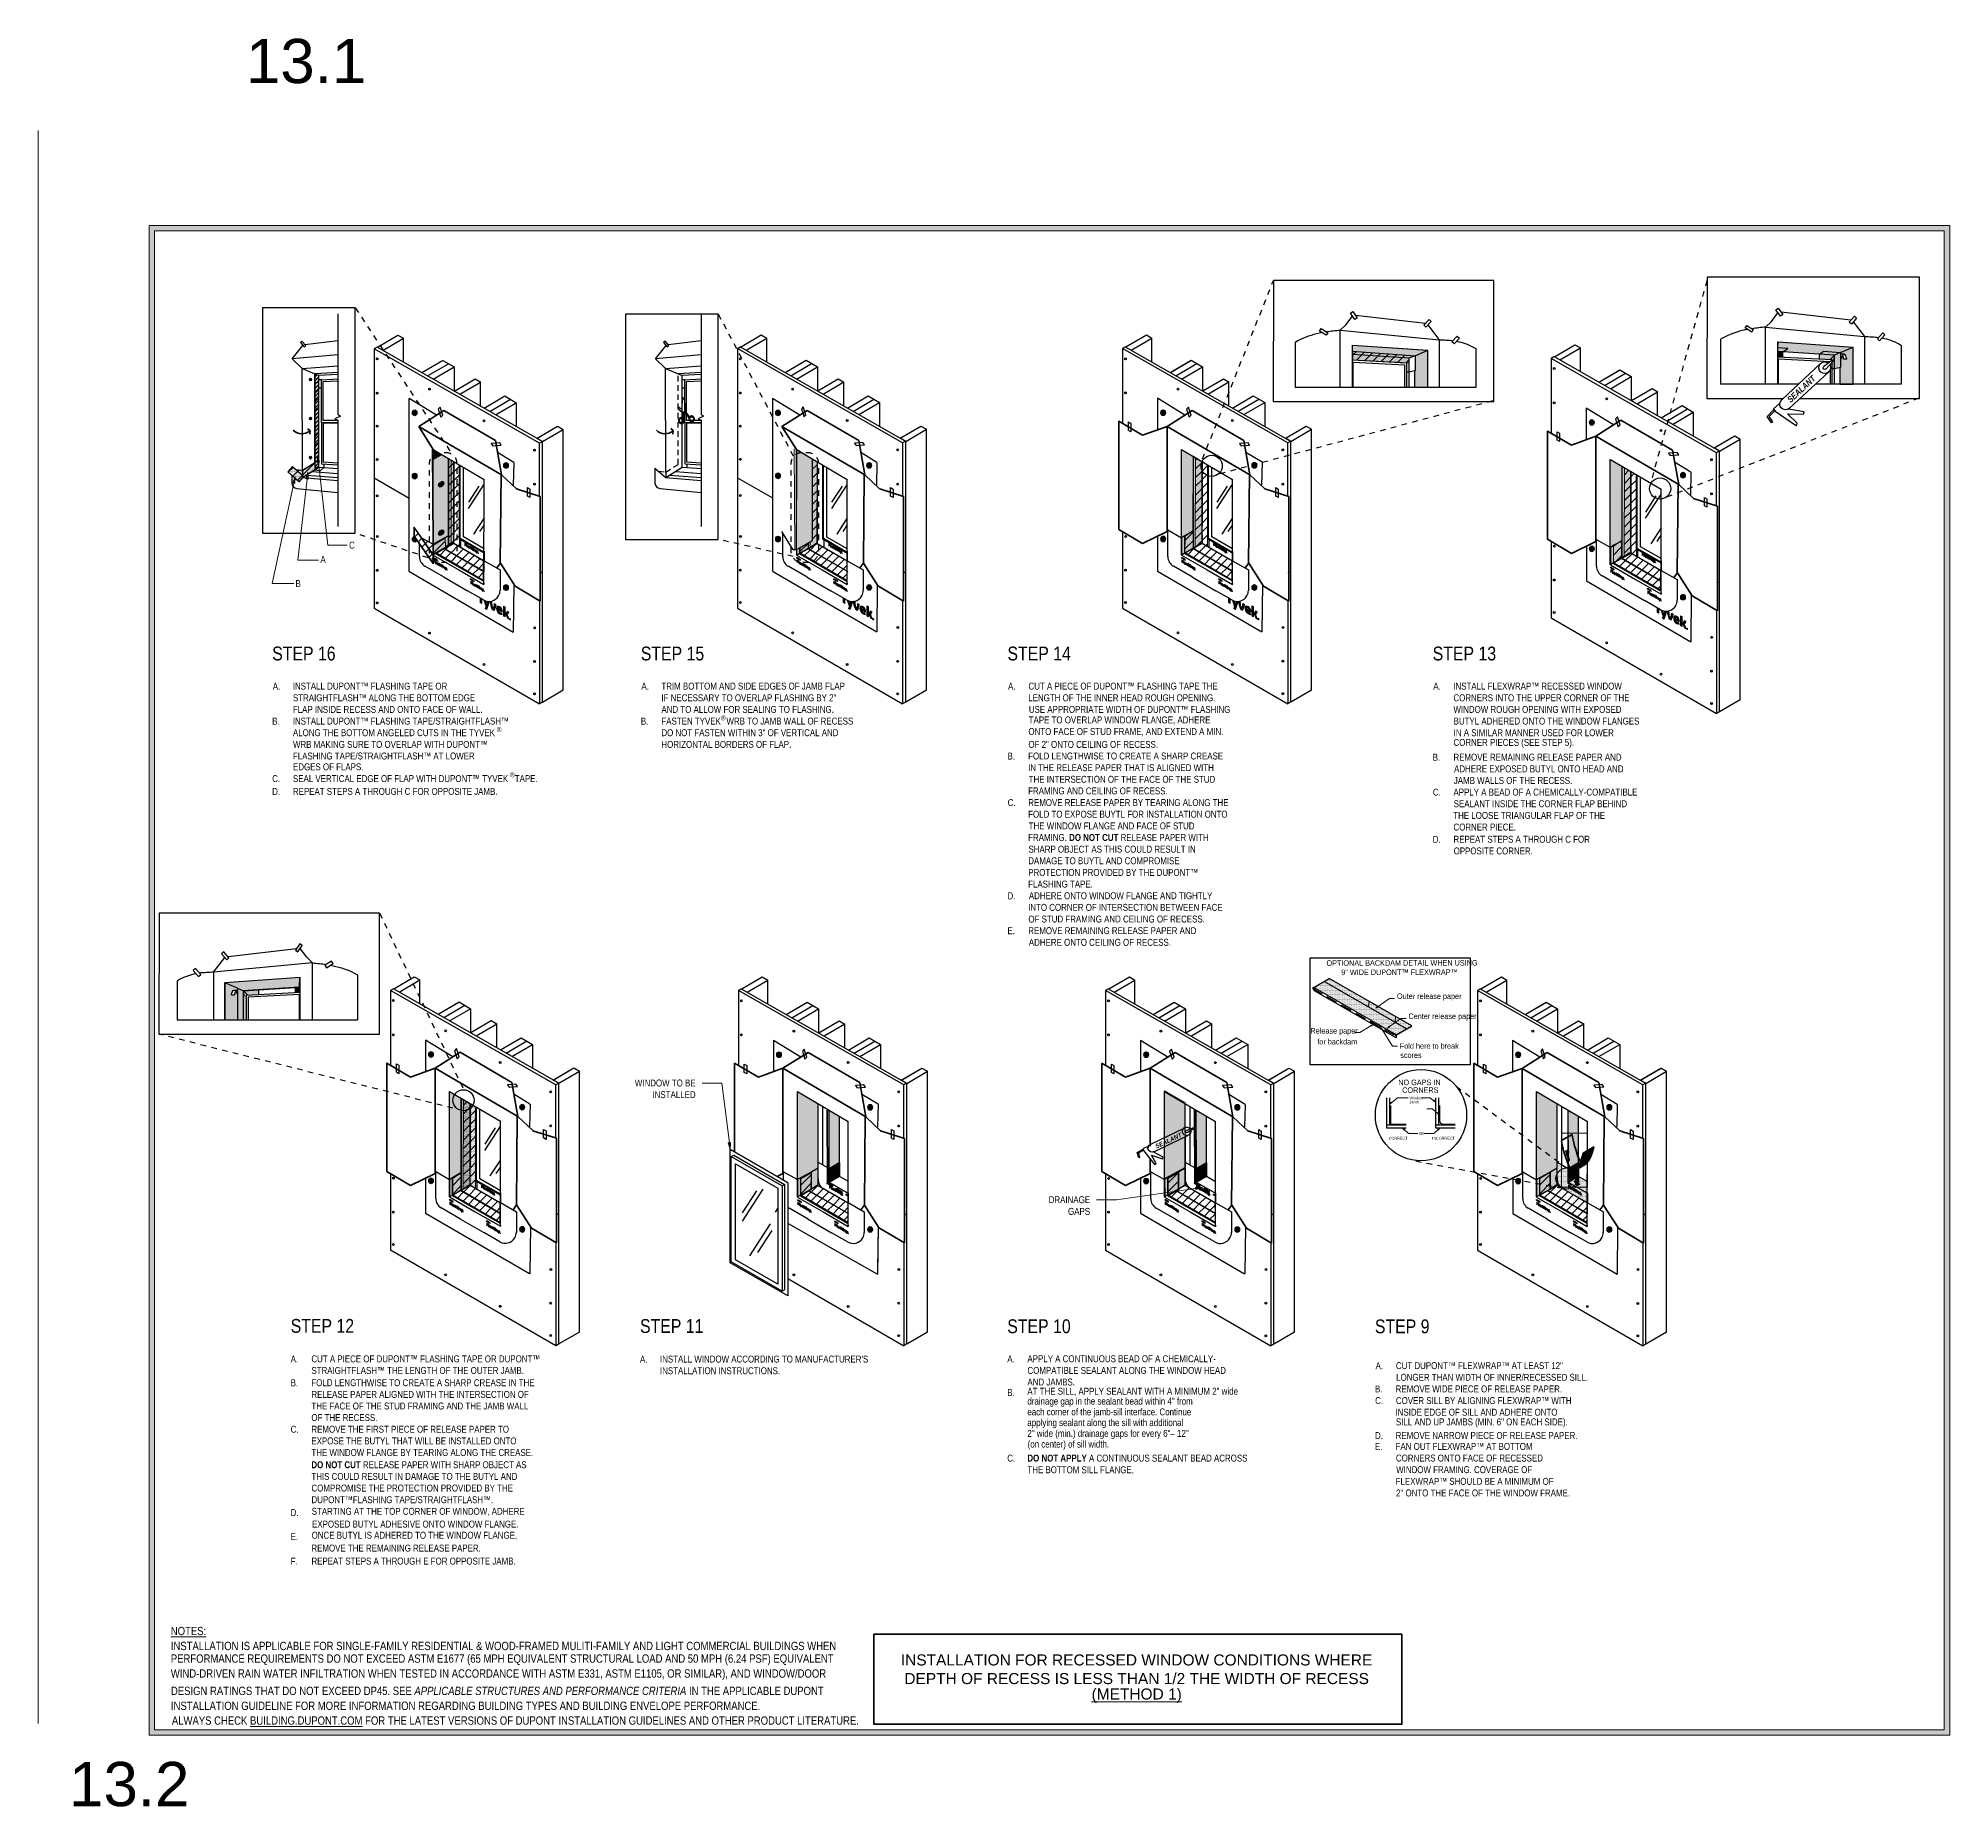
# Model space of a CAD drawing. Extents: x -1337 to 5791, y -3809 to 1769.
# Drawn here: x -1337 to 1773, y -3809 to -931 of the extents above; entities that cross this region are included whole.
import ezdxf

# ---------------------------------------------------------------- set-up
doc = ezdxf.new("R2010")
doc.units = 0
doc.header["$MEASUREMENT"] = 0
for name, pattern in [('AI-Linetype-19', [18, 9, -9]), ('AI-Linetype-20', [18, 9, -9]), ('AI-Linetype-21', [18, 9, -9]), ('AI-Linetype-22', [18, 9, -9]), ('AI-Linetype-23', [18, 9, -9]), ('AI-Linetype-24', [18, 9, -9]), ('AI-Linetype-25', [18, 9, -9]), ('AI-Linetype-26', [18, 9, -9]), ('AI-Linetype-28', [18, 9, -9]), ('AI-Linetype-29', [18, 9, -9]), ('AI-Linetype-30', [18, 9, -9]), ('AI-Linetype-31', [18, 9, -9]), ('AI-Linetype-32', [15, 9, -6]), ('AI-Linetype-33', [18, 9, -9]), ('AI-Linetype-34', [27, 18, -9]), ('AI-Linetype-35', [27, 18, -9]), ('AI-Linetype-36', [27, 18, -9]), ('AI-Linetype-37', [18, 9, -9]), ('AI-Linetype-45', [18, 9, -9]), ('AI-Linetype-46', [18, 9, -9])]:
    doc.linetypes.add(name, pattern=pattern)
for name, color, linetype, lineweight in [('.ATI-DETAIL', 7, 'Continuous', 0), ('.ATI-HATCH', 7, 'Continuous', 0), ('.ATI-TEXT', 7, 'Continuous', 0), ('0_0', 7, 'Continuous', 0), ('A-ANNO-TTLB-TEXT-MEDM', 7, 'Continuous', 0), ('A-DETL-MEDM', 7, 'Continuous', 0), ('G-ANNO-TTLB', 7, 'Continuous', 0), ('G-ANNO-TTLB_1', 7, 'Continuous', 0), ('Layer 12', 7, 'Continuous', 0), ('TYVEK', 7, 'Continuous', 0), ('WALL SCRATCH', 7, 'Continuous', 0), ('X-REF - TRACED', 7, 'Continuous', 0)]:
    doc.layers.add(name, color=color, linetype=linetype, lineweight=lineweight)
pattern_1 = [(45, (0, 0), (-7.071067, 7.07107), [])]

# ---------------------------------------------------------------- blocks, each defined once
blk = doc.blocks.new('Block_49')
at = {"layer": '.ATI-TEXT', "char_height": 0.2, "attachment_point": 7}
for s, insert in [('\\C18;\\c0;\\FArial Narrow|b0|i0|c1;\\H11.249999;\\W1.000000;WINDOW TO BE', (-366.2, -2637)), ('\\C18;\\c0;\\FArial Narrow|b0|i0|c1;\\H11.249999;\\W1.000000;INSTALLED', (-337.5, -2656))]:
    blk.add_mtext(s, dxfattribs=dict(at, insert=insert))
blk = doc.blocks.new('Block_48')
at = {"layer": '.ATI-TEXT', "true_color": 0x000000, "transparency": 33554687}
h = blk.add_hatch(color=18, dxfattribs=at)
h.dxf.hatch_style = 2
h.paths.add_polyline_path([(-210.6, -2728.2), (-211, -2739.6), (-214.3, -2728.7)])
at = {"layer": '.ATI-TEXT', "color": 18, "lineweight": 0, "true_color": 0x000000}
for p, q in [((-224.6, -2631.3), (-256.8, -2631.3)), ((-212.4, -2728.4), (-224.6, -2631.3))]:
    blk.add_line(p, q, dxfattribs=at)
at = {"layer": '.ATI-TEXT'}
blk.add_lwpolyline([(-210.6, -2728.2), (-211, -2739.6), (-214.3, -2728.7), (-214.3, -2728.7)], close=True, dxfattribs=at)
blk.add_blockref('Block_49', (0, 0), dxfattribs=at)
blk = doc.blocks.new('Block_50')
at = {"layer": '.ATI-TEXT', "char_height": 0.2, "attachment_point": 7}
for s, insert in [('\\C18;\\c0;\\FArial Narrow|b0|i0|c1;\\H11.249999;\\W1.000000;A.', (241, -1991.2)), ('\\C18;\\c0;\\FArial Narrow|b0|i0|c1;\\H11.249999;\\W1.000000;CUT A PIECE OF DUPONT™ FLASHING TAPE THE', (274.2, -1991.2)), ('\\C18;\\c0;\\FArial Narrow|b0|i0|c1;\\H11.249999;\\W1.000000;LENGTH OF THE INNER HEAD ROUGH OPENING.', (273.9, -2010.2)), ('\\C18;\\c0;\\FArial Narrow|b0|i0|c1;\\H11.249999;\\W1.000000;USE APPROPRIATE WIDTH OF DUPONT™ FLASHING', (274.8, -2029.1)), ('\\C18;\\c0;\\FArial Narrow|b0|i0|c1;\\H11.249999;\\W1.000000;TAPE TO OVERLAP WINDOW FLANGE, ADHERE', (274.5, -2048.1)), ('\\C18;\\c0;\\FArial Narrow|b0|i0|c1;\\H11.249999;\\W1.000000;ONTO FACE OF STUD FRAME, AND EXTEND A MIN.', (274.1, -2067)), ('\\C18;\\c0;\\FArial Narrow|b0|i0|c1;\\H11.249999;\\W1.000000;OF 2" ONTO CEILING OF RECESS.', (274.1, -2086)), ('\\C18;\\c0;\\FArial Narrow|b0|i0|c1;\\H11.249999;\\W1.000000;B.', (240.1, -2104.9)), ('\\C18;\\c0;\\FArial Narrow|b0|i0|c1;\\H11.249999;\\W1.000000;FOLD LENGTHWISE TO CREATE A SHARP CREASE', (273.7, -2104.9)), ('\\C18;\\c0;\\FArial Narrow|b0|i0|c1;\\H11.249999;\\W1.000000;IN THE RELEASE PAPER THAT IS ALIGNED WITH', (273.6, -2123.9)), ('\\C18;\\c0;\\FArial Narrow|b0|i0|c1;\\H11.249999;\\W1.000000;THE INTERSECTION OF THE FACE OF THE STUD', (274.5, -2142.8)), ('\\C18;\\c0;\\FArial Narrow|b0|i0|c1;\\H11.249999;\\W1.000000;C.', (240.4, -2180.7)), ('\\C18;\\c0;\\FArial Narrow|b0|i0|c1;\\H11.249999;\\W1.000000;FRAMING AND CEILING OF RECESS.', (273.7, -2161.7)), ('\\C18;\\c0;\\FArial Narrow|b0|i0|c1;\\H11.249999;\\W1.000000;REMOVE RELEASE PAPER BY TEARING ALONG THE', (273.8, -2180.7)), ('\\C18;\\c0;\\FArial Narrow|b0|i0|c1;\\H11.249999;\\W1.000000;FOLD TO EXPOSE BUYTL FOR INSTALLATION ONTO', (273.7, -2199.6)), ('\\C18;\\c0;\\FArial Narrow|b0|i0|c1;\\H11.249999;\\W1.000000;THE WINDOW FLANGE AND FACE OF STUD', (274.5, -2218.6)), ('\\C18;\\c0;\\FArial Narrow|b0|i0|c1;\\H11.249999;\\W1.000000;FRAMING. \\FArial Narrow Bold|b1|i0|c1;DO NOT CUT \\FArial Narrow|b0|i0|c1;RELEASE PAPER WITH', (273.7, -2237.5)), ('\\C18;\\c0;\\FArial Narrow|b0|i0|c1;\\H11.249999;\\W1.000000;SHARP OBJECT AS THIS COULD RESULT IN', (274.2, -2256.5)), ('\\C18;\\c0;\\FArial Narrow|b0|i0|c1;\\H11.249999;\\W1.000000;DAMAGE TO BUYTL AND COMPROMISE', (273.8, -2275.4)), ('\\C18;\\c0;\\FArial Narrow|b0|i0|c1;\\H11.249999;\\W1.000000;PROTECTION PROVIDED BY THE DUPONT™', (273.8, -2294.4)), ('\\C18;\\c0;\\FArial Narrow|b0|i0|c1;\\H11.249999;\\W1.000000;D.', (240.1, -2332.3)), ('\\C18;\\c0;\\FArial Narrow|b0|i0|c1;\\H11.249999;\\W1.000000;FLASHING TAPE.', (273.7, -2313.3)), ('\\C18;\\c0;\\FArial Narrow|b0|i0|c1;\\H11.249999;\\W1.000000;ADHERE ONTO WINDOW FLANGE AND TIGHTLY', (274.8, -2332.3)), ('\\C18;\\c0;\\FArial Narrow|b0|i0|c1;\\H11.249999;\\W1.000000;INTO CORNER OF INTERSECTION BETWEEN FACE', (273.6, -2351.2)), ('\\C18;\\c0;\\FArial Narrow|b0|i0|c1;\\H11.249999;\\W1.000000;OF STUD FRAMING AND CEILING OF RECESS.', (274.1, -2370.2)), ('\\C18;\\c0;\\FArial Narrow|b0|i0|c1;\\H11.249999;\\W1.000000;E.', (240, -2389.1)), ('\\C18;\\c0;\\FArial Narrow|b0|i0|c1;\\H11.249999;\\W1.000000;REMOVE REMAINING RELEASE PAPER AND', (273.8, -2389.1)), ('\\C18;\\c0;\\FArial Narrow|b0|i0|c1;\\H11.249999;\\W1.000000;ADHERE ONTO CEILING OF RECESS.', (274.8, -2408.1))]:
    blk.add_mtext(s, dxfattribs=dict(at, insert=insert))
blk = doc.blocks.new('Block_51')
at = {"layer": '.ATI-TEXT', "char_height": 0.2, "attachment_point": 7}
for s, insert in [('\\C18;\\c0;\\FArial Narrow|b0|i0|c1;\\H11.249999;\\W1.000000;A.', (-355.5, -1991.2)), ('\\C18;\\c0;\\FArial Narrow|b0|i0|c1;\\H11.249999;\\W1.000000;TRIM BOTTOM AND SIDE EDGES OF JAMB FLAP', (-323, -1991.2)), ('\\C18;\\c0;\\FArial Narrow|b0|i0|c1;\\H11.249999;\\W1.000000;AND TO ALLOW FOR SEALING TO FLASHING.', (-323, -2029.1)), ('\\C18;\\c0;\\FArial Narrow|b0|i0|c1;\\H11.249999;\\W1.000000;IF NECESSARY TO OVERLAP FLASHING BY 2"', (-323, -2010.2)), ('\\C18;\\c0;\\FArial Narrow|b0|i0|c1;\\H11.249999;\\W1.000000;B.', (-356.5, -2048.1)), ('\\C18;\\c0;\\FArial Narrow|b0|i0|c1;\\H11.249999;\\W1.000000;FASTEN TYVEK', (-323, -2048.1)), ('\\C18;\\c0;\\FArial Narrow|b0|i0|c1;\\H7.874999;\\W1.000000;®', (-226.4, -2041.1)), ('\\C18;\\c0;\\FArial Narrow|b0|i0|c1;\\H11.249999;\\W1.000000;  WRB TO JAMB WALL OF RECESS', (-224.3, -2048.1)), ('\\C18;\\c0;\\FArial Narrow|b0|i0|c1;\\H11.249999;\\W1.000000;DO NOT FASTEN WITHIN 3" OF VERTICAL AND', (-323, -2067)), ('\\C18;\\c0;\\FArial Narrow|b0|i0|c1;\\H11.249999;\\W1.000000;HORIZONTAL BORDERS OF FLAP.', (-323, -2086)), ('\\C18;\\c0;\\FMyriad Pro|b0|i0|c1;\\H0.070800;\\W1.000000;Lorem ipsum', (-147.6, -2056))]:
    blk.add_mtext(s, dxfattribs=dict(at, insert=insert))
blk = doc.blocks.new('Block_52')
at = {"layer": '.ATI-TEXT', "char_height": 0.2, "attachment_point": 7}
for s, insert in [('\\C18;\\c0;\\FArial Narrow|b0|i0|c1;\\H11.249999;\\W1.000000;A.', (-955.2, -1991.2)), ('\\C18;\\c0;\\FArial Narrow|b0|i0|c1;\\H11.249999;\\W1.000000;INSTALL DUPONT™ FLASHING TAPE OR ', (-922.7, -1991.2)), ('\\C18;\\c0;\\FArial Narrow|b0|i0|c1;\\H11.249999;\\W1.000000;STRAIGHTFLASH™ ALONG THE BOTTOM EDGE', (-922.4, -2010.2)), ('\\C18;\\c0;\\FArial Narrow|b0|i0|c1;\\H11.249999;\\W1.000000;FLAP INSIDE RECESS AND ONTO FACE OF WALL.     ', (-922.5, -2029.1)), ('\\C18;\\c0;\\FArial Narrow|b0|i0|c1;\\H11.249999;\\W1.000000;B.', (-956.2, -2048.1)), ('\\C18;\\c0;\\FArial Narrow|b0|i0|c1;\\H11.249999;\\W1.000000;INSTALL DUPONT™ FLASHING TAPE/STRAIGHTFLASH™', (-922.7, -2048.1)), ('\\C18;\\c0;\\FArial Narrow|b0|i0|c1;\\H7.874999;\\W1.000000;®', (-590.9, -2060.1)), ('\\C18;\\c0;\\FArial Narrow|b0|i0|c1;\\H11.249999;\\W1.000000;ALONG THE BOTTOM ANGELED CUTS IN THE TYVEK', (-922.4, -2067)), ('\\C18;\\c0;\\FArial Narrow|b0|i0|c1;\\H11.249999;\\W1.000000;WRB MAKING SURE TO OVERLAP WITH DUPONT™', (-922.4, -2086)), ('\\C18;\\c0;\\FArial Narrow|b0|i0|c1;\\H11.249999;\\W1.000000;FLASHING TAPE/STRAIGHTFLASH™ AT LOWER ', (-922.4, -2104.9)), ('\\C18;\\c0;\\FArial Narrow|b0|i0|c1;\\H11.249999;\\W1.000000;EDGES OF FLAPS.', (-922.3, -2122.5)), ('\\C18;\\c0;\\FArial Narrow|b0|i0|c1;\\H11.249999;\\W1.000000;C.', (-956.2, -2141.7)), ('\\C18;\\c0;\\FArial Narrow|b0|i0|c1;\\H11.249999;\\W1.000000;SEAL VERTICAL EDGE OF FLAP WITH DUPONT™ TYVEK   TAPE.', (-922.4, -2141.7)), ('\\C18;\\c0;\\FArial Narrow|b0|i0|c1;\\H7.874999;\\W1.000000;®', (-569.3, -2133.8)), ('\\C18;\\c0;\\FArial Narrow|b0|i0|c1;\\H11.249999;\\W1.000000;D.', (-956.2, -2162.5)), ('\\C18;\\c0;\\FArial Narrow|b0|i0|c1;\\H11.249999;\\W1.000000;REPEAT STEPS A THROUGH C FOR OPPOSITE JAMB.', (-922.5, -2162.5))]:
    blk.add_mtext(s, dxfattribs=dict(at, insert=insert))
blk = doc.blocks.new('Block_54')
at = {"layer": '.ATI-TEXT', "char_height": 0.2, "attachment_point": 7}
for s, insert in [('\\C18;\\c0;\\FArial Narrow|b0|i0|c1;\\H11.249999;\\W1.000000;A.', (838.8, -3096.9)), ('\\C18;\\c0;\\FArial Narrow|b0|i0|c1;\\H11.249999;\\W1.000000;CUT DUPONT™ FLEXWRAP™ AT LEAST 12" ', (872, -3096.9)), ('\\C18;\\c0;\\FArial Narrow|b0|i0|c1;\\H11.249999;\\W1.000000;LONGER THAN WIDTH OF INNER/RECESSED SILL.', (872.3, -3115.9)), ('\\C18;\\c0;\\FArial Narrow|b0|i0|c1;\\H11.249999;\\W1.000000;B.', (837.9, -3134.8)), ('\\C18;\\c0;\\FArial Narrow|b0|i0|c1;\\H11.249999;\\W1.000000;REMOVE WIDE PIECE OF RELEASE PAPER.', (871.6, -3134.8)), ('\\C18;\\c0;\\FArial Narrow|b0|i0|c1;\\H11.249999;\\W1.000000;C.', (838.2, -3153.8)), ('\\C18;\\c0;\\FArial Narrow|b0|i0|c1;\\H11.249999;\\W1.000000;INSIDE EDGE OF SILL AND ADHERE ONTO', (871.3, -3172.7)), ('\\C18;\\c0;\\FArial Narrow|b0|i0|c1;\\H11.249999;\\W1.000000;COVER SILL BY ALIGNING FLEXWRAP™ WITH', (872, -3153.8)), ('\\C18;\\c0;\\FArial Narrow|b0|i0|c1;\\H11.249999;\\W1.000000;D.', (837.9, -3210.6)), ('\\C18;\\c0;\\FArial Narrow|b0|i0|c1;\\H11.249999;\\W1.000000;SILL AND UP JAMBS (MIN. 6" ON EACH SIDE).', (872, -3191.7)), ('\\C18;\\c0;\\FArial Narrow|b0|i0|c1;\\H11.249999;\\W1.000000;REMOVE NARROW PIECE OF RELEASE PAPER.', (871.6, -3210.6)), ('\\C18;\\c0;\\FArial Narrow|b0|i0|c1;\\H11.249999;\\W1.000000;E.', (837.8, -3228.3)), ('\\C18;\\c0;\\FArial Narrow|b0|i0|c1;\\H11.249999;\\W1.000000;FAN OUT FLEXWRAP™ AT BOTTOM', (871.5, -3228.3)), ('\\C18;\\c0;\\FArial Narrow|b0|i0|c1;\\H11.249999;\\W1.000000;WINDOW FRAMING. COVERAGE OF', (872.4, -3266.2)), ('\\C18;\\c0;\\FArial Narrow|b0|i0|c1;\\H11.249999;\\W1.000000;CORNERS ONTO FACE OF RECESSED', (872, -3247.3)), ('\\C18;\\c0;\\FArial Narrow|b0|i0|c1;\\H11.249999;\\W1.000000;FLEXWRAP™ SHOULD BE A MINIMUM OF', (871.5, -3285.2)), ('\\C18;\\c0;\\FArial Narrow|b0|i0|c1;\\H11.249999;\\W1.000000;2" ONTO THE FACE OF THE WINDOW FRAME.', (872.2, -3304.1))]:
    blk.add_mtext(s, dxfattribs=dict(at, insert=insert))
blk = doc.blocks.new('Block_56')
at = {"layer": '.ATI-TEXT', "char_height": 0.2, "attachment_point": 7}
for s, insert in [('\\C18;\\c0;\\FArial Narrow|b0|i0|c1;\\H11.249999;\\W1.000000;DRAINAGE', (307.1, -2826.9)), ('\\C18;\\c0;\\FArial Narrow|b0|i0|c1;\\H11.249999;\\W1.000000;GAPS', (338.6, -2845.9))]:
    blk.add_mtext(s, dxfattribs=dict(at, insert=insert))
blk = doc.blocks.new('Block_55')
at = {"layer": '.ATI-TEXT', "true_color": 0x000000, "transparency": 33554687}
h = blk.add_hatch(color=18, dxfattribs=at)
h.dxf.hatch_style = 2
h.paths.add_polyline_path([(545.8, -2801), (557.2, -2801.3), (546.4, -2804.7)])
at = {"layer": '.ATI-TEXT', "color": 18, "lineweight": 0, "true_color": 0x000000}
for p, q in [((417.2, -2821.2), (385, -2821.2)), ((546.1, -2802.8), (417.2, -2821.2))]:
    blk.add_line(p, q, dxfattribs=at)
at = {"layer": '.ATI-TEXT'}
blk.add_lwpolyline([(545.8, -2801), (557.2, -2801.3), (546.4, -2804.7), (546.4, -2804.7)], close=True, dxfattribs=at)
blk.add_blockref('Block_56', (0, 0), dxfattribs=at)
blk = doc.blocks.new('Block_66')
at = {"layer": '.ATI-TEXT', "char_height": 0.2, "attachment_point": 7}
for s, insert in [('\\C18;\\c0;\\FArial Narrow|b0|i0|c1;\\H11.249999;\\W1.000000;A.', (932.8, -1991.2)), ('\\C18;\\c0;\\FArial Narrow|b0|i0|c1;\\H11.249999;\\W1.000000;INSTALL FLEXWRAP™ RECESSED WINDOW', (965.3, -1991.2)), ('\\C18;\\c0;\\FArial Narrow|b0|i0|c1;\\H11.249999;\\W1.000000;WINDOW ROUGH OPENING WITH EXPOSED', (965.6, -2029.1)), ('\\C18;\\c0;\\FArial Narrow|b0|i0|c1;\\H11.249999;\\W1.000000;CORNERS INTO THE UPPER CORNER OF THE', (965.6, -2010.2)), ('\\C18;\\c0;\\FMyriad Pro|b0|i0|c1;\\H0.070800;\\W1.000000;Lorem ipsum', (1076.4, -2019.6)), ('\\C18;\\c0;\\FArial Narrow|b0|i0|c1;\\H11.249999;\\W1.000000;BUTYL ADHERED ONTO THE WINDOW FLANGES', (965.9, -2048.1)), ('\\C18;\\c0;\\FArial Narrow|b0|i0|c1;\\H11.249999;\\W1.000000;CORNER PIECES (SEE STEP 5).', (965.6, -2086)), ('\\C18;\\c0;\\FArial Narrow|b0|i0|c1;\\H11.249999;\\W1.000000;IN A SIMILAR MANNER USED FOR LOWER', (965.9, -2067)), ('\\C18;\\c0;\\FArial Narrow|b0|i0|c1;\\H11.249999;\\W1.000000;B.', (931.8, -2106.8)), ('\\C18;\\c0;\\FArial Narrow|b0|i0|c1;\\H11.249999;\\W1.000000;REMOVE REMAINING RELEASE PAPER AND', (965.6, -2106.8)), ('\\C18;\\c0;\\FArial Narrow|b0|i0|c1;\\H11.249999;\\W1.000000;ADHERE EXPOSED BUTYL ONTO HEAD AND', (966.6, -2125.8)), ('\\C18;\\c0;\\FArial Narrow|b0|i0|c1;\\H11.249999;\\W1.000000;JAMB WALLS OF THE RECESS.', (966.2, -2144.7)), ('\\C18;\\c0;\\FArial Narrow|b0|i0|c1;\\H11.249999;\\W1.000000;C.', (932.2, -2163.7)), ('\\C18;\\c0;\\FArial Narrow|b0|i0|c1;\\H11.249999;\\W1.000000;APPLY A BEAD OF A CHEMICALLY-COMPATIBLE', (965.6, -2163.7)), ('\\C18;\\c0;\\FArial Narrow|b0|i0|c1;\\H11.249999;\\W1.000000;SEALANT INSIDE THE CORNER FLAP BEHIND ', (966, -2182.6)), ('\\C18;\\c0;\\FArial Narrow|b0|i0|c1;\\H11.249999;\\W1.000000;THE LOOSE TRIANGULAR FLAP OF THE ', (965.3, -2201.6)), ('\\C18;\\c0;\\FArial Narrow|b0|i0|c1;\\H11.249999;\\W1.000000;D.', (931.8, -2240.4)), ('\\C18;\\c0;\\FArial Narrow|b0|i0|c1;\\H11.249999;\\W1.000000;CORNER PIECE. ', (965.6, -2220.5)), ('\\C18;\\c0;\\FArial Narrow|b0|i0|c1;\\H11.249999;\\W1.000000;REPEAT STEPS A THROUGH C FOR', (965.6, -2240.4)), ('\\C18;\\c0;\\FArial Narrow|b0|i0|c1;\\H11.249999;\\W1.000000;OPPOSITE CORNER.', (965.9, -2259.4))]:
    blk.add_mtext(s, dxfattribs=dict(at, insert=insert))
blk = doc.blocks.new('Block_67')
at = {"layer": '.ATI-TEXT', "char_height": 0.2, "attachment_point": 7}
for s, insert in [('\\C18;\\c0;\\FArial Narrow|b0|i0|c1;\\H11.249999;\\W1.000000;A.', (239.7, -3085.7)), ('\\C18;\\c0;\\FArial Narrow|b0|i0|c1;\\H11.249999;\\W1.000000;APPLY A CONTINUOUS BEAD OF A CHEMICALLY-', (272.5, -3085.7)), ('\\C18;\\c0;\\FArial Narrow|b0|i0|c1;\\H11.249999;\\W1.000000;COMPATIBLE SEALANT ALONG THE WINDOW HEAD', (272.5, -3104.7)), ('\\C18;\\c0;\\FArial Narrow|b0|i0|c1;\\H11.249999;\\W1.000000;AND JAMBS.', (272.5, -3123.6))]:
    blk.add_mtext(s, dxfattribs=dict(at, insert=insert))
blk = doc.blocks.new('Block_69')
at = {"layer": '.ATI-TEXT', "char_height": 0.2, "attachment_point": 7}
for s, insert in [('\\C18;\\c0;\\FArial Narrow|b0|i0|c1;\\H11.251642;\\W1.000000;C.', (239.7, -3247.4)), ('\\C18;\\c0;\\FArial Narrow|b0|i0|c1;\\H11.251642;\\W1.000000;THE BOTTOM SILL FLANGE.', (272.4, -3266.4)), ('\\C18;\\c0;\\FArial Narrow Bold|b1|i0|c1;\\H11.251642;\\W1.000000;DO NOT APPLY \\FArial Narrow|b0|i0|c1;A CONTINUOUS SEALANT BEAD ACROSS ', (272.4, -3247.4))]:
    blk.add_mtext(s, dxfattribs=dict(at, insert=insert))
blk = doc.blocks.new('Block_68')
at = {"layer": '.ATI-TEXT'}
blk.add_blockref('Block_69', (0, 0), dxfattribs=at)
at = {"layer": '.ATI-TEXT', "char_height": 0.2, "attachment_point": 7}
for s, insert in [('\\C18;\\c0;\\FArial Narrow|b0|i0|c1;\\H11.251642;\\W1.000000;B.', (239.7, -3140.5)), ('\\C18;\\c0;\\FArial Narrow|b0|i0|c1;\\H11.251642;\\W1.000000;AT THE SILL, APPLY SEALANT WITH A MINIMUM 2" wide   ', (272.4, -3140.5)), ('\\C18;\\c0;\\FArial Narrow|b0|i0|c1;\\H11.251642;\\W1.000000;drainage gap in the sealant bead within 4" from', (272.4, -3158)), ('\\C18;\\c0;\\FArial Narrow|b0|i0|c1;\\H11.251642;\\W1.000000;each corner of the jamb-sill interface. Continue', (272.4, -3175.4)), ('\\C18;\\c0;\\FArial Narrow|b0|i0|c1;\\H11.251642;\\W1.000000;applying sealant along the sill with additional ', (272.4, -3192.9)), ('\\C18;\\c0;\\FArial Narrow|b0|i0|c1;\\H11.251642;\\W1.000000;2" wide (min.) drainage gaps for every 6"– 12" ', (272.4, -3210.4)), ('\\C18;\\c0;\\FArial Narrow|b0|i0|c1;\\H11.251642;\\W1.000000;(on center) of sill width.', (272.8, -3227.8))]:
    blk.add_mtext(s, dxfattribs=dict(at, insert=insert))
blk = doc.blocks.new('Block_83')
at = {"layer": '.ATI-TEXT', "char_height": 0.2, "attachment_point": 7}
for s, insert in [('\\C18;\\c0;\\FArial Narrow|b0|i0|c1;\\H11.249999;\\W1.000000;A.', (-357.8, -3086.2)), ("\\C18;\\c0;\\FArial Narrow|b0|i0|c1;\\H11.249999;\\W1.000000;INSTALL WINDOW ACCORDING TO MANUFACTURER'S", (-325.3, -3086.2)), ('\\C18;\\c0;\\FArial Narrow|b0|i0|c1;\\H11.249999;\\W1.000000;INSTALLATION INSTRUCTIONS.', (-325.3, -3105.2))]:
    blk.add_mtext(s, dxfattribs=dict(at, insert=insert))
blk = doc.blocks.new('Block_85')
at = {"layer": '.ATI-TEXT', "char_height": 0.2, "attachment_point": 7}
for s, insert in [('\\L\\C18;\\c0;\\FArial Narrow|b0|i0|c1;\\H13.500003;\\W1.000000;NOTES:\\l', (-1121.1, -3529.9)), ('\\C18;\\c0;\\FArial Narrow|b0|i0|c1;\\H13.500003;\\W1.000000;INSTALLATION IS APPLICABLE FOR SINGLE-FAMILY RESIDENTIAL & WOOD-FRAMED MULITI-FAMILY AND LIGHT COMMERCIAL BUILDINGS WHEN ', (-1121.1, -3554.2)), ('\\C18;\\c0;\\FArial Narrow|b0|i0|c1;\\H13.500003;\\W1.000000;PERFORMANCE REQUIREMENTS DO NOT EXCEED ASTM E1677 (65 MPH EQUIVALENT STRUCTURAL LOAD AND 50 MPH (6.24 PSF) EQUIVALENT', (-1121.1, -3578.6)), ('\\C18;\\c0;\\FArial Narrow|b0|i0|c1;\\H13.500003;\\W1.000000;WIND-DRIVEN RAIN WATER INFILTRATION WHEN TESTED IN ACCORDANCE WITH ASTM E331, ASTM E1105, OR SIMILAR), AND WINDOW/DOOR', (-1121.1, -3602.9)), ('\\C18;\\c0;\\FArial Narrow|b0|i0|c1;\\H13.500003;\\W1.000000;DESIGN RATINGS THAT DO NOT EXCEED DP45. SEE \\FArial Narrow Italic|b0|i1|c1;APPLICABLE STRUCTURES AND PERFORMANCE CRITERIA \\FArial Narrow|b0|i0|c1;IN THE APPLICABLE DUPONT', (-1120.9, -3627.3)), ('\\C18;\\c0;\\FArial Narrow|b0|i0|c1;\\H13.500003;\\W1.000000;INSTALLATION GUIDELINE FOR MORE INFORMATION REGARDING BUILDING TYPES AND BUILDING ENVELOPE PERFORMANCE.  ', (-1120.9, -3651.6)), ('\\C18;\\c0;\\FArial Narrow|b0|i0|c1;\\H13.500003;\\W1.000000;ALWAYS CHECK \\L\\C160;\\c16730368;BUILDING.DUPON\\l\\LT\\l\\L.COM\\l\\C18;\\c0; FOR THE LATEST VERSIONS OF DUPONT INSTALLATION GUIDELINES AND OTHER PRODUCT LITERATURE.', (-1119.4, -3675.6))]:
    blk.add_mtext(s, dxfattribs=dict(at, insert=insert))
blk = doc.blocks.new('Block_92')
at = {"layer": '.ATI-HATCH'}
for points, knots in [([(-634.2, -2797.6), (-634.2, -2797.6), (-634.2, -2769.6), (-634.2, -2769.6), (-634.2, -2769.6), (-634.2, -2664.6), (-634.2, -2664.6), (-634.2, -2664.6), (-649, -2655.9), (-649, -2655.9), (-649, -2655.9), (-649, -2806), (-649, -2806), (-649, -2806), (-644.5, -2803.4), (-644.5, -2803.4), (-644.5, -2803.4), (-634.2, -2797.6), (-634.2, -2797.6)], [0, 0, 0, 0, 1, 1, 1, 2, 2, 2, 3, 3, 3, 4, 4, 4, 5, 5, 5, 6, 6, 6, 6]), ([(-622.7, -2792.2), (-622.7, -2792.2), (-625, -2790.9), (-625, -2790.9), (-625, -2790.9), (-625, -2670), (-625, -2670), (-625, -2670), (-634.2, -2664.6), (-634.2, -2664.6), (-634.2, -2664.6), (-634.2, -2769.6), (-634.2, -2769.6), (-634.2, -2769.6), (-634.2, -2797.6), (-634.2, -2797.6)], [0, 0, 0, 0, 1, 1, 1, 2, 2, 2, 3, 3, 3, 4, 4, 4, 5, 5, 5, 5]), ([(-644.4, -2803.4), (-644.4, -2803.4), (-649, -2806), (-649, -2806), (-649, -2806), (-634.2, -2797.6), (-634.2, -2797.6)], [0, 0, 0, 0, 1, 1, 1, 2, 2, 2, 2])]:
    blk.add_open_spline(points, degree=3, knots=knots, dxfattribs=at)
at = {"layer": '.ATI-HATCH', "color": 8, "lineweight": 0, "true_color": 0x808080}
for points in [[(-648.7, -2658.3), (-648.7, -2658.3), (-648.7, -2658.3), (-648.7, -2658.3)], [(-648.7, -2661), (-648.7, -2661), (-648.7, -2661), (-648.7, -2661)], [(-648.7, -2663.7), (-648.7, -2663.7), (-648.7, -2663.7), (-648.7, -2663.7)], [(-648.7, -2666.4), (-648.7, -2666.4), (-648.7, -2666.4), (-648.7, -2666.4)], [(-648.7, -2669.1), (-648.7, -2669.1), (-648.7, -2669.1), (-648.7, -2669.1)], [(-648.7, -2671.8), (-648.7, -2671.8), (-648.7, -2671.8), (-648.7, -2671.8)], [(-648.1, -2656.9), (-648.1, -2656.9), (-648.1, -2656.9), (-648.1, -2656.9)], [(-648.1, -2659.6), (-648.1, -2659.6), (-648.1, -2659.6), (-648.1, -2659.6)], [(-648.1, -2662.3), (-648.1, -2662.3), (-648.1, -2662.3), (-648.1, -2662.3)], [(-648.1, -2665), (-648.1, -2665), (-648.1, -2665), (-648.1, -2665)], [(-648.1, -2667.7), (-648.1, -2667.7), (-648.1, -2667.7), (-648.1, -2667.7)], [(-648.1, -2670.4), (-648.1, -2670.4), (-648.1, -2670.4), (-648.1, -2670.4)], [(-648.1, -2673.1), (-648.1, -2673.1), (-648.1, -2673.1), (-648.1, -2673.1)], [(-647.4, -2658.3), (-647.4, -2658.3), (-647.4, -2658.3), (-647.4, -2658.3)], [(-647.4, -2661), (-647.4, -2661), (-647.4, -2661), (-647.4, -2661)], [(-647.4, -2663.7), (-647.4, -2663.7), (-647.4, -2663.7), (-647.4, -2663.7)], [(-647.4, -2666.4), (-647.4, -2666.4), (-647.4, -2666.4), (-647.4, -2666.4)], [(-647.4, -2669.1), (-647.4, -2669.1), (-647.4, -2669.1), (-647.4, -2669.1)], [(-647.4, -2671.8), (-647.4, -2671.8), (-647.4, -2671.8), (-647.4, -2671.8)], [(-646.7, -2659.6), (-646.7, -2659.6), (-646.7, -2659.6), (-646.7, -2659.6)], [(-646.7, -2662.3), (-646.7, -2662.3), (-646.7, -2662.3), (-646.7, -2662.3)], [(-646.7, -2665), (-646.7, -2665), (-646.7, -2665), (-646.7, -2665)], [(-646.7, -2667.7), (-646.7, -2667.7), (-646.7, -2667.7), (-646.7, -2667.7)], [(-646.7, -2670.4), (-646.7, -2670.4), (-646.7, -2670.4), (-646.7, -2670.4)], [(-646.7, -2673.1), (-646.7, -2673.1), (-646.7, -2673.1), (-646.7, -2673.1)], [(-646, -2658.3), (-646, -2658.3), (-646, -2658.3), (-646, -2658.3)], [(-646, -2661), (-646, -2661), (-646, -2661), (-646, -2661)], [(-646, -2663.7), (-646, -2663.7), (-646, -2663.7), (-646, -2663.7)], [(-646, -2666.4), (-646, -2666.4), (-646, -2666.4), (-646, -2666.4)], [(-646, -2669.1), (-646, -2669.1), (-646, -2669.1), (-646, -2669.1)], [(-646, -2671.8), (-646, -2671.8), (-646, -2671.8), (-646, -2671.8)], [(-645.4, -2659.6), (-645.4, -2659.6), (-645.4, -2659.6), (-645.4, -2659.6)], [(-645.4, -2662.3), (-645.4, -2662.3), (-645.4, -2662.3), (-645.4, -2662.3)], [(-645.4, -2665), (-645.4, -2665), (-645.4, -2665), (-645.4, -2665)], [(-645.4, -2667.7), (-645.4, -2667.7), (-645.4, -2667.7), (-645.4, -2667.7)], [(-645.4, -2670.4), (-645.4, -2670.4), (-645.4, -2670.4), (-645.4, -2670.4)], [(-645.4, -2673.1), (-645.4, -2673.1), (-645.4, -2673.1), (-645.4, -2673.1)], [(-644.7, -2661), (-644.7, -2661), (-644.7, -2661), (-644.7, -2661)], [(-644.7, -2663.7), (-644.7, -2663.7), (-644.7, -2663.7), (-644.7, -2663.7)], [(-644.7, -2666.4), (-644.7, -2666.4), (-644.7, -2666.4), (-644.7, -2666.4)], [(-644.7, -2669.1), (-644.7, -2669.1), (-644.7, -2669.1), (-644.7, -2669.1)], [(-644.7, -2671.8), (-644.7, -2671.8), (-644.7, -2671.8), (-644.7, -2671.8)], [(-644, -2659.6), (-644, -2659.6), (-644, -2659.6), (-644, -2659.6)], [(-644, -2662.3), (-644, -2662.3), (-644, -2662.3), (-644, -2662.3)], [(-644, -2665), (-644, -2665), (-644, -2665), (-644, -2665)], [(-644, -2667.7), (-644, -2667.7), (-644, -2667.7), (-644, -2667.7)], [(-644, -2670.4), (-644, -2670.4), (-644, -2670.4), (-644, -2670.4)], [(-644, -2673.1), (-644, -2673.1), (-644, -2673.1), (-644, -2673.1)], [(-643.3, -2661), (-643.3, -2661), (-643.3, -2661), (-643.3, -2661)], [(-643.3, -2663.7), (-643.3, -2663.7), (-643.3, -2663.7), (-643.3, -2663.7)], [(-643.3, -2666.4), (-643.3, -2666.4), (-643.3, -2666.4), (-643.3, -2666.4)], [(-643.3, -2669.1), (-643.3, -2669.1), (-643.3, -2669.1), (-643.3, -2669.1)], [(-643.3, -2671.8), (-643.3, -2671.8), (-643.3, -2671.8), (-643.3, -2671.8)], [(-642.7, -2662.3), (-642.7, -2662.3), (-642.7, -2662.3), (-642.7, -2662.3)], [(-642.7, -2665), (-642.7, -2665), (-642.7, -2665), (-642.7, -2665)], [(-642.7, -2667.7), (-642.7, -2667.7), (-642.7, -2667.7), (-642.7, -2667.7)], [(-642.7, -2670.4), (-642.7, -2670.4), (-642.7, -2670.4), (-642.7, -2670.4)], [(-642.7, -2673.1), (-642.7, -2673.1), (-642.7, -2673.1), (-642.7, -2673.1)], [(-642, -2661), (-642, -2661), (-642, -2661), (-642, -2661)], [(-642, -2663.7), (-642, -2663.7), (-642, -2663.7), (-642, -2663.7)], [(-642, -2666.4), (-642, -2666.4), (-642, -2666.4), (-642, -2666.4)], [(-642, -2669.1), (-642, -2669.1), (-642, -2669.1), (-642, -2669.1)], [(-642, -2671.8), (-642, -2671.8), (-642, -2671.8), (-642, -2671.8)], [(-641.3, -2662.3), (-641.3, -2662.3), (-641.3, -2662.3), (-641.3, -2662.3)], [(-641.3, -2665), (-641.3, -2665), (-641.3, -2665), (-641.3, -2665)], [(-641.3, -2667.7), (-641.3, -2667.7), (-641.3, -2667.7), (-641.3, -2667.7)], [(-641.3, -2670.4), (-641.3, -2670.4), (-641.3, -2670.4), (-641.3, -2670.4)], [(-641.3, -2673.1), (-641.3, -2673.1), (-641.3, -2673.1), (-641.3, -2673.1)], [(-640.6, -2661), (-640.6, -2661), (-640.6, -2661), (-640.6, -2661)], [(-640.6, -2663.7), (-640.6, -2663.7), (-640.6, -2663.7), (-640.6, -2663.7)], [(-640.6, -2666.4), (-640.6, -2666.4), (-640.6, -2666.4), (-640.6, -2666.4)], [(-640.6, -2669.1), (-640.6, -2669.1), (-640.6, -2669.1), (-640.6, -2669.1)], [(-640.6, -2671.8), (-640.6, -2671.8), (-640.6, -2671.8), (-640.6, -2671.8)], [(-640, -2662.3), (-640, -2662.3), (-640, -2662.3), (-640, -2662.3)], [(-640, -2665), (-640, -2665), (-640, -2665), (-640, -2665)], [(-640, -2667.7), (-640, -2667.7), (-640, -2667.7), (-640, -2667.7)], [(-640, -2670.4), (-640, -2670.4), (-640, -2670.4), (-640, -2670.4)], [(-640, -2673.1), (-640, -2673.1), (-640, -2673.1), (-640, -2673.1)], [(-639.3, -2663.7), (-639.3, -2663.7), (-639.3, -2663.7), (-639.3, -2663.7)], [(-639.3, -2666.4), (-639.3, -2666.4), (-639.3, -2666.4), (-639.3, -2666.4)], [(-639.3, -2669.1), (-639.3, -2669.1), (-639.3, -2669.1), (-639.3, -2669.1)], [(-639.3, -2671.8), (-639.3, -2671.8), (-639.3, -2671.8), (-639.3, -2671.8)], [(-638.6, -2662.3), (-638.6, -2662.3), (-638.6, -2662.3), (-638.6, -2662.3)], [(-638.6, -2665), (-638.6, -2665), (-638.6, -2665), (-638.6, -2665)], [(-638.6, -2667.7), (-638.6, -2667.7), (-638.6, -2667.7), (-638.6, -2667.7)], [(-638.6, -2670.4), (-638.6, -2670.4), (-638.6, -2670.4), (-638.6, -2670.4)], [(-638.6, -2673.1), (-638.6, -2673.1), (-638.6, -2673.1), (-638.6, -2673.1)], [(-637.9, -2663.7), (-637.9, -2663.7), (-637.9, -2663.7), (-637.9, -2663.7)], [(-637.9, -2666.4), (-637.9, -2666.4), (-637.9, -2666.4), (-637.9, -2666.4)], [(-637.9, -2669.1), (-637.9, -2669.1), (-637.9, -2669.1), (-637.9, -2669.1)], [(-637.9, -2671.8), (-637.9, -2671.8), (-637.9, -2671.8), (-637.9, -2671.8)], [(-637.3, -2665), (-637.3, -2665), (-637.3, -2665), (-637.3, -2665)], [(-637.3, -2667.7), (-637.3, -2667.7), (-637.3, -2667.7), (-637.3, -2667.7)], [(-637.3, -2670.4), (-637.3, -2670.4), (-637.3, -2670.4), (-637.3, -2670.4)], [(-637.3, -2673.1), (-637.3, -2673.1), (-637.3, -2673.1), (-637.3, -2673.1)], [(-636.6, -2663.7), (-636.6, -2663.7), (-636.6, -2663.7), (-636.6, -2663.7)], [(-636.6, -2666.4), (-636.6, -2666.4), (-636.6, -2666.4), (-636.6, -2666.4)], [(-636.6, -2669.1), (-636.6, -2669.1), (-636.6, -2669.1), (-636.6, -2669.1)], [(-636.6, -2671.8), (-636.6, -2671.8), (-636.6, -2671.8), (-636.6, -2671.8)], [(-635.9, -2665), (-635.9, -2665), (-635.9, -2665), (-635.9, -2665)], [(-635.9, -2667.7), (-635.9, -2667.7), (-635.9, -2667.7), (-635.9, -2667.7)], [(-635.9, -2670.4), (-635.9, -2670.4), (-635.9, -2670.4), (-635.9, -2670.4)], [(-635.9, -2673.1), (-635.9, -2673.1), (-635.9, -2673.1), (-635.9, -2673.1)], [(-635.2, -2666.4), (-635.2, -2666.4), (-635.2, -2666.4), (-635.2, -2666.4)], [(-635.2, -2669.1), (-635.2, -2669.1), (-635.2, -2669.1), (-635.2, -2669.1)], [(-635.2, -2671.8), (-635.2, -2671.8), (-635.2, -2671.8), (-635.2, -2671.8)], [(-634.6, -2665), (-634.6, -2665), (-634.6, -2665), (-634.6, -2665)], [(-634.6, -2667.7), (-634.6, -2667.7), (-634.6, -2667.7), (-634.6, -2667.7)], [(-634.6, -2670.4), (-634.6, -2670.4), (-634.6, -2670.4), (-634.6, -2670.4)], [(-634.6, -2673.1), (-634.6, -2673.1), (-634.6, -2673.1), (-634.6, -2673.1)], [(-633.9, -2666.4), (-633.9, -2666.4), (-633.9, -2666.4), (-633.9, -2666.4)], [(-633.9, -2669.1), (-633.9, -2669.1), (-633.9, -2669.1), (-633.9, -2669.1)], [(-633.9, -2671.8), (-633.9, -2671.8), (-633.9, -2671.8), (-633.9, -2671.8)], [(-633.2, -2667.7), (-633.2, -2667.7), (-633.2, -2667.7), (-633.2, -2667.7)], [(-633.2, -2670.4), (-633.2, -2670.4), (-633.2, -2670.4), (-633.2, -2670.4)], [(-633.2, -2673.1), (-633.2, -2673.1), (-633.2, -2673.1), (-633.2, -2673.1)], [(-632.5, -2666.4), (-632.5, -2666.4), (-632.5, -2666.4), (-632.5, -2666.4)], [(-632.5, -2669.1), (-632.5, -2669.1), (-632.5, -2669.1), (-632.5, -2669.1)], [(-632.5, -2671.8), (-632.5, -2671.8), (-632.5, -2671.8), (-632.5, -2671.8)], [(-631.9, -2667.7), (-631.9, -2667.7), (-631.9, -2667.7), (-631.9, -2667.7)], [(-631.9, -2670.4), (-631.9, -2670.4), (-631.9, -2670.4), (-631.9, -2670.4)], [(-631.9, -2673.1), (-631.9, -2673.1), (-631.9, -2673.1), (-631.9, -2673.1)], [(-631.2, -2669.1), (-631.2, -2669.1), (-631.2, -2669.1), (-631.2, -2669.1)], [(-631.2, -2671.8), (-631.2, -2671.8), (-631.2, -2671.8), (-631.2, -2671.8)], [(-630.5, -2667.7), (-630.5, -2667.7), (-630.5, -2667.7), (-630.5, -2667.7)], [(-630.5, -2670.4), (-630.5, -2670.4), (-630.5, -2670.4), (-630.5, -2670.4)], [(-630.5, -2673.1), (-630.5, -2673.1), (-630.5, -2673.1), (-630.5, -2673.1)], [(-629.8, -2669.1), (-629.8, -2669.1), (-629.8, -2669.1), (-629.8, -2669.1)], [(-629.8, -2671.8), (-629.8, -2671.8), (-629.8, -2671.8), (-629.8, -2671.8)], [(-629.2, -2667.7), (-629.2, -2667.7), (-629.2, -2667.7), (-629.2, -2667.7)], [(-629.2, -2670.4), (-629.2, -2670.4), (-629.2, -2670.4), (-629.2, -2670.4)], [(-629.2, -2673.1), (-629.2, -2673.1), (-629.2, -2673.1), (-629.2, -2673.1)], [(-628.5, -2669.1), (-628.5, -2669.1), (-628.5, -2669.1), (-628.5, -2669.1)], [(-628.5, -2671.8), (-628.5, -2671.8), (-628.5, -2671.8), (-628.5, -2671.8)], [(-627.8, -2670.4), (-627.8, -2670.4), (-627.8, -2670.4), (-627.8, -2670.4)], [(-627.8, -2673.1), (-627.8, -2673.1), (-627.8, -2673.1), (-627.8, -2673.1)], [(-627.1, -2669.1), (-627.1, -2669.1), (-627.1, -2669.1), (-627.1, -2669.1)], [(-627.1, -2671.8), (-627.1, -2671.8), (-627.1, -2671.8), (-627.1, -2671.8)], [(-626.5, -2670.4), (-626.5, -2670.4), (-626.5, -2670.4), (-626.5, -2670.4)], [(-626.5, -2673.1), (-626.5, -2673.1), (-626.5, -2673.1), (-626.5, -2673.1)], [(-625.8, -2671.8), (-625.8, -2671.8), (-625.8, -2671.8), (-625.8, -2671.8)], [(-625.1, -2670.4), (-625.1, -2670.4), (-625.1, -2670.4), (-625.1, -2670.4)], [(-625.1, -2673.1), (-625.1, -2673.1), (-625.1, -2673.1), (-625.1, -2673.1)], [(-648.7, -2674.5), (-648.7, -2674.5), (-648.7, -2674.5), (-648.7, -2674.5)], [(-648.7, -2677.2), (-648.7, -2677.2), (-648.7, -2677.2), (-648.7, -2677.2)], [(-648.7, -2679.9), (-648.7, -2679.9), (-648.7, -2679.9), (-648.7, -2679.9)], [(-648.7, -2682.6), (-648.7, -2682.6), (-648.7, -2682.6), (-648.7, -2682.6)], [(-648.7, -2685.3), (-648.7, -2685.3), (-648.7, -2685.3), (-648.7, -2685.3)], [(-648.7, -2688), (-648.7, -2688), (-648.7, -2688), (-648.7, -2688)], [(-648.7, -2690.7), (-648.7, -2690.7), (-648.7, -2690.7), (-648.7, -2690.7)], [(-648.7, -2693.4), (-648.7, -2693.4), (-648.7, -2693.4), (-648.7, -2693.4)], [(-648.7, -2696.1), (-648.7, -2696.1), (-648.7, -2696.1), (-648.7, -2696.1)], [(-648.7, -2698.8), (-648.7, -2698.8), (-648.7, -2698.8), (-648.7, -2698.8)], [(-648.7, -2701.5), (-648.7, -2701.5), (-648.7, -2701.5), (-648.7, -2701.5)], [(-648.7, -2704.2), (-648.7, -2704.2), (-648.7, -2704.2), (-648.7, -2704.2)], [(-648.1, -2675.8), (-648.1, -2675.8), (-648.1, -2675.8), (-648.1, -2675.8)], [(-648.1, -2678.5), (-648.1, -2678.5), (-648.1, -2678.5), (-648.1, -2678.5)], [(-648.1, -2681.2), (-648.1, -2681.2), (-648.1, -2681.2), (-648.1, -2681.2)], [(-648.1, -2683.9), (-648.1, -2683.9), (-648.1, -2683.9), (-648.1, -2683.9)], [(-648.1, -2686.6), (-648.1, -2686.6), (-648.1, -2686.6), (-648.1, -2686.6)], [(-648.1, -2689.3), (-648.1, -2689.3), (-648.1, -2689.3), (-648.1, -2689.3)], [(-648.1, -2692), (-648.1, -2692), (-648.1, -2692), (-648.1, -2692)], [(-648.1, -2694.7), (-648.1, -2694.7), (-648.1, -2694.7), (-648.1, -2694.7)], [(-648.1, -2697.4), (-648.1, -2697.4), (-648.1, -2697.4), (-648.1, -2697.4)], [(-648.1, -2700.1), (-648.1, -2700.1), (-648.1, -2700.1), (-648.1, -2700.1)], [(-648.1, -2702.8), (-648.1, -2702.8), (-648.1, -2702.8), (-648.1, -2702.8)], [(-648.1, -2705.5), (-648.1, -2705.5), (-648.1, -2705.5), (-648.1, -2705.5)], [(-647.4, -2674.5), (-647.4, -2674.5), (-647.4, -2674.5), (-647.4, -2674.5)], [(-647.4, -2677.2), (-647.4, -2677.2), (-647.4, -2677.2), (-647.4, -2677.2)], [(-647.4, -2679.9), (-647.4, -2679.9), (-647.4, -2679.9), (-647.4, -2679.9)], [(-647.4, -2682.6), (-647.4, -2682.6), (-647.4, -2682.6), (-647.4, -2682.6)], [(-647.4, -2685.3), (-647.4, -2685.3), (-647.4, -2685.3), (-647.4, -2685.3)], [(-647.4, -2688), (-647.4, -2688), (-647.4, -2688), (-647.4, -2688)], [(-647.4, -2690.7), (-647.4, -2690.7), (-647.4, -2690.7), (-647.4, -2690.7)], [(-647.4, -2693.4), (-647.4, -2693.4), (-647.4, -2693.4), (-647.4, -2693.4)], [(-647.4, -2696.1), (-647.4, -2696.1), (-647.4, -2696.1), (-647.4, -2696.1)], [(-647.4, -2698.8), (-647.4, -2698.8), (-647.4, -2698.8), (-647.4, -2698.8)], [(-647.4, -2701.5), (-647.4, -2701.5), (-647.4, -2701.5), (-647.4, -2701.5)], [(-647.4, -2704.2), (-647.4, -2704.2), (-647.4, -2704.2), (-647.4, -2704.2)], [(-646.7, -2675.8), (-646.7, -2675.8), (-646.7, -2675.8), (-646.7, -2675.8)], [(-646.7, -2678.5), (-646.7, -2678.5), (-646.7, -2678.5), (-646.7, -2678.5)], [(-646.7, -2681.2), (-646.7, -2681.2), (-646.7, -2681.2), (-646.7, -2681.2)], [(-646.7, -2683.9), (-646.7, -2683.9), (-646.7, -2683.9), (-646.7, -2683.9)], [(-646.7, -2686.6), (-646.7, -2686.6), (-646.7, -2686.6), (-646.7, -2686.6)], [(-646.7, -2689.3), (-646.7, -2689.3), (-646.7, -2689.3), (-646.7, -2689.3)], [(-646.7, -2692), (-646.7, -2692), (-646.7, -2692), (-646.7, -2692)], [(-646.7, -2694.7), (-646.7, -2694.7), (-646.7, -2694.7), (-646.7, -2694.7)], [(-646.7, -2697.4), (-646.7, -2697.4), (-646.7, -2697.4), (-646.7, -2697.4)], [(-646.7, -2700.1), (-646.7, -2700.1), (-646.7, -2700.1), (-646.7, -2700.1)], [(-646.7, -2702.8), (-646.7, -2702.8), (-646.7, -2702.8), (-646.7, -2702.8)], [(-646.7, -2705.5), (-646.7, -2705.5), (-646.7, -2705.5), (-646.7, -2705.5)], [(-646, -2674.5), (-646, -2674.5), (-646, -2674.5), (-646, -2674.5)], [(-646, -2677.2), (-646, -2677.2), (-646, -2677.2), (-646, -2677.2)], [(-646, -2679.9), (-646, -2679.9), (-646, -2679.9), (-646, -2679.9)], [(-646, -2682.6), (-646, -2682.6), (-646, -2682.6), (-646, -2682.6)], [(-646, -2685.3), (-646, -2685.3), (-646, -2685.3), (-646, -2685.3)], [(-646, -2688), (-646, -2688), (-646, -2688), (-646, -2688)], [(-646, -2690.7), (-646, -2690.7), (-646, -2690.7), (-646, -2690.7)], [(-646, -2693.4), (-646, -2693.4), (-646, -2693.4), (-646, -2693.4)], [(-646, -2696.1), (-646, -2696.1), (-646, -2696.1), (-646, -2696.1)], [(-646, -2698.8), (-646, -2698.8), (-646, -2698.8), (-646, -2698.8)], [(-646, -2701.5), (-646, -2701.5), (-646, -2701.5), (-646, -2701.5)], [(-646, -2704.2), (-646, -2704.2), (-646, -2704.2), (-646, -2704.2)], [(-645.4, -2675.8), (-645.4, -2675.8), (-645.4, -2675.8), (-645.4, -2675.8)], [(-645.4, -2678.5), (-645.4, -2678.5), (-645.4, -2678.5), (-645.4, -2678.5)], [(-645.4, -2681.2), (-645.4, -2681.2), (-645.4, -2681.2), (-645.4, -2681.2)], [(-645.4, -2683.9), (-645.4, -2683.9), (-645.4, -2683.9), (-645.4, -2683.9)], [(-645.4, -2686.6), (-645.4, -2686.6), (-645.4, -2686.6), (-645.4, -2686.6)], [(-645.4, -2689.3), (-645.4, -2689.3), (-645.4, -2689.3), (-645.4, -2689.3)], [(-645.4, -2692), (-645.4, -2692), (-645.4, -2692), (-645.4, -2692)], [(-645.4, -2694.7), (-645.4, -2694.7), (-645.4, -2694.7), (-645.4, -2694.7)], [(-645.4, -2697.4), (-645.4, -2697.4), (-645.4, -2697.4), (-645.4, -2697.4)], [(-645.4, -2700.1), (-645.4, -2700.1), (-645.4, -2700.1), (-645.4, -2700.1)], [(-645.4, -2702.8), (-645.4, -2702.8), (-645.4, -2702.8), (-645.4, -2702.8)], [(-645.4, -2705.5), (-645.4, -2705.5), (-645.4, -2705.5), (-645.4, -2705.5)], [(-644.7, -2674.5), (-644.7, -2674.5), (-644.7, -2674.5), (-644.7, -2674.5)], [(-644.7, -2677.2), (-644.7, -2677.2), (-644.7, -2677.2), (-644.7, -2677.2)], [(-644.7, -2679.9), (-644.7, -2679.9), (-644.7, -2679.9), (-644.7, -2679.9)], [(-644.7, -2682.6), (-644.7, -2682.6), (-644.7, -2682.6), (-644.7, -2682.6)], [(-644.7, -2685.3), (-644.7, -2685.3), (-644.7, -2685.3), (-644.7, -2685.3)], [(-644.7, -2688), (-644.7, -2688), (-644.7, -2688), (-644.7, -2688)], [(-644.7, -2690.7), (-644.7, -2690.7), (-644.7, -2690.7), (-644.7, -2690.7)], [(-644.7, -2693.4), (-644.7, -2693.4), (-644.7, -2693.4), (-644.7, -2693.4)], [(-644.7, -2696.1), (-644.7, -2696.1), (-644.7, -2696.1), (-644.7, -2696.1)], [(-644.7, -2698.8), (-644.7, -2698.8), (-644.7, -2698.8), (-644.7, -2698.8)], [(-644.7, -2701.5), (-644.7, -2701.5), (-644.7, -2701.5), (-644.7, -2701.5)], [(-644.7, -2704.2), (-644.7, -2704.2), (-644.7, -2704.2), (-644.7, -2704.2)], [(-644, -2675.8), (-644, -2675.8), (-644, -2675.8), (-644, -2675.8)], [(-644, -2678.5), (-644, -2678.5), (-644, -2678.5), (-644, -2678.5)], [(-644, -2681.2), (-644, -2681.2), (-644, -2681.2), (-644, -2681.2)], [(-644, -2683.9), (-644, -2683.9), (-644, -2683.9), (-644, -2683.9)], [(-644, -2686.6), (-644, -2686.6), (-644, -2686.6), (-644, -2686.6)], [(-644, -2689.3), (-644, -2689.3), (-644, -2689.3), (-644, -2689.3)], [(-644, -2692), (-644, -2692), (-644, -2692), (-644, -2692)], [(-644, -2694.7), (-644, -2694.7), (-644, -2694.7), (-644, -2694.7)], [(-644, -2697.4), (-644, -2697.4), (-644, -2697.4), (-644, -2697.4)], [(-644, -2700.1), (-644, -2700.1), (-644, -2700.1), (-644, -2700.1)], [(-644, -2702.8), (-644, -2702.8), (-644, -2702.8), (-644, -2702.8)], [(-644, -2705.5), (-644, -2705.5), (-644, -2705.5), (-644, -2705.5)], [(-643.3, -2674.5), (-643.3, -2674.5), (-643.3, -2674.5), (-643.3, -2674.5)], [(-643.3, -2677.2), (-643.3, -2677.2), (-643.3, -2677.2), (-643.3, -2677.2)], [(-643.3, -2679.9), (-643.3, -2679.9), (-643.3, -2679.9), (-643.3, -2679.9)], [(-643.3, -2682.6), (-643.3, -2682.6), (-643.3, -2682.6), (-643.3, -2682.6)], [(-643.3, -2685.3), (-643.3, -2685.3), (-643.3, -2685.3), (-643.3, -2685.3)], [(-643.3, -2688), (-643.3, -2688), (-643.3, -2688), (-643.3, -2688)], [(-643.3, -2690.7), (-643.3, -2690.7), (-643.3, -2690.7), (-643.3, -2690.7)], [(-643.3, -2693.4), (-643.3, -2693.4), (-643.3, -2693.4), (-643.3, -2693.4)], [(-643.3, -2696.1), (-643.3, -2696.1), (-643.3, -2696.1), (-643.3, -2696.1)], [(-643.3, -2698.8), (-643.3, -2698.8), (-643.3, -2698.8), (-643.3, -2698.8)], [(-643.3, -2701.5), (-643.3, -2701.5), (-643.3, -2701.5), (-643.3, -2701.5)], [(-643.3, -2704.2), (-643.3, -2704.2), (-643.3, -2704.2), (-643.3, -2704.2)], [(-642.7, -2675.8), (-642.7, -2675.8), (-642.7, -2675.8), (-642.7, -2675.8)], [(-642.7, -2678.5), (-642.7, -2678.5), (-642.7, -2678.5), (-642.7, -2678.5)], [(-642.7, -2681.2), (-642.7, -2681.2), (-642.7, -2681.2), (-642.7, -2681.2)], [(-642.7, -2683.9), (-642.7, -2683.9), (-642.7, -2683.9), (-642.7, -2683.9)], [(-642.7, -2686.6), (-642.7, -2686.6), (-642.7, -2686.6), (-642.7, -2686.6)], [(-642.7, -2689.3), (-642.7, -2689.3), (-642.7, -2689.3), (-642.7, -2689.3)], [(-642.7, -2692), (-642.7, -2692), (-642.7, -2692), (-642.7, -2692)], [(-642.7, -2694.7), (-642.7, -2694.7), (-642.7, -2694.7), (-642.7, -2694.7)], [(-642.7, -2697.4), (-642.7, -2697.4), (-642.7, -2697.4), (-642.7, -2697.4)], [(-642.7, -2700.1), (-642.7, -2700.1), (-642.7, -2700.1), (-642.7, -2700.1)], [(-642.7, -2702.8), (-642.7, -2702.8), (-642.7, -2702.8), (-642.7, -2702.8)], [(-642.7, -2705.5), (-642.7, -2705.5), (-642.7, -2705.5), (-642.7, -2705.5)], [(-642, -2674.5), (-642, -2674.5), (-642, -2674.5), (-642, -2674.5)], [(-642, -2677.2), (-642, -2677.2), (-642, -2677.2), (-642, -2677.2)], [(-642, -2679.9), (-642, -2679.9), (-642, -2679.9), (-642, -2679.9)], [(-642, -2682.6), (-642, -2682.6), (-642, -2682.6), (-642, -2682.6)], [(-642, -2685.3), (-642, -2685.3), (-642, -2685.3), (-642, -2685.3)], [(-642, -2688), (-642, -2688), (-642, -2688), (-642, -2688)], [(-642, -2690.7), (-642, -2690.7), (-642, -2690.7), (-642, -2690.7)], [(-642, -2693.4), (-642, -2693.4), (-642, -2693.4), (-642, -2693.4)], [(-642, -2696.1), (-642, -2696.1), (-642, -2696.1), (-642, -2696.1)], [(-642, -2698.8), (-642, -2698.8), (-642, -2698.8), (-642, -2698.8)], [(-642, -2701.5), (-642, -2701.5), (-642, -2701.5), (-642, -2701.5)], [(-642, -2704.2), (-642, -2704.2), (-642, -2704.2), (-642, -2704.2)], [(-641.3, -2675.8), (-641.3, -2675.8), (-641.3, -2675.8), (-641.3, -2675.8)], [(-641.3, -2678.5), (-641.3, -2678.5), (-641.3, -2678.5), (-641.3, -2678.5)], [(-641.3, -2681.2), (-641.3, -2681.2), (-641.3, -2681.2), (-641.3, -2681.2)], [(-641.3, -2683.9), (-641.3, -2683.9), (-641.3, -2683.9), (-641.3, -2683.9)], [(-641.3, -2686.6), (-641.3, -2686.6), (-641.3, -2686.6), (-641.3, -2686.6)], [(-641.3, -2689.3), (-641.3, -2689.3), (-641.3, -2689.3), (-641.3, -2689.3)], [(-641.3, -2692), (-641.3, -2692), (-641.3, -2692), (-641.3, -2692)], [(-641.3, -2694.7), (-641.3, -2694.7), (-641.3, -2694.7), (-641.3, -2694.7)], [(-641.3, -2697.4), (-641.3, -2697.4), (-641.3, -2697.4), (-641.3, -2697.4)], [(-641.3, -2700.1), (-641.3, -2700.1), (-641.3, -2700.1), (-641.3, -2700.1)], [(-641.3, -2702.8), (-641.3, -2702.8), (-641.3, -2702.8), (-641.3, -2702.8)], [(-641.3, -2705.5), (-641.3, -2705.5), (-641.3, -2705.5), (-641.3, -2705.5)], [(-640.6, -2674.5), (-640.6, -2674.5), (-640.6, -2674.5), (-640.6, -2674.5)], [(-640.6, -2677.2), (-640.6, -2677.2), (-640.6, -2677.2), (-640.6, -2677.2)], [(-640.6, -2679.9), (-640.6, -2679.9), (-640.6, -2679.9), (-640.6, -2679.9)], [(-640.6, -2682.6), (-640.6, -2682.6), (-640.6, -2682.6), (-640.6, -2682.6)], [(-640.6, -2685.3), (-640.6, -2685.3), (-640.6, -2685.3), (-640.6, -2685.3)], [(-640.6, -2688), (-640.6, -2688), (-640.6, -2688), (-640.6, -2688)], [(-640.6, -2690.7), (-640.6, -2690.7), (-640.6, -2690.7), (-640.6, -2690.7)], [(-640.6, -2693.4), (-640.6, -2693.4), (-640.6, -2693.4), (-640.6, -2693.4)], [(-640.6, -2696.1), (-640.6, -2696.1), (-640.6, -2696.1), (-640.6, -2696.1)], [(-640.6, -2698.8), (-640.6, -2698.8), (-640.6, -2698.8), (-640.6, -2698.8)], [(-640.6, -2701.5), (-640.6, -2701.5), (-640.6, -2701.5), (-640.6, -2701.5)], [(-640.6, -2704.2), (-640.6, -2704.2), (-640.6, -2704.2), (-640.6, -2704.2)], [(-640, -2675.8), (-640, -2675.8), (-640, -2675.8), (-640, -2675.8)], [(-640, -2678.5), (-640, -2678.5), (-640, -2678.5), (-640, -2678.5)], [(-640, -2681.2), (-640, -2681.2), (-640, -2681.2), (-640, -2681.2)], [(-640, -2683.9), (-640, -2683.9), (-640, -2683.9), (-640, -2683.9)], [(-640, -2686.6), (-640, -2686.6), (-640, -2686.6), (-640, -2686.6)], [(-640, -2689.3), (-640, -2689.3), (-640, -2689.3), (-640, -2689.3)], [(-640, -2692), (-640, -2692), (-640, -2692), (-640, -2692)], [(-640, -2694.7), (-640, -2694.7), (-640, -2694.7), (-640, -2694.7)], [(-640, -2697.4), (-640, -2697.4), (-640, -2697.4), (-640, -2697.4)], [(-640, -2700.1), (-640, -2700.1), (-640, -2700.1), (-640, -2700.1)], [(-640, -2702.8), (-640, -2702.8), (-640, -2702.8), (-640, -2702.8)], [(-640, -2705.5), (-640, -2705.5), (-640, -2705.5), (-640, -2705.5)], [(-639.3, -2674.5), (-639.3, -2674.5), (-639.3, -2674.5), (-639.3, -2674.5)], [(-639.3, -2677.2), (-639.3, -2677.2), (-639.3, -2677.2), (-639.3, -2677.2)], [(-639.3, -2679.9), (-639.3, -2679.9), (-639.3, -2679.9), (-639.3, -2679.9)], [(-639.3, -2682.6), (-639.3, -2682.6), (-639.3, -2682.6), (-639.3, -2682.6)], [(-639.3, -2685.3), (-639.3, -2685.3), (-639.3, -2685.3), (-639.3, -2685.3)], [(-639.3, -2688), (-639.3, -2688), (-639.3, -2688), (-639.3, -2688)], [(-639.3, -2690.7), (-639.3, -2690.7), (-639.3, -2690.7), (-639.3, -2690.7)], [(-639.3, -2693.4), (-639.3, -2693.4), (-639.3, -2693.4), (-639.3, -2693.4)], [(-639.3, -2696.1), (-639.3, -2696.1), (-639.3, -2696.1), (-639.3, -2696.1)], [(-639.3, -2698.8), (-639.3, -2698.8), (-639.3, -2698.8), (-639.3, -2698.8)], [(-639.3, -2701.5), (-639.3, -2701.5), (-639.3, -2701.5), (-639.3, -2701.5)], [(-639.3, -2704.2), (-639.3, -2704.2), (-639.3, -2704.2), (-639.3, -2704.2)], [(-638.6, -2675.8), (-638.6, -2675.8), (-638.6, -2675.8), (-638.6, -2675.8)], [(-638.6, -2678.5), (-638.6, -2678.5), (-638.6, -2678.5), (-638.6, -2678.5)], [(-638.6, -2681.2), (-638.6, -2681.2), (-638.6, -2681.2), (-638.6, -2681.2)], [(-638.6, -2683.9), (-638.6, -2683.9), (-638.6, -2683.9), (-638.6, -2683.9)], [(-638.6, -2686.6), (-638.6, -2686.6), (-638.6, -2686.6), (-638.6, -2686.6)], [(-638.6, -2689.3), (-638.6, -2689.3), (-638.6, -2689.3), (-638.6, -2689.3)], [(-638.6, -2692), (-638.6, -2692), (-638.6, -2692), (-638.6, -2692)], [(-638.6, -2694.7), (-638.6, -2694.7), (-638.6, -2694.7), (-638.6, -2694.7)], [(-638.6, -2697.4), (-638.6, -2697.4), (-638.6, -2697.4), (-638.6, -2697.4)], [(-638.6, -2700.1), (-638.6, -2700.1), (-638.6, -2700.1), (-638.6, -2700.1)], [(-638.6, -2702.8), (-638.6, -2702.8), (-638.6, -2702.8), (-638.6, -2702.8)], [(-638.6, -2705.5), (-638.6, -2705.5), (-638.6, -2705.5), (-638.6, -2705.5)], [(-637.9, -2674.5), (-637.9, -2674.5), (-637.9, -2674.5), (-637.9, -2674.5)], [(-637.9, -2677.2), (-637.9, -2677.2), (-637.9, -2677.2), (-637.9, -2677.2)], [(-637.9, -2679.9), (-637.9, -2679.9), (-637.9, -2679.9), (-637.9, -2679.9)], [(-637.9, -2682.6), (-637.9, -2682.6), (-637.9, -2682.6), (-637.9, -2682.6)], [(-637.9, -2685.3), (-637.9, -2685.3), (-637.9, -2685.3), (-637.9, -2685.3)], [(-637.9, -2688), (-637.9, -2688), (-637.9, -2688), (-637.9, -2688)], [(-637.9, -2690.7), (-637.9, -2690.7), (-637.9, -2690.7), (-637.9, -2690.7)], [(-637.9, -2693.4), (-637.9, -2693.4), (-637.9, -2693.4), (-637.9, -2693.4)], [(-637.9, -2696.1), (-637.9, -2696.1), (-637.9, -2696.1), (-637.9, -2696.1)], [(-637.9, -2698.8), (-637.9, -2698.8), (-637.9, -2698.8), (-637.9, -2698.8)], [(-637.9, -2701.5), (-637.9, -2701.5), (-637.9, -2701.5), (-637.9, -2701.5)], [(-637.9, -2704.2), (-637.9, -2704.2), (-637.9, -2704.2), (-637.9, -2704.2)], [(-637.3, -2675.8), (-637.3, -2675.8), (-637.3, -2675.8), (-637.3, -2675.8)], [(-637.3, -2678.5), (-637.3, -2678.5), (-637.3, -2678.5), (-637.3, -2678.5)], [(-637.3, -2681.2), (-637.3, -2681.2), (-637.3, -2681.2), (-637.3, -2681.2)], [(-637.3, -2683.9), (-637.3, -2683.9), (-637.3, -2683.9), (-637.3, -2683.9)], [(-637.3, -2686.6), (-637.3, -2686.6), (-637.3, -2686.6), (-637.3, -2686.6)], [(-637.3, -2689.3), (-637.3, -2689.3), (-637.3, -2689.3), (-637.3, -2689.3)], [(-637.3, -2692), (-637.3, -2692), (-637.3, -2692), (-637.3, -2692)], [(-637.3, -2694.7), (-637.3, -2694.7), (-637.3, -2694.7), (-637.3, -2694.7)], [(-637.3, -2697.4), (-637.3, -2697.4), (-637.3, -2697.4), (-637.3, -2697.4)], [(-637.3, -2700.1), (-637.3, -2700.1), (-637.3, -2700.1), (-637.3, -2700.1)], [(-637.3, -2702.8), (-637.3, -2702.8), (-637.3, -2702.8), (-637.3, -2702.8)], [(-637.3, -2705.5), (-637.3, -2705.5), (-637.3, -2705.5), (-637.3, -2705.5)], [(-636.6, -2674.5), (-636.6, -2674.5), (-636.6, -2674.5), (-636.6, -2674.5)], [(-636.6, -2677.2), (-636.6, -2677.2), (-636.6, -2677.2), (-636.6, -2677.2)], [(-636.6, -2679.9), (-636.6, -2679.9), (-636.6, -2679.9), (-636.6, -2679.9)], [(-636.6, -2682.6), (-636.6, -2682.6), (-636.6, -2682.6), (-636.6, -2682.6)], [(-636.6, -2685.3), (-636.6, -2685.3), (-636.6, -2685.3), (-636.6, -2685.3)], [(-636.6, -2688), (-636.6, -2688), (-636.6, -2688), (-636.6, -2688)], [(-636.6, -2690.7), (-636.6, -2690.7), (-636.6, -2690.7), (-636.6, -2690.7)], [(-636.6, -2693.4), (-636.6, -2693.4), (-636.6, -2693.4), (-636.6, -2693.4)], [(-636.6, -2696.1), (-636.6, -2696.1), (-636.6, -2696.1), (-636.6, -2696.1)], [(-636.6, -2698.8), (-636.6, -2698.8), (-636.6, -2698.8), (-636.6, -2698.8)], [(-636.6, -2701.5), (-636.6, -2701.5), (-636.6, -2701.5), (-636.6, -2701.5)], [(-636.6, -2704.2), (-636.6, -2704.2), (-636.6, -2704.2), (-636.6, -2704.2)], [(-635.9, -2675.8), (-635.9, -2675.8), (-635.9, -2675.8), (-635.9, -2675.8)], [(-635.9, -2678.5), (-635.9, -2678.5), (-635.9, -2678.5), (-635.9, -2678.5)], [(-635.9, -2681.2), (-635.9, -2681.2), (-635.9, -2681.2), (-635.9, -2681.2)], [(-635.9, -2683.9), (-635.9, -2683.9), (-635.9, -2683.9), (-635.9, -2683.9)], [(-635.9, -2686.6), (-635.9, -2686.6), (-635.9, -2686.6), (-635.9, -2686.6)], [(-635.9, -2689.3), (-635.9, -2689.3), (-635.9, -2689.3), (-635.9, -2689.3)], [(-635.9, -2692), (-635.9, -2692), (-635.9, -2692), (-635.9, -2692)], [(-635.9, -2694.7), (-635.9, -2694.7), (-635.9, -2694.7), (-635.9, -2694.7)], [(-635.9, -2697.4), (-635.9, -2697.4), (-635.9, -2697.4), (-635.9, -2697.4)], [(-635.9, -2700.1), (-635.9, -2700.1), (-635.9, -2700.1), (-635.9, -2700.1)], [(-635.9, -2702.8), (-635.9, -2702.8), (-635.9, -2702.8), (-635.9, -2702.8)], [(-635.9, -2705.5), (-635.9, -2705.5), (-635.9, -2705.5), (-635.9, -2705.5)], [(-635.2, -2674.5), (-635.2, -2674.5), (-635.2, -2674.5), (-635.2, -2674.5)], [(-635.2, -2677.2), (-635.2, -2677.2), (-635.2, -2677.2), (-635.2, -2677.2)], [(-635.2, -2679.9), (-635.2, -2679.9), (-635.2, -2679.9), (-635.2, -2679.9)], [(-635.2, -2682.6), (-635.2, -2682.6), (-635.2, -2682.6), (-635.2, -2682.6)], [(-635.2, -2685.3), (-635.2, -2685.3), (-635.2, -2685.3), (-635.2, -2685.3)], [(-635.2, -2688), (-635.2, -2688), (-635.2, -2688), (-635.2, -2688)], [(-635.2, -2690.7), (-635.2, -2690.7), (-635.2, -2690.7), (-635.2, -2690.7)], [(-635.2, -2693.4), (-635.2, -2693.4), (-635.2, -2693.4), (-635.2, -2693.4)], [(-635.2, -2696.1), (-635.2, -2696.1), (-635.2, -2696.1), (-635.2, -2696.1)], [(-635.2, -2698.8), (-635.2, -2698.8), (-635.2, -2698.8), (-635.2, -2698.8)], [(-635.2, -2701.5), (-635.2, -2701.5), (-635.2, -2701.5), (-635.2, -2701.5)], [(-635.2, -2704.2), (-635.2, -2704.2), (-635.2, -2704.2), (-635.2, -2704.2)], [(-634.6, -2675.8), (-634.6, -2675.8), (-634.6, -2675.8), (-634.6, -2675.8)], [(-634.6, -2678.5), (-634.6, -2678.5), (-634.6, -2678.5), (-634.6, -2678.5)], [(-634.6, -2681.2), (-634.6, -2681.2), (-634.6, -2681.2), (-634.6, -2681.2)], [(-634.6, -2683.9), (-634.6, -2683.9), (-634.6, -2683.9), (-634.6, -2683.9)], [(-634.6, -2686.6), (-634.6, -2686.6), (-634.6, -2686.6), (-634.6, -2686.6)], [(-634.6, -2689.3), (-634.6, -2689.3), (-634.6, -2689.3), (-634.6, -2689.3)], [(-634.6, -2692), (-634.6, -2692), (-634.6, -2692), (-634.6, -2692)], [(-634.6, -2694.7), (-634.6, -2694.7), (-634.6, -2694.7), (-634.6, -2694.7)], [(-634.6, -2697.4), (-634.6, -2697.4), (-634.6, -2697.4), (-634.6, -2697.4)], [(-634.6, -2700.1), (-634.6, -2700.1), (-634.6, -2700.1), (-634.6, -2700.1)], [(-634.6, -2702.8), (-634.6, -2702.8), (-634.6, -2702.8), (-634.6, -2702.8)], [(-634.6, -2705.5), (-634.6, -2705.5), (-634.6, -2705.5), (-634.6, -2705.5)], [(-633.9, -2674.5), (-633.9, -2674.5), (-633.9, -2674.5), (-633.9, -2674.5)], [(-633.9, -2677.2), (-633.9, -2677.2), (-633.9, -2677.2), (-633.9, -2677.2)], [(-633.9, -2679.9), (-633.9, -2679.9), (-633.9, -2679.9), (-633.9, -2679.9)], [(-633.9, -2682.6), (-633.9, -2682.6), (-633.9, -2682.6), (-633.9, -2682.6)], [(-633.9, -2685.3), (-633.9, -2685.3), (-633.9, -2685.3), (-633.9, -2685.3)], [(-633.9, -2688), (-633.9, -2688), (-633.9, -2688), (-633.9, -2688)], [(-633.9, -2690.7), (-633.9, -2690.7), (-633.9, -2690.7), (-633.9, -2690.7)], [(-633.9, -2693.4), (-633.9, -2693.4), (-633.9, -2693.4), (-633.9, -2693.4)], [(-633.9, -2696.1), (-633.9, -2696.1), (-633.9, -2696.1), (-633.9, -2696.1)], [(-633.9, -2698.8), (-633.9, -2698.8), (-633.9, -2698.8), (-633.9, -2698.8)], [(-633.9, -2701.5), (-633.9, -2701.5), (-633.9, -2701.5), (-633.9, -2701.5)], [(-633.9, -2704.2), (-633.9, -2704.2), (-633.9, -2704.2), (-633.9, -2704.2)], [(-633.2, -2675.8), (-633.2, -2675.8), (-633.2, -2675.8), (-633.2, -2675.8)], [(-633.2, -2678.5), (-633.2, -2678.5), (-633.2, -2678.5), (-633.2, -2678.5)], [(-633.2, -2681.2), (-633.2, -2681.2), (-633.2, -2681.2), (-633.2, -2681.2)], [(-633.2, -2683.9), (-633.2, -2683.9), (-633.2, -2683.9), (-633.2, -2683.9)], [(-633.2, -2686.6), (-633.2, -2686.6), (-633.2, -2686.6), (-633.2, -2686.6)], [(-633.2, -2689.3), (-633.2, -2689.3), (-633.2, -2689.3), (-633.2, -2689.3)], [(-633.2, -2692), (-633.2, -2692), (-633.2, -2692), (-633.2, -2692)], [(-633.2, -2694.7), (-633.2, -2694.7), (-633.2, -2694.7), (-633.2, -2694.7)], [(-633.2, -2697.4), (-633.2, -2697.4), (-633.2, -2697.4), (-633.2, -2697.4)], [(-633.2, -2700.1), (-633.2, -2700.1), (-633.2, -2700.1), (-633.2, -2700.1)], [(-633.2, -2702.8), (-633.2, -2702.8), (-633.2, -2702.8), (-633.2, -2702.8)], [(-633.2, -2705.5), (-633.2, -2705.5), (-633.2, -2705.5), (-633.2, -2705.5)], [(-632.5, -2674.5), (-632.5, -2674.5), (-632.5, -2674.5), (-632.5, -2674.5)], [(-632.5, -2677.2), (-632.5, -2677.2), (-632.5, -2677.2), (-632.5, -2677.2)], [(-632.5, -2679.9), (-632.5, -2679.9), (-632.5, -2679.9), (-632.5, -2679.9)], [(-632.5, -2682.6), (-632.5, -2682.6), (-632.5, -2682.6), (-632.5, -2682.6)], [(-632.5, -2685.3), (-632.5, -2685.3), (-632.5, -2685.3), (-632.5, -2685.3)], [(-632.5, -2688), (-632.5, -2688), (-632.5, -2688), (-632.5, -2688)], [(-632.5, -2690.7), (-632.5, -2690.7), (-632.5, -2690.7), (-632.5, -2690.7)], [(-632.5, -2693.4), (-632.5, -2693.4), (-632.5, -2693.4), (-632.5, -2693.4)], [(-632.5, -2696.1), (-632.5, -2696.1), (-632.5, -2696.1), (-632.5, -2696.1)], [(-632.5, -2698.8), (-632.5, -2698.8), (-632.5, -2698.8), (-632.5, -2698.8)], [(-632.5, -2701.5), (-632.5, -2701.5), (-632.5, -2701.5), (-632.5, -2701.5)], [(-632.5, -2704.2), (-632.5, -2704.2), (-632.5, -2704.2), (-632.5, -2704.2)], [(-631.9, -2675.8), (-631.9, -2675.8), (-631.9, -2675.8), (-631.9, -2675.8)], [(-631.9, -2678.5), (-631.9, -2678.5), (-631.9, -2678.5), (-631.9, -2678.5)], [(-631.9, -2681.2), (-631.9, -2681.2), (-631.9, -2681.2), (-631.9, -2681.2)], [(-631.9, -2683.9), (-631.9, -2683.9), (-631.9, -2683.9), (-631.9, -2683.9)], [(-631.9, -2686.6), (-631.9, -2686.6), (-631.9, -2686.6), (-631.9, -2686.6)], [(-631.9, -2689.3), (-631.9, -2689.3), (-631.9, -2689.3), (-631.9, -2689.3)], [(-631.9, -2692), (-631.9, -2692), (-631.9, -2692), (-631.9, -2692)], [(-631.9, -2694.7), (-631.9, -2694.7), (-631.9, -2694.7), (-631.9, -2694.7)], [(-631.9, -2697.4), (-631.9, -2697.4), (-631.9, -2697.4), (-631.9, -2697.4)], [(-631.9, -2700.1), (-631.9, -2700.1), (-631.9, -2700.1), (-631.9, -2700.1)], [(-631.9, -2702.8), (-631.9, -2702.8), (-631.9, -2702.8), (-631.9, -2702.8)], [(-631.9, -2705.5), (-631.9, -2705.5), (-631.9, -2705.5), (-631.9, -2705.5)], [(-631.2, -2674.5), (-631.2, -2674.5), (-631.2, -2674.5), (-631.2, -2674.5)], [(-631.2, -2677.2), (-631.2, -2677.2), (-631.2, -2677.2), (-631.2, -2677.2)], [(-631.2, -2679.9), (-631.2, -2679.9), (-631.2, -2679.9), (-631.2, -2679.9)], [(-631.2, -2682.6), (-631.2, -2682.6), (-631.2, -2682.6), (-631.2, -2682.6)], [(-631.2, -2685.3), (-631.2, -2685.3), (-631.2, -2685.3), (-631.2, -2685.3)], [(-631.2, -2688), (-631.2, -2688), (-631.2, -2688), (-631.2, -2688)], [(-631.2, -2690.7), (-631.2, -2690.7), (-631.2, -2690.7), (-631.2, -2690.7)], [(-631.2, -2693.4), (-631.2, -2693.4), (-631.2, -2693.4), (-631.2, -2693.4)], [(-631.2, -2696.1), (-631.2, -2696.1), (-631.2, -2696.1), (-631.2, -2696.1)], [(-631.2, -2698.8), (-631.2, -2698.8), (-631.2, -2698.8), (-631.2, -2698.8)], [(-631.2, -2701.5), (-631.2, -2701.5), (-631.2, -2701.5), (-631.2, -2701.5)], [(-631.2, -2704.2), (-631.2, -2704.2), (-631.2, -2704.2), (-631.2, -2704.2)], [(-630.5, -2675.8), (-630.5, -2675.8), (-630.5, -2675.8), (-630.5, -2675.8)], [(-630.5, -2678.5), (-630.5, -2678.5), (-630.5, -2678.5), (-630.5, -2678.5)], [(-630.5, -2681.2), (-630.5, -2681.2), (-630.5, -2681.2), (-630.5, -2681.2)], [(-630.5, -2683.9), (-630.5, -2683.9), (-630.5, -2683.9), (-630.5, -2683.9)], [(-630.5, -2686.6), (-630.5, -2686.6), (-630.5, -2686.6), (-630.5, -2686.6)], [(-630.5, -2689.3), (-630.5, -2689.3), (-630.5, -2689.3), (-630.5, -2689.3)], [(-630.5, -2692), (-630.5, -2692), (-630.5, -2692), (-630.5, -2692)], [(-630.5, -2694.7), (-630.5, -2694.7), (-630.5, -2694.7), (-630.5, -2694.7)], [(-630.5, -2697.4), (-630.5, -2697.4), (-630.5, -2697.4), (-630.5, -2697.4)], [(-630.5, -2700.1), (-630.5, -2700.1), (-630.5, -2700.1), (-630.5, -2700.1)], [(-630.5, -2702.8), (-630.5, -2702.8), (-630.5, -2702.8), (-630.5, -2702.8)], [(-630.5, -2705.5), (-630.5, -2705.5), (-630.5, -2705.5), (-630.5, -2705.5)], [(-629.8, -2674.5), (-629.8, -2674.5), (-629.8, -2674.5), (-629.8, -2674.5)], [(-629.8, -2677.2), (-629.8, -2677.2), (-629.8, -2677.2), (-629.8, -2677.2)], [(-629.8, -2679.9), (-629.8, -2679.9), (-629.8, -2679.9), (-629.8, -2679.9)], [(-629.8, -2682.6), (-629.8, -2682.6), (-629.8, -2682.6), (-629.8, -2682.6)], [(-629.8, -2685.3), (-629.8, -2685.3), (-629.8, -2685.3), (-629.8, -2685.3)], [(-629.8, -2688), (-629.8, -2688), (-629.8, -2688), (-629.8, -2688)], [(-629.8, -2690.7), (-629.8, -2690.7), (-629.8, -2690.7), (-629.8, -2690.7)], [(-629.8, -2693.4), (-629.8, -2693.4), (-629.8, -2693.4), (-629.8, -2693.4)], [(-629.8, -2696.1), (-629.8, -2696.1), (-629.8, -2696.1), (-629.8, -2696.1)], [(-629.8, -2698.8), (-629.8, -2698.8), (-629.8, -2698.8), (-629.8, -2698.8)], [(-629.8, -2701.5), (-629.8, -2701.5), (-629.8, -2701.5), (-629.8, -2701.5)], [(-629.8, -2704.2), (-629.8, -2704.2), (-629.8, -2704.2), (-629.8, -2704.2)], [(-629.2, -2675.8), (-629.2, -2675.8), (-629.2, -2675.8), (-629.2, -2675.8)], [(-629.2, -2678.5), (-629.2, -2678.5), (-629.2, -2678.5), (-629.2, -2678.5)], [(-629.2, -2681.2), (-629.2, -2681.2), (-629.2, -2681.2), (-629.2, -2681.2)], [(-629.2, -2683.9), (-629.2, -2683.9), (-629.2, -2683.9), (-629.2, -2683.9)], [(-629.2, -2686.6), (-629.2, -2686.6), (-629.2, -2686.6), (-629.2, -2686.6)], [(-629.2, -2689.3), (-629.2, -2689.3), (-629.2, -2689.3), (-629.2, -2689.3)], [(-629.2, -2692), (-629.2, -2692), (-629.2, -2692), (-629.2, -2692)], [(-629.2, -2694.7), (-629.2, -2694.7), (-629.2, -2694.7), (-629.2, -2694.7)], [(-629.2, -2697.4), (-629.2, -2697.4), (-629.2, -2697.4), (-629.2, -2697.4)], [(-629.2, -2700.1), (-629.2, -2700.1), (-629.2, -2700.1), (-629.2, -2700.1)], [(-629.2, -2702.8), (-629.2, -2702.8), (-629.2, -2702.8), (-629.2, -2702.8)], [(-629.2, -2705.5), (-629.2, -2705.5), (-629.2, -2705.5), (-629.2, -2705.5)], [(-628.5, -2674.5), (-628.5, -2674.5), (-628.5, -2674.5), (-628.5, -2674.5)], [(-628.5, -2677.2), (-628.5, -2677.2), (-628.5, -2677.2), (-628.5, -2677.2)], [(-628.5, -2679.9), (-628.5, -2679.9), (-628.5, -2679.9), (-628.5, -2679.9)], [(-628.5, -2682.6), (-628.5, -2682.6), (-628.5, -2682.6), (-628.5, -2682.6)], [(-628.5, -2685.3), (-628.5, -2685.3), (-628.5, -2685.3), (-628.5, -2685.3)], [(-628.5, -2688), (-628.5, -2688), (-628.5, -2688), (-628.5, -2688)], [(-628.5, -2690.7), (-628.5, -2690.7), (-628.5, -2690.7), (-628.5, -2690.7)], [(-628.5, -2693.4), (-628.5, -2693.4), (-628.5, -2693.4), (-628.5, -2693.4)], [(-628.5, -2696.1), (-628.5, -2696.1), (-628.5, -2696.1), (-628.5, -2696.1)], [(-628.5, -2698.8), (-628.5, -2698.8), (-628.5, -2698.8), (-628.5, -2698.8)], [(-628.5, -2701.5), (-628.5, -2701.5), (-628.5, -2701.5), (-628.5, -2701.5)], [(-628.5, -2704.2), (-628.5, -2704.2), (-628.5, -2704.2), (-628.5, -2704.2)], [(-627.8, -2675.8), (-627.8, -2675.8), (-627.8, -2675.8), (-627.8, -2675.8)], [(-627.8, -2678.5), (-627.8, -2678.5), (-627.8, -2678.5), (-627.8, -2678.5)], [(-627.8, -2681.2), (-627.8, -2681.2), (-627.8, -2681.2), (-627.8, -2681.2)], [(-627.8, -2683.9), (-627.8, -2683.9), (-627.8, -2683.9), (-627.8, -2683.9)], [(-627.8, -2686.6), (-627.8, -2686.6), (-627.8, -2686.6), (-627.8, -2686.6)], [(-627.8, -2689.3), (-627.8, -2689.3), (-627.8, -2689.3), (-627.8, -2689.3)], [(-627.8, -2692), (-627.8, -2692), (-627.8, -2692), (-627.8, -2692)], [(-627.8, -2694.7), (-627.8, -2694.7), (-627.8, -2694.7), (-627.8, -2694.7)], [(-627.8, -2697.4), (-627.8, -2697.4), (-627.8, -2697.4), (-627.8, -2697.4)], [(-627.8, -2700.1), (-627.8, -2700.1), (-627.8, -2700.1), (-627.8, -2700.1)], [(-627.8, -2702.8), (-627.8, -2702.8), (-627.8, -2702.8), (-627.8, -2702.8)], [(-627.8, -2705.5), (-627.8, -2705.5), (-627.8, -2705.5), (-627.8, -2705.5)], [(-627.1, -2674.5), (-627.1, -2674.5), (-627.1, -2674.5), (-627.1, -2674.5)], [(-627.1, -2677.2), (-627.1, -2677.2), (-627.1, -2677.2), (-627.1, -2677.2)], [(-627.1, -2679.9), (-627.1, -2679.9), (-627.1, -2679.9), (-627.1, -2679.9)], [(-627.1, -2682.6), (-627.1, -2682.6), (-627.1, -2682.6), (-627.1, -2682.6)], [(-627.1, -2685.3), (-627.1, -2685.3), (-627.1, -2685.3), (-627.1, -2685.3)], [(-627.1, -2688), (-627.1, -2688), (-627.1, -2688), (-627.1, -2688)], [(-627.1, -2690.7), (-627.1, -2690.7), (-627.1, -2690.7), (-627.1, -2690.7)], [(-627.1, -2693.4), (-627.1, -2693.4), (-627.1, -2693.4), (-627.1, -2693.4)], [(-627.1, -2696.1), (-627.1, -2696.1), (-627.1, -2696.1), (-627.1, -2696.1)], [(-627.1, -2698.8), (-627.1, -2698.8), (-627.1, -2698.8), (-627.1, -2698.8)], [(-627.1, -2701.5), (-627.1, -2701.5), (-627.1, -2701.5), (-627.1, -2701.5)], [(-627.1, -2704.2), (-627.1, -2704.2), (-627.1, -2704.2), (-627.1, -2704.2)], [(-626.5, -2675.8), (-626.5, -2675.8), (-626.5, -2675.8), (-626.5, -2675.8)], [(-626.5, -2678.5), (-626.5, -2678.5), (-626.5, -2678.5), (-626.5, -2678.5)], [(-626.5, -2681.2), (-626.5, -2681.2), (-626.5, -2681.2), (-626.5, -2681.2)], [(-626.5, -2683.9), (-626.5, -2683.9), (-626.5, -2683.9), (-626.5, -2683.9)], [(-626.5, -2686.6), (-626.5, -2686.6), (-626.5, -2686.6), (-626.5, -2686.6)], [(-626.5, -2689.3), (-626.5, -2689.3), (-626.5, -2689.3), (-626.5, -2689.3)], [(-626.5, -2692), (-626.5, -2692), (-626.5, -2692), (-626.5, -2692)], [(-626.5, -2694.7), (-626.5, -2694.7), (-626.5, -2694.7), (-626.5, -2694.7)], [(-626.5, -2697.4), (-626.5, -2697.4), (-626.5, -2697.4), (-626.5, -2697.4)], [(-626.5, -2700.1), (-626.5, -2700.1), (-626.5, -2700.1), (-626.5, -2700.1)], [(-626.5, -2702.8), (-626.5, -2702.8), (-626.5, -2702.8), (-626.5, -2702.8)], [(-626.5, -2705.5), (-626.5, -2705.5), (-626.5, -2705.5), (-626.5, -2705.5)], [(-625.8, -2674.5), (-625.8, -2674.5), (-625.8, -2674.5), (-625.8, -2674.5)], [(-625.8, -2677.2), (-625.8, -2677.2), (-625.8, -2677.2), (-625.8, -2677.2)], [(-625.8, -2679.9), (-625.8, -2679.9), (-625.8, -2679.9), (-625.8, -2679.9)], [(-625.8, -2682.6), (-625.8, -2682.6), (-625.8, -2682.6), (-625.8, -2682.6)], [(-625.8, -2685.3), (-625.8, -2685.3), (-625.8, -2685.3), (-625.8, -2685.3)], [(-625.8, -2688), (-625.8, -2688), (-625.8, -2688), (-625.8, -2688)], [(-625.8, -2690.7), (-625.8, -2690.7), (-625.8, -2690.7), (-625.8, -2690.7)], [(-625.8, -2693.4), (-625.8, -2693.4), (-625.8, -2693.4), (-625.8, -2693.4)], [(-625.8, -2696.1), (-625.8, -2696.1), (-625.8, -2696.1), (-625.8, -2696.1)], [(-625.8, -2698.8), (-625.8, -2698.8), (-625.8, -2698.8), (-625.8, -2698.8)], [(-625.8, -2701.5), (-625.8, -2701.5), (-625.8, -2701.5), (-625.8, -2701.5)], [(-625.8, -2704.2), (-625.8, -2704.2), (-625.8, -2704.2), (-625.8, -2704.2)], [(-625.1, -2675.8), (-625.1, -2675.8), (-625.1, -2675.8), (-625.1, -2675.8)], [(-625.1, -2678.5), (-625.1, -2678.5), (-625.1, -2678.5), (-625.1, -2678.5)], [(-625.1, -2681.2), (-625.1, -2681.2), (-625.1, -2681.2), (-625.1, -2681.2)], [(-625.1, -2683.9), (-625.1, -2683.9), (-625.1, -2683.9), (-625.1, -2683.9)], [(-625.1, -2686.6), (-625.1, -2686.6), (-625.1, -2686.6), (-625.1, -2686.6)], [(-625.1, -2689.3), (-625.1, -2689.3), (-625.1, -2689.3), (-625.1, -2689.3)], [(-625.1, -2692), (-625.1, -2692), (-625.1, -2692), (-625.1, -2692)], [(-625.1, -2694.7), (-625.1, -2694.7), (-625.1, -2694.7), (-625.1, -2694.7)], [(-625.1, -2697.4), (-625.1, -2697.4), (-625.1, -2697.4), (-625.1, -2697.4)], [(-625.1, -2700.1), (-625.1, -2700.1), (-625.1, -2700.1), (-625.1, -2700.1)], [(-625.1, -2702.8), (-625.1, -2702.8), (-625.1, -2702.8), (-625.1, -2702.8)], [(-625.1, -2705.5), (-625.1, -2705.5), (-625.1, -2705.5), (-625.1, -2705.5)], [(-648.7, -2706.9), (-648.7, -2706.9), (-648.7, -2706.9), (-648.7, -2706.9)], [(-648.7, -2709.6), (-648.7, -2709.6), (-648.7, -2709.6), (-648.7, -2709.6)], [(-648.7, -2712.3), (-648.7, -2712.3), (-648.7, -2712.3), (-648.7, -2712.3)], [(-648.7, -2715), (-648.7, -2715), (-648.7, -2715), (-648.7, -2715)], [(-648.7, -2717.7), (-648.7, -2717.7), (-648.7, -2717.7), (-648.7, -2717.7)], [(-648.7, -2720.4), (-648.7, -2720.4), (-648.7, -2720.4), (-648.7, -2720.4)], [(-648.7, -2723.1), (-648.7, -2723.1), (-648.7, -2723.1), (-648.7, -2723.1)], [(-648.7, -2725.8), (-648.7, -2725.8), (-648.7, -2725.8), (-648.7, -2725.8)], [(-648.7, -2728.5), (-648.7, -2728.5), (-648.7, -2728.5), (-648.7, -2728.5)], [(-648.7, -2731.2), (-648.7, -2731.2), (-648.7, -2731.2), (-648.7, -2731.2)], [(-648.7, -2733.9), (-648.7, -2733.9), (-648.7, -2733.9), (-648.7, -2733.9)], [(-648.7, -2736.6), (-648.7, -2736.6), (-648.7, -2736.6), (-648.7, -2736.6)], [(-648.1, -2708.2), (-648.1, -2708.2), (-648.1, -2708.2), (-648.1, -2708.2)], [(-648.1, -2710.9), (-648.1, -2710.9), (-648.1, -2710.9), (-648.1, -2710.9)], [(-648.1, -2713.6), (-648.1, -2713.6), (-648.1, -2713.6), (-648.1, -2713.6)], [(-648.1, -2716.3), (-648.1, -2716.3), (-648.1, -2716.3), (-648.1, -2716.3)], [(-648.1, -2719), (-648.1, -2719), (-648.1, -2719), (-648.1, -2719)], [(-648.1, -2721.7), (-648.1, -2721.7), (-648.1, -2721.7), (-648.1, -2721.7)], [(-648.1, -2724.4), (-648.1, -2724.4), (-648.1, -2724.4), (-648.1, -2724.4)], [(-648.1, -2727.1), (-648.1, -2727.1), (-648.1, -2727.1), (-648.1, -2727.1)], [(-648.1, -2729.8), (-648.1, -2729.8), (-648.1, -2729.8), (-648.1, -2729.8)], [(-648.1, -2732.5), (-648.1, -2732.5), (-648.1, -2732.5), (-648.1, -2732.5)], [(-648.1, -2735.2), (-648.1, -2735.2), (-648.1, -2735.2), (-648.1, -2735.2)], [(-647.4, -2706.9), (-647.4, -2706.9), (-647.4, -2706.9), (-647.4, -2706.9)], [(-647.4, -2709.6), (-647.4, -2709.6), (-647.4, -2709.6), (-647.4, -2709.6)], [(-647.4, -2712.3), (-647.4, -2712.3), (-647.4, -2712.3), (-647.4, -2712.3)], [(-647.4, -2715), (-647.4, -2715), (-647.4, -2715), (-647.4, -2715)], [(-647.4, -2717.7), (-647.4, -2717.7), (-647.4, -2717.7), (-647.4, -2717.7)], [(-647.4, -2720.4), (-647.4, -2720.4), (-647.4, -2720.4), (-647.4, -2720.4)], [(-647.4, -2723.1), (-647.4, -2723.1), (-647.4, -2723.1), (-647.4, -2723.1)], [(-647.4, -2725.8), (-647.4, -2725.8), (-647.4, -2725.8), (-647.4, -2725.8)], [(-647.4, -2728.5), (-647.4, -2728.5), (-647.4, -2728.5), (-647.4, -2728.5)], [(-647.4, -2731.2), (-647.4, -2731.2), (-647.4, -2731.2), (-647.4, -2731.2)], [(-647.4, -2733.9), (-647.4, -2733.9), (-647.4, -2733.9), (-647.4, -2733.9)], [(-647.4, -2736.6), (-647.4, -2736.6), (-647.4, -2736.6), (-647.4, -2736.6)], [(-646.7, -2708.2), (-646.7, -2708.2), (-646.7, -2708.2), (-646.7, -2708.2)], [(-646.7, -2710.9), (-646.7, -2710.9), (-646.7, -2710.9), (-646.7, -2710.9)], [(-646.7, -2713.6), (-646.7, -2713.6), (-646.7, -2713.6), (-646.7, -2713.6)], [(-646.7, -2716.3), (-646.7, -2716.3), (-646.7, -2716.3), (-646.7, -2716.3)], [(-646.7, -2719), (-646.7, -2719), (-646.7, -2719), (-646.7, -2719)], [(-646.7, -2721.7), (-646.7, -2721.7), (-646.7, -2721.7), (-646.7, -2721.7)], [(-646.7, -2724.4), (-646.7, -2724.4), (-646.7, -2724.4), (-646.7, -2724.4)], [(-646.7, -2727.1), (-646.7, -2727.1), (-646.7, -2727.1), (-646.7, -2727.1)], [(-646.7, -2729.8), (-646.7, -2729.8), (-646.7, -2729.8), (-646.7, -2729.8)], [(-646.7, -2732.5), (-646.7, -2732.5), (-646.7, -2732.5), (-646.7, -2732.5)], [(-646.7, -2735.2), (-646.7, -2735.2), (-646.7, -2735.2), (-646.7, -2735.2)], [(-646, -2706.9), (-646, -2706.9), (-646, -2706.9), (-646, -2706.9)], [(-646, -2709.6), (-646, -2709.6), (-646, -2709.6), (-646, -2709.6)], [(-646, -2712.3), (-646, -2712.3), (-646, -2712.3), (-646, -2712.3)], [(-646, -2715), (-646, -2715), (-646, -2715), (-646, -2715)], [(-646, -2717.7), (-646, -2717.7), (-646, -2717.7), (-646, -2717.7)], [(-646, -2720.4), (-646, -2720.4), (-646, -2720.4), (-646, -2720.4)], [(-646, -2723.1), (-646, -2723.1), (-646, -2723.1), (-646, -2723.1)], [(-646, -2725.8), (-646, -2725.8), (-646, -2725.8), (-646, -2725.8)], [(-646, -2728.5), (-646, -2728.5), (-646, -2728.5), (-646, -2728.5)], [(-646, -2731.2), (-646, -2731.2), (-646, -2731.2), (-646, -2731.2)], [(-646, -2733.9), (-646, -2733.9), (-646, -2733.9), (-646, -2733.9)], [(-646, -2736.6), (-646, -2736.6), (-646, -2736.6), (-646, -2736.6)], [(-645.4, -2708.2), (-645.4, -2708.2), (-645.4, -2708.2), (-645.4, -2708.2)], [(-645.4, -2710.9), (-645.4, -2710.9), (-645.4, -2710.9), (-645.4, -2710.9)], [(-645.4, -2713.6), (-645.4, -2713.6), (-645.4, -2713.6), (-645.4, -2713.6)], [(-645.4, -2716.3), (-645.4, -2716.3), (-645.4, -2716.3), (-645.4, -2716.3)], [(-645.4, -2719), (-645.4, -2719), (-645.4, -2719), (-645.4, -2719)], [(-645.4, -2721.7), (-645.4, -2721.7), (-645.4, -2721.7), (-645.4, -2721.7)], [(-645.4, -2724.4), (-645.4, -2724.4), (-645.4, -2724.4), (-645.4, -2724.4)], [(-645.4, -2727.1), (-645.4, -2727.1), (-645.4, -2727.1), (-645.4, -2727.1)], [(-645.4, -2729.8), (-645.4, -2729.8), (-645.4, -2729.8), (-645.4, -2729.8)], [(-645.4, -2732.5), (-645.4, -2732.5), (-645.4, -2732.5), (-645.4, -2732.5)], [(-645.4, -2735.2), (-645.4, -2735.2), (-645.4, -2735.2), (-645.4, -2735.2)], [(-644.7, -2706.9), (-644.7, -2706.9), (-644.7, -2706.9), (-644.7, -2706.9)], [(-644.7, -2709.6), (-644.7, -2709.6), (-644.7, -2709.6), (-644.7, -2709.6)], [(-644.7, -2712.3), (-644.7, -2712.3), (-644.7, -2712.3), (-644.7, -2712.3)], [(-644.7, -2715), (-644.7, -2715), (-644.7, -2715), (-644.7, -2715)], [(-644.7, -2717.7), (-644.7, -2717.7), (-644.7, -2717.7), (-644.7, -2717.7)], [(-644.7, -2720.4), (-644.7, -2720.4), (-644.7, -2720.4), (-644.7, -2720.4)], [(-644.7, -2723.1), (-644.7, -2723.1), (-644.7, -2723.1), (-644.7, -2723.1)], [(-644.7, -2725.8), (-644.7, -2725.8), (-644.7, -2725.8), (-644.7, -2725.8)], [(-644.7, -2728.5), (-644.7, -2728.5), (-644.7, -2728.5), (-644.7, -2728.5)], [(-644.7, -2731.2), (-644.7, -2731.2), (-644.7, -2731.2), (-644.7, -2731.2)], [(-644.7, -2733.9), (-644.7, -2733.9), (-644.7, -2733.9), (-644.7, -2733.9)], [(-644.7, -2736.6), (-644.7, -2736.6), (-644.7, -2736.6), (-644.7, -2736.6)], [(-644, -2708.2), (-644, -2708.2), (-644, -2708.2), (-644, -2708.2)], [(-644, -2710.9), (-644, -2710.9), (-644, -2710.9), (-644, -2710.9)], [(-644, -2713.6), (-644, -2713.6), (-644, -2713.6), (-644, -2713.6)], [(-644, -2716.3), (-644, -2716.3), (-644, -2716.3), (-644, -2716.3)], [(-644, -2719), (-644, -2719), (-644, -2719), (-644, -2719)], [(-644, -2721.7), (-644, -2721.7), (-644, -2721.7), (-644, -2721.7)], [(-644, -2724.4), (-644, -2724.4), (-644, -2724.4), (-644, -2724.4)], [(-644, -2727.1), (-644, -2727.1), (-644, -2727.1), (-644, -2727.1)], [(-644, -2729.8), (-644, -2729.8), (-644, -2729.8), (-644, -2729.8)], [(-644, -2732.5), (-644, -2732.5), (-644, -2732.5), (-644, -2732.5)], [(-644, -2735.2), (-644, -2735.2), (-644, -2735.2), (-644, -2735.2)], [(-643.3, -2706.9), (-643.3, -2706.9), (-643.3, -2706.9), (-643.3, -2706.9)], [(-643.3, -2709.6), (-643.3, -2709.6), (-643.3, -2709.6), (-643.3, -2709.6)], [(-643.3, -2712.3), (-643.3, -2712.3), (-643.3, -2712.3), (-643.3, -2712.3)], [(-643.3, -2715), (-643.3, -2715), (-643.3, -2715), (-643.3, -2715)], [(-643.3, -2717.7), (-643.3, -2717.7), (-643.3, -2717.7), (-643.3, -2717.7)], [(-643.3, -2720.4), (-643.3, -2720.4), (-643.3, -2720.4), (-643.3, -2720.4)], [(-643.3, -2723.1), (-643.3, -2723.1), (-643.3, -2723.1), (-643.3, -2723.1)], [(-643.3, -2725.8), (-643.3, -2725.8), (-643.3, -2725.8), (-643.3, -2725.8)], [(-643.3, -2728.5), (-643.3, -2728.5), (-643.3, -2728.5), (-643.3, -2728.5)], [(-643.3, -2731.2), (-643.3, -2731.2), (-643.3, -2731.2), (-643.3, -2731.2)], [(-643.3, -2733.9), (-643.3, -2733.9), (-643.3, -2733.9), (-643.3, -2733.9)], [(-643.3, -2736.6), (-643.3, -2736.6), (-643.3, -2736.6), (-643.3, -2736.6)], [(-642.7, -2708.2), (-642.7, -2708.2), (-642.7, -2708.2), (-642.7, -2708.2)], [(-642.7, -2710.9), (-642.7, -2710.9), (-642.7, -2710.9), (-642.7, -2710.9)], [(-642.7, -2713.6), (-642.7, -2713.6), (-642.7, -2713.6), (-642.7, -2713.6)], [(-642.7, -2716.3), (-642.7, -2716.3), (-642.7, -2716.3), (-642.7, -2716.3)], [(-642.7, -2719), (-642.7, -2719), (-642.7, -2719), (-642.7, -2719)], [(-642.7, -2721.7), (-642.7, -2721.7), (-642.7, -2721.7), (-642.7, -2721.7)], [(-642.7, -2724.4), (-642.7, -2724.4), (-642.7, -2724.4), (-642.7, -2724.4)], [(-642.7, -2727.1), (-642.7, -2727.1), (-642.7, -2727.1), (-642.7, -2727.1)], [(-642.7, -2729.8), (-642.7, -2729.8), (-642.7, -2729.8), (-642.7, -2729.8)], [(-642.7, -2732.5), (-642.7, -2732.5), (-642.7, -2732.5), (-642.7, -2732.5)], [(-642.7, -2735.2), (-642.7, -2735.2), (-642.7, -2735.2), (-642.7, -2735.2)], [(-642, -2706.9), (-642, -2706.9), (-642, -2706.9), (-642, -2706.9)], [(-642, -2709.6), (-642, -2709.6), (-642, -2709.6), (-642, -2709.6)], [(-642, -2712.3), (-642, -2712.3), (-642, -2712.3), (-642, -2712.3)], [(-642, -2715), (-642, -2715), (-642, -2715), (-642, -2715)], [(-642, -2717.7), (-642, -2717.7), (-642, -2717.7), (-642, -2717.7)], [(-642, -2720.4), (-642, -2720.4), (-642, -2720.4), (-642, -2720.4)], [(-642, -2723.1), (-642, -2723.1), (-642, -2723.1), (-642, -2723.1)], [(-642, -2725.8), (-642, -2725.8), (-642, -2725.8), (-642, -2725.8)], [(-642, -2728.5), (-642, -2728.5), (-642, -2728.5), (-642, -2728.5)], [(-642, -2731.2), (-642, -2731.2), (-642, -2731.2), (-642, -2731.2)], [(-642, -2733.9), (-642, -2733.9), (-642, -2733.9), (-642, -2733.9)], [(-642, -2736.6), (-642, -2736.6), (-642, -2736.6), (-642, -2736.6)], [(-641.3, -2708.2), (-641.3, -2708.2), (-641.3, -2708.2), (-641.3, -2708.2)], [(-641.3, -2710.9), (-641.3, -2710.9), (-641.3, -2710.9), (-641.3, -2710.9)], [(-641.3, -2713.6), (-641.3, -2713.6), (-641.3, -2713.6), (-641.3, -2713.6)], [(-641.3, -2716.3), (-641.3, -2716.3), (-641.3, -2716.3), (-641.3, -2716.3)], [(-641.3, -2719), (-641.3, -2719), (-641.3, -2719), (-641.3, -2719)], [(-641.3, -2721.7), (-641.3, -2721.7), (-641.3, -2721.7), (-641.3, -2721.7)], [(-641.3, -2724.4), (-641.3, -2724.4), (-641.3, -2724.4), (-641.3, -2724.4)], [(-641.3, -2727.1), (-641.3, -2727.1), (-641.3, -2727.1), (-641.3, -2727.1)], [(-641.3, -2729.8), (-641.3, -2729.8), (-641.3, -2729.8), (-641.3, -2729.8)], [(-641.3, -2732.5), (-641.3, -2732.5), (-641.3, -2732.5), (-641.3, -2732.5)], [(-641.3, -2735.2), (-641.3, -2735.2), (-641.3, -2735.2), (-641.3, -2735.2)], [(-640.6, -2706.9), (-640.6, -2706.9), (-640.6, -2706.9), (-640.6, -2706.9)], [(-640.6, -2709.6), (-640.6, -2709.6), (-640.6, -2709.6), (-640.6, -2709.6)], [(-640.6, -2712.3), (-640.6, -2712.3), (-640.6, -2712.3), (-640.6, -2712.3)], [(-640.6, -2715), (-640.6, -2715), (-640.6, -2715), (-640.6, -2715)], [(-640.6, -2717.7), (-640.6, -2717.7), (-640.6, -2717.7), (-640.6, -2717.7)], [(-640.6, -2720.4), (-640.6, -2720.4), (-640.6, -2720.4), (-640.6, -2720.4)], [(-640.6, -2723.1), (-640.6, -2723.1), (-640.6, -2723.1), (-640.6, -2723.1)], [(-640.6, -2725.8), (-640.6, -2725.8), (-640.6, -2725.8), (-640.6, -2725.8)], [(-640.6, -2728.5), (-640.6, -2728.5), (-640.6, -2728.5), (-640.6, -2728.5)], [(-640.6, -2731.2), (-640.6, -2731.2), (-640.6, -2731.2), (-640.6, -2731.2)], [(-640.6, -2733.9), (-640.6, -2733.9), (-640.6, -2733.9), (-640.6, -2733.9)], [(-640.6, -2736.6), (-640.6, -2736.6), (-640.6, -2736.6), (-640.6, -2736.6)], [(-640, -2708.2), (-640, -2708.2), (-640, -2708.2), (-640, -2708.2)], [(-640, -2710.9), (-640, -2710.9), (-640, -2710.9), (-640, -2710.9)], [(-640, -2713.6), (-640, -2713.6), (-640, -2713.6), (-640, -2713.6)], [(-640, -2716.3), (-640, -2716.3), (-640, -2716.3), (-640, -2716.3)], [(-640, -2719), (-640, -2719), (-640, -2719), (-640, -2719)], [(-640, -2721.7), (-640, -2721.7), (-640, -2721.7), (-640, -2721.7)], [(-640, -2724.4), (-640, -2724.4), (-640, -2724.4), (-640, -2724.4)], [(-640, -2727.1), (-640, -2727.1), (-640, -2727.1), (-640, -2727.1)], [(-640, -2729.8), (-640, -2729.8), (-640, -2729.8), (-640, -2729.8)], [(-640, -2732.5), (-640, -2732.5), (-640, -2732.5), (-640, -2732.5)], [(-640, -2735.2), (-640, -2735.2), (-640, -2735.2), (-640, -2735.2)], [(-639.3, -2706.9), (-639.3, -2706.9), (-639.3, -2706.9), (-639.3, -2706.9)], [(-639.3, -2709.6), (-639.3, -2709.6), (-639.3, -2709.6), (-639.3, -2709.6)], [(-639.3, -2712.3), (-639.3, -2712.3), (-639.3, -2712.3), (-639.3, -2712.3)], [(-639.3, -2715), (-639.3, -2715), (-639.3, -2715), (-639.3, -2715)], [(-639.3, -2717.7), (-639.3, -2717.7), (-639.3, -2717.7), (-639.3, -2717.7)], [(-639.3, -2720.4), (-639.3, -2720.4), (-639.3, -2720.4), (-639.3, -2720.4)], [(-639.3, -2723.1), (-639.3, -2723.1), (-639.3, -2723.1), (-639.3, -2723.1)], [(-639.3, -2725.8), (-639.3, -2725.8), (-639.3, -2725.8), (-639.3, -2725.8)], [(-639.3, -2728.5), (-639.3, -2728.5), (-639.3, -2728.5), (-639.3, -2728.5)], [(-639.3, -2731.2), (-639.3, -2731.2), (-639.3, -2731.2), (-639.3, -2731.2)], [(-639.3, -2733.9), (-639.3, -2733.9), (-639.3, -2733.9), (-639.3, -2733.9)], [(-639.3, -2736.6), (-639.3, -2736.6), (-639.3, -2736.6), (-639.3, -2736.6)], [(-638.6, -2708.2), (-638.6, -2708.2), (-638.6, -2708.2), (-638.6, -2708.2)], [(-638.6, -2710.9), (-638.6, -2710.9), (-638.6, -2710.9), (-638.6, -2710.9)], [(-638.6, -2713.6), (-638.6, -2713.6), (-638.6, -2713.6), (-638.6, -2713.6)], [(-638.6, -2716.3), (-638.6, -2716.3), (-638.6, -2716.3), (-638.6, -2716.3)], [(-638.6, -2719), (-638.6, -2719), (-638.6, -2719), (-638.6, -2719)], [(-638.6, -2721.7), (-638.6, -2721.7), (-638.6, -2721.7), (-638.6, -2721.7)], [(-638.6, -2724.4), (-638.6, -2724.4), (-638.6, -2724.4), (-638.6, -2724.4)], [(-638.6, -2727.1), (-638.6, -2727.1), (-638.6, -2727.1), (-638.6, -2727.1)], [(-638.6, -2729.8), (-638.6, -2729.8), (-638.6, -2729.8), (-638.6, -2729.8)], [(-638.6, -2732.5), (-638.6, -2732.5), (-638.6, -2732.5), (-638.6, -2732.5)], [(-638.6, -2735.2), (-638.6, -2735.2), (-638.6, -2735.2), (-638.6, -2735.2)], [(-637.9, -2706.9), (-637.9, -2706.9), (-637.9, -2706.9), (-637.9, -2706.9)], [(-637.9, -2709.6), (-637.9, -2709.6), (-637.9, -2709.6), (-637.9, -2709.6)], [(-637.9, -2712.3), (-637.9, -2712.3), (-637.9, -2712.3), (-637.9, -2712.3)], [(-637.9, -2715), (-637.9, -2715), (-637.9, -2715), (-637.9, -2715)], [(-637.9, -2717.7), (-637.9, -2717.7), (-637.9, -2717.7), (-637.9, -2717.7)], [(-637.9, -2720.4), (-637.9, -2720.4), (-637.9, -2720.4), (-637.9, -2720.4)], [(-637.9, -2723.1), (-637.9, -2723.1), (-637.9, -2723.1), (-637.9, -2723.1)], [(-637.9, -2725.8), (-637.9, -2725.8), (-637.9, -2725.8), (-637.9, -2725.8)], [(-637.9, -2728.5), (-637.9, -2728.5), (-637.9, -2728.5), (-637.9, -2728.5)], [(-637.9, -2731.2), (-637.9, -2731.2), (-637.9, -2731.2), (-637.9, -2731.2)], [(-637.9, -2733.9), (-637.9, -2733.9), (-637.9, -2733.9), (-637.9, -2733.9)], [(-637.9, -2736.6), (-637.9, -2736.6), (-637.9, -2736.6), (-637.9, -2736.6)], [(-637.3, -2708.2), (-637.3, -2708.2), (-637.3, -2708.2), (-637.3, -2708.2)], [(-637.3, -2710.9), (-637.3, -2710.9), (-637.3, -2710.9), (-637.3, -2710.9)], [(-637.3, -2713.6), (-637.3, -2713.6), (-637.3, -2713.6), (-637.3, -2713.6)], [(-637.3, -2716.3), (-637.3, -2716.3), (-637.3, -2716.3), (-637.3, -2716.3)], [(-637.3, -2719), (-637.3, -2719), (-637.3, -2719), (-637.3, -2719)], [(-637.3, -2721.7), (-637.3, -2721.7), (-637.3, -2721.7), (-637.3, -2721.7)], [(-637.3, -2724.4), (-637.3, -2724.4), (-637.3, -2724.4), (-637.3, -2724.4)], [(-637.3, -2727.1), (-637.3, -2727.1), (-637.3, -2727.1), (-637.3, -2727.1)], [(-637.3, -2729.8), (-637.3, -2729.8), (-637.3, -2729.8), (-637.3, -2729.8)], [(-637.3, -2732.5), (-637.3, -2732.5), (-637.3, -2732.5), (-637.3, -2732.5)], [(-637.3, -2735.2), (-637.3, -2735.2), (-637.3, -2735.2), (-637.3, -2735.2)], [(-636.6, -2706.9), (-636.6, -2706.9), (-636.6, -2706.9), (-636.6, -2706.9)], [(-636.6, -2709.6), (-636.6, -2709.6), (-636.6, -2709.6), (-636.6, -2709.6)], [(-636.6, -2712.3), (-636.6, -2712.3), (-636.6, -2712.3), (-636.6, -2712.3)], [(-636.6, -2715), (-636.6, -2715), (-636.6, -2715), (-636.6, -2715)], [(-636.6, -2717.7), (-636.6, -2717.7), (-636.6, -2717.7), (-636.6, -2717.7)], [(-636.6, -2720.4), (-636.6, -2720.4), (-636.6, -2720.4), (-636.6, -2720.4)], [(-636.6, -2723.1), (-636.6, -2723.1), (-636.6, -2723.1), (-636.6, -2723.1)], [(-636.6, -2725.8), (-636.6, -2725.8), (-636.6, -2725.8), (-636.6, -2725.8)], [(-636.6, -2728.5), (-636.6, -2728.5), (-636.6, -2728.5), (-636.6, -2728.5)], [(-636.6, -2731.2), (-636.6, -2731.2), (-636.6, -2731.2), (-636.6, -2731.2)], [(-636.6, -2733.9), (-636.6, -2733.9), (-636.6, -2733.9), (-636.6, -2733.9)], [(-636.6, -2736.6), (-636.6, -2736.6), (-636.6, -2736.6), (-636.6, -2736.6)], [(-635.9, -2708.2), (-635.9, -2708.2), (-635.9, -2708.2), (-635.9, -2708.2)], [(-635.9, -2710.9), (-635.9, -2710.9), (-635.9, -2710.9), (-635.9, -2710.9)], [(-635.9, -2713.6), (-635.9, -2713.6), (-635.9, -2713.6), (-635.9, -2713.6)], [(-635.9, -2716.3), (-635.9, -2716.3), (-635.9, -2716.3), (-635.9, -2716.3)], [(-635.9, -2719), (-635.9, -2719), (-635.9, -2719), (-635.9, -2719)], [(-635.9, -2721.7), (-635.9, -2721.7), (-635.9, -2721.7), (-635.9, -2721.7)], [(-635.9, -2724.4), (-635.9, -2724.4), (-635.9, -2724.4), (-635.9, -2724.4)], [(-635.9, -2727.1), (-635.9, -2727.1), (-635.9, -2727.1), (-635.9, -2727.1)], [(-635.9, -2729.8), (-635.9, -2729.8), (-635.9, -2729.8), (-635.9, -2729.8)], [(-635.9, -2732.5), (-635.9, -2732.5), (-635.9, -2732.5), (-635.9, -2732.5)], [(-635.9, -2735.2), (-635.9, -2735.2), (-635.9, -2735.2), (-635.9, -2735.2)], [(-635.2, -2706.9), (-635.2, -2706.9), (-635.2, -2706.9), (-635.2, -2706.9)], [(-635.2, -2709.6), (-635.2, -2709.6), (-635.2, -2709.6), (-635.2, -2709.6)], [(-635.2, -2712.3), (-635.2, -2712.3), (-635.2, -2712.3), (-635.2, -2712.3)], [(-635.2, -2715), (-635.2, -2715), (-635.2, -2715), (-635.2, -2715)], [(-635.2, -2717.7), (-635.2, -2717.7), (-635.2, -2717.7), (-635.2, -2717.7)], [(-635.2, -2720.4), (-635.2, -2720.4), (-635.2, -2720.4), (-635.2, -2720.4)], [(-635.2, -2723.1), (-635.2, -2723.1), (-635.2, -2723.1), (-635.2, -2723.1)], [(-635.2, -2725.8), (-635.2, -2725.8), (-635.2, -2725.8), (-635.2, -2725.8)], [(-635.2, -2728.5), (-635.2, -2728.5), (-635.2, -2728.5), (-635.2, -2728.5)], [(-635.2, -2731.2), (-635.2, -2731.2), (-635.2, -2731.2), (-635.2, -2731.2)], [(-635.2, -2733.9), (-635.2, -2733.9), (-635.2, -2733.9), (-635.2, -2733.9)], [(-635.2, -2736.6), (-635.2, -2736.6), (-635.2, -2736.6), (-635.2, -2736.6)], [(-634.6, -2708.2), (-634.6, -2708.2), (-634.6, -2708.2), (-634.6, -2708.2)], [(-634.6, -2710.9), (-634.6, -2710.9), (-634.6, -2710.9), (-634.6, -2710.9)], [(-634.6, -2713.6), (-634.6, -2713.6), (-634.6, -2713.6), (-634.6, -2713.6)], [(-634.6, -2716.3), (-634.6, -2716.3), (-634.6, -2716.3), (-634.6, -2716.3)], [(-634.6, -2719), (-634.6, -2719), (-634.6, -2719), (-634.6, -2719)], [(-634.6, -2721.7), (-634.6, -2721.7), (-634.6, -2721.7), (-634.6, -2721.7)], [(-634.6, -2724.4), (-634.6, -2724.4), (-634.6, -2724.4), (-634.6, -2724.4)], [(-634.6, -2727.1), (-634.6, -2727.1), (-634.6, -2727.1), (-634.6, -2727.1)], [(-634.6, -2729.8), (-634.6, -2729.8), (-634.6, -2729.8), (-634.6, -2729.8)], [(-634.6, -2732.5), (-634.6, -2732.5), (-634.6, -2732.5), (-634.6, -2732.5)], [(-634.6, -2735.2), (-634.6, -2735.2), (-634.6, -2735.2), (-634.6, -2735.2)], [(-633.9, -2706.9), (-633.9, -2706.9), (-633.9, -2706.9), (-633.9, -2706.9)], [(-633.9, -2709.6), (-633.9, -2709.6), (-633.9, -2709.6), (-633.9, -2709.6)], [(-633.9, -2712.3), (-633.9, -2712.3), (-633.9, -2712.3), (-633.9, -2712.3)], [(-633.9, -2715), (-633.9, -2715), (-633.9, -2715), (-633.9, -2715)], [(-633.9, -2717.7), (-633.9, -2717.7), (-633.9, -2717.7), (-633.9, -2717.7)], [(-633.9, -2720.4), (-633.9, -2720.4), (-633.9, -2720.4), (-633.9, -2720.4)], [(-633.9, -2723.1), (-633.9, -2723.1), (-633.9, -2723.1), (-633.9, -2723.1)], [(-633.9, -2725.8), (-633.9, -2725.8), (-633.9, -2725.8), (-633.9, -2725.8)], [(-633.9, -2728.5), (-633.9, -2728.5), (-633.9, -2728.5), (-633.9, -2728.5)], [(-633.9, -2731.2), (-633.9, -2731.2), (-633.9, -2731.2), (-633.9, -2731.2)], [(-633.9, -2733.9), (-633.9, -2733.9), (-633.9, -2733.9), (-633.9, -2733.9)], [(-633.9, -2736.6), (-633.9, -2736.6), (-633.9, -2736.6), (-633.9, -2736.6)], [(-633.2, -2708.2), (-633.2, -2708.2), (-633.2, -2708.2), (-633.2, -2708.2)], [(-633.2, -2710.9), (-633.2, -2710.9), (-633.2, -2710.9), (-633.2, -2710.9)], [(-633.2, -2713.6), (-633.2, -2713.6), (-633.2, -2713.6), (-633.2, -2713.6)], [(-633.2, -2716.3), (-633.2, -2716.3), (-633.2, -2716.3), (-633.2, -2716.3)], [(-633.2, -2719), (-633.2, -2719), (-633.2, -2719), (-633.2, -2719)], [(-633.2, -2721.7), (-633.2, -2721.7), (-633.2, -2721.7), (-633.2, -2721.7)], [(-633.2, -2724.4), (-633.2, -2724.4), (-633.2, -2724.4), (-633.2, -2724.4)], [(-633.2, -2727.1), (-633.2, -2727.1), (-633.2, -2727.1), (-633.2, -2727.1)], [(-633.2, -2729.8), (-633.2, -2729.8), (-633.2, -2729.8), (-633.2, -2729.8)], [(-633.2, -2732.5), (-633.2, -2732.5), (-633.2, -2732.5), (-633.2, -2732.5)], [(-633.2, -2735.2), (-633.2, -2735.2), (-633.2, -2735.2), (-633.2, -2735.2)], [(-632.5, -2706.9), (-632.5, -2706.9), (-632.5, -2706.9), (-632.5, -2706.9)], [(-632.5, -2709.6), (-632.5, -2709.6), (-632.5, -2709.6), (-632.5, -2709.6)], [(-632.5, -2712.3), (-632.5, -2712.3), (-632.5, -2712.3), (-632.5, -2712.3)], [(-632.5, -2715), (-632.5, -2715), (-632.5, -2715), (-632.5, -2715)], [(-632.5, -2717.7), (-632.5, -2717.7), (-632.5, -2717.7), (-632.5, -2717.7)], [(-632.5, -2720.4), (-632.5, -2720.4), (-632.5, -2720.4), (-632.5, -2720.4)], [(-632.5, -2723.1), (-632.5, -2723.1), (-632.5, -2723.1), (-632.5, -2723.1)], [(-632.5, -2725.8), (-632.5, -2725.8), (-632.5, -2725.8), (-632.5, -2725.8)], [(-632.5, -2728.5), (-632.5, -2728.5), (-632.5, -2728.5), (-632.5, -2728.5)], [(-632.5, -2731.2), (-632.5, -2731.2), (-632.5, -2731.2), (-632.5, -2731.2)], [(-632.5, -2733.9), (-632.5, -2733.9), (-632.5, -2733.9), (-632.5, -2733.9)], [(-632.5, -2736.6), (-632.5, -2736.6), (-632.5, -2736.6), (-632.5, -2736.6)], [(-631.9, -2708.2), (-631.9, -2708.2), (-631.9, -2708.2), (-631.9, -2708.2)], [(-631.9, -2710.9), (-631.9, -2710.9), (-631.9, -2710.9), (-631.9, -2710.9)], [(-631.9, -2713.6), (-631.9, -2713.6), (-631.9, -2713.6), (-631.9, -2713.6)], [(-631.9, -2716.3), (-631.9, -2716.3), (-631.9, -2716.3), (-631.9, -2716.3)], [(-631.9, -2719), (-631.9, -2719), (-631.9, -2719), (-631.9, -2719)], [(-631.9, -2721.7), (-631.9, -2721.7), (-631.9, -2721.7), (-631.9, -2721.7)], [(-631.9, -2724.4), (-631.9, -2724.4), (-631.9, -2724.4), (-631.9, -2724.4)], [(-631.9, -2727.1), (-631.9, -2727.1), (-631.9, -2727.1), (-631.9, -2727.1)], [(-631.9, -2729.8), (-631.9, -2729.8), (-631.9, -2729.8), (-631.9, -2729.8)], [(-631.9, -2732.5), (-631.9, -2732.5), (-631.9, -2732.5), (-631.9, -2732.5)], [(-631.9, -2735.2), (-631.9, -2735.2), (-631.9, -2735.2), (-631.9, -2735.2)], [(-631.2, -2706.9), (-631.2, -2706.9), (-631.2, -2706.9), (-631.2, -2706.9)], [(-631.2, -2709.6), (-631.2, -2709.6), (-631.2, -2709.6), (-631.2, -2709.6)], [(-631.2, -2712.3), (-631.2, -2712.3), (-631.2, -2712.3), (-631.2, -2712.3)], [(-631.2, -2715), (-631.2, -2715), (-631.2, -2715), (-631.2, -2715)], [(-631.2, -2717.7), (-631.2, -2717.7), (-631.2, -2717.7), (-631.2, -2717.7)], [(-631.2, -2720.4), (-631.2, -2720.4), (-631.2, -2720.4), (-631.2, -2720.4)], [(-631.2, -2723.1), (-631.2, -2723.1), (-631.2, -2723.1), (-631.2, -2723.1)], [(-631.2, -2725.8), (-631.2, -2725.8), (-631.2, -2725.8), (-631.2, -2725.8)], [(-631.2, -2728.5), (-631.2, -2728.5), (-631.2, -2728.5), (-631.2, -2728.5)], [(-631.2, -2731.2), (-631.2, -2731.2), (-631.2, -2731.2), (-631.2, -2731.2)], [(-631.2, -2733.9), (-631.2, -2733.9), (-631.2, -2733.9), (-631.2, -2733.9)], [(-631.2, -2736.6), (-631.2, -2736.6), (-631.2, -2736.6), (-631.2, -2736.6)], [(-630.5, -2708.2), (-630.5, -2708.2), (-630.5, -2708.2), (-630.5, -2708.2)], [(-630.5, -2710.9), (-630.5, -2710.9), (-630.5, -2710.9), (-630.5, -2710.9)], [(-630.5, -2713.6), (-630.5, -2713.6), (-630.5, -2713.6), (-630.5, -2713.6)], [(-630.5, -2716.3), (-630.5, -2716.3), (-630.5, -2716.3), (-630.5, -2716.3)], [(-630.5, -2719), (-630.5, -2719), (-630.5, -2719), (-630.5, -2719)], [(-630.5, -2721.7), (-630.5, -2721.7), (-630.5, -2721.7), (-630.5, -2721.7)], [(-630.5, -2724.4), (-630.5, -2724.4), (-630.5, -2724.4), (-630.5, -2724.4)], [(-630.5, -2727.1), (-630.5, -2727.1), (-630.5, -2727.1), (-630.5, -2727.1)], [(-630.5, -2729.8), (-630.5, -2729.8), (-630.5, -2729.8), (-630.5, -2729.8)], [(-630.5, -2732.5), (-630.5, -2732.5), (-630.5, -2732.5), (-630.5, -2732.5)], [(-630.5, -2735.2), (-630.5, -2735.2), (-630.5, -2735.2), (-630.5, -2735.2)], [(-629.8, -2706.9), (-629.8, -2706.9), (-629.8, -2706.9), (-629.8, -2706.9)], [(-629.8, -2709.6), (-629.8, -2709.6), (-629.8, -2709.6), (-629.8, -2709.6)], [(-629.8, -2712.3), (-629.8, -2712.3), (-629.8, -2712.3), (-629.8, -2712.3)], [(-629.8, -2715), (-629.8, -2715), (-629.8, -2715), (-629.8, -2715)], [(-629.8, -2717.7), (-629.8, -2717.7), (-629.8, -2717.7), (-629.8, -2717.7)], [(-629.8, -2720.4), (-629.8, -2720.4), (-629.8, -2720.4), (-629.8, -2720.4)], [(-629.8, -2723.1), (-629.8, -2723.1), (-629.8, -2723.1), (-629.8, -2723.1)], [(-629.8, -2725.8), (-629.8, -2725.8), (-629.8, -2725.8), (-629.8, -2725.8)], [(-629.8, -2728.5), (-629.8, -2728.5), (-629.8, -2728.5), (-629.8, -2728.5)], [(-629.8, -2731.2), (-629.8, -2731.2), (-629.8, -2731.2), (-629.8, -2731.2)], [(-629.8, -2733.9), (-629.8, -2733.9), (-629.8, -2733.9), (-629.8, -2733.9)], [(-629.8, -2736.6), (-629.8, -2736.6), (-629.8, -2736.6), (-629.8, -2736.6)], [(-629.2, -2708.2), (-629.2, -2708.2), (-629.2, -2708.2), (-629.2, -2708.2)], [(-629.2, -2710.9), (-629.2, -2710.9), (-629.2, -2710.9), (-629.2, -2710.9)], [(-629.2, -2713.6), (-629.2, -2713.6), (-629.2, -2713.6), (-629.2, -2713.6)], [(-629.2, -2716.3), (-629.2, -2716.3), (-629.2, -2716.3), (-629.2, -2716.3)], [(-629.2, -2719), (-629.2, -2719), (-629.2, -2719), (-629.2, -2719)], [(-629.2, -2721.7), (-629.2, -2721.7), (-629.2, -2721.7), (-629.2, -2721.7)], [(-629.2, -2724.4), (-629.2, -2724.4), (-629.2, -2724.4), (-629.2, -2724.4)], [(-629.2, -2727.1), (-629.2, -2727.1), (-629.2, -2727.1), (-629.2, -2727.1)], [(-629.2, -2729.8), (-629.2, -2729.8), (-629.2, -2729.8), (-629.2, -2729.8)], [(-629.2, -2732.5), (-629.2, -2732.5), (-629.2, -2732.5), (-629.2, -2732.5)], [(-629.2, -2735.2), (-629.2, -2735.2), (-629.2, -2735.2), (-629.2, -2735.2)], [(-628.5, -2706.9), (-628.5, -2706.9), (-628.5, -2706.9), (-628.5, -2706.9)], [(-628.5, -2709.6), (-628.5, -2709.6), (-628.5, -2709.6), (-628.5, -2709.6)], [(-628.5, -2712.3), (-628.5, -2712.3), (-628.5, -2712.3), (-628.5, -2712.3)], [(-628.5, -2715), (-628.5, -2715), (-628.5, -2715), (-628.5, -2715)], [(-628.5, -2717.7), (-628.5, -2717.7), (-628.5, -2717.7), (-628.5, -2717.7)], [(-628.5, -2720.4), (-628.5, -2720.4), (-628.5, -2720.4), (-628.5, -2720.4)], [(-628.5, -2723.1), (-628.5, -2723.1), (-628.5, -2723.1), (-628.5, -2723.1)], [(-628.5, -2725.8), (-628.5, -2725.8), (-628.5, -2725.8), (-628.5, -2725.8)], [(-628.5, -2728.5), (-628.5, -2728.5), (-628.5, -2728.5), (-628.5, -2728.5)], [(-628.5, -2731.2), (-628.5, -2731.2), (-628.5, -2731.2), (-628.5, -2731.2)], [(-628.5, -2733.9), (-628.5, -2733.9), (-628.5, -2733.9), (-628.5, -2733.9)], [(-628.5, -2736.6), (-628.5, -2736.6), (-628.5, -2736.6), (-628.5, -2736.6)], [(-627.8, -2708.2), (-627.8, -2708.2), (-627.8, -2708.2), (-627.8, -2708.2)], [(-627.8, -2710.9), (-627.8, -2710.9), (-627.8, -2710.9), (-627.8, -2710.9)], [(-627.8, -2713.6), (-627.8, -2713.6), (-627.8, -2713.6), (-627.8, -2713.6)], [(-627.8, -2716.3), (-627.8, -2716.3), (-627.8, -2716.3), (-627.8, -2716.3)], [(-627.8, -2719), (-627.8, -2719), (-627.8, -2719), (-627.8, -2719)], [(-627.8, -2721.7), (-627.8, -2721.7), (-627.8, -2721.7), (-627.8, -2721.7)], [(-627.8, -2724.4), (-627.8, -2724.4), (-627.8, -2724.4), (-627.8, -2724.4)], [(-627.8, -2727.1), (-627.8, -2727.1), (-627.8, -2727.1), (-627.8, -2727.1)], [(-627.8, -2729.8), (-627.8, -2729.8), (-627.8, -2729.8), (-627.8, -2729.8)], [(-627.8, -2732.5), (-627.8, -2732.5), (-627.8, -2732.5), (-627.8, -2732.5)], [(-627.8, -2735.2), (-627.8, -2735.2), (-627.8, -2735.2), (-627.8, -2735.2)], [(-627.1, -2706.9), (-627.1, -2706.9), (-627.1, -2706.9), (-627.1, -2706.9)], [(-627.1, -2709.6), (-627.1, -2709.6), (-627.1, -2709.6), (-627.1, -2709.6)], [(-627.1, -2712.3), (-627.1, -2712.3), (-627.1, -2712.3), (-627.1, -2712.3)], [(-627.1, -2715), (-627.1, -2715), (-627.1, -2715), (-627.1, -2715)], [(-627.1, -2717.7), (-627.1, -2717.7), (-627.1, -2717.7), (-627.1, -2717.7)], [(-627.1, -2720.4), (-627.1, -2720.4), (-627.1, -2720.4), (-627.1, -2720.4)], [(-627.1, -2723.1), (-627.1, -2723.1), (-627.1, -2723.1), (-627.1, -2723.1)], [(-627.1, -2725.8), (-627.1, -2725.8), (-627.1, -2725.8), (-627.1, -2725.8)], [(-627.1, -2728.5), (-627.1, -2728.5), (-627.1, -2728.5), (-627.1, -2728.5)], [(-627.1, -2731.2), (-627.1, -2731.2), (-627.1, -2731.2), (-627.1, -2731.2)], [(-627.1, -2733.9), (-627.1, -2733.9), (-627.1, -2733.9), (-627.1, -2733.9)], [(-627.1, -2736.6), (-627.1, -2736.6), (-627.1, -2736.6), (-627.1, -2736.6)], [(-626.5, -2708.2), (-626.5, -2708.2), (-626.5, -2708.2), (-626.5, -2708.2)], [(-626.5, -2710.9), (-626.5, -2710.9), (-626.5, -2710.9), (-626.5, -2710.9)], [(-626.5, -2713.6), (-626.5, -2713.6), (-626.5, -2713.6), (-626.5, -2713.6)], [(-626.5, -2716.3), (-626.5, -2716.3), (-626.5, -2716.3), (-626.5, -2716.3)], [(-626.5, -2719), (-626.5, -2719), (-626.5, -2719), (-626.5, -2719)], [(-626.5, -2721.7), (-626.5, -2721.7), (-626.5, -2721.7), (-626.5, -2721.7)], [(-626.5, -2724.4), (-626.5, -2724.4), (-626.5, -2724.4), (-626.5, -2724.4)], [(-626.5, -2727.1), (-626.5, -2727.1), (-626.5, -2727.1), (-626.5, -2727.1)], [(-626.5, -2729.8), (-626.5, -2729.8), (-626.5, -2729.8), (-626.5, -2729.8)], [(-626.5, -2732.5), (-626.5, -2732.5), (-626.5, -2732.5), (-626.5, -2732.5)], [(-626.5, -2735.2), (-626.5, -2735.2), (-626.5, -2735.2), (-626.5, -2735.2)], [(-625.8, -2706.9), (-625.8, -2706.9), (-625.8, -2706.9), (-625.8, -2706.9)], [(-625.8, -2709.6), (-625.8, -2709.6), (-625.8, -2709.6), (-625.8, -2709.6)], [(-625.8, -2712.3), (-625.8, -2712.3), (-625.8, -2712.3), (-625.8, -2712.3)], [(-625.8, -2715), (-625.8, -2715), (-625.8, -2715), (-625.8, -2715)], [(-625.8, -2717.7), (-625.8, -2717.7), (-625.8, -2717.7), (-625.8, -2717.7)], [(-625.8, -2720.4), (-625.8, -2720.4), (-625.8, -2720.4), (-625.8, -2720.4)], [(-625.8, -2723.1), (-625.8, -2723.1), (-625.8, -2723.1), (-625.8, -2723.1)], [(-625.8, -2725.8), (-625.8, -2725.8), (-625.8, -2725.8), (-625.8, -2725.8)], [(-625.8, -2728.5), (-625.8, -2728.5), (-625.8, -2728.5), (-625.8, -2728.5)], [(-625.8, -2731.2), (-625.8, -2731.2), (-625.8, -2731.2), (-625.8, -2731.2)], [(-625.8, -2733.9), (-625.8, -2733.9), (-625.8, -2733.9), (-625.8, -2733.9)], [(-625.8, -2736.6), (-625.8, -2736.6), (-625.8, -2736.6), (-625.8, -2736.6)], [(-625.1, -2708.2), (-625.1, -2708.2), (-625.1, -2708.2), (-625.1, -2708.2)], [(-625.1, -2710.9), (-625.1, -2710.9), (-625.1, -2710.9), (-625.1, -2710.9)], [(-625.1, -2713.6), (-625.1, -2713.6), (-625.1, -2713.6), (-625.1, -2713.6)], [(-625.1, -2716.3), (-625.1, -2716.3), (-625.1, -2716.3), (-625.1, -2716.3)], [(-625.1, -2719), (-625.1, -2719), (-625.1, -2719), (-625.1, -2719)], [(-625.1, -2721.7), (-625.1, -2721.7), (-625.1, -2721.7), (-625.1, -2721.7)], [(-625.1, -2724.4), (-625.1, -2724.4), (-625.1, -2724.4), (-625.1, -2724.4)], [(-625.1, -2727.1), (-625.1, -2727.1), (-625.1, -2727.1), (-625.1, -2727.1)], [(-625.1, -2729.8), (-625.1, -2729.8), (-625.1, -2729.8), (-625.1, -2729.8)], [(-625.1, -2732.5), (-625.1, -2732.5), (-625.1, -2732.5), (-625.1, -2732.5)], [(-625.1, -2735.2), (-625.1, -2735.2), (-625.1, -2735.2), (-625.1, -2735.2)], [(-648.7, -2739.3), (-648.7, -2739.3), (-648.7, -2739.3), (-648.7, -2739.3)], [(-648.7, -2742), (-648.7, -2742), (-648.7, -2742), (-648.7, -2742)], [(-648.7, -2744.7), (-648.7, -2744.7), (-648.7, -2744.7), (-648.7, -2744.7)], [(-648.7, -2747.4), (-648.7, -2747.4), (-648.7, -2747.4), (-648.7, -2747.4)], [(-648.7, -2750.1), (-648.7, -2750.1), (-648.7, -2750.1), (-648.7, -2750.1)], [(-648.7, -2752.8), (-648.7, -2752.8), (-648.7, -2752.8), (-648.7, -2752.8)], [(-648.7, -2755.5), (-648.7, -2755.5), (-648.7, -2755.5), (-648.7, -2755.5)], [(-648.7, -2758.2), (-648.7, -2758.2), (-648.7, -2758.2), (-648.7, -2758.2)], [(-648.7, -2760.9), (-648.7, -2760.9), (-648.7, -2760.9), (-648.7, -2760.9)], [(-648.7, -2763.6), (-648.7, -2763.6), (-648.7, -2763.6), (-648.7, -2763.6)], [(-648.7, -2766.3), (-648.7, -2766.3), (-648.7, -2766.3), (-648.7, -2766.3)], [(-648.1, -2737.9), (-648.1, -2737.9), (-648.1, -2737.9), (-648.1, -2737.9)], [(-648.1, -2740.6), (-648.1, -2740.6), (-648.1, -2740.6), (-648.1, -2740.6)], [(-648.1, -2743.3), (-648.1, -2743.3), (-648.1, -2743.3), (-648.1, -2743.3)], [(-648.1, -2746), (-648.1, -2746), (-648.1, -2746), (-648.1, -2746)], [(-648.1, -2748.7), (-648.1, -2748.7), (-648.1, -2748.7), (-648.1, -2748.7)], [(-648.1, -2751.4), (-648.1, -2751.4), (-648.1, -2751.4), (-648.1, -2751.4)], [(-648.1, -2754.1), (-648.1, -2754.1), (-648.1, -2754.1), (-648.1, -2754.1)], [(-648.1, -2756.8), (-648.1, -2756.8), (-648.1, -2756.8), (-648.1, -2756.8)], [(-648.1, -2759.5), (-648.1, -2759.5), (-648.1, -2759.5), (-648.1, -2759.5)], [(-648.1, -2762.2), (-648.1, -2762.2), (-648.1, -2762.2), (-648.1, -2762.2)], [(-648.1, -2764.9), (-648.1, -2764.9), (-648.1, -2764.9), (-648.1, -2764.9)], [(-648.1, -2767.6), (-648.1, -2767.6), (-648.1, -2767.6), (-648.1, -2767.6)], [(-647.4, -2739.3), (-647.4, -2739.3), (-647.4, -2739.3), (-647.4, -2739.3)], [(-647.4, -2742), (-647.4, -2742), (-647.4, -2742), (-647.4, -2742)], [(-647.4, -2744.7), (-647.4, -2744.7), (-647.4, -2744.7), (-647.4, -2744.7)], [(-647.4, -2747.4), (-647.4, -2747.4), (-647.4, -2747.4), (-647.4, -2747.4)], [(-647.4, -2750.1), (-647.4, -2750.1), (-647.4, -2750.1), (-647.4, -2750.1)], [(-647.4, -2752.8), (-647.4, -2752.8), (-647.4, -2752.8), (-647.4, -2752.8)], [(-647.4, -2755.5), (-647.4, -2755.5), (-647.4, -2755.5), (-647.4, -2755.5)], [(-647.4, -2758.2), (-647.4, -2758.2), (-647.4, -2758.2), (-647.4, -2758.2)], [(-647.4, -2760.9), (-647.4, -2760.9), (-647.4, -2760.9), (-647.4, -2760.9)], [(-647.4, -2763.6), (-647.4, -2763.6), (-647.4, -2763.6), (-647.4, -2763.6)], [(-647.4, -2766.3), (-647.4, -2766.3), (-647.4, -2766.3), (-647.4, -2766.3)], [(-646.7, -2737.9), (-646.7, -2737.9), (-646.7, -2737.9), (-646.7, -2737.9)], [(-646.7, -2740.6), (-646.7, -2740.6), (-646.7, -2740.6), (-646.7, -2740.6)], [(-646.7, -2743.3), (-646.7, -2743.3), (-646.7, -2743.3), (-646.7, -2743.3)], [(-646.7, -2746), (-646.7, -2746), (-646.7, -2746), (-646.7, -2746)], [(-646.7, -2748.7), (-646.7, -2748.7), (-646.7, -2748.7), (-646.7, -2748.7)], [(-646.7, -2751.4), (-646.7, -2751.4), (-646.7, -2751.4), (-646.7, -2751.4)], [(-646.7, -2754.1), (-646.7, -2754.1), (-646.7, -2754.1), (-646.7, -2754.1)], [(-646.7, -2756.8), (-646.7, -2756.8), (-646.7, -2756.8), (-646.7, -2756.8)], [(-646.7, -2759.5), (-646.7, -2759.5), (-646.7, -2759.5), (-646.7, -2759.5)], [(-646.7, -2762.2), (-646.7, -2762.2), (-646.7, -2762.2), (-646.7, -2762.2)], [(-646.7, -2764.9), (-646.7, -2764.9), (-646.7, -2764.9), (-646.7, -2764.9)], [(-646.7, -2767.6), (-646.7, -2767.6), (-646.7, -2767.6), (-646.7, -2767.6)], [(-646, -2739.3), (-646, -2739.3), (-646, -2739.3), (-646, -2739.3)], [(-646, -2742), (-646, -2742), (-646, -2742), (-646, -2742)], [(-646, -2744.7), (-646, -2744.7), (-646, -2744.7), (-646, -2744.7)], [(-646, -2747.4), (-646, -2747.4), (-646, -2747.4), (-646, -2747.4)], [(-646, -2750.1), (-646, -2750.1), (-646, -2750.1), (-646, -2750.1)], [(-646, -2752.8), (-646, -2752.8), (-646, -2752.8), (-646, -2752.8)], [(-646, -2755.5), (-646, -2755.5), (-646, -2755.5), (-646, -2755.5)], [(-646, -2758.2), (-646, -2758.2), (-646, -2758.2), (-646, -2758.2)], [(-646, -2760.9), (-646, -2760.9), (-646, -2760.9), (-646, -2760.9)], [(-646, -2763.6), (-646, -2763.6), (-646, -2763.6), (-646, -2763.6)], [(-646, -2766.3), (-646, -2766.3), (-646, -2766.3), (-646, -2766.3)], [(-645.4, -2737.9), (-645.4, -2737.9), (-645.4, -2737.9), (-645.4, -2737.9)], [(-645.4, -2740.6), (-645.4, -2740.6), (-645.4, -2740.6), (-645.4, -2740.6)], [(-645.4, -2743.3), (-645.4, -2743.3), (-645.4, -2743.3), (-645.4, -2743.3)], [(-645.4, -2746), (-645.4, -2746), (-645.4, -2746), (-645.4, -2746)], [(-645.4, -2748.7), (-645.4, -2748.7), (-645.4, -2748.7), (-645.4, -2748.7)], [(-645.4, -2751.4), (-645.4, -2751.4), (-645.4, -2751.4), (-645.4, -2751.4)], [(-645.4, -2754.1), (-645.4, -2754.1), (-645.4, -2754.1), (-645.4, -2754.1)], [(-645.4, -2756.8), (-645.4, -2756.8), (-645.4, -2756.8), (-645.4, -2756.8)], [(-645.4, -2759.5), (-645.4, -2759.5), (-645.4, -2759.5), (-645.4, -2759.5)], [(-645.4, -2762.2), (-645.4, -2762.2), (-645.4, -2762.2), (-645.4, -2762.2)], [(-645.4, -2764.9), (-645.4, -2764.9), (-645.4, -2764.9), (-645.4, -2764.9)], [(-645.4, -2767.6), (-645.4, -2767.6), (-645.4, -2767.6), (-645.4, -2767.6)], [(-644.7, -2739.3), (-644.7, -2739.3), (-644.7, -2739.3), (-644.7, -2739.3)], [(-644.7, -2742), (-644.7, -2742), (-644.7, -2742), (-644.7, -2742)], [(-644.7, -2744.7), (-644.7, -2744.7), (-644.7, -2744.7), (-644.7, -2744.7)], [(-644.7, -2747.4), (-644.7, -2747.4), (-644.7, -2747.4), (-644.7, -2747.4)], [(-644.7, -2750.1), (-644.7, -2750.1), (-644.7, -2750.1), (-644.7, -2750.1)], [(-644.7, -2752.8), (-644.7, -2752.8), (-644.7, -2752.8), (-644.7, -2752.8)], [(-644.7, -2755.5), (-644.7, -2755.5), (-644.7, -2755.5), (-644.7, -2755.5)], [(-644.7, -2758.2), (-644.7, -2758.2), (-644.7, -2758.2), (-644.7, -2758.2)], [(-644.7, -2760.9), (-644.7, -2760.9), (-644.7, -2760.9), (-644.7, -2760.9)], [(-644.7, -2763.6), (-644.7, -2763.6), (-644.7, -2763.6), (-644.7, -2763.6)], [(-644.7, -2766.3), (-644.7, -2766.3), (-644.7, -2766.3), (-644.7, -2766.3)], [(-644, -2737.9), (-644, -2737.9), (-644, -2737.9), (-644, -2737.9)], [(-644, -2740.6), (-644, -2740.6), (-644, -2740.6), (-644, -2740.6)], [(-644, -2743.3), (-644, -2743.3), (-644, -2743.3), (-644, -2743.3)], [(-644, -2746), (-644, -2746), (-644, -2746), (-644, -2746)], [(-644, -2748.7), (-644, -2748.7), (-644, -2748.7), (-644, -2748.7)], [(-644, -2751.4), (-644, -2751.4), (-644, -2751.4), (-644, -2751.4)], [(-644, -2754.1), (-644, -2754.1), (-644, -2754.1), (-644, -2754.1)], [(-644, -2756.8), (-644, -2756.8), (-644, -2756.8), (-644, -2756.8)], [(-644, -2759.5), (-644, -2759.5), (-644, -2759.5), (-644, -2759.5)], [(-644, -2762.2), (-644, -2762.2), (-644, -2762.2), (-644, -2762.2)], [(-644, -2764.9), (-644, -2764.9), (-644, -2764.9), (-644, -2764.9)], [(-644, -2767.6), (-644, -2767.6), (-644, -2767.6), (-644, -2767.6)], [(-643.3, -2739.3), (-643.3, -2739.3), (-643.3, -2739.3), (-643.3, -2739.3)], [(-643.3, -2742), (-643.3, -2742), (-643.3, -2742), (-643.3, -2742)], [(-643.3, -2744.7), (-643.3, -2744.7), (-643.3, -2744.7), (-643.3, -2744.7)], [(-643.3, -2747.4), (-643.3, -2747.4), (-643.3, -2747.4), (-643.3, -2747.4)], [(-643.3, -2750.1), (-643.3, -2750.1), (-643.3, -2750.1), (-643.3, -2750.1)], [(-643.3, -2752.8), (-643.3, -2752.8), (-643.3, -2752.8), (-643.3, -2752.8)], [(-643.3, -2755.5), (-643.3, -2755.5), (-643.3, -2755.5), (-643.3, -2755.5)], [(-643.3, -2758.2), (-643.3, -2758.2), (-643.3, -2758.2), (-643.3, -2758.2)], [(-643.3, -2760.9), (-643.3, -2760.9), (-643.3, -2760.9), (-643.3, -2760.9)], [(-643.3, -2763.6), (-643.3, -2763.6), (-643.3, -2763.6), (-643.3, -2763.6)], [(-643.3, -2766.3), (-643.3, -2766.3), (-643.3, -2766.3), (-643.3, -2766.3)], [(-642.7, -2737.9), (-642.7, -2737.9), (-642.7, -2737.9), (-642.7, -2737.9)], [(-642.7, -2740.6), (-642.7, -2740.6), (-642.7, -2740.6), (-642.7, -2740.6)], [(-642.7, -2743.3), (-642.7, -2743.3), (-642.7, -2743.3), (-642.7, -2743.3)], [(-642.7, -2746), (-642.7, -2746), (-642.7, -2746), (-642.7, -2746)], [(-642.7, -2748.7), (-642.7, -2748.7), (-642.7, -2748.7), (-642.7, -2748.7)], [(-642.7, -2751.4), (-642.7, -2751.4), (-642.7, -2751.4), (-642.7, -2751.4)], [(-642.7, -2754.1), (-642.7, -2754.1), (-642.7, -2754.1), (-642.7, -2754.1)], [(-642.7, -2756.8), (-642.7, -2756.8), (-642.7, -2756.8), (-642.7, -2756.8)], [(-642.7, -2759.5), (-642.7, -2759.5), (-642.7, -2759.5), (-642.7, -2759.5)], [(-642.7, -2762.2), (-642.7, -2762.2), (-642.7, -2762.2), (-642.7, -2762.2)], [(-642.7, -2764.9), (-642.7, -2764.9), (-642.7, -2764.9), (-642.7, -2764.9)], [(-642.7, -2767.6), (-642.7, -2767.6), (-642.7, -2767.6), (-642.7, -2767.6)], [(-642, -2739.3), (-642, -2739.3), (-642, -2739.3), (-642, -2739.3)], [(-642, -2742), (-642, -2742), (-642, -2742), (-642, -2742)], [(-642, -2744.7), (-642, -2744.7), (-642, -2744.7), (-642, -2744.7)], [(-642, -2747.4), (-642, -2747.4), (-642, -2747.4), (-642, -2747.4)], [(-642, -2750.1), (-642, -2750.1), (-642, -2750.1), (-642, -2750.1)], [(-642, -2752.8), (-642, -2752.8), (-642, -2752.8), (-642, -2752.8)], [(-642, -2755.5), (-642, -2755.5), (-642, -2755.5), (-642, -2755.5)], [(-642, -2758.2), (-642, -2758.2), (-642, -2758.2), (-642, -2758.2)], [(-642, -2760.9), (-642, -2760.9), (-642, -2760.9), (-642, -2760.9)], [(-642, -2763.6), (-642, -2763.6), (-642, -2763.6), (-642, -2763.6)], [(-642, -2766.3), (-642, -2766.3), (-642, -2766.3), (-642, -2766.3)], [(-641.3, -2737.9), (-641.3, -2737.9), (-641.3, -2737.9), (-641.3, -2737.9)], [(-641.3, -2740.6), (-641.3, -2740.6), (-641.3, -2740.6), (-641.3, -2740.6)], [(-641.3, -2743.3), (-641.3, -2743.3), (-641.3, -2743.3), (-641.3, -2743.3)], [(-641.3, -2746), (-641.3, -2746), (-641.3, -2746), (-641.3, -2746)], [(-641.3, -2748.7), (-641.3, -2748.7), (-641.3, -2748.7), (-641.3, -2748.7)], [(-641.3, -2751.4), (-641.3, -2751.4), (-641.3, -2751.4), (-641.3, -2751.4)], [(-641.3, -2754.1), (-641.3, -2754.1), (-641.3, -2754.1), (-641.3, -2754.1)], [(-641.3, -2756.8), (-641.3, -2756.8), (-641.3, -2756.8), (-641.3, -2756.8)], [(-641.3, -2759.5), (-641.3, -2759.5), (-641.3, -2759.5), (-641.3, -2759.5)], [(-641.3, -2762.2), (-641.3, -2762.2), (-641.3, -2762.2), (-641.3, -2762.2)], [(-641.3, -2764.9), (-641.3, -2764.9), (-641.3, -2764.9), (-641.3, -2764.9)], [(-641.3, -2767.6), (-641.3, -2767.6), (-641.3, -2767.6), (-641.3, -2767.6)], [(-640.6, -2739.3), (-640.6, -2739.3), (-640.6, -2739.3), (-640.6, -2739.3)], [(-640.6, -2742), (-640.6, -2742), (-640.6, -2742), (-640.6, -2742)], [(-640.6, -2744.7), (-640.6, -2744.7), (-640.6, -2744.7), (-640.6, -2744.7)], [(-640.6, -2747.4), (-640.6, -2747.4), (-640.6, -2747.4), (-640.6, -2747.4)], [(-640.6, -2750.1), (-640.6, -2750.1), (-640.6, -2750.1), (-640.6, -2750.1)], [(-640.6, -2752.8), (-640.6, -2752.8), (-640.6, -2752.8), (-640.6, -2752.8)], [(-640.6, -2755.5), (-640.6, -2755.5), (-640.6, -2755.5), (-640.6, -2755.5)], [(-640.6, -2758.2), (-640.6, -2758.2), (-640.6, -2758.2), (-640.6, -2758.2)], [(-640.6, -2760.9), (-640.6, -2760.9), (-640.6, -2760.9), (-640.6, -2760.9)], [(-640.6, -2763.6), (-640.6, -2763.6), (-640.6, -2763.6), (-640.6, -2763.6)], [(-640.6, -2766.3), (-640.6, -2766.3), (-640.6, -2766.3), (-640.6, -2766.3)], [(-640, -2737.9), (-640, -2737.9), (-640, -2737.9), (-640, -2737.9)], [(-640, -2740.6), (-640, -2740.6), (-640, -2740.6), (-640, -2740.6)], [(-640, -2743.3), (-640, -2743.3), (-640, -2743.3), (-640, -2743.3)], [(-640, -2746), (-640, -2746), (-640, -2746), (-640, -2746)], [(-640, -2748.7), (-640, -2748.7), (-640, -2748.7), (-640, -2748.7)], [(-640, -2751.4), (-640, -2751.4), (-640, -2751.4), (-640, -2751.4)], [(-640, -2754.1), (-640, -2754.1), (-640, -2754.1), (-640, -2754.1)], [(-640, -2756.8), (-640, -2756.8), (-640, -2756.8), (-640, -2756.8)], [(-640, -2759.5), (-640, -2759.5), (-640, -2759.5), (-640, -2759.5)], [(-640, -2762.2), (-640, -2762.2), (-640, -2762.2), (-640, -2762.2)], [(-640, -2764.9), (-640, -2764.9), (-640, -2764.9), (-640, -2764.9)], [(-640, -2767.6), (-640, -2767.6), (-640, -2767.6), (-640, -2767.6)], [(-639.3, -2739.3), (-639.3, -2739.3), (-639.3, -2739.3), (-639.3, -2739.3)], [(-639.3, -2742), (-639.3, -2742), (-639.3, -2742), (-639.3, -2742)], [(-639.3, -2744.7), (-639.3, -2744.7), (-639.3, -2744.7), (-639.3, -2744.7)], [(-639.3, -2747.4), (-639.3, -2747.4), (-639.3, -2747.4), (-639.3, -2747.4)], [(-639.3, -2750.1), (-639.3, -2750.1), (-639.3, -2750.1), (-639.3, -2750.1)], [(-639.3, -2752.8), (-639.3, -2752.8), (-639.3, -2752.8), (-639.3, -2752.8)], [(-639.3, -2755.5), (-639.3, -2755.5), (-639.3, -2755.5), (-639.3, -2755.5)], [(-639.3, -2758.2), (-639.3, -2758.2), (-639.3, -2758.2), (-639.3, -2758.2)], [(-639.3, -2760.9), (-639.3, -2760.9), (-639.3, -2760.9), (-639.3, -2760.9)], [(-639.3, -2763.6), (-639.3, -2763.6), (-639.3, -2763.6), (-639.3, -2763.6)], [(-639.3, -2766.3), (-639.3, -2766.3), (-639.3, -2766.3), (-639.3, -2766.3)], [(-638.6, -2737.9), (-638.6, -2737.9), (-638.6, -2737.9), (-638.6, -2737.9)], [(-638.6, -2740.6), (-638.6, -2740.6), (-638.6, -2740.6), (-638.6, -2740.6)], [(-638.6, -2743.3), (-638.6, -2743.3), (-638.6, -2743.3), (-638.6, -2743.3)], [(-638.6, -2746), (-638.6, -2746), (-638.6, -2746), (-638.6, -2746)], [(-638.6, -2748.7), (-638.6, -2748.7), (-638.6, -2748.7), (-638.6, -2748.7)], [(-638.6, -2751.4), (-638.6, -2751.4), (-638.6, -2751.4), (-638.6, -2751.4)], [(-638.6, -2754.1), (-638.6, -2754.1), (-638.6, -2754.1), (-638.6, -2754.1)], [(-638.6, -2756.8), (-638.6, -2756.8), (-638.6, -2756.8), (-638.6, -2756.8)], [(-638.6, -2759.5), (-638.6, -2759.5), (-638.6, -2759.5), (-638.6, -2759.5)], [(-638.6, -2762.2), (-638.6, -2762.2), (-638.6, -2762.2), (-638.6, -2762.2)], [(-638.6, -2764.9), (-638.6, -2764.9), (-638.6, -2764.9), (-638.6, -2764.9)], [(-638.6, -2767.6), (-638.6, -2767.6), (-638.6, -2767.6), (-638.6, -2767.6)], [(-637.9, -2739.3), (-637.9, -2739.3), (-637.9, -2739.3), (-637.9, -2739.3)], [(-637.9, -2742), (-637.9, -2742), (-637.9, -2742), (-637.9, -2742)], [(-637.9, -2744.7), (-637.9, -2744.7), (-637.9, -2744.7), (-637.9, -2744.7)], [(-637.9, -2747.4), (-637.9, -2747.4), (-637.9, -2747.4), (-637.9, -2747.4)], [(-637.9, -2750.1), (-637.9, -2750.1), (-637.9, -2750.1), (-637.9, -2750.1)], [(-637.9, -2752.8), (-637.9, -2752.8), (-637.9, -2752.8), (-637.9, -2752.8)], [(-637.9, -2755.5), (-637.9, -2755.5), (-637.9, -2755.5), (-637.9, -2755.5)], [(-637.9, -2758.2), (-637.9, -2758.2), (-637.9, -2758.2), (-637.9, -2758.2)], [(-637.9, -2760.9), (-637.9, -2760.9), (-637.9, -2760.9), (-637.9, -2760.9)], [(-637.9, -2763.6), (-637.9, -2763.6), (-637.9, -2763.6), (-637.9, -2763.6)], [(-637.9, -2766.3), (-637.9, -2766.3), (-637.9, -2766.3), (-637.9, -2766.3)], [(-637.3, -2737.9), (-637.3, -2737.9), (-637.3, -2737.9), (-637.3, -2737.9)], [(-637.3, -2740.6), (-637.3, -2740.6), (-637.3, -2740.6), (-637.3, -2740.6)], [(-637.3, -2743.3), (-637.3, -2743.3), (-637.3, -2743.3), (-637.3, -2743.3)], [(-637.3, -2746), (-637.3, -2746), (-637.3, -2746), (-637.3, -2746)], [(-637.3, -2748.7), (-637.3, -2748.7), (-637.3, -2748.7), (-637.3, -2748.7)], [(-637.3, -2751.4), (-637.3, -2751.4), (-637.3, -2751.4), (-637.3, -2751.4)], [(-637.3, -2754.1), (-637.3, -2754.1), (-637.3, -2754.1), (-637.3, -2754.1)], [(-637.3, -2756.8), (-637.3, -2756.8), (-637.3, -2756.8), (-637.3, -2756.8)], [(-637.3, -2759.5), (-637.3, -2759.5), (-637.3, -2759.5), (-637.3, -2759.5)], [(-637.3, -2762.2), (-637.3, -2762.2), (-637.3, -2762.2), (-637.3, -2762.2)], [(-637.3, -2764.9), (-637.3, -2764.9), (-637.3, -2764.9), (-637.3, -2764.9)], [(-637.3, -2767.6), (-637.3, -2767.6), (-637.3, -2767.6), (-637.3, -2767.6)], [(-636.6, -2739.3), (-636.6, -2739.3), (-636.6, -2739.3), (-636.6, -2739.3)], [(-636.6, -2742), (-636.6, -2742), (-636.6, -2742), (-636.6, -2742)], [(-636.6, -2744.7), (-636.6, -2744.7), (-636.6, -2744.7), (-636.6, -2744.7)], [(-636.6, -2747.4), (-636.6, -2747.4), (-636.6, -2747.4), (-636.6, -2747.4)], [(-636.6, -2750.1), (-636.6, -2750.1), (-636.6, -2750.1), (-636.6, -2750.1)], [(-636.6, -2752.8), (-636.6, -2752.8), (-636.6, -2752.8), (-636.6, -2752.8)], [(-636.6, -2755.5), (-636.6, -2755.5), (-636.6, -2755.5), (-636.6, -2755.5)], [(-636.6, -2758.2), (-636.6, -2758.2), (-636.6, -2758.2), (-636.6, -2758.2)], [(-636.6, -2760.9), (-636.6, -2760.9), (-636.6, -2760.9), (-636.6, -2760.9)], [(-636.6, -2763.6), (-636.6, -2763.6), (-636.6, -2763.6), (-636.6, -2763.6)], [(-636.6, -2766.3), (-636.6, -2766.3), (-636.6, -2766.3), (-636.6, -2766.3)], [(-635.9, -2737.9), (-635.9, -2737.9), (-635.9, -2737.9), (-635.9, -2737.9)], [(-635.9, -2740.6), (-635.9, -2740.6), (-635.9, -2740.6), (-635.9, -2740.6)], [(-635.9, -2743.3), (-635.9, -2743.3), (-635.9, -2743.3), (-635.9, -2743.3)], [(-635.9, -2746), (-635.9, -2746), (-635.9, -2746), (-635.9, -2746)], [(-635.9, -2748.7), (-635.9, -2748.7), (-635.9, -2748.7), (-635.9, -2748.7)], [(-635.9, -2751.4), (-635.9, -2751.4), (-635.9, -2751.4), (-635.9, -2751.4)], [(-635.9, -2754.1), (-635.9, -2754.1), (-635.9, -2754.1), (-635.9, -2754.1)], [(-635.9, -2756.8), (-635.9, -2756.8), (-635.9, -2756.8), (-635.9, -2756.8)], [(-635.9, -2759.5), (-635.9, -2759.5), (-635.9, -2759.5), (-635.9, -2759.5)], [(-635.9, -2762.2), (-635.9, -2762.2), (-635.9, -2762.2), (-635.9, -2762.2)], [(-635.9, -2764.9), (-635.9, -2764.9), (-635.9, -2764.9), (-635.9, -2764.9)], [(-635.9, -2767.6), (-635.9, -2767.6), (-635.9, -2767.6), (-635.9, -2767.6)], [(-635.2, -2739.3), (-635.2, -2739.3), (-635.2, -2739.3), (-635.2, -2739.3)], [(-635.2, -2742), (-635.2, -2742), (-635.2, -2742), (-635.2, -2742)], [(-635.2, -2744.7), (-635.2, -2744.7), (-635.2, -2744.7), (-635.2, -2744.7)], [(-635.2, -2747.4), (-635.2, -2747.4), (-635.2, -2747.4), (-635.2, -2747.4)], [(-635.2, -2750.1), (-635.2, -2750.1), (-635.2, -2750.1), (-635.2, -2750.1)], [(-635.2, -2752.8), (-635.2, -2752.8), (-635.2, -2752.8), (-635.2, -2752.8)], [(-635.2, -2755.5), (-635.2, -2755.5), (-635.2, -2755.5), (-635.2, -2755.5)], [(-635.2, -2758.2), (-635.2, -2758.2), (-635.2, -2758.2), (-635.2, -2758.2)], [(-635.2, -2760.9), (-635.2, -2760.9), (-635.2, -2760.9), (-635.2, -2760.9)], [(-635.2, -2763.6), (-635.2, -2763.6), (-635.2, -2763.6), (-635.2, -2763.6)], [(-635.2, -2766.3), (-635.2, -2766.3), (-635.2, -2766.3), (-635.2, -2766.3)], [(-634.6, -2737.9), (-634.6, -2737.9), (-634.6, -2737.9), (-634.6, -2737.9)], [(-634.6, -2740.6), (-634.6, -2740.6), (-634.6, -2740.6), (-634.6, -2740.6)], [(-634.6, -2743.3), (-634.6, -2743.3), (-634.6, -2743.3), (-634.6, -2743.3)], [(-634.6, -2746), (-634.6, -2746), (-634.6, -2746), (-634.6, -2746)], [(-634.6, -2748.7), (-634.6, -2748.7), (-634.6, -2748.7), (-634.6, -2748.7)], [(-634.6, -2751.4), (-634.6, -2751.4), (-634.6, -2751.4), (-634.6, -2751.4)], [(-634.6, -2754.1), (-634.6, -2754.1), (-634.6, -2754.1), (-634.6, -2754.1)], [(-634.6, -2756.8), (-634.6, -2756.8), (-634.6, -2756.8), (-634.6, -2756.8)], [(-634.6, -2759.5), (-634.6, -2759.5), (-634.6, -2759.5), (-634.6, -2759.5)], [(-634.6, -2762.2), (-634.6, -2762.2), (-634.6, -2762.2), (-634.6, -2762.2)], [(-634.6, -2764.9), (-634.6, -2764.9), (-634.6, -2764.9), (-634.6, -2764.9)], [(-634.6, -2767.6), (-634.6, -2767.6), (-634.6, -2767.6), (-634.6, -2767.6)], [(-633.9, -2739.3), (-633.9, -2739.3), (-633.9, -2739.3), (-633.9, -2739.3)], [(-633.9, -2742), (-633.9, -2742), (-633.9, -2742), (-633.9, -2742)], [(-633.9, -2744.7), (-633.9, -2744.7), (-633.9, -2744.7), (-633.9, -2744.7)], [(-633.9, -2747.4), (-633.9, -2747.4), (-633.9, -2747.4), (-633.9, -2747.4)], [(-633.9, -2750.1), (-633.9, -2750.1), (-633.9, -2750.1), (-633.9, -2750.1)], [(-633.9, -2752.8), (-633.9, -2752.8), (-633.9, -2752.8), (-633.9, -2752.8)], [(-633.9, -2755.5), (-633.9, -2755.5), (-633.9, -2755.5), (-633.9, -2755.5)], [(-633.9, -2758.2), (-633.9, -2758.2), (-633.9, -2758.2), (-633.9, -2758.2)], [(-633.9, -2760.9), (-633.9, -2760.9), (-633.9, -2760.9), (-633.9, -2760.9)], [(-633.9, -2763.6), (-633.9, -2763.6), (-633.9, -2763.6), (-633.9, -2763.6)], [(-633.9, -2766.3), (-633.9, -2766.3), (-633.9, -2766.3), (-633.9, -2766.3)], [(-633.2, -2737.9), (-633.2, -2737.9), (-633.2, -2737.9), (-633.2, -2737.9)], [(-633.2, -2740.6), (-633.2, -2740.6), (-633.2, -2740.6), (-633.2, -2740.6)], [(-633.2, -2743.3), (-633.2, -2743.3), (-633.2, -2743.3), (-633.2, -2743.3)], [(-633.2, -2746), (-633.2, -2746), (-633.2, -2746), (-633.2, -2746)], [(-633.2, -2748.7), (-633.2, -2748.7), (-633.2, -2748.7), (-633.2, -2748.7)], [(-633.2, -2751.4), (-633.2, -2751.4), (-633.2, -2751.4), (-633.2, -2751.4)], [(-633.2, -2754.1), (-633.2, -2754.1), (-633.2, -2754.1), (-633.2, -2754.1)], [(-633.2, -2756.8), (-633.2, -2756.8), (-633.2, -2756.8), (-633.2, -2756.8)], [(-633.2, -2759.5), (-633.2, -2759.5), (-633.2, -2759.5), (-633.2, -2759.5)], [(-633.2, -2762.2), (-633.2, -2762.2), (-633.2, -2762.2), (-633.2, -2762.2)], [(-633.2, -2764.9), (-633.2, -2764.9), (-633.2, -2764.9), (-633.2, -2764.9)], [(-633.2, -2767.6), (-633.2, -2767.6), (-633.2, -2767.6), (-633.2, -2767.6)], [(-632.5, -2739.3), (-632.5, -2739.3), (-632.5, -2739.3), (-632.5, -2739.3)], [(-632.5, -2742), (-632.5, -2742), (-632.5, -2742), (-632.5, -2742)], [(-632.5, -2744.7), (-632.5, -2744.7), (-632.5, -2744.7), (-632.5, -2744.7)], [(-632.5, -2747.4), (-632.5, -2747.4), (-632.5, -2747.4), (-632.5, -2747.4)], [(-632.5, -2750.1), (-632.5, -2750.1), (-632.5, -2750.1), (-632.5, -2750.1)], [(-632.5, -2752.8), (-632.5, -2752.8), (-632.5, -2752.8), (-632.5, -2752.8)], [(-632.5, -2755.5), (-632.5, -2755.5), (-632.5, -2755.5), (-632.5, -2755.5)], [(-632.5, -2758.2), (-632.5, -2758.2), (-632.5, -2758.2), (-632.5, -2758.2)], [(-632.5, -2760.9), (-632.5, -2760.9), (-632.5, -2760.9), (-632.5, -2760.9)], [(-632.5, -2763.6), (-632.5, -2763.6), (-632.5, -2763.6), (-632.5, -2763.6)], [(-632.5, -2766.3), (-632.5, -2766.3), (-632.5, -2766.3), (-632.5, -2766.3)], [(-631.9, -2737.9), (-631.9, -2737.9), (-631.9, -2737.9), (-631.9, -2737.9)], [(-631.9, -2740.6), (-631.9, -2740.6), (-631.9, -2740.6), (-631.9, -2740.6)], [(-631.9, -2743.3), (-631.9, -2743.3), (-631.9, -2743.3), (-631.9, -2743.3)], [(-631.9, -2746), (-631.9, -2746), (-631.9, -2746), (-631.9, -2746)], [(-631.9, -2748.7), (-631.9, -2748.7), (-631.9, -2748.7), (-631.9, -2748.7)], [(-631.9, -2751.4), (-631.9, -2751.4), (-631.9, -2751.4), (-631.9, -2751.4)], [(-631.9, -2754.1), (-631.9, -2754.1), (-631.9, -2754.1), (-631.9, -2754.1)], [(-631.9, -2756.8), (-631.9, -2756.8), (-631.9, -2756.8), (-631.9, -2756.8)], [(-631.9, -2759.5), (-631.9, -2759.5), (-631.9, -2759.5), (-631.9, -2759.5)], [(-631.9, -2762.2), (-631.9, -2762.2), (-631.9, -2762.2), (-631.9, -2762.2)], [(-631.9, -2764.9), (-631.9, -2764.9), (-631.9, -2764.9), (-631.9, -2764.9)], [(-631.9, -2767.6), (-631.9, -2767.6), (-631.9, -2767.6), (-631.9, -2767.6)], [(-631.2, -2739.3), (-631.2, -2739.3), (-631.2, -2739.3), (-631.2, -2739.3)], [(-631.2, -2742), (-631.2, -2742), (-631.2, -2742), (-631.2, -2742)], [(-631.2, -2744.7), (-631.2, -2744.7), (-631.2, -2744.7), (-631.2, -2744.7)], [(-631.2, -2747.4), (-631.2, -2747.4), (-631.2, -2747.4), (-631.2, -2747.4)], [(-631.2, -2750.1), (-631.2, -2750.1), (-631.2, -2750.1), (-631.2, -2750.1)], [(-631.2, -2752.8), (-631.2, -2752.8), (-631.2, -2752.8), (-631.2, -2752.8)], [(-631.2, -2755.5), (-631.2, -2755.5), (-631.2, -2755.5), (-631.2, -2755.5)], [(-631.2, -2758.2), (-631.2, -2758.2), (-631.2, -2758.2), (-631.2, -2758.2)], [(-631.2, -2760.9), (-631.2, -2760.9), (-631.2, -2760.9), (-631.2, -2760.9)], [(-631.2, -2763.6), (-631.2, -2763.6), (-631.2, -2763.6), (-631.2, -2763.6)], [(-631.2, -2766.3), (-631.2, -2766.3), (-631.2, -2766.3), (-631.2, -2766.3)], [(-630.5, -2737.9), (-630.5, -2737.9), (-630.5, -2737.9), (-630.5, -2737.9)], [(-630.5, -2740.6), (-630.5, -2740.6), (-630.5, -2740.6), (-630.5, -2740.6)], [(-630.5, -2743.3), (-630.5, -2743.3), (-630.5, -2743.3), (-630.5, -2743.3)], [(-630.5, -2746), (-630.5, -2746), (-630.5, -2746), (-630.5, -2746)], [(-630.5, -2748.7), (-630.5, -2748.7), (-630.5, -2748.7), (-630.5, -2748.7)], [(-630.5, -2751.4), (-630.5, -2751.4), (-630.5, -2751.4), (-630.5, -2751.4)], [(-630.5, -2754.1), (-630.5, -2754.1), (-630.5, -2754.1), (-630.5, -2754.1)], [(-630.5, -2756.8), (-630.5, -2756.8), (-630.5, -2756.8), (-630.5, -2756.8)], [(-630.5, -2759.5), (-630.5, -2759.5), (-630.5, -2759.5), (-630.5, -2759.5)], [(-630.5, -2762.2), (-630.5, -2762.2), (-630.5, -2762.2), (-630.5, -2762.2)], [(-630.5, -2764.9), (-630.5, -2764.9), (-630.5, -2764.9), (-630.5, -2764.9)], [(-630.5, -2767.6), (-630.5, -2767.6), (-630.5, -2767.6), (-630.5, -2767.6)], [(-629.8, -2739.3), (-629.8, -2739.3), (-629.8, -2739.3), (-629.8, -2739.3)], [(-629.8, -2742), (-629.8, -2742), (-629.8, -2742), (-629.8, -2742)], [(-629.8, -2744.7), (-629.8, -2744.7), (-629.8, -2744.7), (-629.8, -2744.7)], [(-629.8, -2747.4), (-629.8, -2747.4), (-629.8, -2747.4), (-629.8, -2747.4)], [(-629.8, -2750.1), (-629.8, -2750.1), (-629.8, -2750.1), (-629.8, -2750.1)], [(-629.8, -2752.8), (-629.8, -2752.8), (-629.8, -2752.8), (-629.8, -2752.8)], [(-629.8, -2755.5), (-629.8, -2755.5), (-629.8, -2755.5), (-629.8, -2755.5)], [(-629.8, -2758.2), (-629.8, -2758.2), (-629.8, -2758.2), (-629.8, -2758.2)], [(-629.8, -2760.9), (-629.8, -2760.9), (-629.8, -2760.9), (-629.8, -2760.9)], [(-629.8, -2763.6), (-629.8, -2763.6), (-629.8, -2763.6), (-629.8, -2763.6)], [(-629.8, -2766.3), (-629.8, -2766.3), (-629.8, -2766.3), (-629.8, -2766.3)], [(-629.2, -2737.9), (-629.2, -2737.9), (-629.2, -2737.9), (-629.2, -2737.9)], [(-629.2, -2740.6), (-629.2, -2740.6), (-629.2, -2740.6), (-629.2, -2740.6)], [(-629.2, -2743.3), (-629.2, -2743.3), (-629.2, -2743.3), (-629.2, -2743.3)], [(-629.2, -2746), (-629.2, -2746), (-629.2, -2746), (-629.2, -2746)], [(-629.2, -2748.7), (-629.2, -2748.7), (-629.2, -2748.7), (-629.2, -2748.7)], [(-629.2, -2751.4), (-629.2, -2751.4), (-629.2, -2751.4), (-629.2, -2751.4)], [(-629.2, -2754.1), (-629.2, -2754.1), (-629.2, -2754.1), (-629.2, -2754.1)], [(-629.2, -2756.8), (-629.2, -2756.8), (-629.2, -2756.8), (-629.2, -2756.8)], [(-629.2, -2759.5), (-629.2, -2759.5), (-629.2, -2759.5), (-629.2, -2759.5)], [(-629.2, -2762.2), (-629.2, -2762.2), (-629.2, -2762.2), (-629.2, -2762.2)], [(-629.2, -2764.9), (-629.2, -2764.9), (-629.2, -2764.9), (-629.2, -2764.9)], [(-629.2, -2767.6), (-629.2, -2767.6), (-629.2, -2767.6), (-629.2, -2767.6)], [(-628.5, -2739.3), (-628.5, -2739.3), (-628.5, -2739.3), (-628.5, -2739.3)], [(-628.5, -2742), (-628.5, -2742), (-628.5, -2742), (-628.5, -2742)], [(-628.5, -2744.7), (-628.5, -2744.7), (-628.5, -2744.7), (-628.5, -2744.7)], [(-628.5, -2747.4), (-628.5, -2747.4), (-628.5, -2747.4), (-628.5, -2747.4)], [(-628.5, -2750.1), (-628.5, -2750.1), (-628.5, -2750.1), (-628.5, -2750.1)], [(-628.5, -2752.8), (-628.5, -2752.8), (-628.5, -2752.8), (-628.5, -2752.8)], [(-628.5, -2755.5), (-628.5, -2755.5), (-628.5, -2755.5), (-628.5, -2755.5)], [(-628.5, -2758.2), (-628.5, -2758.2), (-628.5, -2758.2), (-628.5, -2758.2)], [(-628.5, -2760.9), (-628.5, -2760.9), (-628.5, -2760.9), (-628.5, -2760.9)], [(-628.5, -2763.6), (-628.5, -2763.6), (-628.5, -2763.6), (-628.5, -2763.6)], [(-628.5, -2766.3), (-628.5, -2766.3), (-628.5, -2766.3), (-628.5, -2766.3)], [(-627.8, -2737.9), (-627.8, -2737.9), (-627.8, -2737.9), (-627.8, -2737.9)], [(-627.8, -2740.6), (-627.8, -2740.6), (-627.8, -2740.6), (-627.8, -2740.6)], [(-627.8, -2743.3), (-627.8, -2743.3), (-627.8, -2743.3), (-627.8, -2743.3)], [(-627.8, -2746), (-627.8, -2746), (-627.8, -2746), (-627.8, -2746)], [(-627.8, -2748.7), (-627.8, -2748.7), (-627.8, -2748.7), (-627.8, -2748.7)], [(-627.8, -2751.4), (-627.8, -2751.4), (-627.8, -2751.4), (-627.8, -2751.4)], [(-627.8, -2754.1), (-627.8, -2754.1), (-627.8, -2754.1), (-627.8, -2754.1)], [(-627.8, -2756.8), (-627.8, -2756.8), (-627.8, -2756.8), (-627.8, -2756.8)], [(-627.8, -2759.5), (-627.8, -2759.5), (-627.8, -2759.5), (-627.8, -2759.5)], [(-627.8, -2762.2), (-627.8, -2762.2), (-627.8, -2762.2), (-627.8, -2762.2)], [(-627.8, -2764.9), (-627.8, -2764.9), (-627.8, -2764.9), (-627.8, -2764.9)], [(-627.8, -2767.6), (-627.8, -2767.6), (-627.8, -2767.6), (-627.8, -2767.6)], [(-627.1, -2739.3), (-627.1, -2739.3), (-627.1, -2739.3), (-627.1, -2739.3)], [(-627.1, -2742), (-627.1, -2742), (-627.1, -2742), (-627.1, -2742)], [(-627.1, -2744.7), (-627.1, -2744.7), (-627.1, -2744.7), (-627.1, -2744.7)], [(-627.1, -2747.4), (-627.1, -2747.4), (-627.1, -2747.4), (-627.1, -2747.4)], [(-627.1, -2750.1), (-627.1, -2750.1), (-627.1, -2750.1), (-627.1, -2750.1)], [(-627.1, -2752.8), (-627.1, -2752.8), (-627.1, -2752.8), (-627.1, -2752.8)], [(-627.1, -2755.5), (-627.1, -2755.5), (-627.1, -2755.5), (-627.1, -2755.5)], [(-627.1, -2758.2), (-627.1, -2758.2), (-627.1, -2758.2), (-627.1, -2758.2)], [(-627.1, -2760.9), (-627.1, -2760.9), (-627.1, -2760.9), (-627.1, -2760.9)], [(-627.1, -2763.6), (-627.1, -2763.6), (-627.1, -2763.6), (-627.1, -2763.6)], [(-627.1, -2766.3), (-627.1, -2766.3), (-627.1, -2766.3), (-627.1, -2766.3)], [(-626.5, -2737.9), (-626.5, -2737.9), (-626.5, -2737.9), (-626.5, -2737.9)], [(-626.5, -2740.6), (-626.5, -2740.6), (-626.5, -2740.6), (-626.5, -2740.6)], [(-626.5, -2743.3), (-626.5, -2743.3), (-626.5, -2743.3), (-626.5, -2743.3)], [(-626.5, -2746), (-626.5, -2746), (-626.5, -2746), (-626.5, -2746)], [(-626.5, -2748.7), (-626.5, -2748.7), (-626.5, -2748.7), (-626.5, -2748.7)], [(-626.5, -2751.4), (-626.5, -2751.4), (-626.5, -2751.4), (-626.5, -2751.4)], [(-626.5, -2754.1), (-626.5, -2754.1), (-626.5, -2754.1), (-626.5, -2754.1)], [(-626.5, -2756.8), (-626.5, -2756.8), (-626.5, -2756.8), (-626.5, -2756.8)], [(-626.5, -2759.5), (-626.5, -2759.5), (-626.5, -2759.5), (-626.5, -2759.5)], [(-626.5, -2762.2), (-626.5, -2762.2), (-626.5, -2762.2), (-626.5, -2762.2)], [(-626.5, -2764.9), (-626.5, -2764.9), (-626.5, -2764.9), (-626.5, -2764.9)], [(-626.5, -2767.6), (-626.5, -2767.6), (-626.5, -2767.6), (-626.5, -2767.6)], [(-625.8, -2739.3), (-625.8, -2739.3), (-625.8, -2739.3), (-625.8, -2739.3)], [(-625.8, -2742), (-625.8, -2742), (-625.8, -2742), (-625.8, -2742)], [(-625.8, -2744.7), (-625.8, -2744.7), (-625.8, -2744.7), (-625.8, -2744.7)], [(-625.8, -2747.4), (-625.8, -2747.4), (-625.8, -2747.4), (-625.8, -2747.4)], [(-625.8, -2750.1), (-625.8, -2750.1), (-625.8, -2750.1), (-625.8, -2750.1)], [(-625.8, -2752.8), (-625.8, -2752.8), (-625.8, -2752.8), (-625.8, -2752.8)], [(-625.8, -2755.5), (-625.8, -2755.5), (-625.8, -2755.5), (-625.8, -2755.5)], [(-625.8, -2758.2), (-625.8, -2758.2), (-625.8, -2758.2), (-625.8, -2758.2)], [(-625.8, -2760.9), (-625.8, -2760.9), (-625.8, -2760.9), (-625.8, -2760.9)], [(-625.8, -2763.6), (-625.8, -2763.6), (-625.8, -2763.6), (-625.8, -2763.6)], [(-625.8, -2766.3), (-625.8, -2766.3), (-625.8, -2766.3), (-625.8, -2766.3)], [(-625.1, -2737.9), (-625.1, -2737.9), (-625.1, -2737.9), (-625.1, -2737.9)], [(-625.1, -2740.6), (-625.1, -2740.6), (-625.1, -2740.6), (-625.1, -2740.6)], [(-625.1, -2743.3), (-625.1, -2743.3), (-625.1, -2743.3), (-625.1, -2743.3)], [(-625.1, -2746), (-625.1, -2746), (-625.1, -2746), (-625.1, -2746)], [(-625.1, -2748.7), (-625.1, -2748.7), (-625.1, -2748.7), (-625.1, -2748.7)], [(-625.1, -2751.4), (-625.1, -2751.4), (-625.1, -2751.4), (-625.1, -2751.4)], [(-625.1, -2754.1), (-625.1, -2754.1), (-625.1, -2754.1), (-625.1, -2754.1)], [(-625.1, -2756.8), (-625.1, -2756.8), (-625.1, -2756.8), (-625.1, -2756.8)], [(-625.1, -2759.5), (-625.1, -2759.5), (-625.1, -2759.5), (-625.1, -2759.5)], [(-625.1, -2762.2), (-625.1, -2762.2), (-625.1, -2762.2), (-625.1, -2762.2)], [(-625.1, -2764.9), (-625.1, -2764.9), (-625.1, -2764.9), (-625.1, -2764.9)], [(-625.1, -2767.6), (-625.1, -2767.6), (-625.1, -2767.6), (-625.1, -2767.6)], [(-648.7, -2769), (-648.7, -2769), (-648.7, -2769), (-648.7, -2769)], [(-648.7, -2771.7), (-648.7, -2771.7), (-648.7, -2771.7), (-648.7, -2771.7)], [(-648.7, -2774.4), (-648.7, -2774.4), (-648.7, -2774.4), (-648.7, -2774.4)], [(-648.7, -2777.1), (-648.7, -2777.1), (-648.7, -2777.1), (-648.7, -2777.1)], [(-648.7, -2779.8), (-648.7, -2779.8), (-648.7, -2779.8), (-648.7, -2779.8)], [(-648.7, -2782.5), (-648.7, -2782.5), (-648.7, -2782.5), (-648.7, -2782.5)], [(-648.7, -2785.2), (-648.7, -2785.2), (-648.7, -2785.2), (-648.7, -2785.2)], [(-648.7, -2787.9), (-648.7, -2787.9), (-648.7, -2787.9), (-648.7, -2787.9)], [(-648.7, -2790.6), (-648.7, -2790.6), (-648.7, -2790.6), (-648.7, -2790.6)], [(-648.7, -2793.3), (-648.7, -2793.3), (-648.7, -2793.3), (-648.7, -2793.3)], [(-648.7, -2796), (-648.7, -2796), (-648.7, -2796), (-648.7, -2796)], [(-648.7, -2798.7), (-648.7, -2798.7), (-648.7, -2798.7), (-648.7, -2798.7)], [(-648.1, -2770.3), (-648.1, -2770.3), (-648.1, -2770.3), (-648.1, -2770.3)], [(-648.1, -2773), (-648.1, -2773), (-648.1, -2773), (-648.1, -2773)], [(-648.1, -2775.7), (-648.1, -2775.7), (-648.1, -2775.7), (-648.1, -2775.7)], [(-648.1, -2778.4), (-648.1, -2778.4), (-648.1, -2778.4), (-648.1, -2778.4)], [(-648.1, -2781.1), (-648.1, -2781.1), (-648.1, -2781.1), (-648.1, -2781.1)], [(-648.1, -2783.8), (-648.1, -2783.8), (-648.1, -2783.8), (-648.1, -2783.8)], [(-648.1, -2786.5), (-648.1, -2786.5), (-648.1, -2786.5), (-648.1, -2786.5)], [(-648.1, -2789.2), (-648.1, -2789.2), (-648.1, -2789.2), (-648.1, -2789.2)], [(-648.1, -2791.9), (-648.1, -2791.9), (-648.1, -2791.9), (-648.1, -2791.9)], [(-648.1, -2794.6), (-648.1, -2794.6), (-648.1, -2794.6), (-648.1, -2794.6)], [(-648.1, -2797.3), (-648.1, -2797.3), (-648.1, -2797.3), (-648.1, -2797.3)], [(-647.4, -2769), (-647.4, -2769), (-647.4, -2769), (-647.4, -2769)], [(-647.4, -2771.7), (-647.4, -2771.7), (-647.4, -2771.7), (-647.4, -2771.7)], [(-647.4, -2774.4), (-647.4, -2774.4), (-647.4, -2774.4), (-647.4, -2774.4)], [(-647.4, -2777.1), (-647.4, -2777.1), (-647.4, -2777.1), (-647.4, -2777.1)], [(-647.4, -2779.8), (-647.4, -2779.8), (-647.4, -2779.8), (-647.4, -2779.8)], [(-647.4, -2782.5), (-647.4, -2782.5), (-647.4, -2782.5), (-647.4, -2782.5)], [(-647.4, -2785.2), (-647.4, -2785.2), (-647.4, -2785.2), (-647.4, -2785.2)], [(-647.4, -2787.9), (-647.4, -2787.9), (-647.4, -2787.9), (-647.4, -2787.9)], [(-647.4, -2790.6), (-647.4, -2790.6), (-647.4, -2790.6), (-647.4, -2790.6)], [(-647.4, -2793.3), (-647.4, -2793.3), (-647.4, -2793.3), (-647.4, -2793.3)], [(-647.4, -2796), (-647.4, -2796), (-647.4, -2796), (-647.4, -2796)], [(-647.4, -2798.7), (-647.4, -2798.7), (-647.4, -2798.7), (-647.4, -2798.7)], [(-646.7, -2770.3), (-646.7, -2770.3), (-646.7, -2770.3), (-646.7, -2770.3)], [(-646.7, -2773), (-646.7, -2773), (-646.7, -2773), (-646.7, -2773)], [(-646.7, -2775.7), (-646.7, -2775.7), (-646.7, -2775.7), (-646.7, -2775.7)], [(-646.7, -2778.4), (-646.7, -2778.4), (-646.7, -2778.4), (-646.7, -2778.4)], [(-646.7, -2781.1), (-646.7, -2781.1), (-646.7, -2781.1), (-646.7, -2781.1)], [(-646.7, -2783.8), (-646.7, -2783.8), (-646.7, -2783.8), (-646.7, -2783.8)], [(-646.7, -2786.5), (-646.7, -2786.5), (-646.7, -2786.5), (-646.7, -2786.5)], [(-646.7, -2789.2), (-646.7, -2789.2), (-646.7, -2789.2), (-646.7, -2789.2)], [(-646.7, -2791.9), (-646.7, -2791.9), (-646.7, -2791.9), (-646.7, -2791.9)], [(-646.7, -2794.6), (-646.7, -2794.6), (-646.7, -2794.6), (-646.7, -2794.6)], [(-646.7, -2797.3), (-646.7, -2797.3), (-646.7, -2797.3), (-646.7, -2797.3)], [(-646, -2769), (-646, -2769), (-646, -2769), (-646, -2769)], [(-646, -2771.7), (-646, -2771.7), (-646, -2771.7), (-646, -2771.7)], [(-646, -2774.4), (-646, -2774.4), (-646, -2774.4), (-646, -2774.4)], [(-646, -2777.1), (-646, -2777.1), (-646, -2777.1), (-646, -2777.1)], [(-646, -2779.8), (-646, -2779.8), (-646, -2779.8), (-646, -2779.8)], [(-646, -2782.5), (-646, -2782.5), (-646, -2782.5), (-646, -2782.5)], [(-646, -2785.2), (-646, -2785.2), (-646, -2785.2), (-646, -2785.2)], [(-646, -2787.9), (-646, -2787.9), (-646, -2787.9), (-646, -2787.9)], [(-646, -2790.6), (-646, -2790.6), (-646, -2790.6), (-646, -2790.6)], [(-646, -2793.3), (-646, -2793.3), (-646, -2793.3), (-646, -2793.3)], [(-646, -2796), (-646, -2796), (-646, -2796), (-646, -2796)], [(-646, -2798.7), (-646, -2798.7), (-646, -2798.7), (-646, -2798.7)], [(-645.4, -2770.3), (-645.4, -2770.3), (-645.4, -2770.3), (-645.4, -2770.3)], [(-645.4, -2773), (-645.4, -2773), (-645.4, -2773), (-645.4, -2773)], [(-645.4, -2775.7), (-645.4, -2775.7), (-645.4, -2775.7), (-645.4, -2775.7)], [(-645.4, -2778.4), (-645.4, -2778.4), (-645.4, -2778.4), (-645.4, -2778.4)], [(-645.4, -2781.1), (-645.4, -2781.1), (-645.4, -2781.1), (-645.4, -2781.1)], [(-645.4, -2783.8), (-645.4, -2783.8), (-645.4, -2783.8), (-645.4, -2783.8)], [(-645.4, -2786.5), (-645.4, -2786.5), (-645.4, -2786.5), (-645.4, -2786.5)], [(-645.4, -2789.2), (-645.4, -2789.2), (-645.4, -2789.2), (-645.4, -2789.2)], [(-645.4, -2791.9), (-645.4, -2791.9), (-645.4, -2791.9), (-645.4, -2791.9)], [(-645.4, -2794.6), (-645.4, -2794.6), (-645.4, -2794.6), (-645.4, -2794.6)], [(-645.4, -2797.3), (-645.4, -2797.3), (-645.4, -2797.3), (-645.4, -2797.3)], [(-644.7, -2769), (-644.7, -2769), (-644.7, -2769), (-644.7, -2769)], [(-644.7, -2771.7), (-644.7, -2771.7), (-644.7, -2771.7), (-644.7, -2771.7)], [(-644.7, -2774.4), (-644.7, -2774.4), (-644.7, -2774.4), (-644.7, -2774.4)], [(-644.7, -2777.1), (-644.7, -2777.1), (-644.7, -2777.1), (-644.7, -2777.1)], [(-644.7, -2779.8), (-644.7, -2779.8), (-644.7, -2779.8), (-644.7, -2779.8)], [(-644.7, -2782.5), (-644.7, -2782.5), (-644.7, -2782.5), (-644.7, -2782.5)], [(-644.7, -2785.2), (-644.7, -2785.2), (-644.7, -2785.2), (-644.7, -2785.2)], [(-644.7, -2787.9), (-644.7, -2787.9), (-644.7, -2787.9), (-644.7, -2787.9)], [(-644.7, -2790.6), (-644.7, -2790.6), (-644.7, -2790.6), (-644.7, -2790.6)], [(-644.7, -2793.3), (-644.7, -2793.3), (-644.7, -2793.3), (-644.7, -2793.3)], [(-644.7, -2796), (-644.7, -2796), (-644.7, -2796), (-644.7, -2796)], [(-644.7, -2798.7), (-644.7, -2798.7), (-644.7, -2798.7), (-644.7, -2798.7)], [(-644, -2770.3), (-644, -2770.3), (-644, -2770.3), (-644, -2770.3)], [(-644, -2773), (-644, -2773), (-644, -2773), (-644, -2773)], [(-644, -2775.7), (-644, -2775.7), (-644, -2775.7), (-644, -2775.7)], [(-644, -2778.4), (-644, -2778.4), (-644, -2778.4), (-644, -2778.4)], [(-644, -2781.1), (-644, -2781.1), (-644, -2781.1), (-644, -2781.1)], [(-644, -2783.8), (-644, -2783.8), (-644, -2783.8), (-644, -2783.8)], [(-644, -2786.5), (-644, -2786.5), (-644, -2786.5), (-644, -2786.5)], [(-644, -2789.2), (-644, -2789.2), (-644, -2789.2), (-644, -2789.2)], [(-644, -2791.9), (-644, -2791.9), (-644, -2791.9), (-644, -2791.9)], [(-644, -2794.6), (-644, -2794.6), (-644, -2794.6), (-644, -2794.6)], [(-644, -2797.3), (-644, -2797.3), (-644, -2797.3), (-644, -2797.3)], [(-643.3, -2769), (-643.3, -2769), (-643.3, -2769), (-643.3, -2769)], [(-643.3, -2771.7), (-643.3, -2771.7), (-643.3, -2771.7), (-643.3, -2771.7)], [(-643.3, -2774.4), (-643.3, -2774.4), (-643.3, -2774.4), (-643.3, -2774.4)], [(-643.3, -2777.1), (-643.3, -2777.1), (-643.3, -2777.1), (-643.3, -2777.1)], [(-643.3, -2779.8), (-643.3, -2779.8), (-643.3, -2779.8), (-643.3, -2779.8)], [(-643.3, -2782.5), (-643.3, -2782.5), (-643.3, -2782.5), (-643.3, -2782.5)], [(-643.3, -2785.2), (-643.3, -2785.2), (-643.3, -2785.2), (-643.3, -2785.2)], [(-643.3, -2787.9), (-643.3, -2787.9), (-643.3, -2787.9), (-643.3, -2787.9)], [(-643.3, -2790.6), (-643.3, -2790.6), (-643.3, -2790.6), (-643.3, -2790.6)], [(-643.3, -2793.3), (-643.3, -2793.3), (-643.3, -2793.3), (-643.3, -2793.3)], [(-643.3, -2796), (-643.3, -2796), (-643.3, -2796), (-643.3, -2796)], [(-643.3, -2798.7), (-643.3, -2798.7), (-643.3, -2798.7), (-643.3, -2798.7)], [(-642.7, -2770.3), (-642.7, -2770.3), (-642.7, -2770.3), (-642.7, -2770.3)], [(-642.7, -2773), (-642.7, -2773), (-642.7, -2773), (-642.7, -2773)], [(-642.7, -2775.7), (-642.7, -2775.7), (-642.7, -2775.7), (-642.7, -2775.7)], [(-642.7, -2778.4), (-642.7, -2778.4), (-642.7, -2778.4), (-642.7, -2778.4)], [(-642.7, -2781.1), (-642.7, -2781.1), (-642.7, -2781.1), (-642.7, -2781.1)], [(-642.7, -2783.8), (-642.7, -2783.8), (-642.7, -2783.8), (-642.7, -2783.8)], [(-642.7, -2786.5), (-642.7, -2786.5), (-642.7, -2786.5), (-642.7, -2786.5)], [(-642.7, -2789.2), (-642.7, -2789.2), (-642.7, -2789.2), (-642.7, -2789.2)], [(-642.7, -2791.9), (-642.7, -2791.9), (-642.7, -2791.9), (-642.7, -2791.9)], [(-642.7, -2794.6), (-642.7, -2794.6), (-642.7, -2794.6), (-642.7, -2794.6)], [(-642.7, -2797.3), (-642.7, -2797.3), (-642.7, -2797.3), (-642.7, -2797.3)], [(-642, -2769), (-642, -2769), (-642, -2769), (-642, -2769)], [(-642, -2771.7), (-642, -2771.7), (-642, -2771.7), (-642, -2771.7)], [(-642, -2774.4), (-642, -2774.4), (-642, -2774.4), (-642, -2774.4)], [(-642, -2777.1), (-642, -2777.1), (-642, -2777.1), (-642, -2777.1)], [(-642, -2779.8), (-642, -2779.8), (-642, -2779.8), (-642, -2779.8)], [(-642, -2782.5), (-642, -2782.5), (-642, -2782.5), (-642, -2782.5)], [(-642, -2785.2), (-642, -2785.2), (-642, -2785.2), (-642, -2785.2)], [(-642, -2787.9), (-642, -2787.9), (-642, -2787.9), (-642, -2787.9)], [(-642, -2790.6), (-642, -2790.6), (-642, -2790.6), (-642, -2790.6)], [(-642, -2793.3), (-642, -2793.3), (-642, -2793.3), (-642, -2793.3)], [(-642, -2796), (-642, -2796), (-642, -2796), (-642, -2796)], [(-642, -2798.7), (-642, -2798.7), (-642, -2798.7), (-642, -2798.7)], [(-641.3, -2770.3), (-641.3, -2770.3), (-641.3, -2770.3), (-641.3, -2770.3)], [(-641.3, -2773), (-641.3, -2773), (-641.3, -2773), (-641.3, -2773)], [(-641.3, -2775.7), (-641.3, -2775.7), (-641.3, -2775.7), (-641.3, -2775.7)], [(-641.3, -2778.4), (-641.3, -2778.4), (-641.3, -2778.4), (-641.3, -2778.4)], [(-641.3, -2781.1), (-641.3, -2781.1), (-641.3, -2781.1), (-641.3, -2781.1)], [(-641.3, -2783.8), (-641.3, -2783.8), (-641.3, -2783.8), (-641.3, -2783.8)], [(-641.3, -2786.5), (-641.3, -2786.5), (-641.3, -2786.5), (-641.3, -2786.5)], [(-641.3, -2789.2), (-641.3, -2789.2), (-641.3, -2789.2), (-641.3, -2789.2)], [(-641.3, -2791.9), (-641.3, -2791.9), (-641.3, -2791.9), (-641.3, -2791.9)], [(-641.3, -2794.6), (-641.3, -2794.6), (-641.3, -2794.6), (-641.3, -2794.6)], [(-641.3, -2797.3), (-641.3, -2797.3), (-641.3, -2797.3), (-641.3, -2797.3)], [(-640.6, -2769), (-640.6, -2769), (-640.6, -2769), (-640.6, -2769)], [(-640.6, -2771.7), (-640.6, -2771.7), (-640.6, -2771.7), (-640.6, -2771.7)], [(-640.6, -2774.4), (-640.6, -2774.4), (-640.6, -2774.4), (-640.6, -2774.4)], [(-640.6, -2777.1), (-640.6, -2777.1), (-640.6, -2777.1), (-640.6, -2777.1)], [(-640.6, -2779.8), (-640.6, -2779.8), (-640.6, -2779.8), (-640.6, -2779.8)], [(-640.6, -2782.5), (-640.6, -2782.5), (-640.6, -2782.5), (-640.6, -2782.5)], [(-640.6, -2785.2), (-640.6, -2785.2), (-640.6, -2785.2), (-640.6, -2785.2)], [(-640.6, -2787.9), (-640.6, -2787.9), (-640.6, -2787.9), (-640.6, -2787.9)], [(-640.6, -2790.6), (-640.6, -2790.6), (-640.6, -2790.6), (-640.6, -2790.6)], [(-640.6, -2793.3), (-640.6, -2793.3), (-640.6, -2793.3), (-640.6, -2793.3)], [(-640.6, -2796), (-640.6, -2796), (-640.6, -2796), (-640.6, -2796)], [(-640.6, -2798.7), (-640.6, -2798.7), (-640.6, -2798.7), (-640.6, -2798.7)], [(-640, -2770.3), (-640, -2770.3), (-640, -2770.3), (-640, -2770.3)], [(-640, -2773), (-640, -2773), (-640, -2773), (-640, -2773)], [(-640, -2775.7), (-640, -2775.7), (-640, -2775.7), (-640, -2775.7)], [(-640, -2778.4), (-640, -2778.4), (-640, -2778.4), (-640, -2778.4)], [(-640, -2781.1), (-640, -2781.1), (-640, -2781.1), (-640, -2781.1)], [(-640, -2783.8), (-640, -2783.8), (-640, -2783.8), (-640, -2783.8)], [(-640, -2786.5), (-640, -2786.5), (-640, -2786.5), (-640, -2786.5)], [(-640, -2789.2), (-640, -2789.2), (-640, -2789.2), (-640, -2789.2)], [(-640, -2791.9), (-640, -2791.9), (-640, -2791.9), (-640, -2791.9)], [(-640, -2794.6), (-640, -2794.6), (-640, -2794.6), (-640, -2794.6)], [(-640, -2797.3), (-640, -2797.3), (-640, -2797.3), (-640, -2797.3)], [(-639.3, -2769), (-639.3, -2769), (-639.3, -2769), (-639.3, -2769)], [(-639.3, -2771.7), (-639.3, -2771.7), (-639.3, -2771.7), (-639.3, -2771.7)], [(-639.3, -2774.4), (-639.3, -2774.4), (-639.3, -2774.4), (-639.3, -2774.4)], [(-639.3, -2777.1), (-639.3, -2777.1), (-639.3, -2777.1), (-639.3, -2777.1)], [(-639.3, -2779.8), (-639.3, -2779.8), (-639.3, -2779.8), (-639.3, -2779.8)], [(-639.3, -2782.5), (-639.3, -2782.5), (-639.3, -2782.5), (-639.3, -2782.5)], [(-639.3, -2785.2), (-639.3, -2785.2), (-639.3, -2785.2), (-639.3, -2785.2)], [(-639.3, -2787.9), (-639.3, -2787.9), (-639.3, -2787.9), (-639.3, -2787.9)], [(-639.3, -2790.6), (-639.3, -2790.6), (-639.3, -2790.6), (-639.3, -2790.6)], [(-639.3, -2793.3), (-639.3, -2793.3), (-639.3, -2793.3), (-639.3, -2793.3)], [(-639.3, -2796), (-639.3, -2796), (-639.3, -2796), (-639.3, -2796)], [(-639.3, -2798.7), (-639.3, -2798.7), (-639.3, -2798.7), (-639.3, -2798.7)], [(-638.6, -2770.3), (-638.6, -2770.3), (-638.6, -2770.3), (-638.6, -2770.3)], [(-638.6, -2773), (-638.6, -2773), (-638.6, -2773), (-638.6, -2773)], [(-638.6, -2775.7), (-638.6, -2775.7), (-638.6, -2775.7), (-638.6, -2775.7)], [(-638.6, -2778.4), (-638.6, -2778.4), (-638.6, -2778.4), (-638.6, -2778.4)], [(-638.6, -2781.1), (-638.6, -2781.1), (-638.6, -2781.1), (-638.6, -2781.1)], [(-638.6, -2783.8), (-638.6, -2783.8), (-638.6, -2783.8), (-638.6, -2783.8)], [(-638.6, -2786.5), (-638.6, -2786.5), (-638.6, -2786.5), (-638.6, -2786.5)], [(-638.6, -2789.2), (-638.6, -2789.2), (-638.6, -2789.2), (-638.6, -2789.2)], [(-638.6, -2791.9), (-638.6, -2791.9), (-638.6, -2791.9), (-638.6, -2791.9)], [(-638.6, -2794.6), (-638.6, -2794.6), (-638.6, -2794.6), (-638.6, -2794.6)], [(-638.6, -2797.3), (-638.6, -2797.3), (-638.6, -2797.3), (-638.6, -2797.3)], [(-637.9, -2769), (-637.9, -2769), (-637.9, -2769), (-637.9, -2769)], [(-637.9, -2771.7), (-637.9, -2771.7), (-637.9, -2771.7), (-637.9, -2771.7)], [(-637.9, -2774.4), (-637.9, -2774.4), (-637.9, -2774.4), (-637.9, -2774.4)], [(-637.9, -2777.1), (-637.9, -2777.1), (-637.9, -2777.1), (-637.9, -2777.1)], [(-637.9, -2779.8), (-637.9, -2779.8), (-637.9, -2779.8), (-637.9, -2779.8)], [(-637.9, -2782.5), (-637.9, -2782.5), (-637.9, -2782.5), (-637.9, -2782.5)], [(-637.9, -2785.2), (-637.9, -2785.2), (-637.9, -2785.2), (-637.9, -2785.2)], [(-637.9, -2787.9), (-637.9, -2787.9), (-637.9, -2787.9), (-637.9, -2787.9)], [(-637.9, -2790.6), (-637.9, -2790.6), (-637.9, -2790.6), (-637.9, -2790.6)], [(-637.9, -2793.3), (-637.9, -2793.3), (-637.9, -2793.3), (-637.9, -2793.3)], [(-637.9, -2796), (-637.9, -2796), (-637.9, -2796), (-637.9, -2796)], [(-637.9, -2798.7), (-637.9, -2798.7), (-637.9, -2798.7), (-637.9, -2798.7)], [(-637.3, -2770.3), (-637.3, -2770.3), (-637.3, -2770.3), (-637.3, -2770.3)], [(-637.3, -2773), (-637.3, -2773), (-637.3, -2773), (-637.3, -2773)], [(-637.3, -2775.7), (-637.3, -2775.7), (-637.3, -2775.7), (-637.3, -2775.7)], [(-637.3, -2778.4), (-637.3, -2778.4), (-637.3, -2778.4), (-637.3, -2778.4)], [(-637.3, -2781.1), (-637.3, -2781.1), (-637.3, -2781.1), (-637.3, -2781.1)], [(-637.3, -2783.8), (-637.3, -2783.8), (-637.3, -2783.8), (-637.3, -2783.8)], [(-637.3, -2786.5), (-637.3, -2786.5), (-637.3, -2786.5), (-637.3, -2786.5)], [(-637.3, -2789.2), (-637.3, -2789.2), (-637.3, -2789.2), (-637.3, -2789.2)], [(-637.3, -2791.9), (-637.3, -2791.9), (-637.3, -2791.9), (-637.3, -2791.9)], [(-637.3, -2794.6), (-637.3, -2794.6), (-637.3, -2794.6), (-637.3, -2794.6)], [(-637.3, -2797.3), (-637.3, -2797.3), (-637.3, -2797.3), (-637.3, -2797.3)], [(-636.6, -2769), (-636.6, -2769), (-636.6, -2769), (-636.6, -2769)], [(-636.6, -2771.7), (-636.6, -2771.7), (-636.6, -2771.7), (-636.6, -2771.7)], [(-636.6, -2774.4), (-636.6, -2774.4), (-636.6, -2774.4), (-636.6, -2774.4)], [(-636.6, -2777.1), (-636.6, -2777.1), (-636.6, -2777.1), (-636.6, -2777.1)], [(-636.6, -2779.8), (-636.6, -2779.8), (-636.6, -2779.8), (-636.6, -2779.8)], [(-636.6, -2782.5), (-636.6, -2782.5), (-636.6, -2782.5), (-636.6, -2782.5)], [(-636.6, -2785.2), (-636.6, -2785.2), (-636.6, -2785.2), (-636.6, -2785.2)], [(-636.6, -2787.9), (-636.6, -2787.9), (-636.6, -2787.9), (-636.6, -2787.9)], [(-636.6, -2790.6), (-636.6, -2790.6), (-636.6, -2790.6), (-636.6, -2790.6)], [(-636.6, -2793.3), (-636.6, -2793.3), (-636.6, -2793.3), (-636.6, -2793.3)], [(-636.6, -2796), (-636.6, -2796), (-636.6, -2796), (-636.6, -2796)], [(-636.6, -2798.7), (-636.6, -2798.7), (-636.6, -2798.7), (-636.6, -2798.7)], [(-635.9, -2770.3), (-635.9, -2770.3), (-635.9, -2770.3), (-635.9, -2770.3)], [(-635.9, -2773), (-635.9, -2773), (-635.9, -2773), (-635.9, -2773)], [(-635.9, -2775.7), (-635.9, -2775.7), (-635.9, -2775.7), (-635.9, -2775.7)], [(-635.9, -2778.4), (-635.9, -2778.4), (-635.9, -2778.4), (-635.9, -2778.4)], [(-635.9, -2781.1), (-635.9, -2781.1), (-635.9, -2781.1), (-635.9, -2781.1)], [(-635.9, -2783.8), (-635.9, -2783.8), (-635.9, -2783.8), (-635.9, -2783.8)], [(-635.9, -2786.5), (-635.9, -2786.5), (-635.9, -2786.5), (-635.9, -2786.5)], [(-635.9, -2789.2), (-635.9, -2789.2), (-635.9, -2789.2), (-635.9, -2789.2)], [(-635.9, -2791.9), (-635.9, -2791.9), (-635.9, -2791.9), (-635.9, -2791.9)], [(-635.9, -2794.6), (-635.9, -2794.6), (-635.9, -2794.6), (-635.9, -2794.6)], [(-635.9, -2797.3), (-635.9, -2797.3), (-635.9, -2797.3), (-635.9, -2797.3)], [(-635.2, -2769), (-635.2, -2769), (-635.2, -2769), (-635.2, -2769)], [(-635.2, -2771.7), (-635.2, -2771.7), (-635.2, -2771.7), (-635.2, -2771.7)], [(-635.2, -2774.4), (-635.2, -2774.4), (-635.2, -2774.4), (-635.2, -2774.4)], [(-635.2, -2777.1), (-635.2, -2777.1), (-635.2, -2777.1), (-635.2, -2777.1)], [(-635.2, -2779.8), (-635.2, -2779.8), (-635.2, -2779.8), (-635.2, -2779.8)], [(-635.2, -2782.5), (-635.2, -2782.5), (-635.2, -2782.5), (-635.2, -2782.5)], [(-635.2, -2785.2), (-635.2, -2785.2), (-635.2, -2785.2), (-635.2, -2785.2)], [(-635.2, -2787.9), (-635.2, -2787.9), (-635.2, -2787.9), (-635.2, -2787.9)], [(-635.2, -2790.6), (-635.2, -2790.6), (-635.2, -2790.6), (-635.2, -2790.6)], [(-635.2, -2793.3), (-635.2, -2793.3), (-635.2, -2793.3), (-635.2, -2793.3)], [(-635.2, -2796), (-635.2, -2796), (-635.2, -2796), (-635.2, -2796)], [(-634.6, -2770.3), (-634.6, -2770.3), (-634.6, -2770.3), (-634.6, -2770.3)], [(-634.6, -2773), (-634.6, -2773), (-634.6, -2773), (-634.6, -2773)], [(-634.6, -2775.7), (-634.6, -2775.7), (-634.6, -2775.7), (-634.6, -2775.7)], [(-634.6, -2778.4), (-634.6, -2778.4), (-634.6, -2778.4), (-634.6, -2778.4)], [(-634.6, -2781.1), (-634.6, -2781.1), (-634.6, -2781.1), (-634.6, -2781.1)], [(-634.6, -2783.8), (-634.6, -2783.8), (-634.6, -2783.8), (-634.6, -2783.8)], [(-634.6, -2786.5), (-634.6, -2786.5), (-634.6, -2786.5), (-634.6, -2786.5)], [(-634.6, -2789.2), (-634.6, -2789.2), (-634.6, -2789.2), (-634.6, -2789.2)], [(-634.6, -2791.9), (-634.6, -2791.9), (-634.6, -2791.9), (-634.6, -2791.9)], [(-634.6, -2794.6), (-634.6, -2794.6), (-634.6, -2794.6), (-634.6, -2794.6)], [(-634.6, -2797.3), (-634.6, -2797.3), (-634.6, -2797.3), (-634.6, -2797.3)], [(-633.9, -2769), (-633.9, -2769), (-633.9, -2769), (-633.9, -2769)], [(-633.9, -2771.7), (-633.9, -2771.7), (-633.9, -2771.7), (-633.9, -2771.7)], [(-633.9, -2774.4), (-633.9, -2774.4), (-633.9, -2774.4), (-633.9, -2774.4)], [(-633.9, -2777.1), (-633.9, -2777.1), (-633.9, -2777.1), (-633.9, -2777.1)], [(-633.9, -2779.8), (-633.9, -2779.8), (-633.9, -2779.8), (-633.9, -2779.8)], [(-633.9, -2782.5), (-633.9, -2782.5), (-633.9, -2782.5), (-633.9, -2782.5)], [(-633.9, -2785.2), (-633.9, -2785.2), (-633.9, -2785.2), (-633.9, -2785.2)], [(-633.9, -2787.9), (-633.9, -2787.9), (-633.9, -2787.9), (-633.9, -2787.9)], [(-633.9, -2790.6), (-633.9, -2790.6), (-633.9, -2790.6), (-633.9, -2790.6)], [(-633.9, -2793.3), (-633.9, -2793.3), (-633.9, -2793.3), (-633.9, -2793.3)], [(-633.9, -2796), (-633.9, -2796), (-633.9, -2796), (-633.9, -2796)], [(-633.2, -2770.3), (-633.2, -2770.3), (-633.2, -2770.3), (-633.2, -2770.3)], [(-633.2, -2773), (-633.2, -2773), (-633.2, -2773), (-633.2, -2773)], [(-633.2, -2775.7), (-633.2, -2775.7), (-633.2, -2775.7), (-633.2, -2775.7)], [(-633.2, -2778.4), (-633.2, -2778.4), (-633.2, -2778.4), (-633.2, -2778.4)], [(-633.2, -2781.1), (-633.2, -2781.1), (-633.2, -2781.1), (-633.2, -2781.1)], [(-633.2, -2783.8), (-633.2, -2783.8), (-633.2, -2783.8), (-633.2, -2783.8)], [(-633.2, -2786.5), (-633.2, -2786.5), (-633.2, -2786.5), (-633.2, -2786.5)], [(-633.2, -2789.2), (-633.2, -2789.2), (-633.2, -2789.2), (-633.2, -2789.2)], [(-633.2, -2791.9), (-633.2, -2791.9), (-633.2, -2791.9), (-633.2, -2791.9)], [(-633.2, -2794.6), (-633.2, -2794.6), (-633.2, -2794.6), (-633.2, -2794.6)], [(-633.2, -2797.3), (-633.2, -2797.3), (-633.2, -2797.3), (-633.2, -2797.3)], [(-632.5, -2769), (-632.5, -2769), (-632.5, -2769), (-632.5, -2769)], [(-632.5, -2771.7), (-632.5, -2771.7), (-632.5, -2771.7), (-632.5, -2771.7)], [(-632.5, -2774.4), (-632.5, -2774.4), (-632.5, -2774.4), (-632.5, -2774.4)], [(-632.5, -2777.1), (-632.5, -2777.1), (-632.5, -2777.1), (-632.5, -2777.1)], [(-632.5, -2779.8), (-632.5, -2779.8), (-632.5, -2779.8), (-632.5, -2779.8)], [(-632.5, -2782.5), (-632.5, -2782.5), (-632.5, -2782.5), (-632.5, -2782.5)], [(-632.5, -2785.2), (-632.5, -2785.2), (-632.5, -2785.2), (-632.5, -2785.2)], [(-632.5, -2787.9), (-632.5, -2787.9), (-632.5, -2787.9), (-632.5, -2787.9)], [(-632.5, -2790.6), (-632.5, -2790.6), (-632.5, -2790.6), (-632.5, -2790.6)], [(-632.5, -2793.3), (-632.5, -2793.3), (-632.5, -2793.3), (-632.5, -2793.3)], [(-632.5, -2796), (-632.5, -2796), (-632.5, -2796), (-632.5, -2796)], [(-632.5, -2798.7), (-632.5, -2798.7), (-632.5, -2798.7), (-632.5, -2798.7)], [(-631.9, -2770.3), (-631.9, -2770.3), (-631.9, -2770.3), (-631.9, -2770.3)], [(-631.9, -2773), (-631.9, -2773), (-631.9, -2773), (-631.9, -2773)], [(-631.9, -2775.7), (-631.9, -2775.7), (-631.9, -2775.7), (-631.9, -2775.7)], [(-631.9, -2778.4), (-631.9, -2778.4), (-631.9, -2778.4), (-631.9, -2778.4)], [(-631.9, -2781.1), (-631.9, -2781.1), (-631.9, -2781.1), (-631.9, -2781.1)], [(-631.9, -2783.8), (-631.9, -2783.8), (-631.9, -2783.8), (-631.9, -2783.8)], [(-631.9, -2786.5), (-631.9, -2786.5), (-631.9, -2786.5), (-631.9, -2786.5)], [(-631.9, -2789.2), (-631.9, -2789.2), (-631.9, -2789.2), (-631.9, -2789.2)], [(-631.9, -2791.9), (-631.9, -2791.9), (-631.9, -2791.9), (-631.9, -2791.9)], [(-631.9, -2794.6), (-631.9, -2794.6), (-631.9, -2794.6), (-631.9, -2794.6)], [(-631.9, -2797.3), (-631.9, -2797.3), (-631.9, -2797.3), (-631.9, -2797.3)], [(-631.2, -2769), (-631.2, -2769), (-631.2, -2769), (-631.2, -2769)], [(-631.2, -2771.7), (-631.2, -2771.7), (-631.2, -2771.7), (-631.2, -2771.7)], [(-631.2, -2774.4), (-631.2, -2774.4), (-631.2, -2774.4), (-631.2, -2774.4)], [(-631.2, -2777.1), (-631.2, -2777.1), (-631.2, -2777.1), (-631.2, -2777.1)], [(-631.2, -2779.8), (-631.2, -2779.8), (-631.2, -2779.8), (-631.2, -2779.8)], [(-631.2, -2782.5), (-631.2, -2782.5), (-631.2, -2782.5), (-631.2, -2782.5)], [(-631.2, -2785.2), (-631.2, -2785.2), (-631.2, -2785.2), (-631.2, -2785.2)], [(-631.2, -2787.9), (-631.2, -2787.9), (-631.2, -2787.9), (-631.2, -2787.9)], [(-631.2, -2790.6), (-631.2, -2790.6), (-631.2, -2790.6), (-631.2, -2790.6)], [(-631.2, -2793.3), (-631.2, -2793.3), (-631.2, -2793.3), (-631.2, -2793.3)], [(-631.2, -2796), (-631.2, -2796), (-631.2, -2796), (-631.2, -2796)], [(-631.2, -2798.7), (-631.2, -2798.7), (-631.2, -2798.7), (-631.2, -2798.7)], [(-630.5, -2770.3), (-630.5, -2770.3), (-630.5, -2770.3), (-630.5, -2770.3)], [(-630.5, -2773), (-630.5, -2773), (-630.5, -2773), (-630.5, -2773)], [(-630.5, -2775.7), (-630.5, -2775.7), (-630.5, -2775.7), (-630.5, -2775.7)], [(-630.5, -2778.4), (-630.5, -2778.4), (-630.5, -2778.4), (-630.5, -2778.4)], [(-630.5, -2781.1), (-630.5, -2781.1), (-630.5, -2781.1), (-630.5, -2781.1)], [(-630.5, -2783.8), (-630.5, -2783.8), (-630.5, -2783.8), (-630.5, -2783.8)], [(-630.5, -2786.5), (-630.5, -2786.5), (-630.5, -2786.5), (-630.5, -2786.5)], [(-630.5, -2789.2), (-630.5, -2789.2), (-630.5, -2789.2), (-630.5, -2789.2)], [(-630.5, -2791.9), (-630.5, -2791.9), (-630.5, -2791.9), (-630.5, -2791.9)], [(-630.5, -2794.6), (-630.5, -2794.6), (-630.5, -2794.6), (-630.5, -2794.6)], [(-630.5, -2797.3), (-630.5, -2797.3), (-630.5, -2797.3), (-630.5, -2797.3)], [(-629.8, -2769), (-629.8, -2769), (-629.8, -2769), (-629.8, -2769)], [(-629.8, -2771.7), (-629.8, -2771.7), (-629.8, -2771.7), (-629.8, -2771.7)], [(-629.8, -2774.4), (-629.8, -2774.4), (-629.8, -2774.4), (-629.8, -2774.4)], [(-629.8, -2777.1), (-629.8, -2777.1), (-629.8, -2777.1), (-629.8, -2777.1)], [(-629.8, -2779.8), (-629.8, -2779.8), (-629.8, -2779.8), (-629.8, -2779.8)], [(-629.8, -2782.5), (-629.8, -2782.5), (-629.8, -2782.5), (-629.8, -2782.5)], [(-629.8, -2785.2), (-629.8, -2785.2), (-629.8, -2785.2), (-629.8, -2785.2)], [(-629.8, -2787.9), (-629.8, -2787.9), (-629.8, -2787.9), (-629.8, -2787.9)], [(-629.8, -2790.6), (-629.8, -2790.6), (-629.8, -2790.6), (-629.8, -2790.6)], [(-629.8, -2793.3), (-629.8, -2793.3), (-629.8, -2793.3), (-629.8, -2793.3)], [(-629.8, -2796), (-629.8, -2796), (-629.8, -2796), (-629.8, -2796)], [(-629.8, -2798.7), (-629.8, -2798.7), (-629.8, -2798.7), (-629.8, -2798.7)], [(-629.2, -2770.3), (-629.2, -2770.3), (-629.2, -2770.3), (-629.2, -2770.3)], [(-629.2, -2773), (-629.2, -2773), (-629.2, -2773), (-629.2, -2773)], [(-629.2, -2775.7), (-629.2, -2775.7), (-629.2, -2775.7), (-629.2, -2775.7)], [(-629.2, -2778.4), (-629.2, -2778.4), (-629.2, -2778.4), (-629.2, -2778.4)], [(-629.2, -2781.1), (-629.2, -2781.1), (-629.2, -2781.1), (-629.2, -2781.1)], [(-629.2, -2783.8), (-629.2, -2783.8), (-629.2, -2783.8), (-629.2, -2783.8)], [(-629.2, -2786.5), (-629.2, -2786.5), (-629.2, -2786.5), (-629.2, -2786.5)], [(-629.2, -2789.2), (-629.2, -2789.2), (-629.2, -2789.2), (-629.2, -2789.2)], [(-629.2, -2791.9), (-629.2, -2791.9), (-629.2, -2791.9), (-629.2, -2791.9)], [(-629.2, -2794.6), (-629.2, -2794.6), (-629.2, -2794.6), (-629.2, -2794.6)], [(-629.2, -2797.3), (-629.2, -2797.3), (-629.2, -2797.3), (-629.2, -2797.3)], [(-628.5, -2769), (-628.5, -2769), (-628.5, -2769), (-628.5, -2769)], [(-628.5, -2771.7), (-628.5, -2771.7), (-628.5, -2771.7), (-628.5, -2771.7)], [(-628.5, -2774.4), (-628.5, -2774.4), (-628.5, -2774.4), (-628.5, -2774.4)], [(-628.5, -2777.1), (-628.5, -2777.1), (-628.5, -2777.1), (-628.5, -2777.1)], [(-628.5, -2779.8), (-628.5, -2779.8), (-628.5, -2779.8), (-628.5, -2779.8)], [(-628.5, -2782.5), (-628.5, -2782.5), (-628.5, -2782.5), (-628.5, -2782.5)], [(-628.5, -2785.2), (-628.5, -2785.2), (-628.5, -2785.2), (-628.5, -2785.2)], [(-628.5, -2787.9), (-628.5, -2787.9), (-628.5, -2787.9), (-628.5, -2787.9)], [(-628.5, -2790.6), (-628.5, -2790.6), (-628.5, -2790.6), (-628.5, -2790.6)], [(-628.5, -2793.3), (-628.5, -2793.3), (-628.5, -2793.3), (-628.5, -2793.3)], [(-628.5, -2796), (-628.5, -2796), (-628.5, -2796), (-628.5, -2796)], [(-628.5, -2798.7), (-628.5, -2798.7), (-628.5, -2798.7), (-628.5, -2798.7)], [(-627.8, -2770.3), (-627.8, -2770.3), (-627.8, -2770.3), (-627.8, -2770.3)], [(-627.8, -2773), (-627.8, -2773), (-627.8, -2773), (-627.8, -2773)], [(-627.8, -2775.7), (-627.8, -2775.7), (-627.8, -2775.7), (-627.8, -2775.7)], [(-627.8, -2778.4), (-627.8, -2778.4), (-627.8, -2778.4), (-627.8, -2778.4)], [(-627.8, -2781.1), (-627.8, -2781.1), (-627.8, -2781.1), (-627.8, -2781.1)], [(-627.8, -2783.8), (-627.8, -2783.8), (-627.8, -2783.8), (-627.8, -2783.8)], [(-627.8, -2786.5), (-627.8, -2786.5), (-627.8, -2786.5), (-627.8, -2786.5)], [(-627.8, -2789.2), (-627.8, -2789.2), (-627.8, -2789.2), (-627.8, -2789.2)], [(-627.8, -2791.9), (-627.8, -2791.9), (-627.8, -2791.9), (-627.8, -2791.9)], [(-627.8, -2794.6), (-627.8, -2794.6), (-627.8, -2794.6), (-627.8, -2794.6)], [(-627.8, -2797.3), (-627.8, -2797.3), (-627.8, -2797.3), (-627.8, -2797.3)], [(-627.1, -2769), (-627.1, -2769), (-627.1, -2769), (-627.1, -2769)], [(-627.1, -2771.7), (-627.1, -2771.7), (-627.1, -2771.7), (-627.1, -2771.7)], [(-627.1, -2774.4), (-627.1, -2774.4), (-627.1, -2774.4), (-627.1, -2774.4)], [(-627.1, -2777.1), (-627.1, -2777.1), (-627.1, -2777.1), (-627.1, -2777.1)], [(-627.1, -2779.8), (-627.1, -2779.8), (-627.1, -2779.8), (-627.1, -2779.8)], [(-627.1, -2782.5), (-627.1, -2782.5), (-627.1, -2782.5), (-627.1, -2782.5)], [(-627.1, -2785.2), (-627.1, -2785.2), (-627.1, -2785.2), (-627.1, -2785.2)], [(-627.1, -2787.9), (-627.1, -2787.9), (-627.1, -2787.9), (-627.1, -2787.9)], [(-627.1, -2790.6), (-627.1, -2790.6), (-627.1, -2790.6), (-627.1, -2790.6)], [(-627.1, -2793.3), (-627.1, -2793.3), (-627.1, -2793.3), (-627.1, -2793.3)], [(-627.1, -2796), (-627.1, -2796), (-627.1, -2796), (-627.1, -2796)], [(-627.1, -2798.7), (-627.1, -2798.7), (-627.1, -2798.7), (-627.1, -2798.7)], [(-626.5, -2770.3), (-626.5, -2770.3), (-626.5, -2770.3), (-626.5, -2770.3)], [(-626.5, -2773), (-626.5, -2773), (-626.5, -2773), (-626.5, -2773)], [(-626.5, -2775.7), (-626.5, -2775.7), (-626.5, -2775.7), (-626.5, -2775.7)], [(-626.5, -2778.4), (-626.5, -2778.4), (-626.5, -2778.4), (-626.5, -2778.4)], [(-626.5, -2781.1), (-626.5, -2781.1), (-626.5, -2781.1), (-626.5, -2781.1)], [(-626.5, -2783.8), (-626.5, -2783.8), (-626.5, -2783.8), (-626.5, -2783.8)], [(-626.5, -2786.5), (-626.5, -2786.5), (-626.5, -2786.5), (-626.5, -2786.5)], [(-626.5, -2789.2), (-626.5, -2789.2), (-626.5, -2789.2), (-626.5, -2789.2)], [(-626.5, -2791.9), (-626.5, -2791.9), (-626.5, -2791.9), (-626.5, -2791.9)], [(-626.5, -2794.6), (-626.5, -2794.6), (-626.5, -2794.6), (-626.5, -2794.6)], [(-626.5, -2797.3), (-626.5, -2797.3), (-626.5, -2797.3), (-626.5, -2797.3)], [(-625.8, -2769), (-625.8, -2769), (-625.8, -2769), (-625.8, -2769)], [(-625.8, -2771.7), (-625.8, -2771.7), (-625.8, -2771.7), (-625.8, -2771.7)], [(-625.8, -2774.4), (-625.8, -2774.4), (-625.8, -2774.4), (-625.8, -2774.4)], [(-625.8, -2777.1), (-625.8, -2777.1), (-625.8, -2777.1), (-625.8, -2777.1)], [(-625.8, -2779.8), (-625.8, -2779.8), (-625.8, -2779.8), (-625.8, -2779.8)], [(-625.8, -2782.5), (-625.8, -2782.5), (-625.8, -2782.5), (-625.8, -2782.5)], [(-625.8, -2785.2), (-625.8, -2785.2), (-625.8, -2785.2), (-625.8, -2785.2)], [(-625.8, -2787.9), (-625.8, -2787.9), (-625.8, -2787.9), (-625.8, -2787.9)], [(-625.8, -2790.6), (-625.8, -2790.6), (-625.8, -2790.6), (-625.8, -2790.6)], [(-625.8, -2793.3), (-625.8, -2793.3), (-625.8, -2793.3), (-625.8, -2793.3)], [(-625.8, -2796), (-625.8, -2796), (-625.8, -2796), (-625.8, -2796)], [(-625.8, -2798.7), (-625.8, -2798.7), (-625.8, -2798.7), (-625.8, -2798.7)], [(-625.1, -2770.3), (-625.1, -2770.3), (-625.1, -2770.3), (-625.1, -2770.3)], [(-625.1, -2773), (-625.1, -2773), (-625.1, -2773), (-625.1, -2773)], [(-625.1, -2775.7), (-625.1, -2775.7), (-625.1, -2775.7), (-625.1, -2775.7)], [(-625.1, -2778.4), (-625.1, -2778.4), (-625.1, -2778.4), (-625.1, -2778.4)], [(-625.1, -2781.1), (-625.1, -2781.1), (-625.1, -2781.1), (-625.1, -2781.1)], [(-625.1, -2783.8), (-625.1, -2783.8), (-625.1, -2783.8), (-625.1, -2783.8)], [(-625.1, -2786.5), (-625.1, -2786.5), (-625.1, -2786.5), (-625.1, -2786.5)], [(-625.1, -2789.2), (-625.1, -2789.2), (-625.1, -2789.2), (-625.1, -2789.2)], [(-625.1, -2791.9), (-625.1, -2791.9), (-625.1, -2791.9), (-625.1, -2791.9)], [(-625.1, -2794.6), (-625.1, -2794.6), (-625.1, -2794.6), (-625.1, -2794.6)], [(-625.1, -2797.3), (-625.1, -2797.3), (-625.1, -2797.3), (-625.1, -2797.3)], [(-624.4, -2793.3), (-624.4, -2793.3), (-624.4, -2793.3), (-624.4, -2793.3)], [(-624.4, -2796), (-624.4, -2796), (-624.4, -2796), (-624.4, -2796)], [(-624.4, -2798.7), (-624.4, -2798.7), (-624.4, -2798.7), (-624.4, -2798.7)], [(-623.8, -2791.9), (-623.8, -2791.9), (-623.8, -2791.9), (-623.8, -2791.9)], [(-623.8, -2794.6), (-623.8, -2794.6), (-623.8, -2794.6), (-623.8, -2794.6)], [(-623.8, -2797.3), (-623.8, -2797.3), (-623.8, -2797.3), (-623.8, -2797.3)], [(-623.1, -2793.3), (-623.1, -2793.3), (-623.1, -2793.3), (-623.1, -2793.3)], [(-623.1, -2796), (-623.1, -2796), (-623.1, -2796), (-623.1, -2796)], [(-623.1, -2798.7), (-623.1, -2798.7), (-623.1, -2798.7), (-623.1, -2798.7)], [(-648.7, -2801.4), (-648.7, -2801.4), (-648.7, -2801.4), (-648.7, -2801.4)], [(-648.7, -2804.1), (-648.7, -2804.1), (-648.7, -2804.1), (-648.7, -2804.1)], [(-648.1, -2800), (-648.1, -2800), (-648.1, -2800), (-648.1, -2800)], [(-648.1, -2802.7), (-648.1, -2802.7), (-648.1, -2802.7), (-648.1, -2802.7)], [(-648.1, -2805.4), (-648.1, -2805.4), (-648.1, -2805.4), (-648.1, -2805.4)], [(-647.4, -2801.4), (-647.4, -2801.4), (-647.4, -2801.4), (-647.4, -2801.4)], [(-647.4, -2804.1), (-647.4, -2804.1), (-647.4, -2804.1), (-647.4, -2804.1)], [(-646.7, -2800), (-646.7, -2800), (-646.7, -2800), (-646.7, -2800)], [(-646.7, -2802.7), (-646.7, -2802.7), (-646.7, -2802.7), (-646.7, -2802.7)], [(-646, -2801.4), (-646, -2801.4), (-646, -2801.4), (-646, -2801.4)], [(-646, -2804.1), (-646, -2804.1), (-646, -2804.1), (-646, -2804.1)], [(-645.4, -2800), (-645.4, -2800), (-645.4, -2800), (-645.4, -2800)], [(-645.4, -2802.7), (-645.4, -2802.7), (-645.4, -2802.7), (-645.4, -2802.7)], [(-644.7, -2801.4), (-644.7, -2801.4), (-644.7, -2801.4), (-644.7, -2801.4)], [(-644.7, -2804.1), (-644.7, -2804.1), (-644.7, -2804.1), (-644.7, -2804.1)], [(-644, -2800), (-644, -2800), (-644, -2800), (-644, -2800)], [(-644, -2802.7), (-644, -2802.7), (-644, -2802.7), (-644, -2802.7)], [(-643.3, -2801.4), (-643.3, -2801.4), (-643.3, -2801.4), (-643.3, -2801.4)], [(-642.7, -2800), (-642.7, -2800), (-642.7, -2800), (-642.7, -2800)], [(-642.7, -2802.7), (-642.7, -2802.7), (-642.7, -2802.7), (-642.7, -2802.7)], [(-642, -2801.4), (-642, -2801.4), (-642, -2801.4), (-642, -2801.4)], [(-641.3, -2800), (-641.3, -2800), (-641.3, -2800), (-641.3, -2800)], [(-640.6, -2801.4), (-640.6, -2801.4), (-640.6, -2801.4), (-640.6, -2801.4)], [(-640, -2800), (-640, -2800), (-640, -2800), (-640, -2800)], [(-630.5, -2800), (-630.5, -2800), (-630.5, -2800), (-630.5, -2800)], [(-629.2, -2800), (-629.2, -2800), (-629.2, -2800), (-629.2, -2800)], [(-627.8, -2800), (-627.8, -2800), (-627.8, -2800), (-627.8, -2800)], [(-627.1, -2801.4), (-627.1, -2801.4), (-627.1, -2801.4), (-627.1, -2801.4)], [(-626.5, -2800), (-626.5, -2800), (-626.5, -2800), (-626.5, -2800)], [(-625.8, -2801.4), (-625.8, -2801.4), (-625.8, -2801.4), (-625.8, -2801.4)], [(-625.1, -2800), (-625.1, -2800), (-625.1, -2800), (-625.1, -2800)], [(-625.1, -2802.7), (-625.1, -2802.7), (-625.1, -2802.7), (-625.1, -2802.7)], [(-624.4, -2801.4), (-624.4, -2801.4), (-624.4, -2801.4), (-624.4, -2801.4)], [(-623.8, -2800), (-623.8, -2800), (-623.8, -2800), (-623.8, -2800)], [(-623.8, -2802.7), (-623.8, -2802.7), (-623.8, -2802.7), (-623.8, -2802.7)], [(-623.1, -2801.4), (-623.1, -2801.4), (-623.1, -2801.4), (-623.1, -2801.4)]]:
    blk.add_open_spline(points, degree=3, dxfattribs=at)
blk = doc.blocks.new('Block_93')
at = {"layer": '.ATI-HATCH'}
for points, knots in [([(-917.9, -1632.7), (-917.9, -1632.7), (-906.7, -1642.8), (-906.7, -1642.8), (-906.7, -1642.8), (-906.7, -1634.1), (-906.7, -1634.1), (-906.7, -1634.1), (-917.9, -1632.7), (-917.9, -1632.7)], [0, 0, 0, 0, 1, 1, 1, 2, 2, 2, 3, 3, 3, 3]), ([(-886.6, -1621.6), (-886.6, -1621.6), (-886.6, -1631.7), (-886.6, -1631.7), (-886.6, -1631.7), (-880.2, -1627.6), (-880.2, -1627.6), (-880.2, -1627.6), (-880.2, -1629.2), (-880.2, -1629.2), (-880.2, -1629.2), (-906.7, -1646.1), (-906.7, -1646.1), (-906.7, -1646.1), (-906.7, -1634.1), (-906.7, -1634.1), (-906.7, -1634.1), (-886.6, -1621.6), (-886.6, -1621.6)], [0, 0, 0, 0, 1, 1, 1, 2, 2, 2, 3, 3, 3, 4, 4, 4, 5, 5, 5, 6, 6, 6, 6])]:
    blk.add_open_spline(points, degree=3, knots=knots, dxfattribs=at)
at = {"layer": '.ATI-HATCH', "color": 8, "lineweight": 0, "true_color": 0x808080}
for points in [[(-915.6, -1633.6), (-915.6, -1633.6), (-915.6, -1633.6), (-915.6, -1633.6)], [(-914.9, -1635), (-914.9, -1635), (-914.9, -1635), (-914.9, -1635)], [(-914.2, -1633.6), (-914.2, -1633.6), (-914.2, -1633.6), (-914.2, -1633.6)], [(-913.6, -1635), (-913.6, -1635), (-913.6, -1635), (-913.6, -1635)], [(-912.9, -1633.6), (-912.9, -1633.6), (-912.9, -1633.6), (-912.9, -1633.6)], [(-912.9, -1636.3), (-912.9, -1636.3), (-912.9, -1636.3), (-912.9, -1636.3)], [(-912.2, -1635), (-912.2, -1635), (-912.2, -1635), (-912.2, -1635)], [(-912.2, -1637.7), (-912.2, -1637.7), (-912.2, -1637.7), (-912.2, -1637.7)], [(-911.5, -1633.6), (-911.5, -1633.6), (-911.5, -1633.6), (-911.5, -1633.6)], [(-911.5, -1636.3), (-911.5, -1636.3), (-911.5, -1636.3), (-911.5, -1636.3)], [(-910.9, -1635), (-910.9, -1635), (-910.9, -1635), (-910.9, -1635)], [(-910.9, -1637.7), (-910.9, -1637.7), (-910.9, -1637.7), (-910.9, -1637.7)], [(-910.2, -1636.3), (-910.2, -1636.3), (-910.2, -1636.3), (-910.2, -1636.3)], [(-910.2, -1639), (-910.2, -1639), (-910.2, -1639), (-910.2, -1639)], [(-909.5, -1635), (-909.5, -1635), (-909.5, -1635), (-909.5, -1635)], [(-909.5, -1637.7), (-909.5, -1637.7), (-909.5, -1637.7), (-909.5, -1637.7)], [(-908.8, -1636.3), (-908.8, -1636.3), (-908.8, -1636.3), (-908.8, -1636.3)], [(-908.8, -1639), (-908.8, -1639), (-908.8, -1639), (-908.8, -1639)], [(-908.2, -1635), (-908.2, -1635), (-908.2, -1635), (-908.2, -1635)], [(-908.2, -1637.7), (-908.2, -1637.7), (-908.2, -1637.7), (-908.2, -1637.7)], [(-908.2, -1640.4), (-908.2, -1640.4), (-908.2, -1640.4), (-908.2, -1640.4)], [(-907.5, -1636.3), (-907.5, -1636.3), (-907.5, -1636.3), (-907.5, -1636.3)], [(-907.5, -1639), (-907.5, -1639), (-907.5, -1639), (-907.5, -1639)], [(-907.5, -1641.7), (-907.5, -1641.7), (-907.5, -1641.7), (-907.5, -1641.7)], [(-906.8, -1635), (-906.8, -1635), (-906.8, -1635), (-906.8, -1635)], [(-906.8, -1637.7), (-906.8, -1637.7), (-906.8, -1637.7), (-906.8, -1637.7)], [(-906.8, -1640.4), (-906.8, -1640.4), (-906.8, -1640.4), (-906.8, -1640.4)], [(-906.1, -1636.3), (-906.1, -1636.3), (-906.1, -1636.3), (-906.1, -1636.3)], [(-906.1, -1639), (-906.1, -1639), (-906.1, -1639), (-906.1, -1639)], [(-906.1, -1641.7), (-906.1, -1641.7), (-906.1, -1641.7), (-906.1, -1641.7)], [(-906.1, -1644.4), (-906.1, -1644.4), (-906.1, -1644.4), (-906.1, -1644.4)], [(-905.5, -1635), (-905.5, -1635), (-905.5, -1635), (-905.5, -1635)], [(-905.5, -1637.7), (-905.5, -1637.7), (-905.5, -1637.7), (-905.5, -1637.7)], [(-905.5, -1640.4), (-905.5, -1640.4), (-905.5, -1640.4), (-905.5, -1640.4)], [(-905.5, -1643.1), (-905.5, -1643.1), (-905.5, -1643.1), (-905.5, -1643.1)], [(-904.8, -1633.6), (-904.8, -1633.6), (-904.8, -1633.6), (-904.8, -1633.6)], [(-904.8, -1636.3), (-904.8, -1636.3), (-904.8, -1636.3), (-904.8, -1636.3)], [(-904.8, -1639), (-904.8, -1639), (-904.8, -1639), (-904.8, -1639)], [(-904.8, -1641.7), (-904.8, -1641.7), (-904.8, -1641.7), (-904.8, -1641.7)], [(-904.8, -1644.4), (-904.8, -1644.4), (-904.8, -1644.4), (-904.8, -1644.4)], [(-904.1, -1635), (-904.1, -1635), (-904.1, -1635), (-904.1, -1635)], [(-904.1, -1637.7), (-904.1, -1637.7), (-904.1, -1637.7), (-904.1, -1637.7)], [(-904.1, -1640.4), (-904.1, -1640.4), (-904.1, -1640.4), (-904.1, -1640.4)], [(-904.1, -1643.1), (-904.1, -1643.1), (-904.1, -1643.1), (-904.1, -1643.1)], [(-903.4, -1633.6), (-903.4, -1633.6), (-903.4, -1633.6), (-903.4, -1633.6)], [(-903.4, -1636.3), (-903.4, -1636.3), (-903.4, -1636.3), (-903.4, -1636.3)], [(-903.4, -1639), (-903.4, -1639), (-903.4, -1639), (-903.4, -1639)], [(-903.4, -1641.7), (-903.4, -1641.7), (-903.4, -1641.7), (-903.4, -1641.7)], [(-902.8, -1632.3), (-902.8, -1632.3), (-902.8, -1632.3), (-902.8, -1632.3)], [(-902.8, -1635), (-902.8, -1635), (-902.8, -1635), (-902.8, -1635)], [(-902.8, -1637.7), (-902.8, -1637.7), (-902.8, -1637.7), (-902.8, -1637.7)], [(-902.8, -1640.4), (-902.8, -1640.4), (-902.8, -1640.4), (-902.8, -1640.4)], [(-902.8, -1643.1), (-902.8, -1643.1), (-902.8, -1643.1), (-902.8, -1643.1)], [(-902.1, -1633.6), (-902.1, -1633.6), (-902.1, -1633.6), (-902.1, -1633.6)], [(-902.1, -1636.3), (-902.1, -1636.3), (-902.1, -1636.3), (-902.1, -1636.3)], [(-902.1, -1639), (-902.1, -1639), (-902.1, -1639), (-902.1, -1639)], [(-902.1, -1641.7), (-902.1, -1641.7), (-902.1, -1641.7), (-902.1, -1641.7)], [(-901.4, -1632.3), (-901.4, -1632.3), (-901.4, -1632.3), (-901.4, -1632.3)], [(-901.4, -1635), (-901.4, -1635), (-901.4, -1635), (-901.4, -1635)], [(-901.4, -1637.7), (-901.4, -1637.7), (-901.4, -1637.7), (-901.4, -1637.7)], [(-901.4, -1640.4), (-901.4, -1640.4), (-901.4, -1640.4), (-901.4, -1640.4)], [(-900.7, -1630.9), (-900.7, -1630.9), (-900.7, -1630.9), (-900.7, -1630.9)], [(-900.7, -1633.6), (-900.7, -1633.6), (-900.7, -1633.6), (-900.7, -1633.6)], [(-900.7, -1636.3), (-900.7, -1636.3), (-900.7, -1636.3), (-900.7, -1636.3)], [(-900.7, -1639), (-900.7, -1639), (-900.7, -1639), (-900.7, -1639)], [(-900.7, -1641.7), (-900.7, -1641.7), (-900.7, -1641.7), (-900.7, -1641.7)], [(-900.1, -1632.3), (-900.1, -1632.3), (-900.1, -1632.3), (-900.1, -1632.3)], [(-900.1, -1635), (-900.1, -1635), (-900.1, -1635), (-900.1, -1635)], [(-900.1, -1637.7), (-900.1, -1637.7), (-900.1, -1637.7), (-900.1, -1637.7)], [(-900.1, -1640.4), (-900.1, -1640.4), (-900.1, -1640.4), (-900.1, -1640.4)], [(-899.4, -1630.9), (-899.4, -1630.9), (-899.4, -1630.9), (-899.4, -1630.9)], [(-899.4, -1633.6), (-899.4, -1633.6), (-899.4, -1633.6), (-899.4, -1633.6)], [(-899.4, -1636.3), (-899.4, -1636.3), (-899.4, -1636.3), (-899.4, -1636.3)], [(-899.4, -1639), (-899.4, -1639), (-899.4, -1639), (-899.4, -1639)], [(-898.7, -1629.6), (-898.7, -1629.6), (-898.7, -1629.6), (-898.7, -1629.6)], [(-898.7, -1632.3), (-898.7, -1632.3), (-898.7, -1632.3), (-898.7, -1632.3)], [(-898.7, -1635), (-898.7, -1635), (-898.7, -1635), (-898.7, -1635)], [(-898.7, -1637.7), (-898.7, -1637.7), (-898.7, -1637.7), (-898.7, -1637.7)], [(-898.7, -1640.4), (-898.7, -1640.4), (-898.7, -1640.4), (-898.7, -1640.4)], [(-898, -1630.9), (-898, -1630.9), (-898, -1630.9), (-898, -1630.9)], [(-898, -1633.6), (-898, -1633.6), (-898, -1633.6), (-898, -1633.6)], [(-898, -1636.3), (-898, -1636.3), (-898, -1636.3), (-898, -1636.3)], [(-898, -1639), (-898, -1639), (-898, -1639), (-898, -1639)], [(-897.4, -1629.6), (-897.4, -1629.6), (-897.4, -1629.6), (-897.4, -1629.6)], [(-897.4, -1632.3), (-897.4, -1632.3), (-897.4, -1632.3), (-897.4, -1632.3)], [(-897.4, -1635), (-897.4, -1635), (-897.4, -1635), (-897.4, -1635)], [(-897.4, -1637.7), (-897.4, -1637.7), (-897.4, -1637.7), (-897.4, -1637.7)], [(-896.7, -1628.2), (-896.7, -1628.2), (-896.7, -1628.2), (-896.7, -1628.2)], [(-896.7, -1630.9), (-896.7, -1630.9), (-896.7, -1630.9), (-896.7, -1630.9)], [(-896.7, -1633.6), (-896.7, -1633.6), (-896.7, -1633.6), (-896.7, -1633.6)], [(-896.7, -1636.3), (-896.7, -1636.3), (-896.7, -1636.3), (-896.7, -1636.3)], [(-896.7, -1639), (-896.7, -1639), (-896.7, -1639), (-896.7, -1639)], [(-896, -1629.6), (-896, -1629.6), (-896, -1629.6), (-896, -1629.6)], [(-896, -1632.3), (-896, -1632.3), (-896, -1632.3), (-896, -1632.3)], [(-896, -1635), (-896, -1635), (-896, -1635), (-896, -1635)], [(-896, -1637.7), (-896, -1637.7), (-896, -1637.7), (-896, -1637.7)], [(-895.3, -1628.2), (-895.3, -1628.2), (-895.3, -1628.2), (-895.3, -1628.2)], [(-895.3, -1630.9), (-895.3, -1630.9), (-895.3, -1630.9), (-895.3, -1630.9)], [(-895.3, -1633.6), (-895.3, -1633.6), (-895.3, -1633.6), (-895.3, -1633.6)], [(-895.3, -1636.3), (-895.3, -1636.3), (-895.3, -1636.3), (-895.3, -1636.3)], [(-894.7, -1626.9), (-894.7, -1626.9), (-894.7, -1626.9), (-894.7, -1626.9)], [(-894.7, -1629.6), (-894.7, -1629.6), (-894.7, -1629.6), (-894.7, -1629.6)], [(-894.7, -1632.3), (-894.7, -1632.3), (-894.7, -1632.3), (-894.7, -1632.3)], [(-894.7, -1635), (-894.7, -1635), (-894.7, -1635), (-894.7, -1635)], [(-894.7, -1637.7), (-894.7, -1637.7), (-894.7, -1637.7), (-894.7, -1637.7)], [(-894, -1628.2), (-894, -1628.2), (-894, -1628.2), (-894, -1628.2)], [(-894, -1630.9), (-894, -1630.9), (-894, -1630.9), (-894, -1630.9)], [(-894, -1633.6), (-894, -1633.6), (-894, -1633.6), (-894, -1633.6)], [(-894, -1636.3), (-894, -1636.3), (-894, -1636.3), (-894, -1636.3)], [(-893.3, -1626.9), (-893.3, -1626.9), (-893.3, -1626.9), (-893.3, -1626.9)], [(-893.3, -1629.6), (-893.3, -1629.6), (-893.3, -1629.6), (-893.3, -1629.6)], [(-893.3, -1632.3), (-893.3, -1632.3), (-893.3, -1632.3), (-893.3, -1632.3)], [(-893.3, -1635), (-893.3, -1635), (-893.3, -1635), (-893.3, -1635)], [(-892.6, -1625.5), (-892.6, -1625.5), (-892.6, -1625.5), (-892.6, -1625.5)], [(-892.6, -1628.2), (-892.6, -1628.2), (-892.6, -1628.2), (-892.6, -1628.2)], [(-892.6, -1630.9), (-892.6, -1630.9), (-892.6, -1630.9), (-892.6, -1630.9)], [(-892.6, -1633.6), (-892.6, -1633.6), (-892.6, -1633.6), (-892.6, -1633.6)], [(-892.6, -1636.3), (-892.6, -1636.3), (-892.6, -1636.3), (-892.6, -1636.3)], [(-892, -1626.9), (-892, -1626.9), (-892, -1626.9), (-892, -1626.9)], [(-892, -1629.6), (-892, -1629.6), (-892, -1629.6), (-892, -1629.6)], [(-892, -1632.3), (-892, -1632.3), (-892, -1632.3), (-892, -1632.3)], [(-892, -1635), (-892, -1635), (-892, -1635), (-892, -1635)], [(-891.3, -1625.5), (-891.3, -1625.5), (-891.3, -1625.5), (-891.3, -1625.5)], [(-891.3, -1628.2), (-891.3, -1628.2), (-891.3, -1628.2), (-891.3, -1628.2)], [(-891.3, -1630.9), (-891.3, -1630.9), (-891.3, -1630.9), (-891.3, -1630.9)], [(-891.3, -1633.6), (-891.3, -1633.6), (-891.3, -1633.6), (-891.3, -1633.6)], [(-890.6, -1624.2), (-890.6, -1624.2), (-890.6, -1624.2), (-890.6, -1624.2)], [(-890.6, -1626.9), (-890.6, -1626.9), (-890.6, -1626.9), (-890.6, -1626.9)], [(-890.6, -1629.6), (-890.6, -1629.6), (-890.6, -1629.6), (-890.6, -1629.6)], [(-890.6, -1632.3), (-890.6, -1632.3), (-890.6, -1632.3), (-890.6, -1632.3)], [(-890.6, -1635), (-890.6, -1635), (-890.6, -1635), (-890.6, -1635)], [(-889.9, -1625.5), (-889.9, -1625.5), (-889.9, -1625.5), (-889.9, -1625.5)], [(-889.9, -1628.2), (-889.9, -1628.2), (-889.9, -1628.2), (-889.9, -1628.2)], [(-889.9, -1630.9), (-889.9, -1630.9), (-889.9, -1630.9), (-889.9, -1630.9)], [(-889.9, -1633.6), (-889.9, -1633.6), (-889.9, -1633.6), (-889.9, -1633.6)], [(-889.3, -1624.2), (-889.3, -1624.2), (-889.3, -1624.2), (-889.3, -1624.2)], [(-889.3, -1626.9), (-889.3, -1626.9), (-889.3, -1626.9), (-889.3, -1626.9)], [(-889.3, -1629.6), (-889.3, -1629.6), (-889.3, -1629.6), (-889.3, -1629.6)], [(-889.3, -1632.3), (-889.3, -1632.3), (-889.3, -1632.3), (-889.3, -1632.3)], [(-889.3, -1635), (-889.3, -1635), (-889.3, -1635), (-889.3, -1635)], [(-888.6, -1625.5), (-888.6, -1625.5), (-888.6, -1625.5), (-888.6, -1625.5)], [(-888.6, -1628.2), (-888.6, -1628.2), (-888.6, -1628.2), (-888.6, -1628.2)], [(-888.6, -1630.9), (-888.6, -1630.9), (-888.6, -1630.9), (-888.6, -1630.9)], [(-888.6, -1633.6), (-888.6, -1633.6), (-888.6, -1633.6), (-888.6, -1633.6)], [(-887.9, -1624.2), (-887.9, -1624.2), (-887.9, -1624.2), (-887.9, -1624.2)], [(-887.9, -1626.9), (-887.9, -1626.9), (-887.9, -1626.9), (-887.9, -1626.9)], [(-887.9, -1629.6), (-887.9, -1629.6), (-887.9, -1629.6), (-887.9, -1629.6)], [(-887.9, -1632.3), (-887.9, -1632.3), (-887.9, -1632.3), (-887.9, -1632.3)], [(-887.2, -1622.8), (-887.2, -1622.8), (-887.2, -1622.8), (-887.2, -1622.8)], [(-887.2, -1625.5), (-887.2, -1625.5), (-887.2, -1625.5), (-887.2, -1625.5)], [(-887.2, -1628.2), (-887.2, -1628.2), (-887.2, -1628.2), (-887.2, -1628.2)], [(-887.2, -1630.9), (-887.2, -1630.9), (-887.2, -1630.9), (-887.2, -1630.9)], [(-887.2, -1633.6), (-887.2, -1633.6), (-887.2, -1633.6), (-887.2, -1633.6)], [(-886.6, -1632.3), (-886.6, -1632.3), (-886.6, -1632.3), (-886.6, -1632.3)], [(-885.2, -1632.3), (-885.2, -1632.3), (-885.2, -1632.3), (-885.2, -1632.3)], [(-884.5, -1630.9), (-884.5, -1630.9), (-884.5, -1630.9), (-884.5, -1630.9)], [(-883.2, -1630.9), (-883.2, -1630.9), (-883.2, -1630.9), (-883.2, -1630.9)], [(-882.5, -1629.6), (-882.5, -1629.6), (-882.5, -1629.6), (-882.5, -1629.6)], [(-881.2, -1629.6), (-881.2, -1629.6), (-881.2, -1629.6), (-881.2, -1629.6)], [(-880.5, -1628.2), (-880.5, -1628.2), (-880.5, -1628.2), (-880.5, -1628.2)]]:
    blk.add_open_spline(points, degree=3, dxfattribs=at)
blk = doc.blocks.new('Block_94')
at = {"layer": '.ATI-HATCH'}
blk.add_lwpolyline([(-923.3, -1628), (-931, -1636.6), (-912.7, -1652.8), (-906.8, -1646.1), (-906.7, -1646.1), (-906.7, -1642.8)], close=True, dxfattribs=at)
at = {"layer": '.ATI-HATCH', "color": 8, "lineweight": 0, "true_color": 0x808080}
for points in [[(-930.1, -1636.9), (-930.1, -1636.9), (-930.1, -1636.9), (-930.1, -1636.9)], [(-929.4, -1635.5), (-929.4, -1635.5), (-929.4, -1635.5), (-929.4, -1635.5)], [(-928.8, -1634.2), (-928.8, -1634.2), (-928.8, -1634.2), (-928.8, -1634.2)], [(-928.8, -1636.9), (-928.8, -1636.9), (-928.8, -1636.9), (-928.8, -1636.9)], [(-928.1, -1635.5), (-928.1, -1635.5), (-928.1, -1635.5), (-928.1, -1635.5)], [(-928.1, -1638.2), (-928.1, -1638.2), (-928.1, -1638.2), (-928.1, -1638.2)], [(-927.4, -1634.2), (-927.4, -1634.2), (-927.4, -1634.2), (-927.4, -1634.2)], [(-927.4, -1636.9), (-927.4, -1636.9), (-927.4, -1636.9), (-927.4, -1636.9)], [(-927.4, -1639.6), (-927.4, -1639.6), (-927.4, -1639.6), (-927.4, -1639.6)], [(-926.7, -1632.8), (-926.7, -1632.8), (-926.7, -1632.8), (-926.7, -1632.8)], [(-926.7, -1635.5), (-926.7, -1635.5), (-926.7, -1635.5), (-926.7, -1635.5)], [(-926.7, -1638.2), (-926.7, -1638.2), (-926.7, -1638.2), (-926.7, -1638.2)], [(-926.1, -1631.5), (-926.1, -1631.5), (-926.1, -1631.5), (-926.1, -1631.5)], [(-926.1, -1634.2), (-926.1, -1634.2), (-926.1, -1634.2), (-926.1, -1634.2)], [(-926.1, -1636.9), (-926.1, -1636.9), (-926.1, -1636.9), (-926.1, -1636.9)], [(-926.1, -1639.6), (-926.1, -1639.6), (-926.1, -1639.6), (-926.1, -1639.6)], [(-925.4, -1632.8), (-925.4, -1632.8), (-925.4, -1632.8), (-925.4, -1632.8)], [(-925.4, -1635.5), (-925.4, -1635.5), (-925.4, -1635.5), (-925.4, -1635.5)], [(-925.4, -1638.2), (-925.4, -1638.2), (-925.4, -1638.2), (-925.4, -1638.2)], [(-925.4, -1640.9), (-925.4, -1640.9), (-925.4, -1640.9), (-925.4, -1640.9)], [(-924.7, -1631.5), (-924.7, -1631.5), (-924.7, -1631.5), (-924.7, -1631.5)], [(-924.7, -1634.2), (-924.7, -1634.2), (-924.7, -1634.2), (-924.7, -1634.2)], [(-924.7, -1636.9), (-924.7, -1636.9), (-924.7, -1636.9), (-924.7, -1636.9)], [(-924.7, -1639.6), (-924.7, -1639.6), (-924.7, -1639.6), (-924.7, -1639.6)], [(-924, -1630.1), (-924, -1630.1), (-924, -1630.1), (-924, -1630.1)], [(-924, -1632.8), (-924, -1632.8), (-924, -1632.8), (-924, -1632.8)], [(-924, -1635.5), (-924, -1635.5), (-924, -1635.5), (-924, -1635.5)], [(-924, -1638.2), (-924, -1638.2), (-924, -1638.2), (-924, -1638.2)], [(-924, -1640.9), (-924, -1640.9), (-924, -1640.9), (-924, -1640.9)], [(-923.4, -1628.8), (-923.4, -1628.8), (-923.4, -1628.8), (-923.4, -1628.8)], [(-923.4, -1631.5), (-923.4, -1631.5), (-923.4, -1631.5), (-923.4, -1631.5)], [(-923.4, -1634.2), (-923.4, -1634.2), (-923.4, -1634.2), (-923.4, -1634.2)], [(-923.4, -1636.9), (-923.4, -1636.9), (-923.4, -1636.9), (-923.4, -1636.9)], [(-923.4, -1639.6), (-923.4, -1639.6), (-923.4, -1639.6), (-923.4, -1639.6)], [(-923.4, -1642.3), (-923.4, -1642.3), (-923.4, -1642.3), (-923.4, -1642.3)], [(-922.7, -1630.1), (-922.7, -1630.1), (-922.7, -1630.1), (-922.7, -1630.1)], [(-922.7, -1632.8), (-922.7, -1632.8), (-922.7, -1632.8), (-922.7, -1632.8)], [(-922.7, -1635.5), (-922.7, -1635.5), (-922.7, -1635.5), (-922.7, -1635.5)], [(-922.7, -1638.2), (-922.7, -1638.2), (-922.7, -1638.2), (-922.7, -1638.2)], [(-922.7, -1640.9), (-922.7, -1640.9), (-922.7, -1640.9), (-922.7, -1640.9)], [(-922.7, -1643.6), (-922.7, -1643.6), (-922.7, -1643.6), (-922.7, -1643.6)], [(-922, -1631.5), (-922, -1631.5), (-922, -1631.5), (-922, -1631.5)], [(-922, -1634.2), (-922, -1634.2), (-922, -1634.2), (-922, -1634.2)], [(-922, -1636.9), (-922, -1636.9), (-922, -1636.9), (-922, -1636.9)], [(-922, -1639.6), (-922, -1639.6), (-922, -1639.6), (-922, -1639.6)], [(-922, -1642.3), (-922, -1642.3), (-922, -1642.3), (-922, -1642.3)], [(-921.3, -1630.1), (-921.3, -1630.1), (-921.3, -1630.1), (-921.3, -1630.1)], [(-921.3, -1632.8), (-921.3, -1632.8), (-921.3, -1632.8), (-921.3, -1632.8)], [(-921.3, -1635.5), (-921.3, -1635.5), (-921.3, -1635.5), (-921.3, -1635.5)], [(-921.3, -1638.2), (-921.3, -1638.2), (-921.3, -1638.2), (-921.3, -1638.2)], [(-921.3, -1640.9), (-921.3, -1640.9), (-921.3, -1640.9), (-921.3, -1640.9)], [(-921.3, -1643.6), (-921.3, -1643.6), (-921.3, -1643.6), (-921.3, -1643.6)], [(-920.7, -1631.5), (-920.7, -1631.5), (-920.7, -1631.5), (-920.7, -1631.5)], [(-920.7, -1634.2), (-920.7, -1634.2), (-920.7, -1634.2), (-920.7, -1634.2)], [(-920.7, -1636.9), (-920.7, -1636.9), (-920.7, -1636.9), (-920.7, -1636.9)], [(-920.7, -1639.6), (-920.7, -1639.6), (-920.7, -1639.6), (-920.7, -1639.6)], [(-920.7, -1642.3), (-920.7, -1642.3), (-920.7, -1642.3), (-920.7, -1642.3)], [(-920.7, -1645), (-920.7, -1645), (-920.7, -1645), (-920.7, -1645)], [(-920, -1632.8), (-920, -1632.8), (-920, -1632.8), (-920, -1632.8)], [(-920, -1635.5), (-920, -1635.5), (-920, -1635.5), (-920, -1635.5)], [(-920, -1638.2), (-920, -1638.2), (-920, -1638.2), (-920, -1638.2)], [(-920, -1640.9), (-920, -1640.9), (-920, -1640.9), (-920, -1640.9)], [(-920, -1643.6), (-920, -1643.6), (-920, -1643.6), (-920, -1643.6)], [(-920, -1646.3), (-920, -1646.3), (-920, -1646.3), (-920, -1646.3)], [(-919.3, -1634.2), (-919.3, -1634.2), (-919.3, -1634.2), (-919.3, -1634.2)], [(-919.3, -1636.9), (-919.3, -1636.9), (-919.3, -1636.9), (-919.3, -1636.9)], [(-919.3, -1639.6), (-919.3, -1639.6), (-919.3, -1639.6), (-919.3, -1639.6)], [(-919.3, -1642.3), (-919.3, -1642.3), (-919.3, -1642.3), (-919.3, -1642.3)], [(-919.3, -1645), (-919.3, -1645), (-919.3, -1645), (-919.3, -1645)], [(-918.6, -1632.8), (-918.6, -1632.8), (-918.6, -1632.8), (-918.6, -1632.8)], [(-918.6, -1635.5), (-918.6, -1635.5), (-918.6, -1635.5), (-918.6, -1635.5)], [(-918.6, -1638.2), (-918.6, -1638.2), (-918.6, -1638.2), (-918.6, -1638.2)], [(-918.6, -1640.9), (-918.6, -1640.9), (-918.6, -1640.9), (-918.6, -1640.9)], [(-918.6, -1643.6), (-918.6, -1643.6), (-918.6, -1643.6), (-918.6, -1643.6)], [(-918.6, -1646.3), (-918.6, -1646.3), (-918.6, -1646.3), (-918.6, -1646.3)], [(-918, -1634.2), (-918, -1634.2), (-918, -1634.2), (-918, -1634.2)], [(-918, -1636.9), (-918, -1636.9), (-918, -1636.9), (-918, -1636.9)], [(-918, -1639.6), (-918, -1639.6), (-918, -1639.6), (-918, -1639.6)], [(-918, -1642.3), (-918, -1642.3), (-918, -1642.3), (-918, -1642.3)], [(-918, -1645), (-918, -1645), (-918, -1645), (-918, -1645)], [(-918, -1647.7), (-918, -1647.7), (-918, -1647.7), (-918, -1647.7)], [(-917.3, -1635.5), (-917.3, -1635.5), (-917.3, -1635.5), (-917.3, -1635.5)], [(-917.3, -1638.2), (-917.3, -1638.2), (-917.3, -1638.2), (-917.3, -1638.2)], [(-917.3, -1640.9), (-917.3, -1640.9), (-917.3, -1640.9), (-917.3, -1640.9)], [(-917.3, -1643.6), (-917.3, -1643.6), (-917.3, -1643.6), (-917.3, -1643.6)], [(-917.3, -1646.3), (-917.3, -1646.3), (-917.3, -1646.3), (-917.3, -1646.3)], [(-916.6, -1634.2), (-916.6, -1634.2), (-916.6, -1634.2), (-916.6, -1634.2)], [(-916.6, -1636.9), (-916.6, -1636.9), (-916.6, -1636.9), (-916.6, -1636.9)], [(-916.6, -1639.6), (-916.6, -1639.6), (-916.6, -1639.6), (-916.6, -1639.6)], [(-916.6, -1642.3), (-916.6, -1642.3), (-916.6, -1642.3), (-916.6, -1642.3)], [(-916.6, -1645), (-916.6, -1645), (-916.6, -1645), (-916.6, -1645)], [(-916.6, -1647.7), (-916.6, -1647.7), (-916.6, -1647.7), (-916.6, -1647.7)], [(-915.9, -1635.5), (-915.9, -1635.5), (-915.9, -1635.5), (-915.9, -1635.5)], [(-915.9, -1638.2), (-915.9, -1638.2), (-915.9, -1638.2), (-915.9, -1638.2)], [(-915.9, -1640.9), (-915.9, -1640.9), (-915.9, -1640.9), (-915.9, -1640.9)], [(-915.9, -1643.6), (-915.9, -1643.6), (-915.9, -1643.6), (-915.9, -1643.6)], [(-915.9, -1646.3), (-915.9, -1646.3), (-915.9, -1646.3), (-915.9, -1646.3)], [(-915.3, -1636.9), (-915.3, -1636.9), (-915.3, -1636.9), (-915.3, -1636.9)], [(-915.3, -1639.6), (-915.3, -1639.6), (-915.3, -1639.6), (-915.3, -1639.6)], [(-915.3, -1642.3), (-915.3, -1642.3), (-915.3, -1642.3), (-915.3, -1642.3)], [(-915.3, -1645), (-915.3, -1645), (-915.3, -1645), (-915.3, -1645)], [(-915.3, -1647.7), (-915.3, -1647.7), (-915.3, -1647.7), (-915.3, -1647.7)], [(-914.6, -1638.2), (-914.6, -1638.2), (-914.6, -1638.2), (-914.6, -1638.2)], [(-914.6, -1640.9), (-914.6, -1640.9), (-914.6, -1640.9), (-914.6, -1640.9)], [(-914.6, -1643.6), (-914.6, -1643.6), (-914.6, -1643.6), (-914.6, -1643.6)], [(-914.6, -1646.3), (-914.6, -1646.3), (-914.6, -1646.3), (-914.6, -1646.3)], [(-913.9, -1636.9), (-913.9, -1636.9), (-913.9, -1636.9), (-913.9, -1636.9)], [(-913.9, -1639.6), (-913.9, -1639.6), (-913.9, -1639.6), (-913.9, -1639.6)], [(-913.9, -1642.3), (-913.9, -1642.3), (-913.9, -1642.3), (-913.9, -1642.3)], [(-913.9, -1645), (-913.9, -1645), (-913.9, -1645), (-913.9, -1645)], [(-913.9, -1647.7), (-913.9, -1647.7), (-913.9, -1647.7), (-913.9, -1647.7)], [(-913.2, -1638.2), (-913.2, -1638.2), (-913.2, -1638.2), (-913.2, -1638.2)], [(-913.2, -1640.9), (-913.2, -1640.9), (-913.2, -1640.9), (-913.2, -1640.9)], [(-913.2, -1643.6), (-913.2, -1643.6), (-913.2, -1643.6), (-913.2, -1643.6)], [(-913.2, -1646.3), (-913.2, -1646.3), (-913.2, -1646.3), (-913.2, -1646.3)], [(-912.6, -1639.6), (-912.6, -1639.6), (-912.6, -1639.6), (-912.6, -1639.6)], [(-912.6, -1642.3), (-912.6, -1642.3), (-912.6, -1642.3), (-912.6, -1642.3)], [(-912.6, -1645), (-912.6, -1645), (-912.6, -1645), (-912.6, -1645)], [(-912.6, -1647.7), (-912.6, -1647.7), (-912.6, -1647.7), (-912.6, -1647.7)], [(-911.9, -1638.2), (-911.9, -1638.2), (-911.9, -1638.2), (-911.9, -1638.2)], [(-911.9, -1640.9), (-911.9, -1640.9), (-911.9, -1640.9), (-911.9, -1640.9)], [(-911.9, -1643.6), (-911.9, -1643.6), (-911.9, -1643.6), (-911.9, -1643.6)], [(-911.9, -1646.3), (-911.9, -1646.3), (-911.9, -1646.3), (-911.9, -1646.3)], [(-911.2, -1639.6), (-911.2, -1639.6), (-911.2, -1639.6), (-911.2, -1639.6)], [(-911.2, -1642.3), (-911.2, -1642.3), (-911.2, -1642.3), (-911.2, -1642.3)], [(-911.2, -1645), (-911.2, -1645), (-911.2, -1645), (-911.2, -1645)], [(-911.2, -1647.7), (-911.2, -1647.7), (-911.2, -1647.7), (-911.2, -1647.7)], [(-910.5, -1640.9), (-910.5, -1640.9), (-910.5, -1640.9), (-910.5, -1640.9)], [(-910.5, -1643.6), (-910.5, -1643.6), (-910.5, -1643.6), (-910.5, -1643.6)], [(-910.5, -1646.3), (-910.5, -1646.3), (-910.5, -1646.3), (-910.5, -1646.3)], [(-909.9, -1642.3), (-909.9, -1642.3), (-909.9, -1642.3), (-909.9, -1642.3)], [(-909.9, -1645), (-909.9, -1645), (-909.9, -1645), (-909.9, -1645)], [(-909.9, -1647.7), (-909.9, -1647.7), (-909.9, -1647.7), (-909.9, -1647.7)], [(-909.2, -1640.9), (-909.2, -1640.9), (-909.2, -1640.9), (-909.2, -1640.9)], [(-909.2, -1643.6), (-909.2, -1643.6), (-909.2, -1643.6), (-909.2, -1643.6)], [(-909.2, -1646.3), (-909.2, -1646.3), (-909.2, -1646.3), (-909.2, -1646.3)], [(-908.5, -1642.3), (-908.5, -1642.3), (-908.5, -1642.3), (-908.5, -1642.3)], [(-908.5, -1645), (-908.5, -1645), (-908.5, -1645), (-908.5, -1645)], [(-908.5, -1647.7), (-908.5, -1647.7), (-908.5, -1647.7), (-908.5, -1647.7)], [(-907.8, -1643.6), (-907.8, -1643.6), (-907.8, -1643.6), (-907.8, -1643.6)], [(-907.8, -1646.3), (-907.8, -1646.3), (-907.8, -1646.3), (-907.8, -1646.3)], [(-907.2, -1645), (-907.2, -1645), (-907.2, -1645), (-907.2, -1645)], [(-915.9, -1649), (-915.9, -1649), (-915.9, -1649), (-915.9, -1649)], [(-915.3, -1650.4), (-915.3, -1650.4), (-915.3, -1650.4), (-915.3, -1650.4)], [(-914.6, -1649), (-914.6, -1649), (-914.6, -1649), (-914.6, -1649)], [(-913.9, -1650.4), (-913.9, -1650.4), (-913.9, -1650.4), (-913.9, -1650.4)], [(-913.2, -1649), (-913.2, -1649), (-913.2, -1649), (-913.2, -1649)], [(-913.2, -1651.7), (-913.2, -1651.7), (-913.2, -1651.7), (-913.2, -1651.7)], [(-912.6, -1650.4), (-912.6, -1650.4), (-912.6, -1650.4), (-912.6, -1650.4)], [(-911.9, -1649), (-911.9, -1649), (-911.9, -1649), (-911.9, -1649)], [(-911.9, -1651.7), (-911.9, -1651.7), (-911.9, -1651.7), (-911.9, -1651.7)], [(-911.2, -1650.4), (-911.2, -1650.4), (-911.2, -1650.4), (-911.2, -1650.4)], [(-910.5, -1649), (-910.5, -1649), (-910.5, -1649), (-910.5, -1649)]]:
    blk.add_open_spline(points, degree=3, dxfattribs=at)
blk = doc.blocks.new('Block_95')
at = {"layer": '.ATI-HATCH'}
blk.add_lwpolyline([(-880.2, -1627.6), (-886.6, -1631.7), (-886.6, -1624.7), (-886.6, -1477.2), (-880.2, -1480), (-880.2, -1523)], close=True, dxfattribs=at)
at = {"layer": '.ATI-HATCH', "color": 8, "lineweight": 0, "true_color": 0x808080}
for points in [[(-886.6, -1482), (-886.6, -1482), (-883.2, -1478.7), (-883.2, -1478.7)], [(-886.6, -1488.4), (-886.6, -1488.4), (-880.2, -1482), (-880.2, -1482)], [(-886.6, -1494.8), (-886.6, -1494.8), (-880.2, -1488.3), (-880.2, -1488.3)], [(-886.6, -1501.1), (-886.6, -1501.1), (-880.2, -1494.7), (-880.2, -1494.7)], [(-886.6, -1507.5), (-886.6, -1507.5), (-880.2, -1501.1), (-880.2, -1501.1)], [(-886.6, -1513.9), (-886.6, -1513.9), (-880.2, -1507.4), (-880.2, -1507.4)], [(-886.6, -1520.2), (-886.6, -1520.2), (-880.2, -1513.8), (-880.2, -1513.8)], [(-886.6, -1526.6), (-886.6, -1526.6), (-880.2, -1520.2), (-880.2, -1520.2)], [(-886.6, -1533), (-886.6, -1533), (-880.2, -1526.5), (-880.2, -1526.5)], [(-886.6, -1539.3), (-886.6, -1539.3), (-880.2, -1532.9), (-880.2, -1532.9)], [(-886.6, -1545.7), (-886.6, -1545.7), (-880.2, -1539.3), (-880.2, -1539.3)], [(-886.6, -1552.1), (-886.6, -1552.1), (-880.2, -1545.6), (-880.2, -1545.6)], [(-886.6, -1558.4), (-886.6, -1558.4), (-880.2, -1552), (-880.2, -1552)], [(-886.6, -1564.8), (-886.6, -1564.8), (-880.2, -1558.4), (-880.2, -1558.4)], [(-886.6, -1571.1), (-886.6, -1571.1), (-880.2, -1564.7), (-880.2, -1564.7)], [(-886.6, -1577.5), (-886.6, -1577.5), (-880.2, -1571.1), (-880.2, -1571.1)], [(-886.6, -1583.9), (-886.6, -1583.9), (-880.2, -1577.4), (-880.2, -1577.4)], [(-886.6, -1590.2), (-886.6, -1590.2), (-880.2, -1583.8), (-880.2, -1583.8)], [(-886.6, -1596.6), (-886.6, -1596.6), (-880.2, -1590.2), (-880.2, -1590.2)], [(-886.6, -1603), (-886.6, -1603), (-880.2, -1596.5), (-880.2, -1596.5)], [(-886.6, -1609.3), (-886.6, -1609.3), (-880.2, -1602.9), (-880.2, -1602.9)], [(-886.6, -1615.7), (-886.6, -1615.7), (-880.2, -1609.3), (-880.2, -1609.3)], [(-886.6, -1622.1), (-886.6, -1622.1), (-880.2, -1615.6), (-880.2, -1615.6)], [(-886.6, -1628.4), (-886.6, -1628.4), (-880.2, -1622), (-880.2, -1622)]]:
    blk.add_open_spline(points, degree=3, dxfattribs=at)
blk = doc.blocks.new('Block_96')
at = {"layer": '.ATI-HATCH'}
for points, knots in [([(1134.2, -2787.5), (1134.2, -2793.9), (1137.6, -2799.9), (1143.2, -2803.1), (1143.2, -2803.1), (1183.3, -2826.2), (1183.3, -2826.2), (1183.3, -2826.2), (1183.3, -2810.4), (1183.3, -2810.4), (1183.3, -2810.4), (1152.2, -2792.4), (1152.2, -2792.4), (1152.2, -2792.4), (1152.2, -2770.6), (1152.2, -2770.6), (1152.2, -2770.6), (1134.2, -2760.2), (1134.2, -2760.2), (1134.2, -2760.2), (1134.2, -2787.5), (1134.2, -2787.5)], [0, 0, 0, 0, 1, 1, 1, 2, 2, 2, 3, 3, 3, 4, 4, 4, 5, 5, 5, 6, 6, 6, 7, 7, 7, 7]), ([(1169, -2760.8), (1169, -2760.8), (1152.2, -2770.6), (1152.2, -2770.6), (1152.2, -2770.6), (1152.2, -2792.4), (1152.2, -2792.4), (1152.2, -2792.4), (1169, -2782.7), (1169, -2782.7), (1169, -2782.7), (1169, -2760.8), (1169, -2760.8)], [0, 0, 0, 0, 1, 1, 1, 2, 2, 2, 3, 3, 3, 4, 4, 4, 4]), ([(1134.2, -2797.9), (1134.2, -2797.9), (1134.2, -2797.9), (1134.2, -2797.9), (1134.2, -2797.9), (1134.2, -2797.9), (1134.2, -2797.9), (1134.2, -2797.9), (1134.2, -2797.9), (1134.2, -2797.9)], [0, 0, 0, 0, 1, 1, 1, 2, 2, 2, 3, 3, 3, 3]), ([(1183.3, -2791.3), (1183.3, -2791.3), (1168.7, -2782.8), (1168.7, -2782.8), (1168.7, -2782.8), (1152.2, -2792.4), (1152.2, -2792.4), (1152.2, -2792.4), (1183.3, -2810.4), (1183.3, -2810.4), (1183.3, -2810.4), (1183.3, -2791.3), (1183.3, -2791.3)], [0, 0, 0, 0, 1, 1, 1, 2, 2, 2, 3, 3, 3, 4, 4, 4, 4])]:
    blk.add_open_spline(points, degree=3, knots=knots, dxfattribs=at)
at = {"layer": '.ATI-HATCH', "color": 8, "lineweight": 0, "true_color": 0x808080}
for points in [[(1134.4, -2762.5), (1134.4, -2762.5), (1134.4, -2762.5), (1134.4, -2762.5)], [(1134.4, -2765.2), (1134.4, -2765.2), (1134.4, -2765.2), (1134.4, -2765.2)], [(1135.1, -2761.1), (1135.1, -2761.1), (1135.1, -2761.1), (1135.1, -2761.1)], [(1135.1, -2763.8), (1135.1, -2763.8), (1135.1, -2763.8), (1135.1, -2763.8)], [(1135.1, -2766.5), (1135.1, -2766.5), (1135.1, -2766.5), (1135.1, -2766.5)], [(1135.8, -2762.5), (1135.8, -2762.5), (1135.8, -2762.5), (1135.8, -2762.5)], [(1135.8, -2765.2), (1135.8, -2765.2), (1135.8, -2765.2), (1135.8, -2765.2)], [(1136.4, -2763.8), (1136.4, -2763.8), (1136.4, -2763.8), (1136.4, -2763.8)], [(1136.4, -2766.5), (1136.4, -2766.5), (1136.4, -2766.5), (1136.4, -2766.5)], [(1137.1, -2762.5), (1137.1, -2762.5), (1137.1, -2762.5), (1137.1, -2762.5)], [(1137.1, -2765.2), (1137.1, -2765.2), (1137.1, -2765.2), (1137.1, -2765.2)], [(1137.8, -2763.8), (1137.8, -2763.8), (1137.8, -2763.8), (1137.8, -2763.8)], [(1137.8, -2766.5), (1137.8, -2766.5), (1137.8, -2766.5), (1137.8, -2766.5)], [(1138.5, -2765.2), (1138.5, -2765.2), (1138.5, -2765.2), (1138.5, -2765.2)], [(1139.1, -2763.8), (1139.1, -2763.8), (1139.1, -2763.8), (1139.1, -2763.8)], [(1139.1, -2766.5), (1139.1, -2766.5), (1139.1, -2766.5), (1139.1, -2766.5)], [(1139.8, -2765.2), (1139.8, -2765.2), (1139.8, -2765.2), (1139.8, -2765.2)], [(1140.5, -2763.8), (1140.5, -2763.8), (1140.5, -2763.8), (1140.5, -2763.8)], [(1140.5, -2766.5), (1140.5, -2766.5), (1140.5, -2766.5), (1140.5, -2766.5)], [(1141.2, -2765.2), (1141.2, -2765.2), (1141.2, -2765.2), (1141.2, -2765.2)], [(1141.8, -2766.5), (1141.8, -2766.5), (1141.8, -2766.5), (1141.8, -2766.5)], [(1142.5, -2765.2), (1142.5, -2765.2), (1142.5, -2765.2), (1142.5, -2765.2)], [(1143.2, -2766.5), (1143.2, -2766.5), (1143.2, -2766.5), (1143.2, -2766.5)], [(1144.5, -2766.5), (1144.5, -2766.5), (1144.5, -2766.5), (1144.5, -2766.5)], [(1159.4, -2766.5), (1159.4, -2766.5), (1159.4, -2766.5), (1159.4, -2766.5)], [(1160.7, -2766.5), (1160.7, -2766.5), (1160.7, -2766.5), (1160.7, -2766.5)], [(1162.1, -2766.5), (1162.1, -2766.5), (1162.1, -2766.5), (1162.1, -2766.5)], [(1162.8, -2765.2), (1162.8, -2765.2), (1162.8, -2765.2), (1162.8, -2765.2)], [(1163.4, -2766.5), (1163.4, -2766.5), (1163.4, -2766.5), (1163.4, -2766.5)], [(1164.1, -2765.2), (1164.1, -2765.2), (1164.1, -2765.2), (1164.1, -2765.2)], [(1164.8, -2763.8), (1164.8, -2763.8), (1164.8, -2763.8), (1164.8, -2763.8)], [(1164.8, -2766.5), (1164.8, -2766.5), (1164.8, -2766.5), (1164.8, -2766.5)], [(1165.5, -2765.2), (1165.5, -2765.2), (1165.5, -2765.2), (1165.5, -2765.2)], [(1166.1, -2763.8), (1166.1, -2763.8), (1166.1, -2763.8), (1166.1, -2763.8)], [(1166.1, -2766.5), (1166.1, -2766.5), (1166.1, -2766.5), (1166.1, -2766.5)], [(1166.8, -2762.5), (1166.8, -2762.5), (1166.8, -2762.5), (1166.8, -2762.5)], [(1166.8, -2765.2), (1166.8, -2765.2), (1166.8, -2765.2), (1166.8, -2765.2)], [(1167.5, -2763.8), (1167.5, -2763.8), (1167.5, -2763.8), (1167.5, -2763.8)], [(1167.5, -2766.5), (1167.5, -2766.5), (1167.5, -2766.5), (1167.5, -2766.5)], [(1168.2, -2762.5), (1168.2, -2762.5), (1168.2, -2762.5), (1168.2, -2762.5)], [(1168.2, -2765.2), (1168.2, -2765.2), (1168.2, -2765.2), (1168.2, -2765.2)], [(1168.8, -2761.1), (1168.8, -2761.1), (1168.8, -2761.1), (1168.8, -2761.1)], [(1168.8, -2763.8), (1168.8, -2763.8), (1168.8, -2763.8), (1168.8, -2763.8)], [(1168.8, -2766.5), (1168.8, -2766.5), (1168.8, -2766.5), (1168.8, -2766.5)], [(1134.4, -2767.9), (1134.4, -2767.9), (1134.4, -2767.9), (1134.4, -2767.9)], [(1134.4, -2770.6), (1134.4, -2770.6), (1134.4, -2770.6), (1134.4, -2770.6)], [(1134.4, -2773.3), (1134.4, -2773.3), (1134.4, -2773.3), (1134.4, -2773.3)], [(1134.4, -2776), (1134.4, -2776), (1134.4, -2776), (1134.4, -2776)], [(1134.4, -2778.7), (1134.4, -2778.7), (1134.4, -2778.7), (1134.4, -2778.7)], [(1134.4, -2781.4), (1134.4, -2781.4), (1134.4, -2781.4), (1134.4, -2781.4)], [(1134.4, -2784.1), (1134.4, -2784.1), (1134.4, -2784.1), (1134.4, -2784.1)], [(1134.4, -2786.8), (1134.4, -2786.8), (1134.4, -2786.8), (1134.4, -2786.8)], [(1134.4, -2789.5), (1134.4, -2789.5), (1134.4, -2789.5), (1134.4, -2789.5)], [(1135.1, -2769.2), (1135.1, -2769.2), (1135.1, -2769.2), (1135.1, -2769.2)], [(1135.1, -2771.9), (1135.1, -2771.9), (1135.1, -2771.9), (1135.1, -2771.9)], [(1135.1, -2774.6), (1135.1, -2774.6), (1135.1, -2774.6), (1135.1, -2774.6)], [(1135.1, -2777.3), (1135.1, -2777.3), (1135.1, -2777.3), (1135.1, -2777.3)], [(1135.1, -2780), (1135.1, -2780), (1135.1, -2780), (1135.1, -2780)], [(1135.1, -2782.7), (1135.1, -2782.7), (1135.1, -2782.7), (1135.1, -2782.7)], [(1135.1, -2785.4), (1135.1, -2785.4), (1135.1, -2785.4), (1135.1, -2785.4)], [(1135.1, -2788.1), (1135.1, -2788.1), (1135.1, -2788.1), (1135.1, -2788.1)], [(1135.1, -2790.8), (1135.1, -2790.8), (1135.1, -2790.8), (1135.1, -2790.8)], [(1135.8, -2767.9), (1135.8, -2767.9), (1135.8, -2767.9), (1135.8, -2767.9)], [(1135.8, -2770.6), (1135.8, -2770.6), (1135.8, -2770.6), (1135.8, -2770.6)], [(1135.8, -2773.3), (1135.8, -2773.3), (1135.8, -2773.3), (1135.8, -2773.3)], [(1135.8, -2776), (1135.8, -2776), (1135.8, -2776), (1135.8, -2776)], [(1135.8, -2778.7), (1135.8, -2778.7), (1135.8, -2778.7), (1135.8, -2778.7)], [(1135.8, -2781.4), (1135.8, -2781.4), (1135.8, -2781.4), (1135.8, -2781.4)], [(1135.8, -2784.1), (1135.8, -2784.1), (1135.8, -2784.1), (1135.8, -2784.1)], [(1135.8, -2786.8), (1135.8, -2786.8), (1135.8, -2786.8), (1135.8, -2786.8)], [(1135.8, -2789.5), (1135.8, -2789.5), (1135.8, -2789.5), (1135.8, -2789.5)], [(1135.8, -2792.2), (1135.8, -2792.2), (1135.8, -2792.2), (1135.8, -2792.2)], [(1136.4, -2769.2), (1136.4, -2769.2), (1136.4, -2769.2), (1136.4, -2769.2)], [(1136.4, -2771.9), (1136.4, -2771.9), (1136.4, -2771.9), (1136.4, -2771.9)], [(1136.4, -2774.6), (1136.4, -2774.6), (1136.4, -2774.6), (1136.4, -2774.6)], [(1136.4, -2777.3), (1136.4, -2777.3), (1136.4, -2777.3), (1136.4, -2777.3)], [(1136.4, -2780), (1136.4, -2780), (1136.4, -2780), (1136.4, -2780)], [(1136.4, -2782.7), (1136.4, -2782.7), (1136.4, -2782.7), (1136.4, -2782.7)], [(1136.4, -2785.4), (1136.4, -2785.4), (1136.4, -2785.4), (1136.4, -2785.4)], [(1136.4, -2788.1), (1136.4, -2788.1), (1136.4, -2788.1), (1136.4, -2788.1)], [(1136.4, -2790.8), (1136.4, -2790.8), (1136.4, -2790.8), (1136.4, -2790.8)], [(1136.4, -2793.5), (1136.4, -2793.5), (1136.4, -2793.5), (1136.4, -2793.5)], [(1137.1, -2767.9), (1137.1, -2767.9), (1137.1, -2767.9), (1137.1, -2767.9)], [(1137.1, -2770.6), (1137.1, -2770.6), (1137.1, -2770.6), (1137.1, -2770.6)], [(1137.1, -2773.3), (1137.1, -2773.3), (1137.1, -2773.3), (1137.1, -2773.3)], [(1137.1, -2776), (1137.1, -2776), (1137.1, -2776), (1137.1, -2776)], [(1137.1, -2778.7), (1137.1, -2778.7), (1137.1, -2778.7), (1137.1, -2778.7)], [(1137.1, -2781.4), (1137.1, -2781.4), (1137.1, -2781.4), (1137.1, -2781.4)], [(1137.1, -2784.1), (1137.1, -2784.1), (1137.1, -2784.1), (1137.1, -2784.1)], [(1137.1, -2786.8), (1137.1, -2786.8), (1137.1, -2786.8), (1137.1, -2786.8)], [(1137.1, -2789.5), (1137.1, -2789.5), (1137.1, -2789.5), (1137.1, -2789.5)], [(1137.1, -2792.2), (1137.1, -2792.2), (1137.1, -2792.2), (1137.1, -2792.2)], [(1137.1, -2794.9), (1137.1, -2794.9), (1137.1, -2794.9), (1137.1, -2794.9)], [(1137.8, -2769.2), (1137.8, -2769.2), (1137.8, -2769.2), (1137.8, -2769.2)], [(1137.8, -2771.9), (1137.8, -2771.9), (1137.8, -2771.9), (1137.8, -2771.9)], [(1137.8, -2774.6), (1137.8, -2774.6), (1137.8, -2774.6), (1137.8, -2774.6)], [(1137.8, -2777.3), (1137.8, -2777.3), (1137.8, -2777.3), (1137.8, -2777.3)], [(1137.8, -2780), (1137.8, -2780), (1137.8, -2780), (1137.8, -2780)], [(1137.8, -2782.7), (1137.8, -2782.7), (1137.8, -2782.7), (1137.8, -2782.7)], [(1137.8, -2785.4), (1137.8, -2785.4), (1137.8, -2785.4), (1137.8, -2785.4)], [(1137.8, -2788.1), (1137.8, -2788.1), (1137.8, -2788.1), (1137.8, -2788.1)], [(1137.8, -2790.8), (1137.8, -2790.8), (1137.8, -2790.8), (1137.8, -2790.8)], [(1137.8, -2793.5), (1137.8, -2793.5), (1137.8, -2793.5), (1137.8, -2793.5)], [(1137.8, -2796.2), (1137.8, -2796.2), (1137.8, -2796.2), (1137.8, -2796.2)], [(1138.5, -2767.9), (1138.5, -2767.9), (1138.5, -2767.9), (1138.5, -2767.9)], [(1138.5, -2770.6), (1138.5, -2770.6), (1138.5, -2770.6), (1138.5, -2770.6)], [(1138.5, -2773.3), (1138.5, -2773.3), (1138.5, -2773.3), (1138.5, -2773.3)], [(1138.5, -2776), (1138.5, -2776), (1138.5, -2776), (1138.5, -2776)], [(1138.5, -2778.7), (1138.5, -2778.7), (1138.5, -2778.7), (1138.5, -2778.7)], [(1138.5, -2781.4), (1138.5, -2781.4), (1138.5, -2781.4), (1138.5, -2781.4)], [(1138.5, -2784.1), (1138.5, -2784.1), (1138.5, -2784.1), (1138.5, -2784.1)], [(1138.5, -2786.8), (1138.5, -2786.8), (1138.5, -2786.8), (1138.5, -2786.8)], [(1138.5, -2789.5), (1138.5, -2789.5), (1138.5, -2789.5), (1138.5, -2789.5)], [(1138.5, -2792.2), (1138.5, -2792.2), (1138.5, -2792.2), (1138.5, -2792.2)], [(1138.5, -2794.9), (1138.5, -2794.9), (1138.5, -2794.9), (1138.5, -2794.9)], [(1138.5, -2797.6), (1138.5, -2797.6), (1138.5, -2797.6), (1138.5, -2797.6)], [(1139.1, -2769.2), (1139.1, -2769.2), (1139.1, -2769.2), (1139.1, -2769.2)], [(1139.1, -2771.9), (1139.1, -2771.9), (1139.1, -2771.9), (1139.1, -2771.9)], [(1139.1, -2774.6), (1139.1, -2774.6), (1139.1, -2774.6), (1139.1, -2774.6)], [(1139.1, -2777.3), (1139.1, -2777.3), (1139.1, -2777.3), (1139.1, -2777.3)], [(1139.1, -2780), (1139.1, -2780), (1139.1, -2780), (1139.1, -2780)], [(1139.1, -2782.7), (1139.1, -2782.7), (1139.1, -2782.7), (1139.1, -2782.7)], [(1139.1, -2785.4), (1139.1, -2785.4), (1139.1, -2785.4), (1139.1, -2785.4)], [(1139.1, -2788.1), (1139.1, -2788.1), (1139.1, -2788.1), (1139.1, -2788.1)], [(1139.1, -2790.8), (1139.1, -2790.8), (1139.1, -2790.8), (1139.1, -2790.8)], [(1139.1, -2793.5), (1139.1, -2793.5), (1139.1, -2793.5), (1139.1, -2793.5)], [(1139.1, -2796.2), (1139.1, -2796.2), (1139.1, -2796.2), (1139.1, -2796.2)], [(1139.8, -2767.9), (1139.8, -2767.9), (1139.8, -2767.9), (1139.8, -2767.9)], [(1139.8, -2770.6), (1139.8, -2770.6), (1139.8, -2770.6), (1139.8, -2770.6)], [(1139.8, -2773.3), (1139.8, -2773.3), (1139.8, -2773.3), (1139.8, -2773.3)], [(1139.8, -2776), (1139.8, -2776), (1139.8, -2776), (1139.8, -2776)], [(1139.8, -2778.7), (1139.8, -2778.7), (1139.8, -2778.7), (1139.8, -2778.7)], [(1139.8, -2781.4), (1139.8, -2781.4), (1139.8, -2781.4), (1139.8, -2781.4)], [(1139.8, -2784.1), (1139.8, -2784.1), (1139.8, -2784.1), (1139.8, -2784.1)], [(1139.8, -2786.8), (1139.8, -2786.8), (1139.8, -2786.8), (1139.8, -2786.8)], [(1139.8, -2789.5), (1139.8, -2789.5), (1139.8, -2789.5), (1139.8, -2789.5)], [(1139.8, -2792.2), (1139.8, -2792.2), (1139.8, -2792.2), (1139.8, -2792.2)], [(1139.8, -2794.9), (1139.8, -2794.9), (1139.8, -2794.9), (1139.8, -2794.9)], [(1139.8, -2797.6), (1139.8, -2797.6), (1139.8, -2797.6), (1139.8, -2797.6)], [(1140.5, -2769.2), (1140.5, -2769.2), (1140.5, -2769.2), (1140.5, -2769.2)], [(1140.5, -2771.9), (1140.5, -2771.9), (1140.5, -2771.9), (1140.5, -2771.9)], [(1140.5, -2774.6), (1140.5, -2774.6), (1140.5, -2774.6), (1140.5, -2774.6)], [(1140.5, -2777.3), (1140.5, -2777.3), (1140.5, -2777.3), (1140.5, -2777.3)], [(1140.5, -2780), (1140.5, -2780), (1140.5, -2780), (1140.5, -2780)], [(1140.5, -2782.7), (1140.5, -2782.7), (1140.5, -2782.7), (1140.5, -2782.7)], [(1140.5, -2785.4), (1140.5, -2785.4), (1140.5, -2785.4), (1140.5, -2785.4)], [(1140.5, -2788.1), (1140.5, -2788.1), (1140.5, -2788.1), (1140.5, -2788.1)], [(1140.5, -2790.8), (1140.5, -2790.8), (1140.5, -2790.8), (1140.5, -2790.8)], [(1140.5, -2793.5), (1140.5, -2793.5), (1140.5, -2793.5), (1140.5, -2793.5)], [(1140.5, -2796.2), (1140.5, -2796.2), (1140.5, -2796.2), (1140.5, -2796.2)], [(1141.2, -2767.9), (1141.2, -2767.9), (1141.2, -2767.9), (1141.2, -2767.9)], [(1141.2, -2770.6), (1141.2, -2770.6), (1141.2, -2770.6), (1141.2, -2770.6)], [(1141.2, -2773.3), (1141.2, -2773.3), (1141.2, -2773.3), (1141.2, -2773.3)], [(1141.2, -2776), (1141.2, -2776), (1141.2, -2776), (1141.2, -2776)], [(1141.2, -2778.7), (1141.2, -2778.7), (1141.2, -2778.7), (1141.2, -2778.7)], [(1141.2, -2781.4), (1141.2, -2781.4), (1141.2, -2781.4), (1141.2, -2781.4)], [(1141.2, -2784.1), (1141.2, -2784.1), (1141.2, -2784.1), (1141.2, -2784.1)], [(1141.2, -2786.8), (1141.2, -2786.8), (1141.2, -2786.8), (1141.2, -2786.8)], [(1141.2, -2789.5), (1141.2, -2789.5), (1141.2, -2789.5), (1141.2, -2789.5)], [(1141.2, -2792.2), (1141.2, -2792.2), (1141.2, -2792.2), (1141.2, -2792.2)], [(1141.2, -2794.9), (1141.2, -2794.9), (1141.2, -2794.9), (1141.2, -2794.9)], [(1141.2, -2797.6), (1141.2, -2797.6), (1141.2, -2797.6), (1141.2, -2797.6)], [(1141.8, -2769.2), (1141.8, -2769.2), (1141.8, -2769.2), (1141.8, -2769.2)], [(1141.8, -2771.9), (1141.8, -2771.9), (1141.8, -2771.9), (1141.8, -2771.9)], [(1141.8, -2774.6), (1141.8, -2774.6), (1141.8, -2774.6), (1141.8, -2774.6)], [(1141.8, -2777.3), (1141.8, -2777.3), (1141.8, -2777.3), (1141.8, -2777.3)], [(1141.8, -2780), (1141.8, -2780), (1141.8, -2780), (1141.8, -2780)], [(1141.8, -2782.7), (1141.8, -2782.7), (1141.8, -2782.7), (1141.8, -2782.7)], [(1141.8, -2785.4), (1141.8, -2785.4), (1141.8, -2785.4), (1141.8, -2785.4)], [(1141.8, -2788.1), (1141.8, -2788.1), (1141.8, -2788.1), (1141.8, -2788.1)], [(1141.8, -2790.8), (1141.8, -2790.8), (1141.8, -2790.8), (1141.8, -2790.8)], [(1141.8, -2793.5), (1141.8, -2793.5), (1141.8, -2793.5), (1141.8, -2793.5)], [(1141.8, -2796.2), (1141.8, -2796.2), (1141.8, -2796.2), (1141.8, -2796.2)], [(1142.5, -2767.9), (1142.5, -2767.9), (1142.5, -2767.9), (1142.5, -2767.9)], [(1142.5, -2770.6), (1142.5, -2770.6), (1142.5, -2770.6), (1142.5, -2770.6)], [(1142.5, -2773.3), (1142.5, -2773.3), (1142.5, -2773.3), (1142.5, -2773.3)], [(1142.5, -2776), (1142.5, -2776), (1142.5, -2776), (1142.5, -2776)], [(1142.5, -2778.7), (1142.5, -2778.7), (1142.5, -2778.7), (1142.5, -2778.7)], [(1142.5, -2781.4), (1142.5, -2781.4), (1142.5, -2781.4), (1142.5, -2781.4)], [(1142.5, -2784.1), (1142.5, -2784.1), (1142.5, -2784.1), (1142.5, -2784.1)], [(1142.5, -2786.8), (1142.5, -2786.8), (1142.5, -2786.8), (1142.5, -2786.8)], [(1142.5, -2789.5), (1142.5, -2789.5), (1142.5, -2789.5), (1142.5, -2789.5)], [(1142.5, -2792.2), (1142.5, -2792.2), (1142.5, -2792.2), (1142.5, -2792.2)], [(1142.5, -2794.9), (1142.5, -2794.9), (1142.5, -2794.9), (1142.5, -2794.9)], [(1142.5, -2797.6), (1142.5, -2797.6), (1142.5, -2797.6), (1142.5, -2797.6)], [(1143.2, -2769.2), (1143.2, -2769.2), (1143.2, -2769.2), (1143.2, -2769.2)], [(1143.2, -2771.9), (1143.2, -2771.9), (1143.2, -2771.9), (1143.2, -2771.9)], [(1143.2, -2774.6), (1143.2, -2774.6), (1143.2, -2774.6), (1143.2, -2774.6)], [(1143.2, -2777.3), (1143.2, -2777.3), (1143.2, -2777.3), (1143.2, -2777.3)], [(1143.2, -2780), (1143.2, -2780), (1143.2, -2780), (1143.2, -2780)], [(1143.2, -2782.7), (1143.2, -2782.7), (1143.2, -2782.7), (1143.2, -2782.7)], [(1143.2, -2785.4), (1143.2, -2785.4), (1143.2, -2785.4), (1143.2, -2785.4)], [(1143.2, -2788.1), (1143.2, -2788.1), (1143.2, -2788.1), (1143.2, -2788.1)], [(1143.2, -2790.8), (1143.2, -2790.8), (1143.2, -2790.8), (1143.2, -2790.8)], [(1143.2, -2793.5), (1143.2, -2793.5), (1143.2, -2793.5), (1143.2, -2793.5)], [(1143.2, -2796.2), (1143.2, -2796.2), (1143.2, -2796.2), (1143.2, -2796.2)], [(1143.9, -2767.9), (1143.9, -2767.9), (1143.9, -2767.9), (1143.9, -2767.9)], [(1143.9, -2770.6), (1143.9, -2770.6), (1143.9, -2770.6), (1143.9, -2770.6)], [(1143.9, -2773.3), (1143.9, -2773.3), (1143.9, -2773.3), (1143.9, -2773.3)], [(1143.9, -2776), (1143.9, -2776), (1143.9, -2776), (1143.9, -2776)], [(1143.9, -2778.7), (1143.9, -2778.7), (1143.9, -2778.7), (1143.9, -2778.7)], [(1143.9, -2781.4), (1143.9, -2781.4), (1143.9, -2781.4), (1143.9, -2781.4)], [(1143.9, -2784.1), (1143.9, -2784.1), (1143.9, -2784.1), (1143.9, -2784.1)], [(1143.9, -2786.8), (1143.9, -2786.8), (1143.9, -2786.8), (1143.9, -2786.8)], [(1143.9, -2789.5), (1143.9, -2789.5), (1143.9, -2789.5), (1143.9, -2789.5)], [(1143.9, -2792.2), (1143.9, -2792.2), (1143.9, -2792.2), (1143.9, -2792.2)], [(1143.9, -2794.9), (1143.9, -2794.9), (1143.9, -2794.9), (1143.9, -2794.9)], [(1143.9, -2797.6), (1143.9, -2797.6), (1143.9, -2797.6), (1143.9, -2797.6)], [(1144.5, -2769.2), (1144.5, -2769.2), (1144.5, -2769.2), (1144.5, -2769.2)], [(1144.5, -2771.9), (1144.5, -2771.9), (1144.5, -2771.9), (1144.5, -2771.9)], [(1144.5, -2774.6), (1144.5, -2774.6), (1144.5, -2774.6), (1144.5, -2774.6)], [(1144.5, -2777.3), (1144.5, -2777.3), (1144.5, -2777.3), (1144.5, -2777.3)], [(1144.5, -2780), (1144.5, -2780), (1144.5, -2780), (1144.5, -2780)], [(1144.5, -2782.7), (1144.5, -2782.7), (1144.5, -2782.7), (1144.5, -2782.7)], [(1144.5, -2785.4), (1144.5, -2785.4), (1144.5, -2785.4), (1144.5, -2785.4)], [(1144.5, -2788.1), (1144.5, -2788.1), (1144.5, -2788.1), (1144.5, -2788.1)], [(1144.5, -2790.8), (1144.5, -2790.8), (1144.5, -2790.8), (1144.5, -2790.8)], [(1144.5, -2793.5), (1144.5, -2793.5), (1144.5, -2793.5), (1144.5, -2793.5)], [(1144.5, -2796.2), (1144.5, -2796.2), (1144.5, -2796.2), (1144.5, -2796.2)], [(1145.2, -2767.9), (1145.2, -2767.9), (1145.2, -2767.9), (1145.2, -2767.9)], [(1145.2, -2770.6), (1145.2, -2770.6), (1145.2, -2770.6), (1145.2, -2770.6)], [(1145.2, -2773.3), (1145.2, -2773.3), (1145.2, -2773.3), (1145.2, -2773.3)], [(1145.2, -2776), (1145.2, -2776), (1145.2, -2776), (1145.2, -2776)], [(1145.2, -2778.7), (1145.2, -2778.7), (1145.2, -2778.7), (1145.2, -2778.7)], [(1145.2, -2781.4), (1145.2, -2781.4), (1145.2, -2781.4), (1145.2, -2781.4)], [(1145.2, -2784.1), (1145.2, -2784.1), (1145.2, -2784.1), (1145.2, -2784.1)], [(1145.2, -2786.8), (1145.2, -2786.8), (1145.2, -2786.8), (1145.2, -2786.8)], [(1145.2, -2789.5), (1145.2, -2789.5), (1145.2, -2789.5), (1145.2, -2789.5)], [(1145.2, -2792.2), (1145.2, -2792.2), (1145.2, -2792.2), (1145.2, -2792.2)], [(1145.2, -2794.9), (1145.2, -2794.9), (1145.2, -2794.9), (1145.2, -2794.9)], [(1145.2, -2797.6), (1145.2, -2797.6), (1145.2, -2797.6), (1145.2, -2797.6)], [(1145.9, -2769.2), (1145.9, -2769.2), (1145.9, -2769.2), (1145.9, -2769.2)], [(1145.9, -2771.9), (1145.9, -2771.9), (1145.9, -2771.9), (1145.9, -2771.9)], [(1145.9, -2774.6), (1145.9, -2774.6), (1145.9, -2774.6), (1145.9, -2774.6)], [(1145.9, -2777.3), (1145.9, -2777.3), (1145.9, -2777.3), (1145.9, -2777.3)], [(1145.9, -2780), (1145.9, -2780), (1145.9, -2780), (1145.9, -2780)], [(1145.9, -2782.7), (1145.9, -2782.7), (1145.9, -2782.7), (1145.9, -2782.7)], [(1145.9, -2785.4), (1145.9, -2785.4), (1145.9, -2785.4), (1145.9, -2785.4)], [(1145.9, -2788.1), (1145.9, -2788.1), (1145.9, -2788.1), (1145.9, -2788.1)], [(1145.9, -2790.8), (1145.9, -2790.8), (1145.9, -2790.8), (1145.9, -2790.8)], [(1145.9, -2793.5), (1145.9, -2793.5), (1145.9, -2793.5), (1145.9, -2793.5)], [(1145.9, -2796.2), (1145.9, -2796.2), (1145.9, -2796.2), (1145.9, -2796.2)], [(1146.6, -2767.9), (1146.6, -2767.9), (1146.6, -2767.9), (1146.6, -2767.9)], [(1146.6, -2770.6), (1146.6, -2770.6), (1146.6, -2770.6), (1146.6, -2770.6)], [(1146.6, -2773.3), (1146.6, -2773.3), (1146.6, -2773.3), (1146.6, -2773.3)], [(1146.6, -2776), (1146.6, -2776), (1146.6, -2776), (1146.6, -2776)], [(1146.6, -2778.7), (1146.6, -2778.7), (1146.6, -2778.7), (1146.6, -2778.7)], [(1146.6, -2781.4), (1146.6, -2781.4), (1146.6, -2781.4), (1146.6, -2781.4)], [(1146.6, -2784.1), (1146.6, -2784.1), (1146.6, -2784.1), (1146.6, -2784.1)], [(1146.6, -2786.8), (1146.6, -2786.8), (1146.6, -2786.8), (1146.6, -2786.8)], [(1146.6, -2789.5), (1146.6, -2789.5), (1146.6, -2789.5), (1146.6, -2789.5)], [(1146.6, -2792.2), (1146.6, -2792.2), (1146.6, -2792.2), (1146.6, -2792.2)], [(1146.6, -2794.9), (1146.6, -2794.9), (1146.6, -2794.9), (1146.6, -2794.9)], [(1146.6, -2797.6), (1146.6, -2797.6), (1146.6, -2797.6), (1146.6, -2797.6)], [(1147.2, -2769.2), (1147.2, -2769.2), (1147.2, -2769.2), (1147.2, -2769.2)], [(1147.2, -2771.9), (1147.2, -2771.9), (1147.2, -2771.9), (1147.2, -2771.9)], [(1147.2, -2774.6), (1147.2, -2774.6), (1147.2, -2774.6), (1147.2, -2774.6)], [(1147.2, -2777.3), (1147.2, -2777.3), (1147.2, -2777.3), (1147.2, -2777.3)], [(1147.2, -2780), (1147.2, -2780), (1147.2, -2780), (1147.2, -2780)], [(1147.2, -2782.7), (1147.2, -2782.7), (1147.2, -2782.7), (1147.2, -2782.7)], [(1147.2, -2785.4), (1147.2, -2785.4), (1147.2, -2785.4), (1147.2, -2785.4)], [(1147.2, -2788.1), (1147.2, -2788.1), (1147.2, -2788.1), (1147.2, -2788.1)], [(1147.2, -2790.8), (1147.2, -2790.8), (1147.2, -2790.8), (1147.2, -2790.8)], [(1147.2, -2793.5), (1147.2, -2793.5), (1147.2, -2793.5), (1147.2, -2793.5)], [(1147.2, -2796.2), (1147.2, -2796.2), (1147.2, -2796.2), (1147.2, -2796.2)], [(1147.9, -2770.6), (1147.9, -2770.6), (1147.9, -2770.6), (1147.9, -2770.6)], [(1147.9, -2773.3), (1147.9, -2773.3), (1147.9, -2773.3), (1147.9, -2773.3)], [(1147.9, -2776), (1147.9, -2776), (1147.9, -2776), (1147.9, -2776)], [(1147.9, -2778.7), (1147.9, -2778.7), (1147.9, -2778.7), (1147.9, -2778.7)], [(1147.9, -2781.4), (1147.9, -2781.4), (1147.9, -2781.4), (1147.9, -2781.4)], [(1147.9, -2784.1), (1147.9, -2784.1), (1147.9, -2784.1), (1147.9, -2784.1)], [(1147.9, -2786.8), (1147.9, -2786.8), (1147.9, -2786.8), (1147.9, -2786.8)], [(1147.9, -2789.5), (1147.9, -2789.5), (1147.9, -2789.5), (1147.9, -2789.5)], [(1147.9, -2792.2), (1147.9, -2792.2), (1147.9, -2792.2), (1147.9, -2792.2)], [(1147.9, -2794.9), (1147.9, -2794.9), (1147.9, -2794.9), (1147.9, -2794.9)], [(1147.9, -2797.6), (1147.9, -2797.6), (1147.9, -2797.6), (1147.9, -2797.6)], [(1148.6, -2769.2), (1148.6, -2769.2), (1148.6, -2769.2), (1148.6, -2769.2)], [(1148.6, -2771.9), (1148.6, -2771.9), (1148.6, -2771.9), (1148.6, -2771.9)], [(1148.6, -2774.6), (1148.6, -2774.6), (1148.6, -2774.6), (1148.6, -2774.6)], [(1148.6, -2777.3), (1148.6, -2777.3), (1148.6, -2777.3), (1148.6, -2777.3)], [(1148.6, -2780), (1148.6, -2780), (1148.6, -2780), (1148.6, -2780)], [(1148.6, -2782.7), (1148.6, -2782.7), (1148.6, -2782.7), (1148.6, -2782.7)], [(1148.6, -2785.4), (1148.6, -2785.4), (1148.6, -2785.4), (1148.6, -2785.4)], [(1148.6, -2788.1), (1148.6, -2788.1), (1148.6, -2788.1), (1148.6, -2788.1)], [(1148.6, -2790.8), (1148.6, -2790.8), (1148.6, -2790.8), (1148.6, -2790.8)], [(1148.6, -2793.5), (1148.6, -2793.5), (1148.6, -2793.5), (1148.6, -2793.5)], [(1148.6, -2796.2), (1148.6, -2796.2), (1148.6, -2796.2), (1148.6, -2796.2)], [(1149.3, -2770.6), (1149.3, -2770.6), (1149.3, -2770.6), (1149.3, -2770.6)], [(1149.3, -2773.3), (1149.3, -2773.3), (1149.3, -2773.3), (1149.3, -2773.3)], [(1149.3, -2776), (1149.3, -2776), (1149.3, -2776), (1149.3, -2776)], [(1149.3, -2778.7), (1149.3, -2778.7), (1149.3, -2778.7), (1149.3, -2778.7)], [(1149.3, -2781.4), (1149.3, -2781.4), (1149.3, -2781.4), (1149.3, -2781.4)], [(1149.3, -2784.1), (1149.3, -2784.1), (1149.3, -2784.1), (1149.3, -2784.1)], [(1149.3, -2786.8), (1149.3, -2786.8), (1149.3, -2786.8), (1149.3, -2786.8)], [(1149.3, -2789.5), (1149.3, -2789.5), (1149.3, -2789.5), (1149.3, -2789.5)], [(1149.3, -2792.2), (1149.3, -2792.2), (1149.3, -2792.2), (1149.3, -2792.2)], [(1149.3, -2794.9), (1149.3, -2794.9), (1149.3, -2794.9), (1149.3, -2794.9)], [(1149.3, -2797.6), (1149.3, -2797.6), (1149.3, -2797.6), (1149.3, -2797.6)], [(1149.9, -2771.9), (1149.9, -2771.9), (1149.9, -2771.9), (1149.9, -2771.9)], [(1149.9, -2774.6), (1149.9, -2774.6), (1149.9, -2774.6), (1149.9, -2774.6)], [(1149.9, -2777.3), (1149.9, -2777.3), (1149.9, -2777.3), (1149.9, -2777.3)], [(1149.9, -2780), (1149.9, -2780), (1149.9, -2780), (1149.9, -2780)], [(1149.9, -2782.7), (1149.9, -2782.7), (1149.9, -2782.7), (1149.9, -2782.7)], [(1149.9, -2785.4), (1149.9, -2785.4), (1149.9, -2785.4), (1149.9, -2785.4)], [(1149.9, -2788.1), (1149.9, -2788.1), (1149.9, -2788.1), (1149.9, -2788.1)], [(1149.9, -2790.8), (1149.9, -2790.8), (1149.9, -2790.8), (1149.9, -2790.8)], [(1149.9, -2793.5), (1149.9, -2793.5), (1149.9, -2793.5), (1149.9, -2793.5)], [(1149.9, -2796.2), (1149.9, -2796.2), (1149.9, -2796.2), (1149.9, -2796.2)], [(1150.6, -2770.6), (1150.6, -2770.6), (1150.6, -2770.6), (1150.6, -2770.6)], [(1150.6, -2773.3), (1150.6, -2773.3), (1150.6, -2773.3), (1150.6, -2773.3)], [(1150.6, -2776), (1150.6, -2776), (1150.6, -2776), (1150.6, -2776)], [(1150.6, -2778.7), (1150.6, -2778.7), (1150.6, -2778.7), (1150.6, -2778.7)], [(1150.6, -2781.4), (1150.6, -2781.4), (1150.6, -2781.4), (1150.6, -2781.4)], [(1150.6, -2784.1), (1150.6, -2784.1), (1150.6, -2784.1), (1150.6, -2784.1)], [(1150.6, -2786.8), (1150.6, -2786.8), (1150.6, -2786.8), (1150.6, -2786.8)], [(1150.6, -2789.5), (1150.6, -2789.5), (1150.6, -2789.5), (1150.6, -2789.5)], [(1150.6, -2792.2), (1150.6, -2792.2), (1150.6, -2792.2), (1150.6, -2792.2)], [(1150.6, -2794.9), (1150.6, -2794.9), (1150.6, -2794.9), (1150.6, -2794.9)], [(1150.6, -2797.6), (1150.6, -2797.6), (1150.6, -2797.6), (1150.6, -2797.6)], [(1151.3, -2771.9), (1151.3, -2771.9), (1151.3, -2771.9), (1151.3, -2771.9)], [(1151.3, -2774.6), (1151.3, -2774.6), (1151.3, -2774.6), (1151.3, -2774.6)], [(1151.3, -2777.3), (1151.3, -2777.3), (1151.3, -2777.3), (1151.3, -2777.3)], [(1151.3, -2780), (1151.3, -2780), (1151.3, -2780), (1151.3, -2780)], [(1151.3, -2782.7), (1151.3, -2782.7), (1151.3, -2782.7), (1151.3, -2782.7)], [(1151.3, -2785.4), (1151.3, -2785.4), (1151.3, -2785.4), (1151.3, -2785.4)], [(1151.3, -2788.1), (1151.3, -2788.1), (1151.3, -2788.1), (1151.3, -2788.1)], [(1151.3, -2790.8), (1151.3, -2790.8), (1151.3, -2790.8), (1151.3, -2790.8)], [(1151.3, -2793.5), (1151.3, -2793.5), (1151.3, -2793.5), (1151.3, -2793.5)], [(1151.3, -2796.2), (1151.3, -2796.2), (1151.3, -2796.2), (1151.3, -2796.2)], [(1152, -2770.6), (1152, -2770.6), (1152, -2770.6), (1152, -2770.6)], [(1152, -2773.3), (1152, -2773.3), (1152, -2773.3), (1152, -2773.3)], [(1152, -2776), (1152, -2776), (1152, -2776), (1152, -2776)], [(1152, -2778.7), (1152, -2778.7), (1152, -2778.7), (1152, -2778.7)], [(1152, -2781.4), (1152, -2781.4), (1152, -2781.4), (1152, -2781.4)], [(1152, -2784.1), (1152, -2784.1), (1152, -2784.1), (1152, -2784.1)], [(1152, -2786.8), (1152, -2786.8), (1152, -2786.8), (1152, -2786.8)], [(1152, -2789.5), (1152, -2789.5), (1152, -2789.5), (1152, -2789.5)], [(1152, -2792.2), (1152, -2792.2), (1152, -2792.2), (1152, -2792.2)], [(1152, -2794.9), (1152, -2794.9), (1152, -2794.9), (1152, -2794.9)], [(1152, -2797.6), (1152, -2797.6), (1152, -2797.6), (1152, -2797.6)], [(1152.6, -2771.9), (1152.6, -2771.9), (1152.6, -2771.9), (1152.6, -2771.9)], [(1152.6, -2774.6), (1152.6, -2774.6), (1152.6, -2774.6), (1152.6, -2774.6)], [(1152.6, -2777.3), (1152.6, -2777.3), (1152.6, -2777.3), (1152.6, -2777.3)], [(1152.6, -2780), (1152.6, -2780), (1152.6, -2780), (1152.6, -2780)], [(1152.6, -2782.7), (1152.6, -2782.7), (1152.6, -2782.7), (1152.6, -2782.7)], [(1152.6, -2785.4), (1152.6, -2785.4), (1152.6, -2785.4), (1152.6, -2785.4)], [(1152.6, -2788.1), (1152.6, -2788.1), (1152.6, -2788.1), (1152.6, -2788.1)], [(1152.6, -2790.8), (1152.6, -2790.8), (1152.6, -2790.8), (1152.6, -2790.8)], [(1152.6, -2793.5), (1152.6, -2793.5), (1152.6, -2793.5), (1152.6, -2793.5)], [(1152.6, -2796.2), (1152.6, -2796.2), (1152.6, -2796.2), (1152.6, -2796.2)], [(1153.3, -2770.6), (1153.3, -2770.6), (1153.3, -2770.6), (1153.3, -2770.6)], [(1153.3, -2773.3), (1153.3, -2773.3), (1153.3, -2773.3), (1153.3, -2773.3)], [(1153.3, -2776), (1153.3, -2776), (1153.3, -2776), (1153.3, -2776)], [(1153.3, -2778.7), (1153.3, -2778.7), (1153.3, -2778.7), (1153.3, -2778.7)], [(1153.3, -2781.4), (1153.3, -2781.4), (1153.3, -2781.4), (1153.3, -2781.4)], [(1153.3, -2784.1), (1153.3, -2784.1), (1153.3, -2784.1), (1153.3, -2784.1)], [(1153.3, -2786.8), (1153.3, -2786.8), (1153.3, -2786.8), (1153.3, -2786.8)], [(1153.3, -2789.5), (1153.3, -2789.5), (1153.3, -2789.5), (1153.3, -2789.5)], [(1153.3, -2792.2), (1153.3, -2792.2), (1153.3, -2792.2), (1153.3, -2792.2)], [(1153.3, -2794.9), (1153.3, -2794.9), (1153.3, -2794.9), (1153.3, -2794.9)], [(1153.3, -2797.6), (1153.3, -2797.6), (1153.3, -2797.6), (1153.3, -2797.6)], [(1154, -2771.9), (1154, -2771.9), (1154, -2771.9), (1154, -2771.9)], [(1154, -2774.6), (1154, -2774.6), (1154, -2774.6), (1154, -2774.6)], [(1154, -2777.3), (1154, -2777.3), (1154, -2777.3), (1154, -2777.3)], [(1154, -2780), (1154, -2780), (1154, -2780), (1154, -2780)], [(1154, -2782.7), (1154, -2782.7), (1154, -2782.7), (1154, -2782.7)], [(1154, -2785.4), (1154, -2785.4), (1154, -2785.4), (1154, -2785.4)], [(1154, -2788.1), (1154, -2788.1), (1154, -2788.1), (1154, -2788.1)], [(1154, -2790.8), (1154, -2790.8), (1154, -2790.8), (1154, -2790.8)], [(1154, -2793.5), (1154, -2793.5), (1154, -2793.5), (1154, -2793.5)], [(1154, -2796.2), (1154, -2796.2), (1154, -2796.2), (1154, -2796.2)], [(1154.7, -2770.6), (1154.7, -2770.6), (1154.7, -2770.6), (1154.7, -2770.6)], [(1154.7, -2773.3), (1154.7, -2773.3), (1154.7, -2773.3), (1154.7, -2773.3)], [(1154.7, -2776), (1154.7, -2776), (1154.7, -2776), (1154.7, -2776)], [(1154.7, -2778.7), (1154.7, -2778.7), (1154.7, -2778.7), (1154.7, -2778.7)], [(1154.7, -2781.4), (1154.7, -2781.4), (1154.7, -2781.4), (1154.7, -2781.4)], [(1154.7, -2784.1), (1154.7, -2784.1), (1154.7, -2784.1), (1154.7, -2784.1)], [(1154.7, -2786.8), (1154.7, -2786.8), (1154.7, -2786.8), (1154.7, -2786.8)], [(1154.7, -2789.5), (1154.7, -2789.5), (1154.7, -2789.5), (1154.7, -2789.5)], [(1154.7, -2792.2), (1154.7, -2792.2), (1154.7, -2792.2), (1154.7, -2792.2)], [(1154.7, -2794.9), (1154.7, -2794.9), (1154.7, -2794.9), (1154.7, -2794.9)], [(1154.7, -2797.6), (1154.7, -2797.6), (1154.7, -2797.6), (1154.7, -2797.6)], [(1155.3, -2769.2), (1155.3, -2769.2), (1155.3, -2769.2), (1155.3, -2769.2)], [(1155.3, -2771.9), (1155.3, -2771.9), (1155.3, -2771.9), (1155.3, -2771.9)], [(1155.3, -2774.6), (1155.3, -2774.6), (1155.3, -2774.6), (1155.3, -2774.6)], [(1155.3, -2777.3), (1155.3, -2777.3), (1155.3, -2777.3), (1155.3, -2777.3)], [(1155.3, -2780), (1155.3, -2780), (1155.3, -2780), (1155.3, -2780)], [(1155.3, -2782.7), (1155.3, -2782.7), (1155.3, -2782.7), (1155.3, -2782.7)], [(1155.3, -2785.4), (1155.3, -2785.4), (1155.3, -2785.4), (1155.3, -2785.4)], [(1155.3, -2788.1), (1155.3, -2788.1), (1155.3, -2788.1), (1155.3, -2788.1)], [(1155.3, -2790.8), (1155.3, -2790.8), (1155.3, -2790.8), (1155.3, -2790.8)], [(1155.3, -2793.5), (1155.3, -2793.5), (1155.3, -2793.5), (1155.3, -2793.5)], [(1155.3, -2796.2), (1155.3, -2796.2), (1155.3, -2796.2), (1155.3, -2796.2)], [(1156, -2770.6), (1156, -2770.6), (1156, -2770.6), (1156, -2770.6)], [(1156, -2773.3), (1156, -2773.3), (1156, -2773.3), (1156, -2773.3)], [(1156, -2776), (1156, -2776), (1156, -2776), (1156, -2776)], [(1156, -2778.7), (1156, -2778.7), (1156, -2778.7), (1156, -2778.7)], [(1156, -2781.4), (1156, -2781.4), (1156, -2781.4), (1156, -2781.4)], [(1156, -2784.1), (1156, -2784.1), (1156, -2784.1), (1156, -2784.1)], [(1156, -2786.8), (1156, -2786.8), (1156, -2786.8), (1156, -2786.8)], [(1156, -2789.5), (1156, -2789.5), (1156, -2789.5), (1156, -2789.5)], [(1156, -2792.2), (1156, -2792.2), (1156, -2792.2), (1156, -2792.2)], [(1156, -2794.9), (1156, -2794.9), (1156, -2794.9), (1156, -2794.9)], [(1156, -2797.6), (1156, -2797.6), (1156, -2797.6), (1156, -2797.6)], [(1156.7, -2769.2), (1156.7, -2769.2), (1156.7, -2769.2), (1156.7, -2769.2)], [(1156.7, -2771.9), (1156.7, -2771.9), (1156.7, -2771.9), (1156.7, -2771.9)], [(1156.7, -2774.6), (1156.7, -2774.6), (1156.7, -2774.6), (1156.7, -2774.6)], [(1156.7, -2777.3), (1156.7, -2777.3), (1156.7, -2777.3), (1156.7, -2777.3)], [(1156.7, -2780), (1156.7, -2780), (1156.7, -2780), (1156.7, -2780)], [(1156.7, -2782.7), (1156.7, -2782.7), (1156.7, -2782.7), (1156.7, -2782.7)], [(1156.7, -2785.4), (1156.7, -2785.4), (1156.7, -2785.4), (1156.7, -2785.4)], [(1156.7, -2788.1), (1156.7, -2788.1), (1156.7, -2788.1), (1156.7, -2788.1)], [(1156.7, -2790.8), (1156.7, -2790.8), (1156.7, -2790.8), (1156.7, -2790.8)], [(1156.7, -2793.5), (1156.7, -2793.5), (1156.7, -2793.5), (1156.7, -2793.5)], [(1156.7, -2796.2), (1156.7, -2796.2), (1156.7, -2796.2), (1156.7, -2796.2)], [(1157.4, -2767.9), (1157.4, -2767.9), (1157.4, -2767.9), (1157.4, -2767.9)], [(1157.4, -2770.6), (1157.4, -2770.6), (1157.4, -2770.6), (1157.4, -2770.6)], [(1157.4, -2773.3), (1157.4, -2773.3), (1157.4, -2773.3), (1157.4, -2773.3)], [(1157.4, -2776), (1157.4, -2776), (1157.4, -2776), (1157.4, -2776)], [(1157.4, -2778.7), (1157.4, -2778.7), (1157.4, -2778.7), (1157.4, -2778.7)], [(1157.4, -2781.4), (1157.4, -2781.4), (1157.4, -2781.4), (1157.4, -2781.4)], [(1157.4, -2784.1), (1157.4, -2784.1), (1157.4, -2784.1), (1157.4, -2784.1)], [(1157.4, -2786.8), (1157.4, -2786.8), (1157.4, -2786.8), (1157.4, -2786.8)], [(1157.4, -2789.5), (1157.4, -2789.5), (1157.4, -2789.5), (1157.4, -2789.5)], [(1157.4, -2792.2), (1157.4, -2792.2), (1157.4, -2792.2), (1157.4, -2792.2)], [(1157.4, -2794.9), (1157.4, -2794.9), (1157.4, -2794.9), (1157.4, -2794.9)], [(1157.4, -2797.6), (1157.4, -2797.6), (1157.4, -2797.6), (1157.4, -2797.6)], [(1158, -2769.2), (1158, -2769.2), (1158, -2769.2), (1158, -2769.2)], [(1158, -2771.9), (1158, -2771.9), (1158, -2771.9), (1158, -2771.9)], [(1158, -2774.6), (1158, -2774.6), (1158, -2774.6), (1158, -2774.6)], [(1158, -2777.3), (1158, -2777.3), (1158, -2777.3), (1158, -2777.3)], [(1158, -2780), (1158, -2780), (1158, -2780), (1158, -2780)], [(1158, -2782.7), (1158, -2782.7), (1158, -2782.7), (1158, -2782.7)], [(1158, -2785.4), (1158, -2785.4), (1158, -2785.4), (1158, -2785.4)], [(1158, -2788.1), (1158, -2788.1), (1158, -2788.1), (1158, -2788.1)], [(1158, -2790.8), (1158, -2790.8), (1158, -2790.8), (1158, -2790.8)], [(1158, -2793.5), (1158, -2793.5), (1158, -2793.5), (1158, -2793.5)], [(1158, -2796.2), (1158, -2796.2), (1158, -2796.2), (1158, -2796.2)], [(1158.7, -2767.9), (1158.7, -2767.9), (1158.7, -2767.9), (1158.7, -2767.9)], [(1158.7, -2770.6), (1158.7, -2770.6), (1158.7, -2770.6), (1158.7, -2770.6)], [(1158.7, -2773.3), (1158.7, -2773.3), (1158.7, -2773.3), (1158.7, -2773.3)], [(1158.7, -2776), (1158.7, -2776), (1158.7, -2776), (1158.7, -2776)], [(1158.7, -2778.7), (1158.7, -2778.7), (1158.7, -2778.7), (1158.7, -2778.7)], [(1158.7, -2781.4), (1158.7, -2781.4), (1158.7, -2781.4), (1158.7, -2781.4)], [(1158.7, -2784.1), (1158.7, -2784.1), (1158.7, -2784.1), (1158.7, -2784.1)], [(1158.7, -2786.8), (1158.7, -2786.8), (1158.7, -2786.8), (1158.7, -2786.8)], [(1158.7, -2789.5), (1158.7, -2789.5), (1158.7, -2789.5), (1158.7, -2789.5)], [(1158.7, -2792.2), (1158.7, -2792.2), (1158.7, -2792.2), (1158.7, -2792.2)], [(1158.7, -2794.9), (1158.7, -2794.9), (1158.7, -2794.9), (1158.7, -2794.9)], [(1158.7, -2797.6), (1158.7, -2797.6), (1158.7, -2797.6), (1158.7, -2797.6)], [(1159.4, -2769.2), (1159.4, -2769.2), (1159.4, -2769.2), (1159.4, -2769.2)], [(1159.4, -2771.9), (1159.4, -2771.9), (1159.4, -2771.9), (1159.4, -2771.9)], [(1159.4, -2774.6), (1159.4, -2774.6), (1159.4, -2774.6), (1159.4, -2774.6)], [(1159.4, -2777.3), (1159.4, -2777.3), (1159.4, -2777.3), (1159.4, -2777.3)], [(1159.4, -2780), (1159.4, -2780), (1159.4, -2780), (1159.4, -2780)], [(1159.4, -2782.7), (1159.4, -2782.7), (1159.4, -2782.7), (1159.4, -2782.7)], [(1159.4, -2785.4), (1159.4, -2785.4), (1159.4, -2785.4), (1159.4, -2785.4)], [(1159.4, -2788.1), (1159.4, -2788.1), (1159.4, -2788.1), (1159.4, -2788.1)], [(1159.4, -2790.8), (1159.4, -2790.8), (1159.4, -2790.8), (1159.4, -2790.8)], [(1159.4, -2793.5), (1159.4, -2793.5), (1159.4, -2793.5), (1159.4, -2793.5)], [(1159.4, -2796.2), (1159.4, -2796.2), (1159.4, -2796.2), (1159.4, -2796.2)], [(1160.1, -2767.9), (1160.1, -2767.9), (1160.1, -2767.9), (1160.1, -2767.9)], [(1160.1, -2770.6), (1160.1, -2770.6), (1160.1, -2770.6), (1160.1, -2770.6)], [(1160.1, -2773.3), (1160.1, -2773.3), (1160.1, -2773.3), (1160.1, -2773.3)], [(1160.1, -2776), (1160.1, -2776), (1160.1, -2776), (1160.1, -2776)], [(1160.1, -2778.7), (1160.1, -2778.7), (1160.1, -2778.7), (1160.1, -2778.7)], [(1160.1, -2781.4), (1160.1, -2781.4), (1160.1, -2781.4), (1160.1, -2781.4)], [(1160.1, -2784.1), (1160.1, -2784.1), (1160.1, -2784.1), (1160.1, -2784.1)], [(1160.1, -2786.8), (1160.1, -2786.8), (1160.1, -2786.8), (1160.1, -2786.8)], [(1160.1, -2789.5), (1160.1, -2789.5), (1160.1, -2789.5), (1160.1, -2789.5)], [(1160.1, -2792.2), (1160.1, -2792.2), (1160.1, -2792.2), (1160.1, -2792.2)], [(1160.1, -2794.9), (1160.1, -2794.9), (1160.1, -2794.9), (1160.1, -2794.9)], [(1160.1, -2797.6), (1160.1, -2797.6), (1160.1, -2797.6), (1160.1, -2797.6)], [(1160.7, -2769.2), (1160.7, -2769.2), (1160.7, -2769.2), (1160.7, -2769.2)], [(1160.7, -2771.9), (1160.7, -2771.9), (1160.7, -2771.9), (1160.7, -2771.9)], [(1160.7, -2774.6), (1160.7, -2774.6), (1160.7, -2774.6), (1160.7, -2774.6)], [(1160.7, -2777.3), (1160.7, -2777.3), (1160.7, -2777.3), (1160.7, -2777.3)], [(1160.7, -2780), (1160.7, -2780), (1160.7, -2780), (1160.7, -2780)], [(1160.7, -2782.7), (1160.7, -2782.7), (1160.7, -2782.7), (1160.7, -2782.7)], [(1160.7, -2785.4), (1160.7, -2785.4), (1160.7, -2785.4), (1160.7, -2785.4)], [(1160.7, -2788.1), (1160.7, -2788.1), (1160.7, -2788.1), (1160.7, -2788.1)], [(1160.7, -2790.8), (1160.7, -2790.8), (1160.7, -2790.8), (1160.7, -2790.8)], [(1160.7, -2793.5), (1160.7, -2793.5), (1160.7, -2793.5), (1160.7, -2793.5)], [(1160.7, -2796.2), (1160.7, -2796.2), (1160.7, -2796.2), (1160.7, -2796.2)], [(1161.4, -2767.9), (1161.4, -2767.9), (1161.4, -2767.9), (1161.4, -2767.9)], [(1161.4, -2770.6), (1161.4, -2770.6), (1161.4, -2770.6), (1161.4, -2770.6)], [(1161.4, -2773.3), (1161.4, -2773.3), (1161.4, -2773.3), (1161.4, -2773.3)], [(1161.4, -2776), (1161.4, -2776), (1161.4, -2776), (1161.4, -2776)], [(1161.4, -2778.7), (1161.4, -2778.7), (1161.4, -2778.7), (1161.4, -2778.7)], [(1161.4, -2781.4), (1161.4, -2781.4), (1161.4, -2781.4), (1161.4, -2781.4)], [(1161.4, -2784.1), (1161.4, -2784.1), (1161.4, -2784.1), (1161.4, -2784.1)], [(1161.4, -2786.8), (1161.4, -2786.8), (1161.4, -2786.8), (1161.4, -2786.8)], [(1161.4, -2789.5), (1161.4, -2789.5), (1161.4, -2789.5), (1161.4, -2789.5)], [(1161.4, -2792.2), (1161.4, -2792.2), (1161.4, -2792.2), (1161.4, -2792.2)], [(1161.4, -2794.9), (1161.4, -2794.9), (1161.4, -2794.9), (1161.4, -2794.9)], [(1161.4, -2797.6), (1161.4, -2797.6), (1161.4, -2797.6), (1161.4, -2797.6)], [(1162.1, -2769.2), (1162.1, -2769.2), (1162.1, -2769.2), (1162.1, -2769.2)], [(1162.1, -2771.9), (1162.1, -2771.9), (1162.1, -2771.9), (1162.1, -2771.9)], [(1162.1, -2774.6), (1162.1, -2774.6), (1162.1, -2774.6), (1162.1, -2774.6)], [(1162.1, -2777.3), (1162.1, -2777.3), (1162.1, -2777.3), (1162.1, -2777.3)], [(1162.1, -2780), (1162.1, -2780), (1162.1, -2780), (1162.1, -2780)], [(1162.1, -2782.7), (1162.1, -2782.7), (1162.1, -2782.7), (1162.1, -2782.7)], [(1162.1, -2785.4), (1162.1, -2785.4), (1162.1, -2785.4), (1162.1, -2785.4)], [(1162.1, -2788.1), (1162.1, -2788.1), (1162.1, -2788.1), (1162.1, -2788.1)], [(1162.1, -2790.8), (1162.1, -2790.8), (1162.1, -2790.8), (1162.1, -2790.8)], [(1162.1, -2793.5), (1162.1, -2793.5), (1162.1, -2793.5), (1162.1, -2793.5)], [(1162.1, -2796.2), (1162.1, -2796.2), (1162.1, -2796.2), (1162.1, -2796.2)], [(1162.8, -2767.9), (1162.8, -2767.9), (1162.8, -2767.9), (1162.8, -2767.9)], [(1162.8, -2770.6), (1162.8, -2770.6), (1162.8, -2770.6), (1162.8, -2770.6)], [(1162.8, -2773.3), (1162.8, -2773.3), (1162.8, -2773.3), (1162.8, -2773.3)], [(1162.8, -2776), (1162.8, -2776), (1162.8, -2776), (1162.8, -2776)], [(1162.8, -2778.7), (1162.8, -2778.7), (1162.8, -2778.7), (1162.8, -2778.7)], [(1162.8, -2781.4), (1162.8, -2781.4), (1162.8, -2781.4), (1162.8, -2781.4)], [(1162.8, -2784.1), (1162.8, -2784.1), (1162.8, -2784.1), (1162.8, -2784.1)], [(1162.8, -2786.8), (1162.8, -2786.8), (1162.8, -2786.8), (1162.8, -2786.8)], [(1162.8, -2789.5), (1162.8, -2789.5), (1162.8, -2789.5), (1162.8, -2789.5)], [(1162.8, -2792.2), (1162.8, -2792.2), (1162.8, -2792.2), (1162.8, -2792.2)], [(1162.8, -2794.9), (1162.8, -2794.9), (1162.8, -2794.9), (1162.8, -2794.9)], [(1162.8, -2797.6), (1162.8, -2797.6), (1162.8, -2797.6), (1162.8, -2797.6)], [(1163.4, -2769.2), (1163.4, -2769.2), (1163.4, -2769.2), (1163.4, -2769.2)], [(1163.4, -2771.9), (1163.4, -2771.9), (1163.4, -2771.9), (1163.4, -2771.9)], [(1163.4, -2774.6), (1163.4, -2774.6), (1163.4, -2774.6), (1163.4, -2774.6)], [(1163.4, -2777.3), (1163.4, -2777.3), (1163.4, -2777.3), (1163.4, -2777.3)], [(1163.4, -2780), (1163.4, -2780), (1163.4, -2780), (1163.4, -2780)], [(1163.4, -2782.7), (1163.4, -2782.7), (1163.4, -2782.7), (1163.4, -2782.7)], [(1163.4, -2785.4), (1163.4, -2785.4), (1163.4, -2785.4), (1163.4, -2785.4)], [(1163.4, -2788.1), (1163.4, -2788.1), (1163.4, -2788.1), (1163.4, -2788.1)], [(1163.4, -2790.8), (1163.4, -2790.8), (1163.4, -2790.8), (1163.4, -2790.8)], [(1163.4, -2793.5), (1163.4, -2793.5), (1163.4, -2793.5), (1163.4, -2793.5)], [(1163.4, -2796.2), (1163.4, -2796.2), (1163.4, -2796.2), (1163.4, -2796.2)], [(1164.1, -2767.9), (1164.1, -2767.9), (1164.1, -2767.9), (1164.1, -2767.9)], [(1164.1, -2770.6), (1164.1, -2770.6), (1164.1, -2770.6), (1164.1, -2770.6)], [(1164.1, -2773.3), (1164.1, -2773.3), (1164.1, -2773.3), (1164.1, -2773.3)], [(1164.1, -2776), (1164.1, -2776), (1164.1, -2776), (1164.1, -2776)], [(1164.1, -2778.7), (1164.1, -2778.7), (1164.1, -2778.7), (1164.1, -2778.7)], [(1164.1, -2781.4), (1164.1, -2781.4), (1164.1, -2781.4), (1164.1, -2781.4)], [(1164.1, -2784.1), (1164.1, -2784.1), (1164.1, -2784.1), (1164.1, -2784.1)], [(1164.1, -2786.8), (1164.1, -2786.8), (1164.1, -2786.8), (1164.1, -2786.8)], [(1164.1, -2789.5), (1164.1, -2789.5), (1164.1, -2789.5), (1164.1, -2789.5)], [(1164.1, -2792.2), (1164.1, -2792.2), (1164.1, -2792.2), (1164.1, -2792.2)], [(1164.1, -2794.9), (1164.1, -2794.9), (1164.1, -2794.9), (1164.1, -2794.9)], [(1164.1, -2797.6), (1164.1, -2797.6), (1164.1, -2797.6), (1164.1, -2797.6)], [(1164.8, -2769.2), (1164.8, -2769.2), (1164.8, -2769.2), (1164.8, -2769.2)], [(1164.8, -2771.9), (1164.8, -2771.9), (1164.8, -2771.9), (1164.8, -2771.9)], [(1164.8, -2774.6), (1164.8, -2774.6), (1164.8, -2774.6), (1164.8, -2774.6)], [(1164.8, -2777.3), (1164.8, -2777.3), (1164.8, -2777.3), (1164.8, -2777.3)], [(1164.8, -2780), (1164.8, -2780), (1164.8, -2780), (1164.8, -2780)], [(1164.8, -2782.7), (1164.8, -2782.7), (1164.8, -2782.7), (1164.8, -2782.7)], [(1164.8, -2785.4), (1164.8, -2785.4), (1164.8, -2785.4), (1164.8, -2785.4)], [(1164.8, -2788.1), (1164.8, -2788.1), (1164.8, -2788.1), (1164.8, -2788.1)], [(1164.8, -2790.8), (1164.8, -2790.8), (1164.8, -2790.8), (1164.8, -2790.8)], [(1164.8, -2793.5), (1164.8, -2793.5), (1164.8, -2793.5), (1164.8, -2793.5)], [(1164.8, -2796.2), (1164.8, -2796.2), (1164.8, -2796.2), (1164.8, -2796.2)], [(1165.5, -2767.9), (1165.5, -2767.9), (1165.5, -2767.9), (1165.5, -2767.9)], [(1165.5, -2770.6), (1165.5, -2770.6), (1165.5, -2770.6), (1165.5, -2770.6)], [(1165.5, -2773.3), (1165.5, -2773.3), (1165.5, -2773.3), (1165.5, -2773.3)], [(1165.5, -2776), (1165.5, -2776), (1165.5, -2776), (1165.5, -2776)], [(1165.5, -2778.7), (1165.5, -2778.7), (1165.5, -2778.7), (1165.5, -2778.7)], [(1165.5, -2781.4), (1165.5, -2781.4), (1165.5, -2781.4), (1165.5, -2781.4)], [(1165.5, -2784.1), (1165.5, -2784.1), (1165.5, -2784.1), (1165.5, -2784.1)], [(1165.5, -2786.8), (1165.5, -2786.8), (1165.5, -2786.8), (1165.5, -2786.8)], [(1165.5, -2789.5), (1165.5, -2789.5), (1165.5, -2789.5), (1165.5, -2789.5)], [(1165.5, -2792.2), (1165.5, -2792.2), (1165.5, -2792.2), (1165.5, -2792.2)], [(1165.5, -2794.9), (1165.5, -2794.9), (1165.5, -2794.9), (1165.5, -2794.9)], [(1165.5, -2797.6), (1165.5, -2797.6), (1165.5, -2797.6), (1165.5, -2797.6)], [(1166.1, -2769.2), (1166.1, -2769.2), (1166.1, -2769.2), (1166.1, -2769.2)], [(1166.1, -2771.9), (1166.1, -2771.9), (1166.1, -2771.9), (1166.1, -2771.9)], [(1166.1, -2774.6), (1166.1, -2774.6), (1166.1, -2774.6), (1166.1, -2774.6)], [(1166.1, -2777.3), (1166.1, -2777.3), (1166.1, -2777.3), (1166.1, -2777.3)], [(1166.1, -2780), (1166.1, -2780), (1166.1, -2780), (1166.1, -2780)], [(1166.1, -2782.7), (1166.1, -2782.7), (1166.1, -2782.7), (1166.1, -2782.7)], [(1166.1, -2785.4), (1166.1, -2785.4), (1166.1, -2785.4), (1166.1, -2785.4)], [(1166.1, -2788.1), (1166.1, -2788.1), (1166.1, -2788.1), (1166.1, -2788.1)], [(1166.1, -2790.8), (1166.1, -2790.8), (1166.1, -2790.8), (1166.1, -2790.8)], [(1166.1, -2793.5), (1166.1, -2793.5), (1166.1, -2793.5), (1166.1, -2793.5)], [(1166.1, -2796.2), (1166.1, -2796.2), (1166.1, -2796.2), (1166.1, -2796.2)], [(1166.8, -2767.9), (1166.8, -2767.9), (1166.8, -2767.9), (1166.8, -2767.9)], [(1166.8, -2770.6), (1166.8, -2770.6), (1166.8, -2770.6), (1166.8, -2770.6)], [(1166.8, -2773.3), (1166.8, -2773.3), (1166.8, -2773.3), (1166.8, -2773.3)], [(1166.8, -2776), (1166.8, -2776), (1166.8, -2776), (1166.8, -2776)], [(1166.8, -2778.7), (1166.8, -2778.7), (1166.8, -2778.7), (1166.8, -2778.7)], [(1166.8, -2781.4), (1166.8, -2781.4), (1166.8, -2781.4), (1166.8, -2781.4)], [(1166.8, -2784.1), (1166.8, -2784.1), (1166.8, -2784.1), (1166.8, -2784.1)], [(1166.8, -2786.8), (1166.8, -2786.8), (1166.8, -2786.8), (1166.8, -2786.8)], [(1166.8, -2789.5), (1166.8, -2789.5), (1166.8, -2789.5), (1166.8, -2789.5)], [(1166.8, -2792.2), (1166.8, -2792.2), (1166.8, -2792.2), (1166.8, -2792.2)], [(1166.8, -2794.9), (1166.8, -2794.9), (1166.8, -2794.9), (1166.8, -2794.9)], [(1166.8, -2797.6), (1166.8, -2797.6), (1166.8, -2797.6), (1166.8, -2797.6)], [(1167.5, -2769.2), (1167.5, -2769.2), (1167.5, -2769.2), (1167.5, -2769.2)], [(1167.5, -2771.9), (1167.5, -2771.9), (1167.5, -2771.9), (1167.5, -2771.9)], [(1167.5, -2774.6), (1167.5, -2774.6), (1167.5, -2774.6), (1167.5, -2774.6)], [(1167.5, -2777.3), (1167.5, -2777.3), (1167.5, -2777.3), (1167.5, -2777.3)], [(1167.5, -2780), (1167.5, -2780), (1167.5, -2780), (1167.5, -2780)], [(1167.5, -2782.7), (1167.5, -2782.7), (1167.5, -2782.7), (1167.5, -2782.7)], [(1167.5, -2785.4), (1167.5, -2785.4), (1167.5, -2785.4), (1167.5, -2785.4)], [(1167.5, -2788.1), (1167.5, -2788.1), (1167.5, -2788.1), (1167.5, -2788.1)], [(1167.5, -2790.8), (1167.5, -2790.8), (1167.5, -2790.8), (1167.5, -2790.8)], [(1167.5, -2793.5), (1167.5, -2793.5), (1167.5, -2793.5), (1167.5, -2793.5)], [(1167.5, -2796.2), (1167.5, -2796.2), (1167.5, -2796.2), (1167.5, -2796.2)], [(1168.2, -2767.9), (1168.2, -2767.9), (1168.2, -2767.9), (1168.2, -2767.9)], [(1168.2, -2770.6), (1168.2, -2770.6), (1168.2, -2770.6), (1168.2, -2770.6)], [(1168.2, -2773.3), (1168.2, -2773.3), (1168.2, -2773.3), (1168.2, -2773.3)], [(1168.2, -2776), (1168.2, -2776), (1168.2, -2776), (1168.2, -2776)], [(1168.2, -2778.7), (1168.2, -2778.7), (1168.2, -2778.7), (1168.2, -2778.7)], [(1168.2, -2781.4), (1168.2, -2781.4), (1168.2, -2781.4), (1168.2, -2781.4)], [(1168.2, -2784.1), (1168.2, -2784.1), (1168.2, -2784.1), (1168.2, -2784.1)], [(1168.2, -2786.8), (1168.2, -2786.8), (1168.2, -2786.8), (1168.2, -2786.8)], [(1168.2, -2789.5), (1168.2, -2789.5), (1168.2, -2789.5), (1168.2, -2789.5)], [(1168.2, -2792.2), (1168.2, -2792.2), (1168.2, -2792.2), (1168.2, -2792.2)], [(1168.2, -2794.9), (1168.2, -2794.9), (1168.2, -2794.9), (1168.2, -2794.9)], [(1168.2, -2797.6), (1168.2, -2797.6), (1168.2, -2797.6), (1168.2, -2797.6)], [(1168.8, -2769.2), (1168.8, -2769.2), (1168.8, -2769.2), (1168.8, -2769.2)], [(1168.8, -2771.9), (1168.8, -2771.9), (1168.8, -2771.9), (1168.8, -2771.9)], [(1168.8, -2774.6), (1168.8, -2774.6), (1168.8, -2774.6), (1168.8, -2774.6)], [(1168.8, -2777.3), (1168.8, -2777.3), (1168.8, -2777.3), (1168.8, -2777.3)], [(1168.8, -2780), (1168.8, -2780), (1168.8, -2780), (1168.8, -2780)], [(1168.8, -2785.4), (1168.8, -2785.4), (1168.8, -2785.4), (1168.8, -2785.4)], [(1168.8, -2788.1), (1168.8, -2788.1), (1168.8, -2788.1), (1168.8, -2788.1)], [(1168.8, -2790.8), (1168.8, -2790.8), (1168.8, -2790.8), (1168.8, -2790.8)], [(1168.8, -2793.5), (1168.8, -2793.5), (1168.8, -2793.5), (1168.8, -2793.5)], [(1168.8, -2796.2), (1168.8, -2796.2), (1168.8, -2796.2), (1168.8, -2796.2)], [(1169.5, -2784.1), (1169.5, -2784.1), (1169.5, -2784.1), (1169.5, -2784.1)], [(1169.5, -2786.8), (1169.5, -2786.8), (1169.5, -2786.8), (1169.5, -2786.8)], [(1169.5, -2789.5), (1169.5, -2789.5), (1169.5, -2789.5), (1169.5, -2789.5)], [(1169.5, -2792.2), (1169.5, -2792.2), (1169.5, -2792.2), (1169.5, -2792.2)], [(1169.5, -2794.9), (1169.5, -2794.9), (1169.5, -2794.9), (1169.5, -2794.9)], [(1169.5, -2797.6), (1169.5, -2797.6), (1169.5, -2797.6), (1169.5, -2797.6)], [(1170.2, -2785.4), (1170.2, -2785.4), (1170.2, -2785.4), (1170.2, -2785.4)], [(1170.2, -2788.1), (1170.2, -2788.1), (1170.2, -2788.1), (1170.2, -2788.1)], [(1170.2, -2790.8), (1170.2, -2790.8), (1170.2, -2790.8), (1170.2, -2790.8)], [(1170.2, -2793.5), (1170.2, -2793.5), (1170.2, -2793.5), (1170.2, -2793.5)], [(1170.2, -2796.2), (1170.2, -2796.2), (1170.2, -2796.2), (1170.2, -2796.2)], [(1170.9, -2784.1), (1170.9, -2784.1), (1170.9, -2784.1), (1170.9, -2784.1)], [(1170.9, -2786.8), (1170.9, -2786.8), (1170.9, -2786.8), (1170.9, -2786.8)], [(1170.9, -2789.5), (1170.9, -2789.5), (1170.9, -2789.5), (1170.9, -2789.5)], [(1170.9, -2792.2), (1170.9, -2792.2), (1170.9, -2792.2), (1170.9, -2792.2)], [(1170.9, -2794.9), (1170.9, -2794.9), (1170.9, -2794.9), (1170.9, -2794.9)], [(1170.9, -2797.6), (1170.9, -2797.6), (1170.9, -2797.6), (1170.9, -2797.6)], [(1171.5, -2785.4), (1171.5, -2785.4), (1171.5, -2785.4), (1171.5, -2785.4)], [(1171.5, -2788.1), (1171.5, -2788.1), (1171.5, -2788.1), (1171.5, -2788.1)], [(1171.5, -2790.8), (1171.5, -2790.8), (1171.5, -2790.8), (1171.5, -2790.8)], [(1171.5, -2793.5), (1171.5, -2793.5), (1171.5, -2793.5), (1171.5, -2793.5)], [(1171.5, -2796.2), (1171.5, -2796.2), (1171.5, -2796.2), (1171.5, -2796.2)], [(1172.2, -2786.8), (1172.2, -2786.8), (1172.2, -2786.8), (1172.2, -2786.8)], [(1172.2, -2789.5), (1172.2, -2789.5), (1172.2, -2789.5), (1172.2, -2789.5)], [(1172.2, -2792.2), (1172.2, -2792.2), (1172.2, -2792.2), (1172.2, -2792.2)], [(1172.2, -2794.9), (1172.2, -2794.9), (1172.2, -2794.9), (1172.2, -2794.9)], [(1172.2, -2797.6), (1172.2, -2797.6), (1172.2, -2797.6), (1172.2, -2797.6)], [(1172.9, -2785.4), (1172.9, -2785.4), (1172.9, -2785.4), (1172.9, -2785.4)], [(1172.9, -2788.1), (1172.9, -2788.1), (1172.9, -2788.1), (1172.9, -2788.1)], [(1172.9, -2790.8), (1172.9, -2790.8), (1172.9, -2790.8), (1172.9, -2790.8)], [(1172.9, -2793.5), (1172.9, -2793.5), (1172.9, -2793.5), (1172.9, -2793.5)], [(1172.9, -2796.2), (1172.9, -2796.2), (1172.9, -2796.2), (1172.9, -2796.2)], [(1173.6, -2786.8), (1173.6, -2786.8), (1173.6, -2786.8), (1173.6, -2786.8)], [(1173.6, -2789.5), (1173.6, -2789.5), (1173.6, -2789.5), (1173.6, -2789.5)], [(1173.6, -2792.2), (1173.6, -2792.2), (1173.6, -2792.2), (1173.6, -2792.2)], [(1173.6, -2794.9), (1173.6, -2794.9), (1173.6, -2794.9), (1173.6, -2794.9)], [(1173.6, -2797.6), (1173.6, -2797.6), (1173.6, -2797.6), (1173.6, -2797.6)], [(1174.2, -2788.1), (1174.2, -2788.1), (1174.2, -2788.1), (1174.2, -2788.1)], [(1174.2, -2790.8), (1174.2, -2790.8), (1174.2, -2790.8), (1174.2, -2790.8)], [(1174.2, -2793.5), (1174.2, -2793.5), (1174.2, -2793.5), (1174.2, -2793.5)], [(1174.2, -2796.2), (1174.2, -2796.2), (1174.2, -2796.2), (1174.2, -2796.2)], [(1174.9, -2786.8), (1174.9, -2786.8), (1174.9, -2786.8), (1174.9, -2786.8)], [(1174.9, -2789.5), (1174.9, -2789.5), (1174.9, -2789.5), (1174.9, -2789.5)], [(1174.9, -2792.2), (1174.9, -2792.2), (1174.9, -2792.2), (1174.9, -2792.2)], [(1174.9, -2794.9), (1174.9, -2794.9), (1174.9, -2794.9), (1174.9, -2794.9)], [(1174.9, -2797.6), (1174.9, -2797.6), (1174.9, -2797.6), (1174.9, -2797.6)], [(1175.6, -2788.1), (1175.6, -2788.1), (1175.6, -2788.1), (1175.6, -2788.1)], [(1175.6, -2790.8), (1175.6, -2790.8), (1175.6, -2790.8), (1175.6, -2790.8)], [(1175.6, -2793.5), (1175.6, -2793.5), (1175.6, -2793.5), (1175.6, -2793.5)], [(1175.6, -2796.2), (1175.6, -2796.2), (1175.6, -2796.2), (1175.6, -2796.2)], [(1176.3, -2789.5), (1176.3, -2789.5), (1176.3, -2789.5), (1176.3, -2789.5)], [(1176.3, -2792.2), (1176.3, -2792.2), (1176.3, -2792.2), (1176.3, -2792.2)], [(1176.3, -2794.9), (1176.3, -2794.9), (1176.3, -2794.9), (1176.3, -2794.9)], [(1176.3, -2797.6), (1176.3, -2797.6), (1176.3, -2797.6), (1176.3, -2797.6)], [(1176.9, -2788.1), (1176.9, -2788.1), (1176.9, -2788.1), (1176.9, -2788.1)], [(1176.9, -2790.8), (1176.9, -2790.8), (1176.9, -2790.8), (1176.9, -2790.8)], [(1176.9, -2793.5), (1176.9, -2793.5), (1176.9, -2793.5), (1176.9, -2793.5)], [(1176.9, -2796.2), (1176.9, -2796.2), (1176.9, -2796.2), (1176.9, -2796.2)], [(1177.6, -2789.5), (1177.6, -2789.5), (1177.6, -2789.5), (1177.6, -2789.5)], [(1177.6, -2792.2), (1177.6, -2792.2), (1177.6, -2792.2), (1177.6, -2792.2)], [(1177.6, -2794.9), (1177.6, -2794.9), (1177.6, -2794.9), (1177.6, -2794.9)], [(1177.6, -2797.6), (1177.6, -2797.6), (1177.6, -2797.6), (1177.6, -2797.6)], [(1178.3, -2790.8), (1178.3, -2790.8), (1178.3, -2790.8), (1178.3, -2790.8)], [(1178.3, -2793.5), (1178.3, -2793.5), (1178.3, -2793.5), (1178.3, -2793.5)], [(1178.3, -2796.2), (1178.3, -2796.2), (1178.3, -2796.2), (1178.3, -2796.2)], [(1179, -2789.5), (1179, -2789.5), (1179, -2789.5), (1179, -2789.5)], [(1179, -2792.2), (1179, -2792.2), (1179, -2792.2), (1179, -2792.2)], [(1179, -2794.9), (1179, -2794.9), (1179, -2794.9), (1179, -2794.9)], [(1179, -2797.6), (1179, -2797.6), (1179, -2797.6), (1179, -2797.6)], [(1179.6, -2790.8), (1179.6, -2790.8), (1179.6, -2790.8), (1179.6, -2790.8)], [(1179.6, -2793.5), (1179.6, -2793.5), (1179.6, -2793.5), (1179.6, -2793.5)], [(1179.6, -2796.2), (1179.6, -2796.2), (1179.6, -2796.2), (1179.6, -2796.2)], [(1180.3, -2792.2), (1180.3, -2792.2), (1180.3, -2792.2), (1180.3, -2792.2)], [(1180.3, -2794.9), (1180.3, -2794.9), (1180.3, -2794.9), (1180.3, -2794.9)], [(1180.3, -2797.6), (1180.3, -2797.6), (1180.3, -2797.6), (1180.3, -2797.6)], [(1181, -2790.8), (1181, -2790.8), (1181, -2790.8), (1181, -2790.8)], [(1181, -2793.5), (1181, -2793.5), (1181, -2793.5), (1181, -2793.5)], [(1181, -2796.2), (1181, -2796.2), (1181, -2796.2), (1181, -2796.2)], [(1181.7, -2792.2), (1181.7, -2792.2), (1181.7, -2792.2), (1181.7, -2792.2)], [(1181.7, -2794.9), (1181.7, -2794.9), (1181.7, -2794.9), (1181.7, -2794.9)], [(1181.7, -2797.6), (1181.7, -2797.6), (1181.7, -2797.6), (1181.7, -2797.6)], [(1182.3, -2790.8), (1182.3, -2790.8), (1182.3, -2790.8), (1182.3, -2790.8)], [(1182.3, -2793.5), (1182.3, -2793.5), (1182.3, -2793.5), (1182.3, -2793.5)], [(1182.3, -2796.2), (1182.3, -2796.2), (1182.3, -2796.2), (1182.3, -2796.2)], [(1183, -2792.2), (1183, -2792.2), (1183, -2792.2), (1183, -2792.2)], [(1183, -2794.9), (1183, -2794.9), (1183, -2794.9), (1183, -2794.9)], [(1183, -2797.6), (1183, -2797.6), (1183, -2797.6), (1183, -2797.6)], [(1139.1, -2798.9), (1139.1, -2798.9), (1139.1, -2798.9), (1139.1, -2798.9)], [(1139.8, -2800.3), (1139.8, -2800.3), (1139.8, -2800.3), (1139.8, -2800.3)], [(1140.5, -2798.9), (1140.5, -2798.9), (1140.5, -2798.9), (1140.5, -2798.9)], [(1141.2, -2800.3), (1141.2, -2800.3), (1141.2, -2800.3), (1141.2, -2800.3)], [(1141.8, -2798.9), (1141.8, -2798.9), (1141.8, -2798.9), (1141.8, -2798.9)], [(1141.8, -2801.6), (1141.8, -2801.6), (1141.8, -2801.6), (1141.8, -2801.6)], [(1142.5, -2800.3), (1142.5, -2800.3), (1142.5, -2800.3), (1142.5, -2800.3)], [(1143.2, -2798.9), (1143.2, -2798.9), (1143.2, -2798.9), (1143.2, -2798.9)], [(1143.2, -2801.6), (1143.2, -2801.6), (1143.2, -2801.6), (1143.2, -2801.6)], [(1143.9, -2800.3), (1143.9, -2800.3), (1143.9, -2800.3), (1143.9, -2800.3)], [(1143.9, -2803), (1143.9, -2803), (1143.9, -2803), (1143.9, -2803)], [(1144.5, -2798.9), (1144.5, -2798.9), (1144.5, -2798.9), (1144.5, -2798.9)], [(1144.5, -2801.6), (1144.5, -2801.6), (1144.5, -2801.6), (1144.5, -2801.6)], [(1145.2, -2800.3), (1145.2, -2800.3), (1145.2, -2800.3), (1145.2, -2800.3)], [(1145.2, -2803), (1145.2, -2803), (1145.2, -2803), (1145.2, -2803)], [(1145.9, -2798.9), (1145.9, -2798.9), (1145.9, -2798.9), (1145.9, -2798.9)], [(1145.9, -2801.6), (1145.9, -2801.6), (1145.9, -2801.6), (1145.9, -2801.6)], [(1145.9, -2804.3), (1145.9, -2804.3), (1145.9, -2804.3), (1145.9, -2804.3)], [(1146.6, -2800.3), (1146.6, -2800.3), (1146.6, -2800.3), (1146.6, -2800.3)], [(1146.6, -2803), (1146.6, -2803), (1146.6, -2803), (1146.6, -2803)], [(1147.2, -2798.9), (1147.2, -2798.9), (1147.2, -2798.9), (1147.2, -2798.9)], [(1147.2, -2801.6), (1147.2, -2801.6), (1147.2, -2801.6), (1147.2, -2801.6)], [(1147.2, -2804.3), (1147.2, -2804.3), (1147.2, -2804.3), (1147.2, -2804.3)], [(1147.9, -2800.3), (1147.9, -2800.3), (1147.9, -2800.3), (1147.9, -2800.3)], [(1147.9, -2803), (1147.9, -2803), (1147.9, -2803), (1147.9, -2803)], [(1147.9, -2805.7), (1147.9, -2805.7), (1147.9, -2805.7), (1147.9, -2805.7)], [(1148.6, -2798.9), (1148.6, -2798.9), (1148.6, -2798.9), (1148.6, -2798.9)], [(1148.6, -2801.6), (1148.6, -2801.6), (1148.6, -2801.6), (1148.6, -2801.6)], [(1148.6, -2804.3), (1148.6, -2804.3), (1148.6, -2804.3), (1148.6, -2804.3)], [(1149.3, -2800.3), (1149.3, -2800.3), (1149.3, -2800.3), (1149.3, -2800.3)], [(1149.3, -2803), (1149.3, -2803), (1149.3, -2803), (1149.3, -2803)], [(1149.3, -2805.7), (1149.3, -2805.7), (1149.3, -2805.7), (1149.3, -2805.7)], [(1149.9, -2798.9), (1149.9, -2798.9), (1149.9, -2798.9), (1149.9, -2798.9)], [(1149.9, -2801.6), (1149.9, -2801.6), (1149.9, -2801.6), (1149.9, -2801.6)], [(1149.9, -2804.3), (1149.9, -2804.3), (1149.9, -2804.3), (1149.9, -2804.3)], [(1150.6, -2800.3), (1150.6, -2800.3), (1150.6, -2800.3), (1150.6, -2800.3)], [(1150.6, -2803), (1150.6, -2803), (1150.6, -2803), (1150.6, -2803)], [(1150.6, -2805.7), (1150.6, -2805.7), (1150.6, -2805.7), (1150.6, -2805.7)], [(1151.3, -2798.9), (1151.3, -2798.9), (1151.3, -2798.9), (1151.3, -2798.9)], [(1151.3, -2801.6), (1151.3, -2801.6), (1151.3, -2801.6), (1151.3, -2801.6)], [(1151.3, -2804.3), (1151.3, -2804.3), (1151.3, -2804.3), (1151.3, -2804.3)], [(1151.3, -2807), (1151.3, -2807), (1151.3, -2807), (1151.3, -2807)], [(1152, -2800.3), (1152, -2800.3), (1152, -2800.3), (1152, -2800.3)], [(1152, -2803), (1152, -2803), (1152, -2803), (1152, -2803)], [(1152, -2805.7), (1152, -2805.7), (1152, -2805.7), (1152, -2805.7)], [(1152.6, -2798.9), (1152.6, -2798.9), (1152.6, -2798.9), (1152.6, -2798.9)], [(1152.6, -2801.6), (1152.6, -2801.6), (1152.6, -2801.6), (1152.6, -2801.6)], [(1152.6, -2804.3), (1152.6, -2804.3), (1152.6, -2804.3), (1152.6, -2804.3)], [(1152.6, -2807), (1152.6, -2807), (1152.6, -2807), (1152.6, -2807)], [(1153.3, -2800.3), (1153.3, -2800.3), (1153.3, -2800.3), (1153.3, -2800.3)], [(1153.3, -2803), (1153.3, -2803), (1153.3, -2803), (1153.3, -2803)], [(1153.3, -2805.7), (1153.3, -2805.7), (1153.3, -2805.7), (1153.3, -2805.7)], [(1153.3, -2808.4), (1153.3, -2808.4), (1153.3, -2808.4), (1153.3, -2808.4)], [(1154, -2798.9), (1154, -2798.9), (1154, -2798.9), (1154, -2798.9)], [(1154, -2801.6), (1154, -2801.6), (1154, -2801.6), (1154, -2801.6)], [(1154, -2804.3), (1154, -2804.3), (1154, -2804.3), (1154, -2804.3)], [(1154, -2807), (1154, -2807), (1154, -2807), (1154, -2807)], [(1154.7, -2800.3), (1154.7, -2800.3), (1154.7, -2800.3), (1154.7, -2800.3)], [(1154.7, -2803), (1154.7, -2803), (1154.7, -2803), (1154.7, -2803)], [(1154.7, -2805.7), (1154.7, -2805.7), (1154.7, -2805.7), (1154.7, -2805.7)], [(1154.7, -2808.4), (1154.7, -2808.4), (1154.7, -2808.4), (1154.7, -2808.4)], [(1155.3, -2798.9), (1155.3, -2798.9), (1155.3, -2798.9), (1155.3, -2798.9)], [(1155.3, -2801.6), (1155.3, -2801.6), (1155.3, -2801.6), (1155.3, -2801.6)], [(1155.3, -2804.3), (1155.3, -2804.3), (1155.3, -2804.3), (1155.3, -2804.3)], [(1155.3, -2807), (1155.3, -2807), (1155.3, -2807), (1155.3, -2807)], [(1155.3, -2809.7), (1155.3, -2809.7), (1155.3, -2809.7), (1155.3, -2809.7)], [(1156, -2800.3), (1156, -2800.3), (1156, -2800.3), (1156, -2800.3)], [(1156, -2803), (1156, -2803), (1156, -2803), (1156, -2803)], [(1156, -2805.7), (1156, -2805.7), (1156, -2805.7), (1156, -2805.7)], [(1156, -2808.4), (1156, -2808.4), (1156, -2808.4), (1156, -2808.4)], [(1156.7, -2798.9), (1156.7, -2798.9), (1156.7, -2798.9), (1156.7, -2798.9)], [(1156.7, -2801.6), (1156.7, -2801.6), (1156.7, -2801.6), (1156.7, -2801.6)], [(1156.7, -2804.3), (1156.7, -2804.3), (1156.7, -2804.3), (1156.7, -2804.3)], [(1156.7, -2807), (1156.7, -2807), (1156.7, -2807), (1156.7, -2807)], [(1156.7, -2809.7), (1156.7, -2809.7), (1156.7, -2809.7), (1156.7, -2809.7)], [(1157.4, -2800.3), (1157.4, -2800.3), (1157.4, -2800.3), (1157.4, -2800.3)], [(1157.4, -2803), (1157.4, -2803), (1157.4, -2803), (1157.4, -2803)], [(1157.4, -2805.7), (1157.4, -2805.7), (1157.4, -2805.7), (1157.4, -2805.7)], [(1157.4, -2808.4), (1157.4, -2808.4), (1157.4, -2808.4), (1157.4, -2808.4)], [(1157.4, -2811.1), (1157.4, -2811.1), (1157.4, -2811.1), (1157.4, -2811.1)], [(1158, -2798.9), (1158, -2798.9), (1158, -2798.9), (1158, -2798.9)], [(1158, -2801.6), (1158, -2801.6), (1158, -2801.6), (1158, -2801.6)], [(1158, -2804.3), (1158, -2804.3), (1158, -2804.3), (1158, -2804.3)], [(1158, -2807), (1158, -2807), (1158, -2807), (1158, -2807)], [(1158, -2809.7), (1158, -2809.7), (1158, -2809.7), (1158, -2809.7)], [(1158.7, -2800.3), (1158.7, -2800.3), (1158.7, -2800.3), (1158.7, -2800.3)], [(1158.7, -2803), (1158.7, -2803), (1158.7, -2803), (1158.7, -2803)], [(1158.7, -2805.7), (1158.7, -2805.7), (1158.7, -2805.7), (1158.7, -2805.7)], [(1158.7, -2808.4), (1158.7, -2808.4), (1158.7, -2808.4), (1158.7, -2808.4)], [(1158.7, -2811.1), (1158.7, -2811.1), (1158.7, -2811.1), (1158.7, -2811.1)], [(1159.4, -2798.9), (1159.4, -2798.9), (1159.4, -2798.9), (1159.4, -2798.9)], [(1159.4, -2801.6), (1159.4, -2801.6), (1159.4, -2801.6), (1159.4, -2801.6)], [(1159.4, -2804.3), (1159.4, -2804.3), (1159.4, -2804.3), (1159.4, -2804.3)], [(1159.4, -2807), (1159.4, -2807), (1159.4, -2807), (1159.4, -2807)], [(1159.4, -2809.7), (1159.4, -2809.7), (1159.4, -2809.7), (1159.4, -2809.7)], [(1160.1, -2800.3), (1160.1, -2800.3), (1160.1, -2800.3), (1160.1, -2800.3)], [(1160.1, -2803), (1160.1, -2803), (1160.1, -2803), (1160.1, -2803)], [(1160.1, -2805.7), (1160.1, -2805.7), (1160.1, -2805.7), (1160.1, -2805.7)], [(1160.1, -2808.4), (1160.1, -2808.4), (1160.1, -2808.4), (1160.1, -2808.4)], [(1160.1, -2811.1), (1160.1, -2811.1), (1160.1, -2811.1), (1160.1, -2811.1)], [(1160.7, -2798.9), (1160.7, -2798.9), (1160.7, -2798.9), (1160.7, -2798.9)], [(1160.7, -2801.6), (1160.7, -2801.6), (1160.7, -2801.6), (1160.7, -2801.6)], [(1160.7, -2804.3), (1160.7, -2804.3), (1160.7, -2804.3), (1160.7, -2804.3)], [(1160.7, -2807), (1160.7, -2807), (1160.7, -2807), (1160.7, -2807)], [(1160.7, -2809.7), (1160.7, -2809.7), (1160.7, -2809.7), (1160.7, -2809.7)], [(1160.7, -2812.4), (1160.7, -2812.4), (1160.7, -2812.4), (1160.7, -2812.4)], [(1161.4, -2800.3), (1161.4, -2800.3), (1161.4, -2800.3), (1161.4, -2800.3)], [(1161.4, -2803), (1161.4, -2803), (1161.4, -2803), (1161.4, -2803)], [(1161.4, -2805.7), (1161.4, -2805.7), (1161.4, -2805.7), (1161.4, -2805.7)], [(1161.4, -2808.4), (1161.4, -2808.4), (1161.4, -2808.4), (1161.4, -2808.4)], [(1161.4, -2811.1), (1161.4, -2811.1), (1161.4, -2811.1), (1161.4, -2811.1)], [(1162.1, -2798.9), (1162.1, -2798.9), (1162.1, -2798.9), (1162.1, -2798.9)], [(1162.1, -2801.6), (1162.1, -2801.6), (1162.1, -2801.6), (1162.1, -2801.6)], [(1162.1, -2804.3), (1162.1, -2804.3), (1162.1, -2804.3), (1162.1, -2804.3)], [(1162.1, -2807), (1162.1, -2807), (1162.1, -2807), (1162.1, -2807)], [(1162.1, -2809.7), (1162.1, -2809.7), (1162.1, -2809.7), (1162.1, -2809.7)], [(1162.1, -2812.4), (1162.1, -2812.4), (1162.1, -2812.4), (1162.1, -2812.4)], [(1162.8, -2800.3), (1162.8, -2800.3), (1162.8, -2800.3), (1162.8, -2800.3)], [(1162.8, -2803), (1162.8, -2803), (1162.8, -2803), (1162.8, -2803)], [(1162.8, -2805.7), (1162.8, -2805.7), (1162.8, -2805.7), (1162.8, -2805.7)], [(1162.8, -2808.4), (1162.8, -2808.4), (1162.8, -2808.4), (1162.8, -2808.4)], [(1162.8, -2811.1), (1162.8, -2811.1), (1162.8, -2811.1), (1162.8, -2811.1)], [(1162.8, -2813.8), (1162.8, -2813.8), (1162.8, -2813.8), (1162.8, -2813.8)], [(1163.4, -2798.9), (1163.4, -2798.9), (1163.4, -2798.9), (1163.4, -2798.9)], [(1163.4, -2801.6), (1163.4, -2801.6), (1163.4, -2801.6), (1163.4, -2801.6)], [(1163.4, -2804.3), (1163.4, -2804.3), (1163.4, -2804.3), (1163.4, -2804.3)], [(1163.4, -2807), (1163.4, -2807), (1163.4, -2807), (1163.4, -2807)], [(1163.4, -2809.7), (1163.4, -2809.7), (1163.4, -2809.7), (1163.4, -2809.7)], [(1163.4, -2812.4), (1163.4, -2812.4), (1163.4, -2812.4), (1163.4, -2812.4)], [(1164.1, -2800.3), (1164.1, -2800.3), (1164.1, -2800.3), (1164.1, -2800.3)], [(1164.1, -2803), (1164.1, -2803), (1164.1, -2803), (1164.1, -2803)], [(1164.1, -2805.7), (1164.1, -2805.7), (1164.1, -2805.7), (1164.1, -2805.7)], [(1164.1, -2808.4), (1164.1, -2808.4), (1164.1, -2808.4), (1164.1, -2808.4)], [(1164.1, -2811.1), (1164.1, -2811.1), (1164.1, -2811.1), (1164.1, -2811.1)], [(1164.1, -2813.8), (1164.1, -2813.8), (1164.1, -2813.8), (1164.1, -2813.8)], [(1164.8, -2798.9), (1164.8, -2798.9), (1164.8, -2798.9), (1164.8, -2798.9)], [(1164.8, -2801.6), (1164.8, -2801.6), (1164.8, -2801.6), (1164.8, -2801.6)], [(1164.8, -2804.3), (1164.8, -2804.3), (1164.8, -2804.3), (1164.8, -2804.3)], [(1164.8, -2807), (1164.8, -2807), (1164.8, -2807), (1164.8, -2807)], [(1164.8, -2809.7), (1164.8, -2809.7), (1164.8, -2809.7), (1164.8, -2809.7)], [(1164.8, -2812.4), (1164.8, -2812.4), (1164.8, -2812.4), (1164.8, -2812.4)], [(1164.8, -2815.1), (1164.8, -2815.1), (1164.8, -2815.1), (1164.8, -2815.1)], [(1165.5, -2800.3), (1165.5, -2800.3), (1165.5, -2800.3), (1165.5, -2800.3)], [(1165.5, -2803), (1165.5, -2803), (1165.5, -2803), (1165.5, -2803)], [(1165.5, -2805.7), (1165.5, -2805.7), (1165.5, -2805.7), (1165.5, -2805.7)], [(1165.5, -2808.4), (1165.5, -2808.4), (1165.5, -2808.4), (1165.5, -2808.4)], [(1165.5, -2811.1), (1165.5, -2811.1), (1165.5, -2811.1), (1165.5, -2811.1)], [(1165.5, -2813.8), (1165.5, -2813.8), (1165.5, -2813.8), (1165.5, -2813.8)], [(1166.1, -2798.9), (1166.1, -2798.9), (1166.1, -2798.9), (1166.1, -2798.9)], [(1166.1, -2801.6), (1166.1, -2801.6), (1166.1, -2801.6), (1166.1, -2801.6)], [(1166.1, -2804.3), (1166.1, -2804.3), (1166.1, -2804.3), (1166.1, -2804.3)], [(1166.1, -2807), (1166.1, -2807), (1166.1, -2807), (1166.1, -2807)], [(1166.1, -2809.7), (1166.1, -2809.7), (1166.1, -2809.7), (1166.1, -2809.7)], [(1166.1, -2812.4), (1166.1, -2812.4), (1166.1, -2812.4), (1166.1, -2812.4)], [(1166.1, -2815.1), (1166.1, -2815.1), (1166.1, -2815.1), (1166.1, -2815.1)], [(1166.8, -2800.3), (1166.8, -2800.3), (1166.8, -2800.3), (1166.8, -2800.3)], [(1166.8, -2803), (1166.8, -2803), (1166.8, -2803), (1166.8, -2803)], [(1166.8, -2805.7), (1166.8, -2805.7), (1166.8, -2805.7), (1166.8, -2805.7)], [(1166.8, -2808.4), (1166.8, -2808.4), (1166.8, -2808.4), (1166.8, -2808.4)], [(1166.8, -2811.1), (1166.8, -2811.1), (1166.8, -2811.1), (1166.8, -2811.1)], [(1166.8, -2813.8), (1166.8, -2813.8), (1166.8, -2813.8), (1166.8, -2813.8)], [(1166.8, -2816.5), (1166.8, -2816.5), (1166.8, -2816.5), (1166.8, -2816.5)], [(1167.5, -2798.9), (1167.5, -2798.9), (1167.5, -2798.9), (1167.5, -2798.9)], [(1167.5, -2801.6), (1167.5, -2801.6), (1167.5, -2801.6), (1167.5, -2801.6)], [(1167.5, -2804.3), (1167.5, -2804.3), (1167.5, -2804.3), (1167.5, -2804.3)], [(1167.5, -2807), (1167.5, -2807), (1167.5, -2807), (1167.5, -2807)], [(1167.5, -2809.7), (1167.5, -2809.7), (1167.5, -2809.7), (1167.5, -2809.7)], [(1167.5, -2812.4), (1167.5, -2812.4), (1167.5, -2812.4), (1167.5, -2812.4)], [(1167.5, -2815.1), (1167.5, -2815.1), (1167.5, -2815.1), (1167.5, -2815.1)], [(1168.2, -2800.3), (1168.2, -2800.3), (1168.2, -2800.3), (1168.2, -2800.3)], [(1168.2, -2803), (1168.2, -2803), (1168.2, -2803), (1168.2, -2803)], [(1168.2, -2805.7), (1168.2, -2805.7), (1168.2, -2805.7), (1168.2, -2805.7)], [(1168.2, -2808.4), (1168.2, -2808.4), (1168.2, -2808.4), (1168.2, -2808.4)], [(1168.2, -2811.1), (1168.2, -2811.1), (1168.2, -2811.1), (1168.2, -2811.1)], [(1168.2, -2813.8), (1168.2, -2813.8), (1168.2, -2813.8), (1168.2, -2813.8)], [(1168.2, -2816.5), (1168.2, -2816.5), (1168.2, -2816.5), (1168.2, -2816.5)], [(1168.8, -2798.9), (1168.8, -2798.9), (1168.8, -2798.9), (1168.8, -2798.9)], [(1168.8, -2801.6), (1168.8, -2801.6), (1168.8, -2801.6), (1168.8, -2801.6)], [(1168.8, -2804.3), (1168.8, -2804.3), (1168.8, -2804.3), (1168.8, -2804.3)], [(1168.8, -2807), (1168.8, -2807), (1168.8, -2807), (1168.8, -2807)], [(1168.8, -2809.7), (1168.8, -2809.7), (1168.8, -2809.7), (1168.8, -2809.7)], [(1168.8, -2812.4), (1168.8, -2812.4), (1168.8, -2812.4), (1168.8, -2812.4)], [(1168.8, -2815.1), (1168.8, -2815.1), (1168.8, -2815.1), (1168.8, -2815.1)], [(1168.8, -2817.8), (1168.8, -2817.8), (1168.8, -2817.8), (1168.8, -2817.8)], [(1169.5, -2800.3), (1169.5, -2800.3), (1169.5, -2800.3), (1169.5, -2800.3)], [(1169.5, -2803), (1169.5, -2803), (1169.5, -2803), (1169.5, -2803)], [(1169.5, -2805.7), (1169.5, -2805.7), (1169.5, -2805.7), (1169.5, -2805.7)], [(1169.5, -2808.4), (1169.5, -2808.4), (1169.5, -2808.4), (1169.5, -2808.4)], [(1169.5, -2811.1), (1169.5, -2811.1), (1169.5, -2811.1), (1169.5, -2811.1)], [(1169.5, -2813.8), (1169.5, -2813.8), (1169.5, -2813.8), (1169.5, -2813.8)], [(1169.5, -2816.5), (1169.5, -2816.5), (1169.5, -2816.5), (1169.5, -2816.5)], [(1170.2, -2798.9), (1170.2, -2798.9), (1170.2, -2798.9), (1170.2, -2798.9)], [(1170.2, -2801.6), (1170.2, -2801.6), (1170.2, -2801.6), (1170.2, -2801.6)], [(1170.2, -2804.3), (1170.2, -2804.3), (1170.2, -2804.3), (1170.2, -2804.3)], [(1170.2, -2807), (1170.2, -2807), (1170.2, -2807), (1170.2, -2807)], [(1170.2, -2809.7), (1170.2, -2809.7), (1170.2, -2809.7), (1170.2, -2809.7)], [(1170.2, -2812.4), (1170.2, -2812.4), (1170.2, -2812.4), (1170.2, -2812.4)], [(1170.2, -2815.1), (1170.2, -2815.1), (1170.2, -2815.1), (1170.2, -2815.1)], [(1170.2, -2817.8), (1170.2, -2817.8), (1170.2, -2817.8), (1170.2, -2817.8)], [(1170.9, -2800.3), (1170.9, -2800.3), (1170.9, -2800.3), (1170.9, -2800.3)], [(1170.9, -2803), (1170.9, -2803), (1170.9, -2803), (1170.9, -2803)], [(1170.9, -2805.7), (1170.9, -2805.7), (1170.9, -2805.7), (1170.9, -2805.7)], [(1170.9, -2808.4), (1170.9, -2808.4), (1170.9, -2808.4), (1170.9, -2808.4)], [(1170.9, -2811.1), (1170.9, -2811.1), (1170.9, -2811.1), (1170.9, -2811.1)], [(1170.9, -2813.8), (1170.9, -2813.8), (1170.9, -2813.8), (1170.9, -2813.8)], [(1170.9, -2816.5), (1170.9, -2816.5), (1170.9, -2816.5), (1170.9, -2816.5)], [(1171.5, -2798.9), (1171.5, -2798.9), (1171.5, -2798.9), (1171.5, -2798.9)], [(1171.5, -2801.6), (1171.5, -2801.6), (1171.5, -2801.6), (1171.5, -2801.6)], [(1171.5, -2804.3), (1171.5, -2804.3), (1171.5, -2804.3), (1171.5, -2804.3)], [(1171.5, -2807), (1171.5, -2807), (1171.5, -2807), (1171.5, -2807)], [(1171.5, -2809.7), (1171.5, -2809.7), (1171.5, -2809.7), (1171.5, -2809.7)], [(1171.5, -2812.4), (1171.5, -2812.4), (1171.5, -2812.4), (1171.5, -2812.4)], [(1171.5, -2815.1), (1171.5, -2815.1), (1171.5, -2815.1), (1171.5, -2815.1)], [(1171.5, -2817.8), (1171.5, -2817.8), (1171.5, -2817.8), (1171.5, -2817.8)], [(1172.2, -2800.3), (1172.2, -2800.3), (1172.2, -2800.3), (1172.2, -2800.3)], [(1172.2, -2803), (1172.2, -2803), (1172.2, -2803), (1172.2, -2803)], [(1172.2, -2805.7), (1172.2, -2805.7), (1172.2, -2805.7), (1172.2, -2805.7)], [(1172.2, -2808.4), (1172.2, -2808.4), (1172.2, -2808.4), (1172.2, -2808.4)], [(1172.2, -2811.1), (1172.2, -2811.1), (1172.2, -2811.1), (1172.2, -2811.1)], [(1172.2, -2813.8), (1172.2, -2813.8), (1172.2, -2813.8), (1172.2, -2813.8)], [(1172.2, -2816.5), (1172.2, -2816.5), (1172.2, -2816.5), (1172.2, -2816.5)], [(1172.2, -2819.2), (1172.2, -2819.2), (1172.2, -2819.2), (1172.2, -2819.2)], [(1172.9, -2798.9), (1172.9, -2798.9), (1172.9, -2798.9), (1172.9, -2798.9)], [(1172.9, -2801.6), (1172.9, -2801.6), (1172.9, -2801.6), (1172.9, -2801.6)], [(1172.9, -2804.3), (1172.9, -2804.3), (1172.9, -2804.3), (1172.9, -2804.3)], [(1172.9, -2807), (1172.9, -2807), (1172.9, -2807), (1172.9, -2807)], [(1172.9, -2809.7), (1172.9, -2809.7), (1172.9, -2809.7), (1172.9, -2809.7)], [(1172.9, -2812.4), (1172.9, -2812.4), (1172.9, -2812.4), (1172.9, -2812.4)], [(1172.9, -2815.1), (1172.9, -2815.1), (1172.9, -2815.1), (1172.9, -2815.1)], [(1172.9, -2817.8), (1172.9, -2817.8), (1172.9, -2817.8), (1172.9, -2817.8)], [(1173.6, -2800.3), (1173.6, -2800.3), (1173.6, -2800.3), (1173.6, -2800.3)], [(1173.6, -2803), (1173.6, -2803), (1173.6, -2803), (1173.6, -2803)], [(1173.6, -2805.7), (1173.6, -2805.7), (1173.6, -2805.7), (1173.6, -2805.7)], [(1173.6, -2808.4), (1173.6, -2808.4), (1173.6, -2808.4), (1173.6, -2808.4)], [(1173.6, -2811.1), (1173.6, -2811.1), (1173.6, -2811.1), (1173.6, -2811.1)], [(1173.6, -2813.8), (1173.6, -2813.8), (1173.6, -2813.8), (1173.6, -2813.8)], [(1173.6, -2816.5), (1173.6, -2816.5), (1173.6, -2816.5), (1173.6, -2816.5)], [(1173.6, -2819.2), (1173.6, -2819.2), (1173.6, -2819.2), (1173.6, -2819.2)], [(1174.2, -2798.9), (1174.2, -2798.9), (1174.2, -2798.9), (1174.2, -2798.9)], [(1174.2, -2801.6), (1174.2, -2801.6), (1174.2, -2801.6), (1174.2, -2801.6)], [(1174.2, -2804.3), (1174.2, -2804.3), (1174.2, -2804.3), (1174.2, -2804.3)], [(1174.2, -2807), (1174.2, -2807), (1174.2, -2807), (1174.2, -2807)], [(1174.2, -2809.7), (1174.2, -2809.7), (1174.2, -2809.7), (1174.2, -2809.7)], [(1174.2, -2812.4), (1174.2, -2812.4), (1174.2, -2812.4), (1174.2, -2812.4)], [(1174.2, -2815.1), (1174.2, -2815.1), (1174.2, -2815.1), (1174.2, -2815.1)], [(1174.2, -2817.8), (1174.2, -2817.8), (1174.2, -2817.8), (1174.2, -2817.8)], [(1174.2, -2820.5), (1174.2, -2820.5), (1174.2, -2820.5), (1174.2, -2820.5)], [(1174.9, -2800.3), (1174.9, -2800.3), (1174.9, -2800.3), (1174.9, -2800.3)], [(1174.9, -2803), (1174.9, -2803), (1174.9, -2803), (1174.9, -2803)], [(1174.9, -2805.7), (1174.9, -2805.7), (1174.9, -2805.7), (1174.9, -2805.7)], [(1174.9, -2808.4), (1174.9, -2808.4), (1174.9, -2808.4), (1174.9, -2808.4)], [(1174.9, -2811.1), (1174.9, -2811.1), (1174.9, -2811.1), (1174.9, -2811.1)], [(1174.9, -2813.8), (1174.9, -2813.8), (1174.9, -2813.8), (1174.9, -2813.8)], [(1174.9, -2816.5), (1174.9, -2816.5), (1174.9, -2816.5), (1174.9, -2816.5)], [(1174.9, -2819.2), (1174.9, -2819.2), (1174.9, -2819.2), (1174.9, -2819.2)], [(1175.6, -2798.9), (1175.6, -2798.9), (1175.6, -2798.9), (1175.6, -2798.9)], [(1175.6, -2801.6), (1175.6, -2801.6), (1175.6, -2801.6), (1175.6, -2801.6)], [(1175.6, -2804.3), (1175.6, -2804.3), (1175.6, -2804.3), (1175.6, -2804.3)], [(1175.6, -2807), (1175.6, -2807), (1175.6, -2807), (1175.6, -2807)], [(1175.6, -2809.7), (1175.6, -2809.7), (1175.6, -2809.7), (1175.6, -2809.7)], [(1175.6, -2812.4), (1175.6, -2812.4), (1175.6, -2812.4), (1175.6, -2812.4)], [(1175.6, -2815.1), (1175.6, -2815.1), (1175.6, -2815.1), (1175.6, -2815.1)], [(1175.6, -2817.8), (1175.6, -2817.8), (1175.6, -2817.8), (1175.6, -2817.8)], [(1175.6, -2820.5), (1175.6, -2820.5), (1175.6, -2820.5), (1175.6, -2820.5)], [(1176.3, -2800.3), (1176.3, -2800.3), (1176.3, -2800.3), (1176.3, -2800.3)], [(1176.3, -2803), (1176.3, -2803), (1176.3, -2803), (1176.3, -2803)], [(1176.3, -2805.7), (1176.3, -2805.7), (1176.3, -2805.7), (1176.3, -2805.7)], [(1176.3, -2808.4), (1176.3, -2808.4), (1176.3, -2808.4), (1176.3, -2808.4)], [(1176.3, -2811.1), (1176.3, -2811.1), (1176.3, -2811.1), (1176.3, -2811.1)], [(1176.3, -2813.8), (1176.3, -2813.8), (1176.3, -2813.8), (1176.3, -2813.8)], [(1176.3, -2816.5), (1176.3, -2816.5), (1176.3, -2816.5), (1176.3, -2816.5)], [(1176.3, -2819.2), (1176.3, -2819.2), (1176.3, -2819.2), (1176.3, -2819.2)], [(1176.3, -2821.9), (1176.3, -2821.9), (1176.3, -2821.9), (1176.3, -2821.9)], [(1176.9, -2798.9), (1176.9, -2798.9), (1176.9, -2798.9), (1176.9, -2798.9)], [(1176.9, -2801.6), (1176.9, -2801.6), (1176.9, -2801.6), (1176.9, -2801.6)], [(1176.9, -2804.3), (1176.9, -2804.3), (1176.9, -2804.3), (1176.9, -2804.3)], [(1176.9, -2807), (1176.9, -2807), (1176.9, -2807), (1176.9, -2807)], [(1176.9, -2809.7), (1176.9, -2809.7), (1176.9, -2809.7), (1176.9, -2809.7)], [(1176.9, -2812.4), (1176.9, -2812.4), (1176.9, -2812.4), (1176.9, -2812.4)], [(1176.9, -2815.1), (1176.9, -2815.1), (1176.9, -2815.1), (1176.9, -2815.1)], [(1176.9, -2817.8), (1176.9, -2817.8), (1176.9, -2817.8), (1176.9, -2817.8)], [(1176.9, -2820.5), (1176.9, -2820.5), (1176.9, -2820.5), (1176.9, -2820.5)], [(1177.6, -2800.3), (1177.6, -2800.3), (1177.6, -2800.3), (1177.6, -2800.3)], [(1177.6, -2803), (1177.6, -2803), (1177.6, -2803), (1177.6, -2803)], [(1177.6, -2805.7), (1177.6, -2805.7), (1177.6, -2805.7), (1177.6, -2805.7)], [(1177.6, -2808.4), (1177.6, -2808.4), (1177.6, -2808.4), (1177.6, -2808.4)], [(1177.6, -2811.1), (1177.6, -2811.1), (1177.6, -2811.1), (1177.6, -2811.1)], [(1177.6, -2813.8), (1177.6, -2813.8), (1177.6, -2813.8), (1177.6, -2813.8)], [(1177.6, -2816.5), (1177.6, -2816.5), (1177.6, -2816.5), (1177.6, -2816.5)], [(1177.6, -2819.2), (1177.6, -2819.2), (1177.6, -2819.2), (1177.6, -2819.2)], [(1177.6, -2821.9), (1177.6, -2821.9), (1177.6, -2821.9), (1177.6, -2821.9)], [(1178.3, -2798.9), (1178.3, -2798.9), (1178.3, -2798.9), (1178.3, -2798.9)], [(1178.3, -2801.6), (1178.3, -2801.6), (1178.3, -2801.6), (1178.3, -2801.6)], [(1178.3, -2804.3), (1178.3, -2804.3), (1178.3, -2804.3), (1178.3, -2804.3)], [(1178.3, -2807), (1178.3, -2807), (1178.3, -2807), (1178.3, -2807)], [(1178.3, -2809.7), (1178.3, -2809.7), (1178.3, -2809.7), (1178.3, -2809.7)], [(1178.3, -2812.4), (1178.3, -2812.4), (1178.3, -2812.4), (1178.3, -2812.4)], [(1178.3, -2815.1), (1178.3, -2815.1), (1178.3, -2815.1), (1178.3, -2815.1)], [(1178.3, -2817.8), (1178.3, -2817.8), (1178.3, -2817.8), (1178.3, -2817.8)], [(1178.3, -2820.5), (1178.3, -2820.5), (1178.3, -2820.5), (1178.3, -2820.5)], [(1178.3, -2823.2), (1178.3, -2823.2), (1178.3, -2823.2), (1178.3, -2823.2)], [(1179, -2800.3), (1179, -2800.3), (1179, -2800.3), (1179, -2800.3)], [(1179, -2803), (1179, -2803), (1179, -2803), (1179, -2803)], [(1179, -2805.7), (1179, -2805.7), (1179, -2805.7), (1179, -2805.7)], [(1179, -2808.4), (1179, -2808.4), (1179, -2808.4), (1179, -2808.4)], [(1179, -2811.1), (1179, -2811.1), (1179, -2811.1), (1179, -2811.1)], [(1179, -2813.8), (1179, -2813.8), (1179, -2813.8), (1179, -2813.8)], [(1179, -2816.5), (1179, -2816.5), (1179, -2816.5), (1179, -2816.5)], [(1179, -2819.2), (1179, -2819.2), (1179, -2819.2), (1179, -2819.2)], [(1179, -2821.9), (1179, -2821.9), (1179, -2821.9), (1179, -2821.9)], [(1179.6, -2798.9), (1179.6, -2798.9), (1179.6, -2798.9), (1179.6, -2798.9)], [(1179.6, -2801.6), (1179.6, -2801.6), (1179.6, -2801.6), (1179.6, -2801.6)], [(1179.6, -2804.3), (1179.6, -2804.3), (1179.6, -2804.3), (1179.6, -2804.3)], [(1179.6, -2807), (1179.6, -2807), (1179.6, -2807), (1179.6, -2807)], [(1179.6, -2809.7), (1179.6, -2809.7), (1179.6, -2809.7), (1179.6, -2809.7)], [(1179.6, -2812.4), (1179.6, -2812.4), (1179.6, -2812.4), (1179.6, -2812.4)], [(1179.6, -2815.1), (1179.6, -2815.1), (1179.6, -2815.1), (1179.6, -2815.1)], [(1179.6, -2817.8), (1179.6, -2817.8), (1179.6, -2817.8), (1179.6, -2817.8)], [(1179.6, -2820.5), (1179.6, -2820.5), (1179.6, -2820.5), (1179.6, -2820.5)], [(1179.6, -2823.2), (1179.6, -2823.2), (1179.6, -2823.2), (1179.6, -2823.2)], [(1180.3, -2800.3), (1180.3, -2800.3), (1180.3, -2800.3), (1180.3, -2800.3)], [(1180.3, -2803), (1180.3, -2803), (1180.3, -2803), (1180.3, -2803)], [(1180.3, -2805.7), (1180.3, -2805.7), (1180.3, -2805.7), (1180.3, -2805.7)], [(1180.3, -2808.4), (1180.3, -2808.4), (1180.3, -2808.4), (1180.3, -2808.4)], [(1180.3, -2811.1), (1180.3, -2811.1), (1180.3, -2811.1), (1180.3, -2811.1)], [(1180.3, -2813.8), (1180.3, -2813.8), (1180.3, -2813.8), (1180.3, -2813.8)], [(1180.3, -2816.5), (1180.3, -2816.5), (1180.3, -2816.5), (1180.3, -2816.5)], [(1180.3, -2819.2), (1180.3, -2819.2), (1180.3, -2819.2), (1180.3, -2819.2)], [(1180.3, -2821.9), (1180.3, -2821.9), (1180.3, -2821.9), (1180.3, -2821.9)], [(1181, -2798.9), (1181, -2798.9), (1181, -2798.9), (1181, -2798.9)], [(1181, -2801.6), (1181, -2801.6), (1181, -2801.6), (1181, -2801.6)], [(1181, -2804.3), (1181, -2804.3), (1181, -2804.3), (1181, -2804.3)], [(1181, -2807), (1181, -2807), (1181, -2807), (1181, -2807)], [(1181, -2809.7), (1181, -2809.7), (1181, -2809.7), (1181, -2809.7)], [(1181, -2812.4), (1181, -2812.4), (1181, -2812.4), (1181, -2812.4)], [(1181, -2815.1), (1181, -2815.1), (1181, -2815.1), (1181, -2815.1)], [(1181, -2817.8), (1181, -2817.8), (1181, -2817.8), (1181, -2817.8)], [(1181, -2820.5), (1181, -2820.5), (1181, -2820.5), (1181, -2820.5)], [(1181, -2823.2), (1181, -2823.2), (1181, -2823.2), (1181, -2823.2)], [(1181.7, -2800.3), (1181.7, -2800.3), (1181.7, -2800.3), (1181.7, -2800.3)], [(1181.7, -2803), (1181.7, -2803), (1181.7, -2803), (1181.7, -2803)], [(1181.7, -2805.7), (1181.7, -2805.7), (1181.7, -2805.7), (1181.7, -2805.7)], [(1181.7, -2808.4), (1181.7, -2808.4), (1181.7, -2808.4), (1181.7, -2808.4)], [(1181.7, -2811.1), (1181.7, -2811.1), (1181.7, -2811.1), (1181.7, -2811.1)], [(1181.7, -2813.8), (1181.7, -2813.8), (1181.7, -2813.8), (1181.7, -2813.8)], [(1181.7, -2816.5), (1181.7, -2816.5), (1181.7, -2816.5), (1181.7, -2816.5)], [(1181.7, -2819.2), (1181.7, -2819.2), (1181.7, -2819.2), (1181.7, -2819.2)], [(1181.7, -2821.9), (1181.7, -2821.9), (1181.7, -2821.9), (1181.7, -2821.9)], [(1181.7, -2824.6), (1181.7, -2824.6), (1181.7, -2824.6), (1181.7, -2824.6)], [(1182.3, -2798.9), (1182.3, -2798.9), (1182.3, -2798.9), (1182.3, -2798.9)], [(1182.3, -2801.6), (1182.3, -2801.6), (1182.3, -2801.6), (1182.3, -2801.6)], [(1182.3, -2804.3), (1182.3, -2804.3), (1182.3, -2804.3), (1182.3, -2804.3)], [(1182.3, -2807), (1182.3, -2807), (1182.3, -2807), (1182.3, -2807)], [(1182.3, -2809.7), (1182.3, -2809.7), (1182.3, -2809.7), (1182.3, -2809.7)], [(1182.3, -2812.4), (1182.3, -2812.4), (1182.3, -2812.4), (1182.3, -2812.4)], [(1182.3, -2815.1), (1182.3, -2815.1), (1182.3, -2815.1), (1182.3, -2815.1)], [(1182.3, -2817.8), (1182.3, -2817.8), (1182.3, -2817.8), (1182.3, -2817.8)], [(1182.3, -2820.5), (1182.3, -2820.5), (1182.3, -2820.5), (1182.3, -2820.5)], [(1182.3, -2823.2), (1182.3, -2823.2), (1182.3, -2823.2), (1182.3, -2823.2)], [(1183, -2800.3), (1183, -2800.3), (1183, -2800.3), (1183, -2800.3)], [(1183, -2803), (1183, -2803), (1183, -2803), (1183, -2803)], [(1183, -2805.7), (1183, -2805.7), (1183, -2805.7), (1183, -2805.7)], [(1183, -2808.4), (1183, -2808.4), (1183, -2808.4), (1183, -2808.4)], [(1183, -2811.1), (1183, -2811.1), (1183, -2811.1), (1183, -2811.1)], [(1183, -2813.8), (1183, -2813.8), (1183, -2813.8), (1183, -2813.8)], [(1183, -2816.5), (1183, -2816.5), (1183, -2816.5), (1183, -2816.5)], [(1183, -2819.2), (1183, -2819.2), (1183, -2819.2), (1183, -2819.2)], [(1183, -2821.9), (1183, -2821.9), (1183, -2821.9), (1183, -2821.9)], [(1183, -2824.6), (1183, -2824.6), (1183, -2824.6), (1183, -2824.6)]]:
    blk.add_open_spline(points, degree=3, dxfattribs=at)
blk = doc.blocks.new('Block_97')
at = {"layer": '.ATI-HATCH'}
for points, knots in [([(755, -2466.2), (755, -2466.2), (746.7, -2471), (746.7, -2471), (746.7, -2471), (738.3, -2475.9), (738.3, -2475.9), (738.3, -2475.9), (872.6, -2552.6), (872.6, -2552.6), (872.6, -2552.6), (889.4, -2542.9), (889.4, -2542.9), (889.4, -2542.9), (755, -2466.2), (755, -2466.2)], [0, 0, 0, 0, 1, 1, 1, 2, 2, 2, 3, 3, 3, 4, 4, 4, 5, 5, 5, 5]), ([(763.4, -2461.3), (763.4, -2461.3), (755, -2466.2), (755, -2466.2), (755, -2466.2), (827.5, -2507.5), (827.5, -2507.5), (827.5, -2507.5), (828.2, -2498.3), (828.2, -2498.3), (828.2, -2498.3), (763.4, -2461.3), (763.4, -2461.3)], [0, 0, 0, 0, 1, 1, 1, 2, 2, 2, 3, 3, 3, 4, 4, 4, 4]), ([(828.2, -2498.3), (828.2, -2498.3), (827.5, -2507.5), (827.5, -2507.5), (827.5, -2507.5), (870.7, -2532.2), (870.7, -2532.2), (870.7, -2532.2), (871.4, -2523), (871.4, -2523), (871.4, -2523), (828.2, -2498.3), (828.2, -2498.3)], [0, 0, 0, 0, 1, 1, 1, 2, 2, 2, 3, 3, 3, 4, 4, 4, 4]), ([(871.4, -2523), (871.4, -2523), (870.7, -2532.2), (870.7, -2532.2), (870.7, -2532.2), (889.4, -2542.9), (889.4, -2542.9), (889.4, -2542.9), (897.8, -2538.1), (897.8, -2538.1), (897.8, -2538.1), (871.4, -2523), (871.4, -2523)], [0, 0, 0, 0, 1, 1, 1, 2, 2, 2, 3, 3, 3, 4, 4, 4, 4])]:
    blk.add_open_spline(points, degree=3, knots=knots, dxfattribs=at)
at = {"layer": '.ATI-HATCH', "color": 8, "lineweight": 0, "true_color": 0x808080}
for points in [[(738.4, -2475.8), (738.4, -2475.8), (738.4, -2475.8), (738.4, -2475.8)], [(739.8, -2475.8), (739.8, -2475.8), (739.8, -2475.8), (739.8, -2475.8)], [(741.1, -2475.8), (741.1, -2475.8), (741.1, -2475.8), (741.1, -2475.8)], [(741.8, -2474.5), (741.8, -2474.5), (741.8, -2474.5), (741.8, -2474.5)], [(741.8, -2477.2), (741.8, -2477.2), (741.8, -2477.2), (741.8, -2477.2)], [(742.5, -2475.8), (742.5, -2475.8), (742.5, -2475.8), (742.5, -2475.8)], [(743.2, -2474.5), (743.2, -2474.5), (743.2, -2474.5), (743.2, -2474.5)], [(743.2, -2477.2), (743.2, -2477.2), (743.2, -2477.2), (743.2, -2477.2)], [(743.8, -2473.1), (743.8, -2473.1), (743.8, -2473.1), (743.8, -2473.1)], [(743.8, -2475.8), (743.8, -2475.8), (743.8, -2475.8), (743.8, -2475.8)], [(743.8, -2478.5), (743.8, -2478.5), (743.8, -2478.5), (743.8, -2478.5)], [(744.5, -2474.5), (744.5, -2474.5), (744.5, -2474.5), (744.5, -2474.5)], [(744.5, -2477.2), (744.5, -2477.2), (744.5, -2477.2), (744.5, -2477.2)], [(745.2, -2473.1), (745.2, -2473.1), (745.2, -2473.1), (745.2, -2473.1)], [(745.2, -2475.8), (745.2, -2475.8), (745.2, -2475.8), (745.2, -2475.8)], [(745.2, -2478.5), (745.2, -2478.5), (745.2, -2478.5), (745.2, -2478.5)], [(745.9, -2471.8), (745.9, -2471.8), (745.9, -2471.8), (745.9, -2471.8)], [(745.9, -2474.5), (745.9, -2474.5), (745.9, -2474.5), (745.9, -2474.5)], [(745.9, -2477.2), (745.9, -2477.2), (745.9, -2477.2), (745.9, -2477.2)], [(745.9, -2479.9), (745.9, -2479.9), (745.9, -2479.9), (745.9, -2479.9)], [(746.5, -2473.1), (746.5, -2473.1), (746.5, -2473.1), (746.5, -2473.1)], [(746.5, -2475.8), (746.5, -2475.8), (746.5, -2475.8), (746.5, -2475.8)], [(746.5, -2478.5), (746.5, -2478.5), (746.5, -2478.5), (746.5, -2478.5)], [(747.2, -2471.8), (747.2, -2471.8), (747.2, -2471.8), (747.2, -2471.8)], [(747.2, -2474.5), (747.2, -2474.5), (747.2, -2474.5), (747.2, -2474.5)], [(747.2, -2477.2), (747.2, -2477.2), (747.2, -2477.2), (747.2, -2477.2)], [(747.2, -2479.9), (747.2, -2479.9), (747.2, -2479.9), (747.2, -2479.9)], [(747.9, -2470.4), (747.9, -2470.4), (747.9, -2470.4), (747.9, -2470.4)], [(747.9, -2473.1), (747.9, -2473.1), (747.9, -2473.1), (747.9, -2473.1)], [(747.9, -2475.8), (747.9, -2475.8), (747.9, -2475.8), (747.9, -2475.8)], [(747.9, -2478.5), (747.9, -2478.5), (747.9, -2478.5), (747.9, -2478.5)], [(747.9, -2481.2), (747.9, -2481.2), (747.9, -2481.2), (747.9, -2481.2)], [(748.6, -2471.8), (748.6, -2471.8), (748.6, -2471.8), (748.6, -2471.8)], [(748.6, -2474.5), (748.6, -2474.5), (748.6, -2474.5), (748.6, -2474.5)], [(748.6, -2477.2), (748.6, -2477.2), (748.6, -2477.2), (748.6, -2477.2)], [(748.6, -2479.9), (748.6, -2479.9), (748.6, -2479.9), (748.6, -2479.9)], [(749.2, -2470.4), (749.2, -2470.4), (749.2, -2470.4), (749.2, -2470.4)], [(749.2, -2473.1), (749.2, -2473.1), (749.2, -2473.1), (749.2, -2473.1)], [(749.2, -2475.8), (749.2, -2475.8), (749.2, -2475.8), (749.2, -2475.8)], [(749.2, -2478.5), (749.2, -2478.5), (749.2, -2478.5), (749.2, -2478.5)], [(749.2, -2481.2), (749.2, -2481.2), (749.2, -2481.2), (749.2, -2481.2)], [(749.9, -2471.8), (749.9, -2471.8), (749.9, -2471.8), (749.9, -2471.8)], [(749.9, -2474.5), (749.9, -2474.5), (749.9, -2474.5), (749.9, -2474.5)], [(749.9, -2477.2), (749.9, -2477.2), (749.9, -2477.2), (749.9, -2477.2)], [(749.9, -2479.9), (749.9, -2479.9), (749.9, -2479.9), (749.9, -2479.9)], [(750.6, -2470.4), (750.6, -2470.4), (750.6, -2470.4), (750.6, -2470.4)], [(750.6, -2473.1), (750.6, -2473.1), (750.6, -2473.1), (750.6, -2473.1)], [(750.6, -2475.8), (750.6, -2475.8), (750.6, -2475.8), (750.6, -2475.8)], [(750.6, -2478.5), (750.6, -2478.5), (750.6, -2478.5), (750.6, -2478.5)], [(750.6, -2481.2), (750.6, -2481.2), (750.6, -2481.2), (750.6, -2481.2)], [(751.3, -2469.1), (751.3, -2469.1), (751.3, -2469.1), (751.3, -2469.1)], [(751.3, -2471.8), (751.3, -2471.8), (751.3, -2471.8), (751.3, -2471.8)], [(751.3, -2474.5), (751.3, -2474.5), (751.3, -2474.5), (751.3, -2474.5)], [(751.3, -2477.2), (751.3, -2477.2), (751.3, -2477.2), (751.3, -2477.2)], [(751.3, -2479.9), (751.3, -2479.9), (751.3, -2479.9), (751.3, -2479.9)], [(751.3, -2482.6), (751.3, -2482.6), (751.3, -2482.6), (751.3, -2482.6)], [(751.9, -2470.4), (751.9, -2470.4), (751.9, -2470.4), (751.9, -2470.4)], [(751.9, -2473.1), (751.9, -2473.1), (751.9, -2473.1), (751.9, -2473.1)], [(751.9, -2475.8), (751.9, -2475.8), (751.9, -2475.8), (751.9, -2475.8)], [(751.9, -2478.5), (751.9, -2478.5), (751.9, -2478.5), (751.9, -2478.5)], [(751.9, -2481.2), (751.9, -2481.2), (751.9, -2481.2), (751.9, -2481.2)], [(752.6, -2469.1), (752.6, -2469.1), (752.6, -2469.1), (752.6, -2469.1)], [(752.6, -2471.8), (752.6, -2471.8), (752.6, -2471.8), (752.6, -2471.8)], [(752.6, -2474.5), (752.6, -2474.5), (752.6, -2474.5), (752.6, -2474.5)], [(752.6, -2477.2), (752.6, -2477.2), (752.6, -2477.2), (752.6, -2477.2)], [(752.6, -2479.9), (752.6, -2479.9), (752.6, -2479.9), (752.6, -2479.9)], [(752.6, -2482.6), (752.6, -2482.6), (752.6, -2482.6), (752.6, -2482.6)], [(753.3, -2467.7), (753.3, -2467.7), (753.3, -2467.7), (753.3, -2467.7)], [(753.3, -2470.4), (753.3, -2470.4), (753.3, -2470.4), (753.3, -2470.4)], [(753.3, -2473.1), (753.3, -2473.1), (753.3, -2473.1), (753.3, -2473.1)], [(753.3, -2475.8), (753.3, -2475.8), (753.3, -2475.8), (753.3, -2475.8)], [(753.3, -2478.5), (753.3, -2478.5), (753.3, -2478.5), (753.3, -2478.5)], [(753.3, -2481.2), (753.3, -2481.2), (753.3, -2481.2), (753.3, -2481.2)], [(753.3, -2483.9), (753.3, -2483.9), (753.3, -2483.9), (753.3, -2483.9)], [(754, -2469.1), (754, -2469.1), (754, -2469.1), (754, -2469.1)], [(754, -2471.8), (754, -2471.8), (754, -2471.8), (754, -2471.8)], [(754, -2474.5), (754, -2474.5), (754, -2474.5), (754, -2474.5)], [(754, -2477.2), (754, -2477.2), (754, -2477.2), (754, -2477.2)], [(754, -2479.9), (754, -2479.9), (754, -2479.9), (754, -2479.9)], [(754, -2482.6), (754, -2482.6), (754, -2482.6), (754, -2482.6)], [(754.6, -2467.7), (754.6, -2467.7), (754.6, -2467.7), (754.6, -2467.7)], [(754.6, -2470.4), (754.6, -2470.4), (754.6, -2470.4), (754.6, -2470.4)], [(754.6, -2473.1), (754.6, -2473.1), (754.6, -2473.1), (754.6, -2473.1)], [(754.6, -2475.8), (754.6, -2475.8), (754.6, -2475.8), (754.6, -2475.8)], [(754.6, -2478.5), (754.6, -2478.5), (754.6, -2478.5), (754.6, -2478.5)], [(754.6, -2481.2), (754.6, -2481.2), (754.6, -2481.2), (754.6, -2481.2)], [(754.6, -2483.9), (754.6, -2483.9), (754.6, -2483.9), (754.6, -2483.9)], [(755.3, -2466.4), (755.3, -2466.4), (755.3, -2466.4), (755.3, -2466.4)], [(755.3, -2469.1), (755.3, -2469.1), (755.3, -2469.1), (755.3, -2469.1)], [(755.3, -2471.8), (755.3, -2471.8), (755.3, -2471.8), (755.3, -2471.8)], [(755.3, -2474.5), (755.3, -2474.5), (755.3, -2474.5), (755.3, -2474.5)], [(755.3, -2477.2), (755.3, -2477.2), (755.3, -2477.2), (755.3, -2477.2)], [(755.3, -2479.9), (755.3, -2479.9), (755.3, -2479.9), (755.3, -2479.9)], [(755.3, -2482.6), (755.3, -2482.6), (755.3, -2482.6), (755.3, -2482.6)], [(755.3, -2485.3), (755.3, -2485.3), (755.3, -2485.3), (755.3, -2485.3)], [(756, -2467.7), (756, -2467.7), (756, -2467.7), (756, -2467.7)], [(756, -2470.4), (756, -2470.4), (756, -2470.4), (756, -2470.4)], [(756, -2473.1), (756, -2473.1), (756, -2473.1), (756, -2473.1)], [(756, -2475.8), (756, -2475.8), (756, -2475.8), (756, -2475.8)], [(756, -2478.5), (756, -2478.5), (756, -2478.5), (756, -2478.5)], [(756, -2481.2), (756, -2481.2), (756, -2481.2), (756, -2481.2)], [(756, -2483.9), (756, -2483.9), (756, -2483.9), (756, -2483.9)], [(756.7, -2466.4), (756.7, -2466.4), (756.7, -2466.4), (756.7, -2466.4)], [(756.7, -2469.1), (756.7, -2469.1), (756.7, -2469.1), (756.7, -2469.1)], [(756.7, -2471.8), (756.7, -2471.8), (756.7, -2471.8), (756.7, -2471.8)], [(756.7, -2474.5), (756.7, -2474.5), (756.7, -2474.5), (756.7, -2474.5)], [(756.7, -2477.2), (756.7, -2477.2), (756.7, -2477.2), (756.7, -2477.2)], [(756.7, -2479.9), (756.7, -2479.9), (756.7, -2479.9), (756.7, -2479.9)], [(756.7, -2482.6), (756.7, -2482.6), (756.7, -2482.6), (756.7, -2482.6)], [(756.7, -2485.3), (756.7, -2485.3), (756.7, -2485.3), (756.7, -2485.3)], [(757.3, -2465), (757.3, -2465), (757.3, -2465), (757.3, -2465)], [(757.3, -2467.7), (757.3, -2467.7), (757.3, -2467.7), (757.3, -2467.7)], [(757.3, -2470.4), (757.3, -2470.4), (757.3, -2470.4), (757.3, -2470.4)], [(757.3, -2473.1), (757.3, -2473.1), (757.3, -2473.1), (757.3, -2473.1)], [(757.3, -2475.8), (757.3, -2475.8), (757.3, -2475.8), (757.3, -2475.8)], [(757.3, -2478.5), (757.3, -2478.5), (757.3, -2478.5), (757.3, -2478.5)], [(757.3, -2481.2), (757.3, -2481.2), (757.3, -2481.2), (757.3, -2481.2)], [(757.3, -2483.9), (757.3, -2483.9), (757.3, -2483.9), (757.3, -2483.9)], [(757.3, -2486.6), (757.3, -2486.6), (757.3, -2486.6), (757.3, -2486.6)], [(758, -2466.4), (758, -2466.4), (758, -2466.4), (758, -2466.4)], [(758, -2469.1), (758, -2469.1), (758, -2469.1), (758, -2469.1)], [(758, -2471.8), (758, -2471.8), (758, -2471.8), (758, -2471.8)], [(758, -2474.5), (758, -2474.5), (758, -2474.5), (758, -2474.5)], [(758, -2477.2), (758, -2477.2), (758, -2477.2), (758, -2477.2)], [(758, -2479.9), (758, -2479.9), (758, -2479.9), (758, -2479.9)], [(758, -2482.6), (758, -2482.6), (758, -2482.6), (758, -2482.6)], [(758, -2485.3), (758, -2485.3), (758, -2485.3), (758, -2485.3)], [(758.7, -2465), (758.7, -2465), (758.7, -2465), (758.7, -2465)], [(758.7, -2467.7), (758.7, -2467.7), (758.7, -2467.7), (758.7, -2467.7)], [(758.7, -2470.4), (758.7, -2470.4), (758.7, -2470.4), (758.7, -2470.4)], [(758.7, -2473.1), (758.7, -2473.1), (758.7, -2473.1), (758.7, -2473.1)], [(758.7, -2475.8), (758.7, -2475.8), (758.7, -2475.8), (758.7, -2475.8)], [(758.7, -2478.5), (758.7, -2478.5), (758.7, -2478.5), (758.7, -2478.5)], [(758.7, -2481.2), (758.7, -2481.2), (758.7, -2481.2), (758.7, -2481.2)], [(758.7, -2483.9), (758.7, -2483.9), (758.7, -2483.9), (758.7, -2483.9)], [(758.7, -2486.6), (758.7, -2486.6), (758.7, -2486.6), (758.7, -2486.6)], [(759.4, -2466.4), (759.4, -2466.4), (759.4, -2466.4), (759.4, -2466.4)], [(759.4, -2469.1), (759.4, -2469.1), (759.4, -2469.1), (759.4, -2469.1)], [(759.4, -2471.8), (759.4, -2471.8), (759.4, -2471.8), (759.4, -2471.8)], [(759.4, -2474.5), (759.4, -2474.5), (759.4, -2474.5), (759.4, -2474.5)], [(759.4, -2477.2), (759.4, -2477.2), (759.4, -2477.2), (759.4, -2477.2)], [(759.4, -2479.9), (759.4, -2479.9), (759.4, -2479.9), (759.4, -2479.9)], [(759.4, -2482.6), (759.4, -2482.6), (759.4, -2482.6), (759.4, -2482.6)], [(759.4, -2485.3), (759.4, -2485.3), (759.4, -2485.3), (759.4, -2485.3)], [(760, -2465), (760, -2465), (760, -2465), (760, -2465)], [(760, -2467.7), (760, -2467.7), (760, -2467.7), (760, -2467.7)], [(760, -2470.4), (760, -2470.4), (760, -2470.4), (760, -2470.4)], [(760, -2473.1), (760, -2473.1), (760, -2473.1), (760, -2473.1)], [(760, -2475.8), (760, -2475.8), (760, -2475.8), (760, -2475.8)], [(760, -2478.5), (760, -2478.5), (760, -2478.5), (760, -2478.5)], [(760, -2481.2), (760, -2481.2), (760, -2481.2), (760, -2481.2)], [(760, -2483.9), (760, -2483.9), (760, -2483.9), (760, -2483.9)], [(760, -2486.6), (760, -2486.6), (760, -2486.6), (760, -2486.6)], [(760.7, -2463.7), (760.7, -2463.7), (760.7, -2463.7), (760.7, -2463.7)], [(760.7, -2466.4), (760.7, -2466.4), (760.7, -2466.4), (760.7, -2466.4)], [(760.7, -2469.1), (760.7, -2469.1), (760.7, -2469.1), (760.7, -2469.1)], [(760.7, -2471.8), (760.7, -2471.8), (760.7, -2471.8), (760.7, -2471.8)], [(760.7, -2474.5), (760.7, -2474.5), (760.7, -2474.5), (760.7, -2474.5)], [(760.7, -2477.2), (760.7, -2477.2), (760.7, -2477.2), (760.7, -2477.2)], [(760.7, -2479.9), (760.7, -2479.9), (760.7, -2479.9), (760.7, -2479.9)], [(760.7, -2482.6), (760.7, -2482.6), (760.7, -2482.6), (760.7, -2482.6)], [(760.7, -2485.3), (760.7, -2485.3), (760.7, -2485.3), (760.7, -2485.3)], [(761.4, -2465), (761.4, -2465), (761.4, -2465), (761.4, -2465)], [(761.4, -2467.7), (761.4, -2467.7), (761.4, -2467.7), (761.4, -2467.7)], [(761.4, -2470.4), (761.4, -2470.4), (761.4, -2470.4), (761.4, -2470.4)], [(761.4, -2473.1), (761.4, -2473.1), (761.4, -2473.1), (761.4, -2473.1)], [(761.4, -2475.8), (761.4, -2475.8), (761.4, -2475.8), (761.4, -2475.8)], [(761.4, -2478.5), (761.4, -2478.5), (761.4, -2478.5), (761.4, -2478.5)], [(761.4, -2481.2), (761.4, -2481.2), (761.4, -2481.2), (761.4, -2481.2)], [(761.4, -2483.9), (761.4, -2483.9), (761.4, -2483.9), (761.4, -2483.9)], [(761.4, -2486.6), (761.4, -2486.6), (761.4, -2486.6), (761.4, -2486.6)], [(762.1, -2463.7), (762.1, -2463.7), (762.1, -2463.7), (762.1, -2463.7)], [(762.1, -2466.4), (762.1, -2466.4), (762.1, -2466.4), (762.1, -2466.4)], [(762.1, -2469.1), (762.1, -2469.1), (762.1, -2469.1), (762.1, -2469.1)], [(762.1, -2471.8), (762.1, -2471.8), (762.1, -2471.8), (762.1, -2471.8)], [(762.1, -2474.5), (762.1, -2474.5), (762.1, -2474.5), (762.1, -2474.5)], [(762.1, -2477.2), (762.1, -2477.2), (762.1, -2477.2), (762.1, -2477.2)], [(762.1, -2479.9), (762.1, -2479.9), (762.1, -2479.9), (762.1, -2479.9)], [(762.1, -2482.6), (762.1, -2482.6), (762.1, -2482.6), (762.1, -2482.6)], [(762.1, -2485.3), (762.1, -2485.3), (762.1, -2485.3), (762.1, -2485.3)], [(762.7, -2462.3), (762.7, -2462.3), (762.7, -2462.3), (762.7, -2462.3)], [(762.7, -2465), (762.7, -2465), (762.7, -2465), (762.7, -2465)], [(762.7, -2467.7), (762.7, -2467.7), (762.7, -2467.7), (762.7, -2467.7)], [(762.7, -2470.4), (762.7, -2470.4), (762.7, -2470.4), (762.7, -2470.4)], [(762.7, -2473.1), (762.7, -2473.1), (762.7, -2473.1), (762.7, -2473.1)], [(762.7, -2475.8), (762.7, -2475.8), (762.7, -2475.8), (762.7, -2475.8)], [(762.7, -2478.5), (762.7, -2478.5), (762.7, -2478.5), (762.7, -2478.5)], [(762.7, -2481.2), (762.7, -2481.2), (762.7, -2481.2), (762.7, -2481.2)], [(762.7, -2483.9), (762.7, -2483.9), (762.7, -2483.9), (762.7, -2483.9)], [(762.7, -2486.6), (762.7, -2486.6), (762.7, -2486.6), (762.7, -2486.6)], [(763.4, -2463.7), (763.4, -2463.7), (763.4, -2463.7), (763.4, -2463.7)], [(763.4, -2466.4), (763.4, -2466.4), (763.4, -2466.4), (763.4, -2466.4)], [(763.4, -2469.1), (763.4, -2469.1), (763.4, -2469.1), (763.4, -2469.1)], [(763.4, -2471.8), (763.4, -2471.8), (763.4, -2471.8), (763.4, -2471.8)], [(763.4, -2474.5), (763.4, -2474.5), (763.4, -2474.5), (763.4, -2474.5)], [(763.4, -2477.2), (763.4, -2477.2), (763.4, -2477.2), (763.4, -2477.2)], [(763.4, -2479.9), (763.4, -2479.9), (763.4, -2479.9), (763.4, -2479.9)], [(763.4, -2482.6), (763.4, -2482.6), (763.4, -2482.6), (763.4, -2482.6)], [(763.4, -2485.3), (763.4, -2485.3), (763.4, -2485.3), (763.4, -2485.3)], [(764.1, -2462.3), (764.1, -2462.3), (764.1, -2462.3), (764.1, -2462.3)], [(764.1, -2465), (764.1, -2465), (764.1, -2465), (764.1, -2465)], [(764.1, -2467.7), (764.1, -2467.7), (764.1, -2467.7), (764.1, -2467.7)], [(764.1, -2470.4), (764.1, -2470.4), (764.1, -2470.4), (764.1, -2470.4)], [(764.1, -2473.1), (764.1, -2473.1), (764.1, -2473.1), (764.1, -2473.1)], [(764.1, -2475.8), (764.1, -2475.8), (764.1, -2475.8), (764.1, -2475.8)], [(764.1, -2478.5), (764.1, -2478.5), (764.1, -2478.5), (764.1, -2478.5)], [(764.1, -2481.2), (764.1, -2481.2), (764.1, -2481.2), (764.1, -2481.2)], [(764.1, -2483.9), (764.1, -2483.9), (764.1, -2483.9), (764.1, -2483.9)], [(764.1, -2486.6), (764.1, -2486.6), (764.1, -2486.6), (764.1, -2486.6)], [(764.8, -2463.7), (764.8, -2463.7), (764.8, -2463.7), (764.8, -2463.7)], [(764.8, -2466.4), (764.8, -2466.4), (764.8, -2466.4), (764.8, -2466.4)], [(764.8, -2469.1), (764.8, -2469.1), (764.8, -2469.1), (764.8, -2469.1)], [(764.8, -2471.8), (764.8, -2471.8), (764.8, -2471.8), (764.8, -2471.8)], [(764.8, -2474.5), (764.8, -2474.5), (764.8, -2474.5), (764.8, -2474.5)], [(764.8, -2477.2), (764.8, -2477.2), (764.8, -2477.2), (764.8, -2477.2)], [(764.8, -2479.9), (764.8, -2479.9), (764.8, -2479.9), (764.8, -2479.9)], [(764.8, -2482.6), (764.8, -2482.6), (764.8, -2482.6), (764.8, -2482.6)], [(764.8, -2485.3), (764.8, -2485.3), (764.8, -2485.3), (764.8, -2485.3)], [(765.4, -2465), (765.4, -2465), (765.4, -2465), (765.4, -2465)], [(765.4, -2467.7), (765.4, -2467.7), (765.4, -2467.7), (765.4, -2467.7)], [(765.4, -2470.4), (765.4, -2470.4), (765.4, -2470.4), (765.4, -2470.4)], [(765.4, -2473.1), (765.4, -2473.1), (765.4, -2473.1), (765.4, -2473.1)], [(765.4, -2475.8), (765.4, -2475.8), (765.4, -2475.8), (765.4, -2475.8)], [(765.4, -2478.5), (765.4, -2478.5), (765.4, -2478.5), (765.4, -2478.5)], [(765.4, -2481.2), (765.4, -2481.2), (765.4, -2481.2), (765.4, -2481.2)], [(765.4, -2483.9), (765.4, -2483.9), (765.4, -2483.9), (765.4, -2483.9)], [(765.4, -2486.6), (765.4, -2486.6), (765.4, -2486.6), (765.4, -2486.6)], [(766.1, -2463.7), (766.1, -2463.7), (766.1, -2463.7), (766.1, -2463.7)], [(766.1, -2466.4), (766.1, -2466.4), (766.1, -2466.4), (766.1, -2466.4)], [(766.1, -2469.1), (766.1, -2469.1), (766.1, -2469.1), (766.1, -2469.1)], [(766.1, -2471.8), (766.1, -2471.8), (766.1, -2471.8), (766.1, -2471.8)], [(766.1, -2474.5), (766.1, -2474.5), (766.1, -2474.5), (766.1, -2474.5)], [(766.1, -2477.2), (766.1, -2477.2), (766.1, -2477.2), (766.1, -2477.2)], [(766.1, -2479.9), (766.1, -2479.9), (766.1, -2479.9), (766.1, -2479.9)], [(766.1, -2482.6), (766.1, -2482.6), (766.1, -2482.6), (766.1, -2482.6)], [(766.1, -2485.3), (766.1, -2485.3), (766.1, -2485.3), (766.1, -2485.3)], [(766.8, -2465), (766.8, -2465), (766.8, -2465), (766.8, -2465)], [(766.8, -2467.7), (766.8, -2467.7), (766.8, -2467.7), (766.8, -2467.7)], [(766.8, -2470.4), (766.8, -2470.4), (766.8, -2470.4), (766.8, -2470.4)], [(766.8, -2473.1), (766.8, -2473.1), (766.8, -2473.1), (766.8, -2473.1)], [(766.8, -2475.8), (766.8, -2475.8), (766.8, -2475.8), (766.8, -2475.8)], [(766.8, -2478.5), (766.8, -2478.5), (766.8, -2478.5), (766.8, -2478.5)], [(766.8, -2481.2), (766.8, -2481.2), (766.8, -2481.2), (766.8, -2481.2)], [(766.8, -2483.9), (766.8, -2483.9), (766.8, -2483.9), (766.8, -2483.9)], [(766.8, -2486.6), (766.8, -2486.6), (766.8, -2486.6), (766.8, -2486.6)], [(767.5, -2463.7), (767.5, -2463.7), (767.5, -2463.7), (767.5, -2463.7)], [(767.5, -2466.4), (767.5, -2466.4), (767.5, -2466.4), (767.5, -2466.4)], [(767.5, -2469.1), (767.5, -2469.1), (767.5, -2469.1), (767.5, -2469.1)], [(767.5, -2471.8), (767.5, -2471.8), (767.5, -2471.8), (767.5, -2471.8)], [(767.5, -2474.5), (767.5, -2474.5), (767.5, -2474.5), (767.5, -2474.5)], [(767.5, -2477.2), (767.5, -2477.2), (767.5, -2477.2), (767.5, -2477.2)], [(767.5, -2479.9), (767.5, -2479.9), (767.5, -2479.9), (767.5, -2479.9)], [(767.5, -2482.6), (767.5, -2482.6), (767.5, -2482.6), (767.5, -2482.6)], [(767.5, -2485.3), (767.5, -2485.3), (767.5, -2485.3), (767.5, -2485.3)], [(768.1, -2465), (768.1, -2465), (768.1, -2465), (768.1, -2465)], [(768.1, -2467.7), (768.1, -2467.7), (768.1, -2467.7), (768.1, -2467.7)], [(768.1, -2470.4), (768.1, -2470.4), (768.1, -2470.4), (768.1, -2470.4)], [(768.1, -2473.1), (768.1, -2473.1), (768.1, -2473.1), (768.1, -2473.1)], [(768.1, -2475.8), (768.1, -2475.8), (768.1, -2475.8), (768.1, -2475.8)], [(768.1, -2478.5), (768.1, -2478.5), (768.1, -2478.5), (768.1, -2478.5)], [(768.1, -2481.2), (768.1, -2481.2), (768.1, -2481.2), (768.1, -2481.2)], [(768.1, -2483.9), (768.1, -2483.9), (768.1, -2483.9), (768.1, -2483.9)], [(768.1, -2486.6), (768.1, -2486.6), (768.1, -2486.6), (768.1, -2486.6)], [(768.8, -2466.4), (768.8, -2466.4), (768.8, -2466.4), (768.8, -2466.4)], [(768.8, -2469.1), (768.8, -2469.1), (768.8, -2469.1), (768.8, -2469.1)], [(768.8, -2471.8), (768.8, -2471.8), (768.8, -2471.8), (768.8, -2471.8)], [(768.8, -2474.5), (768.8, -2474.5), (768.8, -2474.5), (768.8, -2474.5)], [(768.8, -2477.2), (768.8, -2477.2), (768.8, -2477.2), (768.8, -2477.2)], [(768.8, -2479.9), (768.8, -2479.9), (768.8, -2479.9), (768.8, -2479.9)], [(768.8, -2482.6), (768.8, -2482.6), (768.8, -2482.6), (768.8, -2482.6)], [(768.8, -2485.3), (768.8, -2485.3), (768.8, -2485.3), (768.8, -2485.3)], [(769.5, -2465), (769.5, -2465), (769.5, -2465), (769.5, -2465)], [(769.5, -2467.7), (769.5, -2467.7), (769.5, -2467.7), (769.5, -2467.7)], [(769.5, -2470.4), (769.5, -2470.4), (769.5, -2470.4), (769.5, -2470.4)], [(769.5, -2473.1), (769.5, -2473.1), (769.5, -2473.1), (769.5, -2473.1)], [(769.5, -2475.8), (769.5, -2475.8), (769.5, -2475.8), (769.5, -2475.8)], [(769.5, -2478.5), (769.5, -2478.5), (769.5, -2478.5), (769.5, -2478.5)], [(769.5, -2481.2), (769.5, -2481.2), (769.5, -2481.2), (769.5, -2481.2)], [(769.5, -2483.9), (769.5, -2483.9), (769.5, -2483.9), (769.5, -2483.9)], [(769.5, -2486.6), (769.5, -2486.6), (769.5, -2486.6), (769.5, -2486.6)], [(770.2, -2466.4), (770.2, -2466.4), (770.2, -2466.4), (770.2, -2466.4)], [(770.2, -2469.1), (770.2, -2469.1), (770.2, -2469.1), (770.2, -2469.1)], [(770.2, -2471.8), (770.2, -2471.8), (770.2, -2471.8), (770.2, -2471.8)], [(770.2, -2474.5), (770.2, -2474.5), (770.2, -2474.5), (770.2, -2474.5)], [(770.2, -2477.2), (770.2, -2477.2), (770.2, -2477.2), (770.2, -2477.2)], [(770.2, -2479.9), (770.2, -2479.9), (770.2, -2479.9), (770.2, -2479.9)], [(770.2, -2482.6), (770.2, -2482.6), (770.2, -2482.6), (770.2, -2482.6)], [(770.2, -2485.3), (770.2, -2485.3), (770.2, -2485.3), (770.2, -2485.3)], [(770.8, -2467.7), (770.8, -2467.7), (770.8, -2467.7), (770.8, -2467.7)], [(770.8, -2470.4), (770.8, -2470.4), (770.8, -2470.4), (770.8, -2470.4)], [(770.8, -2473.1), (770.8, -2473.1), (770.8, -2473.1), (770.8, -2473.1)], [(770.8, -2475.8), (770.8, -2475.8), (770.8, -2475.8), (770.8, -2475.8)], [(770.8, -2478.5), (770.8, -2478.5), (770.8, -2478.5), (770.8, -2478.5)], [(770.8, -2481.2), (770.8, -2481.2), (770.8, -2481.2), (770.8, -2481.2)], [(770.8, -2483.9), (770.8, -2483.9), (770.8, -2483.9), (770.8, -2483.9)], [(770.8, -2486.6), (770.8, -2486.6), (770.8, -2486.6), (770.8, -2486.6)], [(771.5, -2466.4), (771.5, -2466.4), (771.5, -2466.4), (771.5, -2466.4)], [(771.5, -2469.1), (771.5, -2469.1), (771.5, -2469.1), (771.5, -2469.1)], [(771.5, -2471.8), (771.5, -2471.8), (771.5, -2471.8), (771.5, -2471.8)], [(771.5, -2474.5), (771.5, -2474.5), (771.5, -2474.5), (771.5, -2474.5)], [(771.5, -2477.2), (771.5, -2477.2), (771.5, -2477.2), (771.5, -2477.2)], [(771.5, -2479.9), (771.5, -2479.9), (771.5, -2479.9), (771.5, -2479.9)], [(771.5, -2482.6), (771.5, -2482.6), (771.5, -2482.6), (771.5, -2482.6)], [(771.5, -2485.3), (771.5, -2485.3), (771.5, -2485.3), (771.5, -2485.3)], [(772.2, -2467.7), (772.2, -2467.7), (772.2, -2467.7), (772.2, -2467.7)], [(772.2, -2470.4), (772.2, -2470.4), (772.2, -2470.4), (772.2, -2470.4)], [(772.2, -2473.1), (772.2, -2473.1), (772.2, -2473.1), (772.2, -2473.1)], [(772.2, -2475.8), (772.2, -2475.8), (772.2, -2475.8), (772.2, -2475.8)], [(772.2, -2478.5), (772.2, -2478.5), (772.2, -2478.5), (772.2, -2478.5)], [(772.2, -2481.2), (772.2, -2481.2), (772.2, -2481.2), (772.2, -2481.2)], [(772.2, -2483.9), (772.2, -2483.9), (772.2, -2483.9), (772.2, -2483.9)], [(772.2, -2486.6), (772.2, -2486.6), (772.2, -2486.6), (772.2, -2486.6)], [(772.9, -2469.1), (772.9, -2469.1), (772.9, -2469.1), (772.9, -2469.1)], [(772.9, -2471.8), (772.9, -2471.8), (772.9, -2471.8), (772.9, -2471.8)], [(772.9, -2474.5), (772.9, -2474.5), (772.9, -2474.5), (772.9, -2474.5)], [(772.9, -2477.2), (772.9, -2477.2), (772.9, -2477.2), (772.9, -2477.2)], [(772.9, -2479.9), (772.9, -2479.9), (772.9, -2479.9), (772.9, -2479.9)], [(772.9, -2482.6), (772.9, -2482.6), (772.9, -2482.6), (772.9, -2482.6)], [(772.9, -2485.3), (772.9, -2485.3), (772.9, -2485.3), (772.9, -2485.3)], [(773.5, -2467.7), (773.5, -2467.7), (773.5, -2467.7), (773.5, -2467.7)], [(773.5, -2470.4), (773.5, -2470.4), (773.5, -2470.4), (773.5, -2470.4)], [(773.5, -2473.1), (773.5, -2473.1), (773.5, -2473.1), (773.5, -2473.1)], [(773.5, -2475.8), (773.5, -2475.8), (773.5, -2475.8), (773.5, -2475.8)], [(773.5, -2478.5), (773.5, -2478.5), (773.5, -2478.5), (773.5, -2478.5)], [(773.5, -2481.2), (773.5, -2481.2), (773.5, -2481.2), (773.5, -2481.2)], [(773.5, -2483.9), (773.5, -2483.9), (773.5, -2483.9), (773.5, -2483.9)], [(773.5, -2486.6), (773.5, -2486.6), (773.5, -2486.6), (773.5, -2486.6)], [(774.2, -2469.1), (774.2, -2469.1), (774.2, -2469.1), (774.2, -2469.1)], [(774.2, -2471.8), (774.2, -2471.8), (774.2, -2471.8), (774.2, -2471.8)], [(774.2, -2474.5), (774.2, -2474.5), (774.2, -2474.5), (774.2, -2474.5)], [(774.2, -2477.2), (774.2, -2477.2), (774.2, -2477.2), (774.2, -2477.2)], [(774.2, -2479.9), (774.2, -2479.9), (774.2, -2479.9), (774.2, -2479.9)], [(774.2, -2482.6), (774.2, -2482.6), (774.2, -2482.6), (774.2, -2482.6)], [(774.2, -2485.3), (774.2, -2485.3), (774.2, -2485.3), (774.2, -2485.3)], [(774.9, -2470.4), (774.9, -2470.4), (774.9, -2470.4), (774.9, -2470.4)], [(774.9, -2473.1), (774.9, -2473.1), (774.9, -2473.1), (774.9, -2473.1)], [(774.9, -2475.8), (774.9, -2475.8), (774.9, -2475.8), (774.9, -2475.8)], [(774.9, -2478.5), (774.9, -2478.5), (774.9, -2478.5), (774.9, -2478.5)], [(774.9, -2481.2), (774.9, -2481.2), (774.9, -2481.2), (774.9, -2481.2)], [(774.9, -2483.9), (774.9, -2483.9), (774.9, -2483.9), (774.9, -2483.9)], [(774.9, -2486.6), (774.9, -2486.6), (774.9, -2486.6), (774.9, -2486.6)], [(775.6, -2469.1), (775.6, -2469.1), (775.6, -2469.1), (775.6, -2469.1)], [(775.6, -2471.8), (775.6, -2471.8), (775.6, -2471.8), (775.6, -2471.8)], [(775.6, -2474.5), (775.6, -2474.5), (775.6, -2474.5), (775.6, -2474.5)], [(775.6, -2477.2), (775.6, -2477.2), (775.6, -2477.2), (775.6, -2477.2)], [(775.6, -2479.9), (775.6, -2479.9), (775.6, -2479.9), (775.6, -2479.9)], [(775.6, -2482.6), (775.6, -2482.6), (775.6, -2482.6), (775.6, -2482.6)], [(775.6, -2485.3), (775.6, -2485.3), (775.6, -2485.3), (775.6, -2485.3)], [(776.2, -2470.4), (776.2, -2470.4), (776.2, -2470.4), (776.2, -2470.4)], [(776.2, -2473.1), (776.2, -2473.1), (776.2, -2473.1), (776.2, -2473.1)], [(776.2, -2475.8), (776.2, -2475.8), (776.2, -2475.8), (776.2, -2475.8)], [(776.2, -2478.5), (776.2, -2478.5), (776.2, -2478.5), (776.2, -2478.5)], [(776.2, -2481.2), (776.2, -2481.2), (776.2, -2481.2), (776.2, -2481.2)], [(776.2, -2483.9), (776.2, -2483.9), (776.2, -2483.9), (776.2, -2483.9)], [(776.2, -2486.6), (776.2, -2486.6), (776.2, -2486.6), (776.2, -2486.6)], [(776.9, -2469.1), (776.9, -2469.1), (776.9, -2469.1), (776.9, -2469.1)], [(776.9, -2471.8), (776.9, -2471.8), (776.9, -2471.8), (776.9, -2471.8)], [(776.9, -2474.5), (776.9, -2474.5), (776.9, -2474.5), (776.9, -2474.5)], [(776.9, -2477.2), (776.9, -2477.2), (776.9, -2477.2), (776.9, -2477.2)], [(776.9, -2479.9), (776.9, -2479.9), (776.9, -2479.9), (776.9, -2479.9)], [(776.9, -2482.6), (776.9, -2482.6), (776.9, -2482.6), (776.9, -2482.6)], [(776.9, -2485.3), (776.9, -2485.3), (776.9, -2485.3), (776.9, -2485.3)], [(777.6, -2470.4), (777.6, -2470.4), (777.6, -2470.4), (777.6, -2470.4)], [(777.6, -2473.1), (777.6, -2473.1), (777.6, -2473.1), (777.6, -2473.1)], [(777.6, -2475.8), (777.6, -2475.8), (777.6, -2475.8), (777.6, -2475.8)], [(777.6, -2478.5), (777.6, -2478.5), (777.6, -2478.5), (777.6, -2478.5)], [(777.6, -2481.2), (777.6, -2481.2), (777.6, -2481.2), (777.6, -2481.2)], [(777.6, -2483.9), (777.6, -2483.9), (777.6, -2483.9), (777.6, -2483.9)], [(777.6, -2486.6), (777.6, -2486.6), (777.6, -2486.6), (777.6, -2486.6)], [(778.3, -2471.8), (778.3, -2471.8), (778.3, -2471.8), (778.3, -2471.8)], [(778.3, -2474.5), (778.3, -2474.5), (778.3, -2474.5), (778.3, -2474.5)], [(778.3, -2477.2), (778.3, -2477.2), (778.3, -2477.2), (778.3, -2477.2)], [(778.3, -2479.9), (778.3, -2479.9), (778.3, -2479.9), (778.3, -2479.9)], [(778.3, -2482.6), (778.3, -2482.6), (778.3, -2482.6), (778.3, -2482.6)], [(778.3, -2485.3), (778.3, -2485.3), (778.3, -2485.3), (778.3, -2485.3)], [(778.9, -2470.4), (778.9, -2470.4), (778.9, -2470.4), (778.9, -2470.4)], [(778.9, -2473.1), (778.9, -2473.1), (778.9, -2473.1), (778.9, -2473.1)], [(778.9, -2475.8), (778.9, -2475.8), (778.9, -2475.8), (778.9, -2475.8)], [(778.9, -2478.5), (778.9, -2478.5), (778.9, -2478.5), (778.9, -2478.5)], [(778.9, -2481.2), (778.9, -2481.2), (778.9, -2481.2), (778.9, -2481.2)], [(778.9, -2483.9), (778.9, -2483.9), (778.9, -2483.9), (778.9, -2483.9)], [(778.9, -2486.6), (778.9, -2486.6), (778.9, -2486.6), (778.9, -2486.6)], [(779.6, -2471.8), (779.6, -2471.8), (779.6, -2471.8), (779.6, -2471.8)], [(779.6, -2474.5), (779.6, -2474.5), (779.6, -2474.5), (779.6, -2474.5)], [(779.6, -2477.2), (779.6, -2477.2), (779.6, -2477.2), (779.6, -2477.2)], [(779.6, -2479.9), (779.6, -2479.9), (779.6, -2479.9), (779.6, -2479.9)], [(779.6, -2482.6), (779.6, -2482.6), (779.6, -2482.6), (779.6, -2482.6)], [(779.6, -2485.3), (779.6, -2485.3), (779.6, -2485.3), (779.6, -2485.3)], [(780.3, -2473.1), (780.3, -2473.1), (780.3, -2473.1), (780.3, -2473.1)], [(780.3, -2475.8), (780.3, -2475.8), (780.3, -2475.8), (780.3, -2475.8)], [(780.3, -2478.5), (780.3, -2478.5), (780.3, -2478.5), (780.3, -2478.5)], [(780.3, -2481.2), (780.3, -2481.2), (780.3, -2481.2), (780.3, -2481.2)], [(780.3, -2483.9), (780.3, -2483.9), (780.3, -2483.9), (780.3, -2483.9)], [(780.3, -2486.6), (780.3, -2486.6), (780.3, -2486.6), (780.3, -2486.6)], [(781, -2471.8), (781, -2471.8), (781, -2471.8), (781, -2471.8)], [(781, -2474.5), (781, -2474.5), (781, -2474.5), (781, -2474.5)], [(781, -2477.2), (781, -2477.2), (781, -2477.2), (781, -2477.2)], [(781, -2479.9), (781, -2479.9), (781, -2479.9), (781, -2479.9)], [(781, -2482.6), (781, -2482.6), (781, -2482.6), (781, -2482.6)], [(781, -2485.3), (781, -2485.3), (781, -2485.3), (781, -2485.3)], [(781.6, -2473.1), (781.6, -2473.1), (781.6, -2473.1), (781.6, -2473.1)], [(781.6, -2475.8), (781.6, -2475.8), (781.6, -2475.8), (781.6, -2475.8)], [(781.6, -2478.5), (781.6, -2478.5), (781.6, -2478.5), (781.6, -2478.5)], [(781.6, -2481.2), (781.6, -2481.2), (781.6, -2481.2), (781.6, -2481.2)], [(781.6, -2483.9), (781.6, -2483.9), (781.6, -2483.9), (781.6, -2483.9)], [(781.6, -2486.6), (781.6, -2486.6), (781.6, -2486.6), (781.6, -2486.6)], [(782.3, -2474.5), (782.3, -2474.5), (782.3, -2474.5), (782.3, -2474.5)], [(782.3, -2477.2), (782.3, -2477.2), (782.3, -2477.2), (782.3, -2477.2)], [(782.3, -2479.9), (782.3, -2479.9), (782.3, -2479.9), (782.3, -2479.9)], [(782.3, -2482.6), (782.3, -2482.6), (782.3, -2482.6), (782.3, -2482.6)], [(782.3, -2485.3), (782.3, -2485.3), (782.3, -2485.3), (782.3, -2485.3)], [(783, -2473.1), (783, -2473.1), (783, -2473.1), (783, -2473.1)], [(783, -2475.8), (783, -2475.8), (783, -2475.8), (783, -2475.8)], [(783, -2478.5), (783, -2478.5), (783, -2478.5), (783, -2478.5)], [(783, -2481.2), (783, -2481.2), (783, -2481.2), (783, -2481.2)], [(783, -2483.9), (783, -2483.9), (783, -2483.9), (783, -2483.9)], [(783, -2486.6), (783, -2486.6), (783, -2486.6), (783, -2486.6)], [(783.7, -2474.5), (783.7, -2474.5), (783.7, -2474.5), (783.7, -2474.5)], [(783.7, -2477.2), (783.7, -2477.2), (783.7, -2477.2), (783.7, -2477.2)], [(783.7, -2479.9), (783.7, -2479.9), (783.7, -2479.9), (783.7, -2479.9)], [(783.7, -2482.6), (783.7, -2482.6), (783.7, -2482.6), (783.7, -2482.6)], [(783.7, -2485.3), (783.7, -2485.3), (783.7, -2485.3), (783.7, -2485.3)], [(784.3, -2475.8), (784.3, -2475.8), (784.3, -2475.8), (784.3, -2475.8)], [(784.3, -2478.5), (784.3, -2478.5), (784.3, -2478.5), (784.3, -2478.5)], [(784.3, -2481.2), (784.3, -2481.2), (784.3, -2481.2), (784.3, -2481.2)], [(784.3, -2483.9), (784.3, -2483.9), (784.3, -2483.9), (784.3, -2483.9)], [(784.3, -2486.6), (784.3, -2486.6), (784.3, -2486.6), (784.3, -2486.6)], [(785, -2474.5), (785, -2474.5), (785, -2474.5), (785, -2474.5)], [(785, -2477.2), (785, -2477.2), (785, -2477.2), (785, -2477.2)], [(785, -2479.9), (785, -2479.9), (785, -2479.9), (785, -2479.9)], [(785, -2482.6), (785, -2482.6), (785, -2482.6), (785, -2482.6)], [(785, -2485.3), (785, -2485.3), (785, -2485.3), (785, -2485.3)], [(785.7, -2475.8), (785.7, -2475.8), (785.7, -2475.8), (785.7, -2475.8)], [(785.7, -2478.5), (785.7, -2478.5), (785.7, -2478.5), (785.7, -2478.5)], [(785.7, -2481.2), (785.7, -2481.2), (785.7, -2481.2), (785.7, -2481.2)], [(785.7, -2483.9), (785.7, -2483.9), (785.7, -2483.9), (785.7, -2483.9)], [(785.7, -2486.6), (785.7, -2486.6), (785.7, -2486.6), (785.7, -2486.6)], [(786.4, -2474.5), (786.4, -2474.5), (786.4, -2474.5), (786.4, -2474.5)], [(786.4, -2477.2), (786.4, -2477.2), (786.4, -2477.2), (786.4, -2477.2)], [(786.4, -2479.9), (786.4, -2479.9), (786.4, -2479.9), (786.4, -2479.9)], [(786.4, -2482.6), (786.4, -2482.6), (786.4, -2482.6), (786.4, -2482.6)], [(786.4, -2485.3), (786.4, -2485.3), (786.4, -2485.3), (786.4, -2485.3)], [(787, -2475.8), (787, -2475.8), (787, -2475.8), (787, -2475.8)], [(787, -2478.5), (787, -2478.5), (787, -2478.5), (787, -2478.5)], [(787, -2481.2), (787, -2481.2), (787, -2481.2), (787, -2481.2)], [(787, -2483.9), (787, -2483.9), (787, -2483.9), (787, -2483.9)], [(787, -2486.6), (787, -2486.6), (787, -2486.6), (787, -2486.6)], [(787.7, -2477.2), (787.7, -2477.2), (787.7, -2477.2), (787.7, -2477.2)], [(787.7, -2479.9), (787.7, -2479.9), (787.7, -2479.9), (787.7, -2479.9)], [(787.7, -2482.6), (787.7, -2482.6), (787.7, -2482.6), (787.7, -2482.6)], [(787.7, -2485.3), (787.7, -2485.3), (787.7, -2485.3), (787.7, -2485.3)], [(788.4, -2475.8), (788.4, -2475.8), (788.4, -2475.8), (788.4, -2475.8)], [(788.4, -2478.5), (788.4, -2478.5), (788.4, -2478.5), (788.4, -2478.5)], [(788.4, -2481.2), (788.4, -2481.2), (788.4, -2481.2), (788.4, -2481.2)], [(788.4, -2483.9), (788.4, -2483.9), (788.4, -2483.9), (788.4, -2483.9)], [(788.4, -2486.6), (788.4, -2486.6), (788.4, -2486.6), (788.4, -2486.6)], [(789.1, -2477.2), (789.1, -2477.2), (789.1, -2477.2), (789.1, -2477.2)], [(789.1, -2479.9), (789.1, -2479.9), (789.1, -2479.9), (789.1, -2479.9)], [(789.1, -2482.6), (789.1, -2482.6), (789.1, -2482.6), (789.1, -2482.6)], [(789.1, -2485.3), (789.1, -2485.3), (789.1, -2485.3), (789.1, -2485.3)], [(789.7, -2478.5), (789.7, -2478.5), (789.7, -2478.5), (789.7, -2478.5)], [(789.7, -2481.2), (789.7, -2481.2), (789.7, -2481.2), (789.7, -2481.2)], [(789.7, -2483.9), (789.7, -2483.9), (789.7, -2483.9), (789.7, -2483.9)], [(789.7, -2486.6), (789.7, -2486.6), (789.7, -2486.6), (789.7, -2486.6)], [(790.4, -2477.2), (790.4, -2477.2), (790.4, -2477.2), (790.4, -2477.2)], [(790.4, -2479.9), (790.4, -2479.9), (790.4, -2479.9), (790.4, -2479.9)], [(790.4, -2482.6), (790.4, -2482.6), (790.4, -2482.6), (790.4, -2482.6)], [(790.4, -2485.3), (790.4, -2485.3), (790.4, -2485.3), (790.4, -2485.3)], [(791.1, -2478.5), (791.1, -2478.5), (791.1, -2478.5), (791.1, -2478.5)], [(791.1, -2481.2), (791.1, -2481.2), (791.1, -2481.2), (791.1, -2481.2)], [(791.1, -2483.9), (791.1, -2483.9), (791.1, -2483.9), (791.1, -2483.9)], [(791.1, -2486.6), (791.1, -2486.6), (791.1, -2486.6), (791.1, -2486.6)], [(791.8, -2479.9), (791.8, -2479.9), (791.8, -2479.9), (791.8, -2479.9)], [(791.8, -2482.6), (791.8, -2482.6), (791.8, -2482.6), (791.8, -2482.6)], [(791.8, -2485.3), (791.8, -2485.3), (791.8, -2485.3), (791.8, -2485.3)], [(792.4, -2478.5), (792.4, -2478.5), (792.4, -2478.5), (792.4, -2478.5)], [(792.4, -2481.2), (792.4, -2481.2), (792.4, -2481.2), (792.4, -2481.2)], [(792.4, -2483.9), (792.4, -2483.9), (792.4, -2483.9), (792.4, -2483.9)], [(792.4, -2486.6), (792.4, -2486.6), (792.4, -2486.6), (792.4, -2486.6)], [(793.1, -2479.9), (793.1, -2479.9), (793.1, -2479.9), (793.1, -2479.9)], [(793.1, -2482.6), (793.1, -2482.6), (793.1, -2482.6), (793.1, -2482.6)], [(793.1, -2485.3), (793.1, -2485.3), (793.1, -2485.3), (793.1, -2485.3)], [(793.8, -2481.2), (793.8, -2481.2), (793.8, -2481.2), (793.8, -2481.2)], [(793.8, -2483.9), (793.8, -2483.9), (793.8, -2483.9), (793.8, -2483.9)], [(793.8, -2486.6), (793.8, -2486.6), (793.8, -2486.6), (793.8, -2486.6)], [(794.5, -2479.9), (794.5, -2479.9), (794.5, -2479.9), (794.5, -2479.9)], [(794.5, -2482.6), (794.5, -2482.6), (794.5, -2482.6), (794.5, -2482.6)], [(794.5, -2485.3), (794.5, -2485.3), (794.5, -2485.3), (794.5, -2485.3)], [(795.1, -2481.2), (795.1, -2481.2), (795.1, -2481.2), (795.1, -2481.2)], [(795.1, -2483.9), (795.1, -2483.9), (795.1, -2483.9), (795.1, -2483.9)], [(795.1, -2486.6), (795.1, -2486.6), (795.1, -2486.6), (795.1, -2486.6)], [(795.8, -2479.9), (795.8, -2479.9), (795.8, -2479.9), (795.8, -2479.9)], [(795.8, -2482.6), (795.8, -2482.6), (795.8, -2482.6), (795.8, -2482.6)], [(795.8, -2485.3), (795.8, -2485.3), (795.8, -2485.3), (795.8, -2485.3)], [(796.5, -2481.2), (796.5, -2481.2), (796.5, -2481.2), (796.5, -2481.2)], [(796.5, -2483.9), (796.5, -2483.9), (796.5, -2483.9), (796.5, -2483.9)], [(796.5, -2486.6), (796.5, -2486.6), (796.5, -2486.6), (796.5, -2486.6)], [(797.2, -2482.6), (797.2, -2482.6), (797.2, -2482.6), (797.2, -2482.6)], [(797.2, -2485.3), (797.2, -2485.3), (797.2, -2485.3), (797.2, -2485.3)], [(797.8, -2481.2), (797.8, -2481.2), (797.8, -2481.2), (797.8, -2481.2)], [(797.8, -2483.9), (797.8, -2483.9), (797.8, -2483.9), (797.8, -2483.9)], [(797.8, -2486.6), (797.8, -2486.6), (797.8, -2486.6), (797.8, -2486.6)], [(798.5, -2482.6), (798.5, -2482.6), (798.5, -2482.6), (798.5, -2482.6)], [(798.5, -2485.3), (798.5, -2485.3), (798.5, -2485.3), (798.5, -2485.3)], [(799.2, -2483.9), (799.2, -2483.9), (799.2, -2483.9), (799.2, -2483.9)], [(799.2, -2486.6), (799.2, -2486.6), (799.2, -2486.6), (799.2, -2486.6)], [(799.9, -2482.6), (799.9, -2482.6), (799.9, -2482.6), (799.9, -2482.6)], [(799.9, -2485.3), (799.9, -2485.3), (799.9, -2485.3), (799.9, -2485.3)], [(800.5, -2483.9), (800.5, -2483.9), (800.5, -2483.9), (800.5, -2483.9)], [(800.5, -2486.6), (800.5, -2486.6), (800.5, -2486.6), (800.5, -2486.6)], [(801.2, -2485.3), (801.2, -2485.3), (801.2, -2485.3), (801.2, -2485.3)], [(801.9, -2483.9), (801.9, -2483.9), (801.9, -2483.9), (801.9, -2483.9)], [(801.9, -2486.6), (801.9, -2486.6), (801.9, -2486.6), (801.9, -2486.6)], [(802.6, -2485.3), (802.6, -2485.3), (802.6, -2485.3), (802.6, -2485.3)], [(803.2, -2486.6), (803.2, -2486.6), (803.2, -2486.6), (803.2, -2486.6)], [(803.9, -2485.3), (803.9, -2485.3), (803.9, -2485.3), (803.9, -2485.3)], [(804.6, -2486.6), (804.6, -2486.6), (804.6, -2486.6), (804.6, -2486.6)], [(805.3, -2485.3), (805.3, -2485.3), (805.3, -2485.3), (805.3, -2485.3)], [(805.9, -2486.6), (805.9, -2486.6), (805.9, -2486.6), (805.9, -2486.6)], [(807.3, -2486.6), (807.3, -2486.6), (807.3, -2486.6), (807.3, -2486.6)], [(760.7, -2488), (760.7, -2488), (760.7, -2488), (760.7, -2488)], [(762.1, -2488), (762.1, -2488), (762.1, -2488), (762.1, -2488)], [(762.7, -2489.3), (762.7, -2489.3), (762.7, -2489.3), (762.7, -2489.3)], [(763.4, -2488), (763.4, -2488), (763.4, -2488), (763.4, -2488)], [(764.1, -2489.3), (764.1, -2489.3), (764.1, -2489.3), (764.1, -2489.3)], [(764.8, -2488), (764.8, -2488), (764.8, -2488), (764.8, -2488)], [(764.8, -2490.7), (764.8, -2490.7), (764.8, -2490.7), (764.8, -2490.7)], [(765.4, -2489.3), (765.4, -2489.3), (765.4, -2489.3), (765.4, -2489.3)], [(766.1, -2488), (766.1, -2488), (766.1, -2488), (766.1, -2488)], [(766.1, -2490.7), (766.1, -2490.7), (766.1, -2490.7), (766.1, -2490.7)], [(766.8, -2489.3), (766.8, -2489.3), (766.8, -2489.3), (766.8, -2489.3)], [(766.8, -2492), (766.8, -2492), (766.8, -2492), (766.8, -2492)], [(767.5, -2488), (767.5, -2488), (767.5, -2488), (767.5, -2488)], [(767.5, -2490.7), (767.5, -2490.7), (767.5, -2490.7), (767.5, -2490.7)], [(768.1, -2489.3), (768.1, -2489.3), (768.1, -2489.3), (768.1, -2489.3)], [(768.1, -2492), (768.1, -2492), (768.1, -2492), (768.1, -2492)], [(768.8, -2488), (768.8, -2488), (768.8, -2488), (768.8, -2488)], [(768.8, -2490.7), (768.8, -2490.7), (768.8, -2490.7), (768.8, -2490.7)], [(769.5, -2489.3), (769.5, -2489.3), (769.5, -2489.3), (769.5, -2489.3)], [(769.5, -2492), (769.5, -2492), (769.5, -2492), (769.5, -2492)], [(770.2, -2488), (770.2, -2488), (770.2, -2488), (770.2, -2488)], [(770.2, -2490.7), (770.2, -2490.7), (770.2, -2490.7), (770.2, -2490.7)], [(770.2, -2493.4), (770.2, -2493.4), (770.2, -2493.4), (770.2, -2493.4)], [(770.8, -2489.3), (770.8, -2489.3), (770.8, -2489.3), (770.8, -2489.3)], [(770.8, -2492), (770.8, -2492), (770.8, -2492), (770.8, -2492)], [(771.5, -2488), (771.5, -2488), (771.5, -2488), (771.5, -2488)], [(771.5, -2490.7), (771.5, -2490.7), (771.5, -2490.7), (771.5, -2490.7)], [(771.5, -2493.4), (771.5, -2493.4), (771.5, -2493.4), (771.5, -2493.4)], [(772.2, -2489.3), (772.2, -2489.3), (772.2, -2489.3), (772.2, -2489.3)], [(772.2, -2492), (772.2, -2492), (772.2, -2492), (772.2, -2492)], [(772.2, -2494.7), (772.2, -2494.7), (772.2, -2494.7), (772.2, -2494.7)], [(772.9, -2488), (772.9, -2488), (772.9, -2488), (772.9, -2488)], [(772.9, -2490.7), (772.9, -2490.7), (772.9, -2490.7), (772.9, -2490.7)], [(772.9, -2493.4), (772.9, -2493.4), (772.9, -2493.4), (772.9, -2493.4)], [(773.5, -2489.3), (773.5, -2489.3), (773.5, -2489.3), (773.5, -2489.3)], [(773.5, -2492), (773.5, -2492), (773.5, -2492), (773.5, -2492)], [(773.5, -2494.7), (773.5, -2494.7), (773.5, -2494.7), (773.5, -2494.7)], [(774.2, -2488), (774.2, -2488), (774.2, -2488), (774.2, -2488)], [(774.2, -2490.7), (774.2, -2490.7), (774.2, -2490.7), (774.2, -2490.7)], [(774.2, -2493.4), (774.2, -2493.4), (774.2, -2493.4), (774.2, -2493.4)], [(774.2, -2496.1), (774.2, -2496.1), (774.2, -2496.1), (774.2, -2496.1)], [(774.9, -2489.3), (774.9, -2489.3), (774.9, -2489.3), (774.9, -2489.3)], [(774.9, -2492), (774.9, -2492), (774.9, -2492), (774.9, -2492)], [(774.9, -2494.7), (774.9, -2494.7), (774.9, -2494.7), (774.9, -2494.7)], [(775.6, -2488), (775.6, -2488), (775.6, -2488), (775.6, -2488)], [(775.6, -2490.7), (775.6, -2490.7), (775.6, -2490.7), (775.6, -2490.7)], [(775.6, -2493.4), (775.6, -2493.4), (775.6, -2493.4), (775.6, -2493.4)], [(775.6, -2496.1), (775.6, -2496.1), (775.6, -2496.1), (775.6, -2496.1)], [(776.2, -2489.3), (776.2, -2489.3), (776.2, -2489.3), (776.2, -2489.3)], [(776.2, -2492), (776.2, -2492), (776.2, -2492), (776.2, -2492)], [(776.2, -2494.7), (776.2, -2494.7), (776.2, -2494.7), (776.2, -2494.7)], [(776.2, -2497.4), (776.2, -2497.4), (776.2, -2497.4), (776.2, -2497.4)], [(776.9, -2488), (776.9, -2488), (776.9, -2488), (776.9, -2488)], [(776.9, -2490.7), (776.9, -2490.7), (776.9, -2490.7), (776.9, -2490.7)], [(776.9, -2493.4), (776.9, -2493.4), (776.9, -2493.4), (776.9, -2493.4)], [(776.9, -2496.1), (776.9, -2496.1), (776.9, -2496.1), (776.9, -2496.1)], [(777.6, -2489.3), (777.6, -2489.3), (777.6, -2489.3), (777.6, -2489.3)], [(777.6, -2492), (777.6, -2492), (777.6, -2492), (777.6, -2492)], [(777.6, -2494.7), (777.6, -2494.7), (777.6, -2494.7), (777.6, -2494.7)], [(777.6, -2497.4), (777.6, -2497.4), (777.6, -2497.4), (777.6, -2497.4)], [(778.3, -2488), (778.3, -2488), (778.3, -2488), (778.3, -2488)], [(778.3, -2490.7), (778.3, -2490.7), (778.3, -2490.7), (778.3, -2490.7)], [(778.3, -2493.4), (778.3, -2493.4), (778.3, -2493.4), (778.3, -2493.4)], [(778.3, -2496.1), (778.3, -2496.1), (778.3, -2496.1), (778.3, -2496.1)], [(778.9, -2489.3), (778.9, -2489.3), (778.9, -2489.3), (778.9, -2489.3)], [(778.9, -2492), (778.9, -2492), (778.9, -2492), (778.9, -2492)], [(778.9, -2494.7), (778.9, -2494.7), (778.9, -2494.7), (778.9, -2494.7)], [(778.9, -2497.4), (778.9, -2497.4), (778.9, -2497.4), (778.9, -2497.4)], [(779.6, -2488), (779.6, -2488), (779.6, -2488), (779.6, -2488)], [(779.6, -2490.7), (779.6, -2490.7), (779.6, -2490.7), (779.6, -2490.7)], [(779.6, -2493.4), (779.6, -2493.4), (779.6, -2493.4), (779.6, -2493.4)], [(779.6, -2496.1), (779.6, -2496.1), (779.6, -2496.1), (779.6, -2496.1)], [(779.6, -2498.8), (779.6, -2498.8), (779.6, -2498.8), (779.6, -2498.8)], [(780.3, -2489.3), (780.3, -2489.3), (780.3, -2489.3), (780.3, -2489.3)], [(780.3, -2492), (780.3, -2492), (780.3, -2492), (780.3, -2492)], [(780.3, -2494.7), (780.3, -2494.7), (780.3, -2494.7), (780.3, -2494.7)], [(780.3, -2497.4), (780.3, -2497.4), (780.3, -2497.4), (780.3, -2497.4)], [(781, -2488), (781, -2488), (781, -2488), (781, -2488)], [(781, -2490.7), (781, -2490.7), (781, -2490.7), (781, -2490.7)], [(781, -2493.4), (781, -2493.4), (781, -2493.4), (781, -2493.4)], [(781, -2496.1), (781, -2496.1), (781, -2496.1), (781, -2496.1)], [(781, -2498.8), (781, -2498.8), (781, -2498.8), (781, -2498.8)], [(781.6, -2489.3), (781.6, -2489.3), (781.6, -2489.3), (781.6, -2489.3)], [(781.6, -2492), (781.6, -2492), (781.6, -2492), (781.6, -2492)], [(781.6, -2494.7), (781.6, -2494.7), (781.6, -2494.7), (781.6, -2494.7)], [(781.6, -2497.4), (781.6, -2497.4), (781.6, -2497.4), (781.6, -2497.4)], [(781.6, -2500.1), (781.6, -2500.1), (781.6, -2500.1), (781.6, -2500.1)], [(782.3, -2488), (782.3, -2488), (782.3, -2488), (782.3, -2488)], [(782.3, -2490.7), (782.3, -2490.7), (782.3, -2490.7), (782.3, -2490.7)], [(782.3, -2493.4), (782.3, -2493.4), (782.3, -2493.4), (782.3, -2493.4)], [(782.3, -2496.1), (782.3, -2496.1), (782.3, -2496.1), (782.3, -2496.1)], [(782.3, -2498.8), (782.3, -2498.8), (782.3, -2498.8), (782.3, -2498.8)], [(783, -2489.3), (783, -2489.3), (783, -2489.3), (783, -2489.3)], [(783, -2492), (783, -2492), (783, -2492), (783, -2492)], [(783, -2494.7), (783, -2494.7), (783, -2494.7), (783, -2494.7)], [(783, -2497.4), (783, -2497.4), (783, -2497.4), (783, -2497.4)], [(783, -2500.1), (783, -2500.1), (783, -2500.1), (783, -2500.1)], [(783.7, -2488), (783.7, -2488), (783.7, -2488), (783.7, -2488)], [(783.7, -2490.7), (783.7, -2490.7), (783.7, -2490.7), (783.7, -2490.7)], [(783.7, -2493.4), (783.7, -2493.4), (783.7, -2493.4), (783.7, -2493.4)], [(783.7, -2496.1), (783.7, -2496.1), (783.7, -2496.1), (783.7, -2496.1)], [(783.7, -2498.8), (783.7, -2498.8), (783.7, -2498.8), (783.7, -2498.8)], [(783.7, -2501.5), (783.7, -2501.5), (783.7, -2501.5), (783.7, -2501.5)], [(784.3, -2489.3), (784.3, -2489.3), (784.3, -2489.3), (784.3, -2489.3)], [(784.3, -2492), (784.3, -2492), (784.3, -2492), (784.3, -2492)], [(784.3, -2494.7), (784.3, -2494.7), (784.3, -2494.7), (784.3, -2494.7)], [(784.3, -2497.4), (784.3, -2497.4), (784.3, -2497.4), (784.3, -2497.4)], [(784.3, -2500.1), (784.3, -2500.1), (784.3, -2500.1), (784.3, -2500.1)], [(785, -2488), (785, -2488), (785, -2488), (785, -2488)], [(785, -2490.7), (785, -2490.7), (785, -2490.7), (785, -2490.7)], [(785, -2493.4), (785, -2493.4), (785, -2493.4), (785, -2493.4)], [(785, -2496.1), (785, -2496.1), (785, -2496.1), (785, -2496.1)], [(785, -2498.8), (785, -2498.8), (785, -2498.8), (785, -2498.8)], [(785, -2501.5), (785, -2501.5), (785, -2501.5), (785, -2501.5)], [(785.7, -2489.3), (785.7, -2489.3), (785.7, -2489.3), (785.7, -2489.3)], [(785.7, -2492), (785.7, -2492), (785.7, -2492), (785.7, -2492)], [(785.7, -2494.7), (785.7, -2494.7), (785.7, -2494.7), (785.7, -2494.7)], [(785.7, -2497.4), (785.7, -2497.4), (785.7, -2497.4), (785.7, -2497.4)], [(785.7, -2500.1), (785.7, -2500.1), (785.7, -2500.1), (785.7, -2500.1)], [(785.7, -2502.8), (785.7, -2502.8), (785.7, -2502.8), (785.7, -2502.8)], [(786.4, -2488), (786.4, -2488), (786.4, -2488), (786.4, -2488)], [(786.4, -2490.7), (786.4, -2490.7), (786.4, -2490.7), (786.4, -2490.7)], [(786.4, -2493.4), (786.4, -2493.4), (786.4, -2493.4), (786.4, -2493.4)], [(786.4, -2496.1), (786.4, -2496.1), (786.4, -2496.1), (786.4, -2496.1)], [(786.4, -2498.8), (786.4, -2498.8), (786.4, -2498.8), (786.4, -2498.8)], [(786.4, -2501.5), (786.4, -2501.5), (786.4, -2501.5), (786.4, -2501.5)], [(787, -2489.3), (787, -2489.3), (787, -2489.3), (787, -2489.3)], [(787, -2492), (787, -2492), (787, -2492), (787, -2492)], [(787, -2494.7), (787, -2494.7), (787, -2494.7), (787, -2494.7)], [(787, -2497.4), (787, -2497.4), (787, -2497.4), (787, -2497.4)], [(787, -2500.1), (787, -2500.1), (787, -2500.1), (787, -2500.1)], [(787, -2502.8), (787, -2502.8), (787, -2502.8), (787, -2502.8)], [(787.7, -2488), (787.7, -2488), (787.7, -2488), (787.7, -2488)], [(787.7, -2490.7), (787.7, -2490.7), (787.7, -2490.7), (787.7, -2490.7)], [(787.7, -2493.4), (787.7, -2493.4), (787.7, -2493.4), (787.7, -2493.4)], [(787.7, -2496.1), (787.7, -2496.1), (787.7, -2496.1), (787.7, -2496.1)], [(787.7, -2498.8), (787.7, -2498.8), (787.7, -2498.8), (787.7, -2498.8)], [(787.7, -2501.5), (787.7, -2501.5), (787.7, -2501.5), (787.7, -2501.5)], [(788.4, -2489.3), (788.4, -2489.3), (788.4, -2489.3), (788.4, -2489.3)], [(788.4, -2492), (788.4, -2492), (788.4, -2492), (788.4, -2492)], [(788.4, -2494.7), (788.4, -2494.7), (788.4, -2494.7), (788.4, -2494.7)], [(788.4, -2497.4), (788.4, -2497.4), (788.4, -2497.4), (788.4, -2497.4)], [(788.4, -2500.1), (788.4, -2500.1), (788.4, -2500.1), (788.4, -2500.1)], [(788.4, -2502.8), (788.4, -2502.8), (788.4, -2502.8), (788.4, -2502.8)], [(789.1, -2488), (789.1, -2488), (789.1, -2488), (789.1, -2488)], [(789.1, -2490.7), (789.1, -2490.7), (789.1, -2490.7), (789.1, -2490.7)], [(789.1, -2493.4), (789.1, -2493.4), (789.1, -2493.4), (789.1, -2493.4)], [(789.1, -2496.1), (789.1, -2496.1), (789.1, -2496.1), (789.1, -2496.1)], [(789.1, -2498.8), (789.1, -2498.8), (789.1, -2498.8), (789.1, -2498.8)], [(789.1, -2501.5), (789.1, -2501.5), (789.1, -2501.5), (789.1, -2501.5)], [(789.1, -2504.2), (789.1, -2504.2), (789.1, -2504.2), (789.1, -2504.2)], [(789.7, -2489.3), (789.7, -2489.3), (789.7, -2489.3), (789.7, -2489.3)], [(789.7, -2492), (789.7, -2492), (789.7, -2492), (789.7, -2492)], [(789.7, -2494.7), (789.7, -2494.7), (789.7, -2494.7), (789.7, -2494.7)], [(789.7, -2497.4), (789.7, -2497.4), (789.7, -2497.4), (789.7, -2497.4)], [(789.7, -2500.1), (789.7, -2500.1), (789.7, -2500.1), (789.7, -2500.1)], [(789.7, -2502.8), (789.7, -2502.8), (789.7, -2502.8), (789.7, -2502.8)], [(790.4, -2488), (790.4, -2488), (790.4, -2488), (790.4, -2488)], [(790.4, -2490.7), (790.4, -2490.7), (790.4, -2490.7), (790.4, -2490.7)], [(790.4, -2493.4), (790.4, -2493.4), (790.4, -2493.4), (790.4, -2493.4)], [(790.4, -2496.1), (790.4, -2496.1), (790.4, -2496.1), (790.4, -2496.1)], [(790.4, -2498.8), (790.4, -2498.8), (790.4, -2498.8), (790.4, -2498.8)], [(790.4, -2501.5), (790.4, -2501.5), (790.4, -2501.5), (790.4, -2501.5)], [(790.4, -2504.2), (790.4, -2504.2), (790.4, -2504.2), (790.4, -2504.2)], [(791.1, -2489.3), (791.1, -2489.3), (791.1, -2489.3), (791.1, -2489.3)], [(791.1, -2492), (791.1, -2492), (791.1, -2492), (791.1, -2492)], [(791.1, -2494.7), (791.1, -2494.7), (791.1, -2494.7), (791.1, -2494.7)], [(791.1, -2497.4), (791.1, -2497.4), (791.1, -2497.4), (791.1, -2497.4)], [(791.1, -2500.1), (791.1, -2500.1), (791.1, -2500.1), (791.1, -2500.1)], [(791.1, -2502.8), (791.1, -2502.8), (791.1, -2502.8), (791.1, -2502.8)], [(791.1, -2505.5), (791.1, -2505.5), (791.1, -2505.5), (791.1, -2505.5)], [(791.8, -2488), (791.8, -2488), (791.8, -2488), (791.8, -2488)], [(791.8, -2490.7), (791.8, -2490.7), (791.8, -2490.7), (791.8, -2490.7)], [(791.8, -2493.4), (791.8, -2493.4), (791.8, -2493.4), (791.8, -2493.4)], [(791.8, -2496.1), (791.8, -2496.1), (791.8, -2496.1), (791.8, -2496.1)], [(791.8, -2498.8), (791.8, -2498.8), (791.8, -2498.8), (791.8, -2498.8)], [(791.8, -2501.5), (791.8, -2501.5), (791.8, -2501.5), (791.8, -2501.5)], [(791.8, -2504.2), (791.8, -2504.2), (791.8, -2504.2), (791.8, -2504.2)], [(792.4, -2489.3), (792.4, -2489.3), (792.4, -2489.3), (792.4, -2489.3)], [(792.4, -2492), (792.4, -2492), (792.4, -2492), (792.4, -2492)], [(792.4, -2494.7), (792.4, -2494.7), (792.4, -2494.7), (792.4, -2494.7)], [(792.4, -2497.4), (792.4, -2497.4), (792.4, -2497.4), (792.4, -2497.4)], [(792.4, -2500.1), (792.4, -2500.1), (792.4, -2500.1), (792.4, -2500.1)], [(792.4, -2502.8), (792.4, -2502.8), (792.4, -2502.8), (792.4, -2502.8)], [(792.4, -2505.5), (792.4, -2505.5), (792.4, -2505.5), (792.4, -2505.5)], [(793.1, -2488), (793.1, -2488), (793.1, -2488), (793.1, -2488)], [(793.1, -2490.7), (793.1, -2490.7), (793.1, -2490.7), (793.1, -2490.7)], [(793.1, -2493.4), (793.1, -2493.4), (793.1, -2493.4), (793.1, -2493.4)], [(793.1, -2496.1), (793.1, -2496.1), (793.1, -2496.1), (793.1, -2496.1)], [(793.1, -2498.8), (793.1, -2498.8), (793.1, -2498.8), (793.1, -2498.8)], [(793.1, -2501.5), (793.1, -2501.5), (793.1, -2501.5), (793.1, -2501.5)], [(793.1, -2504.2), (793.1, -2504.2), (793.1, -2504.2), (793.1, -2504.2)], [(793.1, -2506.9), (793.1, -2506.9), (793.1, -2506.9), (793.1, -2506.9)], [(793.8, -2489.3), (793.8, -2489.3), (793.8, -2489.3), (793.8, -2489.3)], [(793.8, -2492), (793.8, -2492), (793.8, -2492), (793.8, -2492)], [(793.8, -2494.7), (793.8, -2494.7), (793.8, -2494.7), (793.8, -2494.7)], [(793.8, -2497.4), (793.8, -2497.4), (793.8, -2497.4), (793.8, -2497.4)], [(793.8, -2500.1), (793.8, -2500.1), (793.8, -2500.1), (793.8, -2500.1)], [(793.8, -2502.8), (793.8, -2502.8), (793.8, -2502.8), (793.8, -2502.8)], [(793.8, -2505.5), (793.8, -2505.5), (793.8, -2505.5), (793.8, -2505.5)], [(794.5, -2488), (794.5, -2488), (794.5, -2488), (794.5, -2488)], [(794.5, -2490.7), (794.5, -2490.7), (794.5, -2490.7), (794.5, -2490.7)], [(794.5, -2493.4), (794.5, -2493.4), (794.5, -2493.4), (794.5, -2493.4)], [(794.5, -2496.1), (794.5, -2496.1), (794.5, -2496.1), (794.5, -2496.1)], [(794.5, -2498.8), (794.5, -2498.8), (794.5, -2498.8), (794.5, -2498.8)], [(794.5, -2501.5), (794.5, -2501.5), (794.5, -2501.5), (794.5, -2501.5)], [(794.5, -2504.2), (794.5, -2504.2), (794.5, -2504.2), (794.5, -2504.2)], [(794.5, -2506.9), (794.5, -2506.9), (794.5, -2506.9), (794.5, -2506.9)], [(795.1, -2489.3), (795.1, -2489.3), (795.1, -2489.3), (795.1, -2489.3)], [(795.1, -2492), (795.1, -2492), (795.1, -2492), (795.1, -2492)], [(795.1, -2494.7), (795.1, -2494.7), (795.1, -2494.7), (795.1, -2494.7)], [(795.1, -2497.4), (795.1, -2497.4), (795.1, -2497.4), (795.1, -2497.4)], [(795.1, -2500.1), (795.1, -2500.1), (795.1, -2500.1), (795.1, -2500.1)], [(795.1, -2502.8), (795.1, -2502.8), (795.1, -2502.8), (795.1, -2502.8)], [(795.1, -2505.5), (795.1, -2505.5), (795.1, -2505.5), (795.1, -2505.5)], [(795.1, -2508.2), (795.1, -2508.2), (795.1, -2508.2), (795.1, -2508.2)], [(795.8, -2488), (795.8, -2488), (795.8, -2488), (795.8, -2488)], [(795.8, -2490.7), (795.8, -2490.7), (795.8, -2490.7), (795.8, -2490.7)], [(795.8, -2493.4), (795.8, -2493.4), (795.8, -2493.4), (795.8, -2493.4)], [(795.8, -2496.1), (795.8, -2496.1), (795.8, -2496.1), (795.8, -2496.1)], [(795.8, -2498.8), (795.8, -2498.8), (795.8, -2498.8), (795.8, -2498.8)], [(795.8, -2501.5), (795.8, -2501.5), (795.8, -2501.5), (795.8, -2501.5)], [(795.8, -2504.2), (795.8, -2504.2), (795.8, -2504.2), (795.8, -2504.2)], [(795.8, -2506.9), (795.8, -2506.9), (795.8, -2506.9), (795.8, -2506.9)], [(796.5, -2489.3), (796.5, -2489.3), (796.5, -2489.3), (796.5, -2489.3)], [(796.5, -2492), (796.5, -2492), (796.5, -2492), (796.5, -2492)], [(796.5, -2494.7), (796.5, -2494.7), (796.5, -2494.7), (796.5, -2494.7)], [(796.5, -2497.4), (796.5, -2497.4), (796.5, -2497.4), (796.5, -2497.4)], [(796.5, -2500.1), (796.5, -2500.1), (796.5, -2500.1), (796.5, -2500.1)], [(796.5, -2502.8), (796.5, -2502.8), (796.5, -2502.8), (796.5, -2502.8)], [(796.5, -2505.5), (796.5, -2505.5), (796.5, -2505.5), (796.5, -2505.5)], [(796.5, -2508.2), (796.5, -2508.2), (796.5, -2508.2), (796.5, -2508.2)], [(797.2, -2488), (797.2, -2488), (797.2, -2488), (797.2, -2488)], [(797.2, -2490.7), (797.2, -2490.7), (797.2, -2490.7), (797.2, -2490.7)], [(797.2, -2493.4), (797.2, -2493.4), (797.2, -2493.4), (797.2, -2493.4)], [(797.2, -2496.1), (797.2, -2496.1), (797.2, -2496.1), (797.2, -2496.1)], [(797.2, -2498.8), (797.2, -2498.8), (797.2, -2498.8), (797.2, -2498.8)], [(797.2, -2501.5), (797.2, -2501.5), (797.2, -2501.5), (797.2, -2501.5)], [(797.2, -2504.2), (797.2, -2504.2), (797.2, -2504.2), (797.2, -2504.2)], [(797.2, -2506.9), (797.2, -2506.9), (797.2, -2506.9), (797.2, -2506.9)], [(797.8, -2489.3), (797.8, -2489.3), (797.8, -2489.3), (797.8, -2489.3)], [(797.8, -2492), (797.8, -2492), (797.8, -2492), (797.8, -2492)], [(797.8, -2494.7), (797.8, -2494.7), (797.8, -2494.7), (797.8, -2494.7)], [(797.8, -2497.4), (797.8, -2497.4), (797.8, -2497.4), (797.8, -2497.4)], [(797.8, -2500.1), (797.8, -2500.1), (797.8, -2500.1), (797.8, -2500.1)], [(797.8, -2502.8), (797.8, -2502.8), (797.8, -2502.8), (797.8, -2502.8)], [(797.8, -2505.5), (797.8, -2505.5), (797.8, -2505.5), (797.8, -2505.5)], [(797.8, -2508.2), (797.8, -2508.2), (797.8, -2508.2), (797.8, -2508.2)], [(798.5, -2488), (798.5, -2488), (798.5, -2488), (798.5, -2488)], [(798.5, -2490.7), (798.5, -2490.7), (798.5, -2490.7), (798.5, -2490.7)], [(798.5, -2493.4), (798.5, -2493.4), (798.5, -2493.4), (798.5, -2493.4)], [(798.5, -2496.1), (798.5, -2496.1), (798.5, -2496.1), (798.5, -2496.1)], [(798.5, -2498.8), (798.5, -2498.8), (798.5, -2498.8), (798.5, -2498.8)], [(798.5, -2501.5), (798.5, -2501.5), (798.5, -2501.5), (798.5, -2501.5)], [(798.5, -2504.2), (798.5, -2504.2), (798.5, -2504.2), (798.5, -2504.2)], [(798.5, -2506.9), (798.5, -2506.9), (798.5, -2506.9), (798.5, -2506.9)], [(798.5, -2509.6), (798.5, -2509.6), (798.5, -2509.6), (798.5, -2509.6)], [(799.2, -2489.3), (799.2, -2489.3), (799.2, -2489.3), (799.2, -2489.3)], [(799.2, -2492), (799.2, -2492), (799.2, -2492), (799.2, -2492)], [(799.2, -2494.7), (799.2, -2494.7), (799.2, -2494.7), (799.2, -2494.7)], [(799.2, -2497.4), (799.2, -2497.4), (799.2, -2497.4), (799.2, -2497.4)], [(799.2, -2500.1), (799.2, -2500.1), (799.2, -2500.1), (799.2, -2500.1)], [(799.2, -2502.8), (799.2, -2502.8), (799.2, -2502.8), (799.2, -2502.8)], [(799.2, -2505.5), (799.2, -2505.5), (799.2, -2505.5), (799.2, -2505.5)], [(799.2, -2508.2), (799.2, -2508.2), (799.2, -2508.2), (799.2, -2508.2)], [(799.9, -2488), (799.9, -2488), (799.9, -2488), (799.9, -2488)], [(799.9, -2490.7), (799.9, -2490.7), (799.9, -2490.7), (799.9, -2490.7)], [(799.9, -2493.4), (799.9, -2493.4), (799.9, -2493.4), (799.9, -2493.4)], [(799.9, -2496.1), (799.9, -2496.1), (799.9, -2496.1), (799.9, -2496.1)], [(799.9, -2498.8), (799.9, -2498.8), (799.9, -2498.8), (799.9, -2498.8)], [(799.9, -2501.5), (799.9, -2501.5), (799.9, -2501.5), (799.9, -2501.5)], [(799.9, -2504.2), (799.9, -2504.2), (799.9, -2504.2), (799.9, -2504.2)], [(799.9, -2506.9), (799.9, -2506.9), (799.9, -2506.9), (799.9, -2506.9)], [(799.9, -2509.6), (799.9, -2509.6), (799.9, -2509.6), (799.9, -2509.6)], [(800.5, -2489.3), (800.5, -2489.3), (800.5, -2489.3), (800.5, -2489.3)], [(800.5, -2492), (800.5, -2492), (800.5, -2492), (800.5, -2492)], [(800.5, -2494.7), (800.5, -2494.7), (800.5, -2494.7), (800.5, -2494.7)], [(800.5, -2497.4), (800.5, -2497.4), (800.5, -2497.4), (800.5, -2497.4)], [(800.5, -2500.1), (800.5, -2500.1), (800.5, -2500.1), (800.5, -2500.1)], [(800.5, -2502.8), (800.5, -2502.8), (800.5, -2502.8), (800.5, -2502.8)], [(800.5, -2505.5), (800.5, -2505.5), (800.5, -2505.5), (800.5, -2505.5)], [(800.5, -2508.2), (800.5, -2508.2), (800.5, -2508.2), (800.5, -2508.2)], [(800.5, -2510.9), (800.5, -2510.9), (800.5, -2510.9), (800.5, -2510.9)], [(801.2, -2488), (801.2, -2488), (801.2, -2488), (801.2, -2488)], [(801.2, -2490.7), (801.2, -2490.7), (801.2, -2490.7), (801.2, -2490.7)], [(801.2, -2493.4), (801.2, -2493.4), (801.2, -2493.4), (801.2, -2493.4)], [(801.2, -2496.1), (801.2, -2496.1), (801.2, -2496.1), (801.2, -2496.1)], [(801.2, -2498.8), (801.2, -2498.8), (801.2, -2498.8), (801.2, -2498.8)], [(801.2, -2501.5), (801.2, -2501.5), (801.2, -2501.5), (801.2, -2501.5)], [(801.2, -2504.2), (801.2, -2504.2), (801.2, -2504.2), (801.2, -2504.2)], [(801.2, -2506.9), (801.2, -2506.9), (801.2, -2506.9), (801.2, -2506.9)], [(801.2, -2509.6), (801.2, -2509.6), (801.2, -2509.6), (801.2, -2509.6)], [(801.9, -2489.3), (801.9, -2489.3), (801.9, -2489.3), (801.9, -2489.3)], [(801.9, -2492), (801.9, -2492), (801.9, -2492), (801.9, -2492)], [(801.9, -2494.7), (801.9, -2494.7), (801.9, -2494.7), (801.9, -2494.7)], [(801.9, -2497.4), (801.9, -2497.4), (801.9, -2497.4), (801.9, -2497.4)], [(801.9, -2500.1), (801.9, -2500.1), (801.9, -2500.1), (801.9, -2500.1)], [(801.9, -2502.8), (801.9, -2502.8), (801.9, -2502.8), (801.9, -2502.8)], [(801.9, -2505.5), (801.9, -2505.5), (801.9, -2505.5), (801.9, -2505.5)], [(801.9, -2508.2), (801.9, -2508.2), (801.9, -2508.2), (801.9, -2508.2)], [(801.9, -2510.9), (801.9, -2510.9), (801.9, -2510.9), (801.9, -2510.9)], [(802.6, -2488), (802.6, -2488), (802.6, -2488), (802.6, -2488)], [(802.6, -2490.7), (802.6, -2490.7), (802.6, -2490.7), (802.6, -2490.7)], [(802.6, -2493.4), (802.6, -2493.4), (802.6, -2493.4), (802.6, -2493.4)], [(802.6, -2496.1), (802.6, -2496.1), (802.6, -2496.1), (802.6, -2496.1)], [(802.6, -2498.8), (802.6, -2498.8), (802.6, -2498.8), (802.6, -2498.8)], [(802.6, -2501.5), (802.6, -2501.5), (802.6, -2501.5), (802.6, -2501.5)], [(802.6, -2504.2), (802.6, -2504.2), (802.6, -2504.2), (802.6, -2504.2)], [(802.6, -2506.9), (802.6, -2506.9), (802.6, -2506.9), (802.6, -2506.9)], [(802.6, -2509.6), (802.6, -2509.6), (802.6, -2509.6), (802.6, -2509.6)], [(802.6, -2512.3), (802.6, -2512.3), (802.6, -2512.3), (802.6, -2512.3)], [(803.2, -2489.3), (803.2, -2489.3), (803.2, -2489.3), (803.2, -2489.3)], [(803.2, -2492), (803.2, -2492), (803.2, -2492), (803.2, -2492)], [(803.2, -2494.7), (803.2, -2494.7), (803.2, -2494.7), (803.2, -2494.7)], [(803.2, -2497.4), (803.2, -2497.4), (803.2, -2497.4), (803.2, -2497.4)], [(803.2, -2500.1), (803.2, -2500.1), (803.2, -2500.1), (803.2, -2500.1)], [(803.2, -2502.8), (803.2, -2502.8), (803.2, -2502.8), (803.2, -2502.8)], [(803.2, -2505.5), (803.2, -2505.5), (803.2, -2505.5), (803.2, -2505.5)], [(803.2, -2508.2), (803.2, -2508.2), (803.2, -2508.2), (803.2, -2508.2)], [(803.2, -2510.9), (803.2, -2510.9), (803.2, -2510.9), (803.2, -2510.9)], [(803.9, -2488), (803.9, -2488), (803.9, -2488), (803.9, -2488)], [(803.9, -2490.7), (803.9, -2490.7), (803.9, -2490.7), (803.9, -2490.7)], [(803.9, -2493.4), (803.9, -2493.4), (803.9, -2493.4), (803.9, -2493.4)], [(803.9, -2496.1), (803.9, -2496.1), (803.9, -2496.1), (803.9, -2496.1)], [(803.9, -2498.8), (803.9, -2498.8), (803.9, -2498.8), (803.9, -2498.8)], [(803.9, -2501.5), (803.9, -2501.5), (803.9, -2501.5), (803.9, -2501.5)], [(803.9, -2504.2), (803.9, -2504.2), (803.9, -2504.2), (803.9, -2504.2)], [(803.9, -2506.9), (803.9, -2506.9), (803.9, -2506.9), (803.9, -2506.9)], [(803.9, -2509.6), (803.9, -2509.6), (803.9, -2509.6), (803.9, -2509.6)], [(803.9, -2512.3), (803.9, -2512.3), (803.9, -2512.3), (803.9, -2512.3)], [(804.6, -2489.3), (804.6, -2489.3), (804.6, -2489.3), (804.6, -2489.3)], [(804.6, -2492), (804.6, -2492), (804.6, -2492), (804.6, -2492)], [(804.6, -2494.7), (804.6, -2494.7), (804.6, -2494.7), (804.6, -2494.7)], [(804.6, -2497.4), (804.6, -2497.4), (804.6, -2497.4), (804.6, -2497.4)], [(804.6, -2500.1), (804.6, -2500.1), (804.6, -2500.1), (804.6, -2500.1)], [(804.6, -2502.8), (804.6, -2502.8), (804.6, -2502.8), (804.6, -2502.8)], [(804.6, -2505.5), (804.6, -2505.5), (804.6, -2505.5), (804.6, -2505.5)], [(804.6, -2508.2), (804.6, -2508.2), (804.6, -2508.2), (804.6, -2508.2)], [(804.6, -2510.9), (804.6, -2510.9), (804.6, -2510.9), (804.6, -2510.9)], [(804.6, -2513.6), (804.6, -2513.6), (804.6, -2513.6), (804.6, -2513.6)], [(805.3, -2488), (805.3, -2488), (805.3, -2488), (805.3, -2488)], [(805.3, -2490.7), (805.3, -2490.7), (805.3, -2490.7), (805.3, -2490.7)], [(805.3, -2493.4), (805.3, -2493.4), (805.3, -2493.4), (805.3, -2493.4)], [(805.3, -2496.1), (805.3, -2496.1), (805.3, -2496.1), (805.3, -2496.1)], [(805.3, -2498.8), (805.3, -2498.8), (805.3, -2498.8), (805.3, -2498.8)], [(805.3, -2501.5), (805.3, -2501.5), (805.3, -2501.5), (805.3, -2501.5)], [(805.3, -2504.2), (805.3, -2504.2), (805.3, -2504.2), (805.3, -2504.2)], [(805.3, -2506.9), (805.3, -2506.9), (805.3, -2506.9), (805.3, -2506.9)], [(805.3, -2509.6), (805.3, -2509.6), (805.3, -2509.6), (805.3, -2509.6)], [(805.3, -2512.3), (805.3, -2512.3), (805.3, -2512.3), (805.3, -2512.3)], [(805.9, -2489.3), (805.9, -2489.3), (805.9, -2489.3), (805.9, -2489.3)], [(805.9, -2492), (805.9, -2492), (805.9, -2492), (805.9, -2492)], [(805.9, -2494.7), (805.9, -2494.7), (805.9, -2494.7), (805.9, -2494.7)], [(805.9, -2497.4), (805.9, -2497.4), (805.9, -2497.4), (805.9, -2497.4)], [(805.9, -2500.1), (805.9, -2500.1), (805.9, -2500.1), (805.9, -2500.1)], [(805.9, -2502.8), (805.9, -2502.8), (805.9, -2502.8), (805.9, -2502.8)], [(805.9, -2505.5), (805.9, -2505.5), (805.9, -2505.5), (805.9, -2505.5)], [(805.9, -2508.2), (805.9, -2508.2), (805.9, -2508.2), (805.9, -2508.2)], [(805.9, -2510.9), (805.9, -2510.9), (805.9, -2510.9), (805.9, -2510.9)], [(805.9, -2513.6), (805.9, -2513.6), (805.9, -2513.6), (805.9, -2513.6)], [(806.6, -2488), (806.6, -2488), (806.6, -2488), (806.6, -2488)], [(806.6, -2490.7), (806.6, -2490.7), (806.6, -2490.7), (806.6, -2490.7)], [(806.6, -2493.4), (806.6, -2493.4), (806.6, -2493.4), (806.6, -2493.4)], [(806.6, -2496.1), (806.6, -2496.1), (806.6, -2496.1), (806.6, -2496.1)], [(806.6, -2498.8), (806.6, -2498.8), (806.6, -2498.8), (806.6, -2498.8)], [(806.6, -2501.5), (806.6, -2501.5), (806.6, -2501.5), (806.6, -2501.5)], [(806.6, -2504.2), (806.6, -2504.2), (806.6, -2504.2), (806.6, -2504.2)], [(806.6, -2506.9), (806.6, -2506.9), (806.6, -2506.9), (806.6, -2506.9)], [(806.6, -2509.6), (806.6, -2509.6), (806.6, -2509.6), (806.6, -2509.6)], [(806.6, -2512.3), (806.6, -2512.3), (806.6, -2512.3), (806.6, -2512.3)], [(807.3, -2489.3), (807.3, -2489.3), (807.3, -2489.3), (807.3, -2489.3)], [(807.3, -2492), (807.3, -2492), (807.3, -2492), (807.3, -2492)], [(807.3, -2494.7), (807.3, -2494.7), (807.3, -2494.7), (807.3, -2494.7)], [(807.3, -2497.4), (807.3, -2497.4), (807.3, -2497.4), (807.3, -2497.4)], [(807.3, -2500.1), (807.3, -2500.1), (807.3, -2500.1), (807.3, -2500.1)], [(807.3, -2502.8), (807.3, -2502.8), (807.3, -2502.8), (807.3, -2502.8)], [(807.3, -2505.5), (807.3, -2505.5), (807.3, -2505.5), (807.3, -2505.5)], [(807.3, -2508.2), (807.3, -2508.2), (807.3, -2508.2), (807.3, -2508.2)], [(807.3, -2510.9), (807.3, -2510.9), (807.3, -2510.9), (807.3, -2510.9)], [(807.3, -2513.6), (807.3, -2513.6), (807.3, -2513.6), (807.3, -2513.6)], [(808, -2488), (808, -2488), (808, -2488), (808, -2488)], [(808, -2490.7), (808, -2490.7), (808, -2490.7), (808, -2490.7)], [(808, -2493.4), (808, -2493.4), (808, -2493.4), (808, -2493.4)], [(808, -2496.1), (808, -2496.1), (808, -2496.1), (808, -2496.1)], [(808, -2498.8), (808, -2498.8), (808, -2498.8), (808, -2498.8)], [(808, -2501.5), (808, -2501.5), (808, -2501.5), (808, -2501.5)], [(808, -2504.2), (808, -2504.2), (808, -2504.2), (808, -2504.2)], [(808, -2506.9), (808, -2506.9), (808, -2506.9), (808, -2506.9)], [(808, -2509.6), (808, -2509.6), (808, -2509.6), (808, -2509.6)], [(808, -2512.3), (808, -2512.3), (808, -2512.3), (808, -2512.3)], [(808, -2515), (808, -2515), (808, -2515), (808, -2515)], [(808.6, -2489.3), (808.6, -2489.3), (808.6, -2489.3), (808.6, -2489.3)], [(808.6, -2492), (808.6, -2492), (808.6, -2492), (808.6, -2492)], [(808.6, -2494.7), (808.6, -2494.7), (808.6, -2494.7), (808.6, -2494.7)], [(808.6, -2497.4), (808.6, -2497.4), (808.6, -2497.4), (808.6, -2497.4)], [(808.6, -2500.1), (808.6, -2500.1), (808.6, -2500.1), (808.6, -2500.1)], [(808.6, -2502.8), (808.6, -2502.8), (808.6, -2502.8), (808.6, -2502.8)], [(808.6, -2505.5), (808.6, -2505.5), (808.6, -2505.5), (808.6, -2505.5)], [(808.6, -2508.2), (808.6, -2508.2), (808.6, -2508.2), (808.6, -2508.2)], [(808.6, -2510.9), (808.6, -2510.9), (808.6, -2510.9), (808.6, -2510.9)], [(808.6, -2513.6), (808.6, -2513.6), (808.6, -2513.6), (808.6, -2513.6)], [(809.3, -2488), (809.3, -2488), (809.3, -2488), (809.3, -2488)], [(809.3, -2490.7), (809.3, -2490.7), (809.3, -2490.7), (809.3, -2490.7)], [(809.3, -2493.4), (809.3, -2493.4), (809.3, -2493.4), (809.3, -2493.4)], [(809.3, -2496.1), (809.3, -2496.1), (809.3, -2496.1), (809.3, -2496.1)], [(809.3, -2498.8), (809.3, -2498.8), (809.3, -2498.8), (809.3, -2498.8)], [(809.3, -2501.5), (809.3, -2501.5), (809.3, -2501.5), (809.3, -2501.5)], [(809.3, -2504.2), (809.3, -2504.2), (809.3, -2504.2), (809.3, -2504.2)], [(809.3, -2506.9), (809.3, -2506.9), (809.3, -2506.9), (809.3, -2506.9)], [(809.3, -2509.6), (809.3, -2509.6), (809.3, -2509.6), (809.3, -2509.6)], [(809.3, -2512.3), (809.3, -2512.3), (809.3, -2512.3), (809.3, -2512.3)], [(809.3, -2515), (809.3, -2515), (809.3, -2515), (809.3, -2515)], [(810, -2489.3), (810, -2489.3), (810, -2489.3), (810, -2489.3)], [(810, -2492), (810, -2492), (810, -2492), (810, -2492)], [(810, -2494.7), (810, -2494.7), (810, -2494.7), (810, -2494.7)], [(810, -2497.4), (810, -2497.4), (810, -2497.4), (810, -2497.4)], [(810, -2500.1), (810, -2500.1), (810, -2500.1), (810, -2500.1)], [(810, -2502.8), (810, -2502.8), (810, -2502.8), (810, -2502.8)], [(810, -2505.5), (810, -2505.5), (810, -2505.5), (810, -2505.5)], [(810, -2508.2), (810, -2508.2), (810, -2508.2), (810, -2508.2)], [(810, -2510.9), (810, -2510.9), (810, -2510.9), (810, -2510.9)], [(810, -2513.6), (810, -2513.6), (810, -2513.6), (810, -2513.6)], [(810, -2516.3), (810, -2516.3), (810, -2516.3), (810, -2516.3)], [(810.7, -2490.7), (810.7, -2490.7), (810.7, -2490.7), (810.7, -2490.7)], [(810.7, -2493.4), (810.7, -2493.4), (810.7, -2493.4), (810.7, -2493.4)], [(810.7, -2496.1), (810.7, -2496.1), (810.7, -2496.1), (810.7, -2496.1)], [(810.7, -2498.8), (810.7, -2498.8), (810.7, -2498.8), (810.7, -2498.8)], [(810.7, -2501.5), (810.7, -2501.5), (810.7, -2501.5), (810.7, -2501.5)], [(810.7, -2504.2), (810.7, -2504.2), (810.7, -2504.2), (810.7, -2504.2)], [(810.7, -2506.9), (810.7, -2506.9), (810.7, -2506.9), (810.7, -2506.9)], [(810.7, -2509.6), (810.7, -2509.6), (810.7, -2509.6), (810.7, -2509.6)], [(810.7, -2512.3), (810.7, -2512.3), (810.7, -2512.3), (810.7, -2512.3)], [(810.7, -2515), (810.7, -2515), (810.7, -2515), (810.7, -2515)], [(811.3, -2489.3), (811.3, -2489.3), (811.3, -2489.3), (811.3, -2489.3)], [(811.3, -2492), (811.3, -2492), (811.3, -2492), (811.3, -2492)], [(811.3, -2494.7), (811.3, -2494.7), (811.3, -2494.7), (811.3, -2494.7)], [(811.3, -2497.4), (811.3, -2497.4), (811.3, -2497.4), (811.3, -2497.4)], [(811.3, -2500.1), (811.3, -2500.1), (811.3, -2500.1), (811.3, -2500.1)], [(811.3, -2502.8), (811.3, -2502.8), (811.3, -2502.8), (811.3, -2502.8)], [(811.3, -2505.5), (811.3, -2505.5), (811.3, -2505.5), (811.3, -2505.5)], [(811.3, -2508.2), (811.3, -2508.2), (811.3, -2508.2), (811.3, -2508.2)], [(811.3, -2510.9), (811.3, -2510.9), (811.3, -2510.9), (811.3, -2510.9)], [(811.3, -2513.6), (811.3, -2513.6), (811.3, -2513.6), (811.3, -2513.6)], [(811.3, -2516.3), (811.3, -2516.3), (811.3, -2516.3), (811.3, -2516.3)], [(812, -2490.7), (812, -2490.7), (812, -2490.7), (812, -2490.7)], [(812, -2493.4), (812, -2493.4), (812, -2493.4), (812, -2493.4)], [(812, -2496.1), (812, -2496.1), (812, -2496.1), (812, -2496.1)], [(812, -2498.8), (812, -2498.8), (812, -2498.8), (812, -2498.8)], [(812, -2501.5), (812, -2501.5), (812, -2501.5), (812, -2501.5)], [(812, -2504.2), (812, -2504.2), (812, -2504.2), (812, -2504.2)], [(812, -2506.9), (812, -2506.9), (812, -2506.9), (812, -2506.9)], [(812, -2509.6), (812, -2509.6), (812, -2509.6), (812, -2509.6)], [(812, -2512.3), (812, -2512.3), (812, -2512.3), (812, -2512.3)], [(812, -2515), (812, -2515), (812, -2515), (812, -2515)], [(812, -2517.7), (812, -2517.7), (812, -2517.7), (812, -2517.7)], [(812.7, -2492), (812.7, -2492), (812.7, -2492), (812.7, -2492)], [(812.7, -2494.7), (812.7, -2494.7), (812.7, -2494.7), (812.7, -2494.7)], [(812.7, -2497.4), (812.7, -2497.4), (812.7, -2497.4), (812.7, -2497.4)], [(812.7, -2500.1), (812.7, -2500.1), (812.7, -2500.1), (812.7, -2500.1)], [(812.7, -2502.8), (812.7, -2502.8), (812.7, -2502.8), (812.7, -2502.8)], [(812.7, -2505.5), (812.7, -2505.5), (812.7, -2505.5), (812.7, -2505.5)], [(812.7, -2508.2), (812.7, -2508.2), (812.7, -2508.2), (812.7, -2508.2)], [(812.7, -2510.9), (812.7, -2510.9), (812.7, -2510.9), (812.7, -2510.9)], [(812.7, -2513.6), (812.7, -2513.6), (812.7, -2513.6), (812.7, -2513.6)], [(812.7, -2516.3), (812.7, -2516.3), (812.7, -2516.3), (812.7, -2516.3)], [(813.4, -2490.7), (813.4, -2490.7), (813.4, -2490.7), (813.4, -2490.7)], [(813.4, -2493.4), (813.4, -2493.4), (813.4, -2493.4), (813.4, -2493.4)], [(813.4, -2496.1), (813.4, -2496.1), (813.4, -2496.1), (813.4, -2496.1)], [(813.4, -2498.8), (813.4, -2498.8), (813.4, -2498.8), (813.4, -2498.8)], [(813.4, -2501.5), (813.4, -2501.5), (813.4, -2501.5), (813.4, -2501.5)], [(813.4, -2504.2), (813.4, -2504.2), (813.4, -2504.2), (813.4, -2504.2)], [(813.4, -2506.9), (813.4, -2506.9), (813.4, -2506.9), (813.4, -2506.9)], [(813.4, -2509.6), (813.4, -2509.6), (813.4, -2509.6), (813.4, -2509.6)], [(813.4, -2512.3), (813.4, -2512.3), (813.4, -2512.3), (813.4, -2512.3)], [(813.4, -2515), (813.4, -2515), (813.4, -2515), (813.4, -2515)], [(813.4, -2517.7), (813.4, -2517.7), (813.4, -2517.7), (813.4, -2517.7)], [(814, -2492), (814, -2492), (814, -2492), (814, -2492)], [(814, -2494.7), (814, -2494.7), (814, -2494.7), (814, -2494.7)], [(814, -2497.4), (814, -2497.4), (814, -2497.4), (814, -2497.4)], [(814, -2500.1), (814, -2500.1), (814, -2500.1), (814, -2500.1)], [(814, -2502.8), (814, -2502.8), (814, -2502.8), (814, -2502.8)], [(814, -2505.5), (814, -2505.5), (814, -2505.5), (814, -2505.5)], [(814, -2508.2), (814, -2508.2), (814, -2508.2), (814, -2508.2)], [(814, -2510.9), (814, -2510.9), (814, -2510.9), (814, -2510.9)], [(814, -2513.6), (814, -2513.6), (814, -2513.6), (814, -2513.6)], [(814, -2516.3), (814, -2516.3), (814, -2516.3), (814, -2516.3)], [(814.7, -2490.7), (814.7, -2490.7), (814.7, -2490.7), (814.7, -2490.7)], [(814.7, -2493.4), (814.7, -2493.4), (814.7, -2493.4), (814.7, -2493.4)], [(814.7, -2496.1), (814.7, -2496.1), (814.7, -2496.1), (814.7, -2496.1)], [(814.7, -2498.8), (814.7, -2498.8), (814.7, -2498.8), (814.7, -2498.8)], [(814.7, -2501.5), (814.7, -2501.5), (814.7, -2501.5), (814.7, -2501.5)], [(814.7, -2504.2), (814.7, -2504.2), (814.7, -2504.2), (814.7, -2504.2)], [(814.7, -2506.9), (814.7, -2506.9), (814.7, -2506.9), (814.7, -2506.9)], [(814.7, -2509.6), (814.7, -2509.6), (814.7, -2509.6), (814.7, -2509.6)], [(814.7, -2512.3), (814.7, -2512.3), (814.7, -2512.3), (814.7, -2512.3)], [(814.7, -2515), (814.7, -2515), (814.7, -2515), (814.7, -2515)], [(814.7, -2517.7), (814.7, -2517.7), (814.7, -2517.7), (814.7, -2517.7)], [(815.4, -2492), (815.4, -2492), (815.4, -2492), (815.4, -2492)], [(815.4, -2494.7), (815.4, -2494.7), (815.4, -2494.7), (815.4, -2494.7)], [(815.4, -2497.4), (815.4, -2497.4), (815.4, -2497.4), (815.4, -2497.4)], [(815.4, -2500.1), (815.4, -2500.1), (815.4, -2500.1), (815.4, -2500.1)], [(815.4, -2502.8), (815.4, -2502.8), (815.4, -2502.8), (815.4, -2502.8)], [(815.4, -2505.5), (815.4, -2505.5), (815.4, -2505.5), (815.4, -2505.5)], [(815.4, -2508.2), (815.4, -2508.2), (815.4, -2508.2), (815.4, -2508.2)], [(815.4, -2510.9), (815.4, -2510.9), (815.4, -2510.9), (815.4, -2510.9)], [(815.4, -2513.6), (815.4, -2513.6), (815.4, -2513.6), (815.4, -2513.6)], [(815.4, -2516.3), (815.4, -2516.3), (815.4, -2516.3), (815.4, -2516.3)], [(816.1, -2493.4), (816.1, -2493.4), (816.1, -2493.4), (816.1, -2493.4)], [(816.1, -2496.1), (816.1, -2496.1), (816.1, -2496.1), (816.1, -2496.1)], [(816.1, -2498.8), (816.1, -2498.8), (816.1, -2498.8), (816.1, -2498.8)], [(816.1, -2501.5), (816.1, -2501.5), (816.1, -2501.5), (816.1, -2501.5)], [(816.1, -2504.2), (816.1, -2504.2), (816.1, -2504.2), (816.1, -2504.2)], [(816.1, -2506.9), (816.1, -2506.9), (816.1, -2506.9), (816.1, -2506.9)], [(816.1, -2509.6), (816.1, -2509.6), (816.1, -2509.6), (816.1, -2509.6)], [(816.1, -2512.3), (816.1, -2512.3), (816.1, -2512.3), (816.1, -2512.3)], [(816.1, -2515), (816.1, -2515), (816.1, -2515), (816.1, -2515)], [(816.1, -2517.7), (816.1, -2517.7), (816.1, -2517.7), (816.1, -2517.7)], [(816.7, -2492), (816.7, -2492), (816.7, -2492), (816.7, -2492)], [(816.7, -2494.7), (816.7, -2494.7), (816.7, -2494.7), (816.7, -2494.7)], [(816.7, -2497.4), (816.7, -2497.4), (816.7, -2497.4), (816.7, -2497.4)], [(816.7, -2500.1), (816.7, -2500.1), (816.7, -2500.1), (816.7, -2500.1)], [(816.7, -2502.8), (816.7, -2502.8), (816.7, -2502.8), (816.7, -2502.8)], [(816.7, -2505.5), (816.7, -2505.5), (816.7, -2505.5), (816.7, -2505.5)], [(816.7, -2508.2), (816.7, -2508.2), (816.7, -2508.2), (816.7, -2508.2)], [(816.7, -2510.9), (816.7, -2510.9), (816.7, -2510.9), (816.7, -2510.9)], [(816.7, -2513.6), (816.7, -2513.6), (816.7, -2513.6), (816.7, -2513.6)], [(816.7, -2516.3), (816.7, -2516.3), (816.7, -2516.3), (816.7, -2516.3)], [(817.4, -2493.4), (817.4, -2493.4), (817.4, -2493.4), (817.4, -2493.4)], [(817.4, -2496.1), (817.4, -2496.1), (817.4, -2496.1), (817.4, -2496.1)], [(817.4, -2498.8), (817.4, -2498.8), (817.4, -2498.8), (817.4, -2498.8)], [(817.4, -2501.5), (817.4, -2501.5), (817.4, -2501.5), (817.4, -2501.5)], [(817.4, -2504.2), (817.4, -2504.2), (817.4, -2504.2), (817.4, -2504.2)], [(817.4, -2506.9), (817.4, -2506.9), (817.4, -2506.9), (817.4, -2506.9)], [(817.4, -2509.6), (817.4, -2509.6), (817.4, -2509.6), (817.4, -2509.6)], [(817.4, -2512.3), (817.4, -2512.3), (817.4, -2512.3), (817.4, -2512.3)], [(817.4, -2515), (817.4, -2515), (817.4, -2515), (817.4, -2515)], [(817.4, -2517.7), (817.4, -2517.7), (817.4, -2517.7), (817.4, -2517.7)], [(818.1, -2494.7), (818.1, -2494.7), (818.1, -2494.7), (818.1, -2494.7)], [(818.1, -2497.4), (818.1, -2497.4), (818.1, -2497.4), (818.1, -2497.4)], [(818.1, -2500.1), (818.1, -2500.1), (818.1, -2500.1), (818.1, -2500.1)], [(818.1, -2502.8), (818.1, -2502.8), (818.1, -2502.8), (818.1, -2502.8)], [(818.1, -2505.5), (818.1, -2505.5), (818.1, -2505.5), (818.1, -2505.5)], [(818.1, -2508.2), (818.1, -2508.2), (818.1, -2508.2), (818.1, -2508.2)], [(818.1, -2510.9), (818.1, -2510.9), (818.1, -2510.9), (818.1, -2510.9)], [(818.1, -2513.6), (818.1, -2513.6), (818.1, -2513.6), (818.1, -2513.6)], [(818.1, -2516.3), (818.1, -2516.3), (818.1, -2516.3), (818.1, -2516.3)], [(818.8, -2493.4), (818.8, -2493.4), (818.8, -2493.4), (818.8, -2493.4)], [(818.8, -2496.1), (818.8, -2496.1), (818.8, -2496.1), (818.8, -2496.1)], [(818.8, -2498.8), (818.8, -2498.8), (818.8, -2498.8), (818.8, -2498.8)], [(818.8, -2501.5), (818.8, -2501.5), (818.8, -2501.5), (818.8, -2501.5)], [(818.8, -2504.2), (818.8, -2504.2), (818.8, -2504.2), (818.8, -2504.2)], [(818.8, -2506.9), (818.8, -2506.9), (818.8, -2506.9), (818.8, -2506.9)], [(818.8, -2509.6), (818.8, -2509.6), (818.8, -2509.6), (818.8, -2509.6)], [(818.8, -2512.3), (818.8, -2512.3), (818.8, -2512.3), (818.8, -2512.3)], [(818.8, -2515), (818.8, -2515), (818.8, -2515), (818.8, -2515)], [(818.8, -2517.7), (818.8, -2517.7), (818.8, -2517.7), (818.8, -2517.7)], [(819.4, -2494.7), (819.4, -2494.7), (819.4, -2494.7), (819.4, -2494.7)], [(819.4, -2497.4), (819.4, -2497.4), (819.4, -2497.4), (819.4, -2497.4)], [(819.4, -2500.1), (819.4, -2500.1), (819.4, -2500.1), (819.4, -2500.1)], [(819.4, -2502.8), (819.4, -2502.8), (819.4, -2502.8), (819.4, -2502.8)], [(819.4, -2505.5), (819.4, -2505.5), (819.4, -2505.5), (819.4, -2505.5)], [(819.4, -2508.2), (819.4, -2508.2), (819.4, -2508.2), (819.4, -2508.2)], [(819.4, -2510.9), (819.4, -2510.9), (819.4, -2510.9), (819.4, -2510.9)], [(819.4, -2513.6), (819.4, -2513.6), (819.4, -2513.6), (819.4, -2513.6)], [(819.4, -2516.3), (819.4, -2516.3), (819.4, -2516.3), (819.4, -2516.3)], [(820.1, -2496.1), (820.1, -2496.1), (820.1, -2496.1), (820.1, -2496.1)], [(820.1, -2498.8), (820.1, -2498.8), (820.1, -2498.8), (820.1, -2498.8)], [(820.1, -2501.5), (820.1, -2501.5), (820.1, -2501.5), (820.1, -2501.5)], [(820.1, -2504.2), (820.1, -2504.2), (820.1, -2504.2), (820.1, -2504.2)], [(820.1, -2506.9), (820.1, -2506.9), (820.1, -2506.9), (820.1, -2506.9)], [(820.1, -2509.6), (820.1, -2509.6), (820.1, -2509.6), (820.1, -2509.6)], [(820.1, -2512.3), (820.1, -2512.3), (820.1, -2512.3), (820.1, -2512.3)], [(820.1, -2515), (820.1, -2515), (820.1, -2515), (820.1, -2515)], [(820.1, -2517.7), (820.1, -2517.7), (820.1, -2517.7), (820.1, -2517.7)], [(820.8, -2494.7), (820.8, -2494.7), (820.8, -2494.7), (820.8, -2494.7)], [(820.8, -2497.4), (820.8, -2497.4), (820.8, -2497.4), (820.8, -2497.4)], [(820.8, -2500.1), (820.8, -2500.1), (820.8, -2500.1), (820.8, -2500.1)], [(820.8, -2502.8), (820.8, -2502.8), (820.8, -2502.8), (820.8, -2502.8)], [(820.8, -2505.5), (820.8, -2505.5), (820.8, -2505.5), (820.8, -2505.5)], [(820.8, -2508.2), (820.8, -2508.2), (820.8, -2508.2), (820.8, -2508.2)], [(820.8, -2510.9), (820.8, -2510.9), (820.8, -2510.9), (820.8, -2510.9)], [(820.8, -2513.6), (820.8, -2513.6), (820.8, -2513.6), (820.8, -2513.6)], [(820.8, -2516.3), (820.8, -2516.3), (820.8, -2516.3), (820.8, -2516.3)], [(821.5, -2496.1), (821.5, -2496.1), (821.5, -2496.1), (821.5, -2496.1)], [(821.5, -2498.8), (821.5, -2498.8), (821.5, -2498.8), (821.5, -2498.8)], [(821.5, -2501.5), (821.5, -2501.5), (821.5, -2501.5), (821.5, -2501.5)], [(821.5, -2504.2), (821.5, -2504.2), (821.5, -2504.2), (821.5, -2504.2)], [(821.5, -2506.9), (821.5, -2506.9), (821.5, -2506.9), (821.5, -2506.9)], [(821.5, -2509.6), (821.5, -2509.6), (821.5, -2509.6), (821.5, -2509.6)], [(821.5, -2512.3), (821.5, -2512.3), (821.5, -2512.3), (821.5, -2512.3)], [(821.5, -2515), (821.5, -2515), (821.5, -2515), (821.5, -2515)], [(821.5, -2517.7), (821.5, -2517.7), (821.5, -2517.7), (821.5, -2517.7)], [(822.1, -2497.4), (822.1, -2497.4), (822.1, -2497.4), (822.1, -2497.4)], [(822.1, -2500.1), (822.1, -2500.1), (822.1, -2500.1), (822.1, -2500.1)], [(822.1, -2502.8), (822.1, -2502.8), (822.1, -2502.8), (822.1, -2502.8)], [(822.1, -2505.5), (822.1, -2505.5), (822.1, -2505.5), (822.1, -2505.5)], [(822.1, -2508.2), (822.1, -2508.2), (822.1, -2508.2), (822.1, -2508.2)], [(822.1, -2510.9), (822.1, -2510.9), (822.1, -2510.9), (822.1, -2510.9)], [(822.1, -2513.6), (822.1, -2513.6), (822.1, -2513.6), (822.1, -2513.6)], [(822.1, -2516.3), (822.1, -2516.3), (822.1, -2516.3), (822.1, -2516.3)], [(822.8, -2496.1), (822.8, -2496.1), (822.8, -2496.1), (822.8, -2496.1)], [(822.8, -2498.8), (822.8, -2498.8), (822.8, -2498.8), (822.8, -2498.8)], [(822.8, -2501.5), (822.8, -2501.5), (822.8, -2501.5), (822.8, -2501.5)], [(822.8, -2504.2), (822.8, -2504.2), (822.8, -2504.2), (822.8, -2504.2)], [(822.8, -2506.9), (822.8, -2506.9), (822.8, -2506.9), (822.8, -2506.9)], [(822.8, -2509.6), (822.8, -2509.6), (822.8, -2509.6), (822.8, -2509.6)], [(822.8, -2512.3), (822.8, -2512.3), (822.8, -2512.3), (822.8, -2512.3)], [(822.8, -2515), (822.8, -2515), (822.8, -2515), (822.8, -2515)], [(822.8, -2517.7), (822.8, -2517.7), (822.8, -2517.7), (822.8, -2517.7)], [(823.5, -2497.4), (823.5, -2497.4), (823.5, -2497.4), (823.5, -2497.4)], [(823.5, -2500.1), (823.5, -2500.1), (823.5, -2500.1), (823.5, -2500.1)], [(823.5, -2502.8), (823.5, -2502.8), (823.5, -2502.8), (823.5, -2502.8)], [(823.5, -2505.5), (823.5, -2505.5), (823.5, -2505.5), (823.5, -2505.5)], [(823.5, -2508.2), (823.5, -2508.2), (823.5, -2508.2), (823.5, -2508.2)], [(823.5, -2510.9), (823.5, -2510.9), (823.5, -2510.9), (823.5, -2510.9)], [(823.5, -2513.6), (823.5, -2513.6), (823.5, -2513.6), (823.5, -2513.6)], [(823.5, -2516.3), (823.5, -2516.3), (823.5, -2516.3), (823.5, -2516.3)], [(824.2, -2496.1), (824.2, -2496.1), (824.2, -2496.1), (824.2, -2496.1)], [(824.2, -2498.8), (824.2, -2498.8), (824.2, -2498.8), (824.2, -2498.8)], [(824.2, -2501.5), (824.2, -2501.5), (824.2, -2501.5), (824.2, -2501.5)], [(824.2, -2504.2), (824.2, -2504.2), (824.2, -2504.2), (824.2, -2504.2)], [(824.2, -2506.9), (824.2, -2506.9), (824.2, -2506.9), (824.2, -2506.9)], [(824.2, -2509.6), (824.2, -2509.6), (824.2, -2509.6), (824.2, -2509.6)], [(824.2, -2512.3), (824.2, -2512.3), (824.2, -2512.3), (824.2, -2512.3)], [(824.2, -2515), (824.2, -2515), (824.2, -2515), (824.2, -2515)], [(824.2, -2517.7), (824.2, -2517.7), (824.2, -2517.7), (824.2, -2517.7)], [(824.8, -2497.4), (824.8, -2497.4), (824.8, -2497.4), (824.8, -2497.4)], [(824.8, -2500.1), (824.8, -2500.1), (824.8, -2500.1), (824.8, -2500.1)], [(824.8, -2502.8), (824.8, -2502.8), (824.8, -2502.8), (824.8, -2502.8)], [(824.8, -2505.5), (824.8, -2505.5), (824.8, -2505.5), (824.8, -2505.5)], [(824.8, -2508.2), (824.8, -2508.2), (824.8, -2508.2), (824.8, -2508.2)], [(824.8, -2510.9), (824.8, -2510.9), (824.8, -2510.9), (824.8, -2510.9)], [(824.8, -2513.6), (824.8, -2513.6), (824.8, -2513.6), (824.8, -2513.6)], [(824.8, -2516.3), (824.8, -2516.3), (824.8, -2516.3), (824.8, -2516.3)], [(825.5, -2498.8), (825.5, -2498.8), (825.5, -2498.8), (825.5, -2498.8)], [(825.5, -2501.5), (825.5, -2501.5), (825.5, -2501.5), (825.5, -2501.5)], [(825.5, -2504.2), (825.5, -2504.2), (825.5, -2504.2), (825.5, -2504.2)], [(825.5, -2506.9), (825.5, -2506.9), (825.5, -2506.9), (825.5, -2506.9)], [(825.5, -2509.6), (825.5, -2509.6), (825.5, -2509.6), (825.5, -2509.6)], [(825.5, -2512.3), (825.5, -2512.3), (825.5, -2512.3), (825.5, -2512.3)], [(825.5, -2515), (825.5, -2515), (825.5, -2515), (825.5, -2515)], [(825.5, -2517.7), (825.5, -2517.7), (825.5, -2517.7), (825.5, -2517.7)], [(826.2, -2497.4), (826.2, -2497.4), (826.2, -2497.4), (826.2, -2497.4)], [(826.2, -2500.1), (826.2, -2500.1), (826.2, -2500.1), (826.2, -2500.1)], [(826.2, -2502.8), (826.2, -2502.8), (826.2, -2502.8), (826.2, -2502.8)], [(826.2, -2505.5), (826.2, -2505.5), (826.2, -2505.5), (826.2, -2505.5)], [(826.2, -2508.2), (826.2, -2508.2), (826.2, -2508.2), (826.2, -2508.2)], [(826.2, -2510.9), (826.2, -2510.9), (826.2, -2510.9), (826.2, -2510.9)], [(826.2, -2513.6), (826.2, -2513.6), (826.2, -2513.6), (826.2, -2513.6)], [(826.2, -2516.3), (826.2, -2516.3), (826.2, -2516.3), (826.2, -2516.3)], [(826.9, -2498.8), (826.9, -2498.8), (826.9, -2498.8), (826.9, -2498.8)], [(826.9, -2501.5), (826.9, -2501.5), (826.9, -2501.5), (826.9, -2501.5)], [(826.9, -2504.2), (826.9, -2504.2), (826.9, -2504.2), (826.9, -2504.2)], [(826.9, -2506.9), (826.9, -2506.9), (826.9, -2506.9), (826.9, -2506.9)], [(826.9, -2509.6), (826.9, -2509.6), (826.9, -2509.6), (826.9, -2509.6)], [(826.9, -2512.3), (826.9, -2512.3), (826.9, -2512.3), (826.9, -2512.3)], [(826.9, -2515), (826.9, -2515), (826.9, -2515), (826.9, -2515)], [(826.9, -2517.7), (826.9, -2517.7), (826.9, -2517.7), (826.9, -2517.7)], [(827.5, -2500.1), (827.5, -2500.1), (827.5, -2500.1), (827.5, -2500.1)], [(827.5, -2502.8), (827.5, -2502.8), (827.5, -2502.8), (827.5, -2502.8)], [(827.5, -2505.5), (827.5, -2505.5), (827.5, -2505.5), (827.5, -2505.5)], [(827.5, -2508.2), (827.5, -2508.2), (827.5, -2508.2), (827.5, -2508.2)], [(827.5, -2510.9), (827.5, -2510.9), (827.5, -2510.9), (827.5, -2510.9)], [(827.5, -2513.6), (827.5, -2513.6), (827.5, -2513.6), (827.5, -2513.6)], [(827.5, -2516.3), (827.5, -2516.3), (827.5, -2516.3), (827.5, -2516.3)], [(828.2, -2498.8), (828.2, -2498.8), (828.2, -2498.8), (828.2, -2498.8)], [(828.2, -2501.5), (828.2, -2501.5), (828.2, -2501.5), (828.2, -2501.5)], [(828.2, -2504.2), (828.2, -2504.2), (828.2, -2504.2), (828.2, -2504.2)], [(828.2, -2506.9), (828.2, -2506.9), (828.2, -2506.9), (828.2, -2506.9)], [(828.2, -2509.6), (828.2, -2509.6), (828.2, -2509.6), (828.2, -2509.6)], [(828.2, -2512.3), (828.2, -2512.3), (828.2, -2512.3), (828.2, -2512.3)], [(828.2, -2515), (828.2, -2515), (828.2, -2515), (828.2, -2515)], [(828.2, -2517.7), (828.2, -2517.7), (828.2, -2517.7), (828.2, -2517.7)], [(828.9, -2500.1), (828.9, -2500.1), (828.9, -2500.1), (828.9, -2500.1)], [(828.9, -2502.8), (828.9, -2502.8), (828.9, -2502.8), (828.9, -2502.8)], [(828.9, -2505.5), (828.9, -2505.5), (828.9, -2505.5), (828.9, -2505.5)], [(828.9, -2508.2), (828.9, -2508.2), (828.9, -2508.2), (828.9, -2508.2)], [(828.9, -2510.9), (828.9, -2510.9), (828.9, -2510.9), (828.9, -2510.9)], [(828.9, -2513.6), (828.9, -2513.6), (828.9, -2513.6), (828.9, -2513.6)], [(828.9, -2516.3), (828.9, -2516.3), (828.9, -2516.3), (828.9, -2516.3)], [(829.6, -2501.5), (829.6, -2501.5), (829.6, -2501.5), (829.6, -2501.5)], [(829.6, -2504.2), (829.6, -2504.2), (829.6, -2504.2), (829.6, -2504.2)], [(829.6, -2506.9), (829.6, -2506.9), (829.6, -2506.9), (829.6, -2506.9)], [(829.6, -2509.6), (829.6, -2509.6), (829.6, -2509.6), (829.6, -2509.6)], [(829.6, -2512.3), (829.6, -2512.3), (829.6, -2512.3), (829.6, -2512.3)], [(829.6, -2515), (829.6, -2515), (829.6, -2515), (829.6, -2515)], [(829.6, -2517.7), (829.6, -2517.7), (829.6, -2517.7), (829.6, -2517.7)], [(830.2, -2500.1), (830.2, -2500.1), (830.2, -2500.1), (830.2, -2500.1)], [(830.2, -2502.8), (830.2, -2502.8), (830.2, -2502.8), (830.2, -2502.8)], [(830.2, -2505.5), (830.2, -2505.5), (830.2, -2505.5), (830.2, -2505.5)], [(830.2, -2508.2), (830.2, -2508.2), (830.2, -2508.2), (830.2, -2508.2)], [(830.2, -2510.9), (830.2, -2510.9), (830.2, -2510.9), (830.2, -2510.9)], [(830.2, -2513.6), (830.2, -2513.6), (830.2, -2513.6), (830.2, -2513.6)], [(830.2, -2516.3), (830.2, -2516.3), (830.2, -2516.3), (830.2, -2516.3)], [(830.9, -2501.5), (830.9, -2501.5), (830.9, -2501.5), (830.9, -2501.5)], [(830.9, -2504.2), (830.9, -2504.2), (830.9, -2504.2), (830.9, -2504.2)], [(830.9, -2506.9), (830.9, -2506.9), (830.9, -2506.9), (830.9, -2506.9)], [(830.9, -2509.6), (830.9, -2509.6), (830.9, -2509.6), (830.9, -2509.6)], [(830.9, -2512.3), (830.9, -2512.3), (830.9, -2512.3), (830.9, -2512.3)], [(830.9, -2515), (830.9, -2515), (830.9, -2515), (830.9, -2515)], [(830.9, -2517.7), (830.9, -2517.7), (830.9, -2517.7), (830.9, -2517.7)], [(831.6, -2502.8), (831.6, -2502.8), (831.6, -2502.8), (831.6, -2502.8)], [(831.6, -2505.5), (831.6, -2505.5), (831.6, -2505.5), (831.6, -2505.5)], [(831.6, -2508.2), (831.6, -2508.2), (831.6, -2508.2), (831.6, -2508.2)], [(831.6, -2510.9), (831.6, -2510.9), (831.6, -2510.9), (831.6, -2510.9)], [(831.6, -2513.6), (831.6, -2513.6), (831.6, -2513.6), (831.6, -2513.6)], [(831.6, -2516.3), (831.6, -2516.3), (831.6, -2516.3), (831.6, -2516.3)], [(832.3, -2501.5), (832.3, -2501.5), (832.3, -2501.5), (832.3, -2501.5)], [(832.3, -2504.2), (832.3, -2504.2), (832.3, -2504.2), (832.3, -2504.2)], [(832.3, -2506.9), (832.3, -2506.9), (832.3, -2506.9), (832.3, -2506.9)], [(832.3, -2509.6), (832.3, -2509.6), (832.3, -2509.6), (832.3, -2509.6)], [(832.3, -2512.3), (832.3, -2512.3), (832.3, -2512.3), (832.3, -2512.3)], [(832.3, -2515), (832.3, -2515), (832.3, -2515), (832.3, -2515)], [(832.3, -2517.7), (832.3, -2517.7), (832.3, -2517.7), (832.3, -2517.7)], [(832.9, -2502.8), (832.9, -2502.8), (832.9, -2502.8), (832.9, -2502.8)], [(832.9, -2505.5), (832.9, -2505.5), (832.9, -2505.5), (832.9, -2505.5)], [(832.9, -2508.2), (832.9, -2508.2), (832.9, -2508.2), (832.9, -2508.2)], [(832.9, -2510.9), (832.9, -2510.9), (832.9, -2510.9), (832.9, -2510.9)], [(832.9, -2513.6), (832.9, -2513.6), (832.9, -2513.6), (832.9, -2513.6)], [(832.9, -2516.3), (832.9, -2516.3), (832.9, -2516.3), (832.9, -2516.3)], [(833.6, -2501.5), (833.6, -2501.5), (833.6, -2501.5), (833.6, -2501.5)], [(833.6, -2504.2), (833.6, -2504.2), (833.6, -2504.2), (833.6, -2504.2)], [(833.6, -2506.9), (833.6, -2506.9), (833.6, -2506.9), (833.6, -2506.9)], [(833.6, -2509.6), (833.6, -2509.6), (833.6, -2509.6), (833.6, -2509.6)], [(833.6, -2512.3), (833.6, -2512.3), (833.6, -2512.3), (833.6, -2512.3)], [(833.6, -2515), (833.6, -2515), (833.6, -2515), (833.6, -2515)], [(833.6, -2517.7), (833.6, -2517.7), (833.6, -2517.7), (833.6, -2517.7)], [(834.3, -2502.8), (834.3, -2502.8), (834.3, -2502.8), (834.3, -2502.8)], [(834.3, -2505.5), (834.3, -2505.5), (834.3, -2505.5), (834.3, -2505.5)], [(834.3, -2508.2), (834.3, -2508.2), (834.3, -2508.2), (834.3, -2508.2)], [(834.3, -2510.9), (834.3, -2510.9), (834.3, -2510.9), (834.3, -2510.9)], [(834.3, -2513.6), (834.3, -2513.6), (834.3, -2513.6), (834.3, -2513.6)], [(834.3, -2516.3), (834.3, -2516.3), (834.3, -2516.3), (834.3, -2516.3)], [(835, -2504.2), (835, -2504.2), (835, -2504.2), (835, -2504.2)], [(835, -2506.9), (835, -2506.9), (835, -2506.9), (835, -2506.9)], [(835, -2509.6), (835, -2509.6), (835, -2509.6), (835, -2509.6)], [(835, -2512.3), (835, -2512.3), (835, -2512.3), (835, -2512.3)], [(835, -2515), (835, -2515), (835, -2515), (835, -2515)], [(835, -2517.7), (835, -2517.7), (835, -2517.7), (835, -2517.7)], [(835.6, -2502.8), (835.6, -2502.8), (835.6, -2502.8), (835.6, -2502.8)], [(835.6, -2505.5), (835.6, -2505.5), (835.6, -2505.5), (835.6, -2505.5)], [(835.6, -2508.2), (835.6, -2508.2), (835.6, -2508.2), (835.6, -2508.2)], [(835.6, -2510.9), (835.6, -2510.9), (835.6, -2510.9), (835.6, -2510.9)], [(835.6, -2513.6), (835.6, -2513.6), (835.6, -2513.6), (835.6, -2513.6)], [(835.6, -2516.3), (835.6, -2516.3), (835.6, -2516.3), (835.6, -2516.3)], [(836.3, -2504.2), (836.3, -2504.2), (836.3, -2504.2), (836.3, -2504.2)], [(836.3, -2506.9), (836.3, -2506.9), (836.3, -2506.9), (836.3, -2506.9)], [(836.3, -2509.6), (836.3, -2509.6), (836.3, -2509.6), (836.3, -2509.6)], [(836.3, -2512.3), (836.3, -2512.3), (836.3, -2512.3), (836.3, -2512.3)], [(836.3, -2515), (836.3, -2515), (836.3, -2515), (836.3, -2515)], [(836.3, -2517.7), (836.3, -2517.7), (836.3, -2517.7), (836.3, -2517.7)], [(837, -2505.5), (837, -2505.5), (837, -2505.5), (837, -2505.5)], [(837, -2508.2), (837, -2508.2), (837, -2508.2), (837, -2508.2)], [(837, -2510.9), (837, -2510.9), (837, -2510.9), (837, -2510.9)], [(837, -2513.6), (837, -2513.6), (837, -2513.6), (837, -2513.6)], [(837, -2516.3), (837, -2516.3), (837, -2516.3), (837, -2516.3)], [(837.7, -2504.2), (837.7, -2504.2), (837.7, -2504.2), (837.7, -2504.2)], [(837.7, -2506.9), (837.7, -2506.9), (837.7, -2506.9), (837.7, -2506.9)], [(837.7, -2509.6), (837.7, -2509.6), (837.7, -2509.6), (837.7, -2509.6)], [(837.7, -2512.3), (837.7, -2512.3), (837.7, -2512.3), (837.7, -2512.3)], [(837.7, -2515), (837.7, -2515), (837.7, -2515), (837.7, -2515)], [(837.7, -2517.7), (837.7, -2517.7), (837.7, -2517.7), (837.7, -2517.7)], [(838.3, -2505.5), (838.3, -2505.5), (838.3, -2505.5), (838.3, -2505.5)], [(838.3, -2508.2), (838.3, -2508.2), (838.3, -2508.2), (838.3, -2508.2)], [(838.3, -2510.9), (838.3, -2510.9), (838.3, -2510.9), (838.3, -2510.9)], [(838.3, -2513.6), (838.3, -2513.6), (838.3, -2513.6), (838.3, -2513.6)], [(838.3, -2516.3), (838.3, -2516.3), (838.3, -2516.3), (838.3, -2516.3)], [(839, -2506.9), (839, -2506.9), (839, -2506.9), (839, -2506.9)], [(839, -2509.6), (839, -2509.6), (839, -2509.6), (839, -2509.6)], [(839, -2512.3), (839, -2512.3), (839, -2512.3), (839, -2512.3)], [(839, -2515), (839, -2515), (839, -2515), (839, -2515)], [(839, -2517.7), (839, -2517.7), (839, -2517.7), (839, -2517.7)], [(839.7, -2505.5), (839.7, -2505.5), (839.7, -2505.5), (839.7, -2505.5)], [(839.7, -2508.2), (839.7, -2508.2), (839.7, -2508.2), (839.7, -2508.2)], [(839.7, -2510.9), (839.7, -2510.9), (839.7, -2510.9), (839.7, -2510.9)], [(839.7, -2513.6), (839.7, -2513.6), (839.7, -2513.6), (839.7, -2513.6)], [(839.7, -2516.3), (839.7, -2516.3), (839.7, -2516.3), (839.7, -2516.3)], [(840.4, -2506.9), (840.4, -2506.9), (840.4, -2506.9), (840.4, -2506.9)], [(840.4, -2509.6), (840.4, -2509.6), (840.4, -2509.6), (840.4, -2509.6)], [(840.4, -2512.3), (840.4, -2512.3), (840.4, -2512.3), (840.4, -2512.3)], [(840.4, -2515), (840.4, -2515), (840.4, -2515), (840.4, -2515)], [(840.4, -2517.7), (840.4, -2517.7), (840.4, -2517.7), (840.4, -2517.7)], [(841, -2508.2), (841, -2508.2), (841, -2508.2), (841, -2508.2)], [(841, -2510.9), (841, -2510.9), (841, -2510.9), (841, -2510.9)], [(841, -2513.6), (841, -2513.6), (841, -2513.6), (841, -2513.6)], [(841, -2516.3), (841, -2516.3), (841, -2516.3), (841, -2516.3)], [(841.7, -2506.9), (841.7, -2506.9), (841.7, -2506.9), (841.7, -2506.9)], [(841.7, -2509.6), (841.7, -2509.6), (841.7, -2509.6), (841.7, -2509.6)], [(841.7, -2512.3), (841.7, -2512.3), (841.7, -2512.3), (841.7, -2512.3)], [(841.7, -2515), (841.7, -2515), (841.7, -2515), (841.7, -2515)], [(841.7, -2517.7), (841.7, -2517.7), (841.7, -2517.7), (841.7, -2517.7)], [(842.4, -2508.2), (842.4, -2508.2), (842.4, -2508.2), (842.4, -2508.2)], [(842.4, -2510.9), (842.4, -2510.9), (842.4, -2510.9), (842.4, -2510.9)], [(842.4, -2513.6), (842.4, -2513.6), (842.4, -2513.6), (842.4, -2513.6)], [(842.4, -2516.3), (842.4, -2516.3), (842.4, -2516.3), (842.4, -2516.3)], [(843.1, -2506.9), (843.1, -2506.9), (843.1, -2506.9), (843.1, -2506.9)], [(843.1, -2509.6), (843.1, -2509.6), (843.1, -2509.6), (843.1, -2509.6)], [(843.1, -2512.3), (843.1, -2512.3), (843.1, -2512.3), (843.1, -2512.3)], [(843.1, -2515), (843.1, -2515), (843.1, -2515), (843.1, -2515)], [(843.1, -2517.7), (843.1, -2517.7), (843.1, -2517.7), (843.1, -2517.7)], [(843.7, -2508.2), (843.7, -2508.2), (843.7, -2508.2), (843.7, -2508.2)], [(843.7, -2510.9), (843.7, -2510.9), (843.7, -2510.9), (843.7, -2510.9)], [(843.7, -2513.6), (843.7, -2513.6), (843.7, -2513.6), (843.7, -2513.6)], [(843.7, -2516.3), (843.7, -2516.3), (843.7, -2516.3), (843.7, -2516.3)], [(844.4, -2509.6), (844.4, -2509.6), (844.4, -2509.6), (844.4, -2509.6)], [(844.4, -2512.3), (844.4, -2512.3), (844.4, -2512.3), (844.4, -2512.3)], [(844.4, -2515), (844.4, -2515), (844.4, -2515), (844.4, -2515)], [(844.4, -2517.7), (844.4, -2517.7), (844.4, -2517.7), (844.4, -2517.7)], [(845.1, -2508.2), (845.1, -2508.2), (845.1, -2508.2), (845.1, -2508.2)], [(845.1, -2510.9), (845.1, -2510.9), (845.1, -2510.9), (845.1, -2510.9)], [(845.1, -2513.6), (845.1, -2513.6), (845.1, -2513.6), (845.1, -2513.6)], [(845.1, -2516.3), (845.1, -2516.3), (845.1, -2516.3), (845.1, -2516.3)], [(845.8, -2509.6), (845.8, -2509.6), (845.8, -2509.6), (845.8, -2509.6)], [(845.8, -2512.3), (845.8, -2512.3), (845.8, -2512.3), (845.8, -2512.3)], [(845.8, -2515), (845.8, -2515), (845.8, -2515), (845.8, -2515)], [(845.8, -2517.7), (845.8, -2517.7), (845.8, -2517.7), (845.8, -2517.7)], [(846.4, -2510.9), (846.4, -2510.9), (846.4, -2510.9), (846.4, -2510.9)], [(846.4, -2513.6), (846.4, -2513.6), (846.4, -2513.6), (846.4, -2513.6)], [(846.4, -2516.3), (846.4, -2516.3), (846.4, -2516.3), (846.4, -2516.3)], [(847.1, -2509.6), (847.1, -2509.6), (847.1, -2509.6), (847.1, -2509.6)], [(847.1, -2512.3), (847.1, -2512.3), (847.1, -2512.3), (847.1, -2512.3)], [(847.1, -2515), (847.1, -2515), (847.1, -2515), (847.1, -2515)], [(847.1, -2517.7), (847.1, -2517.7), (847.1, -2517.7), (847.1, -2517.7)], [(847.8, -2510.9), (847.8, -2510.9), (847.8, -2510.9), (847.8, -2510.9)], [(847.8, -2513.6), (847.8, -2513.6), (847.8, -2513.6), (847.8, -2513.6)], [(847.8, -2516.3), (847.8, -2516.3), (847.8, -2516.3), (847.8, -2516.3)], [(848.5, -2512.3), (848.5, -2512.3), (848.5, -2512.3), (848.5, -2512.3)], [(848.5, -2515), (848.5, -2515), (848.5, -2515), (848.5, -2515)], [(848.5, -2517.7), (848.5, -2517.7), (848.5, -2517.7), (848.5, -2517.7)], [(849.1, -2510.9), (849.1, -2510.9), (849.1, -2510.9), (849.1, -2510.9)], [(849.1, -2513.6), (849.1, -2513.6), (849.1, -2513.6), (849.1, -2513.6)], [(849.1, -2516.3), (849.1, -2516.3), (849.1, -2516.3), (849.1, -2516.3)], [(849.8, -2512.3), (849.8, -2512.3), (849.8, -2512.3), (849.8, -2512.3)], [(849.8, -2515), (849.8, -2515), (849.8, -2515), (849.8, -2515)], [(849.8, -2517.7), (849.8, -2517.7), (849.8, -2517.7), (849.8, -2517.7)], [(850.5, -2513.6), (850.5, -2513.6), (850.5, -2513.6), (850.5, -2513.6)], [(850.5, -2516.3), (850.5, -2516.3), (850.5, -2516.3), (850.5, -2516.3)], [(851.2, -2512.3), (851.2, -2512.3), (851.2, -2512.3), (851.2, -2512.3)], [(851.2, -2515), (851.2, -2515), (851.2, -2515), (851.2, -2515)], [(851.2, -2517.7), (851.2, -2517.7), (851.2, -2517.7), (851.2, -2517.7)], [(851.8, -2513.6), (851.8, -2513.6), (851.8, -2513.6), (851.8, -2513.6)], [(851.8, -2516.3), (851.8, -2516.3), (851.8, -2516.3), (851.8, -2516.3)], [(852.5, -2512.3), (852.5, -2512.3), (852.5, -2512.3), (852.5, -2512.3)], [(852.5, -2515), (852.5, -2515), (852.5, -2515), (852.5, -2515)], [(852.5, -2517.7), (852.5, -2517.7), (852.5, -2517.7), (852.5, -2517.7)], [(853.2, -2513.6), (853.2, -2513.6), (853.2, -2513.6), (853.2, -2513.6)], [(853.2, -2516.3), (853.2, -2516.3), (853.2, -2516.3), (853.2, -2516.3)], [(853.9, -2515), (853.9, -2515), (853.9, -2515), (853.9, -2515)], [(853.9, -2517.7), (853.9, -2517.7), (853.9, -2517.7), (853.9, -2517.7)], [(854.5, -2513.6), (854.5, -2513.6), (854.5, -2513.6), (854.5, -2513.6)], [(854.5, -2516.3), (854.5, -2516.3), (854.5, -2516.3), (854.5, -2516.3)], [(855.2, -2515), (855.2, -2515), (855.2, -2515), (855.2, -2515)], [(855.2, -2517.7), (855.2, -2517.7), (855.2, -2517.7), (855.2, -2517.7)], [(855.9, -2516.3), (855.9, -2516.3), (855.9, -2516.3), (855.9, -2516.3)], [(856.6, -2515), (856.6, -2515), (856.6, -2515), (856.6, -2515)], [(856.6, -2517.7), (856.6, -2517.7), (856.6, -2517.7), (856.6, -2517.7)], [(857.2, -2516.3), (857.2, -2516.3), (857.2, -2516.3), (857.2, -2516.3)], [(857.9, -2517.7), (857.9, -2517.7), (857.9, -2517.7), (857.9, -2517.7)], [(858.6, -2516.3), (858.6, -2516.3), (858.6, -2516.3), (858.6, -2516.3)], [(859.3, -2517.7), (859.3, -2517.7), (859.3, -2517.7), (859.3, -2517.7)], [(860.6, -2517.7), (860.6, -2517.7), (860.6, -2517.7), (860.6, -2517.7)], [(862, -2517.7), (862, -2517.7), (862, -2517.7), (862, -2517.7)], [(814, -2519), (814, -2519), (814, -2519), (814, -2519)], [(815.4, -2519), (815.4, -2519), (815.4, -2519), (815.4, -2519)], [(816.7, -2519), (816.7, -2519), (816.7, -2519), (816.7, -2519)], [(817.4, -2520.4), (817.4, -2520.4), (817.4, -2520.4), (817.4, -2520.4)], [(818.1, -2519), (818.1, -2519), (818.1, -2519), (818.1, -2519)], [(818.8, -2520.4), (818.8, -2520.4), (818.8, -2520.4), (818.8, -2520.4)], [(819.4, -2519), (819.4, -2519), (819.4, -2519), (819.4, -2519)], [(819.4, -2521.7), (819.4, -2521.7), (819.4, -2521.7), (819.4, -2521.7)], [(820.1, -2520.4), (820.1, -2520.4), (820.1, -2520.4), (820.1, -2520.4)], [(820.8, -2519), (820.8, -2519), (820.8, -2519), (820.8, -2519)], [(820.8, -2521.7), (820.8, -2521.7), (820.8, -2521.7), (820.8, -2521.7)], [(821.5, -2520.4), (821.5, -2520.4), (821.5, -2520.4), (821.5, -2520.4)], [(821.5, -2523.1), (821.5, -2523.1), (821.5, -2523.1), (821.5, -2523.1)], [(822.1, -2519), (822.1, -2519), (822.1, -2519), (822.1, -2519)], [(822.1, -2521.7), (822.1, -2521.7), (822.1, -2521.7), (822.1, -2521.7)], [(822.8, -2520.4), (822.8, -2520.4), (822.8, -2520.4), (822.8, -2520.4)], [(822.8, -2523.1), (822.8, -2523.1), (822.8, -2523.1), (822.8, -2523.1)], [(823.5, -2519), (823.5, -2519), (823.5, -2519), (823.5, -2519)], [(823.5, -2521.7), (823.5, -2521.7), (823.5, -2521.7), (823.5, -2521.7)], [(823.5, -2524.4), (823.5, -2524.4), (823.5, -2524.4), (823.5, -2524.4)], [(824.2, -2520.4), (824.2, -2520.4), (824.2, -2520.4), (824.2, -2520.4)], [(824.2, -2523.1), (824.2, -2523.1), (824.2, -2523.1), (824.2, -2523.1)], [(824.8, -2519), (824.8, -2519), (824.8, -2519), (824.8, -2519)], [(824.8, -2521.7), (824.8, -2521.7), (824.8, -2521.7), (824.8, -2521.7)], [(824.8, -2524.4), (824.8, -2524.4), (824.8, -2524.4), (824.8, -2524.4)], [(825.5, -2520.4), (825.5, -2520.4), (825.5, -2520.4), (825.5, -2520.4)], [(825.5, -2523.1), (825.5, -2523.1), (825.5, -2523.1), (825.5, -2523.1)], [(826.2, -2519), (826.2, -2519), (826.2, -2519), (826.2, -2519)], [(826.2, -2521.7), (826.2, -2521.7), (826.2, -2521.7), (826.2, -2521.7)], [(826.2, -2524.4), (826.2, -2524.4), (826.2, -2524.4), (826.2, -2524.4)], [(826.9, -2520.4), (826.9, -2520.4), (826.9, -2520.4), (826.9, -2520.4)], [(826.9, -2523.1), (826.9, -2523.1), (826.9, -2523.1), (826.9, -2523.1)], [(826.9, -2525.8), (826.9, -2525.8), (826.9, -2525.8), (826.9, -2525.8)], [(827.5, -2519), (827.5, -2519), (827.5, -2519), (827.5, -2519)], [(827.5, -2521.7), (827.5, -2521.7), (827.5, -2521.7), (827.5, -2521.7)], [(827.5, -2524.4), (827.5, -2524.4), (827.5, -2524.4), (827.5, -2524.4)], [(828.2, -2520.4), (828.2, -2520.4), (828.2, -2520.4), (828.2, -2520.4)], [(828.2, -2523.1), (828.2, -2523.1), (828.2, -2523.1), (828.2, -2523.1)], [(828.2, -2525.8), (828.2, -2525.8), (828.2, -2525.8), (828.2, -2525.8)], [(828.9, -2519), (828.9, -2519), (828.9, -2519), (828.9, -2519)], [(828.9, -2521.7), (828.9, -2521.7), (828.9, -2521.7), (828.9, -2521.7)], [(828.9, -2524.4), (828.9, -2524.4), (828.9, -2524.4), (828.9, -2524.4)], [(828.9, -2527.1), (828.9, -2527.1), (828.9, -2527.1), (828.9, -2527.1)], [(829.6, -2520.4), (829.6, -2520.4), (829.6, -2520.4), (829.6, -2520.4)], [(829.6, -2523.1), (829.6, -2523.1), (829.6, -2523.1), (829.6, -2523.1)], [(829.6, -2525.8), (829.6, -2525.8), (829.6, -2525.8), (829.6, -2525.8)], [(830.2, -2519), (830.2, -2519), (830.2, -2519), (830.2, -2519)], [(830.2, -2521.7), (830.2, -2521.7), (830.2, -2521.7), (830.2, -2521.7)], [(830.2, -2524.4), (830.2, -2524.4), (830.2, -2524.4), (830.2, -2524.4)], [(830.2, -2527.1), (830.2, -2527.1), (830.2, -2527.1), (830.2, -2527.1)], [(830.9, -2520.4), (830.9, -2520.4), (830.9, -2520.4), (830.9, -2520.4)], [(830.9, -2523.1), (830.9, -2523.1), (830.9, -2523.1), (830.9, -2523.1)], [(830.9, -2525.8), (830.9, -2525.8), (830.9, -2525.8), (830.9, -2525.8)], [(830.9, -2528.5), (830.9, -2528.5), (830.9, -2528.5), (830.9, -2528.5)], [(831.6, -2519), (831.6, -2519), (831.6, -2519), (831.6, -2519)], [(831.6, -2521.7), (831.6, -2521.7), (831.6, -2521.7), (831.6, -2521.7)], [(831.6, -2524.4), (831.6, -2524.4), (831.6, -2524.4), (831.6, -2524.4)], [(831.6, -2527.1), (831.6, -2527.1), (831.6, -2527.1), (831.6, -2527.1)], [(832.3, -2520.4), (832.3, -2520.4), (832.3, -2520.4), (832.3, -2520.4)], [(832.3, -2523.1), (832.3, -2523.1), (832.3, -2523.1), (832.3, -2523.1)], [(832.3, -2525.8), (832.3, -2525.8), (832.3, -2525.8), (832.3, -2525.8)], [(832.3, -2528.5), (832.3, -2528.5), (832.3, -2528.5), (832.3, -2528.5)], [(832.9, -2519), (832.9, -2519), (832.9, -2519), (832.9, -2519)], [(832.9, -2521.7), (832.9, -2521.7), (832.9, -2521.7), (832.9, -2521.7)], [(832.9, -2524.4), (832.9, -2524.4), (832.9, -2524.4), (832.9, -2524.4)], [(832.9, -2527.1), (832.9, -2527.1), (832.9, -2527.1), (832.9, -2527.1)], [(832.9, -2529.8), (832.9, -2529.8), (832.9, -2529.8), (832.9, -2529.8)], [(833.6, -2520.4), (833.6, -2520.4), (833.6, -2520.4), (833.6, -2520.4)], [(833.6, -2523.1), (833.6, -2523.1), (833.6, -2523.1), (833.6, -2523.1)], [(833.6, -2525.8), (833.6, -2525.8), (833.6, -2525.8), (833.6, -2525.8)], [(833.6, -2528.5), (833.6, -2528.5), (833.6, -2528.5), (833.6, -2528.5)], [(834.3, -2519), (834.3, -2519), (834.3, -2519), (834.3, -2519)], [(834.3, -2521.7), (834.3, -2521.7), (834.3, -2521.7), (834.3, -2521.7)], [(834.3, -2524.4), (834.3, -2524.4), (834.3, -2524.4), (834.3, -2524.4)], [(834.3, -2527.1), (834.3, -2527.1), (834.3, -2527.1), (834.3, -2527.1)], [(834.3, -2529.8), (834.3, -2529.8), (834.3, -2529.8), (834.3, -2529.8)], [(835, -2520.4), (835, -2520.4), (835, -2520.4), (835, -2520.4)], [(835, -2523.1), (835, -2523.1), (835, -2523.1), (835, -2523.1)], [(835, -2525.8), (835, -2525.8), (835, -2525.8), (835, -2525.8)], [(835, -2528.5), (835, -2528.5), (835, -2528.5), (835, -2528.5)], [(835.6, -2519), (835.6, -2519), (835.6, -2519), (835.6, -2519)], [(835.6, -2521.7), (835.6, -2521.7), (835.6, -2521.7), (835.6, -2521.7)], [(835.6, -2524.4), (835.6, -2524.4), (835.6, -2524.4), (835.6, -2524.4)], [(835.6, -2527.1), (835.6, -2527.1), (835.6, -2527.1), (835.6, -2527.1)], [(835.6, -2529.8), (835.6, -2529.8), (835.6, -2529.8), (835.6, -2529.8)], [(836.3, -2520.4), (836.3, -2520.4), (836.3, -2520.4), (836.3, -2520.4)], [(836.3, -2523.1), (836.3, -2523.1), (836.3, -2523.1), (836.3, -2523.1)], [(836.3, -2525.8), (836.3, -2525.8), (836.3, -2525.8), (836.3, -2525.8)], [(836.3, -2528.5), (836.3, -2528.5), (836.3, -2528.5), (836.3, -2528.5)], [(836.3, -2531.2), (836.3, -2531.2), (836.3, -2531.2), (836.3, -2531.2)], [(837, -2519), (837, -2519), (837, -2519), (837, -2519)], [(837, -2521.7), (837, -2521.7), (837, -2521.7), (837, -2521.7)], [(837, -2524.4), (837, -2524.4), (837, -2524.4), (837, -2524.4)], [(837, -2527.1), (837, -2527.1), (837, -2527.1), (837, -2527.1)], [(837, -2529.8), (837, -2529.8), (837, -2529.8), (837, -2529.8)], [(837.7, -2520.4), (837.7, -2520.4), (837.7, -2520.4), (837.7, -2520.4)], [(837.7, -2523.1), (837.7, -2523.1), (837.7, -2523.1), (837.7, -2523.1)], [(837.7, -2525.8), (837.7, -2525.8), (837.7, -2525.8), (837.7, -2525.8)], [(837.7, -2528.5), (837.7, -2528.5), (837.7, -2528.5), (837.7, -2528.5)], [(837.7, -2531.2), (837.7, -2531.2), (837.7, -2531.2), (837.7, -2531.2)], [(838.3, -2519), (838.3, -2519), (838.3, -2519), (838.3, -2519)], [(838.3, -2521.7), (838.3, -2521.7), (838.3, -2521.7), (838.3, -2521.7)], [(838.3, -2524.4), (838.3, -2524.4), (838.3, -2524.4), (838.3, -2524.4)], [(838.3, -2527.1), (838.3, -2527.1), (838.3, -2527.1), (838.3, -2527.1)], [(838.3, -2529.8), (838.3, -2529.8), (838.3, -2529.8), (838.3, -2529.8)], [(838.3, -2532.5), (838.3, -2532.5), (838.3, -2532.5), (838.3, -2532.5)], [(839, -2520.4), (839, -2520.4), (839, -2520.4), (839, -2520.4)], [(839, -2523.1), (839, -2523.1), (839, -2523.1), (839, -2523.1)], [(839, -2525.8), (839, -2525.8), (839, -2525.8), (839, -2525.8)], [(839, -2528.5), (839, -2528.5), (839, -2528.5), (839, -2528.5)], [(839, -2531.2), (839, -2531.2), (839, -2531.2), (839, -2531.2)], [(839.7, -2519), (839.7, -2519), (839.7, -2519), (839.7, -2519)], [(839.7, -2521.7), (839.7, -2521.7), (839.7, -2521.7), (839.7, -2521.7)], [(839.7, -2524.4), (839.7, -2524.4), (839.7, -2524.4), (839.7, -2524.4)], [(839.7, -2527.1), (839.7, -2527.1), (839.7, -2527.1), (839.7, -2527.1)], [(839.7, -2529.8), (839.7, -2529.8), (839.7, -2529.8), (839.7, -2529.8)], [(839.7, -2532.5), (839.7, -2532.5), (839.7, -2532.5), (839.7, -2532.5)], [(840.4, -2520.4), (840.4, -2520.4), (840.4, -2520.4), (840.4, -2520.4)], [(840.4, -2523.1), (840.4, -2523.1), (840.4, -2523.1), (840.4, -2523.1)], [(840.4, -2525.8), (840.4, -2525.8), (840.4, -2525.8), (840.4, -2525.8)], [(840.4, -2528.5), (840.4, -2528.5), (840.4, -2528.5), (840.4, -2528.5)], [(840.4, -2531.2), (840.4, -2531.2), (840.4, -2531.2), (840.4, -2531.2)], [(840.4, -2533.9), (840.4, -2533.9), (840.4, -2533.9), (840.4, -2533.9)], [(841, -2519), (841, -2519), (841, -2519), (841, -2519)], [(841, -2521.7), (841, -2521.7), (841, -2521.7), (841, -2521.7)], [(841, -2524.4), (841, -2524.4), (841, -2524.4), (841, -2524.4)], [(841, -2527.1), (841, -2527.1), (841, -2527.1), (841, -2527.1)], [(841, -2529.8), (841, -2529.8), (841, -2529.8), (841, -2529.8)], [(841, -2532.5), (841, -2532.5), (841, -2532.5), (841, -2532.5)], [(841.7, -2520.4), (841.7, -2520.4), (841.7, -2520.4), (841.7, -2520.4)], [(841.7, -2523.1), (841.7, -2523.1), (841.7, -2523.1), (841.7, -2523.1)], [(841.7, -2525.8), (841.7, -2525.8), (841.7, -2525.8), (841.7, -2525.8)], [(841.7, -2528.5), (841.7, -2528.5), (841.7, -2528.5), (841.7, -2528.5)], [(841.7, -2531.2), (841.7, -2531.2), (841.7, -2531.2), (841.7, -2531.2)], [(841.7, -2533.9), (841.7, -2533.9), (841.7, -2533.9), (841.7, -2533.9)], [(842.4, -2519), (842.4, -2519), (842.4, -2519), (842.4, -2519)], [(842.4, -2521.7), (842.4, -2521.7), (842.4, -2521.7), (842.4, -2521.7)], [(842.4, -2524.4), (842.4, -2524.4), (842.4, -2524.4), (842.4, -2524.4)], [(842.4, -2527.1), (842.4, -2527.1), (842.4, -2527.1), (842.4, -2527.1)], [(842.4, -2529.8), (842.4, -2529.8), (842.4, -2529.8), (842.4, -2529.8)], [(842.4, -2532.5), (842.4, -2532.5), (842.4, -2532.5), (842.4, -2532.5)], [(842.4, -2535.2), (842.4, -2535.2), (842.4, -2535.2), (842.4, -2535.2)], [(843.1, -2520.4), (843.1, -2520.4), (843.1, -2520.4), (843.1, -2520.4)], [(843.1, -2523.1), (843.1, -2523.1), (843.1, -2523.1), (843.1, -2523.1)], [(843.1, -2525.8), (843.1, -2525.8), (843.1, -2525.8), (843.1, -2525.8)], [(843.1, -2528.5), (843.1, -2528.5), (843.1, -2528.5), (843.1, -2528.5)], [(843.1, -2531.2), (843.1, -2531.2), (843.1, -2531.2), (843.1, -2531.2)], [(843.1, -2533.9), (843.1, -2533.9), (843.1, -2533.9), (843.1, -2533.9)], [(843.7, -2519), (843.7, -2519), (843.7, -2519), (843.7, -2519)], [(843.7, -2521.7), (843.7, -2521.7), (843.7, -2521.7), (843.7, -2521.7)], [(843.7, -2524.4), (843.7, -2524.4), (843.7, -2524.4), (843.7, -2524.4)], [(843.7, -2527.1), (843.7, -2527.1), (843.7, -2527.1), (843.7, -2527.1)], [(843.7, -2529.8), (843.7, -2529.8), (843.7, -2529.8), (843.7, -2529.8)], [(843.7, -2532.5), (843.7, -2532.5), (843.7, -2532.5), (843.7, -2532.5)], [(843.7, -2535.2), (843.7, -2535.2), (843.7, -2535.2), (843.7, -2535.2)], [(844.4, -2520.4), (844.4, -2520.4), (844.4, -2520.4), (844.4, -2520.4)], [(844.4, -2523.1), (844.4, -2523.1), (844.4, -2523.1), (844.4, -2523.1)], [(844.4, -2525.8), (844.4, -2525.8), (844.4, -2525.8), (844.4, -2525.8)], [(844.4, -2528.5), (844.4, -2528.5), (844.4, -2528.5), (844.4, -2528.5)], [(844.4, -2531.2), (844.4, -2531.2), (844.4, -2531.2), (844.4, -2531.2)], [(844.4, -2533.9), (844.4, -2533.9), (844.4, -2533.9), (844.4, -2533.9)], [(845.1, -2519), (845.1, -2519), (845.1, -2519), (845.1, -2519)], [(845.1, -2521.7), (845.1, -2521.7), (845.1, -2521.7), (845.1, -2521.7)], [(845.1, -2524.4), (845.1, -2524.4), (845.1, -2524.4), (845.1, -2524.4)], [(845.1, -2527.1), (845.1, -2527.1), (845.1, -2527.1), (845.1, -2527.1)], [(845.1, -2529.8), (845.1, -2529.8), (845.1, -2529.8), (845.1, -2529.8)], [(845.1, -2532.5), (845.1, -2532.5), (845.1, -2532.5), (845.1, -2532.5)], [(845.1, -2535.2), (845.1, -2535.2), (845.1, -2535.2), (845.1, -2535.2)], [(845.8, -2520.4), (845.8, -2520.4), (845.8, -2520.4), (845.8, -2520.4)], [(845.8, -2523.1), (845.8, -2523.1), (845.8, -2523.1), (845.8, -2523.1)], [(845.8, -2525.8), (845.8, -2525.8), (845.8, -2525.8), (845.8, -2525.8)], [(845.8, -2528.5), (845.8, -2528.5), (845.8, -2528.5), (845.8, -2528.5)], [(845.8, -2531.2), (845.8, -2531.2), (845.8, -2531.2), (845.8, -2531.2)], [(845.8, -2533.9), (845.8, -2533.9), (845.8, -2533.9), (845.8, -2533.9)], [(845.8, -2536.6), (845.8, -2536.6), (845.8, -2536.6), (845.8, -2536.6)], [(846.4, -2519), (846.4, -2519), (846.4, -2519), (846.4, -2519)], [(846.4, -2521.7), (846.4, -2521.7), (846.4, -2521.7), (846.4, -2521.7)], [(846.4, -2524.4), (846.4, -2524.4), (846.4, -2524.4), (846.4, -2524.4)], [(846.4, -2527.1), (846.4, -2527.1), (846.4, -2527.1), (846.4, -2527.1)], [(846.4, -2529.8), (846.4, -2529.8), (846.4, -2529.8), (846.4, -2529.8)], [(846.4, -2532.5), (846.4, -2532.5), (846.4, -2532.5), (846.4, -2532.5)], [(846.4, -2535.2), (846.4, -2535.2), (846.4, -2535.2), (846.4, -2535.2)], [(847.1, -2520.4), (847.1, -2520.4), (847.1, -2520.4), (847.1, -2520.4)], [(847.1, -2523.1), (847.1, -2523.1), (847.1, -2523.1), (847.1, -2523.1)], [(847.1, -2525.8), (847.1, -2525.8), (847.1, -2525.8), (847.1, -2525.8)], [(847.1, -2528.5), (847.1, -2528.5), (847.1, -2528.5), (847.1, -2528.5)], [(847.1, -2531.2), (847.1, -2531.2), (847.1, -2531.2), (847.1, -2531.2)], [(847.1, -2533.9), (847.1, -2533.9), (847.1, -2533.9), (847.1, -2533.9)], [(847.1, -2536.6), (847.1, -2536.6), (847.1, -2536.6), (847.1, -2536.6)], [(847.8, -2519), (847.8, -2519), (847.8, -2519), (847.8, -2519)], [(847.8, -2521.7), (847.8, -2521.7), (847.8, -2521.7), (847.8, -2521.7)], [(847.8, -2524.4), (847.8, -2524.4), (847.8, -2524.4), (847.8, -2524.4)], [(847.8, -2527.1), (847.8, -2527.1), (847.8, -2527.1), (847.8, -2527.1)], [(847.8, -2529.8), (847.8, -2529.8), (847.8, -2529.8), (847.8, -2529.8)], [(847.8, -2532.5), (847.8, -2532.5), (847.8, -2532.5), (847.8, -2532.5)], [(847.8, -2535.2), (847.8, -2535.2), (847.8, -2535.2), (847.8, -2535.2)], [(847.8, -2537.9), (847.8, -2537.9), (847.8, -2537.9), (847.8, -2537.9)], [(848.5, -2520.4), (848.5, -2520.4), (848.5, -2520.4), (848.5, -2520.4)], [(848.5, -2523.1), (848.5, -2523.1), (848.5, -2523.1), (848.5, -2523.1)], [(848.5, -2525.8), (848.5, -2525.8), (848.5, -2525.8), (848.5, -2525.8)], [(848.5, -2528.5), (848.5, -2528.5), (848.5, -2528.5), (848.5, -2528.5)], [(848.5, -2531.2), (848.5, -2531.2), (848.5, -2531.2), (848.5, -2531.2)], [(848.5, -2533.9), (848.5, -2533.9), (848.5, -2533.9), (848.5, -2533.9)], [(848.5, -2536.6), (848.5, -2536.6), (848.5, -2536.6), (848.5, -2536.6)], [(849.1, -2519), (849.1, -2519), (849.1, -2519), (849.1, -2519)], [(849.1, -2521.7), (849.1, -2521.7), (849.1, -2521.7), (849.1, -2521.7)], [(849.1, -2524.4), (849.1, -2524.4), (849.1, -2524.4), (849.1, -2524.4)], [(849.1, -2527.1), (849.1, -2527.1), (849.1, -2527.1), (849.1, -2527.1)], [(849.1, -2529.8), (849.1, -2529.8), (849.1, -2529.8), (849.1, -2529.8)], [(849.1, -2532.5), (849.1, -2532.5), (849.1, -2532.5), (849.1, -2532.5)], [(849.1, -2535.2), (849.1, -2535.2), (849.1, -2535.2), (849.1, -2535.2)], [(849.1, -2537.9), (849.1, -2537.9), (849.1, -2537.9), (849.1, -2537.9)], [(849.8, -2520.4), (849.8, -2520.4), (849.8, -2520.4), (849.8, -2520.4)], [(849.8, -2523.1), (849.8, -2523.1), (849.8, -2523.1), (849.8, -2523.1)], [(849.8, -2525.8), (849.8, -2525.8), (849.8, -2525.8), (849.8, -2525.8)], [(849.8, -2528.5), (849.8, -2528.5), (849.8, -2528.5), (849.8, -2528.5)], [(849.8, -2531.2), (849.8, -2531.2), (849.8, -2531.2), (849.8, -2531.2)], [(849.8, -2533.9), (849.8, -2533.9), (849.8, -2533.9), (849.8, -2533.9)], [(849.8, -2536.6), (849.8, -2536.6), (849.8, -2536.6), (849.8, -2536.6)], [(849.8, -2539.3), (849.8, -2539.3), (849.8, -2539.3), (849.8, -2539.3)], [(850.5, -2519), (850.5, -2519), (850.5, -2519), (850.5, -2519)], [(850.5, -2521.7), (850.5, -2521.7), (850.5, -2521.7), (850.5, -2521.7)], [(850.5, -2524.4), (850.5, -2524.4), (850.5, -2524.4), (850.5, -2524.4)], [(850.5, -2527.1), (850.5, -2527.1), (850.5, -2527.1), (850.5, -2527.1)], [(850.5, -2529.8), (850.5, -2529.8), (850.5, -2529.8), (850.5, -2529.8)], [(850.5, -2532.5), (850.5, -2532.5), (850.5, -2532.5), (850.5, -2532.5)], [(850.5, -2535.2), (850.5, -2535.2), (850.5, -2535.2), (850.5, -2535.2)], [(850.5, -2537.9), (850.5, -2537.9), (850.5, -2537.9), (850.5, -2537.9)], [(851.2, -2520.4), (851.2, -2520.4), (851.2, -2520.4), (851.2, -2520.4)], [(851.2, -2523.1), (851.2, -2523.1), (851.2, -2523.1), (851.2, -2523.1)], [(851.2, -2525.8), (851.2, -2525.8), (851.2, -2525.8), (851.2, -2525.8)], [(851.2, -2528.5), (851.2, -2528.5), (851.2, -2528.5), (851.2, -2528.5)], [(851.2, -2531.2), (851.2, -2531.2), (851.2, -2531.2), (851.2, -2531.2)], [(851.2, -2533.9), (851.2, -2533.9), (851.2, -2533.9), (851.2, -2533.9)], [(851.2, -2536.6), (851.2, -2536.6), (851.2, -2536.6), (851.2, -2536.6)], [(851.2, -2539.3), (851.2, -2539.3), (851.2, -2539.3), (851.2, -2539.3)], [(851.8, -2519), (851.8, -2519), (851.8, -2519), (851.8, -2519)], [(851.8, -2521.7), (851.8, -2521.7), (851.8, -2521.7), (851.8, -2521.7)], [(851.8, -2524.4), (851.8, -2524.4), (851.8, -2524.4), (851.8, -2524.4)], [(851.8, -2527.1), (851.8, -2527.1), (851.8, -2527.1), (851.8, -2527.1)], [(851.8, -2529.8), (851.8, -2529.8), (851.8, -2529.8), (851.8, -2529.8)], [(851.8, -2532.5), (851.8, -2532.5), (851.8, -2532.5), (851.8, -2532.5)], [(851.8, -2535.2), (851.8, -2535.2), (851.8, -2535.2), (851.8, -2535.2)], [(851.8, -2537.9), (851.8, -2537.9), (851.8, -2537.9), (851.8, -2537.9)], [(851.8, -2540.6), (851.8, -2540.6), (851.8, -2540.6), (851.8, -2540.6)], [(852.5, -2520.4), (852.5, -2520.4), (852.5, -2520.4), (852.5, -2520.4)], [(852.5, -2523.1), (852.5, -2523.1), (852.5, -2523.1), (852.5, -2523.1)], [(852.5, -2525.8), (852.5, -2525.8), (852.5, -2525.8), (852.5, -2525.8)], [(852.5, -2528.5), (852.5, -2528.5), (852.5, -2528.5), (852.5, -2528.5)], [(852.5, -2531.2), (852.5, -2531.2), (852.5, -2531.2), (852.5, -2531.2)], [(852.5, -2533.9), (852.5, -2533.9), (852.5, -2533.9), (852.5, -2533.9)], [(852.5, -2536.6), (852.5, -2536.6), (852.5, -2536.6), (852.5, -2536.6)], [(852.5, -2539.3), (852.5, -2539.3), (852.5, -2539.3), (852.5, -2539.3)], [(853.2, -2519), (853.2, -2519), (853.2, -2519), (853.2, -2519)], [(853.2, -2521.7), (853.2, -2521.7), (853.2, -2521.7), (853.2, -2521.7)], [(853.2, -2524.4), (853.2, -2524.4), (853.2, -2524.4), (853.2, -2524.4)], [(853.2, -2527.1), (853.2, -2527.1), (853.2, -2527.1), (853.2, -2527.1)], [(853.2, -2529.8), (853.2, -2529.8), (853.2, -2529.8), (853.2, -2529.8)], [(853.2, -2532.5), (853.2, -2532.5), (853.2, -2532.5), (853.2, -2532.5)], [(853.2, -2535.2), (853.2, -2535.2), (853.2, -2535.2), (853.2, -2535.2)], [(853.2, -2537.9), (853.2, -2537.9), (853.2, -2537.9), (853.2, -2537.9)], [(853.2, -2540.6), (853.2, -2540.6), (853.2, -2540.6), (853.2, -2540.6)], [(853.9, -2520.4), (853.9, -2520.4), (853.9, -2520.4), (853.9, -2520.4)], [(853.9, -2523.1), (853.9, -2523.1), (853.9, -2523.1), (853.9, -2523.1)], [(853.9, -2525.8), (853.9, -2525.8), (853.9, -2525.8), (853.9, -2525.8)], [(853.9, -2528.5), (853.9, -2528.5), (853.9, -2528.5), (853.9, -2528.5)], [(853.9, -2531.2), (853.9, -2531.2), (853.9, -2531.2), (853.9, -2531.2)], [(853.9, -2533.9), (853.9, -2533.9), (853.9, -2533.9), (853.9, -2533.9)], [(853.9, -2536.6), (853.9, -2536.6), (853.9, -2536.6), (853.9, -2536.6)], [(853.9, -2539.3), (853.9, -2539.3), (853.9, -2539.3), (853.9, -2539.3)], [(854.5, -2519), (854.5, -2519), (854.5, -2519), (854.5, -2519)], [(854.5, -2521.7), (854.5, -2521.7), (854.5, -2521.7), (854.5, -2521.7)], [(854.5, -2524.4), (854.5, -2524.4), (854.5, -2524.4), (854.5, -2524.4)], [(854.5, -2527.1), (854.5, -2527.1), (854.5, -2527.1), (854.5, -2527.1)], [(854.5, -2529.8), (854.5, -2529.8), (854.5, -2529.8), (854.5, -2529.8)], [(854.5, -2532.5), (854.5, -2532.5), (854.5, -2532.5), (854.5, -2532.5)], [(854.5, -2535.2), (854.5, -2535.2), (854.5, -2535.2), (854.5, -2535.2)], [(854.5, -2537.9), (854.5, -2537.9), (854.5, -2537.9), (854.5, -2537.9)], [(854.5, -2540.6), (854.5, -2540.6), (854.5, -2540.6), (854.5, -2540.6)], [(855.2, -2520.4), (855.2, -2520.4), (855.2, -2520.4), (855.2, -2520.4)], [(855.2, -2523.1), (855.2, -2523.1), (855.2, -2523.1), (855.2, -2523.1)], [(855.2, -2525.8), (855.2, -2525.8), (855.2, -2525.8), (855.2, -2525.8)], [(855.2, -2528.5), (855.2, -2528.5), (855.2, -2528.5), (855.2, -2528.5)], [(855.2, -2531.2), (855.2, -2531.2), (855.2, -2531.2), (855.2, -2531.2)], [(855.2, -2533.9), (855.2, -2533.9), (855.2, -2533.9), (855.2, -2533.9)], [(855.2, -2536.6), (855.2, -2536.6), (855.2, -2536.6), (855.2, -2536.6)], [(855.2, -2539.3), (855.2, -2539.3), (855.2, -2539.3), (855.2, -2539.3)], [(855.2, -2542), (855.2, -2542), (855.2, -2542), (855.2, -2542)], [(855.9, -2519), (855.9, -2519), (855.9, -2519), (855.9, -2519)], [(855.9, -2521.7), (855.9, -2521.7), (855.9, -2521.7), (855.9, -2521.7)], [(855.9, -2524.4), (855.9, -2524.4), (855.9, -2524.4), (855.9, -2524.4)], [(855.9, -2527.1), (855.9, -2527.1), (855.9, -2527.1), (855.9, -2527.1)], [(855.9, -2529.8), (855.9, -2529.8), (855.9, -2529.8), (855.9, -2529.8)], [(855.9, -2532.5), (855.9, -2532.5), (855.9, -2532.5), (855.9, -2532.5)], [(855.9, -2535.2), (855.9, -2535.2), (855.9, -2535.2), (855.9, -2535.2)], [(855.9, -2537.9), (855.9, -2537.9), (855.9, -2537.9), (855.9, -2537.9)], [(855.9, -2540.6), (855.9, -2540.6), (855.9, -2540.6), (855.9, -2540.6)], [(856.6, -2520.4), (856.6, -2520.4), (856.6, -2520.4), (856.6, -2520.4)], [(856.6, -2523.1), (856.6, -2523.1), (856.6, -2523.1), (856.6, -2523.1)], [(856.6, -2525.8), (856.6, -2525.8), (856.6, -2525.8), (856.6, -2525.8)], [(856.6, -2528.5), (856.6, -2528.5), (856.6, -2528.5), (856.6, -2528.5)], [(856.6, -2531.2), (856.6, -2531.2), (856.6, -2531.2), (856.6, -2531.2)], [(856.6, -2533.9), (856.6, -2533.9), (856.6, -2533.9), (856.6, -2533.9)], [(856.6, -2536.6), (856.6, -2536.6), (856.6, -2536.6), (856.6, -2536.6)], [(856.6, -2539.3), (856.6, -2539.3), (856.6, -2539.3), (856.6, -2539.3)], [(856.6, -2542), (856.6, -2542), (856.6, -2542), (856.6, -2542)], [(857.2, -2519), (857.2, -2519), (857.2, -2519), (857.2, -2519)], [(857.2, -2521.7), (857.2, -2521.7), (857.2, -2521.7), (857.2, -2521.7)], [(857.2, -2524.4), (857.2, -2524.4), (857.2, -2524.4), (857.2, -2524.4)], [(857.2, -2527.1), (857.2, -2527.1), (857.2, -2527.1), (857.2, -2527.1)], [(857.2, -2529.8), (857.2, -2529.8), (857.2, -2529.8), (857.2, -2529.8)], [(857.2, -2532.5), (857.2, -2532.5), (857.2, -2532.5), (857.2, -2532.5)], [(857.2, -2535.2), (857.2, -2535.2), (857.2, -2535.2), (857.2, -2535.2)], [(857.2, -2537.9), (857.2, -2537.9), (857.2, -2537.9), (857.2, -2537.9)], [(857.2, -2540.6), (857.2, -2540.6), (857.2, -2540.6), (857.2, -2540.6)], [(857.2, -2543.3), (857.2, -2543.3), (857.2, -2543.3), (857.2, -2543.3)], [(857.9, -2520.4), (857.9, -2520.4), (857.9, -2520.4), (857.9, -2520.4)], [(857.9, -2523.1), (857.9, -2523.1), (857.9, -2523.1), (857.9, -2523.1)], [(857.9, -2525.8), (857.9, -2525.8), (857.9, -2525.8), (857.9, -2525.8)], [(857.9, -2528.5), (857.9, -2528.5), (857.9, -2528.5), (857.9, -2528.5)], [(857.9, -2531.2), (857.9, -2531.2), (857.9, -2531.2), (857.9, -2531.2)], [(857.9, -2533.9), (857.9, -2533.9), (857.9, -2533.9), (857.9, -2533.9)], [(857.9, -2536.6), (857.9, -2536.6), (857.9, -2536.6), (857.9, -2536.6)], [(857.9, -2539.3), (857.9, -2539.3), (857.9, -2539.3), (857.9, -2539.3)], [(857.9, -2542), (857.9, -2542), (857.9, -2542), (857.9, -2542)], [(858.6, -2519), (858.6, -2519), (858.6, -2519), (858.6, -2519)], [(858.6, -2521.7), (858.6, -2521.7), (858.6, -2521.7), (858.6, -2521.7)], [(858.6, -2524.4), (858.6, -2524.4), (858.6, -2524.4), (858.6, -2524.4)], [(858.6, -2527.1), (858.6, -2527.1), (858.6, -2527.1), (858.6, -2527.1)], [(858.6, -2529.8), (858.6, -2529.8), (858.6, -2529.8), (858.6, -2529.8)], [(858.6, -2532.5), (858.6, -2532.5), (858.6, -2532.5), (858.6, -2532.5)], [(858.6, -2535.2), (858.6, -2535.2), (858.6, -2535.2), (858.6, -2535.2)], [(858.6, -2537.9), (858.6, -2537.9), (858.6, -2537.9), (858.6, -2537.9)], [(858.6, -2540.6), (858.6, -2540.6), (858.6, -2540.6), (858.6, -2540.6)], [(858.6, -2543.3), (858.6, -2543.3), (858.6, -2543.3), (858.6, -2543.3)], [(859.3, -2520.4), (859.3, -2520.4), (859.3, -2520.4), (859.3, -2520.4)], [(859.3, -2523.1), (859.3, -2523.1), (859.3, -2523.1), (859.3, -2523.1)], [(859.3, -2525.8), (859.3, -2525.8), (859.3, -2525.8), (859.3, -2525.8)], [(859.3, -2528.5), (859.3, -2528.5), (859.3, -2528.5), (859.3, -2528.5)], [(859.3, -2531.2), (859.3, -2531.2), (859.3, -2531.2), (859.3, -2531.2)], [(859.3, -2533.9), (859.3, -2533.9), (859.3, -2533.9), (859.3, -2533.9)], [(859.3, -2536.6), (859.3, -2536.6), (859.3, -2536.6), (859.3, -2536.6)], [(859.3, -2539.3), (859.3, -2539.3), (859.3, -2539.3), (859.3, -2539.3)], [(859.3, -2542), (859.3, -2542), (859.3, -2542), (859.3, -2542)], [(859.3, -2544.7), (859.3, -2544.7), (859.3, -2544.7), (859.3, -2544.7)], [(859.9, -2519), (859.9, -2519), (859.9, -2519), (859.9, -2519)], [(859.9, -2521.7), (859.9, -2521.7), (859.9, -2521.7), (859.9, -2521.7)], [(859.9, -2524.4), (859.9, -2524.4), (859.9, -2524.4), (859.9, -2524.4)], [(859.9, -2527.1), (859.9, -2527.1), (859.9, -2527.1), (859.9, -2527.1)], [(859.9, -2529.8), (859.9, -2529.8), (859.9, -2529.8), (859.9, -2529.8)], [(859.9, -2532.5), (859.9, -2532.5), (859.9, -2532.5), (859.9, -2532.5)], [(859.9, -2535.2), (859.9, -2535.2), (859.9, -2535.2), (859.9, -2535.2)], [(859.9, -2537.9), (859.9, -2537.9), (859.9, -2537.9), (859.9, -2537.9)], [(859.9, -2540.6), (859.9, -2540.6), (859.9, -2540.6), (859.9, -2540.6)], [(859.9, -2543.3), (859.9, -2543.3), (859.9, -2543.3), (859.9, -2543.3)], [(860.6, -2520.4), (860.6, -2520.4), (860.6, -2520.4), (860.6, -2520.4)], [(860.6, -2523.1), (860.6, -2523.1), (860.6, -2523.1), (860.6, -2523.1)], [(860.6, -2525.8), (860.6, -2525.8), (860.6, -2525.8), (860.6, -2525.8)], [(860.6, -2528.5), (860.6, -2528.5), (860.6, -2528.5), (860.6, -2528.5)], [(860.6, -2531.2), (860.6, -2531.2), (860.6, -2531.2), (860.6, -2531.2)], [(860.6, -2533.9), (860.6, -2533.9), (860.6, -2533.9), (860.6, -2533.9)], [(860.6, -2536.6), (860.6, -2536.6), (860.6, -2536.6), (860.6, -2536.6)], [(860.6, -2539.3), (860.6, -2539.3), (860.6, -2539.3), (860.6, -2539.3)], [(860.6, -2542), (860.6, -2542), (860.6, -2542), (860.6, -2542)], [(860.6, -2544.7), (860.6, -2544.7), (860.6, -2544.7), (860.6, -2544.7)], [(861.3, -2519), (861.3, -2519), (861.3, -2519), (861.3, -2519)], [(861.3, -2521.7), (861.3, -2521.7), (861.3, -2521.7), (861.3, -2521.7)], [(861.3, -2524.4), (861.3, -2524.4), (861.3, -2524.4), (861.3, -2524.4)], [(861.3, -2527.1), (861.3, -2527.1), (861.3, -2527.1), (861.3, -2527.1)], [(861.3, -2529.8), (861.3, -2529.8), (861.3, -2529.8), (861.3, -2529.8)], [(861.3, -2532.5), (861.3, -2532.5), (861.3, -2532.5), (861.3, -2532.5)], [(861.3, -2535.2), (861.3, -2535.2), (861.3, -2535.2), (861.3, -2535.2)], [(861.3, -2537.9), (861.3, -2537.9), (861.3, -2537.9), (861.3, -2537.9)], [(861.3, -2540.6), (861.3, -2540.6), (861.3, -2540.6), (861.3, -2540.6)], [(861.3, -2543.3), (861.3, -2543.3), (861.3, -2543.3), (861.3, -2543.3)], [(861.3, -2546), (861.3, -2546), (861.3, -2546), (861.3, -2546)], [(862, -2520.4), (862, -2520.4), (862, -2520.4), (862, -2520.4)], [(862, -2523.1), (862, -2523.1), (862, -2523.1), (862, -2523.1)], [(862, -2525.8), (862, -2525.8), (862, -2525.8), (862, -2525.8)], [(862, -2528.5), (862, -2528.5), (862, -2528.5), (862, -2528.5)], [(862, -2531.2), (862, -2531.2), (862, -2531.2), (862, -2531.2)], [(862, -2533.9), (862, -2533.9), (862, -2533.9), (862, -2533.9)], [(862, -2536.6), (862, -2536.6), (862, -2536.6), (862, -2536.6)], [(862, -2539.3), (862, -2539.3), (862, -2539.3), (862, -2539.3)], [(862, -2542), (862, -2542), (862, -2542), (862, -2542)], [(862, -2544.7), (862, -2544.7), (862, -2544.7), (862, -2544.7)], [(862.6, -2519), (862.6, -2519), (862.6, -2519), (862.6, -2519)], [(862.6, -2521.7), (862.6, -2521.7), (862.6, -2521.7), (862.6, -2521.7)], [(862.6, -2524.4), (862.6, -2524.4), (862.6, -2524.4), (862.6, -2524.4)], [(862.6, -2527.1), (862.6, -2527.1), (862.6, -2527.1), (862.6, -2527.1)], [(862.6, -2529.8), (862.6, -2529.8), (862.6, -2529.8), (862.6, -2529.8)], [(862.6, -2532.5), (862.6, -2532.5), (862.6, -2532.5), (862.6, -2532.5)], [(862.6, -2535.2), (862.6, -2535.2), (862.6, -2535.2), (862.6, -2535.2)], [(862.6, -2537.9), (862.6, -2537.9), (862.6, -2537.9), (862.6, -2537.9)], [(862.6, -2540.6), (862.6, -2540.6), (862.6, -2540.6), (862.6, -2540.6)], [(862.6, -2543.3), (862.6, -2543.3), (862.6, -2543.3), (862.6, -2543.3)], [(862.6, -2546), (862.6, -2546), (862.6, -2546), (862.6, -2546)], [(863.3, -2520.4), (863.3, -2520.4), (863.3, -2520.4), (863.3, -2520.4)], [(863.3, -2523.1), (863.3, -2523.1), (863.3, -2523.1), (863.3, -2523.1)], [(863.3, -2525.8), (863.3, -2525.8), (863.3, -2525.8), (863.3, -2525.8)], [(863.3, -2528.5), (863.3, -2528.5), (863.3, -2528.5), (863.3, -2528.5)], [(863.3, -2531.2), (863.3, -2531.2), (863.3, -2531.2), (863.3, -2531.2)], [(863.3, -2533.9), (863.3, -2533.9), (863.3, -2533.9), (863.3, -2533.9)], [(863.3, -2536.6), (863.3, -2536.6), (863.3, -2536.6), (863.3, -2536.6)], [(863.3, -2539.3), (863.3, -2539.3), (863.3, -2539.3), (863.3, -2539.3)], [(863.3, -2542), (863.3, -2542), (863.3, -2542), (863.3, -2542)], [(863.3, -2544.7), (863.3, -2544.7), (863.3, -2544.7), (863.3, -2544.7)], [(864, -2519), (864, -2519), (864, -2519), (864, -2519)], [(864, -2521.7), (864, -2521.7), (864, -2521.7), (864, -2521.7)], [(864, -2524.4), (864, -2524.4), (864, -2524.4), (864, -2524.4)], [(864, -2527.1), (864, -2527.1), (864, -2527.1), (864, -2527.1)], [(864, -2529.8), (864, -2529.8), (864, -2529.8), (864, -2529.8)], [(864, -2532.5), (864, -2532.5), (864, -2532.5), (864, -2532.5)], [(864, -2535.2), (864, -2535.2), (864, -2535.2), (864, -2535.2)], [(864, -2537.9), (864, -2537.9), (864, -2537.9), (864, -2537.9)], [(864, -2540.6), (864, -2540.6), (864, -2540.6), (864, -2540.6)], [(864, -2543.3), (864, -2543.3), (864, -2543.3), (864, -2543.3)], [(864, -2546), (864, -2546), (864, -2546), (864, -2546)], [(864.7, -2520.4), (864.7, -2520.4), (864.7, -2520.4), (864.7, -2520.4)], [(864.7, -2523.1), (864.7, -2523.1), (864.7, -2523.1), (864.7, -2523.1)], [(864.7, -2525.8), (864.7, -2525.8), (864.7, -2525.8), (864.7, -2525.8)], [(864.7, -2528.5), (864.7, -2528.5), (864.7, -2528.5), (864.7, -2528.5)], [(864.7, -2531.2), (864.7, -2531.2), (864.7, -2531.2), (864.7, -2531.2)], [(864.7, -2533.9), (864.7, -2533.9), (864.7, -2533.9), (864.7, -2533.9)], [(864.7, -2536.6), (864.7, -2536.6), (864.7, -2536.6), (864.7, -2536.6)], [(864.7, -2539.3), (864.7, -2539.3), (864.7, -2539.3), (864.7, -2539.3)], [(864.7, -2542), (864.7, -2542), (864.7, -2542), (864.7, -2542)], [(864.7, -2544.7), (864.7, -2544.7), (864.7, -2544.7), (864.7, -2544.7)], [(864.7, -2547.4), (864.7, -2547.4), (864.7, -2547.4), (864.7, -2547.4)], [(865.3, -2521.7), (865.3, -2521.7), (865.3, -2521.7), (865.3, -2521.7)], [(865.3, -2524.4), (865.3, -2524.4), (865.3, -2524.4), (865.3, -2524.4)], [(865.3, -2527.1), (865.3, -2527.1), (865.3, -2527.1), (865.3, -2527.1)], [(865.3, -2529.8), (865.3, -2529.8), (865.3, -2529.8), (865.3, -2529.8)], [(865.3, -2532.5), (865.3, -2532.5), (865.3, -2532.5), (865.3, -2532.5)], [(865.3, -2535.2), (865.3, -2535.2), (865.3, -2535.2), (865.3, -2535.2)], [(865.3, -2537.9), (865.3, -2537.9), (865.3, -2537.9), (865.3, -2537.9)], [(865.3, -2540.6), (865.3, -2540.6), (865.3, -2540.6), (865.3, -2540.6)], [(865.3, -2543.3), (865.3, -2543.3), (865.3, -2543.3), (865.3, -2543.3)], [(865.3, -2546), (865.3, -2546), (865.3, -2546), (865.3, -2546)], [(866, -2520.4), (866, -2520.4), (866, -2520.4), (866, -2520.4)], [(866, -2523.1), (866, -2523.1), (866, -2523.1), (866, -2523.1)], [(866, -2525.8), (866, -2525.8), (866, -2525.8), (866, -2525.8)], [(866, -2528.5), (866, -2528.5), (866, -2528.5), (866, -2528.5)], [(866, -2531.2), (866, -2531.2), (866, -2531.2), (866, -2531.2)], [(866, -2533.9), (866, -2533.9), (866, -2533.9), (866, -2533.9)], [(866, -2536.6), (866, -2536.6), (866, -2536.6), (866, -2536.6)], [(866, -2539.3), (866, -2539.3), (866, -2539.3), (866, -2539.3)], [(866, -2542), (866, -2542), (866, -2542), (866, -2542)], [(866, -2544.7), (866, -2544.7), (866, -2544.7), (866, -2544.7)], [(866, -2547.4), (866, -2547.4), (866, -2547.4), (866, -2547.4)], [(866.7, -2521.7), (866.7, -2521.7), (866.7, -2521.7), (866.7, -2521.7)], [(866.7, -2524.4), (866.7, -2524.4), (866.7, -2524.4), (866.7, -2524.4)], [(866.7, -2527.1), (866.7, -2527.1), (866.7, -2527.1), (866.7, -2527.1)], [(866.7, -2529.8), (866.7, -2529.8), (866.7, -2529.8), (866.7, -2529.8)], [(866.7, -2532.5), (866.7, -2532.5), (866.7, -2532.5), (866.7, -2532.5)], [(866.7, -2535.2), (866.7, -2535.2), (866.7, -2535.2), (866.7, -2535.2)], [(866.7, -2537.9), (866.7, -2537.9), (866.7, -2537.9), (866.7, -2537.9)], [(866.7, -2540.6), (866.7, -2540.6), (866.7, -2540.6), (866.7, -2540.6)], [(866.7, -2543.3), (866.7, -2543.3), (866.7, -2543.3), (866.7, -2543.3)], [(866.7, -2546), (866.7, -2546), (866.7, -2546), (866.7, -2546)], [(866.7, -2548.7), (866.7, -2548.7), (866.7, -2548.7), (866.7, -2548.7)], [(867.4, -2523.1), (867.4, -2523.1), (867.4, -2523.1), (867.4, -2523.1)], [(867.4, -2525.8), (867.4, -2525.8), (867.4, -2525.8), (867.4, -2525.8)], [(867.4, -2528.5), (867.4, -2528.5), (867.4, -2528.5), (867.4, -2528.5)], [(867.4, -2531.2), (867.4, -2531.2), (867.4, -2531.2), (867.4, -2531.2)], [(867.4, -2533.9), (867.4, -2533.9), (867.4, -2533.9), (867.4, -2533.9)], [(867.4, -2536.6), (867.4, -2536.6), (867.4, -2536.6), (867.4, -2536.6)], [(867.4, -2539.3), (867.4, -2539.3), (867.4, -2539.3), (867.4, -2539.3)], [(867.4, -2542), (867.4, -2542), (867.4, -2542), (867.4, -2542)], [(867.4, -2544.7), (867.4, -2544.7), (867.4, -2544.7), (867.4, -2544.7)], [(867.4, -2547.4), (867.4, -2547.4), (867.4, -2547.4), (867.4, -2547.4)], [(868, -2521.7), (868, -2521.7), (868, -2521.7), (868, -2521.7)], [(868, -2524.4), (868, -2524.4), (868, -2524.4), (868, -2524.4)], [(868, -2527.1), (868, -2527.1), (868, -2527.1), (868, -2527.1)], [(868, -2529.8), (868, -2529.8), (868, -2529.8), (868, -2529.8)], [(868, -2532.5), (868, -2532.5), (868, -2532.5), (868, -2532.5)], [(868, -2535.2), (868, -2535.2), (868, -2535.2), (868, -2535.2)], [(868, -2537.9), (868, -2537.9), (868, -2537.9), (868, -2537.9)], [(868, -2540.6), (868, -2540.6), (868, -2540.6), (868, -2540.6)], [(868, -2543.3), (868, -2543.3), (868, -2543.3), (868, -2543.3)], [(868, -2546), (868, -2546), (868, -2546), (868, -2546)], [(868, -2548.7), (868, -2548.7), (868, -2548.7), (868, -2548.7)], [(868.7, -2523.1), (868.7, -2523.1), (868.7, -2523.1), (868.7, -2523.1)], [(868.7, -2525.8), (868.7, -2525.8), (868.7, -2525.8), (868.7, -2525.8)], [(868.7, -2528.5), (868.7, -2528.5), (868.7, -2528.5), (868.7, -2528.5)], [(868.7, -2531.2), (868.7, -2531.2), (868.7, -2531.2), (868.7, -2531.2)], [(868.7, -2533.9), (868.7, -2533.9), (868.7, -2533.9), (868.7, -2533.9)], [(868.7, -2536.6), (868.7, -2536.6), (868.7, -2536.6), (868.7, -2536.6)], [(868.7, -2539.3), (868.7, -2539.3), (868.7, -2539.3), (868.7, -2539.3)], [(868.7, -2542), (868.7, -2542), (868.7, -2542), (868.7, -2542)], [(868.7, -2544.7), (868.7, -2544.7), (868.7, -2544.7), (868.7, -2544.7)], [(868.7, -2547.4), (868.7, -2547.4), (868.7, -2547.4), (868.7, -2547.4)], [(869.4, -2524.4), (869.4, -2524.4), (869.4, -2524.4), (869.4, -2524.4)], [(869.4, -2527.1), (869.4, -2527.1), (869.4, -2527.1), (869.4, -2527.1)], [(869.4, -2529.8), (869.4, -2529.8), (869.4, -2529.8), (869.4, -2529.8)], [(869.4, -2532.5), (869.4, -2532.5), (869.4, -2532.5), (869.4, -2532.5)], [(869.4, -2535.2), (869.4, -2535.2), (869.4, -2535.2), (869.4, -2535.2)], [(869.4, -2537.9), (869.4, -2537.9), (869.4, -2537.9), (869.4, -2537.9)], [(869.4, -2540.6), (869.4, -2540.6), (869.4, -2540.6), (869.4, -2540.6)], [(869.4, -2543.3), (869.4, -2543.3), (869.4, -2543.3), (869.4, -2543.3)], [(869.4, -2546), (869.4, -2546), (869.4, -2546), (869.4, -2546)], [(869.4, -2548.7), (869.4, -2548.7), (869.4, -2548.7), (869.4, -2548.7)], [(870.1, -2523.1), (870.1, -2523.1), (870.1, -2523.1), (870.1, -2523.1)], [(870.1, -2525.8), (870.1, -2525.8), (870.1, -2525.8), (870.1, -2525.8)], [(870.1, -2528.5), (870.1, -2528.5), (870.1, -2528.5), (870.1, -2528.5)], [(870.1, -2531.2), (870.1, -2531.2), (870.1, -2531.2), (870.1, -2531.2)], [(870.1, -2533.9), (870.1, -2533.9), (870.1, -2533.9), (870.1, -2533.9)], [(870.1, -2536.6), (870.1, -2536.6), (870.1, -2536.6), (870.1, -2536.6)], [(870.1, -2539.3), (870.1, -2539.3), (870.1, -2539.3), (870.1, -2539.3)], [(870.1, -2542), (870.1, -2542), (870.1, -2542), (870.1, -2542)], [(870.1, -2544.7), (870.1, -2544.7), (870.1, -2544.7), (870.1, -2544.7)], [(870.1, -2547.4), (870.1, -2547.4), (870.1, -2547.4), (870.1, -2547.4)], [(870.7, -2524.4), (870.7, -2524.4), (870.7, -2524.4), (870.7, -2524.4)], [(870.7, -2527.1), (870.7, -2527.1), (870.7, -2527.1), (870.7, -2527.1)], [(870.7, -2529.8), (870.7, -2529.8), (870.7, -2529.8), (870.7, -2529.8)], [(870.7, -2532.5), (870.7, -2532.5), (870.7, -2532.5), (870.7, -2532.5)], [(870.7, -2535.2), (870.7, -2535.2), (870.7, -2535.2), (870.7, -2535.2)], [(870.7, -2537.9), (870.7, -2537.9), (870.7, -2537.9), (870.7, -2537.9)], [(870.7, -2540.6), (870.7, -2540.6), (870.7, -2540.6), (870.7, -2540.6)], [(870.7, -2543.3), (870.7, -2543.3), (870.7, -2543.3), (870.7, -2543.3)], [(870.7, -2546), (870.7, -2546), (870.7, -2546), (870.7, -2546)], [(870.7, -2548.7), (870.7, -2548.7), (870.7, -2548.7), (870.7, -2548.7)], [(871.4, -2523.1), (871.4, -2523.1), (871.4, -2523.1), (871.4, -2523.1)], [(871.4, -2525.8), (871.4, -2525.8), (871.4, -2525.8), (871.4, -2525.8)], [(871.4, -2528.5), (871.4, -2528.5), (871.4, -2528.5), (871.4, -2528.5)], [(871.4, -2531.2), (871.4, -2531.2), (871.4, -2531.2), (871.4, -2531.2)], [(871.4, -2533.9), (871.4, -2533.9), (871.4, -2533.9), (871.4, -2533.9)], [(871.4, -2536.6), (871.4, -2536.6), (871.4, -2536.6), (871.4, -2536.6)], [(871.4, -2539.3), (871.4, -2539.3), (871.4, -2539.3), (871.4, -2539.3)], [(871.4, -2542), (871.4, -2542), (871.4, -2542), (871.4, -2542)], [(871.4, -2544.7), (871.4, -2544.7), (871.4, -2544.7), (871.4, -2544.7)], [(871.4, -2547.4), (871.4, -2547.4), (871.4, -2547.4), (871.4, -2547.4)], [(872.1, -2524.4), (872.1, -2524.4), (872.1, -2524.4), (872.1, -2524.4)], [(872.1, -2527.1), (872.1, -2527.1), (872.1, -2527.1), (872.1, -2527.1)], [(872.1, -2529.8), (872.1, -2529.8), (872.1, -2529.8), (872.1, -2529.8)], [(872.1, -2532.5), (872.1, -2532.5), (872.1, -2532.5), (872.1, -2532.5)], [(872.1, -2535.2), (872.1, -2535.2), (872.1, -2535.2), (872.1, -2535.2)], [(872.1, -2537.9), (872.1, -2537.9), (872.1, -2537.9), (872.1, -2537.9)], [(872.1, -2540.6), (872.1, -2540.6), (872.1, -2540.6), (872.1, -2540.6)], [(872.1, -2543.3), (872.1, -2543.3), (872.1, -2543.3), (872.1, -2543.3)], [(872.1, -2546), (872.1, -2546), (872.1, -2546), (872.1, -2546)], [(872.1, -2548.7), (872.1, -2548.7), (872.1, -2548.7), (872.1, -2548.7)], [(872.8, -2525.8), (872.8, -2525.8), (872.8, -2525.8), (872.8, -2525.8)], [(872.8, -2528.5), (872.8, -2528.5), (872.8, -2528.5), (872.8, -2528.5)], [(872.8, -2531.2), (872.8, -2531.2), (872.8, -2531.2), (872.8, -2531.2)], [(872.8, -2533.9), (872.8, -2533.9), (872.8, -2533.9), (872.8, -2533.9)], [(872.8, -2536.6), (872.8, -2536.6), (872.8, -2536.6), (872.8, -2536.6)], [(872.8, -2539.3), (872.8, -2539.3), (872.8, -2539.3), (872.8, -2539.3)], [(872.8, -2542), (872.8, -2542), (872.8, -2542), (872.8, -2542)], [(872.8, -2544.7), (872.8, -2544.7), (872.8, -2544.7), (872.8, -2544.7)], [(872.8, -2547.4), (872.8, -2547.4), (872.8, -2547.4), (872.8, -2547.4)], [(873.4, -2524.4), (873.4, -2524.4), (873.4, -2524.4), (873.4, -2524.4)], [(873.4, -2527.1), (873.4, -2527.1), (873.4, -2527.1), (873.4, -2527.1)], [(873.4, -2529.8), (873.4, -2529.8), (873.4, -2529.8), (873.4, -2529.8)], [(873.4, -2532.5), (873.4, -2532.5), (873.4, -2532.5), (873.4, -2532.5)], [(873.4, -2535.2), (873.4, -2535.2), (873.4, -2535.2), (873.4, -2535.2)], [(873.4, -2537.9), (873.4, -2537.9), (873.4, -2537.9), (873.4, -2537.9)], [(873.4, -2540.6), (873.4, -2540.6), (873.4, -2540.6), (873.4, -2540.6)], [(873.4, -2543.3), (873.4, -2543.3), (873.4, -2543.3), (873.4, -2543.3)], [(873.4, -2546), (873.4, -2546), (873.4, -2546), (873.4, -2546)], [(873.4, -2548.7), (873.4, -2548.7), (873.4, -2548.7), (873.4, -2548.7)], [(874.1, -2525.8), (874.1, -2525.8), (874.1, -2525.8), (874.1, -2525.8)], [(874.1, -2528.5), (874.1, -2528.5), (874.1, -2528.5), (874.1, -2528.5)], [(874.1, -2531.2), (874.1, -2531.2), (874.1, -2531.2), (874.1, -2531.2)], [(874.1, -2533.9), (874.1, -2533.9), (874.1, -2533.9), (874.1, -2533.9)], [(874.1, -2536.6), (874.1, -2536.6), (874.1, -2536.6), (874.1, -2536.6)], [(874.1, -2539.3), (874.1, -2539.3), (874.1, -2539.3), (874.1, -2539.3)], [(874.1, -2542), (874.1, -2542), (874.1, -2542), (874.1, -2542)], [(874.1, -2544.7), (874.1, -2544.7), (874.1, -2544.7), (874.1, -2544.7)], [(874.1, -2547.4), (874.1, -2547.4), (874.1, -2547.4), (874.1, -2547.4)], [(874.8, -2527.1), (874.8, -2527.1), (874.8, -2527.1), (874.8, -2527.1)], [(874.8, -2529.8), (874.8, -2529.8), (874.8, -2529.8), (874.8, -2529.8)], [(874.8, -2532.5), (874.8, -2532.5), (874.8, -2532.5), (874.8, -2532.5)], [(874.8, -2535.2), (874.8, -2535.2), (874.8, -2535.2), (874.8, -2535.2)], [(874.8, -2537.9), (874.8, -2537.9), (874.8, -2537.9), (874.8, -2537.9)], [(874.8, -2540.6), (874.8, -2540.6), (874.8, -2540.6), (874.8, -2540.6)], [(874.8, -2543.3), (874.8, -2543.3), (874.8, -2543.3), (874.8, -2543.3)], [(874.8, -2546), (874.8, -2546), (874.8, -2546), (874.8, -2546)], [(874.8, -2548.7), (874.8, -2548.7), (874.8, -2548.7), (874.8, -2548.7)], [(875.5, -2525.8), (875.5, -2525.8), (875.5, -2525.8), (875.5, -2525.8)], [(875.5, -2528.5), (875.5, -2528.5), (875.5, -2528.5), (875.5, -2528.5)], [(875.5, -2531.2), (875.5, -2531.2), (875.5, -2531.2), (875.5, -2531.2)], [(875.5, -2533.9), (875.5, -2533.9), (875.5, -2533.9), (875.5, -2533.9)], [(875.5, -2536.6), (875.5, -2536.6), (875.5, -2536.6), (875.5, -2536.6)], [(875.5, -2539.3), (875.5, -2539.3), (875.5, -2539.3), (875.5, -2539.3)], [(875.5, -2542), (875.5, -2542), (875.5, -2542), (875.5, -2542)], [(875.5, -2544.7), (875.5, -2544.7), (875.5, -2544.7), (875.5, -2544.7)], [(875.5, -2547.4), (875.5, -2547.4), (875.5, -2547.4), (875.5, -2547.4)], [(876.1, -2527.1), (876.1, -2527.1), (876.1, -2527.1), (876.1, -2527.1)], [(876.1, -2529.8), (876.1, -2529.8), (876.1, -2529.8), (876.1, -2529.8)], [(876.1, -2532.5), (876.1, -2532.5), (876.1, -2532.5), (876.1, -2532.5)], [(876.1, -2535.2), (876.1, -2535.2), (876.1, -2535.2), (876.1, -2535.2)], [(876.1, -2537.9), (876.1, -2537.9), (876.1, -2537.9), (876.1, -2537.9)], [(876.1, -2540.6), (876.1, -2540.6), (876.1, -2540.6), (876.1, -2540.6)], [(876.1, -2543.3), (876.1, -2543.3), (876.1, -2543.3), (876.1, -2543.3)], [(876.1, -2546), (876.1, -2546), (876.1, -2546), (876.1, -2546)], [(876.1, -2548.7), (876.1, -2548.7), (876.1, -2548.7), (876.1, -2548.7)], [(876.8, -2528.5), (876.8, -2528.5), (876.8, -2528.5), (876.8, -2528.5)], [(876.8, -2531.2), (876.8, -2531.2), (876.8, -2531.2), (876.8, -2531.2)], [(876.8, -2533.9), (876.8, -2533.9), (876.8, -2533.9), (876.8, -2533.9)], [(876.8, -2536.6), (876.8, -2536.6), (876.8, -2536.6), (876.8, -2536.6)], [(876.8, -2539.3), (876.8, -2539.3), (876.8, -2539.3), (876.8, -2539.3)], [(876.8, -2542), (876.8, -2542), (876.8, -2542), (876.8, -2542)], [(876.8, -2544.7), (876.8, -2544.7), (876.8, -2544.7), (876.8, -2544.7)], [(876.8, -2547.4), (876.8, -2547.4), (876.8, -2547.4), (876.8, -2547.4)], [(877.5, -2527.1), (877.5, -2527.1), (877.5, -2527.1), (877.5, -2527.1)], [(877.5, -2529.8), (877.5, -2529.8), (877.5, -2529.8), (877.5, -2529.8)], [(877.5, -2532.5), (877.5, -2532.5), (877.5, -2532.5), (877.5, -2532.5)], [(877.5, -2535.2), (877.5, -2535.2), (877.5, -2535.2), (877.5, -2535.2)], [(877.5, -2537.9), (877.5, -2537.9), (877.5, -2537.9), (877.5, -2537.9)], [(877.5, -2540.6), (877.5, -2540.6), (877.5, -2540.6), (877.5, -2540.6)], [(877.5, -2543.3), (877.5, -2543.3), (877.5, -2543.3), (877.5, -2543.3)], [(877.5, -2546), (877.5, -2546), (877.5, -2546), (877.5, -2546)], [(877.5, -2548.7), (877.5, -2548.7), (877.5, -2548.7), (877.5, -2548.7)], [(878.2, -2528.5), (878.2, -2528.5), (878.2, -2528.5), (878.2, -2528.5)], [(878.2, -2531.2), (878.2, -2531.2), (878.2, -2531.2), (878.2, -2531.2)], [(878.2, -2533.9), (878.2, -2533.9), (878.2, -2533.9), (878.2, -2533.9)], [(878.2, -2536.6), (878.2, -2536.6), (878.2, -2536.6), (878.2, -2536.6)], [(878.2, -2539.3), (878.2, -2539.3), (878.2, -2539.3), (878.2, -2539.3)], [(878.2, -2542), (878.2, -2542), (878.2, -2542), (878.2, -2542)], [(878.2, -2544.7), (878.2, -2544.7), (878.2, -2544.7), (878.2, -2544.7)], [(878.2, -2547.4), (878.2, -2547.4), (878.2, -2547.4), (878.2, -2547.4)], [(878.8, -2529.8), (878.8, -2529.8), (878.8, -2529.8), (878.8, -2529.8)], [(878.8, -2532.5), (878.8, -2532.5), (878.8, -2532.5), (878.8, -2532.5)], [(878.8, -2535.2), (878.8, -2535.2), (878.8, -2535.2), (878.8, -2535.2)], [(878.8, -2537.9), (878.8, -2537.9), (878.8, -2537.9), (878.8, -2537.9)], [(878.8, -2540.6), (878.8, -2540.6), (878.8, -2540.6), (878.8, -2540.6)], [(878.8, -2543.3), (878.8, -2543.3), (878.8, -2543.3), (878.8, -2543.3)], [(878.8, -2546), (878.8, -2546), (878.8, -2546), (878.8, -2546)], [(878.8, -2548.7), (878.8, -2548.7), (878.8, -2548.7), (878.8, -2548.7)], [(879.5, -2528.5), (879.5, -2528.5), (879.5, -2528.5), (879.5, -2528.5)], [(879.5, -2531.2), (879.5, -2531.2), (879.5, -2531.2), (879.5, -2531.2)], [(879.5, -2533.9), (879.5, -2533.9), (879.5, -2533.9), (879.5, -2533.9)], [(879.5, -2536.6), (879.5, -2536.6), (879.5, -2536.6), (879.5, -2536.6)], [(879.5, -2539.3), (879.5, -2539.3), (879.5, -2539.3), (879.5, -2539.3)], [(879.5, -2542), (879.5, -2542), (879.5, -2542), (879.5, -2542)], [(879.5, -2544.7), (879.5, -2544.7), (879.5, -2544.7), (879.5, -2544.7)], [(879.5, -2547.4), (879.5, -2547.4), (879.5, -2547.4), (879.5, -2547.4)], [(880.2, -2529.8), (880.2, -2529.8), (880.2, -2529.8), (880.2, -2529.8)], [(880.2, -2532.5), (880.2, -2532.5), (880.2, -2532.5), (880.2, -2532.5)], [(880.2, -2535.2), (880.2, -2535.2), (880.2, -2535.2), (880.2, -2535.2)], [(880.2, -2537.9), (880.2, -2537.9), (880.2, -2537.9), (880.2, -2537.9)], [(880.2, -2540.6), (880.2, -2540.6), (880.2, -2540.6), (880.2, -2540.6)], [(880.2, -2543.3), (880.2, -2543.3), (880.2, -2543.3), (880.2, -2543.3)], [(880.2, -2546), (880.2, -2546), (880.2, -2546), (880.2, -2546)], [(880.9, -2528.5), (880.9, -2528.5), (880.9, -2528.5), (880.9, -2528.5)], [(880.9, -2531.2), (880.9, -2531.2), (880.9, -2531.2), (880.9, -2531.2)], [(880.9, -2533.9), (880.9, -2533.9), (880.9, -2533.9), (880.9, -2533.9)], [(880.9, -2536.6), (880.9, -2536.6), (880.9, -2536.6), (880.9, -2536.6)], [(880.9, -2539.3), (880.9, -2539.3), (880.9, -2539.3), (880.9, -2539.3)], [(880.9, -2542), (880.9, -2542), (880.9, -2542), (880.9, -2542)], [(880.9, -2544.7), (880.9, -2544.7), (880.9, -2544.7), (880.9, -2544.7)], [(880.9, -2547.4), (880.9, -2547.4), (880.9, -2547.4), (880.9, -2547.4)], [(881.5, -2529.8), (881.5, -2529.8), (881.5, -2529.8), (881.5, -2529.8)], [(881.5, -2532.5), (881.5, -2532.5), (881.5, -2532.5), (881.5, -2532.5)], [(881.5, -2535.2), (881.5, -2535.2), (881.5, -2535.2), (881.5, -2535.2)], [(881.5, -2537.9), (881.5, -2537.9), (881.5, -2537.9), (881.5, -2537.9)], [(881.5, -2540.6), (881.5, -2540.6), (881.5, -2540.6), (881.5, -2540.6)], [(881.5, -2543.3), (881.5, -2543.3), (881.5, -2543.3), (881.5, -2543.3)], [(881.5, -2546), (881.5, -2546), (881.5, -2546), (881.5, -2546)], [(882.2, -2531.2), (882.2, -2531.2), (882.2, -2531.2), (882.2, -2531.2)], [(882.2, -2533.9), (882.2, -2533.9), (882.2, -2533.9), (882.2, -2533.9)], [(882.2, -2536.6), (882.2, -2536.6), (882.2, -2536.6), (882.2, -2536.6)], [(882.2, -2539.3), (882.2, -2539.3), (882.2, -2539.3), (882.2, -2539.3)], [(882.2, -2542), (882.2, -2542), (882.2, -2542), (882.2, -2542)], [(882.2, -2544.7), (882.2, -2544.7), (882.2, -2544.7), (882.2, -2544.7)], [(882.9, -2529.8), (882.9, -2529.8), (882.9, -2529.8), (882.9, -2529.8)], [(882.9, -2532.5), (882.9, -2532.5), (882.9, -2532.5), (882.9, -2532.5)], [(882.9, -2535.2), (882.9, -2535.2), (882.9, -2535.2), (882.9, -2535.2)], [(882.9, -2537.9), (882.9, -2537.9), (882.9, -2537.9), (882.9, -2537.9)], [(882.9, -2540.6), (882.9, -2540.6), (882.9, -2540.6), (882.9, -2540.6)], [(882.9, -2543.3), (882.9, -2543.3), (882.9, -2543.3), (882.9, -2543.3)], [(882.9, -2546), (882.9, -2546), (882.9, -2546), (882.9, -2546)], [(883.6, -2531.2), (883.6, -2531.2), (883.6, -2531.2), (883.6, -2531.2)], [(883.6, -2533.9), (883.6, -2533.9), (883.6, -2533.9), (883.6, -2533.9)], [(883.6, -2536.6), (883.6, -2536.6), (883.6, -2536.6), (883.6, -2536.6)], [(883.6, -2539.3), (883.6, -2539.3), (883.6, -2539.3), (883.6, -2539.3)], [(883.6, -2542), (883.6, -2542), (883.6, -2542), (883.6, -2542)], [(883.6, -2544.7), (883.6, -2544.7), (883.6, -2544.7), (883.6, -2544.7)], [(884.2, -2532.5), (884.2, -2532.5), (884.2, -2532.5), (884.2, -2532.5)], [(884.2, -2535.2), (884.2, -2535.2), (884.2, -2535.2), (884.2, -2535.2)], [(884.2, -2537.9), (884.2, -2537.9), (884.2, -2537.9), (884.2, -2537.9)], [(884.2, -2540.6), (884.2, -2540.6), (884.2, -2540.6), (884.2, -2540.6)], [(884.2, -2543.3), (884.2, -2543.3), (884.2, -2543.3), (884.2, -2543.3)], [(884.9, -2531.2), (884.9, -2531.2), (884.9, -2531.2), (884.9, -2531.2)], [(884.9, -2533.9), (884.9, -2533.9), (884.9, -2533.9), (884.9, -2533.9)], [(884.9, -2536.6), (884.9, -2536.6), (884.9, -2536.6), (884.9, -2536.6)], [(884.9, -2539.3), (884.9, -2539.3), (884.9, -2539.3), (884.9, -2539.3)], [(884.9, -2542), (884.9, -2542), (884.9, -2542), (884.9, -2542)], [(884.9, -2544.7), (884.9, -2544.7), (884.9, -2544.7), (884.9, -2544.7)], [(885.6, -2532.5), (885.6, -2532.5), (885.6, -2532.5), (885.6, -2532.5)], [(885.6, -2535.2), (885.6, -2535.2), (885.6, -2535.2), (885.6, -2535.2)], [(885.6, -2537.9), (885.6, -2537.9), (885.6, -2537.9), (885.6, -2537.9)], [(885.6, -2540.6), (885.6, -2540.6), (885.6, -2540.6), (885.6, -2540.6)], [(885.6, -2543.3), (885.6, -2543.3), (885.6, -2543.3), (885.6, -2543.3)], [(886.3, -2533.9), (886.3, -2533.9), (886.3, -2533.9), (886.3, -2533.9)], [(886.3, -2536.6), (886.3, -2536.6), (886.3, -2536.6), (886.3, -2536.6)], [(886.3, -2539.3), (886.3, -2539.3), (886.3, -2539.3), (886.3, -2539.3)], [(886.3, -2542), (886.3, -2542), (886.3, -2542), (886.3, -2542)], [(886.3, -2544.7), (886.3, -2544.7), (886.3, -2544.7), (886.3, -2544.7)], [(886.9, -2532.5), (886.9, -2532.5), (886.9, -2532.5), (886.9, -2532.5)], [(886.9, -2535.2), (886.9, -2535.2), (886.9, -2535.2), (886.9, -2535.2)], [(886.9, -2537.9), (886.9, -2537.9), (886.9, -2537.9), (886.9, -2537.9)], [(886.9, -2540.6), (886.9, -2540.6), (886.9, -2540.6), (886.9, -2540.6)], [(886.9, -2543.3), (886.9, -2543.3), (886.9, -2543.3), (886.9, -2543.3)], [(887.6, -2533.9), (887.6, -2533.9), (887.6, -2533.9), (887.6, -2533.9)], [(887.6, -2536.6), (887.6, -2536.6), (887.6, -2536.6), (887.6, -2536.6)], [(887.6, -2539.3), (887.6, -2539.3), (887.6, -2539.3), (887.6, -2539.3)], [(887.6, -2542), (887.6, -2542), (887.6, -2542), (887.6, -2542)], [(888.3, -2535.2), (888.3, -2535.2), (888.3, -2535.2), (888.3, -2535.2)], [(888.3, -2537.9), (888.3, -2537.9), (888.3, -2537.9), (888.3, -2537.9)], [(888.3, -2540.6), (888.3, -2540.6), (888.3, -2540.6), (888.3, -2540.6)], [(888.3, -2543.3), (888.3, -2543.3), (888.3, -2543.3), (888.3, -2543.3)], [(889, -2533.9), (889, -2533.9), (889, -2533.9), (889, -2533.9)], [(889, -2536.6), (889, -2536.6), (889, -2536.6), (889, -2536.6)], [(889, -2539.3), (889, -2539.3), (889, -2539.3), (889, -2539.3)], [(889, -2542), (889, -2542), (889, -2542), (889, -2542)], [(889.6, -2535.2), (889.6, -2535.2), (889.6, -2535.2), (889.6, -2535.2)], [(889.6, -2537.9), (889.6, -2537.9), (889.6, -2537.9), (889.6, -2537.9)], [(889.6, -2540.6), (889.6, -2540.6), (889.6, -2540.6), (889.6, -2540.6)], [(890.3, -2533.9), (890.3, -2533.9), (890.3, -2533.9), (890.3, -2533.9)], [(890.3, -2536.6), (890.3, -2536.6), (890.3, -2536.6), (890.3, -2536.6)], [(890.3, -2539.3), (890.3, -2539.3), (890.3, -2539.3), (890.3, -2539.3)], [(890.3, -2542), (890.3, -2542), (890.3, -2542), (890.3, -2542)], [(891, -2535.2), (891, -2535.2), (891, -2535.2), (891, -2535.2)], [(891, -2537.9), (891, -2537.9), (891, -2537.9), (891, -2537.9)], [(891, -2540.6), (891, -2540.6), (891, -2540.6), (891, -2540.6)], [(891.7, -2536.6), (891.7, -2536.6), (891.7, -2536.6), (891.7, -2536.6)], [(891.7, -2539.3), (891.7, -2539.3), (891.7, -2539.3), (891.7, -2539.3)], [(892.3, -2535.2), (892.3, -2535.2), (892.3, -2535.2), (892.3, -2535.2)], [(892.3, -2537.9), (892.3, -2537.9), (892.3, -2537.9), (892.3, -2537.9)], [(892.3, -2540.6), (892.3, -2540.6), (892.3, -2540.6), (892.3, -2540.6)], [(893, -2536.6), (893, -2536.6), (893, -2536.6), (893, -2536.6)], [(893, -2539.3), (893, -2539.3), (893, -2539.3), (893, -2539.3)], [(893.7, -2537.9), (893.7, -2537.9), (893.7, -2537.9), (893.7, -2537.9)], [(894.4, -2536.6), (894.4, -2536.6), (894.4, -2536.6), (894.4, -2536.6)], [(894.4, -2539.3), (894.4, -2539.3), (894.4, -2539.3), (894.4, -2539.3)], [(895, -2537.9), (895, -2537.9), (895, -2537.9), (895, -2537.9)], [(895.7, -2539.3), (895.7, -2539.3), (895.7, -2539.3), (895.7, -2539.3)], [(896.4, -2537.9), (896.4, -2537.9), (896.4, -2537.9), (896.4, -2537.9)], [(868.7, -2550.1), (868.7, -2550.1), (868.7, -2550.1), (868.7, -2550.1)], [(870.1, -2550.1), (870.1, -2550.1), (870.1, -2550.1), (870.1, -2550.1)], [(870.7, -2551.4), (870.7, -2551.4), (870.7, -2551.4), (870.7, -2551.4)], [(871.4, -2550.1), (871.4, -2550.1), (871.4, -2550.1), (871.4, -2550.1)], [(872.1, -2551.4), (872.1, -2551.4), (872.1, -2551.4), (872.1, -2551.4)], [(872.8, -2550.1), (872.8, -2550.1), (872.8, -2550.1), (872.8, -2550.1)], [(873.4, -2551.4), (873.4, -2551.4), (873.4, -2551.4), (873.4, -2551.4)], [(874.1, -2550.1), (874.1, -2550.1), (874.1, -2550.1), (874.1, -2550.1)], [(875.5, -2550.1), (875.5, -2550.1), (875.5, -2550.1), (875.5, -2550.1)], [(876.8, -2550.1), (876.8, -2550.1), (876.8, -2550.1), (876.8, -2550.1)]]:
    blk.add_open_spline(points, degree=3, dxfattribs=at)
blk = doc.blocks.new('Block_181')
at = {"layer": 'WALL SCRATCH', "true_color": 0x003b71, "transparency": 33554687}
h = blk.add_hatch(color=156, dxfattribs=at)
h.dxf.hatch_style = 2
edge = h.paths.add_edge_path()
edge.add_ellipse((1070.8, -2585.2), major_axis=(0, 4.78), ratio=0.766948, start_angle=0, end_angle=360)
at = {"layer": 'WALL SCRATCH', "color": 18, "lineweight": 25, "true_color": 0x080808}
blk.add_line((1070.8, -2584), (1070.8, -2586.4), dxfattribs=at)
at = {"layer": 'WALL SCRATCH', "color": 18, "lineweight": 25, "true_color": 0x000000}
blk.add_ellipse((1070.8, -2585.2), major_axis=(0, 4.78), ratio=0.766948, dxfattribs=at)
at = {"layer": 'WALL SCRATCH', "color": 18, "lineweight": 25, "true_color": 0x080808}
blk.add_ellipse((1070.8, -2585.2), major_axis=(0, 1.23), ratio=0.788846, dxfattribs=at)
blk = doc.blocks.new('Block_182')
at = {"layer": 'WALL SCRATCH', "true_color": 0x003b71, "transparency": 33554687}
h = blk.add_hatch(color=156, dxfattribs=at)
h.dxf.hatch_style = 2
edge = h.paths.add_edge_path()
edge.add_ellipse((1070.8, -2790.8), major_axis=(0, 4.78), ratio=0.766948, start_angle=0, end_angle=360)
at = {"layer": 'WALL SCRATCH', "color": 18, "lineweight": 25, "true_color": 0x080808}
for p, q in [((1069.8, -2790.7), (1071.7, -2790.7)), ((1070.8, -2789.5), (1070.8, -2792))]:
    blk.add_line(p, q, dxfattribs=at)
at = {"layer": 'WALL SCRATCH', "color": 8, "lineweight": 25, "true_color": 0x808080}
blk.add_lwpolyline([(1070.3, -2795.9)], dxfattribs=at)
at = {"layer": 'WALL SCRATCH', "color": 18, "lineweight": 25, "true_color": 0x000000}
blk.add_ellipse((1070.8, -2790.8), major_axis=(0, 4.78), ratio=0.766948, dxfattribs=at)
at = {"layer": 'WALL SCRATCH', "color": 18, "lineweight": 25, "true_color": 0x080808}
blk.add_ellipse((1070.8, -2790.7), major_axis=(0, 1.23), ratio=0.788846, dxfattribs=at)
blk = doc.blocks.new('Block_180')
at = {"layer": 'WALL SCRATCH'}
for name in ['Block_181', 'Block_182']:
    blk.add_blockref(name, (0, 0), dxfattribs=at)
blk = doc.blocks.new('Block_184')
at = {"layer": 'WALL SCRATCH', "true_color": 0x003b71, "transparency": 33554687}
h = blk.add_hatch(color=156, dxfattribs=at)
h.dxf.hatch_style = 2
edge = h.paths.add_edge_path()
edge.add_ellipse((1219.1, -2670.8), major_axis=(0, 4.78), ratio=0.766948, start_angle=0, end_angle=360)
at = {"layer": 'WALL SCRATCH', "color": 18, "lineweight": 25, "true_color": 0x080808}
blk.add_line((1219.1, -2669.6), (1219.1, -2672), dxfattribs=at)
at = {"layer": 'WALL SCRATCH', "color": 18, "lineweight": 25, "true_color": 0x000000}
blk.add_ellipse((1219.1, -2670.8), major_axis=(0, 4.78), ratio=0.766948, dxfattribs=at)
at = {"layer": 'WALL SCRATCH', "color": 18, "lineweight": 25, "true_color": 0x080808}
blk.add_ellipse((1219.1, -2670.8), major_axis=(0, 1.23), ratio=0.788846, dxfattribs=at)
blk = doc.blocks.new('Block_185')
at = {"layer": 'WALL SCRATCH', "true_color": 0x003b71, "transparency": 33554687}
h = blk.add_hatch(color=156, dxfattribs=at)
h.dxf.hatch_style = 2
edge = h.paths.add_edge_path()
edge.add_ellipse((1219.1, -2869.6), major_axis=(0, 4.78), ratio=0.766948, start_angle=0, end_angle=360)
at = {"layer": 'WALL SCRATCH', "color": 18, "lineweight": 25, "true_color": 0x080808}
for p, q in [((1218.2, -2869.5), (1220.1, -2869.5)), ((1219.1, -2868.3), (1219.1, -2870.8))]:
    blk.add_line(p, q, dxfattribs=at)
at = {"layer": 'WALL SCRATCH', "color": 8, "lineweight": 25, "true_color": 0x808080}
blk.add_lwpolyline([(1218.6, -2874.7)], dxfattribs=at)
at = {"layer": 'WALL SCRATCH', "color": 18, "lineweight": 25, "true_color": 0x000000}
blk.add_ellipse((1219.1, -2869.6), major_axis=(0, 4.78), ratio=0.766948, dxfattribs=at)
at = {"layer": 'WALL SCRATCH', "color": 18, "lineweight": 25, "true_color": 0x080808}
blk.add_ellipse((1219.1, -2869.5), major_axis=(0, 1.23), ratio=0.788846, dxfattribs=at)
blk = doc.blocks.new('Block_183')
at = {"layer": 'WALL SCRATCH'}
for name in ['Block_184', 'Block_185']:
    blk.add_blockref(name, (0, 0), dxfattribs=at)
blk = doc.blocks.new('Block_179')
at = {"layer": 'WALL SCRATCH'}
for name in ['Block_180', 'Block_183']:
    blk.add_blockref(name, (0, 0), dxfattribs=at)
blk = doc.blocks.new('Block_188')
at = {"layer": 'WALL SCRATCH', "true_color": 0x003b71, "transparency": 33554687}
h = blk.add_hatch(color=156, dxfattribs=at)
h.dxf.hatch_style = 2
edge = h.paths.add_edge_path()
edge.add_ellipse((465.6, -2585.2), major_axis=(0, 4.78), ratio=0.766948, start_angle=0, end_angle=360)
at = {"layer": 'WALL SCRATCH', "color": 18, "lineweight": 25, "true_color": 0x080808}
blk.add_line((465.6, -2584), (465.6, -2586.4), dxfattribs=at)
at = {"layer": 'WALL SCRATCH', "color": 18, "lineweight": 25, "true_color": 0x000000}
blk.add_ellipse((465.6, -2585.2), major_axis=(0, 4.78), ratio=0.766948, dxfattribs=at)
at = {"layer": 'WALL SCRATCH', "color": 18, "lineweight": 25, "true_color": 0x080808}
blk.add_ellipse((465.6, -2585.2), major_axis=(0, 1.23), ratio=0.788846, dxfattribs=at)
blk = doc.blocks.new('Block_189')
at = {"layer": 'WALL SCRATCH', "true_color": 0x003b71, "transparency": 33554687}
h = blk.add_hatch(color=156, dxfattribs=at)
h.dxf.hatch_style = 2
edge = h.paths.add_edge_path()
edge.add_ellipse((465.6, -2790.8), major_axis=(0, 4.78), ratio=0.766948, start_angle=0, end_angle=360)
at = {"layer": 'WALL SCRATCH', "color": 18, "lineweight": 25, "true_color": 0x080808}
for p, q in [((464.6, -2790.7), (466.5, -2790.7)), ((465.6, -2789.5), (465.6, -2792))]:
    blk.add_line(p, q, dxfattribs=at)
at = {"layer": 'WALL SCRATCH', "color": 8, "lineweight": 25, "true_color": 0x808080}
blk.add_lwpolyline([(465.1, -2795.9)], dxfattribs=at)
at = {"layer": 'WALL SCRATCH', "color": 18, "lineweight": 25, "true_color": 0x000000}
blk.add_ellipse((465.6, -2790.8), major_axis=(0, 4.78), ratio=0.766948, dxfattribs=at)
at = {"layer": 'WALL SCRATCH', "color": 18, "lineweight": 25, "true_color": 0x080808}
blk.add_ellipse((465.6, -2790.7), major_axis=(0, 1.23), ratio=0.788846, dxfattribs=at)
blk = doc.blocks.new('Block_187')
at = {"layer": 'WALL SCRATCH'}
for name in ['Block_188', 'Block_189']:
    blk.add_blockref(name, (0, 0), dxfattribs=at)
blk = doc.blocks.new('Block_191')
at = {"layer": 'WALL SCRATCH', "true_color": 0x003b71, "transparency": 33554687}
h = blk.add_hatch(color=156, dxfattribs=at)
h.dxf.hatch_style = 2
edge = h.paths.add_edge_path()
edge.add_ellipse((613.9, -2670.8), major_axis=(0, 4.78), ratio=0.766948, start_angle=0, end_angle=360)
at = {"layer": 'WALL SCRATCH', "color": 18, "lineweight": 25, "true_color": 0x080808}
blk.add_line((613.9, -2669.6), (613.9, -2672), dxfattribs=at)
at = {"layer": 'WALL SCRATCH', "color": 18, "lineweight": 25, "true_color": 0x000000}
blk.add_ellipse((613.9, -2670.8), major_axis=(0, 4.78), ratio=0.766948, dxfattribs=at)
at = {"layer": 'WALL SCRATCH', "color": 18, "lineweight": 25, "true_color": 0x080808}
blk.add_ellipse((613.9, -2670.8), major_axis=(0, 1.23), ratio=0.788846, dxfattribs=at)
blk = doc.blocks.new('Block_192')
at = {"layer": 'WALL SCRATCH', "true_color": 0x003b71, "transparency": 33554687}
h = blk.add_hatch(color=156, dxfattribs=at)
h.dxf.hatch_style = 2
edge = h.paths.add_edge_path()
edge.add_ellipse((613.9, -2869.6), major_axis=(0, 4.78), ratio=0.766948, start_angle=0, end_angle=360)
at = {"layer": 'WALL SCRATCH', "color": 18, "lineweight": 25, "true_color": 0x080808}
for p, q in [((613, -2869.5), (614.9, -2869.5)), ((613.9, -2868.3), (613.9, -2870.8))]:
    blk.add_line(p, q, dxfattribs=at)
at = {"layer": 'WALL SCRATCH', "color": 8, "lineweight": 25, "true_color": 0x808080}
blk.add_lwpolyline([(613.4, -2874.7)], dxfattribs=at)
at = {"layer": 'WALL SCRATCH', "color": 18, "lineweight": 25, "true_color": 0x000000}
blk.add_ellipse((613.9, -2869.6), major_axis=(0, 4.78), ratio=0.766948, dxfattribs=at)
at = {"layer": 'WALL SCRATCH', "color": 18, "lineweight": 25, "true_color": 0x080808}
blk.add_ellipse((613.9, -2869.5), major_axis=(0, 1.23), ratio=0.788846, dxfattribs=at)
blk = doc.blocks.new('Block_190')
at = {"layer": 'WALL SCRATCH'}
for name in ['Block_191', 'Block_192']:
    blk.add_blockref(name, (0, 0), dxfattribs=at)
blk = doc.blocks.new('Block_186')
at = {"layer": 'WALL SCRATCH'}
for name in ['Block_187', 'Block_190']:
    blk.add_blockref(name, (0, 0), dxfattribs=at)
blk = doc.blocks.new('Block_195')
at = {"layer": 'WALL SCRATCH', "true_color": 0x003b71, "transparency": 33554687}
h = blk.add_hatch(color=156, dxfattribs=at)
h.dxf.hatch_style = 2
edge = h.paths.add_edge_path()
edge.add_ellipse((-131.6, -2585.2), major_axis=(0, 4.78), ratio=0.766948, start_angle=0, end_angle=360)
at = {"layer": 'WALL SCRATCH', "color": 18, "lineweight": 25, "true_color": 0x080808}
blk.add_line((-131.6, -2583.9), (-131.6, -2586.4), dxfattribs=at)
at = {"layer": 'WALL SCRATCH', "color": 18, "lineweight": 25, "true_color": 0x000000}
blk.add_ellipse((-131.6, -2585.2), major_axis=(0, 4.78), ratio=0.766948, dxfattribs=at)
at = {"layer": 'WALL SCRATCH', "color": 18, "lineweight": 25, "true_color": 0x080808}
blk.add_ellipse((-131.6, -2585.1), major_axis=(0, 1.23), ratio=0.788846, dxfattribs=at)
blk = doc.blocks.new('Block_194')
at = {"layer": 'WALL SCRATCH'}
blk.add_blockref('Block_195', (0, 0), dxfattribs=at)
blk = doc.blocks.new('Block_197')
at = {"layer": 'WALL SCRATCH', "true_color": 0x003b71, "transparency": 33554687}
h = blk.add_hatch(color=156, dxfattribs=at)
h.dxf.hatch_style = 2
edge = h.paths.add_edge_path()
edge.add_ellipse((16.7, -2670.8), major_axis=(0, 4.78), ratio=0.766948, start_angle=0, end_angle=360)
at = {"layer": 'WALL SCRATCH', "color": 18, "lineweight": 25, "true_color": 0x080808}
blk.add_line((16.7, -2669.5), (16.7, -2672), dxfattribs=at)
at = {"layer": 'WALL SCRATCH', "color": 18, "lineweight": 25, "true_color": 0x000000}
blk.add_ellipse((16.7, -2670.8), major_axis=(0, 4.78), ratio=0.766948, dxfattribs=at)
at = {"layer": 'WALL SCRATCH', "color": 18, "lineweight": 25, "true_color": 0x080808}
blk.add_ellipse((16.7, -2670.7), major_axis=(0, 1.23), ratio=0.788846, dxfattribs=at)
blk = doc.blocks.new('Block_198')
at = {"layer": 'WALL SCRATCH', "true_color": 0x003b71, "transparency": 33554687}
h = blk.add_hatch(color=156, dxfattribs=at)
h.dxf.hatch_style = 2
edge = h.paths.add_edge_path()
edge.add_ellipse((16.7, -2869.5), major_axis=(0, 4.78), ratio=0.766948, start_angle=0, end_angle=360)
at = {"layer": 'WALL SCRATCH', "color": 18, "lineweight": 25, "true_color": 0x080808}
for p, q in [((15.8, -2869.5), (17.7, -2869.5)), ((16.7, -2868.3), (16.7, -2870.7))]:
    blk.add_line(p, q, dxfattribs=at)
at = {"layer": 'WALL SCRATCH', "color": 8, "lineweight": 25, "true_color": 0x808080}
blk.add_lwpolyline([(16.2, -2874.6)], dxfattribs=at)
at = {"layer": 'WALL SCRATCH', "color": 18, "lineweight": 25, "true_color": 0x000000}
blk.add_ellipse((16.7, -2869.5), major_axis=(0, 4.78), ratio=0.766948, dxfattribs=at)
at = {"layer": 'WALL SCRATCH', "color": 18, "lineweight": 25, "true_color": 0x080808}
blk.add_ellipse((16.7, -2869.5), major_axis=(0, 1.23), ratio=0.788846, dxfattribs=at)
blk = doc.blocks.new('Block_196')
at = {"layer": 'WALL SCRATCH'}
for name in ['Block_197', 'Block_198']:
    blk.add_blockref(name, (0, 0), dxfattribs=at)
blk = doc.blocks.new('Block_193')
at = {"layer": 'WALL SCRATCH'}
for name in ['Block_194', 'Block_196']:
    blk.add_blockref(name, (0, 0), dxfattribs=at)
blk = doc.blocks.new('Block_201')
at = {"layer": 'WALL SCRATCH', "true_color": 0x003b71, "transparency": 33554687}
h = blk.add_hatch(color=156, dxfattribs=at)
h.dxf.hatch_style = 2
edge = h.paths.add_edge_path()
edge.add_ellipse((-697.8, -2584.9), major_axis=(0, 4.78), ratio=0.766948, start_angle=0, end_angle=360)
at = {"layer": 'WALL SCRATCH', "color": 18, "lineweight": 25, "true_color": 0x080808}
blk.add_line((-697.8, -2583.7), (-697.8, -2586.1), dxfattribs=at)
at = {"layer": 'WALL SCRATCH', "color": 18, "lineweight": 25, "true_color": 0x000000}
blk.add_ellipse((-697.8, -2584.9), major_axis=(0, 4.78), ratio=0.766948, dxfattribs=at)
at = {"layer": 'WALL SCRATCH', "color": 18, "lineweight": 25, "true_color": 0x080808}
blk.add_ellipse((-697.8, -2584.9), major_axis=(0, 1.23), ratio=0.788846, dxfattribs=at)
blk = doc.blocks.new('Block_202')
at = {"layer": 'WALL SCRATCH', "true_color": 0x003b71, "transparency": 33554687}
h = blk.add_hatch(color=156, dxfattribs=at)
h.dxf.hatch_style = 2
edge = h.paths.add_edge_path()
edge.add_ellipse((-697.8, -2790.5), major_axis=(0, 4.78), ratio=0.766948, start_angle=0, end_angle=360)
at = {"layer": 'WALL SCRATCH', "color": 18, "lineweight": 25, "true_color": 0x080808}
for p, q in [((-698.8, -2790.4), (-696.8, -2790.4)), ((-697.8, -2789.2), (-697.8, -2791.7))]:
    blk.add_line(p, q, dxfattribs=at)
at = {"layer": 'WALL SCRATCH', "color": 8, "lineweight": 25, "true_color": 0x808080}
blk.add_lwpolyline([(-698.3, -2795.6)], dxfattribs=at)
at = {"layer": 'WALL SCRATCH', "color": 18, "lineweight": 25, "true_color": 0x000000}
blk.add_ellipse((-697.8, -2790.5), major_axis=(0, 4.78), ratio=0.766948, dxfattribs=at)
at = {"layer": 'WALL SCRATCH', "color": 18, "lineweight": 25, "true_color": 0x080808}
blk.add_ellipse((-697.8, -2790.4), major_axis=(0, 1.23), ratio=0.788846, dxfattribs=at)
blk = doc.blocks.new('Block_200')
at = {"layer": 'WALL SCRATCH'}
for name in ['Block_201', 'Block_202']:
    blk.add_blockref(name, (0, 0), dxfattribs=at)
blk = doc.blocks.new('Block_204')
at = {"layer": 'WALL SCRATCH', "true_color": 0x003b71, "transparency": 33554687}
h = blk.add_hatch(color=156, dxfattribs=at)
h.dxf.hatch_style = 2
edge = h.paths.add_edge_path()
edge.add_ellipse((-549.4, -2670.5), major_axis=(0, 4.78), ratio=0.766948, start_angle=0, end_angle=360)
at = {"layer": 'WALL SCRATCH', "color": 18, "lineweight": 25, "true_color": 0x080808}
blk.add_line((-549.4, -2669.3), (-549.4, -2671.7), dxfattribs=at)
at = {"layer": 'WALL SCRATCH', "color": 18, "lineweight": 25, "true_color": 0x000000}
blk.add_ellipse((-549.4, -2670.5), major_axis=(0, 4.78), ratio=0.766948, dxfattribs=at)
at = {"layer": 'WALL SCRATCH', "color": 18, "lineweight": 25, "true_color": 0x080808}
blk.add_ellipse((-549.4, -2670.5), major_axis=(0, 1.23), ratio=0.788846, dxfattribs=at)
blk = doc.blocks.new('Block_205')
at = {"layer": 'WALL SCRATCH', "true_color": 0x003b71, "transparency": 33554687}
h = blk.add_hatch(color=156, dxfattribs=at)
h.dxf.hatch_style = 2
edge = h.paths.add_edge_path()
edge.add_ellipse((-549.4, -2869.3), major_axis=(0, 4.78), ratio=0.766948, start_angle=0, end_angle=360)
at = {"layer": 'WALL SCRATCH', "color": 18, "lineweight": 25, "true_color": 0x080808}
for p, q in [((-550.4, -2869.2), (-548.5, -2869.2)), ((-549.4, -2868), (-549.4, -2870.5))]:
    blk.add_line(p, q, dxfattribs=at)
at = {"layer": 'WALL SCRATCH', "color": 8, "lineweight": 25, "true_color": 0x808080}
blk.add_lwpolyline([(-549.9, -2874.4)], dxfattribs=at)
at = {"layer": 'WALL SCRATCH', "color": 18, "lineweight": 25, "true_color": 0x000000}
blk.add_ellipse((-549.4, -2869.3), major_axis=(0, 4.78), ratio=0.766948, dxfattribs=at)
at = {"layer": 'WALL SCRATCH', "color": 18, "lineweight": 25, "true_color": 0x080808}
blk.add_ellipse((-549.4, -2869.2), major_axis=(0, 1.23), ratio=0.788846, dxfattribs=at)
blk = doc.blocks.new('Block_203')
at = {"layer": 'WALL SCRATCH'}
for name in ['Block_204', 'Block_205']:
    blk.add_blockref(name, (0, 0), dxfattribs=at)
blk = doc.blocks.new('Block_199')
at = {"layer": 'WALL SCRATCH'}
for name in ['Block_200', 'Block_203']:
    blk.add_blockref(name, (0, 0), dxfattribs=at)
blk = doc.blocks.new('Block_208')
at = {"layer": 'WALL SCRATCH', "true_color": 0x003b71, "transparency": 33554687}
h = blk.add_hatch(color=156, dxfattribs=at)
h.dxf.hatch_style = 2
edge = h.paths.add_edge_path()
edge.add_ellipse((493.3, -1540.5), major_axis=(0, 4.78), ratio=0.766948, start_angle=0, end_angle=360)
at = {"layer": 'WALL SCRATCH', "color": 18, "lineweight": 25, "true_color": 0x080808}
blk.add_line((493.3, -1539.2), (493.3, -1541.7), dxfattribs=at)
at = {"layer": 'WALL SCRATCH', "color": 18, "lineweight": 25, "true_color": 0x000000}
blk.add_ellipse((493.3, -1540.5), major_axis=(0, 4.78), ratio=0.766948, dxfattribs=at)
at = {"layer": 'WALL SCRATCH', "color": 18, "lineweight": 25, "true_color": 0x080808}
blk.add_ellipse((493.3, -1540.5), major_axis=(0, 1.23), ratio=0.788846, dxfattribs=at)
blk = doc.blocks.new('Block_209')
at = {"layer": 'WALL SCRATCH', "true_color": 0x003b71, "transparency": 33554687}
h = blk.add_hatch(color=156, dxfattribs=at)
h.dxf.hatch_style = 2
edge = h.paths.add_edge_path()
edge.add_ellipse((493.3, -1746), major_axis=(0, 4.78), ratio=0.766948, start_angle=0, end_angle=360)
at = {"layer": 'WALL SCRATCH', "color": 18, "lineweight": 25, "true_color": 0x080808}
for p, q in [((492.3, -1746), (494.2, -1746)), ((493.3, -1744.8), (493.3, -1747.2))]:
    blk.add_line(p, q, dxfattribs=at)
at = {"layer": 'WALL SCRATCH', "color": 8, "lineweight": 25, "true_color": 0x808080}
blk.add_lwpolyline([(492.8, -1751.1)], dxfattribs=at)
at = {"layer": 'WALL SCRATCH', "color": 18, "lineweight": 25, "true_color": 0x000000}
blk.add_ellipse((493.3, -1746), major_axis=(0, 4.78), ratio=0.766948, dxfattribs=at)
at = {"layer": 'WALL SCRATCH', "color": 18, "lineweight": 25, "true_color": 0x080808}
blk.add_ellipse((493.3, -1746), major_axis=(0, 1.23), ratio=0.788846, dxfattribs=at)
blk = doc.blocks.new('Block_207')
at = {"layer": 'WALL SCRATCH'}
for name in ['Block_208', 'Block_209']:
    blk.add_blockref(name, (0, 0), dxfattribs=at)
blk = doc.blocks.new('Block_211')
at = {"layer": 'WALL SCRATCH', "true_color": 0x003b71, "transparency": 33554687}
h = blk.add_hatch(color=156, dxfattribs=at)
h.dxf.hatch_style = 2
edge = h.paths.add_edge_path()
edge.add_ellipse((641.7, -1626.1), major_axis=(0, 4.78), ratio=0.766948, start_angle=0, end_angle=360)
at = {"layer": 'WALL SCRATCH', "color": 18, "lineweight": 25, "true_color": 0x080808}
blk.add_line((641.7, -1624.8), (641.7, -1627.3), dxfattribs=at)
at = {"layer": 'WALL SCRATCH', "color": 18, "lineweight": 25, "true_color": 0x000000}
blk.add_ellipse((641.7, -1626.1), major_axis=(0, 4.78), ratio=0.766948, dxfattribs=at)
at = {"layer": 'WALL SCRATCH', "color": 18, "lineweight": 25, "true_color": 0x080808}
blk.add_ellipse((641.7, -1626.1), major_axis=(0, 1.23), ratio=0.788846, dxfattribs=at)
blk = doc.blocks.new('Block_212')
at = {"layer": 'WALL SCRATCH', "true_color": 0x003b71, "transparency": 33554687}
h = blk.add_hatch(color=156, dxfattribs=at)
h.dxf.hatch_style = 2
edge = h.paths.add_edge_path()
edge.add_ellipse((641.7, -1824.8), major_axis=(0, 4.78), ratio=0.766948, start_angle=0, end_angle=360)
at = {"layer": 'WALL SCRATCH', "color": 18, "lineweight": 25, "true_color": 0x080808}
for p, q in [((640.7, -1824.8), (642.6, -1824.8)), ((641.7, -1823.6), (641.7, -1826))]:
    blk.add_line(p, q, dxfattribs=at)
at = {"layer": 'WALL SCRATCH', "color": 8, "lineweight": 25, "true_color": 0x808080}
blk.add_lwpolyline([(641.1, -1829.9)], dxfattribs=at)
at = {"layer": 'WALL SCRATCH', "color": 18, "lineweight": 25, "true_color": 0x000000}
blk.add_ellipse((641.7, -1824.8), major_axis=(0, 4.78), ratio=0.766948, dxfattribs=at)
at = {"layer": 'WALL SCRATCH', "color": 18, "lineweight": 25, "true_color": 0x080808}
blk.add_ellipse((641.7, -1824.8), major_axis=(0, 1.23), ratio=0.788846, dxfattribs=at)
blk = doc.blocks.new('Block_210')
at = {"layer": 'WALL SCRATCH'}
for name in ['Block_211', 'Block_212']:
    blk.add_blockref(name, (0, 0), dxfattribs=at)
blk = doc.blocks.new('Block_206')
at = {"layer": 'WALL SCRATCH'}
for name in ['Block_207', 'Block_210']:
    blk.add_blockref(name, (0, 0), dxfattribs=at)
blk = doc.blocks.new('Block_215')
at = {"layer": 'WALL SCRATCH', "true_color": 0x003b71, "transparency": 33554687}
h = blk.add_hatch(color=156, dxfattribs=at)
h.dxf.hatch_style = 2
edge = h.paths.add_edge_path()
edge.add_ellipse((1190.6, -1556.4), major_axis=(0, 4.78), ratio=0.766948, start_angle=0, end_angle=360)
at = {"layer": 'WALL SCRATCH', "color": 18, "lineweight": 25, "true_color": 0x080808}
blk.add_line((1190.6, -1555.1), (1190.6, -1557.6), dxfattribs=at)
at = {"layer": 'WALL SCRATCH', "color": 18, "lineweight": 25, "true_color": 0x000000}
blk.add_ellipse((1190.6, -1556.4), major_axis=(0, 4.78), ratio=0.766948, dxfattribs=at)
at = {"layer": 'WALL SCRATCH', "color": 18, "lineweight": 25, "true_color": 0x080808}
blk.add_ellipse((1190.6, -1556.4), major_axis=(0, 1.23), ratio=0.788846, dxfattribs=at)
blk = doc.blocks.new('Block_216')
at = {"layer": 'WALL SCRATCH', "true_color": 0x003b71, "transparency": 33554687}
h = blk.add_hatch(color=156, dxfattribs=at)
h.dxf.hatch_style = 2
edge = h.paths.add_edge_path()
edge.add_ellipse((1190.6, -1762), major_axis=(0, 4.78), ratio=0.766948, start_angle=0, end_angle=360)
at = {"layer": 'WALL SCRATCH', "color": 18, "lineweight": 25, "true_color": 0x080808}
for p, q in [((1189.7, -1761.9), (1191.6, -1761.9)), ((1190.6, -1760.7), (1190.6, -1763.2))]:
    blk.add_line(p, q, dxfattribs=at)
at = {"layer": 'WALL SCRATCH', "color": 8, "lineweight": 25, "true_color": 0x808080}
blk.add_lwpolyline([(1190.1, -1767.1)], dxfattribs=at)
at = {"layer": 'WALL SCRATCH', "color": 18, "lineweight": 25, "true_color": 0x000000}
blk.add_ellipse((1190.6, -1762), major_axis=(0, 4.78), ratio=0.766948, dxfattribs=at)
at = {"layer": 'WALL SCRATCH', "color": 18, "lineweight": 25, "true_color": 0x080808}
blk.add_ellipse((1190.6, -1761.9), major_axis=(0, 1.23), ratio=0.788846, dxfattribs=at)
blk = doc.blocks.new('Block_214')
at = {"layer": 'WALL SCRATCH'}
for name in ['Block_215', 'Block_216']:
    blk.add_blockref(name, (0, 0), dxfattribs=at)
blk = doc.blocks.new('Block_218')
at = {"layer": 'WALL SCRATCH', "true_color": 0x003b71, "transparency": 33554687}
h = blk.add_hatch(color=156, dxfattribs=at)
h.dxf.hatch_style = 2
edge = h.paths.add_edge_path()
edge.add_ellipse((1339, -1642), major_axis=(0, 4.78), ratio=0.766948, start_angle=0, end_angle=360)
at = {"layer": 'WALL SCRATCH', "color": 18, "lineweight": 25, "true_color": 0x080808}
blk.add_line((1339, -1640.8), (1339, -1643.2), dxfattribs=at)
at = {"layer": 'WALL SCRATCH', "color": 18, "lineweight": 25, "true_color": 0x000000}
blk.add_ellipse((1339, -1642), major_axis=(0, 4.78), ratio=0.766948, dxfattribs=at)
at = {"layer": 'WALL SCRATCH', "color": 18, "lineweight": 25, "true_color": 0x080808}
blk.add_ellipse((1339, -1642), major_axis=(0, 1.23), ratio=0.788846, dxfattribs=at)
blk = doc.blocks.new('Block_219')
at = {"layer": 'WALL SCRATCH', "true_color": 0x003b71, "transparency": 33554687}
h = blk.add_hatch(color=156, dxfattribs=at)
h.dxf.hatch_style = 2
edge = h.paths.add_edge_path()
edge.add_ellipse((1339, -1840.8), major_axis=(0, 4.78), ratio=0.766948, start_angle=0, end_angle=360)
at = {"layer": 'WALL SCRATCH', "color": 18, "lineweight": 25, "true_color": 0x080808}
for p, q in [((1338, -1840.7), (1340, -1840.7)), ((1339, -1839.5), (1339, -1842))]:
    blk.add_line(p, q, dxfattribs=at)
at = {"layer": 'WALL SCRATCH', "color": 8, "lineweight": 25, "true_color": 0x808080}
blk.add_lwpolyline([(1338.5, -1845.9)], dxfattribs=at)
at = {"layer": 'WALL SCRATCH', "color": 18, "lineweight": 25, "true_color": 0x000000}
blk.add_ellipse((1339, -1840.8), major_axis=(0, 4.78), ratio=0.766948, dxfattribs=at)
at = {"layer": 'WALL SCRATCH', "color": 18, "lineweight": 25, "true_color": 0x080808}
blk.add_ellipse((1339, -1840.7), major_axis=(0, 1.23), ratio=0.788846, dxfattribs=at)
blk = doc.blocks.new('Block_217')
at = {"layer": 'WALL SCRATCH'}
for name in ['Block_218', 'Block_219']:
    blk.add_blockref(name, (0, 0), dxfattribs=at)
blk = doc.blocks.new('Block_213')
at = {"layer": 'WALL SCRATCH'}
for name in ['Block_214', 'Block_217']:
    blk.add_blockref(name, (0, 0), dxfattribs=at)
blk = doc.blocks.new('Block_222')
at = {"layer": 'WALL SCRATCH', "true_color": 0x003b71, "transparency": 33554687}
h = blk.add_hatch(color=156, dxfattribs=at)
h.dxf.hatch_style = 2
edge = h.paths.add_edge_path()
edge.add_ellipse((-133.4, -1643.3), major_axis=(0, 4.78), ratio=0.766948, start_angle=0, end_angle=360)
at = {"layer": 'WALL SCRATCH', "color": 18, "lineweight": 25, "true_color": 0x080808}
for p, q in [((-134.3, -1643.3), (-132.4, -1643.3)), ((-133.4, -1642.1), (-133.4, -1644.5))]:
    blk.add_line(p, q, dxfattribs=at)
at = {"layer": 'WALL SCRATCH', "color": 8, "lineweight": 25, "true_color": 0x808080}
blk.add_lwpolyline([(-133.9, -1638.9)], dxfattribs=at)
at = {"layer": 'WALL SCRATCH', "color": 18, "lineweight": 25, "true_color": 0x000000}
blk.add_ellipse((-133.4, -1643.3), major_axis=(0, 4.78), ratio=0.766948, dxfattribs=at)
at = {"layer": 'WALL SCRATCH', "color": 18, "lineweight": 25, "true_color": 0x080808}
blk.add_ellipse((-133.4, -1643.3), major_axis=(0, 1.23), ratio=0.788846, dxfattribs=at)
blk = doc.blocks.new('Block_223')
at = {"layer": 'WALL SCRATCH', "true_color": 0x003b71, "transparency": 33554687}
h = blk.add_hatch(color=156, dxfattribs=at)
h.dxf.hatch_style = 2
edge = h.paths.add_edge_path()
edge.add_ellipse((-133.4, -1540.6), major_axis=(0, 4.78), ratio=0.766948, start_angle=0, end_angle=360)
at = {"layer": 'WALL SCRATCH', "color": 18, "lineweight": 25, "true_color": 0x080808}
blk.add_line((-133.4, -1539.3), (-133.4, -1541.8), dxfattribs=at)
at = {"layer": 'WALL SCRATCH', "color": 18, "lineweight": 25, "true_color": 0x000000}
blk.add_ellipse((-133.4, -1540.6), major_axis=(0, 4.78), ratio=0.766948, dxfattribs=at)
at = {"layer": 'WALL SCRATCH', "color": 18, "lineweight": 25, "true_color": 0x080808}
blk.add_ellipse((-133.4, -1540.5), major_axis=(0, 1.23), ratio=0.788846, dxfattribs=at)
blk = doc.blocks.new('Block_224')
at = {"layer": 'WALL SCRATCH', "true_color": 0x003b71, "transparency": 33554687}
h = blk.add_hatch(color=156, dxfattribs=at)
h.dxf.hatch_style = 2
edge = h.paths.add_edge_path()
edge.add_ellipse((-133.4, -1746.1), major_axis=(0, 4.78), ratio=0.766948, start_angle=0, end_angle=360)
at = {"layer": 'WALL SCRATCH', "color": 18, "lineweight": 25, "true_color": 0x080808}
for p, q in [((-134.3, -1746.1), (-132.4, -1746.1)), ((-133.4, -1744.8), (-133.4, -1747.3))]:
    blk.add_line(p, q, dxfattribs=at)
at = {"layer": 'WALL SCRATCH', "color": 8, "lineweight": 25, "true_color": 0x808080}
blk.add_lwpolyline([(-133.9, -1751.2)], dxfattribs=at)
at = {"layer": 'WALL SCRATCH', "color": 18, "lineweight": 25, "true_color": 0x000000}
blk.add_ellipse((-133.4, -1746.1), major_axis=(0, 4.78), ratio=0.766948, dxfattribs=at)
at = {"layer": 'WALL SCRATCH', "color": 18, "lineweight": 25, "true_color": 0x080808}
blk.add_ellipse((-133.4, -1746.1), major_axis=(0, 1.23), ratio=0.788846, dxfattribs=at)
blk = doc.blocks.new('Block_221')
at = {"layer": 'WALL SCRATCH'}
for name in ['Block_223', 'Block_222', 'Block_224']:
    blk.add_blockref(name, (0, 0), dxfattribs=at)
blk = doc.blocks.new('Block_226')
at = {"layer": 'WALL SCRATCH', "true_color": 0x003b71, "transparency": 33554687}
h = blk.add_hatch(color=156, dxfattribs=at)
h.dxf.hatch_style = 2
edge = h.paths.add_edge_path()
edge.add_ellipse((15, -1626.2), major_axis=(0, 4.78), ratio=0.766948, start_angle=0, end_angle=360)
at = {"layer": 'WALL SCRATCH', "color": 18, "lineweight": 25, "true_color": 0x080808}
blk.add_line((15, -1624.9), (15, -1627.4), dxfattribs=at)
at = {"layer": 'WALL SCRATCH', "color": 18, "lineweight": 25, "true_color": 0x000000}
blk.add_ellipse((15, -1626.2), major_axis=(0, 4.78), ratio=0.766948, dxfattribs=at)
at = {"layer": 'WALL SCRATCH', "color": 18, "lineweight": 25, "true_color": 0x080808}
blk.add_ellipse((15, -1626.1), major_axis=(0, 1.23), ratio=0.788846, dxfattribs=at)
blk = doc.blocks.new('Block_227')
at = {"layer": 'WALL SCRATCH', "true_color": 0x003b71, "transparency": 33554687}
h = blk.add_hatch(color=156, dxfattribs=at)
h.dxf.hatch_style = 2
edge = h.paths.add_edge_path()
edge.add_ellipse((15, -1824.9), major_axis=(0, 4.78), ratio=0.766948, start_angle=0, end_angle=360)
at = {"layer": 'WALL SCRATCH', "color": 18, "lineweight": 25, "true_color": 0x080808}
for p, q in [((14, -1824.9), (16, -1824.9)), ((15, -1823.6), (15, -1826.1))]:
    blk.add_line(p, q, dxfattribs=at)
at = {"layer": 'WALL SCRATCH', "color": 8, "lineweight": 25, "true_color": 0x808080}
blk.add_lwpolyline([(14.5, -1830)], dxfattribs=at)
at = {"layer": 'WALL SCRATCH', "color": 18, "lineweight": 25, "true_color": 0x000000}
blk.add_ellipse((15, -1824.9), major_axis=(0, 4.78), ratio=0.766948, dxfattribs=at)
at = {"layer": 'WALL SCRATCH', "color": 18, "lineweight": 25, "true_color": 0x080808}
blk.add_ellipse((15, -1824.9), major_axis=(0, 1.23), ratio=0.788846, dxfattribs=at)
blk = doc.blocks.new('Block_225')
at = {"layer": 'WALL SCRATCH'}
for name in ['Block_226', 'Block_227']:
    blk.add_blockref(name, (0, 0), dxfattribs=at)
blk = doc.blocks.new('Block_220')
at = {"layer": 'WALL SCRATCH'}
for name in ['Block_221', 'Block_225']:
    blk.add_blockref(name, (0, 0), dxfattribs=at)
blk = doc.blocks.new('Block_230')
at = {"layer": 'WALL SCRATCH', "true_color": 0x003b71, "transparency": 33554687}
h = blk.add_hatch(color=156, dxfattribs=at)
h.dxf.hatch_style = 2
edge = h.paths.add_edge_path()
edge.add_ellipse((-724.3, -1643.6), major_axis=(0, 4.78), ratio=0.766948, start_angle=0, end_angle=360)
at = {"layer": 'WALL SCRATCH', "color": 18, "lineweight": 25, "true_color": 0x080808}
for p, q in [((-725.3, -1643.5), (-723.3, -1643.5)), ((-724.3, -1642.3), (-724.3, -1644.8))]:
    blk.add_line(p, q, dxfattribs=at)
at = {"layer": 'WALL SCRATCH', "color": 8, "lineweight": 25, "true_color": 0x808080}
blk.add_lwpolyline([(-724.8, -1639.1)], dxfattribs=at)
at = {"layer": 'WALL SCRATCH', "color": 18, "lineweight": 25, "true_color": 0x000000}
blk.add_ellipse((-724.3, -1643.6), major_axis=(0, 4.78), ratio=0.766948, dxfattribs=at)
at = {"layer": 'WALL SCRATCH', "color": 18, "lineweight": 25, "true_color": 0x080808}
blk.add_ellipse((-724.3, -1643.5), major_axis=(0, 1.23), ratio=0.788846, dxfattribs=at)
blk = doc.blocks.new('Block_231')
at = {"layer": 'WALL SCRATCH', "true_color": 0x003b71, "transparency": 33554687}
h = blk.add_hatch(color=156, dxfattribs=at)
h.dxf.hatch_style = 2
edge = h.paths.add_edge_path()
edge.add_ellipse((-724.3, -1540.8), major_axis=(0, 4.78), ratio=0.766948, start_angle=0, end_angle=360)
at = {"layer": 'WALL SCRATCH', "color": 18, "lineweight": 25, "true_color": 0x080808}
blk.add_line((-724.3, -1539.5), (-724.3, -1542), dxfattribs=at)
at = {"layer": 'WALL SCRATCH', "color": 18, "lineweight": 25, "true_color": 0x000000}
blk.add_ellipse((-724.3, -1540.8), major_axis=(0, 4.78), ratio=0.766948, dxfattribs=at)
at = {"layer": 'WALL SCRATCH', "color": 18, "lineweight": 25, "true_color": 0x080808}
blk.add_ellipse((-724.3, -1540.8), major_axis=(0, 1.23), ratio=0.788846, dxfattribs=at)
blk = doc.blocks.new('Block_232')
at = {"layer": 'WALL SCRATCH', "true_color": 0x003b71, "transparency": 33554687}
h = blk.add_hatch(color=156, dxfattribs=at)
h.dxf.hatch_style = 2
edge = h.paths.add_edge_path()
edge.add_spline(control_points=[(-724.3, -1751.1), (-722.7, -1751.1), (-721.4, -1749.8), (-720.9, -1748), (-720.9, -1748), (-725.3, -1741.7), (-725.3, -1741.7), (-726.8, -1742.3), (-728, -1744.1), (-728, -1746.3), (-728, -1749), (-726.3, -1751.1), (-724.3, -1751.1)], knot_values=[0, 0, 0, 0, 1, 1, 1, 2, 2, 2, 3, 3, 3, 4, 4, 4, 4], degree=3, periodic=0)
at = {"layer": 'WALL SCRATCH', "color": 18, "lineweight": 25, "true_color": 0x080808}
for p, q in [((-725.3, -1746.3), (-723.3, -1746.3)), ((-724.3, -1745.1), (-724.3, -1747.5))]:
    blk.add_line(p, q, dxfattribs=at)
at = {"layer": 'WALL SCRATCH', "color": 8, "lineweight": 25, "true_color": 0x808080}
blk.add_lwpolyline([(-724.8, -1751.4)], dxfattribs=at)
at = {"layer": 'WALL SCRATCH', "color": 18, "lineweight": 25, "true_color": 0x080808}
blk.add_ellipse((-724.3, -1746.3), major_axis=(0, 1.23), ratio=0.788846, dxfattribs=at)
at = {"layer": 'WALL SCRATCH', "color": 18, "lineweight": 25, "true_color": 0x000000}
blk.add_open_spline([(-724.3, -1751.1), (-722.7, -1751.1), (-721.4, -1749.8), (-720.9, -1748), (-720.9, -1748), (-725.3, -1741.7), (-725.3, -1741.7), (-726.8, -1742.3), (-728, -1744.1), (-728, -1746.3), (-728, -1749), (-726.3, -1751.1), (-724.3, -1751.1)], degree=3, knots=[0, 0, 0, 0, 1, 1, 1, 2, 2, 2, 3, 3, 3, 4, 4, 4, 4], dxfattribs=at)
blk = doc.blocks.new('Block_229')
at = {"layer": 'WALL SCRATCH'}
for name in ['Block_231', 'Block_230', 'Block_232']:
    blk.add_blockref(name, (0, 0), dxfattribs=at)
blk = doc.blocks.new('Block_234')
at = {"layer": 'WALL SCRATCH', "true_color": 0x003b71, "transparency": 33554687}
h = blk.add_hatch(color=156, dxfattribs=at)
h.dxf.hatch_style = 2
edge = h.paths.add_edge_path()
edge.add_ellipse((-575.9, -1626.4), major_axis=(0, 4.78), ratio=0.766948, start_angle=0, end_angle=360)
at = {"layer": 'WALL SCRATCH', "color": 18, "lineweight": 25, "true_color": 0x080808}
blk.add_line((-575.9, -1625.1), (-575.9, -1627.6), dxfattribs=at)
at = {"layer": 'WALL SCRATCH', "color": 18, "lineweight": 25, "true_color": 0x000000}
blk.add_ellipse((-575.9, -1626.4), major_axis=(0, 4.78), ratio=0.766948, dxfattribs=at)
at = {"layer": 'WALL SCRATCH', "color": 18, "lineweight": 25, "true_color": 0x080808}
blk.add_ellipse((-575.9, -1626.4), major_axis=(0, 1.23), ratio=0.788846, dxfattribs=at)
blk = doc.blocks.new('Block_235')
at = {"layer": 'WALL SCRATCH', "true_color": 0x003b71, "transparency": 33554687}
h = blk.add_hatch(color=156, dxfattribs=at)
h.dxf.hatch_style = 2
edge = h.paths.add_edge_path()
edge.add_ellipse((-575.9, -1825.1), major_axis=(0, 4.78), ratio=0.766948, start_angle=0, end_angle=360)
at = {"layer": 'WALL SCRATCH', "color": 18, "lineweight": 25, "true_color": 0x080808}
for p, q in [((-576.9, -1825.1), (-574.9, -1825.1)), ((-575.9, -1823.9), (-575.9, -1826.3))]:
    blk.add_line(p, q, dxfattribs=at)
at = {"layer": 'WALL SCRATCH', "color": 8, "lineweight": 25, "true_color": 0x808080}
blk.add_lwpolyline([(-576.4, -1830.2)], dxfattribs=at)
at = {"layer": 'WALL SCRATCH', "color": 18, "lineweight": 25, "true_color": 0x000000}
blk.add_ellipse((-575.9, -1825.1), major_axis=(0, 4.78), ratio=0.766948, dxfattribs=at)
at = {"layer": 'WALL SCRATCH', "color": 18, "lineweight": 25, "true_color": 0x080808}
blk.add_ellipse((-575.9, -1825.1), major_axis=(0, 1.23), ratio=0.788846, dxfattribs=at)
blk = doc.blocks.new('Block_233')
at = {"layer": 'WALL SCRATCH'}
for name in ['Block_234', 'Block_235']:
    blk.add_blockref(name, (0, 0), dxfattribs=at)
blk = doc.blocks.new('Block_228')
at = {"layer": 'WALL SCRATCH'}
for name in ['Block_229', 'Block_233']:
    blk.add_blockref(name, (0, 0), dxfattribs=at)
blk = doc.blocks.new('Block_318')
at = {"layer": 'TYVEK', "color": 18, "lineweight": 60, "true_color": 0x000000}
for points in [[(472, -2749.6)], [(472, -2750.7)]]:
    blk.add_lwpolyline(points, dxfattribs=at)
blk = doc.blocks.new('Block_319')
at = {"layer": 'TYVEK', "color": 18, "lineweight": 60, "true_color": 0x000000}
for points in [[(-126.9, -1562.7)], [(-126.9, -1734)]]:
    blk.add_lwpolyline(points, dxfattribs=at)
blk = doc.blocks.new('Block_320')
at = {"layer": 'TYVEK', "color": 18, "lineweight": 25, "true_color": 0x000000}
for points in [[(-97.3, -1768.7)], [(-80.1, -1759)]]:
    blk.add_lwpolyline(points, dxfattribs=at)
blk = doc.blocks.new('Block_321')
at = {"layer": 'TYVEK', "color": 18, "lineweight": 25, "true_color": 0x000000}
for points in [[(-69.8, -1620.2)], [(-69.8, -1725.1)]]:
    blk.add_lwpolyline(points, dxfattribs=at)
blk = doc.blocks.new('Block_322')
at = {"layer": 'TYVEK', "color": 4, "lineweight": 25, "true_color": 0x00ffff}
for points in [[(-80.1, -1759)], [(-69.8, -1753.2)]]:
    blk.add_lwpolyline(points, dxfattribs=at)
blk = doc.blocks.new('Block_323')
at = {"layer": 'TYVEK', "color": 4, "lineweight": 25, "true_color": 0x00ffff}
for points in [[(-103.3, -1772.1)], [(-97.3, -1768.7)]]:
    blk.add_lwpolyline(points, dxfattribs=at)
blk = doc.blocks.new('Block_324')
at = {"layer": 'TYVEK', "color": 4, "lineweight": 25, "true_color": 0x00ffff}
for points in [[(-97.3, -1768.7)], [(-80.1, -1759)]]:
    blk.add_lwpolyline(points, dxfattribs=at)
blk = doc.blocks.new('Block_325')
at = {"layer": 'TYVEK', "color": 4, "lineweight": 25, "true_color": 0x00ffff}
for points in [[(-69.8, -1725.1)], [(-69.8, -1753.2)]]:
    blk.add_lwpolyline(points, dxfattribs=at)
blk = doc.blocks.new('Block_326')
at = {"layer": 'TYVEK', "color": 4, "lineweight": 25, "true_color": 0x00ffff}
for points in [[(-69.8, -1620.2)], [(-69.8, -1725.1)]]:
    blk.add_lwpolyline(points, dxfattribs=at)
blk = doc.blocks.new('Block_327')
at = {"layer": 'TYVEK', "color": 18, "lineweight": 60, "true_color": 0x000000}
for points in [[(-103.3, -1772.1)], [(-69.8, -1753.2)]]:
    blk.add_lwpolyline(points, dxfattribs=at)
blk = doc.blocks.new('Block_328')
at = {"layer": 'TYVEK', "color": 18, "lineweight": 60, "true_color": 0x000000}
for points in [[(-69.8, -1620.2)], [(-69.8, -1753.2)]]:
    blk.add_lwpolyline(points, dxfattribs=at)
blk = doc.blocks.new('Block_332')
at = {"layer": 'TYVEK', "true_color": 0x000000, "transparency": 33554687}
h = blk.add_hatch(color=18, dxfattribs=at)
h.dxf.hatch_style = 2
h.paths.add_polyline_path([(-922.8, -1654.7), (-918.6, -1644.1), (-919.1, -1655.5)])
at = {"layer": 'TYVEK', "color": 18, "lineweight": 0, "true_color": 0x000000}
for p, q in [((-920.9, -1655.1), (-956.2, -1818.6)), ((-956.2, -1818.6), (-920.9, -1818.6))]:
    blk.add_line(p, q, dxfattribs=at)
at = {"layer": 'TYVEK'}
blk.add_lwpolyline([(-922.8, -1654.7), (-918.6, -1644.1), (-919.1, -1655.5), (-919.1, -1655.5)], close=True, dxfattribs=at)
at = {"layer": 'TYVEK', "insert": (-921.9, -1824.2), "char_height": 0.2, "attachment_point": 7}
blk.add_mtext('\\C18;\\c0;\\FArial Narrow|b0|i0|c1;\\H11.249999;\\W1.000000; B', dxfattribs=at)
blk = doc.blocks.new('Block_333')
at = {"layer": 'TYVEK', "true_color": 0x000000, "transparency": 33554687}
h = blk.add_hatch(color=18, dxfattribs=at)
h.dxf.hatch_style = 2
h.paths.add_polyline_path([(-882.8, -1621.5), (-882.2, -1610.1), (-879, -1621.1)])
at = {"layer": 'TYVEK', "color": 18, "lineweight": 0, "true_color": 0x000000}
for p, q in [((-880.9, -1621.3), (-865.9, -1756)), ((-865.9, -1756), (-834, -1756))]:
    blk.add_line(p, q, dxfattribs=at)
at = {"layer": 'TYVEK'}
blk.add_lwpolyline([(-882.8, -1621.5), (-882.2, -1610.1), (-879, -1621.1), (-879, -1621.1)], close=True, dxfattribs=at)
at = {"layer": 'TYVEK', "insert": (-834.6, -1761.8), "char_height": 0.2, "attachment_point": 7}
blk.add_mtext('\\C18;\\c0;\\FArial Narrow|b0|i0|c1;\\H11.249999;\\W1.000000; C', dxfattribs=at)
blk = doc.blocks.new('Block_334')
at = {"layer": 'TYVEK', "true_color": 0x000000, "transparency": 33554687}
h = blk.add_hatch(color=18, dxfattribs=at)
h.dxf.hatch_style = 2
h.paths.add_polyline_path([(-901.3, -1648.2), (-898.1, -1637.2), (-897.5, -1648.6)])
at = {"layer": 'TYVEK', "color": 18, "lineweight": 0, "true_color": 0x000000}
for p, q in [((-899.4, -1648.4), (-914.6, -1780.2)), ((-914.6, -1780.2), (-880.9, -1780.2))]:
    blk.add_line(p, q, dxfattribs=at)
at = {"layer": 'TYVEK'}
blk.add_lwpolyline([(-901.3, -1648.2), (-898.1, -1637.2), (-897.5, -1648.6), (-897.5, -1648.6)], close=True, dxfattribs=at)
at = {"layer": 'TYVEK', "insert": (-881.3, -1784.8), "char_height": 0.2, "attachment_point": 7}
blk.add_mtext('\\C18;\\c0;\\FArial Narrow|b0|i0|c1;\\H11.249999;\\W1.000000; A', dxfattribs=at)
blk = doc.blocks.new('Block_336')
at = {"layer": 'TYVEK', "char_height": 0.2, "attachment_point": 7}
for s, insert in [('\\C18;\\c0;\\FArial Narrow|b0|i0|c1;\\H4.499998;\\W1.000000;Window', (894.1, -2657.8)), ('\\C18;\\c0;\\FArial Narrow|b0|i0|c1;\\H4.499998;\\W1.000000;Jamb', (894, -2664.5))]:
    blk.add_mtext(s, dxfattribs=dict(at, insert=insert))
blk = doc.blocks.new('Block_335')
at = {"layer": 'TYVEK', "true_color": 0x000000, "transparency": 33554483}
h = blk.add_hatch(color=18, dxfattribs=at)
h.dxf.hatch_style = 2
h.paths.add_polyline_path([(865.8, -2663.4), (861.7, -2665.6), (864.8, -2662.2)])
at = {"layer": 'TYVEK', "color": 18, "lineweight": 0, "true_color": 0x000000}
for p, q in [((865.3, -2662.8), (874.6, -2655.6)), ((874.6, -2655.6), (891.9, -2655.6))]:
    blk.add_line(p, q, dxfattribs=at)
at = {"layer": 'TYVEK'}
blk.add_lwpolyline([(865.8, -2663.4), (861.7, -2665.6), (864.8, -2662.2), (864.8, -2662.2)], close=True, dxfattribs=at)
blk.add_blockref('Block_336', (0, 0), dxfattribs=at)
blk = doc.blocks.new('Block_337')
at = {"layer": 'TYVEK', "true_color": 0x000000, "transparency": 33554483}
h = blk.add_hatch(color=18, dxfattribs=at)
h.dxf.hatch_style = 2
h.paths.add_polyline_path([(885.6, -2707.9), (882.8, -2704.3), (886.6, -2706.8)])
at = {"layer": 'TYVEK', "color": 18, "lineweight": 0, "true_color": 0x000000}
for p, q in [((886.1, -2707.3), (892.7, -2713.3)), ((892.7, -2713.3), (907.6, -2713.3))]:
    blk.add_line(p, q, dxfattribs=at)
at = {"layer": 'TYVEK'}
blk.add_lwpolyline([(885.6, -2707.9), (882.8, -2704.3), (886.6, -2706.8), (886.6, -2706.8)], close=True, dxfattribs=at)
at = {"layer": 'TYVEK', "insert": (909.6, -2715.6), "char_height": 0.2, "attachment_point": 7}
blk.add_mtext('\\C18;\\c0;\\FArial Narrow|b0|i0|c1;\\H4.499998;\\W1.000000;Sill', dxfattribs=at)
blk = doc.blocks.new('Block_339')
at = {"layer": 'TYVEK', "char_height": 0.2, "attachment_point": 7}
for s, insert in [('\\C18;\\c0;\\FArial Narrow|b0|i0|c1;\\H8.999997;\\W1.000000;Release paper', (733, -2553.5)), ('\\C18;\\c0;\\FArial Narrow|b0|i0|c1;\\H8.999997;\\W1.000000;for backdam', (744.1, -2568.6))]:
    blk.add_mtext(s, dxfattribs=dict(at, insert=insert))
blk = doc.blocks.new('Block_338')
at = {"layer": 'TYVEK', "true_color": 0x000000, "transparency": 33554483}
h = blk.add_hatch(color=18, dxfattribs=at)
h.dxf.hatch_style = 2
h.paths.add_polyline_path([(830.6, -2537.7), (834.9, -2536.1), (831.4, -2539)])
at = {"layer": 'TYVEK', "color": 18, "lineweight": 0, "true_color": 0x000000}
for p, q in [((813, -2549), (804.7, -2549)), ((831, -2538.4), (813, -2549))]:
    blk.add_line(p, q, dxfattribs=at)
at = {"layer": 'TYVEK'}
blk.add_lwpolyline([(830.6, -2537.7), (834.9, -2536.1), (831.4, -2539), (831.4, -2539)], close=True, dxfattribs=at)
blk.add_blockref('Block_339', (0, 0), dxfattribs=at)
blk = doc.blocks.new('Block_340')
at = {"layer": 'TYVEK', "char_height": 0.2, "attachment_point": 7, "rotation": 0.1123}
for s, insert in [('\\C18;\\c0;\\FArial Narrow|b0|i0|c1;\\H8.999924;\\W0.999992;OPTIONAL BACKDAM DETAIL WHEN USING', (759, -2440.7)), ('\\C18;\\c0;\\FArial Narrow|b0|i0|c1;\\H8.999924;\\W0.999992;9" WIDE DUPONT™ FLEXWRAP™', (783, -2455.8))]:
    blk.add_mtext(s, dxfattribs=dict(at, insert=insert))
blk = doc.blocks.new('Block_342')
at = {"layer": 'TYVEK', "char_height": 0.2, "attachment_point": 7}
for s, insert in [('\\C18;\\c0;\\FArial Narrow|b0|i0|c1;\\H8.999997;\\W1.000000;Fold here to break', (878.4, -2575.6)), ('\\C18;\\c0;\\FArial Narrow|b0|i0|c1;\\H8.999997;\\W1.000000;scores', (879, -2590.6))]:
    blk.add_mtext(s, dxfattribs=dict(at, insert=insert))
blk = doc.blocks.new('Block_341')
at = {"layer": 'TYVEK', "true_color": 0x000000, "transparency": 33554483}
h = blk.add_hatch(color=18, dxfattribs=at)
h.dxf.hatch_style = 2
h.paths.add_polyline_path([(846.3, -2540.3), (844.6, -2536.1), (847.6, -2539.5)])
at = {"layer": 'TYVEK', "color": 18, "lineweight": 0, "true_color": 0x000000}
for p, q in [((846.9, -2539.9), (866.4, -2571.2)), ((866.4, -2571.2), (874.8, -2571.2))]:
    blk.add_line(p, q, dxfattribs=at)
at = {"layer": 'TYVEK'}
blk.add_lwpolyline([(846.3, -2540.3), (844.6, -2536.1), (847.6, -2539.5), (847.6, -2539.5)], close=True, dxfattribs=at)
blk.add_blockref('Block_342', (0, 0), dxfattribs=at)
blk = doc.blocks.new('Block_343')
at = {"layer": 'TYVEK', "true_color": 0x000000, "transparency": 33554483}
h = blk.add_hatch(color=18, dxfattribs=at)
h.dxf.hatch_style = 2
h.paths.add_polyline_path([(862.2, -2540.1), (858.1, -2542.1), (861.3, -2538.9)])
at = {"layer": 'TYVEK', "color": 18, "lineweight": 0, "true_color": 0x000000}
for p, q in [((861.8, -2539.5), (880, -2526.3)), ((880, -2526.3), (888.4, -2526.3))]:
    blk.add_line(p, q, dxfattribs=at)
at = {"layer": 'TYVEK'}
blk.add_lwpolyline([(862.2, -2540.1), (858.1, -2542.1), (861.3, -2538.9), (861.3, -2538.9)], close=True, dxfattribs=at)
at = {"layer": 'TYVEK', "insert": (892.4, -2529.8), "char_height": 0.2, "attachment_point": 7}
blk.add_mtext('\\C18;\\c0;\\FArial Narrow|b0|i0|c1;\\H8.999997;\\W1.000000;Center release paper', dxfattribs=at)
blk = doc.blocks.new('Block_344')
at = {"layer": 'TYVEK', "true_color": 0x000000, "transparency": 33554483}
h = blk.add_hatch(color=18, dxfattribs=at)
h.dxf.hatch_style = 2
h.paths.add_polyline_path([(843.6, -2507.6), (839.5, -2509.6), (842.7, -2506.3)])
at = {"layer": 'TYVEK', "color": 18, "lineweight": 0, "true_color": 0x000000}
for p, q in [((843.1, -2506.9), (861.3, -2493.8)), ((861.3, -2493.8), (869.7, -2493.8))]:
    blk.add_line(p, q, dxfattribs=at)
at = {"layer": 'TYVEK'}
blk.add_lwpolyline([(843.6, -2507.6), (839.5, -2509.6), (842.7, -2506.3), (842.7, -2506.3)], close=True, dxfattribs=at)
at = {"layer": 'TYVEK', "insert": (873.7, -2497.2), "char_height": 0.2, "attachment_point": 7}
blk.add_mtext('\\C18;\\c0;\\FArial Narrow|b0|i0|c1;\\H8.999997;\\W1.000000;Outer release paper', dxfattribs=at)
blk = doc.blocks.new('Block_369')
at = {"layer": 'TYVEK', "true_color": 0x003b71, "transparency": 33554687}
h = blk.add_hatch(color=156, dxfattribs=at)
h.dxf.hatch_style = 2
edge = h.paths.add_edge_path()
edge.add_spline(control_points=[(-693.3, -1784.3), (-693.3, -1784.3), (-693.3, -1780.1), (-693.3, -1780.1), (-693.3, -1780.1), (-691.1, -1781.4), (-691.1, -1781.4), (-691.1, -1781.4), (-691.1, -1782.1), (-691.1, -1782.1), (-691.1, -1782.1), (-692.5, -1781.3), (-692.5, -1781.3), (-692.5, -1781.3), (-692.5, -1782.4), (-692.5, -1782.4), (-692.5, -1782.4), (-691.3, -1783.1), (-691.3, -1783.1), (-691.3, -1783.1), (-691.3, -1783.8), (-691.3, -1783.8), (-691.3, -1783.8), (-692.5, -1783.1), (-692.5, -1783.1), (-692.5, -1783.1), (-692.5, -1784.7), (-692.5, -1784.7), (-692.5, -1784.7), (-693.3, -1784.3), (-693.3, -1784.3)], knot_values=[0, 0, 0, 0, 1, 1, 1, 2, 2, 2, 3, 3, 3, 4, 4, 4, 5, 5, 5, 6, 6, 6, 7, 7, 7, 8, 8, 8, 9, 9, 9, 10, 10, 10, 10], degree=3, periodic=0)
h = blk.add_hatch(color=156, dxfattribs=at)
h.dxf.hatch_style = 2
edge = h.paths.add_edge_path()
edge.add_spline(control_points=[(-689.9, -1785.1), (-689.9, -1785.4), (-689.8, -1785.6), (-689.6, -1785.8), (-689.6, -1785.8), (-689.5, -1785.8), (-689.5, -1785.8), (-689.5, -1785.8), (-689.4, -1786.5), (-689.4, -1786.5), (-689.5, -1786.5), (-689.7, -1786.4), (-689.8, -1786.3), (-690.4, -1786), (-690.6, -1785.4), (-690.6, -1784.7), (-690.6, -1784.7), (-690.6, -1781.6), (-690.6, -1781.6), (-690.6, -1781.6), (-689.9, -1781.9), (-689.9, -1781.9), (-689.9, -1781.9), (-689.9, -1785.1), (-689.9, -1785.1)], knot_values=[0, 0, 0, 0, 1, 1, 1, 2, 2, 2, 3, 3, 3, 4, 4, 4, 5, 5, 5, 6, 6, 6, 7, 7, 7, 8, 8, 8, 8], degree=3, periodic=0)
h = blk.add_hatch(color=156, dxfattribs=at)
h.dxf.hatch_style = 2
edge = h.paths.add_edge_path()
edge.add_spline(control_points=[(-688.6, -1785.2), (-688.6, -1785.2), (-687.6, -1785.7), (-687.6, -1785.7), (-687.6, -1785.7), (-687.6, -1785.6), (-687.6, -1785.6), (-687.6, -1785.3), (-687.8, -1785), (-688, -1784.8), (-688.3, -1784.7), (-688.5, -1784.8), (-688.6, -1785.2)], knot_values=[0, 0, 0, 0, 1, 1, 1, 2, 2, 2, 3, 3, 3, 4, 4, 4, 4], degree=3, periodic=0)
edge = h.paths.add_edge_path()
edge.add_spline(control_points=[(-687, -1787.7), (-687.2, -1787.7), (-687.6, -1787.6), (-687.9, -1787.4), (-688.7, -1786.9), (-689.3, -1786), (-689.3, -1785), (-689.3, -1784.1), (-688.8, -1783.7), (-688, -1784.2), (-687.4, -1784.6), (-686.9, -1785.4), (-686.9, -1786.2), (-686.9, -1786.3), (-686.9, -1786.5), (-686.9, -1786.6), (-686.9, -1786.6), (-688.6, -1785.7), (-688.6, -1785.7), (-688.5, -1786.2), (-688.3, -1786.5), (-687.8, -1786.8), (-687.6, -1786.9), (-687.4, -1787), (-687.1, -1787), (-687.1, -1787), (-687, -1787.7), (-687, -1787.7)], knot_values=[0, 0, 0, 0, 1, 1, 1, 2, 2, 2, 3, 3, 3, 4, 4, 4, 5, 5, 5, 6, 6, 6, 7, 7, 7, 8, 8, 8, 9, 9, 9, 9], degree=3, periodic=0)
h = blk.add_hatch(color=156, dxfattribs=at)
h.dxf.hatch_style = 2
edge = h.paths.add_edge_path()
edge.add_spline(control_points=[(-685.9, -1786.9), (-686.2, -1786.3), (-686.5, -1785.7), (-686.7, -1785), (-686.7, -1785), (-685.9, -1785.5), (-685.9, -1785.5), (-685.8, -1785.8), (-685.6, -1786.3), (-685.4, -1786.8), (-685.2, -1786.6), (-685, -1786.3), (-685, -1786), (-685, -1786), (-684.3, -1786.4), (-684.3, -1786.4), (-684.4, -1787), (-684.6, -1787.3), (-685, -1787.5), (-684.6, -1788.2), (-684.4, -1788.7), (-684.2, -1789.5), (-684.2, -1789.5), (-684.9, -1789), (-684.9, -1789), (-685, -1788.7), (-685.3, -1788.1), (-685.5, -1787.6), (-685.7, -1787.8), (-685.9, -1788.1), (-686, -1788.5), (-686, -1788.5), (-686.7, -1788.1), (-686.7, -1788.1), (-686.5, -1787.5), (-686.3, -1787.2), (-685.9, -1786.9)], knot_values=[0, 0, 0, 0, 1, 1, 1, 2, 2, 2, 3, 3, 3, 4, 4, 4, 5, 5, 5, 6, 6, 6, 7, 7, 7, 8, 8, 8, 9, 9, 9, 10, 10, 10, 11, 11, 11, 12, 12, 12, 12], degree=3, periodic=0)
h = blk.add_hatch(color=156, dxfattribs=at)
h.dxf.hatch_style = 2
edge = h.paths.add_edge_path()
edge.add_spline(control_points=[(-679.9, -1787.8), (-679.9, -1787.8), (-679.1, -1788.2), (-679.1, -1788.2), (-679.3, -1789.5), (-679.7, -1790.9), (-680.1, -1791.8), (-680.1, -1791.8), (-680.9, -1791.4), (-680.9, -1791.4), (-681.1, -1790.5), (-681.4, -1789.5), (-681.6, -1788.4), (-681.8, -1789.3), (-682, -1790), (-682.2, -1790.6), (-682.2, -1790.6), (-683, -1790.1), (-683, -1790.1), (-683.5, -1788.8), (-683.8, -1786.9), (-684, -1785.4), (-684, -1785.4), (-683.3, -1785.9), (-683.3, -1785.9), (-683.1, -1787.2), (-682.8, -1788.8), (-682.6, -1789.6), (-682.4, -1789), (-682, -1787.9), (-681.9, -1786.7), (-681.9, -1786.7), (-681.2, -1787), (-681.2, -1787), (-681.1, -1788.4), (-680.7, -1790), (-680.5, -1790.8), (-680.3, -1790.2), (-680, -1789), (-679.9, -1787.8)], knot_values=[0, 0, 0, 0, 1, 1, 1, 2, 2, 2, 3, 3, 3, 4, 4, 4, 5, 5, 5, 6, 6, 6, 7, 7, 7, 8, 8, 8, 9, 9, 9, 10, 10, 10, 11, 11, 11, 12, 12, 12, 13, 13, 13, 13], degree=3, periodic=0)
h = blk.add_hatch(color=156, dxfattribs=at)
h.dxf.hatch_style = 2
edge = h.paths.add_edge_path()
edge.add_spline(control_points=[(-677.7, -1790.1), (-677.6, -1790.2), (-677.4, -1790.3), (-677.3, -1790.4), (-677.3, -1790.4), (-677.4, -1791), (-677.4, -1791), (-677.5, -1790.9), (-677.6, -1790.9), (-677.7, -1790.8), (-677.9, -1790.7), (-678, -1790.7), (-678.1, -1790.7), (-678.1, -1790.7), (-678.1, -1793), (-678.1, -1793), (-678.1, -1793), (-678.8, -1792.6), (-678.8, -1792.6), (-678.8, -1792.6), (-678.8, -1789.7), (-678.8, -1789.7), (-678.5, -1789.7), (-678.1, -1789.9), (-677.7, -1790.1)], knot_values=[0, 0, 0, 0, 1, 1, 1, 2, 2, 2, 3, 3, 3, 4, 4, 4, 5, 5, 5, 6, 6, 6, 7, 7, 7, 8, 8, 8, 8], degree=3, periodic=0)
h = blk.add_hatch(color=156, dxfattribs=at)
h.dxf.hatch_style = 2
edge = h.paths.add_edge_path()
edge.add_spline(control_points=[(-675.6, -1793.8), (-675.6, -1793.8), (-675.6, -1793.2), (-675.6, -1793.2), (-675.7, -1793.1), (-675.8, -1793), (-675.9, -1792.9), (-676.2, -1792.8), (-676.4, -1792.8), (-676.4, -1793.1), (-676.4, -1793.3), (-676.2, -1793.5), (-675.9, -1793.7), (-675.8, -1793.8), (-675.7, -1793.8), (-675.6, -1793.8)], knot_values=[0, 0, 0, 0, 1, 1, 1, 2, 2, 2, 3, 3, 3, 4, 4, 4, 5, 5, 5, 5], degree=3, periodic=0)
edge = h.paths.add_edge_path()
edge.add_spline(control_points=[(-676, -1794.2), (-676.7, -1793.8), (-677.1, -1793.2), (-677.1, -1792.7), (-677.1, -1792.1), (-676.7, -1792), (-676, -1792.4), (-675.9, -1792.4), (-675.7, -1792.6), (-675.6, -1792.7), (-675.6, -1792.7), (-675.6, -1792.5), (-675.6, -1792.5), (-675.6, -1792.2), (-675.8, -1791.9), (-676.1, -1791.7), (-676.3, -1791.6), (-676.6, -1791.5), (-676.8, -1791.5), (-676.8, -1791.5), (-676.9, -1790.7), (-676.9, -1790.7), (-676.7, -1790.8), (-676.3, -1790.9), (-676, -1791.1), (-675.3, -1791.5), (-674.9, -1792.2), (-674.9, -1793), (-674.9, -1793), (-674.9, -1794.6), (-674.9, -1794.6), (-675.1, -1794.6), (-675.5, -1794.5), (-676, -1794.2)], knot_values=[0, 0, 0, 0, 1, 1, 1, 2, 2, 2, 3, 3, 3, 4, 4, 4, 5, 5, 5, 6, 6, 6, 7, 7, 7, 8, 8, 8, 9, 9, 9, 10, 10, 10, 11, 11, 11, 11], degree=3, periodic=0)
h = blk.add_hatch(color=156, dxfattribs=at)
h.dxf.hatch_style = 2
edge = h.paths.add_edge_path()
edge.add_spline(control_points=[(-673.2, -1795.2), (-672.8, -1795.4), (-672.6, -1795.2), (-672.6, -1794.6), (-672.6, -1794.1), (-672.8, -1793.6), (-673.3, -1793.3), (-673.4, -1793.3), (-673.5, -1793.2), (-673.6, -1793.2), (-673.6, -1793.2), (-673.6, -1794.9), (-673.6, -1794.9), (-673.5, -1795), (-673.4, -1795.1), (-673.2, -1795.2)], knot_values=[0, 0, 0, 0, 1, 1, 1, 2, 2, 2, 3, 3, 3, 4, 4, 4, 5, 5, 5, 5], degree=3, periodic=0)
edge = h.paths.add_edge_path()
edge.add_spline(control_points=[(-673.1, -1795.9), (-673.3, -1795.8), (-673.4, -1795.7), (-673.6, -1795.6), (-673.6, -1795.6), (-673.6, -1796.7), (-673.6, -1796.7), (-673.6, -1796.7), (-674.3, -1796.3), (-674.3, -1796.3), (-674.3, -1796.3), (-674.3, -1792.3), (-674.3, -1792.3), (-674, -1792.3), (-673.6, -1792.5), (-673.2, -1792.7), (-672.4, -1793.2), (-671.9, -1794.1), (-671.9, -1795), (-671.9, -1796), (-672.3, -1796.3), (-673.1, -1795.9)], knot_values=[0, 0, 0, 0, 1, 1, 1, 2, 2, 2, 3, 3, 3, 4, 4, 4, 5, 5, 5, 6, 6, 6, 7, 7, 7, 7], degree=3, periodic=0)
h = blk.add_hatch(color=156, dxfattribs=at)
h.dxf.hatch_style = 2
edge = h.paths.add_edge_path()
edge.add_spline(control_points=[(-671.4, -1796.5), (-671.3, -1796.6), (-671.3, -1796.6), (-671.3, -1796.7), (-671.2, -1796.7), (-671.2, -1796.6), (-671.2, -1796.6), (-671.2, -1796.6), (-671.1, -1796.6), (-671.1, -1796.6), (-671.1, -1796.6), (-671.1, -1796.9), (-671.1, -1796.9), (-671.1, -1796.9), (-671.2, -1796.9), (-671.2, -1796.9), (-671.2, -1796.9), (-671.2, -1796.7), (-671.2, -1796.7), (-671.2, -1796.7), (-671.2, -1796.7), (-671.2, -1796.7), (-671.2, -1796.7), (-671.2, -1796.8), (-671.3, -1796.8), (-671.3, -1796.8), (-671.3, -1796.8), (-671.3, -1796.8), (-671.3, -1796.7), (-671.4, -1796.6), (-671.4, -1796.6), (-671.4, -1796.6), (-671.4, -1796.6), (-671.4, -1796.6), (-671.4, -1796.6), (-671.4, -1796.8), (-671.4, -1796.8), (-671.4, -1796.8), (-671.4, -1796.7), (-671.4, -1796.7), (-671.4, -1796.7), (-671.4, -1796.4), (-671.4, -1796.4), (-671.4, -1796.4), (-671.4, -1796.5), (-671.4, -1796.5)], knot_values=[0, 0, 0, 0, 1, 1, 1, 2, 2, 2, 3, 3, 3, 4, 4, 4, 5, 5, 5, 6, 6, 6, 7, 7, 7, 8, 8, 8, 9, 9, 9, 10, 10, 10, 11, 11, 11, 12, 12, 12, 13, 13, 13, 14, 14, 14, 15, 15, 15, 15], degree=3, periodic=0)
edge = h.paths.add_edge_path()
edge.add_spline(control_points=[(-671.6, -1796.4), (-671.6, -1796.4), (-671.7, -1796.4), (-671.7, -1796.4), (-671.7, -1796.4), (-671.7, -1796.3), (-671.7, -1796.3), (-671.7, -1796.3), (-671.5, -1796.4), (-671.5, -1796.4), (-671.5, -1796.4), (-671.5, -1796.5), (-671.5, -1796.5), (-671.5, -1796.5), (-671.5, -1796.5), (-671.5, -1796.5), (-671.5, -1796.5), (-671.5, -1796.7), (-671.5, -1796.7), (-671.5, -1796.7), (-671.6, -1796.6), (-671.6, -1796.6), (-671.6, -1796.6), (-671.6, -1796.4), (-671.6, -1796.4)], knot_values=[0, 0, 0, 0, 1, 1, 1, 2, 2, 2, 3, 3, 3, 4, 4, 4, 5, 5, 5, 6, 6, 6, 7, 7, 7, 8, 8, 8, 8], degree=3, periodic=0)
at = {"layer": 'TYVEK'}
for points, knots in [([(-693.3, -1784.3), (-693.3, -1784.3), (-693.3, -1780.1), (-693.3, -1780.1), (-693.3, -1780.1), (-691.1, -1781.4), (-691.1, -1781.4), (-691.1, -1781.4), (-691.1, -1782.1), (-691.1, -1782.1), (-691.1, -1782.1), (-692.5, -1781.3), (-692.5, -1781.3), (-692.5, -1781.3), (-692.5, -1782.4), (-692.5, -1782.4), (-692.5, -1782.4), (-691.3, -1783.1), (-691.3, -1783.1), (-691.3, -1783.1), (-691.3, -1783.8), (-691.3, -1783.8), (-691.3, -1783.8), (-692.5, -1783.1), (-692.5, -1783.1), (-692.5, -1783.1), (-692.5, -1784.7), (-692.5, -1784.7), (-692.5, -1784.7), (-693.3, -1784.3), (-693.3, -1784.3)], [0, 0, 0, 0, 1, 1, 1, 2, 2, 2, 3, 3, 3, 4, 4, 4, 5, 5, 5, 6, 6, 6, 7, 7, 7, 8, 8, 8, 9, 9, 9, 10, 10, 10, 10]), ([(-689.9, -1785.1), (-689.9, -1785.4), (-689.8, -1785.6), (-689.6, -1785.8), (-689.6, -1785.8), (-689.5, -1785.8), (-689.5, -1785.8), (-689.5, -1785.8), (-689.4, -1786.5), (-689.4, -1786.5), (-689.5, -1786.5), (-689.7, -1786.4), (-689.8, -1786.3), (-690.4, -1786), (-690.6, -1785.4), (-690.6, -1784.7), (-690.6, -1784.7), (-690.6, -1781.6), (-690.6, -1781.6), (-690.6, -1781.6), (-689.9, -1781.9), (-689.9, -1781.9), (-689.9, -1781.9), (-689.9, -1785.1), (-689.9, -1785.1)], [0, 0, 0, 0, 1, 1, 1, 2, 2, 2, 3, 3, 3, 4, 4, 4, 5, 5, 5, 6, 6, 6, 7, 7, 7, 8, 8, 8, 8]), ([(-687, -1787.7), (-687.2, -1787.7), (-687.6, -1787.6), (-687.9, -1787.4), (-688.7, -1786.9), (-689.3, -1786), (-689.3, -1785), (-689.3, -1784.1), (-688.8, -1783.7), (-688, -1784.2), (-687.4, -1784.6), (-686.9, -1785.4), (-686.9, -1786.2), (-686.9, -1786.3), (-686.9, -1786.5), (-686.9, -1786.6), (-686.9, -1786.6), (-688.6, -1785.7), (-688.6, -1785.7), (-688.5, -1786.2), (-688.3, -1786.5), (-687.8, -1786.8), (-687.6, -1786.9), (-687.4, -1787), (-687.1, -1787), (-687.1, -1787), (-687, -1787.7), (-687, -1787.7)], [0, 0, 0, 0, 1, 1, 1, 2, 2, 2, 3, 3, 3, 4, 4, 4, 5, 5, 5, 6, 6, 6, 7, 7, 7, 8, 8, 8, 9, 9, 9, 9]), ([(-688.6, -1785.2), (-688.6, -1785.2), (-687.6, -1785.7), (-687.6, -1785.7), (-687.6, -1785.7), (-687.6, -1785.6), (-687.6, -1785.6), (-687.6, -1785.3), (-687.8, -1785), (-688, -1784.8), (-688.3, -1784.7), (-688.5, -1784.8), (-688.6, -1785.2)], [0, 0, 0, 0, 1, 1, 1, 2, 2, 2, 3, 3, 3, 4, 4, 4, 4]), ([(-685.9, -1786.9), (-686.2, -1786.3), (-686.5, -1785.7), (-686.7, -1785), (-686.7, -1785), (-685.9, -1785.5), (-685.9, -1785.5), (-685.8, -1785.8), (-685.6, -1786.3), (-685.4, -1786.8), (-685.2, -1786.6), (-685, -1786.3), (-685, -1786), (-685, -1786), (-684.3, -1786.4), (-684.3, -1786.4), (-684.4, -1787), (-684.6, -1787.3), (-685, -1787.5), (-684.6, -1788.2), (-684.4, -1788.7), (-684.2, -1789.5), (-684.2, -1789.5), (-684.9, -1789), (-684.9, -1789), (-685, -1788.7), (-685.3, -1788.1), (-685.5, -1787.6), (-685.7, -1787.8), (-685.9, -1788.1), (-686, -1788.5), (-686, -1788.5), (-686.7, -1788.1), (-686.7, -1788.1), (-686.5, -1787.5), (-686.3, -1787.2), (-685.9, -1786.9)], [0, 0, 0, 0, 1, 1, 1, 2, 2, 2, 3, 3, 3, 4, 4, 4, 5, 5, 5, 6, 6, 6, 7, 7, 7, 8, 8, 8, 9, 9, 9, 10, 10, 10, 11, 11, 11, 12, 12, 12, 12]), ([(-679.9, -1787.8), (-679.9, -1787.8), (-679.1, -1788.2), (-679.1, -1788.2), (-679.3, -1789.5), (-679.7, -1790.9), (-680.1, -1791.8), (-680.1, -1791.8), (-680.9, -1791.4), (-680.9, -1791.4), (-681.1, -1790.5), (-681.4, -1789.5), (-681.6, -1788.4), (-681.8, -1789.3), (-682, -1790), (-682.2, -1790.6), (-682.2, -1790.6), (-683, -1790.1), (-683, -1790.1), (-683.5, -1788.8), (-683.8, -1786.9), (-684, -1785.4), (-684, -1785.4), (-683.3, -1785.9), (-683.3, -1785.9), (-683.1, -1787.2), (-682.8, -1788.8), (-682.6, -1789.6), (-682.4, -1789), (-682, -1787.9), (-681.9, -1786.7), (-681.9, -1786.7), (-681.2, -1787), (-681.2, -1787), (-681.1, -1788.4), (-680.7, -1790), (-680.5, -1790.8), (-680.3, -1790.2), (-680, -1789), (-679.9, -1787.8)], [0, 0, 0, 0, 1, 1, 1, 2, 2, 2, 3, 3, 3, 4, 4, 4, 5, 5, 5, 6, 6, 6, 7, 7, 7, 8, 8, 8, 9, 9, 9, 10, 10, 10, 11, 11, 11, 12, 12, 12, 13, 13, 13, 13]), ([(-677.7, -1790.1), (-677.6, -1790.2), (-677.4, -1790.3), (-677.3, -1790.4), (-677.3, -1790.4), (-677.4, -1791), (-677.4, -1791), (-677.5, -1790.9), (-677.6, -1790.9), (-677.7, -1790.8), (-677.9, -1790.7), (-678, -1790.7), (-678.1, -1790.7), (-678.1, -1790.7), (-678.1, -1793), (-678.1, -1793), (-678.1, -1793), (-678.8, -1792.6), (-678.8, -1792.6), (-678.8, -1792.6), (-678.8, -1789.7), (-678.8, -1789.7), (-678.5, -1789.7), (-678.1, -1789.9), (-677.7, -1790.1)], [0, 0, 0, 0, 1, 1, 1, 2, 2, 2, 3, 3, 3, 4, 4, 4, 5, 5, 5, 6, 6, 6, 7, 7, 7, 8, 8, 8, 8]), ([(-676, -1794.2), (-676.7, -1793.8), (-677.1, -1793.2), (-677.1, -1792.7), (-677.1, -1792.1), (-676.7, -1792), (-676, -1792.4), (-675.9, -1792.4), (-675.7, -1792.6), (-675.6, -1792.7), (-675.6, -1792.7), (-675.6, -1792.5), (-675.6, -1792.5), (-675.6, -1792.2), (-675.8, -1791.9), (-676.1, -1791.7), (-676.3, -1791.6), (-676.6, -1791.5), (-676.8, -1791.5), (-676.8, -1791.5), (-676.9, -1790.7), (-676.9, -1790.7), (-676.7, -1790.8), (-676.3, -1790.9), (-676, -1791.1), (-675.3, -1791.5), (-674.9, -1792.2), (-674.9, -1793), (-674.9, -1793), (-674.9, -1794.6), (-674.9, -1794.6), (-675.1, -1794.6), (-675.5, -1794.5), (-676, -1794.2)], [0, 0, 0, 0, 1, 1, 1, 2, 2, 2, 3, 3, 3, 4, 4, 4, 5, 5, 5, 6, 6, 6, 7, 7, 7, 8, 8, 8, 9, 9, 9, 10, 10, 10, 11, 11, 11, 11]), ([(-675.6, -1793.8), (-675.6, -1793.8), (-675.6, -1793.2), (-675.6, -1793.2), (-675.7, -1793.1), (-675.8, -1793), (-675.9, -1792.9), (-676.2, -1792.8), (-676.4, -1792.8), (-676.4, -1793.1), (-676.4, -1793.3), (-676.2, -1793.5), (-675.9, -1793.7), (-675.8, -1793.8), (-675.7, -1793.8), (-675.6, -1793.8)], [0, 0, 0, 0, 1, 1, 1, 2, 2, 2, 3, 3, 3, 4, 4, 4, 5, 5, 5, 5]), ([(-673.1, -1795.9), (-673.3, -1795.8), (-673.4, -1795.7), (-673.6, -1795.6), (-673.6, -1795.6), (-673.6, -1796.7), (-673.6, -1796.7), (-673.6, -1796.7), (-674.3, -1796.3), (-674.3, -1796.3), (-674.3, -1796.3), (-674.3, -1792.3), (-674.3, -1792.3), (-674, -1792.3), (-673.6, -1792.5), (-673.2, -1792.7), (-672.4, -1793.2), (-671.9, -1794.1), (-671.9, -1795), (-671.9, -1796), (-672.3, -1796.3), (-673.1, -1795.9)], [0, 0, 0, 0, 1, 1, 1, 2, 2, 2, 3, 3, 3, 4, 4, 4, 5, 5, 5, 6, 6, 6, 7, 7, 7, 7]), ([(-673.2, -1795.2), (-672.8, -1795.4), (-672.6, -1795.2), (-672.6, -1794.6), (-672.6, -1794.1), (-672.8, -1793.6), (-673.3, -1793.3), (-673.4, -1793.3), (-673.5, -1793.2), (-673.6, -1793.2), (-673.6, -1793.2), (-673.6, -1794.9), (-673.6, -1794.9), (-673.5, -1795), (-673.4, -1795.1), (-673.2, -1795.2)], [0, 0, 0, 0, 1, 1, 1, 2, 2, 2, 3, 3, 3, 4, 4, 4, 5, 5, 5, 5]), ([(-671.6, -1796.4), (-671.6, -1796.4), (-671.7, -1796.4), (-671.7, -1796.4), (-671.7, -1796.4), (-671.7, -1796.3), (-671.7, -1796.3), (-671.7, -1796.3), (-671.5, -1796.4), (-671.5, -1796.4), (-671.5, -1796.4), (-671.5, -1796.5), (-671.5, -1796.5), (-671.5, -1796.5), (-671.5, -1796.5), (-671.5, -1796.5), (-671.5, -1796.5), (-671.5, -1796.7), (-671.5, -1796.7), (-671.5, -1796.7), (-671.6, -1796.6), (-671.6, -1796.6), (-671.6, -1796.6), (-671.6, -1796.4), (-671.6, -1796.4)], [0, 0, 0, 0, 1, 1, 1, 2, 2, 2, 3, 3, 3, 4, 4, 4, 5, 5, 5, 6, 6, 6, 7, 7, 7, 8, 8, 8, 8]), ([(-671.4, -1796.5), (-671.3, -1796.6), (-671.3, -1796.6), (-671.3, -1796.7), (-671.2, -1796.7), (-671.2, -1796.6), (-671.2, -1796.6), (-671.2, -1796.6), (-671.1, -1796.6), (-671.1, -1796.6), (-671.1, -1796.6), (-671.1, -1796.9), (-671.1, -1796.9), (-671.1, -1796.9), (-671.2, -1796.9), (-671.2, -1796.9), (-671.2, -1796.9), (-671.2, -1796.7), (-671.2, -1796.7), (-671.2, -1796.7), (-671.2, -1796.7), (-671.2, -1796.7), (-671.2, -1796.7), (-671.2, -1796.8), (-671.3, -1796.8), (-671.3, -1796.8), (-671.3, -1796.8), (-671.3, -1796.8), (-671.3, -1796.7), (-671.4, -1796.6), (-671.4, -1796.6), (-671.4, -1796.6), (-671.4, -1796.6), (-671.4, -1796.6), (-671.4, -1796.6), (-671.4, -1796.8), (-671.4, -1796.8), (-671.4, -1796.8), (-671.4, -1796.7), (-671.4, -1796.7), (-671.4, -1796.7), (-671.4, -1796.4), (-671.4, -1796.4), (-671.4, -1796.4), (-671.4, -1796.5), (-671.4, -1796.5)], [0, 0, 0, 0, 1, 1, 1, 2, 2, 2, 3, 3, 3, 4, 4, 4, 5, 5, 5, 6, 6, 6, 7, 7, 7, 8, 8, 8, 9, 9, 9, 10, 10, 10, 11, 11, 11, 12, 12, 12, 13, 13, 13, 14, 14, 14, 15, 15, 15, 15])]:
    blk.add_open_spline(points, degree=3, knots=knots, dxfattribs=at)
blk = doc.blocks.new('Block_370')
at = {"layer": 'TYVEK', "true_color": 0x003b71, "transparency": 33554687}
h = blk.add_hatch(color=156, dxfattribs=at)
h.dxf.hatch_style = 2
edge = h.paths.add_edge_path()
edge.add_spline(control_points=[(-694.2, -1776.4), (-694.2, -1776.6), (-694, -1776.9), (-693.7, -1777.2), (-693.7, -1777.2), (-693.7, -1776.2), (-693.7, -1776.2), (-694, -1776.2), (-694.2, -1776.3), (-694.2, -1776.4)], knot_values=[0, 0, 0, 0, 1, 1, 1, 2, 2, 2, 3, 3, 3, 3], degree=3, periodic=0)
h = blk.add_hatch(color=156, dxfattribs=at)
h.dxf.hatch_style = 2
edge = h.paths.add_edge_path()
edge.add_spline(control_points=[(-692.9, -1777.6), (-692.9, -1777.7), (-692.9, -1777.7), (-693, -1777.7), (-693, -1777.6), (-693.1, -1777.6), (-693.1, -1777.5), (-693.1, -1777.5), (-693.1, -1776.6), (-693.1, -1776.6), (-693.1, -1776.6), (-693, -1776.6), (-693, -1776.6), (-692.9, -1776.6), (-692.9, -1776.7), (-692.9, -1776.8), (-692.9, -1776.8), (-692.9, -1777.6), (-692.9, -1777.6)], knot_values=[0, 0, 0, 0, 1, 1, 1, 2, 2, 2, 3, 3, 3, 4, 4, 4, 5, 5, 5, 6, 6, 6, 6], degree=3, periodic=0)
edge = h.paths.add_edge_path()
edge.add_spline(control_points=[(-693, -1776.4), (-693, -1776.3), (-693.1, -1776.3), (-693.3, -1776.2), (-693.3, -1776.2), (-693.3, -1777.6), (-693.3, -1777.6), (-693.2, -1777.8), (-693, -1777.9), (-693, -1777.9), (-692.8, -1778), (-692.7, -1778), (-692.7, -1777.8), (-692.7, -1777.8), (-692.7, -1776.9), (-692.7, -1776.9), (-692.7, -1776.7), (-692.8, -1776.5), (-693, -1776.4)], knot_values=[0, 0, 0, 0, 1, 1, 1, 2, 2, 2, 3, 3, 3, 4, 4, 4, 5, 5, 5, 6, 6, 6, 6], degree=3, periodic=0)
h = blk.add_hatch(color=156, dxfattribs=at)
h.dxf.hatch_style = 2
edge = h.paths.add_edge_path()
edge.add_spline(control_points=[(-692, -1778.3), (-692, -1778.3), (-692.1, -1778.4), (-692.2, -1778.3), (-692.2, -1778.3), (-692.3, -1778.2), (-692.3, -1778.1), (-692.3, -1778.1), (-692.3, -1776.6), (-692.3, -1776.6), (-692.3, -1776.6), (-692.4, -1776.5), (-692.5, -1776.5), (-692.5, -1776.5), (-692.5, -1778), (-692.5, -1778), (-692.5, -1778.3), (-692.4, -1778.4), (-692.2, -1778.6), (-691.9, -1778.7), (-691.8, -1778.7), (-691.8, -1778.4), (-691.8, -1778.4), (-691.8, -1776.8), (-691.8, -1776.8), (-691.8, -1776.8), (-692, -1776.7), (-692, -1776.7), (-692, -1776.7), (-692, -1778.3), (-692, -1778.3)], knot_values=[0, 0, 0, 0, 1, 1, 1, 2, 2, 2, 3, 3, 3, 4, 4, 4, 5, 5, 5, 6, 6, 6, 7, 7, 7, 8, 8, 8, 9, 9, 9, 10, 10, 10, 10], degree=3, periodic=0)
h = blk.add_hatch(color=156, dxfattribs=at)
h.dxf.hatch_style = 2
edge = h.paths.add_edge_path()
edge.add_spline(control_points=[(-691.1, -1778.1), (-691.1, -1778.2), (-691.2, -1778.2), (-691.3, -1778.2), (-691.3, -1778.2), (-691.4, -1778.1), (-691.4, -1778.1), (-691.4, -1778.1), (-691.4, -1777.3), (-691.4, -1777.3), (-691.3, -1777.3), (-691.3, -1777.4), (-691.3, -1777.4), (-691.2, -1777.4), (-691.2, -1777.5), (-691.2, -1777.6), (-691.2, -1777.6), (-691.1, -1778.1), (-691.1, -1778.1)], knot_values=[0, 0, 0, 0, 1, 1, 1, 2, 2, 2, 3, 3, 3, 4, 4, 4, 5, 5, 5, 6, 6, 6, 6], degree=3, periodic=0)
edge = h.paths.add_edge_path()
edge.add_spline(control_points=[(-691.3, -1777.1), (-691.3, -1777.1), (-691.5, -1777), (-691.6, -1776.9), (-691.6, -1776.9), (-691.6, -1778.9), (-691.6, -1778.9), (-691.6, -1779), (-691.4, -1779), (-691.4, -1779.1), (-691.4, -1779.1), (-691.4, -1778.4), (-691.4, -1778.4), (-691.4, -1778.4), (-691.3, -1778.5), (-691.3, -1778.5), (-691, -1778.6), (-690.9, -1778.5), (-690.9, -1778.3), (-690.9, -1778.3), (-690.9, -1777.7), (-690.9, -1777.7), (-690.9, -1777.4), (-691, -1777.2), (-691.3, -1777.1)], knot_values=[0, 0, 0, 0, 1, 1, 1, 2, 2, 2, 3, 3, 3, 4, 4, 4, 5, 5, 5, 6, 6, 6, 7, 7, 7, 8, 8, 8, 8], degree=3, periodic=0)
h = blk.add_hatch(color=156, dxfattribs=at)
h.dxf.hatch_style = 2
edge = h.paths.add_edge_path()
edge.add_spline(control_points=[(-690.3, -1779.3), (-690.3, -1779.4), (-690.3, -1779.4), (-690.4, -1779.4), (-690.5, -1779.3), (-690.5, -1779.3), (-690.5, -1779.2), (-690.5, -1779.2), (-690.5, -1777.9), (-690.5, -1777.9), (-690.5, -1777.9), (-690.5, -1777.8), (-690.4, -1777.9), (-690.3, -1777.9), (-690.3, -1778), (-690.3, -1778.1), (-690.3, -1778.1), (-690.3, -1779.3), (-690.3, -1779.3)], knot_values=[0, 0, 0, 0, 1, 1, 1, 2, 2, 2, 3, 3, 3, 4, 4, 4, 5, 5, 5, 6, 6, 6, 6], degree=3, periodic=0)
edge = h.paths.add_edge_path()
edge.add_spline(control_points=[(-690.4, -1777.6), (-690.6, -1777.5), (-690.7, -1777.5), (-690.7, -1777.8), (-690.7, -1777.8), (-690.7, -1779.1), (-690.7, -1779.1), (-690.7, -1779.4), (-690.6, -1779.5), (-690.4, -1779.7), (-690.1, -1779.8), (-690, -1779.8), (-690, -1779.5), (-690, -1779.5), (-690, -1778.2), (-690, -1778.2), (-690, -1777.9), (-690.1, -1777.7), (-690.4, -1777.6)], knot_values=[0, 0, 0, 0, 1, 1, 1, 2, 2, 2, 3, 3, 3, 4, 4, 4, 5, 5, 5, 6, 6, 6, 6], degree=3, periodic=0)
h = blk.add_hatch(color=156, dxfattribs=at)
h.dxf.hatch_style = 2
edge = h.paths.add_edge_path()
edge.add_spline(control_points=[(-689.3, -1779.3), (-689.3, -1779.3), (-689.6, -1778.1), (-689.6, -1778.1), (-689.7, -1778.1), (-689.8, -1778), (-689.8, -1778), (-689.8, -1778), (-689.8, -1779.9), (-689.8, -1779.9), (-689.8, -1779.9), (-689.7, -1780), (-689.6, -1780), (-689.6, -1780), (-689.6, -1778.9), (-689.6, -1778.9), (-689.6, -1778.9), (-689.3, -1780.1), (-689.3, -1780.1), (-689.3, -1780.1), (-689.2, -1780.2), (-689.1, -1780.2), (-689.1, -1780.2), (-689.1, -1778.5), (-689.1, -1778.5), (-689.2, -1778.4), (-689.3, -1778.4), (-689.4, -1778.3), (-689.4, -1778.3), (-689.3, -1779.3), (-689.3, -1779.3)], knot_values=[0, 0, 0, 0, 1, 1, 1, 2, 2, 2, 3, 3, 3, 4, 4, 4, 5, 5, 5, 6, 6, 6, 7, 7, 7, 8, 8, 8, 9, 9, 9, 10, 10, 10, 10], degree=3, periodic=0)
h = blk.add_hatch(color=156, dxfattribs=at)
h.dxf.hatch_style = 2
edge = h.paths.add_edge_path()
edge.add_spline(control_points=[(-689, -1778.9), (-688.9, -1778.9), (-688.9, -1779), (-688.8, -1779), (-688.8, -1779), (-688.8, -1780.3), (-688.8, -1780.3), (-688.8, -1780.3), (-688.7, -1780.3), (-688.6, -1780.4), (-688.6, -1780.4), (-688.6, -1779.2), (-688.6, -1779.2), (-688.5, -1779.3), (-688.5, -1779.3), (-688.4, -1779.4), (-688.4, -1779.4), (-688.4, -1779.1), (-688.4, -1779.1), (-688.6, -1778.9), (-688.8, -1778.8), (-689, -1778.6), (-689, -1778.6), (-689, -1778.9), (-689, -1778.9)], knot_values=[0, 0, 0, 0, 1, 1, 1, 2, 2, 2, 3, 3, 3, 4, 4, 4, 5, 5, 5, 6, 6, 6, 7, 7, 7, 8, 8, 8, 8], degree=3, periodic=0)
h = blk.add_hatch(color=156, dxfattribs=at)
h.dxf.hatch_style = 2
edge = h.paths.add_edge_path()
edge.add_spline(control_points=[(-687.7, -1780.2), (-687.7, -1780.3), (-687.9, -1780.4), (-688.2, -1780.4), (-688.2, -1780.4), (-688.2, -1779.4), (-688.2, -1779.4), (-687.9, -1779.7), (-687.7, -1780), (-687.7, -1780.2)], knot_values=[0, 0, 0, 0, 1, 1, 1, 2, 2, 2, 3, 3, 3, 3], degree=3, periodic=0)
h = blk.add_hatch(color=156, dxfattribs=at)
h.dxf.hatch_style = 2
edge = h.paths.add_edge_path()
edge.add_spline(control_points=[(-687.9, -1780.7), (-687.9, -1780.7), (-687.8, -1780.7), (-687.8, -1780.7), (-687.8, -1780.7), (-687.8, -1780.8), (-687.8, -1780.8), (-687.8, -1780.8), (-687.7, -1780.8), (-687.7, -1780.8), (-687.7, -1780.8), (-687.7, -1780.8), (-687.7, -1780.8), (-687.7, -1780.8), (-687.7, -1780.9), (-687.7, -1780.9), (-687.7, -1780.9), (-687.7, -1780.9), (-687.7, -1780.9), (-687.7, -1780.9), (-687.7, -1780.8), (-687.7, -1780.8), (-687.7, -1780.8), (-687.8, -1780.9), (-687.8, -1780.9), (-687.8, -1780.9), (-687.8, -1780.9), (-687.8, -1780.9), (-687.8, -1780.9), (-687.8, -1780.8), (-687.8, -1780.8), (-687.8, -1780.8), (-687.8, -1780.9), (-687.8, -1780.9), (-687.8, -1780.9), (-687.9, -1780.9), (-687.9, -1780.9), (-687.9, -1780.9), (-687.9, -1780.7), (-687.9, -1780.7)], knot_values=[0, 0, 0, 0, 1, 1, 1, 2, 2, 2, 3, 3, 3, 4, 4, 4, 5, 5, 5, 6, 6, 6, 7, 7, 7, 8, 8, 8, 9, 9, 9, 10, 10, 10, 11, 11, 11, 12, 12, 12, 13, 13, 13, 13], degree=3, periodic=0)
edge = h.paths.add_edge_path()
edge.add_spline(control_points=[(-687.9, -1780.7), (-687.9, -1780.7), (-688, -1780.7), (-688, -1780.7), (-688, -1780.7), (-688, -1780.6), (-688, -1780.6), (-688, -1780.6), (-687.9, -1780.7), (-687.9, -1780.7), (-687.9, -1780.7), (-687.9, -1780.7), (-687.9, -1780.7), (-687.9, -1780.7), (-687.9, -1780.7), (-687.9, -1780.7), (-687.9, -1780.7), (-687.9, -1780.8), (-687.9, -1780.8), (-687.9, -1780.8), (-687.9, -1780.8), (-687.9, -1780.8), (-687.9, -1780.8), (-687.9, -1780.7), (-687.9, -1780.7)], knot_values=[0, 0, 0, 0, 1, 1, 1, 2, 2, 2, 3, 3, 3, 4, 4, 4, 5, 5, 5, 6, 6, 6, 7, 7, 7, 8, 8, 8, 8], degree=3, periodic=0)
at = {"layer": 'TYVEK'}
for points, knots in [([(-694.2, -1776.4), (-694.2, -1776.6), (-694, -1776.9), (-693.7, -1777.2), (-693.7, -1777.2), (-693.7, -1776.2), (-693.7, -1776.2), (-694, -1776.2), (-694.2, -1776.3), (-694.2, -1776.4)], [0, 0, 0, 0, 1, 1, 1, 2, 2, 2, 3, 3, 3, 3]), ([(-693, -1776.4), (-693, -1776.3), (-693.1, -1776.3), (-693.3, -1776.2), (-693.3, -1776.2), (-693.3, -1777.6), (-693.3, -1777.6), (-693.2, -1777.8), (-693, -1777.9), (-693, -1777.9), (-692.8, -1778), (-692.7, -1778), (-692.7, -1777.8), (-692.7, -1777.8), (-692.7, -1776.9), (-692.7, -1776.9), (-692.7, -1776.7), (-692.8, -1776.5), (-693, -1776.4)], [0, 0, 0, 0, 1, 1, 1, 2, 2, 2, 3, 3, 3, 4, 4, 4, 5, 5, 5, 6, 6, 6, 6]), ([(-692.9, -1777.6), (-692.9, -1777.7), (-692.9, -1777.7), (-693, -1777.7), (-693, -1777.6), (-693.1, -1777.6), (-693.1, -1777.5), (-693.1, -1777.5), (-693.1, -1776.6), (-693.1, -1776.6), (-693.1, -1776.6), (-693, -1776.6), (-693, -1776.6), (-692.9, -1776.6), (-692.9, -1776.7), (-692.9, -1776.8), (-692.9, -1776.8), (-692.9, -1777.6), (-692.9, -1777.6)], [0, 0, 0, 0, 1, 1, 1, 2, 2, 2, 3, 3, 3, 4, 4, 4, 5, 5, 5, 6, 6, 6, 6]), ([(-692, -1778.3), (-692, -1778.3), (-692.1, -1778.4), (-692.2, -1778.3), (-692.2, -1778.3), (-692.3, -1778.2), (-692.3, -1778.1), (-692.3, -1778.1), (-692.3, -1776.6), (-692.3, -1776.6), (-692.3, -1776.6), (-692.4, -1776.5), (-692.5, -1776.5), (-692.5, -1776.5), (-692.5, -1778), (-692.5, -1778), (-692.5, -1778.3), (-692.4, -1778.4), (-692.2, -1778.6), (-691.9, -1778.7), (-691.8, -1778.7), (-691.8, -1778.4), (-691.8, -1778.4), (-691.8, -1776.8), (-691.8, -1776.8), (-691.8, -1776.8), (-692, -1776.7), (-692, -1776.7), (-692, -1776.7), (-692, -1778.3), (-692, -1778.3)], [0, 0, 0, 0, 1, 1, 1, 2, 2, 2, 3, 3, 3, 4, 4, 4, 5, 5, 5, 6, 6, 6, 7, 7, 7, 8, 8, 8, 9, 9, 9, 10, 10, 10, 10]), ([(-691.3, -1777.1), (-691.3, -1777.1), (-691.5, -1777), (-691.6, -1776.9), (-691.6, -1776.9), (-691.6, -1778.9), (-691.6, -1778.9), (-691.6, -1779), (-691.4, -1779), (-691.4, -1779.1), (-691.4, -1779.1), (-691.4, -1778.4), (-691.4, -1778.4), (-691.4, -1778.4), (-691.3, -1778.5), (-691.3, -1778.5), (-691, -1778.6), (-690.9, -1778.5), (-690.9, -1778.3), (-690.9, -1778.3), (-690.9, -1777.7), (-690.9, -1777.7), (-690.9, -1777.4), (-691, -1777.2), (-691.3, -1777.1)], [0, 0, 0, 0, 1, 1, 1, 2, 2, 2, 3, 3, 3, 4, 4, 4, 5, 5, 5, 6, 6, 6, 7, 7, 7, 8, 8, 8, 8]), ([(-691.1, -1778.1), (-691.1, -1778.2), (-691.2, -1778.2), (-691.3, -1778.2), (-691.3, -1778.2), (-691.4, -1778.1), (-691.4, -1778.1), (-691.4, -1778.1), (-691.4, -1777.3), (-691.4, -1777.3), (-691.3, -1777.3), (-691.3, -1777.4), (-691.3, -1777.4), (-691.2, -1777.4), (-691.2, -1777.5), (-691.2, -1777.6), (-691.2, -1777.6), (-691.1, -1778.1), (-691.1, -1778.1)], [0, 0, 0, 0, 1, 1, 1, 2, 2, 2, 3, 3, 3, 4, 4, 4, 5, 5, 5, 6, 6, 6, 6]), ([(-690.4, -1777.6), (-690.6, -1777.5), (-690.7, -1777.5), (-690.7, -1777.8), (-690.7, -1777.8), (-690.7, -1779.1), (-690.7, -1779.1), (-690.7, -1779.4), (-690.6, -1779.5), (-690.4, -1779.7), (-690.1, -1779.8), (-690, -1779.8), (-690, -1779.5), (-690, -1779.5), (-690, -1778.2), (-690, -1778.2), (-690, -1777.9), (-690.1, -1777.7), (-690.4, -1777.6)], [0, 0, 0, 0, 1, 1, 1, 2, 2, 2, 3, 3, 3, 4, 4, 4, 5, 5, 5, 6, 6, 6, 6]), ([(-690.3, -1779.3), (-690.3, -1779.4), (-690.3, -1779.4), (-690.4, -1779.4), (-690.5, -1779.3), (-690.5, -1779.3), (-690.5, -1779.2), (-690.5, -1779.2), (-690.5, -1777.9), (-690.5, -1777.9), (-690.5, -1777.9), (-690.5, -1777.8), (-690.4, -1777.9), (-690.3, -1777.9), (-690.3, -1778), (-690.3, -1778.1), (-690.3, -1778.1), (-690.3, -1779.3), (-690.3, -1779.3)], [0, 0, 0, 0, 1, 1, 1, 2, 2, 2, 3, 3, 3, 4, 4, 4, 5, 5, 5, 6, 6, 6, 6]), ([(-689.3, -1779.3), (-689.3, -1779.3), (-689.6, -1778.1), (-689.6, -1778.1), (-689.7, -1778.1), (-689.8, -1778), (-689.8, -1778), (-689.8, -1778), (-689.8, -1779.9), (-689.8, -1779.9), (-689.8, -1779.9), (-689.7, -1780), (-689.6, -1780), (-689.6, -1780), (-689.6, -1778.9), (-689.6, -1778.9), (-689.6, -1778.9), (-689.3, -1780.1), (-689.3, -1780.1), (-689.3, -1780.1), (-689.2, -1780.2), (-689.1, -1780.2), (-689.1, -1780.2), (-689.1, -1778.5), (-689.1, -1778.5), (-689.2, -1778.4), (-689.3, -1778.4), (-689.4, -1778.3), (-689.4, -1778.3), (-689.3, -1779.3), (-689.3, -1779.3)], [0, 0, 0, 0, 1, 1, 1, 2, 2, 2, 3, 3, 3, 4, 4, 4, 5, 5, 5, 6, 6, 6, 7, 7, 7, 8, 8, 8, 9, 9, 9, 10, 10, 10, 10]), ([(-689, -1778.9), (-688.9, -1778.9), (-688.9, -1779), (-688.8, -1779), (-688.8, -1779), (-688.8, -1780.3), (-688.8, -1780.3), (-688.8, -1780.3), (-688.7, -1780.3), (-688.6, -1780.4), (-688.6, -1780.4), (-688.6, -1779.2), (-688.6, -1779.2), (-688.5, -1779.3), (-688.5, -1779.3), (-688.4, -1779.4), (-688.4, -1779.4), (-688.4, -1779.1), (-688.4, -1779.1), (-688.6, -1778.9), (-688.8, -1778.8), (-689, -1778.6), (-689, -1778.6), (-689, -1778.9), (-689, -1778.9)], [0, 0, 0, 0, 1, 1, 1, 2, 2, 2, 3, 3, 3, 4, 4, 4, 5, 5, 5, 6, 6, 6, 7, 7, 7, 8, 8, 8, 8]), ([(-687.7, -1780.2), (-687.7, -1780.3), (-687.9, -1780.4), (-688.2, -1780.4), (-688.2, -1780.4), (-688.2, -1779.4), (-688.2, -1779.4), (-687.9, -1779.7), (-687.7, -1780), (-687.7, -1780.2)], [0, 0, 0, 0, 1, 1, 1, 2, 2, 2, 3, 3, 3, 3]), ([(-687.9, -1780.7), (-687.9, -1780.7), (-688, -1780.7), (-688, -1780.7), (-688, -1780.7), (-688, -1780.6), (-688, -1780.6), (-688, -1780.6), (-687.9, -1780.7), (-687.9, -1780.7), (-687.9, -1780.7), (-687.9, -1780.7), (-687.9, -1780.7), (-687.9, -1780.7), (-687.9, -1780.7), (-687.9, -1780.7), (-687.9, -1780.7), (-687.9, -1780.8), (-687.9, -1780.8), (-687.9, -1780.8), (-687.9, -1780.8), (-687.9, -1780.8), (-687.9, -1780.8), (-687.9, -1780.7), (-687.9, -1780.7)], [0, 0, 0, 0, 1, 1, 1, 2, 2, 2, 3, 3, 3, 4, 4, 4, 5, 5, 5, 6, 6, 6, 7, 7, 7, 8, 8, 8, 8]), ([(-687.9, -1780.7), (-687.9, -1780.7), (-687.8, -1780.7), (-687.8, -1780.7), (-687.8, -1780.7), (-687.8, -1780.8), (-687.8, -1780.8), (-687.8, -1780.8), (-687.7, -1780.8), (-687.7, -1780.8), (-687.7, -1780.8), (-687.7, -1780.8), (-687.7, -1780.8), (-687.7, -1780.8), (-687.7, -1780.9), (-687.7, -1780.9), (-687.7, -1780.9), (-687.7, -1780.9), (-687.7, -1780.9), (-687.7, -1780.9), (-687.7, -1780.8), (-687.7, -1780.8), (-687.7, -1780.8), (-687.8, -1780.9), (-687.8, -1780.9), (-687.8, -1780.9), (-687.8, -1780.9), (-687.8, -1780.9), (-687.8, -1780.9), (-687.8, -1780.8), (-687.8, -1780.8), (-687.8, -1780.8), (-687.8, -1780.9), (-687.8, -1780.9), (-687.8, -1780.9), (-687.9, -1780.9), (-687.9, -1780.9), (-687.9, -1780.9), (-687.9, -1780.7), (-687.9, -1780.7)], [0, 0, 0, 0, 1, 1, 1, 2, 2, 2, 3, 3, 3, 4, 4, 4, 5, 5, 5, 6, 6, 6, 7, 7, 7, 8, 8, 8, 9, 9, 9, 10, 10, 10, 11, 11, 11, 12, 12, 12, 13, 13, 13, 13])]:
    blk.add_open_spline(points, degree=3, knots=knots, dxfattribs=at)
blk = doc.blocks.new('Block_368')
at = {"layer": 'TYVEK'}
for name in ['Block_370', 'Block_369']:
    blk.add_blockref(name, (0, 0), dxfattribs=at)
blk = doc.blocks.new('Block_372')
at = {"layer": 'TYVEK', "true_color": 0x003b71, "transparency": 33554687}
h = blk.add_hatch(color=156, dxfattribs=at)
h.dxf.hatch_style = 2
edge = h.paths.add_edge_path()
edge.add_spline(control_points=[(-633.2, -1818.9), (-633.2, -1818.9), (-633.2, -1814.7), (-633.2, -1814.7), (-633.2, -1814.7), (-631, -1816), (-631, -1816), (-631, -1816), (-631, -1816.7), (-631, -1816.7), (-631, -1816.7), (-632.4, -1815.9), (-632.4, -1815.9), (-632.4, -1815.9), (-632.4, -1817), (-632.4, -1817), (-632.4, -1817), (-631.2, -1817.7), (-631.2, -1817.7), (-631.2, -1817.7), (-631.2, -1818.4), (-631.2, -1818.4), (-631.2, -1818.4), (-632.4, -1817.7), (-632.4, -1817.7), (-632.4, -1817.7), (-632.4, -1819.3), (-632.4, -1819.3), (-632.4, -1819.3), (-633.2, -1818.9), (-633.2, -1818.9)], knot_values=[0, 0, 0, 0, 1, 1, 1, 2, 2, 2, 3, 3, 3, 4, 4, 4, 5, 5, 5, 6, 6, 6, 7, 7, 7, 8, 8, 8, 9, 9, 9, 10, 10, 10, 10], degree=3, periodic=0)
h = blk.add_hatch(color=156, dxfattribs=at)
h.dxf.hatch_style = 2
edge = h.paths.add_edge_path()
edge.add_spline(control_points=[(-629.8, -1819.7), (-629.8, -1820.1), (-629.7, -1820.3), (-629.5, -1820.4), (-629.5, -1820.4), (-629.4, -1820.4), (-629.4, -1820.4), (-629.4, -1820.4), (-629.3, -1821.1), (-629.3, -1821.1), (-629.4, -1821.1), (-629.6, -1821), (-629.7, -1821), (-630.3, -1820.6), (-630.5, -1820), (-630.5, -1819.3), (-630.5, -1819.3), (-630.5, -1816.2), (-630.5, -1816.2), (-630.5, -1816.2), (-629.8, -1816.5), (-629.8, -1816.5), (-629.8, -1816.5), (-629.8, -1819.7), (-629.8, -1819.7)], knot_values=[0, 0, 0, 0, 1, 1, 1, 2, 2, 2, 3, 3, 3, 4, 4, 4, 5, 5, 5, 6, 6, 6, 7, 7, 7, 8, 8, 8, 8], degree=3, periodic=0)
h = blk.add_hatch(color=156, dxfattribs=at)
h.dxf.hatch_style = 2
edge = h.paths.add_edge_path()
edge.add_spline(control_points=[(-628.5, -1819.8), (-628.5, -1819.8), (-627.5, -1820.3), (-627.5, -1820.3), (-627.5, -1820.3), (-627.5, -1820.3), (-627.5, -1820.3), (-627.5, -1819.9), (-627.7, -1819.6), (-627.9, -1819.4), (-628.2, -1819.3), (-628.4, -1819.4), (-628.5, -1819.8)], knot_values=[0, 0, 0, 0, 1, 1, 1, 2, 2, 2, 3, 3, 3, 4, 4, 4, 4], degree=3, periodic=0)
edge = h.paths.add_edge_path()
edge.add_spline(control_points=[(-626.9, -1822.3), (-627.1, -1822.3), (-627.5, -1822.2), (-627.8, -1822), (-628.6, -1821.6), (-629.2, -1820.6), (-629.2, -1819.6), (-629.2, -1818.7), (-628.7, -1818.4), (-627.9, -1818.8), (-627.3, -1819.2), (-626.8, -1820), (-626.8, -1820.8), (-626.8, -1821), (-626.8, -1821.1), (-626.8, -1821.2), (-626.8, -1821.2), (-628.5, -1820.3), (-628.5, -1820.3), (-628.4, -1820.8), (-628.2, -1821.1), (-627.7, -1821.4), (-627.5, -1821.5), (-627.3, -1821.6), (-627, -1821.6), (-627, -1821.6), (-626.9, -1822.3), (-626.9, -1822.3)], knot_values=[0, 0, 0, 0, 1, 1, 1, 2, 2, 2, 3, 3, 3, 4, 4, 4, 5, 5, 5, 6, 6, 6, 7, 7, 7, 8, 8, 8, 9, 9, 9, 9], degree=3, periodic=0)
h = blk.add_hatch(color=156, dxfattribs=at)
h.dxf.hatch_style = 2
edge = h.paths.add_edge_path()
edge.add_spline(control_points=[(-625.8, -1821.5), (-626.1, -1820.9), (-626.4, -1820.3), (-626.6, -1819.7), (-626.6, -1819.7), (-625.8, -1820.1), (-625.8, -1820.1), (-625.7, -1820.4), (-625.5, -1820.9), (-625.3, -1821.4), (-625.1, -1821.2), (-624.9, -1820.9), (-624.9, -1820.6), (-624.9, -1820.6), (-624.2, -1821), (-624.2, -1821), (-624.3, -1821.6), (-624.5, -1821.9), (-624.9, -1822.1), (-624.5, -1822.8), (-624.3, -1823.4), (-624.1, -1824.1), (-624.1, -1824.1), (-624.8, -1823.7), (-624.8, -1823.7), (-624.9, -1823.3), (-625.2, -1822.7), (-625.4, -1822.2), (-625.6, -1822.4), (-625.8, -1822.7), (-625.9, -1823.1), (-625.9, -1823.1), (-626.6, -1822.7), (-626.6, -1822.7), (-626.4, -1822.1), (-626.2, -1821.8), (-625.8, -1821.5)], knot_values=[0, 0, 0, 0, 1, 1, 1, 2, 2, 2, 3, 3, 3, 4, 4, 4, 5, 5, 5, 6, 6, 6, 7, 7, 7, 8, 8, 8, 9, 9, 9, 10, 10, 10, 11, 11, 11, 12, 12, 12, 12], degree=3, periodic=0)
h = blk.add_hatch(color=156, dxfattribs=at)
h.dxf.hatch_style = 2
edge = h.paths.add_edge_path()
edge.add_spline(control_points=[(-619.8, -1822.4), (-619.8, -1822.4), (-619, -1822.9), (-619, -1822.9), (-619.2, -1824.1), (-619.6, -1825.6), (-620, -1826.5), (-620, -1826.5), (-620.8, -1826), (-620.8, -1826), (-621, -1825.1), (-621.3, -1824.1), (-621.5, -1823), (-621.7, -1823.9), (-621.9, -1824.6), (-622.1, -1825.2), (-622.1, -1825.2), (-622.9, -1824.8), (-622.9, -1824.8), (-623.4, -1823.4), (-623.7, -1821.6), (-623.9, -1820.1), (-623.9, -1820.1), (-623.2, -1820.5), (-623.2, -1820.5), (-623, -1821.8), (-622.7, -1823.4), (-622.5, -1824.2), (-622.3, -1823.6), (-621.9, -1822.5), (-621.8, -1821.3), (-621.8, -1821.3), (-621.1, -1821.7), (-621.1, -1821.7), (-621, -1823), (-620.6, -1824.6), (-620.4, -1825.4), (-620.2, -1824.8), (-619.9, -1823.6), (-619.8, -1822.4)], knot_values=[0, 0, 0, 0, 1, 1, 1, 2, 2, 2, 3, 3, 3, 4, 4, 4, 5, 5, 5, 6, 6, 6, 7, 7, 7, 8, 8, 8, 9, 9, 9, 10, 10, 10, 11, 11, 11, 12, 12, 12, 13, 13, 13, 13], degree=3, periodic=0)
h = blk.add_hatch(color=156, dxfattribs=at)
h.dxf.hatch_style = 2
edge = h.paths.add_edge_path()
edge.add_spline(control_points=[(-617.6, -1824.7), (-617.5, -1824.8), (-617.3, -1824.9), (-617.2, -1825), (-617.2, -1825), (-617.3, -1825.6), (-617.3, -1825.6), (-617.4, -1825.6), (-617.5, -1825.5), (-617.6, -1825.4), (-617.8, -1825.3), (-617.9, -1825.3), (-618, -1825.3), (-618, -1825.3), (-618, -1827.6), (-618, -1827.6), (-618, -1827.6), (-618.7, -1827.2), (-618.7, -1827.2), (-618.7, -1827.2), (-618.7, -1824.4), (-618.7, -1824.4), (-618.4, -1824.4), (-618, -1824.5), (-617.6, -1824.7)], knot_values=[0, 0, 0, 0, 1, 1, 1, 2, 2, 2, 3, 3, 3, 4, 4, 4, 5, 5, 5, 6, 6, 6, 7, 7, 7, 8, 8, 8, 8], degree=3, periodic=0)
h = blk.add_hatch(color=156, dxfattribs=at)
h.dxf.hatch_style = 2
edge = h.paths.add_edge_path()
edge.add_spline(control_points=[(-615.5, -1828.4), (-615.5, -1828.4), (-615.5, -1827.8), (-615.5, -1827.8), (-615.6, -1827.7), (-615.7, -1827.6), (-615.8, -1827.6), (-616.1, -1827.4), (-616.3, -1827.4), (-616.3, -1827.7), (-616.3, -1827.9), (-616.1, -1828.2), (-615.8, -1828.3), (-615.7, -1828.4), (-615.6, -1828.4), (-615.5, -1828.4)], knot_values=[0, 0, 0, 0, 1, 1, 1, 2, 2, 2, 3, 3, 3, 4, 4, 4, 5, 5, 5, 5], degree=3, periodic=0)
edge = h.paths.add_edge_path()
edge.add_spline(control_points=[(-615.9, -1828.9), (-616.6, -1828.5), (-617, -1827.9), (-617, -1827.3), (-617, -1826.7), (-616.6, -1826.6), (-615.9, -1827), (-615.8, -1827.1), (-615.6, -1827.2), (-615.5, -1827.3), (-615.5, -1827.3), (-615.5, -1827.2), (-615.5, -1827.2), (-615.5, -1826.8), (-615.7, -1826.5), (-616, -1826.3), (-616.2, -1826.2), (-616.5, -1826.1), (-616.7, -1826.1), (-616.7, -1826.1), (-616.8, -1825.4), (-616.8, -1825.4), (-616.6, -1825.4), (-616.2, -1825.5), (-615.9, -1825.7), (-615.2, -1826.1), (-614.8, -1826.8), (-614.8, -1827.6), (-614.8, -1827.6), (-614.8, -1829.2), (-614.8, -1829.2), (-615, -1829.2), (-615.4, -1829.2), (-615.9, -1828.9)], knot_values=[0, 0, 0, 0, 1, 1, 1, 2, 2, 2, 3, 3, 3, 4, 4, 4, 5, 5, 5, 6, 6, 6, 7, 7, 7, 8, 8, 8, 9, 9, 9, 10, 10, 10, 11, 11, 11, 11], degree=3, periodic=0)
h = blk.add_hatch(color=156, dxfattribs=at)
h.dxf.hatch_style = 2
edge = h.paths.add_edge_path()
edge.add_spline(control_points=[(-613.1, -1829.8), (-612.7, -1830), (-612.5, -1829.8), (-612.5, -1829.2), (-612.5, -1828.7), (-612.7, -1828.2), (-613.2, -1828), (-613.3, -1827.9), (-613.4, -1827.9), (-613.5, -1827.8), (-613.5, -1827.8), (-613.5, -1829.5), (-613.5, -1829.5), (-613.4, -1829.6), (-613.3, -1829.7), (-613.1, -1829.8)], knot_values=[0, 0, 0, 0, 1, 1, 1, 2, 2, 2, 3, 3, 3, 4, 4, 4, 5, 5, 5, 5], degree=3, periodic=0)
edge = h.paths.add_edge_path()
edge.add_spline(control_points=[(-613, -1830.5), (-613.2, -1830.4), (-613.3, -1830.3), (-613.5, -1830.2), (-613.5, -1830.2), (-613.5, -1831.3), (-613.5, -1831.3), (-613.5, -1831.3), (-614.2, -1830.9), (-614.2, -1830.9), (-614.2, -1830.9), (-614.2, -1826.9), (-614.2, -1826.9), (-613.9, -1827), (-613.5, -1827.1), (-613.1, -1827.3), (-612.3, -1827.8), (-611.8, -1828.7), (-611.8, -1829.6), (-611.8, -1830.6), (-612.2, -1831), (-613, -1830.5)], knot_values=[0, 0, 0, 0, 1, 1, 1, 2, 2, 2, 3, 3, 3, 4, 4, 4, 5, 5, 5, 6, 6, 6, 7, 7, 7, 7], degree=3, periodic=0)
h = blk.add_hatch(color=156, dxfattribs=at)
h.dxf.hatch_style = 2
edge = h.paths.add_edge_path()
edge.add_spline(control_points=[(-611.3, -1831.1), (-611.2, -1831.2), (-611.2, -1831.3), (-611.2, -1831.3), (-611.1, -1831.3), (-611.1, -1831.3), (-611.1, -1831.2), (-611.1, -1831.2), (-611, -1831.2), (-611, -1831.2), (-611, -1831.2), (-611, -1831.5), (-611, -1831.5), (-611, -1831.5), (-611.1, -1831.5), (-611.1, -1831.5), (-611.1, -1831.5), (-611.1, -1831.4), (-611.1, -1831.4), (-611.1, -1831.4), (-611.1, -1831.3), (-611.1, -1831.3), (-611.1, -1831.4), (-611.1, -1831.4), (-611.2, -1831.4), (-611.2, -1831.4), (-611.2, -1831.4), (-611.2, -1831.4), (-611.2, -1831.3), (-611.3, -1831.3), (-611.3, -1831.2), (-611.3, -1831.2), (-611.3, -1831.3), (-611.3, -1831.3), (-611.3, -1831.3), (-611.3, -1831.4), (-611.3, -1831.4), (-611.3, -1831.4), (-611.3, -1831.4), (-611.3, -1831.4), (-611.3, -1831.4), (-611.3, -1831.1), (-611.3, -1831.1), (-611.3, -1831.1), (-611.3, -1831.1), (-611.3, -1831.1)], knot_values=[0, 0, 0, 0, 1, 1, 1, 2, 2, 2, 3, 3, 3, 4, 4, 4, 5, 5, 5, 6, 6, 6, 7, 7, 7, 8, 8, 8, 9, 9, 9, 10, 10, 10, 11, 11, 11, 12, 12, 12, 13, 13, 13, 14, 14, 14, 15, 15, 15, 15], degree=3, periodic=0)
edge = h.paths.add_edge_path()
edge.add_spline(control_points=[(-611.5, -1831), (-611.5, -1831), (-611.6, -1831), (-611.6, -1831), (-611.6, -1831), (-611.6, -1830.9), (-611.6, -1830.9), (-611.6, -1830.9), (-611.4, -1831), (-611.4, -1831), (-611.4, -1831), (-611.4, -1831.1), (-611.4, -1831.1), (-611.4, -1831.1), (-611.4, -1831.1), (-611.4, -1831.1), (-611.4, -1831.1), (-611.4, -1831.3), (-611.4, -1831.3), (-611.4, -1831.3), (-611.5, -1831.3), (-611.5, -1831.3), (-611.5, -1831.3), (-611.5, -1831), (-611.5, -1831)], knot_values=[0, 0, 0, 0, 1, 1, 1, 2, 2, 2, 3, 3, 3, 4, 4, 4, 5, 5, 5, 6, 6, 6, 7, 7, 7, 8, 8, 8, 8], degree=3, periodic=0)
at = {"layer": 'TYVEK'}
for points, knots in [([(-633.2, -1818.9), (-633.2, -1818.9), (-633.2, -1814.7), (-633.2, -1814.7), (-633.2, -1814.7), (-631, -1816), (-631, -1816), (-631, -1816), (-631, -1816.7), (-631, -1816.7), (-631, -1816.7), (-632.4, -1815.9), (-632.4, -1815.9), (-632.4, -1815.9), (-632.4, -1817), (-632.4, -1817), (-632.4, -1817), (-631.2, -1817.7), (-631.2, -1817.7), (-631.2, -1817.7), (-631.2, -1818.4), (-631.2, -1818.4), (-631.2, -1818.4), (-632.4, -1817.7), (-632.4, -1817.7), (-632.4, -1817.7), (-632.4, -1819.3), (-632.4, -1819.3), (-632.4, -1819.3), (-633.2, -1818.9), (-633.2, -1818.9)], [0, 0, 0, 0, 1, 1, 1, 2, 2, 2, 3, 3, 3, 4, 4, 4, 5, 5, 5, 6, 6, 6, 7, 7, 7, 8, 8, 8, 9, 9, 9, 10, 10, 10, 10]), ([(-629.8, -1819.7), (-629.8, -1820.1), (-629.7, -1820.3), (-629.5, -1820.4), (-629.5, -1820.4), (-629.4, -1820.4), (-629.4, -1820.4), (-629.4, -1820.4), (-629.3, -1821.1), (-629.3, -1821.1), (-629.4, -1821.1), (-629.6, -1821), (-629.7, -1821), (-630.3, -1820.6), (-630.5, -1820), (-630.5, -1819.3), (-630.5, -1819.3), (-630.5, -1816.2), (-630.5, -1816.2), (-630.5, -1816.2), (-629.8, -1816.5), (-629.8, -1816.5), (-629.8, -1816.5), (-629.8, -1819.7), (-629.8, -1819.7)], [0, 0, 0, 0, 1, 1, 1, 2, 2, 2, 3, 3, 3, 4, 4, 4, 5, 5, 5, 6, 6, 6, 7, 7, 7, 8, 8, 8, 8]), ([(-626.9, -1822.3), (-627.1, -1822.3), (-627.5, -1822.2), (-627.8, -1822), (-628.6, -1821.6), (-629.2, -1820.6), (-629.2, -1819.6), (-629.2, -1818.7), (-628.7, -1818.4), (-627.9, -1818.8), (-627.3, -1819.2), (-626.8, -1820), (-626.8, -1820.8), (-626.8, -1821), (-626.8, -1821.1), (-626.8, -1821.2), (-626.8, -1821.2), (-628.5, -1820.3), (-628.5, -1820.3), (-628.4, -1820.8), (-628.2, -1821.1), (-627.7, -1821.4), (-627.5, -1821.5), (-627.3, -1821.6), (-627, -1821.6), (-627, -1821.6), (-626.9, -1822.3), (-626.9, -1822.3)], [0, 0, 0, 0, 1, 1, 1, 2, 2, 2, 3, 3, 3, 4, 4, 4, 5, 5, 5, 6, 6, 6, 7, 7, 7, 8, 8, 8, 9, 9, 9, 9]), ([(-628.5, -1819.8), (-628.5, -1819.8), (-627.5, -1820.3), (-627.5, -1820.3), (-627.5, -1820.3), (-627.5, -1820.3), (-627.5, -1820.3), (-627.5, -1819.9), (-627.7, -1819.6), (-627.9, -1819.4), (-628.2, -1819.3), (-628.4, -1819.4), (-628.5, -1819.8)], [0, 0, 0, 0, 1, 1, 1, 2, 2, 2, 3, 3, 3, 4, 4, 4, 4]), ([(-625.8, -1821.5), (-626.1, -1820.9), (-626.4, -1820.3), (-626.6, -1819.7), (-626.6, -1819.7), (-625.8, -1820.1), (-625.8, -1820.1), (-625.7, -1820.4), (-625.5, -1820.9), (-625.3, -1821.4), (-625.1, -1821.2), (-624.9, -1820.9), (-624.9, -1820.6), (-624.9, -1820.6), (-624.2, -1821), (-624.2, -1821), (-624.3, -1821.6), (-624.5, -1821.9), (-624.9, -1822.1), (-624.5, -1822.8), (-624.3, -1823.4), (-624.1, -1824.1), (-624.1, -1824.1), (-624.8, -1823.7), (-624.8, -1823.7), (-624.9, -1823.3), (-625.2, -1822.7), (-625.4, -1822.2), (-625.6, -1822.4), (-625.8, -1822.7), (-625.9, -1823.1), (-625.9, -1823.1), (-626.6, -1822.7), (-626.6, -1822.7), (-626.4, -1822.1), (-626.2, -1821.8), (-625.8, -1821.5)], [0, 0, 0, 0, 1, 1, 1, 2, 2, 2, 3, 3, 3, 4, 4, 4, 5, 5, 5, 6, 6, 6, 7, 7, 7, 8, 8, 8, 9, 9, 9, 10, 10, 10, 11, 11, 11, 12, 12, 12, 12]), ([(-619.8, -1822.4), (-619.8, -1822.4), (-619, -1822.9), (-619, -1822.9), (-619.2, -1824.1), (-619.6, -1825.6), (-620, -1826.5), (-620, -1826.5), (-620.8, -1826), (-620.8, -1826), (-621, -1825.1), (-621.3, -1824.1), (-621.5, -1823), (-621.7, -1823.9), (-621.9, -1824.6), (-622.1, -1825.2), (-622.1, -1825.2), (-622.9, -1824.8), (-622.9, -1824.8), (-623.4, -1823.4), (-623.7, -1821.6), (-623.9, -1820.1), (-623.9, -1820.1), (-623.2, -1820.5), (-623.2, -1820.5), (-623, -1821.8), (-622.7, -1823.4), (-622.5, -1824.2), (-622.3, -1823.6), (-621.9, -1822.5), (-621.8, -1821.3), (-621.8, -1821.3), (-621.1, -1821.7), (-621.1, -1821.7), (-621, -1823), (-620.6, -1824.6), (-620.4, -1825.4), (-620.2, -1824.8), (-619.9, -1823.6), (-619.8, -1822.4)], [0, 0, 0, 0, 1, 1, 1, 2, 2, 2, 3, 3, 3, 4, 4, 4, 5, 5, 5, 6, 6, 6, 7, 7, 7, 8, 8, 8, 9, 9, 9, 10, 10, 10, 11, 11, 11, 12, 12, 12, 13, 13, 13, 13]), ([(-617.6, -1824.7), (-617.5, -1824.8), (-617.3, -1824.9), (-617.2, -1825), (-617.2, -1825), (-617.3, -1825.6), (-617.3, -1825.6), (-617.4, -1825.6), (-617.5, -1825.5), (-617.6, -1825.4), (-617.8, -1825.3), (-617.9, -1825.3), (-618, -1825.3), (-618, -1825.3), (-618, -1827.6), (-618, -1827.6), (-618, -1827.6), (-618.7, -1827.2), (-618.7, -1827.2), (-618.7, -1827.2), (-618.7, -1824.4), (-618.7, -1824.4), (-618.4, -1824.4), (-618, -1824.5), (-617.6, -1824.7)], [0, 0, 0, 0, 1, 1, 1, 2, 2, 2, 3, 3, 3, 4, 4, 4, 5, 5, 5, 6, 6, 6, 7, 7, 7, 8, 8, 8, 8]), ([(-615.9, -1828.9), (-616.6, -1828.5), (-617, -1827.9), (-617, -1827.3), (-617, -1826.7), (-616.6, -1826.6), (-615.9, -1827), (-615.8, -1827.1), (-615.6, -1827.2), (-615.5, -1827.3), (-615.5, -1827.3), (-615.5, -1827.2), (-615.5, -1827.2), (-615.5, -1826.8), (-615.7, -1826.5), (-616, -1826.3), (-616.2, -1826.2), (-616.5, -1826.1), (-616.7, -1826.1), (-616.7, -1826.1), (-616.8, -1825.4), (-616.8, -1825.4), (-616.6, -1825.4), (-616.2, -1825.5), (-615.9, -1825.7), (-615.2, -1826.1), (-614.8, -1826.8), (-614.8, -1827.6), (-614.8, -1827.6), (-614.8, -1829.2), (-614.8, -1829.2), (-615, -1829.2), (-615.4, -1829.2), (-615.9, -1828.9)], [0, 0, 0, 0, 1, 1, 1, 2, 2, 2, 3, 3, 3, 4, 4, 4, 5, 5, 5, 6, 6, 6, 7, 7, 7, 8, 8, 8, 9, 9, 9, 10, 10, 10, 11, 11, 11, 11]), ([(-615.5, -1828.4), (-615.5, -1828.4), (-615.5, -1827.8), (-615.5, -1827.8), (-615.6, -1827.7), (-615.7, -1827.6), (-615.8, -1827.6), (-616.1, -1827.4), (-616.3, -1827.4), (-616.3, -1827.7), (-616.3, -1827.9), (-616.1, -1828.2), (-615.8, -1828.3), (-615.7, -1828.4), (-615.6, -1828.4), (-615.5, -1828.4)], [0, 0, 0, 0, 1, 1, 1, 2, 2, 2, 3, 3, 3, 4, 4, 4, 5, 5, 5, 5]), ([(-613, -1830.5), (-613.2, -1830.4), (-613.3, -1830.3), (-613.5, -1830.2), (-613.5, -1830.2), (-613.5, -1831.3), (-613.5, -1831.3), (-613.5, -1831.3), (-614.2, -1830.9), (-614.2, -1830.9), (-614.2, -1830.9), (-614.2, -1826.9), (-614.2, -1826.9), (-613.9, -1827), (-613.5, -1827.1), (-613.1, -1827.3), (-612.3, -1827.8), (-611.8, -1828.7), (-611.8, -1829.6), (-611.8, -1830.6), (-612.2, -1831), (-613, -1830.5)], [0, 0, 0, 0, 1, 1, 1, 2, 2, 2, 3, 3, 3, 4, 4, 4, 5, 5, 5, 6, 6, 6, 7, 7, 7, 7]), ([(-613.1, -1829.8), (-612.7, -1830), (-612.5, -1829.8), (-612.5, -1829.2), (-612.5, -1828.7), (-612.7, -1828.2), (-613.2, -1828), (-613.3, -1827.9), (-613.4, -1827.9), (-613.5, -1827.8), (-613.5, -1827.8), (-613.5, -1829.5), (-613.5, -1829.5), (-613.4, -1829.6), (-613.3, -1829.7), (-613.1, -1829.8)], [0, 0, 0, 0, 1, 1, 1, 2, 2, 2, 3, 3, 3, 4, 4, 4, 5, 5, 5, 5]), ([(-611.5, -1831), (-611.5, -1831), (-611.6, -1831), (-611.6, -1831), (-611.6, -1831), (-611.6, -1830.9), (-611.6, -1830.9), (-611.6, -1830.9), (-611.4, -1831), (-611.4, -1831), (-611.4, -1831), (-611.4, -1831.1), (-611.4, -1831.1), (-611.4, -1831.1), (-611.4, -1831.1), (-611.4, -1831.1), (-611.4, -1831.1), (-611.4, -1831.3), (-611.4, -1831.3), (-611.4, -1831.3), (-611.5, -1831.3), (-611.5, -1831.3), (-611.5, -1831.3), (-611.5, -1831), (-611.5, -1831)], [0, 0, 0, 0, 1, 1, 1, 2, 2, 2, 3, 3, 3, 4, 4, 4, 5, 5, 5, 6, 6, 6, 7, 7, 7, 8, 8, 8, 8]), ([(-611.3, -1831.1), (-611.2, -1831.2), (-611.2, -1831.3), (-611.2, -1831.3), (-611.1, -1831.3), (-611.1, -1831.3), (-611.1, -1831.2), (-611.1, -1831.2), (-611, -1831.2), (-611, -1831.2), (-611, -1831.2), (-611, -1831.5), (-611, -1831.5), (-611, -1831.5), (-611.1, -1831.5), (-611.1, -1831.5), (-611.1, -1831.5), (-611.1, -1831.4), (-611.1, -1831.4), (-611.1, -1831.4), (-611.1, -1831.3), (-611.1, -1831.3), (-611.1, -1831.4), (-611.1, -1831.4), (-611.2, -1831.4), (-611.2, -1831.4), (-611.2, -1831.4), (-611.2, -1831.4), (-611.2, -1831.3), (-611.3, -1831.3), (-611.3, -1831.2), (-611.3, -1831.2), (-611.3, -1831.3), (-611.3, -1831.3), (-611.3, -1831.3), (-611.3, -1831.4), (-611.3, -1831.4), (-611.3, -1831.4), (-611.3, -1831.4), (-611.3, -1831.4), (-611.3, -1831.4), (-611.3, -1831.1), (-611.3, -1831.1), (-611.3, -1831.1), (-611.3, -1831.1), (-611.3, -1831.1)], [0, 0, 0, 0, 1, 1, 1, 2, 2, 2, 3, 3, 3, 4, 4, 4, 5, 5, 5, 6, 6, 6, 7, 7, 7, 8, 8, 8, 9, 9, 9, 10, 10, 10, 11, 11, 11, 12, 12, 12, 13, 13, 13, 14, 14, 14, 15, 15, 15, 15])]:
    blk.add_open_spline(points, degree=3, knots=knots, dxfattribs=at)
blk = doc.blocks.new('Block_373')
at = {"layer": 'TYVEK', "true_color": 0x003b71, "transparency": 33554687}
h = blk.add_hatch(color=156, dxfattribs=at)
h.dxf.hatch_style = 2
edge = h.paths.add_edge_path()
edge.add_spline(control_points=[(-634.1, -1811.1), (-634.1, -1811.3), (-633.9, -1811.5), (-633.6, -1811.8), (-633.6, -1811.8), (-633.6, -1810.8), (-633.6, -1810.8), (-633.9, -1810.8), (-634.1, -1810.9), (-634.1, -1811.1)], knot_values=[0, 0, 0, 0, 1, 1, 1, 2, 2, 2, 3, 3, 3, 3], degree=3, periodic=0)
h = blk.add_hatch(color=156, dxfattribs=at)
h.dxf.hatch_style = 2
edge = h.paths.add_edge_path()
edge.add_spline(control_points=[(-632.8, -1812.2), (-632.8, -1812.3), (-632.8, -1812.3), (-632.9, -1812.3), (-632.9, -1812.3), (-633, -1812.2), (-633, -1812.2), (-633, -1812.2), (-633, -1811.2), (-633, -1811.2), (-633, -1811.2), (-632.9, -1811.2), (-632.9, -1811.2), (-632.8, -1811.3), (-632.8, -1811.3), (-632.8, -1811.4), (-632.8, -1811.4), (-632.8, -1812.2), (-632.8, -1812.2)], knot_values=[0, 0, 0, 0, 1, 1, 1, 2, 2, 2, 3, 3, 3, 4, 4, 4, 5, 5, 5, 6, 6, 6, 6], degree=3, periodic=0)
edge = h.paths.add_edge_path()
edge.add_spline(control_points=[(-632.9, -1811), (-632.9, -1810.9), (-633, -1810.9), (-633.3, -1810.9), (-633.3, -1810.9), (-633.2, -1812.2), (-633.2, -1812.2), (-633.1, -1812.4), (-632.9, -1812.5), (-632.9, -1812.6), (-632.7, -1812.7), (-632.6, -1812.6), (-632.6, -1812.4), (-632.6, -1812.4), (-632.6, -1811.5), (-632.6, -1811.5), (-632.6, -1811.3), (-632.7, -1811.1), (-632.9, -1811)], knot_values=[0, 0, 0, 0, 1, 1, 1, 2, 2, 2, 3, 3, 3, 4, 4, 4, 5, 5, 5, 6, 6, 6, 6], degree=3, periodic=0)
h = blk.add_hatch(color=156, dxfattribs=at)
h.dxf.hatch_style = 2
edge = h.paths.add_edge_path()
edge.add_spline(control_points=[(-631.9, -1812.9), (-631.9, -1813), (-632, -1813), (-632.1, -1812.9), (-632.1, -1812.9), (-632.2, -1812.8), (-632.2, -1812.7), (-632.2, -1812.7), (-632.2, -1811.2), (-632.2, -1811.2), (-632.2, -1811.2), (-632.3, -1811.1), (-632.4, -1811.1), (-632.4, -1811.1), (-632.4, -1812.6), (-632.4, -1812.6), (-632.4, -1812.9), (-632.3, -1813), (-632.1, -1813.2), (-631.8, -1813.4), (-631.7, -1813.3), (-631.7, -1813), (-631.7, -1813), (-631.7, -1811.4), (-631.7, -1811.4), (-631.7, -1811.4), (-631.9, -1811.3), (-631.9, -1811.3), (-631.9, -1811.3), (-631.9, -1812.9), (-631.9, -1812.9)], knot_values=[0, 0, 0, 0, 1, 1, 1, 2, 2, 2, 3, 3, 3, 4, 4, 4, 5, 5, 5, 6, 6, 6, 7, 7, 7, 8, 8, 8, 9, 9, 9, 10, 10, 10, 10], degree=3, periodic=0)
h = blk.add_hatch(color=156, dxfattribs=at)
h.dxf.hatch_style = 2
edge = h.paths.add_edge_path()
edge.add_spline(control_points=[(-631, -1812.7), (-631, -1812.8), (-631.1, -1812.8), (-631.2, -1812.8), (-631.2, -1812.8), (-631.3, -1812.7), (-631.3, -1812.7), (-631.3, -1812.7), (-631.3, -1811.9), (-631.3, -1811.9), (-631.2, -1812), (-631.2, -1812), (-631.2, -1812), (-631.1, -1812.1), (-631.1, -1812.1), (-631.1, -1812.2), (-631.1, -1812.2), (-631, -1812.7), (-631, -1812.7)], knot_values=[0, 0, 0, 0, 1, 1, 1, 2, 2, 2, 3, 3, 3, 4, 4, 4, 5, 5, 5, 6, 6, 6, 6], degree=3, periodic=0)
edge = h.paths.add_edge_path()
edge.add_spline(control_points=[(-631.2, -1811.7), (-631.2, -1811.7), (-631.4, -1811.6), (-631.5, -1811.5), (-631.5, -1811.5), (-631.5, -1813.6), (-631.5, -1813.6), (-631.5, -1813.6), (-631.3, -1813.7), (-631.3, -1813.7), (-631.3, -1813.7), (-631.3, -1813), (-631.3, -1813), (-631.3, -1813), (-631.2, -1813.1), (-631.2, -1813.1), (-630.9, -1813.2), (-630.8, -1813.2), (-630.8, -1812.9), (-630.8, -1812.9), (-630.8, -1812.3), (-630.8, -1812.3), (-630.8, -1812.1), (-630.9, -1811.9), (-631.2, -1811.7)], knot_values=[0, 0, 0, 0, 1, 1, 1, 2, 2, 2, 3, 3, 3, 4, 4, 4, 5, 5, 5, 6, 6, 6, 7, 7, 7, 8, 8, 8, 8], degree=3, periodic=0)
h = blk.add_hatch(color=156, dxfattribs=at)
h.dxf.hatch_style = 2
edge = h.paths.add_edge_path()
edge.add_spline(control_points=[(-630.2, -1813.9), (-630.2, -1814), (-630.2, -1814.1), (-630.3, -1814), (-630.4, -1814), (-630.4, -1813.9), (-630.4, -1813.8), (-630.4, -1813.8), (-630.4, -1812.6), (-630.4, -1812.6), (-630.4, -1812.5), (-630.4, -1812.4), (-630.3, -1812.5), (-630.2, -1812.5), (-630.2, -1812.6), (-630.2, -1812.7), (-630.2, -1812.7), (-630.2, -1813.9), (-630.2, -1813.9)], knot_values=[0, 0, 0, 0, 1, 1, 1, 2, 2, 2, 3, 3, 3, 4, 4, 4, 5, 5, 5, 6, 6, 6, 6], degree=3, periodic=0)
edge = h.paths.add_edge_path()
edge.add_spline(control_points=[(-630.3, -1812.2), (-630.5, -1812.1), (-630.6, -1812.1), (-630.6, -1812.4), (-630.6, -1812.4), (-630.6, -1813.7), (-630.6, -1813.7), (-630.6, -1814), (-630.5, -1814.2), (-630.3, -1814.3), (-630, -1814.4), (-629.9, -1814.4), (-629.9, -1814.1), (-629.9, -1814.1), (-629.9, -1812.8), (-629.9, -1812.8), (-629.9, -1812.5), (-630, -1812.4), (-630.3, -1812.2)], knot_values=[0, 0, 0, 0, 1, 1, 1, 2, 2, 2, 3, 3, 3, 4, 4, 4, 5, 5, 5, 6, 6, 6, 6], degree=3, periodic=0)
h = blk.add_hatch(color=156, dxfattribs=at)
h.dxf.hatch_style = 2
edge = h.paths.add_edge_path()
edge.add_spline(control_points=[(-629.2, -1813.9), (-629.2, -1813.9), (-629.5, -1812.8), (-629.5, -1812.8), (-629.6, -1812.7), (-629.7, -1812.6), (-629.7, -1812.6), (-629.7, -1812.6), (-629.7, -1814.5), (-629.7, -1814.5), (-629.7, -1814.5), (-629.6, -1814.6), (-629.5, -1814.6), (-629.5, -1814.6), (-629.5, -1813.5), (-629.5, -1813.5), (-629.5, -1813.5), (-629.2, -1814.7), (-629.2, -1814.7), (-629.2, -1814.8), (-629.1, -1814.8), (-629, -1814.8), (-629, -1814.8), (-629, -1813.1), (-629, -1813.1), (-629.1, -1813.1), (-629.2, -1813), (-629.3, -1812.9), (-629.3, -1812.9), (-629.2, -1813.9), (-629.2, -1813.9)], knot_values=[0, 0, 0, 0, 1, 1, 1, 2, 2, 2, 3, 3, 3, 4, 4, 4, 5, 5, 5, 6, 6, 6, 7, 7, 7, 8, 8, 8, 9, 9, 9, 10, 10, 10, 10], degree=3, periodic=0)
h = blk.add_hatch(color=156, dxfattribs=at)
h.dxf.hatch_style = 2
edge = h.paths.add_edge_path()
edge.add_spline(control_points=[(-628.9, -1813.5), (-628.8, -1813.5), (-628.8, -1813.6), (-628.7, -1813.6), (-628.7, -1813.6), (-628.7, -1814.9), (-628.7, -1814.9), (-628.7, -1814.9), (-628.6, -1815), (-628.5, -1815), (-628.5, -1815), (-628.5, -1813.8), (-628.5, -1813.8), (-628.4, -1813.9), (-628.4, -1813.9), (-628.3, -1814), (-628.3, -1814), (-628.3, -1813.7), (-628.3, -1813.7), (-628.5, -1813.6), (-628.7, -1813.4), (-628.9, -1813.2), (-628.9, -1813.2), (-628.9, -1813.5), (-628.9, -1813.5)], knot_values=[0, 0, 0, 0, 1, 1, 1, 2, 2, 2, 3, 3, 3, 4, 4, 4, 5, 5, 5, 6, 6, 6, 7, 7, 7, 8, 8, 8, 8], degree=3, periodic=0)
h = blk.add_hatch(color=156, dxfattribs=at)
h.dxf.hatch_style = 2
edge = h.paths.add_edge_path()
edge.add_spline(control_points=[(-627.6, -1814.8), (-627.6, -1815), (-627.8, -1815), (-628.1, -1815), (-628.1, -1815), (-628.1, -1814), (-628.1, -1814), (-627.8, -1814.3), (-627.6, -1814.6), (-627.6, -1814.8)], knot_values=[0, 0, 0, 0, 1, 1, 1, 2, 2, 2, 3, 3, 3, 3], degree=3, periodic=0)
h = blk.add_hatch(color=156, dxfattribs=at)
h.dxf.hatch_style = 2
edge = h.paths.add_edge_path()
edge.add_spline(control_points=[(-627.8, -1815.3), (-627.8, -1815.3), (-627.7, -1815.3), (-627.7, -1815.3), (-627.7, -1815.3), (-627.7, -1815.4), (-627.7, -1815.4), (-627.7, -1815.4), (-627.6, -1815.4), (-627.6, -1815.4), (-627.6, -1815.4), (-627.6, -1815.4), (-627.6, -1815.4), (-627.6, -1815.4), (-627.6, -1815.5), (-627.6, -1815.5), (-627.6, -1815.5), (-627.6, -1815.5), (-627.6, -1815.5), (-627.6, -1815.5), (-627.6, -1815.4), (-627.6, -1815.4), (-627.6, -1815.4), (-627.7, -1815.5), (-627.7, -1815.5), (-627.7, -1815.5), (-627.7, -1815.5), (-627.7, -1815.5), (-627.7, -1815.5), (-627.7, -1815.4), (-627.7, -1815.4), (-627.7, -1815.4), (-627.7, -1815.5), (-627.7, -1815.5), (-627.7, -1815.5), (-627.8, -1815.5), (-627.8, -1815.5), (-627.8, -1815.5), (-627.8, -1815.3), (-627.8, -1815.3)], knot_values=[0, 0, 0, 0, 1, 1, 1, 2, 2, 2, 3, 3, 3, 4, 4, 4, 5, 5, 5, 6, 6, 6, 7, 7, 7, 8, 8, 8, 9, 9, 9, 10, 10, 10, 11, 11, 11, 12, 12, 12, 13, 13, 13, 13], degree=3, periodic=0)
edge = h.paths.add_edge_path()
edge.add_spline(control_points=[(-627.8, -1815.3), (-627.8, -1815.3), (-627.9, -1815.3), (-627.9, -1815.3), (-627.9, -1815.3), (-627.9, -1815.2), (-627.9, -1815.2), (-627.9, -1815.2), (-627.8, -1815.3), (-627.8, -1815.3), (-627.8, -1815.3), (-627.8, -1815.3), (-627.8, -1815.3), (-627.8, -1815.3), (-627.8, -1815.3), (-627.8, -1815.3), (-627.8, -1815.3), (-627.8, -1815.4), (-627.8, -1815.4), (-627.8, -1815.4), (-627.8, -1815.4), (-627.8, -1815.4), (-627.8, -1815.4), (-627.8, -1815.3), (-627.8, -1815.3)], knot_values=[0, 0, 0, 0, 1, 1, 1, 2, 2, 2, 3, 3, 3, 4, 4, 4, 5, 5, 5, 6, 6, 6, 7, 7, 7, 8, 8, 8, 8], degree=3, periodic=0)
at = {"layer": 'TYVEK'}
for points, knots in [([(-634.1, -1811.1), (-634.1, -1811.3), (-633.9, -1811.5), (-633.6, -1811.8), (-633.6, -1811.8), (-633.6, -1810.8), (-633.6, -1810.8), (-633.9, -1810.8), (-634.1, -1810.9), (-634.1, -1811.1)], [0, 0, 0, 0, 1, 1, 1, 2, 2, 2, 3, 3, 3, 3]), ([(-632.9, -1811), (-632.9, -1810.9), (-633, -1810.9), (-633.3, -1810.9), (-633.3, -1810.9), (-633.2, -1812.2), (-633.2, -1812.2), (-633.1, -1812.4), (-632.9, -1812.5), (-632.9, -1812.6), (-632.7, -1812.7), (-632.6, -1812.6), (-632.6, -1812.4), (-632.6, -1812.4), (-632.6, -1811.5), (-632.6, -1811.5), (-632.6, -1811.3), (-632.7, -1811.1), (-632.9, -1811)], [0, 0, 0, 0, 1, 1, 1, 2, 2, 2, 3, 3, 3, 4, 4, 4, 5, 5, 5, 6, 6, 6, 6]), ([(-632.8, -1812.2), (-632.8, -1812.3), (-632.8, -1812.3), (-632.9, -1812.3), (-632.9, -1812.3), (-633, -1812.2), (-633, -1812.2), (-633, -1812.2), (-633, -1811.2), (-633, -1811.2), (-633, -1811.2), (-632.9, -1811.2), (-632.9, -1811.2), (-632.8, -1811.3), (-632.8, -1811.3), (-632.8, -1811.4), (-632.8, -1811.4), (-632.8, -1812.2), (-632.8, -1812.2)], [0, 0, 0, 0, 1, 1, 1, 2, 2, 2, 3, 3, 3, 4, 4, 4, 5, 5, 5, 6, 6, 6, 6]), ([(-631.9, -1812.9), (-631.9, -1813), (-632, -1813), (-632.1, -1812.9), (-632.1, -1812.9), (-632.2, -1812.8), (-632.2, -1812.7), (-632.2, -1812.7), (-632.2, -1811.2), (-632.2, -1811.2), (-632.2, -1811.2), (-632.3, -1811.1), (-632.4, -1811.1), (-632.4, -1811.1), (-632.4, -1812.6), (-632.4, -1812.6), (-632.4, -1812.9), (-632.3, -1813), (-632.1, -1813.2), (-631.8, -1813.4), (-631.7, -1813.3), (-631.7, -1813), (-631.7, -1813), (-631.7, -1811.4), (-631.7, -1811.4), (-631.7, -1811.4), (-631.9, -1811.3), (-631.9, -1811.3), (-631.9, -1811.3), (-631.9, -1812.9), (-631.9, -1812.9)], [0, 0, 0, 0, 1, 1, 1, 2, 2, 2, 3, 3, 3, 4, 4, 4, 5, 5, 5, 6, 6, 6, 7, 7, 7, 8, 8, 8, 9, 9, 9, 10, 10, 10, 10]), ([(-631.2, -1811.7), (-631.2, -1811.7), (-631.4, -1811.6), (-631.5, -1811.5), (-631.5, -1811.5), (-631.5, -1813.6), (-631.5, -1813.6), (-631.5, -1813.6), (-631.3, -1813.7), (-631.3, -1813.7), (-631.3, -1813.7), (-631.3, -1813), (-631.3, -1813), (-631.3, -1813), (-631.2, -1813.1), (-631.2, -1813.1), (-630.9, -1813.2), (-630.8, -1813.2), (-630.8, -1812.9), (-630.8, -1812.9), (-630.8, -1812.3), (-630.8, -1812.3), (-630.8, -1812.1), (-630.9, -1811.9), (-631.2, -1811.7)], [0, 0, 0, 0, 1, 1, 1, 2, 2, 2, 3, 3, 3, 4, 4, 4, 5, 5, 5, 6, 6, 6, 7, 7, 7, 8, 8, 8, 8]), ([(-631, -1812.7), (-631, -1812.8), (-631.1, -1812.8), (-631.2, -1812.8), (-631.2, -1812.8), (-631.3, -1812.7), (-631.3, -1812.7), (-631.3, -1812.7), (-631.3, -1811.9), (-631.3, -1811.9), (-631.2, -1812), (-631.2, -1812), (-631.2, -1812), (-631.1, -1812.1), (-631.1, -1812.1), (-631.1, -1812.2), (-631.1, -1812.2), (-631, -1812.7), (-631, -1812.7)], [0, 0, 0, 0, 1, 1, 1, 2, 2, 2, 3, 3, 3, 4, 4, 4, 5, 5, 5, 6, 6, 6, 6]), ([(-630.3, -1812.2), (-630.5, -1812.1), (-630.6, -1812.1), (-630.6, -1812.4), (-630.6, -1812.4), (-630.6, -1813.7), (-630.6, -1813.7), (-630.6, -1814), (-630.5, -1814.2), (-630.3, -1814.3), (-630, -1814.4), (-629.9, -1814.4), (-629.9, -1814.1), (-629.9, -1814.1), (-629.9, -1812.8), (-629.9, -1812.8), (-629.9, -1812.5), (-630, -1812.4), (-630.3, -1812.2)], [0, 0, 0, 0, 1, 1, 1, 2, 2, 2, 3, 3, 3, 4, 4, 4, 5, 5, 5, 6, 6, 6, 6]), ([(-630.2, -1813.9), (-630.2, -1814), (-630.2, -1814.1), (-630.3, -1814), (-630.4, -1814), (-630.4, -1813.9), (-630.4, -1813.8), (-630.4, -1813.8), (-630.4, -1812.6), (-630.4, -1812.6), (-630.4, -1812.5), (-630.4, -1812.4), (-630.3, -1812.5), (-630.2, -1812.5), (-630.2, -1812.6), (-630.2, -1812.7), (-630.2, -1812.7), (-630.2, -1813.9), (-630.2, -1813.9)], [0, 0, 0, 0, 1, 1, 1, 2, 2, 2, 3, 3, 3, 4, 4, 4, 5, 5, 5, 6, 6, 6, 6]), ([(-629.2, -1813.9), (-629.2, -1813.9), (-629.5, -1812.8), (-629.5, -1812.8), (-629.6, -1812.7), (-629.7, -1812.6), (-629.7, -1812.6), (-629.7, -1812.6), (-629.7, -1814.5), (-629.7, -1814.5), (-629.7, -1814.5), (-629.6, -1814.6), (-629.5, -1814.6), (-629.5, -1814.6), (-629.5, -1813.5), (-629.5, -1813.5), (-629.5, -1813.5), (-629.2, -1814.7), (-629.2, -1814.7), (-629.2, -1814.8), (-629.1, -1814.8), (-629, -1814.8), (-629, -1814.8), (-629, -1813.1), (-629, -1813.1), (-629.1, -1813.1), (-629.2, -1813), (-629.3, -1812.9), (-629.3, -1812.9), (-629.2, -1813.9), (-629.2, -1813.9)], [0, 0, 0, 0, 1, 1, 1, 2, 2, 2, 3, 3, 3, 4, 4, 4, 5, 5, 5, 6, 6, 6, 7, 7, 7, 8, 8, 8, 9, 9, 9, 10, 10, 10, 10]), ([(-628.9, -1813.5), (-628.8, -1813.5), (-628.8, -1813.6), (-628.7, -1813.6), (-628.7, -1813.6), (-628.7, -1814.9), (-628.7, -1814.9), (-628.7, -1814.9), (-628.6, -1815), (-628.5, -1815), (-628.5, -1815), (-628.5, -1813.8), (-628.5, -1813.8), (-628.4, -1813.9), (-628.4, -1813.9), (-628.3, -1814), (-628.3, -1814), (-628.3, -1813.7), (-628.3, -1813.7), (-628.5, -1813.6), (-628.7, -1813.4), (-628.9, -1813.2), (-628.9, -1813.2), (-628.9, -1813.5), (-628.9, -1813.5)], [0, 0, 0, 0, 1, 1, 1, 2, 2, 2, 3, 3, 3, 4, 4, 4, 5, 5, 5, 6, 6, 6, 7, 7, 7, 8, 8, 8, 8]), ([(-627.6, -1814.8), (-627.6, -1815), (-627.8, -1815), (-628.1, -1815), (-628.1, -1815), (-628.1, -1814), (-628.1, -1814), (-627.8, -1814.3), (-627.6, -1814.6), (-627.6, -1814.8)], [0, 0, 0, 0, 1, 1, 1, 2, 2, 2, 3, 3, 3, 3]), ([(-627.8, -1815.3), (-627.8, -1815.3), (-627.9, -1815.3), (-627.9, -1815.3), (-627.9, -1815.3), (-627.9, -1815.2), (-627.9, -1815.2), (-627.9, -1815.2), (-627.8, -1815.3), (-627.8, -1815.3), (-627.8, -1815.3), (-627.8, -1815.3), (-627.8, -1815.3), (-627.8, -1815.3), (-627.8, -1815.3), (-627.8, -1815.3), (-627.8, -1815.3), (-627.8, -1815.4), (-627.8, -1815.4), (-627.8, -1815.4), (-627.8, -1815.4), (-627.8, -1815.4), (-627.8, -1815.4), (-627.8, -1815.3), (-627.8, -1815.3)], [0, 0, 0, 0, 1, 1, 1, 2, 2, 2, 3, 3, 3, 4, 4, 4, 5, 5, 5, 6, 6, 6, 7, 7, 7, 8, 8, 8, 8]), ([(-627.8, -1815.3), (-627.8, -1815.3), (-627.7, -1815.3), (-627.7, -1815.3), (-627.7, -1815.3), (-627.7, -1815.4), (-627.7, -1815.4), (-627.7, -1815.4), (-627.6, -1815.4), (-627.6, -1815.4), (-627.6, -1815.4), (-627.6, -1815.4), (-627.6, -1815.4), (-627.6, -1815.4), (-627.6, -1815.5), (-627.6, -1815.5), (-627.6, -1815.5), (-627.6, -1815.5), (-627.6, -1815.5), (-627.6, -1815.5), (-627.6, -1815.4), (-627.6, -1815.4), (-627.6, -1815.4), (-627.7, -1815.5), (-627.7, -1815.5), (-627.7, -1815.5), (-627.7, -1815.5), (-627.7, -1815.5), (-627.7, -1815.5), (-627.7, -1815.4), (-627.7, -1815.4), (-627.7, -1815.4), (-627.7, -1815.5), (-627.7, -1815.5), (-627.7, -1815.5), (-627.8, -1815.5), (-627.8, -1815.5), (-627.8, -1815.5), (-627.8, -1815.3), (-627.8, -1815.3)], [0, 0, 0, 0, 1, 1, 1, 2, 2, 2, 3, 3, 3, 4, 4, 4, 5, 5, 5, 6, 6, 6, 7, 7, 7, 8, 8, 8, 9, 9, 9, 10, 10, 10, 11, 11, 11, 12, 12, 12, 13, 13, 13, 13])]:
    blk.add_open_spline(points, degree=3, knots=knots, dxfattribs=at)
blk = doc.blocks.new('Block_371')
at = {"layer": 'TYVEK'}
for name in ['Block_373', 'Block_372']:
    blk.add_blockref(name, (0, 0), dxfattribs=at)
blk = doc.blocks.new('Block_375')
at = {"layer": 'TYVEK', "true_color": 0x003b71, "transparency": 33554687}
h = blk.add_hatch(color=156, dxfattribs=at)
h.dxf.hatch_style = 2
edge = h.paths.add_edge_path()
edge.add_spline(control_points=[(-102.3, -1784.1), (-102.3, -1784.1), (-102.3, -1780), (-102.3, -1780), (-102.3, -1780), (-100.1, -1781.2), (-100.1, -1781.2), (-100.1, -1781.2), (-100.1, -1781.9), (-100.1, -1781.9), (-100.1, -1781.9), (-101.5, -1781.1), (-101.5, -1781.1), (-101.5, -1781.1), (-101.5, -1782.2), (-101.5, -1782.2), (-101.5, -1782.2), (-100.3, -1782.9), (-100.3, -1782.9), (-100.3, -1782.9), (-100.3, -1783.7), (-100.3, -1783.7), (-100.3, -1783.7), (-101.5, -1783), (-101.5, -1783), (-101.5, -1783), (-101.5, -1784.5), (-101.5, -1784.5), (-101.5, -1784.5), (-102.3, -1784.1), (-102.3, -1784.1)], knot_values=[0, 0, 0, 0, 1, 1, 1, 2, 2, 2, 3, 3, 3, 4, 4, 4, 5, 5, 5, 6, 6, 6, 7, 7, 7, 8, 8, 8, 9, 9, 9, 10, 10, 10, 10], degree=3, periodic=0)
h = blk.add_hatch(color=156, dxfattribs=at)
h.dxf.hatch_style = 2
edge = h.paths.add_edge_path()
edge.add_spline(control_points=[(-98.9, -1785), (-98.9, -1785.3), (-98.8, -1785.5), (-98.6, -1785.6), (-98.6, -1785.6), (-98.5, -1785.7), (-98.5, -1785.7), (-98.5, -1785.7), (-98.4, -1786.3), (-98.4, -1786.3), (-98.5, -1786.3), (-98.7, -1786.2), (-98.8, -1786.2), (-99.4, -1785.8), (-99.6, -1785.3), (-99.6, -1784.6), (-99.6, -1784.6), (-99.6, -1781.4), (-99.6, -1781.4), (-99.6, -1781.4), (-98.9, -1781.8), (-98.9, -1781.8), (-98.9, -1781.8), (-98.9, -1785), (-98.9, -1785)], knot_values=[0, 0, 0, 0, 1, 1, 1, 2, 2, 2, 3, 3, 3, 4, 4, 4, 5, 5, 5, 6, 6, 6, 7, 7, 7, 8, 8, 8, 8], degree=3, periodic=0)
h = blk.add_hatch(color=156, dxfattribs=at)
h.dxf.hatch_style = 2
edge = h.paths.add_edge_path()
edge.add_spline(control_points=[(-97.6, -1785), (-97.6, -1785), (-96.6, -1785.6), (-96.6, -1785.6), (-96.6, -1785.6), (-96.6, -1785.5), (-96.6, -1785.5), (-96.6, -1785.2), (-96.8, -1784.8), (-97.1, -1784.7), (-97.3, -1784.5), (-97.5, -1784.6), (-97.6, -1785)], knot_values=[0, 0, 0, 0, 1, 1, 1, 2, 2, 2, 3, 3, 3, 4, 4, 4, 4], degree=3, periodic=0)
edge = h.paths.add_edge_path()
edge.add_spline(control_points=[(-96, -1787.6), (-96.3, -1787.6), (-96.6, -1787.4), (-96.9, -1787.3), (-97.8, -1786.8), (-98.3, -1785.8), (-98.3, -1784.9), (-98.3, -1783.9), (-97.8, -1783.6), (-97.1, -1784), (-96.4, -1784.4), (-95.9, -1785.2), (-95.9, -1786), (-95.9, -1786.2), (-95.9, -1786.3), (-96, -1786.4), (-96, -1786.4), (-97.6, -1785.5), (-97.6, -1785.5), (-97.5, -1786), (-97.3, -1786.4), (-96.9, -1786.6), (-96.6, -1786.8), (-96.4, -1786.8), (-96.1, -1786.8), (-96.1, -1786.8), (-96, -1787.6), (-96, -1787.6)], knot_values=[0, 0, 0, 0, 1, 1, 1, 2, 2, 2, 3, 3, 3, 4, 4, 4, 5, 5, 5, 6, 6, 6, 7, 7, 7, 8, 8, 8, 9, 9, 9, 9], degree=3, periodic=0)
h = blk.add_hatch(color=156, dxfattribs=at)
h.dxf.hatch_style = 2
edge = h.paths.add_edge_path()
edge.add_spline(control_points=[(-94.9, -1786.8), (-95.2, -1786.1), (-95.5, -1785.6), (-95.7, -1784.9), (-95.7, -1784.9), (-94.9, -1785.3), (-94.9, -1785.3), (-94.8, -1785.6), (-94.6, -1786.2), (-94.4, -1786.6), (-94.2, -1786.4), (-94, -1786.2), (-94, -1785.8), (-94, -1785.8), (-93.3, -1786.3), (-93.3, -1786.3), (-93.4, -1786.8), (-93.6, -1787.1), (-94, -1787.3), (-93.6, -1788), (-93.4, -1788.6), (-93.2, -1789.3), (-93.2, -1789.3), (-93.9, -1788.9), (-93.9, -1788.9), (-94.1, -1788.5), (-94.3, -1787.9), (-94.5, -1787.5), (-94.7, -1787.7), (-94.9, -1787.9), (-95, -1788.3), (-95, -1788.3), (-95.7, -1787.9), (-95.7, -1787.9), (-95.5, -1787.4), (-95.3, -1787), (-94.9, -1786.8)], knot_values=[0, 0, 0, 0, 1, 1, 1, 2, 2, 2, 3, 3, 3, 4, 4, 4, 5, 5, 5, 6, 6, 6, 7, 7, 7, 8, 8, 8, 9, 9, 9, 10, 10, 10, 11, 11, 11, 12, 12, 12, 12], degree=3, periodic=0)
h = blk.add_hatch(color=156, dxfattribs=at)
h.dxf.hatch_style = 2
edge = h.paths.add_edge_path()
edge.add_spline(control_points=[(-88.9, -1787.7), (-88.9, -1787.7), (-88.1, -1788.1), (-88.1, -1788.1), (-88.3, -1789.4), (-88.7, -1790.8), (-89.1, -1791.7), (-89.1, -1791.7), (-89.9, -1791.2), (-89.9, -1791.2), (-90.2, -1790.3), (-90.4, -1789.3), (-90.6, -1788.3), (-90.8, -1789.1), (-91, -1789.9), (-91.2, -1790.4), (-91.2, -1790.4), (-92, -1790), (-92, -1790), (-92.5, -1788.6), (-92.8, -1786.8), (-93, -1785.3), (-93, -1785.3), (-92.3, -1785.7), (-92.3, -1785.7), (-92.1, -1787.1), (-91.8, -1788.6), (-91.6, -1789.4), (-91.4, -1788.9), (-91.1, -1787.7), (-90.9, -1786.5), (-90.9, -1786.5), (-90.3, -1786.9), (-90.3, -1786.9), (-90.1, -1788.3), (-89.8, -1789.8), (-89.5, -1790.6), (-89.3, -1790.1), (-89, -1788.8), (-88.9, -1787.7)], knot_values=[0, 0, 0, 0, 1, 1, 1, 2, 2, 2, 3, 3, 3, 4, 4, 4, 5, 5, 5, 6, 6, 6, 7, 7, 7, 8, 8, 8, 9, 9, 9, 10, 10, 10, 11, 11, 11, 12, 12, 12, 13, 13, 13, 13], degree=3, periodic=0)
h = blk.add_hatch(color=156, dxfattribs=at)
h.dxf.hatch_style = 2
edge = h.paths.add_edge_path()
edge.add_spline(control_points=[(-86.7, -1789.9), (-86.6, -1790), (-86.4, -1790.2), (-86.3, -1790.3), (-86.3, -1790.3), (-86.4, -1790.9), (-86.4, -1790.9), (-86.5, -1790.8), (-86.6, -1790.7), (-86.7, -1790.6), (-86.9, -1790.5), (-87, -1790.5), (-87.1, -1790.5), (-87.1, -1790.5), (-87.1, -1792.8), (-87.1, -1792.8), (-87.1, -1792.8), (-87.8, -1792.4), (-87.8, -1792.4), (-87.8, -1792.4), (-87.8, -1789.6), (-87.8, -1789.6), (-87.5, -1789.6), (-87.1, -1789.7), (-86.7, -1789.9)], knot_values=[0, 0, 0, 0, 1, 1, 1, 2, 2, 2, 3, 3, 3, 4, 4, 4, 5, 5, 5, 6, 6, 6, 7, 7, 7, 8, 8, 8, 8], degree=3, periodic=0)
h = blk.add_hatch(color=156, dxfattribs=at)
h.dxf.hatch_style = 2
edge = h.paths.add_edge_path()
edge.add_spline(control_points=[(-84.6, -1793.7), (-84.6, -1793.7), (-84.6, -1793), (-84.6, -1793), (-84.7, -1792.9), (-84.8, -1792.8), (-85, -1792.8), (-85.2, -1792.6), (-85.4, -1792.6), (-85.4, -1792.9), (-85.4, -1793.2), (-85.2, -1793.4), (-84.9, -1793.5), (-84.8, -1793.6), (-84.7, -1793.7), (-84.6, -1793.7)], knot_values=[0, 0, 0, 0, 1, 1, 1, 2, 2, 2, 3, 3, 3, 4, 4, 4, 5, 5, 5, 5], degree=3, periodic=0)
edge = h.paths.add_edge_path()
edge.add_spline(control_points=[(-85, -1794.1), (-85.7, -1793.7), (-86.1, -1793.1), (-86.1, -1792.6), (-86.1, -1792), (-85.7, -1791.9), (-85, -1792.2), (-84.9, -1792.3), (-84.7, -1792.4), (-84.6, -1792.5), (-84.6, -1792.5), (-84.6, -1792.4), (-84.6, -1792.4), (-84.6, -1792), (-84.8, -1791.7), (-85.1, -1791.5), (-85.3, -1791.4), (-85.6, -1791.3), (-85.8, -1791.3), (-85.8, -1791.3), (-85.9, -1790.6), (-85.9, -1790.6), (-85.7, -1790.6), (-85.4, -1790.7), (-85, -1790.9), (-84.3, -1791.3), (-83.9, -1792), (-83.9, -1792.8), (-83.9, -1792.8), (-83.9, -1794.5), (-83.9, -1794.5), (-84.1, -1794.5), (-84.5, -1794.4), (-85, -1794.1)], knot_values=[0, 0, 0, 0, 1, 1, 1, 2, 2, 2, 3, 3, 3, 4, 4, 4, 5, 5, 5, 6, 6, 6, 7, 7, 7, 8, 8, 8, 9, 9, 9, 10, 10, 10, 11, 11, 11, 11], degree=3, periodic=0)
h = blk.add_hatch(color=156, dxfattribs=at)
h.dxf.hatch_style = 2
edge = h.paths.add_edge_path()
edge.add_spline(control_points=[(-82.3, -1795), (-81.8, -1795.3), (-81.6, -1795.1), (-81.6, -1794.5), (-81.6, -1793.9), (-81.8, -1793.5), (-82.3, -1793.2), (-82.4, -1793.1), (-82.5, -1793.1), (-82.6, -1793.1), (-82.6, -1793.1), (-82.6, -1794.7), (-82.6, -1794.7), (-82.5, -1794.8), (-82.4, -1794.9), (-82.3, -1795)], knot_values=[0, 0, 0, 0, 1, 1, 1, 2, 2, 2, 3, 3, 3, 4, 4, 4, 5, 5, 5, 5], degree=3, periodic=0)
edge = h.paths.add_edge_path()
edge.add_spline(control_points=[(-82.2, -1795.7), (-82.3, -1795.6), (-82.5, -1795.5), (-82.6, -1795.4), (-82.6, -1795.4), (-82.6, -1796.5), (-82.6, -1796.5), (-82.6, -1796.5), (-83.3, -1796.1), (-83.3, -1796.1), (-83.3, -1796.1), (-83.3, -1792.2), (-83.3, -1792.2), (-83, -1792.2), (-82.6, -1792.3), (-82.2, -1792.5), (-81.4, -1793), (-80.9, -1793.9), (-80.9, -1794.8), (-80.9, -1795.8), (-81.4, -1796.2), (-82.2, -1795.7)], knot_values=[0, 0, 0, 0, 1, 1, 1, 2, 2, 2, 3, 3, 3, 4, 4, 4, 5, 5, 5, 6, 6, 6, 7, 7, 7, 7], degree=3, periodic=0)
h = blk.add_hatch(color=156, dxfattribs=at)
h.dxf.hatch_style = 2
edge = h.paths.add_edge_path()
edge.add_spline(control_points=[(-80.4, -1796.3), (-80.3, -1796.4), (-80.3, -1796.5), (-80.3, -1796.6), (-80.3, -1796.5), (-80.2, -1796.5), (-80.2, -1796.4), (-80.2, -1796.4), (-80.1, -1796.5), (-80.1, -1796.5), (-80.1, -1796.5), (-80.1, -1796.8), (-80.1, -1796.8), (-80.1, -1796.8), (-80.2, -1796.7), (-80.2, -1796.7), (-80.2, -1796.7), (-80.2, -1796.6), (-80.2, -1796.6), (-80.2, -1796.6), (-80.2, -1796.5), (-80.2, -1796.5), (-80.2, -1796.6), (-80.2, -1796.6), (-80.3, -1796.6), (-80.3, -1796.6), (-80.3, -1796.6), (-80.3, -1796.6), (-80.3, -1796.6), (-80.4, -1796.5), (-80.4, -1796.4), (-80.4, -1796.4), (-80.4, -1796.5), (-80.4, -1796.5), (-80.4, -1796.5), (-80.4, -1796.6), (-80.4, -1796.6), (-80.4, -1796.6), (-80.4, -1796.6), (-80.4, -1796.6), (-80.4, -1796.6), (-80.4, -1796.3), (-80.4, -1796.3), (-80.4, -1796.3), (-80.4, -1796.3), (-80.4, -1796.3)], knot_values=[0, 0, 0, 0, 1, 1, 1, 2, 2, 2, 3, 3, 3, 4, 4, 4, 5, 5, 5, 6, 6, 6, 7, 7, 7, 8, 8, 8, 9, 9, 9, 10, 10, 10, 11, 11, 11, 12, 12, 12, 13, 13, 13, 14, 14, 14, 15, 15, 15, 15], degree=3, periodic=0)
edge = h.paths.add_edge_path()
edge.add_spline(control_points=[(-80.6, -1796.3), (-80.6, -1796.3), (-80.7, -1796.2), (-80.7, -1796.2), (-80.7, -1796.2), (-80.7, -1796.1), (-80.7, -1796.1), (-80.7, -1796.1), (-80.5, -1796.3), (-80.5, -1796.3), (-80.5, -1796.3), (-80.5, -1796.3), (-80.5, -1796.3), (-80.5, -1796.3), (-80.5, -1796.3), (-80.5, -1796.3), (-80.5, -1796.3), (-80.5, -1796.5), (-80.5, -1796.5), (-80.5, -1796.5), (-80.6, -1796.5), (-80.6, -1796.5), (-80.6, -1796.5), (-80.6, -1796.3), (-80.6, -1796.3)], knot_values=[0, 0, 0, 0, 1, 1, 1, 2, 2, 2, 3, 3, 3, 4, 4, 4, 5, 5, 5, 6, 6, 6, 7, 7, 7, 8, 8, 8, 8], degree=3, periodic=0)
at = {"layer": 'TYVEK'}
for points, knots in [([(-102.3, -1784.1), (-102.3, -1784.1), (-102.3, -1780), (-102.3, -1780), (-102.3, -1780), (-100.1, -1781.2), (-100.1, -1781.2), (-100.1, -1781.2), (-100.1, -1781.9), (-100.1, -1781.9), (-100.1, -1781.9), (-101.5, -1781.1), (-101.5, -1781.1), (-101.5, -1781.1), (-101.5, -1782.2), (-101.5, -1782.2), (-101.5, -1782.2), (-100.3, -1782.9), (-100.3, -1782.9), (-100.3, -1782.9), (-100.3, -1783.7), (-100.3, -1783.7), (-100.3, -1783.7), (-101.5, -1783), (-101.5, -1783), (-101.5, -1783), (-101.5, -1784.5), (-101.5, -1784.5), (-101.5, -1784.5), (-102.3, -1784.1), (-102.3, -1784.1)], [0, 0, 0, 0, 1, 1, 1, 2, 2, 2, 3, 3, 3, 4, 4, 4, 5, 5, 5, 6, 6, 6, 7, 7, 7, 8, 8, 8, 9, 9, 9, 10, 10, 10, 10]), ([(-98.9, -1785), (-98.9, -1785.3), (-98.8, -1785.5), (-98.6, -1785.6), (-98.6, -1785.6), (-98.5, -1785.7), (-98.5, -1785.7), (-98.5, -1785.7), (-98.4, -1786.3), (-98.4, -1786.3), (-98.5, -1786.3), (-98.7, -1786.2), (-98.8, -1786.2), (-99.4, -1785.8), (-99.6, -1785.3), (-99.6, -1784.6), (-99.6, -1784.6), (-99.6, -1781.4), (-99.6, -1781.4), (-99.6, -1781.4), (-98.9, -1781.8), (-98.9, -1781.8), (-98.9, -1781.8), (-98.9, -1785), (-98.9, -1785)], [0, 0, 0, 0, 1, 1, 1, 2, 2, 2, 3, 3, 3, 4, 4, 4, 5, 5, 5, 6, 6, 6, 7, 7, 7, 8, 8, 8, 8]), ([(-96, -1787.6), (-96.3, -1787.6), (-96.6, -1787.4), (-96.9, -1787.3), (-97.8, -1786.8), (-98.3, -1785.8), (-98.3, -1784.9), (-98.3, -1783.9), (-97.8, -1783.6), (-97.1, -1784), (-96.4, -1784.4), (-95.9, -1785.2), (-95.9, -1786), (-95.9, -1786.2), (-95.9, -1786.3), (-96, -1786.4), (-96, -1786.4), (-97.6, -1785.5), (-97.6, -1785.5), (-97.5, -1786), (-97.3, -1786.4), (-96.9, -1786.6), (-96.6, -1786.8), (-96.4, -1786.8), (-96.1, -1786.8), (-96.1, -1786.8), (-96, -1787.6), (-96, -1787.6)], [0, 0, 0, 0, 1, 1, 1, 2, 2, 2, 3, 3, 3, 4, 4, 4, 5, 5, 5, 6, 6, 6, 7, 7, 7, 8, 8, 8, 9, 9, 9, 9]), ([(-97.6, -1785), (-97.6, -1785), (-96.6, -1785.6), (-96.6, -1785.6), (-96.6, -1785.6), (-96.6, -1785.5), (-96.6, -1785.5), (-96.6, -1785.2), (-96.8, -1784.8), (-97.1, -1784.7), (-97.3, -1784.5), (-97.5, -1784.6), (-97.6, -1785)], [0, 0, 0, 0, 1, 1, 1, 2, 2, 2, 3, 3, 3, 4, 4, 4, 4]), ([(-94.9, -1786.8), (-95.2, -1786.1), (-95.5, -1785.6), (-95.7, -1784.9), (-95.7, -1784.9), (-94.9, -1785.3), (-94.9, -1785.3), (-94.8, -1785.6), (-94.6, -1786.2), (-94.4, -1786.6), (-94.2, -1786.4), (-94, -1786.2), (-94, -1785.8), (-94, -1785.8), (-93.3, -1786.3), (-93.3, -1786.3), (-93.4, -1786.8), (-93.6, -1787.1), (-94, -1787.3), (-93.6, -1788), (-93.4, -1788.6), (-93.2, -1789.3), (-93.2, -1789.3), (-93.9, -1788.9), (-93.9, -1788.9), (-94.1, -1788.5), (-94.3, -1787.9), (-94.5, -1787.5), (-94.7, -1787.7), (-94.9, -1787.9), (-95, -1788.3), (-95, -1788.3), (-95.7, -1787.9), (-95.7, -1787.9), (-95.5, -1787.4), (-95.3, -1787), (-94.9, -1786.8)], [0, 0, 0, 0, 1, 1, 1, 2, 2, 2, 3, 3, 3, 4, 4, 4, 5, 5, 5, 6, 6, 6, 7, 7, 7, 8, 8, 8, 9, 9, 9, 10, 10, 10, 11, 11, 11, 12, 12, 12, 12]), ([(-88.9, -1787.7), (-88.9, -1787.7), (-88.1, -1788.1), (-88.1, -1788.1), (-88.3, -1789.4), (-88.7, -1790.8), (-89.1, -1791.7), (-89.1, -1791.7), (-89.9, -1791.2), (-89.9, -1791.2), (-90.2, -1790.3), (-90.4, -1789.3), (-90.6, -1788.3), (-90.8, -1789.1), (-91, -1789.9), (-91.2, -1790.4), (-91.2, -1790.4), (-92, -1790), (-92, -1790), (-92.5, -1788.6), (-92.8, -1786.8), (-93, -1785.3), (-93, -1785.3), (-92.3, -1785.7), (-92.3, -1785.7), (-92.1, -1787.1), (-91.8, -1788.6), (-91.6, -1789.4), (-91.4, -1788.9), (-91.1, -1787.7), (-90.9, -1786.5), (-90.9, -1786.5), (-90.3, -1786.9), (-90.3, -1786.9), (-90.1, -1788.3), (-89.8, -1789.8), (-89.5, -1790.6), (-89.3, -1790.1), (-89, -1788.8), (-88.9, -1787.7)], [0, 0, 0, 0, 1, 1, 1, 2, 2, 2, 3, 3, 3, 4, 4, 4, 5, 5, 5, 6, 6, 6, 7, 7, 7, 8, 8, 8, 9, 9, 9, 10, 10, 10, 11, 11, 11, 12, 12, 12, 13, 13, 13, 13]), ([(-86.7, -1789.9), (-86.6, -1790), (-86.4, -1790.2), (-86.3, -1790.3), (-86.3, -1790.3), (-86.4, -1790.9), (-86.4, -1790.9), (-86.5, -1790.8), (-86.6, -1790.7), (-86.7, -1790.6), (-86.9, -1790.5), (-87, -1790.5), (-87.1, -1790.5), (-87.1, -1790.5), (-87.1, -1792.8), (-87.1, -1792.8), (-87.1, -1792.8), (-87.8, -1792.4), (-87.8, -1792.4), (-87.8, -1792.4), (-87.8, -1789.6), (-87.8, -1789.6), (-87.5, -1789.6), (-87.1, -1789.7), (-86.7, -1789.9)], [0, 0, 0, 0, 1, 1, 1, 2, 2, 2, 3, 3, 3, 4, 4, 4, 5, 5, 5, 6, 6, 6, 7, 7, 7, 8, 8, 8, 8]), ([(-85, -1794.1), (-85.7, -1793.7), (-86.1, -1793.1), (-86.1, -1792.6), (-86.1, -1792), (-85.7, -1791.9), (-85, -1792.2), (-84.9, -1792.3), (-84.7, -1792.4), (-84.6, -1792.5), (-84.6, -1792.5), (-84.6, -1792.4), (-84.6, -1792.4), (-84.6, -1792), (-84.8, -1791.7), (-85.1, -1791.5), (-85.3, -1791.4), (-85.6, -1791.3), (-85.8, -1791.3), (-85.8, -1791.3), (-85.9, -1790.6), (-85.9, -1790.6), (-85.7, -1790.6), (-85.4, -1790.7), (-85, -1790.9), (-84.3, -1791.3), (-83.9, -1792), (-83.9, -1792.8), (-83.9, -1792.8), (-83.9, -1794.5), (-83.9, -1794.5), (-84.1, -1794.5), (-84.5, -1794.4), (-85, -1794.1)], [0, 0, 0, 0, 1, 1, 1, 2, 2, 2, 3, 3, 3, 4, 4, 4, 5, 5, 5, 6, 6, 6, 7, 7, 7, 8, 8, 8, 9, 9, 9, 10, 10, 10, 11, 11, 11, 11]), ([(-84.6, -1793.7), (-84.6, -1793.7), (-84.6, -1793), (-84.6, -1793), (-84.7, -1792.9), (-84.8, -1792.8), (-85, -1792.8), (-85.2, -1792.6), (-85.4, -1792.6), (-85.4, -1792.9), (-85.4, -1793.2), (-85.2, -1793.4), (-84.9, -1793.5), (-84.8, -1793.6), (-84.7, -1793.7), (-84.6, -1793.7)], [0, 0, 0, 0, 1, 1, 1, 2, 2, 2, 3, 3, 3, 4, 4, 4, 5, 5, 5, 5]), ([(-82.2, -1795.7), (-82.3, -1795.6), (-82.5, -1795.5), (-82.6, -1795.4), (-82.6, -1795.4), (-82.6, -1796.5), (-82.6, -1796.5), (-82.6, -1796.5), (-83.3, -1796.1), (-83.3, -1796.1), (-83.3, -1796.1), (-83.3, -1792.2), (-83.3, -1792.2), (-83, -1792.2), (-82.6, -1792.3), (-82.2, -1792.5), (-81.4, -1793), (-80.9, -1793.9), (-80.9, -1794.8), (-80.9, -1795.8), (-81.4, -1796.2), (-82.2, -1795.7)], [0, 0, 0, 0, 1, 1, 1, 2, 2, 2, 3, 3, 3, 4, 4, 4, 5, 5, 5, 6, 6, 6, 7, 7, 7, 7]), ([(-82.3, -1795), (-81.8, -1795.3), (-81.6, -1795.1), (-81.6, -1794.5), (-81.6, -1793.9), (-81.8, -1793.5), (-82.3, -1793.2), (-82.4, -1793.1), (-82.5, -1793.1), (-82.6, -1793.1), (-82.6, -1793.1), (-82.6, -1794.7), (-82.6, -1794.7), (-82.5, -1794.8), (-82.4, -1794.9), (-82.3, -1795)], [0, 0, 0, 0, 1, 1, 1, 2, 2, 2, 3, 3, 3, 4, 4, 4, 5, 5, 5, 5]), ([(-80.6, -1796.3), (-80.6, -1796.3), (-80.7, -1796.2), (-80.7, -1796.2), (-80.7, -1796.2), (-80.7, -1796.1), (-80.7, -1796.1), (-80.7, -1796.1), (-80.5, -1796.3), (-80.5, -1796.3), (-80.5, -1796.3), (-80.5, -1796.3), (-80.5, -1796.3), (-80.5, -1796.3), (-80.5, -1796.3), (-80.5, -1796.3), (-80.5, -1796.3), (-80.5, -1796.5), (-80.5, -1796.5), (-80.5, -1796.5), (-80.6, -1796.5), (-80.6, -1796.5), (-80.6, -1796.5), (-80.6, -1796.3), (-80.6, -1796.3)], [0, 0, 0, 0, 1, 1, 1, 2, 2, 2, 3, 3, 3, 4, 4, 4, 5, 5, 5, 6, 6, 6, 7, 7, 7, 8, 8, 8, 8]), ([(-80.4, -1796.3), (-80.3, -1796.4), (-80.3, -1796.5), (-80.3, -1796.6), (-80.3, -1796.5), (-80.2, -1796.5), (-80.2, -1796.4), (-80.2, -1796.4), (-80.1, -1796.5), (-80.1, -1796.5), (-80.1, -1796.5), (-80.1, -1796.8), (-80.1, -1796.8), (-80.1, -1796.8), (-80.2, -1796.7), (-80.2, -1796.7), (-80.2, -1796.7), (-80.2, -1796.6), (-80.2, -1796.6), (-80.2, -1796.6), (-80.2, -1796.5), (-80.2, -1796.5), (-80.2, -1796.6), (-80.2, -1796.6), (-80.3, -1796.6), (-80.3, -1796.6), (-80.3, -1796.6), (-80.3, -1796.6), (-80.3, -1796.6), (-80.4, -1796.5), (-80.4, -1796.4), (-80.4, -1796.4), (-80.4, -1796.5), (-80.4, -1796.5), (-80.4, -1796.5), (-80.4, -1796.6), (-80.4, -1796.6), (-80.4, -1796.6), (-80.4, -1796.6), (-80.4, -1796.6), (-80.4, -1796.6), (-80.4, -1796.3), (-80.4, -1796.3), (-80.4, -1796.3), (-80.4, -1796.3), (-80.4, -1796.3)], [0, 0, 0, 0, 1, 1, 1, 2, 2, 2, 3, 3, 3, 4, 4, 4, 5, 5, 5, 6, 6, 6, 7, 7, 7, 8, 8, 8, 9, 9, 9, 10, 10, 10, 11, 11, 11, 12, 12, 12, 13, 13, 13, 14, 14, 14, 15, 15, 15, 15])]:
    blk.add_open_spline(points, degree=3, knots=knots, dxfattribs=at)
blk = doc.blocks.new('Block_376')
at = {"layer": 'TYVEK', "true_color": 0x003b71, "transparency": 33554687}
h = blk.add_hatch(color=156, dxfattribs=at)
h.dxf.hatch_style = 2
edge = h.paths.add_edge_path()
edge.add_spline(control_points=[(-103.2, -1776.3), (-103.2, -1776.5), (-103, -1776.8), (-102.7, -1777.1), (-102.7, -1777.1), (-102.7, -1776), (-102.7, -1776), (-103, -1776), (-103.2, -1776.1), (-103.2, -1776.3)], knot_values=[0, 0, 0, 0, 1, 1, 1, 2, 2, 2, 3, 3, 3, 3], degree=3, periodic=0)
h = blk.add_hatch(color=156, dxfattribs=at)
h.dxf.hatch_style = 2
edge = h.paths.add_edge_path()
edge.add_spline(control_points=[(-101.9, -1777.5), (-101.9, -1777.5), (-101.9, -1777.5), (-102, -1777.5), (-102, -1777.5), (-102.1, -1777.4), (-102.1, -1777.4), (-102.1, -1777.4), (-102.1, -1776.4), (-102.1, -1776.4), (-102.1, -1776.4), (-102, -1776.4), (-102, -1776.4), (-101.9, -1776.5), (-101.9, -1776.5), (-101.9, -1776.6), (-101.9, -1776.6), (-101.9, -1777.5), (-101.9, -1777.5)], knot_values=[0, 0, 0, 0, 1, 1, 1, 2, 2, 2, 3, 3, 3, 4, 4, 4, 5, 5, 5, 6, 6, 6, 6], degree=3, periodic=0)
edge = h.paths.add_edge_path()
edge.add_spline(control_points=[(-102, -1776.2), (-102, -1776.2), (-102.2, -1776.1), (-102.4, -1776.1), (-102.4, -1776.1), (-102.4, -1777.5), (-102.4, -1777.5), (-102.2, -1777.6), (-102, -1777.7), (-102, -1777.8), (-101.8, -1777.9), (-101.7, -1777.8), (-101.7, -1777.6), (-101.7, -1777.6), (-101.7, -1776.7), (-101.7, -1776.7), (-101.7, -1776.5), (-101.8, -1776.3), (-102, -1776.2)], knot_values=[0, 0, 0, 0, 1, 1, 1, 2, 2, 2, 3, 3, 3, 4, 4, 4, 5, 5, 5, 6, 6, 6, 6], degree=3, periodic=0)
h = blk.add_hatch(color=156, dxfattribs=at)
h.dxf.hatch_style = 2
edge = h.paths.add_edge_path()
edge.add_spline(control_points=[(-101.1, -1778.1), (-101.1, -1778.2), (-101.1, -1778.2), (-101.2, -1778.2), (-101.2, -1778.1), (-101.3, -1778), (-101.3, -1777.9), (-101.3, -1777.9), (-101.3, -1776.4), (-101.3, -1776.4), (-101.3, -1776.4), (-101.5, -1776.4), (-101.5, -1776.3), (-101.5, -1776.3), (-101.5, -1777.9), (-101.5, -1777.9), (-101.5, -1778.1), (-101.4, -1778.3), (-101.2, -1778.4), (-100.9, -1778.6), (-100.8, -1778.5), (-100.8, -1778.3), (-100.8, -1778.3), (-100.8, -1776.7), (-100.8, -1776.7), (-100.9, -1776.6), (-101, -1776.6), (-101.1, -1776.5), (-101.1, -1776.5), (-101.1, -1778.1), (-101.1, -1778.1)], knot_values=[0, 0, 0, 0, 1, 1, 1, 2, 2, 2, 3, 3, 3, 4, 4, 4, 5, 5, 5, 6, 6, 6, 7, 7, 7, 8, 8, 8, 9, 9, 9, 10, 10, 10, 10], degree=3, periodic=0)
h = blk.add_hatch(color=156, dxfattribs=at)
h.dxf.hatch_style = 2
edge = h.paths.add_edge_path()
edge.add_spline(control_points=[(-100.2, -1778), (-100.2, -1778), (-100.2, -1778.1), (-100.3, -1778), (-100.3, -1778), (-100.4, -1778), (-100.4, -1778), (-100.4, -1778), (-100.4, -1777.2), (-100.4, -1777.2), (-100.3, -1777.2), (-100.3, -1777.2), (-100.3, -1777.2), (-100.2, -1777.3), (-100.2, -1777.3), (-100.2, -1777.4), (-100.2, -1777.4), (-100.2, -1778), (-100.2, -1778)], knot_values=[0, 0, 0, 0, 1, 1, 1, 2, 2, 2, 3, 3, 3, 4, 4, 4, 5, 5, 5, 6, 6, 6, 6], degree=3, periodic=0)
edge = h.paths.add_edge_path()
edge.add_spline(control_points=[(-100.3, -1776.9), (-100.3, -1776.9), (-100.5, -1776.8), (-100.6, -1776.8), (-100.6, -1776.8), (-100.6, -1778.8), (-100.6, -1778.8), (-100.6, -1778.8), (-100.4, -1778.9), (-100.4, -1778.9), (-100.4, -1778.9), (-100.4, -1778.2), (-100.4, -1778.2), (-100.4, -1778.2), (-100.3, -1778.3), (-100.3, -1778.3), (-100, -1778.4), (-99.9, -1778.4), (-99.9, -1778.1), (-99.9, -1778.1), (-99.9, -1777.5), (-99.9, -1777.5), (-99.9, -1777.3), (-100, -1777.1), (-100.3, -1776.9)], knot_values=[0, 0, 0, 0, 1, 1, 1, 2, 2, 2, 3, 3, 3, 4, 4, 4, 5, 5, 5, 6, 6, 6, 7, 7, 7, 8, 8, 8, 8], degree=3, periodic=0)
h = blk.add_hatch(color=156, dxfattribs=at)
h.dxf.hatch_style = 2
edge = h.paths.add_edge_path()
edge.add_spline(control_points=[(-99.3, -1779.2), (-99.3, -1779.2), (-99.3, -1779.3), (-99.4, -1779.2), (-99.5, -1779.2), (-99.5, -1779.1), (-99.5, -1779), (-99.5, -1779), (-99.5, -1777.8), (-99.5, -1777.8), (-99.5, -1777.7), (-99.5, -1777.7), (-99.4, -1777.7), (-99.3, -1777.8), (-99.3, -1777.8), (-99.3, -1777.9), (-99.3, -1777.9), (-99.3, -1779.2), (-99.3, -1779.2)], knot_values=[0, 0, 0, 0, 1, 1, 1, 2, 2, 2, 3, 3, 3, 4, 4, 4, 5, 5, 5, 6, 6, 6, 6], degree=3, periodic=0)
edge = h.paths.add_edge_path()
edge.add_spline(control_points=[(-99.4, -1777.4), (-99.6, -1777.3), (-99.8, -1777.3), (-99.8, -1777.6), (-99.8, -1777.6), (-99.8, -1778.9), (-99.8, -1778.9), (-99.8, -1779.2), (-99.6, -1779.4), (-99.4, -1779.5), (-99.2, -1779.6), (-99, -1779.6), (-99, -1779.3), (-99, -1779.3), (-99, -1778), (-99, -1778), (-99, -1777.8), (-99.1, -1777.6), (-99.4, -1777.4)], knot_values=[0, 0, 0, 0, 1, 1, 1, 2, 2, 2, 3, 3, 3, 4, 4, 4, 5, 5, 5, 6, 6, 6, 6], degree=3, periodic=0)
h = blk.add_hatch(color=156, dxfattribs=at)
h.dxf.hatch_style = 2
edge = h.paths.add_edge_path()
edge.add_spline(control_points=[(-98.3, -1779.2), (-98.3, -1779.2), (-98.6, -1778), (-98.6, -1778), (-98.7, -1777.9), (-98.8, -1777.9), (-98.9, -1777.8), (-98.9, -1777.8), (-98.9, -1779.7), (-98.9, -1779.7), (-98.8, -1779.8), (-98.7, -1779.8), (-98.6, -1779.9), (-98.6, -1779.9), (-98.6, -1778.7), (-98.6, -1778.7), (-98.6, -1778.7), (-98.3, -1780), (-98.3, -1780), (-98.3, -1780), (-98.2, -1780), (-98.1, -1780), (-98.1, -1780), (-98.1, -1778.3), (-98.1, -1778.3), (-98.2, -1778.3), (-98.3, -1778.2), (-98.4, -1778.2), (-98.4, -1778.2), (-98.3, -1779.2), (-98.3, -1779.2)], knot_values=[0, 0, 0, 0, 1, 1, 1, 2, 2, 2, 3, 3, 3, 4, 4, 4, 5, 5, 5, 6, 6, 6, 7, 7, 7, 8, 8, 8, 9, 9, 9, 10, 10, 10, 10], degree=3, periodic=0)
h = blk.add_hatch(color=156, dxfattribs=at)
h.dxf.hatch_style = 2
edge = h.paths.add_edge_path()
edge.add_spline(control_points=[(-98, -1778.7), (-98, -1778.8), (-97.9, -1778.8), (-97.8, -1778.9), (-97.8, -1778.9), (-97.8, -1780.1), (-97.8, -1780.1), (-97.8, -1780.2), (-97.7, -1780.2), (-97.6, -1780.2), (-97.6, -1780.2), (-97.6, -1779), (-97.6, -1779), (-97.6, -1779.1), (-97.5, -1779.1), (-97.4, -1779.2), (-97.4, -1779.2), (-97.4, -1779), (-97.4, -1779), (-97.6, -1778.8), (-97.8, -1778.6), (-98, -1778.4), (-98, -1778.4), (-98, -1778.7), (-98, -1778.7)], knot_values=[0, 0, 0, 0, 1, 1, 1, 2, 2, 2, 3, 3, 3, 4, 4, 4, 5, 5, 5, 6, 6, 6, 7, 7, 7, 8, 8, 8, 8], degree=3, periodic=0)
h = blk.add_hatch(color=156, dxfattribs=at)
h.dxf.hatch_style = 2
edge = h.paths.add_edge_path()
edge.add_spline(control_points=[(-96.7, -1780), (-96.7, -1780.2), (-96.9, -1780.3), (-97.2, -1780.3), (-97.2, -1780.3), (-97.2, -1779.2), (-97.2, -1779.2), (-96.9, -1779.5), (-96.7, -1779.8), (-96.7, -1780)], knot_values=[0, 0, 0, 0, 1, 1, 1, 2, 2, 2, 3, 3, 3, 3], degree=3, periodic=0)
h = blk.add_hatch(color=156, dxfattribs=at)
h.dxf.hatch_style = 2
edge = h.paths.add_edge_path()
edge.add_spline(control_points=[(-96.9, -1780.5), (-96.9, -1780.5), (-96.8, -1780.6), (-96.8, -1780.6), (-96.8, -1780.6), (-96.8, -1780.7), (-96.8, -1780.7), (-96.8, -1780.7), (-96.8, -1780.6), (-96.8, -1780.6), (-96.8, -1780.6), (-96.7, -1780.6), (-96.7, -1780.6), (-96.7, -1780.6), (-96.7, -1780.8), (-96.7, -1780.8), (-96.7, -1780.8), (-96.8, -1780.8), (-96.8, -1780.8), (-96.8, -1780.8), (-96.8, -1780.7), (-96.8, -1780.7), (-96.8, -1780.7), (-96.8, -1780.7), (-96.8, -1780.7), (-96.8, -1780.7), (-96.8, -1780.7), (-96.8, -1780.7), (-96.8, -1780.7), (-96.8, -1780.6), (-96.8, -1780.6), (-96.8, -1780.6), (-96.8, -1780.7), (-96.8, -1780.7), (-96.8, -1780.7), (-96.9, -1780.7), (-96.9, -1780.7), (-96.9, -1780.7), (-96.9, -1780.5), (-96.9, -1780.5)], knot_values=[0, 0, 0, 0, 1, 1, 1, 2, 2, 2, 3, 3, 3, 4, 4, 4, 5, 5, 5, 6, 6, 6, 7, 7, 7, 8, 8, 8, 9, 9, 9, 10, 10, 10, 11, 11, 11, 12, 12, 12, 13, 13, 13, 13], degree=3, periodic=0)
edge = h.paths.add_edge_path()
edge.add_spline(control_points=[(-97, -1780.5), (-97, -1780.5), (-97, -1780.5), (-97, -1780.5), (-97, -1780.5), (-97, -1780.5), (-97, -1780.5), (-97, -1780.5), (-96.9, -1780.5), (-96.9, -1780.5), (-96.9, -1780.5), (-96.9, -1780.6), (-96.9, -1780.6), (-96.9, -1780.6), (-96.9, -1780.5), (-96.9, -1780.5), (-96.9, -1780.5), (-96.9, -1780.7), (-96.9, -1780.7), (-96.9, -1780.7), (-97, -1780.6), (-97, -1780.6), (-97, -1780.6), (-97, -1780.5), (-97, -1780.5)], knot_values=[0, 0, 0, 0, 1, 1, 1, 2, 2, 2, 3, 3, 3, 4, 4, 4, 5, 5, 5, 6, 6, 6, 7, 7, 7, 8, 8, 8, 8], degree=3, periodic=0)
at = {"layer": 'TYVEK'}
for points, knots in [([(-103.2, -1776.3), (-103.2, -1776.5), (-103, -1776.8), (-102.7, -1777.1), (-102.7, -1777.1), (-102.7, -1776), (-102.7, -1776), (-103, -1776), (-103.2, -1776.1), (-103.2, -1776.3)], [0, 0, 0, 0, 1, 1, 1, 2, 2, 2, 3, 3, 3, 3]), ([(-102, -1776.2), (-102, -1776.2), (-102.2, -1776.1), (-102.4, -1776.1), (-102.4, -1776.1), (-102.4, -1777.5), (-102.4, -1777.5), (-102.2, -1777.6), (-102, -1777.7), (-102, -1777.8), (-101.8, -1777.9), (-101.7, -1777.8), (-101.7, -1777.6), (-101.7, -1777.6), (-101.7, -1776.7), (-101.7, -1776.7), (-101.7, -1776.5), (-101.8, -1776.3), (-102, -1776.2)], [0, 0, 0, 0, 1, 1, 1, 2, 2, 2, 3, 3, 3, 4, 4, 4, 5, 5, 5, 6, 6, 6, 6]), ([(-101.9, -1777.5), (-101.9, -1777.5), (-101.9, -1777.5), (-102, -1777.5), (-102, -1777.5), (-102.1, -1777.4), (-102.1, -1777.4), (-102.1, -1777.4), (-102.1, -1776.4), (-102.1, -1776.4), (-102.1, -1776.4), (-102, -1776.4), (-102, -1776.4), (-101.9, -1776.5), (-101.9, -1776.5), (-101.9, -1776.6), (-101.9, -1776.6), (-101.9, -1777.5), (-101.9, -1777.5)], [0, 0, 0, 0, 1, 1, 1, 2, 2, 2, 3, 3, 3, 4, 4, 4, 5, 5, 5, 6, 6, 6, 6]), ([(-101.1, -1778.1), (-101.1, -1778.2), (-101.1, -1778.2), (-101.2, -1778.2), (-101.2, -1778.1), (-101.3, -1778), (-101.3, -1777.9), (-101.3, -1777.9), (-101.3, -1776.4), (-101.3, -1776.4), (-101.3, -1776.4), (-101.5, -1776.4), (-101.5, -1776.3), (-101.5, -1776.3), (-101.5, -1777.9), (-101.5, -1777.9), (-101.5, -1778.1), (-101.4, -1778.3), (-101.2, -1778.4), (-100.9, -1778.6), (-100.8, -1778.5), (-100.8, -1778.3), (-100.8, -1778.3), (-100.8, -1776.7), (-100.8, -1776.7), (-100.9, -1776.6), (-101, -1776.6), (-101.1, -1776.5), (-101.1, -1776.5), (-101.1, -1778.1), (-101.1, -1778.1)], [0, 0, 0, 0, 1, 1, 1, 2, 2, 2, 3, 3, 3, 4, 4, 4, 5, 5, 5, 6, 6, 6, 7, 7, 7, 8, 8, 8, 9, 9, 9, 10, 10, 10, 10]), ([(-100.3, -1776.9), (-100.3, -1776.9), (-100.5, -1776.8), (-100.6, -1776.8), (-100.6, -1776.8), (-100.6, -1778.8), (-100.6, -1778.8), (-100.6, -1778.8), (-100.4, -1778.9), (-100.4, -1778.9), (-100.4, -1778.9), (-100.4, -1778.2), (-100.4, -1778.2), (-100.4, -1778.2), (-100.3, -1778.3), (-100.3, -1778.3), (-100, -1778.4), (-99.9, -1778.4), (-99.9, -1778.1), (-99.9, -1778.1), (-99.9, -1777.5), (-99.9, -1777.5), (-99.9, -1777.3), (-100, -1777.1), (-100.3, -1776.9)], [0, 0, 0, 0, 1, 1, 1, 2, 2, 2, 3, 3, 3, 4, 4, 4, 5, 5, 5, 6, 6, 6, 7, 7, 7, 8, 8, 8, 8]), ([(-100.2, -1778), (-100.2, -1778), (-100.2, -1778.1), (-100.3, -1778), (-100.3, -1778), (-100.4, -1778), (-100.4, -1778), (-100.4, -1778), (-100.4, -1777.2), (-100.4, -1777.2), (-100.3, -1777.2), (-100.3, -1777.2), (-100.3, -1777.2), (-100.2, -1777.3), (-100.2, -1777.3), (-100.2, -1777.4), (-100.2, -1777.4), (-100.2, -1778), (-100.2, -1778)], [0, 0, 0, 0, 1, 1, 1, 2, 2, 2, 3, 3, 3, 4, 4, 4, 5, 5, 5, 6, 6, 6, 6]), ([(-99.4, -1777.4), (-99.6, -1777.3), (-99.8, -1777.3), (-99.8, -1777.6), (-99.8, -1777.6), (-99.8, -1778.9), (-99.8, -1778.9), (-99.8, -1779.2), (-99.6, -1779.4), (-99.4, -1779.5), (-99.2, -1779.6), (-99, -1779.6), (-99, -1779.3), (-99, -1779.3), (-99, -1778), (-99, -1778), (-99, -1777.8), (-99.1, -1777.6), (-99.4, -1777.4)], [0, 0, 0, 0, 1, 1, 1, 2, 2, 2, 3, 3, 3, 4, 4, 4, 5, 5, 5, 6, 6, 6, 6]), ([(-99.3, -1779.2), (-99.3, -1779.2), (-99.3, -1779.3), (-99.4, -1779.2), (-99.5, -1779.2), (-99.5, -1779.1), (-99.5, -1779), (-99.5, -1779), (-99.5, -1777.8), (-99.5, -1777.8), (-99.5, -1777.7), (-99.5, -1777.7), (-99.4, -1777.7), (-99.3, -1777.8), (-99.3, -1777.8), (-99.3, -1777.9), (-99.3, -1777.9), (-99.3, -1779.2), (-99.3, -1779.2)], [0, 0, 0, 0, 1, 1, 1, 2, 2, 2, 3, 3, 3, 4, 4, 4, 5, 5, 5, 6, 6, 6, 6]), ([(-98.3, -1779.2), (-98.3, -1779.2), (-98.6, -1778), (-98.6, -1778), (-98.7, -1777.9), (-98.8, -1777.9), (-98.9, -1777.8), (-98.9, -1777.8), (-98.9, -1779.7), (-98.9, -1779.7), (-98.8, -1779.8), (-98.7, -1779.8), (-98.6, -1779.9), (-98.6, -1779.9), (-98.6, -1778.7), (-98.6, -1778.7), (-98.6, -1778.7), (-98.3, -1780), (-98.3, -1780), (-98.3, -1780), (-98.2, -1780), (-98.1, -1780), (-98.1, -1780), (-98.1, -1778.3), (-98.1, -1778.3), (-98.2, -1778.3), (-98.3, -1778.2), (-98.4, -1778.2), (-98.4, -1778.2), (-98.3, -1779.2), (-98.3, -1779.2)], [0, 0, 0, 0, 1, 1, 1, 2, 2, 2, 3, 3, 3, 4, 4, 4, 5, 5, 5, 6, 6, 6, 7, 7, 7, 8, 8, 8, 9, 9, 9, 10, 10, 10, 10]), ([(-98, -1778.7), (-98, -1778.8), (-97.9, -1778.8), (-97.8, -1778.9), (-97.8, -1778.9), (-97.8, -1780.1), (-97.8, -1780.1), (-97.8, -1780.2), (-97.7, -1780.2), (-97.6, -1780.2), (-97.6, -1780.2), (-97.6, -1779), (-97.6, -1779), (-97.6, -1779.1), (-97.5, -1779.1), (-97.4, -1779.2), (-97.4, -1779.2), (-97.4, -1779), (-97.4, -1779), (-97.6, -1778.8), (-97.8, -1778.6), (-98, -1778.4), (-98, -1778.4), (-98, -1778.7), (-98, -1778.7)], [0, 0, 0, 0, 1, 1, 1, 2, 2, 2, 3, 3, 3, 4, 4, 4, 5, 5, 5, 6, 6, 6, 7, 7, 7, 8, 8, 8, 8]), ([(-96.7, -1780), (-96.7, -1780.2), (-96.9, -1780.3), (-97.2, -1780.3), (-97.2, -1780.3), (-97.2, -1779.2), (-97.2, -1779.2), (-96.9, -1779.5), (-96.7, -1779.8), (-96.7, -1780)], [0, 0, 0, 0, 1, 1, 1, 2, 2, 2, 3, 3, 3, 3]), ([(-97, -1780.5), (-97, -1780.5), (-97, -1780.5), (-97, -1780.5), (-97, -1780.5), (-97, -1780.5), (-97, -1780.5), (-97, -1780.5), (-96.9, -1780.5), (-96.9, -1780.5), (-96.9, -1780.5), (-96.9, -1780.6), (-96.9, -1780.6), (-96.9, -1780.6), (-96.9, -1780.5), (-96.9, -1780.5), (-96.9, -1780.5), (-96.9, -1780.7), (-96.9, -1780.7), (-96.9, -1780.7), (-97, -1780.6), (-97, -1780.6), (-97, -1780.6), (-97, -1780.5), (-97, -1780.5)], [0, 0, 0, 0, 1, 1, 1, 2, 2, 2, 3, 3, 3, 4, 4, 4, 5, 5, 5, 6, 6, 6, 7, 7, 7, 8, 8, 8, 8]), ([(-96.9, -1780.5), (-96.9, -1780.5), (-96.8, -1780.6), (-96.8, -1780.6), (-96.8, -1780.6), (-96.8, -1780.7), (-96.8, -1780.7), (-96.8, -1780.7), (-96.8, -1780.6), (-96.8, -1780.6), (-96.8, -1780.6), (-96.7, -1780.6), (-96.7, -1780.6), (-96.7, -1780.6), (-96.7, -1780.8), (-96.7, -1780.8), (-96.7, -1780.8), (-96.8, -1780.8), (-96.8, -1780.8), (-96.8, -1780.8), (-96.8, -1780.7), (-96.8, -1780.7), (-96.8, -1780.7), (-96.8, -1780.7), (-96.8, -1780.7), (-96.8, -1780.7), (-96.8, -1780.7), (-96.8, -1780.7), (-96.8, -1780.7), (-96.8, -1780.6), (-96.8, -1780.6), (-96.8, -1780.6), (-96.8, -1780.7), (-96.8, -1780.7), (-96.8, -1780.7), (-96.9, -1780.7), (-96.9, -1780.7), (-96.9, -1780.7), (-96.9, -1780.5), (-96.9, -1780.5)], [0, 0, 0, 0, 1, 1, 1, 2, 2, 2, 3, 3, 3, 4, 4, 4, 5, 5, 5, 6, 6, 6, 7, 7, 7, 8, 8, 8, 9, 9, 9, 10, 10, 10, 11, 11, 11, 12, 12, 12, 13, 13, 13, 13])]:
    blk.add_open_spline(points, degree=3, knots=knots, dxfattribs=at)
blk = doc.blocks.new('Block_374')
at = {"layer": 'TYVEK'}
for name in ['Block_376', 'Block_375']:
    blk.add_blockref(name, (0, 0), dxfattribs=at)
blk = doc.blocks.new('Block_378')
at = {"layer": 'TYVEK', "true_color": 0x003b71, "transparency": 33554687}
h = blk.add_hatch(color=156, dxfattribs=at)
h.dxf.hatch_style = 2
edge = h.paths.add_edge_path()
edge.add_spline(control_points=[(-42.2, -1818.7), (-42.2, -1818.7), (-42.2, -1814.6), (-42.2, -1814.6), (-42.2, -1814.6), (-40, -1815.8), (-40, -1815.8), (-40, -1815.8), (-40, -1816.6), (-40, -1816.6), (-40, -1816.6), (-41.4, -1815.7), (-41.4, -1815.7), (-41.4, -1815.7), (-41.4, -1816.9), (-41.4, -1816.9), (-41.4, -1816.9), (-40.2, -1817.6), (-40.2, -1817.6), (-40.2, -1817.6), (-40.2, -1818.3), (-40.2, -1818.3), (-40.2, -1818.3), (-41.4, -1817.6), (-41.4, -1817.6), (-41.4, -1817.6), (-41.4, -1819.2), (-41.4, -1819.2), (-41.4, -1819.2), (-42.2, -1818.7), (-42.2, -1818.7)], knot_values=[0, 0, 0, 0, 1, 1, 1, 2, 2, 2, 3, 3, 3, 4, 4, 4, 5, 5, 5, 6, 6, 6, 7, 7, 7, 8, 8, 8, 9, 9, 9, 10, 10, 10, 10], degree=3, periodic=0)
h = blk.add_hatch(color=156, dxfattribs=at)
h.dxf.hatch_style = 2
edge = h.paths.add_edge_path()
edge.add_spline(control_points=[(-38.8, -1819.6), (-38.8, -1819.9), (-38.7, -1820.1), (-38.5, -1820.2), (-38.5, -1820.3), (-38.4, -1820.3), (-38.4, -1820.3), (-38.4, -1820.3), (-38.3, -1821), (-38.3, -1821), (-38.4, -1820.9), (-38.6, -1820.9), (-38.7, -1820.8), (-39.3, -1820.5), (-39.5, -1819.9), (-39.5, -1819.2), (-39.5, -1819.2), (-39.5, -1816), (-39.5, -1816), (-39.5, -1816), (-38.8, -1816.4), (-38.8, -1816.4), (-38.8, -1816.4), (-38.8, -1819.6), (-38.8, -1819.6)], knot_values=[0, 0, 0, 0, 1, 1, 1, 2, 2, 2, 3, 3, 3, 4, 4, 4, 5, 5, 5, 6, 6, 6, 7, 7, 7, 8, 8, 8, 8], degree=3, periodic=0)
h = blk.add_hatch(color=156, dxfattribs=at)
h.dxf.hatch_style = 2
edge = h.paths.add_edge_path()
edge.add_spline(control_points=[(-37.5, -1819.6), (-37.5, -1819.6), (-36.5, -1820.2), (-36.5, -1820.2), (-36.5, -1820.2), (-36.5, -1820.1), (-36.5, -1820.1), (-36.5, -1819.8), (-36.7, -1819.5), (-37, -1819.3), (-37.2, -1819.1), (-37.4, -1819.2), (-37.5, -1819.6)], knot_values=[0, 0, 0, 0, 1, 1, 1, 2, 2, 2, 3, 3, 3, 4, 4, 4, 4], degree=3, periodic=0)
edge = h.paths.add_edge_path()
edge.add_spline(control_points=[(-35.9, -1822.2), (-36.2, -1822.2), (-36.5, -1822.1), (-36.8, -1821.9), (-37.7, -1821.4), (-38.2, -1820.5), (-38.2, -1819.5), (-38.2, -1818.5), (-37.7, -1818.2), (-37, -1818.6), (-36.3, -1819), (-35.8, -1819.8), (-35.8, -1820.6), (-35.8, -1820.8), (-35.8, -1820.9), (-35.9, -1821.1), (-35.9, -1821.1), (-37.5, -1820.1), (-37.5, -1820.1), (-37.4, -1820.6), (-37.2, -1821), (-36.8, -1821.2), (-36.5, -1821.4), (-36.3, -1821.4), (-36, -1821.5), (-36, -1821.5), (-35.9, -1822.2), (-35.9, -1822.2)], knot_values=[0, 0, 0, 0, 1, 1, 1, 2, 2, 2, 3, 3, 3, 4, 4, 4, 5, 5, 5, 6, 6, 6, 7, 7, 7, 8, 8, 8, 9, 9, 9, 9], degree=3, periodic=0)
h = blk.add_hatch(color=156, dxfattribs=at)
h.dxf.hatch_style = 2
edge = h.paths.add_edge_path()
edge.add_spline(control_points=[(-34.8, -1821.4), (-35.1, -1820.8), (-35.4, -1820.2), (-35.6, -1819.5), (-35.6, -1819.5), (-34.8, -1819.9), (-34.8, -1819.9), (-34.7, -1820.2), (-34.5, -1820.8), (-34.3, -1821.2), (-34.1, -1821), (-33.9, -1820.8), (-33.9, -1820.5), (-33.9, -1820.5), (-33.2, -1820.9), (-33.2, -1820.9), (-33.3, -1821.4), (-33.5, -1821.7), (-33.9, -1822), (-33.5, -1822.6), (-33.3, -1823.2), (-33.1, -1824), (-33.1, -1824), (-33.8, -1823.5), (-33.8, -1823.5), (-34, -1823.1), (-34.2, -1822.5), (-34.4, -1822.1), (-34.6, -1822.3), (-34.8, -1822.5), (-34.9, -1822.9), (-34.9, -1822.9), (-35.6, -1822.5), (-35.6, -1822.5), (-35.4, -1822), (-35.2, -1821.6), (-34.8, -1821.4)], knot_values=[0, 0, 0, 0, 1, 1, 1, 2, 2, 2, 3, 3, 3, 4, 4, 4, 5, 5, 5, 6, 6, 6, 7, 7, 7, 8, 8, 8, 9, 9, 9, 10, 10, 10, 11, 11, 11, 12, 12, 12, 12], degree=3, periodic=0)
h = blk.add_hatch(color=156, dxfattribs=at)
h.dxf.hatch_style = 2
edge = h.paths.add_edge_path()
edge.add_spline(control_points=[(-28.8, -1822.3), (-28.8, -1822.3), (-28, -1822.7), (-28, -1822.7), (-28.2, -1824), (-28.6, -1825.4), (-29, -1826.3), (-29, -1826.3), (-29.8, -1825.8), (-29.8, -1825.8), (-30.1, -1824.9), (-30.3, -1824), (-30.5, -1822.9), (-30.7, -1823.7), (-30.9, -1824.5), (-31.1, -1825.1), (-31.1, -1825.1), (-31.9, -1824.6), (-31.9, -1824.6), (-32.4, -1823.2), (-32.7, -1821.4), (-32.9, -1819.9), (-32.9, -1819.9), (-32.2, -1820.3), (-32.2, -1820.3), (-32, -1821.7), (-31.7, -1823.2), (-31.5, -1824.1), (-31.3, -1823.5), (-31, -1822.3), (-30.8, -1821.1), (-30.8, -1821.1), (-30.2, -1821.5), (-30.2, -1821.5), (-30, -1822.9), (-29.7, -1824.4), (-29.4, -1825.2), (-29.2, -1824.7), (-28.9, -1823.4), (-28.8, -1822.3)], knot_values=[0, 0, 0, 0, 1, 1, 1, 2, 2, 2, 3, 3, 3, 4, 4, 4, 5, 5, 5, 6, 6, 6, 7, 7, 7, 8, 8, 8, 9, 9, 9, 10, 10, 10, 11, 11, 11, 12, 12, 12, 13, 13, 13, 13], degree=3, periodic=0)
h = blk.add_hatch(color=156, dxfattribs=at)
h.dxf.hatch_style = 2
edge = h.paths.add_edge_path()
edge.add_spline(control_points=[(-26.6, -1824.6), (-26.5, -1824.7), (-26.3, -1824.8), (-26.2, -1824.9), (-26.2, -1824.9), (-26.3, -1825.5), (-26.3, -1825.5), (-26.4, -1825.4), (-26.5, -1825.3), (-26.6, -1825.3), (-26.8, -1825.2), (-26.9, -1825.1), (-27, -1825.1), (-27, -1825.1), (-27, -1827.4), (-27, -1827.4), (-27, -1827.4), (-27.7, -1827), (-27.7, -1827), (-27.7, -1827), (-27.7, -1824.2), (-27.7, -1824.2), (-27.4, -1824.2), (-27, -1824.3), (-26.6, -1824.6)], knot_values=[0, 0, 0, 0, 1, 1, 1, 2, 2, 2, 3, 3, 3, 4, 4, 4, 5, 5, 5, 6, 6, 6, 7, 7, 7, 8, 8, 8, 8], degree=3, periodic=0)
h = blk.add_hatch(color=156, dxfattribs=at)
h.dxf.hatch_style = 2
edge = h.paths.add_edge_path()
edge.add_spline(control_points=[(-24.5, -1828.3), (-24.5, -1828.3), (-24.5, -1827.7), (-24.5, -1827.7), (-24.6, -1827.6), (-24.7, -1827.5), (-24.9, -1827.4), (-25.1, -1827.3), (-25.3, -1827.3), (-25.3, -1827.5), (-25.3, -1827.8), (-25.1, -1828), (-24.8, -1828.2), (-24.7, -1828.3), (-24.6, -1828.3), (-24.5, -1828.3)], knot_values=[0, 0, 0, 0, 1, 1, 1, 2, 2, 2, 3, 3, 3, 4, 4, 4, 5, 5, 5, 5], degree=3, periodic=0)
edge = h.paths.add_edge_path()
edge.add_spline(control_points=[(-24.9, -1828.7), (-25.6, -1828.3), (-26, -1827.7), (-26, -1827.2), (-26, -1826.6), (-25.6, -1826.5), (-25, -1826.8), (-24.8, -1826.9), (-24.6, -1827), (-24.5, -1827.1), (-24.5, -1827.1), (-24.5, -1827), (-24.5, -1827), (-24.5, -1826.6), (-24.7, -1826.4), (-25, -1826.2), (-25.2, -1826), (-25.5, -1825.9), (-25.7, -1825.9), (-25.7, -1825.9), (-25.8, -1825.2), (-25.8, -1825.2), (-25.6, -1825.2), (-25.3, -1825.4), (-24.9, -1825.5), (-24.2, -1826), (-23.8, -1826.6), (-23.8, -1827.4), (-23.8, -1827.4), (-23.8, -1829.1), (-23.8, -1829.1), (-24, -1829.1), (-24.4, -1829), (-24.9, -1828.7)], knot_values=[0, 0, 0, 0, 1, 1, 1, 2, 2, 2, 3, 3, 3, 4, 4, 4, 5, 5, 5, 6, 6, 6, 7, 7, 7, 8, 8, 8, 9, 9, 9, 10, 10, 10, 11, 11, 11, 11], degree=3, periodic=0)
h = blk.add_hatch(color=156, dxfattribs=at)
h.dxf.hatch_style = 2
edge = h.paths.add_edge_path()
edge.add_spline(control_points=[(-22.2, -1829.6), (-21.7, -1829.9), (-21.5, -1829.7), (-21.5, -1829.1), (-21.5, -1828.5), (-21.7, -1828.1), (-22.2, -1827.8), (-22.3, -1827.7), (-22.4, -1827.7), (-22.5, -1827.7), (-22.5, -1827.7), (-22.5, -1829.3), (-22.5, -1829.3), (-22.4, -1829.5), (-22.3, -1829.5), (-22.2, -1829.6)], knot_values=[0, 0, 0, 0, 1, 1, 1, 2, 2, 2, 3, 3, 3, 4, 4, 4, 5, 5, 5, 5], degree=3, periodic=0)
edge = h.paths.add_edge_path()
edge.add_spline(control_points=[(-22.1, -1830.3), (-22.2, -1830.2), (-22.4, -1830.1), (-22.5, -1830), (-22.5, -1830), (-22.5, -1831.1), (-22.5, -1831.1), (-22.5, -1831.1), (-23.2, -1830.7), (-23.2, -1830.7), (-23.2, -1830.7), (-23.2, -1826.8), (-23.2, -1826.8), (-22.9, -1826.8), (-22.5, -1826.9), (-22.1, -1827.2), (-21.3, -1827.6), (-20.8, -1828.5), (-20.8, -1829.5), (-20.8, -1830.4), (-21.3, -1830.8), (-22.1, -1830.3)], knot_values=[0, 0, 0, 0, 1, 1, 1, 2, 2, 2, 3, 3, 3, 4, 4, 4, 5, 5, 5, 6, 6, 6, 7, 7, 7, 7], degree=3, periodic=0)
h = blk.add_hatch(color=156, dxfattribs=at)
h.dxf.hatch_style = 2
edge = h.paths.add_edge_path()
edge.add_spline(control_points=[(-20.3, -1830.9), (-20.2, -1831), (-20.2, -1831.1), (-20.2, -1831.2), (-20.2, -1831.1), (-20.1, -1831.1), (-20.1, -1831), (-20.1, -1831), (-20, -1831.1), (-20, -1831.1), (-20, -1831.1), (-20, -1831.4), (-20, -1831.4), (-20, -1831.4), (-20.1, -1831.3), (-20.1, -1831.3), (-20.1, -1831.3), (-20.1, -1831.2), (-20.1, -1831.2), (-20.1, -1831.2), (-20.1, -1831.2), (-20.1, -1831.2), (-20.1, -1831.2), (-20.1, -1831.2), (-20.2, -1831.3), (-20.2, -1831.3), (-20.2, -1831.2), (-20.2, -1831.2), (-20.2, -1831.2), (-20.3, -1831.1), (-20.3, -1831.1), (-20.3, -1831.1), (-20.3, -1831.1), (-20.3, -1831.1), (-20.3, -1831.1), (-20.3, -1831.2), (-20.3, -1831.2), (-20.3, -1831.2), (-20.3, -1831.2), (-20.3, -1831.2), (-20.3, -1831.2), (-20.3, -1830.9), (-20.3, -1830.9), (-20.3, -1830.9), (-20.3, -1830.9), (-20.3, -1830.9)], knot_values=[0, 0, 0, 0, 1, 1, 1, 2, 2, 2, 3, 3, 3, 4, 4, 4, 5, 5, 5, 6, 6, 6, 7, 7, 7, 8, 8, 8, 9, 9, 9, 10, 10, 10, 11, 11, 11, 12, 12, 12, 13, 13, 13, 14, 14, 14, 15, 15, 15, 15], degree=3, periodic=0)
edge = h.paths.add_edge_path()
edge.add_spline(control_points=[(-20.5, -1830.9), (-20.5, -1830.9), (-20.6, -1830.8), (-20.6, -1830.8), (-20.6, -1830.8), (-20.6, -1830.8), (-20.6, -1830.8), (-20.6, -1830.8), (-20.4, -1830.9), (-20.4, -1830.9), (-20.4, -1830.9), (-20.4, -1831), (-20.4, -1831), (-20.4, -1831), (-20.4, -1830.9), (-20.4, -1830.9), (-20.4, -1830.9), (-20.4, -1831.2), (-20.4, -1831.2), (-20.4, -1831.2), (-20.5, -1831.1), (-20.5, -1831.1), (-20.5, -1831.1), (-20.5, -1830.9), (-20.5, -1830.9)], knot_values=[0, 0, 0, 0, 1, 1, 1, 2, 2, 2, 3, 3, 3, 4, 4, 4, 5, 5, 5, 6, 6, 6, 7, 7, 7, 8, 8, 8, 8], degree=3, periodic=0)
at = {"layer": 'TYVEK'}
for points, knots in [([(-42.2, -1818.7), (-42.2, -1818.7), (-42.2, -1814.6), (-42.2, -1814.6), (-42.2, -1814.6), (-40, -1815.8), (-40, -1815.8), (-40, -1815.8), (-40, -1816.6), (-40, -1816.6), (-40, -1816.6), (-41.4, -1815.7), (-41.4, -1815.7), (-41.4, -1815.7), (-41.4, -1816.9), (-41.4, -1816.9), (-41.4, -1816.9), (-40.2, -1817.6), (-40.2, -1817.6), (-40.2, -1817.6), (-40.2, -1818.3), (-40.2, -1818.3), (-40.2, -1818.3), (-41.4, -1817.6), (-41.4, -1817.6), (-41.4, -1817.6), (-41.4, -1819.2), (-41.4, -1819.2), (-41.4, -1819.2), (-42.2, -1818.7), (-42.2, -1818.7)], [0, 0, 0, 0, 1, 1, 1, 2, 2, 2, 3, 3, 3, 4, 4, 4, 5, 5, 5, 6, 6, 6, 7, 7, 7, 8, 8, 8, 9, 9, 9, 10, 10, 10, 10]), ([(-38.8, -1819.6), (-38.8, -1819.9), (-38.7, -1820.1), (-38.5, -1820.2), (-38.5, -1820.3), (-38.4, -1820.3), (-38.4, -1820.3), (-38.4, -1820.3), (-38.3, -1821), (-38.3, -1821), (-38.4, -1820.9), (-38.6, -1820.9), (-38.7, -1820.8), (-39.3, -1820.5), (-39.5, -1819.9), (-39.5, -1819.2), (-39.5, -1819.2), (-39.5, -1816), (-39.5, -1816), (-39.5, -1816), (-38.8, -1816.4), (-38.8, -1816.4), (-38.8, -1816.4), (-38.8, -1819.6), (-38.8, -1819.6)], [0, 0, 0, 0, 1, 1, 1, 2, 2, 2, 3, 3, 3, 4, 4, 4, 5, 5, 5, 6, 6, 6, 7, 7, 7, 8, 8, 8, 8]), ([(-35.9, -1822.2), (-36.2, -1822.2), (-36.5, -1822.1), (-36.8, -1821.9), (-37.7, -1821.4), (-38.2, -1820.5), (-38.2, -1819.5), (-38.2, -1818.5), (-37.7, -1818.2), (-37, -1818.6), (-36.3, -1819), (-35.8, -1819.8), (-35.8, -1820.6), (-35.8, -1820.8), (-35.8, -1820.9), (-35.9, -1821.1), (-35.9, -1821.1), (-37.5, -1820.1), (-37.5, -1820.1), (-37.4, -1820.6), (-37.2, -1821), (-36.8, -1821.2), (-36.5, -1821.4), (-36.3, -1821.4), (-36, -1821.5), (-36, -1821.5), (-35.9, -1822.2), (-35.9, -1822.2)], [0, 0, 0, 0, 1, 1, 1, 2, 2, 2, 3, 3, 3, 4, 4, 4, 5, 5, 5, 6, 6, 6, 7, 7, 7, 8, 8, 8, 9, 9, 9, 9]), ([(-37.5, -1819.6), (-37.5, -1819.6), (-36.5, -1820.2), (-36.5, -1820.2), (-36.5, -1820.2), (-36.5, -1820.1), (-36.5, -1820.1), (-36.5, -1819.8), (-36.7, -1819.5), (-37, -1819.3), (-37.2, -1819.1), (-37.4, -1819.2), (-37.5, -1819.6)], [0, 0, 0, 0, 1, 1, 1, 2, 2, 2, 3, 3, 3, 4, 4, 4, 4]), ([(-34.8, -1821.4), (-35.1, -1820.8), (-35.4, -1820.2), (-35.6, -1819.5), (-35.6, -1819.5), (-34.8, -1819.9), (-34.8, -1819.9), (-34.7, -1820.2), (-34.5, -1820.8), (-34.3, -1821.2), (-34.1, -1821), (-33.9, -1820.8), (-33.9, -1820.5), (-33.9, -1820.5), (-33.2, -1820.9), (-33.2, -1820.9), (-33.3, -1821.4), (-33.5, -1821.7), (-33.9, -1822), (-33.5, -1822.6), (-33.3, -1823.2), (-33.1, -1824), (-33.1, -1824), (-33.8, -1823.5), (-33.8, -1823.5), (-34, -1823.1), (-34.2, -1822.5), (-34.4, -1822.1), (-34.6, -1822.3), (-34.8, -1822.5), (-34.9, -1822.9), (-34.9, -1822.9), (-35.6, -1822.5), (-35.6, -1822.5), (-35.4, -1822), (-35.2, -1821.6), (-34.8, -1821.4)], [0, 0, 0, 0, 1, 1, 1, 2, 2, 2, 3, 3, 3, 4, 4, 4, 5, 5, 5, 6, 6, 6, 7, 7, 7, 8, 8, 8, 9, 9, 9, 10, 10, 10, 11, 11, 11, 12, 12, 12, 12]), ([(-28.8, -1822.3), (-28.8, -1822.3), (-28, -1822.7), (-28, -1822.7), (-28.2, -1824), (-28.6, -1825.4), (-29, -1826.3), (-29, -1826.3), (-29.8, -1825.8), (-29.8, -1825.8), (-30.1, -1824.9), (-30.3, -1824), (-30.5, -1822.9), (-30.7, -1823.7), (-30.9, -1824.5), (-31.1, -1825.1), (-31.1, -1825.1), (-31.9, -1824.6), (-31.9, -1824.6), (-32.4, -1823.2), (-32.7, -1821.4), (-32.9, -1819.9), (-32.9, -1819.9), (-32.2, -1820.3), (-32.2, -1820.3), (-32, -1821.7), (-31.7, -1823.2), (-31.5, -1824.1), (-31.3, -1823.5), (-31, -1822.3), (-30.8, -1821.1), (-30.8, -1821.1), (-30.2, -1821.5), (-30.2, -1821.5), (-30, -1822.9), (-29.7, -1824.4), (-29.4, -1825.2), (-29.2, -1824.7), (-28.9, -1823.4), (-28.8, -1822.3)], [0, 0, 0, 0, 1, 1, 1, 2, 2, 2, 3, 3, 3, 4, 4, 4, 5, 5, 5, 6, 6, 6, 7, 7, 7, 8, 8, 8, 9, 9, 9, 10, 10, 10, 11, 11, 11, 12, 12, 12, 13, 13, 13, 13]), ([(-26.6, -1824.6), (-26.5, -1824.7), (-26.3, -1824.8), (-26.2, -1824.9), (-26.2, -1824.9), (-26.3, -1825.5), (-26.3, -1825.5), (-26.4, -1825.4), (-26.5, -1825.3), (-26.6, -1825.3), (-26.8, -1825.2), (-26.9, -1825.1), (-27, -1825.1), (-27, -1825.1), (-27, -1827.4), (-27, -1827.4), (-27, -1827.4), (-27.7, -1827), (-27.7, -1827), (-27.7, -1827), (-27.7, -1824.2), (-27.7, -1824.2), (-27.4, -1824.2), (-27, -1824.3), (-26.6, -1824.6)], [0, 0, 0, 0, 1, 1, 1, 2, 2, 2, 3, 3, 3, 4, 4, 4, 5, 5, 5, 6, 6, 6, 7, 7, 7, 8, 8, 8, 8]), ([(-24.9, -1828.7), (-25.6, -1828.3), (-26, -1827.7), (-26, -1827.2), (-26, -1826.6), (-25.6, -1826.5), (-25, -1826.8), (-24.8, -1826.9), (-24.6, -1827), (-24.5, -1827.1), (-24.5, -1827.1), (-24.5, -1827), (-24.5, -1827), (-24.5, -1826.6), (-24.7, -1826.4), (-25, -1826.2), (-25.2, -1826), (-25.5, -1825.9), (-25.7, -1825.9), (-25.7, -1825.9), (-25.8, -1825.2), (-25.8, -1825.2), (-25.6, -1825.2), (-25.3, -1825.4), (-24.9, -1825.5), (-24.2, -1826), (-23.8, -1826.6), (-23.8, -1827.4), (-23.8, -1827.4), (-23.8, -1829.1), (-23.8, -1829.1), (-24, -1829.1), (-24.4, -1829), (-24.9, -1828.7)], [0, 0, 0, 0, 1, 1, 1, 2, 2, 2, 3, 3, 3, 4, 4, 4, 5, 5, 5, 6, 6, 6, 7, 7, 7, 8, 8, 8, 9, 9, 9, 10, 10, 10, 11, 11, 11, 11]), ([(-24.5, -1828.3), (-24.5, -1828.3), (-24.5, -1827.7), (-24.5, -1827.7), (-24.6, -1827.6), (-24.7, -1827.5), (-24.9, -1827.4), (-25.1, -1827.3), (-25.3, -1827.3), (-25.3, -1827.5), (-25.3, -1827.8), (-25.1, -1828), (-24.8, -1828.2), (-24.7, -1828.3), (-24.6, -1828.3), (-24.5, -1828.3)], [0, 0, 0, 0, 1, 1, 1, 2, 2, 2, 3, 3, 3, 4, 4, 4, 5, 5, 5, 5]), ([(-22.1, -1830.3), (-22.2, -1830.2), (-22.4, -1830.1), (-22.5, -1830), (-22.5, -1830), (-22.5, -1831.1), (-22.5, -1831.1), (-22.5, -1831.1), (-23.2, -1830.7), (-23.2, -1830.7), (-23.2, -1830.7), (-23.2, -1826.8), (-23.2, -1826.8), (-22.9, -1826.8), (-22.5, -1826.9), (-22.1, -1827.2), (-21.3, -1827.6), (-20.8, -1828.5), (-20.8, -1829.5), (-20.8, -1830.4), (-21.3, -1830.8), (-22.1, -1830.3)], [0, 0, 0, 0, 1, 1, 1, 2, 2, 2, 3, 3, 3, 4, 4, 4, 5, 5, 5, 6, 6, 6, 7, 7, 7, 7]), ([(-22.2, -1829.6), (-21.7, -1829.9), (-21.5, -1829.7), (-21.5, -1829.1), (-21.5, -1828.5), (-21.7, -1828.1), (-22.2, -1827.8), (-22.3, -1827.7), (-22.4, -1827.7), (-22.5, -1827.7), (-22.5, -1827.7), (-22.5, -1829.3), (-22.5, -1829.3), (-22.4, -1829.5), (-22.3, -1829.5), (-22.2, -1829.6)], [0, 0, 0, 0, 1, 1, 1, 2, 2, 2, 3, 3, 3, 4, 4, 4, 5, 5, 5, 5]), ([(-20.5, -1830.9), (-20.5, -1830.9), (-20.6, -1830.8), (-20.6, -1830.8), (-20.6, -1830.8), (-20.6, -1830.8), (-20.6, -1830.8), (-20.6, -1830.8), (-20.4, -1830.9), (-20.4, -1830.9), (-20.4, -1830.9), (-20.4, -1831), (-20.4, -1831), (-20.4, -1831), (-20.4, -1830.9), (-20.4, -1830.9), (-20.4, -1830.9), (-20.4, -1831.2), (-20.4, -1831.2), (-20.4, -1831.2), (-20.5, -1831.1), (-20.5, -1831.1), (-20.5, -1831.1), (-20.5, -1830.9), (-20.5, -1830.9)], [0, 0, 0, 0, 1, 1, 1, 2, 2, 2, 3, 3, 3, 4, 4, 4, 5, 5, 5, 6, 6, 6, 7, 7, 7, 8, 8, 8, 8]), ([(-20.3, -1830.9), (-20.2, -1831), (-20.2, -1831.1), (-20.2, -1831.2), (-20.2, -1831.1), (-20.1, -1831.1), (-20.1, -1831), (-20.1, -1831), (-20, -1831.1), (-20, -1831.1), (-20, -1831.1), (-20, -1831.4), (-20, -1831.4), (-20, -1831.4), (-20.1, -1831.3), (-20.1, -1831.3), (-20.1, -1831.3), (-20.1, -1831.2), (-20.1, -1831.2), (-20.1, -1831.2), (-20.1, -1831.2), (-20.1, -1831.2), (-20.1, -1831.2), (-20.1, -1831.2), (-20.2, -1831.3), (-20.2, -1831.3), (-20.2, -1831.2), (-20.2, -1831.2), (-20.2, -1831.2), (-20.3, -1831.1), (-20.3, -1831.1), (-20.3, -1831.1), (-20.3, -1831.1), (-20.3, -1831.1), (-20.3, -1831.1), (-20.3, -1831.2), (-20.3, -1831.2), (-20.3, -1831.2), (-20.3, -1831.2), (-20.3, -1831.2), (-20.3, -1831.2), (-20.3, -1830.9), (-20.3, -1830.9), (-20.3, -1830.9), (-20.3, -1830.9), (-20.3, -1830.9)], [0, 0, 0, 0, 1, 1, 1, 2, 2, 2, 3, 3, 3, 4, 4, 4, 5, 5, 5, 6, 6, 6, 7, 7, 7, 8, 8, 8, 9, 9, 9, 10, 10, 10, 11, 11, 11, 12, 12, 12, 13, 13, 13, 14, 14, 14, 15, 15, 15, 15])]:
    blk.add_open_spline(points, degree=3, knots=knots, dxfattribs=at)
blk = doc.blocks.new('Block_379')
at = {"layer": 'TYVEK', "true_color": 0x003b71, "transparency": 33554687}
h = blk.add_hatch(color=156, dxfattribs=at)
h.dxf.hatch_style = 2
edge = h.paths.add_edge_path()
edge.add_spline(control_points=[(-43.1, -1810.9), (-43.1, -1811.1), (-42.9, -1811.4), (-42.6, -1811.7), (-42.6, -1811.7), (-42.6, -1810.6), (-42.6, -1810.6), (-42.9, -1810.6), (-43.1, -1810.7), (-43.1, -1810.9)], knot_values=[0, 0, 0, 0, 1, 1, 1, 2, 2, 2, 3, 3, 3, 3], degree=3, periodic=0)
h = blk.add_hatch(color=156, dxfattribs=at)
h.dxf.hatch_style = 2
edge = h.paths.add_edge_path()
edge.add_spline(control_points=[(-41.8, -1812.1), (-41.8, -1812.2), (-41.8, -1812.2), (-41.9, -1812.1), (-41.9, -1812.1), (-42, -1812.1), (-42, -1812), (-42, -1812), (-42, -1811), (-42, -1811), (-42, -1811), (-41.9, -1811), (-41.9, -1811.1), (-41.8, -1811.1), (-41.8, -1811.1), (-41.8, -1811.2), (-41.8, -1811.2), (-41.8, -1812.1), (-41.8, -1812.1)], knot_values=[0, 0, 0, 0, 1, 1, 1, 2, 2, 2, 3, 3, 3, 4, 4, 4, 5, 5, 5, 6, 6, 6, 6], degree=3, periodic=0)
edge = h.paths.add_edge_path()
edge.add_spline(control_points=[(-41.9, -1810.8), (-41.9, -1810.8), (-42.1, -1810.7), (-42.3, -1810.7), (-42.3, -1810.7), (-42.3, -1812.1), (-42.3, -1812.1), (-42.1, -1812.2), (-41.9, -1812.4), (-41.9, -1812.4), (-41.7, -1812.5), (-41.6, -1812.4), (-41.6, -1812.2), (-41.6, -1812.2), (-41.6, -1811.3), (-41.6, -1811.3), (-41.6, -1811.1), (-41.7, -1810.9), (-41.9, -1810.8)], knot_values=[0, 0, 0, 0, 1, 1, 1, 2, 2, 2, 3, 3, 3, 4, 4, 4, 5, 5, 5, 6, 6, 6, 6], degree=3, periodic=0)
h = blk.add_hatch(color=156, dxfattribs=at)
h.dxf.hatch_style = 2
edge = h.paths.add_edge_path()
edge.add_spline(control_points=[(-41, -1812.7), (-41, -1812.8), (-41, -1812.8), (-41.1, -1812.8), (-41.1, -1812.7), (-41.2, -1812.7), (-41.2, -1812.6), (-41.2, -1812.6), (-41.2, -1811.1), (-41.2, -1811.1), (-41.2, -1811), (-41.4, -1811), (-41.4, -1811), (-41.4, -1811), (-41.4, -1812.5), (-41.4, -1812.5), (-41.4, -1812.7), (-41.3, -1812.9), (-41.1, -1813.1), (-40.8, -1813.2), (-40.7, -1813.2), (-40.7, -1812.9), (-40.7, -1812.9), (-40.7, -1811.3), (-40.7, -1811.3), (-40.8, -1811.3), (-40.9, -1811.2), (-41, -1811.2), (-41, -1811.2), (-41, -1812.7), (-41, -1812.7)], knot_values=[0, 0, 0, 0, 1, 1, 1, 2, 2, 2, 3, 3, 3, 4, 4, 4, 5, 5, 5, 6, 6, 6, 7, 7, 7, 8, 8, 8, 9, 9, 9, 10, 10, 10, 10], degree=3, periodic=0)
h = blk.add_hatch(color=156, dxfattribs=at)
h.dxf.hatch_style = 2
edge = h.paths.add_edge_path()
edge.add_spline(control_points=[(-40.1, -1812.6), (-40.1, -1812.7), (-40.1, -1812.7), (-40.2, -1812.6), (-40.2, -1812.6), (-40.3, -1812.6), (-40.3, -1812.6), (-40.3, -1812.6), (-40.3, -1811.8), (-40.3, -1811.8), (-40.2, -1811.8), (-40.2, -1811.8), (-40.2, -1811.8), (-40.1, -1811.9), (-40.1, -1812), (-40.1, -1812), (-40.1, -1812), (-40.1, -1812.6), (-40.1, -1812.6)], knot_values=[0, 0, 0, 0, 1, 1, 1, 2, 2, 2, 3, 3, 3, 4, 4, 4, 5, 5, 5, 6, 6, 6, 6], degree=3, periodic=0)
edge = h.paths.add_edge_path()
edge.add_spline(control_points=[(-40.2, -1811.6), (-40.2, -1811.5), (-40.4, -1811.5), (-40.5, -1811.4), (-40.5, -1811.4), (-40.5, -1813.4), (-40.5, -1813.4), (-40.5, -1813.4), (-40.3, -1813.5), (-40.3, -1813.6), (-40.3, -1813.6), (-40.3, -1812.9), (-40.3, -1812.9), (-40.3, -1812.9), (-40.2, -1812.9), (-40.2, -1812.9), (-39.9, -1813.1), (-39.8, -1813), (-39.8, -1812.7), (-39.8, -1812.7), (-39.8, -1812.1), (-39.8, -1812.1), (-39.8, -1811.9), (-39.9, -1811.7), (-40.2, -1811.6)], knot_values=[0, 0, 0, 0, 1, 1, 1, 2, 2, 2, 3, 3, 3, 4, 4, 4, 5, 5, 5, 6, 6, 6, 7, 7, 7, 8, 8, 8, 8], degree=3, periodic=0)
h = blk.add_hatch(color=156, dxfattribs=at)
h.dxf.hatch_style = 2
edge = h.paths.add_edge_path()
edge.add_spline(control_points=[(-39.2, -1813.8), (-39.2, -1813.9), (-39.2, -1813.9), (-39.3, -1813.8), (-39.4, -1813.8), (-39.4, -1813.7), (-39.4, -1813.7), (-39.4, -1813.7), (-39.4, -1812.4), (-39.4, -1812.4), (-39.4, -1812.3), (-39.4, -1812.3), (-39.3, -1812.3), (-39.2, -1812.4), (-39.2, -1812.4), (-39.2, -1812.5), (-39.2, -1812.5), (-39.2, -1813.8), (-39.2, -1813.8)], knot_values=[0, 0, 0, 0, 1, 1, 1, 2, 2, 2, 3, 3, 3, 4, 4, 4, 5, 5, 5, 6, 6, 6, 6], degree=3, periodic=0)
edge = h.paths.add_edge_path()
edge.add_spline(control_points=[(-39.3, -1812.1), (-39.5, -1811.9), (-39.7, -1812), (-39.7, -1812.2), (-39.7, -1812.2), (-39.7, -1813.5), (-39.7, -1813.5), (-39.7, -1813.8), (-39.5, -1814), (-39.3, -1814.1), (-39.1, -1814.3), (-38.9, -1814.2), (-38.9, -1813.9), (-38.9, -1813.9), (-38.9, -1812.7), (-38.9, -1812.7), (-38.9, -1812.4), (-39, -1812.2), (-39.3, -1812.1)], knot_values=[0, 0, 0, 0, 1, 1, 1, 2, 2, 2, 3, 3, 3, 4, 4, 4, 5, 5, 5, 6, 6, 6, 6], degree=3, periodic=0)
h = blk.add_hatch(color=156, dxfattribs=at)
h.dxf.hatch_style = 2
edge = h.paths.add_edge_path()
edge.add_spline(control_points=[(-38.2, -1813.8), (-38.2, -1813.8), (-38.5, -1812.6), (-38.5, -1812.6), (-38.6, -1812.5), (-38.7, -1812.5), (-38.8, -1812.4), (-38.8, -1812.4), (-38.8, -1814.4), (-38.8, -1814.4), (-38.7, -1814.4), (-38.6, -1814.4), (-38.5, -1814.5), (-38.5, -1814.5), (-38.5, -1813.3), (-38.5, -1813.3), (-38.5, -1813.3), (-38.2, -1814.6), (-38.2, -1814.6), (-38.2, -1814.6), (-38.1, -1814.6), (-38, -1814.7), (-38, -1814.7), (-38, -1813), (-38, -1813), (-38.1, -1812.9), (-38.2, -1812.8), (-38.3, -1812.8), (-38.3, -1812.8), (-38.2, -1813.8), (-38.2, -1813.8)], knot_values=[0, 0, 0, 0, 1, 1, 1, 2, 2, 2, 3, 3, 3, 4, 4, 4, 5, 5, 5, 6, 6, 6, 7, 7, 7, 8, 8, 8, 9, 9, 9, 10, 10, 10, 10], degree=3, periodic=0)
h = blk.add_hatch(color=156, dxfattribs=at)
h.dxf.hatch_style = 2
edge = h.paths.add_edge_path()
edge.add_spline(control_points=[(-37.9, -1813.3), (-37.9, -1813.4), (-37.8, -1813.4), (-37.7, -1813.5), (-37.7, -1813.5), (-37.7, -1814.8), (-37.7, -1814.8), (-37.7, -1814.8), (-37.6, -1814.8), (-37.5, -1814.8), (-37.5, -1814.8), (-37.5, -1813.7), (-37.5, -1813.7), (-37.5, -1813.7), (-37.4, -1813.8), (-37.3, -1813.8), (-37.3, -1813.8), (-37.3, -1813.6), (-37.3, -1813.6), (-37.5, -1813.4), (-37.7, -1813.2), (-37.9, -1813.1), (-37.9, -1813.1), (-37.9, -1813.3), (-37.9, -1813.3)], knot_values=[0, 0, 0, 0, 1, 1, 1, 2, 2, 2, 3, 3, 3, 4, 4, 4, 5, 5, 5, 6, 6, 6, 7, 7, 7, 8, 8, 8, 8], degree=3, periodic=0)
h = blk.add_hatch(color=156, dxfattribs=at)
h.dxf.hatch_style = 2
edge = h.paths.add_edge_path()
edge.add_spline(control_points=[(-36.6, -1814.6), (-36.6, -1814.8), (-36.8, -1814.9), (-37.1, -1814.9), (-37.1, -1814.9), (-37.1, -1813.8), (-37.1, -1813.8), (-36.8, -1814.2), (-36.6, -1814.4), (-36.6, -1814.6)], knot_values=[0, 0, 0, 0, 1, 1, 1, 2, 2, 2, 3, 3, 3, 3], degree=3, periodic=0)
h = blk.add_hatch(color=156, dxfattribs=at)
h.dxf.hatch_style = 2
edge = h.paths.add_edge_path()
edge.add_spline(control_points=[(-36.8, -1815.2), (-36.8, -1815.2), (-36.7, -1815.2), (-36.7, -1815.2), (-36.7, -1815.2), (-36.7, -1815.3), (-36.7, -1815.3), (-36.7, -1815.3), (-36.7, -1815.2), (-36.7, -1815.2), (-36.7, -1815.2), (-36.6, -1815.2), (-36.6, -1815.2), (-36.6, -1815.2), (-36.6, -1815.4), (-36.6, -1815.4), (-36.6, -1815.4), (-36.7, -1815.4), (-36.7, -1815.4), (-36.7, -1815.4), (-36.7, -1815.3), (-36.7, -1815.3), (-36.7, -1815.3), (-36.7, -1815.3), (-36.7, -1815.3), (-36.7, -1815.3), (-36.7, -1815.3), (-36.7, -1815.3), (-36.7, -1815.3), (-36.7, -1815.2), (-36.7, -1815.2), (-36.7, -1815.2), (-36.7, -1815.3), (-36.7, -1815.3), (-36.7, -1815.3), (-36.8, -1815.3), (-36.8, -1815.3), (-36.8, -1815.3), (-36.8, -1815.2), (-36.8, -1815.2)], knot_values=[0, 0, 0, 0, 1, 1, 1, 2, 2, 2, 3, 3, 3, 4, 4, 4, 5, 5, 5, 6, 6, 6, 7, 7, 7, 8, 8, 8, 9, 9, 9, 10, 10, 10, 11, 11, 11, 12, 12, 12, 13, 13, 13, 13], degree=3, periodic=0)
edge = h.paths.add_edge_path()
edge.add_spline(control_points=[(-36.9, -1815.1), (-36.9, -1815.1), (-36.9, -1815.1), (-36.9, -1815.1), (-36.9, -1815.1), (-36.9, -1815.1), (-36.9, -1815.1), (-36.9, -1815.1), (-36.8, -1815.2), (-36.8, -1815.2), (-36.8, -1815.2), (-36.8, -1815.2), (-36.8, -1815.2), (-36.8, -1815.2), (-36.8, -1815.2), (-36.8, -1815.2), (-36.8, -1815.2), (-36.8, -1815.3), (-36.8, -1815.3), (-36.8, -1815.3), (-36.9, -1815.3), (-36.9, -1815.3), (-36.9, -1815.3), (-36.9, -1815.1), (-36.9, -1815.1)], knot_values=[0, 0, 0, 0, 1, 1, 1, 2, 2, 2, 3, 3, 3, 4, 4, 4, 5, 5, 5, 6, 6, 6, 7, 7, 7, 8, 8, 8, 8], degree=3, periodic=0)
at = {"layer": 'TYVEK'}
for points, knots in [([(-43.1, -1810.9), (-43.1, -1811.1), (-42.9, -1811.4), (-42.6, -1811.7), (-42.6, -1811.7), (-42.6, -1810.6), (-42.6, -1810.6), (-42.9, -1810.6), (-43.1, -1810.7), (-43.1, -1810.9)], [0, 0, 0, 0, 1, 1, 1, 2, 2, 2, 3, 3, 3, 3]), ([(-41.9, -1810.8), (-41.9, -1810.8), (-42.1, -1810.7), (-42.3, -1810.7), (-42.3, -1810.7), (-42.3, -1812.1), (-42.3, -1812.1), (-42.1, -1812.2), (-41.9, -1812.4), (-41.9, -1812.4), (-41.7, -1812.5), (-41.6, -1812.4), (-41.6, -1812.2), (-41.6, -1812.2), (-41.6, -1811.3), (-41.6, -1811.3), (-41.6, -1811.1), (-41.7, -1810.9), (-41.9, -1810.8)], [0, 0, 0, 0, 1, 1, 1, 2, 2, 2, 3, 3, 3, 4, 4, 4, 5, 5, 5, 6, 6, 6, 6]), ([(-41.8, -1812.1), (-41.8, -1812.2), (-41.8, -1812.2), (-41.9, -1812.1), (-41.9, -1812.1), (-42, -1812.1), (-42, -1812), (-42, -1812), (-42, -1811), (-42, -1811), (-42, -1811), (-41.9, -1811), (-41.9, -1811.1), (-41.8, -1811.1), (-41.8, -1811.1), (-41.8, -1811.2), (-41.8, -1811.2), (-41.8, -1812.1), (-41.8, -1812.1)], [0, 0, 0, 0, 1, 1, 1, 2, 2, 2, 3, 3, 3, 4, 4, 4, 5, 5, 5, 6, 6, 6, 6]), ([(-41, -1812.7), (-41, -1812.8), (-41, -1812.8), (-41.1, -1812.8), (-41.1, -1812.7), (-41.2, -1812.7), (-41.2, -1812.6), (-41.2, -1812.6), (-41.2, -1811.1), (-41.2, -1811.1), (-41.2, -1811), (-41.4, -1811), (-41.4, -1811), (-41.4, -1811), (-41.4, -1812.5), (-41.4, -1812.5), (-41.4, -1812.7), (-41.3, -1812.9), (-41.1, -1813.1), (-40.8, -1813.2), (-40.7, -1813.2), (-40.7, -1812.9), (-40.7, -1812.9), (-40.7, -1811.3), (-40.7, -1811.3), (-40.8, -1811.3), (-40.9, -1811.2), (-41, -1811.2), (-41, -1811.2), (-41, -1812.7), (-41, -1812.7)], [0, 0, 0, 0, 1, 1, 1, 2, 2, 2, 3, 3, 3, 4, 4, 4, 5, 5, 5, 6, 6, 6, 7, 7, 7, 8, 8, 8, 9, 9, 9, 10, 10, 10, 10]), ([(-40.2, -1811.6), (-40.2, -1811.5), (-40.4, -1811.5), (-40.5, -1811.4), (-40.5, -1811.4), (-40.5, -1813.4), (-40.5, -1813.4), (-40.5, -1813.4), (-40.3, -1813.5), (-40.3, -1813.6), (-40.3, -1813.6), (-40.3, -1812.9), (-40.3, -1812.9), (-40.3, -1812.9), (-40.2, -1812.9), (-40.2, -1812.9), (-39.9, -1813.1), (-39.8, -1813), (-39.8, -1812.7), (-39.8, -1812.7), (-39.8, -1812.1), (-39.8, -1812.1), (-39.8, -1811.9), (-39.9, -1811.7), (-40.2, -1811.6)], [0, 0, 0, 0, 1, 1, 1, 2, 2, 2, 3, 3, 3, 4, 4, 4, 5, 5, 5, 6, 6, 6, 7, 7, 7, 8, 8, 8, 8]), ([(-40.1, -1812.6), (-40.1, -1812.7), (-40.1, -1812.7), (-40.2, -1812.6), (-40.2, -1812.6), (-40.3, -1812.6), (-40.3, -1812.6), (-40.3, -1812.6), (-40.3, -1811.8), (-40.3, -1811.8), (-40.2, -1811.8), (-40.2, -1811.8), (-40.2, -1811.8), (-40.1, -1811.9), (-40.1, -1812), (-40.1, -1812), (-40.1, -1812), (-40.1, -1812.6), (-40.1, -1812.6)], [0, 0, 0, 0, 1, 1, 1, 2, 2, 2, 3, 3, 3, 4, 4, 4, 5, 5, 5, 6, 6, 6, 6]), ([(-39.3, -1812.1), (-39.5, -1811.9), (-39.7, -1812), (-39.7, -1812.2), (-39.7, -1812.2), (-39.7, -1813.5), (-39.7, -1813.5), (-39.7, -1813.8), (-39.5, -1814), (-39.3, -1814.1), (-39.1, -1814.3), (-38.9, -1814.2), (-38.9, -1813.9), (-38.9, -1813.9), (-38.9, -1812.7), (-38.9, -1812.7), (-38.9, -1812.4), (-39, -1812.2), (-39.3, -1812.1)], [0, 0, 0, 0, 1, 1, 1, 2, 2, 2, 3, 3, 3, 4, 4, 4, 5, 5, 5, 6, 6, 6, 6]), ([(-39.2, -1813.8), (-39.2, -1813.9), (-39.2, -1813.9), (-39.3, -1813.8), (-39.4, -1813.8), (-39.4, -1813.7), (-39.4, -1813.7), (-39.4, -1813.7), (-39.4, -1812.4), (-39.4, -1812.4), (-39.4, -1812.3), (-39.4, -1812.3), (-39.3, -1812.3), (-39.2, -1812.4), (-39.2, -1812.4), (-39.2, -1812.5), (-39.2, -1812.5), (-39.2, -1813.8), (-39.2, -1813.8)], [0, 0, 0, 0, 1, 1, 1, 2, 2, 2, 3, 3, 3, 4, 4, 4, 5, 5, 5, 6, 6, 6, 6]), ([(-38.2, -1813.8), (-38.2, -1813.8), (-38.5, -1812.6), (-38.5, -1812.6), (-38.6, -1812.5), (-38.7, -1812.5), (-38.8, -1812.4), (-38.8, -1812.4), (-38.8, -1814.4), (-38.8, -1814.4), (-38.7, -1814.4), (-38.6, -1814.4), (-38.5, -1814.5), (-38.5, -1814.5), (-38.5, -1813.3), (-38.5, -1813.3), (-38.5, -1813.3), (-38.2, -1814.6), (-38.2, -1814.6), (-38.2, -1814.6), (-38.1, -1814.6), (-38, -1814.7), (-38, -1814.7), (-38, -1813), (-38, -1813), (-38.1, -1812.9), (-38.2, -1812.8), (-38.3, -1812.8), (-38.3, -1812.8), (-38.2, -1813.8), (-38.2, -1813.8)], [0, 0, 0, 0, 1, 1, 1, 2, 2, 2, 3, 3, 3, 4, 4, 4, 5, 5, 5, 6, 6, 6, 7, 7, 7, 8, 8, 8, 9, 9, 9, 10, 10, 10, 10]), ([(-37.9, -1813.3), (-37.9, -1813.4), (-37.8, -1813.4), (-37.7, -1813.5), (-37.7, -1813.5), (-37.7, -1814.8), (-37.7, -1814.8), (-37.7, -1814.8), (-37.6, -1814.8), (-37.5, -1814.8), (-37.5, -1814.8), (-37.5, -1813.7), (-37.5, -1813.7), (-37.5, -1813.7), (-37.4, -1813.8), (-37.3, -1813.8), (-37.3, -1813.8), (-37.3, -1813.6), (-37.3, -1813.6), (-37.5, -1813.4), (-37.7, -1813.2), (-37.9, -1813.1), (-37.9, -1813.1), (-37.9, -1813.3), (-37.9, -1813.3)], [0, 0, 0, 0, 1, 1, 1, 2, 2, 2, 3, 3, 3, 4, 4, 4, 5, 5, 5, 6, 6, 6, 7, 7, 7, 8, 8, 8, 8]), ([(-36.6, -1814.6), (-36.6, -1814.8), (-36.8, -1814.9), (-37.1, -1814.9), (-37.1, -1814.9), (-37.1, -1813.8), (-37.1, -1813.8), (-36.8, -1814.2), (-36.6, -1814.4), (-36.6, -1814.6)], [0, 0, 0, 0, 1, 1, 1, 2, 2, 2, 3, 3, 3, 3]), ([(-36.9, -1815.1), (-36.9, -1815.1), (-36.9, -1815.1), (-36.9, -1815.1), (-36.9, -1815.1), (-36.9, -1815.1), (-36.9, -1815.1), (-36.9, -1815.1), (-36.8, -1815.2), (-36.8, -1815.2), (-36.8, -1815.2), (-36.8, -1815.2), (-36.8, -1815.2), (-36.8, -1815.2), (-36.8, -1815.2), (-36.8, -1815.2), (-36.8, -1815.2), (-36.8, -1815.3), (-36.8, -1815.3), (-36.8, -1815.3), (-36.9, -1815.3), (-36.9, -1815.3), (-36.9, -1815.3), (-36.9, -1815.1), (-36.9, -1815.1)], [0, 0, 0, 0, 1, 1, 1, 2, 2, 2, 3, 3, 3, 4, 4, 4, 5, 5, 5, 6, 6, 6, 7, 7, 7, 8, 8, 8, 8]), ([(-36.8, -1815.2), (-36.8, -1815.2), (-36.7, -1815.2), (-36.7, -1815.2), (-36.7, -1815.2), (-36.7, -1815.3), (-36.7, -1815.3), (-36.7, -1815.3), (-36.7, -1815.2), (-36.7, -1815.2), (-36.7, -1815.2), (-36.6, -1815.2), (-36.6, -1815.2), (-36.6, -1815.2), (-36.6, -1815.4), (-36.6, -1815.4), (-36.6, -1815.4), (-36.7, -1815.4), (-36.7, -1815.4), (-36.7, -1815.4), (-36.7, -1815.3), (-36.7, -1815.3), (-36.7, -1815.3), (-36.7, -1815.3), (-36.7, -1815.3), (-36.7, -1815.3), (-36.7, -1815.3), (-36.7, -1815.3), (-36.7, -1815.3), (-36.7, -1815.2), (-36.7, -1815.2), (-36.7, -1815.2), (-36.7, -1815.3), (-36.7, -1815.3), (-36.7, -1815.3), (-36.8, -1815.3), (-36.8, -1815.3), (-36.8, -1815.3), (-36.8, -1815.2), (-36.8, -1815.2)], [0, 0, 0, 0, 1, 1, 1, 2, 2, 2, 3, 3, 3, 4, 4, 4, 5, 5, 5, 6, 6, 6, 7, 7, 7, 8, 8, 8, 9, 9, 9, 10, 10, 10, 11, 11, 11, 12, 12, 12, 13, 13, 13, 13])]:
    blk.add_open_spline(points, degree=3, knots=knots, dxfattribs=at)
blk = doc.blocks.new('Block_377')
at = {"layer": 'TYVEK'}
for name in ['Block_379', 'Block_378']:
    blk.add_blockref(name, (0, 0), dxfattribs=at)
blk = doc.blocks.new('Block_381')
at = {"layer": 'TYVEK', "true_color": 0x003b71, "transparency": 33554687}
h = blk.add_hatch(color=156, dxfattribs=at)
h.dxf.hatch_style = 2
edge = h.paths.add_edge_path()
edge.add_spline(control_points=[(523.9, -1784.1), (523.9, -1784.1), (523.9, -1780), (523.9, -1780), (523.9, -1780), (526.1, -1781.2), (526.1, -1781.2), (526.1, -1781.2), (526.1, -1782), (526.1, -1782), (526.1, -1782), (524.6, -1781.1), (524.6, -1781.1), (524.6, -1781.1), (524.6, -1782.2), (524.6, -1782.2), (524.6, -1782.2), (525.9, -1782.9), (525.9, -1782.9), (525.9, -1782.9), (525.9, -1783.7), (525.9, -1783.7), (525.9, -1783.7), (524.6, -1783), (524.6, -1783), (524.6, -1783), (524.6, -1784.5), (524.6, -1784.5), (524.6, -1784.5), (523.9, -1784.1), (523.9, -1784.1)], knot_values=[0, 0, 0, 0, 1, 1, 1, 2, 2, 2, 3, 3, 3, 4, 4, 4, 5, 5, 5, 6, 6, 6, 7, 7, 7, 8, 8, 8, 9, 9, 9, 10, 10, 10, 10], degree=3, periodic=0)
h = blk.add_hatch(color=156, dxfattribs=at)
h.dxf.hatch_style = 2
edge = h.paths.add_edge_path()
edge.add_spline(control_points=[(527.3, -1785), (527.3, -1785.3), (527.4, -1785.5), (527.6, -1785.6), (527.6, -1785.6), (527.7, -1785.7), (527.7, -1785.7), (527.7, -1785.7), (527.8, -1786.4), (527.8, -1786.4), (527.7, -1786.3), (527.5, -1786.3), (527.4, -1786.2), (526.8, -1785.9), (526.6, -1785.3), (526.6, -1784.6), (526.6, -1784.6), (526.6, -1781.4), (526.6, -1781.4), (526.6, -1781.4), (527.3, -1781.8), (527.3, -1781.8), (527.3, -1781.8), (527.3, -1785), (527.3, -1785)], knot_values=[0, 0, 0, 0, 1, 1, 1, 2, 2, 2, 3, 3, 3, 4, 4, 4, 5, 5, 5, 6, 6, 6, 7, 7, 7, 8, 8, 8, 8], degree=3, periodic=0)
h = blk.add_hatch(color=156, dxfattribs=at)
h.dxf.hatch_style = 2
edge = h.paths.add_edge_path()
edge.add_spline(control_points=[(528.6, -1785), (528.6, -1785), (529.6, -1785.6), (529.6, -1785.6), (529.6, -1785.6), (529.6, -1785.5), (529.6, -1785.5), (529.6, -1785.2), (529.4, -1784.8), (529.1, -1784.7), (528.8, -1784.5), (528.6, -1784.6), (528.6, -1785)], knot_values=[0, 0, 0, 0, 1, 1, 1, 2, 2, 2, 3, 3, 3, 4, 4, 4, 4], degree=3, periodic=0)
edge = h.paths.add_edge_path()
edge.add_spline(control_points=[(530.2, -1787.6), (529.9, -1787.6), (529.6, -1787.5), (529.3, -1787.3), (528.4, -1786.8), (527.9, -1785.9), (527.9, -1784.9), (527.9, -1783.9), (528.4, -1783.6), (529.1, -1784), (529.8, -1784.4), (530.2, -1785.2), (530.2, -1786), (530.2, -1786.2), (530.2, -1786.3), (530.2, -1786.4), (530.2, -1786.4), (528.6, -1785.5), (528.6, -1785.5), (528.7, -1786), (528.9, -1786.4), (529.3, -1786.6), (529.6, -1786.8), (529.8, -1786.8), (530, -1786.9), (530, -1786.9), (530.2, -1787.6), (530.2, -1787.6)], knot_values=[0, 0, 0, 0, 1, 1, 1, 2, 2, 2, 3, 3, 3, 4, 4, 4, 5, 5, 5, 6, 6, 6, 7, 7, 7, 8, 8, 8, 9, 9, 9, 9], degree=3, periodic=0)
h = blk.add_hatch(color=156, dxfattribs=at)
h.dxf.hatch_style = 2
edge = h.paths.add_edge_path()
edge.add_spline(control_points=[(531.3, -1786.8), (530.9, -1786.1), (530.7, -1785.6), (530.5, -1784.9), (530.5, -1784.9), (531.3, -1785.3), (531.3, -1785.3), (531.3, -1785.6), (531.6, -1786.2), (531.8, -1786.6), (532, -1786.4), (532.2, -1786.2), (532.2, -1785.9), (532.2, -1785.9), (532.9, -1786.3), (532.9, -1786.3), (532.8, -1786.8), (532.5, -1787.1), (532.2, -1787.3), (532.5, -1788), (532.8, -1788.6), (533, -1789.3), (533, -1789.3), (532.2, -1788.9), (532.2, -1788.9), (532.1, -1788.5), (531.9, -1787.9), (531.7, -1787.5), (531.5, -1787.7), (531.3, -1787.9), (531.2, -1788.3), (531.2, -1788.3), (530.5, -1787.9), (530.5, -1787.9), (530.6, -1787.4), (530.9, -1787), (531.3, -1786.8)], knot_values=[0, 0, 0, 0, 1, 1, 1, 2, 2, 2, 3, 3, 3, 4, 4, 4, 5, 5, 5, 6, 6, 6, 7, 7, 7, 8, 8, 8, 9, 9, 9, 10, 10, 10, 11, 11, 11, 12, 12, 12, 12], degree=3, periodic=0)
h = blk.add_hatch(color=156, dxfattribs=at)
h.dxf.hatch_style = 2
edge = h.paths.add_edge_path()
edge.add_spline(control_points=[(537.3, -1787.7), (537.3, -1787.7), (538, -1788.1), (538, -1788.1), (537.9, -1789.4), (537.5, -1790.8), (537.1, -1791.7), (537.1, -1791.7), (536.3, -1791.2), (536.3, -1791.2), (536, -1790.3), (535.8, -1789.3), (535.6, -1788.3), (535.4, -1789.1), (535.2, -1789.9), (534.9, -1790.5), (534.9, -1790.5), (534.1, -1790), (534.1, -1790), (533.7, -1788.6), (533.4, -1786.8), (533.2, -1785.3), (533.2, -1785.3), (533.9, -1785.7), (533.9, -1785.7), (534.1, -1787.1), (534.4, -1788.6), (534.6, -1789.4), (534.8, -1788.9), (535.1, -1787.7), (535.3, -1786.5), (535.3, -1786.5), (535.9, -1786.9), (535.9, -1786.9), (536.1, -1788.3), (536.4, -1789.8), (536.7, -1790.6), (536.9, -1790.1), (537.1, -1788.8), (537.3, -1787.7)], knot_values=[0, 0, 0, 0, 1, 1, 1, 2, 2, 2, 3, 3, 3, 4, 4, 4, 5, 5, 5, 6, 6, 6, 7, 7, 7, 8, 8, 8, 9, 9, 9, 10, 10, 10, 11, 11, 11, 12, 12, 12, 13, 13, 13, 13], degree=3, periodic=0)
h = blk.add_hatch(color=156, dxfattribs=at)
h.dxf.hatch_style = 2
edge = h.paths.add_edge_path()
edge.add_spline(control_points=[(539.4, -1789.9), (539.6, -1790.1), (539.8, -1790.2), (539.9, -1790.3), (539.9, -1790.3), (539.8, -1790.9), (539.8, -1790.9), (539.7, -1790.8), (539.6, -1790.7), (539.5, -1790.7), (539.3, -1790.5), (539.2, -1790.5), (539.1, -1790.5), (539.1, -1790.5), (539.1, -1792.8), (539.1, -1792.8), (539.1, -1792.8), (538.4, -1792.4), (538.4, -1792.4), (538.4, -1792.4), (538.4, -1789.6), (538.4, -1789.6), (538.6, -1789.6), (539.1, -1789.7), (539.4, -1789.9)], knot_values=[0, 0, 0, 0, 1, 1, 1, 2, 2, 2, 3, 3, 3, 4, 4, 4, 5, 5, 5, 6, 6, 6, 7, 7, 7, 8, 8, 8, 8], degree=3, periodic=0)
h = blk.add_hatch(color=156, dxfattribs=at)
h.dxf.hatch_style = 2
edge = h.paths.add_edge_path()
edge.add_spline(control_points=[(541.6, -1793.7), (541.6, -1793.7), (541.6, -1793), (541.6, -1793), (541.5, -1792.9), (541.3, -1792.9), (541.2, -1792.8), (541, -1792.7), (540.8, -1792.7), (540.8, -1792.9), (540.8, -1793.2), (541, -1793.4), (541.2, -1793.6), (541.4, -1793.6), (541.5, -1793.7), (541.6, -1793.7)], knot_values=[0, 0, 0, 0, 1, 1, 1, 2, 2, 2, 3, 3, 3, 4, 4, 4, 5, 5, 5, 5], degree=3, periodic=0)
edge = h.paths.add_edge_path()
edge.add_spline(control_points=[(541.2, -1794.1), (540.5, -1793.7), (540.1, -1793.1), (540.1, -1792.6), (540.1, -1792), (540.5, -1791.9), (541.1, -1792.2), (541.3, -1792.3), (541.5, -1792.4), (541.6, -1792.5), (541.6, -1792.5), (541.6, -1792.4), (541.6, -1792.4), (541.6, -1792), (541.4, -1791.7), (541.1, -1791.6), (540.8, -1791.4), (540.6, -1791.3), (540.4, -1791.3), (540.4, -1791.3), (540.3, -1790.6), (540.3, -1790.6), (540.5, -1790.6), (540.8, -1790.7), (541.1, -1790.9), (541.9, -1791.4), (542.3, -1792), (542.3, -1792.8), (542.3, -1792.8), (542.3, -1794.5), (542.3, -1794.5), (542.1, -1794.5), (541.7, -1794.4), (541.2, -1794.1)], knot_values=[0, 0, 0, 0, 1, 1, 1, 2, 2, 2, 3, 3, 3, 4, 4, 4, 5, 5, 5, 6, 6, 6, 7, 7, 7, 8, 8, 8, 9, 9, 9, 10, 10, 10, 11, 11, 11, 11], degree=3, periodic=0)
h = blk.add_hatch(color=156, dxfattribs=at)
h.dxf.hatch_style = 2
edge = h.paths.add_edge_path()
edge.add_spline(control_points=[(543.9, -1795), (544.4, -1795.3), (544.6, -1795.1), (544.6, -1794.5), (544.6, -1793.9), (544.4, -1793.5), (543.9, -1793.2), (543.8, -1793.1), (543.7, -1793.1), (543.6, -1793.1), (543.6, -1793.1), (543.6, -1794.7), (543.6, -1794.7), (543.7, -1794.8), (543.8, -1794.9), (543.9, -1795)], knot_values=[0, 0, 0, 0, 1, 1, 1, 2, 2, 2, 3, 3, 3, 4, 4, 4, 5, 5, 5, 5], degree=3, periodic=0)
edge = h.paths.add_edge_path()
edge.add_spline(control_points=[(544, -1795.7), (543.9, -1795.6), (543.7, -1795.5), (543.6, -1795.4), (543.6, -1795.4), (543.6, -1796.5), (543.6, -1796.5), (543.6, -1796.5), (542.9, -1796.1), (542.9, -1796.1), (542.9, -1796.1), (542.9, -1792.2), (542.9, -1792.2), (543.2, -1792.2), (543.6, -1792.3), (544, -1792.5), (544.8, -1793), (545.3, -1793.9), (545.3, -1794.8), (545.3, -1795.8), (544.8, -1796.2), (544, -1795.7)], knot_values=[0, 0, 0, 0, 1, 1, 1, 2, 2, 2, 3, 3, 3, 4, 4, 4, 5, 5, 5, 6, 6, 6, 7, 7, 7, 7], degree=3, periodic=0)
h = blk.add_hatch(color=156, dxfattribs=at)
h.dxf.hatch_style = 2
edge = h.paths.add_edge_path()
edge.add_spline(control_points=[(545.8, -1796.3), (545.8, -1796.4), (545.9, -1796.5), (545.9, -1796.6), (545.9, -1796.5), (545.9, -1796.5), (546, -1796.4), (546, -1796.4), (546, -1796.5), (546, -1796.5), (546, -1796.5), (546, -1796.8), (546, -1796.8), (546, -1796.8), (546, -1796.7), (546, -1796.7), (546, -1796.7), (546, -1796.6), (546, -1796.6), (546, -1796.6), (546, -1796.6), (546, -1796.6), (546, -1796.6), (545.9, -1796.6), (545.9, -1796.6), (545.9, -1796.6), (545.9, -1796.6), (545.9, -1796.6), (545.8, -1796.6), (545.8, -1796.5), (545.8, -1796.4), (545.8, -1796.4), (545.8, -1796.5), (545.8, -1796.5), (545.8, -1796.5), (545.8, -1796.6), (545.8, -1796.6), (545.8, -1796.6), (545.7, -1796.6), (545.7, -1796.6), (545.7, -1796.6), (545.7, -1796.3), (545.7, -1796.3), (545.7, -1796.3), (545.8, -1796.3), (545.8, -1796.3)], knot_values=[0, 0, 0, 0, 1, 1, 1, 2, 2, 2, 3, 3, 3, 4, 4, 4, 5, 5, 5, 6, 6, 6, 7, 7, 7, 8, 8, 8, 9, 9, 9, 10, 10, 10, 11, 11, 11, 12, 12, 12, 13, 13, 13, 14, 14, 14, 15, 15, 15, 15], degree=3, periodic=0)
edge = h.paths.add_edge_path()
edge.add_spline(control_points=[(545.6, -1796.3), (545.6, -1796.3), (545.5, -1796.2), (545.5, -1796.2), (545.5, -1796.2), (545.5, -1796.2), (545.5, -1796.2), (545.5, -1796.2), (545.7, -1796.3), (545.7, -1796.3), (545.7, -1796.3), (545.7, -1796.3), (545.7, -1796.3), (545.7, -1796.3), (545.6, -1796.3), (545.6, -1796.3), (545.6, -1796.3), (545.6, -1796.5), (545.6, -1796.5), (545.6, -1796.5), (545.6, -1796.5), (545.6, -1796.5), (545.6, -1796.5), (545.6, -1796.3), (545.6, -1796.3)], knot_values=[0, 0, 0, 0, 1, 1, 1, 2, 2, 2, 3, 3, 3, 4, 4, 4, 5, 5, 5, 6, 6, 6, 7, 7, 7, 8, 8, 8, 8], degree=3, periodic=0)
at = {"layer": 'TYVEK'}
for points, knots in [([(523.9, -1784.1), (523.9, -1784.1), (523.9, -1780), (523.9, -1780), (523.9, -1780), (526.1, -1781.2), (526.1, -1781.2), (526.1, -1781.2), (526.1, -1782), (526.1, -1782), (526.1, -1782), (524.6, -1781.1), (524.6, -1781.1), (524.6, -1781.1), (524.6, -1782.2), (524.6, -1782.2), (524.6, -1782.2), (525.9, -1782.9), (525.9, -1782.9), (525.9, -1782.9), (525.9, -1783.7), (525.9, -1783.7), (525.9, -1783.7), (524.6, -1783), (524.6, -1783), (524.6, -1783), (524.6, -1784.5), (524.6, -1784.5), (524.6, -1784.5), (523.9, -1784.1), (523.9, -1784.1)], [0, 0, 0, 0, 1, 1, 1, 2, 2, 2, 3, 3, 3, 4, 4, 4, 5, 5, 5, 6, 6, 6, 7, 7, 7, 8, 8, 8, 9, 9, 9, 10, 10, 10, 10]), ([(527.3, -1785), (527.3, -1785.3), (527.4, -1785.5), (527.6, -1785.6), (527.6, -1785.6), (527.7, -1785.7), (527.7, -1785.7), (527.7, -1785.7), (527.8, -1786.4), (527.8, -1786.4), (527.7, -1786.3), (527.5, -1786.3), (527.4, -1786.2), (526.8, -1785.9), (526.6, -1785.3), (526.6, -1784.6), (526.6, -1784.6), (526.6, -1781.4), (526.6, -1781.4), (526.6, -1781.4), (527.3, -1781.8), (527.3, -1781.8), (527.3, -1781.8), (527.3, -1785), (527.3, -1785)], [0, 0, 0, 0, 1, 1, 1, 2, 2, 2, 3, 3, 3, 4, 4, 4, 5, 5, 5, 6, 6, 6, 7, 7, 7, 8, 8, 8, 8]), ([(530.2, -1787.6), (529.9, -1787.6), (529.6, -1787.5), (529.3, -1787.3), (528.4, -1786.8), (527.9, -1785.9), (527.9, -1784.9), (527.9, -1783.9), (528.4, -1783.6), (529.1, -1784), (529.8, -1784.4), (530.2, -1785.2), (530.2, -1786), (530.2, -1786.2), (530.2, -1786.3), (530.2, -1786.4), (530.2, -1786.4), (528.6, -1785.5), (528.6, -1785.5), (528.7, -1786), (528.9, -1786.4), (529.3, -1786.6), (529.6, -1786.8), (529.8, -1786.8), (530, -1786.9), (530, -1786.9), (530.2, -1787.6), (530.2, -1787.6)], [0, 0, 0, 0, 1, 1, 1, 2, 2, 2, 3, 3, 3, 4, 4, 4, 5, 5, 5, 6, 6, 6, 7, 7, 7, 8, 8, 8, 9, 9, 9, 9]), ([(528.6, -1785), (528.6, -1785), (529.6, -1785.6), (529.6, -1785.6), (529.6, -1785.6), (529.6, -1785.5), (529.6, -1785.5), (529.6, -1785.2), (529.4, -1784.8), (529.1, -1784.7), (528.8, -1784.5), (528.6, -1784.6), (528.6, -1785)], [0, 0, 0, 0, 1, 1, 1, 2, 2, 2, 3, 3, 3, 4, 4, 4, 4]), ([(531.3, -1786.8), (530.9, -1786.1), (530.7, -1785.6), (530.5, -1784.9), (530.5, -1784.9), (531.3, -1785.3), (531.3, -1785.3), (531.3, -1785.6), (531.6, -1786.2), (531.8, -1786.6), (532, -1786.4), (532.2, -1786.2), (532.2, -1785.9), (532.2, -1785.9), (532.9, -1786.3), (532.9, -1786.3), (532.8, -1786.8), (532.5, -1787.1), (532.2, -1787.3), (532.5, -1788), (532.8, -1788.6), (533, -1789.3), (533, -1789.3), (532.2, -1788.9), (532.2, -1788.9), (532.1, -1788.5), (531.9, -1787.9), (531.7, -1787.5), (531.5, -1787.7), (531.3, -1787.9), (531.2, -1788.3), (531.2, -1788.3), (530.5, -1787.9), (530.5, -1787.9), (530.6, -1787.4), (530.9, -1787), (531.3, -1786.8)], [0, 0, 0, 0, 1, 1, 1, 2, 2, 2, 3, 3, 3, 4, 4, 4, 5, 5, 5, 6, 6, 6, 7, 7, 7, 8, 8, 8, 9, 9, 9, 10, 10, 10, 11, 11, 11, 12, 12, 12, 12]), ([(537.3, -1787.7), (537.3, -1787.7), (538, -1788.1), (538, -1788.1), (537.9, -1789.4), (537.5, -1790.8), (537.1, -1791.7), (537.1, -1791.7), (536.3, -1791.2), (536.3, -1791.2), (536, -1790.3), (535.8, -1789.3), (535.6, -1788.3), (535.4, -1789.1), (535.2, -1789.9), (534.9, -1790.5), (534.9, -1790.5), (534.1, -1790), (534.1, -1790), (533.7, -1788.6), (533.4, -1786.8), (533.2, -1785.3), (533.2, -1785.3), (533.9, -1785.7), (533.9, -1785.7), (534.1, -1787.1), (534.4, -1788.6), (534.6, -1789.4), (534.8, -1788.9), (535.1, -1787.7), (535.3, -1786.5), (535.3, -1786.5), (535.9, -1786.9), (535.9, -1786.9), (536.1, -1788.3), (536.4, -1789.8), (536.7, -1790.6), (536.9, -1790.1), (537.1, -1788.8), (537.3, -1787.7)], [0, 0, 0, 0, 1, 1, 1, 2, 2, 2, 3, 3, 3, 4, 4, 4, 5, 5, 5, 6, 6, 6, 7, 7, 7, 8, 8, 8, 9, 9, 9, 10, 10, 10, 11, 11, 11, 12, 12, 12, 13, 13, 13, 13]), ([(539.4, -1789.9), (539.6, -1790.1), (539.8, -1790.2), (539.9, -1790.3), (539.9, -1790.3), (539.8, -1790.9), (539.8, -1790.9), (539.7, -1790.8), (539.6, -1790.7), (539.5, -1790.7), (539.3, -1790.5), (539.2, -1790.5), (539.1, -1790.5), (539.1, -1790.5), (539.1, -1792.8), (539.1, -1792.8), (539.1, -1792.8), (538.4, -1792.4), (538.4, -1792.4), (538.4, -1792.4), (538.4, -1789.6), (538.4, -1789.6), (538.6, -1789.6), (539.1, -1789.7), (539.4, -1789.9)], [0, 0, 0, 0, 1, 1, 1, 2, 2, 2, 3, 3, 3, 4, 4, 4, 5, 5, 5, 6, 6, 6, 7, 7, 7, 8, 8, 8, 8]), ([(541.2, -1794.1), (540.5, -1793.7), (540.1, -1793.1), (540.1, -1792.6), (540.1, -1792), (540.5, -1791.9), (541.1, -1792.2), (541.3, -1792.3), (541.5, -1792.4), (541.6, -1792.5), (541.6, -1792.5), (541.6, -1792.4), (541.6, -1792.4), (541.6, -1792), (541.4, -1791.7), (541.1, -1791.6), (540.8, -1791.4), (540.6, -1791.3), (540.4, -1791.3), (540.4, -1791.3), (540.3, -1790.6), (540.3, -1790.6), (540.5, -1790.6), (540.8, -1790.7), (541.1, -1790.9), (541.9, -1791.4), (542.3, -1792), (542.3, -1792.8), (542.3, -1792.8), (542.3, -1794.5), (542.3, -1794.5), (542.1, -1794.5), (541.7, -1794.4), (541.2, -1794.1)], [0, 0, 0, 0, 1, 1, 1, 2, 2, 2, 3, 3, 3, 4, 4, 4, 5, 5, 5, 6, 6, 6, 7, 7, 7, 8, 8, 8, 9, 9, 9, 10, 10, 10, 11, 11, 11, 11]), ([(541.6, -1793.7), (541.6, -1793.7), (541.6, -1793), (541.6, -1793), (541.5, -1792.9), (541.3, -1792.9), (541.2, -1792.8), (541, -1792.7), (540.8, -1792.7), (540.8, -1792.9), (540.8, -1793.2), (541, -1793.4), (541.2, -1793.6), (541.4, -1793.6), (541.5, -1793.7), (541.6, -1793.7)], [0, 0, 0, 0, 1, 1, 1, 2, 2, 2, 3, 3, 3, 4, 4, 4, 5, 5, 5, 5]), ([(544, -1795.7), (543.9, -1795.6), (543.7, -1795.5), (543.6, -1795.4), (543.6, -1795.4), (543.6, -1796.5), (543.6, -1796.5), (543.6, -1796.5), (542.9, -1796.1), (542.9, -1796.1), (542.9, -1796.1), (542.9, -1792.2), (542.9, -1792.2), (543.2, -1792.2), (543.6, -1792.3), (544, -1792.5), (544.8, -1793), (545.3, -1793.9), (545.3, -1794.8), (545.3, -1795.8), (544.8, -1796.2), (544, -1795.7)], [0, 0, 0, 0, 1, 1, 1, 2, 2, 2, 3, 3, 3, 4, 4, 4, 5, 5, 5, 6, 6, 6, 7, 7, 7, 7]), ([(543.9, -1795), (544.4, -1795.3), (544.6, -1795.1), (544.6, -1794.5), (544.6, -1793.9), (544.4, -1793.5), (543.9, -1793.2), (543.8, -1793.1), (543.7, -1793.1), (543.6, -1793.1), (543.6, -1793.1), (543.6, -1794.7), (543.6, -1794.7), (543.7, -1794.8), (543.8, -1794.9), (543.9, -1795)], [0, 0, 0, 0, 1, 1, 1, 2, 2, 2, 3, 3, 3, 4, 4, 4, 5, 5, 5, 5]), ([(545.6, -1796.3), (545.6, -1796.3), (545.5, -1796.2), (545.5, -1796.2), (545.5, -1796.2), (545.5, -1796.2), (545.5, -1796.2), (545.5, -1796.2), (545.7, -1796.3), (545.7, -1796.3), (545.7, -1796.3), (545.7, -1796.3), (545.7, -1796.3), (545.7, -1796.3), (545.6, -1796.3), (545.6, -1796.3), (545.6, -1796.3), (545.6, -1796.5), (545.6, -1796.5), (545.6, -1796.5), (545.6, -1796.5), (545.6, -1796.5), (545.6, -1796.5), (545.6, -1796.3), (545.6, -1796.3)], [0, 0, 0, 0, 1, 1, 1, 2, 2, 2, 3, 3, 3, 4, 4, 4, 5, 5, 5, 6, 6, 6, 7, 7, 7, 8, 8, 8, 8]), ([(545.8, -1796.3), (545.8, -1796.4), (545.9, -1796.5), (545.9, -1796.6), (545.9, -1796.5), (545.9, -1796.5), (546, -1796.4), (546, -1796.4), (546, -1796.5), (546, -1796.5), (546, -1796.5), (546, -1796.8), (546, -1796.8), (546, -1796.8), (546, -1796.7), (546, -1796.7), (546, -1796.7), (546, -1796.6), (546, -1796.6), (546, -1796.6), (546, -1796.6), (546, -1796.6), (546, -1796.6), (545.9, -1796.6), (545.9, -1796.6), (545.9, -1796.6), (545.9, -1796.6), (545.9, -1796.6), (545.8, -1796.6), (545.8, -1796.5), (545.8, -1796.4), (545.8, -1796.4), (545.8, -1796.5), (545.8, -1796.5), (545.8, -1796.5), (545.8, -1796.6), (545.8, -1796.6), (545.8, -1796.6), (545.7, -1796.6), (545.7, -1796.6), (545.7, -1796.6), (545.7, -1796.3), (545.7, -1796.3), (545.7, -1796.3), (545.8, -1796.3), (545.8, -1796.3)], [0, 0, 0, 0, 1, 1, 1, 2, 2, 2, 3, 3, 3, 4, 4, 4, 5, 5, 5, 6, 6, 6, 7, 7, 7, 8, 8, 8, 9, 9, 9, 10, 10, 10, 11, 11, 11, 12, 12, 12, 13, 13, 13, 14, 14, 14, 15, 15, 15, 15])]:
    blk.add_open_spline(points, degree=3, knots=knots, dxfattribs=at)
blk = doc.blocks.new('Block_382')
at = {"layer": 'TYVEK', "true_color": 0x003b71, "transparency": 33554687}
h = blk.add_hatch(color=156, dxfattribs=at)
h.dxf.hatch_style = 2
edge = h.paths.add_edge_path()
edge.add_spline(control_points=[(523, -1776.3), (523, -1776.5), (523.2, -1776.8), (523.4, -1777.1), (523.4, -1777.1), (523.4, -1776), (523.4, -1776), (523.2, -1776), (523, -1776.1), (523, -1776.3)], knot_values=[0, 0, 0, 0, 1, 1, 1, 2, 2, 2, 3, 3, 3, 3], degree=3, periodic=0)
h = blk.add_hatch(color=156, dxfattribs=at)
h.dxf.hatch_style = 2
edge = h.paths.add_edge_path()
edge.add_spline(control_points=[(524.3, -1777.5), (524.3, -1777.5), (524.2, -1777.5), (524.2, -1777.5), (524.1, -1777.5), (524.1, -1777.4), (524, -1777.4), (524, -1777.4), (524, -1776.4), (524, -1776.4), (524.1, -1776.4), (524.1, -1776.4), (524.2, -1776.5), (524.2, -1776.5), (524.3, -1776.5), (524.3, -1776.6), (524.3, -1776.6), (524.3, -1777.5), (524.3, -1777.5)], knot_values=[0, 0, 0, 0, 1, 1, 1, 2, 2, 2, 3, 3, 3, 4, 4, 4, 5, 5, 5, 6, 6, 6, 6], degree=3, periodic=0)
edge = h.paths.add_edge_path()
edge.add_spline(control_points=[(524.2, -1776.2), (524.1, -1776.2), (524, -1776.1), (523.8, -1776.1), (523.8, -1776.1), (523.8, -1777.5), (523.8, -1777.5), (524, -1777.6), (524.1, -1777.7), (524.2, -1777.8), (524.4, -1777.9), (524.5, -1777.8), (524.5, -1777.6), (524.5, -1777.6), (524.5, -1776.7), (524.5, -1776.7), (524.5, -1776.5), (524.4, -1776.3), (524.2, -1776.2)], knot_values=[0, 0, 0, 0, 1, 1, 1, 2, 2, 2, 3, 3, 3, 4, 4, 4, 5, 5, 5, 6, 6, 6, 6], degree=3, periodic=0)
h = blk.add_hatch(color=156, dxfattribs=at)
h.dxf.hatch_style = 2
edge = h.paths.add_edge_path()
edge.add_spline(control_points=[(525.1, -1778.1), (525.1, -1778.2), (525.1, -1778.2), (525, -1778.2), (524.9, -1778.1), (524.9, -1778.1), (524.9, -1778), (524.9, -1778), (524.9, -1776.5), (524.9, -1776.5), (524.9, -1776.4), (524.7, -1776.4), (524.7, -1776.4), (524.7, -1776.4), (524.7, -1777.9), (524.7, -1777.9), (524.7, -1778.1), (524.8, -1778.3), (525, -1778.4), (525.2, -1778.6), (525.4, -1778.5), (525.4, -1778.3), (525.4, -1778.3), (525.4, -1776.7), (525.4, -1776.7), (525.3, -1776.6), (525.2, -1776.6), (525.1, -1776.6), (525.1, -1776.6), (525.1, -1778.1), (525.1, -1778.1)], knot_values=[0, 0, 0, 0, 1, 1, 1, 2, 2, 2, 3, 3, 3, 4, 4, 4, 5, 5, 5, 6, 6, 6, 7, 7, 7, 8, 8, 8, 9, 9, 9, 10, 10, 10, 10], degree=3, periodic=0)
h = blk.add_hatch(color=156, dxfattribs=at)
h.dxf.hatch_style = 2
edge = h.paths.add_edge_path()
edge.add_spline(control_points=[(526, -1778), (526, -1778.1), (526, -1778.1), (525.9, -1778), (525.9, -1778), (525.8, -1778), (525.8, -1778), (525.8, -1778), (525.8, -1777.2), (525.8, -1777.2), (525.8, -1777.2), (525.9, -1777.2), (525.9, -1777.2), (526, -1777.3), (526, -1777.3), (526, -1777.4), (526, -1777.4), (526, -1778), (526, -1778)], knot_values=[0, 0, 0, 0, 1, 1, 1, 2, 2, 2, 3, 3, 3, 4, 4, 4, 5, 5, 5, 6, 6, 6, 6], degree=3, periodic=0)
edge = h.paths.add_edge_path()
edge.add_spline(control_points=[(525.9, -1776.9), (525.9, -1776.9), (525.7, -1776.8), (525.6, -1776.8), (525.6, -1776.8), (525.6, -1778.8), (525.6, -1778.8), (525.6, -1778.8), (525.7, -1778.9), (525.8, -1778.9), (525.8, -1778.9), (525.8, -1778.3), (525.8, -1778.3), (525.8, -1778.3), (525.9, -1778.3), (525.9, -1778.3), (526.2, -1778.5), (526.3, -1778.4), (526.3, -1778.1), (526.3, -1778.1), (526.3, -1777.5), (526.3, -1777.5), (526.3, -1777.3), (526.1, -1777.1), (525.9, -1776.9)], knot_values=[0, 0, 0, 0, 1, 1, 1, 2, 2, 2, 3, 3, 3, 4, 4, 4, 5, 5, 5, 6, 6, 6, 7, 7, 7, 8, 8, 8, 8], degree=3, periodic=0)
h = blk.add_hatch(color=156, dxfattribs=at)
h.dxf.hatch_style = 2
edge = h.paths.add_edge_path()
edge.add_spline(control_points=[(526.9, -1779.2), (526.9, -1779.3), (526.9, -1779.3), (526.8, -1779.2), (526.7, -1779.2), (526.7, -1779.1), (526.7, -1779), (526.7, -1779), (526.7, -1777.8), (526.7, -1777.8), (526.7, -1777.7), (526.7, -1777.7), (526.8, -1777.7), (526.9, -1777.8), (526.9, -1777.8), (526.9, -1777.9), (526.9, -1777.9), (526.9, -1779.2), (526.9, -1779.2)], knot_values=[0, 0, 0, 0, 1, 1, 1, 2, 2, 2, 3, 3, 3, 4, 4, 4, 5, 5, 5, 6, 6, 6, 6], degree=3, periodic=0)
edge = h.paths.add_edge_path()
edge.add_spline(control_points=[(526.8, -1777.4), (526.6, -1777.3), (526.4, -1777.3), (526.4, -1777.6), (526.4, -1777.6), (526.4, -1778.9), (526.4, -1778.9), (526.4, -1779.2), (526.6, -1779.4), (526.8, -1779.5), (527, -1779.6), (527.2, -1779.6), (527.2, -1779.3), (527.2, -1779.3), (527.1, -1778.1), (527.1, -1778.1), (527.1, -1777.8), (527, -1777.6), (526.8, -1777.4)], knot_values=[0, 0, 0, 0, 1, 1, 1, 2, 2, 2, 3, 3, 3, 4, 4, 4, 5, 5, 5, 6, 6, 6, 6], degree=3, periodic=0)
h = blk.add_hatch(color=156, dxfattribs=at)
h.dxf.hatch_style = 2
edge = h.paths.add_edge_path()
edge.add_spline(control_points=[(527.8, -1779.2), (527.8, -1779.2), (527.6, -1778), (527.6, -1778), (527.5, -1777.9), (527.4, -1777.9), (527.3, -1777.8), (527.3, -1777.8), (527.3, -1779.8), (527.3, -1779.8), (527.4, -1779.8), (527.5, -1779.8), (527.6, -1779.9), (527.6, -1779.9), (527.5, -1778.7), (527.5, -1778.7), (527.5, -1778.7), (527.8, -1780), (527.8, -1780), (527.9, -1780), (528, -1780), (528, -1780.1), (528, -1780.1), (528, -1778.3), (528, -1778.3), (528, -1778.3), (527.9, -1778.2), (527.8, -1778.2), (527.8, -1778.2), (527.8, -1779.2), (527.8, -1779.2)], knot_values=[0, 0, 0, 0, 1, 1, 1, 2, 2, 2, 3, 3, 3, 4, 4, 4, 5, 5, 5, 6, 6, 6, 7, 7, 7, 8, 8, 8, 9, 9, 9, 10, 10, 10, 10], degree=3, periodic=0)
h = blk.add_hatch(color=156, dxfattribs=at)
h.dxf.hatch_style = 2
edge = h.paths.add_edge_path()
edge.add_spline(control_points=[(528.2, -1778.7), (528.2, -1778.8), (528.3, -1778.8), (528.3, -1778.9), (528.3, -1778.9), (528.3, -1780.1), (528.3, -1780.1), (528.4, -1780.2), (528.5, -1780.2), (528.6, -1780.2), (528.6, -1780.2), (528.6, -1779), (528.6, -1779), (528.6, -1779.1), (528.7, -1779.2), (528.7, -1779.2), (528.7, -1779.2), (528.7, -1779), (528.7, -1779), (528.6, -1778.8), (528.4, -1778.6), (528.2, -1778.4), (528.2, -1778.4), (528.2, -1778.7), (528.2, -1778.7)], knot_values=[0, 0, 0, 0, 1, 1, 1, 2, 2, 2, 3, 3, 3, 4, 4, 4, 5, 5, 5, 6, 6, 6, 7, 7, 7, 8, 8, 8, 8], degree=3, periodic=0)
h = blk.add_hatch(color=156, dxfattribs=at)
h.dxf.hatch_style = 2
edge = h.paths.add_edge_path()
edge.add_spline(control_points=[(529.4, -1780), (529.4, -1780.2), (529.3, -1780.3), (529, -1780.3), (529, -1780.3), (529, -1779.2), (529, -1779.2), (529.3, -1779.5), (529.4, -1779.8), (529.4, -1780)], knot_values=[0, 0, 0, 0, 1, 1, 1, 2, 2, 2, 3, 3, 3, 3], degree=3, periodic=0)
h = blk.add_hatch(color=156, dxfattribs=at)
h.dxf.hatch_style = 2
edge = h.paths.add_edge_path()
edge.add_spline(control_points=[(529.3, -1780.6), (529.3, -1780.6), (529.3, -1780.6), (529.3, -1780.6), (529.3, -1780.6), (529.4, -1780.7), (529.4, -1780.7), (529.4, -1780.7), (529.4, -1780.6), (529.4, -1780.6), (529.4, -1780.6), (529.4, -1780.6), (529.4, -1780.6), (529.4, -1780.6), (529.4, -1780.8), (529.4, -1780.8), (529.4, -1780.8), (529.4, -1780.8), (529.4, -1780.8), (529.4, -1780.8), (529.4, -1780.7), (529.4, -1780.7), (529.4, -1780.7), (529.4, -1780.7), (529.4, -1780.7), (529.4, -1780.7), (529.4, -1780.7), (529.4, -1780.7), (529.4, -1780.7), (529.3, -1780.6), (529.3, -1780.6), (529.3, -1780.6), (529.3, -1780.7), (529.3, -1780.7), (529.3, -1780.7), (529.3, -1780.7), (529.3, -1780.7), (529.3, -1780.7), (529.3, -1780.6), (529.3, -1780.6)], knot_values=[0, 0, 0, 0, 1, 1, 1, 2, 2, 2, 3, 3, 3, 4, 4, 4, 5, 5, 5, 6, 6, 6, 7, 7, 7, 8, 8, 8, 9, 9, 9, 10, 10, 10, 11, 11, 11, 12, 12, 12, 13, 13, 13, 13], degree=3, periodic=0)
edge = h.paths.add_edge_path()
edge.add_spline(control_points=[(529.2, -1780.5), (529.2, -1780.5), (529.2, -1780.5), (529.2, -1780.5), (529.2, -1780.5), (529.2, -1780.5), (529.2, -1780.5), (529.2, -1780.5), (529.3, -1780.5), (529.3, -1780.5), (529.3, -1780.5), (529.3, -1780.6), (529.3, -1780.6), (529.3, -1780.6), (529.3, -1780.5), (529.3, -1780.5), (529.3, -1780.5), (529.3, -1780.7), (529.3, -1780.7), (529.3, -1780.7), (529.2, -1780.7), (529.2, -1780.7), (529.2, -1780.7), (529.2, -1780.5), (529.2, -1780.5)], knot_values=[0, 0, 0, 0, 1, 1, 1, 2, 2, 2, 3, 3, 3, 4, 4, 4, 5, 5, 5, 6, 6, 6, 7, 7, 7, 8, 8, 8, 8], degree=3, periodic=0)
at = {"layer": 'TYVEK'}
for points, knots in [([(523, -1776.3), (523, -1776.5), (523.2, -1776.8), (523.4, -1777.1), (523.4, -1777.1), (523.4, -1776), (523.4, -1776), (523.2, -1776), (523, -1776.1), (523, -1776.3)], [0, 0, 0, 0, 1, 1, 1, 2, 2, 2, 3, 3, 3, 3]), ([(524.2, -1776.2), (524.1, -1776.2), (524, -1776.1), (523.8, -1776.1), (523.8, -1776.1), (523.8, -1777.5), (523.8, -1777.5), (524, -1777.6), (524.1, -1777.7), (524.2, -1777.8), (524.4, -1777.9), (524.5, -1777.8), (524.5, -1777.6), (524.5, -1777.6), (524.5, -1776.7), (524.5, -1776.7), (524.5, -1776.5), (524.4, -1776.3), (524.2, -1776.2)], [0, 0, 0, 0, 1, 1, 1, 2, 2, 2, 3, 3, 3, 4, 4, 4, 5, 5, 5, 6, 6, 6, 6]), ([(524.3, -1777.5), (524.3, -1777.5), (524.2, -1777.5), (524.2, -1777.5), (524.1, -1777.5), (524.1, -1777.4), (524, -1777.4), (524, -1777.4), (524, -1776.4), (524, -1776.4), (524.1, -1776.4), (524.1, -1776.4), (524.2, -1776.5), (524.2, -1776.5), (524.3, -1776.5), (524.3, -1776.6), (524.3, -1776.6), (524.3, -1777.5), (524.3, -1777.5)], [0, 0, 0, 0, 1, 1, 1, 2, 2, 2, 3, 3, 3, 4, 4, 4, 5, 5, 5, 6, 6, 6, 6]), ([(525.1, -1778.1), (525.1, -1778.2), (525.1, -1778.2), (525, -1778.2), (524.9, -1778.1), (524.9, -1778.1), (524.9, -1778), (524.9, -1778), (524.9, -1776.5), (524.9, -1776.5), (524.9, -1776.4), (524.7, -1776.4), (524.7, -1776.4), (524.7, -1776.4), (524.7, -1777.9), (524.7, -1777.9), (524.7, -1778.1), (524.8, -1778.3), (525, -1778.4), (525.2, -1778.6), (525.4, -1778.5), (525.4, -1778.3), (525.4, -1778.3), (525.4, -1776.7), (525.4, -1776.7), (525.3, -1776.6), (525.2, -1776.6), (525.1, -1776.6), (525.1, -1776.6), (525.1, -1778.1), (525.1, -1778.1)], [0, 0, 0, 0, 1, 1, 1, 2, 2, 2, 3, 3, 3, 4, 4, 4, 5, 5, 5, 6, 6, 6, 7, 7, 7, 8, 8, 8, 9, 9, 9, 10, 10, 10, 10]), ([(525.9, -1776.9), (525.9, -1776.9), (525.7, -1776.8), (525.6, -1776.8), (525.6, -1776.8), (525.6, -1778.8), (525.6, -1778.8), (525.6, -1778.8), (525.7, -1778.9), (525.8, -1778.9), (525.8, -1778.9), (525.8, -1778.3), (525.8, -1778.3), (525.8, -1778.3), (525.9, -1778.3), (525.9, -1778.3), (526.2, -1778.5), (526.3, -1778.4), (526.3, -1778.1), (526.3, -1778.1), (526.3, -1777.5), (526.3, -1777.5), (526.3, -1777.3), (526.1, -1777.1), (525.9, -1776.9)], [0, 0, 0, 0, 1, 1, 1, 2, 2, 2, 3, 3, 3, 4, 4, 4, 5, 5, 5, 6, 6, 6, 7, 7, 7, 8, 8, 8, 8]), ([(526, -1778), (526, -1778.1), (526, -1778.1), (525.9, -1778), (525.9, -1778), (525.8, -1778), (525.8, -1778), (525.8, -1778), (525.8, -1777.2), (525.8, -1777.2), (525.8, -1777.2), (525.9, -1777.2), (525.9, -1777.2), (526, -1777.3), (526, -1777.3), (526, -1777.4), (526, -1777.4), (526, -1778), (526, -1778)], [0, 0, 0, 0, 1, 1, 1, 2, 2, 2, 3, 3, 3, 4, 4, 4, 5, 5, 5, 6, 6, 6, 6]), ([(526.8, -1777.4), (526.6, -1777.3), (526.4, -1777.3), (526.4, -1777.6), (526.4, -1777.6), (526.4, -1778.9), (526.4, -1778.9), (526.4, -1779.2), (526.6, -1779.4), (526.8, -1779.5), (527, -1779.6), (527.2, -1779.6), (527.2, -1779.3), (527.2, -1779.3), (527.1, -1778.1), (527.1, -1778.1), (527.1, -1777.8), (527, -1777.6), (526.8, -1777.4)], [0, 0, 0, 0, 1, 1, 1, 2, 2, 2, 3, 3, 3, 4, 4, 4, 5, 5, 5, 6, 6, 6, 6]), ([(526.9, -1779.2), (526.9, -1779.3), (526.9, -1779.3), (526.8, -1779.2), (526.7, -1779.2), (526.7, -1779.1), (526.7, -1779), (526.7, -1779), (526.7, -1777.8), (526.7, -1777.8), (526.7, -1777.7), (526.7, -1777.7), (526.8, -1777.7), (526.9, -1777.8), (526.9, -1777.8), (526.9, -1777.9), (526.9, -1777.9), (526.9, -1779.2), (526.9, -1779.2)], [0, 0, 0, 0, 1, 1, 1, 2, 2, 2, 3, 3, 3, 4, 4, 4, 5, 5, 5, 6, 6, 6, 6]), ([(527.8, -1779.2), (527.8, -1779.2), (527.6, -1778), (527.6, -1778), (527.5, -1777.9), (527.4, -1777.9), (527.3, -1777.8), (527.3, -1777.8), (527.3, -1779.8), (527.3, -1779.8), (527.4, -1779.8), (527.5, -1779.8), (527.6, -1779.9), (527.6, -1779.9), (527.5, -1778.7), (527.5, -1778.7), (527.5, -1778.7), (527.8, -1780), (527.8, -1780), (527.9, -1780), (528, -1780), (528, -1780.1), (528, -1780.1), (528, -1778.3), (528, -1778.3), (528, -1778.3), (527.9, -1778.2), (527.8, -1778.2), (527.8, -1778.2), (527.8, -1779.2), (527.8, -1779.2)], [0, 0, 0, 0, 1, 1, 1, 2, 2, 2, 3, 3, 3, 4, 4, 4, 5, 5, 5, 6, 6, 6, 7, 7, 7, 8, 8, 8, 9, 9, 9, 10, 10, 10, 10]), ([(528.2, -1778.7), (528.2, -1778.8), (528.3, -1778.8), (528.3, -1778.9), (528.3, -1778.9), (528.3, -1780.1), (528.3, -1780.1), (528.4, -1780.2), (528.5, -1780.2), (528.6, -1780.2), (528.6, -1780.2), (528.6, -1779), (528.6, -1779), (528.6, -1779.1), (528.7, -1779.2), (528.7, -1779.2), (528.7, -1779.2), (528.7, -1779), (528.7, -1779), (528.6, -1778.8), (528.4, -1778.6), (528.2, -1778.4), (528.2, -1778.4), (528.2, -1778.7), (528.2, -1778.7)], [0, 0, 0, 0, 1, 1, 1, 2, 2, 2, 3, 3, 3, 4, 4, 4, 5, 5, 5, 6, 6, 6, 7, 7, 7, 8, 8, 8, 8]), ([(529.4, -1780), (529.4, -1780.2), (529.3, -1780.3), (529, -1780.3), (529, -1780.3), (529, -1779.2), (529, -1779.2), (529.3, -1779.5), (529.4, -1779.8), (529.4, -1780)], [0, 0, 0, 0, 1, 1, 1, 2, 2, 2, 3, 3, 3, 3]), ([(529.2, -1780.5), (529.2, -1780.5), (529.2, -1780.5), (529.2, -1780.5), (529.2, -1780.5), (529.2, -1780.5), (529.2, -1780.5), (529.2, -1780.5), (529.3, -1780.5), (529.3, -1780.5), (529.3, -1780.5), (529.3, -1780.6), (529.3, -1780.6), (529.3, -1780.6), (529.3, -1780.5), (529.3, -1780.5), (529.3, -1780.5), (529.3, -1780.7), (529.3, -1780.7), (529.3, -1780.7), (529.2, -1780.7), (529.2, -1780.7), (529.2, -1780.7), (529.2, -1780.5), (529.2, -1780.5)], [0, 0, 0, 0, 1, 1, 1, 2, 2, 2, 3, 3, 3, 4, 4, 4, 5, 5, 5, 6, 6, 6, 7, 7, 7, 8, 8, 8, 8]), ([(529.3, -1780.6), (529.3, -1780.6), (529.3, -1780.6), (529.3, -1780.6), (529.3, -1780.6), (529.4, -1780.7), (529.4, -1780.7), (529.4, -1780.7), (529.4, -1780.6), (529.4, -1780.6), (529.4, -1780.6), (529.4, -1780.6), (529.4, -1780.6), (529.4, -1780.6), (529.4, -1780.8), (529.4, -1780.8), (529.4, -1780.8), (529.4, -1780.8), (529.4, -1780.8), (529.4, -1780.8), (529.4, -1780.7), (529.4, -1780.7), (529.4, -1780.7), (529.4, -1780.7), (529.4, -1780.7), (529.4, -1780.7), (529.4, -1780.7), (529.4, -1780.7), (529.4, -1780.7), (529.3, -1780.6), (529.3, -1780.6), (529.3, -1780.6), (529.3, -1780.7), (529.3, -1780.7), (529.3, -1780.7), (529.3, -1780.7), (529.3, -1780.7), (529.3, -1780.7), (529.3, -1780.6), (529.3, -1780.6)], [0, 0, 0, 0, 1, 1, 1, 2, 2, 2, 3, 3, 3, 4, 4, 4, 5, 5, 5, 6, 6, 6, 7, 7, 7, 8, 8, 8, 9, 9, 9, 10, 10, 10, 11, 11, 11, 12, 12, 12, 13, 13, 13, 13])]:
    blk.add_open_spline(points, degree=3, knots=knots, dxfattribs=at)
blk = doc.blocks.new('Block_380')
at = {"layer": 'TYVEK'}
for name in ['Block_382', 'Block_381']:
    blk.add_blockref(name, (0, 0), dxfattribs=at)
blk = doc.blocks.new('Block_384')
at = {"layer": 'TYVEK', "true_color": 0x003b71, "transparency": 33554687}
h = blk.add_hatch(color=156, dxfattribs=at)
h.dxf.hatch_style = 2
edge = h.paths.add_edge_path()
edge.add_spline(control_points=[(584, -1818.7), (584, -1818.7), (584, -1814.6), (584, -1814.6), (584, -1814.6), (586.2, -1815.9), (586.2, -1815.9), (586.2, -1815.9), (586.2, -1816.6), (586.2, -1816.6), (586.2, -1816.6), (584.7, -1815.7), (584.7, -1815.7), (584.7, -1815.7), (584.7, -1816.9), (584.7, -1816.9), (584.7, -1816.9), (586, -1817.6), (586, -1817.6), (586, -1817.6), (586, -1818.3), (586, -1818.3), (586, -1818.3), (584.7, -1817.6), (584.7, -1817.6), (584.7, -1817.6), (584.7, -1819.2), (584.7, -1819.2), (584.7, -1819.2), (584, -1818.7), (584, -1818.7)], knot_values=[0, 0, 0, 0, 1, 1, 1, 2, 2, 2, 3, 3, 3, 4, 4, 4, 5, 5, 5, 6, 6, 6, 7, 7, 7, 8, 8, 8, 9, 9, 9, 10, 10, 10, 10], degree=3, periodic=0)
h = blk.add_hatch(color=156, dxfattribs=at)
h.dxf.hatch_style = 2
edge = h.paths.add_edge_path()
edge.add_spline(control_points=[(587.4, -1819.6), (587.4, -1819.9), (587.5, -1820.1), (587.7, -1820.2), (587.7, -1820.3), (587.8, -1820.3), (587.8, -1820.3), (587.8, -1820.3), (587.9, -1821), (587.9, -1821), (587.8, -1820.9), (587.6, -1820.9), (587.5, -1820.8), (586.9, -1820.5), (586.7, -1819.9), (586.7, -1819.2), (586.7, -1819.2), (586.7, -1816), (586.7, -1816), (586.7, -1816), (587.4, -1816.4), (587.4, -1816.4), (587.4, -1816.4), (587.4, -1819.6), (587.4, -1819.6)], knot_values=[0, 0, 0, 0, 1, 1, 1, 2, 2, 2, 3, 3, 3, 4, 4, 4, 5, 5, 5, 6, 6, 6, 7, 7, 7, 8, 8, 8, 8], degree=3, periodic=0)
h = blk.add_hatch(color=156, dxfattribs=at)
h.dxf.hatch_style = 2
edge = h.paths.add_edge_path()
edge.add_spline(control_points=[(588.7, -1819.6), (588.7, -1819.6), (589.7, -1820.2), (589.7, -1820.2), (589.7, -1820.2), (589.7, -1820.1), (589.7, -1820.1), (589.7, -1819.8), (589.5, -1819.5), (589.2, -1819.3), (588.9, -1819.1), (588.7, -1819.3), (588.7, -1819.6)], knot_values=[0, 0, 0, 0, 1, 1, 1, 2, 2, 2, 3, 3, 3, 4, 4, 4, 4], degree=3, periodic=0)
edge = h.paths.add_edge_path()
edge.add_spline(control_points=[(590.3, -1822.2), (590, -1822.2), (589.7, -1822.1), (589.4, -1821.9), (588.5, -1821.4), (588, -1820.5), (588, -1819.5), (588, -1818.6), (588.5, -1818.2), (589.2, -1818.6), (589.9, -1819), (590.3, -1819.8), (590.3, -1820.6), (590.3, -1820.8), (590.3, -1821), (590.3, -1821.1), (590.3, -1821.1), (588.7, -1820.1), (588.7, -1820.1), (588.8, -1820.6), (589, -1821), (589.4, -1821.2), (589.7, -1821.4), (589.9, -1821.5), (590.1, -1821.5), (590.1, -1821.5), (590.3, -1822.2), (590.3, -1822.2)], knot_values=[0, 0, 0, 0, 1, 1, 1, 2, 2, 2, 3, 3, 3, 4, 4, 4, 5, 5, 5, 6, 6, 6, 7, 7, 7, 8, 8, 8, 9, 9, 9, 9], degree=3, periodic=0)
h = blk.add_hatch(color=156, dxfattribs=at)
h.dxf.hatch_style = 2
edge = h.paths.add_edge_path()
edge.add_spline(control_points=[(591.4, -1821.4), (591, -1820.8), (590.8, -1820.2), (590.6, -1819.5), (590.6, -1819.5), (591.4, -1820), (591.4, -1820), (591.4, -1820.3), (591.7, -1820.8), (591.9, -1821.3), (592.1, -1821), (592.3, -1820.8), (592.3, -1820.5), (592.3, -1820.5), (593, -1820.9), (593, -1820.9), (592.9, -1821.4), (592.6, -1821.7), (592.3, -1822), (592.6, -1822.7), (592.9, -1823.2), (593.1, -1824), (593.1, -1824), (592.3, -1823.5), (592.3, -1823.5), (592.2, -1823.1), (592, -1822.5), (591.8, -1822.1), (591.6, -1822.3), (591.4, -1822.5), (591.3, -1822.9), (591.3, -1822.9), (590.6, -1822.5), (590.6, -1822.5), (590.7, -1822), (591, -1821.7), (591.4, -1821.4)], knot_values=[0, 0, 0, 0, 1, 1, 1, 2, 2, 2, 3, 3, 3, 4, 4, 4, 5, 5, 5, 6, 6, 6, 7, 7, 7, 8, 8, 8, 9, 9, 9, 10, 10, 10, 11, 11, 11, 12, 12, 12, 12], degree=3, periodic=0)
h = blk.add_hatch(color=156, dxfattribs=at)
h.dxf.hatch_style = 2
edge = h.paths.add_edge_path()
edge.add_spline(control_points=[(597.4, -1822.3), (597.4, -1822.3), (598.1, -1822.7), (598.1, -1822.7), (598, -1824), (597.6, -1825.4), (597.2, -1826.3), (597.2, -1826.3), (596.4, -1825.8), (596.4, -1825.8), (596.1, -1825), (595.9, -1824), (595.7, -1822.9), (595.5, -1823.7), (595.3, -1824.5), (595, -1825.1), (595, -1825.1), (594.2, -1824.6), (594.2, -1824.6), (593.8, -1823.2), (593.5, -1821.4), (593.3, -1819.9), (593.3, -1819.9), (594, -1820.3), (594, -1820.3), (594.2, -1821.7), (594.5, -1823.2), (594.7, -1824.1), (594.9, -1823.5), (595.2, -1822.3), (595.4, -1821.1), (595.4, -1821.1), (596, -1821.5), (596, -1821.5), (596.2, -1822.9), (596.5, -1824.4), (596.8, -1825.3), (597, -1824.7), (597.2, -1823.4), (597.4, -1822.3)], knot_values=[0, 0, 0, 0, 1, 1, 1, 2, 2, 2, 3, 3, 3, 4, 4, 4, 5, 5, 5, 6, 6, 6, 7, 7, 7, 8, 8, 8, 9, 9, 9, 10, 10, 10, 11, 11, 11, 12, 12, 12, 13, 13, 13, 13], degree=3, periodic=0)
h = blk.add_hatch(color=156, dxfattribs=at)
h.dxf.hatch_style = 2
edge = h.paths.add_edge_path()
edge.add_spline(control_points=[(599.5, -1824.6), (599.7, -1824.7), (599.9, -1824.8), (600, -1824.9), (600, -1824.9), (599.9, -1825.5), (599.9, -1825.5), (599.8, -1825.4), (599.7, -1825.3), (599.6, -1825.3), (599.4, -1825.2), (599.3, -1825.1), (599.2, -1825.1), (599.2, -1825.1), (599.2, -1827.4), (599.2, -1827.4), (599.2, -1827.4), (598.5, -1827), (598.5, -1827), (598.5, -1827), (598.5, -1824.2), (598.5, -1824.2), (598.7, -1824.2), (599.2, -1824.4), (599.5, -1824.6)], knot_values=[0, 0, 0, 0, 1, 1, 1, 2, 2, 2, 3, 3, 3, 4, 4, 4, 5, 5, 5, 6, 6, 6, 7, 7, 7, 8, 8, 8, 8], degree=3, periodic=0)
h = blk.add_hatch(color=156, dxfattribs=at)
h.dxf.hatch_style = 2
edge = h.paths.add_edge_path()
edge.add_spline(control_points=[(601.7, -1828.3), (601.7, -1828.3), (601.7, -1827.7), (601.7, -1827.7), (601.6, -1827.6), (601.4, -1827.5), (601.3, -1827.4), (601.1, -1827.3), (600.9, -1827.3), (600.9, -1827.5), (600.9, -1827.8), (601.1, -1828), (601.3, -1828.2), (601.5, -1828.3), (601.6, -1828.3), (601.7, -1828.3)], knot_values=[0, 0, 0, 0, 1, 1, 1, 2, 2, 2, 3, 3, 3, 4, 4, 4, 5, 5, 5, 5], degree=3, periodic=0)
edge = h.paths.add_edge_path()
edge.add_spline(control_points=[(601.3, -1828.7), (600.6, -1828.3), (600.2, -1827.7), (600.2, -1827.2), (600.2, -1826.6), (600.6, -1826.5), (601.2, -1826.8), (601.4, -1826.9), (601.6, -1827), (601.7, -1827.1), (601.7, -1827.1), (601.7, -1827), (601.7, -1827), (601.7, -1826.6), (601.5, -1826.4), (601.2, -1826.2), (600.9, -1826), (600.7, -1825.9), (600.5, -1825.9), (600.5, -1825.9), (600.4, -1825.2), (600.4, -1825.2), (600.6, -1825.2), (600.9, -1825.4), (601.2, -1825.5), (602, -1826), (602.4, -1826.7), (602.4, -1827.5), (602.4, -1827.5), (602.4, -1829.1), (602.4, -1829.1), (602.2, -1829.1), (601.8, -1829), (601.3, -1828.7)], knot_values=[0, 0, 0, 0, 1, 1, 1, 2, 2, 2, 3, 3, 3, 4, 4, 4, 5, 5, 5, 6, 6, 6, 7, 7, 7, 8, 8, 8, 9, 9, 9, 10, 10, 10, 11, 11, 11, 11], degree=3, periodic=0)
h = blk.add_hatch(color=156, dxfattribs=at)
h.dxf.hatch_style = 2
edge = h.paths.add_edge_path()
edge.add_spline(control_points=[(604, -1829.6), (604.5, -1829.9), (604.7, -1829.7), (604.7, -1829.1), (604.7, -1828.5), (604.5, -1828.1), (604, -1827.8), (603.9, -1827.7), (603.8, -1827.7), (603.7, -1827.7), (603.7, -1827.7), (603.7, -1829.4), (603.7, -1829.4), (603.8, -1829.5), (603.9, -1829.5), (604, -1829.6)], knot_values=[0, 0, 0, 0, 1, 1, 1, 2, 2, 2, 3, 3, 3, 4, 4, 4, 5, 5, 5, 5], degree=3, periodic=0)
edge = h.paths.add_edge_path()
edge.add_spline(control_points=[(604.1, -1830.4), (603.9, -1830.2), (603.8, -1830.2), (603.7, -1830), (603.7, -1830), (603.7, -1831.2), (603.7, -1831.2), (603.7, -1831.2), (603, -1830.7), (603, -1830.7), (603, -1830.7), (603, -1826.8), (603, -1826.8), (603.3, -1826.8), (603.7, -1827), (604.1, -1827.2), (604.9, -1827.6), (605.4, -1828.5), (605.4, -1829.5), (605.4, -1830.4), (604.9, -1830.8), (604.1, -1830.4)], knot_values=[0, 0, 0, 0, 1, 1, 1, 2, 2, 2, 3, 3, 3, 4, 4, 4, 5, 5, 5, 6, 6, 6, 7, 7, 7, 7], degree=3, periodic=0)
h = blk.add_hatch(color=156, dxfattribs=at)
h.dxf.hatch_style = 2
edge = h.paths.add_edge_path()
edge.add_spline(control_points=[(605.9, -1831), (605.9, -1831), (606, -1831.1), (606, -1831.2), (606, -1831.1), (606, -1831.1), (606.1, -1831), (606.1, -1831), (606.1, -1831.1), (606.1, -1831.1), (606.1, -1831.1), (606.1, -1831.4), (606.1, -1831.4), (606.1, -1831.4), (606.1, -1831.4), (606.1, -1831.4), (606.1, -1831.4), (606.1, -1831.2), (606.1, -1831.2), (606.1, -1831.2), (606.1, -1831.2), (606.1, -1831.2), (606.1, -1831.2), (606, -1831.2), (606, -1831.3), (606, -1831.3), (606, -1831.2), (606, -1831.2), (605.9, -1831.2), (605.9, -1831.1), (605.9, -1831.1), (605.9, -1831.1), (605.9, -1831.1), (605.9, -1831.1), (605.9, -1831.1), (605.9, -1831.3), (605.9, -1831.3), (605.9, -1831.3), (605.8, -1831.2), (605.8, -1831.2), (605.8, -1831.2), (605.8, -1830.9), (605.8, -1830.9), (605.8, -1830.9), (605.9, -1831), (605.9, -1831)], knot_values=[0, 0, 0, 0, 1, 1, 1, 2, 2, 2, 3, 3, 3, 4, 4, 4, 5, 5, 5, 6, 6, 6, 7, 7, 7, 8, 8, 8, 9, 9, 9, 10, 10, 10, 11, 11, 11, 12, 12, 12, 13, 13, 13, 14, 14, 14, 15, 15, 15, 15], degree=3, periodic=0)
edge = h.paths.add_edge_path()
edge.add_spline(control_points=[(605.7, -1830.9), (605.7, -1830.9), (605.6, -1830.8), (605.6, -1830.8), (605.6, -1830.8), (605.6, -1830.8), (605.6, -1830.8), (605.6, -1830.8), (605.8, -1830.9), (605.8, -1830.9), (605.8, -1830.9), (605.8, -1831), (605.8, -1831), (605.8, -1831), (605.7, -1830.9), (605.7, -1830.9), (605.7, -1830.9), (605.7, -1831.2), (605.7, -1831.2), (605.7, -1831.2), (605.7, -1831.1), (605.7, -1831.1), (605.7, -1831.1), (605.7, -1830.9), (605.7, -1830.9)], knot_values=[0, 0, 0, 0, 1, 1, 1, 2, 2, 2, 3, 3, 3, 4, 4, 4, 5, 5, 5, 6, 6, 6, 7, 7, 7, 8, 8, 8, 8], degree=3, periodic=0)
at = {"layer": 'TYVEK'}
for points, knots in [([(584, -1818.7), (584, -1818.7), (584, -1814.6), (584, -1814.6), (584, -1814.6), (586.2, -1815.9), (586.2, -1815.9), (586.2, -1815.9), (586.2, -1816.6), (586.2, -1816.6), (586.2, -1816.6), (584.7, -1815.7), (584.7, -1815.7), (584.7, -1815.7), (584.7, -1816.9), (584.7, -1816.9), (584.7, -1816.9), (586, -1817.6), (586, -1817.6), (586, -1817.6), (586, -1818.3), (586, -1818.3), (586, -1818.3), (584.7, -1817.6), (584.7, -1817.6), (584.7, -1817.6), (584.7, -1819.2), (584.7, -1819.2), (584.7, -1819.2), (584, -1818.7), (584, -1818.7)], [0, 0, 0, 0, 1, 1, 1, 2, 2, 2, 3, 3, 3, 4, 4, 4, 5, 5, 5, 6, 6, 6, 7, 7, 7, 8, 8, 8, 9, 9, 9, 10, 10, 10, 10]), ([(587.4, -1819.6), (587.4, -1819.9), (587.5, -1820.1), (587.7, -1820.2), (587.7, -1820.3), (587.8, -1820.3), (587.8, -1820.3), (587.8, -1820.3), (587.9, -1821), (587.9, -1821), (587.8, -1820.9), (587.6, -1820.9), (587.5, -1820.8), (586.9, -1820.5), (586.7, -1819.9), (586.7, -1819.2), (586.7, -1819.2), (586.7, -1816), (586.7, -1816), (586.7, -1816), (587.4, -1816.4), (587.4, -1816.4), (587.4, -1816.4), (587.4, -1819.6), (587.4, -1819.6)], [0, 0, 0, 0, 1, 1, 1, 2, 2, 2, 3, 3, 3, 4, 4, 4, 5, 5, 5, 6, 6, 6, 7, 7, 7, 8, 8, 8, 8]), ([(590.3, -1822.2), (590, -1822.2), (589.7, -1822.1), (589.4, -1821.9), (588.5, -1821.4), (588, -1820.5), (588, -1819.5), (588, -1818.6), (588.5, -1818.2), (589.2, -1818.6), (589.9, -1819), (590.3, -1819.8), (590.3, -1820.6), (590.3, -1820.8), (590.3, -1821), (590.3, -1821.1), (590.3, -1821.1), (588.7, -1820.1), (588.7, -1820.1), (588.8, -1820.6), (589, -1821), (589.4, -1821.2), (589.7, -1821.4), (589.9, -1821.5), (590.1, -1821.5), (590.1, -1821.5), (590.3, -1822.2), (590.3, -1822.2)], [0, 0, 0, 0, 1, 1, 1, 2, 2, 2, 3, 3, 3, 4, 4, 4, 5, 5, 5, 6, 6, 6, 7, 7, 7, 8, 8, 8, 9, 9, 9, 9]), ([(588.7, -1819.6), (588.7, -1819.6), (589.7, -1820.2), (589.7, -1820.2), (589.7, -1820.2), (589.7, -1820.1), (589.7, -1820.1), (589.7, -1819.8), (589.5, -1819.5), (589.2, -1819.3), (588.9, -1819.1), (588.7, -1819.3), (588.7, -1819.6)], [0, 0, 0, 0, 1, 1, 1, 2, 2, 2, 3, 3, 3, 4, 4, 4, 4]), ([(591.4, -1821.4), (591, -1820.8), (590.8, -1820.2), (590.6, -1819.5), (590.6, -1819.5), (591.4, -1820), (591.4, -1820), (591.4, -1820.3), (591.7, -1820.8), (591.9, -1821.3), (592.1, -1821), (592.3, -1820.8), (592.3, -1820.5), (592.3, -1820.5), (593, -1820.9), (593, -1820.9), (592.9, -1821.4), (592.6, -1821.7), (592.3, -1822), (592.6, -1822.7), (592.9, -1823.2), (593.1, -1824), (593.1, -1824), (592.3, -1823.5), (592.3, -1823.5), (592.2, -1823.1), (592, -1822.5), (591.8, -1822.1), (591.6, -1822.3), (591.4, -1822.5), (591.3, -1822.9), (591.3, -1822.9), (590.6, -1822.5), (590.6, -1822.5), (590.7, -1822), (591, -1821.7), (591.4, -1821.4)], [0, 0, 0, 0, 1, 1, 1, 2, 2, 2, 3, 3, 3, 4, 4, 4, 5, 5, 5, 6, 6, 6, 7, 7, 7, 8, 8, 8, 9, 9, 9, 10, 10, 10, 11, 11, 11, 12, 12, 12, 12]), ([(597.4, -1822.3), (597.4, -1822.3), (598.1, -1822.7), (598.1, -1822.7), (598, -1824), (597.6, -1825.4), (597.2, -1826.3), (597.2, -1826.3), (596.4, -1825.8), (596.4, -1825.8), (596.1, -1825), (595.9, -1824), (595.7, -1822.9), (595.5, -1823.7), (595.3, -1824.5), (595, -1825.1), (595, -1825.1), (594.2, -1824.6), (594.2, -1824.6), (593.8, -1823.2), (593.5, -1821.4), (593.3, -1819.9), (593.3, -1819.9), (594, -1820.3), (594, -1820.3), (594.2, -1821.7), (594.5, -1823.2), (594.7, -1824.1), (594.9, -1823.5), (595.2, -1822.3), (595.4, -1821.1), (595.4, -1821.1), (596, -1821.5), (596, -1821.5), (596.2, -1822.9), (596.5, -1824.4), (596.8, -1825.3), (597, -1824.7), (597.2, -1823.4), (597.4, -1822.3)], [0, 0, 0, 0, 1, 1, 1, 2, 2, 2, 3, 3, 3, 4, 4, 4, 5, 5, 5, 6, 6, 6, 7, 7, 7, 8, 8, 8, 9, 9, 9, 10, 10, 10, 11, 11, 11, 12, 12, 12, 13, 13, 13, 13]), ([(599.5, -1824.6), (599.7, -1824.7), (599.9, -1824.8), (600, -1824.9), (600, -1824.9), (599.9, -1825.5), (599.9, -1825.5), (599.8, -1825.4), (599.7, -1825.3), (599.6, -1825.3), (599.4, -1825.2), (599.3, -1825.1), (599.2, -1825.1), (599.2, -1825.1), (599.2, -1827.4), (599.2, -1827.4), (599.2, -1827.4), (598.5, -1827), (598.5, -1827), (598.5, -1827), (598.5, -1824.2), (598.5, -1824.2), (598.7, -1824.2), (599.2, -1824.4), (599.5, -1824.6)], [0, 0, 0, 0, 1, 1, 1, 2, 2, 2, 3, 3, 3, 4, 4, 4, 5, 5, 5, 6, 6, 6, 7, 7, 7, 8, 8, 8, 8]), ([(601.3, -1828.7), (600.6, -1828.3), (600.2, -1827.7), (600.2, -1827.2), (600.2, -1826.6), (600.6, -1826.5), (601.2, -1826.8), (601.4, -1826.9), (601.6, -1827), (601.7, -1827.1), (601.7, -1827.1), (601.7, -1827), (601.7, -1827), (601.7, -1826.6), (601.5, -1826.4), (601.2, -1826.2), (600.9, -1826), (600.7, -1825.9), (600.5, -1825.9), (600.5, -1825.9), (600.4, -1825.2), (600.4, -1825.2), (600.6, -1825.2), (600.9, -1825.4), (601.2, -1825.5), (602, -1826), (602.4, -1826.7), (602.4, -1827.5), (602.4, -1827.5), (602.4, -1829.1), (602.4, -1829.1), (602.2, -1829.1), (601.8, -1829), (601.3, -1828.7)], [0, 0, 0, 0, 1, 1, 1, 2, 2, 2, 3, 3, 3, 4, 4, 4, 5, 5, 5, 6, 6, 6, 7, 7, 7, 8, 8, 8, 9, 9, 9, 10, 10, 10, 11, 11, 11, 11]), ([(601.7, -1828.3), (601.7, -1828.3), (601.7, -1827.7), (601.7, -1827.7), (601.6, -1827.6), (601.4, -1827.5), (601.3, -1827.4), (601.1, -1827.3), (600.9, -1827.3), (600.9, -1827.5), (600.9, -1827.8), (601.1, -1828), (601.3, -1828.2), (601.5, -1828.3), (601.6, -1828.3), (601.7, -1828.3)], [0, 0, 0, 0, 1, 1, 1, 2, 2, 2, 3, 3, 3, 4, 4, 4, 5, 5, 5, 5]), ([(604.1, -1830.4), (603.9, -1830.2), (603.8, -1830.2), (603.7, -1830), (603.7, -1830), (603.7, -1831.2), (603.7, -1831.2), (603.7, -1831.2), (603, -1830.7), (603, -1830.7), (603, -1830.7), (603, -1826.8), (603, -1826.8), (603.3, -1826.8), (603.7, -1827), (604.1, -1827.2), (604.9, -1827.6), (605.4, -1828.5), (605.4, -1829.5), (605.4, -1830.4), (604.9, -1830.8), (604.1, -1830.4)], [0, 0, 0, 0, 1, 1, 1, 2, 2, 2, 3, 3, 3, 4, 4, 4, 5, 5, 5, 6, 6, 6, 7, 7, 7, 7]), ([(604, -1829.6), (604.5, -1829.9), (604.7, -1829.7), (604.7, -1829.1), (604.7, -1828.5), (604.5, -1828.1), (604, -1827.8), (603.9, -1827.7), (603.8, -1827.7), (603.7, -1827.7), (603.7, -1827.7), (603.7, -1829.4), (603.7, -1829.4), (603.8, -1829.5), (603.9, -1829.5), (604, -1829.6)], [0, 0, 0, 0, 1, 1, 1, 2, 2, 2, 3, 3, 3, 4, 4, 4, 5, 5, 5, 5]), ([(605.7, -1830.9), (605.7, -1830.9), (605.6, -1830.8), (605.6, -1830.8), (605.6, -1830.8), (605.6, -1830.8), (605.6, -1830.8), (605.6, -1830.8), (605.8, -1830.9), (605.8, -1830.9), (605.8, -1830.9), (605.8, -1831), (605.8, -1831), (605.8, -1831), (605.7, -1830.9), (605.7, -1830.9), (605.7, -1830.9), (605.7, -1831.2), (605.7, -1831.2), (605.7, -1831.2), (605.7, -1831.1), (605.7, -1831.1), (605.7, -1831.1), (605.7, -1830.9), (605.7, -1830.9)], [0, 0, 0, 0, 1, 1, 1, 2, 2, 2, 3, 3, 3, 4, 4, 4, 5, 5, 5, 6, 6, 6, 7, 7, 7, 8, 8, 8, 8]), ([(605.9, -1831), (605.9, -1831), (606, -1831.1), (606, -1831.2), (606, -1831.1), (606, -1831.1), (606.1, -1831), (606.1, -1831), (606.1, -1831.1), (606.1, -1831.1), (606.1, -1831.1), (606.1, -1831.4), (606.1, -1831.4), (606.1, -1831.4), (606.1, -1831.4), (606.1, -1831.4), (606.1, -1831.4), (606.1, -1831.2), (606.1, -1831.2), (606.1, -1831.2), (606.1, -1831.2), (606.1, -1831.2), (606.1, -1831.2), (606, -1831.2), (606, -1831.3), (606, -1831.3), (606, -1831.2), (606, -1831.2), (605.9, -1831.2), (605.9, -1831.1), (605.9, -1831.1), (605.9, -1831.1), (605.9, -1831.1), (605.9, -1831.1), (605.9, -1831.1), (605.9, -1831.3), (605.9, -1831.3), (605.9, -1831.3), (605.8, -1831.2), (605.8, -1831.2), (605.8, -1831.2), (605.8, -1830.9), (605.8, -1830.9), (605.8, -1830.9), (605.9, -1831), (605.9, -1831)], [0, 0, 0, 0, 1, 1, 1, 2, 2, 2, 3, 3, 3, 4, 4, 4, 5, 5, 5, 6, 6, 6, 7, 7, 7, 8, 8, 8, 9, 9, 9, 10, 10, 10, 11, 11, 11, 12, 12, 12, 13, 13, 13, 14, 14, 14, 15, 15, 15, 15])]:
    blk.add_open_spline(points, degree=3, knots=knots, dxfattribs=at)
blk = doc.blocks.new('Block_385')
at = {"layer": 'TYVEK', "true_color": 0x003b71, "transparency": 33554687}
h = blk.add_hatch(color=156, dxfattribs=at)
h.dxf.hatch_style = 2
edge = h.paths.add_edge_path()
edge.add_spline(control_points=[(583.1, -1810.9), (583.1, -1811.1), (583.3, -1811.4), (583.5, -1811.7), (583.5, -1811.7), (583.5, -1810.7), (583.5, -1810.7), (583.3, -1810.6), (583.1, -1810.7), (583.1, -1810.9)], knot_values=[0, 0, 0, 0, 1, 1, 1, 2, 2, 2, 3, 3, 3, 3], degree=3, periodic=0)
h = blk.add_hatch(color=156, dxfattribs=at)
h.dxf.hatch_style = 2
edge = h.paths.add_edge_path()
edge.add_spline(control_points=[(584.4, -1812.1), (584.4, -1812.2), (584.3, -1812.2), (584.3, -1812.1), (584.2, -1812.1), (584.2, -1812.1), (584.1, -1812), (584.1, -1812), (584.1, -1811), (584.1, -1811), (584.2, -1811), (584.2, -1811.1), (584.3, -1811.1), (584.3, -1811.1), (584.4, -1811.2), (584.4, -1811.2), (584.4, -1811.2), (584.4, -1812.1), (584.4, -1812.1)], knot_values=[0, 0, 0, 0, 1, 1, 1, 2, 2, 2, 3, 3, 3, 4, 4, 4, 5, 5, 5, 6, 6, 6, 6], degree=3, periodic=0)
edge = h.paths.add_edge_path()
edge.add_spline(control_points=[(584.3, -1810.8), (584.2, -1810.8), (584.1, -1810.8), (583.9, -1810.7), (583.9, -1810.7), (583.9, -1812.1), (583.9, -1812.1), (584.1, -1812.3), (584.2, -1812.4), (584.3, -1812.4), (584.5, -1812.5), (584.6, -1812.4), (584.6, -1812.2), (584.6, -1812.2), (584.6, -1811.3), (584.6, -1811.3), (584.6, -1811.1), (584.5, -1810.9), (584.3, -1810.8)], knot_values=[0, 0, 0, 0, 1, 1, 1, 2, 2, 2, 3, 3, 3, 4, 4, 4, 5, 5, 5, 6, 6, 6, 6], degree=3, periodic=0)
h = blk.add_hatch(color=156, dxfattribs=at)
h.dxf.hatch_style = 2
edge = h.paths.add_edge_path()
edge.add_spline(control_points=[(585.2, -1812.7), (585.2, -1812.8), (585.2, -1812.8), (585.1, -1812.8), (585, -1812.7), (585, -1812.7), (585, -1812.6), (585, -1812.6), (585, -1811.1), (585, -1811.1), (585, -1811.1), (584.8, -1811), (584.8, -1811), (584.8, -1811), (584.8, -1812.5), (584.8, -1812.5), (584.8, -1812.7), (584.9, -1812.9), (585.1, -1813.1), (585.3, -1813.2), (585.5, -1813.2), (585.5, -1812.9), (585.5, -1812.9), (585.5, -1811.3), (585.5, -1811.3), (585.4, -1811.3), (585.3, -1811.2), (585.2, -1811.2), (585.2, -1811.2), (585.2, -1812.7), (585.2, -1812.7)], knot_values=[0, 0, 0, 0, 1, 1, 1, 2, 2, 2, 3, 3, 3, 4, 4, 4, 5, 5, 5, 6, 6, 6, 7, 7, 7, 8, 8, 8, 9, 9, 9, 10, 10, 10, 10], degree=3, periodic=0)
h = blk.add_hatch(color=156, dxfattribs=at)
h.dxf.hatch_style = 2
edge = h.paths.add_edge_path()
edge.add_spline(control_points=[(586.1, -1812.6), (586.1, -1812.7), (586.1, -1812.7), (586, -1812.6), (586, -1812.6), (585.9, -1812.6), (585.9, -1812.6), (585.9, -1812.6), (585.9, -1811.8), (585.9, -1811.8), (585.9, -1811.8), (586, -1811.8), (586, -1811.8), (586.1, -1811.9), (586.1, -1812), (586.1, -1812.1), (586.1, -1812.1), (586.1, -1812.6), (586.1, -1812.6)], knot_values=[0, 0, 0, 0, 1, 1, 1, 2, 2, 2, 3, 3, 3, 4, 4, 4, 5, 5, 5, 6, 6, 6, 6], degree=3, periodic=0)
edge = h.paths.add_edge_path()
edge.add_spline(control_points=[(586, -1811.6), (586, -1811.5), (585.8, -1811.5), (585.7, -1811.4), (585.7, -1811.4), (585.7, -1813.4), (585.7, -1813.4), (585.7, -1813.4), (585.8, -1813.5), (585.9, -1813.6), (585.9, -1813.6), (585.9, -1812.9), (585.9, -1812.9), (585.9, -1812.9), (586, -1812.9), (586, -1812.9), (586.3, -1813.1), (586.4, -1813), (586.4, -1812.7), (586.4, -1812.7), (586.4, -1812.2), (586.4, -1812.2), (586.4, -1811.9), (586.2, -1811.7), (586, -1811.6)], knot_values=[0, 0, 0, 0, 1, 1, 1, 2, 2, 2, 3, 3, 3, 4, 4, 4, 5, 5, 5, 6, 6, 6, 7, 7, 7, 8, 8, 8, 8], degree=3, periodic=0)
h = blk.add_hatch(color=156, dxfattribs=at)
h.dxf.hatch_style = 2
edge = h.paths.add_edge_path()
edge.add_spline(control_points=[(587, -1813.8), (587, -1813.9), (587, -1813.9), (586.9, -1813.9), (586.8, -1813.8), (586.8, -1813.7), (586.8, -1813.7), (586.8, -1813.7), (586.8, -1812.4), (586.8, -1812.4), (586.8, -1812.3), (586.8, -1812.3), (586.9, -1812.3), (587, -1812.4), (587, -1812.5), (587, -1812.5), (587, -1812.5), (587, -1813.8), (587, -1813.8)], knot_values=[0, 0, 0, 0, 1, 1, 1, 2, 2, 2, 3, 3, 3, 4, 4, 4, 5, 5, 5, 6, 6, 6, 6], degree=3, periodic=0)
edge = h.paths.add_edge_path()
edge.add_spline(control_points=[(586.9, -1812.1), (586.7, -1811.9), (586.5, -1812), (586.5, -1812.2), (586.5, -1812.2), (586.5, -1813.5), (586.5, -1813.5), (586.5, -1813.8), (586.7, -1814), (586.9, -1814.1), (587.1, -1814.3), (587.3, -1814.2), (587.3, -1813.9), (587.3, -1813.9), (587.2, -1812.7), (587.2, -1812.7), (587.2, -1812.4), (587.1, -1812.2), (586.9, -1812.1)], knot_values=[0, 0, 0, 0, 1, 1, 1, 2, 2, 2, 3, 3, 3, 4, 4, 4, 5, 5, 5, 6, 6, 6, 6], degree=3, periodic=0)
h = blk.add_hatch(color=156, dxfattribs=at)
h.dxf.hatch_style = 2
edge = h.paths.add_edge_path()
edge.add_spline(control_points=[(587.9, -1813.8), (587.9, -1813.8), (587.7, -1812.6), (587.7, -1812.6), (587.6, -1812.6), (587.5, -1812.5), (587.4, -1812.4), (587.4, -1812.4), (587.4, -1814.4), (587.4, -1814.4), (587.5, -1814.4), (587.6, -1814.5), (587.7, -1814.5), (587.7, -1814.5), (587.6, -1813.3), (587.6, -1813.3), (587.6, -1813.3), (587.9, -1814.6), (587.9, -1814.6), (588, -1814.6), (588.1, -1814.7), (588.1, -1814.7), (588.1, -1814.7), (588.1, -1813), (588.1, -1813), (588.1, -1812.9), (588, -1812.8), (587.9, -1812.8), (587.9, -1812.8), (587.9, -1813.8), (587.9, -1813.8)], knot_values=[0, 0, 0, 0, 1, 1, 1, 2, 2, 2, 3, 3, 3, 4, 4, 4, 5, 5, 5, 6, 6, 6, 7, 7, 7, 8, 8, 8, 9, 9, 9, 10, 10, 10, 10], degree=3, periodic=0)
h = blk.add_hatch(color=156, dxfattribs=at)
h.dxf.hatch_style = 2
edge = h.paths.add_edge_path()
edge.add_spline(control_points=[(588.3, -1813.3), (588.3, -1813.4), (588.4, -1813.4), (588.4, -1813.5), (588.4, -1813.5), (588.4, -1814.8), (588.4, -1814.8), (588.5, -1814.8), (588.6, -1814.8), (588.7, -1814.8), (588.7, -1814.8), (588.7, -1813.7), (588.7, -1813.7), (588.7, -1813.7), (588.8, -1813.8), (588.8, -1813.8), (588.8, -1813.8), (588.8, -1813.6), (588.8, -1813.6), (588.7, -1813.4), (588.5, -1813.2), (588.3, -1813.1), (588.3, -1813.1), (588.3, -1813.3), (588.3, -1813.3)], knot_values=[0, 0, 0, 0, 1, 1, 1, 2, 2, 2, 3, 3, 3, 4, 4, 4, 5, 5, 5, 6, 6, 6, 7, 7, 7, 8, 8, 8, 8], degree=3, periodic=0)
h = blk.add_hatch(color=156, dxfattribs=at)
h.dxf.hatch_style = 2
edge = h.paths.add_edge_path()
edge.add_spline(control_points=[(589.5, -1814.6), (589.5, -1814.8), (589.4, -1814.9), (589.1, -1814.9), (589.1, -1814.9), (589.1, -1813.9), (589.1, -1813.9), (589.4, -1814.2), (589.5, -1814.4), (589.5, -1814.6)], knot_values=[0, 0, 0, 0, 1, 1, 1, 2, 2, 2, 3, 3, 3, 3], degree=3, periodic=0)
h = blk.add_hatch(color=156, dxfattribs=at)
h.dxf.hatch_style = 2
edge = h.paths.add_edge_path()
edge.add_spline(control_points=[(589.4, -1815.2), (589.4, -1815.2), (589.4, -1815.2), (589.4, -1815.2), (589.4, -1815.2), (589.5, -1815.3), (589.5, -1815.3), (589.5, -1815.3), (589.5, -1815.2), (589.5, -1815.2), (589.5, -1815.2), (589.5, -1815.3), (589.5, -1815.3), (589.5, -1815.3), (589.5, -1815.4), (589.5, -1815.4), (589.5, -1815.4), (589.5, -1815.4), (589.5, -1815.4), (589.5, -1815.4), (589.5, -1815.3), (589.5, -1815.3), (589.5, -1815.3), (589.5, -1815.3), (589.5, -1815.3), (589.5, -1815.3), (589.5, -1815.3), (589.5, -1815.3), (589.5, -1815.3), (589.4, -1815.2), (589.4, -1815.2), (589.4, -1815.2), (589.4, -1815.3), (589.4, -1815.3), (589.4, -1815.3), (589.4, -1815.3), (589.4, -1815.3), (589.4, -1815.3), (589.4, -1815.2), (589.4, -1815.2)], knot_values=[0, 0, 0, 0, 1, 1, 1, 2, 2, 2, 3, 3, 3, 4, 4, 4, 5, 5, 5, 6, 6, 6, 7, 7, 7, 8, 8, 8, 9, 9, 9, 10, 10, 10, 11, 11, 11, 12, 12, 12, 13, 13, 13, 13], degree=3, periodic=0)
edge = h.paths.add_edge_path()
edge.add_spline(control_points=[(589.3, -1815.1), (589.3, -1815.1), (589.3, -1815.1), (589.3, -1815.1), (589.3, -1815.1), (589.3, -1815.1), (589.3, -1815.1), (589.3, -1815.1), (589.4, -1815.2), (589.4, -1815.2), (589.4, -1815.2), (589.4, -1815.2), (589.4, -1815.2), (589.4, -1815.2), (589.4, -1815.2), (589.4, -1815.2), (589.4, -1815.2), (589.4, -1815.3), (589.4, -1815.3), (589.4, -1815.3), (589.3, -1815.3), (589.3, -1815.3), (589.3, -1815.3), (589.3, -1815.1), (589.3, -1815.1)], knot_values=[0, 0, 0, 0, 1, 1, 1, 2, 2, 2, 3, 3, 3, 4, 4, 4, 5, 5, 5, 6, 6, 6, 7, 7, 7, 8, 8, 8, 8], degree=3, periodic=0)
at = {"layer": 'TYVEK'}
for points, knots in [([(583.1, -1810.9), (583.1, -1811.1), (583.3, -1811.4), (583.5, -1811.7), (583.5, -1811.7), (583.5, -1810.7), (583.5, -1810.7), (583.3, -1810.6), (583.1, -1810.7), (583.1, -1810.9)], [0, 0, 0, 0, 1, 1, 1, 2, 2, 2, 3, 3, 3, 3]), ([(584.3, -1810.8), (584.2, -1810.8), (584.1, -1810.8), (583.9, -1810.7), (583.9, -1810.7), (583.9, -1812.1), (583.9, -1812.1), (584.1, -1812.3), (584.2, -1812.4), (584.3, -1812.4), (584.5, -1812.5), (584.6, -1812.4), (584.6, -1812.2), (584.6, -1812.2), (584.6, -1811.3), (584.6, -1811.3), (584.6, -1811.1), (584.5, -1810.9), (584.3, -1810.8)], [0, 0, 0, 0, 1, 1, 1, 2, 2, 2, 3, 3, 3, 4, 4, 4, 5, 5, 5, 6, 6, 6, 6]), ([(584.4, -1812.1), (584.4, -1812.2), (584.3, -1812.2), (584.3, -1812.1), (584.2, -1812.1), (584.2, -1812.1), (584.1, -1812), (584.1, -1812), (584.1, -1811), (584.1, -1811), (584.2, -1811), (584.2, -1811.1), (584.3, -1811.1), (584.3, -1811.1), (584.4, -1811.2), (584.4, -1811.2), (584.4, -1811.2), (584.4, -1812.1), (584.4, -1812.1)], [0, 0, 0, 0, 1, 1, 1, 2, 2, 2, 3, 3, 3, 4, 4, 4, 5, 5, 5, 6, 6, 6, 6]), ([(585.2, -1812.7), (585.2, -1812.8), (585.2, -1812.8), (585.1, -1812.8), (585, -1812.7), (585, -1812.7), (585, -1812.6), (585, -1812.6), (585, -1811.1), (585, -1811.1), (585, -1811.1), (584.8, -1811), (584.8, -1811), (584.8, -1811), (584.8, -1812.5), (584.8, -1812.5), (584.8, -1812.7), (584.9, -1812.9), (585.1, -1813.1), (585.3, -1813.2), (585.5, -1813.2), (585.5, -1812.9), (585.5, -1812.9), (585.5, -1811.3), (585.5, -1811.3), (585.4, -1811.3), (585.3, -1811.2), (585.2, -1811.2), (585.2, -1811.2), (585.2, -1812.7), (585.2, -1812.7)], [0, 0, 0, 0, 1, 1, 1, 2, 2, 2, 3, 3, 3, 4, 4, 4, 5, 5, 5, 6, 6, 6, 7, 7, 7, 8, 8, 8, 9, 9, 9, 10, 10, 10, 10]), ([(586, -1811.6), (586, -1811.5), (585.8, -1811.5), (585.7, -1811.4), (585.7, -1811.4), (585.7, -1813.4), (585.7, -1813.4), (585.7, -1813.4), (585.8, -1813.5), (585.9, -1813.6), (585.9, -1813.6), (585.9, -1812.9), (585.9, -1812.9), (585.9, -1812.9), (586, -1812.9), (586, -1812.9), (586.3, -1813.1), (586.4, -1813), (586.4, -1812.7), (586.4, -1812.7), (586.4, -1812.2), (586.4, -1812.2), (586.4, -1811.9), (586.2, -1811.7), (586, -1811.6)], [0, 0, 0, 0, 1, 1, 1, 2, 2, 2, 3, 3, 3, 4, 4, 4, 5, 5, 5, 6, 6, 6, 7, 7, 7, 8, 8, 8, 8]), ([(586.1, -1812.6), (586.1, -1812.7), (586.1, -1812.7), (586, -1812.6), (586, -1812.6), (585.9, -1812.6), (585.9, -1812.6), (585.9, -1812.6), (585.9, -1811.8), (585.9, -1811.8), (585.9, -1811.8), (586, -1811.8), (586, -1811.8), (586.1, -1811.9), (586.1, -1812), (586.1, -1812.1), (586.1, -1812.1), (586.1, -1812.6), (586.1, -1812.6)], [0, 0, 0, 0, 1, 1, 1, 2, 2, 2, 3, 3, 3, 4, 4, 4, 5, 5, 5, 6, 6, 6, 6]), ([(586.9, -1812.1), (586.7, -1811.9), (586.5, -1812), (586.5, -1812.2), (586.5, -1812.2), (586.5, -1813.5), (586.5, -1813.5), (586.5, -1813.8), (586.7, -1814), (586.9, -1814.1), (587.1, -1814.3), (587.3, -1814.2), (587.3, -1813.9), (587.3, -1813.9), (587.2, -1812.7), (587.2, -1812.7), (587.2, -1812.4), (587.1, -1812.2), (586.9, -1812.1)], [0, 0, 0, 0, 1, 1, 1, 2, 2, 2, 3, 3, 3, 4, 4, 4, 5, 5, 5, 6, 6, 6, 6]), ([(587, -1813.8), (587, -1813.9), (587, -1813.9), (586.9, -1813.9), (586.8, -1813.8), (586.8, -1813.7), (586.8, -1813.7), (586.8, -1813.7), (586.8, -1812.4), (586.8, -1812.4), (586.8, -1812.3), (586.8, -1812.3), (586.9, -1812.3), (587, -1812.4), (587, -1812.5), (587, -1812.5), (587, -1812.5), (587, -1813.8), (587, -1813.8)], [0, 0, 0, 0, 1, 1, 1, 2, 2, 2, 3, 3, 3, 4, 4, 4, 5, 5, 5, 6, 6, 6, 6]), ([(587.9, -1813.8), (587.9, -1813.8), (587.7, -1812.6), (587.7, -1812.6), (587.6, -1812.6), (587.5, -1812.5), (587.4, -1812.4), (587.4, -1812.4), (587.4, -1814.4), (587.4, -1814.4), (587.5, -1814.4), (587.6, -1814.5), (587.7, -1814.5), (587.7, -1814.5), (587.6, -1813.3), (587.6, -1813.3), (587.6, -1813.3), (587.9, -1814.6), (587.9, -1814.6), (588, -1814.6), (588.1, -1814.7), (588.1, -1814.7), (588.1, -1814.7), (588.1, -1813), (588.1, -1813), (588.1, -1812.9), (588, -1812.8), (587.9, -1812.8), (587.9, -1812.8), (587.9, -1813.8), (587.9, -1813.8)], [0, 0, 0, 0, 1, 1, 1, 2, 2, 2, 3, 3, 3, 4, 4, 4, 5, 5, 5, 6, 6, 6, 7, 7, 7, 8, 8, 8, 9, 9, 9, 10, 10, 10, 10]), ([(588.3, -1813.3), (588.3, -1813.4), (588.4, -1813.4), (588.4, -1813.5), (588.4, -1813.5), (588.4, -1814.8), (588.4, -1814.8), (588.5, -1814.8), (588.6, -1814.8), (588.7, -1814.8), (588.7, -1814.8), (588.7, -1813.7), (588.7, -1813.7), (588.7, -1813.7), (588.8, -1813.8), (588.8, -1813.8), (588.8, -1813.8), (588.8, -1813.6), (588.8, -1813.6), (588.7, -1813.4), (588.5, -1813.2), (588.3, -1813.1), (588.3, -1813.1), (588.3, -1813.3), (588.3, -1813.3)], [0, 0, 0, 0, 1, 1, 1, 2, 2, 2, 3, 3, 3, 4, 4, 4, 5, 5, 5, 6, 6, 6, 7, 7, 7, 8, 8, 8, 8]), ([(589.5, -1814.6), (589.5, -1814.8), (589.4, -1814.9), (589.1, -1814.9), (589.1, -1814.9), (589.1, -1813.9), (589.1, -1813.9), (589.4, -1814.2), (589.5, -1814.4), (589.5, -1814.6)], [0, 0, 0, 0, 1, 1, 1, 2, 2, 2, 3, 3, 3, 3]), ([(589.3, -1815.1), (589.3, -1815.1), (589.3, -1815.1), (589.3, -1815.1), (589.3, -1815.1), (589.3, -1815.1), (589.3, -1815.1), (589.3, -1815.1), (589.4, -1815.2), (589.4, -1815.2), (589.4, -1815.2), (589.4, -1815.2), (589.4, -1815.2), (589.4, -1815.2), (589.4, -1815.2), (589.4, -1815.2), (589.4, -1815.2), (589.4, -1815.3), (589.4, -1815.3), (589.4, -1815.3), (589.3, -1815.3), (589.3, -1815.3), (589.3, -1815.3), (589.3, -1815.1), (589.3, -1815.1)], [0, 0, 0, 0, 1, 1, 1, 2, 2, 2, 3, 3, 3, 4, 4, 4, 5, 5, 5, 6, 6, 6, 7, 7, 7, 8, 8, 8, 8]), ([(589.4, -1815.2), (589.4, -1815.2), (589.4, -1815.2), (589.4, -1815.2), (589.4, -1815.2), (589.5, -1815.3), (589.5, -1815.3), (589.5, -1815.3), (589.5, -1815.2), (589.5, -1815.2), (589.5, -1815.2), (589.5, -1815.3), (589.5, -1815.3), (589.5, -1815.3), (589.5, -1815.4), (589.5, -1815.4), (589.5, -1815.4), (589.5, -1815.4), (589.5, -1815.4), (589.5, -1815.4), (589.5, -1815.3), (589.5, -1815.3), (589.5, -1815.3), (589.5, -1815.3), (589.5, -1815.3), (589.5, -1815.3), (589.5, -1815.3), (589.5, -1815.3), (589.5, -1815.3), (589.4, -1815.2), (589.4, -1815.2), (589.4, -1815.2), (589.4, -1815.3), (589.4, -1815.3), (589.4, -1815.3), (589.4, -1815.3), (589.4, -1815.3), (589.4, -1815.3), (589.4, -1815.2), (589.4, -1815.2)], [0, 0, 0, 0, 1, 1, 1, 2, 2, 2, 3, 3, 3, 4, 4, 4, 5, 5, 5, 6, 6, 6, 7, 7, 7, 8, 8, 8, 9, 9, 9, 10, 10, 10, 11, 11, 11, 12, 12, 12, 13, 13, 13, 13])]:
    blk.add_open_spline(points, degree=3, knots=knots, dxfattribs=at)
blk = doc.blocks.new('Block_383')
at = {"layer": 'TYVEK'}
for name in ['Block_385', 'Block_384']:
    blk.add_blockref(name, (0, 0), dxfattribs=at)
blk = doc.blocks.new('Block_387')
at = {"layer": 'TYVEK', "true_color": 0x003b71, "transparency": 33554687}
h = blk.add_hatch(color=156, dxfattribs=at)
h.dxf.hatch_style = 2
edge = h.paths.add_edge_path()
edge.add_spline(control_points=[(1221.7, -1800), (1221.7, -1800), (1221.6, -1795.8), (1221.6, -1795.8), (1221.6, -1795.8), (1223.8, -1797.1), (1223.8, -1797.1), (1223.8, -1797.1), (1223.8, -1797.8), (1223.8, -1797.8), (1223.8, -1797.8), (1222.4, -1797), (1222.4, -1797), (1222.4, -1797), (1222.4, -1798.1), (1222.4, -1798.1), (1222.4, -1798.1), (1223.6, -1798.8), (1223.6, -1798.8), (1223.6, -1798.8), (1223.6, -1799.5), (1223.6, -1799.5), (1223.6, -1799.5), (1222.4, -1798.8), (1222.4, -1798.8), (1222.4, -1798.8), (1222.4, -1800.4), (1222.4, -1800.4), (1222.4, -1800.4), (1221.7, -1800), (1221.7, -1800)], knot_values=[0, 0, 0, 0, 1, 1, 1, 2, 2, 2, 3, 3, 3, 4, 4, 4, 5, 5, 5, 6, 6, 6, 7, 7, 7, 8, 8, 8, 9, 9, 9, 10, 10, 10, 10], degree=3, periodic=0)
h = blk.add_hatch(color=156, dxfattribs=at)
h.dxf.hatch_style = 2
edge = h.paths.add_edge_path()
edge.add_spline(control_points=[(1225, -1800.8), (1225, -1801.1), (1225.1, -1801.4), (1225.3, -1801.5), (1225.4, -1801.5), (1225.4, -1801.5), (1225.5, -1801.5), (1225.5, -1801.5), (1225.5, -1802.2), (1225.5, -1802.2), (1225.4, -1802.2), (1225.2, -1802.1), (1225.1, -1802.1), (1224.6, -1801.7), (1224.3, -1801.1), (1224.3, -1800.4), (1224.3, -1800.4), (1224.3, -1797.3), (1224.3, -1797.3), (1224.3, -1797.3), (1225, -1797.6), (1225, -1797.6), (1225, -1797.6), (1225, -1800.8), (1225, -1800.8)], knot_values=[0, 0, 0, 0, 1, 1, 1, 2, 2, 2, 3, 3, 3, 4, 4, 4, 5, 5, 5, 6, 6, 6, 7, 7, 7, 8, 8, 8, 8], degree=3, periodic=0)
h = blk.add_hatch(color=156, dxfattribs=at)
h.dxf.hatch_style = 2
edge = h.paths.add_edge_path()
edge.add_spline(control_points=[(1226.3, -1800.9), (1226.3, -1800.9), (1227.3, -1801.4), (1227.3, -1801.4), (1227.3, -1801.4), (1227.3, -1801.4), (1227.3, -1801.4), (1227.3, -1801), (1227.2, -1800.7), (1226.9, -1800.5), (1226.6, -1800.4), (1226.4, -1800.5), (1226.3, -1800.9)], knot_values=[0, 0, 0, 0, 1, 1, 1, 2, 2, 2, 3, 3, 3, 4, 4, 4, 4], degree=3, periodic=0)
edge = h.paths.add_edge_path()
edge.add_spline(control_points=[(1227.9, -1803.4), (1227.7, -1803.4), (1227.3, -1803.3), (1227, -1803.1), (1226.2, -1802.6), (1225.6, -1801.7), (1225.6, -1800.7), (1225.6, -1799.8), (1226.1, -1799.5), (1226.9, -1799.9), (1227.5, -1800.3), (1228, -1801.1), (1228, -1801.9), (1228, -1802), (1228, -1802.2), (1228, -1802.3), (1228, -1802.3), (1226.3, -1801.4), (1226.3, -1801.4), (1226.4, -1801.9), (1226.7, -1802.2), (1227.1, -1802.5), (1227.3, -1802.6), (1227.6, -1802.7), (1227.8, -1802.7), (1227.8, -1802.7), (1227.9, -1803.4), (1227.9, -1803.4)], knot_values=[0, 0, 0, 0, 1, 1, 1, 2, 2, 2, 3, 3, 3, 4, 4, 4, 5, 5, 5, 6, 6, 6, 7, 7, 7, 8, 8, 8, 9, 9, 9, 9], degree=3, periodic=0)
h = blk.add_hatch(color=156, dxfattribs=at)
h.dxf.hatch_style = 2
edge = h.paths.add_edge_path()
edge.add_spline(control_points=[(1229, -1802.6), (1228.7, -1802), (1228.4, -1801.4), (1228.3, -1800.8), (1228.3, -1800.8), (1229, -1801.2), (1229, -1801.2), (1229.1, -1801.5), (1229.3, -1802), (1229.5, -1802.5), (1229.7, -1802.3), (1229.9, -1802), (1229.9, -1801.7), (1229.9, -1801.7), (1230.6, -1802.1), (1230.6, -1802.1), (1230.5, -1802.7), (1230.3, -1803), (1229.9, -1803.2), (1230.3, -1803.9), (1230.5, -1804.5), (1230.7, -1805.2), (1230.7, -1805.2), (1230, -1804.8), (1230, -1804.8), (1229.9, -1804.4), (1229.6, -1803.8), (1229.4, -1803.3), (1229.2, -1803.5), (1229, -1803.8), (1228.9, -1804.2), (1228.9, -1804.2), (1228.3, -1803.8), (1228.3, -1803.8), (1228.4, -1803.2), (1228.6, -1802.9), (1229, -1802.6)], knot_values=[0, 0, 0, 0, 1, 1, 1, 2, 2, 2, 3, 3, 3, 4, 4, 4, 5, 5, 5, 6, 6, 6, 7, 7, 7, 8, 8, 8, 9, 9, 9, 10, 10, 10, 11, 11, 11, 12, 12, 12, 12], degree=3, periodic=0)
h = blk.add_hatch(color=156, dxfattribs=at)
h.dxf.hatch_style = 2
edge = h.paths.add_edge_path()
edge.add_spline(control_points=[(1235, -1803.5), (1235, -1803.5), (1235.8, -1804), (1235.8, -1804), (1235.6, -1805.2), (1235.3, -1806.7), (1234.8, -1807.5), (1234.8, -1807.5), (1234, -1807.1), (1234, -1807.1), (1233.8, -1806.2), (1233.5, -1805.2), (1233.3, -1804.1), (1233.2, -1805), (1232.9, -1805.7), (1232.7, -1806.3), (1232.7, -1806.3), (1231.9, -1805.8), (1231.9, -1805.8), (1231.5, -1804.5), (1231.1, -1802.6), (1230.9, -1801.2), (1230.9, -1801.2), (1231.6, -1801.6), (1231.6, -1801.6), (1231.8, -1802.9), (1232.1, -1804.5), (1232.3, -1805.3), (1232.5, -1804.7), (1232.9, -1803.6), (1233, -1802.4), (1233, -1802.4), (1233.7, -1802.7), (1233.7, -1802.7), (1233.8, -1804.1), (1234.2, -1805.7), (1234.4, -1806.5), (1234.6, -1805.9), (1234.9, -1804.7), (1235, -1803.5)], knot_values=[0, 0, 0, 0, 1, 1, 1, 2, 2, 2, 3, 3, 3, 4, 4, 4, 5, 5, 5, 6, 6, 6, 7, 7, 7, 8, 8, 8, 9, 9, 9, 10, 10, 10, 11, 11, 11, 12, 12, 12, 13, 13, 13, 13], degree=3, periodic=0)
h = blk.add_hatch(color=156, dxfattribs=at)
h.dxf.hatch_style = 2
edge = h.paths.add_edge_path()
edge.add_spline(control_points=[(1237.2, -1805.8), (1237.4, -1805.9), (1237.5, -1806), (1237.6, -1806.1), (1237.6, -1806.1), (1237.5, -1806.7), (1237.5, -1806.7), (1237.5, -1806.6), (1237.3, -1806.6), (1237.2, -1806.5), (1237, -1806.4), (1236.9, -1806.4), (1236.8, -1806.4), (1236.8, -1806.4), (1236.8, -1808.7), (1236.8, -1808.7), (1236.8, -1808.7), (1236.1, -1808.3), (1236.1, -1808.3), (1236.1, -1808.3), (1236.1, -1805.4), (1236.1, -1805.4), (1236.4, -1805.4), (1236.8, -1805.6), (1237.2, -1805.8)], knot_values=[0, 0, 0, 0, 1, 1, 1, 2, 2, 2, 3, 3, 3, 4, 4, 4, 5, 5, 5, 6, 6, 6, 7, 7, 7, 8, 8, 8, 8], degree=3, periodic=0)
h = blk.add_hatch(color=156, dxfattribs=at)
h.dxf.hatch_style = 2
edge = h.paths.add_edge_path()
edge.add_spline(control_points=[(1239.3, -1809.5), (1239.3, -1809.5), (1239.3, -1808.9), (1239.3, -1808.9), (1239.2, -1808.8), (1239.1, -1808.7), (1239, -1808.6), (1238.7, -1808.5), (1238.5, -1808.5), (1238.5, -1808.8), (1238.5, -1809), (1238.7, -1809.3), (1239, -1809.4), (1239.1, -1809.5), (1239.3, -1809.5), (1239.3, -1809.5)], knot_values=[0, 0, 0, 0, 1, 1, 1, 2, 2, 2, 3, 3, 3, 4, 4, 4, 5, 5, 5, 5], degree=3, periodic=0)
edge = h.paths.add_edge_path()
edge.add_spline(control_points=[(1238.9, -1810), (1238.2, -1809.6), (1237.8, -1809), (1237.8, -1808.4), (1237.8, -1807.8), (1238.3, -1807.7), (1238.9, -1808.1), (1239, -1808.2), (1239.2, -1808.3), (1239.3, -1808.4), (1239.3, -1808.4), (1239.3, -1808.2), (1239.3, -1808.2), (1239.3, -1807.9), (1239.2, -1807.6), (1238.8, -1807.4), (1238.6, -1807.3), (1238.3, -1807.2), (1238.1, -1807.2), (1238.1, -1807.2), (1238, -1806.5), (1238, -1806.5), (1238.2, -1806.5), (1238.6, -1806.6), (1238.9, -1806.8), (1239.6, -1807.2), (1240, -1807.9), (1240, -1808.7), (1240, -1808.7), (1240, -1810.3), (1240, -1810.3), (1239.8, -1810.3), (1239.4, -1810.3), (1238.9, -1810)], knot_values=[0, 0, 0, 0, 1, 1, 1, 2, 2, 2, 3, 3, 3, 4, 4, 4, 5, 5, 5, 6, 6, 6, 7, 7, 7, 8, 8, 8, 9, 9, 9, 10, 10, 10, 11, 11, 11, 11], degree=3, periodic=0)
h = blk.add_hatch(color=156, dxfattribs=at)
h.dxf.hatch_style = 2
edge = h.paths.add_edge_path()
edge.add_spline(control_points=[(1241.7, -1810.9), (1242.1, -1811.1), (1242.3, -1810.9), (1242.3, -1810.3), (1242.3, -1809.8), (1242.1, -1809.3), (1241.7, -1809.1), (1241.5, -1809), (1241.4, -1809), (1241.3, -1808.9), (1241.3, -1808.9), (1241.3, -1810.6), (1241.3, -1810.6), (1241.4, -1810.7), (1241.5, -1810.8), (1241.7, -1810.9)], knot_values=[0, 0, 0, 0, 1, 1, 1, 2, 2, 2, 3, 3, 3, 4, 4, 4, 5, 5, 5, 5], degree=3, periodic=0)
edge = h.paths.add_edge_path()
edge.add_spline(control_points=[(1241.8, -1811.6), (1241.6, -1811.5), (1241.5, -1811.4), (1241.3, -1811.3), (1241.3, -1811.3), (1241.3, -1812.4), (1241.3, -1812.4), (1241.3, -1812.4), (1240.6, -1812), (1240.6, -1812), (1240.6, -1812), (1240.6, -1808), (1240.6, -1808), (1240.9, -1808.1), (1241.3, -1808.2), (1241.7, -1808.4), (1242.5, -1808.9), (1243, -1809.8), (1243, -1810.7), (1243, -1811.7), (1242.6, -1812), (1241.8, -1811.6)], knot_values=[0, 0, 0, 0, 1, 1, 1, 2, 2, 2, 3, 3, 3, 4, 4, 4, 5, 5, 5, 6, 6, 6, 7, 7, 7, 7], degree=3, periodic=0)
h = blk.add_hatch(color=156, dxfattribs=at)
h.dxf.hatch_style = 2
edge = h.paths.add_edge_path()
edge.add_spline(control_points=[(1243.6, -1812.2), (1243.6, -1812.3), (1243.6, -1812.3), (1243.6, -1812.4), (1243.7, -1812.4), (1243.7, -1812.3), (1243.7, -1812.3), (1243.7, -1812.3), (1243.8, -1812.3), (1243.8, -1812.3), (1243.8, -1812.3), (1243.8, -1812.6), (1243.8, -1812.6), (1243.8, -1812.6), (1243.7, -1812.6), (1243.7, -1812.6), (1243.7, -1812.6), (1243.7, -1812.5), (1243.7, -1812.5), (1243.7, -1812.5), (1243.7, -1812.4), (1243.7, -1812.4), (1243.7, -1812.4), (1243.7, -1812.5), (1243.7, -1812.5), (1243.7, -1812.5), (1243.6, -1812.5), (1243.6, -1812.5), (1243.6, -1812.4), (1243.6, -1812.4), (1243.5, -1812.3), (1243.5, -1812.3), (1243.5, -1812.4), (1243.5, -1812.4), (1243.5, -1812.4), (1243.5, -1812.5), (1243.5, -1812.5), (1243.5, -1812.5), (1243.5, -1812.5), (1243.5, -1812.5), (1243.5, -1812.5), (1243.5, -1812.2), (1243.5, -1812.2), (1243.5, -1812.2), (1243.6, -1812.2), (1243.6, -1812.2)], knot_values=[0, 0, 0, 0, 1, 1, 1, 2, 2, 2, 3, 3, 3, 4, 4, 4, 5, 5, 5, 6, 6, 6, 7, 7, 7, 8, 8, 8, 9, 9, 9, 10, 10, 10, 11, 11, 11, 12, 12, 12, 13, 13, 13, 14, 14, 14, 15, 15, 15, 15], degree=3, periodic=0)
edge = h.paths.add_edge_path()
edge.add_spline(control_points=[(1243.3, -1812.1), (1243.3, -1812.1), (1243.2, -1812.1), (1243.2, -1812.1), (1243.2, -1812.1), (1243.2, -1812), (1243.2, -1812), (1243.2, -1812), (1243.5, -1812.1), (1243.5, -1812.1), (1243.5, -1812.1), (1243.5, -1812.2), (1243.5, -1812.2), (1243.5, -1812.2), (1243.4, -1812.2), (1243.4, -1812.2), (1243.4, -1812.2), (1243.4, -1812.4), (1243.4, -1812.4), (1243.4, -1812.4), (1243.3, -1812.4), (1243.3, -1812.4), (1243.3, -1812.4), (1243.3, -1812.1), (1243.3, -1812.1)], knot_values=[0, 0, 0, 0, 1, 1, 1, 2, 2, 2, 3, 3, 3, 4, 4, 4, 5, 5, 5, 6, 6, 6, 7, 7, 7, 8, 8, 8, 8], degree=3, periodic=0)
at = {"layer": 'TYVEK'}
for points, knots in [([(1221.7, -1800), (1221.7, -1800), (1221.6, -1795.8), (1221.6, -1795.8), (1221.6, -1795.8), (1223.8, -1797.1), (1223.8, -1797.1), (1223.8, -1797.1), (1223.8, -1797.8), (1223.8, -1797.8), (1223.8, -1797.8), (1222.4, -1797), (1222.4, -1797), (1222.4, -1797), (1222.4, -1798.1), (1222.4, -1798.1), (1222.4, -1798.1), (1223.6, -1798.8), (1223.6, -1798.8), (1223.6, -1798.8), (1223.6, -1799.5), (1223.6, -1799.5), (1223.6, -1799.5), (1222.4, -1798.8), (1222.4, -1798.8), (1222.4, -1798.8), (1222.4, -1800.4), (1222.4, -1800.4), (1222.4, -1800.4), (1221.7, -1800), (1221.7, -1800)], [0, 0, 0, 0, 1, 1, 1, 2, 2, 2, 3, 3, 3, 4, 4, 4, 5, 5, 5, 6, 6, 6, 7, 7, 7, 8, 8, 8, 9, 9, 9, 10, 10, 10, 10]), ([(1225, -1800.8), (1225, -1801.1), (1225.1, -1801.4), (1225.3, -1801.5), (1225.4, -1801.5), (1225.4, -1801.5), (1225.5, -1801.5), (1225.5, -1801.5), (1225.5, -1802.2), (1225.5, -1802.2), (1225.4, -1802.2), (1225.2, -1802.1), (1225.1, -1802.1), (1224.6, -1801.7), (1224.3, -1801.1), (1224.3, -1800.4), (1224.3, -1800.4), (1224.3, -1797.3), (1224.3, -1797.3), (1224.3, -1797.3), (1225, -1797.6), (1225, -1797.6), (1225, -1797.6), (1225, -1800.8), (1225, -1800.8)], [0, 0, 0, 0, 1, 1, 1, 2, 2, 2, 3, 3, 3, 4, 4, 4, 5, 5, 5, 6, 6, 6, 7, 7, 7, 8, 8, 8, 8]), ([(1227.9, -1803.4), (1227.7, -1803.4), (1227.3, -1803.3), (1227, -1803.1), (1226.2, -1802.6), (1225.6, -1801.7), (1225.6, -1800.7), (1225.6, -1799.8), (1226.1, -1799.5), (1226.9, -1799.9), (1227.5, -1800.3), (1228, -1801.1), (1228, -1801.9), (1228, -1802), (1228, -1802.2), (1228, -1802.3), (1228, -1802.3), (1226.3, -1801.4), (1226.3, -1801.4), (1226.4, -1801.9), (1226.7, -1802.2), (1227.1, -1802.5), (1227.3, -1802.6), (1227.6, -1802.7), (1227.8, -1802.7), (1227.8, -1802.7), (1227.9, -1803.4), (1227.9, -1803.4)], [0, 0, 0, 0, 1, 1, 1, 2, 2, 2, 3, 3, 3, 4, 4, 4, 5, 5, 5, 6, 6, 6, 7, 7, 7, 8, 8, 8, 9, 9, 9, 9]), ([(1226.3, -1800.9), (1226.3, -1800.9), (1227.3, -1801.4), (1227.3, -1801.4), (1227.3, -1801.4), (1227.3, -1801.4), (1227.3, -1801.4), (1227.3, -1801), (1227.2, -1800.7), (1226.9, -1800.5), (1226.6, -1800.4), (1226.4, -1800.5), (1226.3, -1800.9)], [0, 0, 0, 0, 1, 1, 1, 2, 2, 2, 3, 3, 3, 4, 4, 4, 4]), ([(1229, -1802.6), (1228.7, -1802), (1228.4, -1801.4), (1228.3, -1800.8), (1228.3, -1800.8), (1229, -1801.2), (1229, -1801.2), (1229.1, -1801.5), (1229.3, -1802), (1229.5, -1802.5), (1229.7, -1802.3), (1229.9, -1802), (1229.9, -1801.7), (1229.9, -1801.7), (1230.6, -1802.1), (1230.6, -1802.1), (1230.5, -1802.7), (1230.3, -1803), (1229.9, -1803.2), (1230.3, -1803.9), (1230.5, -1804.5), (1230.7, -1805.2), (1230.7, -1805.2), (1230, -1804.8), (1230, -1804.8), (1229.9, -1804.4), (1229.6, -1803.8), (1229.4, -1803.3), (1229.2, -1803.5), (1229, -1803.8), (1228.9, -1804.2), (1228.9, -1804.2), (1228.3, -1803.8), (1228.3, -1803.8), (1228.4, -1803.2), (1228.6, -1802.9), (1229, -1802.6)], [0, 0, 0, 0, 1, 1, 1, 2, 2, 2, 3, 3, 3, 4, 4, 4, 5, 5, 5, 6, 6, 6, 7, 7, 7, 8, 8, 8, 9, 9, 9, 10, 10, 10, 11, 11, 11, 12, 12, 12, 12]), ([(1235, -1803.5), (1235, -1803.5), (1235.8, -1804), (1235.8, -1804), (1235.6, -1805.2), (1235.3, -1806.7), (1234.8, -1807.5), (1234.8, -1807.5), (1234, -1807.1), (1234, -1807.1), (1233.8, -1806.2), (1233.5, -1805.2), (1233.3, -1804.1), (1233.2, -1805), (1232.9, -1805.7), (1232.7, -1806.3), (1232.7, -1806.3), (1231.9, -1805.8), (1231.9, -1805.8), (1231.5, -1804.5), (1231.1, -1802.6), (1230.9, -1801.2), (1230.9, -1801.2), (1231.6, -1801.6), (1231.6, -1801.6), (1231.8, -1802.9), (1232.1, -1804.5), (1232.3, -1805.3), (1232.5, -1804.7), (1232.9, -1803.6), (1233, -1802.4), (1233, -1802.4), (1233.7, -1802.7), (1233.7, -1802.7), (1233.8, -1804.1), (1234.2, -1805.7), (1234.4, -1806.5), (1234.6, -1805.9), (1234.9, -1804.7), (1235, -1803.5)], [0, 0, 0, 0, 1, 1, 1, 2, 2, 2, 3, 3, 3, 4, 4, 4, 5, 5, 5, 6, 6, 6, 7, 7, 7, 8, 8, 8, 9, 9, 9, 10, 10, 10, 11, 11, 11, 12, 12, 12, 13, 13, 13, 13]), ([(1237.2, -1805.8), (1237.4, -1805.9), (1237.5, -1806), (1237.6, -1806.1), (1237.6, -1806.1), (1237.5, -1806.7), (1237.5, -1806.7), (1237.5, -1806.6), (1237.3, -1806.6), (1237.2, -1806.5), (1237, -1806.4), (1236.9, -1806.4), (1236.8, -1806.4), (1236.8, -1806.4), (1236.8, -1808.7), (1236.8, -1808.7), (1236.8, -1808.7), (1236.1, -1808.3), (1236.1, -1808.3), (1236.1, -1808.3), (1236.1, -1805.4), (1236.1, -1805.4), (1236.4, -1805.4), (1236.8, -1805.6), (1237.2, -1805.8)], [0, 0, 0, 0, 1, 1, 1, 2, 2, 2, 3, 3, 3, 4, 4, 4, 5, 5, 5, 6, 6, 6, 7, 7, 7, 8, 8, 8, 8]), ([(1238.9, -1810), (1238.2, -1809.6), (1237.8, -1809), (1237.8, -1808.4), (1237.8, -1807.8), (1238.3, -1807.7), (1238.9, -1808.1), (1239, -1808.2), (1239.2, -1808.3), (1239.3, -1808.4), (1239.3, -1808.4), (1239.3, -1808.2), (1239.3, -1808.2), (1239.3, -1807.9), (1239.2, -1807.6), (1238.8, -1807.4), (1238.6, -1807.3), (1238.3, -1807.2), (1238.1, -1807.2), (1238.1, -1807.2), (1238, -1806.5), (1238, -1806.5), (1238.2, -1806.5), (1238.6, -1806.6), (1238.9, -1806.8), (1239.6, -1807.2), (1240, -1807.9), (1240, -1808.7), (1240, -1808.7), (1240, -1810.3), (1240, -1810.3), (1239.8, -1810.3), (1239.4, -1810.3), (1238.9, -1810)], [0, 0, 0, 0, 1, 1, 1, 2, 2, 2, 3, 3, 3, 4, 4, 4, 5, 5, 5, 6, 6, 6, 7, 7, 7, 8, 8, 8, 9, 9, 9, 10, 10, 10, 11, 11, 11, 11]), ([(1239.3, -1809.5), (1239.3, -1809.5), (1239.3, -1808.9), (1239.3, -1808.9), (1239.2, -1808.8), (1239.1, -1808.7), (1239, -1808.6), (1238.7, -1808.5), (1238.5, -1808.5), (1238.5, -1808.8), (1238.5, -1809), (1238.7, -1809.3), (1239, -1809.4), (1239.1, -1809.5), (1239.3, -1809.5), (1239.3, -1809.5)], [0, 0, 0, 0, 1, 1, 1, 2, 2, 2, 3, 3, 3, 4, 4, 4, 5, 5, 5, 5]), ([(1241.8, -1811.6), (1241.6, -1811.5), (1241.5, -1811.4), (1241.3, -1811.3), (1241.3, -1811.3), (1241.3, -1812.4), (1241.3, -1812.4), (1241.3, -1812.4), (1240.6, -1812), (1240.6, -1812), (1240.6, -1812), (1240.6, -1808), (1240.6, -1808), (1240.9, -1808.1), (1241.3, -1808.2), (1241.7, -1808.4), (1242.5, -1808.9), (1243, -1809.8), (1243, -1810.7), (1243, -1811.7), (1242.6, -1812), (1241.8, -1811.6)], [0, 0, 0, 0, 1, 1, 1, 2, 2, 2, 3, 3, 3, 4, 4, 4, 5, 5, 5, 6, 6, 6, 7, 7, 7, 7]), ([(1241.7, -1810.9), (1242.1, -1811.1), (1242.3, -1810.9), (1242.3, -1810.3), (1242.3, -1809.8), (1242.1, -1809.3), (1241.7, -1809.1), (1241.5, -1809), (1241.4, -1809), (1241.3, -1808.9), (1241.3, -1808.9), (1241.3, -1810.6), (1241.3, -1810.6), (1241.4, -1810.7), (1241.5, -1810.8), (1241.7, -1810.9)], [0, 0, 0, 0, 1, 1, 1, 2, 2, 2, 3, 3, 3, 4, 4, 4, 5, 5, 5, 5]), ([(1243.3, -1812.1), (1243.3, -1812.1), (1243.2, -1812.1), (1243.2, -1812.1), (1243.2, -1812.1), (1243.2, -1812), (1243.2, -1812), (1243.2, -1812), (1243.5, -1812.1), (1243.5, -1812.1), (1243.5, -1812.1), (1243.5, -1812.2), (1243.5, -1812.2), (1243.5, -1812.2), (1243.4, -1812.2), (1243.4, -1812.2), (1243.4, -1812.2), (1243.4, -1812.4), (1243.4, -1812.4), (1243.4, -1812.4), (1243.3, -1812.4), (1243.3, -1812.4), (1243.3, -1812.4), (1243.3, -1812.1), (1243.3, -1812.1)], [0, 0, 0, 0, 1, 1, 1, 2, 2, 2, 3, 3, 3, 4, 4, 4, 5, 5, 5, 6, 6, 6, 7, 7, 7, 8, 8, 8, 8]), ([(1243.6, -1812.2), (1243.6, -1812.3), (1243.6, -1812.3), (1243.6, -1812.4), (1243.7, -1812.4), (1243.7, -1812.3), (1243.7, -1812.3), (1243.7, -1812.3), (1243.8, -1812.3), (1243.8, -1812.3), (1243.8, -1812.3), (1243.8, -1812.6), (1243.8, -1812.6), (1243.8, -1812.6), (1243.7, -1812.6), (1243.7, -1812.6), (1243.7, -1812.6), (1243.7, -1812.5), (1243.7, -1812.5), (1243.7, -1812.5), (1243.7, -1812.4), (1243.7, -1812.4), (1243.7, -1812.4), (1243.7, -1812.5), (1243.7, -1812.5), (1243.7, -1812.5), (1243.6, -1812.5), (1243.6, -1812.5), (1243.6, -1812.4), (1243.6, -1812.4), (1243.5, -1812.3), (1243.5, -1812.3), (1243.5, -1812.4), (1243.5, -1812.4), (1243.5, -1812.4), (1243.5, -1812.5), (1243.5, -1812.5), (1243.5, -1812.5), (1243.5, -1812.5), (1243.5, -1812.5), (1243.5, -1812.5), (1243.5, -1812.2), (1243.5, -1812.2), (1243.5, -1812.2), (1243.6, -1812.2), (1243.6, -1812.2)], [0, 0, 0, 0, 1, 1, 1, 2, 2, 2, 3, 3, 3, 4, 4, 4, 5, 5, 5, 6, 6, 6, 7, 7, 7, 8, 8, 8, 9, 9, 9, 10, 10, 10, 11, 11, 11, 12, 12, 12, 13, 13, 13, 14, 14, 14, 15, 15, 15, 15])]:
    blk.add_open_spline(points, degree=3, knots=knots, dxfattribs=at)
blk = doc.blocks.new('Block_388')
at = {"layer": 'TYVEK', "true_color": 0x003b71, "transparency": 33554687}
h = blk.add_hatch(color=156, dxfattribs=at)
h.dxf.hatch_style = 2
edge = h.paths.add_edge_path()
edge.add_spline(control_points=[(1220.7, -1792.2), (1220.7, -1792.4), (1220.9, -1792.6), (1221.2, -1792.9), (1221.2, -1792.9), (1221.2, -1791.9), (1221.2, -1791.9), (1220.9, -1791.9), (1220.7, -1792), (1220.7, -1792.2)], knot_values=[0, 0, 0, 0, 1, 1, 1, 2, 2, 2, 3, 3, 3, 3], degree=3, periodic=0)
h = blk.add_hatch(color=156, dxfattribs=at)
h.dxf.hatch_style = 2
edge = h.paths.add_edge_path()
edge.add_spline(control_points=[(1222, -1793.3), (1222, -1793.4), (1222, -1793.4), (1221.9, -1793.4), (1221.9, -1793.4), (1221.8, -1793.3), (1221.8, -1793.3), (1221.8, -1793.3), (1221.8, -1792.3), (1221.8, -1792.3), (1221.8, -1792.3), (1221.9, -1792.3), (1221.9, -1792.3), (1222, -1792.3), (1222, -1792.4), (1222, -1792.5), (1222, -1792.5), (1222, -1793.3), (1222, -1793.3)], knot_values=[0, 0, 0, 0, 1, 1, 1, 2, 2, 2, 3, 3, 3, 4, 4, 4, 5, 5, 5, 6, 6, 6, 6], degree=3, periodic=0)
edge = h.paths.add_edge_path()
edge.add_spline(control_points=[(1222, -1792.1), (1221.9, -1792), (1221.8, -1792), (1221.6, -1791.9), (1221.6, -1791.9), (1221.6, -1793.3), (1221.6, -1793.3), (1221.7, -1793.5), (1221.9, -1793.6), (1222, -1793.7), (1222.1, -1793.8), (1222.2, -1793.7), (1222.2, -1793.5), (1222.2, -1793.5), (1222.2, -1792.6), (1222.2, -1792.6), (1222.2, -1792.4), (1222.1, -1792.2), (1222, -1792.1)], knot_values=[0, 0, 0, 0, 1, 1, 1, 2, 2, 2, 3, 3, 3, 4, 4, 4, 5, 5, 5, 6, 6, 6, 6], degree=3, periodic=0)
h = blk.add_hatch(color=156, dxfattribs=at)
h.dxf.hatch_style = 2
edge = h.paths.add_edge_path()
edge.add_spline(control_points=[(1222.9, -1794), (1222.9, -1794), (1222.8, -1794.1), (1222.8, -1794), (1222.7, -1794), (1222.7, -1793.9), (1222.7, -1793.8), (1222.7, -1793.8), (1222.7, -1792.3), (1222.7, -1792.3), (1222.6, -1792.3), (1222.5, -1792.2), (1222.4, -1792.2), (1222.4, -1792.2), (1222.4, -1793.7), (1222.4, -1793.7), (1222.4, -1794), (1222.5, -1794.1), (1222.8, -1794.3), (1223, -1794.5), (1223.1, -1794.4), (1223.1, -1794.1), (1223.1, -1794.1), (1223.1, -1792.5), (1223.1, -1792.5), (1223.1, -1792.5), (1222.9, -1792.4), (1222.9, -1792.4), (1222.9, -1792.4), (1222.9, -1794), (1222.9, -1794)], knot_values=[0, 0, 0, 0, 1, 1, 1, 2, 2, 2, 3, 3, 3, 4, 4, 4, 5, 5, 5, 6, 6, 6, 7, 7, 7, 8, 8, 8, 9, 9, 9, 10, 10, 10, 10], degree=3, periodic=0)
h = blk.add_hatch(color=156, dxfattribs=at)
h.dxf.hatch_style = 2
edge = h.paths.add_edge_path()
edge.add_spline(control_points=[(1223.8, -1793.8), (1223.8, -1793.9), (1223.7, -1793.9), (1223.6, -1793.9), (1223.6, -1793.9), (1223.6, -1793.8), (1223.6, -1793.8), (1223.6, -1793.8), (1223.6, -1793), (1223.6, -1793), (1223.6, -1793.1), (1223.6, -1793.1), (1223.6, -1793.1), (1223.7, -1793.1), (1223.8, -1793.2), (1223.8, -1793.3), (1223.8, -1793.3), (1223.8, -1793.8), (1223.8, -1793.8)], knot_values=[0, 0, 0, 0, 1, 1, 1, 2, 2, 2, 3, 3, 3, 4, 4, 4, 5, 5, 5, 6, 6, 6, 6], degree=3, periodic=0)
edge = h.paths.add_edge_path()
edge.add_spline(control_points=[(1223.6, -1792.8), (1223.6, -1792.8), (1223.4, -1792.7), (1223.3, -1792.6), (1223.3, -1792.6), (1223.3, -1794.6), (1223.3, -1794.6), (1223.4, -1794.7), (1223.5, -1794.8), (1223.6, -1794.8), (1223.6, -1794.8), (1223.6, -1794.1), (1223.6, -1794.1), (1223.6, -1794.1), (1223.7, -1794.2), (1223.7, -1794.2), (1223.9, -1794.3), (1224, -1794.2), (1224, -1794), (1224, -1794), (1224, -1793.4), (1224, -1793.4), (1224, -1793.1), (1223.9, -1792.9), (1223.6, -1792.8)], knot_values=[0, 0, 0, 0, 1, 1, 1, 2, 2, 2, 3, 3, 3, 4, 4, 4, 5, 5, 5, 6, 6, 6, 7, 7, 7, 8, 8, 8, 8], degree=3, periodic=0)
h = blk.add_hatch(color=156, dxfattribs=at)
h.dxf.hatch_style = 2
edge = h.paths.add_edge_path()
edge.add_spline(control_points=[(1224.6, -1795), (1224.6, -1795.1), (1224.6, -1795.1), (1224.5, -1795.1), (1224.4, -1795), (1224.4, -1795), (1224.4, -1794.9), (1224.4, -1794.9), (1224.4, -1793.6), (1224.4, -1793.6), (1224.4, -1793.6), (1224.4, -1793.5), (1224.5, -1793.6), (1224.6, -1793.6), (1224.6, -1793.7), (1224.6, -1793.8), (1224.6, -1793.8), (1224.6, -1795), (1224.6, -1795)], knot_values=[0, 0, 0, 0, 1, 1, 1, 2, 2, 2, 3, 3, 3, 4, 4, 4, 5, 5, 5, 6, 6, 6, 6], degree=3, periodic=0)
edge = h.paths.add_edge_path()
edge.add_spline(control_points=[(1224.5, -1793.3), (1224.3, -1793.2), (1224.2, -1793.2), (1224.2, -1793.5), (1224.2, -1793.5), (1224.2, -1794.8), (1224.2, -1794.8), (1224.2, -1795.1), (1224.3, -1795.3), (1224.5, -1795.4), (1224.8, -1795.5), (1224.9, -1795.5), (1224.9, -1795.2), (1224.9, -1795.2), (1224.9, -1793.9), (1224.9, -1793.9), (1224.9, -1793.6), (1224.8, -1793.5), (1224.5, -1793.3)], knot_values=[0, 0, 0, 0, 1, 1, 1, 2, 2, 2, 3, 3, 3, 4, 4, 4, 5, 5, 5, 6, 6, 6, 6], degree=3, periodic=0)
h = blk.add_hatch(color=156, dxfattribs=at)
h.dxf.hatch_style = 2
edge = h.paths.add_edge_path()
edge.add_spline(control_points=[(1225.6, -1795), (1225.6, -1795), (1225.3, -1793.8), (1225.3, -1793.8), (1225.2, -1793.8), (1225.1, -1793.7), (1225.1, -1793.7), (1225.1, -1793.7), (1225.1, -1795.6), (1225.1, -1795.6), (1225.1, -1795.6), (1225.2, -1795.7), (1225.3, -1795.7), (1225.3, -1795.7), (1225.3, -1794.6), (1225.3, -1794.6), (1225.3, -1794.6), (1225.6, -1795.8), (1225.6, -1795.8), (1225.6, -1795.9), (1225.7, -1795.9), (1225.8, -1795.9), (1225.8, -1795.9), (1225.8, -1794.2), (1225.8, -1794.2), (1225.7, -1794.2), (1225.6, -1794.1), (1225.6, -1794), (1225.6, -1794), (1225.6, -1795), (1225.6, -1795)], knot_values=[0, 0, 0, 0, 1, 1, 1, 2, 2, 2, 3, 3, 3, 4, 4, 4, 5, 5, 5, 6, 6, 6, 7, 7, 7, 8, 8, 8, 9, 9, 9, 10, 10, 10, 10], degree=3, periodic=0)
h = blk.add_hatch(color=156, dxfattribs=at)
h.dxf.hatch_style = 2
edge = h.paths.add_edge_path()
edge.add_spline(control_points=[(1225.9, -1794.6), (1226, -1794.6), (1226, -1794.7), (1226.1, -1794.7), (1226.1, -1794.7), (1226.1, -1796), (1226.1, -1796), (1226.1, -1796), (1226.2, -1796.1), (1226.3, -1796.1), (1226.3, -1796.1), (1226.3, -1794.9), (1226.3, -1794.9), (1226.4, -1795), (1226.4, -1795), (1226.5, -1795.1), (1226.5, -1795.1), (1226.5, -1794.8), (1226.5, -1794.8), (1226.3, -1794.6), (1226.1, -1794.5), (1225.9, -1794.3), (1225.9, -1794.3), (1225.9, -1794.6), (1225.9, -1794.6)], knot_values=[0, 0, 0, 0, 1, 1, 1, 2, 2, 2, 3, 3, 3, 4, 4, 4, 5, 5, 5, 6, 6, 6, 7, 7, 7, 8, 8, 8, 8], degree=3, periodic=0)
h = blk.add_hatch(color=156, dxfattribs=at)
h.dxf.hatch_style = 2
edge = h.paths.add_edge_path()
edge.add_spline(control_points=[(1227.2, -1795.9), (1227.2, -1796.1), (1227, -1796.1), (1226.8, -1796.1), (1226.8, -1796.1), (1226.7, -1795.1), (1226.7, -1795.1), (1227, -1795.4), (1227.2, -1795.7), (1227.2, -1795.9)], knot_values=[0, 0, 0, 0, 1, 1, 1, 2, 2, 2, 3, 3, 3, 3], degree=3, periodic=0)
h = blk.add_hatch(color=156, dxfattribs=at)
h.dxf.hatch_style = 2
edge = h.paths.add_edge_path()
edge.add_spline(control_points=[(1227.1, -1796.4), (1227.1, -1796.4), (1227.1, -1796.4), (1227.1, -1796.4), (1227.1, -1796.4), (1227.1, -1796.5), (1227.1, -1796.5), (1227.1, -1796.5), (1227.2, -1796.5), (1227.2, -1796.5), (1227.2, -1796.5), (1227.2, -1796.5), (1227.2, -1796.5), (1227.2, -1796.5), (1227.2, -1796.6), (1227.2, -1796.6), (1227.2, -1796.6), (1227.2, -1796.6), (1227.2, -1796.6), (1227.2, -1796.6), (1227.2, -1796.5), (1227.2, -1796.5), (1227.2, -1796.5), (1227.1, -1796.6), (1227.1, -1796.6), (1227.1, -1796.6), (1227.1, -1796.6), (1227.1, -1796.6), (1227.1, -1796.6), (1227.1, -1796.5), (1227.1, -1796.5), (1227.1, -1796.5), (1227.1, -1796.6), (1227.1, -1796.6), (1227.1, -1796.6), (1227.1, -1796.6), (1227.1, -1796.6), (1227.1, -1796.6), (1227.1, -1796.4), (1227.1, -1796.4)], knot_values=[0, 0, 0, 0, 1, 1, 1, 2, 2, 2, 3, 3, 3, 4, 4, 4, 5, 5, 5, 6, 6, 6, 7, 7, 7, 8, 8, 8, 9, 9, 9, 10, 10, 10, 11, 11, 11, 12, 12, 12, 13, 13, 13, 13], degree=3, periodic=0)
edge = h.paths.add_edge_path()
edge.add_spline(control_points=[(1227, -1796.4), (1227, -1796.4), (1226.9, -1796.4), (1226.9, -1796.4), (1226.9, -1796.4), (1226.9, -1796.3), (1226.9, -1796.3), (1226.9, -1796.3), (1227, -1796.4), (1227, -1796.4), (1227, -1796.4), (1227, -1796.4), (1227, -1796.4), (1227, -1796.4), (1227, -1796.4), (1227, -1796.4), (1227, -1796.4), (1227, -1796.5), (1227, -1796.5), (1227, -1796.5), (1227, -1796.5), (1227, -1796.5), (1227, -1796.5), (1227, -1796.4), (1227, -1796.4)], knot_values=[0, 0, 0, 0, 1, 1, 1, 2, 2, 2, 3, 3, 3, 4, 4, 4, 5, 5, 5, 6, 6, 6, 7, 7, 7, 8, 8, 8, 8], degree=3, periodic=0)
at = {"layer": 'TYVEK'}
for points, knots in [([(1220.7, -1792.2), (1220.7, -1792.4), (1220.9, -1792.6), (1221.2, -1792.9), (1221.2, -1792.9), (1221.2, -1791.9), (1221.2, -1791.9), (1220.9, -1791.9), (1220.7, -1792), (1220.7, -1792.2)], [0, 0, 0, 0, 1, 1, 1, 2, 2, 2, 3, 3, 3, 3]), ([(1222, -1792.1), (1221.9, -1792), (1221.8, -1792), (1221.6, -1791.9), (1221.6, -1791.9), (1221.6, -1793.3), (1221.6, -1793.3), (1221.7, -1793.5), (1221.9, -1793.6), (1222, -1793.7), (1222.1, -1793.8), (1222.2, -1793.7), (1222.2, -1793.5), (1222.2, -1793.5), (1222.2, -1792.6), (1222.2, -1792.6), (1222.2, -1792.4), (1222.1, -1792.2), (1222, -1792.1)], [0, 0, 0, 0, 1, 1, 1, 2, 2, 2, 3, 3, 3, 4, 4, 4, 5, 5, 5, 6, 6, 6, 6]), ([(1222, -1793.3), (1222, -1793.4), (1222, -1793.4), (1221.9, -1793.4), (1221.9, -1793.4), (1221.8, -1793.3), (1221.8, -1793.3), (1221.8, -1793.3), (1221.8, -1792.3), (1221.8, -1792.3), (1221.8, -1792.3), (1221.9, -1792.3), (1221.9, -1792.3), (1222, -1792.3), (1222, -1792.4), (1222, -1792.5), (1222, -1792.5), (1222, -1793.3), (1222, -1793.3)], [0, 0, 0, 0, 1, 1, 1, 2, 2, 2, 3, 3, 3, 4, 4, 4, 5, 5, 5, 6, 6, 6, 6]), ([(1222.9, -1794), (1222.9, -1794), (1222.8, -1794.1), (1222.8, -1794), (1222.7, -1794), (1222.7, -1793.9), (1222.7, -1793.8), (1222.7, -1793.8), (1222.7, -1792.3), (1222.7, -1792.3), (1222.6, -1792.3), (1222.5, -1792.2), (1222.4, -1792.2), (1222.4, -1792.2), (1222.4, -1793.7), (1222.4, -1793.7), (1222.4, -1794), (1222.5, -1794.1), (1222.8, -1794.3), (1223, -1794.5), (1223.1, -1794.4), (1223.1, -1794.1), (1223.1, -1794.1), (1223.1, -1792.5), (1223.1, -1792.5), (1223.1, -1792.5), (1222.9, -1792.4), (1222.9, -1792.4), (1222.9, -1792.4), (1222.9, -1794), (1222.9, -1794)], [0, 0, 0, 0, 1, 1, 1, 2, 2, 2, 3, 3, 3, 4, 4, 4, 5, 5, 5, 6, 6, 6, 7, 7, 7, 8, 8, 8, 9, 9, 9, 10, 10, 10, 10]), ([(1223.6, -1792.8), (1223.6, -1792.8), (1223.4, -1792.7), (1223.3, -1792.6), (1223.3, -1792.6), (1223.3, -1794.6), (1223.3, -1794.6), (1223.4, -1794.7), (1223.5, -1794.8), (1223.6, -1794.8), (1223.6, -1794.8), (1223.6, -1794.1), (1223.6, -1794.1), (1223.6, -1794.1), (1223.7, -1794.2), (1223.7, -1794.2), (1223.9, -1794.3), (1224, -1794.2), (1224, -1794), (1224, -1794), (1224, -1793.4), (1224, -1793.4), (1224, -1793.1), (1223.9, -1792.9), (1223.6, -1792.8)], [0, 0, 0, 0, 1, 1, 1, 2, 2, 2, 3, 3, 3, 4, 4, 4, 5, 5, 5, 6, 6, 6, 7, 7, 7, 8, 8, 8, 8]), ([(1223.8, -1793.8), (1223.8, -1793.9), (1223.7, -1793.9), (1223.6, -1793.9), (1223.6, -1793.9), (1223.6, -1793.8), (1223.6, -1793.8), (1223.6, -1793.8), (1223.6, -1793), (1223.6, -1793), (1223.6, -1793.1), (1223.6, -1793.1), (1223.6, -1793.1), (1223.7, -1793.1), (1223.8, -1793.2), (1223.8, -1793.3), (1223.8, -1793.3), (1223.8, -1793.8), (1223.8, -1793.8)], [0, 0, 0, 0, 1, 1, 1, 2, 2, 2, 3, 3, 3, 4, 4, 4, 5, 5, 5, 6, 6, 6, 6]), ([(1224.5, -1793.3), (1224.3, -1793.2), (1224.2, -1793.2), (1224.2, -1793.5), (1224.2, -1793.5), (1224.2, -1794.8), (1224.2, -1794.8), (1224.2, -1795.1), (1224.3, -1795.3), (1224.5, -1795.4), (1224.8, -1795.5), (1224.9, -1795.5), (1224.9, -1795.2), (1224.9, -1795.2), (1224.9, -1793.9), (1224.9, -1793.9), (1224.9, -1793.6), (1224.8, -1793.5), (1224.5, -1793.3)], [0, 0, 0, 0, 1, 1, 1, 2, 2, 2, 3, 3, 3, 4, 4, 4, 5, 5, 5, 6, 6, 6, 6]), ([(1224.6, -1795), (1224.6, -1795.1), (1224.6, -1795.1), (1224.5, -1795.1), (1224.4, -1795), (1224.4, -1795), (1224.4, -1794.9), (1224.4, -1794.9), (1224.4, -1793.6), (1224.4, -1793.6), (1224.4, -1793.6), (1224.4, -1793.5), (1224.5, -1793.6), (1224.6, -1793.6), (1224.6, -1793.7), (1224.6, -1793.8), (1224.6, -1793.8), (1224.6, -1795), (1224.6, -1795)], [0, 0, 0, 0, 1, 1, 1, 2, 2, 2, 3, 3, 3, 4, 4, 4, 5, 5, 5, 6, 6, 6, 6]), ([(1225.6, -1795), (1225.6, -1795), (1225.3, -1793.8), (1225.3, -1793.8), (1225.2, -1793.8), (1225.1, -1793.7), (1225.1, -1793.7), (1225.1, -1793.7), (1225.1, -1795.6), (1225.1, -1795.6), (1225.1, -1795.6), (1225.2, -1795.7), (1225.3, -1795.7), (1225.3, -1795.7), (1225.3, -1794.6), (1225.3, -1794.6), (1225.3, -1794.6), (1225.6, -1795.8), (1225.6, -1795.8), (1225.6, -1795.9), (1225.7, -1795.9), (1225.8, -1795.9), (1225.8, -1795.9), (1225.8, -1794.2), (1225.8, -1794.2), (1225.7, -1794.2), (1225.6, -1794.1), (1225.6, -1794), (1225.6, -1794), (1225.6, -1795), (1225.6, -1795)], [0, 0, 0, 0, 1, 1, 1, 2, 2, 2, 3, 3, 3, 4, 4, 4, 5, 5, 5, 6, 6, 6, 7, 7, 7, 8, 8, 8, 9, 9, 9, 10, 10, 10, 10]), ([(1225.9, -1794.6), (1226, -1794.6), (1226, -1794.7), (1226.1, -1794.7), (1226.1, -1794.7), (1226.1, -1796), (1226.1, -1796), (1226.1, -1796), (1226.2, -1796.1), (1226.3, -1796.1), (1226.3, -1796.1), (1226.3, -1794.9), (1226.3, -1794.9), (1226.4, -1795), (1226.4, -1795), (1226.5, -1795.1), (1226.5, -1795.1), (1226.5, -1794.8), (1226.5, -1794.8), (1226.3, -1794.6), (1226.1, -1794.5), (1225.9, -1794.3), (1225.9, -1794.3), (1225.9, -1794.6), (1225.9, -1794.6)], [0, 0, 0, 0, 1, 1, 1, 2, 2, 2, 3, 3, 3, 4, 4, 4, 5, 5, 5, 6, 6, 6, 7, 7, 7, 8, 8, 8, 8]), ([(1227.2, -1795.9), (1227.2, -1796.1), (1227, -1796.1), (1226.8, -1796.1), (1226.8, -1796.1), (1226.7, -1795.1), (1226.7, -1795.1), (1227, -1795.4), (1227.2, -1795.7), (1227.2, -1795.9)], [0, 0, 0, 0, 1, 1, 1, 2, 2, 2, 3, 3, 3, 3]), ([(1227, -1796.4), (1227, -1796.4), (1226.9, -1796.4), (1226.9, -1796.4), (1226.9, -1796.4), (1226.9, -1796.3), (1226.9, -1796.3), (1226.9, -1796.3), (1227, -1796.4), (1227, -1796.4), (1227, -1796.4), (1227, -1796.4), (1227, -1796.4), (1227, -1796.4), (1227, -1796.4), (1227, -1796.4), (1227, -1796.4), (1227, -1796.5), (1227, -1796.5), (1227, -1796.5), (1227, -1796.5), (1227, -1796.5), (1227, -1796.5), (1227, -1796.4), (1227, -1796.4)], [0, 0, 0, 0, 1, 1, 1, 2, 2, 2, 3, 3, 3, 4, 4, 4, 5, 5, 5, 6, 6, 6, 7, 7, 7, 8, 8, 8, 8]), ([(1227.1, -1796.4), (1227.1, -1796.4), (1227.1, -1796.4), (1227.1, -1796.4), (1227.1, -1796.4), (1227.1, -1796.5), (1227.1, -1796.5), (1227.1, -1796.5), (1227.2, -1796.5), (1227.2, -1796.5), (1227.2, -1796.5), (1227.2, -1796.5), (1227.2, -1796.5), (1227.2, -1796.5), (1227.2, -1796.6), (1227.2, -1796.6), (1227.2, -1796.6), (1227.2, -1796.6), (1227.2, -1796.6), (1227.2, -1796.6), (1227.2, -1796.5), (1227.2, -1796.5), (1227.2, -1796.5), (1227.1, -1796.6), (1227.1, -1796.6), (1227.1, -1796.6), (1227.1, -1796.6), (1227.1, -1796.6), (1227.1, -1796.6), (1227.1, -1796.5), (1227.1, -1796.5), (1227.1, -1796.5), (1227.1, -1796.6), (1227.1, -1796.6), (1227.1, -1796.6), (1227.1, -1796.6), (1227.1, -1796.6), (1227.1, -1796.6), (1227.1, -1796.4), (1227.1, -1796.4)], [0, 0, 0, 0, 1, 1, 1, 2, 2, 2, 3, 3, 3, 4, 4, 4, 5, 5, 5, 6, 6, 6, 7, 7, 7, 8, 8, 8, 9, 9, 9, 10, 10, 10, 11, 11, 11, 12, 12, 12, 13, 13, 13, 13])]:
    blk.add_open_spline(points, degree=3, knots=knots, dxfattribs=at)
blk = doc.blocks.new('Block_386')
at = {"layer": 'TYVEK'}
for name in ['Block_388', 'Block_387']:
    blk.add_blockref(name, (0, 0), dxfattribs=at)
blk = doc.blocks.new('Block_390')
at = {"layer": 'TYVEK', "true_color": 0x003b71, "transparency": 33554687}
h = blk.add_hatch(color=156, dxfattribs=at)
h.dxf.hatch_style = 2
edge = h.paths.add_edge_path()
edge.add_spline(control_points=[(1281.8, -1834.6), (1281.8, -1834.6), (1281.7, -1830.5), (1281.7, -1830.5), (1281.7, -1830.5), (1283.9, -1831.7), (1283.9, -1831.7), (1283.9, -1831.7), (1283.9, -1832.4), (1283.9, -1832.4), (1283.9, -1832.4), (1282.5, -1831.6), (1282.5, -1831.6), (1282.5, -1831.6), (1282.5, -1832.7), (1282.5, -1832.7), (1282.5, -1832.7), (1283.7, -1833.4), (1283.7, -1833.4), (1283.7, -1833.4), (1283.7, -1834.1), (1283.7, -1834.1), (1283.7, -1834.1), (1282.5, -1833.4), (1282.5, -1833.4), (1282.5, -1833.4), (1282.5, -1835), (1282.5, -1835), (1282.5, -1835), (1281.8, -1834.6), (1281.8, -1834.6)], knot_values=[0, 0, 0, 0, 1, 1, 1, 2, 2, 2, 3, 3, 3, 4, 4, 4, 5, 5, 5, 6, 6, 6, 7, 7, 7, 8, 8, 8, 9, 9, 9, 10, 10, 10, 10], degree=3, periodic=0)
h = blk.add_hatch(color=156, dxfattribs=at)
h.dxf.hatch_style = 2
edge = h.paths.add_edge_path()
edge.add_spline(control_points=[(1285.1, -1835.4), (1285.1, -1835.8), (1285.2, -1836), (1285.4, -1836.1), (1285.5, -1836.1), (1285.5, -1836.1), (1285.6, -1836.2), (1285.6, -1836.2), (1285.6, -1836.8), (1285.6, -1836.8), (1285.5, -1836.8), (1285.3, -1836.7), (1285.2, -1836.7), (1284.7, -1836.3), (1284.4, -1835.8), (1284.4, -1835), (1284.4, -1835), (1284.4, -1831.9), (1284.4, -1831.9), (1284.4, -1831.9), (1285.1, -1832.2), (1285.1, -1832.2), (1285.1, -1832.2), (1285.1, -1835.4), (1285.1, -1835.4)], knot_values=[0, 0, 0, 0, 1, 1, 1, 2, 2, 2, 3, 3, 3, 4, 4, 4, 5, 5, 5, 6, 6, 6, 7, 7, 7, 8, 8, 8, 8], degree=3, periodic=0)
h = blk.add_hatch(color=156, dxfattribs=at)
h.dxf.hatch_style = 2
edge = h.paths.add_edge_path()
edge.add_spline(control_points=[(1286.4, -1835.5), (1286.4, -1835.5), (1287.4, -1836.1), (1287.4, -1836.1), (1287.4, -1836.1), (1287.4, -1836), (1287.4, -1836), (1287.4, -1835.7), (1287.3, -1835.3), (1287, -1835.2), (1286.7, -1835), (1286.5, -1835.1), (1286.4, -1835.5)], knot_values=[0, 0, 0, 0, 1, 1, 1, 2, 2, 2, 3, 3, 3, 4, 4, 4, 4], degree=3, periodic=0)
edge = h.paths.add_edge_path()
edge.add_spline(control_points=[(1288, -1838.1), (1287.8, -1838), (1287.4, -1837.9), (1287.1, -1837.7), (1286.3, -1837.3), (1285.7, -1836.3), (1285.7, -1835.4), (1285.7, -1834.4), (1286.2, -1834.1), (1287, -1834.5), (1287.6, -1834.9), (1288.1, -1835.7), (1288.1, -1836.5), (1288.1, -1836.7), (1288.1, -1836.8), (1288.1, -1836.9), (1288.1, -1836.9), (1286.4, -1836), (1286.4, -1836), (1286.5, -1836.5), (1286.8, -1836.9), (1287.2, -1837.1), (1287.4, -1837.2), (1287.7, -1837.3), (1287.9, -1837.3), (1287.9, -1837.3), (1288, -1838.1), (1288, -1838.1)], knot_values=[0, 0, 0, 0, 1, 1, 1, 2, 2, 2, 3, 3, 3, 4, 4, 4, 5, 5, 5, 6, 6, 6, 7, 7, 7, 8, 8, 8, 9, 9, 9, 9], degree=3, periodic=0)
h = blk.add_hatch(color=156, dxfattribs=at)
h.dxf.hatch_style = 2
edge = h.paths.add_edge_path()
edge.add_spline(control_points=[(1289.1, -1837.3), (1288.8, -1836.6), (1288.5, -1836.1), (1288.4, -1835.4), (1288.4, -1835.4), (1289.1, -1835.8), (1289.1, -1835.8), (1289.2, -1836.1), (1289.4, -1836.6), (1289.6, -1837.1), (1289.8, -1836.9), (1290, -1836.6), (1290, -1836.3), (1290, -1836.3), (1290.7, -1836.7), (1290.7, -1836.7), (1290.6, -1837.3), (1290.4, -1837.6), (1290, -1837.8), (1290.4, -1838.5), (1290.6, -1839.1), (1290.8, -1839.8), (1290.8, -1839.8), (1290.1, -1839.4), (1290.1, -1839.4), (1290, -1839), (1289.7, -1838.4), (1289.5, -1837.9), (1289.3, -1838.2), (1289.1, -1838.4), (1289, -1838.8), (1289, -1838.8), (1288.4, -1838.4), (1288.4, -1838.4), (1288.5, -1837.9), (1288.7, -1837.5), (1289.1, -1837.3)], knot_values=[0, 0, 0, 0, 1, 1, 1, 2, 2, 2, 3, 3, 3, 4, 4, 4, 5, 5, 5, 6, 6, 6, 7, 7, 7, 8, 8, 8, 9, 9, 9, 10, 10, 10, 11, 11, 11, 12, 12, 12, 12], degree=3, periodic=0)
h = blk.add_hatch(color=156, dxfattribs=at)
h.dxf.hatch_style = 2
edge = h.paths.add_edge_path()
edge.add_spline(control_points=[(1295.1, -1838.1), (1295.1, -1838.1), (1295.9, -1838.6), (1295.9, -1838.6), (1295.7, -1839.8), (1295.4, -1841.3), (1294.9, -1842.2), (1294.9, -1842.2), (1294.1, -1841.7), (1294.1, -1841.7), (1293.9, -1840.8), (1293.6, -1839.8), (1293.4, -1838.7), (1293.3, -1839.6), (1293, -1840.3), (1292.8, -1840.9), (1292.8, -1840.9), (1292, -1840.5), (1292, -1840.5), (1291.6, -1839.1), (1291.2, -1837.3), (1291, -1835.8), (1291, -1835.8), (1291.7, -1836.2), (1291.7, -1836.2), (1291.9, -1837.5), (1292.2, -1839.1), (1292.4, -1839.9), (1292.6, -1839.4), (1293, -1838.2), (1293.1, -1837), (1293.1, -1837), (1293.8, -1837.4), (1293.8, -1837.4), (1293.9, -1838.7), (1294.3, -1840.3), (1294.5, -1841.1), (1294.7, -1840.5), (1295, -1839.3), (1295.1, -1838.1)], knot_values=[0, 0, 0, 0, 1, 1, 1, 2, 2, 2, 3, 3, 3, 4, 4, 4, 5, 5, 5, 6, 6, 6, 7, 7, 7, 8, 8, 8, 9, 9, 9, 10, 10, 10, 11, 11, 11, 12, 12, 12, 13, 13, 13, 13], degree=3, periodic=0)
h = blk.add_hatch(color=156, dxfattribs=at)
h.dxf.hatch_style = 2
edge = h.paths.add_edge_path()
edge.add_spline(control_points=[(1297.3, -1840.4), (1297.5, -1840.5), (1297.6, -1840.7), (1297.7, -1840.7), (1297.7, -1840.7), (1297.6, -1841.4), (1297.6, -1841.4), (1297.6, -1841.3), (1297.4, -1841.2), (1297.3, -1841.1), (1297.1, -1841), (1297, -1841), (1296.9, -1841), (1296.9, -1841), (1296.9, -1843.3), (1296.9, -1843.3), (1296.9, -1843.3), (1296.2, -1842.9), (1296.2, -1842.9), (1296.2, -1842.9), (1296.2, -1840.1), (1296.2, -1840.1), (1296.5, -1840.1), (1296.9, -1840.2), (1297.3, -1840.4)], knot_values=[0, 0, 0, 0, 1, 1, 1, 2, 2, 2, 3, 3, 3, 4, 4, 4, 5, 5, 5, 6, 6, 6, 7, 7, 7, 8, 8, 8, 8], degree=3, periodic=0)
h = blk.add_hatch(color=156, dxfattribs=at)
h.dxf.hatch_style = 2
edge = h.paths.add_edge_path()
edge.add_spline(control_points=[(1299.4, -1844.2), (1299.4, -1844.2), (1299.4, -1843.5), (1299.4, -1843.5), (1299.3, -1843.4), (1299.2, -1843.3), (1299.1, -1843.3), (1298.8, -1843.1), (1298.6, -1843.1), (1298.6, -1843.4), (1298.6, -1843.7), (1298.8, -1843.9), (1299.1, -1844), (1299.2, -1844.1), (1299.4, -1844.2), (1299.4, -1844.2)], knot_values=[0, 0, 0, 0, 1, 1, 1, 2, 2, 2, 3, 3, 3, 4, 4, 4, 5, 5, 5, 5], degree=3, periodic=0)
edge = h.paths.add_edge_path()
edge.add_spline(control_points=[(1299, -1844.6), (1298.3, -1844.2), (1297.9, -1843.6), (1297.9, -1843), (1297.9, -1842.5), (1298.4, -1842.4), (1299, -1842.7), (1299.1, -1842.8), (1299.3, -1842.9), (1299.4, -1843), (1299.4, -1843), (1299.4, -1842.9), (1299.4, -1842.9), (1299.4, -1842.5), (1299.2, -1842.2), (1298.9, -1842), (1298.7, -1841.9), (1298.4, -1841.8), (1298.2, -1841.8), (1298.2, -1841.8), (1298.1, -1841.1), (1298.1, -1841.1), (1298.3, -1841.1), (1298.7, -1841.2), (1299, -1841.4), (1299.7, -1841.8), (1300.1, -1842.5), (1300.1, -1843.3), (1300.1, -1843.3), (1300.1, -1845), (1300.1, -1845), (1299.9, -1845), (1299.5, -1844.9), (1299, -1844.6)], knot_values=[0, 0, 0, 0, 1, 1, 1, 2, 2, 2, 3, 3, 3, 4, 4, 4, 5, 5, 5, 6, 6, 6, 7, 7, 7, 8, 8, 8, 9, 9, 9, 10, 10, 10, 11, 11, 11, 11], degree=3, periodic=0)
h = blk.add_hatch(color=156, dxfattribs=at)
h.dxf.hatch_style = 2
edge = h.paths.add_edge_path()
edge.add_spline(control_points=[(1301.8, -1845.5), (1302.2, -1845.7), (1302.4, -1845.5), (1302.4, -1844.9), (1302.4, -1844.4), (1302.2, -1843.9), (1301.8, -1843.7), (1301.6, -1843.6), (1301.5, -1843.6), (1301.4, -1843.6), (1301.4, -1843.6), (1301.4, -1845.2), (1301.4, -1845.2), (1301.5, -1845.3), (1301.6, -1845.4), (1301.8, -1845.5)], knot_values=[0, 0, 0, 0, 1, 1, 1, 2, 2, 2, 3, 3, 3, 4, 4, 4, 5, 5, 5, 5], degree=3, periodic=0)
edge = h.paths.add_edge_path()
edge.add_spline(control_points=[(1301.9, -1846.2), (1301.7, -1846.1), (1301.6, -1846), (1301.4, -1845.9), (1301.4, -1845.9), (1301.4, -1847), (1301.4, -1847), (1301.4, -1847), (1300.7, -1846.6), (1300.7, -1846.6), (1300.7, -1846.6), (1300.7, -1842.7), (1300.7, -1842.7), (1301, -1842.7), (1301.4, -1842.8), (1301.8, -1843), (1302.6, -1843.5), (1303.1, -1844.4), (1303.1, -1845.3), (1303.1, -1846.3), (1302.7, -1846.7), (1301.9, -1846.2)], knot_values=[0, 0, 0, 0, 1, 1, 1, 2, 2, 2, 3, 3, 3, 4, 4, 4, 5, 5, 5, 6, 6, 6, 7, 7, 7, 7], degree=3, periodic=0)
h = blk.add_hatch(color=156, dxfattribs=at)
h.dxf.hatch_style = 2
edge = h.paths.add_edge_path()
edge.add_spline(control_points=[(1303.7, -1846.8), (1303.7, -1846.9), (1303.7, -1847), (1303.7, -1847), (1303.8, -1847), (1303.8, -1847), (1303.8, -1846.9), (1303.8, -1846.9), (1303.9, -1846.9), (1303.9, -1846.9), (1303.9, -1846.9), (1303.9, -1847.3), (1303.9, -1847.3), (1303.9, -1847.3), (1303.8, -1847.2), (1303.8, -1847.2), (1303.8, -1847.2), (1303.8, -1847.1), (1303.8, -1847.1), (1303.8, -1847.1), (1303.8, -1847), (1303.8, -1847), (1303.8, -1847.1), (1303.8, -1847.1), (1303.8, -1847.1), (1303.8, -1847.1), (1303.7, -1847.1), (1303.7, -1847.1), (1303.7, -1847), (1303.7, -1847), (1303.6, -1846.9), (1303.6, -1846.9), (1303.6, -1847), (1303.6, -1847), (1303.6, -1847), (1303.6, -1847.1), (1303.6, -1847.1), (1303.6, -1847.1), (1303.6, -1847.1), (1303.6, -1847.1), (1303.6, -1847.1), (1303.6, -1846.8), (1303.6, -1846.8), (1303.6, -1846.8), (1303.7, -1846.8), (1303.7, -1846.8)], knot_values=[0, 0, 0, 0, 1, 1, 1, 2, 2, 2, 3, 3, 3, 4, 4, 4, 5, 5, 5, 6, 6, 6, 7, 7, 7, 8, 8, 8, 9, 9, 9, 10, 10, 10, 11, 11, 11, 12, 12, 12, 13, 13, 13, 14, 14, 14, 15, 15, 15, 15], degree=3, periodic=0)
edge = h.paths.add_edge_path()
edge.add_spline(control_points=[(1303.4, -1846.7), (1303.4, -1846.7), (1303.3, -1846.7), (1303.3, -1846.7), (1303.3, -1846.7), (1303.3, -1846.6), (1303.3, -1846.6), (1303.3, -1846.6), (1303.6, -1846.8), (1303.6, -1846.8), (1303.6, -1846.8), (1303.6, -1846.8), (1303.6, -1846.8), (1303.6, -1846.8), (1303.5, -1846.8), (1303.5, -1846.8), (1303.5, -1846.8), (1303.5, -1847), (1303.5, -1847), (1303.5, -1847), (1303.4, -1847), (1303.4, -1847), (1303.4, -1847), (1303.4, -1846.7), (1303.4, -1846.7)], knot_values=[0, 0, 0, 0, 1, 1, 1, 2, 2, 2, 3, 3, 3, 4, 4, 4, 5, 5, 5, 6, 6, 6, 7, 7, 7, 8, 8, 8, 8], degree=3, periodic=0)
at = {"layer": 'TYVEK'}
for points, knots in [([(1281.8, -1834.6), (1281.8, -1834.6), (1281.7, -1830.5), (1281.7, -1830.5), (1281.7, -1830.5), (1283.9, -1831.7), (1283.9, -1831.7), (1283.9, -1831.7), (1283.9, -1832.4), (1283.9, -1832.4), (1283.9, -1832.4), (1282.5, -1831.6), (1282.5, -1831.6), (1282.5, -1831.6), (1282.5, -1832.7), (1282.5, -1832.7), (1282.5, -1832.7), (1283.7, -1833.4), (1283.7, -1833.4), (1283.7, -1833.4), (1283.7, -1834.1), (1283.7, -1834.1), (1283.7, -1834.1), (1282.5, -1833.4), (1282.5, -1833.4), (1282.5, -1833.4), (1282.5, -1835), (1282.5, -1835), (1282.5, -1835), (1281.8, -1834.6), (1281.8, -1834.6)], [0, 0, 0, 0, 1, 1, 1, 2, 2, 2, 3, 3, 3, 4, 4, 4, 5, 5, 5, 6, 6, 6, 7, 7, 7, 8, 8, 8, 9, 9, 9, 10, 10, 10, 10]), ([(1285.1, -1835.4), (1285.1, -1835.8), (1285.2, -1836), (1285.4, -1836.1), (1285.5, -1836.1), (1285.5, -1836.1), (1285.6, -1836.2), (1285.6, -1836.2), (1285.6, -1836.8), (1285.6, -1836.8), (1285.5, -1836.8), (1285.3, -1836.7), (1285.2, -1836.7), (1284.7, -1836.3), (1284.4, -1835.8), (1284.4, -1835), (1284.4, -1835), (1284.4, -1831.9), (1284.4, -1831.9), (1284.4, -1831.9), (1285.1, -1832.2), (1285.1, -1832.2), (1285.1, -1832.2), (1285.1, -1835.4), (1285.1, -1835.4)], [0, 0, 0, 0, 1, 1, 1, 2, 2, 2, 3, 3, 3, 4, 4, 4, 5, 5, 5, 6, 6, 6, 7, 7, 7, 8, 8, 8, 8]), ([(1288, -1838.1), (1287.8, -1838), (1287.4, -1837.9), (1287.1, -1837.7), (1286.3, -1837.3), (1285.7, -1836.3), (1285.7, -1835.4), (1285.7, -1834.4), (1286.2, -1834.1), (1287, -1834.5), (1287.6, -1834.9), (1288.1, -1835.7), (1288.1, -1836.5), (1288.1, -1836.7), (1288.1, -1836.8), (1288.1, -1836.9), (1288.1, -1836.9), (1286.4, -1836), (1286.4, -1836), (1286.5, -1836.5), (1286.8, -1836.9), (1287.2, -1837.1), (1287.4, -1837.2), (1287.7, -1837.3), (1287.9, -1837.3), (1287.9, -1837.3), (1288, -1838.1), (1288, -1838.1)], [0, 0, 0, 0, 1, 1, 1, 2, 2, 2, 3, 3, 3, 4, 4, 4, 5, 5, 5, 6, 6, 6, 7, 7, 7, 8, 8, 8, 9, 9, 9, 9]), ([(1286.4, -1835.5), (1286.4, -1835.5), (1287.4, -1836.1), (1287.4, -1836.1), (1287.4, -1836.1), (1287.4, -1836), (1287.4, -1836), (1287.4, -1835.7), (1287.3, -1835.3), (1287, -1835.2), (1286.7, -1835), (1286.5, -1835.1), (1286.4, -1835.5)], [0, 0, 0, 0, 1, 1, 1, 2, 2, 2, 3, 3, 3, 4, 4, 4, 4]), ([(1289.1, -1837.3), (1288.8, -1836.6), (1288.5, -1836.1), (1288.4, -1835.4), (1288.4, -1835.4), (1289.1, -1835.8), (1289.1, -1835.8), (1289.2, -1836.1), (1289.4, -1836.6), (1289.6, -1837.1), (1289.8, -1836.9), (1290, -1836.6), (1290, -1836.3), (1290, -1836.3), (1290.7, -1836.7), (1290.7, -1836.7), (1290.6, -1837.3), (1290.4, -1837.6), (1290, -1837.8), (1290.4, -1838.5), (1290.6, -1839.1), (1290.8, -1839.8), (1290.8, -1839.8), (1290.1, -1839.4), (1290.1, -1839.4), (1290, -1839), (1289.7, -1838.4), (1289.5, -1837.9), (1289.3, -1838.2), (1289.1, -1838.4), (1289, -1838.8), (1289, -1838.8), (1288.4, -1838.4), (1288.4, -1838.4), (1288.5, -1837.9), (1288.7, -1837.5), (1289.1, -1837.3)], [0, 0, 0, 0, 1, 1, 1, 2, 2, 2, 3, 3, 3, 4, 4, 4, 5, 5, 5, 6, 6, 6, 7, 7, 7, 8, 8, 8, 9, 9, 9, 10, 10, 10, 11, 11, 11, 12, 12, 12, 12]), ([(1295.1, -1838.1), (1295.1, -1838.1), (1295.9, -1838.6), (1295.9, -1838.6), (1295.7, -1839.8), (1295.4, -1841.3), (1294.9, -1842.2), (1294.9, -1842.2), (1294.1, -1841.7), (1294.1, -1841.7), (1293.9, -1840.8), (1293.6, -1839.8), (1293.4, -1838.7), (1293.3, -1839.6), (1293, -1840.3), (1292.8, -1840.9), (1292.8, -1840.9), (1292, -1840.5), (1292, -1840.5), (1291.6, -1839.1), (1291.2, -1837.3), (1291, -1835.8), (1291, -1835.8), (1291.7, -1836.2), (1291.7, -1836.2), (1291.9, -1837.5), (1292.2, -1839.1), (1292.4, -1839.9), (1292.6, -1839.4), (1293, -1838.2), (1293.1, -1837), (1293.1, -1837), (1293.8, -1837.4), (1293.8, -1837.4), (1293.9, -1838.7), (1294.3, -1840.3), (1294.5, -1841.1), (1294.7, -1840.5), (1295, -1839.3), (1295.1, -1838.1)], [0, 0, 0, 0, 1, 1, 1, 2, 2, 2, 3, 3, 3, 4, 4, 4, 5, 5, 5, 6, 6, 6, 7, 7, 7, 8, 8, 8, 9, 9, 9, 10, 10, 10, 11, 11, 11, 12, 12, 12, 13, 13, 13, 13]), ([(1297.3, -1840.4), (1297.5, -1840.5), (1297.6, -1840.7), (1297.7, -1840.7), (1297.7, -1840.7), (1297.6, -1841.4), (1297.6, -1841.4), (1297.6, -1841.3), (1297.4, -1841.2), (1297.3, -1841.1), (1297.1, -1841), (1297, -1841), (1296.9, -1841), (1296.9, -1841), (1296.9, -1843.3), (1296.9, -1843.3), (1296.9, -1843.3), (1296.2, -1842.9), (1296.2, -1842.9), (1296.2, -1842.9), (1296.2, -1840.1), (1296.2, -1840.1), (1296.5, -1840.1), (1296.9, -1840.2), (1297.3, -1840.4)], [0, 0, 0, 0, 1, 1, 1, 2, 2, 2, 3, 3, 3, 4, 4, 4, 5, 5, 5, 6, 6, 6, 7, 7, 7, 8, 8, 8, 8]), ([(1299, -1844.6), (1298.3, -1844.2), (1297.9, -1843.6), (1297.9, -1843), (1297.9, -1842.5), (1298.4, -1842.4), (1299, -1842.7), (1299.1, -1842.8), (1299.3, -1842.9), (1299.4, -1843), (1299.4, -1843), (1299.4, -1842.9), (1299.4, -1842.9), (1299.4, -1842.5), (1299.2, -1842.2), (1298.9, -1842), (1298.7, -1841.9), (1298.4, -1841.8), (1298.2, -1841.8), (1298.2, -1841.8), (1298.1, -1841.1), (1298.1, -1841.1), (1298.3, -1841.1), (1298.7, -1841.2), (1299, -1841.4), (1299.7, -1841.8), (1300.1, -1842.5), (1300.1, -1843.3), (1300.1, -1843.3), (1300.1, -1845), (1300.1, -1845), (1299.9, -1845), (1299.5, -1844.9), (1299, -1844.6)], [0, 0, 0, 0, 1, 1, 1, 2, 2, 2, 3, 3, 3, 4, 4, 4, 5, 5, 5, 6, 6, 6, 7, 7, 7, 8, 8, 8, 9, 9, 9, 10, 10, 10, 11, 11, 11, 11]), ([(1299.4, -1844.2), (1299.4, -1844.2), (1299.4, -1843.5), (1299.4, -1843.5), (1299.3, -1843.4), (1299.2, -1843.3), (1299.1, -1843.3), (1298.8, -1843.1), (1298.6, -1843.1), (1298.6, -1843.4), (1298.6, -1843.7), (1298.8, -1843.9), (1299.1, -1844), (1299.2, -1844.1), (1299.4, -1844.2), (1299.4, -1844.2)], [0, 0, 0, 0, 1, 1, 1, 2, 2, 2, 3, 3, 3, 4, 4, 4, 5, 5, 5, 5]), ([(1301.9, -1846.2), (1301.7, -1846.1), (1301.6, -1846), (1301.4, -1845.9), (1301.4, -1845.9), (1301.4, -1847), (1301.4, -1847), (1301.4, -1847), (1300.7, -1846.6), (1300.7, -1846.6), (1300.7, -1846.6), (1300.7, -1842.7), (1300.7, -1842.7), (1301, -1842.7), (1301.4, -1842.8), (1301.8, -1843), (1302.6, -1843.5), (1303.1, -1844.4), (1303.1, -1845.3), (1303.1, -1846.3), (1302.7, -1846.7), (1301.9, -1846.2)], [0, 0, 0, 0, 1, 1, 1, 2, 2, 2, 3, 3, 3, 4, 4, 4, 5, 5, 5, 6, 6, 6, 7, 7, 7, 7]), ([(1301.8, -1845.5), (1302.2, -1845.7), (1302.4, -1845.5), (1302.4, -1844.9), (1302.4, -1844.4), (1302.2, -1843.9), (1301.8, -1843.7), (1301.6, -1843.6), (1301.5, -1843.6), (1301.4, -1843.6), (1301.4, -1843.6), (1301.4, -1845.2), (1301.4, -1845.2), (1301.5, -1845.3), (1301.6, -1845.4), (1301.8, -1845.5)], [0, 0, 0, 0, 1, 1, 1, 2, 2, 2, 3, 3, 3, 4, 4, 4, 5, 5, 5, 5]), ([(1303.4, -1846.7), (1303.4, -1846.7), (1303.3, -1846.7), (1303.3, -1846.7), (1303.3, -1846.7), (1303.3, -1846.6), (1303.3, -1846.6), (1303.3, -1846.6), (1303.6, -1846.8), (1303.6, -1846.8), (1303.6, -1846.8), (1303.6, -1846.8), (1303.6, -1846.8), (1303.6, -1846.8), (1303.5, -1846.8), (1303.5, -1846.8), (1303.5, -1846.8), (1303.5, -1847), (1303.5, -1847), (1303.5, -1847), (1303.4, -1847), (1303.4, -1847), (1303.4, -1847), (1303.4, -1846.7), (1303.4, -1846.7)], [0, 0, 0, 0, 1, 1, 1, 2, 2, 2, 3, 3, 3, 4, 4, 4, 5, 5, 5, 6, 6, 6, 7, 7, 7, 8, 8, 8, 8]), ([(1303.7, -1846.8), (1303.7, -1846.9), (1303.7, -1847), (1303.7, -1847), (1303.8, -1847), (1303.8, -1847), (1303.8, -1846.9), (1303.8, -1846.9), (1303.9, -1846.9), (1303.9, -1846.9), (1303.9, -1846.9), (1303.9, -1847.3), (1303.9, -1847.3), (1303.9, -1847.3), (1303.8, -1847.2), (1303.8, -1847.2), (1303.8, -1847.2), (1303.8, -1847.1), (1303.8, -1847.1), (1303.8, -1847.1), (1303.8, -1847), (1303.8, -1847), (1303.8, -1847.1), (1303.8, -1847.1), (1303.8, -1847.1), (1303.8, -1847.1), (1303.7, -1847.1), (1303.7, -1847.1), (1303.7, -1847), (1303.7, -1847), (1303.6, -1846.9), (1303.6, -1846.9), (1303.6, -1847), (1303.6, -1847), (1303.6, -1847), (1303.6, -1847.1), (1303.6, -1847.1), (1303.6, -1847.1), (1303.6, -1847.1), (1303.6, -1847.1), (1303.6, -1847.1), (1303.6, -1846.8), (1303.6, -1846.8), (1303.6, -1846.8), (1303.7, -1846.8), (1303.7, -1846.8)], [0, 0, 0, 0, 1, 1, 1, 2, 2, 2, 3, 3, 3, 4, 4, 4, 5, 5, 5, 6, 6, 6, 7, 7, 7, 8, 8, 8, 9, 9, 9, 10, 10, 10, 11, 11, 11, 12, 12, 12, 13, 13, 13, 14, 14, 14, 15, 15, 15, 15])]:
    blk.add_open_spline(points, degree=3, knots=knots, dxfattribs=at)
blk = doc.blocks.new('Block_391')
at = {"layer": 'TYVEK', "true_color": 0x003b71, "transparency": 33554687}
h = blk.add_hatch(color=156, dxfattribs=at)
h.dxf.hatch_style = 2
edge = h.paths.add_edge_path()
edge.add_spline(control_points=[(1280.8, -1826.8), (1280.8, -1827), (1281, -1827.2), (1281.3, -1827.6), (1281.3, -1827.6), (1281.3, -1826.5), (1281.3, -1826.5), (1281, -1826.5), (1280.8, -1826.6), (1280.8, -1826.8)], knot_values=[0, 0, 0, 0, 1, 1, 1, 2, 2, 2, 3, 3, 3, 3], degree=3, periodic=0)
h = blk.add_hatch(color=156, dxfattribs=at)
h.dxf.hatch_style = 2
edge = h.paths.add_edge_path()
edge.add_spline(control_points=[(1282.1, -1827.9), (1282.1, -1828), (1282.1, -1828), (1282, -1828), (1282, -1828), (1281.9, -1827.9), (1281.9, -1827.9), (1281.9, -1827.9), (1281.9, -1826.9), (1281.9, -1826.9), (1281.9, -1826.9), (1282, -1826.9), (1282, -1826.9), (1282.1, -1827), (1282.1, -1827), (1282.1, -1827.1), (1282.1, -1827.1), (1282.1, -1827.9), (1282.1, -1827.9)], knot_values=[0, 0, 0, 0, 1, 1, 1, 2, 2, 2, 3, 3, 3, 4, 4, 4, 5, 5, 5, 6, 6, 6, 6], degree=3, periodic=0)
edge = h.paths.add_edge_path()
edge.add_spline(control_points=[(1282.1, -1826.7), (1282, -1826.7), (1281.9, -1826.6), (1281.7, -1826.6), (1281.7, -1826.6), (1281.7, -1827.9), (1281.7, -1827.9), (1281.8, -1828.1), (1282, -1828.2), (1282.1, -1828.3), (1282.2, -1828.4), (1282.3, -1828.3), (1282.3, -1828.1), (1282.3, -1828.1), (1282.3, -1827.2), (1282.3, -1827.2), (1282.3, -1827), (1282.2, -1826.8), (1282.1, -1826.7)], knot_values=[0, 0, 0, 0, 1, 1, 1, 2, 2, 2, 3, 3, 3, 4, 4, 4, 5, 5, 5, 6, 6, 6, 6], degree=3, periodic=0)
h = blk.add_hatch(color=156, dxfattribs=at)
h.dxf.hatch_style = 2
edge = h.paths.add_edge_path()
edge.add_spline(control_points=[(1283, -1828.6), (1283, -1828.7), (1282.9, -1828.7), (1282.9, -1828.6), (1282.8, -1828.6), (1282.8, -1828.5), (1282.8, -1828.4), (1282.8, -1828.4), (1282.7, -1826.9), (1282.7, -1826.9), (1282.7, -1826.9), (1282.6, -1826.9), (1282.5, -1826.8), (1282.5, -1826.8), (1282.5, -1828.4), (1282.5, -1828.4), (1282.5, -1828.6), (1282.6, -1828.7), (1282.9, -1828.9), (1283.1, -1829.1), (1283.2, -1829), (1283.2, -1828.8), (1283.2, -1828.8), (1283.2, -1827.2), (1283.2, -1827.2), (1283.2, -1827.1), (1283, -1827.1), (1283, -1827), (1283, -1827), (1283, -1828.6), (1283, -1828.6)], knot_values=[0, 0, 0, 0, 1, 1, 1, 2, 2, 2, 3, 3, 3, 4, 4, 4, 5, 5, 5, 6, 6, 6, 7, 7, 7, 8, 8, 8, 9, 9, 9, 10, 10, 10, 10], degree=3, periodic=0)
h = blk.add_hatch(color=156, dxfattribs=at)
h.dxf.hatch_style = 2
edge = h.paths.add_edge_path()
edge.add_spline(control_points=[(1283.9, -1828.4), (1283.9, -1828.5), (1283.8, -1828.6), (1283.7, -1828.5), (1283.7, -1828.5), (1283.7, -1828.5), (1283.7, -1828.5), (1283.7, -1828.5), (1283.7, -1827.7), (1283.7, -1827.7), (1283.7, -1827.7), (1283.7, -1827.7), (1283.7, -1827.7), (1283.8, -1827.8), (1283.9, -1827.8), (1283.9, -1827.9), (1283.9, -1827.9), (1283.9, -1828.4), (1283.9, -1828.4)], knot_values=[0, 0, 0, 0, 1, 1, 1, 2, 2, 2, 3, 3, 3, 4, 4, 4, 5, 5, 5, 6, 6, 6, 6], degree=3, periodic=0)
edge = h.paths.add_edge_path()
edge.add_spline(control_points=[(1283.7, -1827.4), (1283.7, -1827.4), (1283.5, -1827.3), (1283.4, -1827.2), (1283.4, -1827.2), (1283.4, -1829.3), (1283.4, -1829.3), (1283.5, -1829.3), (1283.6, -1829.4), (1283.7, -1829.4), (1283.7, -1829.4), (1283.7, -1828.7), (1283.7, -1828.7), (1283.7, -1828.7), (1283.8, -1828.8), (1283.8, -1828.8), (1284, -1828.9), (1284.1, -1828.9), (1284.1, -1828.6), (1284.1, -1828.6), (1284.1, -1828), (1284.1, -1828), (1284.1, -1827.8), (1284, -1827.6), (1283.7, -1827.4)], knot_values=[0, 0, 0, 0, 1, 1, 1, 2, 2, 2, 3, 3, 3, 4, 4, 4, 5, 5, 5, 6, 6, 6, 7, 7, 7, 8, 8, 8, 8], degree=3, periodic=0)
h = blk.add_hatch(color=156, dxfattribs=at)
h.dxf.hatch_style = 2
edge = h.paths.add_edge_path()
edge.add_spline(control_points=[(1284.7, -1829.7), (1284.7, -1829.7), (1284.7, -1829.8), (1284.6, -1829.7), (1284.5, -1829.7), (1284.5, -1829.6), (1284.5, -1829.5), (1284.5, -1829.5), (1284.5, -1828.3), (1284.5, -1828.3), (1284.5, -1828.2), (1284.5, -1828.2), (1284.6, -1828.2), (1284.7, -1828.3), (1284.7, -1828.3), (1284.7, -1828.4), (1284.7, -1828.4), (1284.7, -1829.7), (1284.7, -1829.7)], knot_values=[0, 0, 0, 0, 1, 1, 1, 2, 2, 2, 3, 3, 3, 4, 4, 4, 5, 5, 5, 6, 6, 6, 6], degree=3, periodic=0)
edge = h.paths.add_edge_path()
edge.add_spline(control_points=[(1284.6, -1827.9), (1284.4, -1827.8), (1284.3, -1827.8), (1284.3, -1828.1), (1284.3, -1828.1), (1284.3, -1829.4), (1284.3, -1829.4), (1284.3, -1829.7), (1284.4, -1829.9), (1284.6, -1830), (1284.9, -1830.1), (1285, -1830.1), (1285, -1829.8), (1285, -1829.8), (1285, -1828.5), (1285, -1828.5), (1285, -1828.2), (1284.9, -1828.1), (1284.6, -1827.9)], knot_values=[0, 0, 0, 0, 1, 1, 1, 2, 2, 2, 3, 3, 3, 4, 4, 4, 5, 5, 5, 6, 6, 6, 6], degree=3, periodic=0)
h = blk.add_hatch(color=156, dxfattribs=at)
h.dxf.hatch_style = 2
edge = h.paths.add_edge_path()
edge.add_spline(control_points=[(1285.7, -1829.6), (1285.7, -1829.6), (1285.4, -1828.5), (1285.4, -1828.5), (1285.3, -1828.4), (1285.2, -1828.3), (1285.2, -1828.3), (1285.2, -1828.3), (1285.2, -1830.2), (1285.2, -1830.2), (1285.2, -1830.3), (1285.3, -1830.3), (1285.4, -1830.3), (1285.4, -1830.3), (1285.4, -1829.2), (1285.4, -1829.2), (1285.4, -1829.2), (1285.7, -1830.5), (1285.7, -1830.5), (1285.7, -1830.5), (1285.8, -1830.5), (1285.9, -1830.5), (1285.9, -1830.5), (1285.9, -1828.8), (1285.9, -1828.8), (1285.8, -1828.8), (1285.7, -1828.7), (1285.7, -1828.7), (1285.7, -1828.7), (1285.7, -1829.6), (1285.7, -1829.6)], knot_values=[0, 0, 0, 0, 1, 1, 1, 2, 2, 2, 3, 3, 3, 4, 4, 4, 5, 5, 5, 6, 6, 6, 7, 7, 7, 8, 8, 8, 9, 9, 9, 10, 10, 10, 10], degree=3, periodic=0)
h = blk.add_hatch(color=156, dxfattribs=at)
h.dxf.hatch_style = 2
edge = h.paths.add_edge_path()
edge.add_spline(control_points=[(1286, -1829.2), (1286.1, -1829.2), (1286.1, -1829.3), (1286.2, -1829.3), (1286.2, -1829.3), (1286.2, -1830.6), (1286.2, -1830.6), (1286.2, -1830.6), (1286.3, -1830.7), (1286.4, -1830.7), (1286.4, -1830.7), (1286.4, -1829.5), (1286.4, -1829.5), (1286.5, -1829.6), (1286.5, -1829.6), (1286.6, -1829.7), (1286.6, -1829.7), (1286.6, -1829.4), (1286.6, -1829.4), (1286.4, -1829.3), (1286.2, -1829.1), (1286, -1828.9), (1286, -1828.9), (1286, -1829.2), (1286, -1829.2)], knot_values=[0, 0, 0, 0, 1, 1, 1, 2, 2, 2, 3, 3, 3, 4, 4, 4, 5, 5, 5, 6, 6, 6, 7, 7, 7, 8, 8, 8, 8], degree=3, periodic=0)
h = blk.add_hatch(color=156, dxfattribs=at)
h.dxf.hatch_style = 2
edge = h.paths.add_edge_path()
edge.add_spline(control_points=[(1287.3, -1830.5), (1287.3, -1830.7), (1287.1, -1830.8), (1286.9, -1830.8), (1286.9, -1830.8), (1286.8, -1829.7), (1286.8, -1829.7), (1287.1, -1830), (1287.3, -1830.3), (1287.3, -1830.5)], knot_values=[0, 0, 0, 0, 1, 1, 1, 2, 2, 2, 3, 3, 3, 3], degree=3, periodic=0)
h = blk.add_hatch(color=156, dxfattribs=at)
h.dxf.hatch_style = 2
edge = h.paths.add_edge_path()
edge.add_spline(control_points=[(1287.2, -1831), (1287.2, -1831), (1287.2, -1831.1), (1287.2, -1831.1), (1287.2, -1831.1), (1287.2, -1831.1), (1287.2, -1831.1), (1287.2, -1831.1), (1287.3, -1831.1), (1287.3, -1831.1), (1287.3, -1831.1), (1287.3, -1831.1), (1287.3, -1831.1), (1287.3, -1831.1), (1287.3, -1831.3), (1287.3, -1831.3), (1287.3, -1831.3), (1287.3, -1831.2), (1287.3, -1831.2), (1287.3, -1831.2), (1287.3, -1831.1), (1287.3, -1831.1), (1287.3, -1831.1), (1287.2, -1831.2), (1287.2, -1831.2), (1287.2, -1831.2), (1287.2, -1831.2), (1287.2, -1831.2), (1287.2, -1831.2), (1287.2, -1831.1), (1287.2, -1831.1), (1287.2, -1831.1), (1287.2, -1831.2), (1287.2, -1831.2), (1287.2, -1831.2), (1287.2, -1831.2), (1287.2, -1831.2), (1287.2, -1831.2), (1287.2, -1831), (1287.2, -1831)], knot_values=[0, 0, 0, 0, 1, 1, 1, 2, 2, 2, 3, 3, 3, 4, 4, 4, 5, 5, 5, 6, 6, 6, 7, 7, 7, 8, 8, 8, 9, 9, 9, 10, 10, 10, 11, 11, 11, 12, 12, 12, 13, 13, 13, 13], degree=3, periodic=0)
edge = h.paths.add_edge_path()
edge.add_spline(control_points=[(1287.1, -1831), (1287.1, -1831), (1287, -1831), (1287, -1831), (1287, -1831), (1287, -1831), (1287, -1831), (1287, -1831), (1287.1, -1831), (1287.1, -1831), (1287.1, -1831), (1287.1, -1831), (1287.1, -1831), (1287.1, -1831), (1287.1, -1831), (1287.1, -1831), (1287.1, -1831), (1287.1, -1831.1), (1287.1, -1831.1), (1287.1, -1831.1), (1287.1, -1831.1), (1287.1, -1831.1), (1287.1, -1831.1), (1287.1, -1831), (1287.1, -1831)], knot_values=[0, 0, 0, 0, 1, 1, 1, 2, 2, 2, 3, 3, 3, 4, 4, 4, 5, 5, 5, 6, 6, 6, 7, 7, 7, 8, 8, 8, 8], degree=3, periodic=0)
at = {"layer": 'TYVEK'}
for points, knots in [([(1280.8, -1826.8), (1280.8, -1827), (1281, -1827.2), (1281.3, -1827.6), (1281.3, -1827.6), (1281.3, -1826.5), (1281.3, -1826.5), (1281, -1826.5), (1280.8, -1826.6), (1280.8, -1826.8)], [0, 0, 0, 0, 1, 1, 1, 2, 2, 2, 3, 3, 3, 3]), ([(1282.1, -1826.7), (1282, -1826.7), (1281.9, -1826.6), (1281.7, -1826.6), (1281.7, -1826.6), (1281.7, -1827.9), (1281.7, -1827.9), (1281.8, -1828.1), (1282, -1828.2), (1282.1, -1828.3), (1282.2, -1828.4), (1282.3, -1828.3), (1282.3, -1828.1), (1282.3, -1828.1), (1282.3, -1827.2), (1282.3, -1827.2), (1282.3, -1827), (1282.2, -1826.8), (1282.1, -1826.7)], [0, 0, 0, 0, 1, 1, 1, 2, 2, 2, 3, 3, 3, 4, 4, 4, 5, 5, 5, 6, 6, 6, 6]), ([(1282.1, -1827.9), (1282.1, -1828), (1282.1, -1828), (1282, -1828), (1282, -1828), (1281.9, -1827.9), (1281.9, -1827.9), (1281.9, -1827.9), (1281.9, -1826.9), (1281.9, -1826.9), (1281.9, -1826.9), (1282, -1826.9), (1282, -1826.9), (1282.1, -1827), (1282.1, -1827), (1282.1, -1827.1), (1282.1, -1827.1), (1282.1, -1827.9), (1282.1, -1827.9)], [0, 0, 0, 0, 1, 1, 1, 2, 2, 2, 3, 3, 3, 4, 4, 4, 5, 5, 5, 6, 6, 6, 6]), ([(1283, -1828.6), (1283, -1828.7), (1282.9, -1828.7), (1282.9, -1828.6), (1282.8, -1828.6), (1282.8, -1828.5), (1282.8, -1828.4), (1282.8, -1828.4), (1282.7, -1826.9), (1282.7, -1826.9), (1282.7, -1826.9), (1282.6, -1826.9), (1282.5, -1826.8), (1282.5, -1826.8), (1282.5, -1828.4), (1282.5, -1828.4), (1282.5, -1828.6), (1282.6, -1828.7), (1282.9, -1828.9), (1283.1, -1829.1), (1283.2, -1829), (1283.2, -1828.8), (1283.2, -1828.8), (1283.2, -1827.2), (1283.2, -1827.2), (1283.2, -1827.1), (1283, -1827.1), (1283, -1827), (1283, -1827), (1283, -1828.6), (1283, -1828.6)], [0, 0, 0, 0, 1, 1, 1, 2, 2, 2, 3, 3, 3, 4, 4, 4, 5, 5, 5, 6, 6, 6, 7, 7, 7, 8, 8, 8, 9, 9, 9, 10, 10, 10, 10]), ([(1283.7, -1827.4), (1283.7, -1827.4), (1283.5, -1827.3), (1283.4, -1827.2), (1283.4, -1827.2), (1283.4, -1829.3), (1283.4, -1829.3), (1283.5, -1829.3), (1283.6, -1829.4), (1283.7, -1829.4), (1283.7, -1829.4), (1283.7, -1828.7), (1283.7, -1828.7), (1283.7, -1828.7), (1283.8, -1828.8), (1283.8, -1828.8), (1284, -1828.9), (1284.1, -1828.9), (1284.1, -1828.6), (1284.1, -1828.6), (1284.1, -1828), (1284.1, -1828), (1284.1, -1827.8), (1284, -1827.6), (1283.7, -1827.4)], [0, 0, 0, 0, 1, 1, 1, 2, 2, 2, 3, 3, 3, 4, 4, 4, 5, 5, 5, 6, 6, 6, 7, 7, 7, 8, 8, 8, 8]), ([(1283.9, -1828.4), (1283.9, -1828.5), (1283.8, -1828.6), (1283.7, -1828.5), (1283.7, -1828.5), (1283.7, -1828.5), (1283.7, -1828.5), (1283.7, -1828.5), (1283.7, -1827.7), (1283.7, -1827.7), (1283.7, -1827.7), (1283.7, -1827.7), (1283.7, -1827.7), (1283.8, -1827.8), (1283.9, -1827.8), (1283.9, -1827.9), (1283.9, -1827.9), (1283.9, -1828.4), (1283.9, -1828.4)], [0, 0, 0, 0, 1, 1, 1, 2, 2, 2, 3, 3, 3, 4, 4, 4, 5, 5, 5, 6, 6, 6, 6]), ([(1284.6, -1827.9), (1284.4, -1827.8), (1284.3, -1827.8), (1284.3, -1828.1), (1284.3, -1828.1), (1284.3, -1829.4), (1284.3, -1829.4), (1284.3, -1829.7), (1284.4, -1829.9), (1284.6, -1830), (1284.9, -1830.1), (1285, -1830.1), (1285, -1829.8), (1285, -1829.8), (1285, -1828.5), (1285, -1828.5), (1285, -1828.2), (1284.9, -1828.1), (1284.6, -1827.9)], [0, 0, 0, 0, 1, 1, 1, 2, 2, 2, 3, 3, 3, 4, 4, 4, 5, 5, 5, 6, 6, 6, 6]), ([(1284.7, -1829.7), (1284.7, -1829.7), (1284.7, -1829.8), (1284.6, -1829.7), (1284.5, -1829.7), (1284.5, -1829.6), (1284.5, -1829.5), (1284.5, -1829.5), (1284.5, -1828.3), (1284.5, -1828.3), (1284.5, -1828.2), (1284.5, -1828.2), (1284.6, -1828.2), (1284.7, -1828.3), (1284.7, -1828.3), (1284.7, -1828.4), (1284.7, -1828.4), (1284.7, -1829.7), (1284.7, -1829.7)], [0, 0, 0, 0, 1, 1, 1, 2, 2, 2, 3, 3, 3, 4, 4, 4, 5, 5, 5, 6, 6, 6, 6]), ([(1285.7, -1829.6), (1285.7, -1829.6), (1285.4, -1828.5), (1285.4, -1828.5), (1285.3, -1828.4), (1285.2, -1828.3), (1285.2, -1828.3), (1285.2, -1828.3), (1285.2, -1830.2), (1285.2, -1830.2), (1285.2, -1830.3), (1285.3, -1830.3), (1285.4, -1830.3), (1285.4, -1830.3), (1285.4, -1829.2), (1285.4, -1829.2), (1285.4, -1829.2), (1285.7, -1830.5), (1285.7, -1830.5), (1285.7, -1830.5), (1285.8, -1830.5), (1285.9, -1830.5), (1285.9, -1830.5), (1285.9, -1828.8), (1285.9, -1828.8), (1285.8, -1828.8), (1285.7, -1828.7), (1285.7, -1828.7), (1285.7, -1828.7), (1285.7, -1829.6), (1285.7, -1829.6)], [0, 0, 0, 0, 1, 1, 1, 2, 2, 2, 3, 3, 3, 4, 4, 4, 5, 5, 5, 6, 6, 6, 7, 7, 7, 8, 8, 8, 9, 9, 9, 10, 10, 10, 10]), ([(1286, -1829.2), (1286.1, -1829.2), (1286.1, -1829.3), (1286.2, -1829.3), (1286.2, -1829.3), (1286.2, -1830.6), (1286.2, -1830.6), (1286.2, -1830.6), (1286.3, -1830.7), (1286.4, -1830.7), (1286.4, -1830.7), (1286.4, -1829.5), (1286.4, -1829.5), (1286.5, -1829.6), (1286.5, -1829.6), (1286.6, -1829.7), (1286.6, -1829.7), (1286.6, -1829.4), (1286.6, -1829.4), (1286.4, -1829.3), (1286.2, -1829.1), (1286, -1828.9), (1286, -1828.9), (1286, -1829.2), (1286, -1829.2)], [0, 0, 0, 0, 1, 1, 1, 2, 2, 2, 3, 3, 3, 4, 4, 4, 5, 5, 5, 6, 6, 6, 7, 7, 7, 8, 8, 8, 8]), ([(1287.3, -1830.5), (1287.3, -1830.7), (1287.1, -1830.8), (1286.9, -1830.8), (1286.9, -1830.8), (1286.8, -1829.7), (1286.8, -1829.7), (1287.1, -1830), (1287.3, -1830.3), (1287.3, -1830.5)], [0, 0, 0, 0, 1, 1, 1, 2, 2, 2, 3, 3, 3, 3]), ([(1287.1, -1831), (1287.1, -1831), (1287, -1831), (1287, -1831), (1287, -1831), (1287, -1831), (1287, -1831), (1287, -1831), (1287.1, -1831), (1287.1, -1831), (1287.1, -1831), (1287.1, -1831), (1287.1, -1831), (1287.1, -1831), (1287.1, -1831), (1287.1, -1831), (1287.1, -1831), (1287.1, -1831.1), (1287.1, -1831.1), (1287.1, -1831.1), (1287.1, -1831.1), (1287.1, -1831.1), (1287.1, -1831.1), (1287.1, -1831), (1287.1, -1831)], [0, 0, 0, 0, 1, 1, 1, 2, 2, 2, 3, 3, 3, 4, 4, 4, 5, 5, 5, 6, 6, 6, 7, 7, 7, 8, 8, 8, 8]), ([(1287.2, -1831), (1287.2, -1831), (1287.2, -1831.1), (1287.2, -1831.1), (1287.2, -1831.1), (1287.2, -1831.1), (1287.2, -1831.1), (1287.2, -1831.1), (1287.3, -1831.1), (1287.3, -1831.1), (1287.3, -1831.1), (1287.3, -1831.1), (1287.3, -1831.1), (1287.3, -1831.1), (1287.3, -1831.3), (1287.3, -1831.3), (1287.3, -1831.3), (1287.3, -1831.2), (1287.3, -1831.2), (1287.3, -1831.2), (1287.3, -1831.1), (1287.3, -1831.1), (1287.3, -1831.1), (1287.2, -1831.2), (1287.2, -1831.2), (1287.2, -1831.2), (1287.2, -1831.2), (1287.2, -1831.2), (1287.2, -1831.2), (1287.2, -1831.1), (1287.2, -1831.1), (1287.2, -1831.1), (1287.2, -1831.2), (1287.2, -1831.2), (1287.2, -1831.2), (1287.2, -1831.2), (1287.2, -1831.2), (1287.2, -1831.2), (1287.2, -1831), (1287.2, -1831)], [0, 0, 0, 0, 1, 1, 1, 2, 2, 2, 3, 3, 3, 4, 4, 4, 5, 5, 5, 6, 6, 6, 7, 7, 7, 8, 8, 8, 9, 9, 9, 10, 10, 10, 11, 11, 11, 12, 12, 12, 13, 13, 13, 13])]:
    blk.add_open_spline(points, degree=3, knots=knots, dxfattribs=at)
blk = doc.blocks.new('Block_389')
at = {"layer": 'TYVEK'}
for name in ['Block_391', 'Block_390']:
    blk.add_blockref(name, (0, 0), dxfattribs=at)
blk = doc.blocks.new('Block_393')
at = {"layer": 'TYVEK', "true_color": 0x003b71, "transparency": 33554687}
h = blk.add_hatch(color=156, dxfattribs=at)
h.dxf.hatch_style = 2
edge = h.paths.add_edge_path()
edge.add_spline(control_points=[(-100.8, -2829.3), (-100.8, -2829.3), (-100.8, -2825.2), (-100.8, -2825.2), (-100.8, -2825.2), (-98.6, -2826.4), (-98.6, -2826.4), (-98.6, -2826.4), (-98.6, -2827.1), (-98.6, -2827.1), (-98.6, -2827.1), (-100.1, -2826.3), (-100.1, -2826.3), (-100.1, -2826.3), (-100.1, -2827.4), (-100.1, -2827.4), (-100.1, -2827.4), (-98.9, -2828.1), (-98.9, -2828.1), (-98.9, -2828.1), (-98.9, -2828.9), (-98.9, -2828.9), (-98.9, -2828.9), (-100.1, -2828.2), (-100.1, -2828.2), (-100.1, -2828.2), (-100.1, -2829.7), (-100.1, -2829.7), (-100.1, -2829.7), (-100.8, -2829.3), (-100.8, -2829.3)], knot_values=[0, 0, 0, 0, 1, 1, 1, 2, 2, 2, 3, 3, 3, 4, 4, 4, 5, 5, 5, 6, 6, 6, 7, 7, 7, 8, 8, 8, 9, 9, 9, 10, 10, 10, 10], degree=3, periodic=0)
h = blk.add_hatch(color=156, dxfattribs=at)
h.dxf.hatch_style = 2
edge = h.paths.add_edge_path()
edge.add_spline(control_points=[(-97.4, -2830.2), (-97.4, -2830.5), (-97.4, -2830.7), (-97.2, -2830.8), (-97.1, -2830.8), (-97, -2830.9), (-97, -2830.9), (-97, -2830.9), (-96.9, -2831.5), (-96.9, -2831.5), (-97, -2831.5), (-97.2, -2831.4), (-97.3, -2831.4), (-97.9, -2831.1), (-98.1, -2830.5), (-98.1, -2829.8), (-98.1, -2829.8), (-98.1, -2826.6), (-98.1, -2826.6), (-98.1, -2826.6), (-97.4, -2827), (-97.4, -2827), (-97.4, -2827), (-97.4, -2830.2), (-97.4, -2830.2)], knot_values=[0, 0, 0, 0, 1, 1, 1, 2, 2, 2, 3, 3, 3, 4, 4, 4, 5, 5, 5, 6, 6, 6, 7, 7, 7, 8, 8, 8, 8], degree=3, periodic=0)
h = blk.add_hatch(color=156, dxfattribs=at)
h.dxf.hatch_style = 2
edge = h.paths.add_edge_path()
edge.add_spline(control_points=[(-96.1, -2830.2), (-96.1, -2830.2), (-95.1, -2830.8), (-95.1, -2830.8), (-95.1, -2830.8), (-95.1, -2830.7), (-95.1, -2830.7), (-95.1, -2830.4), (-95.3, -2830), (-95.6, -2829.9), (-95.9, -2829.7), (-96.1, -2829.8), (-96.1, -2830.2)], knot_values=[0, 0, 0, 0, 1, 1, 1, 2, 2, 2, 3, 3, 3, 4, 4, 4, 4], degree=3, periodic=0)
edge = h.paths.add_edge_path()
edge.add_spline(control_points=[(-94.6, -2832.8), (-94.8, -2832.8), (-95.1, -2832.6), (-95.5, -2832.5), (-96.3, -2832), (-96.8, -2831.1), (-96.9, -2830.1), (-96.9, -2829.1), (-96.3, -2828.8), (-95.6, -2829.2), (-94.9, -2829.6), (-94.5, -2830.4), (-94.5, -2831.2), (-94.5, -2831.4), (-94.5, -2831.5), (-94.5, -2831.6), (-94.5, -2831.6), (-96.1, -2830.7), (-96.1, -2830.7), (-96, -2831.2), (-95.8, -2831.6), (-95.4, -2831.8), (-95.1, -2832), (-94.9, -2832), (-94.7, -2832), (-94.7, -2832), (-94.6, -2832.8), (-94.6, -2832.8)], knot_values=[0, 0, 0, 0, 1, 1, 1, 2, 2, 2, 3, 3, 3, 4, 4, 4, 5, 5, 5, 6, 6, 6, 7, 7, 7, 8, 8, 8, 9, 9, 9, 9], degree=3, periodic=0)
h = blk.add_hatch(color=156, dxfattribs=at)
h.dxf.hatch_style = 2
edge = h.paths.add_edge_path()
edge.add_spline(control_points=[(-93.4, -2832), (-93.8, -2831.3), (-94, -2830.8), (-94.2, -2830.1), (-94.2, -2830.1), (-93.4, -2830.5), (-93.4, -2830.5), (-93.4, -2830.8), (-93.1, -2831.4), (-92.9, -2831.8), (-92.7, -2831.6), (-92.6, -2831.4), (-92.5, -2831), (-92.5, -2831), (-91.8, -2831.5), (-91.8, -2831.5), (-91.9, -2832), (-92.2, -2832.3), (-92.5, -2832.5), (-92.2, -2833.2), (-91.9, -2833.8), (-91.7, -2834.5), (-91.7, -2834.5), (-92.5, -2834.1), (-92.5, -2834.1), (-92.6, -2833.7), (-92.8, -2833.1), (-93.1, -2832.7), (-93.3, -2832.9), (-93.4, -2833.1), (-93.5, -2833.5), (-93.5, -2833.5), (-94.2, -2833.1), (-94.2, -2833.1), (-94.1, -2832.6), (-93.8, -2832.2), (-93.4, -2832)], knot_values=[0, 0, 0, 0, 1, 1, 1, 2, 2, 2, 3, 3, 3, 4, 4, 4, 5, 5, 5, 6, 6, 6, 7, 7, 7, 8, 8, 8, 9, 9, 9, 10, 10, 10, 11, 11, 11, 12, 12, 12, 12], degree=3, periodic=0)
h = blk.add_hatch(color=156, dxfattribs=at)
h.dxf.hatch_style = 2
edge = h.paths.add_edge_path()
edge.add_spline(control_points=[(-87.4, -2832.9), (-87.4, -2832.9), (-86.7, -2833.3), (-86.7, -2833.3), (-86.9, -2834.6), (-87.2, -2836), (-87.6, -2836.9), (-87.6, -2836.9), (-88.4, -2836.4), (-88.4, -2836.4), (-88.7, -2835.5), (-88.9, -2834.5), (-89.1, -2833.5), (-89.3, -2834.3), (-89.5, -2835.1), (-89.8, -2835.6), (-89.8, -2835.6), (-90.6, -2835.2), (-90.6, -2835.2), (-91, -2833.8), (-91.4, -2832), (-91.6, -2830.5), (-91.6, -2830.5), (-90.8, -2830.9), (-90.8, -2830.9), (-90.6, -2832.3), (-90.4, -2833.8), (-90.1, -2834.6), (-89.9, -2834.1), (-89.6, -2832.9), (-89.4, -2831.7), (-89.4, -2831.7), (-88.8, -2832.1), (-88.8, -2832.1), (-88.6, -2833.5), (-88.3, -2835), (-88.1, -2835.8), (-87.9, -2835.3), (-87.6, -2834), (-87.4, -2832.9)], knot_values=[0, 0, 0, 0, 1, 1, 1, 2, 2, 2, 3, 3, 3, 4, 4, 4, 5, 5, 5, 6, 6, 6, 7, 7, 7, 8, 8, 8, 9, 9, 9, 10, 10, 10, 11, 11, 11, 12, 12, 12, 13, 13, 13, 13], degree=3, periodic=0)
h = blk.add_hatch(color=156, dxfattribs=at)
h.dxf.hatch_style = 2
edge = h.paths.add_edge_path()
edge.add_spline(control_points=[(-85.3, -2835.1), (-85.1, -2835.2), (-84.9, -2835.4), (-84.8, -2835.5), (-84.8, -2835.5), (-84.9, -2836.1), (-84.9, -2836.1), (-85, -2836), (-85.1, -2835.9), (-85.2, -2835.8), (-85.4, -2835.7), (-85.5, -2835.7), (-85.6, -2835.7), (-85.6, -2835.7), (-85.6, -2838), (-85.6, -2838), (-85.6, -2838), (-86.3, -2837.6), (-86.3, -2837.6), (-86.3, -2837.6), (-86.4, -2834.8), (-86.4, -2834.8), (-86.1, -2834.8), (-85.6, -2834.9), (-85.3, -2835.1)], knot_values=[0, 0, 0, 0, 1, 1, 1, 2, 2, 2, 3, 3, 3, 4, 4, 4, 5, 5, 5, 6, 6, 6, 7, 7, 7, 8, 8, 8, 8], degree=3, periodic=0)
h = blk.add_hatch(color=156, dxfattribs=at)
h.dxf.hatch_style = 2
edge = h.paths.add_edge_path()
edge.add_spline(control_points=[(-83.1, -2838.9), (-83.1, -2838.9), (-83.1, -2838.2), (-83.1, -2838.2), (-83.2, -2838.1), (-83.4, -2838), (-83.5, -2838), (-83.7, -2837.8), (-83.9, -2837.8), (-83.9, -2838.1), (-83.9, -2838.4), (-83.8, -2838.6), (-83.5, -2838.7), (-83.3, -2838.8), (-83.2, -2838.9), (-83.1, -2838.9)], knot_values=[0, 0, 0, 0, 1, 1, 1, 2, 2, 2, 3, 3, 3, 4, 4, 4, 5, 5, 5, 5], degree=3, periodic=0)
edge = h.paths.add_edge_path()
edge.add_spline(control_points=[(-83.5, -2839.3), (-84.3, -2838.9), (-84.6, -2838.3), (-84.6, -2837.8), (-84.6, -2837.2), (-84.2, -2837.1), (-83.6, -2837.4), (-83.4, -2837.5), (-83.3, -2837.6), (-83.1, -2837.7), (-83.1, -2837.7), (-83.1, -2837.6), (-83.1, -2837.6), (-83.1, -2837.2), (-83.3, -2836.9), (-83.6, -2836.7), (-83.9, -2836.6), (-84.1, -2836.5), (-84.3, -2836.5), (-84.3, -2836.5), (-84.5, -2835.8), (-84.5, -2835.8), (-84.2, -2835.8), (-83.9, -2835.9), (-83.6, -2836.1), (-82.8, -2836.6), (-82.4, -2837.2), (-82.4, -2838), (-82.4, -2838), (-82.4, -2839.7), (-82.4, -2839.7), (-82.6, -2839.7), (-83, -2839.6), (-83.5, -2839.3)], knot_values=[0, 0, 0, 0, 1, 1, 1, 2, 2, 2, 3, 3, 3, 4, 4, 4, 5, 5, 5, 6, 6, 6, 7, 7, 7, 8, 8, 8, 9, 9, 9, 10, 10, 10, 11, 11, 11, 11], degree=3, periodic=0)
h = blk.add_hatch(color=156, dxfattribs=at)
h.dxf.hatch_style = 2
edge = h.paths.add_edge_path()
edge.add_spline(control_points=[(-80.8, -2840.2), (-80.3, -2840.5), (-80.1, -2840.3), (-80.1, -2839.7), (-80.1, -2839.1), (-80.3, -2838.7), (-80.8, -2838.4), (-80.9, -2838.3), (-81, -2838.3), (-81.1, -2838.3), (-81.1, -2838.3), (-81.1, -2839.9), (-81.1, -2839.9), (-81, -2840), (-80.9, -2840.1), (-80.8, -2840.2)], knot_values=[0, 0, 0, 0, 1, 1, 1, 2, 2, 2, 3, 3, 3, 4, 4, 4, 5, 5, 5, 5], degree=3, periodic=0)
edge = h.paths.add_edge_path()
edge.add_spline(control_points=[(-80.7, -2840.9), (-80.9, -2840.8), (-81, -2840.7), (-81.1, -2840.6), (-81.1, -2840.6), (-81.1, -2841.7), (-81.1, -2841.7), (-81.1, -2841.7), (-81.8, -2841.3), (-81.8, -2841.3), (-81.8, -2841.3), (-81.8, -2837.4), (-81.8, -2837.4), (-81.5, -2837.4), (-81.1, -2837.5), (-80.8, -2837.7), (-79.9, -2838.2), (-79.4, -2839.1), (-79.4, -2840), (-79.4, -2841), (-79.9, -2841.4), (-80.7, -2840.9)], knot_values=[0, 0, 0, 0, 1, 1, 1, 2, 2, 2, 3, 3, 3, 4, 4, 4, 5, 5, 5, 6, 6, 6, 7, 7, 7, 7], degree=3, periodic=0)
h = blk.add_hatch(color=156, dxfattribs=at)
h.dxf.hatch_style = 2
edge = h.paths.add_edge_path()
edge.add_spline(control_points=[(-78.9, -2841.5), (-78.9, -2841.6), (-78.8, -2841.7), (-78.8, -2841.8), (-78.8, -2841.7), (-78.8, -2841.7), (-78.7, -2841.6), (-78.7, -2841.6), (-78.7, -2841.7), (-78.7, -2841.7), (-78.7, -2841.7), (-78.7, -2842), (-78.7, -2842), (-78.7, -2842), (-78.7, -2841.9), (-78.7, -2841.9), (-78.7, -2841.9), (-78.7, -2841.8), (-78.7, -2841.8), (-78.7, -2841.8), (-78.7, -2841.7), (-78.7, -2841.7), (-78.7, -2841.8), (-78.8, -2841.8), (-78.8, -2841.8), (-78.8, -2841.8), (-78.8, -2841.8), (-78.8, -2841.8), (-78.9, -2841.8), (-78.9, -2841.7), (-78.9, -2841.6), (-78.9, -2841.6), (-78.9, -2841.7), (-78.9, -2841.7), (-78.9, -2841.7), (-78.9, -2841.8), (-78.9, -2841.8), (-78.9, -2841.8), (-79, -2841.8), (-79, -2841.8), (-79, -2841.8), (-79, -2841.5), (-79, -2841.5), (-79, -2841.5), (-78.9, -2841.5), (-78.9, -2841.5)], knot_values=[0, 0, 0, 0, 1, 1, 1, 2, 2, 2, 3, 3, 3, 4, 4, 4, 5, 5, 5, 6, 6, 6, 7, 7, 7, 8, 8, 8, 9, 9, 9, 10, 10, 10, 11, 11, 11, 12, 12, 12, 13, 13, 13, 14, 14, 14, 15, 15, 15, 15], degree=3, periodic=0)
edge = h.paths.add_edge_path()
edge.add_spline(control_points=[(-79.1, -2841.5), (-79.1, -2841.5), (-79.2, -2841.4), (-79.2, -2841.4), (-79.2, -2841.4), (-79.2, -2841.3), (-79.2, -2841.3), (-79.2, -2841.3), (-79, -2841.5), (-79, -2841.5), (-79, -2841.5), (-79, -2841.5), (-79, -2841.5), (-79, -2841.5), (-79.1, -2841.5), (-79.1, -2841.5), (-79.1, -2841.5), (-79.1, -2841.7), (-79.1, -2841.7), (-79.1, -2841.7), (-79.1, -2841.7), (-79.1, -2841.7), (-79.1, -2841.7), (-79.1, -2841.5), (-79.1, -2841.5)], knot_values=[0, 0, 0, 0, 1, 1, 1, 2, 2, 2, 3, 3, 3, 4, 4, 4, 5, 5, 5, 6, 6, 6, 7, 7, 7, 8, 8, 8, 8], degree=3, periodic=0)
at = {"layer": 'TYVEK'}
for points, knots in [([(-100.8, -2829.3), (-100.8, -2829.3), (-100.8, -2825.2), (-100.8, -2825.2), (-100.8, -2825.2), (-98.6, -2826.4), (-98.6, -2826.4), (-98.6, -2826.4), (-98.6, -2827.1), (-98.6, -2827.1), (-98.6, -2827.1), (-100.1, -2826.3), (-100.1, -2826.3), (-100.1, -2826.3), (-100.1, -2827.4), (-100.1, -2827.4), (-100.1, -2827.4), (-98.9, -2828.1), (-98.9, -2828.1), (-98.9, -2828.1), (-98.9, -2828.9), (-98.9, -2828.9), (-98.9, -2828.9), (-100.1, -2828.2), (-100.1, -2828.2), (-100.1, -2828.2), (-100.1, -2829.7), (-100.1, -2829.7), (-100.1, -2829.7), (-100.8, -2829.3), (-100.8, -2829.3)], [0, 0, 0, 0, 1, 1, 1, 2, 2, 2, 3, 3, 3, 4, 4, 4, 5, 5, 5, 6, 6, 6, 7, 7, 7, 8, 8, 8, 9, 9, 9, 10, 10, 10, 10]), ([(-97.4, -2830.2), (-97.4, -2830.5), (-97.4, -2830.7), (-97.2, -2830.8), (-97.1, -2830.8), (-97, -2830.9), (-97, -2830.9), (-97, -2830.9), (-96.9, -2831.5), (-96.9, -2831.5), (-97, -2831.5), (-97.2, -2831.4), (-97.3, -2831.4), (-97.9, -2831.1), (-98.1, -2830.5), (-98.1, -2829.8), (-98.1, -2829.8), (-98.1, -2826.6), (-98.1, -2826.6), (-98.1, -2826.6), (-97.4, -2827), (-97.4, -2827), (-97.4, -2827), (-97.4, -2830.2), (-97.4, -2830.2)], [0, 0, 0, 0, 1, 1, 1, 2, 2, 2, 3, 3, 3, 4, 4, 4, 5, 5, 5, 6, 6, 6, 7, 7, 7, 8, 8, 8, 8]), ([(-94.6, -2832.8), (-94.8, -2832.8), (-95.1, -2832.6), (-95.5, -2832.5), (-96.3, -2832), (-96.8, -2831.1), (-96.9, -2830.1), (-96.9, -2829.1), (-96.3, -2828.8), (-95.6, -2829.2), (-94.9, -2829.6), (-94.5, -2830.4), (-94.5, -2831.2), (-94.5, -2831.4), (-94.5, -2831.5), (-94.5, -2831.6), (-94.5, -2831.6), (-96.1, -2830.7), (-96.1, -2830.7), (-96, -2831.2), (-95.8, -2831.6), (-95.4, -2831.8), (-95.1, -2832), (-94.9, -2832), (-94.7, -2832), (-94.7, -2832), (-94.6, -2832.8), (-94.6, -2832.8)], [0, 0, 0, 0, 1, 1, 1, 2, 2, 2, 3, 3, 3, 4, 4, 4, 5, 5, 5, 6, 6, 6, 7, 7, 7, 8, 8, 8, 9, 9, 9, 9]), ([(-96.1, -2830.2), (-96.1, -2830.2), (-95.1, -2830.8), (-95.1, -2830.8), (-95.1, -2830.8), (-95.1, -2830.7), (-95.1, -2830.7), (-95.1, -2830.4), (-95.3, -2830), (-95.6, -2829.9), (-95.9, -2829.7), (-96.1, -2829.8), (-96.1, -2830.2)], [0, 0, 0, 0, 1, 1, 1, 2, 2, 2, 3, 3, 3, 4, 4, 4, 4]), ([(-93.4, -2832), (-93.8, -2831.3), (-94, -2830.8), (-94.2, -2830.1), (-94.2, -2830.1), (-93.4, -2830.5), (-93.4, -2830.5), (-93.4, -2830.8), (-93.1, -2831.4), (-92.9, -2831.8), (-92.7, -2831.6), (-92.6, -2831.4), (-92.5, -2831), (-92.5, -2831), (-91.8, -2831.5), (-91.8, -2831.5), (-91.9, -2832), (-92.2, -2832.3), (-92.5, -2832.5), (-92.2, -2833.2), (-91.9, -2833.8), (-91.7, -2834.5), (-91.7, -2834.5), (-92.5, -2834.1), (-92.5, -2834.1), (-92.6, -2833.7), (-92.8, -2833.1), (-93.1, -2832.7), (-93.3, -2832.9), (-93.4, -2833.1), (-93.5, -2833.5), (-93.5, -2833.5), (-94.2, -2833.1), (-94.2, -2833.1), (-94.1, -2832.6), (-93.8, -2832.2), (-93.4, -2832)], [0, 0, 0, 0, 1, 1, 1, 2, 2, 2, 3, 3, 3, 4, 4, 4, 5, 5, 5, 6, 6, 6, 7, 7, 7, 8, 8, 8, 9, 9, 9, 10, 10, 10, 11, 11, 11, 12, 12, 12, 12]), ([(-87.4, -2832.9), (-87.4, -2832.9), (-86.7, -2833.3), (-86.7, -2833.3), (-86.9, -2834.6), (-87.2, -2836), (-87.6, -2836.9), (-87.6, -2836.9), (-88.4, -2836.4), (-88.4, -2836.4), (-88.7, -2835.5), (-88.9, -2834.5), (-89.1, -2833.5), (-89.3, -2834.3), (-89.5, -2835.1), (-89.8, -2835.6), (-89.8, -2835.6), (-90.6, -2835.2), (-90.6, -2835.2), (-91, -2833.8), (-91.4, -2832), (-91.6, -2830.5), (-91.6, -2830.5), (-90.8, -2830.9), (-90.8, -2830.9), (-90.6, -2832.3), (-90.4, -2833.8), (-90.1, -2834.6), (-89.9, -2834.1), (-89.6, -2832.9), (-89.4, -2831.7), (-89.4, -2831.7), (-88.8, -2832.1), (-88.8, -2832.1), (-88.6, -2833.5), (-88.3, -2835), (-88.1, -2835.8), (-87.9, -2835.3), (-87.6, -2834), (-87.4, -2832.9)], [0, 0, 0, 0, 1, 1, 1, 2, 2, 2, 3, 3, 3, 4, 4, 4, 5, 5, 5, 6, 6, 6, 7, 7, 7, 8, 8, 8, 9, 9, 9, 10, 10, 10, 11, 11, 11, 12, 12, 12, 13, 13, 13, 13]), ([(-85.3, -2835.1), (-85.1, -2835.2), (-84.9, -2835.4), (-84.8, -2835.5), (-84.8, -2835.5), (-84.9, -2836.1), (-84.9, -2836.1), (-85, -2836), (-85.1, -2835.9), (-85.2, -2835.8), (-85.4, -2835.7), (-85.5, -2835.7), (-85.6, -2835.7), (-85.6, -2835.7), (-85.6, -2838), (-85.6, -2838), (-85.6, -2838), (-86.3, -2837.6), (-86.3, -2837.6), (-86.3, -2837.6), (-86.4, -2834.8), (-86.4, -2834.8), (-86.1, -2834.8), (-85.6, -2834.9), (-85.3, -2835.1)], [0, 0, 0, 0, 1, 1, 1, 2, 2, 2, 3, 3, 3, 4, 4, 4, 5, 5, 5, 6, 6, 6, 7, 7, 7, 8, 8, 8, 8]), ([(-83.5, -2839.3), (-84.3, -2838.9), (-84.6, -2838.3), (-84.6, -2837.8), (-84.6, -2837.2), (-84.2, -2837.1), (-83.6, -2837.4), (-83.4, -2837.5), (-83.3, -2837.6), (-83.1, -2837.7), (-83.1, -2837.7), (-83.1, -2837.6), (-83.1, -2837.6), (-83.1, -2837.2), (-83.3, -2836.9), (-83.6, -2836.7), (-83.9, -2836.6), (-84.1, -2836.5), (-84.3, -2836.5), (-84.3, -2836.5), (-84.5, -2835.8), (-84.5, -2835.8), (-84.2, -2835.8), (-83.9, -2835.9), (-83.6, -2836.1), (-82.8, -2836.6), (-82.4, -2837.2), (-82.4, -2838), (-82.4, -2838), (-82.4, -2839.7), (-82.4, -2839.7), (-82.6, -2839.7), (-83, -2839.6), (-83.5, -2839.3)], [0, 0, 0, 0, 1, 1, 1, 2, 2, 2, 3, 3, 3, 4, 4, 4, 5, 5, 5, 6, 6, 6, 7, 7, 7, 8, 8, 8, 9, 9, 9, 10, 10, 10, 11, 11, 11, 11]), ([(-83.1, -2838.9), (-83.1, -2838.9), (-83.1, -2838.2), (-83.1, -2838.2), (-83.2, -2838.1), (-83.4, -2838), (-83.5, -2838), (-83.7, -2837.8), (-83.9, -2837.8), (-83.9, -2838.1), (-83.9, -2838.4), (-83.8, -2838.6), (-83.5, -2838.7), (-83.3, -2838.8), (-83.2, -2838.9), (-83.1, -2838.9)], [0, 0, 0, 0, 1, 1, 1, 2, 2, 2, 3, 3, 3, 4, 4, 4, 5, 5, 5, 5]), ([(-80.7, -2840.9), (-80.9, -2840.8), (-81, -2840.7), (-81.1, -2840.6), (-81.1, -2840.6), (-81.1, -2841.7), (-81.1, -2841.7), (-81.1, -2841.7), (-81.8, -2841.3), (-81.8, -2841.3), (-81.8, -2841.3), (-81.8, -2837.4), (-81.8, -2837.4), (-81.5, -2837.4), (-81.1, -2837.5), (-80.8, -2837.7), (-79.9, -2838.2), (-79.4, -2839.1), (-79.4, -2840), (-79.4, -2841), (-79.9, -2841.4), (-80.7, -2840.9)], [0, 0, 0, 0, 1, 1, 1, 2, 2, 2, 3, 3, 3, 4, 4, 4, 5, 5, 5, 6, 6, 6, 7, 7, 7, 7]), ([(-80.8, -2840.2), (-80.3, -2840.5), (-80.1, -2840.3), (-80.1, -2839.7), (-80.1, -2839.1), (-80.3, -2838.7), (-80.8, -2838.4), (-80.9, -2838.3), (-81, -2838.3), (-81.1, -2838.3), (-81.1, -2838.3), (-81.1, -2839.9), (-81.1, -2839.9), (-81, -2840), (-80.9, -2840.1), (-80.8, -2840.2)], [0, 0, 0, 0, 1, 1, 1, 2, 2, 2, 3, 3, 3, 4, 4, 4, 5, 5, 5, 5]), ([(-79.1, -2841.5), (-79.1, -2841.5), (-79.2, -2841.4), (-79.2, -2841.4), (-79.2, -2841.4), (-79.2, -2841.3), (-79.2, -2841.3), (-79.2, -2841.3), (-79, -2841.5), (-79, -2841.5), (-79, -2841.5), (-79, -2841.5), (-79, -2841.5), (-79, -2841.5), (-79.1, -2841.5), (-79.1, -2841.5), (-79.1, -2841.5), (-79.1, -2841.7), (-79.1, -2841.7), (-79.1, -2841.7), (-79.1, -2841.7), (-79.1, -2841.7), (-79.1, -2841.7), (-79.1, -2841.5), (-79.1, -2841.5)], [0, 0, 0, 0, 1, 1, 1, 2, 2, 2, 3, 3, 3, 4, 4, 4, 5, 5, 5, 6, 6, 6, 7, 7, 7, 8, 8, 8, 8]), ([(-78.9, -2841.5), (-78.9, -2841.6), (-78.8, -2841.7), (-78.8, -2841.8), (-78.8, -2841.7), (-78.8, -2841.7), (-78.7, -2841.6), (-78.7, -2841.6), (-78.7, -2841.7), (-78.7, -2841.7), (-78.7, -2841.7), (-78.7, -2842), (-78.7, -2842), (-78.7, -2842), (-78.7, -2841.9), (-78.7, -2841.9), (-78.7, -2841.9), (-78.7, -2841.8), (-78.7, -2841.8), (-78.7, -2841.8), (-78.7, -2841.7), (-78.7, -2841.7), (-78.7, -2841.8), (-78.8, -2841.8), (-78.8, -2841.8), (-78.8, -2841.8), (-78.8, -2841.8), (-78.8, -2841.8), (-78.9, -2841.8), (-78.9, -2841.7), (-78.9, -2841.6), (-78.9, -2841.6), (-78.9, -2841.7), (-78.9, -2841.7), (-78.9, -2841.7), (-78.9, -2841.8), (-78.9, -2841.8), (-78.9, -2841.8), (-79, -2841.8), (-79, -2841.8), (-79, -2841.8), (-79, -2841.5), (-79, -2841.5), (-79, -2841.5), (-78.9, -2841.5), (-78.9, -2841.5)], [0, 0, 0, 0, 1, 1, 1, 2, 2, 2, 3, 3, 3, 4, 4, 4, 5, 5, 5, 6, 6, 6, 7, 7, 7, 8, 8, 8, 9, 9, 9, 10, 10, 10, 11, 11, 11, 12, 12, 12, 13, 13, 13, 14, 14, 14, 15, 15, 15, 15])]:
    blk.add_open_spline(points, degree=3, knots=knots, dxfattribs=at)
blk = doc.blocks.new('Block_394')
at = {"layer": 'TYVEK', "true_color": 0x003b71, "transparency": 33554687}
h = blk.add_hatch(color=156, dxfattribs=at)
h.dxf.hatch_style = 2
edge = h.paths.add_edge_path()
edge.add_spline(control_points=[(-101.7, -2821.5), (-101.7, -2821.7), (-101.6, -2822), (-101.3, -2822.3), (-101.3, -2822.3), (-101.3, -2821.2), (-101.3, -2821.2), (-101.6, -2821.2), (-101.7, -2821.3), (-101.7, -2821.5)], knot_values=[0, 0, 0, 0, 1, 1, 1, 2, 2, 2, 3, 3, 3, 3], degree=3, periodic=0)
h = blk.add_hatch(color=156, dxfattribs=at)
h.dxf.hatch_style = 2
edge = h.paths.add_edge_path()
edge.add_spline(control_points=[(-100.4, -2822.7), (-100.4, -2822.7), (-100.5, -2822.7), (-100.5, -2822.7), (-100.6, -2822.7), (-100.6, -2822.6), (-100.7, -2822.6), (-100.7, -2822.6), (-100.7, -2821.6), (-100.7, -2821.6), (-100.6, -2821.6), (-100.6, -2821.6), (-100.5, -2821.7), (-100.5, -2821.7), (-100.4, -2821.7), (-100.4, -2821.8), (-100.4, -2821.8), (-100.4, -2822.7), (-100.4, -2822.7)], knot_values=[0, 0, 0, 0, 1, 1, 1, 2, 2, 2, 3, 3, 3, 4, 4, 4, 5, 5, 5, 6, 6, 6, 6], degree=3, periodic=0)
edge = h.paths.add_edge_path()
edge.add_spline(control_points=[(-100.5, -2821.4), (-100.6, -2821.4), (-100.7, -2821.3), (-100.9, -2821.3), (-100.9, -2821.3), (-100.9, -2822.7), (-100.9, -2822.7), (-100.7, -2822.8), (-100.6, -2822.9), (-100.5, -2823), (-100.3, -2823.1), (-100.2, -2823), (-100.2, -2822.8), (-100.2, -2822.8), (-100.2, -2821.9), (-100.2, -2821.9), (-100.2, -2821.7), (-100.3, -2821.5), (-100.5, -2821.4)], knot_values=[0, 0, 0, 0, 1, 1, 1, 2, 2, 2, 3, 3, 3, 4, 4, 4, 5, 5, 5, 6, 6, 6, 6], degree=3, periodic=0)
h = blk.add_hatch(color=156, dxfattribs=at)
h.dxf.hatch_style = 2
edge = h.paths.add_edge_path()
edge.add_spline(control_points=[(-99.6, -2823.3), (-99.6, -2823.4), (-99.6, -2823.4), (-99.7, -2823.4), (-99.8, -2823.3), (-99.8, -2823.2), (-99.8, -2823.1), (-99.8, -2823.1), (-99.8, -2821.6), (-99.8, -2821.6), (-99.9, -2821.6), (-100, -2821.6), (-100, -2821.5), (-100, -2821.5), (-100, -2823.1), (-100, -2823.1), (-100, -2823.3), (-99.9, -2823.5), (-99.7, -2823.6), (-99.5, -2823.8), (-99.3, -2823.7), (-99.3, -2823.5), (-99.3, -2823.5), (-99.3, -2821.9), (-99.3, -2821.9), (-99.4, -2821.8), (-99.5, -2821.8), (-99.6, -2821.7), (-99.6, -2821.7), (-99.6, -2823.3), (-99.6, -2823.3)], knot_values=[0, 0, 0, 0, 1, 1, 1, 2, 2, 2, 3, 3, 3, 4, 4, 4, 5, 5, 5, 6, 6, 6, 7, 7, 7, 8, 8, 8, 9, 9, 9, 10, 10, 10, 10], degree=3, periodic=0)
h = blk.add_hatch(color=156, dxfattribs=at)
h.dxf.hatch_style = 2
edge = h.paths.add_edge_path()
edge.add_spline(control_points=[(-98.7, -2823.2), (-98.7, -2823.2), (-98.7, -2823.3), (-98.8, -2823.2), (-98.8, -2823.2), (-98.9, -2823.2), (-98.9, -2823.2), (-98.9, -2823.2), (-98.9, -2822.4), (-98.9, -2822.4), (-98.9, -2822.4), (-98.8, -2822.4), (-98.8, -2822.4), (-98.7, -2822.5), (-98.7, -2822.5), (-98.7, -2822.6), (-98.7, -2822.6), (-98.7, -2823.2), (-98.7, -2823.2)], knot_values=[0, 0, 0, 0, 1, 1, 1, 2, 2, 2, 3, 3, 3, 4, 4, 4, 5, 5, 5, 6, 6, 6, 6], degree=3, periodic=0)
edge = h.paths.add_edge_path()
edge.add_spline(control_points=[(-98.8, -2822.1), (-98.8, -2822.1), (-99, -2822), (-99.1, -2822), (-99.1, -2822), (-99.1, -2824), (-99.1, -2824), (-99.1, -2824), (-99, -2824.1), (-98.9, -2824.1), (-98.9, -2824.1), (-98.9, -2823.4), (-98.9, -2823.4), (-98.9, -2823.4), (-98.8, -2823.5), (-98.8, -2823.5), (-98.5, -2823.7), (-98.4, -2823.6), (-98.4, -2823.3), (-98.4, -2823.3), (-98.4, -2822.7), (-98.4, -2822.7), (-98.4, -2822.5), (-98.6, -2822.3), (-98.8, -2822.1)], knot_values=[0, 0, 0, 0, 1, 1, 1, 2, 2, 2, 3, 3, 3, 4, 4, 4, 5, 5, 5, 6, 6, 6, 7, 7, 7, 8, 8, 8, 8], degree=3, periodic=0)
h = blk.add_hatch(color=156, dxfattribs=at)
h.dxf.hatch_style = 2
edge = h.paths.add_edge_path()
edge.add_spline(control_points=[(-97.8, -2824.4), (-97.8, -2824.4), (-97.8, -2824.5), (-97.9, -2824.4), (-98, -2824.4), (-98, -2824.3), (-98, -2824.2), (-98, -2824.2), (-98, -2823), (-98, -2823), (-98, -2822.9), (-98, -2822.9), (-97.9, -2822.9), (-97.8, -2823), (-97.8, -2823), (-97.8, -2823.1), (-97.8, -2823.1), (-97.8, -2824.4), (-97.8, -2824.4)], knot_values=[0, 0, 0, 0, 1, 1, 1, 2, 2, 2, 3, 3, 3, 4, 4, 4, 5, 5, 5, 6, 6, 6, 6], degree=3, periodic=0)
edge = h.paths.add_edge_path()
edge.add_spline(control_points=[(-97.9, -2822.6), (-98.2, -2822.5), (-98.3, -2822.5), (-98.3, -2822.8), (-98.3, -2822.8), (-98.3, -2824.1), (-98.3, -2824.1), (-98.3, -2824.4), (-98.2, -2824.6), (-97.9, -2824.7), (-97.7, -2824.8), (-97.6, -2824.8), (-97.6, -2824.5), (-97.6, -2824.5), (-97.6, -2823.2), (-97.6, -2823.2), (-97.6, -2823), (-97.7, -2822.8), (-97.9, -2822.6)], knot_values=[0, 0, 0, 0, 1, 1, 1, 2, 2, 2, 3, 3, 3, 4, 4, 4, 5, 5, 5, 6, 6, 6, 6], degree=3, periodic=0)
h = blk.add_hatch(color=156, dxfattribs=at)
h.dxf.hatch_style = 2
edge = h.paths.add_edge_path()
edge.add_spline(control_points=[(-96.9, -2824.4), (-96.9, -2824.4), (-97.2, -2823.2), (-97.2, -2823.2), (-97.2, -2823.1), (-97.3, -2823.1), (-97.4, -2823), (-97.4, -2823), (-97.4, -2825), (-97.4, -2825), (-97.3, -2825), (-97.2, -2825), (-97.1, -2825.1), (-97.1, -2825.1), (-97.2, -2823.9), (-97.2, -2823.9), (-97.2, -2823.9), (-96.9, -2825.2), (-96.9, -2825.2), (-96.8, -2825.2), (-96.7, -2825.2), (-96.7, -2825.2), (-96.7, -2825.2), (-96.7, -2823.5), (-96.7, -2823.5), (-96.7, -2823.5), (-96.8, -2823.4), (-96.9, -2823.4), (-96.9, -2823.4), (-96.9, -2824.4), (-96.9, -2824.4)], knot_values=[0, 0, 0, 0, 1, 1, 1, 2, 2, 2, 3, 3, 3, 4, 4, 4, 5, 5, 5, 6, 6, 6, 7, 7, 7, 8, 8, 8, 9, 9, 9, 10, 10, 10, 10], degree=3, periodic=0)
h = blk.add_hatch(color=156, dxfattribs=at)
h.dxf.hatch_style = 2
edge = h.paths.add_edge_path()
edge.add_spline(control_points=[(-96.5, -2823.9), (-96.5, -2824), (-96.4, -2824), (-96.4, -2824.1), (-96.4, -2824.1), (-96.4, -2825.3), (-96.4, -2825.3), (-96.3, -2825.4), (-96.2, -2825.4), (-96.1, -2825.4), (-96.1, -2825.4), (-96.1, -2824.2), (-96.1, -2824.2), (-96.1, -2824.3), (-96, -2824.4), (-96, -2824.4), (-96, -2824.4), (-96, -2824.2), (-96, -2824.2), (-96.1, -2824), (-96.3, -2823.8), (-96.5, -2823.6), (-96.5, -2823.6), (-96.5, -2823.9), (-96.5, -2823.9)], knot_values=[0, 0, 0, 0, 1, 1, 1, 2, 2, 2, 3, 3, 3, 4, 4, 4, 5, 5, 5, 6, 6, 6, 7, 7, 7, 8, 8, 8, 8], degree=3, periodic=0)
h = blk.add_hatch(color=156, dxfattribs=at)
h.dxf.hatch_style = 2
edge = h.paths.add_edge_path()
edge.add_spline(control_points=[(-95.3, -2825.2), (-95.3, -2825.4), (-95.4, -2825.5), (-95.7, -2825.5), (-95.7, -2825.5), (-95.7, -2824.4), (-95.7, -2824.4), (-95.4, -2824.7), (-95.3, -2825), (-95.3, -2825.2)], knot_values=[0, 0, 0, 0, 1, 1, 1, 2, 2, 2, 3, 3, 3, 3], degree=3, periodic=0)
h = blk.add_hatch(color=156, dxfattribs=at)
h.dxf.hatch_style = 2
edge = h.paths.add_edge_path()
edge.add_spline(control_points=[(-95.4, -2825.7), (-95.4, -2825.7), (-95.4, -2825.8), (-95.4, -2825.8), (-95.4, -2825.8), (-95.3, -2825.9), (-95.3, -2825.9), (-95.3, -2825.9), (-95.3, -2825.8), (-95.3, -2825.8), (-95.3, -2825.8), (-95.3, -2825.8), (-95.3, -2825.8), (-95.3, -2825.8), (-95.3, -2826), (-95.3, -2826), (-95.3, -2826), (-95.3, -2826), (-95.3, -2826), (-95.3, -2826), (-95.3, -2825.9), (-95.3, -2825.9), (-95.3, -2825.9), (-95.3, -2825.9), (-95.3, -2825.9), (-95.3, -2825.9), (-95.3, -2825.9), (-95.3, -2825.9), (-95.3, -2825.9), (-95.4, -2825.8), (-95.4, -2825.8), (-95.4, -2825.8), (-95.4, -2825.9), (-95.4, -2825.9), (-95.4, -2825.9), (-95.4, -2825.9), (-95.4, -2825.9), (-95.4, -2825.9), (-95.4, -2825.7), (-95.4, -2825.7)], knot_values=[0, 0, 0, 0, 1, 1, 1, 2, 2, 2, 3, 3, 3, 4, 4, 4, 5, 5, 5, 6, 6, 6, 7, 7, 7, 8, 8, 8, 9, 9, 9, 10, 10, 10, 11, 11, 11, 12, 12, 12, 13, 13, 13, 13], degree=3, periodic=0)
edge = h.paths.add_edge_path()
edge.add_spline(control_points=[(-95.5, -2825.7), (-95.5, -2825.7), (-95.5, -2825.7), (-95.5, -2825.7), (-95.5, -2825.7), (-95.5, -2825.7), (-95.5, -2825.7), (-95.5, -2825.7), (-95.4, -2825.7), (-95.4, -2825.7), (-95.4, -2825.7), (-95.4, -2825.8), (-95.4, -2825.8), (-95.4, -2825.8), (-95.5, -2825.7), (-95.5, -2825.7), (-95.5, -2825.7), (-95.5, -2825.9), (-95.5, -2825.9), (-95.5, -2825.9), (-95.5, -2825.8), (-95.5, -2825.8), (-95.5, -2825.8), (-95.5, -2825.7), (-95.5, -2825.7)], knot_values=[0, 0, 0, 0, 1, 1, 1, 2, 2, 2, 3, 3, 3, 4, 4, 4, 5, 5, 5, 6, 6, 6, 7, 7, 7, 8, 8, 8, 8], degree=3, periodic=0)
at = {"layer": 'TYVEK'}
for points, knots in [([(-101.7, -2821.5), (-101.7, -2821.7), (-101.6, -2822), (-101.3, -2822.3), (-101.3, -2822.3), (-101.3, -2821.2), (-101.3, -2821.2), (-101.6, -2821.2), (-101.7, -2821.3), (-101.7, -2821.5)], [0, 0, 0, 0, 1, 1, 1, 2, 2, 2, 3, 3, 3, 3]), ([(-100.5, -2821.4), (-100.6, -2821.4), (-100.7, -2821.3), (-100.9, -2821.3), (-100.9, -2821.3), (-100.9, -2822.7), (-100.9, -2822.7), (-100.7, -2822.8), (-100.6, -2822.9), (-100.5, -2823), (-100.3, -2823.1), (-100.2, -2823), (-100.2, -2822.8), (-100.2, -2822.8), (-100.2, -2821.9), (-100.2, -2821.9), (-100.2, -2821.7), (-100.3, -2821.5), (-100.5, -2821.4)], [0, 0, 0, 0, 1, 1, 1, 2, 2, 2, 3, 3, 3, 4, 4, 4, 5, 5, 5, 6, 6, 6, 6]), ([(-100.4, -2822.7), (-100.4, -2822.7), (-100.5, -2822.7), (-100.5, -2822.7), (-100.6, -2822.7), (-100.6, -2822.6), (-100.7, -2822.6), (-100.7, -2822.6), (-100.7, -2821.6), (-100.7, -2821.6), (-100.6, -2821.6), (-100.6, -2821.6), (-100.5, -2821.7), (-100.5, -2821.7), (-100.4, -2821.7), (-100.4, -2821.8), (-100.4, -2821.8), (-100.4, -2822.7), (-100.4, -2822.7)], [0, 0, 0, 0, 1, 1, 1, 2, 2, 2, 3, 3, 3, 4, 4, 4, 5, 5, 5, 6, 6, 6, 6]), ([(-99.6, -2823.3), (-99.6, -2823.4), (-99.6, -2823.4), (-99.7, -2823.4), (-99.8, -2823.3), (-99.8, -2823.2), (-99.8, -2823.1), (-99.8, -2823.1), (-99.8, -2821.6), (-99.8, -2821.6), (-99.9, -2821.6), (-100, -2821.6), (-100, -2821.5), (-100, -2821.5), (-100, -2823.1), (-100, -2823.1), (-100, -2823.3), (-99.9, -2823.5), (-99.7, -2823.6), (-99.5, -2823.8), (-99.3, -2823.7), (-99.3, -2823.5), (-99.3, -2823.5), (-99.3, -2821.9), (-99.3, -2821.9), (-99.4, -2821.8), (-99.5, -2821.8), (-99.6, -2821.7), (-99.6, -2821.7), (-99.6, -2823.3), (-99.6, -2823.3)], [0, 0, 0, 0, 1, 1, 1, 2, 2, 2, 3, 3, 3, 4, 4, 4, 5, 5, 5, 6, 6, 6, 7, 7, 7, 8, 8, 8, 9, 9, 9, 10, 10, 10, 10]), ([(-98.8, -2822.1), (-98.8, -2822.1), (-99, -2822), (-99.1, -2822), (-99.1, -2822), (-99.1, -2824), (-99.1, -2824), (-99.1, -2824), (-99, -2824.1), (-98.9, -2824.1), (-98.9, -2824.1), (-98.9, -2823.4), (-98.9, -2823.4), (-98.9, -2823.4), (-98.8, -2823.5), (-98.8, -2823.5), (-98.5, -2823.7), (-98.4, -2823.6), (-98.4, -2823.3), (-98.4, -2823.3), (-98.4, -2822.7), (-98.4, -2822.7), (-98.4, -2822.5), (-98.6, -2822.3), (-98.8, -2822.1)], [0, 0, 0, 0, 1, 1, 1, 2, 2, 2, 3, 3, 3, 4, 4, 4, 5, 5, 5, 6, 6, 6, 7, 7, 7, 8, 8, 8, 8]), ([(-98.7, -2823.2), (-98.7, -2823.2), (-98.7, -2823.3), (-98.8, -2823.2), (-98.8, -2823.2), (-98.9, -2823.2), (-98.9, -2823.2), (-98.9, -2823.2), (-98.9, -2822.4), (-98.9, -2822.4), (-98.9, -2822.4), (-98.8, -2822.4), (-98.8, -2822.4), (-98.7, -2822.5), (-98.7, -2822.5), (-98.7, -2822.6), (-98.7, -2822.6), (-98.7, -2823.2), (-98.7, -2823.2)], [0, 0, 0, 0, 1, 1, 1, 2, 2, 2, 3, 3, 3, 4, 4, 4, 5, 5, 5, 6, 6, 6, 6]), ([(-97.9, -2822.6), (-98.2, -2822.5), (-98.3, -2822.5), (-98.3, -2822.8), (-98.3, -2822.8), (-98.3, -2824.1), (-98.3, -2824.1), (-98.3, -2824.4), (-98.2, -2824.6), (-97.9, -2824.7), (-97.7, -2824.8), (-97.6, -2824.8), (-97.6, -2824.5), (-97.6, -2824.5), (-97.6, -2823.2), (-97.6, -2823.2), (-97.6, -2823), (-97.7, -2822.8), (-97.9, -2822.6)], [0, 0, 0, 0, 1, 1, 1, 2, 2, 2, 3, 3, 3, 4, 4, 4, 5, 5, 5, 6, 6, 6, 6]), ([(-97.8, -2824.4), (-97.8, -2824.4), (-97.8, -2824.5), (-97.9, -2824.4), (-98, -2824.4), (-98, -2824.3), (-98, -2824.2), (-98, -2824.2), (-98, -2823), (-98, -2823), (-98, -2822.9), (-98, -2822.9), (-97.9, -2822.9), (-97.8, -2823), (-97.8, -2823), (-97.8, -2823.1), (-97.8, -2823.1), (-97.8, -2824.4), (-97.8, -2824.4)], [0, 0, 0, 0, 1, 1, 1, 2, 2, 2, 3, 3, 3, 4, 4, 4, 5, 5, 5, 6, 6, 6, 6]), ([(-96.9, -2824.4), (-96.9, -2824.4), (-97.2, -2823.2), (-97.2, -2823.2), (-97.2, -2823.1), (-97.3, -2823.1), (-97.4, -2823), (-97.4, -2823), (-97.4, -2825), (-97.4, -2825), (-97.3, -2825), (-97.2, -2825), (-97.1, -2825.1), (-97.1, -2825.1), (-97.2, -2823.9), (-97.2, -2823.9), (-97.2, -2823.9), (-96.9, -2825.2), (-96.9, -2825.2), (-96.8, -2825.2), (-96.7, -2825.2), (-96.7, -2825.2), (-96.7, -2825.2), (-96.7, -2823.5), (-96.7, -2823.5), (-96.7, -2823.5), (-96.8, -2823.4), (-96.9, -2823.4), (-96.9, -2823.4), (-96.9, -2824.4), (-96.9, -2824.4)], [0, 0, 0, 0, 1, 1, 1, 2, 2, 2, 3, 3, 3, 4, 4, 4, 5, 5, 5, 6, 6, 6, 7, 7, 7, 8, 8, 8, 9, 9, 9, 10, 10, 10, 10]), ([(-96.5, -2823.9), (-96.5, -2824), (-96.4, -2824), (-96.4, -2824.1), (-96.4, -2824.1), (-96.4, -2825.3), (-96.4, -2825.3), (-96.3, -2825.4), (-96.2, -2825.4), (-96.1, -2825.4), (-96.1, -2825.4), (-96.1, -2824.2), (-96.1, -2824.2), (-96.1, -2824.3), (-96, -2824.4), (-96, -2824.4), (-96, -2824.4), (-96, -2824.2), (-96, -2824.2), (-96.1, -2824), (-96.3, -2823.8), (-96.5, -2823.6), (-96.5, -2823.6), (-96.5, -2823.9), (-96.5, -2823.9)], [0, 0, 0, 0, 1, 1, 1, 2, 2, 2, 3, 3, 3, 4, 4, 4, 5, 5, 5, 6, 6, 6, 7, 7, 7, 8, 8, 8, 8]), ([(-95.3, -2825.2), (-95.3, -2825.4), (-95.4, -2825.5), (-95.7, -2825.5), (-95.7, -2825.5), (-95.7, -2824.4), (-95.7, -2824.4), (-95.4, -2824.7), (-95.3, -2825), (-95.3, -2825.2)], [0, 0, 0, 0, 1, 1, 1, 2, 2, 2, 3, 3, 3, 3]), ([(-95.5, -2825.7), (-95.5, -2825.7), (-95.5, -2825.7), (-95.5, -2825.7), (-95.5, -2825.7), (-95.5, -2825.7), (-95.5, -2825.7), (-95.5, -2825.7), (-95.4, -2825.7), (-95.4, -2825.7), (-95.4, -2825.7), (-95.4, -2825.8), (-95.4, -2825.8), (-95.4, -2825.8), (-95.5, -2825.7), (-95.5, -2825.7), (-95.5, -2825.7), (-95.5, -2825.9), (-95.5, -2825.9), (-95.5, -2825.9), (-95.5, -2825.8), (-95.5, -2825.8), (-95.5, -2825.8), (-95.5, -2825.7), (-95.5, -2825.7)], [0, 0, 0, 0, 1, 1, 1, 2, 2, 2, 3, 3, 3, 4, 4, 4, 5, 5, 5, 6, 6, 6, 7, 7, 7, 8, 8, 8, 8]), ([(-95.4, -2825.7), (-95.4, -2825.7), (-95.4, -2825.8), (-95.4, -2825.8), (-95.4, -2825.8), (-95.3, -2825.9), (-95.3, -2825.9), (-95.3, -2825.9), (-95.3, -2825.8), (-95.3, -2825.8), (-95.3, -2825.8), (-95.3, -2825.8), (-95.3, -2825.8), (-95.3, -2825.8), (-95.3, -2826), (-95.3, -2826), (-95.3, -2826), (-95.3, -2826), (-95.3, -2826), (-95.3, -2826), (-95.3, -2825.9), (-95.3, -2825.9), (-95.3, -2825.9), (-95.3, -2825.9), (-95.3, -2825.9), (-95.3, -2825.9), (-95.3, -2825.9), (-95.3, -2825.9), (-95.3, -2825.9), (-95.4, -2825.8), (-95.4, -2825.8), (-95.4, -2825.8), (-95.4, -2825.9), (-95.4, -2825.9), (-95.4, -2825.9), (-95.4, -2825.9), (-95.4, -2825.9), (-95.4, -2825.9), (-95.4, -2825.7), (-95.4, -2825.7)], [0, 0, 0, 0, 1, 1, 1, 2, 2, 2, 3, 3, 3, 4, 4, 4, 5, 5, 5, 6, 6, 6, 7, 7, 7, 8, 8, 8, 9, 9, 9, 10, 10, 10, 11, 11, 11, 12, 12, 12, 13, 13, 13, 13])]:
    blk.add_open_spline(points, degree=3, knots=knots, dxfattribs=at)
blk = doc.blocks.new('Block_392')
at = {"layer": 'TYVEK'}
for name in ['Block_394', 'Block_393']:
    blk.add_blockref(name, (0, 0), dxfattribs=at)
blk = doc.blocks.new('Block_396')
at = {"layer": 'TYVEK', "true_color": 0x003b71, "transparency": 33554687}
h = blk.add_hatch(color=156, dxfattribs=at)
h.dxf.hatch_style = 2
edge = h.paths.add_edge_path()
edge.add_spline(control_points=[(-40.7, -2863.9), (-40.7, -2863.9), (-40.7, -2859.8), (-40.7, -2859.8), (-40.7, -2859.8), (-38.5, -2861), (-38.5, -2861), (-38.5, -2861), (-38.5, -2861.8), (-38.5, -2861.8), (-38.5, -2861.8), (-40, -2860.9), (-40, -2860.9), (-40, -2860.9), (-40, -2862.1), (-40, -2862.1), (-40, -2862.1), (-38.8, -2862.8), (-38.8, -2862.8), (-38.8, -2862.8), (-38.8, -2863.5), (-38.8, -2863.5), (-38.8, -2863.5), (-40, -2862.8), (-40, -2862.8), (-40, -2862.8), (-40, -2864.4), (-40, -2864.4), (-40, -2864.4), (-40.7, -2863.9), (-40.7, -2863.9)], knot_values=[0, 0, 0, 0, 1, 1, 1, 2, 2, 2, 3, 3, 3, 4, 4, 4, 5, 5, 5, 6, 6, 6, 7, 7, 7, 8, 8, 8, 9, 9, 9, 10, 10, 10, 10], degree=3, periodic=0)
h = blk.add_hatch(color=156, dxfattribs=at)
h.dxf.hatch_style = 2
edge = h.paths.add_edge_path()
edge.add_spline(control_points=[(-37.3, -2864.8), (-37.3, -2865.1), (-37.3, -2865.3), (-37.1, -2865.4), (-37, -2865.5), (-36.9, -2865.5), (-36.9, -2865.5), (-36.9, -2865.5), (-36.9, -2866.2), (-36.9, -2866.2), (-36.9, -2866.1), (-37.1, -2866.1), (-37.2, -2866), (-37.8, -2865.7), (-38, -2865.1), (-38, -2864.4), (-38, -2864.4), (-38, -2861.2), (-38, -2861.2), (-38, -2861.2), (-37.3, -2861.6), (-37.3, -2861.6), (-37.3, -2861.6), (-37.3, -2864.8), (-37.3, -2864.8)], knot_values=[0, 0, 0, 0, 1, 1, 1, 2, 2, 2, 3, 3, 3, 4, 4, 4, 5, 5, 5, 6, 6, 6, 7, 7, 7, 8, 8, 8, 8], degree=3, periodic=0)
h = blk.add_hatch(color=156, dxfattribs=at)
h.dxf.hatch_style = 2
edge = h.paths.add_edge_path()
edge.add_spline(control_points=[(-36, -2864.8), (-36, -2864.8), (-35, -2865.4), (-35, -2865.4), (-35, -2865.4), (-35, -2865.3), (-35, -2865.3), (-35, -2865), (-35.2, -2864.7), (-35.5, -2864.5), (-35.8, -2864.3), (-36, -2864.5), (-36, -2864.8)], knot_values=[0, 0, 0, 0, 1, 1, 1, 2, 2, 2, 3, 3, 3, 4, 4, 4, 4], degree=3, periodic=0)
edge = h.paths.add_edge_path()
edge.add_spline(control_points=[(-34.5, -2867.4), (-34.7, -2867.4), (-35, -2867.3), (-35.4, -2867.1), (-36.2, -2866.6), (-36.7, -2865.7), (-36.8, -2864.7), (-36.8, -2863.7), (-36.2, -2863.4), (-35.5, -2863.8), (-34.8, -2864.2), (-34.4, -2865), (-34.4, -2865.8), (-34.4, -2866), (-34.4, -2866.1), (-34.4, -2866.3), (-34.4, -2866.3), (-36, -2865.3), (-36, -2865.3), (-35.9, -2865.8), (-35.7, -2866.2), (-35.3, -2866.4), (-35, -2866.6), (-34.8, -2866.6), (-34.6, -2866.7), (-34.6, -2866.7), (-34.5, -2867.4), (-34.5, -2867.4)], knot_values=[0, 0, 0, 0, 1, 1, 1, 2, 2, 2, 3, 3, 3, 4, 4, 4, 5, 5, 5, 6, 6, 6, 7, 7, 7, 8, 8, 8, 9, 9, 9, 9], degree=3, periodic=0)
h = blk.add_hatch(color=156, dxfattribs=at)
h.dxf.hatch_style = 2
edge = h.paths.add_edge_path()
edge.add_spline(control_points=[(-33.3, -2866.6), (-33.7, -2866), (-33.9, -2865.4), (-34.1, -2864.7), (-34.1, -2864.7), (-33.3, -2865.1), (-33.3, -2865.1), (-33.3, -2865.4), (-33, -2866), (-32.8, -2866.4), (-32.6, -2866.2), (-32.5, -2866), (-32.4, -2865.7), (-32.4, -2865.7), (-31.7, -2866.1), (-31.7, -2866.1), (-31.8, -2866.6), (-32.1, -2866.9), (-32.4, -2867.2), (-32.1, -2867.8), (-31.8, -2868.4), (-31.6, -2869.2), (-31.6, -2869.2), (-32.4, -2868.7), (-32.4, -2868.7), (-32.5, -2868.3), (-32.7, -2867.7), (-33, -2867.3), (-33.2, -2867.5), (-33.3, -2867.7), (-33.4, -2868.1), (-33.4, -2868.1), (-34.1, -2867.7), (-34.1, -2867.7), (-34, -2867.2), (-33.7, -2866.8), (-33.3, -2866.6)], knot_values=[0, 0, 0, 0, 1, 1, 1, 2, 2, 2, 3, 3, 3, 4, 4, 4, 5, 5, 5, 6, 6, 6, 7, 7, 7, 8, 8, 8, 9, 9, 9, 10, 10, 10, 11, 11, 11, 12, 12, 12, 12], degree=3, periodic=0)
h = blk.add_hatch(color=156, dxfattribs=at)
h.dxf.hatch_style = 2
edge = h.paths.add_edge_path()
edge.add_spline(control_points=[(-27.3, -2867.5), (-27.3, -2867.5), (-26.6, -2867.9), (-26.6, -2867.9), (-26.8, -2869.2), (-27.1, -2870.6), (-27.5, -2871.5), (-27.5, -2871.5), (-28.3, -2871), (-28.3, -2871), (-28.6, -2870.1), (-28.8, -2869.2), (-29, -2868.1), (-29.2, -2868.9), (-29.4, -2869.7), (-29.7, -2870.3), (-29.7, -2870.3), (-30.5, -2869.8), (-30.5, -2869.8), (-30.9, -2868.4), (-31.3, -2866.6), (-31.5, -2865.1), (-31.5, -2865.1), (-30.7, -2865.5), (-30.7, -2865.5), (-30.5, -2866.9), (-30.3, -2868.4), (-30, -2869.3), (-29.8, -2868.7), (-29.5, -2867.5), (-29.3, -2866.3), (-29.3, -2866.3), (-28.7, -2866.7), (-28.7, -2866.7), (-28.5, -2868.1), (-28.2, -2869.6), (-28, -2870.4), (-27.8, -2869.9), (-27.5, -2868.6), (-27.3, -2867.5)], knot_values=[0, 0, 0, 0, 1, 1, 1, 2, 2, 2, 3, 3, 3, 4, 4, 4, 5, 5, 5, 6, 6, 6, 7, 7, 7, 8, 8, 8, 9, 9, 9, 10, 10, 10, 11, 11, 11, 12, 12, 12, 13, 13, 13, 13], degree=3, periodic=0)
h = blk.add_hatch(color=156, dxfattribs=at)
h.dxf.hatch_style = 2
edge = h.paths.add_edge_path()
edge.add_spline(control_points=[(-25.2, -2869.8), (-25, -2869.9), (-24.8, -2870), (-24.7, -2870.1), (-24.7, -2870.1), (-24.8, -2870.7), (-24.8, -2870.7), (-24.9, -2870.6), (-25, -2870.5), (-25.1, -2870.5), (-25.3, -2870.4), (-25.4, -2870.3), (-25.5, -2870.3), (-25.5, -2870.3), (-25.5, -2872.6), (-25.5, -2872.6), (-25.5, -2872.6), (-26.2, -2872.2), (-26.2, -2872.2), (-26.2, -2872.2), (-26.3, -2869.4), (-26.3, -2869.4), (-26, -2869.4), (-25.5, -2869.5), (-25.2, -2869.8)], knot_values=[0, 0, 0, 0, 1, 1, 1, 2, 2, 2, 3, 3, 3, 4, 4, 4, 5, 5, 5, 6, 6, 6, 7, 7, 7, 8, 8, 8, 8], degree=3, periodic=0)
h = blk.add_hatch(color=156, dxfattribs=at)
h.dxf.hatch_style = 2
edge = h.paths.add_edge_path()
edge.add_spline(control_points=[(-23, -2873.5), (-23, -2873.5), (-23, -2872.9), (-23, -2872.9), (-23.1, -2872.8), (-23.3, -2872.7), (-23.4, -2872.6), (-23.6, -2872.5), (-23.8, -2872.5), (-23.8, -2872.7), (-23.8, -2873), (-23.7, -2873.2), (-23.4, -2873.4), (-23.2, -2873.5), (-23.1, -2873.5), (-23, -2873.5)], knot_values=[0, 0, 0, 0, 1, 1, 1, 2, 2, 2, 3, 3, 3, 4, 4, 4, 5, 5, 5, 5], degree=3, periodic=0)
edge = h.paths.add_edge_path()
edge.add_spline(control_points=[(-23.5, -2873.9), (-24.2, -2873.5), (-24.5, -2872.9), (-24.5, -2872.4), (-24.5, -2871.8), (-24.1, -2871.7), (-23.5, -2872), (-23.3, -2872.1), (-23.2, -2872.2), (-23, -2872.3), (-23, -2872.3), (-23, -2872.2), (-23, -2872.2), (-23, -2871.8), (-23.2, -2871.6), (-23.5, -2871.4), (-23.8, -2871.2), (-24, -2871.1), (-24.2, -2871.1), (-24.2, -2871.1), (-24.4, -2870.4), (-24.4, -2870.4), (-24.1, -2870.4), (-23.8, -2870.6), (-23.5, -2870.7), (-22.7, -2871.2), (-22.3, -2871.8), (-22.3, -2872.6), (-22.3, -2872.6), (-22.3, -2874.3), (-22.3, -2874.3), (-22.5, -2874.3), (-22.9, -2874.2), (-23.5, -2873.9)], knot_values=[0, 0, 0, 0, 1, 1, 1, 2, 2, 2, 3, 3, 3, 4, 4, 4, 5, 5, 5, 6, 6, 6, 7, 7, 7, 8, 8, 8, 9, 9, 9, 10, 10, 10, 11, 11, 11, 11], degree=3, periodic=0)
h = blk.add_hatch(color=156, dxfattribs=at)
h.dxf.hatch_style = 2
edge = h.paths.add_edge_path()
edge.add_spline(control_points=[(-20.7, -2874.8), (-20.2, -2875.1), (-20, -2874.9), (-20, -2874.3), (-20, -2873.7), (-20.2, -2873.3), (-20.7, -2873), (-20.8, -2872.9), (-20.9, -2872.9), (-21, -2872.9), (-21, -2872.9), (-21, -2874.5), (-21, -2874.5), (-20.9, -2874.7), (-20.8, -2874.7), (-20.7, -2874.8)], knot_values=[0, 0, 0, 0, 1, 1, 1, 2, 2, 2, 3, 3, 3, 4, 4, 4, 5, 5, 5, 5], degree=3, periodic=0)
edge = h.paths.add_edge_path()
edge.add_spline(control_points=[(-20.6, -2875.5), (-20.8, -2875.4), (-20.9, -2875.3), (-21, -2875.2), (-21, -2875.2), (-21, -2876.3), (-21, -2876.3), (-21, -2876.3), (-21.7, -2875.9), (-21.7, -2875.9), (-21.7, -2875.9), (-21.7, -2872), (-21.7, -2872), (-21.4, -2872), (-21, -2872.1), (-20.7, -2872.4), (-19.8, -2872.8), (-19.3, -2873.7), (-19.3, -2874.7), (-19.3, -2875.6), (-19.8, -2876), (-20.6, -2875.5)], knot_values=[0, 0, 0, 0, 1, 1, 1, 2, 2, 2, 3, 3, 3, 4, 4, 4, 5, 5, 5, 6, 6, 6, 7, 7, 7, 7], degree=3, periodic=0)
h = blk.add_hatch(color=156, dxfattribs=at)
h.dxf.hatch_style = 2
edge = h.paths.add_edge_path()
edge.add_spline(control_points=[(-18.8, -2876.1), (-18.8, -2876.2), (-18.8, -2876.3), (-18.7, -2876.4), (-18.7, -2876.3), (-18.7, -2876.3), (-18.6, -2876.2), (-18.6, -2876.2), (-18.6, -2876.3), (-18.6, -2876.3), (-18.6, -2876.3), (-18.6, -2876.6), (-18.6, -2876.6), (-18.6, -2876.6), (-18.6, -2876.6), (-18.6, -2876.6), (-18.6, -2876.6), (-18.6, -2876.4), (-18.6, -2876.4), (-18.6, -2876.4), (-18.6, -2876.4), (-18.6, -2876.4), (-18.6, -2876.4), (-18.7, -2876.4), (-18.7, -2876.5), (-18.7, -2876.5), (-18.7, -2876.4), (-18.7, -2876.4), (-18.8, -2876.4), (-18.8, -2876.3), (-18.8, -2876.3), (-18.8, -2876.3), (-18.8, -2876.3), (-18.8, -2876.3), (-18.8, -2876.3), (-18.8, -2876.4), (-18.8, -2876.4), (-18.8, -2876.4), (-18.9, -2876.4), (-18.9, -2876.4), (-18.9, -2876.4), (-18.9, -2876.1), (-18.9, -2876.1), (-18.9, -2876.1), (-18.8, -2876.1), (-18.8, -2876.1)], knot_values=[0, 0, 0, 0, 1, 1, 1, 2, 2, 2, 3, 3, 3, 4, 4, 4, 5, 5, 5, 6, 6, 6, 7, 7, 7, 8, 8, 8, 9, 9, 9, 10, 10, 10, 11, 11, 11, 12, 12, 12, 13, 13, 13, 14, 14, 14, 15, 15, 15, 15], degree=3, periodic=0)
edge = h.paths.add_edge_path()
edge.add_spline(control_points=[(-19, -2876.1), (-19, -2876.1), (-19.1, -2876), (-19.1, -2876), (-19.1, -2876), (-19.1, -2876), (-19.1, -2876), (-19.1, -2876), (-18.9, -2876.1), (-18.9, -2876.1), (-18.9, -2876.1), (-18.9, -2876.2), (-18.9, -2876.2), (-18.9, -2876.2), (-19, -2876.1), (-19, -2876.1), (-19, -2876.1), (-19, -2876.4), (-19, -2876.4), (-19, -2876.4), (-19, -2876.3), (-19, -2876.3), (-19, -2876.3), (-19, -2876.1), (-19, -2876.1)], knot_values=[0, 0, 0, 0, 1, 1, 1, 2, 2, 2, 3, 3, 3, 4, 4, 4, 5, 5, 5, 6, 6, 6, 7, 7, 7, 8, 8, 8, 8], degree=3, periodic=0)
at = {"layer": 'TYVEK'}
for points, knots in [([(-40.7, -2863.9), (-40.7, -2863.9), (-40.7, -2859.8), (-40.7, -2859.8), (-40.7, -2859.8), (-38.5, -2861), (-38.5, -2861), (-38.5, -2861), (-38.5, -2861.8), (-38.5, -2861.8), (-38.5, -2861.8), (-40, -2860.9), (-40, -2860.9), (-40, -2860.9), (-40, -2862.1), (-40, -2862.1), (-40, -2862.1), (-38.8, -2862.8), (-38.8, -2862.8), (-38.8, -2862.8), (-38.8, -2863.5), (-38.8, -2863.5), (-38.8, -2863.5), (-40, -2862.8), (-40, -2862.8), (-40, -2862.8), (-40, -2864.4), (-40, -2864.4), (-40, -2864.4), (-40.7, -2863.9), (-40.7, -2863.9)], [0, 0, 0, 0, 1, 1, 1, 2, 2, 2, 3, 3, 3, 4, 4, 4, 5, 5, 5, 6, 6, 6, 7, 7, 7, 8, 8, 8, 9, 9, 9, 10, 10, 10, 10]), ([(-37.3, -2864.8), (-37.3, -2865.1), (-37.3, -2865.3), (-37.1, -2865.4), (-37, -2865.5), (-36.9, -2865.5), (-36.9, -2865.5), (-36.9, -2865.5), (-36.9, -2866.2), (-36.9, -2866.2), (-36.9, -2866.1), (-37.1, -2866.1), (-37.2, -2866), (-37.8, -2865.7), (-38, -2865.1), (-38, -2864.4), (-38, -2864.4), (-38, -2861.2), (-38, -2861.2), (-38, -2861.2), (-37.3, -2861.6), (-37.3, -2861.6), (-37.3, -2861.6), (-37.3, -2864.8), (-37.3, -2864.8)], [0, 0, 0, 0, 1, 1, 1, 2, 2, 2, 3, 3, 3, 4, 4, 4, 5, 5, 5, 6, 6, 6, 7, 7, 7, 8, 8, 8, 8]), ([(-34.5, -2867.4), (-34.7, -2867.4), (-35, -2867.3), (-35.4, -2867.1), (-36.2, -2866.6), (-36.7, -2865.7), (-36.8, -2864.7), (-36.8, -2863.7), (-36.2, -2863.4), (-35.5, -2863.8), (-34.8, -2864.2), (-34.4, -2865), (-34.4, -2865.8), (-34.4, -2866), (-34.4, -2866.1), (-34.4, -2866.3), (-34.4, -2866.3), (-36, -2865.3), (-36, -2865.3), (-35.9, -2865.8), (-35.7, -2866.2), (-35.3, -2866.4), (-35, -2866.6), (-34.8, -2866.6), (-34.6, -2866.7), (-34.6, -2866.7), (-34.5, -2867.4), (-34.5, -2867.4)], [0, 0, 0, 0, 1, 1, 1, 2, 2, 2, 3, 3, 3, 4, 4, 4, 5, 5, 5, 6, 6, 6, 7, 7, 7, 8, 8, 8, 9, 9, 9, 9]), ([(-36, -2864.8), (-36, -2864.8), (-35, -2865.4), (-35, -2865.4), (-35, -2865.4), (-35, -2865.3), (-35, -2865.3), (-35, -2865), (-35.2, -2864.7), (-35.5, -2864.5), (-35.8, -2864.3), (-36, -2864.5), (-36, -2864.8)], [0, 0, 0, 0, 1, 1, 1, 2, 2, 2, 3, 3, 3, 4, 4, 4, 4]), ([(-33.3, -2866.6), (-33.7, -2866), (-33.9, -2865.4), (-34.1, -2864.7), (-34.1, -2864.7), (-33.3, -2865.1), (-33.3, -2865.1), (-33.3, -2865.4), (-33, -2866), (-32.8, -2866.4), (-32.6, -2866.2), (-32.5, -2866), (-32.4, -2865.7), (-32.4, -2865.7), (-31.7, -2866.1), (-31.7, -2866.1), (-31.8, -2866.6), (-32.1, -2866.9), (-32.4, -2867.2), (-32.1, -2867.8), (-31.8, -2868.4), (-31.6, -2869.2), (-31.6, -2869.2), (-32.4, -2868.7), (-32.4, -2868.7), (-32.5, -2868.3), (-32.7, -2867.7), (-33, -2867.3), (-33.2, -2867.5), (-33.3, -2867.7), (-33.4, -2868.1), (-33.4, -2868.1), (-34.1, -2867.7), (-34.1, -2867.7), (-34, -2867.2), (-33.7, -2866.8), (-33.3, -2866.6)], [0, 0, 0, 0, 1, 1, 1, 2, 2, 2, 3, 3, 3, 4, 4, 4, 5, 5, 5, 6, 6, 6, 7, 7, 7, 8, 8, 8, 9, 9, 9, 10, 10, 10, 11, 11, 11, 12, 12, 12, 12]), ([(-27.3, -2867.5), (-27.3, -2867.5), (-26.6, -2867.9), (-26.6, -2867.9), (-26.8, -2869.2), (-27.1, -2870.6), (-27.5, -2871.5), (-27.5, -2871.5), (-28.3, -2871), (-28.3, -2871), (-28.6, -2870.1), (-28.8, -2869.2), (-29, -2868.1), (-29.2, -2868.9), (-29.4, -2869.7), (-29.7, -2870.3), (-29.7, -2870.3), (-30.5, -2869.8), (-30.5, -2869.8), (-30.9, -2868.4), (-31.3, -2866.6), (-31.5, -2865.1), (-31.5, -2865.1), (-30.7, -2865.5), (-30.7, -2865.5), (-30.5, -2866.9), (-30.3, -2868.4), (-30, -2869.3), (-29.8, -2868.7), (-29.5, -2867.5), (-29.3, -2866.3), (-29.3, -2866.3), (-28.7, -2866.7), (-28.7, -2866.7), (-28.5, -2868.1), (-28.2, -2869.6), (-28, -2870.4), (-27.8, -2869.9), (-27.5, -2868.6), (-27.3, -2867.5)], [0, 0, 0, 0, 1, 1, 1, 2, 2, 2, 3, 3, 3, 4, 4, 4, 5, 5, 5, 6, 6, 6, 7, 7, 7, 8, 8, 8, 9, 9, 9, 10, 10, 10, 11, 11, 11, 12, 12, 12, 13, 13, 13, 13]), ([(-25.2, -2869.8), (-25, -2869.9), (-24.8, -2870), (-24.7, -2870.1), (-24.7, -2870.1), (-24.8, -2870.7), (-24.8, -2870.7), (-24.9, -2870.6), (-25, -2870.5), (-25.1, -2870.5), (-25.3, -2870.4), (-25.4, -2870.3), (-25.5, -2870.3), (-25.5, -2870.3), (-25.5, -2872.6), (-25.5, -2872.6), (-25.5, -2872.6), (-26.2, -2872.2), (-26.2, -2872.2), (-26.2, -2872.2), (-26.3, -2869.4), (-26.3, -2869.4), (-26, -2869.4), (-25.5, -2869.5), (-25.2, -2869.8)], [0, 0, 0, 0, 1, 1, 1, 2, 2, 2, 3, 3, 3, 4, 4, 4, 5, 5, 5, 6, 6, 6, 7, 7, 7, 8, 8, 8, 8]), ([(-23.5, -2873.9), (-24.2, -2873.5), (-24.5, -2872.9), (-24.5, -2872.4), (-24.5, -2871.8), (-24.1, -2871.7), (-23.5, -2872), (-23.3, -2872.1), (-23.2, -2872.2), (-23, -2872.3), (-23, -2872.3), (-23, -2872.2), (-23, -2872.2), (-23, -2871.8), (-23.2, -2871.6), (-23.5, -2871.4), (-23.8, -2871.2), (-24, -2871.1), (-24.2, -2871.1), (-24.2, -2871.1), (-24.4, -2870.4), (-24.4, -2870.4), (-24.1, -2870.4), (-23.8, -2870.6), (-23.5, -2870.7), (-22.7, -2871.2), (-22.3, -2871.8), (-22.3, -2872.6), (-22.3, -2872.6), (-22.3, -2874.3), (-22.3, -2874.3), (-22.5, -2874.3), (-22.9, -2874.2), (-23.5, -2873.9)], [0, 0, 0, 0, 1, 1, 1, 2, 2, 2, 3, 3, 3, 4, 4, 4, 5, 5, 5, 6, 6, 6, 7, 7, 7, 8, 8, 8, 9, 9, 9, 10, 10, 10, 11, 11, 11, 11]), ([(-23, -2873.5), (-23, -2873.5), (-23, -2872.9), (-23, -2872.9), (-23.1, -2872.8), (-23.3, -2872.7), (-23.4, -2872.6), (-23.6, -2872.5), (-23.8, -2872.5), (-23.8, -2872.7), (-23.8, -2873), (-23.7, -2873.2), (-23.4, -2873.4), (-23.2, -2873.5), (-23.1, -2873.5), (-23, -2873.5)], [0, 0, 0, 0, 1, 1, 1, 2, 2, 2, 3, 3, 3, 4, 4, 4, 5, 5, 5, 5]), ([(-20.6, -2875.5), (-20.8, -2875.4), (-20.9, -2875.3), (-21, -2875.2), (-21, -2875.2), (-21, -2876.3), (-21, -2876.3), (-21, -2876.3), (-21.7, -2875.9), (-21.7, -2875.9), (-21.7, -2875.9), (-21.7, -2872), (-21.7, -2872), (-21.4, -2872), (-21, -2872.1), (-20.7, -2872.4), (-19.8, -2872.8), (-19.3, -2873.7), (-19.3, -2874.7), (-19.3, -2875.6), (-19.8, -2876), (-20.6, -2875.5)], [0, 0, 0, 0, 1, 1, 1, 2, 2, 2, 3, 3, 3, 4, 4, 4, 5, 5, 5, 6, 6, 6, 7, 7, 7, 7]), ([(-20.7, -2874.8), (-20.2, -2875.1), (-20, -2874.9), (-20, -2874.3), (-20, -2873.7), (-20.2, -2873.3), (-20.7, -2873), (-20.8, -2872.9), (-20.9, -2872.9), (-21, -2872.9), (-21, -2872.9), (-21, -2874.5), (-21, -2874.5), (-20.9, -2874.7), (-20.8, -2874.7), (-20.7, -2874.8)], [0, 0, 0, 0, 1, 1, 1, 2, 2, 2, 3, 3, 3, 4, 4, 4, 5, 5, 5, 5]), ([(-19, -2876.1), (-19, -2876.1), (-19.1, -2876), (-19.1, -2876), (-19.1, -2876), (-19.1, -2876), (-19.1, -2876), (-19.1, -2876), (-18.9, -2876.1), (-18.9, -2876.1), (-18.9, -2876.1), (-18.9, -2876.2), (-18.9, -2876.2), (-18.9, -2876.2), (-19, -2876.1), (-19, -2876.1), (-19, -2876.1), (-19, -2876.4), (-19, -2876.4), (-19, -2876.4), (-19, -2876.3), (-19, -2876.3), (-19, -2876.3), (-19, -2876.1), (-19, -2876.1)], [0, 0, 0, 0, 1, 1, 1, 2, 2, 2, 3, 3, 3, 4, 4, 4, 5, 5, 5, 6, 6, 6, 7, 7, 7, 8, 8, 8, 8]), ([(-18.8, -2876.1), (-18.8, -2876.2), (-18.8, -2876.3), (-18.7, -2876.4), (-18.7, -2876.3), (-18.7, -2876.3), (-18.6, -2876.2), (-18.6, -2876.2), (-18.6, -2876.3), (-18.6, -2876.3), (-18.6, -2876.3), (-18.6, -2876.6), (-18.6, -2876.6), (-18.6, -2876.6), (-18.6, -2876.6), (-18.6, -2876.6), (-18.6, -2876.6), (-18.6, -2876.4), (-18.6, -2876.4), (-18.6, -2876.4), (-18.6, -2876.4), (-18.6, -2876.4), (-18.6, -2876.4), (-18.7, -2876.4), (-18.7, -2876.5), (-18.7, -2876.5), (-18.7, -2876.4), (-18.7, -2876.4), (-18.8, -2876.4), (-18.8, -2876.3), (-18.8, -2876.3), (-18.8, -2876.3), (-18.8, -2876.3), (-18.8, -2876.3), (-18.8, -2876.3), (-18.8, -2876.4), (-18.8, -2876.4), (-18.8, -2876.4), (-18.9, -2876.4), (-18.9, -2876.4), (-18.9, -2876.4), (-18.9, -2876.1), (-18.9, -2876.1), (-18.9, -2876.1), (-18.8, -2876.1), (-18.8, -2876.1)], [0, 0, 0, 0, 1, 1, 1, 2, 2, 2, 3, 3, 3, 4, 4, 4, 5, 5, 5, 6, 6, 6, 7, 7, 7, 8, 8, 8, 9, 9, 9, 10, 10, 10, 11, 11, 11, 12, 12, 12, 13, 13, 13, 14, 14, 14, 15, 15, 15, 15])]:
    blk.add_open_spline(points, degree=3, knots=knots, dxfattribs=at)
blk = doc.blocks.new('Block_397')
at = {"layer": 'TYVEK', "true_color": 0x003b71, "transparency": 33554687}
h = blk.add_hatch(color=156, dxfattribs=at)
h.dxf.hatch_style = 2
edge = h.paths.add_edge_path()
edge.add_spline(control_points=[(-41.6, -2856.1), (-41.6, -2856.3), (-41.5, -2856.6), (-41.2, -2856.9), (-41.2, -2856.9), (-41.2, -2855.8), (-41.2, -2855.8), (-41.5, -2855.8), (-41.6, -2855.9), (-41.6, -2856.1)], knot_values=[0, 0, 0, 0, 1, 1, 1, 2, 2, 2, 3, 3, 3, 3], degree=3, periodic=0)
h = blk.add_hatch(color=156, dxfattribs=at)
h.dxf.hatch_style = 2
edge = h.paths.add_edge_path()
edge.add_spline(control_points=[(-40.3, -2857.3), (-40.3, -2857.4), (-40.4, -2857.4), (-40.4, -2857.3), (-40.5, -2857.3), (-40.5, -2857.3), (-40.6, -2857.2), (-40.6, -2857.2), (-40.6, -2856.2), (-40.6, -2856.2), (-40.5, -2856.2), (-40.5, -2856.2), (-40.4, -2856.3), (-40.4, -2856.3), (-40.3, -2856.3), (-40.3, -2856.4), (-40.3, -2856.4), (-40.3, -2857.3), (-40.3, -2857.3)], knot_values=[0, 0, 0, 0, 1, 1, 1, 2, 2, 2, 3, 3, 3, 4, 4, 4, 5, 5, 5, 6, 6, 6, 6], degree=3, periodic=0)
edge = h.paths.add_edge_path()
edge.add_spline(control_points=[(-40.4, -2856), (-40.5, -2856), (-40.6, -2855.9), (-40.8, -2855.9), (-40.8, -2855.9), (-40.8, -2857.3), (-40.8, -2857.3), (-40.6, -2857.4), (-40.5, -2857.6), (-40.4, -2857.6), (-40.2, -2857.7), (-40.1, -2857.6), (-40.1, -2857.4), (-40.1, -2857.4), (-40.1, -2856.5), (-40.1, -2856.5), (-40.1, -2856.3), (-40.2, -2856.1), (-40.4, -2856)], knot_values=[0, 0, 0, 0, 1, 1, 1, 2, 2, 2, 3, 3, 3, 4, 4, 4, 5, 5, 5, 6, 6, 6, 6], degree=3, periodic=0)
h = blk.add_hatch(color=156, dxfattribs=at)
h.dxf.hatch_style = 2
edge = h.paths.add_edge_path()
edge.add_spline(control_points=[(-39.5, -2857.9), (-39.5, -2858), (-39.5, -2858), (-39.6, -2858), (-39.7, -2857.9), (-39.7, -2857.9), (-39.7, -2857.8), (-39.7, -2857.8), (-39.7, -2856.3), (-39.7, -2856.3), (-39.8, -2856.2), (-39.9, -2856.2), (-39.9, -2856.2), (-39.9, -2856.2), (-39.9, -2857.7), (-39.9, -2857.7), (-39.9, -2857.9), (-39.8, -2858.1), (-39.6, -2858.3), (-39.4, -2858.4), (-39.2, -2858.4), (-39.2, -2858.1), (-39.2, -2858.1), (-39.2, -2856.5), (-39.2, -2856.5), (-39.3, -2856.5), (-39.4, -2856.4), (-39.5, -2856.4), (-39.5, -2856.4), (-39.5, -2857.9), (-39.5, -2857.9)], knot_values=[0, 0, 0, 0, 1, 1, 1, 2, 2, 2, 3, 3, 3, 4, 4, 4, 5, 5, 5, 6, 6, 6, 7, 7, 7, 8, 8, 8, 9, 9, 9, 10, 10, 10, 10], degree=3, periodic=0)
h = blk.add_hatch(color=156, dxfattribs=at)
h.dxf.hatch_style = 2
edge = h.paths.add_edge_path()
edge.add_spline(control_points=[(-38.6, -2857.8), (-38.6, -2857.9), (-38.6, -2857.9), (-38.7, -2857.8), (-38.7, -2857.8), (-38.8, -2857.8), (-38.8, -2857.8), (-38.8, -2857.8), (-38.8, -2857), (-38.8, -2857), (-38.8, -2857), (-38.7, -2857), (-38.7, -2857), (-38.6, -2857.1), (-38.6, -2857.2), (-38.6, -2857.2), (-38.6, -2857.2), (-38.6, -2857.8), (-38.6, -2857.8)], knot_values=[0, 0, 0, 0, 1, 1, 1, 2, 2, 2, 3, 3, 3, 4, 4, 4, 5, 5, 5, 6, 6, 6, 6], degree=3, periodic=0)
edge = h.paths.add_edge_path()
edge.add_spline(control_points=[(-38.7, -2856.8), (-38.8, -2856.7), (-38.9, -2856.7), (-39.1, -2856.6), (-39.1, -2856.6), (-39, -2858.6), (-39, -2858.6), (-39, -2858.6), (-38.9, -2858.7), (-38.8, -2858.8), (-38.8, -2858.8), (-38.8, -2858.1), (-38.8, -2858.1), (-38.8, -2858.1), (-38.7, -2858.1), (-38.7, -2858.1), (-38.4, -2858.3), (-38.3, -2858.2), (-38.3, -2857.9), (-38.3, -2857.9), (-38.3, -2857.3), (-38.3, -2857.3), (-38.3, -2857.1), (-38.5, -2856.9), (-38.7, -2856.8)], knot_values=[0, 0, 0, 0, 1, 1, 1, 2, 2, 2, 3, 3, 3, 4, 4, 4, 5, 5, 5, 6, 6, 6, 7, 7, 7, 8, 8, 8, 8], degree=3, periodic=0)
h = blk.add_hatch(color=156, dxfattribs=at)
h.dxf.hatch_style = 2
edge = h.paths.add_edge_path()
edge.add_spline(control_points=[(-37.7, -2859), (-37.7, -2859.1), (-37.7, -2859.1), (-37.8, -2859), (-37.9, -2859), (-37.9, -2858.9), (-37.9, -2858.9), (-37.9, -2858.9), (-37.9, -2857.6), (-37.9, -2857.6), (-37.9, -2857.5), (-37.9, -2857.5), (-37.8, -2857.5), (-37.7, -2857.6), (-37.7, -2857.6), (-37.7, -2857.7), (-37.7, -2857.7), (-37.7, -2859), (-37.7, -2859)], knot_values=[0, 0, 0, 0, 1, 1, 1, 2, 2, 2, 3, 3, 3, 4, 4, 4, 5, 5, 5, 6, 6, 6, 6], degree=3, periodic=0)
edge = h.paths.add_edge_path()
edge.add_spline(control_points=[(-37.8, -2857.3), (-38.1, -2857.1), (-38.2, -2857.2), (-38.2, -2857.4), (-38.2, -2857.4), (-38.2, -2858.7), (-38.2, -2858.7), (-38.2, -2859), (-38.1, -2859.2), (-37.8, -2859.3), (-37.6, -2859.5), (-37.5, -2859.4), (-37.5, -2859.1), (-37.5, -2859.1), (-37.5, -2857.9), (-37.5, -2857.9), (-37.5, -2857.6), (-37.6, -2857.4), (-37.8, -2857.3)], knot_values=[0, 0, 0, 0, 1, 1, 1, 2, 2, 2, 3, 3, 3, 4, 4, 4, 5, 5, 5, 6, 6, 6, 6], degree=3, periodic=0)
h = blk.add_hatch(color=156, dxfattribs=at)
h.dxf.hatch_style = 2
edge = h.paths.add_edge_path()
edge.add_spline(control_points=[(-36.8, -2859), (-36.8, -2859), (-37.1, -2857.8), (-37.1, -2857.8), (-37.1, -2857.7), (-37.2, -2857.7), (-37.3, -2857.6), (-37.3, -2857.6), (-37.3, -2859.6), (-37.3, -2859.6), (-37.2, -2859.6), (-37.1, -2859.6), (-37, -2859.7), (-37, -2859.7), (-37.1, -2858.5), (-37.1, -2858.5), (-37.1, -2858.5), (-36.8, -2859.8), (-36.8, -2859.8), (-36.7, -2859.8), (-36.6, -2859.8), (-36.6, -2859.9), (-36.6, -2859.9), (-36.6, -2858.2), (-36.6, -2858.2), (-36.6, -2858.1), (-36.7, -2858), (-36.8, -2858), (-36.8, -2858), (-36.8, -2859), (-36.8, -2859)], knot_values=[0, 0, 0, 0, 1, 1, 1, 2, 2, 2, 3, 3, 3, 4, 4, 4, 5, 5, 5, 6, 6, 6, 7, 7, 7, 8, 8, 8, 9, 9, 9, 10, 10, 10, 10], degree=3, periodic=0)
h = blk.add_hatch(color=156, dxfattribs=at)
h.dxf.hatch_style = 2
edge = h.paths.add_edge_path()
edge.add_spline(control_points=[(-36.5, -2858.5), (-36.4, -2858.6), (-36.3, -2858.6), (-36.3, -2858.7), (-36.3, -2858.7), (-36.3, -2860), (-36.3, -2860), (-36.2, -2860), (-36.1, -2860), (-36, -2860), (-36, -2860), (-36, -2858.9), (-36, -2858.9), (-36, -2858.9), (-35.9, -2859), (-35.9, -2859), (-35.9, -2859), (-35.9, -2858.8), (-35.9, -2858.8), (-36, -2858.6), (-36.2, -2858.4), (-36.5, -2858.3), (-36.5, -2858.3), (-36.5, -2858.5), (-36.5, -2858.5)], knot_values=[0, 0, 0, 0, 1, 1, 1, 2, 2, 2, 3, 3, 3, 4, 4, 4, 5, 5, 5, 6, 6, 6, 7, 7, 7, 8, 8, 8, 8], degree=3, periodic=0)
h = blk.add_hatch(color=156, dxfattribs=at)
h.dxf.hatch_style = 2
edge = h.paths.add_edge_path()
edge.add_spline(control_points=[(-35.2, -2859.8), (-35.2, -2860), (-35.3, -2860.1), (-35.6, -2860.1), (-35.6, -2860.1), (-35.6, -2859), (-35.6, -2859), (-35.3, -2859.4), (-35.2, -2859.6), (-35.2, -2859.8)], knot_values=[0, 0, 0, 0, 1, 1, 1, 2, 2, 2, 3, 3, 3, 3], degree=3, periodic=0)
h = blk.add_hatch(color=156, dxfattribs=at)
h.dxf.hatch_style = 2
edge = h.paths.add_edge_path()
edge.add_spline(control_points=[(-35.3, -2860.4), (-35.3, -2860.4), (-35.3, -2860.4), (-35.3, -2860.4), (-35.3, -2860.4), (-35.2, -2860.5), (-35.2, -2860.5), (-35.2, -2860.5), (-35.2, -2860.4), (-35.2, -2860.4), (-35.2, -2860.4), (-35.2, -2860.4), (-35.2, -2860.4), (-35.2, -2860.4), (-35.2, -2860.6), (-35.2, -2860.6), (-35.2, -2860.6), (-35.2, -2860.6), (-35.2, -2860.6), (-35.2, -2860.6), (-35.2, -2860.5), (-35.2, -2860.5), (-35.2, -2860.5), (-35.2, -2860.5), (-35.2, -2860.5), (-35.2, -2860.5), (-35.2, -2860.5), (-35.2, -2860.5), (-35.2, -2860.5), (-35.3, -2860.4), (-35.3, -2860.4), (-35.3, -2860.4), (-35.3, -2860.5), (-35.3, -2860.5), (-35.3, -2860.5), (-35.3, -2860.5), (-35.3, -2860.5), (-35.3, -2860.5), (-35.3, -2860.4), (-35.3, -2860.4)], knot_values=[0, 0, 0, 0, 1, 1, 1, 2, 2, 2, 3, 3, 3, 4, 4, 4, 5, 5, 5, 6, 6, 6, 7, 7, 7, 8, 8, 8, 9, 9, 9, 10, 10, 10, 11, 11, 11, 12, 12, 12, 13, 13, 13, 13], degree=3, periodic=0)
edge = h.paths.add_edge_path()
edge.add_spline(control_points=[(-35.4, -2860.3), (-35.4, -2860.3), (-35.4, -2860.3), (-35.4, -2860.3), (-35.4, -2860.3), (-35.4, -2860.3), (-35.4, -2860.3), (-35.4, -2860.3), (-35.3, -2860.4), (-35.3, -2860.4), (-35.3, -2860.4), (-35.3, -2860.4), (-35.3, -2860.4), (-35.3, -2860.4), (-35.4, -2860.4), (-35.4, -2860.4), (-35.4, -2860.4), (-35.4, -2860.5), (-35.4, -2860.5), (-35.4, -2860.5), (-35.4, -2860.5), (-35.4, -2860.5), (-35.4, -2860.5), (-35.4, -2860.3), (-35.4, -2860.3)], knot_values=[0, 0, 0, 0, 1, 1, 1, 2, 2, 2, 3, 3, 3, 4, 4, 4, 5, 5, 5, 6, 6, 6, 7, 7, 7, 8, 8, 8, 8], degree=3, periodic=0)
at = {"layer": 'TYVEK'}
for points, knots in [([(-41.6, -2856.1), (-41.6, -2856.3), (-41.5, -2856.6), (-41.2, -2856.9), (-41.2, -2856.9), (-41.2, -2855.8), (-41.2, -2855.8), (-41.5, -2855.8), (-41.6, -2855.9), (-41.6, -2856.1)], [0, 0, 0, 0, 1, 1, 1, 2, 2, 2, 3, 3, 3, 3]), ([(-40.4, -2856), (-40.5, -2856), (-40.6, -2855.9), (-40.8, -2855.9), (-40.8, -2855.9), (-40.8, -2857.3), (-40.8, -2857.3), (-40.6, -2857.4), (-40.5, -2857.6), (-40.4, -2857.6), (-40.2, -2857.7), (-40.1, -2857.6), (-40.1, -2857.4), (-40.1, -2857.4), (-40.1, -2856.5), (-40.1, -2856.5), (-40.1, -2856.3), (-40.2, -2856.1), (-40.4, -2856)], [0, 0, 0, 0, 1, 1, 1, 2, 2, 2, 3, 3, 3, 4, 4, 4, 5, 5, 5, 6, 6, 6, 6]), ([(-40.3, -2857.3), (-40.3, -2857.4), (-40.4, -2857.4), (-40.4, -2857.3), (-40.5, -2857.3), (-40.5, -2857.3), (-40.6, -2857.2), (-40.6, -2857.2), (-40.6, -2856.2), (-40.6, -2856.2), (-40.5, -2856.2), (-40.5, -2856.2), (-40.4, -2856.3), (-40.4, -2856.3), (-40.3, -2856.3), (-40.3, -2856.4), (-40.3, -2856.4), (-40.3, -2857.3), (-40.3, -2857.3)], [0, 0, 0, 0, 1, 1, 1, 2, 2, 2, 3, 3, 3, 4, 4, 4, 5, 5, 5, 6, 6, 6, 6]), ([(-39.5, -2857.9), (-39.5, -2858), (-39.5, -2858), (-39.6, -2858), (-39.7, -2857.9), (-39.7, -2857.9), (-39.7, -2857.8), (-39.7, -2857.8), (-39.7, -2856.3), (-39.7, -2856.3), (-39.8, -2856.2), (-39.9, -2856.2), (-39.9, -2856.2), (-39.9, -2856.2), (-39.9, -2857.7), (-39.9, -2857.7), (-39.9, -2857.9), (-39.8, -2858.1), (-39.6, -2858.3), (-39.4, -2858.4), (-39.2, -2858.4), (-39.2, -2858.1), (-39.2, -2858.1), (-39.2, -2856.5), (-39.2, -2856.5), (-39.3, -2856.5), (-39.4, -2856.4), (-39.5, -2856.4), (-39.5, -2856.4), (-39.5, -2857.9), (-39.5, -2857.9)], [0, 0, 0, 0, 1, 1, 1, 2, 2, 2, 3, 3, 3, 4, 4, 4, 5, 5, 5, 6, 6, 6, 7, 7, 7, 8, 8, 8, 9, 9, 9, 10, 10, 10, 10]), ([(-38.7, -2856.8), (-38.8, -2856.7), (-38.9, -2856.7), (-39.1, -2856.6), (-39.1, -2856.6), (-39, -2858.6), (-39, -2858.6), (-39, -2858.6), (-38.9, -2858.7), (-38.8, -2858.8), (-38.8, -2858.8), (-38.8, -2858.1), (-38.8, -2858.1), (-38.8, -2858.1), (-38.7, -2858.1), (-38.7, -2858.1), (-38.4, -2858.3), (-38.3, -2858.2), (-38.3, -2857.9), (-38.3, -2857.9), (-38.3, -2857.3), (-38.3, -2857.3), (-38.3, -2857.1), (-38.5, -2856.9), (-38.7, -2856.8)], [0, 0, 0, 0, 1, 1, 1, 2, 2, 2, 3, 3, 3, 4, 4, 4, 5, 5, 5, 6, 6, 6, 7, 7, 7, 8, 8, 8, 8]), ([(-38.6, -2857.8), (-38.6, -2857.9), (-38.6, -2857.9), (-38.7, -2857.8), (-38.7, -2857.8), (-38.8, -2857.8), (-38.8, -2857.8), (-38.8, -2857.8), (-38.8, -2857), (-38.8, -2857), (-38.8, -2857), (-38.7, -2857), (-38.7, -2857), (-38.6, -2857.1), (-38.6, -2857.2), (-38.6, -2857.2), (-38.6, -2857.2), (-38.6, -2857.8), (-38.6, -2857.8)], [0, 0, 0, 0, 1, 1, 1, 2, 2, 2, 3, 3, 3, 4, 4, 4, 5, 5, 5, 6, 6, 6, 6]), ([(-37.8, -2857.3), (-38.1, -2857.1), (-38.2, -2857.2), (-38.2, -2857.4), (-38.2, -2857.4), (-38.2, -2858.7), (-38.2, -2858.7), (-38.2, -2859), (-38.1, -2859.2), (-37.8, -2859.3), (-37.6, -2859.5), (-37.5, -2859.4), (-37.5, -2859.1), (-37.5, -2859.1), (-37.5, -2857.9), (-37.5, -2857.9), (-37.5, -2857.6), (-37.6, -2857.4), (-37.8, -2857.3)], [0, 0, 0, 0, 1, 1, 1, 2, 2, 2, 3, 3, 3, 4, 4, 4, 5, 5, 5, 6, 6, 6, 6]), ([(-37.7, -2859), (-37.7, -2859.1), (-37.7, -2859.1), (-37.8, -2859), (-37.9, -2859), (-37.9, -2858.9), (-37.9, -2858.9), (-37.9, -2858.9), (-37.9, -2857.6), (-37.9, -2857.6), (-37.9, -2857.5), (-37.9, -2857.5), (-37.8, -2857.5), (-37.7, -2857.6), (-37.7, -2857.6), (-37.7, -2857.7), (-37.7, -2857.7), (-37.7, -2859), (-37.7, -2859)], [0, 0, 0, 0, 1, 1, 1, 2, 2, 2, 3, 3, 3, 4, 4, 4, 5, 5, 5, 6, 6, 6, 6]), ([(-36.8, -2859), (-36.8, -2859), (-37.1, -2857.8), (-37.1, -2857.8), (-37.1, -2857.7), (-37.2, -2857.7), (-37.3, -2857.6), (-37.3, -2857.6), (-37.3, -2859.6), (-37.3, -2859.6), (-37.2, -2859.6), (-37.1, -2859.6), (-37, -2859.7), (-37, -2859.7), (-37.1, -2858.5), (-37.1, -2858.5), (-37.1, -2858.5), (-36.8, -2859.8), (-36.8, -2859.8), (-36.7, -2859.8), (-36.6, -2859.8), (-36.6, -2859.9), (-36.6, -2859.9), (-36.6, -2858.2), (-36.6, -2858.2), (-36.6, -2858.1), (-36.7, -2858), (-36.8, -2858), (-36.8, -2858), (-36.8, -2859), (-36.8, -2859)], [0, 0, 0, 0, 1, 1, 1, 2, 2, 2, 3, 3, 3, 4, 4, 4, 5, 5, 5, 6, 6, 6, 7, 7, 7, 8, 8, 8, 9, 9, 9, 10, 10, 10, 10]), ([(-36.5, -2858.5), (-36.4, -2858.6), (-36.3, -2858.6), (-36.3, -2858.7), (-36.3, -2858.7), (-36.3, -2860), (-36.3, -2860), (-36.2, -2860), (-36.1, -2860), (-36, -2860), (-36, -2860), (-36, -2858.9), (-36, -2858.9), (-36, -2858.9), (-35.9, -2859), (-35.9, -2859), (-35.9, -2859), (-35.9, -2858.8), (-35.9, -2858.8), (-36, -2858.6), (-36.2, -2858.4), (-36.5, -2858.3), (-36.5, -2858.3), (-36.5, -2858.5), (-36.5, -2858.5)], [0, 0, 0, 0, 1, 1, 1, 2, 2, 2, 3, 3, 3, 4, 4, 4, 5, 5, 5, 6, 6, 6, 7, 7, 7, 8, 8, 8, 8]), ([(-35.2, -2859.8), (-35.2, -2860), (-35.3, -2860.1), (-35.6, -2860.1), (-35.6, -2860.1), (-35.6, -2859), (-35.6, -2859), (-35.3, -2859.4), (-35.2, -2859.6), (-35.2, -2859.8)], [0, 0, 0, 0, 1, 1, 1, 2, 2, 2, 3, 3, 3, 3]), ([(-35.4, -2860.3), (-35.4, -2860.3), (-35.4, -2860.3), (-35.4, -2860.3), (-35.4, -2860.3), (-35.4, -2860.3), (-35.4, -2860.3), (-35.4, -2860.3), (-35.3, -2860.4), (-35.3, -2860.4), (-35.3, -2860.4), (-35.3, -2860.4), (-35.3, -2860.4), (-35.3, -2860.4), (-35.4, -2860.4), (-35.4, -2860.4), (-35.4, -2860.4), (-35.4, -2860.5), (-35.4, -2860.5), (-35.4, -2860.5), (-35.4, -2860.5), (-35.4, -2860.5), (-35.4, -2860.5), (-35.4, -2860.3), (-35.4, -2860.3)], [0, 0, 0, 0, 1, 1, 1, 2, 2, 2, 3, 3, 3, 4, 4, 4, 5, 5, 5, 6, 6, 6, 7, 7, 7, 8, 8, 8, 8]), ([(-35.3, -2860.4), (-35.3, -2860.4), (-35.3, -2860.4), (-35.3, -2860.4), (-35.3, -2860.4), (-35.2, -2860.5), (-35.2, -2860.5), (-35.2, -2860.5), (-35.2, -2860.4), (-35.2, -2860.4), (-35.2, -2860.4), (-35.2, -2860.4), (-35.2, -2860.4), (-35.2, -2860.4), (-35.2, -2860.6), (-35.2, -2860.6), (-35.2, -2860.6), (-35.2, -2860.6), (-35.2, -2860.6), (-35.2, -2860.6), (-35.2, -2860.5), (-35.2, -2860.5), (-35.2, -2860.5), (-35.2, -2860.5), (-35.2, -2860.5), (-35.2, -2860.5), (-35.2, -2860.5), (-35.2, -2860.5), (-35.2, -2860.5), (-35.3, -2860.4), (-35.3, -2860.4), (-35.3, -2860.4), (-35.3, -2860.5), (-35.3, -2860.5), (-35.3, -2860.5), (-35.3, -2860.5), (-35.3, -2860.5), (-35.3, -2860.5), (-35.3, -2860.4), (-35.3, -2860.4)], [0, 0, 0, 0, 1, 1, 1, 2, 2, 2, 3, 3, 3, 4, 4, 4, 5, 5, 5, 6, 6, 6, 7, 7, 7, 8, 8, 8, 9, 9, 9, 10, 10, 10, 11, 11, 11, 12, 12, 12, 13, 13, 13, 13])]:
    blk.add_open_spline(points, degree=3, knots=knots, dxfattribs=at)
blk = doc.blocks.new('Block_395')
at = {"layer": 'TYVEK'}
for name in ['Block_397', 'Block_396']:
    blk.add_blockref(name, (0, 0), dxfattribs=at)
blk = doc.blocks.new('Block_399')
at = {"layer": 'TYVEK', "true_color": 0x003b71, "transparency": 33554687}
h = blk.add_hatch(color=156, dxfattribs=at)
h.dxf.hatch_style = 2
edge = h.paths.add_edge_path()
edge.add_spline(control_points=[(496.7, -2828.8), (496.7, -2828.8), (496.7, -2824.6), (496.7, -2824.6), (496.7, -2824.6), (498.9, -2825.9), (498.9, -2825.9), (498.9, -2825.9), (498.9, -2826.6), (498.9, -2826.6), (498.9, -2826.6), (497.4, -2825.8), (497.4, -2825.8), (497.4, -2825.8), (497.4, -2826.9), (497.4, -2826.9), (497.4, -2826.9), (498.6, -2827.6), (498.6, -2827.6), (498.6, -2827.6), (498.6, -2828.3), (498.6, -2828.3), (498.6, -2828.3), (497.4, -2827.6), (497.4, -2827.6), (497.4, -2827.6), (497.4, -2829.2), (497.4, -2829.2), (497.4, -2829.2), (496.7, -2828.8), (496.7, -2828.8)], knot_values=[0, 0, 0, 0, 1, 1, 1, 2, 2, 2, 3, 3, 3, 4, 4, 4, 5, 5, 5, 6, 6, 6, 7, 7, 7, 8, 8, 8, 9, 9, 9, 10, 10, 10, 10], degree=3, periodic=0)
h = blk.add_hatch(color=156, dxfattribs=at)
h.dxf.hatch_style = 2
edge = h.paths.add_edge_path()
edge.add_spline(control_points=[(500.1, -2829.6), (500.1, -2829.9), (500.1, -2830.1), (500.3, -2830.3), (500.4, -2830.3), (500.4, -2830.3), (500.5, -2830.3), (500.5, -2830.3), (500.5, -2831), (500.5, -2831), (500.4, -2831), (500.3, -2830.9), (500.2, -2830.8), (499.6, -2830.5), (499.4, -2829.9), (499.3, -2829.2), (499.3, -2829.2), (499.3, -2826), (499.3, -2826), (499.3, -2826), (500, -2826.4), (500, -2826.4), (500, -2826.4), (500.1, -2829.6), (500.1, -2829.6)], knot_values=[0, 0, 0, 0, 1, 1, 1, 2, 2, 2, 3, 3, 3, 4, 4, 4, 5, 5, 5, 6, 6, 6, 7, 7, 7, 8, 8, 8, 8], degree=3, periodic=0)
h = blk.add_hatch(color=156, dxfattribs=at)
h.dxf.hatch_style = 2
edge = h.paths.add_edge_path()
edge.add_spline(control_points=[(501.4, -2829.7), (501.4, -2829.7), (502.3, -2830.2), (502.3, -2830.2), (502.3, -2830.2), (502.3, -2830.1), (502.3, -2830.1), (502.3, -2829.8), (502.2, -2829.5), (501.9, -2829.3), (501.6, -2829.1), (501.4, -2829.3), (501.4, -2829.7)], knot_values=[0, 0, 0, 0, 1, 1, 1, 2, 2, 2, 3, 3, 3, 4, 4, 4, 4], degree=3, periodic=0)
edge = h.paths.add_edge_path()
edge.add_spline(control_points=[(502.9, -2832.2), (502.7, -2832.2), (502.4, -2832.1), (502, -2831.9), (501.2, -2831.4), (500.6, -2830.5), (500.6, -2829.5), (500.6, -2828.6), (501.2, -2828.2), (501.9, -2828.7), (502.6, -2829.1), (503, -2829.9), (503, -2830.6), (503, -2830.8), (503, -2831), (503, -2831.1), (503, -2831.1), (501.4, -2830.2), (501.4, -2830.2), (501.4, -2830.7), (501.7, -2831), (502.1, -2831.3), (502.4, -2831.4), (502.6, -2831.5), (502.8, -2831.5), (502.8, -2831.5), (502.9, -2832.2), (502.9, -2832.2)], knot_values=[0, 0, 0, 0, 1, 1, 1, 2, 2, 2, 3, 3, 3, 4, 4, 4, 5, 5, 5, 6, 6, 6, 7, 7, 7, 8, 8, 8, 9, 9, 9, 9], degree=3, periodic=0)
h = blk.add_hatch(color=156, dxfattribs=at)
h.dxf.hatch_style = 2
edge = h.paths.add_edge_path()
edge.add_spline(control_points=[(504.1, -2831.4), (503.7, -2830.8), (503.5, -2830.2), (503.3, -2829.5), (503.3, -2829.5), (504.1, -2830), (504.1, -2830), (504.1, -2830.3), (504.3, -2830.8), (504.6, -2831.3), (504.8, -2831.1), (504.9, -2830.8), (505, -2830.5), (505, -2830.5), (505.7, -2830.9), (505.7, -2830.9), (505.5, -2831.4), (505.3, -2831.7), (504.9, -2832), (505.3, -2832.7), (505.6, -2833.2), (505.8, -2834), (505.8, -2834), (505, -2833.5), (505, -2833.5), (504.9, -2833.1), (504.6, -2832.6), (504.4, -2832.1), (504.2, -2832.3), (504.1, -2832.6), (504, -2832.9), (504, -2832.9), (503.3, -2832.6), (503.3, -2832.6), (503.4, -2832), (503.7, -2831.7), (504.1, -2831.4)], knot_values=[0, 0, 0, 0, 1, 1, 1, 2, 2, 2, 3, 3, 3, 4, 4, 4, 5, 5, 5, 6, 6, 6, 7, 7, 7, 8, 8, 8, 9, 9, 9, 10, 10, 10, 11, 11, 11, 12, 12, 12, 12], degree=3, periodic=0)
h = blk.add_hatch(color=156, dxfattribs=at)
h.dxf.hatch_style = 2
edge = h.paths.add_edge_path()
edge.add_spline(control_points=[(510.1, -2832.3), (510.1, -2832.3), (510.8, -2832.7), (510.8, -2832.7), (510.6, -2834), (510.3, -2835.4), (509.9, -2836.3), (509.9, -2836.3), (509.1, -2835.9), (509.1, -2835.9), (508.8, -2835), (508.6, -2834), (508.4, -2832.9), (508.2, -2833.8), (508, -2834.5), (507.7, -2835.1), (507.7, -2835.1), (506.9, -2834.6), (506.9, -2834.6), (506.5, -2833.3), (506.1, -2831.4), (505.9, -2829.9), (505.9, -2829.9), (506.7, -2830.4), (506.7, -2830.4), (506.8, -2831.7), (507.1, -2833.3), (507.3, -2834.1), (507.6, -2833.5), (507.9, -2832.4), (508, -2831.1), (508, -2831.1), (508.7, -2831.5), (508.7, -2831.5), (508.9, -2832.9), (509.2, -2834.5), (509.4, -2835.3), (509.6, -2834.7), (509.9, -2833.5), (510.1, -2832.3)], knot_values=[0, 0, 0, 0, 1, 1, 1, 2, 2, 2, 3, 3, 3, 4, 4, 4, 5, 5, 5, 6, 6, 6, 7, 7, 7, 8, 8, 8, 9, 9, 9, 10, 10, 10, 11, 11, 11, 12, 12, 12, 13, 13, 13, 13], degree=3, periodic=0)
h = blk.add_hatch(color=156, dxfattribs=at)
h.dxf.hatch_style = 2
edge = h.paths.add_edge_path()
edge.add_spline(control_points=[(512.2, -2834.6), (512.4, -2834.7), (512.6, -2834.8), (512.7, -2834.9), (512.7, -2834.9), (512.6, -2835.5), (512.6, -2835.5), (512.5, -2835.4), (512.4, -2835.4), (512.3, -2835.3), (512.1, -2835.2), (512, -2835.1), (511.8, -2835.1), (511.8, -2835.1), (511.8, -2837.5), (511.8, -2837.5), (511.8, -2837.5), (511.1, -2837.1), (511.1, -2837.1), (511.1, -2837.1), (511.1, -2834.2), (511.1, -2834.2), (511.4, -2834.2), (511.8, -2834.4), (512.2, -2834.6)], knot_values=[0, 0, 0, 0, 1, 1, 1, 2, 2, 2, 3, 3, 3, 4, 4, 4, 5, 5, 5, 6, 6, 6, 7, 7, 7, 8, 8, 8, 8], degree=3, periodic=0)
h = blk.add_hatch(color=156, dxfattribs=at)
h.dxf.hatch_style = 2
edge = h.paths.add_edge_path()
edge.add_spline(control_points=[(514.4, -2838.3), (514.4, -2838.3), (514.4, -2837.7), (514.4, -2837.7), (514.2, -2837.6), (514.1, -2837.5), (514, -2837.4), (513.8, -2837.3), (513.6, -2837.3), (513.6, -2837.6), (513.6, -2837.8), (513.7, -2838), (514, -2838.2), (514.2, -2838.3), (514.3, -2838.3), (514.4, -2838.3)], knot_values=[0, 0, 0, 0, 1, 1, 1, 2, 2, 2, 3, 3, 3, 4, 4, 4, 5, 5, 5, 5], degree=3, periodic=0)
edge = h.paths.add_edge_path()
edge.add_spline(control_points=[(513.9, -2838.7), (513.2, -2838.3), (512.9, -2837.7), (512.9, -2837.2), (512.9, -2836.6), (513.3, -2836.5), (513.9, -2836.9), (514.1, -2836.9), (514.2, -2837.1), (514.4, -2837.2), (514.4, -2837.2), (514.4, -2837), (514.4, -2837), (514.4, -2836.7), (514.2, -2836.4), (513.8, -2836.2), (513.6, -2836.1), (513.4, -2836), (513.2, -2835.9), (513.2, -2835.9), (513, -2835.2), (513, -2835.2), (513.3, -2835.3), (513.6, -2835.4), (513.9, -2835.6), (514.7, -2836), (515, -2836.7), (515.1, -2837.5), (515.1, -2837.5), (515.1, -2839.1), (515.1, -2839.1), (514.8, -2839.1), (514.5, -2839), (513.9, -2838.7)], knot_values=[0, 0, 0, 0, 1, 1, 1, 2, 2, 2, 3, 3, 3, 4, 4, 4, 5, 5, 5, 6, 6, 6, 7, 7, 7, 8, 8, 8, 9, 9, 9, 10, 10, 10, 11, 11, 11, 11], degree=3, periodic=0)
h = blk.add_hatch(color=156, dxfattribs=at)
h.dxf.hatch_style = 2
edge = h.paths.add_edge_path()
edge.add_spline(control_points=[(516.7, -2839.6), (517.2, -2839.9), (517.4, -2839.7), (517.4, -2839.1), (517.4, -2838.6), (517.2, -2838.1), (516.7, -2837.8), (516.6, -2837.8), (516.5, -2837.7), (516.4, -2837.7), (516.4, -2837.7), (516.4, -2839.4), (516.4, -2839.4), (516.5, -2839.5), (516.6, -2839.6), (516.7, -2839.6)], knot_values=[0, 0, 0, 0, 1, 1, 1, 2, 2, 2, 3, 3, 3, 4, 4, 4, 5, 5, 5, 5], degree=3, periodic=0)
edge = h.paths.add_edge_path()
edge.add_spline(control_points=[(516.8, -2840.4), (516.6, -2840.3), (516.5, -2840.2), (516.4, -2840), (516.4, -2840), (516.4, -2841.2), (516.4, -2841.2), (516.4, -2841.2), (515.7, -2840.8), (515.7, -2840.8), (515.7, -2840.8), (515.7, -2836.8), (515.7, -2836.8), (516, -2836.8), (516.4, -2837), (516.7, -2837.2), (517.6, -2837.7), (518.1, -2838.5), (518.1, -2839.5), (518.1, -2840.5), (517.6, -2840.8), (516.8, -2840.4)], knot_values=[0, 0, 0, 0, 1, 1, 1, 2, 2, 2, 3, 3, 3, 4, 4, 4, 5, 5, 5, 6, 6, 6, 7, 7, 7, 7], degree=3, periodic=0)
h = blk.add_hatch(color=156, dxfattribs=at)
h.dxf.hatch_style = 2
edge = h.paths.add_edge_path()
edge.add_spline(control_points=[(518.6, -2841), (518.6, -2841.1), (518.6, -2841.1), (518.7, -2841.2), (518.7, -2841.2), (518.7, -2841.1), (518.7, -2841.1), (518.7, -2841.1), (518.8, -2841.1), (518.8, -2841.1), (518.8, -2841.1), (518.8, -2841.4), (518.8, -2841.4), (518.8, -2841.4), (518.8, -2841.4), (518.8, -2841.4), (518.8, -2841.4), (518.8, -2841.2), (518.8, -2841.2), (518.8, -2841.2), (518.8, -2841.2), (518.8, -2841.2), (518.7, -2841.2), (518.7, -2841.3), (518.7, -2841.3), (518.7, -2841.3), (518.6, -2841.3), (518.6, -2841.3), (518.6, -2841.2), (518.6, -2841.1), (518.6, -2841.1), (518.6, -2841.1), (518.6, -2841.1), (518.6, -2841.1), (518.6, -2841.1), (518.6, -2841.3), (518.6, -2841.3), (518.6, -2841.3), (518.5, -2841.2), (518.5, -2841.2), (518.5, -2841.2), (518.5, -2840.9), (518.5, -2840.9), (518.5, -2840.9), (518.6, -2841), (518.6, -2841)], knot_values=[0, 0, 0, 0, 1, 1, 1, 2, 2, 2, 3, 3, 3, 4, 4, 4, 5, 5, 5, 6, 6, 6, 7, 7, 7, 8, 8, 8, 9, 9, 9, 10, 10, 10, 11, 11, 11, 12, 12, 12, 13, 13, 13, 14, 14, 14, 15, 15, 15, 15], degree=3, periodic=0)
edge = h.paths.add_edge_path()
edge.add_spline(control_points=[(518.3, -2840.9), (518.3, -2840.9), (518.3, -2840.9), (518.3, -2840.9), (518.3, -2840.9), (518.3, -2840.8), (518.3, -2840.8), (518.3, -2840.8), (518.5, -2840.9), (518.5, -2840.9), (518.5, -2840.9), (518.5, -2841), (518.5, -2841), (518.5, -2841), (518.4, -2840.9), (518.4, -2840.9), (518.4, -2840.9), (518.4, -2841.2), (518.4, -2841.2), (518.4, -2841.2), (518.3, -2841.1), (518.3, -2841.1), (518.3, -2841.1), (518.3, -2840.9), (518.3, -2840.9)], knot_values=[0, 0, 0, 0, 1, 1, 1, 2, 2, 2, 3, 3, 3, 4, 4, 4, 5, 5, 5, 6, 6, 6, 7, 7, 7, 8, 8, 8, 8], degree=3, periodic=0)
at = {"layer": 'TYVEK'}
for points, knots in [([(496.7, -2828.8), (496.7, -2828.8), (496.7, -2824.6), (496.7, -2824.6), (496.7, -2824.6), (498.9, -2825.9), (498.9, -2825.9), (498.9, -2825.9), (498.9, -2826.6), (498.9, -2826.6), (498.9, -2826.6), (497.4, -2825.8), (497.4, -2825.8), (497.4, -2825.8), (497.4, -2826.9), (497.4, -2826.9), (497.4, -2826.9), (498.6, -2827.6), (498.6, -2827.6), (498.6, -2827.6), (498.6, -2828.3), (498.6, -2828.3), (498.6, -2828.3), (497.4, -2827.6), (497.4, -2827.6), (497.4, -2827.6), (497.4, -2829.2), (497.4, -2829.2), (497.4, -2829.2), (496.7, -2828.8), (496.7, -2828.8)], [0, 0, 0, 0, 1, 1, 1, 2, 2, 2, 3, 3, 3, 4, 4, 4, 5, 5, 5, 6, 6, 6, 7, 7, 7, 8, 8, 8, 9, 9, 9, 10, 10, 10, 10]), ([(500.1, -2829.6), (500.1, -2829.9), (500.1, -2830.1), (500.3, -2830.3), (500.4, -2830.3), (500.4, -2830.3), (500.5, -2830.3), (500.5, -2830.3), (500.5, -2831), (500.5, -2831), (500.4, -2831), (500.3, -2830.9), (500.2, -2830.8), (499.6, -2830.5), (499.4, -2829.9), (499.3, -2829.2), (499.3, -2829.2), (499.3, -2826), (499.3, -2826), (499.3, -2826), (500, -2826.4), (500, -2826.4), (500, -2826.4), (500.1, -2829.6), (500.1, -2829.6)], [0, 0, 0, 0, 1, 1, 1, 2, 2, 2, 3, 3, 3, 4, 4, 4, 5, 5, 5, 6, 6, 6, 7, 7, 7, 8, 8, 8, 8]), ([(502.9, -2832.2), (502.7, -2832.2), (502.4, -2832.1), (502, -2831.9), (501.2, -2831.4), (500.6, -2830.5), (500.6, -2829.5), (500.6, -2828.6), (501.2, -2828.2), (501.9, -2828.7), (502.6, -2829.1), (503, -2829.9), (503, -2830.6), (503, -2830.8), (503, -2831), (503, -2831.1), (503, -2831.1), (501.4, -2830.2), (501.4, -2830.2), (501.4, -2830.7), (501.7, -2831), (502.1, -2831.3), (502.4, -2831.4), (502.6, -2831.5), (502.8, -2831.5), (502.8, -2831.5), (502.9, -2832.2), (502.9, -2832.2)], [0, 0, 0, 0, 1, 1, 1, 2, 2, 2, 3, 3, 3, 4, 4, 4, 5, 5, 5, 6, 6, 6, 7, 7, 7, 8, 8, 8, 9, 9, 9, 9]), ([(501.4, -2829.7), (501.4, -2829.7), (502.3, -2830.2), (502.3, -2830.2), (502.3, -2830.2), (502.3, -2830.1), (502.3, -2830.1), (502.3, -2829.8), (502.2, -2829.5), (501.9, -2829.3), (501.6, -2829.1), (501.4, -2829.3), (501.4, -2829.7)], [0, 0, 0, 0, 1, 1, 1, 2, 2, 2, 3, 3, 3, 4, 4, 4, 4]), ([(504.1, -2831.4), (503.7, -2830.8), (503.5, -2830.2), (503.3, -2829.5), (503.3, -2829.5), (504.1, -2830), (504.1, -2830), (504.1, -2830.3), (504.3, -2830.8), (504.6, -2831.3), (504.8, -2831.1), (504.9, -2830.8), (505, -2830.5), (505, -2830.5), (505.7, -2830.9), (505.7, -2830.9), (505.5, -2831.4), (505.3, -2831.7), (504.9, -2832), (505.3, -2832.7), (505.6, -2833.2), (505.8, -2834), (505.8, -2834), (505, -2833.5), (505, -2833.5), (504.9, -2833.1), (504.6, -2832.6), (504.4, -2832.1), (504.2, -2832.3), (504.1, -2832.6), (504, -2832.9), (504, -2832.9), (503.3, -2832.6), (503.3, -2832.6), (503.4, -2832), (503.7, -2831.7), (504.1, -2831.4)], [0, 0, 0, 0, 1, 1, 1, 2, 2, 2, 3, 3, 3, 4, 4, 4, 5, 5, 5, 6, 6, 6, 7, 7, 7, 8, 8, 8, 9, 9, 9, 10, 10, 10, 11, 11, 11, 12, 12, 12, 12]), ([(510.1, -2832.3), (510.1, -2832.3), (510.8, -2832.7), (510.8, -2832.7), (510.6, -2834), (510.3, -2835.4), (509.9, -2836.3), (509.9, -2836.3), (509.1, -2835.9), (509.1, -2835.9), (508.8, -2835), (508.6, -2834), (508.4, -2832.9), (508.2, -2833.8), (508, -2834.5), (507.7, -2835.1), (507.7, -2835.1), (506.9, -2834.6), (506.9, -2834.6), (506.5, -2833.3), (506.1, -2831.4), (505.9, -2829.9), (505.9, -2829.9), (506.7, -2830.4), (506.7, -2830.4), (506.8, -2831.7), (507.1, -2833.3), (507.3, -2834.1), (507.6, -2833.5), (507.9, -2832.4), (508, -2831.1), (508, -2831.1), (508.7, -2831.5), (508.7, -2831.5), (508.9, -2832.9), (509.2, -2834.5), (509.4, -2835.3), (509.6, -2834.7), (509.9, -2833.5), (510.1, -2832.3)], [0, 0, 0, 0, 1, 1, 1, 2, 2, 2, 3, 3, 3, 4, 4, 4, 5, 5, 5, 6, 6, 6, 7, 7, 7, 8, 8, 8, 9, 9, 9, 10, 10, 10, 11, 11, 11, 12, 12, 12, 13, 13, 13, 13]), ([(512.2, -2834.6), (512.4, -2834.7), (512.6, -2834.8), (512.7, -2834.9), (512.7, -2834.9), (512.6, -2835.5), (512.6, -2835.5), (512.5, -2835.4), (512.4, -2835.4), (512.3, -2835.3), (512.1, -2835.2), (512, -2835.1), (511.8, -2835.1), (511.8, -2835.1), (511.8, -2837.5), (511.8, -2837.5), (511.8, -2837.5), (511.1, -2837.1), (511.1, -2837.1), (511.1, -2837.1), (511.1, -2834.2), (511.1, -2834.2), (511.4, -2834.2), (511.8, -2834.4), (512.2, -2834.6)], [0, 0, 0, 0, 1, 1, 1, 2, 2, 2, 3, 3, 3, 4, 4, 4, 5, 5, 5, 6, 6, 6, 7, 7, 7, 8, 8, 8, 8]), ([(513.9, -2838.7), (513.2, -2838.3), (512.9, -2837.7), (512.9, -2837.2), (512.9, -2836.6), (513.3, -2836.5), (513.9, -2836.9), (514.1, -2836.9), (514.2, -2837.1), (514.4, -2837.2), (514.4, -2837.2), (514.4, -2837), (514.4, -2837), (514.4, -2836.7), (514.2, -2836.4), (513.8, -2836.2), (513.6, -2836.1), (513.4, -2836), (513.2, -2835.9), (513.2, -2835.9), (513, -2835.2), (513, -2835.2), (513.3, -2835.3), (513.6, -2835.4), (513.9, -2835.6), (514.7, -2836), (515, -2836.7), (515.1, -2837.5), (515.1, -2837.5), (515.1, -2839.1), (515.1, -2839.1), (514.8, -2839.1), (514.5, -2839), (513.9, -2838.7)], [0, 0, 0, 0, 1, 1, 1, 2, 2, 2, 3, 3, 3, 4, 4, 4, 5, 5, 5, 6, 6, 6, 7, 7, 7, 8, 8, 8, 9, 9, 9, 10, 10, 10, 11, 11, 11, 11]), ([(514.4, -2838.3), (514.4, -2838.3), (514.4, -2837.7), (514.4, -2837.7), (514.2, -2837.6), (514.1, -2837.5), (514, -2837.4), (513.8, -2837.3), (513.6, -2837.3), (513.6, -2837.6), (513.6, -2837.8), (513.7, -2838), (514, -2838.2), (514.2, -2838.3), (514.3, -2838.3), (514.4, -2838.3)], [0, 0, 0, 0, 1, 1, 1, 2, 2, 2, 3, 3, 3, 4, 4, 4, 5, 5, 5, 5]), ([(516.8, -2840.4), (516.6, -2840.3), (516.5, -2840.2), (516.4, -2840), (516.4, -2840), (516.4, -2841.2), (516.4, -2841.2), (516.4, -2841.2), (515.7, -2840.8), (515.7, -2840.8), (515.7, -2840.8), (515.7, -2836.8), (515.7, -2836.8), (516, -2836.8), (516.4, -2837), (516.7, -2837.2), (517.6, -2837.7), (518.1, -2838.5), (518.1, -2839.5), (518.1, -2840.5), (517.6, -2840.8), (516.8, -2840.4)], [0, 0, 0, 0, 1, 1, 1, 2, 2, 2, 3, 3, 3, 4, 4, 4, 5, 5, 5, 6, 6, 6, 7, 7, 7, 7]), ([(516.7, -2839.6), (517.2, -2839.9), (517.4, -2839.7), (517.4, -2839.1), (517.4, -2838.6), (517.2, -2838.1), (516.7, -2837.8), (516.6, -2837.8), (516.5, -2837.7), (516.4, -2837.7), (516.4, -2837.7), (516.4, -2839.4), (516.4, -2839.4), (516.5, -2839.5), (516.6, -2839.6), (516.7, -2839.6)], [0, 0, 0, 0, 1, 1, 1, 2, 2, 2, 3, 3, 3, 4, 4, 4, 5, 5, 5, 5]), ([(518.3, -2840.9), (518.3, -2840.9), (518.3, -2840.9), (518.3, -2840.9), (518.3, -2840.9), (518.3, -2840.8), (518.3, -2840.8), (518.3, -2840.8), (518.5, -2840.9), (518.5, -2840.9), (518.5, -2840.9), (518.5, -2841), (518.5, -2841), (518.5, -2841), (518.4, -2840.9), (518.4, -2840.9), (518.4, -2840.9), (518.4, -2841.2), (518.4, -2841.2), (518.4, -2841.2), (518.3, -2841.1), (518.3, -2841.1), (518.3, -2841.1), (518.3, -2840.9), (518.3, -2840.9)], [0, 0, 0, 0, 1, 1, 1, 2, 2, 2, 3, 3, 3, 4, 4, 4, 5, 5, 5, 6, 6, 6, 7, 7, 7, 8, 8, 8, 8]), ([(518.6, -2841), (518.6, -2841.1), (518.6, -2841.1), (518.7, -2841.2), (518.7, -2841.2), (518.7, -2841.1), (518.7, -2841.1), (518.7, -2841.1), (518.8, -2841.1), (518.8, -2841.1), (518.8, -2841.1), (518.8, -2841.4), (518.8, -2841.4), (518.8, -2841.4), (518.8, -2841.4), (518.8, -2841.4), (518.8, -2841.4), (518.8, -2841.2), (518.8, -2841.2), (518.8, -2841.2), (518.8, -2841.2), (518.8, -2841.2), (518.7, -2841.2), (518.7, -2841.3), (518.7, -2841.3), (518.7, -2841.3), (518.6, -2841.3), (518.6, -2841.3), (518.6, -2841.2), (518.6, -2841.1), (518.6, -2841.1), (518.6, -2841.1), (518.6, -2841.1), (518.6, -2841.1), (518.6, -2841.1), (518.6, -2841.3), (518.6, -2841.3), (518.6, -2841.3), (518.5, -2841.2), (518.5, -2841.2), (518.5, -2841.2), (518.5, -2840.9), (518.5, -2840.9), (518.5, -2840.9), (518.6, -2841), (518.6, -2841)], [0, 0, 0, 0, 1, 1, 1, 2, 2, 2, 3, 3, 3, 4, 4, 4, 5, 5, 5, 6, 6, 6, 7, 7, 7, 8, 8, 8, 9, 9, 9, 10, 10, 10, 11, 11, 11, 12, 12, 12, 13, 13, 13, 14, 14, 14, 15, 15, 15, 15])]:
    blk.add_open_spline(points, degree=3, knots=knots, dxfattribs=at)
blk = doc.blocks.new('Block_400')
at = {"layer": 'TYVEK', "true_color": 0x003b71, "transparency": 33554687}
h = blk.add_hatch(color=156, dxfattribs=at)
h.dxf.hatch_style = 2
edge = h.paths.add_edge_path()
edge.add_spline(control_points=[(495.8, -2820.9), (495.8, -2821.1), (495.9, -2821.4), (496.2, -2821.7), (496.2, -2821.7), (496.2, -2820.7), (496.2, -2820.7), (495.9, -2820.7), (495.8, -2820.8), (495.8, -2820.9)], knot_values=[0, 0, 0, 0, 1, 1, 1, 2, 2, 2, 3, 3, 3, 3], degree=3, periodic=0)
h = blk.add_hatch(color=156, dxfattribs=at)
h.dxf.hatch_style = 2
edge = h.paths.add_edge_path()
edge.add_spline(control_points=[(497.1, -2822.1), (497.1, -2822.2), (497, -2822.2), (497, -2822.2), (496.9, -2822.1), (496.9, -2822.1), (496.8, -2822), (496.8, -2822), (496.8, -2821), (496.8, -2821), (496.9, -2821.1), (496.9, -2821.1), (497, -2821.1), (497, -2821.1), (497.1, -2821.2), (497.1, -2821.3), (497.1, -2821.3), (497.1, -2822.1), (497.1, -2822.1)], knot_values=[0, 0, 0, 0, 1, 1, 1, 2, 2, 2, 3, 3, 3, 4, 4, 4, 5, 5, 5, 6, 6, 6, 6], degree=3, periodic=0)
edge = h.paths.add_edge_path()
edge.add_spline(control_points=[(497, -2820.9), (496.9, -2820.8), (496.8, -2820.8), (496.6, -2820.7), (496.6, -2820.7), (496.6, -2822.1), (496.6, -2822.1), (496.8, -2822.3), (496.9, -2822.4), (497, -2822.4), (497.2, -2822.5), (497.3, -2822.5), (497.3, -2822.3), (497.3, -2822.3), (497.3, -2821.3), (497.3, -2821.3), (497.3, -2821.1), (497.2, -2821), (497, -2820.9)], knot_values=[0, 0, 0, 0, 1, 1, 1, 2, 2, 2, 3, 3, 3, 4, 4, 4, 5, 5, 5, 6, 6, 6, 6], degree=3, periodic=0)
h = blk.add_hatch(color=156, dxfattribs=at)
h.dxf.hatch_style = 2
edge = h.paths.add_edge_path()
edge.add_spline(control_points=[(497.9, -2822.7), (497.9, -2822.8), (497.9, -2822.9), (497.8, -2822.8), (497.7, -2822.7), (497.7, -2822.7), (497.7, -2822.6), (497.7, -2822.6), (497.7, -2821.1), (497.7, -2821.1), (497.6, -2821.1), (497.5, -2821), (497.4, -2821), (497.4, -2821), (497.5, -2822.5), (497.5, -2822.5), (497.5, -2822.8), (497.6, -2822.9), (497.8, -2823.1), (498, -2823.2), (498.2, -2823.2), (498.2, -2822.9), (498.2, -2822.9), (498.1, -2821.3), (498.1, -2821.3), (498.1, -2821.3), (497.9, -2821.2), (497.9, -2821.2), (497.9, -2821.2), (497.9, -2822.7), (497.9, -2822.7)], knot_values=[0, 0, 0, 0, 1, 1, 1, 2, 2, 2, 3, 3, 3, 4, 4, 4, 5, 5, 5, 6, 6, 6, 7, 7, 7, 8, 8, 8, 9, 9, 9, 10, 10, 10, 10], degree=3, periodic=0)
h = blk.add_hatch(color=156, dxfattribs=at)
h.dxf.hatch_style = 2
edge = h.paths.add_edge_path()
edge.add_spline(control_points=[(498.8, -2822.6), (498.8, -2822.7), (498.8, -2822.7), (498.7, -2822.7), (498.7, -2822.7), (498.6, -2822.6), (498.6, -2822.6), (498.6, -2822.6), (498.6, -2821.8), (498.6, -2821.8), (498.6, -2821.8), (498.6, -2821.8), (498.7, -2821.9), (498.8, -2821.9), (498.8, -2822), (498.8, -2822.1), (498.8, -2822.1), (498.8, -2822.6), (498.8, -2822.6)], knot_values=[0, 0, 0, 0, 1, 1, 1, 2, 2, 2, 3, 3, 3, 4, 4, 4, 5, 5, 5, 6, 6, 6, 6], degree=3, periodic=0)
edge = h.paths.add_edge_path()
edge.add_spline(control_points=[(498.7, -2821.6), (498.6, -2821.6), (498.5, -2821.5), (498.3, -2821.4), (498.3, -2821.4), (498.3, -2823.4), (498.3, -2823.4), (498.4, -2823.5), (498.5, -2823.5), (498.6, -2823.6), (498.6, -2823.6), (498.6, -2822.9), (498.6, -2822.9), (498.6, -2822.9), (498.7, -2822.9), (498.7, -2822.9), (498.9, -2823.1), (499, -2823), (499, -2822.8), (499, -2822.8), (499, -2822.2), (499, -2822.2), (499, -2821.9), (498.9, -2821.7), (498.7, -2821.6)], knot_values=[0, 0, 0, 0, 1, 1, 1, 2, 2, 2, 3, 3, 3, 4, 4, 4, 5, 5, 5, 6, 6, 6, 7, 7, 7, 8, 8, 8, 8], degree=3, periodic=0)
h = blk.add_hatch(color=156, dxfattribs=at)
h.dxf.hatch_style = 2
edge = h.paths.add_edge_path()
edge.add_spline(control_points=[(499.7, -2823.8), (499.7, -2823.9), (499.7, -2823.9), (499.6, -2823.9), (499.5, -2823.8), (499.5, -2823.8), (499.5, -2823.7), (499.5, -2823.7), (499.5, -2822.4), (499.5, -2822.4), (499.5, -2822.3), (499.5, -2822.3), (499.6, -2822.4), (499.7, -2822.4), (499.7, -2822.5), (499.7, -2822.6), (499.7, -2822.6), (499.7, -2823.8), (499.7, -2823.8)], knot_values=[0, 0, 0, 0, 1, 1, 1, 2, 2, 2, 3, 3, 3, 4, 4, 4, 5, 5, 5, 6, 6, 6, 6], degree=3, periodic=0)
edge = h.paths.add_edge_path()
edge.add_spline(control_points=[(499.6, -2822.1), (499.3, -2821.9), (499.2, -2822), (499.2, -2822.2), (499.2, -2822.2), (499.2, -2823.6), (499.2, -2823.6), (499.2, -2823.8), (499.3, -2824), (499.6, -2824.2), (499.8, -2824.3), (499.9, -2824.2), (499.9, -2824), (499.9, -2824), (499.9, -2822.7), (499.9, -2822.7), (499.9, -2822.4), (499.8, -2822.2), (499.6, -2822.1)], knot_values=[0, 0, 0, 0, 1, 1, 1, 2, 2, 2, 3, 3, 3, 4, 4, 4, 5, 5, 5, 6, 6, 6, 6], degree=3, periodic=0)
h = blk.add_hatch(color=156, dxfattribs=at)
h.dxf.hatch_style = 2
edge = h.paths.add_edge_path()
edge.add_spline(control_points=[(500.6, -2823.8), (500.6, -2823.8), (500.3, -2822.6), (500.3, -2822.6), (500.3, -2822.6), (500.2, -2822.5), (500.1, -2822.5), (500.1, -2822.5), (500.1, -2824.4), (500.1, -2824.4), (500.2, -2824.4), (500.3, -2824.5), (500.3, -2824.5), (500.3, -2824.5), (500.3, -2823.3), (500.3, -2823.3), (500.3, -2823.3), (500.6, -2824.6), (500.6, -2824.6), (500.7, -2824.6), (500.8, -2824.7), (500.8, -2824.7), (500.8, -2824.7), (500.8, -2823), (500.8, -2823), (500.8, -2822.9), (500.6, -2822.9), (500.6, -2822.8), (500.6, -2822.8), (500.6, -2823.8), (500.6, -2823.8)], knot_values=[0, 0, 0, 0, 1, 1, 1, 2, 2, 2, 3, 3, 3, 4, 4, 4, 5, 5, 5, 6, 6, 6, 7, 7, 7, 8, 8, 8, 9, 9, 9, 10, 10, 10, 10], degree=3, periodic=0)
h = blk.add_hatch(color=156, dxfattribs=at)
h.dxf.hatch_style = 2
edge = h.paths.add_edge_path()
edge.add_spline(control_points=[(500.9, -2823.4), (501, -2823.4), (501.1, -2823.5), (501.1, -2823.5), (501.1, -2823.5), (501.1, -2824.8), (501.1, -2824.8), (501.2, -2824.8), (501.3, -2824.8), (501.3, -2824.8), (501.3, -2824.8), (501.3, -2823.7), (501.3, -2823.7), (501.4, -2823.7), (501.5, -2823.8), (501.5, -2823.8), (501.5, -2823.8), (501.5, -2823.6), (501.5, -2823.6), (501.3, -2823.4), (501.2, -2823.3), (500.9, -2823.1), (500.9, -2823.1), (500.9, -2823.4), (500.9, -2823.4)], knot_values=[0, 0, 0, 0, 1, 1, 1, 2, 2, 2, 3, 3, 3, 4, 4, 4, 5, 5, 5, 6, 6, 6, 7, 7, 7, 8, 8, 8, 8], degree=3, periodic=0)
h = blk.add_hatch(color=156, dxfattribs=at)
h.dxf.hatch_style = 2
edge = h.paths.add_edge_path()
edge.add_spline(control_points=[(502.2, -2824.6), (502.2, -2824.8), (502.1, -2824.9), (501.8, -2824.9), (501.8, -2824.9), (501.8, -2823.9), (501.8, -2823.9), (502.1, -2824.2), (502.2, -2824.5), (502.2, -2824.6)], knot_values=[0, 0, 0, 0, 1, 1, 1, 2, 2, 2, 3, 3, 3, 3], degree=3, periodic=0)
h = blk.add_hatch(color=156, dxfattribs=at)
h.dxf.hatch_style = 2
edge = h.paths.add_edge_path()
edge.add_spline(control_points=[(502.1, -2825.2), (502.1, -2825.2), (502.1, -2825.2), (502.1, -2825.2), (502.1, -2825.2), (502.2, -2825.3), (502.2, -2825.3), (502.2, -2825.3), (502.2, -2825.3), (502.2, -2825.3), (502.2, -2825.3), (502.2, -2825.3), (502.2, -2825.3), (502.2, -2825.3), (502.2, -2825.4), (502.2, -2825.4), (502.2, -2825.4), (502.2, -2825.4), (502.2, -2825.4), (502.2, -2825.4), (502.2, -2825.3), (502.2, -2825.3), (502.2, -2825.3), (502.2, -2825.3), (502.2, -2825.3), (502.2, -2825.3), (502.2, -2825.3), (502.2, -2825.3), (502.2, -2825.3), (502.1, -2825.3), (502.1, -2825.3), (502.1, -2825.3), (502.1, -2825.4), (502.1, -2825.4), (502.1, -2825.4), (502.1, -2825.3), (502.1, -2825.3), (502.1, -2825.3), (502.1, -2825.2), (502.1, -2825.2)], knot_values=[0, 0, 0, 0, 1, 1, 1, 2, 2, 2, 3, 3, 3, 4, 4, 4, 5, 5, 5, 6, 6, 6, 7, 7, 7, 8, 8, 8, 9, 9, 9, 10, 10, 10, 11, 11, 11, 12, 12, 12, 13, 13, 13, 13], degree=3, periodic=0)
edge = h.paths.add_edge_path()
edge.add_spline(control_points=[(502, -2825.2), (502, -2825.2), (502, -2825.1), (502, -2825.1), (502, -2825.1), (502, -2825.1), (502, -2825.1), (502, -2825.1), (502.1, -2825.2), (502.1, -2825.2), (502.1, -2825.2), (502.1, -2825.2), (502.1, -2825.2), (502.1, -2825.2), (502, -2825.2), (502, -2825.2), (502, -2825.2), (502, -2825.3), (502, -2825.3), (502, -2825.3), (502, -2825.3), (502, -2825.3), (502, -2825.3), (502, -2825.2), (502, -2825.2)], knot_values=[0, 0, 0, 0, 1, 1, 1, 2, 2, 2, 3, 3, 3, 4, 4, 4, 5, 5, 5, 6, 6, 6, 7, 7, 7, 8, 8, 8, 8], degree=3, periodic=0)
at = {"layer": 'TYVEK'}
for points, knots in [([(495.8, -2820.9), (495.8, -2821.1), (495.9, -2821.4), (496.2, -2821.7), (496.2, -2821.7), (496.2, -2820.7), (496.2, -2820.7), (495.9, -2820.7), (495.8, -2820.8), (495.8, -2820.9)], [0, 0, 0, 0, 1, 1, 1, 2, 2, 2, 3, 3, 3, 3]), ([(497, -2820.9), (496.9, -2820.8), (496.8, -2820.8), (496.6, -2820.7), (496.6, -2820.7), (496.6, -2822.1), (496.6, -2822.1), (496.8, -2822.3), (496.9, -2822.4), (497, -2822.4), (497.2, -2822.5), (497.3, -2822.5), (497.3, -2822.3), (497.3, -2822.3), (497.3, -2821.3), (497.3, -2821.3), (497.3, -2821.1), (497.2, -2821), (497, -2820.9)], [0, 0, 0, 0, 1, 1, 1, 2, 2, 2, 3, 3, 3, 4, 4, 4, 5, 5, 5, 6, 6, 6, 6]), ([(497.1, -2822.1), (497.1, -2822.2), (497, -2822.2), (497, -2822.2), (496.9, -2822.1), (496.9, -2822.1), (496.8, -2822), (496.8, -2822), (496.8, -2821), (496.8, -2821), (496.9, -2821.1), (496.9, -2821.1), (497, -2821.1), (497, -2821.1), (497.1, -2821.2), (497.1, -2821.3), (497.1, -2821.3), (497.1, -2822.1), (497.1, -2822.1)], [0, 0, 0, 0, 1, 1, 1, 2, 2, 2, 3, 3, 3, 4, 4, 4, 5, 5, 5, 6, 6, 6, 6]), ([(497.9, -2822.7), (497.9, -2822.8), (497.9, -2822.9), (497.8, -2822.8), (497.7, -2822.7), (497.7, -2822.7), (497.7, -2822.6), (497.7, -2822.6), (497.7, -2821.1), (497.7, -2821.1), (497.6, -2821.1), (497.5, -2821), (497.4, -2821), (497.4, -2821), (497.5, -2822.5), (497.5, -2822.5), (497.5, -2822.8), (497.6, -2822.9), (497.8, -2823.1), (498, -2823.2), (498.2, -2823.2), (498.2, -2822.9), (498.2, -2822.9), (498.1, -2821.3), (498.1, -2821.3), (498.1, -2821.3), (497.9, -2821.2), (497.9, -2821.2), (497.9, -2821.2), (497.9, -2822.7), (497.9, -2822.7)], [0, 0, 0, 0, 1, 1, 1, 2, 2, 2, 3, 3, 3, 4, 4, 4, 5, 5, 5, 6, 6, 6, 7, 7, 7, 8, 8, 8, 9, 9, 9, 10, 10, 10, 10]), ([(498.7, -2821.6), (498.6, -2821.6), (498.5, -2821.5), (498.3, -2821.4), (498.3, -2821.4), (498.3, -2823.4), (498.3, -2823.4), (498.4, -2823.5), (498.5, -2823.5), (498.6, -2823.6), (498.6, -2823.6), (498.6, -2822.9), (498.6, -2822.9), (498.6, -2822.9), (498.7, -2822.9), (498.7, -2822.9), (498.9, -2823.1), (499, -2823), (499, -2822.8), (499, -2822.8), (499, -2822.2), (499, -2822.2), (499, -2821.9), (498.9, -2821.7), (498.7, -2821.6)], [0, 0, 0, 0, 1, 1, 1, 2, 2, 2, 3, 3, 3, 4, 4, 4, 5, 5, 5, 6, 6, 6, 7, 7, 7, 8, 8, 8, 8]), ([(498.8, -2822.6), (498.8, -2822.7), (498.8, -2822.7), (498.7, -2822.7), (498.7, -2822.7), (498.6, -2822.6), (498.6, -2822.6), (498.6, -2822.6), (498.6, -2821.8), (498.6, -2821.8), (498.6, -2821.8), (498.6, -2821.8), (498.7, -2821.9), (498.8, -2821.9), (498.8, -2822), (498.8, -2822.1), (498.8, -2822.1), (498.8, -2822.6), (498.8, -2822.6)], [0, 0, 0, 0, 1, 1, 1, 2, 2, 2, 3, 3, 3, 4, 4, 4, 5, 5, 5, 6, 6, 6, 6]), ([(499.6, -2822.1), (499.3, -2821.9), (499.2, -2822), (499.2, -2822.2), (499.2, -2822.2), (499.2, -2823.6), (499.2, -2823.6), (499.2, -2823.8), (499.3, -2824), (499.6, -2824.2), (499.8, -2824.3), (499.9, -2824.2), (499.9, -2824), (499.9, -2824), (499.9, -2822.7), (499.9, -2822.7), (499.9, -2822.4), (499.8, -2822.2), (499.6, -2822.1)], [0, 0, 0, 0, 1, 1, 1, 2, 2, 2, 3, 3, 3, 4, 4, 4, 5, 5, 5, 6, 6, 6, 6]), ([(499.7, -2823.8), (499.7, -2823.9), (499.7, -2823.9), (499.6, -2823.9), (499.5, -2823.8), (499.5, -2823.8), (499.5, -2823.7), (499.5, -2823.7), (499.5, -2822.4), (499.5, -2822.4), (499.5, -2822.3), (499.5, -2822.3), (499.6, -2822.4), (499.7, -2822.4), (499.7, -2822.5), (499.7, -2822.6), (499.7, -2822.6), (499.7, -2823.8), (499.7, -2823.8)], [0, 0, 0, 0, 1, 1, 1, 2, 2, 2, 3, 3, 3, 4, 4, 4, 5, 5, 5, 6, 6, 6, 6]), ([(500.6, -2823.8), (500.6, -2823.8), (500.3, -2822.6), (500.3, -2822.6), (500.3, -2822.6), (500.2, -2822.5), (500.1, -2822.5), (500.1, -2822.5), (500.1, -2824.4), (500.1, -2824.4), (500.2, -2824.4), (500.3, -2824.5), (500.3, -2824.5), (500.3, -2824.5), (500.3, -2823.3), (500.3, -2823.3), (500.3, -2823.3), (500.6, -2824.6), (500.6, -2824.6), (500.7, -2824.6), (500.8, -2824.7), (500.8, -2824.7), (500.8, -2824.7), (500.8, -2823), (500.8, -2823), (500.8, -2822.9), (500.6, -2822.9), (500.6, -2822.8), (500.6, -2822.8), (500.6, -2823.8), (500.6, -2823.8)], [0, 0, 0, 0, 1, 1, 1, 2, 2, 2, 3, 3, 3, 4, 4, 4, 5, 5, 5, 6, 6, 6, 7, 7, 7, 8, 8, 8, 9, 9, 9, 10, 10, 10, 10]), ([(500.9, -2823.4), (501, -2823.4), (501.1, -2823.5), (501.1, -2823.5), (501.1, -2823.5), (501.1, -2824.8), (501.1, -2824.8), (501.2, -2824.8), (501.3, -2824.8), (501.3, -2824.8), (501.3, -2824.8), (501.3, -2823.7), (501.3, -2823.7), (501.4, -2823.7), (501.5, -2823.8), (501.5, -2823.8), (501.5, -2823.8), (501.5, -2823.6), (501.5, -2823.6), (501.3, -2823.4), (501.2, -2823.3), (500.9, -2823.1), (500.9, -2823.1), (500.9, -2823.4), (500.9, -2823.4)], [0, 0, 0, 0, 1, 1, 1, 2, 2, 2, 3, 3, 3, 4, 4, 4, 5, 5, 5, 6, 6, 6, 7, 7, 7, 8, 8, 8, 8]), ([(502.2, -2824.6), (502.2, -2824.8), (502.1, -2824.9), (501.8, -2824.9), (501.8, -2824.9), (501.8, -2823.9), (501.8, -2823.9), (502.1, -2824.2), (502.2, -2824.5), (502.2, -2824.6)], [0, 0, 0, 0, 1, 1, 1, 2, 2, 2, 3, 3, 3, 3]), ([(502, -2825.2), (502, -2825.2), (502, -2825.1), (502, -2825.1), (502, -2825.1), (502, -2825.1), (502, -2825.1), (502, -2825.1), (502.1, -2825.2), (502.1, -2825.2), (502.1, -2825.2), (502.1, -2825.2), (502.1, -2825.2), (502.1, -2825.2), (502, -2825.2), (502, -2825.2), (502, -2825.2), (502, -2825.3), (502, -2825.3), (502, -2825.3), (502, -2825.3), (502, -2825.3), (502, -2825.3), (502, -2825.2), (502, -2825.2)], [0, 0, 0, 0, 1, 1, 1, 2, 2, 2, 3, 3, 3, 4, 4, 4, 5, 5, 5, 6, 6, 6, 7, 7, 7, 8, 8, 8, 8]), ([(502.1, -2825.2), (502.1, -2825.2), (502.1, -2825.2), (502.1, -2825.2), (502.1, -2825.2), (502.2, -2825.3), (502.2, -2825.3), (502.2, -2825.3), (502.2, -2825.3), (502.2, -2825.3), (502.2, -2825.3), (502.2, -2825.3), (502.2, -2825.3), (502.2, -2825.3), (502.2, -2825.4), (502.2, -2825.4), (502.2, -2825.4), (502.2, -2825.4), (502.2, -2825.4), (502.2, -2825.4), (502.2, -2825.3), (502.2, -2825.3), (502.2, -2825.3), (502.2, -2825.3), (502.2, -2825.3), (502.2, -2825.3), (502.2, -2825.3), (502.2, -2825.3), (502.2, -2825.3), (502.1, -2825.3), (502.1, -2825.3), (502.1, -2825.3), (502.1, -2825.4), (502.1, -2825.4), (502.1, -2825.4), (502.1, -2825.3), (502.1, -2825.3), (502.1, -2825.3), (502.1, -2825.2), (502.1, -2825.2)], [0, 0, 0, 0, 1, 1, 1, 2, 2, 2, 3, 3, 3, 4, 4, 4, 5, 5, 5, 6, 6, 6, 7, 7, 7, 8, 8, 8, 9, 9, 9, 10, 10, 10, 11, 11, 11, 12, 12, 12, 13, 13, 13, 13])]:
    blk.add_open_spline(points, degree=3, knots=knots, dxfattribs=at)
blk = doc.blocks.new('Block_398')
at = {"layer": 'TYVEK'}
for name in ['Block_400', 'Block_399']:
    blk.add_blockref(name, (0, 0), dxfattribs=at)
blk = doc.blocks.new('Block_402')
at = {"layer": 'TYVEK', "true_color": 0x003b71, "transparency": 33554687}
h = blk.add_hatch(color=156, dxfattribs=at)
h.dxf.hatch_style = 2
edge = h.paths.add_edge_path()
edge.add_spline(control_points=[(556.8, -2863.4), (556.8, -2863.4), (556.8, -2859.2), (556.8, -2859.2), (556.8, -2859.2), (559, -2860.5), (559, -2860.5), (559, -2860.5), (559, -2861.2), (559, -2861.2), (559, -2861.2), (557.5, -2860.4), (557.5, -2860.4), (557.5, -2860.4), (557.5, -2861.5), (557.5, -2861.5), (557.5, -2861.5), (558.7, -2862.2), (558.7, -2862.2), (558.7, -2862.2), (558.7, -2862.9), (558.7, -2862.9), (558.7, -2862.9), (557.5, -2862.2), (557.5, -2862.2), (557.5, -2862.2), (557.5, -2863.8), (557.5, -2863.8), (557.5, -2863.8), (556.8, -2863.4), (556.8, -2863.4)], knot_values=[0, 0, 0, 0, 1, 1, 1, 2, 2, 2, 3, 3, 3, 4, 4, 4, 5, 5, 5, 6, 6, 6, 7, 7, 7, 8, 8, 8, 9, 9, 9, 10, 10, 10, 10], degree=3, periodic=0)
h = blk.add_hatch(color=156, dxfattribs=at)
h.dxf.hatch_style = 2
edge = h.paths.add_edge_path()
edge.add_spline(control_points=[(560.2, -2864.2), (560.2, -2864.5), (560.2, -2864.8), (560.4, -2864.9), (560.5, -2864.9), (560.5, -2864.9), (560.6, -2864.9), (560.6, -2864.9), (560.6, -2865.6), (560.6, -2865.6), (560.5, -2865.6), (560.4, -2865.5), (560.3, -2865.5), (559.7, -2865.1), (559.5, -2864.5), (559.4, -2863.8), (559.4, -2863.8), (559.4, -2860.7), (559.4, -2860.7), (559.4, -2860.7), (560.1, -2861), (560.1, -2861), (560.1, -2861), (560.2, -2864.2), (560.2, -2864.2)], knot_values=[0, 0, 0, 0, 1, 1, 1, 2, 2, 2, 3, 3, 3, 4, 4, 4, 5, 5, 5, 6, 6, 6, 7, 7, 7, 8, 8, 8, 8], degree=3, periodic=0)
h = blk.add_hatch(color=156, dxfattribs=at)
h.dxf.hatch_style = 2
edge = h.paths.add_edge_path()
edge.add_spline(control_points=[(561.5, -2864.3), (561.5, -2864.3), (562.4, -2864.8), (562.4, -2864.8), (562.4, -2864.8), (562.4, -2864.8), (562.4, -2864.8), (562.4, -2864.4), (562.3, -2864.1), (562, -2863.9), (561.7, -2863.8), (561.5, -2863.9), (561.5, -2864.3)], knot_values=[0, 0, 0, 0, 1, 1, 1, 2, 2, 2, 3, 3, 3, 4, 4, 4, 4], degree=3, periodic=0)
edge = h.paths.add_edge_path()
edge.add_spline(control_points=[(563, -2866.8), (562.8, -2866.8), (562.5, -2866.7), (562.1, -2866.5), (561.3, -2866), (560.7, -2865.1), (560.7, -2864.1), (560.7, -2863.2), (561.2, -2862.9), (562, -2863.3), (562.7, -2863.7), (563.1, -2864.5), (563.1, -2865.3), (563.1, -2865.4), (563.1, -2865.6), (563.1, -2865.7), (563.1, -2865.7), (561.5, -2864.8), (561.5, -2864.8), (561.5, -2865.3), (561.8, -2865.6), (562.2, -2865.9), (562.5, -2866), (562.7, -2866.1), (562.9, -2866.1), (562.9, -2866.1), (563, -2866.8), (563, -2866.8)], knot_values=[0, 0, 0, 0, 1, 1, 1, 2, 2, 2, 3, 3, 3, 4, 4, 4, 5, 5, 5, 6, 6, 6, 7, 7, 7, 8, 8, 8, 9, 9, 9, 9], degree=3, periodic=0)
h = blk.add_hatch(color=156, dxfattribs=at)
h.dxf.hatch_style = 2
edge = h.paths.add_edge_path()
edge.add_spline(control_points=[(564.2, -2866), (563.8, -2865.4), (563.5, -2864.8), (563.4, -2864.2), (563.4, -2864.2), (564.2, -2864.6), (564.2, -2864.6), (564.2, -2864.9), (564.4, -2865.4), (564.7, -2865.9), (564.9, -2865.7), (565, -2865.4), (565.1, -2865.1), (565.1, -2865.1), (565.8, -2865.5), (565.8, -2865.5), (565.6, -2866.1), (565.4, -2866.4), (565, -2866.6), (565.4, -2867.3), (565.7, -2867.8), (565.9, -2868.6), (565.9, -2868.6), (565.1, -2868.2), (565.1, -2868.2), (565, -2867.8), (564.7, -2867.2), (564.5, -2866.7), (564.3, -2866.9), (564.1, -2867.2), (564.1, -2867.6), (564.1, -2867.6), (563.4, -2867.2), (563.4, -2867.2), (563.5, -2866.6), (563.8, -2866.3), (564.2, -2866)], knot_values=[0, 0, 0, 0, 1, 1, 1, 2, 2, 2, 3, 3, 3, 4, 4, 4, 5, 5, 5, 6, 6, 6, 7, 7, 7, 8, 8, 8, 9, 9, 9, 10, 10, 10, 11, 11, 11, 12, 12, 12, 12], degree=3, periodic=0)
h = blk.add_hatch(color=156, dxfattribs=at)
h.dxf.hatch_style = 2
edge = h.paths.add_edge_path()
edge.add_spline(control_points=[(570.2, -2866.9), (570.2, -2866.9), (570.9, -2867.4), (570.9, -2867.4), (570.7, -2868.6), (570.4, -2870.1), (570, -2870.9), (570, -2870.9), (569.2, -2870.5), (569.2, -2870.5), (568.9, -2869.6), (568.7, -2868.6), (568.5, -2867.5), (568.3, -2868.4), (568.1, -2869.1), (567.8, -2869.7), (567.8, -2869.7), (567, -2869.2), (567, -2869.2), (566.6, -2867.9), (566.2, -2866), (566, -2864.6), (566, -2864.6), (566.8, -2865), (566.8, -2865), (566.9, -2866.3), (567.2, -2867.9), (567.4, -2868.7), (567.7, -2868.1), (568, -2867), (568.1, -2865.8), (568.1, -2865.8), (568.8, -2866.1), (568.8, -2866.1), (569, -2867.5), (569.3, -2869.1), (569.5, -2869.9), (569.7, -2869.3), (570, -2868.1), (570.2, -2866.9)], knot_values=[0, 0, 0, 0, 1, 1, 1, 2, 2, 2, 3, 3, 3, 4, 4, 4, 5, 5, 5, 6, 6, 6, 7, 7, 7, 8, 8, 8, 9, 9, 9, 10, 10, 10, 11, 11, 11, 12, 12, 12, 13, 13, 13, 13], degree=3, periodic=0)
h = blk.add_hatch(color=156, dxfattribs=at)
h.dxf.hatch_style = 2
edge = h.paths.add_edge_path()
edge.add_spline(control_points=[(572.3, -2869.2), (572.5, -2869.3), (572.7, -2869.4), (572.8, -2869.5), (572.8, -2869.5), (572.7, -2870.1), (572.7, -2870.1), (572.6, -2870), (572.5, -2870), (572.4, -2869.9), (572.2, -2869.8), (572.1, -2869.8), (571.9, -2869.8), (571.9, -2869.8), (571.9, -2872.1), (571.9, -2872.1), (571.9, -2872.1), (571.2, -2871.7), (571.2, -2871.7), (571.2, -2871.7), (571.2, -2868.8), (571.2, -2868.8), (571.5, -2868.8), (571.9, -2869), (572.3, -2869.2)], knot_values=[0, 0, 0, 0, 1, 1, 1, 2, 2, 2, 3, 3, 3, 4, 4, 4, 5, 5, 5, 6, 6, 6, 7, 7, 7, 8, 8, 8, 8], degree=3, periodic=0)
h = blk.add_hatch(color=156, dxfattribs=at)
h.dxf.hatch_style = 2
edge = h.paths.add_edge_path()
edge.add_spline(control_points=[(574.5, -2872.9), (574.5, -2872.9), (574.5, -2872.3), (574.5, -2872.3), (574.3, -2872.2), (574.2, -2872.1), (574.1, -2872), (573.9, -2871.9), (573.7, -2871.9), (573.7, -2872.2), (573.7, -2872.4), (573.8, -2872.7), (574.1, -2872.8), (574.3, -2872.9), (574.4, -2872.9), (574.5, -2872.9)], knot_values=[0, 0, 0, 0, 1, 1, 1, 2, 2, 2, 3, 3, 3, 4, 4, 4, 5, 5, 5, 5], degree=3, periodic=0)
edge = h.paths.add_edge_path()
edge.add_spline(control_points=[(574, -2873.4), (573.3, -2873), (573, -2872.4), (573, -2871.8), (573, -2871.2), (573.4, -2871.1), (574, -2871.5), (574.2, -2871.6), (574.3, -2871.7), (574.5, -2871.8), (574.5, -2871.8), (574.5, -2871.6), (574.5, -2871.6), (574.5, -2871.3), (574.3, -2871), (573.9, -2870.8), (573.7, -2870.7), (573.5, -2870.6), (573.3, -2870.6), (573.3, -2870.6), (573.1, -2869.9), (573.1, -2869.9), (573.4, -2869.9), (573.7, -2870), (574, -2870.2), (574.8, -2870.6), (575.1, -2871.3), (575.2, -2872.1), (575.2, -2872.1), (575.2, -2873.7), (575.2, -2873.7), (574.9, -2873.7), (574.5, -2873.6), (574, -2873.4)], knot_values=[0, 0, 0, 0, 1, 1, 1, 2, 2, 2, 3, 3, 3, 4, 4, 4, 5, 5, 5, 6, 6, 6, 7, 7, 7, 8, 8, 8, 9, 9, 9, 10, 10, 10, 11, 11, 11, 11], degree=3, periodic=0)
h = blk.add_hatch(color=156, dxfattribs=at)
h.dxf.hatch_style = 2
edge = h.paths.add_edge_path()
edge.add_spline(control_points=[(576.8, -2874.3), (577.3, -2874.5), (577.5, -2874.3), (577.5, -2873.7), (577.5, -2873.2), (577.3, -2872.7), (576.8, -2872.5), (576.7, -2872.4), (576.6, -2872.4), (576.5, -2872.3), (576.5, -2872.3), (576.5, -2874), (576.5, -2874), (576.6, -2874.1), (576.7, -2874.2), (576.8, -2874.3)], knot_values=[0, 0, 0, 0, 1, 1, 1, 2, 2, 2, 3, 3, 3, 4, 4, 4, 5, 5, 5, 5], degree=3, periodic=0)
edge = h.paths.add_edge_path()
edge.add_spline(control_points=[(576.9, -2875), (576.7, -2874.9), (576.6, -2874.8), (576.5, -2874.7), (576.5, -2874.7), (576.5, -2875.8), (576.5, -2875.8), (576.5, -2875.8), (575.8, -2875.4), (575.8, -2875.4), (575.8, -2875.4), (575.8, -2871.4), (575.8, -2871.4), (576.1, -2871.5), (576.5, -2871.6), (576.8, -2871.8), (577.7, -2872.3), (578.2, -2873.2), (578.2, -2874.1), (578.2, -2875.1), (577.7, -2875.4), (576.9, -2875)], knot_values=[0, 0, 0, 0, 1, 1, 1, 2, 2, 2, 3, 3, 3, 4, 4, 4, 5, 5, 5, 6, 6, 6, 7, 7, 7, 7], degree=3, periodic=0)
h = blk.add_hatch(color=156, dxfattribs=at)
h.dxf.hatch_style = 2
edge = h.paths.add_edge_path()
edge.add_spline(control_points=[(578.7, -2875.6), (578.7, -2875.7), (578.7, -2875.7), (578.8, -2875.8), (578.8, -2875.8), (578.8, -2875.7), (578.8, -2875.7), (578.8, -2875.7), (578.9, -2875.7), (578.9, -2875.7), (578.9, -2875.7), (578.9, -2876), (578.9, -2876), (578.9, -2876), (578.9, -2876), (578.9, -2876), (578.9, -2876), (578.9, -2875.9), (578.9, -2875.9), (578.9, -2875.9), (578.9, -2875.8), (578.9, -2875.8), (578.8, -2875.8), (578.8, -2875.9), (578.8, -2875.9), (578.8, -2875.9), (578.7, -2875.9), (578.7, -2875.9), (578.7, -2875.8), (578.7, -2875.8), (578.7, -2875.7), (578.7, -2875.7), (578.7, -2875.8), (578.7, -2875.8), (578.7, -2875.8), (578.7, -2875.9), (578.7, -2875.9), (578.7, -2875.9), (578.6, -2875.9), (578.6, -2875.9), (578.6, -2875.9), (578.6, -2875.6), (578.6, -2875.6), (578.6, -2875.6), (578.7, -2875.6), (578.7, -2875.6)], knot_values=[0, 0, 0, 0, 1, 1, 1, 2, 2, 2, 3, 3, 3, 4, 4, 4, 5, 5, 5, 6, 6, 6, 7, 7, 7, 8, 8, 8, 9, 9, 9, 10, 10, 10, 11, 11, 11, 12, 12, 12, 13, 13, 13, 14, 14, 14, 15, 15, 15, 15], degree=3, periodic=0)
edge = h.paths.add_edge_path()
edge.add_spline(control_points=[(578.4, -2875.5), (578.4, -2875.5), (578.4, -2875.5), (578.4, -2875.5), (578.4, -2875.5), (578.4, -2875.4), (578.4, -2875.4), (578.4, -2875.4), (578.6, -2875.5), (578.6, -2875.5), (578.6, -2875.5), (578.6, -2875.6), (578.6, -2875.6), (578.6, -2875.6), (578.5, -2875.6), (578.5, -2875.6), (578.5, -2875.6), (578.5, -2875.8), (578.5, -2875.8), (578.5, -2875.8), (578.4, -2875.8), (578.4, -2875.8), (578.4, -2875.8), (578.4, -2875.5), (578.4, -2875.5)], knot_values=[0, 0, 0, 0, 1, 1, 1, 2, 2, 2, 3, 3, 3, 4, 4, 4, 5, 5, 5, 6, 6, 6, 7, 7, 7, 8, 8, 8, 8], degree=3, periodic=0)
at = {"layer": 'TYVEK'}
for points, knots in [([(556.8, -2863.4), (556.8, -2863.4), (556.8, -2859.2), (556.8, -2859.2), (556.8, -2859.2), (559, -2860.5), (559, -2860.5), (559, -2860.5), (559, -2861.2), (559, -2861.2), (559, -2861.2), (557.5, -2860.4), (557.5, -2860.4), (557.5, -2860.4), (557.5, -2861.5), (557.5, -2861.5), (557.5, -2861.5), (558.7, -2862.2), (558.7, -2862.2), (558.7, -2862.2), (558.7, -2862.9), (558.7, -2862.9), (558.7, -2862.9), (557.5, -2862.2), (557.5, -2862.2), (557.5, -2862.2), (557.5, -2863.8), (557.5, -2863.8), (557.5, -2863.8), (556.8, -2863.4), (556.8, -2863.4)], [0, 0, 0, 0, 1, 1, 1, 2, 2, 2, 3, 3, 3, 4, 4, 4, 5, 5, 5, 6, 6, 6, 7, 7, 7, 8, 8, 8, 9, 9, 9, 10, 10, 10, 10]), ([(560.2, -2864.2), (560.2, -2864.5), (560.2, -2864.8), (560.4, -2864.9), (560.5, -2864.9), (560.5, -2864.9), (560.6, -2864.9), (560.6, -2864.9), (560.6, -2865.6), (560.6, -2865.6), (560.5, -2865.6), (560.4, -2865.5), (560.3, -2865.5), (559.7, -2865.1), (559.5, -2864.5), (559.4, -2863.8), (559.4, -2863.8), (559.4, -2860.7), (559.4, -2860.7), (559.4, -2860.7), (560.1, -2861), (560.1, -2861), (560.1, -2861), (560.2, -2864.2), (560.2, -2864.2)], [0, 0, 0, 0, 1, 1, 1, 2, 2, 2, 3, 3, 3, 4, 4, 4, 5, 5, 5, 6, 6, 6, 7, 7, 7, 8, 8, 8, 8]), ([(563, -2866.8), (562.8, -2866.8), (562.5, -2866.7), (562.1, -2866.5), (561.3, -2866), (560.7, -2865.1), (560.7, -2864.1), (560.7, -2863.2), (561.2, -2862.9), (562, -2863.3), (562.7, -2863.7), (563.1, -2864.5), (563.1, -2865.3), (563.1, -2865.4), (563.1, -2865.6), (563.1, -2865.7), (563.1, -2865.7), (561.5, -2864.8), (561.5, -2864.8), (561.5, -2865.3), (561.8, -2865.6), (562.2, -2865.9), (562.5, -2866), (562.7, -2866.1), (562.9, -2866.1), (562.9, -2866.1), (563, -2866.8), (563, -2866.8)], [0, 0, 0, 0, 1, 1, 1, 2, 2, 2, 3, 3, 3, 4, 4, 4, 5, 5, 5, 6, 6, 6, 7, 7, 7, 8, 8, 8, 9, 9, 9, 9]), ([(561.5, -2864.3), (561.5, -2864.3), (562.4, -2864.8), (562.4, -2864.8), (562.4, -2864.8), (562.4, -2864.8), (562.4, -2864.8), (562.4, -2864.4), (562.3, -2864.1), (562, -2863.9), (561.7, -2863.8), (561.5, -2863.9), (561.5, -2864.3)], [0, 0, 0, 0, 1, 1, 1, 2, 2, 2, 3, 3, 3, 4, 4, 4, 4]), ([(564.2, -2866), (563.8, -2865.4), (563.5, -2864.8), (563.4, -2864.2), (563.4, -2864.2), (564.2, -2864.6), (564.2, -2864.6), (564.2, -2864.9), (564.4, -2865.4), (564.7, -2865.9), (564.9, -2865.7), (565, -2865.4), (565.1, -2865.1), (565.1, -2865.1), (565.8, -2865.5), (565.8, -2865.5), (565.6, -2866.1), (565.4, -2866.4), (565, -2866.6), (565.4, -2867.3), (565.7, -2867.8), (565.9, -2868.6), (565.9, -2868.6), (565.1, -2868.2), (565.1, -2868.2), (565, -2867.8), (564.7, -2867.2), (564.5, -2866.7), (564.3, -2866.9), (564.1, -2867.2), (564.1, -2867.6), (564.1, -2867.6), (563.4, -2867.2), (563.4, -2867.2), (563.5, -2866.6), (563.8, -2866.3), (564.2, -2866)], [0, 0, 0, 0, 1, 1, 1, 2, 2, 2, 3, 3, 3, 4, 4, 4, 5, 5, 5, 6, 6, 6, 7, 7, 7, 8, 8, 8, 9, 9, 9, 10, 10, 10, 11, 11, 11, 12, 12, 12, 12]), ([(570.2, -2866.9), (570.2, -2866.9), (570.9, -2867.4), (570.9, -2867.4), (570.7, -2868.6), (570.4, -2870.1), (570, -2870.9), (570, -2870.9), (569.2, -2870.5), (569.2, -2870.5), (568.9, -2869.6), (568.7, -2868.6), (568.5, -2867.5), (568.3, -2868.4), (568.1, -2869.1), (567.8, -2869.7), (567.8, -2869.7), (567, -2869.2), (567, -2869.2), (566.6, -2867.9), (566.2, -2866), (566, -2864.6), (566, -2864.6), (566.8, -2865), (566.8, -2865), (566.9, -2866.3), (567.2, -2867.9), (567.4, -2868.7), (567.7, -2868.1), (568, -2867), (568.1, -2865.8), (568.1, -2865.8), (568.8, -2866.1), (568.8, -2866.1), (569, -2867.5), (569.3, -2869.1), (569.5, -2869.9), (569.7, -2869.3), (570, -2868.1), (570.2, -2866.9)], [0, 0, 0, 0, 1, 1, 1, 2, 2, 2, 3, 3, 3, 4, 4, 4, 5, 5, 5, 6, 6, 6, 7, 7, 7, 8, 8, 8, 9, 9, 9, 10, 10, 10, 11, 11, 11, 12, 12, 12, 13, 13, 13, 13]), ([(572.3, -2869.2), (572.5, -2869.3), (572.7, -2869.4), (572.8, -2869.5), (572.8, -2869.5), (572.7, -2870.1), (572.7, -2870.1), (572.6, -2870), (572.5, -2870), (572.4, -2869.9), (572.2, -2869.8), (572.1, -2869.8), (571.9, -2869.8), (571.9, -2869.8), (571.9, -2872.1), (571.9, -2872.1), (571.9, -2872.1), (571.2, -2871.7), (571.2, -2871.7), (571.2, -2871.7), (571.2, -2868.8), (571.2, -2868.8), (571.5, -2868.8), (571.9, -2869), (572.3, -2869.2)], [0, 0, 0, 0, 1, 1, 1, 2, 2, 2, 3, 3, 3, 4, 4, 4, 5, 5, 5, 6, 6, 6, 7, 7, 7, 8, 8, 8, 8]), ([(574, -2873.4), (573.3, -2873), (573, -2872.4), (573, -2871.8), (573, -2871.2), (573.4, -2871.1), (574, -2871.5), (574.2, -2871.6), (574.3, -2871.7), (574.5, -2871.8), (574.5, -2871.8), (574.5, -2871.6), (574.5, -2871.6), (574.5, -2871.3), (574.3, -2871), (573.9, -2870.8), (573.7, -2870.7), (573.5, -2870.6), (573.3, -2870.6), (573.3, -2870.6), (573.1, -2869.9), (573.1, -2869.9), (573.4, -2869.9), (573.7, -2870), (574, -2870.2), (574.8, -2870.6), (575.1, -2871.3), (575.2, -2872.1), (575.2, -2872.1), (575.2, -2873.7), (575.2, -2873.7), (574.9, -2873.7), (574.5, -2873.6), (574, -2873.4)], [0, 0, 0, 0, 1, 1, 1, 2, 2, 2, 3, 3, 3, 4, 4, 4, 5, 5, 5, 6, 6, 6, 7, 7, 7, 8, 8, 8, 9, 9, 9, 10, 10, 10, 11, 11, 11, 11]), ([(574.5, -2872.9), (574.5, -2872.9), (574.5, -2872.3), (574.5, -2872.3), (574.3, -2872.2), (574.2, -2872.1), (574.1, -2872), (573.9, -2871.9), (573.7, -2871.9), (573.7, -2872.2), (573.7, -2872.4), (573.8, -2872.7), (574.1, -2872.8), (574.3, -2872.9), (574.4, -2872.9), (574.5, -2872.9)], [0, 0, 0, 0, 1, 1, 1, 2, 2, 2, 3, 3, 3, 4, 4, 4, 5, 5, 5, 5]), ([(576.9, -2875), (576.7, -2874.9), (576.6, -2874.8), (576.5, -2874.7), (576.5, -2874.7), (576.5, -2875.8), (576.5, -2875.8), (576.5, -2875.8), (575.8, -2875.4), (575.8, -2875.4), (575.8, -2875.4), (575.8, -2871.4), (575.8, -2871.4), (576.1, -2871.5), (576.5, -2871.6), (576.8, -2871.8), (577.7, -2872.3), (578.2, -2873.2), (578.2, -2874.1), (578.2, -2875.1), (577.7, -2875.4), (576.9, -2875)], [0, 0, 0, 0, 1, 1, 1, 2, 2, 2, 3, 3, 3, 4, 4, 4, 5, 5, 5, 6, 6, 6, 7, 7, 7, 7]), ([(576.8, -2874.3), (577.3, -2874.5), (577.5, -2874.3), (577.5, -2873.7), (577.5, -2873.2), (577.3, -2872.7), (576.8, -2872.5), (576.7, -2872.4), (576.6, -2872.4), (576.5, -2872.3), (576.5, -2872.3), (576.5, -2874), (576.5, -2874), (576.6, -2874.1), (576.7, -2874.2), (576.8, -2874.3)], [0, 0, 0, 0, 1, 1, 1, 2, 2, 2, 3, 3, 3, 4, 4, 4, 5, 5, 5, 5]), ([(578.4, -2875.5), (578.4, -2875.5), (578.4, -2875.5), (578.4, -2875.5), (578.4, -2875.5), (578.4, -2875.4), (578.4, -2875.4), (578.4, -2875.4), (578.6, -2875.5), (578.6, -2875.5), (578.6, -2875.5), (578.6, -2875.6), (578.6, -2875.6), (578.6, -2875.6), (578.5, -2875.6), (578.5, -2875.6), (578.5, -2875.6), (578.5, -2875.8), (578.5, -2875.8), (578.5, -2875.8), (578.4, -2875.8), (578.4, -2875.8), (578.4, -2875.8), (578.4, -2875.5), (578.4, -2875.5)], [0, 0, 0, 0, 1, 1, 1, 2, 2, 2, 3, 3, 3, 4, 4, 4, 5, 5, 5, 6, 6, 6, 7, 7, 7, 8, 8, 8, 8]), ([(578.7, -2875.6), (578.7, -2875.7), (578.7, -2875.7), (578.8, -2875.8), (578.8, -2875.8), (578.8, -2875.7), (578.8, -2875.7), (578.8, -2875.7), (578.9, -2875.7), (578.9, -2875.7), (578.9, -2875.7), (578.9, -2876), (578.9, -2876), (578.9, -2876), (578.9, -2876), (578.9, -2876), (578.9, -2876), (578.9, -2875.9), (578.9, -2875.9), (578.9, -2875.9), (578.9, -2875.8), (578.9, -2875.8), (578.8, -2875.8), (578.8, -2875.9), (578.8, -2875.9), (578.8, -2875.9), (578.7, -2875.9), (578.7, -2875.9), (578.7, -2875.8), (578.7, -2875.8), (578.7, -2875.7), (578.7, -2875.7), (578.7, -2875.8), (578.7, -2875.8), (578.7, -2875.8), (578.7, -2875.9), (578.7, -2875.9), (578.7, -2875.9), (578.6, -2875.9), (578.6, -2875.9), (578.6, -2875.9), (578.6, -2875.6), (578.6, -2875.6), (578.6, -2875.6), (578.7, -2875.6), (578.7, -2875.6)], [0, 0, 0, 0, 1, 1, 1, 2, 2, 2, 3, 3, 3, 4, 4, 4, 5, 5, 5, 6, 6, 6, 7, 7, 7, 8, 8, 8, 9, 9, 9, 10, 10, 10, 11, 11, 11, 12, 12, 12, 13, 13, 13, 14, 14, 14, 15, 15, 15, 15])]:
    blk.add_open_spline(points, degree=3, knots=knots, dxfattribs=at)
blk = doc.blocks.new('Block_403')
at = {"layer": 'TYVEK', "true_color": 0x003b71, "transparency": 33554687}
h = blk.add_hatch(color=156, dxfattribs=at)
h.dxf.hatch_style = 2
edge = h.paths.add_edge_path()
edge.add_spline(control_points=[(555.9, -2855.6), (555.9, -2855.8), (556, -2856), (556.3, -2856.3), (556.3, -2856.3), (556.3, -2855.3), (556.3, -2855.3), (556, -2855.3), (555.9, -2855.4), (555.9, -2855.6)], knot_values=[0, 0, 0, 0, 1, 1, 1, 2, 2, 2, 3, 3, 3, 3], degree=3, periodic=0)
h = blk.add_hatch(color=156, dxfattribs=at)
h.dxf.hatch_style = 2
edge = h.paths.add_edge_path()
edge.add_spline(control_points=[(557.2, -2856.7), (557.2, -2856.8), (557.1, -2856.8), (557.1, -2856.8), (557, -2856.8), (557, -2856.7), (556.9, -2856.7), (556.9, -2856.7), (556.9, -2855.7), (556.9, -2855.7), (557, -2855.7), (557, -2855.7), (557.1, -2855.7), (557.1, -2855.7), (557.2, -2855.8), (557.2, -2855.9), (557.2, -2855.9), (557.2, -2856.7), (557.2, -2856.7)], knot_values=[0, 0, 0, 0, 1, 1, 1, 2, 2, 2, 3, 3, 3, 4, 4, 4, 5, 5, 5, 6, 6, 6, 6], degree=3, periodic=0)
edge = h.paths.add_edge_path()
edge.add_spline(control_points=[(557.1, -2855.5), (557, -2855.4), (556.9, -2855.4), (556.7, -2855.3), (556.7, -2855.3), (556.7, -2856.7), (556.7, -2856.7), (556.9, -2856.9), (557, -2857), (557.1, -2857.1), (557.3, -2857.2), (557.4, -2857.1), (557.4, -2856.9), (557.4, -2856.9), (557.4, -2856), (557.4, -2856), (557.4, -2855.8), (557.3, -2855.6), (557.1, -2855.5)], knot_values=[0, 0, 0, 0, 1, 1, 1, 2, 2, 2, 3, 3, 3, 4, 4, 4, 5, 5, 5, 6, 6, 6, 6], degree=3, periodic=0)
h = blk.add_hatch(color=156, dxfattribs=at)
h.dxf.hatch_style = 2
edge = h.paths.add_edge_path()
edge.add_spline(control_points=[(558, -2857.4), (558, -2857.4), (558, -2857.5), (557.9, -2857.4), (557.8, -2857.4), (557.8, -2857.3), (557.8, -2857.2), (557.8, -2857.2), (557.8, -2855.7), (557.8, -2855.7), (557.7, -2855.7), (557.6, -2855.6), (557.5, -2855.6), (557.5, -2855.6), (557.6, -2857.1), (557.6, -2857.1), (557.6, -2857.4), (557.7, -2857.5), (557.9, -2857.7), (558.1, -2857.9), (558.2, -2857.8), (558.2, -2857.5), (558.2, -2857.5), (558.2, -2855.9), (558.2, -2855.9), (558.2, -2855.9), (558, -2855.8), (558, -2855.8), (558, -2855.8), (558, -2857.4), (558, -2857.4)], knot_values=[0, 0, 0, 0, 1, 1, 1, 2, 2, 2, 3, 3, 3, 4, 4, 4, 5, 5, 5, 6, 6, 6, 7, 7, 7, 8, 8, 8, 9, 9, 9, 10, 10, 10, 10], degree=3, periodic=0)
h = blk.add_hatch(color=156, dxfattribs=at)
h.dxf.hatch_style = 2
edge = h.paths.add_edge_path()
edge.add_spline(control_points=[(558.9, -2857.2), (558.9, -2857.3), (558.9, -2857.3), (558.8, -2857.3), (558.8, -2857.3), (558.7, -2857.2), (558.7, -2857.2), (558.7, -2857.2), (558.7, -2856.4), (558.7, -2856.4), (558.7, -2856.5), (558.7, -2856.5), (558.8, -2856.5), (558.9, -2856.5), (558.9, -2856.6), (558.9, -2856.7), (558.9, -2856.7), (558.9, -2857.2), (558.9, -2857.2)], knot_values=[0, 0, 0, 0, 1, 1, 1, 2, 2, 2, 3, 3, 3, 4, 4, 4, 5, 5, 5, 6, 6, 6, 6], degree=3, periodic=0)
edge = h.paths.add_edge_path()
edge.add_spline(control_points=[(558.8, -2856.2), (558.7, -2856.2), (558.6, -2856.1), (558.4, -2856), (558.4, -2856), (558.4, -2858), (558.4, -2858), (558.5, -2858.1), (558.6, -2858.2), (558.7, -2858.2), (558.7, -2858.2), (558.7, -2857.5), (558.7, -2857.5), (558.7, -2857.5), (558.8, -2857.6), (558.8, -2857.6), (559, -2857.7), (559.1, -2857.6), (559.1, -2857.4), (559.1, -2857.4), (559.1, -2856.8), (559.1, -2856.8), (559.1, -2856.5), (559, -2856.3), (558.8, -2856.2)], knot_values=[0, 0, 0, 0, 1, 1, 1, 2, 2, 2, 3, 3, 3, 4, 4, 4, 5, 5, 5, 6, 6, 6, 7, 7, 7, 8, 8, 8, 8], degree=3, periodic=0)
h = blk.add_hatch(color=156, dxfattribs=at)
h.dxf.hatch_style = 2
edge = h.paths.add_edge_path()
edge.add_spline(control_points=[(559.8, -2858.4), (559.8, -2858.5), (559.8, -2858.5), (559.7, -2858.5), (559.6, -2858.4), (559.6, -2858.4), (559.6, -2858.3), (559.6, -2858.3), (559.6, -2857), (559.6, -2857), (559.6, -2857), (559.6, -2856.9), (559.7, -2857), (559.8, -2857), (559.8, -2857.1), (559.8, -2857.2), (559.8, -2857.2), (559.8, -2858.4), (559.8, -2858.4)], knot_values=[0, 0, 0, 0, 1, 1, 1, 2, 2, 2, 3, 3, 3, 4, 4, 4, 5, 5, 5, 6, 6, 6, 6], degree=3, periodic=0)
edge = h.paths.add_edge_path()
edge.add_spline(control_points=[(559.7, -2856.7), (559.4, -2856.6), (559.3, -2856.6), (559.3, -2856.9), (559.3, -2856.9), (559.3, -2858.2), (559.3, -2858.2), (559.3, -2858.5), (559.4, -2858.7), (559.7, -2858.8), (559.9, -2858.9), (560, -2858.9), (560, -2858.6), (560, -2858.6), (560, -2857.3), (560, -2857.3), (560, -2857), (559.9, -2856.9), (559.7, -2856.7)], knot_values=[0, 0, 0, 0, 1, 1, 1, 2, 2, 2, 3, 3, 3, 4, 4, 4, 5, 5, 5, 6, 6, 6, 6], degree=3, periodic=0)
h = blk.add_hatch(color=156, dxfattribs=at)
h.dxf.hatch_style = 2
edge = h.paths.add_edge_path()
edge.add_spline(control_points=[(560.7, -2858.4), (560.7, -2858.4), (560.4, -2857.2), (560.4, -2857.2), (560.4, -2857.2), (560.3, -2857.1), (560.2, -2857.1), (560.2, -2857.1), (560.2, -2859), (560.2, -2859), (560.3, -2859), (560.4, -2859.1), (560.4, -2859.1), (560.4, -2859.1), (560.4, -2858), (560.4, -2858), (560.4, -2858), (560.7, -2859.2), (560.7, -2859.2), (560.8, -2859.3), (560.9, -2859.3), (560.9, -2859.3), (560.9, -2859.3), (560.9, -2857.6), (560.9, -2857.6), (560.9, -2857.6), (560.7, -2857.5), (560.7, -2857.4), (560.7, -2857.4), (560.7, -2858.4), (560.7, -2858.4)], knot_values=[0, 0, 0, 0, 1, 1, 1, 2, 2, 2, 3, 3, 3, 4, 4, 4, 5, 5, 5, 6, 6, 6, 7, 7, 7, 8, 8, 8, 9, 9, 9, 10, 10, 10, 10], degree=3, periodic=0)
h = blk.add_hatch(color=156, dxfattribs=at)
h.dxf.hatch_style = 2
edge = h.paths.add_edge_path()
edge.add_spline(control_points=[(561, -2858), (561.1, -2858), (561.2, -2858.1), (561.2, -2858.1), (561.2, -2858.1), (561.2, -2859.4), (561.2, -2859.4), (561.3, -2859.4), (561.4, -2859.5), (561.4, -2859.5), (561.4, -2859.5), (561.4, -2858.3), (561.4, -2858.3), (561.5, -2858.4), (561.6, -2858.4), (561.6, -2858.5), (561.6, -2858.5), (561.6, -2858.2), (561.6, -2858.2), (561.4, -2858), (561.3, -2857.9), (561, -2857.7), (561, -2857.7), (561, -2858), (561, -2858)], knot_values=[0, 0, 0, 0, 1, 1, 1, 2, 2, 2, 3, 3, 3, 4, 4, 4, 5, 5, 5, 6, 6, 6, 7, 7, 7, 8, 8, 8, 8], degree=3, periodic=0)
h = blk.add_hatch(color=156, dxfattribs=at)
h.dxf.hatch_style = 2
edge = h.paths.add_edge_path()
edge.add_spline(control_points=[(562.3, -2859.3), (562.3, -2859.5), (562.2, -2859.5), (561.9, -2859.5), (561.9, -2859.5), (561.9, -2858.5), (561.9, -2858.5), (562.2, -2858.8), (562.3, -2859.1), (562.3, -2859.3)], knot_values=[0, 0, 0, 0, 1, 1, 1, 2, 2, 2, 3, 3, 3, 3], degree=3, periodic=0)
h = blk.add_hatch(color=156, dxfattribs=at)
h.dxf.hatch_style = 2
edge = h.paths.add_edge_path()
edge.add_spline(control_points=[(562.2, -2859.8), (562.2, -2859.8), (562.2, -2859.8), (562.2, -2859.8), (562.2, -2859.8), (562.3, -2859.9), (562.3, -2859.9), (562.3, -2859.9), (562.3, -2859.9), (562.3, -2859.9), (562.3, -2859.9), (562.3, -2859.9), (562.3, -2859.9), (562.3, -2859.9), (562.3, -2860), (562.3, -2860), (562.3, -2860), (562.3, -2860), (562.3, -2860), (562.3, -2860), (562.3, -2859.9), (562.3, -2859.9), (562.3, -2859.9), (562.3, -2860), (562.3, -2860), (562.3, -2860), (562.3, -2860), (562.3, -2860), (562.3, -2860), (562.2, -2859.9), (562.2, -2859.9), (562.2, -2859.9), (562.2, -2860), (562.2, -2860), (562.2, -2860), (562.2, -2860), (562.2, -2860), (562.2, -2860), (562.2, -2859.8), (562.2, -2859.8)], knot_values=[0, 0, 0, 0, 1, 1, 1, 2, 2, 2, 3, 3, 3, 4, 4, 4, 5, 5, 5, 6, 6, 6, 7, 7, 7, 8, 8, 8, 9, 9, 9, 10, 10, 10, 11, 11, 11, 12, 12, 12, 13, 13, 13, 13], degree=3, periodic=0)
edge = h.paths.add_edge_path()
edge.add_spline(control_points=[(562.1, -2859.8), (562.1, -2859.8), (562.1, -2859.8), (562.1, -2859.8), (562.1, -2859.8), (562.1, -2859.7), (562.1, -2859.7), (562.1, -2859.7), (562.2, -2859.8), (562.2, -2859.8), (562.2, -2859.8), (562.2, -2859.8), (562.2, -2859.8), (562.2, -2859.8), (562.1, -2859.8), (562.1, -2859.8), (562.1, -2859.8), (562.1, -2859.9), (562.1, -2859.9), (562.1, -2859.9), (562.1, -2859.9), (562.1, -2859.9), (562.1, -2859.9), (562.1, -2859.8), (562.1, -2859.8)], knot_values=[0, 0, 0, 0, 1, 1, 1, 2, 2, 2, 3, 3, 3, 4, 4, 4, 5, 5, 5, 6, 6, 6, 7, 7, 7, 8, 8, 8, 8], degree=3, periodic=0)
at = {"layer": 'TYVEK'}
for points, knots in [([(555.9, -2855.6), (555.9, -2855.8), (556, -2856), (556.3, -2856.3), (556.3, -2856.3), (556.3, -2855.3), (556.3, -2855.3), (556, -2855.3), (555.9, -2855.4), (555.9, -2855.6)], [0, 0, 0, 0, 1, 1, 1, 2, 2, 2, 3, 3, 3, 3]), ([(557.1, -2855.5), (557, -2855.4), (556.9, -2855.4), (556.7, -2855.3), (556.7, -2855.3), (556.7, -2856.7), (556.7, -2856.7), (556.9, -2856.9), (557, -2857), (557.1, -2857.1), (557.3, -2857.2), (557.4, -2857.1), (557.4, -2856.9), (557.4, -2856.9), (557.4, -2856), (557.4, -2856), (557.4, -2855.8), (557.3, -2855.6), (557.1, -2855.5)], [0, 0, 0, 0, 1, 1, 1, 2, 2, 2, 3, 3, 3, 4, 4, 4, 5, 5, 5, 6, 6, 6, 6]), ([(557.2, -2856.7), (557.2, -2856.8), (557.1, -2856.8), (557.1, -2856.8), (557, -2856.8), (557, -2856.7), (556.9, -2856.7), (556.9, -2856.7), (556.9, -2855.7), (556.9, -2855.7), (557, -2855.7), (557, -2855.7), (557.1, -2855.7), (557.1, -2855.7), (557.2, -2855.8), (557.2, -2855.9), (557.2, -2855.9), (557.2, -2856.7), (557.2, -2856.7)], [0, 0, 0, 0, 1, 1, 1, 2, 2, 2, 3, 3, 3, 4, 4, 4, 5, 5, 5, 6, 6, 6, 6]), ([(558, -2857.4), (558, -2857.4), (558, -2857.5), (557.9, -2857.4), (557.8, -2857.4), (557.8, -2857.3), (557.8, -2857.2), (557.8, -2857.2), (557.8, -2855.7), (557.8, -2855.7), (557.7, -2855.7), (557.6, -2855.6), (557.5, -2855.6), (557.5, -2855.6), (557.6, -2857.1), (557.6, -2857.1), (557.6, -2857.4), (557.7, -2857.5), (557.9, -2857.7), (558.1, -2857.9), (558.2, -2857.8), (558.2, -2857.5), (558.2, -2857.5), (558.2, -2855.9), (558.2, -2855.9), (558.2, -2855.9), (558, -2855.8), (558, -2855.8), (558, -2855.8), (558, -2857.4), (558, -2857.4)], [0, 0, 0, 0, 1, 1, 1, 2, 2, 2, 3, 3, 3, 4, 4, 4, 5, 5, 5, 6, 6, 6, 7, 7, 7, 8, 8, 8, 9, 9, 9, 10, 10, 10, 10]), ([(558.8, -2856.2), (558.7, -2856.2), (558.6, -2856.1), (558.4, -2856), (558.4, -2856), (558.4, -2858), (558.4, -2858), (558.5, -2858.1), (558.6, -2858.2), (558.7, -2858.2), (558.7, -2858.2), (558.7, -2857.5), (558.7, -2857.5), (558.7, -2857.5), (558.8, -2857.6), (558.8, -2857.6), (559, -2857.7), (559.1, -2857.6), (559.1, -2857.4), (559.1, -2857.4), (559.1, -2856.8), (559.1, -2856.8), (559.1, -2856.5), (559, -2856.3), (558.8, -2856.2)], [0, 0, 0, 0, 1, 1, 1, 2, 2, 2, 3, 3, 3, 4, 4, 4, 5, 5, 5, 6, 6, 6, 7, 7, 7, 8, 8, 8, 8]), ([(558.9, -2857.2), (558.9, -2857.3), (558.9, -2857.3), (558.8, -2857.3), (558.8, -2857.3), (558.7, -2857.2), (558.7, -2857.2), (558.7, -2857.2), (558.7, -2856.4), (558.7, -2856.4), (558.7, -2856.5), (558.7, -2856.5), (558.8, -2856.5), (558.9, -2856.5), (558.9, -2856.6), (558.9, -2856.7), (558.9, -2856.7), (558.9, -2857.2), (558.9, -2857.2)], [0, 0, 0, 0, 1, 1, 1, 2, 2, 2, 3, 3, 3, 4, 4, 4, 5, 5, 5, 6, 6, 6, 6]), ([(559.7, -2856.7), (559.4, -2856.6), (559.3, -2856.6), (559.3, -2856.9), (559.3, -2856.9), (559.3, -2858.2), (559.3, -2858.2), (559.3, -2858.5), (559.4, -2858.7), (559.7, -2858.8), (559.9, -2858.9), (560, -2858.9), (560, -2858.6), (560, -2858.6), (560, -2857.3), (560, -2857.3), (560, -2857), (559.9, -2856.9), (559.7, -2856.7)], [0, 0, 0, 0, 1, 1, 1, 2, 2, 2, 3, 3, 3, 4, 4, 4, 5, 5, 5, 6, 6, 6, 6]), ([(559.8, -2858.4), (559.8, -2858.5), (559.8, -2858.5), (559.7, -2858.5), (559.6, -2858.4), (559.6, -2858.4), (559.6, -2858.3), (559.6, -2858.3), (559.6, -2857), (559.6, -2857), (559.6, -2857), (559.6, -2856.9), (559.7, -2857), (559.8, -2857), (559.8, -2857.1), (559.8, -2857.2), (559.8, -2857.2), (559.8, -2858.4), (559.8, -2858.4)], [0, 0, 0, 0, 1, 1, 1, 2, 2, 2, 3, 3, 3, 4, 4, 4, 5, 5, 5, 6, 6, 6, 6]), ([(560.7, -2858.4), (560.7, -2858.4), (560.4, -2857.2), (560.4, -2857.2), (560.4, -2857.2), (560.3, -2857.1), (560.2, -2857.1), (560.2, -2857.1), (560.2, -2859), (560.2, -2859), (560.3, -2859), (560.4, -2859.1), (560.4, -2859.1), (560.4, -2859.1), (560.4, -2858), (560.4, -2858), (560.4, -2858), (560.7, -2859.2), (560.7, -2859.2), (560.8, -2859.3), (560.9, -2859.3), (560.9, -2859.3), (560.9, -2859.3), (560.9, -2857.6), (560.9, -2857.6), (560.9, -2857.6), (560.7, -2857.5), (560.7, -2857.4), (560.7, -2857.4), (560.7, -2858.4), (560.7, -2858.4)], [0, 0, 0, 0, 1, 1, 1, 2, 2, 2, 3, 3, 3, 4, 4, 4, 5, 5, 5, 6, 6, 6, 7, 7, 7, 8, 8, 8, 9, 9, 9, 10, 10, 10, 10]), ([(561, -2858), (561.1, -2858), (561.2, -2858.1), (561.2, -2858.1), (561.2, -2858.1), (561.2, -2859.4), (561.2, -2859.4), (561.3, -2859.4), (561.4, -2859.5), (561.4, -2859.5), (561.4, -2859.5), (561.4, -2858.3), (561.4, -2858.3), (561.5, -2858.4), (561.6, -2858.4), (561.6, -2858.5), (561.6, -2858.5), (561.6, -2858.2), (561.6, -2858.2), (561.4, -2858), (561.3, -2857.9), (561, -2857.7), (561, -2857.7), (561, -2858), (561, -2858)], [0, 0, 0, 0, 1, 1, 1, 2, 2, 2, 3, 3, 3, 4, 4, 4, 5, 5, 5, 6, 6, 6, 7, 7, 7, 8, 8, 8, 8]), ([(562.3, -2859.3), (562.3, -2859.5), (562.2, -2859.5), (561.9, -2859.5), (561.9, -2859.5), (561.9, -2858.5), (561.9, -2858.5), (562.2, -2858.8), (562.3, -2859.1), (562.3, -2859.3)], [0, 0, 0, 0, 1, 1, 1, 2, 2, 2, 3, 3, 3, 3]), ([(562.1, -2859.8), (562.1, -2859.8), (562.1, -2859.8), (562.1, -2859.8), (562.1, -2859.8), (562.1, -2859.7), (562.1, -2859.7), (562.1, -2859.7), (562.2, -2859.8), (562.2, -2859.8), (562.2, -2859.8), (562.2, -2859.8), (562.2, -2859.8), (562.2, -2859.8), (562.1, -2859.8), (562.1, -2859.8), (562.1, -2859.8), (562.1, -2859.9), (562.1, -2859.9), (562.1, -2859.9), (562.1, -2859.9), (562.1, -2859.9), (562.1, -2859.9), (562.1, -2859.8), (562.1, -2859.8)], [0, 0, 0, 0, 1, 1, 1, 2, 2, 2, 3, 3, 3, 4, 4, 4, 5, 5, 5, 6, 6, 6, 7, 7, 7, 8, 8, 8, 8]), ([(562.2, -2859.8), (562.2, -2859.8), (562.2, -2859.8), (562.2, -2859.8), (562.2, -2859.8), (562.3, -2859.9), (562.3, -2859.9), (562.3, -2859.9), (562.3, -2859.9), (562.3, -2859.9), (562.3, -2859.9), (562.3, -2859.9), (562.3, -2859.9), (562.3, -2859.9), (562.3, -2860), (562.3, -2860), (562.3, -2860), (562.3, -2860), (562.3, -2860), (562.3, -2860), (562.3, -2859.9), (562.3, -2859.9), (562.3, -2859.9), (562.3, -2860), (562.3, -2860), (562.3, -2860), (562.3, -2860), (562.3, -2860), (562.3, -2860), (562.2, -2859.9), (562.2, -2859.9), (562.2, -2859.9), (562.2, -2860), (562.2, -2860), (562.2, -2860), (562.2, -2860), (562.2, -2860), (562.2, -2860), (562.2, -2859.8), (562.2, -2859.8)], [0, 0, 0, 0, 1, 1, 1, 2, 2, 2, 3, 3, 3, 4, 4, 4, 5, 5, 5, 6, 6, 6, 7, 7, 7, 8, 8, 8, 9, 9, 9, 10, 10, 10, 11, 11, 11, 12, 12, 12, 13, 13, 13, 13])]:
    blk.add_open_spline(points, degree=3, knots=knots, dxfattribs=at)
blk = doc.blocks.new('Block_401')
at = {"layer": 'TYVEK'}
for name in ['Block_403', 'Block_402']:
    blk.add_blockref(name, (0, 0), dxfattribs=at)
blk = doc.blocks.new('Block_405')
at = {"layer": 'TYVEK', "true_color": 0x003b71, "transparency": 33554687}
h = blk.add_hatch(color=156, dxfattribs=at)
h.dxf.hatch_style = 2
edge = h.paths.add_edge_path()
edge.add_spline(control_points=[(1101.1, -2829.1), (1101.1, -2829.1), (1101.1, -2825), (1101.1, -2825), (1101.1, -2825), (1103.2, -2826.2), (1103.2, -2826.2), (1103.2, -2826.2), (1103.2, -2826.9), (1103.2, -2826.9), (1103.2, -2826.9), (1101.8, -2826.1), (1101.8, -2826.1), (1101.8, -2826.1), (1101.8, -2827.2), (1101.8, -2827.2), (1101.8, -2827.2), (1103, -2827.9), (1103, -2827.9), (1103, -2827.9), (1103, -2828.6), (1103, -2828.6), (1103, -2828.6), (1101.8, -2827.9), (1101.8, -2827.9), (1101.8, -2827.9), (1101.8, -2829.5), (1101.8, -2829.5), (1101.8, -2829.5), (1101.1, -2829.1), (1101.1, -2829.1)], knot_values=[0, 0, 0, 0, 1, 1, 1, 2, 2, 2, 3, 3, 3, 4, 4, 4, 5, 5, 5, 6, 6, 6, 7, 7, 7, 8, 8, 8, 9, 9, 9, 10, 10, 10, 10], degree=3, periodic=0)
h = blk.add_hatch(color=156, dxfattribs=at)
h.dxf.hatch_style = 2
edge = h.paths.add_edge_path()
edge.add_spline(control_points=[(1104.4, -2829.9), (1104.4, -2830.3), (1104.5, -2830.5), (1104.7, -2830.6), (1104.8, -2830.6), (1104.8, -2830.6), (1104.9, -2830.7), (1104.9, -2830.7), (1104.9, -2831.3), (1104.9, -2831.3), (1104.8, -2831.3), (1104.7, -2831.2), (1104.6, -2831.2), (1104, -2830.8), (1103.7, -2830.3), (1103.7, -2829.5), (1103.7, -2829.5), (1103.7, -2826.4), (1103.7, -2826.4), (1103.7, -2826.4), (1104.4, -2826.7), (1104.4, -2826.7), (1104.4, -2826.7), (1104.4, -2829.9), (1104.4, -2829.9)], knot_values=[0, 0, 0, 0, 1, 1, 1, 2, 2, 2, 3, 3, 3, 4, 4, 4, 5, 5, 5, 6, 6, 6, 7, 7, 7, 8, 8, 8, 8], degree=3, periodic=0)
h = blk.add_hatch(color=156, dxfattribs=at)
h.dxf.hatch_style = 2
edge = h.paths.add_edge_path()
edge.add_spline(control_points=[(1105.7, -2830), (1105.7, -2830), (1106.7, -2830.5), (1106.7, -2830.5), (1106.7, -2830.5), (1106.7, -2830.5), (1106.7, -2830.5), (1106.7, -2830.1), (1106.6, -2829.8), (1106.3, -2829.7), (1106, -2829.5), (1105.8, -2829.6), (1105.7, -2830)], knot_values=[0, 0, 0, 0, 1, 1, 1, 2, 2, 2, 3, 3, 3, 4, 4, 4, 4], degree=3, periodic=0)
edge = h.paths.add_edge_path()
edge.add_spline(control_points=[(1107.3, -2832.5), (1107.1, -2832.5), (1106.7, -2832.4), (1106.4, -2832.2), (1105.6, -2831.8), (1105, -2830.8), (1105, -2829.8), (1105, -2828.9), (1105.5, -2828.6), (1106.3, -2829), (1107, -2829.4), (1107.4, -2830.2), (1107.4, -2831), (1107.4, -2831.2), (1107.4, -2831.3), (1107.4, -2831.4), (1107.4, -2831.4), (1105.8, -2830.5), (1105.8, -2830.5), (1105.8, -2831), (1106.1, -2831.4), (1106.5, -2831.6), (1106.7, -2831.7), (1107, -2831.8), (1107.2, -2831.8), (1107.2, -2831.8), (1107.3, -2832.5), (1107.3, -2832.5)], knot_values=[0, 0, 0, 0, 1, 1, 1, 2, 2, 2, 3, 3, 3, 4, 4, 4, 5, 5, 5, 6, 6, 6, 7, 7, 7, 8, 8, 8, 9, 9, 9, 9], degree=3, periodic=0)
h = blk.add_hatch(color=156, dxfattribs=at)
h.dxf.hatch_style = 2
edge = h.paths.add_edge_path()
edge.add_spline(control_points=[(1108.4, -2831.7), (1108.1, -2831.1), (1107.8, -2830.5), (1107.7, -2829.9), (1107.7, -2829.9), (1108.4, -2830.3), (1108.4, -2830.3), (1108.5, -2830.6), (1108.7, -2831.1), (1109, -2831.6), (1109.1, -2831.4), (1109.3, -2831.1), (1109.3, -2830.8), (1109.3, -2830.8), (1110.1, -2831.2), (1110.1, -2831.2), (1109.9, -2831.8), (1109.7, -2832.1), (1109.3, -2832.3), (1109.7, -2833), (1109.9, -2833.6), (1110.2, -2834.3), (1110.2, -2834.3), (1109.4, -2833.9), (1109.4, -2833.9), (1109.3, -2833.5), (1109, -2832.9), (1108.8, -2832.4), (1108.6, -2832.7), (1108.4, -2832.9), (1108.4, -2833.3), (1108.4, -2833.3), (1107.7, -2832.9), (1107.7, -2832.9), (1107.8, -2832.3), (1108, -2832), (1108.4, -2831.7)], knot_values=[0, 0, 0, 0, 1, 1, 1, 2, 2, 2, 3, 3, 3, 4, 4, 4, 5, 5, 5, 6, 6, 6, 7, 7, 7, 8, 8, 8, 9, 9, 9, 10, 10, 10, 11, 11, 11, 12, 12, 12, 12], degree=3, periodic=0)
h = blk.add_hatch(color=156, dxfattribs=at)
h.dxf.hatch_style = 2
edge = h.paths.add_edge_path()
edge.add_spline(control_points=[(1114.4, -2832.6), (1114.4, -2832.6), (1115.2, -2833.1), (1115.2, -2833.1), (1115, -2834.3), (1114.7, -2835.8), (1114.2, -2836.7), (1114.2, -2836.7), (1113.4, -2836.2), (1113.4, -2836.2), (1113.2, -2835.3), (1112.9, -2834.3), (1112.8, -2833.2), (1112.6, -2834.1), (1112.3, -2834.8), (1112.1, -2835.4), (1112.1, -2835.4), (1111.3, -2835), (1111.3, -2835), (1110.9, -2833.6), (1110.5, -2831.8), (1110.3, -2830.3), (1110.3, -2830.3), (1111.1, -2830.7), (1111.1, -2830.7), (1111.2, -2832), (1111.5, -2833.6), (1111.7, -2834.4), (1111.9, -2833.8), (1112.3, -2832.7), (1112.4, -2831.5), (1112.4, -2831.5), (1113.1, -2831.9), (1113.1, -2831.9), (1113.2, -2833.2), (1113.6, -2834.8), (1113.8, -2835.6), (1114, -2835), (1114.3, -2833.8), (1114.4, -2832.6)], knot_values=[0, 0, 0, 0, 1, 1, 1, 2, 2, 2, 3, 3, 3, 4, 4, 4, 5, 5, 5, 6, 6, 6, 7, 7, 7, 8, 8, 8, 9, 9, 9, 10, 10, 10, 11, 11, 11, 12, 12, 12, 13, 13, 13, 13], degree=3, periodic=0)
h = blk.add_hatch(color=156, dxfattribs=at)
h.dxf.hatch_style = 2
edge = h.paths.add_edge_path()
edge.add_spline(control_points=[(1116.6, -2834.9), (1116.8, -2835), (1116.9, -2835.1), (1117, -2835.2), (1117, -2835.2), (1116.9, -2835.8), (1116.9, -2835.8), (1116.9, -2835.8), (1116.8, -2835.7), (1116.6, -2835.6), (1116.5, -2835.5), (1116.3, -2835.5), (1116.2, -2835.5), (1116.2, -2835.5), (1116.2, -2837.8), (1116.2, -2837.8), (1116.2, -2837.8), (1115.5, -2837.4), (1115.5, -2837.4), (1115.5, -2837.4), (1115.5, -2834.6), (1115.5, -2834.6), (1115.8, -2834.6), (1116.2, -2834.7), (1116.6, -2834.9)], knot_values=[0, 0, 0, 0, 1, 1, 1, 2, 2, 2, 3, 3, 3, 4, 4, 4, 5, 5, 5, 6, 6, 6, 7, 7, 7, 8, 8, 8, 8], degree=3, periodic=0)
h = blk.add_hatch(color=156, dxfattribs=at)
h.dxf.hatch_style = 2
edge = h.paths.add_edge_path()
edge.add_spline(control_points=[(1118.7, -2838.6), (1118.7, -2838.6), (1118.7, -2838), (1118.7, -2838), (1118.6, -2837.9), (1118.5, -2837.8), (1118.4, -2837.8), (1118.1, -2837.6), (1118, -2837.6), (1118, -2837.9), (1118, -2838.2), (1118.1, -2838.4), (1118.4, -2838.5), (1118.5, -2838.6), (1118.7, -2838.7), (1118.7, -2838.6)], knot_values=[0, 0, 0, 0, 1, 1, 1, 2, 2, 2, 3, 3, 3, 4, 4, 4, 5, 5, 5, 5], degree=3, periodic=0)
edge = h.paths.add_edge_path()
edge.add_spline(control_points=[(1118.3, -2839.1), (1117.6, -2838.7), (1117.3, -2838.1), (1117.3, -2837.5), (1117.3, -2836.9), (1117.7, -2836.8), (1118.3, -2837.2), (1118.4, -2837.3), (1118.6, -2837.4), (1118.7, -2837.5), (1118.7, -2837.5), (1118.7, -2837.4), (1118.7, -2837.4), (1118.7, -2837), (1118.6, -2836.7), (1118.2, -2836.5), (1118, -2836.4), (1117.7, -2836.3), (1117.5, -2836.3), (1117.5, -2836.3), (1117.4, -2835.6), (1117.4, -2835.6), (1117.6, -2835.6), (1118, -2835.7), (1118.3, -2835.9), (1119, -2836.3), (1119.4, -2837), (1119.4, -2837.8), (1119.4, -2837.8), (1119.4, -2839.5), (1119.4, -2839.5), (1119.2, -2839.5), (1118.8, -2839.4), (1118.3, -2839.1)], knot_values=[0, 0, 0, 0, 1, 1, 1, 2, 2, 2, 3, 3, 3, 4, 4, 4, 5, 5, 5, 6, 6, 6, 7, 7, 7, 8, 8, 8, 9, 9, 9, 10, 10, 10, 11, 11, 11, 11], degree=3, periodic=0)
h = blk.add_hatch(color=156, dxfattribs=at)
h.dxf.hatch_style = 2
edge = h.paths.add_edge_path()
edge.add_spline(control_points=[(1121.1, -2840), (1121.5, -2840.2), (1121.7, -2840), (1121.7, -2839.4), (1121.7, -2838.9), (1121.5, -2838.4), (1121.1, -2838.2), (1120.9, -2838.1), (1120.9, -2838.1), (1120.7, -2838.1), (1120.7, -2838.1), (1120.7, -2839.7), (1120.7, -2839.7), (1120.8, -2839.8), (1120.9, -2839.9), (1121.1, -2840)], knot_values=[0, 0, 0, 0, 1, 1, 1, 2, 2, 2, 3, 3, 3, 4, 4, 4, 5, 5, 5, 5], degree=3, periodic=0)
edge = h.paths.add_edge_path()
edge.add_spline(control_points=[(1121.2, -2840.7), (1121, -2840.6), (1120.9, -2840.5), (1120.8, -2840.4), (1120.8, -2840.4), (1120.8, -2841.5), (1120.8, -2841.5), (1120.8, -2841.5), (1120.1, -2841.1), (1120.1, -2841.1), (1120.1, -2841.1), (1120, -2837.2), (1120, -2837.2), (1120.3, -2837.2), (1120.7, -2837.3), (1121.1, -2837.5), (1121.9, -2838), (1122.5, -2838.9), (1122.5, -2839.8), (1122.5, -2840.8), (1122, -2841.2), (1121.2, -2840.7)], knot_values=[0, 0, 0, 0, 1, 1, 1, 2, 2, 2, 3, 3, 3, 4, 4, 4, 5, 5, 5, 6, 6, 6, 7, 7, 7, 7], degree=3, periodic=0)
h = blk.add_hatch(color=156, dxfattribs=at)
h.dxf.hatch_style = 2
edge = h.paths.add_edge_path()
edge.add_spline(control_points=[(1123, -2841.3), (1123, -2841.4), (1123, -2841.5), (1123, -2841.5), (1123.1, -2841.5), (1123.1, -2841.5), (1123.1, -2841.4), (1123.1, -2841.4), (1123.2, -2841.4), (1123.2, -2841.4), (1123.2, -2841.4), (1123.2, -2841.7), (1123.2, -2841.7), (1123.2, -2841.7), (1123.1, -2841.7), (1123.1, -2841.7), (1123.1, -2841.7), (1123.1, -2841.6), (1123.1, -2841.6), (1123.1, -2841.6), (1123.1, -2841.5), (1123.1, -2841.5), (1123.1, -2841.6), (1123.1, -2841.6), (1123.1, -2841.6), (1123.1, -2841.6), (1123, -2841.6), (1123, -2841.6), (1123, -2841.5), (1123, -2841.5), (1123, -2841.4), (1123, -2841.4), (1123, -2841.5), (1123, -2841.5), (1123, -2841.5), (1123, -2841.6), (1123, -2841.6), (1123, -2841.6), (1122.9, -2841.6), (1122.9, -2841.6), (1122.9, -2841.6), (1122.9, -2841.3), (1122.9, -2841.3), (1122.9, -2841.3), (1123, -2841.3), (1123, -2841.3)], knot_values=[0, 0, 0, 0, 1, 1, 1, 2, 2, 2, 3, 3, 3, 4, 4, 4, 5, 5, 5, 6, 6, 6, 7, 7, 7, 8, 8, 8, 9, 9, 9, 10, 10, 10, 11, 11, 11, 12, 12, 12, 13, 13, 13, 14, 14, 14, 15, 15, 15, 15], degree=3, periodic=0)
edge = h.paths.add_edge_path()
edge.add_spline(control_points=[(1122.7, -2841.2), (1122.7, -2841.2), (1122.6, -2841.2), (1122.6, -2841.2), (1122.6, -2841.2), (1122.6, -2841.1), (1122.6, -2841.1), (1122.6, -2841.1), (1122.9, -2841.2), (1122.9, -2841.2), (1122.9, -2841.2), (1122.9, -2841.3), (1122.9, -2841.3), (1122.9, -2841.3), (1122.8, -2841.3), (1122.8, -2841.3), (1122.8, -2841.3), (1122.8, -2841.5), (1122.8, -2841.5), (1122.8, -2841.5), (1122.7, -2841.5), (1122.7, -2841.5), (1122.7, -2841.5), (1122.7, -2841.2), (1122.7, -2841.2)], knot_values=[0, 0, 0, 0, 1, 1, 1, 2, 2, 2, 3, 3, 3, 4, 4, 4, 5, 5, 5, 6, 6, 6, 7, 7, 7, 8, 8, 8, 8], degree=3, periodic=0)
at = {"layer": 'TYVEK'}
for points, knots in [([(1101.1, -2829.1), (1101.1, -2829.1), (1101.1, -2825), (1101.1, -2825), (1101.1, -2825), (1103.2, -2826.2), (1103.2, -2826.2), (1103.2, -2826.2), (1103.2, -2826.9), (1103.2, -2826.9), (1103.2, -2826.9), (1101.8, -2826.1), (1101.8, -2826.1), (1101.8, -2826.1), (1101.8, -2827.2), (1101.8, -2827.2), (1101.8, -2827.2), (1103, -2827.9), (1103, -2827.9), (1103, -2827.9), (1103, -2828.6), (1103, -2828.6), (1103, -2828.6), (1101.8, -2827.9), (1101.8, -2827.9), (1101.8, -2827.9), (1101.8, -2829.5), (1101.8, -2829.5), (1101.8, -2829.5), (1101.1, -2829.1), (1101.1, -2829.1)], [0, 0, 0, 0, 1, 1, 1, 2, 2, 2, 3, 3, 3, 4, 4, 4, 5, 5, 5, 6, 6, 6, 7, 7, 7, 8, 8, 8, 9, 9, 9, 10, 10, 10, 10]), ([(1104.4, -2829.9), (1104.4, -2830.3), (1104.5, -2830.5), (1104.7, -2830.6), (1104.8, -2830.6), (1104.8, -2830.6), (1104.9, -2830.7), (1104.9, -2830.7), (1104.9, -2831.3), (1104.9, -2831.3), (1104.8, -2831.3), (1104.7, -2831.2), (1104.6, -2831.2), (1104, -2830.8), (1103.7, -2830.3), (1103.7, -2829.5), (1103.7, -2829.5), (1103.7, -2826.4), (1103.7, -2826.4), (1103.7, -2826.4), (1104.4, -2826.7), (1104.4, -2826.7), (1104.4, -2826.7), (1104.4, -2829.9), (1104.4, -2829.9)], [0, 0, 0, 0, 1, 1, 1, 2, 2, 2, 3, 3, 3, 4, 4, 4, 5, 5, 5, 6, 6, 6, 7, 7, 7, 8, 8, 8, 8]), ([(1107.3, -2832.5), (1107.1, -2832.5), (1106.7, -2832.4), (1106.4, -2832.2), (1105.6, -2831.8), (1105, -2830.8), (1105, -2829.8), (1105, -2828.9), (1105.5, -2828.6), (1106.3, -2829), (1107, -2829.4), (1107.4, -2830.2), (1107.4, -2831), (1107.4, -2831.2), (1107.4, -2831.3), (1107.4, -2831.4), (1107.4, -2831.4), (1105.8, -2830.5), (1105.8, -2830.5), (1105.8, -2831), (1106.1, -2831.4), (1106.5, -2831.6), (1106.7, -2831.7), (1107, -2831.8), (1107.2, -2831.8), (1107.2, -2831.8), (1107.3, -2832.5), (1107.3, -2832.5)], [0, 0, 0, 0, 1, 1, 1, 2, 2, 2, 3, 3, 3, 4, 4, 4, 5, 5, 5, 6, 6, 6, 7, 7, 7, 8, 8, 8, 9, 9, 9, 9]), ([(1105.7, -2830), (1105.7, -2830), (1106.7, -2830.5), (1106.7, -2830.5), (1106.7, -2830.5), (1106.7, -2830.5), (1106.7, -2830.5), (1106.7, -2830.1), (1106.6, -2829.8), (1106.3, -2829.7), (1106, -2829.5), (1105.8, -2829.6), (1105.7, -2830)], [0, 0, 0, 0, 1, 1, 1, 2, 2, 2, 3, 3, 3, 4, 4, 4, 4]), ([(1108.4, -2831.7), (1108.1, -2831.1), (1107.8, -2830.5), (1107.7, -2829.9), (1107.7, -2829.9), (1108.4, -2830.3), (1108.4, -2830.3), (1108.5, -2830.6), (1108.7, -2831.1), (1109, -2831.6), (1109.1, -2831.4), (1109.3, -2831.1), (1109.3, -2830.8), (1109.3, -2830.8), (1110.1, -2831.2), (1110.1, -2831.2), (1109.9, -2831.8), (1109.7, -2832.1), (1109.3, -2832.3), (1109.7, -2833), (1109.9, -2833.6), (1110.2, -2834.3), (1110.2, -2834.3), (1109.4, -2833.9), (1109.4, -2833.9), (1109.3, -2833.5), (1109, -2832.9), (1108.8, -2832.4), (1108.6, -2832.7), (1108.4, -2832.9), (1108.4, -2833.3), (1108.4, -2833.3), (1107.7, -2832.9), (1107.7, -2832.9), (1107.8, -2832.3), (1108, -2832), (1108.4, -2831.7)], [0, 0, 0, 0, 1, 1, 1, 2, 2, 2, 3, 3, 3, 4, 4, 4, 5, 5, 5, 6, 6, 6, 7, 7, 7, 8, 8, 8, 9, 9, 9, 10, 10, 10, 11, 11, 11, 12, 12, 12, 12]), ([(1114.4, -2832.6), (1114.4, -2832.6), (1115.2, -2833.1), (1115.2, -2833.1), (1115, -2834.3), (1114.7, -2835.8), (1114.2, -2836.7), (1114.2, -2836.7), (1113.4, -2836.2), (1113.4, -2836.2), (1113.2, -2835.3), (1112.9, -2834.3), (1112.8, -2833.2), (1112.6, -2834.1), (1112.3, -2834.8), (1112.1, -2835.4), (1112.1, -2835.4), (1111.3, -2835), (1111.3, -2835), (1110.9, -2833.6), (1110.5, -2831.8), (1110.3, -2830.3), (1110.3, -2830.3), (1111.1, -2830.7), (1111.1, -2830.7), (1111.2, -2832), (1111.5, -2833.6), (1111.7, -2834.4), (1111.9, -2833.8), (1112.3, -2832.7), (1112.4, -2831.5), (1112.4, -2831.5), (1113.1, -2831.9), (1113.1, -2831.9), (1113.2, -2833.2), (1113.6, -2834.8), (1113.8, -2835.6), (1114, -2835), (1114.3, -2833.8), (1114.4, -2832.6)], [0, 0, 0, 0, 1, 1, 1, 2, 2, 2, 3, 3, 3, 4, 4, 4, 5, 5, 5, 6, 6, 6, 7, 7, 7, 8, 8, 8, 9, 9, 9, 10, 10, 10, 11, 11, 11, 12, 12, 12, 13, 13, 13, 13]), ([(1116.6, -2834.9), (1116.8, -2835), (1116.9, -2835.1), (1117, -2835.2), (1117, -2835.2), (1116.9, -2835.8), (1116.9, -2835.8), (1116.9, -2835.8), (1116.8, -2835.7), (1116.6, -2835.6), (1116.5, -2835.5), (1116.3, -2835.5), (1116.2, -2835.5), (1116.2, -2835.5), (1116.2, -2837.8), (1116.2, -2837.8), (1116.2, -2837.8), (1115.5, -2837.4), (1115.5, -2837.4), (1115.5, -2837.4), (1115.5, -2834.6), (1115.5, -2834.6), (1115.8, -2834.6), (1116.2, -2834.7), (1116.6, -2834.9)], [0, 0, 0, 0, 1, 1, 1, 2, 2, 2, 3, 3, 3, 4, 4, 4, 5, 5, 5, 6, 6, 6, 7, 7, 7, 8, 8, 8, 8]), ([(1118.3, -2839.1), (1117.6, -2838.7), (1117.3, -2838.1), (1117.3, -2837.5), (1117.3, -2836.9), (1117.7, -2836.8), (1118.3, -2837.2), (1118.4, -2837.3), (1118.6, -2837.4), (1118.7, -2837.5), (1118.7, -2837.5), (1118.7, -2837.4), (1118.7, -2837.4), (1118.7, -2837), (1118.6, -2836.7), (1118.2, -2836.5), (1118, -2836.4), (1117.7, -2836.3), (1117.5, -2836.3), (1117.5, -2836.3), (1117.4, -2835.6), (1117.4, -2835.6), (1117.6, -2835.6), (1118, -2835.7), (1118.3, -2835.9), (1119, -2836.3), (1119.4, -2837), (1119.4, -2837.8), (1119.4, -2837.8), (1119.4, -2839.5), (1119.4, -2839.5), (1119.2, -2839.5), (1118.8, -2839.4), (1118.3, -2839.1)], [0, 0, 0, 0, 1, 1, 1, 2, 2, 2, 3, 3, 3, 4, 4, 4, 5, 5, 5, 6, 6, 6, 7, 7, 7, 8, 8, 8, 9, 9, 9, 10, 10, 10, 11, 11, 11, 11]), ([(1118.7, -2838.6), (1118.7, -2838.6), (1118.7, -2838), (1118.7, -2838), (1118.6, -2837.9), (1118.5, -2837.8), (1118.4, -2837.8), (1118.1, -2837.6), (1118, -2837.6), (1118, -2837.9), (1118, -2838.2), (1118.1, -2838.4), (1118.4, -2838.5), (1118.5, -2838.6), (1118.7, -2838.7), (1118.7, -2838.6)], [0, 0, 0, 0, 1, 1, 1, 2, 2, 2, 3, 3, 3, 4, 4, 4, 5, 5, 5, 5]), ([(1121.2, -2840.7), (1121, -2840.6), (1120.9, -2840.5), (1120.8, -2840.4), (1120.8, -2840.4), (1120.8, -2841.5), (1120.8, -2841.5), (1120.8, -2841.5), (1120.1, -2841.1), (1120.1, -2841.1), (1120.1, -2841.1), (1120, -2837.2), (1120, -2837.2), (1120.3, -2837.2), (1120.7, -2837.3), (1121.1, -2837.5), (1121.9, -2838), (1122.5, -2838.9), (1122.5, -2839.8), (1122.5, -2840.8), (1122, -2841.2), (1121.2, -2840.7)], [0, 0, 0, 0, 1, 1, 1, 2, 2, 2, 3, 3, 3, 4, 4, 4, 5, 5, 5, 6, 6, 6, 7, 7, 7, 7]), ([(1121.1, -2840), (1121.5, -2840.2), (1121.7, -2840), (1121.7, -2839.4), (1121.7, -2838.9), (1121.5, -2838.4), (1121.1, -2838.2), (1120.9, -2838.1), (1120.9, -2838.1), (1120.7, -2838.1), (1120.7, -2838.1), (1120.7, -2839.7), (1120.7, -2839.7), (1120.8, -2839.8), (1120.9, -2839.9), (1121.1, -2840)], [0, 0, 0, 0, 1, 1, 1, 2, 2, 2, 3, 3, 3, 4, 4, 4, 5, 5, 5, 5]), ([(1122.7, -2841.2), (1122.7, -2841.2), (1122.6, -2841.2), (1122.6, -2841.2), (1122.6, -2841.2), (1122.6, -2841.1), (1122.6, -2841.1), (1122.6, -2841.1), (1122.9, -2841.2), (1122.9, -2841.2), (1122.9, -2841.2), (1122.9, -2841.3), (1122.9, -2841.3), (1122.9, -2841.3), (1122.8, -2841.3), (1122.8, -2841.3), (1122.8, -2841.3), (1122.8, -2841.5), (1122.8, -2841.5), (1122.8, -2841.5), (1122.7, -2841.5), (1122.7, -2841.5), (1122.7, -2841.5), (1122.7, -2841.2), (1122.7, -2841.2)], [0, 0, 0, 0, 1, 1, 1, 2, 2, 2, 3, 3, 3, 4, 4, 4, 5, 5, 5, 6, 6, 6, 7, 7, 7, 8, 8, 8, 8]), ([(1123, -2841.3), (1123, -2841.4), (1123, -2841.5), (1123, -2841.5), (1123.1, -2841.5), (1123.1, -2841.5), (1123.1, -2841.4), (1123.1, -2841.4), (1123.2, -2841.4), (1123.2, -2841.4), (1123.2, -2841.4), (1123.2, -2841.7), (1123.2, -2841.7), (1123.2, -2841.7), (1123.1, -2841.7), (1123.1, -2841.7), (1123.1, -2841.7), (1123.1, -2841.6), (1123.1, -2841.6), (1123.1, -2841.6), (1123.1, -2841.5), (1123.1, -2841.5), (1123.1, -2841.6), (1123.1, -2841.6), (1123.1, -2841.6), (1123.1, -2841.6), (1123, -2841.6), (1123, -2841.6), (1123, -2841.5), (1123, -2841.5), (1123, -2841.4), (1123, -2841.4), (1123, -2841.5), (1123, -2841.5), (1123, -2841.5), (1123, -2841.6), (1123, -2841.6), (1123, -2841.6), (1122.9, -2841.6), (1122.9, -2841.6), (1122.9, -2841.6), (1122.9, -2841.3), (1122.9, -2841.3), (1122.9, -2841.3), (1123, -2841.3), (1123, -2841.3)], [0, 0, 0, 0, 1, 1, 1, 2, 2, 2, 3, 3, 3, 4, 4, 4, 5, 5, 5, 6, 6, 6, 7, 7, 7, 8, 8, 8, 9, 9, 9, 10, 10, 10, 11, 11, 11, 12, 12, 12, 13, 13, 13, 14, 14, 14, 15, 15, 15, 15])]:
    blk.add_open_spline(points, degree=3, knots=knots, dxfattribs=at)
blk = doc.blocks.new('Block_406')
at = {"layer": 'TYVEK', "true_color": 0x003b71, "transparency": 33554687}
h = blk.add_hatch(color=156, dxfattribs=at)
h.dxf.hatch_style = 2
edge = h.paths.add_edge_path()
edge.add_spline(control_points=[(1100.1, -2821.3), (1100.1, -2821.5), (1100.3, -2821.7), (1100.6, -2822), (1100.6, -2822), (1100.6, -2821), (1100.6, -2821), (1100.3, -2821), (1100.1, -2821.1), (1100.1, -2821.3)], knot_values=[0, 0, 0, 0, 1, 1, 1, 2, 2, 2, 3, 3, 3, 3], degree=3, periodic=0)
h = blk.add_hatch(color=156, dxfattribs=at)
h.dxf.hatch_style = 2
edge = h.paths.add_edge_path()
edge.add_spline(control_points=[(1101.4, -2822.4), (1101.4, -2822.5), (1101.4, -2822.5), (1101.3, -2822.5), (1101.3, -2822.5), (1101.2, -2822.4), (1101.2, -2822.4), (1101.2, -2822.4), (1101.2, -2821.4), (1101.2, -2821.4), (1101.2, -2821.4), (1101.3, -2821.4), (1101.3, -2821.4), (1101.4, -2821.5), (1101.4, -2821.5), (1101.4, -2821.6), (1101.4, -2821.6), (1101.4, -2822.4), (1101.4, -2822.4)], knot_values=[0, 0, 0, 0, 1, 1, 1, 2, 2, 2, 3, 3, 3, 4, 4, 4, 5, 5, 5, 6, 6, 6, 6], degree=3, periodic=0)
edge = h.paths.add_edge_path()
edge.add_spline(control_points=[(1101.4, -2821.2), (1101.3, -2821.1), (1101.2, -2821.1), (1101, -2821.1), (1101, -2821.1), (1101, -2822.4), (1101, -2822.4), (1101.2, -2822.6), (1101.3, -2822.7), (1101.4, -2822.8), (1101.6, -2822.9), (1101.7, -2822.8), (1101.7, -2822.6), (1101.7, -2822.6), (1101.6, -2821.7), (1101.6, -2821.7), (1101.6, -2821.5), (1101.5, -2821.3), (1101.4, -2821.2)], knot_values=[0, 0, 0, 0, 1, 1, 1, 2, 2, 2, 3, 3, 3, 4, 4, 4, 5, 5, 5, 6, 6, 6, 6], degree=3, periodic=0)
h = blk.add_hatch(color=156, dxfattribs=at)
h.dxf.hatch_style = 2
edge = h.paths.add_edge_path()
edge.add_spline(control_points=[(1102.3, -2823.1), (1102.3, -2823.2), (1102.3, -2823.2), (1102.2, -2823.1), (1102.1, -2823.1), (1102.1, -2823), (1102.1, -2822.9), (1102.1, -2822.9), (1102.1, -2821.4), (1102.1, -2821.4), (1102, -2821.4), (1101.9, -2821.4), (1101.8, -2821.3), (1101.8, -2821.3), (1101.8, -2822.8), (1101.8, -2822.8), (1101.8, -2823.1), (1101.9, -2823.2), (1102.2, -2823.4), (1102.4, -2823.6), (1102.5, -2823.5), (1102.5, -2823.2), (1102.5, -2823.2), (1102.5, -2821.6), (1102.5, -2821.6), (1102.5, -2821.6), (1102.3, -2821.6), (1102.3, -2821.5), (1102.3, -2821.5), (1102.3, -2823.1), (1102.3, -2823.1)], knot_values=[0, 0, 0, 0, 1, 1, 1, 2, 2, 2, 3, 3, 3, 4, 4, 4, 5, 5, 5, 6, 6, 6, 7, 7, 7, 8, 8, 8, 9, 9, 9, 10, 10, 10, 10], degree=3, periodic=0)
h = blk.add_hatch(color=156, dxfattribs=at)
h.dxf.hatch_style = 2
edge = h.paths.add_edge_path()
edge.add_spline(control_points=[(1103.2, -2822.9), (1103.2, -2823), (1103.1, -2823.1), (1103, -2823), (1103, -2823), (1103, -2822.9), (1103, -2822.9), (1103, -2822.9), (1103, -2822.2), (1103, -2822.2), (1103, -2822.2), (1103, -2822.2), (1103, -2822.2), (1103.2, -2822.3), (1103.2, -2822.3), (1103.2, -2822.4), (1103.2, -2822.4), (1103.2, -2822.9), (1103.2, -2822.9)], knot_values=[0, 0, 0, 0, 1, 1, 1, 2, 2, 2, 3, 3, 3, 4, 4, 4, 5, 5, 5, 6, 6, 6, 6], degree=3, periodic=0)
edge = h.paths.add_edge_path()
edge.add_spline(control_points=[(1103.1, -2821.9), (1103, -2821.9), (1102.9, -2821.8), (1102.7, -2821.7), (1102.7, -2821.7), (1102.7, -2823.8), (1102.7, -2823.8), (1102.8, -2823.8), (1102.9, -2823.9), (1103, -2823.9), (1103, -2823.9), (1103, -2823.2), (1103, -2823.2), (1103, -2823.2), (1103.1, -2823.3), (1103.1, -2823.3), (1103.3, -2823.4), (1103.4, -2823.4), (1103.4, -2823.1), (1103.4, -2823.1), (1103.4, -2822.5), (1103.4, -2822.5), (1103.4, -2822.3), (1103.3, -2822.1), (1103.1, -2821.9)], knot_values=[0, 0, 0, 0, 1, 1, 1, 2, 2, 2, 3, 3, 3, 4, 4, 4, 5, 5, 5, 6, 6, 6, 7, 7, 7, 8, 8, 8, 8], degree=3, periodic=0)
h = blk.add_hatch(color=156, dxfattribs=at)
h.dxf.hatch_style = 2
edge = h.paths.add_edge_path()
edge.add_spline(control_points=[(1104.1, -2824.1), (1104.1, -2824.2), (1104, -2824.3), (1103.9, -2824.2), (1103.9, -2824.2), (1103.8, -2824.1), (1103.8, -2824), (1103.8, -2824), (1103.8, -2822.8), (1103.8, -2822.8), (1103.8, -2822.7), (1103.9, -2822.6), (1103.9, -2822.7), (1104, -2822.8), (1104.1, -2822.8), (1104.1, -2822.9), (1104.1, -2822.9), (1104.1, -2824.1), (1104.1, -2824.1)], knot_values=[0, 0, 0, 0, 1, 1, 1, 2, 2, 2, 3, 3, 3, 4, 4, 4, 5, 5, 5, 6, 6, 6, 6], degree=3, periodic=0)
edge = h.paths.add_edge_path()
edge.add_spline(control_points=[(1103.9, -2822.4), (1103.7, -2822.3), (1103.6, -2822.3), (1103.6, -2822.6), (1103.6, -2822.6), (1103.6, -2823.9), (1103.6, -2823.9), (1103.6, -2824.2), (1103.7, -2824.4), (1103.9, -2824.5), (1104.2, -2824.6), (1104.3, -2824.6), (1104.3, -2824.3), (1104.3, -2824.3), (1104.3, -2823), (1104.3, -2823), (1104.3, -2822.7), (1104.2, -2822.6), (1103.9, -2822.4)], knot_values=[0, 0, 0, 0, 1, 1, 1, 2, 2, 2, 3, 3, 3, 4, 4, 4, 5, 5, 5, 6, 6, 6, 6], degree=3, periodic=0)
h = blk.add_hatch(color=156, dxfattribs=at)
h.dxf.hatch_style = 2
edge = h.paths.add_edge_path()
edge.add_spline(control_points=[(1105, -2824.1), (1105, -2824.1), (1104.7, -2823), (1104.7, -2823), (1104.6, -2822.9), (1104.5, -2822.8), (1104.5, -2822.8), (1104.5, -2822.8), (1104.5, -2824.7), (1104.5, -2824.7), (1104.5, -2824.8), (1104.7, -2824.8), (1104.7, -2824.8), (1104.7, -2824.8), (1104.7, -2823.7), (1104.7, -2823.7), (1104.7, -2823.7), (1105, -2824.9), (1105, -2824.9), (1105, -2825), (1105.1, -2825), (1105.2, -2825), (1105.2, -2825), (1105.2, -2823.3), (1105.2, -2823.3), (1105.1, -2823.3), (1105, -2823.2), (1105, -2823.1), (1105, -2823.1), (1105, -2824.1), (1105, -2824.1)], knot_values=[0, 0, 0, 0, 1, 1, 1, 2, 2, 2, 3, 3, 3, 4, 4, 4, 5, 5, 5, 6, 6, 6, 7, 7, 7, 8, 8, 8, 9, 9, 9, 10, 10, 10, 10], degree=3, periodic=0)
h = blk.add_hatch(color=156, dxfattribs=at)
h.dxf.hatch_style = 2
edge = h.paths.add_edge_path()
edge.add_spline(control_points=[(1105.3, -2823.7), (1105.4, -2823.7), (1105.4, -2823.8), (1105.5, -2823.8), (1105.5, -2823.8), (1105.5, -2825.1), (1105.5, -2825.1), (1105.6, -2825.1), (1105.7, -2825.2), (1105.7, -2825.2), (1105.7, -2825.2), (1105.7, -2824), (1105.7, -2824), (1105.8, -2824.1), (1105.8, -2824.1), (1105.9, -2824.2), (1105.9, -2824.2), (1105.9, -2823.9), (1105.9, -2823.9), (1105.7, -2823.8), (1105.5, -2823.6), (1105.3, -2823.4), (1105.3, -2823.4), (1105.3, -2823.7), (1105.3, -2823.7)], knot_values=[0, 0, 0, 0, 1, 1, 1, 2, 2, 2, 3, 3, 3, 4, 4, 4, 5, 5, 5, 6, 6, 6, 7, 7, 7, 8, 8, 8, 8], degree=3, periodic=0)
h = blk.add_hatch(color=156, dxfattribs=at)
h.dxf.hatch_style = 2
edge = h.paths.add_edge_path()
edge.add_spline(control_points=[(1106.6, -2825), (1106.6, -2825.2), (1106.4, -2825.3), (1106.2, -2825.2), (1106.2, -2825.2), (1106.2, -2824.2), (1106.2, -2824.2), (1106.4, -2824.5), (1106.6, -2824.8), (1106.6, -2825)], knot_values=[0, 0, 0, 0, 1, 1, 1, 2, 2, 2, 3, 3, 3, 3], degree=3, periodic=0)
h = blk.add_hatch(color=156, dxfattribs=at)
h.dxf.hatch_style = 2
edge = h.paths.add_edge_path()
edge.add_spline(control_points=[(1106.5, -2825.5), (1106.5, -2825.5), (1106.5, -2825.5), (1106.5, -2825.5), (1106.5, -2825.5), (1106.5, -2825.6), (1106.5, -2825.6), (1106.5, -2825.6), (1106.6, -2825.6), (1106.6, -2825.6), (1106.6, -2825.6), (1106.6, -2825.6), (1106.6, -2825.6), (1106.6, -2825.6), (1106.6, -2825.8), (1106.6, -2825.8), (1106.6, -2825.8), (1106.6, -2825.7), (1106.6, -2825.7), (1106.6, -2825.7), (1106.6, -2825.6), (1106.6, -2825.6), (1106.6, -2825.6), (1106.5, -2825.7), (1106.5, -2825.7), (1106.5, -2825.7), (1106.5, -2825.7), (1106.5, -2825.7), (1106.5, -2825.7), (1106.5, -2825.6), (1106.5, -2825.6), (1106.5, -2825.6), (1106.5, -2825.7), (1106.5, -2825.7), (1106.5, -2825.7), (1106.5, -2825.7), (1106.5, -2825.7), (1106.5, -2825.7), (1106.5, -2825.5), (1106.5, -2825.5)], knot_values=[0, 0, 0, 0, 1, 1, 1, 2, 2, 2, 3, 3, 3, 4, 4, 4, 5, 5, 5, 6, 6, 6, 7, 7, 7, 8, 8, 8, 9, 9, 9, 10, 10, 10, 11, 11, 11, 12, 12, 12, 13, 13, 13, 13], degree=3, periodic=0)
edge = h.paths.add_edge_path()
edge.add_spline(control_points=[(1106.4, -2825.5), (1106.4, -2825.5), (1106.3, -2825.5), (1106.3, -2825.5), (1106.3, -2825.5), (1106.3, -2825.5), (1106.3, -2825.5), (1106.3, -2825.5), (1106.4, -2825.5), (1106.4, -2825.5), (1106.4, -2825.5), (1106.4, -2825.5), (1106.4, -2825.5), (1106.4, -2825.5), (1106.4, -2825.5), (1106.4, -2825.5), (1106.4, -2825.5), (1106.4, -2825.6), (1106.4, -2825.6), (1106.4, -2825.6), (1106.4, -2825.6), (1106.4, -2825.6), (1106.4, -2825.6), (1106.4, -2825.5), (1106.4, -2825.5)], knot_values=[0, 0, 0, 0, 1, 1, 1, 2, 2, 2, 3, 3, 3, 4, 4, 4, 5, 5, 5, 6, 6, 6, 7, 7, 7, 8, 8, 8, 8], degree=3, periodic=0)
at = {"layer": 'TYVEK'}
for points, knots in [([(1100.1, -2821.3), (1100.1, -2821.5), (1100.3, -2821.7), (1100.6, -2822), (1100.6, -2822), (1100.6, -2821), (1100.6, -2821), (1100.3, -2821), (1100.1, -2821.1), (1100.1, -2821.3)], [0, 0, 0, 0, 1, 1, 1, 2, 2, 2, 3, 3, 3, 3]), ([(1101.4, -2821.2), (1101.3, -2821.1), (1101.2, -2821.1), (1101, -2821.1), (1101, -2821.1), (1101, -2822.4), (1101, -2822.4), (1101.2, -2822.6), (1101.3, -2822.7), (1101.4, -2822.8), (1101.6, -2822.9), (1101.7, -2822.8), (1101.7, -2822.6), (1101.7, -2822.6), (1101.6, -2821.7), (1101.6, -2821.7), (1101.6, -2821.5), (1101.5, -2821.3), (1101.4, -2821.2)], [0, 0, 0, 0, 1, 1, 1, 2, 2, 2, 3, 3, 3, 4, 4, 4, 5, 5, 5, 6, 6, 6, 6]), ([(1101.4, -2822.4), (1101.4, -2822.5), (1101.4, -2822.5), (1101.3, -2822.5), (1101.3, -2822.5), (1101.2, -2822.4), (1101.2, -2822.4), (1101.2, -2822.4), (1101.2, -2821.4), (1101.2, -2821.4), (1101.2, -2821.4), (1101.3, -2821.4), (1101.3, -2821.4), (1101.4, -2821.5), (1101.4, -2821.5), (1101.4, -2821.6), (1101.4, -2821.6), (1101.4, -2822.4), (1101.4, -2822.4)], [0, 0, 0, 0, 1, 1, 1, 2, 2, 2, 3, 3, 3, 4, 4, 4, 5, 5, 5, 6, 6, 6, 6]), ([(1102.3, -2823.1), (1102.3, -2823.2), (1102.3, -2823.2), (1102.2, -2823.1), (1102.1, -2823.1), (1102.1, -2823), (1102.1, -2822.9), (1102.1, -2822.9), (1102.1, -2821.4), (1102.1, -2821.4), (1102, -2821.4), (1101.9, -2821.4), (1101.8, -2821.3), (1101.8, -2821.3), (1101.8, -2822.8), (1101.8, -2822.8), (1101.8, -2823.1), (1101.9, -2823.2), (1102.2, -2823.4), (1102.4, -2823.6), (1102.5, -2823.5), (1102.5, -2823.2), (1102.5, -2823.2), (1102.5, -2821.6), (1102.5, -2821.6), (1102.5, -2821.6), (1102.3, -2821.6), (1102.3, -2821.5), (1102.3, -2821.5), (1102.3, -2823.1), (1102.3, -2823.1)], [0, 0, 0, 0, 1, 1, 1, 2, 2, 2, 3, 3, 3, 4, 4, 4, 5, 5, 5, 6, 6, 6, 7, 7, 7, 8, 8, 8, 9, 9, 9, 10, 10, 10, 10]), ([(1103.1, -2821.9), (1103, -2821.9), (1102.9, -2821.8), (1102.7, -2821.7), (1102.7, -2821.7), (1102.7, -2823.8), (1102.7, -2823.8), (1102.8, -2823.8), (1102.9, -2823.9), (1103, -2823.9), (1103, -2823.9), (1103, -2823.2), (1103, -2823.2), (1103, -2823.2), (1103.1, -2823.3), (1103.1, -2823.3), (1103.3, -2823.4), (1103.4, -2823.4), (1103.4, -2823.1), (1103.4, -2823.1), (1103.4, -2822.5), (1103.4, -2822.5), (1103.4, -2822.3), (1103.3, -2822.1), (1103.1, -2821.9)], [0, 0, 0, 0, 1, 1, 1, 2, 2, 2, 3, 3, 3, 4, 4, 4, 5, 5, 5, 6, 6, 6, 7, 7, 7, 8, 8, 8, 8]), ([(1103.2, -2822.9), (1103.2, -2823), (1103.1, -2823.1), (1103, -2823), (1103, -2823), (1103, -2822.9), (1103, -2822.9), (1103, -2822.9), (1103, -2822.2), (1103, -2822.2), (1103, -2822.2), (1103, -2822.2), (1103, -2822.2), (1103.2, -2822.3), (1103.2, -2822.3), (1103.2, -2822.4), (1103.2, -2822.4), (1103.2, -2822.9), (1103.2, -2822.9)], [0, 0, 0, 0, 1, 1, 1, 2, 2, 2, 3, 3, 3, 4, 4, 4, 5, 5, 5, 6, 6, 6, 6]), ([(1103.9, -2822.4), (1103.7, -2822.3), (1103.6, -2822.3), (1103.6, -2822.6), (1103.6, -2822.6), (1103.6, -2823.9), (1103.6, -2823.9), (1103.6, -2824.2), (1103.7, -2824.4), (1103.9, -2824.5), (1104.2, -2824.6), (1104.3, -2824.6), (1104.3, -2824.3), (1104.3, -2824.3), (1104.3, -2823), (1104.3, -2823), (1104.3, -2822.7), (1104.2, -2822.6), (1103.9, -2822.4)], [0, 0, 0, 0, 1, 1, 1, 2, 2, 2, 3, 3, 3, 4, 4, 4, 5, 5, 5, 6, 6, 6, 6]), ([(1104.1, -2824.1), (1104.1, -2824.2), (1104, -2824.3), (1103.9, -2824.2), (1103.9, -2824.2), (1103.8, -2824.1), (1103.8, -2824), (1103.8, -2824), (1103.8, -2822.8), (1103.8, -2822.8), (1103.8, -2822.7), (1103.9, -2822.6), (1103.9, -2822.7), (1104, -2822.8), (1104.1, -2822.8), (1104.1, -2822.9), (1104.1, -2822.9), (1104.1, -2824.1), (1104.1, -2824.1)], [0, 0, 0, 0, 1, 1, 1, 2, 2, 2, 3, 3, 3, 4, 4, 4, 5, 5, 5, 6, 6, 6, 6]), ([(1105, -2824.1), (1105, -2824.1), (1104.7, -2823), (1104.7, -2823), (1104.6, -2822.9), (1104.5, -2822.8), (1104.5, -2822.8), (1104.5, -2822.8), (1104.5, -2824.7), (1104.5, -2824.7), (1104.5, -2824.8), (1104.7, -2824.8), (1104.7, -2824.8), (1104.7, -2824.8), (1104.7, -2823.7), (1104.7, -2823.7), (1104.7, -2823.7), (1105, -2824.9), (1105, -2824.9), (1105, -2825), (1105.1, -2825), (1105.2, -2825), (1105.2, -2825), (1105.2, -2823.3), (1105.2, -2823.3), (1105.1, -2823.3), (1105, -2823.2), (1105, -2823.1), (1105, -2823.1), (1105, -2824.1), (1105, -2824.1)], [0, 0, 0, 0, 1, 1, 1, 2, 2, 2, 3, 3, 3, 4, 4, 4, 5, 5, 5, 6, 6, 6, 7, 7, 7, 8, 8, 8, 9, 9, 9, 10, 10, 10, 10]), ([(1105.3, -2823.7), (1105.4, -2823.7), (1105.4, -2823.8), (1105.5, -2823.8), (1105.5, -2823.8), (1105.5, -2825.1), (1105.5, -2825.1), (1105.6, -2825.1), (1105.7, -2825.2), (1105.7, -2825.2), (1105.7, -2825.2), (1105.7, -2824), (1105.7, -2824), (1105.8, -2824.1), (1105.8, -2824.1), (1105.9, -2824.2), (1105.9, -2824.2), (1105.9, -2823.9), (1105.9, -2823.9), (1105.7, -2823.8), (1105.5, -2823.6), (1105.3, -2823.4), (1105.3, -2823.4), (1105.3, -2823.7), (1105.3, -2823.7)], [0, 0, 0, 0, 1, 1, 1, 2, 2, 2, 3, 3, 3, 4, 4, 4, 5, 5, 5, 6, 6, 6, 7, 7, 7, 8, 8, 8, 8]), ([(1106.6, -2825), (1106.6, -2825.2), (1106.4, -2825.3), (1106.2, -2825.2), (1106.2, -2825.2), (1106.2, -2824.2), (1106.2, -2824.2), (1106.4, -2824.5), (1106.6, -2824.8), (1106.6, -2825)], [0, 0, 0, 0, 1, 1, 1, 2, 2, 2, 3, 3, 3, 3]), ([(1106.4, -2825.5), (1106.4, -2825.5), (1106.3, -2825.5), (1106.3, -2825.5), (1106.3, -2825.5), (1106.3, -2825.5), (1106.3, -2825.5), (1106.3, -2825.5), (1106.4, -2825.5), (1106.4, -2825.5), (1106.4, -2825.5), (1106.4, -2825.5), (1106.4, -2825.5), (1106.4, -2825.5), (1106.4, -2825.5), (1106.4, -2825.5), (1106.4, -2825.5), (1106.4, -2825.6), (1106.4, -2825.6), (1106.4, -2825.6), (1106.4, -2825.6), (1106.4, -2825.6), (1106.4, -2825.6), (1106.4, -2825.5), (1106.4, -2825.5)], [0, 0, 0, 0, 1, 1, 1, 2, 2, 2, 3, 3, 3, 4, 4, 4, 5, 5, 5, 6, 6, 6, 7, 7, 7, 8, 8, 8, 8]), ([(1106.5, -2825.5), (1106.5, -2825.5), (1106.5, -2825.5), (1106.5, -2825.5), (1106.5, -2825.5), (1106.5, -2825.6), (1106.5, -2825.6), (1106.5, -2825.6), (1106.6, -2825.6), (1106.6, -2825.6), (1106.6, -2825.6), (1106.6, -2825.6), (1106.6, -2825.6), (1106.6, -2825.6), (1106.6, -2825.8), (1106.6, -2825.8), (1106.6, -2825.8), (1106.6, -2825.7), (1106.6, -2825.7), (1106.6, -2825.7), (1106.6, -2825.6), (1106.6, -2825.6), (1106.6, -2825.6), (1106.5, -2825.7), (1106.5, -2825.7), (1106.5, -2825.7), (1106.5, -2825.7), (1106.5, -2825.7), (1106.5, -2825.7), (1106.5, -2825.6), (1106.5, -2825.6), (1106.5, -2825.6), (1106.5, -2825.7), (1106.5, -2825.7), (1106.5, -2825.7), (1106.5, -2825.7), (1106.5, -2825.7), (1106.5, -2825.7), (1106.5, -2825.5), (1106.5, -2825.5)], [0, 0, 0, 0, 1, 1, 1, 2, 2, 2, 3, 3, 3, 4, 4, 4, 5, 5, 5, 6, 6, 6, 7, 7, 7, 8, 8, 8, 9, 9, 9, 10, 10, 10, 11, 11, 11, 12, 12, 12, 13, 13, 13, 13])]:
    blk.add_open_spline(points, degree=3, knots=knots, dxfattribs=at)
blk = doc.blocks.new('Block_404')
at = {"layer": 'TYVEK'}
for name in ['Block_406', 'Block_405']:
    blk.add_blockref(name, (0, 0), dxfattribs=at)
blk = doc.blocks.new('Block_408')
at = {"layer": 'TYVEK', "true_color": 0x003b71, "transparency": 33554687}
h = blk.add_hatch(color=156, dxfattribs=at)
h.dxf.hatch_style = 2
edge = h.paths.add_edge_path()
edge.add_spline(control_points=[(1161.2, -2863.7), (1161.2, -2863.7), (1161.1, -2859.6), (1161.1, -2859.6), (1161.1, -2859.6), (1163.3, -2860.8), (1163.3, -2860.8), (1163.3, -2860.8), (1163.3, -2861.5), (1163.3, -2861.5), (1163.3, -2861.5), (1161.9, -2860.7), (1161.9, -2860.7), (1161.9, -2860.7), (1161.9, -2861.8), (1161.9, -2861.8), (1161.9, -2861.8), (1163.1, -2862.5), (1163.1, -2862.5), (1163.1, -2862.5), (1163.1, -2863.3), (1163.1, -2863.3), (1163.1, -2863.3), (1161.9, -2862.6), (1161.9, -2862.6), (1161.9, -2862.6), (1161.9, -2864.1), (1161.9, -2864.1), (1161.9, -2864.1), (1161.2, -2863.7), (1161.2, -2863.7)], knot_values=[0, 0, 0, 0, 1, 1, 1, 2, 2, 2, 3, 3, 3, 4, 4, 4, 5, 5, 5, 6, 6, 6, 7, 7, 7, 8, 8, 8, 9, 9, 9, 10, 10, 10, 10], degree=3, periodic=0)
h = blk.add_hatch(color=156, dxfattribs=at)
h.dxf.hatch_style = 2
edge = h.paths.add_edge_path()
edge.add_spline(control_points=[(1164.5, -2864.6), (1164.5, -2864.9), (1164.6, -2865.1), (1164.8, -2865.2), (1164.9, -2865.2), (1164.9, -2865.3), (1165, -2865.3), (1165, -2865.3), (1165, -2865.9), (1165, -2865.9), (1164.9, -2865.9), (1164.8, -2865.8), (1164.7, -2865.8), (1164.1, -2865.5), (1163.8, -2864.9), (1163.8, -2864.2), (1163.8, -2864.2), (1163.8, -2861), (1163.8, -2861), (1163.8, -2861), (1164.5, -2861.4), (1164.5, -2861.4), (1164.5, -2861.4), (1164.5, -2864.6), (1164.5, -2864.6)], knot_values=[0, 0, 0, 0, 1, 1, 1, 2, 2, 2, 3, 3, 3, 4, 4, 4, 5, 5, 5, 6, 6, 6, 7, 7, 7, 8, 8, 8, 8], degree=3, periodic=0)
h = blk.add_hatch(color=156, dxfattribs=at)
h.dxf.hatch_style = 2
edge = h.paths.add_edge_path()
edge.add_spline(control_points=[(1165.8, -2864.6), (1165.8, -2864.6), (1166.8, -2865.2), (1166.8, -2865.2), (1166.8, -2865.2), (1166.8, -2865.1), (1166.8, -2865.1), (1166.8, -2864.8), (1166.7, -2864.4), (1166.4, -2864.3), (1166.1, -2864.1), (1165.9, -2864.2), (1165.8, -2864.6)], knot_values=[0, 0, 0, 0, 1, 1, 1, 2, 2, 2, 3, 3, 3, 4, 4, 4, 4], degree=3, periodic=0)
edge = h.paths.add_edge_path()
edge.add_spline(control_points=[(1167.4, -2867.2), (1167.2, -2867.2), (1166.8, -2867), (1166.5, -2866.9), (1165.7, -2866.4), (1165.1, -2865.5), (1165.1, -2864.5), (1165.1, -2863.5), (1165.6, -2863.2), (1166.4, -2863.6), (1167.1, -2864), (1167.5, -2864.8), (1167.5, -2865.6), (1167.5, -2865.8), (1167.5, -2865.9), (1167.5, -2866), (1167.5, -2866), (1165.9, -2865.1), (1165.9, -2865.1), (1165.9, -2865.6), (1166.2, -2866), (1166.6, -2866.2), (1166.8, -2866.4), (1167.1, -2866.4), (1167.3, -2866.4), (1167.3, -2866.4), (1167.4, -2867.2), (1167.4, -2867.2)], knot_values=[0, 0, 0, 0, 1, 1, 1, 2, 2, 2, 3, 3, 3, 4, 4, 4, 5, 5, 5, 6, 6, 6, 7, 7, 7, 8, 8, 8, 9, 9, 9, 9], degree=3, periodic=0)
h = blk.add_hatch(color=156, dxfattribs=at)
h.dxf.hatch_style = 2
edge = h.paths.add_edge_path()
edge.add_spline(control_points=[(1168.5, -2866.4), (1168.2, -2865.7), (1167.9, -2865.2), (1167.8, -2864.5), (1167.8, -2864.5), (1168.5, -2864.9), (1168.5, -2864.9), (1168.6, -2865.2), (1168.8, -2865.8), (1169.1, -2866.2), (1169.2, -2866), (1169.4, -2865.8), (1169.4, -2865.4), (1169.4, -2865.4), (1170.2, -2865.9), (1170.2, -2865.9), (1170, -2866.4), (1169.8, -2866.7), (1169.4, -2866.9), (1169.8, -2867.6), (1170, -2868.2), (1170.3, -2868.9), (1170.3, -2868.9), (1169.5, -2868.5), (1169.5, -2868.5), (1169.4, -2868.1), (1169.1, -2867.5), (1168.9, -2867.1), (1168.7, -2867.3), (1168.5, -2867.5), (1168.5, -2867.9), (1168.5, -2867.9), (1167.8, -2867.5), (1167.8, -2867.5), (1167.9, -2867), (1168.1, -2866.6), (1168.5, -2866.4)], knot_values=[0, 0, 0, 0, 1, 1, 1, 2, 2, 2, 3, 3, 3, 4, 4, 4, 5, 5, 5, 6, 6, 6, 7, 7, 7, 8, 8, 8, 9, 9, 9, 10, 10, 10, 11, 11, 11, 12, 12, 12, 12], degree=3, periodic=0)
h = blk.add_hatch(color=156, dxfattribs=at)
h.dxf.hatch_style = 2
edge = h.paths.add_edge_path()
edge.add_spline(control_points=[(1174.5, -2867.3), (1174.5, -2867.3), (1175.3, -2867.7), (1175.3, -2867.7), (1175.1, -2869), (1174.8, -2870.4), (1174.3, -2871.3), (1174.3, -2871.3), (1173.5, -2870.8), (1173.5, -2870.8), (1173.3, -2869.9), (1173, -2868.9), (1172.9, -2867.9), (1172.7, -2868.7), (1172.4, -2869.5), (1172.2, -2870), (1172.2, -2870), (1171.4, -2869.6), (1171.4, -2869.6), (1171, -2868.2), (1170.6, -2866.4), (1170.4, -2864.9), (1170.4, -2864.9), (1171.2, -2865.3), (1171.2, -2865.3), (1171.3, -2866.7), (1171.6, -2868.2), (1171.8, -2869), (1172, -2868.5), (1172.4, -2867.3), (1172.5, -2866.1), (1172.5, -2866.1), (1173.2, -2866.5), (1173.2, -2866.5), (1173.3, -2867.9), (1173.7, -2869.4), (1173.9, -2870.2), (1174.1, -2869.7), (1174.4, -2868.4), (1174.5, -2867.3)], knot_values=[0, 0, 0, 0, 1, 1, 1, 2, 2, 2, 3, 3, 3, 4, 4, 4, 5, 5, 5, 6, 6, 6, 7, 7, 7, 8, 8, 8, 9, 9, 9, 10, 10, 10, 11, 11, 11, 12, 12, 12, 13, 13, 13, 13], degree=3, periodic=0)
h = blk.add_hatch(color=156, dxfattribs=at)
h.dxf.hatch_style = 2
edge = h.paths.add_edge_path()
edge.add_spline(control_points=[(1176.7, -2869.5), (1176.9, -2869.6), (1177, -2869.8), (1177.1, -2869.9), (1177.1, -2869.9), (1177, -2870.5), (1177, -2870.5), (1177, -2870.4), (1176.9, -2870.3), (1176.7, -2870.2), (1176.6, -2870.1), (1176.4, -2870.1), (1176.3, -2870.1), (1176.3, -2870.1), (1176.3, -2872.4), (1176.3, -2872.4), (1176.3, -2872.4), (1175.6, -2872), (1175.6, -2872), (1175.6, -2872), (1175.6, -2869.2), (1175.6, -2869.2), (1175.9, -2869.2), (1176.3, -2869.3), (1176.7, -2869.5)], knot_values=[0, 0, 0, 0, 1, 1, 1, 2, 2, 2, 3, 3, 3, 4, 4, 4, 5, 5, 5, 6, 6, 6, 7, 7, 7, 8, 8, 8, 8], degree=3, periodic=0)
h = blk.add_hatch(color=156, dxfattribs=at)
h.dxf.hatch_style = 2
edge = h.paths.add_edge_path()
edge.add_spline(control_points=[(1178.8, -2873.3), (1178.8, -2873.3), (1178.8, -2872.6), (1178.8, -2872.6), (1178.7, -2872.5), (1178.6, -2872.4), (1178.5, -2872.4), (1178.2, -2872.2), (1178.1, -2872.2), (1178.1, -2872.5), (1178.1, -2872.8), (1178.2, -2873), (1178.5, -2873.1), (1178.6, -2873.2), (1178.8, -2873.3), (1178.8, -2873.3)], knot_values=[0, 0, 0, 0, 1, 1, 1, 2, 2, 2, 3, 3, 3, 4, 4, 4, 5, 5, 5, 5], degree=3, periodic=0)
edge = h.paths.add_edge_path()
edge.add_spline(control_points=[(1178.4, -2873.7), (1177.7, -2873.3), (1177.4, -2872.7), (1177.4, -2872.2), (1177.4, -2871.6), (1177.8, -2871.5), (1178.4, -2871.8), (1178.5, -2871.9), (1178.7, -2872), (1178.8, -2872.1), (1178.8, -2872.1), (1178.8, -2872), (1178.8, -2872), (1178.8, -2871.6), (1178.7, -2871.3), (1178.3, -2871.1), (1178.1, -2871), (1177.8, -2870.9), (1177.6, -2870.9), (1177.6, -2870.9), (1177.5, -2870.2), (1177.5, -2870.2), (1177.7, -2870.2), (1178.1, -2870.3), (1178.4, -2870.5), (1179.1, -2871), (1179.5, -2871.6), (1179.5, -2872.4), (1179.5, -2872.4), (1179.5, -2874.1), (1179.5, -2874.1), (1179.3, -2874.1), (1178.9, -2874), (1178.4, -2873.7)], knot_values=[0, 0, 0, 0, 1, 1, 1, 2, 2, 2, 3, 3, 3, 4, 4, 4, 5, 5, 5, 6, 6, 6, 7, 7, 7, 8, 8, 8, 9, 9, 9, 10, 10, 10, 11, 11, 11, 11], degree=3, periodic=0)
h = blk.add_hatch(color=156, dxfattribs=at)
h.dxf.hatch_style = 2
edge = h.paths.add_edge_path()
edge.add_spline(control_points=[(1181.2, -2874.6), (1181.6, -2874.9), (1181.8, -2874.7), (1181.8, -2874.1), (1181.8, -2873.5), (1181.6, -2873.1), (1181.2, -2872.8), (1181, -2872.7), (1181, -2872.7), (1180.8, -2872.7), (1180.8, -2872.7), (1180.8, -2874.3), (1180.8, -2874.3), (1180.9, -2874.4), (1181, -2874.5), (1181.2, -2874.6)], knot_values=[0, 0, 0, 0, 1, 1, 1, 2, 2, 2, 3, 3, 3, 4, 4, 4, 5, 5, 5, 5], degree=3, periodic=0)
edge = h.paths.add_edge_path()
edge.add_spline(control_points=[(1181.3, -2875.3), (1181.1, -2875.2), (1181, -2875.1), (1180.8, -2875), (1180.8, -2875), (1180.9, -2876.1), (1180.9, -2876.1), (1180.9, -2876.1), (1180.1, -2875.7), (1180.1, -2875.7), (1180.1, -2875.7), (1180.1, -2871.8), (1180.1, -2871.8), (1180.4, -2871.8), (1180.8, -2871.9), (1181.2, -2872.1), (1182, -2872.6), (1182.6, -2873.5), (1182.6, -2874.4), (1182.6, -2875.4), (1182.1, -2875.8), (1181.3, -2875.3)], knot_values=[0, 0, 0, 0, 1, 1, 1, 2, 2, 2, 3, 3, 3, 4, 4, 4, 5, 5, 5, 6, 6, 6, 7, 7, 7, 7], degree=3, periodic=0)
h = blk.add_hatch(color=156, dxfattribs=at)
h.dxf.hatch_style = 2
edge = h.paths.add_edge_path()
edge.add_spline(control_points=[(1183.1, -2875.9), (1183.1, -2876), (1183.1, -2876.1), (1183.1, -2876.2), (1183.2, -2876.1), (1183.2, -2876.1), (1183.2, -2876), (1183.2, -2876), (1183.3, -2876.1), (1183.3, -2876.1), (1183.3, -2876.1), (1183.3, -2876.4), (1183.3, -2876.4), (1183.3, -2876.4), (1183.2, -2876.3), (1183.2, -2876.3), (1183.2, -2876.3), (1183.2, -2876.2), (1183.2, -2876.2), (1183.2, -2876.2), (1183.2, -2876.1), (1183.2, -2876.1), (1183.2, -2876.2), (1183.2, -2876.2), (1183.2, -2876.2), (1183.2, -2876.2), (1183.1, -2876.2), (1183.1, -2876.2), (1183.1, -2876.2), (1183.1, -2876.1), (1183, -2876), (1183, -2876), (1183.1, -2876.1), (1183.1, -2876.1), (1183.1, -2876.1), (1183.1, -2876.2), (1183.1, -2876.2), (1183.1, -2876.2), (1183, -2876.2), (1183, -2876.2), (1183, -2876.2), (1183, -2875.9), (1183, -2875.9), (1183, -2875.9), (1183.1, -2875.9), (1183.1, -2875.9)], knot_values=[0, 0, 0, 0, 1, 1, 1, 2, 2, 2, 3, 3, 3, 4, 4, 4, 5, 5, 5, 6, 6, 6, 7, 7, 7, 8, 8, 8, 9, 9, 9, 10, 10, 10, 11, 11, 11, 12, 12, 12, 13, 13, 13, 14, 14, 14, 15, 15, 15, 15], degree=3, periodic=0)
edge = h.paths.add_edge_path()
edge.add_spline(control_points=[(1182.8, -2875.9), (1182.8, -2875.9), (1182.7, -2875.8), (1182.7, -2875.8), (1182.7, -2875.8), (1182.7, -2875.7), (1182.7, -2875.7), (1182.7, -2875.7), (1183, -2875.9), (1183, -2875.9), (1183, -2875.9), (1183, -2875.9), (1183, -2875.9), (1183, -2875.9), (1182.9, -2875.9), (1182.9, -2875.9), (1182.9, -2875.9), (1182.9, -2876.1), (1182.9, -2876.1), (1182.9, -2876.1), (1182.8, -2876.1), (1182.8, -2876.1), (1182.8, -2876.1), (1182.8, -2875.9), (1182.8, -2875.9)], knot_values=[0, 0, 0, 0, 1, 1, 1, 2, 2, 2, 3, 3, 3, 4, 4, 4, 5, 5, 5, 6, 6, 6, 7, 7, 7, 8, 8, 8, 8], degree=3, periodic=0)
at = {"layer": 'TYVEK'}
for points, knots in [([(1161.2, -2863.7), (1161.2, -2863.7), (1161.1, -2859.6), (1161.1, -2859.6), (1161.1, -2859.6), (1163.3, -2860.8), (1163.3, -2860.8), (1163.3, -2860.8), (1163.3, -2861.5), (1163.3, -2861.5), (1163.3, -2861.5), (1161.9, -2860.7), (1161.9, -2860.7), (1161.9, -2860.7), (1161.9, -2861.8), (1161.9, -2861.8), (1161.9, -2861.8), (1163.1, -2862.5), (1163.1, -2862.5), (1163.1, -2862.5), (1163.1, -2863.3), (1163.1, -2863.3), (1163.1, -2863.3), (1161.9, -2862.6), (1161.9, -2862.6), (1161.9, -2862.6), (1161.9, -2864.1), (1161.9, -2864.1), (1161.9, -2864.1), (1161.2, -2863.7), (1161.2, -2863.7)], [0, 0, 0, 0, 1, 1, 1, 2, 2, 2, 3, 3, 3, 4, 4, 4, 5, 5, 5, 6, 6, 6, 7, 7, 7, 8, 8, 8, 9, 9, 9, 10, 10, 10, 10]), ([(1164.5, -2864.6), (1164.5, -2864.9), (1164.6, -2865.1), (1164.8, -2865.2), (1164.9, -2865.2), (1164.9, -2865.3), (1165, -2865.3), (1165, -2865.3), (1165, -2865.9), (1165, -2865.9), (1164.9, -2865.9), (1164.8, -2865.8), (1164.7, -2865.8), (1164.1, -2865.5), (1163.8, -2864.9), (1163.8, -2864.2), (1163.8, -2864.2), (1163.8, -2861), (1163.8, -2861), (1163.8, -2861), (1164.5, -2861.4), (1164.5, -2861.4), (1164.5, -2861.4), (1164.5, -2864.6), (1164.5, -2864.6)], [0, 0, 0, 0, 1, 1, 1, 2, 2, 2, 3, 3, 3, 4, 4, 4, 5, 5, 5, 6, 6, 6, 7, 7, 7, 8, 8, 8, 8]), ([(1167.4, -2867.2), (1167.2, -2867.2), (1166.8, -2867), (1166.5, -2866.9), (1165.7, -2866.4), (1165.1, -2865.5), (1165.1, -2864.5), (1165.1, -2863.5), (1165.6, -2863.2), (1166.4, -2863.6), (1167.1, -2864), (1167.5, -2864.8), (1167.5, -2865.6), (1167.5, -2865.8), (1167.5, -2865.9), (1167.5, -2866), (1167.5, -2866), (1165.9, -2865.1), (1165.9, -2865.1), (1165.9, -2865.6), (1166.2, -2866), (1166.6, -2866.2), (1166.8, -2866.4), (1167.1, -2866.4), (1167.3, -2866.4), (1167.3, -2866.4), (1167.4, -2867.2), (1167.4, -2867.2)], [0, 0, 0, 0, 1, 1, 1, 2, 2, 2, 3, 3, 3, 4, 4, 4, 5, 5, 5, 6, 6, 6, 7, 7, 7, 8, 8, 8, 9, 9, 9, 9]), ([(1165.8, -2864.6), (1165.8, -2864.6), (1166.8, -2865.2), (1166.8, -2865.2), (1166.8, -2865.2), (1166.8, -2865.1), (1166.8, -2865.1), (1166.8, -2864.8), (1166.7, -2864.4), (1166.4, -2864.3), (1166.1, -2864.1), (1165.9, -2864.2), (1165.8, -2864.6)], [0, 0, 0, 0, 1, 1, 1, 2, 2, 2, 3, 3, 3, 4, 4, 4, 4]), ([(1168.5, -2866.4), (1168.2, -2865.7), (1167.9, -2865.2), (1167.8, -2864.5), (1167.8, -2864.5), (1168.5, -2864.9), (1168.5, -2864.9), (1168.6, -2865.2), (1168.8, -2865.8), (1169.1, -2866.2), (1169.2, -2866), (1169.4, -2865.8), (1169.4, -2865.4), (1169.4, -2865.4), (1170.2, -2865.9), (1170.2, -2865.9), (1170, -2866.4), (1169.8, -2866.7), (1169.4, -2866.9), (1169.8, -2867.6), (1170, -2868.2), (1170.3, -2868.9), (1170.3, -2868.9), (1169.5, -2868.5), (1169.5, -2868.5), (1169.4, -2868.1), (1169.1, -2867.5), (1168.9, -2867.1), (1168.7, -2867.3), (1168.5, -2867.5), (1168.5, -2867.9), (1168.5, -2867.9), (1167.8, -2867.5), (1167.8, -2867.5), (1167.9, -2867), (1168.1, -2866.6), (1168.5, -2866.4)], [0, 0, 0, 0, 1, 1, 1, 2, 2, 2, 3, 3, 3, 4, 4, 4, 5, 5, 5, 6, 6, 6, 7, 7, 7, 8, 8, 8, 9, 9, 9, 10, 10, 10, 11, 11, 11, 12, 12, 12, 12]), ([(1174.5, -2867.3), (1174.5, -2867.3), (1175.3, -2867.7), (1175.3, -2867.7), (1175.1, -2869), (1174.8, -2870.4), (1174.3, -2871.3), (1174.3, -2871.3), (1173.5, -2870.8), (1173.5, -2870.8), (1173.3, -2869.9), (1173, -2868.9), (1172.9, -2867.9), (1172.7, -2868.7), (1172.4, -2869.5), (1172.2, -2870), (1172.2, -2870), (1171.4, -2869.6), (1171.4, -2869.6), (1171, -2868.2), (1170.6, -2866.4), (1170.4, -2864.9), (1170.4, -2864.9), (1171.2, -2865.3), (1171.2, -2865.3), (1171.3, -2866.7), (1171.6, -2868.2), (1171.8, -2869), (1172, -2868.5), (1172.4, -2867.3), (1172.5, -2866.1), (1172.5, -2866.1), (1173.2, -2866.5), (1173.2, -2866.5), (1173.3, -2867.9), (1173.7, -2869.4), (1173.9, -2870.2), (1174.1, -2869.7), (1174.4, -2868.4), (1174.5, -2867.3)], [0, 0, 0, 0, 1, 1, 1, 2, 2, 2, 3, 3, 3, 4, 4, 4, 5, 5, 5, 6, 6, 6, 7, 7, 7, 8, 8, 8, 9, 9, 9, 10, 10, 10, 11, 11, 11, 12, 12, 12, 13, 13, 13, 13]), ([(1176.7, -2869.5), (1176.9, -2869.6), (1177, -2869.8), (1177.1, -2869.9), (1177.1, -2869.9), (1177, -2870.5), (1177, -2870.5), (1177, -2870.4), (1176.9, -2870.3), (1176.7, -2870.2), (1176.6, -2870.1), (1176.4, -2870.1), (1176.3, -2870.1), (1176.3, -2870.1), (1176.3, -2872.4), (1176.3, -2872.4), (1176.3, -2872.4), (1175.6, -2872), (1175.6, -2872), (1175.6, -2872), (1175.6, -2869.2), (1175.6, -2869.2), (1175.9, -2869.2), (1176.3, -2869.3), (1176.7, -2869.5)], [0, 0, 0, 0, 1, 1, 1, 2, 2, 2, 3, 3, 3, 4, 4, 4, 5, 5, 5, 6, 6, 6, 7, 7, 7, 8, 8, 8, 8]), ([(1178.4, -2873.7), (1177.7, -2873.3), (1177.4, -2872.7), (1177.4, -2872.2), (1177.4, -2871.6), (1177.8, -2871.5), (1178.4, -2871.8), (1178.5, -2871.9), (1178.7, -2872), (1178.8, -2872.1), (1178.8, -2872.1), (1178.8, -2872), (1178.8, -2872), (1178.8, -2871.6), (1178.7, -2871.3), (1178.3, -2871.1), (1178.1, -2871), (1177.8, -2870.9), (1177.6, -2870.9), (1177.6, -2870.9), (1177.5, -2870.2), (1177.5, -2870.2), (1177.7, -2870.2), (1178.1, -2870.3), (1178.4, -2870.5), (1179.1, -2871), (1179.5, -2871.6), (1179.5, -2872.4), (1179.5, -2872.4), (1179.5, -2874.1), (1179.5, -2874.1), (1179.3, -2874.1), (1178.9, -2874), (1178.4, -2873.7)], [0, 0, 0, 0, 1, 1, 1, 2, 2, 2, 3, 3, 3, 4, 4, 4, 5, 5, 5, 6, 6, 6, 7, 7, 7, 8, 8, 8, 9, 9, 9, 10, 10, 10, 11, 11, 11, 11]), ([(1178.8, -2873.3), (1178.8, -2873.3), (1178.8, -2872.6), (1178.8, -2872.6), (1178.7, -2872.5), (1178.6, -2872.4), (1178.5, -2872.4), (1178.2, -2872.2), (1178.1, -2872.2), (1178.1, -2872.5), (1178.1, -2872.8), (1178.2, -2873), (1178.5, -2873.1), (1178.6, -2873.2), (1178.8, -2873.3), (1178.8, -2873.3)], [0, 0, 0, 0, 1, 1, 1, 2, 2, 2, 3, 3, 3, 4, 4, 4, 5, 5, 5, 5]), ([(1181.3, -2875.3), (1181.1, -2875.2), (1181, -2875.1), (1180.8, -2875), (1180.8, -2875), (1180.9, -2876.1), (1180.9, -2876.1), (1180.9, -2876.1), (1180.1, -2875.7), (1180.1, -2875.7), (1180.1, -2875.7), (1180.1, -2871.8), (1180.1, -2871.8), (1180.4, -2871.8), (1180.8, -2871.9), (1181.2, -2872.1), (1182, -2872.6), (1182.6, -2873.5), (1182.6, -2874.4), (1182.6, -2875.4), (1182.1, -2875.8), (1181.3, -2875.3)], [0, 0, 0, 0, 1, 1, 1, 2, 2, 2, 3, 3, 3, 4, 4, 4, 5, 5, 5, 6, 6, 6, 7, 7, 7, 7]), ([(1181.2, -2874.6), (1181.6, -2874.9), (1181.8, -2874.7), (1181.8, -2874.1), (1181.8, -2873.5), (1181.6, -2873.1), (1181.2, -2872.8), (1181, -2872.7), (1181, -2872.7), (1180.8, -2872.7), (1180.8, -2872.7), (1180.8, -2874.3), (1180.8, -2874.3), (1180.9, -2874.4), (1181, -2874.5), (1181.2, -2874.6)], [0, 0, 0, 0, 1, 1, 1, 2, 2, 2, 3, 3, 3, 4, 4, 4, 5, 5, 5, 5]), ([(1182.8, -2875.9), (1182.8, -2875.9), (1182.7, -2875.8), (1182.7, -2875.8), (1182.7, -2875.8), (1182.7, -2875.7), (1182.7, -2875.7), (1182.7, -2875.7), (1183, -2875.9), (1183, -2875.9), (1183, -2875.9), (1183, -2875.9), (1183, -2875.9), (1183, -2875.9), (1182.9, -2875.9), (1182.9, -2875.9), (1182.9, -2875.9), (1182.9, -2876.1), (1182.9, -2876.1), (1182.9, -2876.1), (1182.8, -2876.1), (1182.8, -2876.1), (1182.8, -2876.1), (1182.8, -2875.9), (1182.8, -2875.9)], [0, 0, 0, 0, 1, 1, 1, 2, 2, 2, 3, 3, 3, 4, 4, 4, 5, 5, 5, 6, 6, 6, 7, 7, 7, 8, 8, 8, 8]), ([(1183.1, -2875.9), (1183.1, -2876), (1183.1, -2876.1), (1183.1, -2876.2), (1183.2, -2876.1), (1183.2, -2876.1), (1183.2, -2876), (1183.2, -2876), (1183.3, -2876.1), (1183.3, -2876.1), (1183.3, -2876.1), (1183.3, -2876.4), (1183.3, -2876.4), (1183.3, -2876.4), (1183.2, -2876.3), (1183.2, -2876.3), (1183.2, -2876.3), (1183.2, -2876.2), (1183.2, -2876.2), (1183.2, -2876.2), (1183.2, -2876.1), (1183.2, -2876.1), (1183.2, -2876.2), (1183.2, -2876.2), (1183.2, -2876.2), (1183.2, -2876.2), (1183.1, -2876.2), (1183.1, -2876.2), (1183.1, -2876.2), (1183.1, -2876.1), (1183, -2876), (1183, -2876), (1183.1, -2876.1), (1183.1, -2876.1), (1183.1, -2876.1), (1183.1, -2876.2), (1183.1, -2876.2), (1183.1, -2876.2), (1183, -2876.2), (1183, -2876.2), (1183, -2876.2), (1183, -2875.9), (1183, -2875.9), (1183, -2875.9), (1183.1, -2875.9), (1183.1, -2875.9)], [0, 0, 0, 0, 1, 1, 1, 2, 2, 2, 3, 3, 3, 4, 4, 4, 5, 5, 5, 6, 6, 6, 7, 7, 7, 8, 8, 8, 9, 9, 9, 10, 10, 10, 11, 11, 11, 12, 12, 12, 13, 13, 13, 14, 14, 14, 15, 15, 15, 15])]:
    blk.add_open_spline(points, degree=3, knots=knots, dxfattribs=at)
blk = doc.blocks.new('Block_409')
at = {"layer": 'TYVEK', "true_color": 0x003b71, "transparency": 33554687}
h = blk.add_hatch(color=156, dxfattribs=at)
h.dxf.hatch_style = 2
edge = h.paths.add_edge_path()
edge.add_spline(control_points=[(1160.2, -2855.9), (1160.2, -2856.1), (1160.4, -2856.4), (1160.7, -2856.7), (1160.7, -2856.7), (1160.7, -2855.6), (1160.7, -2855.6), (1160.4, -2855.6), (1160.2, -2855.7), (1160.2, -2855.9)], knot_values=[0, 0, 0, 0, 1, 1, 1, 2, 2, 2, 3, 3, 3, 3], degree=3, periodic=0)
h = blk.add_hatch(color=156, dxfattribs=at)
h.dxf.hatch_style = 2
edge = h.paths.add_edge_path()
edge.add_spline(control_points=[(1161.5, -2857.1), (1161.5, -2857.1), (1161.5, -2857.1), (1161.4, -2857.1), (1161.4, -2857.1), (1161.3, -2857), (1161.3, -2857), (1161.3, -2857), (1161.3, -2856), (1161.3, -2856), (1161.3, -2856), (1161.4, -2856), (1161.4, -2856.1), (1161.5, -2856.1), (1161.5, -2856.1), (1161.5, -2856.2), (1161.5, -2856.2), (1161.5, -2857.1), (1161.5, -2857.1)], knot_values=[0, 0, 0, 0, 1, 1, 1, 2, 2, 2, 3, 3, 3, 4, 4, 4, 5, 5, 5, 6, 6, 6, 6], degree=3, periodic=0)
edge = h.paths.add_edge_path()
edge.add_spline(control_points=[(1161.5, -2855.8), (1161.4, -2855.8), (1161.3, -2855.7), (1161.1, -2855.7), (1161.1, -2855.7), (1161.1, -2857.1), (1161.1, -2857.1), (1161.3, -2857.2), (1161.4, -2857.3), (1161.5, -2857.4), (1161.7, -2857.5), (1161.8, -2857.4), (1161.8, -2857.2), (1161.8, -2857.2), (1161.7, -2856.3), (1161.7, -2856.3), (1161.7, -2856.1), (1161.6, -2855.9), (1161.5, -2855.8)], knot_values=[0, 0, 0, 0, 1, 1, 1, 2, 2, 2, 3, 3, 3, 4, 4, 4, 5, 5, 5, 6, 6, 6, 6], degree=3, periodic=0)
h = blk.add_hatch(color=156, dxfattribs=at)
h.dxf.hatch_style = 2
edge = h.paths.add_edge_path()
edge.add_spline(control_points=[(1162.4, -2857.7), (1162.4, -2857.8), (1162.4, -2857.8), (1162.3, -2857.8), (1162.2, -2857.7), (1162.2, -2857.6), (1162.2, -2857.5), (1162.2, -2857.5), (1162.2, -2856), (1162.2, -2856), (1162.1, -2856), (1162, -2856), (1161.9, -2856), (1161.9, -2856), (1161.9, -2857.5), (1161.9, -2857.5), (1161.9, -2857.7), (1162, -2857.9), (1162.3, -2858), (1162.5, -2858.2), (1162.6, -2858.1), (1162.6, -2857.9), (1162.6, -2857.9), (1162.6, -2856.3), (1162.6, -2856.3), (1162.6, -2856.2), (1162.4, -2856.2), (1162.4, -2856.1), (1162.4, -2856.1), (1162.4, -2857.7), (1162.4, -2857.7)], knot_values=[0, 0, 0, 0, 1, 1, 1, 2, 2, 2, 3, 3, 3, 4, 4, 4, 5, 5, 5, 6, 6, 6, 7, 7, 7, 8, 8, 8, 9, 9, 9, 10, 10, 10, 10], degree=3, periodic=0)
h = blk.add_hatch(color=156, dxfattribs=at)
h.dxf.hatch_style = 2
edge = h.paths.add_edge_path()
edge.add_spline(control_points=[(1163.3, -2857.6), (1163.3, -2857.6), (1163.2, -2857.7), (1163.1, -2857.6), (1163.1, -2857.6), (1163.1, -2857.6), (1163.1, -2857.6), (1163.1, -2857.6), (1163.1, -2856.8), (1163.1, -2856.8), (1163.1, -2856.8), (1163.1, -2856.8), (1163.1, -2856.8), (1163.2, -2856.9), (1163.3, -2856.9), (1163.3, -2857), (1163.3, -2857), (1163.3, -2857.6), (1163.3, -2857.6)], knot_values=[0, 0, 0, 0, 1, 1, 1, 2, 2, 2, 3, 3, 3, 4, 4, 4, 5, 5, 5, 6, 6, 6, 6], degree=3, periodic=0)
edge = h.paths.add_edge_path()
edge.add_spline(control_points=[(1163.2, -2856.5), (1163.1, -2856.5), (1163, -2856.4), (1162.8, -2856.4), (1162.8, -2856.4), (1162.8, -2858.4), (1162.8, -2858.4), (1162.9, -2858.4), (1163, -2858.5), (1163.1, -2858.5), (1163.1, -2858.5), (1163.1, -2857.8), (1163.1, -2857.8), (1163.1, -2857.8), (1163.2, -2857.9), (1163.2, -2857.9), (1163.4, -2858.1), (1163.5, -2858), (1163.5, -2857.7), (1163.5, -2857.7), (1163.5, -2857.1), (1163.5, -2857.1), (1163.5, -2856.9), (1163.4, -2856.7), (1163.2, -2856.5)], knot_values=[0, 0, 0, 0, 1, 1, 1, 2, 2, 2, 3, 3, 3, 4, 4, 4, 5, 5, 5, 6, 6, 6, 7, 7, 7, 8, 8, 8, 8], degree=3, periodic=0)
h = blk.add_hatch(color=156, dxfattribs=at)
h.dxf.hatch_style = 2
edge = h.paths.add_edge_path()
edge.add_spline(control_points=[(1164.2, -2858.8), (1164.2, -2858.8), (1164.1, -2858.9), (1164, -2858.8), (1164, -2858.8), (1163.9, -2858.7), (1163.9, -2858.6), (1163.9, -2858.6), (1163.9, -2857.4), (1163.9, -2857.4), (1163.9, -2857.3), (1164, -2857.3), (1164, -2857.3), (1164.1, -2857.4), (1164.2, -2857.4), (1164.2, -2857.5), (1164.2, -2857.5), (1164.2, -2858.8), (1164.2, -2858.8)], knot_values=[0, 0, 0, 0, 1, 1, 1, 2, 2, 2, 3, 3, 3, 4, 4, 4, 5, 5, 5, 6, 6, 6, 6], degree=3, periodic=0)
edge = h.paths.add_edge_path()
edge.add_spline(control_points=[(1164, -2857), (1163.8, -2856.9), (1163.7, -2856.9), (1163.7, -2857.2), (1163.7, -2857.2), (1163.7, -2858.5), (1163.7, -2858.5), (1163.7, -2858.8), (1163.8, -2859), (1164, -2859.1), (1164.3, -2859.2), (1164.4, -2859.2), (1164.4, -2858.9), (1164.4, -2858.9), (1164.4, -2857.6), (1164.4, -2857.6), (1164.4, -2857.4), (1164.3, -2857.2), (1164, -2857)], knot_values=[0, 0, 0, 0, 1, 1, 1, 2, 2, 2, 3, 3, 3, 4, 4, 4, 5, 5, 5, 6, 6, 6, 6], degree=3, periodic=0)
h = blk.add_hatch(color=156, dxfattribs=at)
h.dxf.hatch_style = 2
edge = h.paths.add_edge_path()
edge.add_spline(control_points=[(1165.1, -2858.8), (1165.1, -2858.8), (1164.8, -2857.6), (1164.8, -2857.6), (1164.7, -2857.5), (1164.6, -2857.5), (1164.6, -2857.4), (1164.6, -2857.4), (1164.6, -2859.4), (1164.6, -2859.4), (1164.6, -2859.4), (1164.8, -2859.4), (1164.8, -2859.5), (1164.8, -2859.5), (1164.8, -2858.3), (1164.8, -2858.3), (1164.8, -2858.3), (1165.1, -2859.6), (1165.1, -2859.6), (1165.1, -2859.6), (1165.2, -2859.6), (1165.3, -2859.6), (1165.3, -2859.6), (1165.3, -2857.9), (1165.3, -2857.9), (1165.2, -2857.9), (1165.1, -2857.8), (1165.1, -2857.8), (1165.1, -2857.8), (1165.1, -2858.8), (1165.1, -2858.8)], knot_values=[0, 0, 0, 0, 1, 1, 1, 2, 2, 2, 3, 3, 3, 4, 4, 4, 5, 5, 5, 6, 6, 6, 7, 7, 7, 8, 8, 8, 9, 9, 9, 10, 10, 10, 10], degree=3, periodic=0)
h = blk.add_hatch(color=156, dxfattribs=at)
h.dxf.hatch_style = 2
edge = h.paths.add_edge_path()
edge.add_spline(control_points=[(1165.4, -2858.3), (1165.5, -2858.4), (1165.5, -2858.4), (1165.6, -2858.5), (1165.6, -2858.5), (1165.6, -2859.7), (1165.6, -2859.7), (1165.7, -2859.8), (1165.7, -2859.8), (1165.8, -2859.8), (1165.8, -2859.8), (1165.8, -2858.6), (1165.8, -2858.6), (1165.9, -2858.7), (1165.9, -2858.8), (1166, -2858.8), (1166, -2858.8), (1166, -2858.6), (1166, -2858.6), (1165.8, -2858.4), (1165.6, -2858.2), (1165.4, -2858), (1165.4, -2858), (1165.4, -2858.3), (1165.4, -2858.3)], knot_values=[0, 0, 0, 0, 1, 1, 1, 2, 2, 2, 3, 3, 3, 4, 4, 4, 5, 5, 5, 6, 6, 6, 7, 7, 7, 8, 8, 8, 8], degree=3, periodic=0)
h = blk.add_hatch(color=156, dxfattribs=at)
h.dxf.hatch_style = 2
edge = h.paths.add_edge_path()
edge.add_spline(control_points=[(1166.7, -2859.6), (1166.7, -2859.8), (1166.5, -2859.9), (1166.3, -2859.9), (1166.3, -2859.9), (1166.3, -2858.8), (1166.3, -2858.8), (1166.5, -2859.1), (1166.7, -2859.4), (1166.7, -2859.6)], knot_values=[0, 0, 0, 0, 1, 1, 1, 2, 2, 2, 3, 3, 3, 3], degree=3, periodic=0)
h = blk.add_hatch(color=156, dxfattribs=at)
h.dxf.hatch_style = 2
edge = h.paths.add_edge_path()
edge.add_spline(control_points=[(1166.6, -2860.1), (1166.6, -2860.1), (1166.6, -2860.2), (1166.6, -2860.2), (1166.6, -2860.2), (1166.6, -2860.3), (1166.6, -2860.3), (1166.6, -2860.3), (1166.7, -2860.2), (1166.7, -2860.2), (1166.7, -2860.2), (1166.7, -2860.2), (1166.7, -2860.2), (1166.7, -2860.2), (1166.7, -2860.4), (1166.7, -2860.4), (1166.7, -2860.4), (1166.7, -2860.4), (1166.7, -2860.4), (1166.7, -2860.4), (1166.7, -2860.3), (1166.7, -2860.3), (1166.7, -2860.3), (1166.6, -2860.3), (1166.6, -2860.3), (1166.6, -2860.3), (1166.6, -2860.3), (1166.6, -2860.3), (1166.6, -2860.3), (1166.6, -2860.2), (1166.6, -2860.2), (1166.6, -2860.2), (1166.6, -2860.3), (1166.6, -2860.3), (1166.6, -2860.3), (1166.6, -2860.3), (1166.6, -2860.3), (1166.6, -2860.3), (1166.6, -2860.1), (1166.6, -2860.1)], knot_values=[0, 0, 0, 0, 1, 1, 1, 2, 2, 2, 3, 3, 3, 4, 4, 4, 5, 5, 5, 6, 6, 6, 7, 7, 7, 8, 8, 8, 9, 9, 9, 10, 10, 10, 11, 11, 11, 12, 12, 12, 13, 13, 13, 13], degree=3, periodic=0)
edge = h.paths.add_edge_path()
edge.add_spline(control_points=[(1166.5, -2860.1), (1166.5, -2860.1), (1166.4, -2860.1), (1166.4, -2860.1), (1166.4, -2860.1), (1166.4, -2860.1), (1166.4, -2860.1), (1166.4, -2860.1), (1166.5, -2860.1), (1166.5, -2860.1), (1166.5, -2860.1), (1166.5, -2860.2), (1166.5, -2860.2), (1166.5, -2860.2), (1166.5, -2860.1), (1166.5, -2860.1), (1166.5, -2860.1), (1166.5, -2860.3), (1166.5, -2860.3), (1166.5, -2860.3), (1166.5, -2860.2), (1166.5, -2860.2), (1166.5, -2860.2), (1166.5, -2860.1), (1166.5, -2860.1)], knot_values=[0, 0, 0, 0, 1, 1, 1, 2, 2, 2, 3, 3, 3, 4, 4, 4, 5, 5, 5, 6, 6, 6, 7, 7, 7, 8, 8, 8, 8], degree=3, periodic=0)
at = {"layer": 'TYVEK'}
for points, knots in [([(1160.2, -2855.9), (1160.2, -2856.1), (1160.4, -2856.4), (1160.7, -2856.7), (1160.7, -2856.7), (1160.7, -2855.6), (1160.7, -2855.6), (1160.4, -2855.6), (1160.2, -2855.7), (1160.2, -2855.9)], [0, 0, 0, 0, 1, 1, 1, 2, 2, 2, 3, 3, 3, 3]), ([(1161.5, -2855.8), (1161.4, -2855.8), (1161.3, -2855.7), (1161.1, -2855.7), (1161.1, -2855.7), (1161.1, -2857.1), (1161.1, -2857.1), (1161.3, -2857.2), (1161.4, -2857.3), (1161.5, -2857.4), (1161.7, -2857.5), (1161.8, -2857.4), (1161.8, -2857.2), (1161.8, -2857.2), (1161.7, -2856.3), (1161.7, -2856.3), (1161.7, -2856.1), (1161.6, -2855.9), (1161.5, -2855.8)], [0, 0, 0, 0, 1, 1, 1, 2, 2, 2, 3, 3, 3, 4, 4, 4, 5, 5, 5, 6, 6, 6, 6]), ([(1161.5, -2857.1), (1161.5, -2857.1), (1161.5, -2857.1), (1161.4, -2857.1), (1161.4, -2857.1), (1161.3, -2857), (1161.3, -2857), (1161.3, -2857), (1161.3, -2856), (1161.3, -2856), (1161.3, -2856), (1161.4, -2856), (1161.4, -2856.1), (1161.5, -2856.1), (1161.5, -2856.1), (1161.5, -2856.2), (1161.5, -2856.2), (1161.5, -2857.1), (1161.5, -2857.1)], [0, 0, 0, 0, 1, 1, 1, 2, 2, 2, 3, 3, 3, 4, 4, 4, 5, 5, 5, 6, 6, 6, 6]), ([(1162.4, -2857.7), (1162.4, -2857.8), (1162.4, -2857.8), (1162.3, -2857.8), (1162.2, -2857.7), (1162.2, -2857.6), (1162.2, -2857.5), (1162.2, -2857.5), (1162.2, -2856), (1162.2, -2856), (1162.1, -2856), (1162, -2856), (1161.9, -2856), (1161.9, -2856), (1161.9, -2857.5), (1161.9, -2857.5), (1161.9, -2857.7), (1162, -2857.9), (1162.3, -2858), (1162.5, -2858.2), (1162.6, -2858.1), (1162.6, -2857.9), (1162.6, -2857.9), (1162.6, -2856.3), (1162.6, -2856.3), (1162.6, -2856.2), (1162.4, -2856.2), (1162.4, -2856.1), (1162.4, -2856.1), (1162.4, -2857.7), (1162.4, -2857.7)], [0, 0, 0, 0, 1, 1, 1, 2, 2, 2, 3, 3, 3, 4, 4, 4, 5, 5, 5, 6, 6, 6, 7, 7, 7, 8, 8, 8, 9, 9, 9, 10, 10, 10, 10]), ([(1163.2, -2856.5), (1163.1, -2856.5), (1163, -2856.4), (1162.8, -2856.4), (1162.8, -2856.4), (1162.8, -2858.4), (1162.8, -2858.4), (1162.9, -2858.4), (1163, -2858.5), (1163.1, -2858.5), (1163.1, -2858.5), (1163.1, -2857.8), (1163.1, -2857.8), (1163.1, -2857.8), (1163.2, -2857.9), (1163.2, -2857.9), (1163.4, -2858.1), (1163.5, -2858), (1163.5, -2857.7), (1163.5, -2857.7), (1163.5, -2857.1), (1163.5, -2857.1), (1163.5, -2856.9), (1163.4, -2856.7), (1163.2, -2856.5)], [0, 0, 0, 0, 1, 1, 1, 2, 2, 2, 3, 3, 3, 4, 4, 4, 5, 5, 5, 6, 6, 6, 7, 7, 7, 8, 8, 8, 8]), ([(1163.3, -2857.6), (1163.3, -2857.6), (1163.2, -2857.7), (1163.1, -2857.6), (1163.1, -2857.6), (1163.1, -2857.6), (1163.1, -2857.6), (1163.1, -2857.6), (1163.1, -2856.8), (1163.1, -2856.8), (1163.1, -2856.8), (1163.1, -2856.8), (1163.1, -2856.8), (1163.2, -2856.9), (1163.3, -2856.9), (1163.3, -2857), (1163.3, -2857), (1163.3, -2857.6), (1163.3, -2857.6)], [0, 0, 0, 0, 1, 1, 1, 2, 2, 2, 3, 3, 3, 4, 4, 4, 5, 5, 5, 6, 6, 6, 6]), ([(1164, -2857), (1163.8, -2856.9), (1163.7, -2856.9), (1163.7, -2857.2), (1163.7, -2857.2), (1163.7, -2858.5), (1163.7, -2858.5), (1163.7, -2858.8), (1163.8, -2859), (1164, -2859.1), (1164.3, -2859.2), (1164.4, -2859.2), (1164.4, -2858.9), (1164.4, -2858.9), (1164.4, -2857.6), (1164.4, -2857.6), (1164.4, -2857.4), (1164.3, -2857.2), (1164, -2857)], [0, 0, 0, 0, 1, 1, 1, 2, 2, 2, 3, 3, 3, 4, 4, 4, 5, 5, 5, 6, 6, 6, 6]), ([(1164.2, -2858.8), (1164.2, -2858.8), (1164.1, -2858.9), (1164, -2858.8), (1164, -2858.8), (1163.9, -2858.7), (1163.9, -2858.6), (1163.9, -2858.6), (1163.9, -2857.4), (1163.9, -2857.4), (1163.9, -2857.3), (1164, -2857.3), (1164, -2857.3), (1164.1, -2857.4), (1164.2, -2857.4), (1164.2, -2857.5), (1164.2, -2857.5), (1164.2, -2858.8), (1164.2, -2858.8)], [0, 0, 0, 0, 1, 1, 1, 2, 2, 2, 3, 3, 3, 4, 4, 4, 5, 5, 5, 6, 6, 6, 6]), ([(1165.1, -2858.8), (1165.1, -2858.8), (1164.8, -2857.6), (1164.8, -2857.6), (1164.7, -2857.5), (1164.6, -2857.5), (1164.6, -2857.4), (1164.6, -2857.4), (1164.6, -2859.4), (1164.6, -2859.4), (1164.6, -2859.4), (1164.8, -2859.4), (1164.8, -2859.5), (1164.8, -2859.5), (1164.8, -2858.3), (1164.8, -2858.3), (1164.8, -2858.3), (1165.1, -2859.6), (1165.1, -2859.6), (1165.1, -2859.6), (1165.2, -2859.6), (1165.3, -2859.6), (1165.3, -2859.6), (1165.3, -2857.9), (1165.3, -2857.9), (1165.2, -2857.9), (1165.1, -2857.8), (1165.1, -2857.8), (1165.1, -2857.8), (1165.1, -2858.8), (1165.1, -2858.8)], [0, 0, 0, 0, 1, 1, 1, 2, 2, 2, 3, 3, 3, 4, 4, 4, 5, 5, 5, 6, 6, 6, 7, 7, 7, 8, 8, 8, 9, 9, 9, 10, 10, 10, 10]), ([(1165.4, -2858.3), (1165.5, -2858.4), (1165.5, -2858.4), (1165.6, -2858.5), (1165.6, -2858.5), (1165.6, -2859.7), (1165.6, -2859.7), (1165.7, -2859.8), (1165.7, -2859.8), (1165.8, -2859.8), (1165.8, -2859.8), (1165.8, -2858.6), (1165.8, -2858.6), (1165.9, -2858.7), (1165.9, -2858.8), (1166, -2858.8), (1166, -2858.8), (1166, -2858.6), (1166, -2858.6), (1165.8, -2858.4), (1165.6, -2858.2), (1165.4, -2858), (1165.4, -2858), (1165.4, -2858.3), (1165.4, -2858.3)], [0, 0, 0, 0, 1, 1, 1, 2, 2, 2, 3, 3, 3, 4, 4, 4, 5, 5, 5, 6, 6, 6, 7, 7, 7, 8, 8, 8, 8]), ([(1166.7, -2859.6), (1166.7, -2859.8), (1166.5, -2859.9), (1166.3, -2859.9), (1166.3, -2859.9), (1166.3, -2858.8), (1166.3, -2858.8), (1166.5, -2859.1), (1166.7, -2859.4), (1166.7, -2859.6)], [0, 0, 0, 0, 1, 1, 1, 2, 2, 2, 3, 3, 3, 3]), ([(1166.5, -2860.1), (1166.5, -2860.1), (1166.4, -2860.1), (1166.4, -2860.1), (1166.4, -2860.1), (1166.4, -2860.1), (1166.4, -2860.1), (1166.4, -2860.1), (1166.5, -2860.1), (1166.5, -2860.1), (1166.5, -2860.1), (1166.5, -2860.2), (1166.5, -2860.2), (1166.5, -2860.2), (1166.5, -2860.1), (1166.5, -2860.1), (1166.5, -2860.1), (1166.5, -2860.3), (1166.5, -2860.3), (1166.5, -2860.3), (1166.5, -2860.2), (1166.5, -2860.2), (1166.5, -2860.2), (1166.5, -2860.1), (1166.5, -2860.1)], [0, 0, 0, 0, 1, 1, 1, 2, 2, 2, 3, 3, 3, 4, 4, 4, 5, 5, 5, 6, 6, 6, 7, 7, 7, 8, 8, 8, 8]), ([(1166.6, -2860.1), (1166.6, -2860.1), (1166.6, -2860.2), (1166.6, -2860.2), (1166.6, -2860.2), (1166.6, -2860.3), (1166.6, -2860.3), (1166.6, -2860.3), (1166.7, -2860.2), (1166.7, -2860.2), (1166.7, -2860.2), (1166.7, -2860.2), (1166.7, -2860.2), (1166.7, -2860.2), (1166.7, -2860.4), (1166.7, -2860.4), (1166.7, -2860.4), (1166.7, -2860.4), (1166.7, -2860.4), (1166.7, -2860.4), (1166.7, -2860.3), (1166.7, -2860.3), (1166.7, -2860.3), (1166.6, -2860.3), (1166.6, -2860.3), (1166.6, -2860.3), (1166.6, -2860.3), (1166.6, -2860.3), (1166.6, -2860.3), (1166.6, -2860.2), (1166.6, -2860.2), (1166.6, -2860.2), (1166.6, -2860.3), (1166.6, -2860.3), (1166.6, -2860.3), (1166.6, -2860.3), (1166.6, -2860.3), (1166.6, -2860.3), (1166.6, -2860.1), (1166.6, -2860.1)], [0, 0, 0, 0, 1, 1, 1, 2, 2, 2, 3, 3, 3, 4, 4, 4, 5, 5, 5, 6, 6, 6, 7, 7, 7, 8, 8, 8, 9, 9, 9, 10, 10, 10, 11, 11, 11, 12, 12, 12, 13, 13, 13, 13])]:
    blk.add_open_spline(points, degree=3, knots=knots, dxfattribs=at)
blk = doc.blocks.new('Block_407')
at = {"layer": 'TYVEK'}
for name in ['Block_409', 'Block_408']:
    blk.add_blockref(name, (0, 0), dxfattribs=at)
blk = doc.blocks.new('Block_435')
at = {"layer": 'TYVEK', "true_color": 0x003b71, "transparency": 33554687}
h = blk.add_hatch(color=156, dxfattribs=at)
h.dxf.hatch_style = 2
edge = h.paths.add_edge_path()
edge.add_spline(control_points=[(1152.6, -2801.5), (1152.6, -2801.5), (1152.5, -2797.4), (1152.5, -2797.4), (1152.5, -2797.4), (1154.7, -2798.6), (1154.7, -2798.6), (1154.7, -2798.6), (1154.7, -2799.4), (1154.7, -2799.4), (1154.7, -2799.4), (1153.3, -2798.5), (1153.3, -2798.5), (1153.3, -2798.5), (1153.3, -2799.6), (1153.3, -2799.6), (1153.3, -2799.6), (1154.5, -2800.3), (1154.5, -2800.3), (1154.5, -2800.3), (1154.5, -2801.1), (1154.5, -2801.1), (1154.5, -2801.1), (1153.3, -2800.4), (1153.3, -2800.4), (1153.3, -2800.4), (1153.3, -2801.9), (1153.3, -2801.9), (1153.3, -2801.9), (1152.6, -2801.5), (1152.6, -2801.5)], knot_values=[0, 0, 0, 0, 1, 1, 1, 2, 2, 2, 3, 3, 3, 4, 4, 4, 5, 5, 5, 6, 6, 6, 7, 7, 7, 8, 8, 8, 9, 9, 9, 10, 10, 10, 10], degree=3, periodic=0)
h = blk.add_hatch(color=156, dxfattribs=at)
h.dxf.hatch_style = 2
edge = h.paths.add_edge_path()
edge.add_spline(control_points=[(1155.9, -2802.4), (1155.9, -2802.7), (1156, -2802.9), (1156.2, -2803), (1156.3, -2803), (1156.3, -2803.1), (1156.4, -2803.1), (1156.4, -2803.1), (1156.4, -2803.8), (1156.4, -2803.8), (1156.3, -2803.7), (1156.2, -2803.7), (1156.1, -2803.6), (1155.5, -2803.3), (1155.2, -2802.7), (1155.2, -2802), (1155.2, -2802), (1155.2, -2798.8), (1155.2, -2798.8), (1155.2, -2798.8), (1155.9, -2799.2), (1155.9, -2799.2), (1155.9, -2799.2), (1155.9, -2802.4), (1155.9, -2802.4)], knot_values=[0, 0, 0, 0, 1, 1, 1, 2, 2, 2, 3, 3, 3, 4, 4, 4, 5, 5, 5, 6, 6, 6, 7, 7, 7, 8, 8, 8, 8], degree=3, periodic=0)
h = blk.add_hatch(color=156, dxfattribs=at)
h.dxf.hatch_style = 2
edge = h.paths.add_edge_path()
edge.add_spline(control_points=[(1157.2, -2802.4), (1157.2, -2802.4), (1158.2, -2803), (1158.2, -2803), (1158.2, -2803), (1158.2, -2802.9), (1158.2, -2802.9), (1158.2, -2802.6), (1158.1, -2802.2), (1157.8, -2802.1), (1157.5, -2801.9), (1157.3, -2802), (1157.2, -2802.4)], knot_values=[0, 0, 0, 0, 1, 1, 1, 2, 2, 2, 3, 3, 3, 4, 4, 4, 4], degree=3, periodic=0)
edge = h.paths.add_edge_path()
edge.add_spline(control_points=[(1158.8, -2805), (1158.6, -2805), (1158.2, -2804.9), (1157.9, -2804.7), (1157.1, -2804.2), (1156.5, -2803.3), (1156.5, -2802.3), (1156.5, -2801.3), (1157, -2801), (1157.8, -2801.4), (1158.4, -2801.8), (1158.9, -2802.6), (1158.9, -2803.4), (1158.9, -2803.6), (1158.9, -2803.7), (1158.9, -2803.8), (1158.9, -2803.8), (1157.3, -2802.9), (1157.3, -2802.9), (1157.3, -2803.4), (1157.6, -2803.8), (1158, -2804), (1158.2, -2804.2), (1158.5, -2804.2), (1158.7, -2804.3), (1158.7, -2804.3), (1158.8, -2805), (1158.8, -2805)], knot_values=[0, 0, 0, 0, 1, 1, 1, 2, 2, 2, 3, 3, 3, 4, 4, 4, 5, 5, 5, 6, 6, 6, 7, 7, 7, 8, 8, 8, 9, 9, 9, 9], degree=3, periodic=0)
h = blk.add_hatch(color=156, dxfattribs=at)
h.dxf.hatch_style = 2
edge = h.paths.add_edge_path()
edge.add_spline(control_points=[(1159.9, -2804.2), (1159.6, -2803.5), (1159.3, -2803), (1159.2, -2802.3), (1159.2, -2802.3), (1159.9, -2802.7), (1159.9, -2802.7), (1160, -2803), (1160.2, -2803.6), (1160.4, -2804), (1160.6, -2803.8), (1160.8, -2803.6), (1160.8, -2803.3), (1160.8, -2803.3), (1161.6, -2803.7), (1161.6, -2803.7), (1161.4, -2804.2), (1161.2, -2804.5), (1160.8, -2804.7), (1161.2, -2805.4), (1161.4, -2806), (1161.6, -2806.7), (1161.6, -2806.7), (1160.9, -2806.3), (1160.9, -2806.3), (1160.8, -2805.9), (1160.5, -2805.3), (1160.3, -2804.9), (1160.1, -2805.1), (1159.9, -2805.3), (1159.9, -2805.7), (1159.9, -2805.7), (1159.2, -2805.3), (1159.2, -2805.3), (1159.3, -2804.8), (1159.5, -2804.4), (1159.9, -2804.2)], knot_values=[0, 0, 0, 0, 1, 1, 1, 2, 2, 2, 3, 3, 3, 4, 4, 4, 5, 5, 5, 6, 6, 6, 7, 7, 7, 8, 8, 8, 9, 9, 9, 10, 10, 10, 11, 11, 11, 12, 12, 12, 12], degree=3, periodic=0)
h = blk.add_hatch(color=156, dxfattribs=at)
h.dxf.hatch_style = 2
edge = h.paths.add_edge_path()
edge.add_spline(control_points=[(1165.9, -2805.1), (1165.9, -2805.1), (1166.7, -2805.5), (1166.7, -2805.5), (1166.5, -2806.8), (1166.2, -2808.2), (1165.7, -2809.1), (1165.7, -2809.1), (1164.9, -2808.6), (1164.9, -2808.6), (1164.7, -2807.7), (1164.4, -2806.7), (1164.3, -2805.7), (1164.1, -2806.5), (1163.8, -2807.3), (1163.6, -2807.9), (1163.6, -2807.9), (1162.8, -2807.4), (1162.8, -2807.4), (1162.4, -2806), (1162, -2804.2), (1161.8, -2802.7), (1161.8, -2802.7), (1162.5, -2803.1), (1162.5, -2803.1), (1162.7, -2804.5), (1163, -2806), (1163.2, -2806.8), (1163.4, -2806.3), (1163.8, -2805.1), (1163.9, -2803.9), (1163.9, -2803.9), (1164.6, -2804.3), (1164.6, -2804.3), (1164.7, -2805.7), (1165.1, -2807.2), (1165.3, -2808), (1165.5, -2807.5), (1165.8, -2806.2), (1165.9, -2805.1)], knot_values=[0, 0, 0, 0, 1, 1, 1, 2, 2, 2, 3, 3, 3, 4, 4, 4, 5, 5, 5, 6, 6, 6, 7, 7, 7, 8, 8, 8, 9, 9, 9, 10, 10, 10, 11, 11, 11, 12, 12, 12, 13, 13, 13, 13], degree=3, periodic=0)
h = blk.add_hatch(color=156, dxfattribs=at)
h.dxf.hatch_style = 2
edge = h.paths.add_edge_path()
edge.add_spline(control_points=[(1168.1, -2807.3), (1168.3, -2807.5), (1168.4, -2807.6), (1168.5, -2807.7), (1168.5, -2807.7), (1168.4, -2808.3), (1168.4, -2808.3), (1168.4, -2808.2), (1168.2, -2808.1), (1168.1, -2808.1), (1168, -2807.9), (1167.8, -2807.9), (1167.7, -2807.9), (1167.7, -2807.9), (1167.7, -2810.2), (1167.7, -2810.2), (1167.7, -2810.2), (1167, -2809.8), (1167, -2809.8), (1167, -2809.8), (1167, -2807), (1167, -2807), (1167.3, -2807), (1167.7, -2807.1), (1168.1, -2807.3)], knot_values=[0, 0, 0, 0, 1, 1, 1, 2, 2, 2, 3, 3, 3, 4, 4, 4, 5, 5, 5, 6, 6, 6, 7, 7, 7, 8, 8, 8, 8], degree=3, periodic=0)
h = blk.add_hatch(color=156, dxfattribs=at)
h.dxf.hatch_style = 2
edge = h.paths.add_edge_path()
edge.add_spline(control_points=[(1170.2, -2811.1), (1170.2, -2811.1), (1170.2, -2810.4), (1170.2, -2810.4), (1170.1, -2810.3), (1170, -2810.3), (1169.9, -2810.2), (1169.6, -2810.1), (1169.5, -2810.1), (1169.5, -2810.3), (1169.5, -2810.6), (1169.6, -2810.8), (1169.9, -2811), (1170, -2811), (1170.2, -2811.1), (1170.2, -2811.1)], knot_values=[0, 0, 0, 0, 1, 1, 1, 2, 2, 2, 3, 3, 3, 4, 4, 4, 5, 5, 5, 5], degree=3, periodic=0)
edge = h.paths.add_edge_path()
edge.add_spline(control_points=[(1169.8, -2811.5), (1169.1, -2811.1), (1168.8, -2810.5), (1168.8, -2810), (1168.7, -2809.4), (1169.2, -2809.3), (1169.8, -2809.6), (1169.9, -2809.7), (1170.1, -2809.8), (1170.2, -2809.9), (1170.2, -2809.9), (1170.2, -2809.8), (1170.2, -2809.8), (1170.2, -2809.4), (1170.1, -2809.2), (1169.7, -2809), (1169.5, -2808.8), (1169.2, -2808.7), (1169, -2808.7), (1169, -2808.7), (1168.9, -2808), (1168.9, -2808), (1169.1, -2808), (1169.5, -2808.1), (1169.8, -2808.3), (1170.5, -2808.8), (1170.9, -2809.4), (1170.9, -2810.2), (1170.9, -2810.2), (1170.9, -2811.9), (1170.9, -2811.9), (1170.7, -2811.9), (1170.3, -2811.8), (1169.8, -2811.5)], knot_values=[0, 0, 0, 0, 1, 1, 1, 2, 2, 2, 3, 3, 3, 4, 4, 4, 5, 5, 5, 6, 6, 6, 7, 7, 7, 8, 8, 8, 9, 9, 9, 10, 10, 10, 11, 11, 11, 11], degree=3, periodic=0)
h = blk.add_hatch(color=156, dxfattribs=at)
h.dxf.hatch_style = 2
edge = h.paths.add_edge_path()
edge.add_spline(control_points=[(1172.6, -2812.4), (1173, -2812.7), (1173.2, -2812.5), (1173.2, -2811.9), (1173.2, -2811.3), (1173, -2810.9), (1172.6, -2810.6), (1172.4, -2810.5), (1172.3, -2810.5), (1172.2, -2810.5), (1172.2, -2810.5), (1172.2, -2812.1), (1172.2, -2812.1), (1172.3, -2812.2), (1172.4, -2812.3), (1172.6, -2812.4)], knot_values=[0, 0, 0, 0, 1, 1, 1, 2, 2, 2, 3, 3, 3, 4, 4, 4, 5, 5, 5, 5], degree=3, periodic=0)
edge = h.paths.add_edge_path()
edge.add_spline(control_points=[(1172.7, -2813.1), (1172.5, -2813), (1172.4, -2812.9), (1172.2, -2812.8), (1172.2, -2812.8), (1172.2, -2813.9), (1172.2, -2813.9), (1172.2, -2813.9), (1171.5, -2813.5), (1171.5, -2813.5), (1171.5, -2813.5), (1171.5, -2809.6), (1171.5, -2809.6), (1171.8, -2809.6), (1172.2, -2809.7), (1172.6, -2809.9), (1173.4, -2810.4), (1173.9, -2811.3), (1174, -2812.3), (1174, -2813.2), (1173.5, -2813.6), (1172.7, -2813.1)], knot_values=[0, 0, 0, 0, 1, 1, 1, 2, 2, 2, 3, 3, 3, 4, 4, 4, 5, 5, 5, 6, 6, 6, 7, 7, 7, 7], degree=3, periodic=0)
h = blk.add_hatch(color=156, dxfattribs=at)
h.dxf.hatch_style = 2
edge = h.paths.add_edge_path()
edge.add_spline(control_points=[(1174.5, -2813.7), (1174.5, -2813.8), (1174.5, -2813.9), (1174.5, -2814), (1174.6, -2813.9), (1174.6, -2813.9), (1174.6, -2813.8), (1174.6, -2813.8), (1174.7, -2813.9), (1174.7, -2813.9), (1174.7, -2813.9), (1174.7, -2814.2), (1174.7, -2814.2), (1174.7, -2814.2), (1174.6, -2814.1), (1174.6, -2814.1), (1174.6, -2814.1), (1174.6, -2814), (1174.6, -2814), (1174.6, -2814), (1174.6, -2814), (1174.6, -2814), (1174.6, -2814), (1174.6, -2814), (1174.6, -2814), (1174.6, -2814), (1174.5, -2814), (1174.5, -2814), (1174.5, -2814), (1174.5, -2813.9), (1174.4, -2813.8), (1174.4, -2813.8), (1174.4, -2813.9), (1174.4, -2813.9), (1174.4, -2813.9), (1174.4, -2814), (1174.4, -2814), (1174.4, -2814), (1174.4, -2814), (1174.4, -2814), (1174.4, -2814), (1174.4, -2813.7), (1174.4, -2813.7), (1174.4, -2813.7), (1174.5, -2813.7), (1174.5, -2813.7)], knot_values=[0, 0, 0, 0, 1, 1, 1, 2, 2, 2, 3, 3, 3, 4, 4, 4, 5, 5, 5, 6, 6, 6, 7, 7, 7, 8, 8, 8, 9, 9, 9, 10, 10, 10, 11, 11, 11, 12, 12, 12, 13, 13, 13, 14, 14, 14, 15, 15, 15, 15], degree=3, periodic=0)
edge = h.paths.add_edge_path()
edge.add_spline(control_points=[(1174.2, -2813.7), (1174.2, -2813.7), (1174.1, -2813.6), (1174.1, -2813.6), (1174.1, -2813.6), (1174.1, -2813.6), (1174.1, -2813.6), (1174.1, -2813.6), (1174.4, -2813.7), (1174.4, -2813.7), (1174.4, -2813.7), (1174.4, -2813.7), (1174.4, -2813.7), (1174.4, -2813.7), (1174.3, -2813.7), (1174.3, -2813.7), (1174.3, -2813.7), (1174.3, -2813.9), (1174.3, -2813.9), (1174.3, -2813.9), (1174.2, -2813.9), (1174.2, -2813.9), (1174.2, -2813.9), (1174.2, -2813.7), (1174.2, -2813.7)], knot_values=[0, 0, 0, 0, 1, 1, 1, 2, 2, 2, 3, 3, 3, 4, 4, 4, 5, 5, 5, 6, 6, 6, 7, 7, 7, 8, 8, 8, 8], degree=3, periodic=0)
at = {"layer": 'TYVEK'}
for points, knots in [([(1152.6, -2801.5), (1152.6, -2801.5), (1152.5, -2797.4), (1152.5, -2797.4), (1152.5, -2797.4), (1154.7, -2798.6), (1154.7, -2798.6), (1154.7, -2798.6), (1154.7, -2799.4), (1154.7, -2799.4), (1154.7, -2799.4), (1153.3, -2798.5), (1153.3, -2798.5), (1153.3, -2798.5), (1153.3, -2799.6), (1153.3, -2799.6), (1153.3, -2799.6), (1154.5, -2800.3), (1154.5, -2800.3), (1154.5, -2800.3), (1154.5, -2801.1), (1154.5, -2801.1), (1154.5, -2801.1), (1153.3, -2800.4), (1153.3, -2800.4), (1153.3, -2800.4), (1153.3, -2801.9), (1153.3, -2801.9), (1153.3, -2801.9), (1152.6, -2801.5), (1152.6, -2801.5)], [0, 0, 0, 0, 1, 1, 1, 2, 2, 2, 3, 3, 3, 4, 4, 4, 5, 5, 5, 6, 6, 6, 7, 7, 7, 8, 8, 8, 9, 9, 9, 10, 10, 10, 10]), ([(1155.9, -2802.4), (1155.9, -2802.7), (1156, -2802.9), (1156.2, -2803), (1156.3, -2803), (1156.3, -2803.1), (1156.4, -2803.1), (1156.4, -2803.1), (1156.4, -2803.8), (1156.4, -2803.8), (1156.3, -2803.7), (1156.2, -2803.7), (1156.1, -2803.6), (1155.5, -2803.3), (1155.2, -2802.7), (1155.2, -2802), (1155.2, -2802), (1155.2, -2798.8), (1155.2, -2798.8), (1155.2, -2798.8), (1155.9, -2799.2), (1155.9, -2799.2), (1155.9, -2799.2), (1155.9, -2802.4), (1155.9, -2802.4)], [0, 0, 0, 0, 1, 1, 1, 2, 2, 2, 3, 3, 3, 4, 4, 4, 5, 5, 5, 6, 6, 6, 7, 7, 7, 8, 8, 8, 8]), ([(1158.8, -2805), (1158.6, -2805), (1158.2, -2804.9), (1157.9, -2804.7), (1157.1, -2804.2), (1156.5, -2803.3), (1156.5, -2802.3), (1156.5, -2801.3), (1157, -2801), (1157.8, -2801.4), (1158.4, -2801.8), (1158.9, -2802.6), (1158.9, -2803.4), (1158.9, -2803.6), (1158.9, -2803.7), (1158.9, -2803.8), (1158.9, -2803.8), (1157.3, -2802.9), (1157.3, -2802.9), (1157.3, -2803.4), (1157.6, -2803.8), (1158, -2804), (1158.2, -2804.2), (1158.5, -2804.2), (1158.7, -2804.3), (1158.7, -2804.3), (1158.8, -2805), (1158.8, -2805)], [0, 0, 0, 0, 1, 1, 1, 2, 2, 2, 3, 3, 3, 4, 4, 4, 5, 5, 5, 6, 6, 6, 7, 7, 7, 8, 8, 8, 9, 9, 9, 9]), ([(1157.2, -2802.4), (1157.2, -2802.4), (1158.2, -2803), (1158.2, -2803), (1158.2, -2803), (1158.2, -2802.9), (1158.2, -2802.9), (1158.2, -2802.6), (1158.1, -2802.2), (1157.8, -2802.1), (1157.5, -2801.9), (1157.3, -2802), (1157.2, -2802.4)], [0, 0, 0, 0, 1, 1, 1, 2, 2, 2, 3, 3, 3, 4, 4, 4, 4]), ([(1159.9, -2804.2), (1159.6, -2803.5), (1159.3, -2803), (1159.2, -2802.3), (1159.2, -2802.3), (1159.9, -2802.7), (1159.9, -2802.7), (1160, -2803), (1160.2, -2803.6), (1160.4, -2804), (1160.6, -2803.8), (1160.8, -2803.6), (1160.8, -2803.3), (1160.8, -2803.3), (1161.6, -2803.7), (1161.6, -2803.7), (1161.4, -2804.2), (1161.2, -2804.5), (1160.8, -2804.7), (1161.2, -2805.4), (1161.4, -2806), (1161.6, -2806.7), (1161.6, -2806.7), (1160.9, -2806.3), (1160.9, -2806.3), (1160.8, -2805.9), (1160.5, -2805.3), (1160.3, -2804.9), (1160.1, -2805.1), (1159.9, -2805.3), (1159.9, -2805.7), (1159.9, -2805.7), (1159.2, -2805.3), (1159.2, -2805.3), (1159.3, -2804.8), (1159.5, -2804.4), (1159.9, -2804.2)], [0, 0, 0, 0, 1, 1, 1, 2, 2, 2, 3, 3, 3, 4, 4, 4, 5, 5, 5, 6, 6, 6, 7, 7, 7, 8, 8, 8, 9, 9, 9, 10, 10, 10, 11, 11, 11, 12, 12, 12, 12]), ([(1165.9, -2805.1), (1165.9, -2805.1), (1166.7, -2805.5), (1166.7, -2805.5), (1166.5, -2806.8), (1166.2, -2808.2), (1165.7, -2809.1), (1165.7, -2809.1), (1164.9, -2808.6), (1164.9, -2808.6), (1164.7, -2807.7), (1164.4, -2806.7), (1164.3, -2805.7), (1164.1, -2806.5), (1163.8, -2807.3), (1163.6, -2807.9), (1163.6, -2807.9), (1162.8, -2807.4), (1162.8, -2807.4), (1162.4, -2806), (1162, -2804.2), (1161.8, -2802.7), (1161.8, -2802.7), (1162.5, -2803.1), (1162.5, -2803.1), (1162.7, -2804.5), (1163, -2806), (1163.2, -2806.8), (1163.4, -2806.3), (1163.8, -2805.1), (1163.9, -2803.9), (1163.9, -2803.9), (1164.6, -2804.3), (1164.6, -2804.3), (1164.7, -2805.7), (1165.1, -2807.2), (1165.3, -2808), (1165.5, -2807.5), (1165.8, -2806.2), (1165.9, -2805.1)], [0, 0, 0, 0, 1, 1, 1, 2, 2, 2, 3, 3, 3, 4, 4, 4, 5, 5, 5, 6, 6, 6, 7, 7, 7, 8, 8, 8, 9, 9, 9, 10, 10, 10, 11, 11, 11, 12, 12, 12, 13, 13, 13, 13]), ([(1168.1, -2807.3), (1168.3, -2807.5), (1168.4, -2807.6), (1168.5, -2807.7), (1168.5, -2807.7), (1168.4, -2808.3), (1168.4, -2808.3), (1168.4, -2808.2), (1168.2, -2808.1), (1168.1, -2808.1), (1168, -2807.9), (1167.8, -2807.9), (1167.7, -2807.9), (1167.7, -2807.9), (1167.7, -2810.2), (1167.7, -2810.2), (1167.7, -2810.2), (1167, -2809.8), (1167, -2809.8), (1167, -2809.8), (1167, -2807), (1167, -2807), (1167.3, -2807), (1167.7, -2807.1), (1168.1, -2807.3)], [0, 0, 0, 0, 1, 1, 1, 2, 2, 2, 3, 3, 3, 4, 4, 4, 5, 5, 5, 6, 6, 6, 7, 7, 7, 8, 8, 8, 8]), ([(1169.8, -2811.5), (1169.1, -2811.1), (1168.8, -2810.5), (1168.8, -2810), (1168.7, -2809.4), (1169.2, -2809.3), (1169.8, -2809.6), (1169.9, -2809.7), (1170.1, -2809.8), (1170.2, -2809.9), (1170.2, -2809.9), (1170.2, -2809.8), (1170.2, -2809.8), (1170.2, -2809.4), (1170.1, -2809.2), (1169.7, -2809), (1169.5, -2808.8), (1169.2, -2808.7), (1169, -2808.7), (1169, -2808.7), (1168.9, -2808), (1168.9, -2808), (1169.1, -2808), (1169.5, -2808.1), (1169.8, -2808.3), (1170.5, -2808.8), (1170.9, -2809.4), (1170.9, -2810.2), (1170.9, -2810.2), (1170.9, -2811.9), (1170.9, -2811.9), (1170.7, -2811.9), (1170.3, -2811.8), (1169.8, -2811.5)], [0, 0, 0, 0, 1, 1, 1, 2, 2, 2, 3, 3, 3, 4, 4, 4, 5, 5, 5, 6, 6, 6, 7, 7, 7, 8, 8, 8, 9, 9, 9, 10, 10, 10, 11, 11, 11, 11]), ([(1170.2, -2811.1), (1170.2, -2811.1), (1170.2, -2810.4), (1170.2, -2810.4), (1170.1, -2810.3), (1170, -2810.3), (1169.9, -2810.2), (1169.6, -2810.1), (1169.5, -2810.1), (1169.5, -2810.3), (1169.5, -2810.6), (1169.6, -2810.8), (1169.9, -2811), (1170, -2811), (1170.2, -2811.1), (1170.2, -2811.1)], [0, 0, 0, 0, 1, 1, 1, 2, 2, 2, 3, 3, 3, 4, 4, 4, 5, 5, 5, 5]), ([(1172.7, -2813.1), (1172.5, -2813), (1172.4, -2812.9), (1172.2, -2812.8), (1172.2, -2812.8), (1172.2, -2813.9), (1172.2, -2813.9), (1172.2, -2813.9), (1171.5, -2813.5), (1171.5, -2813.5), (1171.5, -2813.5), (1171.5, -2809.6), (1171.5, -2809.6), (1171.8, -2809.6), (1172.2, -2809.7), (1172.6, -2809.9), (1173.4, -2810.4), (1173.9, -2811.3), (1174, -2812.3), (1174, -2813.2), (1173.5, -2813.6), (1172.7, -2813.1)], [0, 0, 0, 0, 1, 1, 1, 2, 2, 2, 3, 3, 3, 4, 4, 4, 5, 5, 5, 6, 6, 6, 7, 7, 7, 7]), ([(1172.6, -2812.4), (1173, -2812.7), (1173.2, -2812.5), (1173.2, -2811.9), (1173.2, -2811.3), (1173, -2810.9), (1172.6, -2810.6), (1172.4, -2810.5), (1172.3, -2810.5), (1172.2, -2810.5), (1172.2, -2810.5), (1172.2, -2812.1), (1172.2, -2812.1), (1172.3, -2812.2), (1172.4, -2812.3), (1172.6, -2812.4)], [0, 0, 0, 0, 1, 1, 1, 2, 2, 2, 3, 3, 3, 4, 4, 4, 5, 5, 5, 5]), ([(1174.2, -2813.7), (1174.2, -2813.7), (1174.1, -2813.6), (1174.1, -2813.6), (1174.1, -2813.6), (1174.1, -2813.6), (1174.1, -2813.6), (1174.1, -2813.6), (1174.4, -2813.7), (1174.4, -2813.7), (1174.4, -2813.7), (1174.4, -2813.7), (1174.4, -2813.7), (1174.4, -2813.7), (1174.3, -2813.7), (1174.3, -2813.7), (1174.3, -2813.7), (1174.3, -2813.9), (1174.3, -2813.9), (1174.3, -2813.9), (1174.2, -2813.9), (1174.2, -2813.9), (1174.2, -2813.9), (1174.2, -2813.7), (1174.2, -2813.7)], [0, 0, 0, 0, 1, 1, 1, 2, 2, 2, 3, 3, 3, 4, 4, 4, 5, 5, 5, 6, 6, 6, 7, 7, 7, 8, 8, 8, 8]), ([(1174.5, -2813.7), (1174.5, -2813.8), (1174.5, -2813.9), (1174.5, -2814), (1174.6, -2813.9), (1174.6, -2813.9), (1174.6, -2813.8), (1174.6, -2813.8), (1174.7, -2813.9), (1174.7, -2813.9), (1174.7, -2813.9), (1174.7, -2814.2), (1174.7, -2814.2), (1174.7, -2814.2), (1174.6, -2814.1), (1174.6, -2814.1), (1174.6, -2814.1), (1174.6, -2814), (1174.6, -2814), (1174.6, -2814), (1174.6, -2814), (1174.6, -2814), (1174.6, -2814), (1174.6, -2814), (1174.6, -2814), (1174.6, -2814), (1174.5, -2814), (1174.5, -2814), (1174.5, -2814), (1174.5, -2813.9), (1174.4, -2813.8), (1174.4, -2813.8), (1174.4, -2813.9), (1174.4, -2813.9), (1174.4, -2813.9), (1174.4, -2814), (1174.4, -2814), (1174.4, -2814), (1174.4, -2814), (1174.4, -2814), (1174.4, -2814), (1174.4, -2813.7), (1174.4, -2813.7), (1174.4, -2813.7), (1174.5, -2813.7), (1174.5, -2813.7)], [0, 0, 0, 0, 1, 1, 1, 2, 2, 2, 3, 3, 3, 4, 4, 4, 5, 5, 5, 6, 6, 6, 7, 7, 7, 8, 8, 8, 9, 9, 9, 10, 10, 10, 11, 11, 11, 12, 12, 12, 13, 13, 13, 14, 14, 14, 15, 15, 15, 15])]:
    blk.add_open_spline(points, degree=3, knots=knots, dxfattribs=at)
blk = doc.blocks.new('Block_436')
at = {"layer": 'TYVEK', "true_color": 0x003b71, "transparency": 33554687}
h = blk.add_hatch(color=156, dxfattribs=at)
h.dxf.hatch_style = 2
edge = h.paths.add_edge_path()
edge.add_spline(control_points=[(1151.6, -2793.7), (1151.6, -2793.9), (1151.8, -2794.2), (1152.1, -2794.5), (1152.1, -2794.5), (1152.1, -2793.4), (1152.1, -2793.4), (1151.8, -2793.4), (1151.6, -2793.5), (1151.6, -2793.7)], knot_values=[0, 0, 0, 0, 1, 1, 1, 2, 2, 2, 3, 3, 3, 3], degree=3, periodic=0)
h = blk.add_hatch(color=156, dxfattribs=at)
h.dxf.hatch_style = 2
edge = h.paths.add_edge_path()
edge.add_spline(control_points=[(1152.9, -2794.9), (1152.9, -2794.9), (1152.9, -2794.9), (1152.8, -2794.9), (1152.8, -2794.9), (1152.7, -2794.8), (1152.7, -2794.8), (1152.7, -2794.8), (1152.7, -2793.8), (1152.7, -2793.8), (1152.7, -2793.8), (1152.8, -2793.8), (1152.8, -2793.9), (1152.9, -2793.9), (1152.9, -2793.9), (1152.9, -2794), (1152.9, -2794), (1152.9, -2794.9), (1152.9, -2794.9)], knot_values=[0, 0, 0, 0, 1, 1, 1, 2, 2, 2, 3, 3, 3, 4, 4, 4, 5, 5, 5, 6, 6, 6, 6], degree=3, periodic=0)
edge = h.paths.add_edge_path()
edge.add_spline(control_points=[(1152.9, -2793.6), (1152.8, -2793.6), (1152.7, -2793.5), (1152.5, -2793.5), (1152.5, -2793.5), (1152.5, -2794.9), (1152.5, -2794.9), (1152.7, -2795), (1152.8, -2795.2), (1152.9, -2795.2), (1153, -2795.3), (1153.1, -2795.2), (1153.1, -2795), (1153.1, -2795), (1153.1, -2794.1), (1153.1, -2794.1), (1153.1, -2793.9), (1153, -2793.7), (1152.9, -2793.6)], knot_values=[0, 0, 0, 0, 1, 1, 1, 2, 2, 2, 3, 3, 3, 4, 4, 4, 5, 5, 5, 6, 6, 6, 6], degree=3, periodic=0)
h = blk.add_hatch(color=156, dxfattribs=at)
h.dxf.hatch_style = 2
edge = h.paths.add_edge_path()
edge.add_spline(control_points=[(1153.8, -2795.5), (1153.8, -2795.6), (1153.8, -2795.6), (1153.7, -2795.6), (1153.6, -2795.5), (1153.6, -2795.5), (1153.6, -2795.4), (1153.6, -2795.4), (1153.6, -2793.9), (1153.6, -2793.9), (1153.5, -2793.8), (1153.4, -2793.8), (1153.3, -2793.8), (1153.3, -2793.8), (1153.3, -2795.3), (1153.3, -2795.3), (1153.3, -2795.5), (1153.4, -2795.7), (1153.7, -2795.8), (1153.9, -2796), (1154, -2795.9), (1154, -2795.7), (1154, -2795.7), (1154, -2794.1), (1154, -2794.1), (1154, -2794.1), (1153.8, -2794), (1153.8, -2794), (1153.8, -2794), (1153.8, -2795.5), (1153.8, -2795.5)], knot_values=[0, 0, 0, 0, 1, 1, 1, 2, 2, 2, 3, 3, 3, 4, 4, 4, 5, 5, 5, 6, 6, 6, 7, 7, 7, 8, 8, 8, 9, 9, 9, 10, 10, 10, 10], degree=3, periodic=0)
h = blk.add_hatch(color=156, dxfattribs=at)
h.dxf.hatch_style = 2
edge = h.paths.add_edge_path()
edge.add_spline(control_points=[(1154.7, -2795.4), (1154.7, -2795.5), (1154.6, -2795.5), (1154.5, -2795.4), (1154.5, -2795.4), (1154.5, -2795.4), (1154.5, -2795.4), (1154.5, -2795.4), (1154.5, -2794.6), (1154.5, -2794.6), (1154.5, -2794.6), (1154.5, -2794.6), (1154.5, -2794.6), (1154.6, -2794.7), (1154.7, -2794.7), (1154.7, -2794.8), (1154.7, -2794.8), (1154.7, -2795.4), (1154.7, -2795.4)], knot_values=[0, 0, 0, 0, 1, 1, 1, 2, 2, 2, 3, 3, 3, 4, 4, 4, 5, 5, 5, 6, 6, 6, 6], degree=3, periodic=0)
edge = h.paths.add_edge_path()
edge.add_spline(control_points=[(1154.6, -2794.4), (1154.5, -2794.3), (1154.4, -2794.2), (1154.2, -2794.2), (1154.2, -2794.2), (1154.2, -2796.2), (1154.2, -2796.2), (1154.3, -2796.2), (1154.4, -2796.3), (1154.5, -2796.3), (1154.5, -2796.3), (1154.5, -2795.7), (1154.5, -2795.7), (1154.5, -2795.7), (1154.6, -2795.7), (1154.6, -2795.7), (1154.8, -2795.9), (1154.9, -2795.8), (1154.9, -2795.5), (1154.9, -2795.5), (1154.9, -2794.9), (1154.9, -2794.9), (1154.9, -2794.7), (1154.8, -2794.5), (1154.6, -2794.4)], knot_values=[0, 0, 0, 0, 1, 1, 1, 2, 2, 2, 3, 3, 3, 4, 4, 4, 5, 5, 5, 6, 6, 6, 7, 7, 7, 8, 8, 8, 8], degree=3, periodic=0)
h = blk.add_hatch(color=156, dxfattribs=at)
h.dxf.hatch_style = 2
edge = h.paths.add_edge_path()
edge.add_spline(control_points=[(1155.6, -2796.6), (1155.6, -2796.7), (1155.5, -2796.7), (1155.4, -2796.6), (1155.4, -2796.6), (1155.3, -2796.5), (1155.3, -2796.4), (1155.3, -2796.4), (1155.3, -2795.2), (1155.3, -2795.2), (1155.3, -2795.1), (1155.3, -2795.1), (1155.4, -2795.1), (1155.5, -2795.2), (1155.5, -2795.2), (1155.5, -2795.3), (1155.5, -2795.3), (1155.6, -2796.6), (1155.6, -2796.6)], knot_values=[0, 0, 0, 0, 1, 1, 1, 2, 2, 2, 3, 3, 3, 4, 4, 4, 5, 5, 5, 6, 6, 6, 6], degree=3, periodic=0)
edge = h.paths.add_edge_path()
edge.add_spline(control_points=[(1155.4, -2794.8), (1155.2, -2794.7), (1155.1, -2794.7), (1155.1, -2795), (1155.1, -2795), (1155.1, -2796.3), (1155.1, -2796.3), (1155.1, -2796.6), (1155.2, -2796.8), (1155.4, -2796.9), (1155.7, -2797), (1155.8, -2797), (1155.8, -2796.7), (1155.8, -2796.7), (1155.8, -2795.5), (1155.8, -2795.5), (1155.8, -2795.2), (1155.7, -2795), (1155.4, -2794.8)], knot_values=[0, 0, 0, 0, 1, 1, 1, 2, 2, 2, 3, 3, 3, 4, 4, 4, 5, 5, 5, 6, 6, 6, 6], degree=3, periodic=0)
h = blk.add_hatch(color=156, dxfattribs=at)
h.dxf.hatch_style = 2
edge = h.paths.add_edge_path()
edge.add_spline(control_points=[(1156.5, -2796.6), (1156.5, -2796.6), (1156.2, -2795.4), (1156.2, -2795.4), (1156.1, -2795.3), (1156, -2795.3), (1156, -2795.2), (1156, -2795.2), (1156, -2797.2), (1156, -2797.2), (1156, -2797.2), (1156.1, -2797.2), (1156.2, -2797.3), (1156.2, -2797.3), (1156.2, -2796.1), (1156.2, -2796.1), (1156.2, -2796.1), (1156.5, -2797.4), (1156.5, -2797.4), (1156.5, -2797.4), (1156.6, -2797.4), (1156.7, -2797.5), (1156.7, -2797.5), (1156.7, -2795.8), (1156.7, -2795.8), (1156.6, -2795.7), (1156.5, -2795.6), (1156.5, -2795.6), (1156.5, -2795.6), (1156.5, -2796.6), (1156.5, -2796.6)], knot_values=[0, 0, 0, 0, 1, 1, 1, 2, 2, 2, 3, 3, 3, 4, 4, 4, 5, 5, 5, 6, 6, 6, 7, 7, 7, 8, 8, 8, 9, 9, 9, 10, 10, 10, 10], degree=3, periodic=0)
h = blk.add_hatch(color=156, dxfattribs=at)
h.dxf.hatch_style = 2
edge = h.paths.add_edge_path()
edge.add_spline(control_points=[(1156.8, -2796.1), (1156.9, -2796.2), (1156.9, -2796.2), (1157, -2796.3), (1157, -2796.3), (1157, -2797.6), (1157, -2797.6), (1157, -2797.6), (1157.1, -2797.6), (1157.2, -2797.6), (1157.2, -2797.6), (1157.2, -2796.5), (1157.2, -2796.5), (1157.3, -2796.5), (1157.3, -2796.6), (1157.4, -2796.6), (1157.4, -2796.6), (1157.4, -2796.4), (1157.4, -2796.4), (1157.2, -2796.2), (1157, -2796), (1156.8, -2795.9), (1156.8, -2795.9), (1156.8, -2796.1), (1156.8, -2796.1)], knot_values=[0, 0, 0, 0, 1, 1, 1, 2, 2, 2, 3, 3, 3, 4, 4, 4, 5, 5, 5, 6, 6, 6, 7, 7, 7, 8, 8, 8, 8], degree=3, periodic=0)
h = blk.add_hatch(color=156, dxfattribs=at)
h.dxf.hatch_style = 2
edge = h.paths.add_edge_path()
edge.add_spline(control_points=[(1158.1, -2797.4), (1158.1, -2797.6), (1157.9, -2797.7), (1157.7, -2797.7), (1157.7, -2797.7), (1157.7, -2796.6), (1157.7, -2796.6), (1157.9, -2796.9), (1158.1, -2797.2), (1158.1, -2797.4)], knot_values=[0, 0, 0, 0, 1, 1, 1, 2, 2, 2, 3, 3, 3, 3], degree=3, periodic=0)
h = blk.add_hatch(color=156, dxfattribs=at)
h.dxf.hatch_style = 2
edge = h.paths.add_edge_path()
edge.add_spline(control_points=[(1158, -2798), (1158, -2798), (1158, -2798), (1158, -2798), (1158, -2798), (1158, -2798.1), (1158, -2798.1), (1158, -2798.1), (1158.1, -2798), (1158.1, -2798), (1158.1, -2798), (1158.1, -2798), (1158.1, -2798), (1158.1, -2798), (1158.1, -2798.2), (1158.1, -2798.2), (1158.1, -2798.2), (1158.1, -2798.2), (1158.1, -2798.2), (1158.1, -2798.2), (1158.1, -2798.1), (1158.1, -2798.1), (1158.1, -2798.1), (1158, -2798.1), (1158, -2798.1), (1158, -2798.1), (1158, -2798.1), (1158, -2798.1), (1158, -2798.1), (1158, -2798), (1158, -2798), (1158, -2798), (1158, -2798.1), (1158, -2798.1), (1158, -2798.1), (1158, -2798.1), (1158, -2798.1), (1158, -2798.1), (1158, -2798), (1158, -2798)], knot_values=[0, 0, 0, 0, 1, 1, 1, 2, 2, 2, 3, 3, 3, 4, 4, 4, 5, 5, 5, 6, 6, 6, 7, 7, 7, 8, 8, 8, 9, 9, 9, 10, 10, 10, 11, 11, 11, 12, 12, 12, 13, 13, 13, 13], degree=3, periodic=0)
edge = h.paths.add_edge_path()
edge.add_spline(control_points=[(1157.9, -2797.9), (1157.9, -2797.9), (1157.8, -2797.9), (1157.8, -2797.9), (1157.8, -2797.9), (1157.8, -2797.9), (1157.8, -2797.9), (1157.8, -2797.9), (1157.9, -2797.9), (1157.9, -2797.9), (1157.9, -2797.9), (1157.9, -2798), (1157.9, -2798), (1157.9, -2798), (1157.9, -2797.9), (1157.9, -2797.9), (1157.9, -2797.9), (1157.9, -2798.1), (1157.9, -2798.1), (1157.9, -2798.1), (1157.9, -2798.1), (1157.9, -2798.1), (1157.9, -2798.1), (1157.9, -2797.9), (1157.9, -2797.9)], knot_values=[0, 0, 0, 0, 1, 1, 1, 2, 2, 2, 3, 3, 3, 4, 4, 4, 5, 5, 5, 6, 6, 6, 7, 7, 7, 8, 8, 8, 8], degree=3, periodic=0)
at = {"layer": 'TYVEK'}
for points, knots in [([(1151.6, -2793.7), (1151.6, -2793.9), (1151.8, -2794.2), (1152.1, -2794.5), (1152.1, -2794.5), (1152.1, -2793.4), (1152.1, -2793.4), (1151.8, -2793.4), (1151.6, -2793.5), (1151.6, -2793.7)], [0, 0, 0, 0, 1, 1, 1, 2, 2, 2, 3, 3, 3, 3]), ([(1152.9, -2793.6), (1152.8, -2793.6), (1152.7, -2793.5), (1152.5, -2793.5), (1152.5, -2793.5), (1152.5, -2794.9), (1152.5, -2794.9), (1152.7, -2795), (1152.8, -2795.2), (1152.9, -2795.2), (1153, -2795.3), (1153.1, -2795.2), (1153.1, -2795), (1153.1, -2795), (1153.1, -2794.1), (1153.1, -2794.1), (1153.1, -2793.9), (1153, -2793.7), (1152.9, -2793.6)], [0, 0, 0, 0, 1, 1, 1, 2, 2, 2, 3, 3, 3, 4, 4, 4, 5, 5, 5, 6, 6, 6, 6]), ([(1152.9, -2794.9), (1152.9, -2794.9), (1152.9, -2794.9), (1152.8, -2794.9), (1152.8, -2794.9), (1152.7, -2794.8), (1152.7, -2794.8), (1152.7, -2794.8), (1152.7, -2793.8), (1152.7, -2793.8), (1152.7, -2793.8), (1152.8, -2793.8), (1152.8, -2793.9), (1152.9, -2793.9), (1152.9, -2793.9), (1152.9, -2794), (1152.9, -2794), (1152.9, -2794.9), (1152.9, -2794.9)], [0, 0, 0, 0, 1, 1, 1, 2, 2, 2, 3, 3, 3, 4, 4, 4, 5, 5, 5, 6, 6, 6, 6]), ([(1153.8, -2795.5), (1153.8, -2795.6), (1153.8, -2795.6), (1153.7, -2795.6), (1153.6, -2795.5), (1153.6, -2795.5), (1153.6, -2795.4), (1153.6, -2795.4), (1153.6, -2793.9), (1153.6, -2793.9), (1153.5, -2793.8), (1153.4, -2793.8), (1153.3, -2793.8), (1153.3, -2793.8), (1153.3, -2795.3), (1153.3, -2795.3), (1153.3, -2795.5), (1153.4, -2795.7), (1153.7, -2795.8), (1153.9, -2796), (1154, -2795.9), (1154, -2795.7), (1154, -2795.7), (1154, -2794.1), (1154, -2794.1), (1154, -2794.1), (1153.8, -2794), (1153.8, -2794), (1153.8, -2794), (1153.8, -2795.5), (1153.8, -2795.5)], [0, 0, 0, 0, 1, 1, 1, 2, 2, 2, 3, 3, 3, 4, 4, 4, 5, 5, 5, 6, 6, 6, 7, 7, 7, 8, 8, 8, 9, 9, 9, 10, 10, 10, 10]), ([(1154.6, -2794.4), (1154.5, -2794.3), (1154.4, -2794.2), (1154.2, -2794.2), (1154.2, -2794.2), (1154.2, -2796.2), (1154.2, -2796.2), (1154.3, -2796.2), (1154.4, -2796.3), (1154.5, -2796.3), (1154.5, -2796.3), (1154.5, -2795.7), (1154.5, -2795.7), (1154.5, -2795.7), (1154.6, -2795.7), (1154.6, -2795.7), (1154.8, -2795.9), (1154.9, -2795.8), (1154.9, -2795.5), (1154.9, -2795.5), (1154.9, -2794.9), (1154.9, -2794.9), (1154.9, -2794.7), (1154.8, -2794.5), (1154.6, -2794.4)], [0, 0, 0, 0, 1, 1, 1, 2, 2, 2, 3, 3, 3, 4, 4, 4, 5, 5, 5, 6, 6, 6, 7, 7, 7, 8, 8, 8, 8]), ([(1154.7, -2795.4), (1154.7, -2795.5), (1154.6, -2795.5), (1154.5, -2795.4), (1154.5, -2795.4), (1154.5, -2795.4), (1154.5, -2795.4), (1154.5, -2795.4), (1154.5, -2794.6), (1154.5, -2794.6), (1154.5, -2794.6), (1154.5, -2794.6), (1154.5, -2794.6), (1154.6, -2794.7), (1154.7, -2794.7), (1154.7, -2794.8), (1154.7, -2794.8), (1154.7, -2795.4), (1154.7, -2795.4)], [0, 0, 0, 0, 1, 1, 1, 2, 2, 2, 3, 3, 3, 4, 4, 4, 5, 5, 5, 6, 6, 6, 6]), ([(1155.4, -2794.8), (1155.2, -2794.7), (1155.1, -2794.7), (1155.1, -2795), (1155.1, -2795), (1155.1, -2796.3), (1155.1, -2796.3), (1155.1, -2796.6), (1155.2, -2796.8), (1155.4, -2796.9), (1155.7, -2797), (1155.8, -2797), (1155.8, -2796.7), (1155.8, -2796.7), (1155.8, -2795.5), (1155.8, -2795.5), (1155.8, -2795.2), (1155.7, -2795), (1155.4, -2794.8)], [0, 0, 0, 0, 1, 1, 1, 2, 2, 2, 3, 3, 3, 4, 4, 4, 5, 5, 5, 6, 6, 6, 6]), ([(1155.6, -2796.6), (1155.6, -2796.7), (1155.5, -2796.7), (1155.4, -2796.6), (1155.4, -2796.6), (1155.3, -2796.5), (1155.3, -2796.4), (1155.3, -2796.4), (1155.3, -2795.2), (1155.3, -2795.2), (1155.3, -2795.1), (1155.3, -2795.1), (1155.4, -2795.1), (1155.5, -2795.2), (1155.5, -2795.2), (1155.5, -2795.3), (1155.5, -2795.3), (1155.6, -2796.6), (1155.6, -2796.6)], [0, 0, 0, 0, 1, 1, 1, 2, 2, 2, 3, 3, 3, 4, 4, 4, 5, 5, 5, 6, 6, 6, 6]), ([(1156.5, -2796.6), (1156.5, -2796.6), (1156.2, -2795.4), (1156.2, -2795.4), (1156.1, -2795.3), (1156, -2795.3), (1156, -2795.2), (1156, -2795.2), (1156, -2797.2), (1156, -2797.2), (1156, -2797.2), (1156.1, -2797.2), (1156.2, -2797.3), (1156.2, -2797.3), (1156.2, -2796.1), (1156.2, -2796.1), (1156.2, -2796.1), (1156.5, -2797.4), (1156.5, -2797.4), (1156.5, -2797.4), (1156.6, -2797.4), (1156.7, -2797.5), (1156.7, -2797.5), (1156.7, -2795.8), (1156.7, -2795.8), (1156.6, -2795.7), (1156.5, -2795.6), (1156.5, -2795.6), (1156.5, -2795.6), (1156.5, -2796.6), (1156.5, -2796.6)], [0, 0, 0, 0, 1, 1, 1, 2, 2, 2, 3, 3, 3, 4, 4, 4, 5, 5, 5, 6, 6, 6, 7, 7, 7, 8, 8, 8, 9, 9, 9, 10, 10, 10, 10]), ([(1156.8, -2796.1), (1156.9, -2796.2), (1156.9, -2796.2), (1157, -2796.3), (1157, -2796.3), (1157, -2797.6), (1157, -2797.6), (1157, -2797.6), (1157.1, -2797.6), (1157.2, -2797.6), (1157.2, -2797.6), (1157.2, -2796.5), (1157.2, -2796.5), (1157.3, -2796.5), (1157.3, -2796.6), (1157.4, -2796.6), (1157.4, -2796.6), (1157.4, -2796.4), (1157.4, -2796.4), (1157.2, -2796.2), (1157, -2796), (1156.8, -2795.9), (1156.8, -2795.9), (1156.8, -2796.1), (1156.8, -2796.1)], [0, 0, 0, 0, 1, 1, 1, 2, 2, 2, 3, 3, 3, 4, 4, 4, 5, 5, 5, 6, 6, 6, 7, 7, 7, 8, 8, 8, 8]), ([(1158.1, -2797.4), (1158.1, -2797.6), (1157.9, -2797.7), (1157.7, -2797.7), (1157.7, -2797.7), (1157.7, -2796.6), (1157.7, -2796.6), (1157.9, -2796.9), (1158.1, -2797.2), (1158.1, -2797.4)], [0, 0, 0, 0, 1, 1, 1, 2, 2, 2, 3, 3, 3, 3]), ([(1157.9, -2797.9), (1157.9, -2797.9), (1157.8, -2797.9), (1157.8, -2797.9), (1157.8, -2797.9), (1157.8, -2797.9), (1157.8, -2797.9), (1157.8, -2797.9), (1157.9, -2797.9), (1157.9, -2797.9), (1157.9, -2797.9), (1157.9, -2798), (1157.9, -2798), (1157.9, -2798), (1157.9, -2797.9), (1157.9, -2797.9), (1157.9, -2797.9), (1157.9, -2798.1), (1157.9, -2798.1), (1157.9, -2798.1), (1157.9, -2798.1), (1157.9, -2798.1), (1157.9, -2798.1), (1157.9, -2797.9), (1157.9, -2797.9)], [0, 0, 0, 0, 1, 1, 1, 2, 2, 2, 3, 3, 3, 4, 4, 4, 5, 5, 5, 6, 6, 6, 7, 7, 7, 8, 8, 8, 8]), ([(1158, -2798), (1158, -2798), (1158, -2798), (1158, -2798), (1158, -2798), (1158, -2798.1), (1158, -2798.1), (1158, -2798.1), (1158.1, -2798), (1158.1, -2798), (1158.1, -2798), (1158.1, -2798), (1158.1, -2798), (1158.1, -2798), (1158.1, -2798.2), (1158.1, -2798.2), (1158.1, -2798.2), (1158.1, -2798.2), (1158.1, -2798.2), (1158.1, -2798.2), (1158.1, -2798.1), (1158.1, -2798.1), (1158.1, -2798.1), (1158, -2798.1), (1158, -2798.1), (1158, -2798.1), (1158, -2798.1), (1158, -2798.1), (1158, -2798.1), (1158, -2798), (1158, -2798), (1158, -2798), (1158, -2798.1), (1158, -2798.1), (1158, -2798.1), (1158, -2798.1), (1158, -2798.1), (1158, -2798.1), (1158, -2798), (1158, -2798)], [0, 0, 0, 0, 1, 1, 1, 2, 2, 2, 3, 3, 3, 4, 4, 4, 5, 5, 5, 6, 6, 6, 7, 7, 7, 8, 8, 8, 9, 9, 9, 10, 10, 10, 11, 11, 11, 12, 12, 12, 13, 13, 13, 13])]:
    blk.add_open_spline(points, degree=3, knots=knots, dxfattribs=at)
blk = doc.blocks.new('Block_434')
at = {"layer": 'TYVEK'}
for name in ['Block_436', 'Block_435']:
    blk.add_blockref(name, (0, 0), dxfattribs=at)
blk = doc.blocks.new('Block_438')
at = {"layer": 'TYVEK', "true_color": 0x003b71, "transparency": 33554687}
h = blk.add_hatch(color=156, dxfattribs=at)
h.dxf.hatch_style = 2
edge = h.paths.add_edge_path()
edge.add_spline(control_points=[(-667, -2828.8), (-667, -2828.8), (-667.1, -2824.7), (-667.1, -2824.7), (-667.1, -2824.7), (-664.9, -2825.9), (-664.9, -2825.9), (-664.9, -2825.9), (-664.9, -2826.7), (-664.9, -2826.7), (-664.9, -2826.7), (-666.3, -2825.8), (-666.3, -2825.8), (-666.3, -2825.8), (-666.3, -2826.9), (-666.3, -2826.9), (-666.3, -2826.9), (-665.1, -2827.6), (-665.1, -2827.6), (-665.1, -2827.6), (-665.1, -2828.4), (-665.1, -2828.4), (-665.1, -2828.4), (-666.3, -2827.7), (-666.3, -2827.7), (-666.3, -2827.7), (-666.3, -2829.2), (-666.3, -2829.2), (-666.3, -2829.2), (-667, -2828.8), (-667, -2828.8)], knot_values=[0, 0, 0, 0, 1, 1, 1, 2, 2, 2, 3, 3, 3, 4, 4, 4, 5, 5, 5, 6, 6, 6, 7, 7, 7, 8, 8, 8, 9, 9, 9, 10, 10, 10, 10], degree=3, periodic=0)
h = blk.add_hatch(color=156, dxfattribs=at)
h.dxf.hatch_style = 2
edge = h.paths.add_edge_path()
edge.add_spline(control_points=[(-663.7, -2829.7), (-663.7, -2830), (-663.6, -2830.2), (-663.4, -2830.3), (-663.3, -2830.3), (-663.3, -2830.4), (-663.2, -2830.4), (-663.2, -2830.4), (-663.2, -2831.1), (-663.2, -2831.1), (-663.3, -2831), (-663.5, -2831), (-663.6, -2830.9), (-664.1, -2830.6), (-664.4, -2830), (-664.4, -2829.3), (-664.4, -2829.3), (-664.4, -2826.1), (-664.4, -2826.1), (-664.4, -2826.1), (-663.7, -2826.5), (-663.7, -2826.5), (-663.7, -2826.5), (-663.7, -2829.7), (-663.7, -2829.7)], knot_values=[0, 0, 0, 0, 1, 1, 1, 2, 2, 2, 3, 3, 3, 4, 4, 4, 5, 5, 5, 6, 6, 6, 7, 7, 7, 8, 8, 8, 8], degree=3, periodic=0)
h = blk.add_hatch(color=156, dxfattribs=at)
h.dxf.hatch_style = 2
edge = h.paths.add_edge_path()
edge.add_spline(control_points=[(-662.4, -2829.7), (-662.4, -2829.7), (-661.4, -2830.3), (-661.4, -2830.3), (-661.4, -2830.3), (-661.4, -2830.2), (-661.4, -2830.2), (-661.4, -2829.9), (-661.5, -2829.5), (-661.8, -2829.4), (-662.1, -2829.2), (-662.3, -2829.3), (-662.4, -2829.7)], knot_values=[0, 0, 0, 0, 1, 1, 1, 2, 2, 2, 3, 3, 3, 4, 4, 4, 4], degree=3, periodic=0)
edge = h.paths.add_edge_path()
edge.add_spline(control_points=[(-660.8, -2832.3), (-661, -2832.3), (-661.4, -2832.1), (-661.7, -2832), (-662.5, -2831.5), (-663.1, -2830.6), (-663.1, -2829.6), (-663.1, -2828.6), (-662.6, -2828.3), (-661.8, -2828.7), (-661.2, -2829.1), (-660.7, -2829.9), (-660.7, -2830.7), (-660.7, -2830.9), (-660.7, -2831), (-660.7, -2831.1), (-660.7, -2831.1), (-662.4, -2830.2), (-662.4, -2830.2), (-662.3, -2830.7), (-662, -2831.1), (-661.6, -2831.3), (-661.4, -2831.5), (-661.1, -2831.5), (-660.9, -2831.5), (-660.9, -2831.5), (-660.8, -2832.3), (-660.8, -2832.3)], knot_values=[0, 0, 0, 0, 1, 1, 1, 2, 2, 2, 3, 3, 3, 4, 4, 4, 5, 5, 5, 6, 6, 6, 7, 7, 7, 8, 8, 8, 9, 9, 9, 9], degree=3, periodic=0)
h = blk.add_hatch(color=156, dxfattribs=at)
h.dxf.hatch_style = 2
edge = h.paths.add_edge_path()
edge.add_spline(control_points=[(-659.7, -2831.5), (-660, -2830.8), (-660.3, -2830.3), (-660.4, -2829.6), (-660.4, -2829.6), (-659.7, -2830), (-659.7, -2830), (-659.6, -2830.3), (-659.4, -2830.9), (-659.2, -2831.3), (-659, -2831.1), (-658.8, -2830.9), (-658.8, -2830.5), (-658.8, -2830.5), (-658.1, -2831), (-658.1, -2831), (-658.2, -2831.5), (-658.4, -2831.8), (-658.8, -2832), (-658.4, -2832.7), (-658.2, -2833.3), (-658, -2834), (-658, -2834), (-658.7, -2833.6), (-658.7, -2833.6), (-658.8, -2833.2), (-659.1, -2832.6), (-659.3, -2832.2), (-659.5, -2832.4), (-659.7, -2832.6), (-659.8, -2833), (-659.8, -2833), (-660.4, -2832.6), (-660.4, -2832.6), (-660.3, -2832.1), (-660.1, -2831.7), (-659.7, -2831.5)], knot_values=[0, 0, 0, 0, 1, 1, 1, 2, 2, 2, 3, 3, 3, 4, 4, 4, 5, 5, 5, 6, 6, 6, 7, 7, 7, 8, 8, 8, 9, 9, 9, 10, 10, 10, 11, 11, 11, 12, 12, 12, 12], degree=3, periodic=0)
h = blk.add_hatch(color=156, dxfattribs=at)
h.dxf.hatch_style = 2
edge = h.paths.add_edge_path()
edge.add_spline(control_points=[(-653.7, -2832.4), (-653.7, -2832.4), (-652.9, -2832.8), (-652.9, -2832.8), (-653.1, -2834.1), (-653.4, -2835.5), (-653.9, -2836.4), (-653.9, -2836.4), (-654.7, -2835.9), (-654.7, -2835.9), (-654.9, -2835), (-655.2, -2834), (-655.4, -2833), (-655.5, -2833.8), (-655.8, -2834.6), (-656, -2835.1), (-656, -2835.1), (-656.8, -2834.7), (-656.8, -2834.7), (-657.2, -2833.3), (-657.6, -2831.5), (-657.8, -2830), (-657.8, -2830), (-657.1, -2830.4), (-657.1, -2830.4), (-656.9, -2831.8), (-656.6, -2833.3), (-656.4, -2834.1), (-656.2, -2833.6), (-655.8, -2832.4), (-655.7, -2831.2), (-655.7, -2831.2), (-655, -2831.6), (-655, -2831.6), (-654.9, -2833), (-654.5, -2834.5), (-654.3, -2835.3), (-654.1, -2834.8), (-653.8, -2833.5), (-653.7, -2832.4)], knot_values=[0, 0, 0, 0, 1, 1, 1, 2, 2, 2, 3, 3, 3, 4, 4, 4, 5, 5, 5, 6, 6, 6, 7, 7, 7, 8, 8, 8, 9, 9, 9, 10, 10, 10, 11, 11, 11, 12, 12, 12, 13, 13, 13, 13], degree=3, periodic=0)
h = blk.add_hatch(color=156, dxfattribs=at)
h.dxf.hatch_style = 2
edge = h.paths.add_edge_path()
edge.add_spline(control_points=[(-651.5, -2834.6), (-651.3, -2834.7), (-651.2, -2834.9), (-651.1, -2835), (-651.1, -2835), (-651.2, -2835.6), (-651.2, -2835.6), (-651.2, -2835.5), (-651.4, -2835.4), (-651.5, -2835.3), (-651.7, -2835.2), (-651.8, -2835.2), (-651.9, -2835.2), (-651.9, -2835.2), (-651.9, -2837.5), (-651.9, -2837.5), (-651.9, -2837.5), (-652.6, -2837.1), (-652.6, -2837.1), (-652.6, -2837.1), (-652.6, -2834.3), (-652.6, -2834.3), (-652.3, -2834.3), (-651.9, -2834.4), (-651.5, -2834.6)], knot_values=[0, 0, 0, 0, 1, 1, 1, 2, 2, 2, 3, 3, 3, 4, 4, 4, 5, 5, 5, 6, 6, 6, 7, 7, 7, 8, 8, 8, 8], degree=3, periodic=0)
h = blk.add_hatch(color=156, dxfattribs=at)
h.dxf.hatch_style = 2
edge = h.paths.add_edge_path()
edge.add_spline(control_points=[(-649.4, -2838.4), (-649.4, -2838.4), (-649.4, -2837.7), (-649.4, -2837.7), (-649.5, -2837.6), (-649.6, -2837.6), (-649.7, -2837.5), (-650, -2837.3), (-650.2, -2837.3), (-650.2, -2837.6), (-650.2, -2837.9), (-650, -2838.1), (-649.7, -2838.2), (-649.6, -2838.3), (-649.4, -2838.4), (-649.4, -2838.4)], knot_values=[0, 0, 0, 0, 1, 1, 1, 2, 2, 2, 3, 3, 3, 4, 4, 4, 5, 5, 5, 5], degree=3, periodic=0)
edge = h.paths.add_edge_path()
edge.add_spline(control_points=[(-649.8, -2838.8), (-650.5, -2838.4), (-650.9, -2837.8), (-650.9, -2837.3), (-650.9, -2836.7), (-650.4, -2836.6), (-649.8, -2836.9), (-649.7, -2837), (-649.5, -2837.1), (-649.4, -2837.2), (-649.4, -2837.2), (-649.4, -2837.1), (-649.4, -2837.1), (-649.4, -2836.7), (-649.6, -2836.4), (-649.9, -2836.2), (-650.1, -2836.1), (-650.4, -2836), (-650.6, -2836), (-650.6, -2836), (-650.7, -2835.3), (-650.7, -2835.3), (-650.5, -2835.3), (-650.1, -2835.4), (-649.8, -2835.6), (-649.1, -2836.1), (-648.7, -2836.7), (-648.7, -2837.5), (-648.7, -2837.5), (-648.7, -2839.2), (-648.7, -2839.2), (-648.9, -2839.2), (-649.3, -2839.1), (-649.8, -2838.8)], knot_values=[0, 0, 0, 0, 1, 1, 1, 2, 2, 2, 3, 3, 3, 4, 4, 4, 5, 5, 5, 6, 6, 6, 7, 7, 7, 8, 8, 8, 9, 9, 9, 10, 10, 10, 11, 11, 11, 11], degree=3, periodic=0)
h = blk.add_hatch(color=156, dxfattribs=at)
h.dxf.hatch_style = 2
edge = h.paths.add_edge_path()
edge.add_spline(control_points=[(-647, -2839.7), (-646.6, -2840), (-646.4, -2839.8), (-646.4, -2839.2), (-646.4, -2838.6), (-646.6, -2838.2), (-647, -2837.9), (-647.2, -2837.8), (-647.3, -2837.8), (-647.4, -2837.8), (-647.4, -2837.8), (-647.4, -2839.4), (-647.4, -2839.4), (-647.3, -2839.5), (-647.2, -2839.6), (-647, -2839.7)], knot_values=[0, 0, 0, 0, 1, 1, 1, 2, 2, 2, 3, 3, 3, 4, 4, 4, 5, 5, 5, 5], degree=3, periodic=0)
edge = h.paths.add_edge_path()
edge.add_spline(control_points=[(-646.9, -2840.4), (-647.1, -2840.3), (-647.2, -2840.2), (-647.4, -2840.1), (-647.4, -2840.1), (-647.4, -2841.2), (-647.4, -2841.2), (-647.4, -2841.2), (-648.1, -2840.8), (-648.1, -2840.8), (-648.1, -2840.8), (-648.1, -2836.9), (-648.1, -2836.9), (-647.8, -2836.9), (-647.4, -2837), (-647, -2837.2), (-646.2, -2837.7), (-645.7, -2838.6), (-645.7, -2839.5), (-645.7, -2840.5), (-646.1, -2840.9), (-646.9, -2840.4)], knot_values=[0, 0, 0, 0, 1, 1, 1, 2, 2, 2, 3, 3, 3, 4, 4, 4, 5, 5, 5, 6, 6, 6, 7, 7, 7, 7], degree=3, periodic=0)
h = blk.add_hatch(color=156, dxfattribs=at)
h.dxf.hatch_style = 2
edge = h.paths.add_edge_path()
edge.add_spline(control_points=[(-645.1, -2841), (-645.1, -2841.1), (-645.1, -2841.2), (-645.1, -2841.3), (-645, -2841.2), (-645, -2841.2), (-645, -2841.1), (-645, -2841.1), (-644.9, -2841.2), (-644.9, -2841.2), (-644.9, -2841.2), (-644.9, -2841.5), (-644.9, -2841.5), (-644.9, -2841.5), (-645, -2841.4), (-645, -2841.4), (-645, -2841.4), (-645, -2841.3), (-645, -2841.3), (-645, -2841.3), (-645, -2841.2), (-645, -2841.2), (-645, -2841.3), (-645, -2841.3), (-645, -2841.3), (-645, -2841.3), (-645.1, -2841.3), (-645.1, -2841.3), (-645.1, -2841.3), (-645.1, -2841.2), (-645.2, -2841.1), (-645.2, -2841.1), (-645.2, -2841.2), (-645.2, -2841.2), (-645.2, -2841.2), (-645.2, -2841.3), (-645.2, -2841.3), (-645.2, -2841.3), (-645.2, -2841.3), (-645.2, -2841.3), (-645.2, -2841.3), (-645.2, -2841), (-645.2, -2841), (-645.2, -2841), (-645.1, -2841), (-645.1, -2841)], knot_values=[0, 0, 0, 0, 1, 1, 1, 2, 2, 2, 3, 3, 3, 4, 4, 4, 5, 5, 5, 6, 6, 6, 7, 7, 7, 8, 8, 8, 9, 9, 9, 10, 10, 10, 11, 11, 11, 12, 12, 12, 13, 13, 13, 14, 14, 14, 15, 15, 15, 15], degree=3, periodic=0)
edge = h.paths.add_edge_path()
edge.add_spline(control_points=[(-645.4, -2841), (-645.4, -2841), (-645.5, -2840.9), (-645.5, -2840.9), (-645.5, -2840.9), (-645.5, -2840.8), (-645.5, -2840.8), (-645.5, -2840.8), (-645.3, -2841), (-645.3, -2841), (-645.3, -2841), (-645.3, -2841), (-645.3, -2841), (-645.3, -2841), (-645.3, -2841), (-645.3, -2841), (-645.3, -2841), (-645.3, -2841.2), (-645.3, -2841.2), (-645.3, -2841.2), (-645.4, -2841.2), (-645.4, -2841.2), (-645.4, -2841.2), (-645.4, -2841), (-645.4, -2841)], knot_values=[0, 0, 0, 0, 1, 1, 1, 2, 2, 2, 3, 3, 3, 4, 4, 4, 5, 5, 5, 6, 6, 6, 7, 7, 7, 8, 8, 8, 8], degree=3, periodic=0)
at = {"layer": 'TYVEK'}
for points, knots in [([(-667, -2828.8), (-667, -2828.8), (-667.1, -2824.7), (-667.1, -2824.7), (-667.1, -2824.7), (-664.9, -2825.9), (-664.9, -2825.9), (-664.9, -2825.9), (-664.9, -2826.7), (-664.9, -2826.7), (-664.9, -2826.7), (-666.3, -2825.8), (-666.3, -2825.8), (-666.3, -2825.8), (-666.3, -2826.9), (-666.3, -2826.9), (-666.3, -2826.9), (-665.1, -2827.6), (-665.1, -2827.6), (-665.1, -2827.6), (-665.1, -2828.4), (-665.1, -2828.4), (-665.1, -2828.4), (-666.3, -2827.7), (-666.3, -2827.7), (-666.3, -2827.7), (-666.3, -2829.2), (-666.3, -2829.2), (-666.3, -2829.2), (-667, -2828.8), (-667, -2828.8)], [0, 0, 0, 0, 1, 1, 1, 2, 2, 2, 3, 3, 3, 4, 4, 4, 5, 5, 5, 6, 6, 6, 7, 7, 7, 8, 8, 8, 9, 9, 9, 10, 10, 10, 10]), ([(-663.7, -2829.7), (-663.7, -2830), (-663.6, -2830.2), (-663.4, -2830.3), (-663.3, -2830.3), (-663.3, -2830.4), (-663.2, -2830.4), (-663.2, -2830.4), (-663.2, -2831.1), (-663.2, -2831.1), (-663.3, -2831), (-663.5, -2831), (-663.6, -2830.9), (-664.1, -2830.6), (-664.4, -2830), (-664.4, -2829.3), (-664.4, -2829.3), (-664.4, -2826.1), (-664.4, -2826.1), (-664.4, -2826.1), (-663.7, -2826.5), (-663.7, -2826.5), (-663.7, -2826.5), (-663.7, -2829.7), (-663.7, -2829.7)], [0, 0, 0, 0, 1, 1, 1, 2, 2, 2, 3, 3, 3, 4, 4, 4, 5, 5, 5, 6, 6, 6, 7, 7, 7, 8, 8, 8, 8]), ([(-660.8, -2832.3), (-661, -2832.3), (-661.4, -2832.1), (-661.7, -2832), (-662.5, -2831.5), (-663.1, -2830.6), (-663.1, -2829.6), (-663.1, -2828.6), (-662.6, -2828.3), (-661.8, -2828.7), (-661.2, -2829.1), (-660.7, -2829.9), (-660.7, -2830.7), (-660.7, -2830.9), (-660.7, -2831), (-660.7, -2831.1), (-660.7, -2831.1), (-662.4, -2830.2), (-662.4, -2830.2), (-662.3, -2830.7), (-662, -2831.1), (-661.6, -2831.3), (-661.4, -2831.5), (-661.1, -2831.5), (-660.9, -2831.5), (-660.9, -2831.5), (-660.8, -2832.3), (-660.8, -2832.3)], [0, 0, 0, 0, 1, 1, 1, 2, 2, 2, 3, 3, 3, 4, 4, 4, 5, 5, 5, 6, 6, 6, 7, 7, 7, 8, 8, 8, 9, 9, 9, 9]), ([(-662.4, -2829.7), (-662.4, -2829.7), (-661.4, -2830.3), (-661.4, -2830.3), (-661.4, -2830.3), (-661.4, -2830.2), (-661.4, -2830.2), (-661.4, -2829.9), (-661.5, -2829.5), (-661.8, -2829.4), (-662.1, -2829.2), (-662.3, -2829.3), (-662.4, -2829.7)], [0, 0, 0, 0, 1, 1, 1, 2, 2, 2, 3, 3, 3, 4, 4, 4, 4]), ([(-659.7, -2831.5), (-660, -2830.8), (-660.3, -2830.3), (-660.4, -2829.6), (-660.4, -2829.6), (-659.7, -2830), (-659.7, -2830), (-659.6, -2830.3), (-659.4, -2830.9), (-659.2, -2831.3), (-659, -2831.1), (-658.8, -2830.9), (-658.8, -2830.5), (-658.8, -2830.5), (-658.1, -2831), (-658.1, -2831), (-658.2, -2831.5), (-658.4, -2831.8), (-658.8, -2832), (-658.4, -2832.7), (-658.2, -2833.3), (-658, -2834), (-658, -2834), (-658.7, -2833.6), (-658.7, -2833.6), (-658.8, -2833.2), (-659.1, -2832.6), (-659.3, -2832.2), (-659.5, -2832.4), (-659.7, -2832.6), (-659.8, -2833), (-659.8, -2833), (-660.4, -2832.6), (-660.4, -2832.6), (-660.3, -2832.1), (-660.1, -2831.7), (-659.7, -2831.5)], [0, 0, 0, 0, 1, 1, 1, 2, 2, 2, 3, 3, 3, 4, 4, 4, 5, 5, 5, 6, 6, 6, 7, 7, 7, 8, 8, 8, 9, 9, 9, 10, 10, 10, 11, 11, 11, 12, 12, 12, 12]), ([(-653.7, -2832.4), (-653.7, -2832.4), (-652.9, -2832.8), (-652.9, -2832.8), (-653.1, -2834.1), (-653.4, -2835.5), (-653.9, -2836.4), (-653.9, -2836.4), (-654.7, -2835.9), (-654.7, -2835.9), (-654.9, -2835), (-655.2, -2834), (-655.4, -2833), (-655.5, -2833.8), (-655.8, -2834.6), (-656, -2835.1), (-656, -2835.1), (-656.8, -2834.7), (-656.8, -2834.7), (-657.2, -2833.3), (-657.6, -2831.5), (-657.8, -2830), (-657.8, -2830), (-657.1, -2830.4), (-657.1, -2830.4), (-656.9, -2831.8), (-656.6, -2833.3), (-656.4, -2834.1), (-656.2, -2833.6), (-655.8, -2832.4), (-655.7, -2831.2), (-655.7, -2831.2), (-655, -2831.6), (-655, -2831.6), (-654.9, -2833), (-654.5, -2834.5), (-654.3, -2835.3), (-654.1, -2834.8), (-653.8, -2833.5), (-653.7, -2832.4)], [0, 0, 0, 0, 1, 1, 1, 2, 2, 2, 3, 3, 3, 4, 4, 4, 5, 5, 5, 6, 6, 6, 7, 7, 7, 8, 8, 8, 9, 9, 9, 10, 10, 10, 11, 11, 11, 12, 12, 12, 13, 13, 13, 13]), ([(-651.5, -2834.6), (-651.3, -2834.7), (-651.2, -2834.9), (-651.1, -2835), (-651.1, -2835), (-651.2, -2835.6), (-651.2, -2835.6), (-651.2, -2835.5), (-651.4, -2835.4), (-651.5, -2835.3), (-651.7, -2835.2), (-651.8, -2835.2), (-651.9, -2835.2), (-651.9, -2835.2), (-651.9, -2837.5), (-651.9, -2837.5), (-651.9, -2837.5), (-652.6, -2837.1), (-652.6, -2837.1), (-652.6, -2837.1), (-652.6, -2834.3), (-652.6, -2834.3), (-652.3, -2834.3), (-651.9, -2834.4), (-651.5, -2834.6)], [0, 0, 0, 0, 1, 1, 1, 2, 2, 2, 3, 3, 3, 4, 4, 4, 5, 5, 5, 6, 6, 6, 7, 7, 7, 8, 8, 8, 8]), ([(-649.8, -2838.8), (-650.5, -2838.4), (-650.9, -2837.8), (-650.9, -2837.3), (-650.9, -2836.7), (-650.4, -2836.6), (-649.8, -2836.9), (-649.7, -2837), (-649.5, -2837.1), (-649.4, -2837.2), (-649.4, -2837.2), (-649.4, -2837.1), (-649.4, -2837.1), (-649.4, -2836.7), (-649.6, -2836.4), (-649.9, -2836.2), (-650.1, -2836.1), (-650.4, -2836), (-650.6, -2836), (-650.6, -2836), (-650.7, -2835.3), (-650.7, -2835.3), (-650.5, -2835.3), (-650.1, -2835.4), (-649.8, -2835.6), (-649.1, -2836.1), (-648.7, -2836.7), (-648.7, -2837.5), (-648.7, -2837.5), (-648.7, -2839.2), (-648.7, -2839.2), (-648.9, -2839.2), (-649.3, -2839.1), (-649.8, -2838.8)], [0, 0, 0, 0, 1, 1, 1, 2, 2, 2, 3, 3, 3, 4, 4, 4, 5, 5, 5, 6, 6, 6, 7, 7, 7, 8, 8, 8, 9, 9, 9, 10, 10, 10, 11, 11, 11, 11]), ([(-649.4, -2838.4), (-649.4, -2838.4), (-649.4, -2837.7), (-649.4, -2837.7), (-649.5, -2837.6), (-649.6, -2837.6), (-649.7, -2837.5), (-650, -2837.3), (-650.2, -2837.3), (-650.2, -2837.6), (-650.2, -2837.9), (-650, -2838.1), (-649.7, -2838.2), (-649.6, -2838.3), (-649.4, -2838.4), (-649.4, -2838.4)], [0, 0, 0, 0, 1, 1, 1, 2, 2, 2, 3, 3, 3, 4, 4, 4, 5, 5, 5, 5]), ([(-646.9, -2840.4), (-647.1, -2840.3), (-647.2, -2840.2), (-647.4, -2840.1), (-647.4, -2840.1), (-647.4, -2841.2), (-647.4, -2841.2), (-647.4, -2841.2), (-648.1, -2840.8), (-648.1, -2840.8), (-648.1, -2840.8), (-648.1, -2836.9), (-648.1, -2836.9), (-647.8, -2836.9), (-647.4, -2837), (-647, -2837.2), (-646.2, -2837.7), (-645.7, -2838.6), (-645.7, -2839.5), (-645.7, -2840.5), (-646.1, -2840.9), (-646.9, -2840.4)], [0, 0, 0, 0, 1, 1, 1, 2, 2, 2, 3, 3, 3, 4, 4, 4, 5, 5, 5, 6, 6, 6, 7, 7, 7, 7]), ([(-647, -2839.7), (-646.6, -2840), (-646.4, -2839.8), (-646.4, -2839.2), (-646.4, -2838.6), (-646.6, -2838.2), (-647, -2837.9), (-647.2, -2837.8), (-647.3, -2837.8), (-647.4, -2837.8), (-647.4, -2837.8), (-647.4, -2839.4), (-647.4, -2839.4), (-647.3, -2839.5), (-647.2, -2839.6), (-647, -2839.7)], [0, 0, 0, 0, 1, 1, 1, 2, 2, 2, 3, 3, 3, 4, 4, 4, 5, 5, 5, 5]), ([(-645.4, -2841), (-645.4, -2841), (-645.5, -2840.9), (-645.5, -2840.9), (-645.5, -2840.9), (-645.5, -2840.8), (-645.5, -2840.8), (-645.5, -2840.8), (-645.3, -2841), (-645.3, -2841), (-645.3, -2841), (-645.3, -2841), (-645.3, -2841), (-645.3, -2841), (-645.3, -2841), (-645.3, -2841), (-645.3, -2841), (-645.3, -2841.2), (-645.3, -2841.2), (-645.3, -2841.2), (-645.4, -2841.2), (-645.4, -2841.2), (-645.4, -2841.2), (-645.4, -2841), (-645.4, -2841)], [0, 0, 0, 0, 1, 1, 1, 2, 2, 2, 3, 3, 3, 4, 4, 4, 5, 5, 5, 6, 6, 6, 7, 7, 7, 8, 8, 8, 8]), ([(-645.1, -2841), (-645.1, -2841.1), (-645.1, -2841.2), (-645.1, -2841.3), (-645, -2841.2), (-645, -2841.2), (-645, -2841.1), (-645, -2841.1), (-644.9, -2841.2), (-644.9, -2841.2), (-644.9, -2841.2), (-644.9, -2841.5), (-644.9, -2841.5), (-644.9, -2841.5), (-645, -2841.4), (-645, -2841.4), (-645, -2841.4), (-645, -2841.3), (-645, -2841.3), (-645, -2841.3), (-645, -2841.2), (-645, -2841.2), (-645, -2841.3), (-645, -2841.3), (-645, -2841.3), (-645, -2841.3), (-645.1, -2841.3), (-645.1, -2841.3), (-645.1, -2841.3), (-645.1, -2841.2), (-645.2, -2841.1), (-645.2, -2841.1), (-645.2, -2841.2), (-645.2, -2841.2), (-645.2, -2841.2), (-645.2, -2841.3), (-645.2, -2841.3), (-645.2, -2841.3), (-645.2, -2841.3), (-645.2, -2841.3), (-645.2, -2841.3), (-645.2, -2841), (-645.2, -2841), (-645.2, -2841), (-645.1, -2841), (-645.1, -2841)], [0, 0, 0, 0, 1, 1, 1, 2, 2, 2, 3, 3, 3, 4, 4, 4, 5, 5, 5, 6, 6, 6, 7, 7, 7, 8, 8, 8, 9, 9, 9, 10, 10, 10, 11, 11, 11, 12, 12, 12, 13, 13, 13, 14, 14, 14, 15, 15, 15, 15])]:
    blk.add_open_spline(points, degree=3, knots=knots, dxfattribs=at)
blk = doc.blocks.new('Block_439')
at = {"layer": 'TYVEK', "true_color": 0x003b71, "transparency": 33554687}
h = blk.add_hatch(color=156, dxfattribs=at)
h.dxf.hatch_style = 2
edge = h.paths.add_edge_path()
edge.add_spline(control_points=[(-668, -2821), (-668, -2821.2), (-667.8, -2821.5), (-667.5, -2821.8), (-667.5, -2821.8), (-667.5, -2820.7), (-667.5, -2820.7), (-667.8, -2820.7), (-668, -2820.8), (-668, -2821)], knot_values=[0, 0, 0, 0, 1, 1, 1, 2, 2, 2, 3, 3, 3, 3], degree=3, periodic=0)
h = blk.add_hatch(color=156, dxfattribs=at)
h.dxf.hatch_style = 2
edge = h.paths.add_edge_path()
edge.add_spline(control_points=[(-666.7, -2822.2), (-666.7, -2822.2), (-666.7, -2822.2), (-666.8, -2822.2), (-666.8, -2822.2), (-666.9, -2822.1), (-666.9, -2822.1), (-666.9, -2822.1), (-666.9, -2821.1), (-666.9, -2821.1), (-666.9, -2821.1), (-666.8, -2821.1), (-666.8, -2821.2), (-666.7, -2821.2), (-666.7, -2821.2), (-666.7, -2821.3), (-666.7, -2821.3), (-666.7, -2822.2), (-666.7, -2822.2)], knot_values=[0, 0, 0, 0, 1, 1, 1, 2, 2, 2, 3, 3, 3, 4, 4, 4, 5, 5, 5, 6, 6, 6, 6], degree=3, periodic=0)
edge = h.paths.add_edge_path()
edge.add_spline(control_points=[(-666.7, -2820.9), (-666.8, -2820.9), (-666.9, -2820.8), (-667.1, -2820.8), (-667.1, -2820.8), (-667.1, -2822.2), (-667.1, -2822.2), (-667, -2822.3), (-666.8, -2822.4), (-666.7, -2822.5), (-666.6, -2822.6), (-666.5, -2822.5), (-666.5, -2822.3), (-666.5, -2822.3), (-666.5, -2821.4), (-666.5, -2821.4), (-666.5, -2821.2), (-666.6, -2821), (-666.7, -2820.9)], knot_values=[0, 0, 0, 0, 1, 1, 1, 2, 2, 2, 3, 3, 3, 4, 4, 4, 5, 5, 5, 6, 6, 6, 6], degree=3, periodic=0)
h = blk.add_hatch(color=156, dxfattribs=at)
h.dxf.hatch_style = 2
edge = h.paths.add_edge_path()
edge.add_spline(control_points=[(-665.8, -2822.8), (-665.8, -2822.9), (-665.9, -2822.9), (-665.9, -2822.9), (-666, -2822.8), (-666, -2822.7), (-666, -2822.7), (-666, -2822.7), (-666.1, -2821.2), (-666.1, -2821.2), (-666.1, -2821.1), (-666.2, -2821.1), (-666.3, -2821.1), (-666.3, -2821.1), (-666.3, -2822.6), (-666.3, -2822.6), (-666.3, -2822.8), (-666.2, -2823), (-665.9, -2823.1), (-665.7, -2823.3), (-665.6, -2823.2), (-665.6, -2823), (-665.6, -2823), (-665.6, -2821.4), (-665.6, -2821.4), (-665.6, -2821.3), (-665.8, -2821.3), (-665.8, -2821.3), (-665.8, -2821.3), (-665.8, -2822.8), (-665.8, -2822.8)], knot_values=[0, 0, 0, 0, 1, 1, 1, 2, 2, 2, 3, 3, 3, 4, 4, 4, 5, 5, 5, 6, 6, 6, 7, 7, 7, 8, 8, 8, 9, 9, 9, 10, 10, 10, 10], degree=3, periodic=0)
h = blk.add_hatch(color=156, dxfattribs=at)
h.dxf.hatch_style = 2
edge = h.paths.add_edge_path()
edge.add_spline(control_points=[(-664.9, -2822.7), (-664.9, -2822.7), (-665, -2822.8), (-665.1, -2822.7), (-665.1, -2822.7), (-665.1, -2822.7), (-665.1, -2822.7), (-665.1, -2822.7), (-665.1, -2821.9), (-665.1, -2821.9), (-665.1, -2821.9), (-665.1, -2821.9), (-665.1, -2821.9), (-665, -2822), (-664.9, -2822), (-664.9, -2822.1), (-664.9, -2822.1), (-664.9, -2822.7), (-664.9, -2822.7)], knot_values=[0, 0, 0, 0, 1, 1, 1, 2, 2, 2, 3, 3, 3, 4, 4, 4, 5, 5, 5, 6, 6, 6, 6], degree=3, periodic=0)
edge = h.paths.add_edge_path()
edge.add_spline(control_points=[(-665.1, -2821.6), (-665.1, -2821.6), (-665.3, -2821.5), (-665.4, -2821.5), (-665.4, -2821.5), (-665.4, -2823.5), (-665.4, -2823.5), (-665.3, -2823.5), (-665.2, -2823.6), (-665.1, -2823.6), (-665.1, -2823.6), (-665.1, -2823), (-665.1, -2823), (-665.1, -2823), (-665.1, -2823), (-665.1, -2823), (-664.8, -2823.2), (-664.7, -2823.1), (-664.7, -2822.8), (-664.7, -2822.8), (-664.7, -2822.2), (-664.7, -2822.2), (-664.7, -2822), (-664.8, -2821.8), (-665.1, -2821.6)], knot_values=[0, 0, 0, 0, 1, 1, 1, 2, 2, 2, 3, 3, 3, 4, 4, 4, 5, 5, 5, 6, 6, 6, 7, 7, 7, 8, 8, 8, 8], degree=3, periodic=0)
h = blk.add_hatch(color=156, dxfattribs=at)
h.dxf.hatch_style = 2
edge = h.paths.add_edge_path()
edge.add_spline(control_points=[(-664.1, -2823.9), (-664.1, -2823.9), (-664.1, -2824), (-664.2, -2823.9), (-664.3, -2823.9), (-664.3, -2823.8), (-664.3, -2823.7), (-664.3, -2823.7), (-664.3, -2822.5), (-664.3, -2822.5), (-664.3, -2822.4), (-664.3, -2822.4), (-664.2, -2822.4), (-664.1, -2822.5), (-664.1, -2822.5), (-664.1, -2822.6), (-664.1, -2822.6), (-664.1, -2823.9), (-664.1, -2823.9)], knot_values=[0, 0, 0, 0, 1, 1, 1, 2, 2, 2, 3, 3, 3, 4, 4, 4, 5, 5, 5, 6, 6, 6, 6], degree=3, periodic=0)
edge = h.paths.add_edge_path()
edge.add_spline(control_points=[(-664.2, -2822.1), (-664.4, -2822), (-664.5, -2822), (-664.5, -2822.3), (-664.5, -2822.3), (-664.5, -2823.6), (-664.5, -2823.6), (-664.5, -2823.9), (-664.4, -2824.1), (-664.2, -2824.2), (-663.9, -2824.3), (-663.8, -2824.3), (-663.8, -2824), (-663.8, -2824), (-663.8, -2822.7), (-663.8, -2822.7), (-663.8, -2822.5), (-663.9, -2822.3), (-664.2, -2822.1)], knot_values=[0, 0, 0, 0, 1, 1, 1, 2, 2, 2, 3, 3, 3, 4, 4, 4, 5, 5, 5, 6, 6, 6, 6], degree=3, periodic=0)
h = blk.add_hatch(color=156, dxfattribs=at)
h.dxf.hatch_style = 2
edge = h.paths.add_edge_path()
edge.add_spline(control_points=[(-663.1, -2823.9), (-663.1, -2823.9), (-663.4, -2822.7), (-663.4, -2822.7), (-663.5, -2822.6), (-663.6, -2822.6), (-663.6, -2822.5), (-663.6, -2822.5), (-663.6, -2824.5), (-663.6, -2824.5), (-663.6, -2824.5), (-663.5, -2824.5), (-663.4, -2824.6), (-663.4, -2824.6), (-663.4, -2823.4), (-663.4, -2823.4), (-663.4, -2823.4), (-663.1, -2824.7), (-663.1, -2824.7), (-663.1, -2824.7), (-663, -2824.7), (-662.9, -2824.7), (-662.9, -2824.7), (-662.9, -2823), (-662.9, -2823), (-663, -2823), (-663.1, -2822.9), (-663.1, -2822.9), (-663.1, -2822.9), (-663.1, -2823.9), (-663.1, -2823.9)], knot_values=[0, 0, 0, 0, 1, 1, 1, 2, 2, 2, 3, 3, 3, 4, 4, 4, 5, 5, 5, 6, 6, 6, 7, 7, 7, 8, 8, 8, 9, 9, 9, 10, 10, 10, 10], degree=3, periodic=0)
h = blk.add_hatch(color=156, dxfattribs=at)
h.dxf.hatch_style = 2
edge = h.paths.add_edge_path()
edge.add_spline(control_points=[(-662.8, -2823.4), (-662.7, -2823.5), (-662.7, -2823.5), (-662.6, -2823.6), (-662.6, -2823.6), (-662.6, -2824.8), (-662.6, -2824.8), (-662.6, -2824.9), (-662.5, -2824.9), (-662.4, -2824.9), (-662.4, -2824.9), (-662.4, -2823.7), (-662.4, -2823.7), (-662.3, -2823.8), (-662.3, -2823.9), (-662.2, -2823.9), (-662.2, -2823.9), (-662.2, -2823.7), (-662.2, -2823.7), (-662.4, -2823.5), (-662.6, -2823.3), (-662.8, -2823.1), (-662.8, -2823.1), (-662.8, -2823.4), (-662.8, -2823.4)], knot_values=[0, 0, 0, 0, 1, 1, 1, 2, 2, 2, 3, 3, 3, 4, 4, 4, 5, 5, 5, 6, 6, 6, 7, 7, 7, 8, 8, 8, 8], degree=3, periodic=0)
h = blk.add_hatch(color=156, dxfattribs=at)
h.dxf.hatch_style = 2
edge = h.paths.add_edge_path()
edge.add_spline(control_points=[(-661.5, -2824.7), (-661.5, -2824.9), (-661.7, -2825), (-661.9, -2825), (-661.9, -2825), (-662, -2823.9), (-662, -2823.9), (-661.7, -2824.2), (-661.5, -2824.5), (-661.5, -2824.7)], knot_values=[0, 0, 0, 0, 1, 1, 1, 2, 2, 2, 3, 3, 3, 3], degree=3, periodic=0)
h = blk.add_hatch(color=156, dxfattribs=at)
h.dxf.hatch_style = 2
edge = h.paths.add_edge_path()
edge.add_spline(control_points=[(-661.6, -2825.3), (-661.6, -2825.3), (-661.6, -2825.3), (-661.6, -2825.3), (-661.6, -2825.3), (-661.6, -2825.4), (-661.6, -2825.4), (-661.6, -2825.4), (-661.5, -2825.3), (-661.5, -2825.3), (-661.5, -2825.3), (-661.5, -2825.3), (-661.5, -2825.3), (-661.5, -2825.3), (-661.5, -2825.5), (-661.5, -2825.5), (-661.5, -2825.5), (-661.5, -2825.5), (-661.5, -2825.5), (-661.5, -2825.5), (-661.5, -2825.4), (-661.5, -2825.4), (-661.5, -2825.4), (-661.6, -2825.4), (-661.6, -2825.4), (-661.6, -2825.4), (-661.6, -2825.4), (-661.6, -2825.4), (-661.6, -2825.4), (-661.6, -2825.3), (-661.6, -2825.3), (-661.6, -2825.3), (-661.6, -2825.4), (-661.6, -2825.4), (-661.6, -2825.4), (-661.6, -2825.4), (-661.6, -2825.4), (-661.6, -2825.4), (-661.6, -2825.3), (-661.6, -2825.3)], knot_values=[0, 0, 0, 0, 1, 1, 1, 2, 2, 2, 3, 3, 3, 4, 4, 4, 5, 5, 5, 6, 6, 6, 7, 7, 7, 8, 8, 8, 9, 9, 9, 10, 10, 10, 11, 11, 11, 12, 12, 12, 13, 13, 13, 13], degree=3, periodic=0)
edge = h.paths.add_edge_path()
edge.add_spline(control_points=[(-661.7, -2825.2), (-661.7, -2825.2), (-661.8, -2825.2), (-661.8, -2825.2), (-661.8, -2825.2), (-661.8, -2825.2), (-661.8, -2825.2), (-661.8, -2825.2), (-661.7, -2825.2), (-661.7, -2825.2), (-661.7, -2825.2), (-661.7, -2825.3), (-661.7, -2825.3), (-661.7, -2825.3), (-661.7, -2825.2), (-661.7, -2825.2), (-661.7, -2825.2), (-661.7, -2825.4), (-661.7, -2825.4), (-661.7, -2825.4), (-661.7, -2825.3), (-661.7, -2825.3), (-661.7, -2825.3), (-661.7, -2825.2), (-661.7, -2825.2)], knot_values=[0, 0, 0, 0, 1, 1, 1, 2, 2, 2, 3, 3, 3, 4, 4, 4, 5, 5, 5, 6, 6, 6, 7, 7, 7, 8, 8, 8, 8], degree=3, periodic=0)
at = {"layer": 'TYVEK'}
for points, knots in [([(-668, -2821), (-668, -2821.2), (-667.8, -2821.5), (-667.5, -2821.8), (-667.5, -2821.8), (-667.5, -2820.7), (-667.5, -2820.7), (-667.8, -2820.7), (-668, -2820.8), (-668, -2821)], [0, 0, 0, 0, 1, 1, 1, 2, 2, 2, 3, 3, 3, 3]), ([(-666.7, -2820.9), (-666.8, -2820.9), (-666.9, -2820.8), (-667.1, -2820.8), (-667.1, -2820.8), (-667.1, -2822.2), (-667.1, -2822.2), (-667, -2822.3), (-666.8, -2822.4), (-666.7, -2822.5), (-666.6, -2822.6), (-666.5, -2822.5), (-666.5, -2822.3), (-666.5, -2822.3), (-666.5, -2821.4), (-666.5, -2821.4), (-666.5, -2821.2), (-666.6, -2821), (-666.7, -2820.9)], [0, 0, 0, 0, 1, 1, 1, 2, 2, 2, 3, 3, 3, 4, 4, 4, 5, 5, 5, 6, 6, 6, 6]), ([(-666.7, -2822.2), (-666.7, -2822.2), (-666.7, -2822.2), (-666.8, -2822.2), (-666.8, -2822.2), (-666.9, -2822.1), (-666.9, -2822.1), (-666.9, -2822.1), (-666.9, -2821.1), (-666.9, -2821.1), (-666.9, -2821.1), (-666.8, -2821.1), (-666.8, -2821.2), (-666.7, -2821.2), (-666.7, -2821.2), (-666.7, -2821.3), (-666.7, -2821.3), (-666.7, -2822.2), (-666.7, -2822.2)], [0, 0, 0, 0, 1, 1, 1, 2, 2, 2, 3, 3, 3, 4, 4, 4, 5, 5, 5, 6, 6, 6, 6]), ([(-665.8, -2822.8), (-665.8, -2822.9), (-665.9, -2822.9), (-665.9, -2822.9), (-666, -2822.8), (-666, -2822.7), (-666, -2822.7), (-666, -2822.7), (-666.1, -2821.2), (-666.1, -2821.2), (-666.1, -2821.1), (-666.2, -2821.1), (-666.3, -2821.1), (-666.3, -2821.1), (-666.3, -2822.6), (-666.3, -2822.6), (-666.3, -2822.8), (-666.2, -2823), (-665.9, -2823.1), (-665.7, -2823.3), (-665.6, -2823.2), (-665.6, -2823), (-665.6, -2823), (-665.6, -2821.4), (-665.6, -2821.4), (-665.6, -2821.3), (-665.8, -2821.3), (-665.8, -2821.3), (-665.8, -2821.3), (-665.8, -2822.8), (-665.8, -2822.8)], [0, 0, 0, 0, 1, 1, 1, 2, 2, 2, 3, 3, 3, 4, 4, 4, 5, 5, 5, 6, 6, 6, 7, 7, 7, 8, 8, 8, 9, 9, 9, 10, 10, 10, 10]), ([(-665.1, -2821.6), (-665.1, -2821.6), (-665.3, -2821.5), (-665.4, -2821.5), (-665.4, -2821.5), (-665.4, -2823.5), (-665.4, -2823.5), (-665.3, -2823.5), (-665.2, -2823.6), (-665.1, -2823.6), (-665.1, -2823.6), (-665.1, -2823), (-665.1, -2823), (-665.1, -2823), (-665.1, -2823), (-665.1, -2823), (-664.8, -2823.2), (-664.7, -2823.1), (-664.7, -2822.8), (-664.7, -2822.8), (-664.7, -2822.2), (-664.7, -2822.2), (-664.7, -2822), (-664.8, -2821.8), (-665.1, -2821.6)], [0, 0, 0, 0, 1, 1, 1, 2, 2, 2, 3, 3, 3, 4, 4, 4, 5, 5, 5, 6, 6, 6, 7, 7, 7, 8, 8, 8, 8]), ([(-664.9, -2822.7), (-664.9, -2822.7), (-665, -2822.8), (-665.1, -2822.7), (-665.1, -2822.7), (-665.1, -2822.7), (-665.1, -2822.7), (-665.1, -2822.7), (-665.1, -2821.9), (-665.1, -2821.9), (-665.1, -2821.9), (-665.1, -2821.9), (-665.1, -2821.9), (-665, -2822), (-664.9, -2822), (-664.9, -2822.1), (-664.9, -2822.1), (-664.9, -2822.7), (-664.9, -2822.7)], [0, 0, 0, 0, 1, 1, 1, 2, 2, 2, 3, 3, 3, 4, 4, 4, 5, 5, 5, 6, 6, 6, 6]), ([(-664.2, -2822.1), (-664.4, -2822), (-664.5, -2822), (-664.5, -2822.3), (-664.5, -2822.3), (-664.5, -2823.6), (-664.5, -2823.6), (-664.5, -2823.9), (-664.4, -2824.1), (-664.2, -2824.2), (-663.9, -2824.3), (-663.8, -2824.3), (-663.8, -2824), (-663.8, -2824), (-663.8, -2822.7), (-663.8, -2822.7), (-663.8, -2822.5), (-663.9, -2822.3), (-664.2, -2822.1)], [0, 0, 0, 0, 1, 1, 1, 2, 2, 2, 3, 3, 3, 4, 4, 4, 5, 5, 5, 6, 6, 6, 6]), ([(-664.1, -2823.9), (-664.1, -2823.9), (-664.1, -2824), (-664.2, -2823.9), (-664.3, -2823.9), (-664.3, -2823.8), (-664.3, -2823.7), (-664.3, -2823.7), (-664.3, -2822.5), (-664.3, -2822.5), (-664.3, -2822.4), (-664.3, -2822.4), (-664.2, -2822.4), (-664.1, -2822.5), (-664.1, -2822.5), (-664.1, -2822.6), (-664.1, -2822.6), (-664.1, -2823.9), (-664.1, -2823.9)], [0, 0, 0, 0, 1, 1, 1, 2, 2, 2, 3, 3, 3, 4, 4, 4, 5, 5, 5, 6, 6, 6, 6]), ([(-663.1, -2823.9), (-663.1, -2823.9), (-663.4, -2822.7), (-663.4, -2822.7), (-663.5, -2822.6), (-663.6, -2822.6), (-663.6, -2822.5), (-663.6, -2822.5), (-663.6, -2824.5), (-663.6, -2824.5), (-663.6, -2824.5), (-663.5, -2824.5), (-663.4, -2824.6), (-663.4, -2824.6), (-663.4, -2823.4), (-663.4, -2823.4), (-663.4, -2823.4), (-663.1, -2824.7), (-663.1, -2824.7), (-663.1, -2824.7), (-663, -2824.7), (-662.9, -2824.7), (-662.9, -2824.7), (-662.9, -2823), (-662.9, -2823), (-663, -2823), (-663.1, -2822.9), (-663.1, -2822.9), (-663.1, -2822.9), (-663.1, -2823.9), (-663.1, -2823.9)], [0, 0, 0, 0, 1, 1, 1, 2, 2, 2, 3, 3, 3, 4, 4, 4, 5, 5, 5, 6, 6, 6, 7, 7, 7, 8, 8, 8, 9, 9, 9, 10, 10, 10, 10]), ([(-662.8, -2823.4), (-662.7, -2823.5), (-662.7, -2823.5), (-662.6, -2823.6), (-662.6, -2823.6), (-662.6, -2824.8), (-662.6, -2824.8), (-662.6, -2824.9), (-662.5, -2824.9), (-662.4, -2824.9), (-662.4, -2824.9), (-662.4, -2823.7), (-662.4, -2823.7), (-662.3, -2823.8), (-662.3, -2823.9), (-662.2, -2823.9), (-662.2, -2823.9), (-662.2, -2823.7), (-662.2, -2823.7), (-662.4, -2823.5), (-662.6, -2823.3), (-662.8, -2823.1), (-662.8, -2823.1), (-662.8, -2823.4), (-662.8, -2823.4)], [0, 0, 0, 0, 1, 1, 1, 2, 2, 2, 3, 3, 3, 4, 4, 4, 5, 5, 5, 6, 6, 6, 7, 7, 7, 8, 8, 8, 8]), ([(-661.5, -2824.7), (-661.5, -2824.9), (-661.7, -2825), (-661.9, -2825), (-661.9, -2825), (-662, -2823.9), (-662, -2823.9), (-661.7, -2824.2), (-661.5, -2824.5), (-661.5, -2824.7)], [0, 0, 0, 0, 1, 1, 1, 2, 2, 2, 3, 3, 3, 3]), ([(-661.7, -2825.2), (-661.7, -2825.2), (-661.8, -2825.2), (-661.8, -2825.2), (-661.8, -2825.2), (-661.8, -2825.2), (-661.8, -2825.2), (-661.8, -2825.2), (-661.7, -2825.2), (-661.7, -2825.2), (-661.7, -2825.2), (-661.7, -2825.3), (-661.7, -2825.3), (-661.7, -2825.3), (-661.7, -2825.2), (-661.7, -2825.2), (-661.7, -2825.2), (-661.7, -2825.4), (-661.7, -2825.4), (-661.7, -2825.4), (-661.7, -2825.3), (-661.7, -2825.3), (-661.7, -2825.3), (-661.7, -2825.2), (-661.7, -2825.2)], [0, 0, 0, 0, 1, 1, 1, 2, 2, 2, 3, 3, 3, 4, 4, 4, 5, 5, 5, 6, 6, 6, 7, 7, 7, 8, 8, 8, 8]), ([(-661.6, -2825.3), (-661.6, -2825.3), (-661.6, -2825.3), (-661.6, -2825.3), (-661.6, -2825.3), (-661.6, -2825.4), (-661.6, -2825.4), (-661.6, -2825.4), (-661.5, -2825.3), (-661.5, -2825.3), (-661.5, -2825.3), (-661.5, -2825.3), (-661.5, -2825.3), (-661.5, -2825.3), (-661.5, -2825.5), (-661.5, -2825.5), (-661.5, -2825.5), (-661.5, -2825.5), (-661.5, -2825.5), (-661.5, -2825.5), (-661.5, -2825.4), (-661.5, -2825.4), (-661.5, -2825.4), (-661.6, -2825.4), (-661.6, -2825.4), (-661.6, -2825.4), (-661.6, -2825.4), (-661.6, -2825.4), (-661.6, -2825.4), (-661.6, -2825.3), (-661.6, -2825.3), (-661.6, -2825.3), (-661.6, -2825.4), (-661.6, -2825.4), (-661.6, -2825.4), (-661.6, -2825.4), (-661.6, -2825.4), (-661.6, -2825.4), (-661.6, -2825.3), (-661.6, -2825.3)], [0, 0, 0, 0, 1, 1, 1, 2, 2, 2, 3, 3, 3, 4, 4, 4, 5, 5, 5, 6, 6, 6, 7, 7, 7, 8, 8, 8, 9, 9, 9, 10, 10, 10, 11, 11, 11, 12, 12, 12, 13, 13, 13, 13])]:
    blk.add_open_spline(points, degree=3, knots=knots, dxfattribs=at)
blk = doc.blocks.new('Block_437')
at = {"layer": 'TYVEK'}
for name in ['Block_439', 'Block_438']:
    blk.add_blockref(name, (0, 0), dxfattribs=at)
blk = doc.blocks.new('Block_441')
at = {"layer": 'TYVEK', "true_color": 0x003b71, "transparency": 33554687}
h = blk.add_hatch(color=156, dxfattribs=at)
h.dxf.hatch_style = 2
edge = h.paths.add_edge_path()
edge.add_spline(control_points=[(-607, -2863.4), (-607, -2863.4), (-607, -2859.3), (-607, -2859.3), (-607, -2859.3), (-604.8, -2860.5), (-604.8, -2860.5), (-604.8, -2860.5), (-604.8, -2861.3), (-604.8, -2861.3), (-604.8, -2861.3), (-606.2, -2860.4), (-606.2, -2860.4), (-606.2, -2860.4), (-606.2, -2861.6), (-606.2, -2861.6), (-606.2, -2861.6), (-605, -2862.3), (-605, -2862.3), (-605, -2862.3), (-605, -2863), (-605, -2863), (-605, -2863), (-606.2, -2862.3), (-606.2, -2862.3), (-606.2, -2862.3), (-606.2, -2863.9), (-606.2, -2863.9), (-606.2, -2863.9), (-607, -2863.4), (-607, -2863.4)], knot_values=[0, 0, 0, 0, 1, 1, 1, 2, 2, 2, 3, 3, 3, 4, 4, 4, 5, 5, 5, 6, 6, 6, 7, 7, 7, 8, 8, 8, 9, 9, 9, 10, 10, 10, 10], degree=3, periodic=0)
h = blk.add_hatch(color=156, dxfattribs=at)
h.dxf.hatch_style = 2
edge = h.paths.add_edge_path()
edge.add_spline(control_points=[(-603.6, -2864.3), (-603.6, -2864.6), (-603.5, -2864.8), (-603.3, -2864.9), (-603.2, -2865), (-603.2, -2865), (-603.2, -2865), (-603.2, -2865), (-603.1, -2865.7), (-603.1, -2865.7), (-603.2, -2865.6), (-603.4, -2865.6), (-603.5, -2865.5), (-604, -2865.2), (-604.3, -2864.6), (-604.3, -2863.9), (-604.3, -2863.9), (-604.3, -2860.7), (-604.3, -2860.7), (-604.3, -2860.7), (-603.6, -2861.1), (-603.6, -2861.1), (-603.6, -2861.1), (-603.6, -2864.3), (-603.6, -2864.3)], knot_values=[0, 0, 0, 0, 1, 1, 1, 2, 2, 2, 3, 3, 3, 4, 4, 4, 5, 5, 5, 6, 6, 6, 7, 7, 7, 8, 8, 8, 8], degree=3, periodic=0)
h = blk.add_hatch(color=156, dxfattribs=at)
h.dxf.hatch_style = 2
edge = h.paths.add_edge_path()
edge.add_spline(control_points=[(-602.3, -2864.3), (-602.3, -2864.3), (-601.3, -2864.9), (-601.3, -2864.9), (-601.3, -2864.9), (-601.3, -2864.8), (-601.3, -2864.8), (-601.3, -2864.5), (-601.4, -2864.2), (-601.7, -2864), (-602, -2863.8), (-602.2, -2864), (-602.3, -2864.3)], knot_values=[0, 0, 0, 0, 1, 1, 1, 2, 2, 2, 3, 3, 3, 4, 4, 4, 4], degree=3, periodic=0)
edge = h.paths.add_edge_path()
edge.add_spline(control_points=[(-600.7, -2866.9), (-600.9, -2866.9), (-601.3, -2866.8), (-601.6, -2866.6), (-602.4, -2866.1), (-603, -2865.2), (-603, -2864.2), (-603, -2863.3), (-602.5, -2862.9), (-601.7, -2863.3), (-601.1, -2863.7), (-600.6, -2864.5), (-600.6, -2865.3), (-600.6, -2865.5), (-600.6, -2865.6), (-600.6, -2865.8), (-600.6, -2865.8), (-602.3, -2864.8), (-602.3, -2864.8), (-602.2, -2865.3), (-601.9, -2865.7), (-601.5, -2865.9), (-601.3, -2866.1), (-601, -2866.1), (-600.8, -2866.2), (-600.8, -2866.2), (-600.7, -2866.9), (-600.7, -2866.9)], knot_values=[0, 0, 0, 0, 1, 1, 1, 2, 2, 2, 3, 3, 3, 4, 4, 4, 5, 5, 5, 6, 6, 6, 7, 7, 7, 8, 8, 8, 9, 9, 9, 9], degree=3, periodic=0)
h = blk.add_hatch(color=156, dxfattribs=at)
h.dxf.hatch_style = 2
edge = h.paths.add_edge_path()
edge.add_spline(control_points=[(-599.6, -2866.1), (-599.9, -2865.5), (-600.2, -2864.9), (-600.3, -2864.2), (-600.3, -2864.2), (-599.6, -2864.6), (-599.6, -2864.6), (-599.5, -2865), (-599.3, -2865.5), (-599.1, -2866), (-598.9, -2865.7), (-598.7, -2865.5), (-598.7, -2865.2), (-598.7, -2865.2), (-598, -2865.6), (-598, -2865.6), (-598.1, -2866.1), (-598.3, -2866.4), (-598.7, -2866.7), (-598.3, -2867.3), (-598.1, -2867.9), (-597.9, -2868.7), (-597.9, -2868.7), (-598.6, -2868.2), (-598.6, -2868.2), (-598.7, -2867.8), (-599, -2867.2), (-599.2, -2866.8), (-599.4, -2867), (-599.6, -2867.2), (-599.7, -2867.6), (-599.7, -2867.6), (-600.3, -2867.2), (-600.3, -2867.2), (-600.2, -2866.7), (-600, -2866.4), (-599.6, -2866.1)], knot_values=[0, 0, 0, 0, 1, 1, 1, 2, 2, 2, 3, 3, 3, 4, 4, 4, 5, 5, 5, 6, 6, 6, 7, 7, 7, 8, 8, 8, 9, 9, 9, 10, 10, 10, 11, 11, 11, 12, 12, 12, 12], degree=3, periodic=0)
h = blk.add_hatch(color=156, dxfattribs=at)
h.dxf.hatch_style = 2
edge = h.paths.add_edge_path()
edge.add_spline(control_points=[(-593.6, -2867), (-593.6, -2867), (-592.8, -2867.4), (-592.8, -2867.4), (-593, -2868.7), (-593.3, -2870.1), (-593.8, -2871), (-593.8, -2871), (-594.6, -2870.5), (-594.6, -2870.5), (-594.8, -2869.7), (-595.1, -2868.7), (-595.3, -2867.6), (-595.4, -2868.4), (-595.7, -2869.2), (-595.9, -2869.8), (-595.9, -2869.8), (-596.7, -2869.3), (-596.7, -2869.3), (-597.1, -2867.9), (-597.5, -2866.1), (-597.7, -2864.6), (-597.7, -2864.6), (-597, -2865), (-597, -2865), (-596.8, -2866.4), (-596.5, -2867.9), (-596.3, -2868.8), (-596.1, -2868.2), (-595.7, -2867), (-595.6, -2865.8), (-595.6, -2865.8), (-594.9, -2866.2), (-594.9, -2866.2), (-594.8, -2867.6), (-594.4, -2869.1), (-594.2, -2870), (-594, -2869.4), (-593.7, -2868.1), (-593.6, -2867)], knot_values=[0, 0, 0, 0, 1, 1, 1, 2, 2, 2, 3, 3, 3, 4, 4, 4, 5, 5, 5, 6, 6, 6, 7, 7, 7, 8, 8, 8, 9, 9, 9, 10, 10, 10, 11, 11, 11, 12, 12, 12, 13, 13, 13, 13], degree=3, periodic=0)
h = blk.add_hatch(color=156, dxfattribs=at)
h.dxf.hatch_style = 2
edge = h.paths.add_edge_path()
edge.add_spline(control_points=[(-591.4, -2869.3), (-591.2, -2869.4), (-591.1, -2869.5), (-591, -2869.6), (-591, -2869.6), (-591.1, -2870.2), (-591.1, -2870.2), (-591.1, -2870.1), (-591.3, -2870), (-591.4, -2870), (-591.6, -2869.9), (-591.7, -2869.8), (-591.8, -2869.8), (-591.8, -2869.8), (-591.8, -2872.1), (-591.8, -2872.1), (-591.8, -2872.1), (-592.5, -2871.7), (-592.5, -2871.7), (-592.5, -2871.7), (-592.5, -2868.9), (-592.5, -2868.9), (-592.2, -2868.9), (-591.8, -2869), (-591.4, -2869.3)], knot_values=[0, 0, 0, 0, 1, 1, 1, 2, 2, 2, 3, 3, 3, 4, 4, 4, 5, 5, 5, 6, 6, 6, 7, 7, 7, 8, 8, 8, 8], degree=3, periodic=0)
h = blk.add_hatch(color=156, dxfattribs=at)
h.dxf.hatch_style = 2
edge = h.paths.add_edge_path()
edge.add_spline(control_points=[(-589.3, -2873), (-589.3, -2873), (-589.3, -2872.4), (-589.3, -2872.4), (-589.4, -2872.3), (-589.5, -2872.2), (-589.6, -2872.1), (-589.9, -2872), (-590.1, -2872), (-590.1, -2872.2), (-590.1, -2872.5), (-589.9, -2872.7), (-589.6, -2872.9), (-589.5, -2873), (-589.3, -2873), (-589.3, -2873)], knot_values=[0, 0, 0, 0, 1, 1, 1, 2, 2, 2, 3, 3, 3, 4, 4, 4, 5, 5, 5, 5], degree=3, periodic=0)
edge = h.paths.add_edge_path()
edge.add_spline(control_points=[(-589.7, -2873.4), (-590.4, -2873), (-590.8, -2872.4), (-590.8, -2871.9), (-590.8, -2871.3), (-590.3, -2871.2), (-589.7, -2871.5), (-589.6, -2871.6), (-589.4, -2871.7), (-589.3, -2871.8), (-589.3, -2871.8), (-589.3, -2871.7), (-589.3, -2871.7), (-589.3, -2871.3), (-589.5, -2871.1), (-589.8, -2870.9), (-590, -2870.7), (-590.3, -2870.6), (-590.5, -2870.6), (-590.5, -2870.6), (-590.6, -2869.9), (-590.6, -2869.9), (-590.4, -2869.9), (-590, -2870.1), (-589.7, -2870.2), (-589, -2870.7), (-588.6, -2871.3), (-588.6, -2872.1), (-588.6, -2872.1), (-588.6, -2873.8), (-588.6, -2873.8), (-588.8, -2873.8), (-589.2, -2873.7), (-589.7, -2873.4)], knot_values=[0, 0, 0, 0, 1, 1, 1, 2, 2, 2, 3, 3, 3, 4, 4, 4, 5, 5, 5, 6, 6, 6, 7, 7, 7, 8, 8, 8, 9, 9, 9, 10, 10, 10, 11, 11, 11, 11], degree=3, periodic=0)
h = blk.add_hatch(color=156, dxfattribs=at)
h.dxf.hatch_style = 2
edge = h.paths.add_edge_path()
edge.add_spline(control_points=[(-586.9, -2874.3), (-586.5, -2874.6), (-586.3, -2874.4), (-586.3, -2873.8), (-586.3, -2873.2), (-586.5, -2872.8), (-586.9, -2872.5), (-587.1, -2872.4), (-587.2, -2872.4), (-587.3, -2872.4), (-587.3, -2872.4), (-587.3, -2874.1), (-587.3, -2874.1), (-587.2, -2874.2), (-587.1, -2874.2), (-586.9, -2874.3)], knot_values=[0, 0, 0, 0, 1, 1, 1, 2, 2, 2, 3, 3, 3, 4, 4, 4, 5, 5, 5, 5], degree=3, periodic=0)
edge = h.paths.add_edge_path()
edge.add_spline(control_points=[(-586.8, -2875), (-587, -2874.9), (-587.1, -2874.8), (-587.3, -2874.7), (-587.3, -2874.7), (-587.3, -2875.8), (-587.3, -2875.8), (-587.3, -2875.8), (-588, -2875.4), (-588, -2875.4), (-588, -2875.4), (-588, -2871.5), (-588, -2871.5), (-587.7, -2871.5), (-587.3, -2871.6), (-586.9, -2871.9), (-586.1, -2872.3), (-585.6, -2873.2), (-585.6, -2874.2), (-585.6, -2875.1), (-586, -2875.5), (-586.8, -2875)], knot_values=[0, 0, 0, 0, 1, 1, 1, 2, 2, 2, 3, 3, 3, 4, 4, 4, 5, 5, 5, 6, 6, 6, 7, 7, 7, 7], degree=3, periodic=0)
h = blk.add_hatch(color=156, dxfattribs=at)
h.dxf.hatch_style = 2
edge = h.paths.add_edge_path()
edge.add_spline(control_points=[(-585, -2875.7), (-585, -2875.7), (-585, -2875.8), (-585, -2875.9), (-584.9, -2875.8), (-584.9, -2875.8), (-584.9, -2875.7), (-584.9, -2875.7), (-584.8, -2875.8), (-584.8, -2875.8), (-584.8, -2875.8), (-584.8, -2876.1), (-584.8, -2876.1), (-584.8, -2876.1), (-584.9, -2876.1), (-584.9, -2876.1), (-584.9, -2876.1), (-584.9, -2875.9), (-584.9, -2875.9), (-584.9, -2875.9), (-584.9, -2875.9), (-584.9, -2875.9), (-584.9, -2875.9), (-584.9, -2875.9), (-584.9, -2876), (-584.9, -2876), (-585, -2875.9), (-585, -2875.9), (-585, -2875.9), (-585, -2875.8), (-585.1, -2875.8), (-585.1, -2875.8), (-585.1, -2875.8), (-585.1, -2875.8), (-585.1, -2875.8), (-585.1, -2876), (-585.1, -2876), (-585.1, -2876), (-585.1, -2875.9), (-585.1, -2875.9), (-585.1, -2875.9), (-585.1, -2875.6), (-585.1, -2875.6), (-585.1, -2875.6), (-585, -2875.7), (-585, -2875.7)], knot_values=[0, 0, 0, 0, 1, 1, 1, 2, 2, 2, 3, 3, 3, 4, 4, 4, 5, 5, 5, 6, 6, 6, 7, 7, 7, 8, 8, 8, 9, 9, 9, 10, 10, 10, 11, 11, 11, 12, 12, 12, 13, 13, 13, 14, 14, 14, 15, 15, 15, 15], degree=3, periodic=0)
edge = h.paths.add_edge_path()
edge.add_spline(control_points=[(-585.3, -2875.6), (-585.3, -2875.6), (-585.4, -2875.5), (-585.4, -2875.5), (-585.4, -2875.5), (-585.4, -2875.5), (-585.4, -2875.5), (-585.4, -2875.5), (-585.2, -2875.6), (-585.2, -2875.6), (-585.2, -2875.6), (-585.2, -2875.7), (-585.2, -2875.7), (-585.2, -2875.7), (-585.2, -2875.6), (-585.2, -2875.6), (-585.2, -2875.6), (-585.2, -2875.9), (-585.2, -2875.9), (-585.2, -2875.9), (-585.3, -2875.8), (-585.3, -2875.8), (-585.3, -2875.8), (-585.3, -2875.6), (-585.3, -2875.6)], knot_values=[0, 0, 0, 0, 1, 1, 1, 2, 2, 2, 3, 3, 3, 4, 4, 4, 5, 5, 5, 6, 6, 6, 7, 7, 7, 8, 8, 8, 8], degree=3, periodic=0)
at = {"layer": 'TYVEK'}
for points, knots in [([(-607, -2863.4), (-607, -2863.4), (-607, -2859.3), (-607, -2859.3), (-607, -2859.3), (-604.8, -2860.5), (-604.8, -2860.5), (-604.8, -2860.5), (-604.8, -2861.3), (-604.8, -2861.3), (-604.8, -2861.3), (-606.2, -2860.4), (-606.2, -2860.4), (-606.2, -2860.4), (-606.2, -2861.6), (-606.2, -2861.6), (-606.2, -2861.6), (-605, -2862.3), (-605, -2862.3), (-605, -2862.3), (-605, -2863), (-605, -2863), (-605, -2863), (-606.2, -2862.3), (-606.2, -2862.3), (-606.2, -2862.3), (-606.2, -2863.9), (-606.2, -2863.9), (-606.2, -2863.9), (-607, -2863.4), (-607, -2863.4)], [0, 0, 0, 0, 1, 1, 1, 2, 2, 2, 3, 3, 3, 4, 4, 4, 5, 5, 5, 6, 6, 6, 7, 7, 7, 8, 8, 8, 9, 9, 9, 10, 10, 10, 10]), ([(-603.6, -2864.3), (-603.6, -2864.6), (-603.5, -2864.8), (-603.3, -2864.9), (-603.2, -2865), (-603.2, -2865), (-603.2, -2865), (-603.2, -2865), (-603.1, -2865.7), (-603.1, -2865.7), (-603.2, -2865.6), (-603.4, -2865.6), (-603.5, -2865.5), (-604, -2865.2), (-604.3, -2864.6), (-604.3, -2863.9), (-604.3, -2863.9), (-604.3, -2860.7), (-604.3, -2860.7), (-604.3, -2860.7), (-603.6, -2861.1), (-603.6, -2861.1), (-603.6, -2861.1), (-603.6, -2864.3), (-603.6, -2864.3)], [0, 0, 0, 0, 1, 1, 1, 2, 2, 2, 3, 3, 3, 4, 4, 4, 5, 5, 5, 6, 6, 6, 7, 7, 7, 8, 8, 8, 8]), ([(-600.7, -2866.9), (-600.9, -2866.9), (-601.3, -2866.8), (-601.6, -2866.6), (-602.4, -2866.1), (-603, -2865.2), (-603, -2864.2), (-603, -2863.3), (-602.5, -2862.9), (-601.7, -2863.3), (-601.1, -2863.7), (-600.6, -2864.5), (-600.6, -2865.3), (-600.6, -2865.5), (-600.6, -2865.6), (-600.6, -2865.8), (-600.6, -2865.8), (-602.3, -2864.8), (-602.3, -2864.8), (-602.2, -2865.3), (-601.9, -2865.7), (-601.5, -2865.9), (-601.3, -2866.1), (-601, -2866.1), (-600.8, -2866.2), (-600.8, -2866.2), (-600.7, -2866.9), (-600.7, -2866.9)], [0, 0, 0, 0, 1, 1, 1, 2, 2, 2, 3, 3, 3, 4, 4, 4, 5, 5, 5, 6, 6, 6, 7, 7, 7, 8, 8, 8, 9, 9, 9, 9]), ([(-602.3, -2864.3), (-602.3, -2864.3), (-601.3, -2864.9), (-601.3, -2864.9), (-601.3, -2864.9), (-601.3, -2864.8), (-601.3, -2864.8), (-601.3, -2864.5), (-601.4, -2864.2), (-601.7, -2864), (-602, -2863.8), (-602.2, -2864), (-602.3, -2864.3)], [0, 0, 0, 0, 1, 1, 1, 2, 2, 2, 3, 3, 3, 4, 4, 4, 4]), ([(-599.6, -2866.1), (-599.9, -2865.5), (-600.2, -2864.9), (-600.3, -2864.2), (-600.3, -2864.2), (-599.6, -2864.6), (-599.6, -2864.6), (-599.5, -2865), (-599.3, -2865.5), (-599.1, -2866), (-598.9, -2865.7), (-598.7, -2865.5), (-598.7, -2865.2), (-598.7, -2865.2), (-598, -2865.6), (-598, -2865.6), (-598.1, -2866.1), (-598.3, -2866.4), (-598.7, -2866.7), (-598.3, -2867.3), (-598.1, -2867.9), (-597.9, -2868.7), (-597.9, -2868.7), (-598.6, -2868.2), (-598.6, -2868.2), (-598.7, -2867.8), (-599, -2867.2), (-599.2, -2866.8), (-599.4, -2867), (-599.6, -2867.2), (-599.7, -2867.6), (-599.7, -2867.6), (-600.3, -2867.2), (-600.3, -2867.2), (-600.2, -2866.7), (-600, -2866.4), (-599.6, -2866.1)], [0, 0, 0, 0, 1, 1, 1, 2, 2, 2, 3, 3, 3, 4, 4, 4, 5, 5, 5, 6, 6, 6, 7, 7, 7, 8, 8, 8, 9, 9, 9, 10, 10, 10, 11, 11, 11, 12, 12, 12, 12]), ([(-593.6, -2867), (-593.6, -2867), (-592.8, -2867.4), (-592.8, -2867.4), (-593, -2868.7), (-593.3, -2870.1), (-593.8, -2871), (-593.8, -2871), (-594.6, -2870.5), (-594.6, -2870.5), (-594.8, -2869.7), (-595.1, -2868.7), (-595.3, -2867.6), (-595.4, -2868.4), (-595.7, -2869.2), (-595.9, -2869.8), (-595.9, -2869.8), (-596.7, -2869.3), (-596.7, -2869.3), (-597.1, -2867.9), (-597.5, -2866.1), (-597.7, -2864.6), (-597.7, -2864.6), (-597, -2865), (-597, -2865), (-596.8, -2866.4), (-596.5, -2867.9), (-596.3, -2868.8), (-596.1, -2868.2), (-595.7, -2867), (-595.6, -2865.8), (-595.6, -2865.8), (-594.9, -2866.2), (-594.9, -2866.2), (-594.8, -2867.6), (-594.4, -2869.1), (-594.2, -2870), (-594, -2869.4), (-593.7, -2868.1), (-593.6, -2867)], [0, 0, 0, 0, 1, 1, 1, 2, 2, 2, 3, 3, 3, 4, 4, 4, 5, 5, 5, 6, 6, 6, 7, 7, 7, 8, 8, 8, 9, 9, 9, 10, 10, 10, 11, 11, 11, 12, 12, 12, 13, 13, 13, 13]), ([(-591.4, -2869.3), (-591.2, -2869.4), (-591.1, -2869.5), (-591, -2869.6), (-591, -2869.6), (-591.1, -2870.2), (-591.1, -2870.2), (-591.1, -2870.1), (-591.3, -2870), (-591.4, -2870), (-591.6, -2869.9), (-591.7, -2869.8), (-591.8, -2869.8), (-591.8, -2869.8), (-591.8, -2872.1), (-591.8, -2872.1), (-591.8, -2872.1), (-592.5, -2871.7), (-592.5, -2871.7), (-592.5, -2871.7), (-592.5, -2868.9), (-592.5, -2868.9), (-592.2, -2868.9), (-591.8, -2869), (-591.4, -2869.3)], [0, 0, 0, 0, 1, 1, 1, 2, 2, 2, 3, 3, 3, 4, 4, 4, 5, 5, 5, 6, 6, 6, 7, 7, 7, 8, 8, 8, 8]), ([(-589.7, -2873.4), (-590.4, -2873), (-590.8, -2872.4), (-590.8, -2871.9), (-590.8, -2871.3), (-590.3, -2871.2), (-589.7, -2871.5), (-589.6, -2871.6), (-589.4, -2871.7), (-589.3, -2871.8), (-589.3, -2871.8), (-589.3, -2871.7), (-589.3, -2871.7), (-589.3, -2871.3), (-589.5, -2871.1), (-589.8, -2870.9), (-590, -2870.7), (-590.3, -2870.6), (-590.5, -2870.6), (-590.5, -2870.6), (-590.6, -2869.9), (-590.6, -2869.9), (-590.4, -2869.9), (-590, -2870.1), (-589.7, -2870.2), (-589, -2870.7), (-588.6, -2871.3), (-588.6, -2872.1), (-588.6, -2872.1), (-588.6, -2873.8), (-588.6, -2873.8), (-588.8, -2873.8), (-589.2, -2873.7), (-589.7, -2873.4)], [0, 0, 0, 0, 1, 1, 1, 2, 2, 2, 3, 3, 3, 4, 4, 4, 5, 5, 5, 6, 6, 6, 7, 7, 7, 8, 8, 8, 9, 9, 9, 10, 10, 10, 11, 11, 11, 11]), ([(-589.3, -2873), (-589.3, -2873), (-589.3, -2872.4), (-589.3, -2872.4), (-589.4, -2872.3), (-589.5, -2872.2), (-589.6, -2872.1), (-589.9, -2872), (-590.1, -2872), (-590.1, -2872.2), (-590.1, -2872.5), (-589.9, -2872.7), (-589.6, -2872.9), (-589.5, -2873), (-589.3, -2873), (-589.3, -2873)], [0, 0, 0, 0, 1, 1, 1, 2, 2, 2, 3, 3, 3, 4, 4, 4, 5, 5, 5, 5]), ([(-586.8, -2875), (-587, -2874.9), (-587.1, -2874.8), (-587.3, -2874.7), (-587.3, -2874.7), (-587.3, -2875.8), (-587.3, -2875.8), (-587.3, -2875.8), (-588, -2875.4), (-588, -2875.4), (-588, -2875.4), (-588, -2871.5), (-588, -2871.5), (-587.7, -2871.5), (-587.3, -2871.6), (-586.9, -2871.9), (-586.1, -2872.3), (-585.6, -2873.2), (-585.6, -2874.2), (-585.6, -2875.1), (-586, -2875.5), (-586.8, -2875)], [0, 0, 0, 0, 1, 1, 1, 2, 2, 2, 3, 3, 3, 4, 4, 4, 5, 5, 5, 6, 6, 6, 7, 7, 7, 7]), ([(-586.9, -2874.3), (-586.5, -2874.6), (-586.3, -2874.4), (-586.3, -2873.8), (-586.3, -2873.2), (-586.5, -2872.8), (-586.9, -2872.5), (-587.1, -2872.4), (-587.2, -2872.4), (-587.3, -2872.4), (-587.3, -2872.4), (-587.3, -2874.1), (-587.3, -2874.1), (-587.2, -2874.2), (-587.1, -2874.2), (-586.9, -2874.3)], [0, 0, 0, 0, 1, 1, 1, 2, 2, 2, 3, 3, 3, 4, 4, 4, 5, 5, 5, 5]), ([(-585.3, -2875.6), (-585.3, -2875.6), (-585.4, -2875.5), (-585.4, -2875.5), (-585.4, -2875.5), (-585.4, -2875.5), (-585.4, -2875.5), (-585.4, -2875.5), (-585.2, -2875.6), (-585.2, -2875.6), (-585.2, -2875.6), (-585.2, -2875.7), (-585.2, -2875.7), (-585.2, -2875.7), (-585.2, -2875.6), (-585.2, -2875.6), (-585.2, -2875.6), (-585.2, -2875.9), (-585.2, -2875.9), (-585.2, -2875.9), (-585.3, -2875.8), (-585.3, -2875.8), (-585.3, -2875.8), (-585.3, -2875.6), (-585.3, -2875.6)], [0, 0, 0, 0, 1, 1, 1, 2, 2, 2, 3, 3, 3, 4, 4, 4, 5, 5, 5, 6, 6, 6, 7, 7, 7, 8, 8, 8, 8]), ([(-585, -2875.7), (-585, -2875.7), (-585, -2875.8), (-585, -2875.9), (-584.9, -2875.8), (-584.9, -2875.8), (-584.9, -2875.7), (-584.9, -2875.7), (-584.8, -2875.8), (-584.8, -2875.8), (-584.8, -2875.8), (-584.8, -2876.1), (-584.8, -2876.1), (-584.8, -2876.1), (-584.9, -2876.1), (-584.9, -2876.1), (-584.9, -2876.1), (-584.9, -2875.9), (-584.9, -2875.9), (-584.9, -2875.9), (-584.9, -2875.9), (-584.9, -2875.9), (-584.9, -2875.9), (-584.9, -2875.9), (-584.9, -2876), (-584.9, -2876), (-585, -2875.9), (-585, -2875.9), (-585, -2875.9), (-585, -2875.8), (-585.1, -2875.8), (-585.1, -2875.8), (-585.1, -2875.8), (-585.1, -2875.8), (-585.1, -2875.8), (-585.1, -2876), (-585.1, -2876), (-585.1, -2876), (-585.1, -2875.9), (-585.1, -2875.9), (-585.1, -2875.9), (-585.1, -2875.6), (-585.1, -2875.6), (-585.1, -2875.6), (-585, -2875.7), (-585, -2875.7)], [0, 0, 0, 0, 1, 1, 1, 2, 2, 2, 3, 3, 3, 4, 4, 4, 5, 5, 5, 6, 6, 6, 7, 7, 7, 8, 8, 8, 9, 9, 9, 10, 10, 10, 11, 11, 11, 12, 12, 12, 13, 13, 13, 14, 14, 14, 15, 15, 15, 15])]:
    blk.add_open_spline(points, degree=3, knots=knots, dxfattribs=at)
blk = doc.blocks.new('Block_442')
at = {"layer": 'TYVEK', "true_color": 0x003b71, "transparency": 33554687}
h = blk.add_hatch(color=156, dxfattribs=at)
h.dxf.hatch_style = 2
edge = h.paths.add_edge_path()
edge.add_spline(control_points=[(-607.9, -2855.6), (-607.9, -2855.8), (-607.7, -2856.1), (-607.4, -2856.4), (-607.4, -2856.4), (-607.4, -2855.4), (-607.4, -2855.4), (-607.7, -2855.3), (-607.9, -2855.4), (-607.9, -2855.6)], knot_values=[0, 0, 0, 0, 1, 1, 1, 2, 2, 2, 3, 3, 3, 3], degree=3, periodic=0)
h = blk.add_hatch(color=156, dxfattribs=at)
h.dxf.hatch_style = 2
edge = h.paths.add_edge_path()
edge.add_spline(control_points=[(-606.6, -2856.8), (-606.6, -2856.9), (-606.6, -2856.9), (-606.7, -2856.8), (-606.7, -2856.8), (-606.8, -2856.8), (-606.8, -2856.7), (-606.8, -2856.7), (-606.8, -2855.7), (-606.8, -2855.7), (-606.8, -2855.7), (-606.7, -2855.8), (-606.7, -2855.8), (-606.6, -2855.8), (-606.6, -2855.9), (-606.6, -2855.9), (-606.6, -2855.9), (-606.6, -2856.8), (-606.6, -2856.8)], knot_values=[0, 0, 0, 0, 1, 1, 1, 2, 2, 2, 3, 3, 3, 4, 4, 4, 5, 5, 5, 6, 6, 6, 6], degree=3, periodic=0)
edge = h.paths.add_edge_path()
edge.add_spline(control_points=[(-606.6, -2855.5), (-606.7, -2855.5), (-606.8, -2855.4), (-607, -2855.4), (-607, -2855.4), (-607, -2856.8), (-607, -2856.8), (-606.9, -2856.9), (-606.7, -2857.1), (-606.6, -2857.1), (-606.5, -2857.2), (-606.4, -2857.1), (-606.4, -2856.9), (-606.4, -2856.9), (-606.4, -2856), (-606.4, -2856), (-606.4, -2855.8), (-606.5, -2855.6), (-606.6, -2855.5)], knot_values=[0, 0, 0, 0, 1, 1, 1, 2, 2, 2, 3, 3, 3, 4, 4, 4, 5, 5, 5, 6, 6, 6, 6], degree=3, periodic=0)
h = blk.add_hatch(color=156, dxfattribs=at)
h.dxf.hatch_style = 2
edge = h.paths.add_edge_path()
edge.add_spline(control_points=[(-605.7, -2857.4), (-605.7, -2857.5), (-605.8, -2857.5), (-605.8, -2857.5), (-605.9, -2857.4), (-605.9, -2857.4), (-605.9, -2857.3), (-605.9, -2857.3), (-606, -2855.8), (-606, -2855.8), (-606, -2855.7), (-606.1, -2855.7), (-606.2, -2855.7), (-606.2, -2855.7), (-606.2, -2857.2), (-606.2, -2857.2), (-606.2, -2857.4), (-606.1, -2857.6), (-605.8, -2857.8), (-605.6, -2857.9), (-605.5, -2857.9), (-605.5, -2857.6), (-605.5, -2857.6), (-605.5, -2856), (-605.5, -2856), (-605.5, -2856), (-605.7, -2855.9), (-605.7, -2855.9), (-605.7, -2855.9), (-605.7, -2857.4), (-605.7, -2857.4)], knot_values=[0, 0, 0, 0, 1, 1, 1, 2, 2, 2, 3, 3, 3, 4, 4, 4, 5, 5, 5, 6, 6, 6, 7, 7, 7, 8, 8, 8, 9, 9, 9, 10, 10, 10, 10], degree=3, periodic=0)
h = blk.add_hatch(color=156, dxfattribs=at)
h.dxf.hatch_style = 2
edge = h.paths.add_edge_path()
edge.add_spline(control_points=[(-604.8, -2857.3), (-604.8, -2857.4), (-604.9, -2857.4), (-605, -2857.3), (-605, -2857.3), (-605, -2857.3), (-605, -2857.3), (-605, -2857.3), (-605.1, -2856.5), (-605.1, -2856.5), (-605, -2856.5), (-605, -2856.5), (-605, -2856.5), (-604.9, -2856.6), (-604.8, -2856.7), (-604.8, -2856.7), (-604.8, -2856.7), (-604.8, -2857.3), (-604.8, -2857.3)], knot_values=[0, 0, 0, 0, 1, 1, 1, 2, 2, 2, 3, 3, 3, 4, 4, 4, 5, 5, 5, 6, 6, 6, 6], degree=3, periodic=0)
edge = h.paths.add_edge_path()
edge.add_spline(control_points=[(-605, -2856.3), (-605, -2856.2), (-605.2, -2856.2), (-605.3, -2856.1), (-605.3, -2856.1), (-605.3, -2858.1), (-605.3, -2858.1), (-605.2, -2858.1), (-605.1, -2858.2), (-605, -2858.3), (-605, -2858.3), (-605, -2857.6), (-605, -2857.6), (-605, -2857.6), (-605, -2857.6), (-605, -2857.6), (-604.7, -2857.8), (-604.6, -2857.7), (-604.6, -2857.4), (-604.6, -2857.4), (-604.6, -2856.9), (-604.6, -2856.9), (-604.6, -2856.6), (-604.7, -2856.4), (-605, -2856.3)], knot_values=[0, 0, 0, 0, 1, 1, 1, 2, 2, 2, 3, 3, 3, 4, 4, 4, 5, 5, 5, 6, 6, 6, 7, 7, 7, 8, 8, 8, 8], degree=3, periodic=0)
h = blk.add_hatch(color=156, dxfattribs=at)
h.dxf.hatch_style = 2
edge = h.paths.add_edge_path()
edge.add_spline(control_points=[(-604, -2858.5), (-604, -2858.6), (-604, -2858.6), (-604.1, -2858.6), (-604.2, -2858.5), (-604.2, -2858.4), (-604.2, -2858.4), (-604.2, -2858.4), (-604.2, -2857.1), (-604.2, -2857.1), (-604.2, -2857), (-604.2, -2857), (-604.1, -2857), (-604, -2857.1), (-604, -2857.2), (-604, -2857.2), (-604, -2857.2), (-604, -2858.5), (-604, -2858.5)], knot_values=[0, 0, 0, 0, 1, 1, 1, 2, 2, 2, 3, 3, 3, 4, 4, 4, 5, 5, 5, 6, 6, 6, 6], degree=3, periodic=0)
edge = h.paths.add_edge_path()
edge.add_spline(control_points=[(-604.1, -2856.8), (-604.3, -2856.6), (-604.4, -2856.7), (-604.4, -2856.9), (-604.4, -2856.9), (-604.4, -2858.2), (-604.4, -2858.2), (-604.4, -2858.5), (-604.3, -2858.7), (-604.1, -2858.8), (-603.8, -2859), (-603.7, -2858.9), (-603.7, -2858.6), (-603.7, -2858.6), (-603.7, -2857.4), (-603.7, -2857.4), (-603.7, -2857.1), (-603.8, -2856.9), (-604.1, -2856.8)], knot_values=[0, 0, 0, 0, 1, 1, 1, 2, 2, 2, 3, 3, 3, 4, 4, 4, 5, 5, 5, 6, 6, 6, 6], degree=3, periodic=0)
h = blk.add_hatch(color=156, dxfattribs=at)
h.dxf.hatch_style = 2
edge = h.paths.add_edge_path()
edge.add_spline(control_points=[(-603, -2858.5), (-603, -2858.5), (-603.3, -2857.3), (-603.3, -2857.3), (-603.4, -2857.2), (-603.5, -2857.2), (-603.5, -2857.1), (-603.5, -2857.1), (-603.5, -2859.1), (-603.5, -2859.1), (-603.5, -2859.1), (-603.4, -2859.2), (-603.3, -2859.2), (-603.3, -2859.2), (-603.3, -2858), (-603.3, -2858), (-603.3, -2858), (-603, -2859.3), (-603, -2859.3), (-603, -2859.3), (-602.9, -2859.3), (-602.8, -2859.4), (-602.8, -2859.4), (-602.8, -2857.7), (-602.8, -2857.7), (-602.9, -2857.6), (-603, -2857.5), (-603, -2857.5), (-603, -2857.5), (-603, -2858.5), (-603, -2858.5)], knot_values=[0, 0, 0, 0, 1, 1, 1, 2, 2, 2, 3, 3, 3, 4, 4, 4, 5, 5, 5, 6, 6, 6, 7, 7, 7, 8, 8, 8, 9, 9, 9, 10, 10, 10, 10], degree=3, periodic=0)
h = blk.add_hatch(color=156, dxfattribs=at)
h.dxf.hatch_style = 2
edge = h.paths.add_edge_path()
edge.add_spline(control_points=[(-602.7, -2858), (-602.6, -2858.1), (-602.6, -2858.1), (-602.5, -2858.2), (-602.5, -2858.2), (-602.5, -2859.5), (-602.5, -2859.5), (-602.5, -2859.5), (-602.4, -2859.5), (-602.3, -2859.5), (-602.3, -2859.5), (-602.3, -2858.4), (-602.3, -2858.4), (-602.2, -2858.4), (-602.2, -2858.5), (-602.1, -2858.5), (-602.1, -2858.5), (-602.1, -2858.3), (-602.1, -2858.3), (-602.3, -2858.1), (-602.5, -2857.9), (-602.7, -2857.8), (-602.7, -2857.8), (-602.7, -2858), (-602.7, -2858)], knot_values=[0, 0, 0, 0, 1, 1, 1, 2, 2, 2, 3, 3, 3, 4, 4, 4, 5, 5, 5, 6, 6, 6, 7, 7, 7, 8, 8, 8, 8], degree=3, periodic=0)
h = blk.add_hatch(color=156, dxfattribs=at)
h.dxf.hatch_style = 2
edge = h.paths.add_edge_path()
edge.add_spline(control_points=[(-601.4, -2859.3), (-601.4, -2859.5), (-601.6, -2859.6), (-601.9, -2859.6), (-601.9, -2859.6), (-601.9, -2858.5), (-601.9, -2858.5), (-601.6, -2858.9), (-601.4, -2859.1), (-601.4, -2859.3)], knot_values=[0, 0, 0, 0, 1, 1, 1, 2, 2, 2, 3, 3, 3, 3], degree=3, periodic=0)
h = blk.add_hatch(color=156, dxfattribs=at)
h.dxf.hatch_style = 2
edge = h.paths.add_edge_path()
edge.add_spline(control_points=[(-601.5, -2859.9), (-601.5, -2859.9), (-601.5, -2859.9), (-601.5, -2859.9), (-601.5, -2859.9), (-601.5, -2860), (-601.5, -2860), (-601.5, -2860), (-601.4, -2859.9), (-601.4, -2859.9), (-601.4, -2859.9), (-601.4, -2859.9), (-601.4, -2859.9), (-601.4, -2859.9), (-601.4, -2860.1), (-601.4, -2860.1), (-601.4, -2860.1), (-601.4, -2860.1), (-601.4, -2860.1), (-601.4, -2860.1), (-601.4, -2860), (-601.4, -2860), (-601.4, -2860), (-601.5, -2860), (-601.5, -2860), (-601.5, -2860), (-601.5, -2860), (-601.5, -2860), (-601.5, -2860), (-601.5, -2859.9), (-601.5, -2859.9), (-601.5, -2859.9), (-601.5, -2860), (-601.5, -2860), (-601.5, -2860), (-601.5, -2860), (-601.5, -2860), (-601.5, -2860), (-601.5, -2859.9), (-601.5, -2859.9)], knot_values=[0, 0, 0, 0, 1, 1, 1, 2, 2, 2, 3, 3, 3, 4, 4, 4, 5, 5, 5, 6, 6, 6, 7, 7, 7, 8, 8, 8, 9, 9, 9, 10, 10, 10, 11, 11, 11, 12, 12, 12, 13, 13, 13, 13], degree=3, periodic=0)
edge = h.paths.add_edge_path()
edge.add_spline(control_points=[(-601.6, -2859.8), (-601.6, -2859.8), (-601.7, -2859.8), (-601.7, -2859.8), (-601.7, -2859.8), (-601.7, -2859.8), (-601.7, -2859.8), (-601.7, -2859.8), (-601.6, -2859.9), (-601.6, -2859.9), (-601.6, -2859.9), (-601.6, -2859.9), (-601.6, -2859.9), (-601.6, -2859.9), (-601.6, -2859.9), (-601.6, -2859.9), (-601.6, -2859.9), (-601.6, -2860), (-601.6, -2860), (-601.6, -2860), (-601.6, -2860), (-601.6, -2860), (-601.6, -2860), (-601.6, -2859.8), (-601.6, -2859.8)], knot_values=[0, 0, 0, 0, 1, 1, 1, 2, 2, 2, 3, 3, 3, 4, 4, 4, 5, 5, 5, 6, 6, 6, 7, 7, 7, 8, 8, 8, 8], degree=3, periodic=0)
at = {"layer": 'TYVEK'}
for points, knots in [([(-607.9, -2855.6), (-607.9, -2855.8), (-607.7, -2856.1), (-607.4, -2856.4), (-607.4, -2856.4), (-607.4, -2855.4), (-607.4, -2855.4), (-607.7, -2855.3), (-607.9, -2855.4), (-607.9, -2855.6)], [0, 0, 0, 0, 1, 1, 1, 2, 2, 2, 3, 3, 3, 3]), ([(-606.6, -2855.5), (-606.7, -2855.5), (-606.8, -2855.4), (-607, -2855.4), (-607, -2855.4), (-607, -2856.8), (-607, -2856.8), (-606.9, -2856.9), (-606.7, -2857.1), (-606.6, -2857.1), (-606.5, -2857.2), (-606.4, -2857.1), (-606.4, -2856.9), (-606.4, -2856.9), (-606.4, -2856), (-606.4, -2856), (-606.4, -2855.8), (-606.5, -2855.6), (-606.6, -2855.5)], [0, 0, 0, 0, 1, 1, 1, 2, 2, 2, 3, 3, 3, 4, 4, 4, 5, 5, 5, 6, 6, 6, 6]), ([(-606.6, -2856.8), (-606.6, -2856.9), (-606.6, -2856.9), (-606.7, -2856.8), (-606.7, -2856.8), (-606.8, -2856.8), (-606.8, -2856.7), (-606.8, -2856.7), (-606.8, -2855.7), (-606.8, -2855.7), (-606.8, -2855.7), (-606.7, -2855.8), (-606.7, -2855.8), (-606.6, -2855.8), (-606.6, -2855.9), (-606.6, -2855.9), (-606.6, -2855.9), (-606.6, -2856.8), (-606.6, -2856.8)], [0, 0, 0, 0, 1, 1, 1, 2, 2, 2, 3, 3, 3, 4, 4, 4, 5, 5, 5, 6, 6, 6, 6]), ([(-605.7, -2857.4), (-605.7, -2857.5), (-605.8, -2857.5), (-605.8, -2857.5), (-605.9, -2857.4), (-605.9, -2857.4), (-605.9, -2857.3), (-605.9, -2857.3), (-606, -2855.8), (-606, -2855.8), (-606, -2855.7), (-606.1, -2855.7), (-606.2, -2855.7), (-606.2, -2855.7), (-606.2, -2857.2), (-606.2, -2857.2), (-606.2, -2857.4), (-606.1, -2857.6), (-605.8, -2857.8), (-605.6, -2857.9), (-605.5, -2857.9), (-605.5, -2857.6), (-605.5, -2857.6), (-605.5, -2856), (-605.5, -2856), (-605.5, -2856), (-605.7, -2855.9), (-605.7, -2855.9), (-605.7, -2855.9), (-605.7, -2857.4), (-605.7, -2857.4)], [0, 0, 0, 0, 1, 1, 1, 2, 2, 2, 3, 3, 3, 4, 4, 4, 5, 5, 5, 6, 6, 6, 7, 7, 7, 8, 8, 8, 9, 9, 9, 10, 10, 10, 10]), ([(-605, -2856.3), (-605, -2856.2), (-605.2, -2856.2), (-605.3, -2856.1), (-605.3, -2856.1), (-605.3, -2858.1), (-605.3, -2858.1), (-605.2, -2858.1), (-605.1, -2858.2), (-605, -2858.3), (-605, -2858.3), (-605, -2857.6), (-605, -2857.6), (-605, -2857.6), (-605, -2857.6), (-605, -2857.6), (-604.7, -2857.8), (-604.6, -2857.7), (-604.6, -2857.4), (-604.6, -2857.4), (-604.6, -2856.9), (-604.6, -2856.9), (-604.6, -2856.6), (-604.7, -2856.4), (-605, -2856.3)], [0, 0, 0, 0, 1, 1, 1, 2, 2, 2, 3, 3, 3, 4, 4, 4, 5, 5, 5, 6, 6, 6, 7, 7, 7, 8, 8, 8, 8]), ([(-604.8, -2857.3), (-604.8, -2857.4), (-604.9, -2857.4), (-605, -2857.3), (-605, -2857.3), (-605, -2857.3), (-605, -2857.3), (-605, -2857.3), (-605.1, -2856.5), (-605.1, -2856.5), (-605, -2856.5), (-605, -2856.5), (-605, -2856.5), (-604.9, -2856.6), (-604.8, -2856.7), (-604.8, -2856.7), (-604.8, -2856.7), (-604.8, -2857.3), (-604.8, -2857.3)], [0, 0, 0, 0, 1, 1, 1, 2, 2, 2, 3, 3, 3, 4, 4, 4, 5, 5, 5, 6, 6, 6, 6]), ([(-604.1, -2856.8), (-604.3, -2856.6), (-604.4, -2856.7), (-604.4, -2856.9), (-604.4, -2856.9), (-604.4, -2858.2), (-604.4, -2858.2), (-604.4, -2858.5), (-604.3, -2858.7), (-604.1, -2858.8), (-603.8, -2859), (-603.7, -2858.9), (-603.7, -2858.6), (-603.7, -2858.6), (-603.7, -2857.4), (-603.7, -2857.4), (-603.7, -2857.1), (-603.8, -2856.9), (-604.1, -2856.8)], [0, 0, 0, 0, 1, 1, 1, 2, 2, 2, 3, 3, 3, 4, 4, 4, 5, 5, 5, 6, 6, 6, 6]), ([(-604, -2858.5), (-604, -2858.6), (-604, -2858.6), (-604.1, -2858.6), (-604.2, -2858.5), (-604.2, -2858.4), (-604.2, -2858.4), (-604.2, -2858.4), (-604.2, -2857.1), (-604.2, -2857.1), (-604.2, -2857), (-604.2, -2857), (-604.1, -2857), (-604, -2857.1), (-604, -2857.2), (-604, -2857.2), (-604, -2857.2), (-604, -2858.5), (-604, -2858.5)], [0, 0, 0, 0, 1, 1, 1, 2, 2, 2, 3, 3, 3, 4, 4, 4, 5, 5, 5, 6, 6, 6, 6]), ([(-603, -2858.5), (-603, -2858.5), (-603.3, -2857.3), (-603.3, -2857.3), (-603.4, -2857.2), (-603.5, -2857.2), (-603.5, -2857.1), (-603.5, -2857.1), (-603.5, -2859.1), (-603.5, -2859.1), (-603.5, -2859.1), (-603.4, -2859.2), (-603.3, -2859.2), (-603.3, -2859.2), (-603.3, -2858), (-603.3, -2858), (-603.3, -2858), (-603, -2859.3), (-603, -2859.3), (-603, -2859.3), (-602.9, -2859.3), (-602.8, -2859.4), (-602.8, -2859.4), (-602.8, -2857.7), (-602.8, -2857.7), (-602.9, -2857.6), (-603, -2857.5), (-603, -2857.5), (-603, -2857.5), (-603, -2858.5), (-603, -2858.5)], [0, 0, 0, 0, 1, 1, 1, 2, 2, 2, 3, 3, 3, 4, 4, 4, 5, 5, 5, 6, 6, 6, 7, 7, 7, 8, 8, 8, 9, 9, 9, 10, 10, 10, 10]), ([(-602.7, -2858), (-602.6, -2858.1), (-602.6, -2858.1), (-602.5, -2858.2), (-602.5, -2858.2), (-602.5, -2859.5), (-602.5, -2859.5), (-602.5, -2859.5), (-602.4, -2859.5), (-602.3, -2859.5), (-602.3, -2859.5), (-602.3, -2858.4), (-602.3, -2858.4), (-602.2, -2858.4), (-602.2, -2858.5), (-602.1, -2858.5), (-602.1, -2858.5), (-602.1, -2858.3), (-602.1, -2858.3), (-602.3, -2858.1), (-602.5, -2857.9), (-602.7, -2857.8), (-602.7, -2857.8), (-602.7, -2858), (-602.7, -2858)], [0, 0, 0, 0, 1, 1, 1, 2, 2, 2, 3, 3, 3, 4, 4, 4, 5, 5, 5, 6, 6, 6, 7, 7, 7, 8, 8, 8, 8]), ([(-601.4, -2859.3), (-601.4, -2859.5), (-601.6, -2859.6), (-601.9, -2859.6), (-601.9, -2859.6), (-601.9, -2858.5), (-601.9, -2858.5), (-601.6, -2858.9), (-601.4, -2859.1), (-601.4, -2859.3)], [0, 0, 0, 0, 1, 1, 1, 2, 2, 2, 3, 3, 3, 3]), ([(-601.6, -2859.8), (-601.6, -2859.8), (-601.7, -2859.8), (-601.7, -2859.8), (-601.7, -2859.8), (-601.7, -2859.8), (-601.7, -2859.8), (-601.7, -2859.8), (-601.6, -2859.9), (-601.6, -2859.9), (-601.6, -2859.9), (-601.6, -2859.9), (-601.6, -2859.9), (-601.6, -2859.9), (-601.6, -2859.9), (-601.6, -2859.9), (-601.6, -2859.9), (-601.6, -2860), (-601.6, -2860), (-601.6, -2860), (-601.6, -2860), (-601.6, -2860), (-601.6, -2860), (-601.6, -2859.8), (-601.6, -2859.8)], [0, 0, 0, 0, 1, 1, 1, 2, 2, 2, 3, 3, 3, 4, 4, 4, 5, 5, 5, 6, 6, 6, 7, 7, 7, 8, 8, 8, 8]), ([(-601.5, -2859.9), (-601.5, -2859.9), (-601.5, -2859.9), (-601.5, -2859.9), (-601.5, -2859.9), (-601.5, -2860), (-601.5, -2860), (-601.5, -2860), (-601.4, -2859.9), (-601.4, -2859.9), (-601.4, -2859.9), (-601.4, -2859.9), (-601.4, -2859.9), (-601.4, -2859.9), (-601.4, -2860.1), (-601.4, -2860.1), (-601.4, -2860.1), (-601.4, -2860.1), (-601.4, -2860.1), (-601.4, -2860.1), (-601.4, -2860), (-601.4, -2860), (-601.4, -2860), (-601.5, -2860), (-601.5, -2860), (-601.5, -2860), (-601.5, -2860), (-601.5, -2860), (-601.5, -2860), (-601.5, -2859.9), (-601.5, -2859.9), (-601.5, -2859.9), (-601.5, -2860), (-601.5, -2860), (-601.5, -2860), (-601.5, -2860), (-601.5, -2860), (-601.5, -2860), (-601.5, -2859.9), (-601.5, -2859.9)], [0, 0, 0, 0, 1, 1, 1, 2, 2, 2, 3, 3, 3, 4, 4, 4, 5, 5, 5, 6, 6, 6, 7, 7, 7, 8, 8, 8, 9, 9, 9, 10, 10, 10, 11, 11, 11, 12, 12, 12, 13, 13, 13, 13])]:
    blk.add_open_spline(points, degree=3, knots=knots, dxfattribs=at)
blk = doc.blocks.new('Block_440')
at = {"layer": 'TYVEK'}
for name in ['Block_442', 'Block_441']:
    blk.add_blockref(name, (0, 0), dxfattribs=at)
blk = doc.blocks.new('Block_444')
at = {"layer": 'TYVEK', "true_color": 0x003b71, "transparency": 33554687}
h = blk.add_hatch(color=156, dxfattribs=at)
h.dxf.hatch_style = 2
edge = h.paths.add_edge_path()
edge.add_spline(control_points=[(547.8, -2801.7), (547.8, -2801.7), (547.8, -2797.5), (547.8, -2797.5), (547.8, -2797.5), (550, -2798.8), (550, -2798.8), (550, -2798.8), (550, -2799.5), (550, -2799.5), (550, -2799.5), (548.5, -2798.7), (548.5, -2798.7), (548.5, -2798.7), (548.5, -2799.8), (548.5, -2799.8), (548.5, -2799.8), (549.7, -2800.5), (549.7, -2800.5), (549.7, -2800.5), (549.7, -2801.2), (549.7, -2801.2), (549.7, -2801.2), (548.5, -2800.5), (548.5, -2800.5), (548.5, -2800.5), (548.5, -2802.1), (548.5, -2802.1), (548.5, -2802.1), (547.8, -2801.7), (547.8, -2801.7)], knot_values=[0, 0, 0, 0, 1, 1, 1, 2, 2, 2, 3, 3, 3, 4, 4, 4, 5, 5, 5, 6, 6, 6, 7, 7, 7, 8, 8, 8, 9, 9, 9, 10, 10, 10, 10], degree=3, periodic=0)
h = blk.add_hatch(color=156, dxfattribs=at)
h.dxf.hatch_style = 2
edge = h.paths.add_edge_path()
edge.add_spline(control_points=[(551.1, -2802.5), (551.1, -2802.8), (551.2, -2803), (551.4, -2803.2), (551.5, -2803.2), (551.5, -2803.2), (551.6, -2803.2), (551.6, -2803.2), (551.6, -2803.9), (551.6, -2803.9), (551.5, -2803.9), (551.4, -2803.8), (551.3, -2803.7), (550.7, -2803.4), (550.4, -2802.8), (550.4, -2802.1), (550.4, -2802.1), (550.4, -2799), (550.4, -2799), (550.4, -2799), (551.1, -2799.3), (551.1, -2799.3), (551.1, -2799.3), (551.1, -2802.5), (551.1, -2802.5)], knot_values=[0, 0, 0, 0, 1, 1, 1, 2, 2, 2, 3, 3, 3, 4, 4, 4, 5, 5, 5, 6, 6, 6, 7, 7, 7, 8, 8, 8, 8], degree=3, periodic=0)
h = blk.add_hatch(color=156, dxfattribs=at)
h.dxf.hatch_style = 2
edge = h.paths.add_edge_path()
edge.add_spline(control_points=[(552.5, -2802.6), (552.5, -2802.6), (553.4, -2803.1), (553.4, -2803.1), (553.4, -2803.1), (553.4, -2803), (553.4, -2803), (553.4, -2802.7), (553.3, -2802.4), (553, -2802.2), (552.7, -2802.1), (552.5, -2802.2), (552.5, -2802.6)], knot_values=[0, 0, 0, 0, 1, 1, 1, 2, 2, 2, 3, 3, 3, 4, 4, 4, 4], degree=3, periodic=0)
edge = h.paths.add_edge_path()
edge.add_spline(control_points=[(554, -2805.1), (553.8, -2805.1), (553.5, -2805), (553.1, -2804.8), (552.3, -2804.3), (551.7, -2803.4), (551.7, -2802.4), (551.7, -2801.5), (552.2, -2801.1), (553, -2801.6), (553.7, -2802), (554.1, -2802.8), (554.1, -2803.6), (554.1, -2803.7), (554.1, -2803.9), (554.1, -2804), (554.1, -2804), (552.5, -2803.1), (552.5, -2803.1), (552.5, -2803.6), (552.8, -2803.9), (553.2, -2804.2), (553.4, -2804.3), (553.7, -2804.4), (553.9, -2804.4), (553.9, -2804.4), (554, -2805.1), (554, -2805.1)], knot_values=[0, 0, 0, 0, 1, 1, 1, 2, 2, 2, 3, 3, 3, 4, 4, 4, 5, 5, 5, 6, 6, 6, 7, 7, 7, 8, 8, 8, 9, 9, 9, 9], degree=3, periodic=0)
h = blk.add_hatch(color=156, dxfattribs=at)
h.dxf.hatch_style = 2
edge = h.paths.add_edge_path()
edge.add_spline(control_points=[(555.2, -2804.3), (554.8, -2803.7), (554.5, -2803.1), (554.4, -2802.4), (554.4, -2802.4), (555.1, -2802.9), (555.1, -2802.9), (555.2, -2803.2), (555.4, -2803.7), (555.7, -2804.2), (555.9, -2804), (556, -2803.7), (556.1, -2803.4), (556.1, -2803.4), (556.8, -2803.8), (556.8, -2803.8), (556.6, -2804.4), (556.4, -2804.7), (556, -2804.9), (556.4, -2805.6), (556.7, -2806.1), (556.9, -2806.9), (556.9, -2806.9), (556.1, -2806.4), (556.1, -2806.4), (556, -2806.1), (555.7, -2805.5), (555.5, -2805), (555.3, -2805.2), (555.1, -2805.5), (555.1, -2805.9), (555.1, -2805.9), (554.4, -2805.5), (554.4, -2805.5), (554.5, -2804.9), (554.7, -2804.6), (555.2, -2804.3)], knot_values=[0, 0, 0, 0, 1, 1, 1, 2, 2, 2, 3, 3, 3, 4, 4, 4, 5, 5, 5, 6, 6, 6, 7, 7, 7, 8, 8, 8, 9, 9, 9, 10, 10, 10, 11, 11, 11, 12, 12, 12, 12], degree=3, periodic=0)
h = blk.add_hatch(color=156, dxfattribs=at)
h.dxf.hatch_style = 2
edge = h.paths.add_edge_path()
edge.add_spline(control_points=[(561.2, -2805.2), (561.2, -2805.2), (561.9, -2805.6), (561.9, -2805.6), (561.7, -2806.9), (561.4, -2808.3), (560.9, -2809.2), (560.9, -2809.2), (560.1, -2808.8), (560.1, -2808.8), (559.9, -2807.9), (559.7, -2806.9), (559.5, -2805.8), (559.3, -2806.7), (559.1, -2807.4), (558.8, -2808), (558.8, -2808), (558, -2807.5), (558, -2807.5), (557.6, -2806.2), (557.2, -2804.3), (557, -2802.8), (557, -2802.8), (557.8, -2803.3), (557.8, -2803.3), (557.9, -2804.6), (558.2, -2806.2), (558.4, -2807), (558.7, -2806.4), (559, -2805.3), (559.1, -2804.1), (559.1, -2804.1), (559.8, -2804.4), (559.8, -2804.4), (560, -2805.8), (560.3, -2807.4), (560.5, -2808.2), (560.7, -2807.6), (561, -2806.4), (561.2, -2805.2)], knot_values=[0, 0, 0, 0, 1, 1, 1, 2, 2, 2, 3, 3, 3, 4, 4, 4, 5, 5, 5, 6, 6, 6, 7, 7, 7, 8, 8, 8, 9, 9, 9, 10, 10, 10, 11, 11, 11, 12, 12, 12, 13, 13, 13, 13], degree=3, periodic=0)
h = blk.add_hatch(color=156, dxfattribs=at)
h.dxf.hatch_style = 2
edge = h.paths.add_edge_path()
edge.add_spline(control_points=[(563.3, -2807.5), (563.5, -2807.6), (563.7, -2807.7), (563.8, -2807.8), (563.8, -2807.8), (563.7, -2808.4), (563.7, -2808.4), (563.6, -2808.3), (563.5, -2808.3), (563.4, -2808.2), (563.2, -2808.1), (563, -2808.1), (562.9, -2808.1), (562.9, -2808.1), (562.9, -2810.4), (562.9, -2810.4), (562.9, -2810.4), (562.2, -2810), (562.2, -2810), (562.2, -2810), (562.2, -2807.1), (562.2, -2807.1), (562.5, -2807.1), (562.9, -2807.3), (563.3, -2807.5)], knot_values=[0, 0, 0, 0, 1, 1, 1, 2, 2, 2, 3, 3, 3, 4, 4, 4, 5, 5, 5, 6, 6, 6, 7, 7, 7, 8, 8, 8, 8], degree=3, periodic=0)
h = blk.add_hatch(color=156, dxfattribs=at)
h.dxf.hatch_style = 2
edge = h.paths.add_edge_path()
edge.add_spline(control_points=[(565.5, -2811.2), (565.5, -2811.2), (565.5, -2810.6), (565.5, -2810.6), (565.3, -2810.5), (565.2, -2810.4), (565.1, -2810.3), (564.9, -2810.2), (564.7, -2810.2), (564.7, -2810.5), (564.7, -2810.7), (564.8, -2810.9), (565.1, -2811.1), (565.3, -2811.2), (565.4, -2811.2), (565.5, -2811.2)], knot_values=[0, 0, 0, 0, 1, 1, 1, 2, 2, 2, 3, 3, 3, 4, 4, 4, 5, 5, 5, 5], degree=3, periodic=0)
edge = h.paths.add_edge_path()
edge.add_spline(control_points=[(565, -2811.6), (564.3, -2811.2), (564, -2810.6), (564, -2810.1), (564, -2809.5), (564.4, -2809.4), (565, -2809.8), (565.1, -2809.8), (565.3, -2810), (565.5, -2810.1), (565.5, -2810.1), (565.5, -2809.9), (565.5, -2809.9), (565.5, -2809.6), (565.3, -2809.3), (564.9, -2809.1), (564.7, -2809), (564.5, -2808.9), (564.3, -2808.9), (564.3, -2808.9), (564.1, -2808.1), (564.1, -2808.1), (564.3, -2808.2), (564.7, -2808.3), (565, -2808.5), (565.8, -2808.9), (566.1, -2809.6), (566.1, -2810.4), (566.1, -2810.4), (566.1, -2812), (566.1, -2812), (565.9, -2812), (565.5, -2811.9), (565, -2811.6)], knot_values=[0, 0, 0, 0, 1, 1, 1, 2, 2, 2, 3, 3, 3, 4, 4, 4, 5, 5, 5, 6, 6, 6, 7, 7, 7, 8, 8, 8, 9, 9, 9, 10, 10, 10, 11, 11, 11, 11], degree=3, periodic=0)
h = blk.add_hatch(color=156, dxfattribs=at)
h.dxf.hatch_style = 2
edge = h.paths.add_edge_path()
edge.add_spline(control_points=[(567.8, -2812.6), (568.2, -2812.8), (568.5, -2812.6), (568.5, -2812), (568.4, -2811.5), (568.3, -2811), (567.8, -2810.7), (567.7, -2810.7), (567.6, -2810.6), (567.5, -2810.6), (567.5, -2810.6), (567.5, -2812.3), (567.5, -2812.3), (567.6, -2812.4), (567.6, -2812.5), (567.8, -2812.6)], knot_values=[0, 0, 0, 0, 1, 1, 1, 2, 2, 2, 3, 3, 3, 4, 4, 4, 5, 5, 5, 5], degree=3, periodic=0)
edge = h.paths.add_edge_path()
edge.add_spline(control_points=[(567.9, -2813.3), (567.7, -2813.2), (567.6, -2813.1), (567.5, -2813), (567.5, -2813), (567.5, -2814.1), (567.5, -2814.1), (567.5, -2814.1), (566.8, -2813.7), (566.8, -2813.7), (566.8, -2813.7), (566.8, -2809.7), (566.8, -2809.7), (567, -2809.7), (567.5, -2809.9), (567.8, -2810.1), (568.7, -2810.6), (569.2, -2811.4), (569.2, -2812.4), (569.2, -2813.4), (568.7, -2813.7), (567.9, -2813.3)], knot_values=[0, 0, 0, 0, 1, 1, 1, 2, 2, 2, 3, 3, 3, 4, 4, 4, 5, 5, 5, 6, 6, 6, 7, 7, 7, 7], degree=3, periodic=0)
h = blk.add_hatch(color=156, dxfattribs=at)
h.dxf.hatch_style = 2
edge = h.paths.add_edge_path()
edge.add_spline(control_points=[(569.7, -2813.9), (569.7, -2814), (569.7, -2814), (569.8, -2814.1), (569.8, -2814.1), (569.8, -2814), (569.8, -2814), (569.8, -2814), (569.9, -2814), (569.9, -2814), (569.9, -2814), (569.9, -2814.3), (569.9, -2814.3), (569.9, -2814.3), (569.8, -2814.3), (569.8, -2814.3), (569.8, -2814.3), (569.8, -2814.1), (569.8, -2814.1), (569.8, -2814.1), (569.8, -2814.1), (569.8, -2814.1), (569.8, -2814.1), (569.8, -2814.2), (569.8, -2814.2), (569.8, -2814.2), (569.7, -2814.2), (569.7, -2814.2), (569.7, -2814.1), (569.7, -2814), (569.7, -2814), (569.7, -2814), (569.7, -2814), (569.7, -2814), (569.7, -2814), (569.7, -2814.2), (569.7, -2814.2), (569.7, -2814.2), (569.6, -2814.1), (569.6, -2814.1), (569.6, -2814.1), (569.6, -2813.8), (569.6, -2813.8), (569.6, -2813.8), (569.7, -2813.9), (569.7, -2813.9)], knot_values=[0, 0, 0, 0, 1, 1, 1, 2, 2, 2, 3, 3, 3, 4, 4, 4, 5, 5, 5, 6, 6, 6, 7, 7, 7, 8, 8, 8, 9, 9, 9, 10, 10, 10, 11, 11, 11, 12, 12, 12, 13, 13, 13, 14, 14, 14, 15, 15, 15, 15], degree=3, periodic=0)
edge = h.paths.add_edge_path()
edge.add_spline(control_points=[(569.4, -2813.8), (569.4, -2813.8), (569.4, -2813.8), (569.4, -2813.8), (569.4, -2813.8), (569.4, -2813.7), (569.4, -2813.7), (569.4, -2813.7), (569.6, -2813.8), (569.6, -2813.8), (569.6, -2813.8), (569.6, -2813.9), (569.6, -2813.9), (569.6, -2813.9), (569.5, -2813.8), (569.5, -2813.8), (569.5, -2813.8), (569.5, -2814.1), (569.5, -2814.1), (569.5, -2814.1), (569.4, -2814), (569.4, -2814), (569.4, -2814), (569.4, -2813.8), (569.4, -2813.8)], knot_values=[0, 0, 0, 0, 1, 1, 1, 2, 2, 2, 3, 3, 3, 4, 4, 4, 5, 5, 5, 6, 6, 6, 7, 7, 7, 8, 8, 8, 8], degree=3, periodic=0)
at = {"layer": 'TYVEK'}
for points, knots in [([(547.8, -2801.7), (547.8, -2801.7), (547.8, -2797.5), (547.8, -2797.5), (547.8, -2797.5), (550, -2798.8), (550, -2798.8), (550, -2798.8), (550, -2799.5), (550, -2799.5), (550, -2799.5), (548.5, -2798.7), (548.5, -2798.7), (548.5, -2798.7), (548.5, -2799.8), (548.5, -2799.8), (548.5, -2799.8), (549.7, -2800.5), (549.7, -2800.5), (549.7, -2800.5), (549.7, -2801.2), (549.7, -2801.2), (549.7, -2801.2), (548.5, -2800.5), (548.5, -2800.5), (548.5, -2800.5), (548.5, -2802.1), (548.5, -2802.1), (548.5, -2802.1), (547.8, -2801.7), (547.8, -2801.7)], [0, 0, 0, 0, 1, 1, 1, 2, 2, 2, 3, 3, 3, 4, 4, 4, 5, 5, 5, 6, 6, 6, 7, 7, 7, 8, 8, 8, 9, 9, 9, 10, 10, 10, 10]), ([(551.1, -2802.5), (551.1, -2802.8), (551.2, -2803), (551.4, -2803.2), (551.5, -2803.2), (551.5, -2803.2), (551.6, -2803.2), (551.6, -2803.2), (551.6, -2803.9), (551.6, -2803.9), (551.5, -2803.9), (551.4, -2803.8), (551.3, -2803.7), (550.7, -2803.4), (550.4, -2802.8), (550.4, -2802.1), (550.4, -2802.1), (550.4, -2799), (550.4, -2799), (550.4, -2799), (551.1, -2799.3), (551.1, -2799.3), (551.1, -2799.3), (551.1, -2802.5), (551.1, -2802.5)], [0, 0, 0, 0, 1, 1, 1, 2, 2, 2, 3, 3, 3, 4, 4, 4, 5, 5, 5, 6, 6, 6, 7, 7, 7, 8, 8, 8, 8]), ([(554, -2805.1), (553.8, -2805.1), (553.5, -2805), (553.1, -2804.8), (552.3, -2804.3), (551.7, -2803.4), (551.7, -2802.4), (551.7, -2801.5), (552.2, -2801.1), (553, -2801.6), (553.7, -2802), (554.1, -2802.8), (554.1, -2803.6), (554.1, -2803.7), (554.1, -2803.9), (554.1, -2804), (554.1, -2804), (552.5, -2803.1), (552.5, -2803.1), (552.5, -2803.6), (552.8, -2803.9), (553.2, -2804.2), (553.4, -2804.3), (553.7, -2804.4), (553.9, -2804.4), (553.9, -2804.4), (554, -2805.1), (554, -2805.1)], [0, 0, 0, 0, 1, 1, 1, 2, 2, 2, 3, 3, 3, 4, 4, 4, 5, 5, 5, 6, 6, 6, 7, 7, 7, 8, 8, 8, 9, 9, 9, 9]), ([(552.5, -2802.6), (552.5, -2802.6), (553.4, -2803.1), (553.4, -2803.1), (553.4, -2803.1), (553.4, -2803), (553.4, -2803), (553.4, -2802.7), (553.3, -2802.4), (553, -2802.2), (552.7, -2802.1), (552.5, -2802.2), (552.5, -2802.6)], [0, 0, 0, 0, 1, 1, 1, 2, 2, 2, 3, 3, 3, 4, 4, 4, 4]), ([(555.2, -2804.3), (554.8, -2803.7), (554.5, -2803.1), (554.4, -2802.4), (554.4, -2802.4), (555.1, -2802.9), (555.1, -2802.9), (555.2, -2803.2), (555.4, -2803.7), (555.7, -2804.2), (555.9, -2804), (556, -2803.7), (556.1, -2803.4), (556.1, -2803.4), (556.8, -2803.8), (556.8, -2803.8), (556.6, -2804.4), (556.4, -2804.7), (556, -2804.9), (556.4, -2805.6), (556.7, -2806.1), (556.9, -2806.9), (556.9, -2806.9), (556.1, -2806.4), (556.1, -2806.4), (556, -2806.1), (555.7, -2805.5), (555.5, -2805), (555.3, -2805.2), (555.1, -2805.5), (555.1, -2805.9), (555.1, -2805.9), (554.4, -2805.5), (554.4, -2805.5), (554.5, -2804.9), (554.7, -2804.6), (555.2, -2804.3)], [0, 0, 0, 0, 1, 1, 1, 2, 2, 2, 3, 3, 3, 4, 4, 4, 5, 5, 5, 6, 6, 6, 7, 7, 7, 8, 8, 8, 9, 9, 9, 10, 10, 10, 11, 11, 11, 12, 12, 12, 12]), ([(561.2, -2805.2), (561.2, -2805.2), (561.9, -2805.6), (561.9, -2805.6), (561.7, -2806.9), (561.4, -2808.3), (560.9, -2809.2), (560.9, -2809.2), (560.1, -2808.8), (560.1, -2808.8), (559.9, -2807.9), (559.7, -2806.9), (559.5, -2805.8), (559.3, -2806.7), (559.1, -2807.4), (558.8, -2808), (558.8, -2808), (558, -2807.5), (558, -2807.5), (557.6, -2806.2), (557.2, -2804.3), (557, -2802.8), (557, -2802.8), (557.8, -2803.3), (557.8, -2803.3), (557.9, -2804.6), (558.2, -2806.2), (558.4, -2807), (558.7, -2806.4), (559, -2805.3), (559.1, -2804.1), (559.1, -2804.1), (559.8, -2804.4), (559.8, -2804.4), (560, -2805.8), (560.3, -2807.4), (560.5, -2808.2), (560.7, -2807.6), (561, -2806.4), (561.2, -2805.2)], [0, 0, 0, 0, 1, 1, 1, 2, 2, 2, 3, 3, 3, 4, 4, 4, 5, 5, 5, 6, 6, 6, 7, 7, 7, 8, 8, 8, 9, 9, 9, 10, 10, 10, 11, 11, 11, 12, 12, 12, 13, 13, 13, 13]), ([(563.3, -2807.5), (563.5, -2807.6), (563.7, -2807.7), (563.8, -2807.8), (563.8, -2807.8), (563.7, -2808.4), (563.7, -2808.4), (563.6, -2808.3), (563.5, -2808.3), (563.4, -2808.2), (563.2, -2808.1), (563, -2808.1), (562.9, -2808.1), (562.9, -2808.1), (562.9, -2810.4), (562.9, -2810.4), (562.9, -2810.4), (562.2, -2810), (562.2, -2810), (562.2, -2810), (562.2, -2807.1), (562.2, -2807.1), (562.5, -2807.1), (562.9, -2807.3), (563.3, -2807.5)], [0, 0, 0, 0, 1, 1, 1, 2, 2, 2, 3, 3, 3, 4, 4, 4, 5, 5, 5, 6, 6, 6, 7, 7, 7, 8, 8, 8, 8]), ([(565, -2811.6), (564.3, -2811.2), (564, -2810.6), (564, -2810.1), (564, -2809.5), (564.4, -2809.4), (565, -2809.8), (565.1, -2809.8), (565.3, -2810), (565.5, -2810.1), (565.5, -2810.1), (565.5, -2809.9), (565.5, -2809.9), (565.5, -2809.6), (565.3, -2809.3), (564.9, -2809.1), (564.7, -2809), (564.5, -2808.9), (564.3, -2808.9), (564.3, -2808.9), (564.1, -2808.1), (564.1, -2808.1), (564.3, -2808.2), (564.7, -2808.3), (565, -2808.5), (565.8, -2808.9), (566.1, -2809.6), (566.1, -2810.4), (566.1, -2810.4), (566.1, -2812), (566.1, -2812), (565.9, -2812), (565.5, -2811.9), (565, -2811.6)], [0, 0, 0, 0, 1, 1, 1, 2, 2, 2, 3, 3, 3, 4, 4, 4, 5, 5, 5, 6, 6, 6, 7, 7, 7, 8, 8, 8, 9, 9, 9, 10, 10, 10, 11, 11, 11, 11]), ([(565.5, -2811.2), (565.5, -2811.2), (565.5, -2810.6), (565.5, -2810.6), (565.3, -2810.5), (565.2, -2810.4), (565.1, -2810.3), (564.9, -2810.2), (564.7, -2810.2), (564.7, -2810.5), (564.7, -2810.7), (564.8, -2810.9), (565.1, -2811.1), (565.3, -2811.2), (565.4, -2811.2), (565.5, -2811.2)], [0, 0, 0, 0, 1, 1, 1, 2, 2, 2, 3, 3, 3, 4, 4, 4, 5, 5, 5, 5]), ([(567.9, -2813.3), (567.7, -2813.2), (567.6, -2813.1), (567.5, -2813), (567.5, -2813), (567.5, -2814.1), (567.5, -2814.1), (567.5, -2814.1), (566.8, -2813.7), (566.8, -2813.7), (566.8, -2813.7), (566.8, -2809.7), (566.8, -2809.7), (567, -2809.7), (567.5, -2809.9), (567.8, -2810.1), (568.7, -2810.6), (569.2, -2811.4), (569.2, -2812.4), (569.2, -2813.4), (568.7, -2813.7), (567.9, -2813.3)], [0, 0, 0, 0, 1, 1, 1, 2, 2, 2, 3, 3, 3, 4, 4, 4, 5, 5, 5, 6, 6, 6, 7, 7, 7, 7]), ([(567.8, -2812.6), (568.2, -2812.8), (568.5, -2812.6), (568.5, -2812), (568.4, -2811.5), (568.3, -2811), (567.8, -2810.7), (567.7, -2810.7), (567.6, -2810.6), (567.5, -2810.6), (567.5, -2810.6), (567.5, -2812.3), (567.5, -2812.3), (567.6, -2812.4), (567.6, -2812.5), (567.8, -2812.6)], [0, 0, 0, 0, 1, 1, 1, 2, 2, 2, 3, 3, 3, 4, 4, 4, 5, 5, 5, 5]), ([(569.4, -2813.8), (569.4, -2813.8), (569.4, -2813.8), (569.4, -2813.8), (569.4, -2813.8), (569.4, -2813.7), (569.4, -2813.7), (569.4, -2813.7), (569.6, -2813.8), (569.6, -2813.8), (569.6, -2813.8), (569.6, -2813.9), (569.6, -2813.9), (569.6, -2813.9), (569.5, -2813.8), (569.5, -2813.8), (569.5, -2813.8), (569.5, -2814.1), (569.5, -2814.1), (569.5, -2814.1), (569.4, -2814), (569.4, -2814), (569.4, -2814), (569.4, -2813.8), (569.4, -2813.8)], [0, 0, 0, 0, 1, 1, 1, 2, 2, 2, 3, 3, 3, 4, 4, 4, 5, 5, 5, 6, 6, 6, 7, 7, 7, 8, 8, 8, 8]), ([(569.7, -2813.9), (569.7, -2814), (569.7, -2814), (569.8, -2814.1), (569.8, -2814.1), (569.8, -2814), (569.8, -2814), (569.8, -2814), (569.9, -2814), (569.9, -2814), (569.9, -2814), (569.9, -2814.3), (569.9, -2814.3), (569.9, -2814.3), (569.8, -2814.3), (569.8, -2814.3), (569.8, -2814.3), (569.8, -2814.1), (569.8, -2814.1), (569.8, -2814.1), (569.8, -2814.1), (569.8, -2814.1), (569.8, -2814.1), (569.8, -2814.2), (569.8, -2814.2), (569.8, -2814.2), (569.7, -2814.2), (569.7, -2814.2), (569.7, -2814.1), (569.7, -2814), (569.7, -2814), (569.7, -2814), (569.7, -2814), (569.7, -2814), (569.7, -2814), (569.7, -2814.2), (569.7, -2814.2), (569.7, -2814.2), (569.6, -2814.1), (569.6, -2814.1), (569.6, -2814.1), (569.6, -2813.8), (569.6, -2813.8), (569.6, -2813.8), (569.7, -2813.9), (569.7, -2813.9)], [0, 0, 0, 0, 1, 1, 1, 2, 2, 2, 3, 3, 3, 4, 4, 4, 5, 5, 5, 6, 6, 6, 7, 7, 7, 8, 8, 8, 9, 9, 9, 10, 10, 10, 11, 11, 11, 12, 12, 12, 13, 13, 13, 14, 14, 14, 15, 15, 15, 15])]:
    blk.add_open_spline(points, degree=3, knots=knots, dxfattribs=at)
blk = doc.blocks.new('Block_445')
at = {"layer": 'TYVEK', "true_color": 0x003b71, "transparency": 33554687}
h = blk.add_hatch(color=156, dxfattribs=at)
h.dxf.hatch_style = 2
edge = h.paths.add_edge_path()
edge.add_spline(control_points=[(546.9, -2793.8), (546.9, -2794), (547, -2794.3), (547.3, -2794.6), (547.3, -2794.6), (547.3, -2793.6), (547.3, -2793.6), (547, -2793.6), (546.9, -2793.7), (546.9, -2793.8)], knot_values=[0, 0, 0, 0, 1, 1, 1, 2, 2, 2, 3, 3, 3, 3], degree=3, periodic=0)
h = blk.add_hatch(color=156, dxfattribs=at)
h.dxf.hatch_style = 2
edge = h.paths.add_edge_path()
edge.add_spline(control_points=[(548.1, -2795), (548.1, -2795.1), (548.1, -2795.1), (548.1, -2795.1), (548, -2795), (548, -2795), (547.9, -2794.9), (547.9, -2794.9), (547.9, -2794), (547.9, -2794), (548, -2794), (548, -2794), (548.1, -2794), (548.1, -2794), (548.1, -2794.1), (548.1, -2794.2), (548.1, -2794.2), (548.1, -2795), (548.1, -2795)], knot_values=[0, 0, 0, 0, 1, 1, 1, 2, 2, 2, 3, 3, 3, 4, 4, 4, 5, 5, 5, 6, 6, 6, 6], degree=3, periodic=0)
edge = h.paths.add_edge_path()
edge.add_spline(control_points=[(548.1, -2793.8), (548, -2793.7), (547.9, -2793.7), (547.7, -2793.6), (547.7, -2793.6), (547.7, -2795), (547.7, -2795), (547.9, -2795.2), (548, -2795.3), (548.1, -2795.3), (548.3, -2795.4), (548.4, -2795.4), (548.4, -2795.2), (548.4, -2795.2), (548.4, -2794.3), (548.4, -2794.3), (548.4, -2794.1), (548.3, -2793.9), (548.1, -2793.8)], knot_values=[0, 0, 0, 0, 1, 1, 1, 2, 2, 2, 3, 3, 3, 4, 4, 4, 5, 5, 5, 6, 6, 6, 6], degree=3, periodic=0)
h = blk.add_hatch(color=156, dxfattribs=at)
h.dxf.hatch_style = 2
edge = h.paths.add_edge_path()
edge.add_spline(control_points=[(549, -2795.7), (549, -2795.7), (549, -2795.8), (548.9, -2795.7), (548.8, -2795.7), (548.8, -2795.6), (548.8, -2795.5), (548.8, -2795.5), (548.8, -2794), (548.8, -2794), (548.7, -2794), (548.6, -2793.9), (548.5, -2793.9), (548.5, -2793.9), (548.5, -2795.4), (548.5, -2795.4), (548.5, -2795.7), (548.6, -2795.8), (548.9, -2796), (549.1, -2796.1), (549.2, -2796.1), (549.2, -2795.8), (549.2, -2795.8), (549.2, -2794.2), (549.2, -2794.2), (549.2, -2794.2), (549, -2794.1), (549, -2794.1), (549, -2794.1), (549, -2795.7), (549, -2795.7)], knot_values=[0, 0, 0, 0, 1, 1, 1, 2, 2, 2, 3, 3, 3, 4, 4, 4, 5, 5, 5, 6, 6, 6, 7, 7, 7, 8, 8, 8, 9, 9, 9, 10, 10, 10, 10], degree=3, periodic=0)
h = blk.add_hatch(color=156, dxfattribs=at)
h.dxf.hatch_style = 2
edge = h.paths.add_edge_path()
edge.add_spline(control_points=[(549.9, -2795.5), (549.9, -2795.6), (549.9, -2795.6), (549.8, -2795.6), (549.8, -2795.6), (549.7, -2795.5), (549.7, -2795.5), (549.7, -2795.5), (549.7, -2794.7), (549.7, -2794.7), (549.7, -2794.7), (549.7, -2794.8), (549.8, -2794.8), (549.9, -2794.8), (549.9, -2794.9), (549.9, -2795), (549.9, -2795), (549.9, -2795.5), (549.9, -2795.5)], knot_values=[0, 0, 0, 0, 1, 1, 1, 2, 2, 2, 3, 3, 3, 4, 4, 4, 5, 5, 5, 6, 6, 6, 6], degree=3, periodic=0)
edge = h.paths.add_edge_path()
edge.add_spline(control_points=[(549.8, -2794.5), (549.7, -2794.5), (549.6, -2794.4), (549.4, -2794.3), (549.4, -2794.3), (549.4, -2796.3), (549.4, -2796.3), (549.5, -2796.4), (549.6, -2796.4), (549.7, -2796.5), (549.7, -2796.5), (549.7, -2795.8), (549.7, -2795.8), (549.7, -2795.8), (549.8, -2795.9), (549.8, -2795.9), (550, -2796), (550.1, -2795.9), (550.1, -2795.7), (550.1, -2795.7), (550.1, -2795.1), (550.1, -2795.1), (550.1, -2794.8), (550, -2794.6), (549.8, -2794.5)], knot_values=[0, 0, 0, 0, 1, 1, 1, 2, 2, 2, 3, 3, 3, 4, 4, 4, 5, 5, 5, 6, 6, 6, 7, 7, 7, 8, 8, 8, 8], degree=3, periodic=0)
h = blk.add_hatch(color=156, dxfattribs=at)
h.dxf.hatch_style = 2
edge = h.paths.add_edge_path()
edge.add_spline(control_points=[(550.8, -2796.7), (550.8, -2796.8), (550.7, -2796.8), (550.7, -2796.8), (550.6, -2796.7), (550.5, -2796.7), (550.5, -2796.6), (550.5, -2796.6), (550.5, -2795.3), (550.5, -2795.3), (550.5, -2795.3), (550.6, -2795.2), (550.7, -2795.3), (550.7, -2795.3), (550.8, -2795.4), (550.8, -2795.5), (550.8, -2795.5), (550.8, -2796.7), (550.8, -2796.7)], knot_values=[0, 0, 0, 0, 1, 1, 1, 2, 2, 2, 3, 3, 3, 4, 4, 4, 5, 5, 5, 6, 6, 6, 6], degree=3, periodic=0)
edge = h.paths.add_edge_path()
edge.add_spline(control_points=[(550.7, -2795), (550.4, -2794.8), (550.3, -2794.9), (550.3, -2795.2), (550.3, -2795.2), (550.3, -2796.5), (550.3, -2796.5), (550.3, -2796.8), (550.4, -2796.9), (550.7, -2797.1), (550.9, -2797.2), (551, -2797.2), (551, -2796.9), (551, -2796.9), (551, -2795.6), (551, -2795.6), (551, -2795.3), (550.9, -2795.1), (550.7, -2795)], knot_values=[0, 0, 0, 0, 1, 1, 1, 2, 2, 2, 3, 3, 3, 4, 4, 4, 5, 5, 5, 6, 6, 6, 6], degree=3, periodic=0)
h = blk.add_hatch(color=156, dxfattribs=at)
h.dxf.hatch_style = 2
edge = h.paths.add_edge_path()
edge.add_spline(control_points=[(551.7, -2796.7), (551.7, -2796.7), (551.4, -2795.5), (551.4, -2795.5), (551.3, -2795.5), (551.3, -2795.4), (551.2, -2795.4), (551.2, -2795.4), (551.2, -2797.3), (551.2, -2797.3), (551.2, -2797.3), (551.4, -2797.4), (551.4, -2797.4), (551.4, -2797.4), (551.4, -2796.3), (551.4, -2796.3), (551.4, -2796.3), (551.7, -2797.5), (551.7, -2797.5), (551.8, -2797.5), (551.9, -2797.6), (551.9, -2797.6), (551.9, -2797.6), (551.9, -2795.9), (551.9, -2795.9), (551.8, -2795.8), (551.7, -2795.8), (551.7, -2795.7), (551.7, -2795.7), (551.7, -2796.7), (551.7, -2796.7)], knot_values=[0, 0, 0, 0, 1, 1, 1, 2, 2, 2, 3, 3, 3, 4, 4, 4, 5, 5, 5, 6, 6, 6, 7, 7, 7, 8, 8, 8, 9, 9, 9, 10, 10, 10, 10], degree=3, periodic=0)
h = blk.add_hatch(color=156, dxfattribs=at)
h.dxf.hatch_style = 2
edge = h.paths.add_edge_path()
edge.add_spline(control_points=[(552, -2796.3), (552.1, -2796.3), (552.1, -2796.4), (552.2, -2796.4), (552.2, -2796.4), (552.2, -2797.7), (552.2, -2797.7), (552.3, -2797.7), (552.4, -2797.7), (552.4, -2797.8), (552.4, -2797.8), (552.4, -2796.6), (552.4, -2796.6), (552.5, -2796.7), (552.6, -2796.7), (552.6, -2796.8), (552.6, -2796.8), (552.6, -2796.5), (552.6, -2796.5), (552.4, -2796.3), (552.2, -2796.2), (552, -2796), (552, -2796), (552, -2796.3), (552, -2796.3)], knot_values=[0, 0, 0, 0, 1, 1, 1, 2, 2, 2, 3, 3, 3, 4, 4, 4, 5, 5, 5, 6, 6, 6, 7, 7, 7, 8, 8, 8, 8], degree=3, periodic=0)
h = blk.add_hatch(color=156, dxfattribs=at)
h.dxf.hatch_style = 2
edge = h.paths.add_edge_path()
edge.add_spline(control_points=[(553.3, -2797.5), (553.3, -2797.7), (553.2, -2797.8), (552.9, -2797.8), (552.9, -2797.8), (552.9, -2796.8), (552.9, -2796.8), (553.2, -2797.1), (553.3, -2797.4), (553.3, -2797.5)], knot_values=[0, 0, 0, 0, 1, 1, 1, 2, 2, 2, 3, 3, 3, 3], degree=3, periodic=0)
h = blk.add_hatch(color=156, dxfattribs=at)
h.dxf.hatch_style = 2
edge = h.paths.add_edge_path()
edge.add_spline(control_points=[(553.2, -2798.1), (553.2, -2798.1), (553.2, -2798.1), (553.2, -2798.1), (553.2, -2798.1), (553.3, -2798.2), (553.3, -2798.2), (553.3, -2798.2), (553.3, -2798.2), (553.3, -2798.2), (553.3, -2798.2), (553.3, -2798.2), (553.3, -2798.2), (553.3, -2798.2), (553.3, -2798.3), (553.3, -2798.3), (553.3, -2798.3), (553.3, -2798.3), (553.3, -2798.3), (553.3, -2798.3), (553.3, -2798.2), (553.3, -2798.2), (553.3, -2798.2), (553.3, -2798.3), (553.3, -2798.3), (553.3, -2798.3), (553.2, -2798.3), (553.2, -2798.3), (553.2, -2798.3), (553.2, -2798.2), (553.2, -2798.2), (553.2, -2798.2), (553.2, -2798.3), (553.2, -2798.3), (553.2, -2798.3), (553.2, -2798.3), (553.2, -2798.3), (553.2, -2798.3), (553.2, -2798.1), (553.2, -2798.1)], knot_values=[0, 0, 0, 0, 1, 1, 1, 2, 2, 2, 3, 3, 3, 4, 4, 4, 5, 5, 5, 6, 6, 6, 7, 7, 7, 8, 8, 8, 9, 9, 9, 10, 10, 10, 11, 11, 11, 12, 12, 12, 13, 13, 13, 13], degree=3, periodic=0)
edge = h.paths.add_edge_path()
edge.add_spline(control_points=[(553.1, -2798.1), (553.1, -2798.1), (553.1, -2798.1), (553.1, -2798.1), (553.1, -2798.1), (553.1, -2798), (553.1, -2798), (553.1, -2798), (553.2, -2798.1), (553.2, -2798.1), (553.2, -2798.1), (553.2, -2798.1), (553.2, -2798.1), (553.2, -2798.1), (553.1, -2798.1), (553.1, -2798.1), (553.1, -2798.1), (553.1, -2798.2), (553.1, -2798.2), (553.1, -2798.2), (553.1, -2798.2), (553.1, -2798.2), (553.1, -2798.2), (553.1, -2798.1), (553.1, -2798.1)], knot_values=[0, 0, 0, 0, 1, 1, 1, 2, 2, 2, 3, 3, 3, 4, 4, 4, 5, 5, 5, 6, 6, 6, 7, 7, 7, 8, 8, 8, 8], degree=3, periodic=0)
at = {"layer": 'TYVEK'}
for points, knots in [([(546.9, -2793.8), (546.9, -2794), (547, -2794.3), (547.3, -2794.6), (547.3, -2794.6), (547.3, -2793.6), (547.3, -2793.6), (547, -2793.6), (546.9, -2793.7), (546.9, -2793.8)], [0, 0, 0, 0, 1, 1, 1, 2, 2, 2, 3, 3, 3, 3]), ([(548.1, -2793.8), (548, -2793.7), (547.9, -2793.7), (547.7, -2793.6), (547.7, -2793.6), (547.7, -2795), (547.7, -2795), (547.9, -2795.2), (548, -2795.3), (548.1, -2795.3), (548.3, -2795.4), (548.4, -2795.4), (548.4, -2795.2), (548.4, -2795.2), (548.4, -2794.3), (548.4, -2794.3), (548.4, -2794.1), (548.3, -2793.9), (548.1, -2793.8)], [0, 0, 0, 0, 1, 1, 1, 2, 2, 2, 3, 3, 3, 4, 4, 4, 5, 5, 5, 6, 6, 6, 6]), ([(548.1, -2795), (548.1, -2795.1), (548.1, -2795.1), (548.1, -2795.1), (548, -2795), (548, -2795), (547.9, -2794.9), (547.9, -2794.9), (547.9, -2794), (547.9, -2794), (548, -2794), (548, -2794), (548.1, -2794), (548.1, -2794), (548.1, -2794.1), (548.1, -2794.2), (548.1, -2794.2), (548.1, -2795), (548.1, -2795)], [0, 0, 0, 0, 1, 1, 1, 2, 2, 2, 3, 3, 3, 4, 4, 4, 5, 5, 5, 6, 6, 6, 6]), ([(549, -2795.7), (549, -2795.7), (549, -2795.8), (548.9, -2795.7), (548.8, -2795.7), (548.8, -2795.6), (548.8, -2795.5), (548.8, -2795.5), (548.8, -2794), (548.8, -2794), (548.7, -2794), (548.6, -2793.9), (548.5, -2793.9), (548.5, -2793.9), (548.5, -2795.4), (548.5, -2795.4), (548.5, -2795.7), (548.6, -2795.8), (548.9, -2796), (549.1, -2796.1), (549.2, -2796.1), (549.2, -2795.8), (549.2, -2795.8), (549.2, -2794.2), (549.2, -2794.2), (549.2, -2794.2), (549, -2794.1), (549, -2794.1), (549, -2794.1), (549, -2795.7), (549, -2795.7)], [0, 0, 0, 0, 1, 1, 1, 2, 2, 2, 3, 3, 3, 4, 4, 4, 5, 5, 5, 6, 6, 6, 7, 7, 7, 8, 8, 8, 9, 9, 9, 10, 10, 10, 10]), ([(549.8, -2794.5), (549.7, -2794.5), (549.6, -2794.4), (549.4, -2794.3), (549.4, -2794.3), (549.4, -2796.3), (549.4, -2796.3), (549.5, -2796.4), (549.6, -2796.4), (549.7, -2796.5), (549.7, -2796.5), (549.7, -2795.8), (549.7, -2795.8), (549.7, -2795.8), (549.8, -2795.9), (549.8, -2795.9), (550, -2796), (550.1, -2795.9), (550.1, -2795.7), (550.1, -2795.7), (550.1, -2795.1), (550.1, -2795.1), (550.1, -2794.8), (550, -2794.6), (549.8, -2794.5)], [0, 0, 0, 0, 1, 1, 1, 2, 2, 2, 3, 3, 3, 4, 4, 4, 5, 5, 5, 6, 6, 6, 7, 7, 7, 8, 8, 8, 8]), ([(549.9, -2795.5), (549.9, -2795.6), (549.9, -2795.6), (549.8, -2795.6), (549.8, -2795.6), (549.7, -2795.5), (549.7, -2795.5), (549.7, -2795.5), (549.7, -2794.7), (549.7, -2794.7), (549.7, -2794.7), (549.7, -2794.8), (549.8, -2794.8), (549.9, -2794.8), (549.9, -2794.9), (549.9, -2795), (549.9, -2795), (549.9, -2795.5), (549.9, -2795.5)], [0, 0, 0, 0, 1, 1, 1, 2, 2, 2, 3, 3, 3, 4, 4, 4, 5, 5, 5, 6, 6, 6, 6]), ([(550.7, -2795), (550.4, -2794.8), (550.3, -2794.9), (550.3, -2795.2), (550.3, -2795.2), (550.3, -2796.5), (550.3, -2796.5), (550.3, -2796.8), (550.4, -2796.9), (550.7, -2797.1), (550.9, -2797.2), (551, -2797.2), (551, -2796.9), (551, -2796.9), (551, -2795.6), (551, -2795.6), (551, -2795.3), (550.9, -2795.1), (550.7, -2795)], [0, 0, 0, 0, 1, 1, 1, 2, 2, 2, 3, 3, 3, 4, 4, 4, 5, 5, 5, 6, 6, 6, 6]), ([(550.8, -2796.7), (550.8, -2796.8), (550.7, -2796.8), (550.7, -2796.8), (550.6, -2796.7), (550.5, -2796.7), (550.5, -2796.6), (550.5, -2796.6), (550.5, -2795.3), (550.5, -2795.3), (550.5, -2795.3), (550.6, -2795.2), (550.7, -2795.3), (550.7, -2795.3), (550.8, -2795.4), (550.8, -2795.5), (550.8, -2795.5), (550.8, -2796.7), (550.8, -2796.7)], [0, 0, 0, 0, 1, 1, 1, 2, 2, 2, 3, 3, 3, 4, 4, 4, 5, 5, 5, 6, 6, 6, 6]), ([(551.7, -2796.7), (551.7, -2796.7), (551.4, -2795.5), (551.4, -2795.5), (551.3, -2795.5), (551.3, -2795.4), (551.2, -2795.4), (551.2, -2795.4), (551.2, -2797.3), (551.2, -2797.3), (551.2, -2797.3), (551.4, -2797.4), (551.4, -2797.4), (551.4, -2797.4), (551.4, -2796.3), (551.4, -2796.3), (551.4, -2796.3), (551.7, -2797.5), (551.7, -2797.5), (551.8, -2797.5), (551.9, -2797.6), (551.9, -2797.6), (551.9, -2797.6), (551.9, -2795.9), (551.9, -2795.9), (551.8, -2795.8), (551.7, -2795.8), (551.7, -2795.7), (551.7, -2795.7), (551.7, -2796.7), (551.7, -2796.7)], [0, 0, 0, 0, 1, 1, 1, 2, 2, 2, 3, 3, 3, 4, 4, 4, 5, 5, 5, 6, 6, 6, 7, 7, 7, 8, 8, 8, 9, 9, 9, 10, 10, 10, 10]), ([(552, -2796.3), (552.1, -2796.3), (552.1, -2796.4), (552.2, -2796.4), (552.2, -2796.4), (552.2, -2797.7), (552.2, -2797.7), (552.3, -2797.7), (552.4, -2797.7), (552.4, -2797.8), (552.4, -2797.8), (552.4, -2796.6), (552.4, -2796.6), (552.5, -2796.7), (552.6, -2796.7), (552.6, -2796.8), (552.6, -2796.8), (552.6, -2796.5), (552.6, -2796.5), (552.4, -2796.3), (552.2, -2796.2), (552, -2796), (552, -2796), (552, -2796.3), (552, -2796.3)], [0, 0, 0, 0, 1, 1, 1, 2, 2, 2, 3, 3, 3, 4, 4, 4, 5, 5, 5, 6, 6, 6, 7, 7, 7, 8, 8, 8, 8]), ([(553.3, -2797.5), (553.3, -2797.7), (553.2, -2797.8), (552.9, -2797.8), (552.9, -2797.8), (552.9, -2796.8), (552.9, -2796.8), (553.2, -2797.1), (553.3, -2797.4), (553.3, -2797.5)], [0, 0, 0, 0, 1, 1, 1, 2, 2, 2, 3, 3, 3, 3]), ([(553.1, -2798.1), (553.1, -2798.1), (553.1, -2798.1), (553.1, -2798.1), (553.1, -2798.1), (553.1, -2798), (553.1, -2798), (553.1, -2798), (553.2, -2798.1), (553.2, -2798.1), (553.2, -2798.1), (553.2, -2798.1), (553.2, -2798.1), (553.2, -2798.1), (553.1, -2798.1), (553.1, -2798.1), (553.1, -2798.1), (553.1, -2798.2), (553.1, -2798.2), (553.1, -2798.2), (553.1, -2798.2), (553.1, -2798.2), (553.1, -2798.2), (553.1, -2798.1), (553.1, -2798.1)], [0, 0, 0, 0, 1, 1, 1, 2, 2, 2, 3, 3, 3, 4, 4, 4, 5, 5, 5, 6, 6, 6, 7, 7, 7, 8, 8, 8, 8]), ([(553.2, -2798.1), (553.2, -2798.1), (553.2, -2798.1), (553.2, -2798.1), (553.2, -2798.1), (553.3, -2798.2), (553.3, -2798.2), (553.3, -2798.2), (553.3, -2798.2), (553.3, -2798.2), (553.3, -2798.2), (553.3, -2798.2), (553.3, -2798.2), (553.3, -2798.2), (553.3, -2798.3), (553.3, -2798.3), (553.3, -2798.3), (553.3, -2798.3), (553.3, -2798.3), (553.3, -2798.3), (553.3, -2798.2), (553.3, -2798.2), (553.3, -2798.2), (553.3, -2798.3), (553.3, -2798.3), (553.3, -2798.3), (553.2, -2798.3), (553.2, -2798.3), (553.2, -2798.3), (553.2, -2798.2), (553.2, -2798.2), (553.2, -2798.2), (553.2, -2798.3), (553.2, -2798.3), (553.2, -2798.3), (553.2, -2798.3), (553.2, -2798.3), (553.2, -2798.3), (553.2, -2798.1), (553.2, -2798.1)], [0, 0, 0, 0, 1, 1, 1, 2, 2, 2, 3, 3, 3, 4, 4, 4, 5, 5, 5, 6, 6, 6, 7, 7, 7, 8, 8, 8, 9, 9, 9, 10, 10, 10, 11, 11, 11, 12, 12, 12, 13, 13, 13, 13])]:
    blk.add_open_spline(points, degree=3, knots=knots, dxfattribs=at)
blk = doc.blocks.new('Block_443')
at = {"layer": 'TYVEK'}
for name in ['Block_445', 'Block_444']:
    blk.add_blockref(name, (0, 0), dxfattribs=at)
blk = doc.blocks.new('Block_447')
at = {"layer": 'TYVEK', "true_color": 0x003b71, "transparency": 33554687}
h = blk.add_hatch(color=156, dxfattribs=at)
h.dxf.hatch_style = 2
edge = h.paths.add_edge_path()
edge.add_spline(control_points=[(-49.6, -2801.8), (-49.6, -2801.8), (-49.6, -2797.7), (-49.6, -2797.7), (-49.6, -2797.7), (-47.4, -2798.9), (-47.4, -2798.9), (-47.4, -2798.9), (-47.4, -2799.6), (-47.4, -2799.6), (-47.4, -2799.6), (-48.9, -2798.8), (-48.9, -2798.8), (-48.9, -2798.8), (-48.9, -2799.9), (-48.9, -2799.9), (-48.9, -2799.9), (-47.7, -2800.6), (-47.7, -2800.6), (-47.7, -2800.6), (-47.7, -2801.3), (-47.7, -2801.3), (-47.7, -2801.3), (-48.9, -2800.6), (-48.9, -2800.6), (-48.9, -2800.6), (-48.9, -2802.2), (-48.9, -2802.2), (-48.9, -2802.2), (-49.6, -2801.8), (-49.6, -2801.8)], knot_values=[0, 0, 0, 0, 1, 1, 1, 2, 2, 2, 3, 3, 3, 4, 4, 4, 5, 5, 5, 6, 6, 6, 7, 7, 7, 8, 8, 8, 9, 9, 9, 10, 10, 10, 10], degree=3, periodic=0)
h = blk.add_hatch(color=156, dxfattribs=at)
h.dxf.hatch_style = 2
edge = h.paths.add_edge_path()
edge.add_spline(control_points=[(-46.2, -2802.6), (-46.2, -2803), (-46.2, -2803.2), (-46, -2803.3), (-45.9, -2803.3), (-45.9, -2803.3), (-45.8, -2803.4), (-45.8, -2803.4), (-45.8, -2804), (-45.8, -2804), (-45.9, -2804), (-46, -2803.9), (-46.1, -2803.9), (-46.7, -2803.5), (-46.9, -2803), (-46.9, -2802.2), (-46.9, -2802.2), (-47, -2799.1), (-47, -2799.1), (-47, -2799.1), (-46.2, -2799.4), (-46.2, -2799.4), (-46.2, -2799.4), (-46.2, -2802.6), (-46.2, -2802.6)], knot_values=[0, 0, 0, 0, 1, 1, 1, 2, 2, 2, 3, 3, 3, 4, 4, 4, 5, 5, 5, 6, 6, 6, 7, 7, 7, 8, 8, 8, 8], degree=3, periodic=0)
h = blk.add_hatch(color=156, dxfattribs=at)
h.dxf.hatch_style = 2
edge = h.paths.add_edge_path()
edge.add_spline(control_points=[(-44.9, -2802.7), (-44.9, -2802.7), (-43.9, -2803.2), (-43.9, -2803.2), (-43.9, -2803.2), (-43.9, -2803.2), (-43.9, -2803.2), (-43.9, -2802.8), (-44.1, -2802.5), (-44.4, -2802.4), (-44.7, -2802.2), (-44.9, -2802.3), (-44.9, -2802.7)], knot_values=[0, 0, 0, 0, 1, 1, 1, 2, 2, 2, 3, 3, 3, 4, 4, 4, 4], degree=3, periodic=0)
edge = h.paths.add_edge_path()
edge.add_spline(control_points=[(-43.4, -2805.2), (-43.6, -2805.2), (-43.9, -2805.1), (-44.3, -2804.9), (-45.1, -2804.5), (-45.7, -2803.5), (-45.7, -2802.5), (-45.7, -2801.6), (-45.1, -2801.3), (-44.4, -2801.7), (-43.7, -2802.1), (-43.3, -2802.9), (-43.3, -2803.7), (-43.3, -2803.9), (-43.3, -2804), (-43.3, -2804.1), (-43.3, -2804.1), (-44.9, -2803.2), (-44.9, -2803.2), (-44.8, -2803.7), (-44.6, -2804.1), (-44.2, -2804.3), (-43.9, -2804.4), (-43.7, -2804.5), (-43.5, -2804.5), (-43.5, -2804.5), (-43.4, -2805.2), (-43.4, -2805.2)], knot_values=[0, 0, 0, 0, 1, 1, 1, 2, 2, 2, 3, 3, 3, 4, 4, 4, 5, 5, 5, 6, 6, 6, 7, 7, 7, 8, 8, 8, 9, 9, 9, 9], degree=3, periodic=0)
h = blk.add_hatch(color=156, dxfattribs=at)
h.dxf.hatch_style = 2
edge = h.paths.add_edge_path()
edge.add_spline(control_points=[(-42.2, -2804.4), (-42.6, -2803.8), (-42.8, -2803.2), (-43, -2802.6), (-43, -2802.6), (-42.2, -2803), (-42.2, -2803), (-42.2, -2803.3), (-41.9, -2803.8), (-41.7, -2804.3), (-41.5, -2804.1), (-41.4, -2803.8), (-41.3, -2803.5), (-41.3, -2803.5), (-40.6, -2803.9), (-40.6, -2803.9), (-40.7, -2804.5), (-41, -2804.8), (-41.4, -2805), (-41, -2805.7), (-40.7, -2806.3), (-40.5, -2807), (-40.5, -2807), (-41.3, -2806.6), (-41.3, -2806.6), (-41.4, -2806.2), (-41.6, -2805.6), (-41.9, -2805.1), (-42.1, -2805.4), (-42.2, -2805.6), (-42.3, -2806), (-42.3, -2806), (-43, -2805.6), (-43, -2805.6), (-42.9, -2805), (-42.6, -2804.7), (-42.2, -2804.4)], knot_values=[0, 0, 0, 0, 1, 1, 1, 2, 2, 2, 3, 3, 3, 4, 4, 4, 5, 5, 5, 6, 6, 6, 7, 7, 7, 8, 8, 8, 9, 9, 9, 10, 10, 10, 11, 11, 11, 12, 12, 12, 12], degree=3, periodic=0)
h = blk.add_hatch(color=156, dxfattribs=at)
h.dxf.hatch_style = 2
edge = h.paths.add_edge_path()
edge.add_spline(control_points=[(-36.2, -2805.3), (-36.2, -2805.3), (-35.5, -2805.8), (-35.5, -2805.8), (-35.7, -2807), (-36, -2808.5), (-36.4, -2809.4), (-36.4, -2809.4), (-37.2, -2808.9), (-37.2, -2808.9), (-37.5, -2808), (-37.7, -2807), (-37.9, -2805.9), (-38.1, -2806.8), (-38.3, -2807.5), (-38.6, -2808.1), (-38.6, -2808.1), (-39.4, -2807.7), (-39.4, -2807.7), (-39.8, -2806.3), (-40.2, -2804.5), (-40.4, -2803), (-40.4, -2803), (-39.6, -2803.4), (-39.6, -2803.4), (-39.5, -2804.7), (-39.2, -2806.3), (-38.9, -2807.1), (-38.7, -2806.5), (-38.4, -2805.4), (-38.2, -2804.2), (-38.2, -2804.2), (-37.6, -2804.6), (-37.6, -2804.6), (-37.4, -2805.9), (-37.1, -2807.5), (-36.9, -2808.3), (-36.7, -2807.7), (-36.4, -2806.5), (-36.2, -2805.3)], knot_values=[0, 0, 0, 0, 1, 1, 1, 2, 2, 2, 3, 3, 3, 4, 4, 4, 5, 5, 5, 6, 6, 6, 7, 7, 7, 8, 8, 8, 9, 9, 9, 10, 10, 10, 11, 11, 11, 12, 12, 12, 13, 13, 13, 13], degree=3, periodic=0)
h = blk.add_hatch(color=156, dxfattribs=at)
h.dxf.hatch_style = 2
edge = h.paths.add_edge_path()
edge.add_spline(control_points=[(-34.1, -2807.6), (-33.9, -2807.7), (-33.7, -2807.8), (-33.6, -2807.9), (-33.6, -2807.9), (-33.7, -2808.5), (-33.7, -2808.5), (-33.8, -2808.5), (-33.9, -2808.4), (-34, -2808.3), (-34.2, -2808.2), (-34.3, -2808.2), (-34.4, -2808.2), (-34.4, -2808.2), (-34.4, -2810.5), (-34.4, -2810.5), (-34.4, -2810.5), (-35.2, -2810.1), (-35.2, -2810.1), (-35.2, -2810.1), (-35.2, -2807.3), (-35.2, -2807.3), (-34.9, -2807.3), (-34.5, -2807.4), (-34.1, -2807.6)], knot_values=[0, 0, 0, 0, 1, 1, 1, 2, 2, 2, 3, 3, 3, 4, 4, 4, 5, 5, 5, 6, 6, 6, 7, 7, 7, 8, 8, 8, 8], degree=3, periodic=0)
h = blk.add_hatch(color=156, dxfattribs=at)
h.dxf.hatch_style = 2
edge = h.paths.add_edge_path()
edge.add_spline(control_points=[(-31.9, -2811.3), (-31.9, -2811.3), (-31.9, -2810.7), (-31.9, -2810.7), (-32, -2810.6), (-32.2, -2810.5), (-32.3, -2810.5), (-32.5, -2810.3), (-32.7, -2810.3), (-32.7, -2810.6), (-32.7, -2810.9), (-32.6, -2811.1), (-32.3, -2811.2), (-32.1, -2811.3), (-32, -2811.4), (-31.9, -2811.3)], knot_values=[0, 0, 0, 0, 1, 1, 1, 2, 2, 2, 3, 3, 3, 4, 4, 4, 5, 5, 5, 5], degree=3, periodic=0)
edge = h.paths.add_edge_path()
edge.add_spline(control_points=[(-32.4, -2811.8), (-33.1, -2811.4), (-33.4, -2810.8), (-33.4, -2810.2), (-33.4, -2809.6), (-33, -2809.5), (-32.4, -2809.9), (-32.2, -2810), (-32.1, -2810.1), (-31.9, -2810.2), (-31.9, -2810.2), (-31.9, -2810.1), (-31.9, -2810.1), (-31.9, -2809.7), (-32.1, -2809.4), (-32.5, -2809.2), (-32.7, -2809.1), (-32.9, -2809), (-33.1, -2809), (-33.1, -2809), (-33.3, -2808.3), (-33.3, -2808.3), (-33, -2808.3), (-32.7, -2808.4), (-32.4, -2808.6), (-31.6, -2809), (-31.2, -2809.7), (-31.2, -2810.5), (-31.2, -2810.5), (-31.2, -2812.2), (-31.2, -2812.2), (-31.4, -2812.2), (-31.8, -2812.1), (-32.4, -2811.8)], knot_values=[0, 0, 0, 0, 1, 1, 1, 2, 2, 2, 3, 3, 3, 4, 4, 4, 5, 5, 5, 6, 6, 6, 7, 7, 7, 8, 8, 8, 9, 9, 9, 10, 10, 10, 11, 11, 11, 11], degree=3, periodic=0)
h = blk.add_hatch(color=156, dxfattribs=at)
h.dxf.hatch_style = 2
edge = h.paths.add_edge_path()
edge.add_spline(control_points=[(-29.6, -2812.7), (-29.1, -2812.9), (-28.9, -2812.7), (-28.9, -2812.1), (-28.9, -2811.6), (-29.1, -2811.1), (-29.6, -2810.9), (-29.7, -2810.8), (-29.8, -2810.8), (-29.9, -2810.8), (-29.9, -2810.8), (-29.9, -2812.4), (-29.9, -2812.4), (-29.8, -2812.5), (-29.7, -2812.6), (-29.6, -2812.7)], knot_values=[0, 0, 0, 0, 1, 1, 1, 2, 2, 2, 3, 3, 3, 4, 4, 4, 5, 5, 5, 5], degree=3, periodic=0)
edge = h.paths.add_edge_path()
edge.add_spline(control_points=[(-29.5, -2813.4), (-29.7, -2813.3), (-29.8, -2813.2), (-29.9, -2813.1), (-29.9, -2813.1), (-29.9, -2814.2), (-29.9, -2814.2), (-29.9, -2814.2), (-30.6, -2813.8), (-30.6, -2813.8), (-30.6, -2813.8), (-30.6, -2809.9), (-30.6, -2809.9), (-30.3, -2809.9), (-29.9, -2810), (-29.6, -2810.2), (-28.7, -2810.7), (-28.2, -2811.6), (-28.2, -2812.5), (-28.2, -2813.5), (-28.7, -2813.9), (-29.5, -2813.4)], knot_values=[0, 0, 0, 0, 1, 1, 1, 2, 2, 2, 3, 3, 3, 4, 4, 4, 5, 5, 5, 6, 6, 6, 7, 7, 7, 7], degree=3, periodic=0)
h = blk.add_hatch(color=156, dxfattribs=at)
h.dxf.hatch_style = 2
edge = h.paths.add_edge_path()
edge.add_spline(control_points=[(-27.7, -2814), (-27.7, -2814.1), (-27.7, -2814.2), (-27.6, -2814.2), (-27.6, -2814.2), (-27.6, -2814.2), (-27.5, -2814.1), (-27.5, -2814.1), (-27.5, -2814.1), (-27.5, -2814.1), (-27.5, -2814.1), (-27.5, -2814.4), (-27.5, -2814.4), (-27.5, -2814.4), (-27.5, -2814.4), (-27.5, -2814.4), (-27.5, -2814.4), (-27.5, -2814.3), (-27.5, -2814.3), (-27.5, -2814.3), (-27.5, -2814.2), (-27.5, -2814.2), (-27.6, -2814.3), (-27.6, -2814.3), (-27.6, -2814.3), (-27.6, -2814.3), (-27.6, -2814.3), (-27.6, -2814.3), (-27.7, -2814.2), (-27.7, -2814.2), (-27.7, -2814.1), (-27.7, -2814.1), (-27.7, -2814.2), (-27.7, -2814.2), (-27.7, -2814.2), (-27.7, -2814.3), (-27.7, -2814.3), (-27.7, -2814.3), (-27.8, -2814.3), (-27.8, -2814.3), (-27.8, -2814.3), (-27.8, -2814), (-27.8, -2814), (-27.8, -2814), (-27.7, -2814), (-27.7, -2814)], knot_values=[0, 0, 0, 0, 1, 1, 1, 2, 2, 2, 3, 3, 3, 4, 4, 4, 5, 5, 5, 6, 6, 6, 7, 7, 7, 8, 8, 8, 9, 9, 9, 10, 10, 10, 11, 11, 11, 12, 12, 12, 13, 13, 13, 14, 14, 14, 15, 15, 15, 15], degree=3, periodic=0)
edge = h.paths.add_edge_path()
edge.add_spline(control_points=[(-28, -2813.9), (-28, -2813.9), (-28, -2813.9), (-28, -2813.9), (-28, -2813.9), (-28, -2813.8), (-28, -2813.8), (-28, -2813.8), (-27.8, -2813.9), (-27.8, -2813.9), (-27.8, -2813.9), (-27.8, -2814), (-27.8, -2814), (-27.8, -2814), (-27.9, -2814), (-27.9, -2814), (-27.9, -2814), (-27.9, -2814.2), (-27.9, -2814.2), (-27.9, -2814.2), (-28, -2814.2), (-28, -2814.2), (-28, -2814.2), (-28, -2813.9), (-28, -2813.9)], knot_values=[0, 0, 0, 0, 1, 1, 1, 2, 2, 2, 3, 3, 3, 4, 4, 4, 5, 5, 5, 6, 6, 6, 7, 7, 7, 8, 8, 8, 8], degree=3, periodic=0)
at = {"layer": 'TYVEK'}
for points, knots in [([(-49.6, -2801.8), (-49.6, -2801.8), (-49.6, -2797.7), (-49.6, -2797.7), (-49.6, -2797.7), (-47.4, -2798.9), (-47.4, -2798.9), (-47.4, -2798.9), (-47.4, -2799.6), (-47.4, -2799.6), (-47.4, -2799.6), (-48.9, -2798.8), (-48.9, -2798.8), (-48.9, -2798.8), (-48.9, -2799.9), (-48.9, -2799.9), (-48.9, -2799.9), (-47.7, -2800.6), (-47.7, -2800.6), (-47.7, -2800.6), (-47.7, -2801.3), (-47.7, -2801.3), (-47.7, -2801.3), (-48.9, -2800.6), (-48.9, -2800.6), (-48.9, -2800.6), (-48.9, -2802.2), (-48.9, -2802.2), (-48.9, -2802.2), (-49.6, -2801.8), (-49.6, -2801.8)], [0, 0, 0, 0, 1, 1, 1, 2, 2, 2, 3, 3, 3, 4, 4, 4, 5, 5, 5, 6, 6, 6, 7, 7, 7, 8, 8, 8, 9, 9, 9, 10, 10, 10, 10]), ([(-46.2, -2802.6), (-46.2, -2803), (-46.2, -2803.2), (-46, -2803.3), (-45.9, -2803.3), (-45.9, -2803.3), (-45.8, -2803.4), (-45.8, -2803.4), (-45.8, -2804), (-45.8, -2804), (-45.9, -2804), (-46, -2803.9), (-46.1, -2803.9), (-46.7, -2803.5), (-46.9, -2803), (-46.9, -2802.2), (-46.9, -2802.2), (-47, -2799.1), (-47, -2799.1), (-47, -2799.1), (-46.2, -2799.4), (-46.2, -2799.4), (-46.2, -2799.4), (-46.2, -2802.6), (-46.2, -2802.6)], [0, 0, 0, 0, 1, 1, 1, 2, 2, 2, 3, 3, 3, 4, 4, 4, 5, 5, 5, 6, 6, 6, 7, 7, 7, 8, 8, 8, 8]), ([(-43.4, -2805.2), (-43.6, -2805.2), (-43.9, -2805.1), (-44.3, -2804.9), (-45.1, -2804.5), (-45.7, -2803.5), (-45.7, -2802.5), (-45.7, -2801.6), (-45.1, -2801.3), (-44.4, -2801.7), (-43.7, -2802.1), (-43.3, -2802.9), (-43.3, -2803.7), (-43.3, -2803.9), (-43.3, -2804), (-43.3, -2804.1), (-43.3, -2804.1), (-44.9, -2803.2), (-44.9, -2803.2), (-44.8, -2803.7), (-44.6, -2804.1), (-44.2, -2804.3), (-43.9, -2804.4), (-43.7, -2804.5), (-43.5, -2804.5), (-43.5, -2804.5), (-43.4, -2805.2), (-43.4, -2805.2)], [0, 0, 0, 0, 1, 1, 1, 2, 2, 2, 3, 3, 3, 4, 4, 4, 5, 5, 5, 6, 6, 6, 7, 7, 7, 8, 8, 8, 9, 9, 9, 9]), ([(-44.9, -2802.7), (-44.9, -2802.7), (-43.9, -2803.2), (-43.9, -2803.2), (-43.9, -2803.2), (-43.9, -2803.2), (-43.9, -2803.2), (-43.9, -2802.8), (-44.1, -2802.5), (-44.4, -2802.4), (-44.7, -2802.2), (-44.9, -2802.3), (-44.9, -2802.7)], [0, 0, 0, 0, 1, 1, 1, 2, 2, 2, 3, 3, 3, 4, 4, 4, 4]), ([(-42.2, -2804.4), (-42.6, -2803.8), (-42.8, -2803.2), (-43, -2802.6), (-43, -2802.6), (-42.2, -2803), (-42.2, -2803), (-42.2, -2803.3), (-41.9, -2803.8), (-41.7, -2804.3), (-41.5, -2804.1), (-41.4, -2803.8), (-41.3, -2803.5), (-41.3, -2803.5), (-40.6, -2803.9), (-40.6, -2803.9), (-40.7, -2804.5), (-41, -2804.8), (-41.4, -2805), (-41, -2805.7), (-40.7, -2806.3), (-40.5, -2807), (-40.5, -2807), (-41.3, -2806.6), (-41.3, -2806.6), (-41.4, -2806.2), (-41.6, -2805.6), (-41.9, -2805.1), (-42.1, -2805.4), (-42.2, -2805.6), (-42.3, -2806), (-42.3, -2806), (-43, -2805.6), (-43, -2805.6), (-42.9, -2805), (-42.6, -2804.7), (-42.2, -2804.4)], [0, 0, 0, 0, 1, 1, 1, 2, 2, 2, 3, 3, 3, 4, 4, 4, 5, 5, 5, 6, 6, 6, 7, 7, 7, 8, 8, 8, 9, 9, 9, 10, 10, 10, 11, 11, 11, 12, 12, 12, 12]), ([(-36.2, -2805.3), (-36.2, -2805.3), (-35.5, -2805.8), (-35.5, -2805.8), (-35.7, -2807), (-36, -2808.5), (-36.4, -2809.4), (-36.4, -2809.4), (-37.2, -2808.9), (-37.2, -2808.9), (-37.5, -2808), (-37.7, -2807), (-37.9, -2805.9), (-38.1, -2806.8), (-38.3, -2807.5), (-38.6, -2808.1), (-38.6, -2808.1), (-39.4, -2807.7), (-39.4, -2807.7), (-39.8, -2806.3), (-40.2, -2804.5), (-40.4, -2803), (-40.4, -2803), (-39.6, -2803.4), (-39.6, -2803.4), (-39.5, -2804.7), (-39.2, -2806.3), (-38.9, -2807.1), (-38.7, -2806.5), (-38.4, -2805.4), (-38.2, -2804.2), (-38.2, -2804.2), (-37.6, -2804.6), (-37.6, -2804.6), (-37.4, -2805.9), (-37.1, -2807.5), (-36.9, -2808.3), (-36.7, -2807.7), (-36.4, -2806.5), (-36.2, -2805.3)], [0, 0, 0, 0, 1, 1, 1, 2, 2, 2, 3, 3, 3, 4, 4, 4, 5, 5, 5, 6, 6, 6, 7, 7, 7, 8, 8, 8, 9, 9, 9, 10, 10, 10, 11, 11, 11, 12, 12, 12, 13, 13, 13, 13]), ([(-34.1, -2807.6), (-33.9, -2807.7), (-33.7, -2807.8), (-33.6, -2807.9), (-33.6, -2807.9), (-33.7, -2808.5), (-33.7, -2808.5), (-33.8, -2808.5), (-33.9, -2808.4), (-34, -2808.3), (-34.2, -2808.2), (-34.3, -2808.2), (-34.4, -2808.2), (-34.4, -2808.2), (-34.4, -2810.5), (-34.4, -2810.5), (-34.4, -2810.5), (-35.2, -2810.1), (-35.2, -2810.1), (-35.2, -2810.1), (-35.2, -2807.3), (-35.2, -2807.3), (-34.9, -2807.3), (-34.5, -2807.4), (-34.1, -2807.6)], [0, 0, 0, 0, 1, 1, 1, 2, 2, 2, 3, 3, 3, 4, 4, 4, 5, 5, 5, 6, 6, 6, 7, 7, 7, 8, 8, 8, 8]), ([(-32.4, -2811.8), (-33.1, -2811.4), (-33.4, -2810.8), (-33.4, -2810.2), (-33.4, -2809.6), (-33, -2809.5), (-32.4, -2809.9), (-32.2, -2810), (-32.1, -2810.1), (-31.9, -2810.2), (-31.9, -2810.2), (-31.9, -2810.1), (-31.9, -2810.1), (-31.9, -2809.7), (-32.1, -2809.4), (-32.5, -2809.2), (-32.7, -2809.1), (-32.9, -2809), (-33.1, -2809), (-33.1, -2809), (-33.3, -2808.3), (-33.3, -2808.3), (-33, -2808.3), (-32.7, -2808.4), (-32.4, -2808.6), (-31.6, -2809), (-31.2, -2809.7), (-31.2, -2810.5), (-31.2, -2810.5), (-31.2, -2812.2), (-31.2, -2812.2), (-31.4, -2812.2), (-31.8, -2812.1), (-32.4, -2811.8)], [0, 0, 0, 0, 1, 1, 1, 2, 2, 2, 3, 3, 3, 4, 4, 4, 5, 5, 5, 6, 6, 6, 7, 7, 7, 8, 8, 8, 9, 9, 9, 10, 10, 10, 11, 11, 11, 11]), ([(-31.9, -2811.3), (-31.9, -2811.3), (-31.9, -2810.7), (-31.9, -2810.7), (-32, -2810.6), (-32.2, -2810.5), (-32.3, -2810.5), (-32.5, -2810.3), (-32.7, -2810.3), (-32.7, -2810.6), (-32.7, -2810.9), (-32.6, -2811.1), (-32.3, -2811.2), (-32.1, -2811.3), (-32, -2811.4), (-31.9, -2811.3)], [0, 0, 0, 0, 1, 1, 1, 2, 2, 2, 3, 3, 3, 4, 4, 4, 5, 5, 5, 5]), ([(-29.5, -2813.4), (-29.7, -2813.3), (-29.8, -2813.2), (-29.9, -2813.1), (-29.9, -2813.1), (-29.9, -2814.2), (-29.9, -2814.2), (-29.9, -2814.2), (-30.6, -2813.8), (-30.6, -2813.8), (-30.6, -2813.8), (-30.6, -2809.9), (-30.6, -2809.9), (-30.3, -2809.9), (-29.9, -2810), (-29.6, -2810.2), (-28.7, -2810.7), (-28.2, -2811.6), (-28.2, -2812.5), (-28.2, -2813.5), (-28.7, -2813.9), (-29.5, -2813.4)], [0, 0, 0, 0, 1, 1, 1, 2, 2, 2, 3, 3, 3, 4, 4, 4, 5, 5, 5, 6, 6, 6, 7, 7, 7, 7]), ([(-29.6, -2812.7), (-29.1, -2812.9), (-28.9, -2812.7), (-28.9, -2812.1), (-28.9, -2811.6), (-29.1, -2811.1), (-29.6, -2810.9), (-29.7, -2810.8), (-29.8, -2810.8), (-29.9, -2810.8), (-29.9, -2810.8), (-29.9, -2812.4), (-29.9, -2812.4), (-29.8, -2812.5), (-29.7, -2812.6), (-29.6, -2812.7)], [0, 0, 0, 0, 1, 1, 1, 2, 2, 2, 3, 3, 3, 4, 4, 4, 5, 5, 5, 5]), ([(-28, -2813.9), (-28, -2813.9), (-28, -2813.9), (-28, -2813.9), (-28, -2813.9), (-28, -2813.8), (-28, -2813.8), (-28, -2813.8), (-27.8, -2813.9), (-27.8, -2813.9), (-27.8, -2813.9), (-27.8, -2814), (-27.8, -2814), (-27.8, -2814), (-27.9, -2814), (-27.9, -2814), (-27.9, -2814), (-27.9, -2814.2), (-27.9, -2814.2), (-27.9, -2814.2), (-28, -2814.2), (-28, -2814.2), (-28, -2814.2), (-28, -2813.9), (-28, -2813.9)], [0, 0, 0, 0, 1, 1, 1, 2, 2, 2, 3, 3, 3, 4, 4, 4, 5, 5, 5, 6, 6, 6, 7, 7, 7, 8, 8, 8, 8]), ([(-27.7, -2814), (-27.7, -2814.1), (-27.7, -2814.2), (-27.6, -2814.2), (-27.6, -2814.2), (-27.6, -2814.2), (-27.5, -2814.1), (-27.5, -2814.1), (-27.5, -2814.1), (-27.5, -2814.1), (-27.5, -2814.1), (-27.5, -2814.4), (-27.5, -2814.4), (-27.5, -2814.4), (-27.5, -2814.4), (-27.5, -2814.4), (-27.5, -2814.4), (-27.5, -2814.3), (-27.5, -2814.3), (-27.5, -2814.3), (-27.5, -2814.2), (-27.5, -2814.2), (-27.6, -2814.3), (-27.6, -2814.3), (-27.6, -2814.3), (-27.6, -2814.3), (-27.6, -2814.3), (-27.6, -2814.3), (-27.7, -2814.2), (-27.7, -2814.2), (-27.7, -2814.1), (-27.7, -2814.1), (-27.7, -2814.2), (-27.7, -2814.2), (-27.7, -2814.2), (-27.7, -2814.3), (-27.7, -2814.3), (-27.7, -2814.3), (-27.8, -2814.3), (-27.8, -2814.3), (-27.8, -2814.3), (-27.8, -2814), (-27.8, -2814), (-27.8, -2814), (-27.7, -2814), (-27.7, -2814)], [0, 0, 0, 0, 1, 1, 1, 2, 2, 2, 3, 3, 3, 4, 4, 4, 5, 5, 5, 6, 6, 6, 7, 7, 7, 8, 8, 8, 9, 9, 9, 10, 10, 10, 11, 11, 11, 12, 12, 12, 13, 13, 13, 14, 14, 14, 15, 15, 15, 15])]:
    blk.add_open_spline(points, degree=3, knots=knots, dxfattribs=at)
blk = doc.blocks.new('Block_448')
at = {"layer": 'TYVEK', "true_color": 0x003b71, "transparency": 33554687}
h = blk.add_hatch(color=156, dxfattribs=at)
h.dxf.hatch_style = 2
edge = h.paths.add_edge_path()
edge.add_spline(control_points=[(-50.5, -2794), (-50.5, -2794.2), (-50.4, -2794.4), (-50.1, -2794.7), (-50.1, -2794.7), (-50.1, -2793.7), (-50.1, -2793.7), (-50.4, -2793.7), (-50.5, -2793.8), (-50.5, -2794)], knot_values=[0, 0, 0, 0, 1, 1, 1, 2, 2, 2, 3, 3, 3, 3], degree=3, periodic=0)
h = blk.add_hatch(color=156, dxfattribs=at)
h.dxf.hatch_style = 2
edge = h.paths.add_edge_path()
edge.add_spline(control_points=[(-49.2, -2795.1), (-49.2, -2795.2), (-49.3, -2795.2), (-49.3, -2795.2), (-49.4, -2795.2), (-49.4, -2795.1), (-49.5, -2795.1), (-49.5, -2795.1), (-49.5, -2794.1), (-49.5, -2794.1), (-49.4, -2794.1), (-49.4, -2794.1), (-49.3, -2794.1), (-49.3, -2794.2), (-49.2, -2794.2), (-49.2, -2794.3), (-49.2, -2794.3), (-49.2, -2795.1), (-49.2, -2795.1)], knot_values=[0, 0, 0, 0, 1, 1, 1, 2, 2, 2, 3, 3, 3, 4, 4, 4, 5, 5, 5, 6, 6, 6, 6], degree=3, periodic=0)
edge = h.paths.add_edge_path()
edge.add_spline(control_points=[(-49.3, -2793.9), (-49.4, -2793.8), (-49.5, -2793.8), (-49.7, -2793.8), (-49.7, -2793.8), (-49.7, -2795.1), (-49.7, -2795.1), (-49.5, -2795.3), (-49.4, -2795.4), (-49.3, -2795.5), (-49.1, -2795.6), (-49, -2795.5), (-49, -2795.3), (-49, -2795.3), (-49, -2794.4), (-49, -2794.4), (-49, -2794.2), (-49.1, -2794), (-49.3, -2793.9)], knot_values=[0, 0, 0, 0, 1, 1, 1, 2, 2, 2, 3, 3, 3, 4, 4, 4, 5, 5, 5, 6, 6, 6, 6], degree=3, periodic=0)
h = blk.add_hatch(color=156, dxfattribs=at)
h.dxf.hatch_style = 2
edge = h.paths.add_edge_path()
edge.add_spline(control_points=[(-48.4, -2795.8), (-48.4, -2795.9), (-48.4, -2795.9), (-48.5, -2795.8), (-48.6, -2795.8), (-48.6, -2795.7), (-48.6, -2795.6), (-48.6, -2795.6), (-48.6, -2794.1), (-48.6, -2794.1), (-48.7, -2794.1), (-48.8, -2794.1), (-48.8, -2794), (-48.8, -2794), (-48.8, -2795.5), (-48.8, -2795.5), (-48.8, -2795.8), (-48.7, -2795.9), (-48.5, -2796.1), (-48.3, -2796.3), (-48.1, -2796.2), (-48.1, -2795.9), (-48.1, -2795.9), (-48.1, -2794.3), (-48.1, -2794.3), (-48.2, -2794.3), (-48.3, -2794.3), (-48.4, -2794.2), (-48.4, -2794.2), (-48.4, -2795.8), (-48.4, -2795.8)], knot_values=[0, 0, 0, 0, 1, 1, 1, 2, 2, 2, 3, 3, 3, 4, 4, 4, 5, 5, 5, 6, 6, 6, 7, 7, 7, 8, 8, 8, 9, 9, 9, 10, 10, 10, 10], degree=3, periodic=0)
h = blk.add_hatch(color=156, dxfattribs=at)
h.dxf.hatch_style = 2
edge = h.paths.add_edge_path()
edge.add_spline(control_points=[(-47.5, -2795.6), (-47.5, -2795.7), (-47.5, -2795.8), (-47.6, -2795.7), (-47.6, -2795.7), (-47.7, -2795.6), (-47.7, -2795.6), (-47.7, -2795.6), (-47.7, -2794.9), (-47.7, -2794.9), (-47.7, -2794.9), (-47.6, -2794.9), (-47.6, -2794.9), (-47.5, -2795), (-47.5, -2795), (-47.5, -2795.1), (-47.5, -2795.1), (-47.5, -2795.6), (-47.5, -2795.6)], knot_values=[0, 0, 0, 0, 1, 1, 1, 2, 2, 2, 3, 3, 3, 4, 4, 4, 5, 5, 5, 6, 6, 6, 6], degree=3, periodic=0)
edge = h.paths.add_edge_path()
edge.add_spline(control_points=[(-47.6, -2794.6), (-47.7, -2794.6), (-47.8, -2794.5), (-48, -2794.4), (-48, -2794.4), (-47.9, -2796.5), (-47.9, -2796.5), (-47.9, -2796.5), (-47.8, -2796.6), (-47.7, -2796.6), (-47.7, -2796.6), (-47.7, -2795.9), (-47.7, -2795.9), (-47.7, -2795.9), (-47.6, -2796), (-47.6, -2796), (-47.4, -2796.1), (-47.2, -2796.1), (-47.2, -2795.8), (-47.2, -2795.8), (-47.2, -2795.2), (-47.2, -2795.2), (-47.2, -2795), (-47.4, -2794.8), (-47.6, -2794.6)], knot_values=[0, 0, 0, 0, 1, 1, 1, 2, 2, 2, 3, 3, 3, 4, 4, 4, 5, 5, 5, 6, 6, 6, 7, 7, 7, 8, 8, 8, 8], degree=3, periodic=0)
h = blk.add_hatch(color=156, dxfattribs=at)
h.dxf.hatch_style = 2
edge = h.paths.add_edge_path()
edge.add_spline(control_points=[(-46.6, -2796.8), (-46.6, -2796.9), (-46.6, -2797), (-46.7, -2796.9), (-46.8, -2796.9), (-46.8, -2796.8), (-46.8, -2796.7), (-46.8, -2796.7), (-46.8, -2795.5), (-46.8, -2795.5), (-46.8, -2795.4), (-46.8, -2795.3), (-46.7, -2795.4), (-46.6, -2795.5), (-46.6, -2795.5), (-46.6, -2795.6), (-46.6, -2795.6), (-46.6, -2796.8), (-46.6, -2796.8)], knot_values=[0, 0, 0, 0, 1, 1, 1, 2, 2, 2, 3, 3, 3, 4, 4, 4, 5, 5, 5, 6, 6, 6, 6], degree=3, periodic=0)
edge = h.paths.add_edge_path()
edge.add_spline(control_points=[(-46.7, -2795.1), (-47, -2795), (-47.1, -2795), (-47.1, -2795.3), (-47.1, -2795.3), (-47.1, -2796.6), (-47.1, -2796.6), (-47.1, -2796.9), (-47, -2797.1), (-46.7, -2797.2), (-46.5, -2797.3), (-46.4, -2797.3), (-46.4, -2797), (-46.4, -2797), (-46.4, -2795.7), (-46.4, -2795.7), (-46.4, -2795.4), (-46.5, -2795.3), (-46.7, -2795.1)], knot_values=[0, 0, 0, 0, 1, 1, 1, 2, 2, 2, 3, 3, 3, 4, 4, 4, 5, 5, 5, 6, 6, 6, 6], degree=3, periodic=0)
h = blk.add_hatch(color=156, dxfattribs=at)
h.dxf.hatch_style = 2
edge = h.paths.add_edge_path()
edge.add_spline(control_points=[(-45.7, -2796.8), (-45.7, -2796.8), (-46, -2795.7), (-46, -2795.7), (-46, -2795.6), (-46.1, -2795.5), (-46.2, -2795.5), (-46.2, -2795.5), (-46.2, -2797.4), (-46.2, -2797.4), (-46.1, -2797.5), (-46, -2797.5), (-46, -2797.5), (-46, -2797.5), (-46, -2796.4), (-46, -2796.4), (-46, -2796.4), (-45.7, -2797.6), (-45.7, -2797.6), (-45.6, -2797.7), (-45.5, -2797.7), (-45.5, -2797.7), (-45.5, -2797.7), (-45.5, -2796), (-45.5, -2796), (-45.5, -2796), (-45.6, -2795.9), (-45.7, -2795.8), (-45.7, -2795.8), (-45.7, -2796.8), (-45.7, -2796.8)], knot_values=[0, 0, 0, 0, 1, 1, 1, 2, 2, 2, 3, 3, 3, 4, 4, 4, 5, 5, 5, 6, 6, 6, 7, 7, 7, 8, 8, 8, 9, 9, 9, 10, 10, 10, 10], degree=3, periodic=0)
h = blk.add_hatch(color=156, dxfattribs=at)
h.dxf.hatch_style = 2
edge = h.paths.add_edge_path()
edge.add_spline(control_points=[(-45.4, -2796.4), (-45.3, -2796.4), (-45.2, -2796.5), (-45.2, -2796.5), (-45.2, -2796.5), (-45.2, -2797.8), (-45.2, -2797.8), (-45.1, -2797.8), (-45, -2797.9), (-45, -2797.9), (-45, -2797.9), (-45, -2796.7), (-45, -2796.7), (-44.9, -2796.8), (-44.8, -2796.8), (-44.8, -2796.9), (-44.8, -2796.9), (-44.8, -2796.6), (-44.8, -2796.6), (-44.9, -2796.5), (-45.1, -2796.3), (-45.4, -2796.1), (-45.4, -2796.1), (-45.4, -2796.4), (-45.4, -2796.4)], knot_values=[0, 0, 0, 0, 1, 1, 1, 2, 2, 2, 3, 3, 3, 4, 4, 4, 5, 5, 5, 6, 6, 6, 7, 7, 7, 8, 8, 8, 8], degree=3, periodic=0)
h = blk.add_hatch(color=156, dxfattribs=at)
h.dxf.hatch_style = 2
edge = h.paths.add_edge_path()
edge.add_spline(control_points=[(-44.1, -2797.7), (-44.1, -2797.9), (-44.2, -2798), (-44.5, -2797.9), (-44.5, -2797.9), (-44.5, -2796.9), (-44.5, -2796.9), (-44.2, -2797.2), (-44.1, -2797.5), (-44.1, -2797.7)], knot_values=[0, 0, 0, 0, 1, 1, 1, 2, 2, 2, 3, 3, 3, 3], degree=3, periodic=0)
h = blk.add_hatch(color=156, dxfattribs=at)
h.dxf.hatch_style = 2
edge = h.paths.add_edge_path()
edge.add_spline(control_points=[(-44.2, -2798.2), (-44.2, -2798.2), (-44.2, -2798.2), (-44.2, -2798.2), (-44.2, -2798.2), (-44.1, -2798.3), (-44.1, -2798.3), (-44.1, -2798.3), (-44.1, -2798.3), (-44.1, -2798.3), (-44.1, -2798.3), (-44.1, -2798.3), (-44.1, -2798.3), (-44.1, -2798.3), (-44.1, -2798.5), (-44.1, -2798.5), (-44.1, -2798.5), (-44.1, -2798.4), (-44.1, -2798.4), (-44.1, -2798.4), (-44.1, -2798.3), (-44.1, -2798.3), (-44.1, -2798.3), (-44.1, -2798.4), (-44.1, -2798.4), (-44.1, -2798.4), (-44.1, -2798.4), (-44.1, -2798.4), (-44.1, -2798.4), (-44.2, -2798.3), (-44.2, -2798.3), (-44.2, -2798.3), (-44.2, -2798.4), (-44.2, -2798.4), (-44.2, -2798.4), (-44.2, -2798.4), (-44.2, -2798.4), (-44.2, -2798.4), (-44.2, -2798.2), (-44.2, -2798.2)], knot_values=[0, 0, 0, 0, 1, 1, 1, 2, 2, 2, 3, 3, 3, 4, 4, 4, 5, 5, 5, 6, 6, 6, 7, 7, 7, 8, 8, 8, 9, 9, 9, 10, 10, 10, 11, 11, 11, 12, 12, 12, 13, 13, 13, 13], degree=3, periodic=0)
edge = h.paths.add_edge_path()
edge.add_spline(control_points=[(-44.3, -2798.2), (-44.3, -2798.2), (-44.3, -2798.2), (-44.3, -2798.2), (-44.3, -2798.2), (-44.3, -2798.2), (-44.3, -2798.2), (-44.3, -2798.2), (-44.2, -2798.2), (-44.2, -2798.2), (-44.2, -2798.2), (-44.2, -2798.2), (-44.2, -2798.2), (-44.2, -2798.2), (-44.3, -2798.2), (-44.3, -2798.2), (-44.3, -2798.2), (-44.3, -2798.3), (-44.3, -2798.3), (-44.3, -2798.3), (-44.3, -2798.3), (-44.3, -2798.3), (-44.3, -2798.3), (-44.3, -2798.2), (-44.3, -2798.2)], knot_values=[0, 0, 0, 0, 1, 1, 1, 2, 2, 2, 3, 3, 3, 4, 4, 4, 5, 5, 5, 6, 6, 6, 7, 7, 7, 8, 8, 8, 8], degree=3, periodic=0)
at = {"layer": 'TYVEK'}
for points, knots in [([(-50.5, -2794), (-50.5, -2794.2), (-50.4, -2794.4), (-50.1, -2794.7), (-50.1, -2794.7), (-50.1, -2793.7), (-50.1, -2793.7), (-50.4, -2793.7), (-50.5, -2793.8), (-50.5, -2794)], [0, 0, 0, 0, 1, 1, 1, 2, 2, 2, 3, 3, 3, 3]), ([(-49.3, -2793.9), (-49.4, -2793.8), (-49.5, -2793.8), (-49.7, -2793.8), (-49.7, -2793.8), (-49.7, -2795.1), (-49.7, -2795.1), (-49.5, -2795.3), (-49.4, -2795.4), (-49.3, -2795.5), (-49.1, -2795.6), (-49, -2795.5), (-49, -2795.3), (-49, -2795.3), (-49, -2794.4), (-49, -2794.4), (-49, -2794.2), (-49.1, -2794), (-49.3, -2793.9)], [0, 0, 0, 0, 1, 1, 1, 2, 2, 2, 3, 3, 3, 4, 4, 4, 5, 5, 5, 6, 6, 6, 6]), ([(-49.2, -2795.1), (-49.2, -2795.2), (-49.3, -2795.2), (-49.3, -2795.2), (-49.4, -2795.2), (-49.4, -2795.1), (-49.5, -2795.1), (-49.5, -2795.1), (-49.5, -2794.1), (-49.5, -2794.1), (-49.4, -2794.1), (-49.4, -2794.1), (-49.3, -2794.1), (-49.3, -2794.2), (-49.2, -2794.2), (-49.2, -2794.3), (-49.2, -2794.3), (-49.2, -2795.1), (-49.2, -2795.1)], [0, 0, 0, 0, 1, 1, 1, 2, 2, 2, 3, 3, 3, 4, 4, 4, 5, 5, 5, 6, 6, 6, 6]), ([(-48.4, -2795.8), (-48.4, -2795.9), (-48.4, -2795.9), (-48.5, -2795.8), (-48.6, -2795.8), (-48.6, -2795.7), (-48.6, -2795.6), (-48.6, -2795.6), (-48.6, -2794.1), (-48.6, -2794.1), (-48.7, -2794.1), (-48.8, -2794.1), (-48.8, -2794), (-48.8, -2794), (-48.8, -2795.5), (-48.8, -2795.5), (-48.8, -2795.8), (-48.7, -2795.9), (-48.5, -2796.1), (-48.3, -2796.3), (-48.1, -2796.2), (-48.1, -2795.9), (-48.1, -2795.9), (-48.1, -2794.3), (-48.1, -2794.3), (-48.2, -2794.3), (-48.3, -2794.3), (-48.4, -2794.2), (-48.4, -2794.2), (-48.4, -2795.8), (-48.4, -2795.8)], [0, 0, 0, 0, 1, 1, 1, 2, 2, 2, 3, 3, 3, 4, 4, 4, 5, 5, 5, 6, 6, 6, 7, 7, 7, 8, 8, 8, 9, 9, 9, 10, 10, 10, 10]), ([(-47.6, -2794.6), (-47.7, -2794.6), (-47.8, -2794.5), (-48, -2794.4), (-48, -2794.4), (-47.9, -2796.5), (-47.9, -2796.5), (-47.9, -2796.5), (-47.8, -2796.6), (-47.7, -2796.6), (-47.7, -2796.6), (-47.7, -2795.9), (-47.7, -2795.9), (-47.7, -2795.9), (-47.6, -2796), (-47.6, -2796), (-47.4, -2796.1), (-47.2, -2796.1), (-47.2, -2795.8), (-47.2, -2795.8), (-47.2, -2795.2), (-47.2, -2795.2), (-47.2, -2795), (-47.4, -2794.8), (-47.6, -2794.6)], [0, 0, 0, 0, 1, 1, 1, 2, 2, 2, 3, 3, 3, 4, 4, 4, 5, 5, 5, 6, 6, 6, 7, 7, 7, 8, 8, 8, 8]), ([(-47.5, -2795.6), (-47.5, -2795.7), (-47.5, -2795.8), (-47.6, -2795.7), (-47.6, -2795.7), (-47.7, -2795.6), (-47.7, -2795.6), (-47.7, -2795.6), (-47.7, -2794.9), (-47.7, -2794.9), (-47.7, -2794.9), (-47.6, -2794.9), (-47.6, -2794.9), (-47.5, -2795), (-47.5, -2795), (-47.5, -2795.1), (-47.5, -2795.1), (-47.5, -2795.6), (-47.5, -2795.6)], [0, 0, 0, 0, 1, 1, 1, 2, 2, 2, 3, 3, 3, 4, 4, 4, 5, 5, 5, 6, 6, 6, 6]), ([(-46.7, -2795.1), (-47, -2795), (-47.1, -2795), (-47.1, -2795.3), (-47.1, -2795.3), (-47.1, -2796.6), (-47.1, -2796.6), (-47.1, -2796.9), (-47, -2797.1), (-46.7, -2797.2), (-46.5, -2797.3), (-46.4, -2797.3), (-46.4, -2797), (-46.4, -2797), (-46.4, -2795.7), (-46.4, -2795.7), (-46.4, -2795.4), (-46.5, -2795.3), (-46.7, -2795.1)], [0, 0, 0, 0, 1, 1, 1, 2, 2, 2, 3, 3, 3, 4, 4, 4, 5, 5, 5, 6, 6, 6, 6]), ([(-46.6, -2796.8), (-46.6, -2796.9), (-46.6, -2797), (-46.7, -2796.9), (-46.8, -2796.9), (-46.8, -2796.8), (-46.8, -2796.7), (-46.8, -2796.7), (-46.8, -2795.5), (-46.8, -2795.5), (-46.8, -2795.4), (-46.8, -2795.3), (-46.7, -2795.4), (-46.6, -2795.5), (-46.6, -2795.5), (-46.6, -2795.6), (-46.6, -2795.6), (-46.6, -2796.8), (-46.6, -2796.8)], [0, 0, 0, 0, 1, 1, 1, 2, 2, 2, 3, 3, 3, 4, 4, 4, 5, 5, 5, 6, 6, 6, 6]), ([(-45.7, -2796.8), (-45.7, -2796.8), (-46, -2795.7), (-46, -2795.7), (-46, -2795.6), (-46.1, -2795.5), (-46.2, -2795.5), (-46.2, -2795.5), (-46.2, -2797.4), (-46.2, -2797.4), (-46.1, -2797.5), (-46, -2797.5), (-46, -2797.5), (-46, -2797.5), (-46, -2796.4), (-46, -2796.4), (-46, -2796.4), (-45.7, -2797.6), (-45.7, -2797.6), (-45.6, -2797.7), (-45.5, -2797.7), (-45.5, -2797.7), (-45.5, -2797.7), (-45.5, -2796), (-45.5, -2796), (-45.5, -2796), (-45.6, -2795.9), (-45.7, -2795.8), (-45.7, -2795.8), (-45.7, -2796.8), (-45.7, -2796.8)], [0, 0, 0, 0, 1, 1, 1, 2, 2, 2, 3, 3, 3, 4, 4, 4, 5, 5, 5, 6, 6, 6, 7, 7, 7, 8, 8, 8, 9, 9, 9, 10, 10, 10, 10]), ([(-45.4, -2796.4), (-45.3, -2796.4), (-45.2, -2796.5), (-45.2, -2796.5), (-45.2, -2796.5), (-45.2, -2797.8), (-45.2, -2797.8), (-45.1, -2797.8), (-45, -2797.9), (-45, -2797.9), (-45, -2797.9), (-45, -2796.7), (-45, -2796.7), (-44.9, -2796.8), (-44.8, -2796.8), (-44.8, -2796.9), (-44.8, -2796.9), (-44.8, -2796.6), (-44.8, -2796.6), (-44.9, -2796.5), (-45.1, -2796.3), (-45.4, -2796.1), (-45.4, -2796.1), (-45.4, -2796.4), (-45.4, -2796.4)], [0, 0, 0, 0, 1, 1, 1, 2, 2, 2, 3, 3, 3, 4, 4, 4, 5, 5, 5, 6, 6, 6, 7, 7, 7, 8, 8, 8, 8]), ([(-44.1, -2797.7), (-44.1, -2797.9), (-44.2, -2798), (-44.5, -2797.9), (-44.5, -2797.9), (-44.5, -2796.9), (-44.5, -2796.9), (-44.2, -2797.2), (-44.1, -2797.5), (-44.1, -2797.7)], [0, 0, 0, 0, 1, 1, 1, 2, 2, 2, 3, 3, 3, 3]), ([(-44.3, -2798.2), (-44.3, -2798.2), (-44.3, -2798.2), (-44.3, -2798.2), (-44.3, -2798.2), (-44.3, -2798.2), (-44.3, -2798.2), (-44.3, -2798.2), (-44.2, -2798.2), (-44.2, -2798.2), (-44.2, -2798.2), (-44.2, -2798.2), (-44.2, -2798.2), (-44.2, -2798.2), (-44.3, -2798.2), (-44.3, -2798.2), (-44.3, -2798.2), (-44.3, -2798.3), (-44.3, -2798.3), (-44.3, -2798.3), (-44.3, -2798.3), (-44.3, -2798.3), (-44.3, -2798.3), (-44.3, -2798.2), (-44.3, -2798.2)], [0, 0, 0, 0, 1, 1, 1, 2, 2, 2, 3, 3, 3, 4, 4, 4, 5, 5, 5, 6, 6, 6, 7, 7, 7, 8, 8, 8, 8]), ([(-44.2, -2798.2), (-44.2, -2798.2), (-44.2, -2798.2), (-44.2, -2798.2), (-44.2, -2798.2), (-44.1, -2798.3), (-44.1, -2798.3), (-44.1, -2798.3), (-44.1, -2798.3), (-44.1, -2798.3), (-44.1, -2798.3), (-44.1, -2798.3), (-44.1, -2798.3), (-44.1, -2798.3), (-44.1, -2798.5), (-44.1, -2798.5), (-44.1, -2798.5), (-44.1, -2798.4), (-44.1, -2798.4), (-44.1, -2798.4), (-44.1, -2798.3), (-44.1, -2798.3), (-44.1, -2798.3), (-44.1, -2798.4), (-44.1, -2798.4), (-44.1, -2798.4), (-44.1, -2798.4), (-44.1, -2798.4), (-44.1, -2798.4), (-44.2, -2798.3), (-44.2, -2798.3), (-44.2, -2798.3), (-44.2, -2798.4), (-44.2, -2798.4), (-44.2, -2798.4), (-44.2, -2798.4), (-44.2, -2798.4), (-44.2, -2798.4), (-44.2, -2798.2), (-44.2, -2798.2)], [0, 0, 0, 0, 1, 1, 1, 2, 2, 2, 3, 3, 3, 4, 4, 4, 5, 5, 5, 6, 6, 6, 7, 7, 7, 8, 8, 8, 9, 9, 9, 10, 10, 10, 11, 11, 11, 12, 12, 12, 13, 13, 13, 13])]:
    blk.add_open_spline(points, degree=3, knots=knots, dxfattribs=at)
blk = doc.blocks.new('Block_446')
at = {"layer": 'TYVEK'}
for name in ['Block_448', 'Block_447']:
    blk.add_blockref(name, (0, 0), dxfattribs=at)
blk = doc.blocks.new('Block_450')
at = {"layer": 'TYVEK', "true_color": 0x003b71, "transparency": 33554687}
h = blk.add_hatch(color=156, dxfattribs=at)
h.dxf.hatch_style = 2
edge = h.paths.add_edge_path()
edge.add_spline(control_points=[(-615.8, -2801.4), (-615.8, -2801.4), (-615.8, -2797.2), (-615.8, -2797.2), (-615.8, -2797.2), (-613.6, -2798.5), (-613.6, -2798.5), (-613.6, -2798.5), (-613.6, -2799.2), (-613.6, -2799.2), (-613.6, -2799.2), (-615.1, -2798.4), (-615.1, -2798.4), (-615.1, -2798.4), (-615, -2799.5), (-615, -2799.5), (-615, -2799.5), (-613.8, -2800.2), (-613.8, -2800.2), (-613.8, -2800.2), (-613.8, -2800.9), (-613.8, -2800.9), (-613.8, -2800.9), (-615, -2800.2), (-615, -2800.2), (-615, -2800.2), (-615, -2801.8), (-615, -2801.8), (-615, -2801.8), (-615.8, -2801.4), (-615.8, -2801.4)], knot_values=[0, 0, 0, 0, 1, 1, 1, 2, 2, 2, 3, 3, 3, 4, 4, 4, 5, 5, 5, 6, 6, 6, 7, 7, 7, 8, 8, 8, 9, 9, 9, 10, 10, 10, 10], degree=3, periodic=0)
h = blk.add_hatch(color=156, dxfattribs=at)
h.dxf.hatch_style = 2
edge = h.paths.add_edge_path()
edge.add_spline(control_points=[(-612.4, -2802.2), (-612.4, -2802.5), (-612.3, -2802.8), (-612.1, -2802.9), (-612.1, -2802.9), (-612, -2802.9), (-612, -2802.9), (-612, -2802.9), (-611.9, -2803.6), (-611.9, -2803.6), (-612, -2803.6), (-612.2, -2803.5), (-612.3, -2803.5), (-612.9, -2803.1), (-613.1, -2802.5), (-613.1, -2801.8), (-613.1, -2801.8), (-613.1, -2798.7), (-613.1, -2798.7), (-613.1, -2798.7), (-612.4, -2799), (-612.4, -2799), (-612.4, -2799), (-612.4, -2802.2), (-612.4, -2802.2)], knot_values=[0, 0, 0, 0, 1, 1, 1, 2, 2, 2, 3, 3, 3, 4, 4, 4, 5, 5, 5, 6, 6, 6, 7, 7, 7, 8, 8, 8, 8], degree=3, periodic=0)
h = blk.add_hatch(color=156, dxfattribs=at)
h.dxf.hatch_style = 2
edge = h.paths.add_edge_path()
edge.add_spline(control_points=[(-611.1, -2802.3), (-611.1, -2802.3), (-610.1, -2802.8), (-610.1, -2802.8), (-610.1, -2802.8), (-610.1, -2802.8), (-610.1, -2802.8), (-610.1, -2802.4), (-610.3, -2802.1), (-610.6, -2801.9), (-610.9, -2801.8), (-611, -2801.9), (-611.1, -2802.3)], knot_values=[0, 0, 0, 0, 1, 1, 1, 2, 2, 2, 3, 3, 3, 4, 4, 4, 4], degree=3, periodic=0)
edge = h.paths.add_edge_path()
edge.add_spline(control_points=[(-609.5, -2804.8), (-609.8, -2804.8), (-610.1, -2804.7), (-610.4, -2804.5), (-611.3, -2804), (-611.8, -2803.1), (-611.8, -2802.1), (-611.8, -2801.2), (-611.3, -2800.9), (-610.6, -2801.3), (-609.9, -2801.7), (-609.4, -2802.5), (-609.4, -2803.3), (-609.4, -2803.4), (-609.4, -2803.6), (-609.5, -2803.7), (-609.5, -2803.7), (-611.1, -2802.8), (-611.1, -2802.8), (-611, -2803.3), (-610.8, -2803.6), (-610.4, -2803.9), (-610.1, -2804), (-609.9, -2804.1), (-609.6, -2804.1), (-609.6, -2804.1), (-609.5, -2804.8), (-609.5, -2804.8)], knot_values=[0, 0, 0, 0, 1, 1, 1, 2, 2, 2, 3, 3, 3, 4, 4, 4, 5, 5, 5, 6, 6, 6, 7, 7, 7, 8, 8, 8, 9, 9, 9, 9], degree=3, periodic=0)
h = blk.add_hatch(color=156, dxfattribs=at)
h.dxf.hatch_style = 2
edge = h.paths.add_edge_path()
edge.add_spline(control_points=[(-608.4, -2804), (-608.7, -2803.4), (-609, -2802.8), (-609.2, -2802.2), (-609.2, -2802.2), (-608.4, -2802.6), (-608.4, -2802.6), (-608.3, -2802.9), (-608.1, -2803.4), (-607.9, -2803.9), (-607.7, -2803.7), (-607.5, -2803.4), (-607.5, -2803.1), (-607.5, -2803.1), (-606.8, -2803.5), (-606.8, -2803.5), (-606.9, -2804.1), (-607.1, -2804.4), (-607.5, -2804.6), (-607.1, -2805.3), (-606.9, -2805.9), (-606.7, -2806.6), (-606.7, -2806.6), (-607.4, -2806.2), (-607.4, -2806.2), (-607.6, -2805.8), (-607.8, -2805.2), (-608, -2804.7), (-608.2, -2804.9), (-608.4, -2805.2), (-608.5, -2805.6), (-608.5, -2805.6), (-609.2, -2805.2), (-609.2, -2805.2), (-609, -2804.6), (-608.8, -2804.3), (-608.4, -2804)], knot_values=[0, 0, 0, 0, 1, 1, 1, 2, 2, 2, 3, 3, 3, 4, 4, 4, 5, 5, 5, 6, 6, 6, 7, 7, 7, 8, 8, 8, 9, 9, 9, 10, 10, 10, 11, 11, 11, 12, 12, 12, 12], degree=3, periodic=0)
h = blk.add_hatch(color=156, dxfattribs=at)
h.dxf.hatch_style = 2
edge = h.paths.add_edge_path()
edge.add_spline(control_points=[(-602.4, -2804.9), (-602.4, -2804.9), (-601.6, -2805.4), (-601.6, -2805.4), (-601.8, -2806.6), (-602.2, -2808.1), (-602.6, -2808.9), (-602.6, -2808.9), (-603.4, -2808.5), (-603.4, -2808.5), (-603.7, -2807.6), (-603.9, -2806.6), (-604.1, -2805.5), (-604.3, -2806.4), (-604.5, -2807.1), (-604.7, -2807.7), (-604.7, -2807.7), (-605.6, -2807.2), (-605.6, -2807.2), (-606, -2805.9), (-606.3, -2804), (-606.5, -2802.6), (-606.5, -2802.6), (-605.8, -2803), (-605.8, -2803), (-605.6, -2804.3), (-605.3, -2805.9), (-605.1, -2806.7), (-604.9, -2806.1), (-604.6, -2805), (-604.4, -2803.8), (-604.4, -2803.8), (-603.8, -2804.1), (-603.8, -2804.1), (-603.6, -2805.5), (-603.3, -2807.1), (-603, -2807.9), (-602.8, -2807.3), (-602.5, -2806.1), (-602.4, -2804.9)], knot_values=[0, 0, 0, 0, 1, 1, 1, 2, 2, 2, 3, 3, 3, 4, 4, 4, 5, 5, 5, 6, 6, 6, 7, 7, 7, 8, 8, 8, 9, 9, 9, 10, 10, 10, 11, 11, 11, 12, 12, 12, 13, 13, 13, 13], degree=3, periodic=0)
h = blk.add_hatch(color=156, dxfattribs=at)
h.dxf.hatch_style = 2
edge = h.paths.add_edge_path()
edge.add_spline(control_points=[(-600.2, -2807.2), (-600.1, -2807.3), (-599.9, -2807.4), (-599.8, -2807.5), (-599.8, -2807.5), (-599.9, -2808.1), (-599.9, -2808.1), (-600, -2808), (-600.1, -2808), (-600.2, -2807.9), (-600.4, -2807.8), (-600.5, -2807.8), (-600.6, -2807.8), (-600.6, -2807.8), (-600.6, -2810.1), (-600.6, -2810.1), (-600.6, -2810.1), (-601.3, -2809.7), (-601.3, -2809.7), (-601.3, -2809.7), (-601.3, -2806.8), (-601.3, -2806.8), (-601, -2806.8), (-600.6, -2807), (-600.2, -2807.2)], knot_values=[0, 0, 0, 0, 1, 1, 1, 2, 2, 2, 3, 3, 3, 4, 4, 4, 5, 5, 5, 6, 6, 6, 7, 7, 7, 8, 8, 8, 8], degree=3, periodic=0)
h = blk.add_hatch(color=156, dxfattribs=at)
h.dxf.hatch_style = 2
edge = h.paths.add_edge_path()
edge.add_spline(control_points=[(-598.1, -2810.9), (-598.1, -2810.9), (-598.1, -2810.3), (-598.1, -2810.3), (-598.2, -2810.2), (-598.3, -2810.1), (-598.5, -2810), (-598.7, -2809.9), (-598.9, -2809.9), (-598.9, -2810.2), (-598.9, -2810.4), (-598.7, -2810.7), (-598.5, -2810.8), (-598.3, -2810.9), (-598.2, -2810.9), (-598.1, -2810.9)], knot_values=[0, 0, 0, 0, 1, 1, 1, 2, 2, 2, 3, 3, 3, 4, 4, 4, 5, 5, 5, 5], degree=3, periodic=0)
edge = h.paths.add_edge_path()
edge.add_spline(control_points=[(-598.5, -2811.4), (-599.2, -2811), (-599.6, -2810.4), (-599.6, -2809.8), (-599.6, -2809.2), (-599.2, -2809.1), (-598.6, -2809.5), (-598.4, -2809.6), (-598.2, -2809.7), (-598.1, -2809.8), (-598.1, -2809.8), (-598.1, -2809.6), (-598.1, -2809.6), (-598.1, -2809.3), (-598.3, -2809), (-598.6, -2808.8), (-598.8, -2808.7), (-599.1, -2808.6), (-599.3, -2808.6), (-599.3, -2808.6), (-599.4, -2807.9), (-599.4, -2807.9), (-599.2, -2807.9), (-598.9, -2808), (-598.5, -2808.2), (-597.8, -2808.6), (-597.4, -2809.3), (-597.4, -2810.1), (-597.4, -2810.1), (-597.4, -2811.7), (-597.4, -2811.7), (-597.6, -2811.7), (-598, -2811.6), (-598.5, -2811.4)], knot_values=[0, 0, 0, 0, 1, 1, 1, 2, 2, 2, 3, 3, 3, 4, 4, 4, 5, 5, 5, 6, 6, 6, 7, 7, 7, 8, 8, 8, 9, 9, 9, 10, 10, 10, 11, 11, 11, 11], degree=3, periodic=0)
h = blk.add_hatch(color=156, dxfattribs=at)
h.dxf.hatch_style = 2
edge = h.paths.add_edge_path()
edge.add_spline(control_points=[(-595.8, -2812.3), (-595.3, -2812.5), (-595.1, -2812.3), (-595.1, -2811.7), (-595.1, -2811.2), (-595.3, -2810.7), (-595.8, -2810.5), (-595.9, -2810.4), (-596, -2810.4), (-596.1, -2810.3), (-596.1, -2810.3), (-596.1, -2812), (-596.1, -2812), (-596, -2812.1), (-595.9, -2812.2), (-595.8, -2812.3)], knot_values=[0, 0, 0, 0, 1, 1, 1, 2, 2, 2, 3, 3, 3, 4, 4, 4, 5, 5, 5, 5], degree=3, periodic=0)
edge = h.paths.add_edge_path()
edge.add_spline(control_points=[(-595.7, -2813), (-595.8, -2812.9), (-596, -2812.8), (-596.1, -2812.7), (-596.1, -2812.7), (-596.1, -2813.8), (-596.1, -2813.8), (-596.1, -2813.8), (-596.8, -2813.4), (-596.8, -2813.4), (-596.8, -2813.4), (-596.8, -2809.4), (-596.8, -2809.4), (-596.5, -2809.5), (-596.1, -2809.6), (-595.7, -2809.8), (-594.9, -2810.3), (-594.4, -2811.2), (-594.4, -2812.1), (-594.4, -2813.1), (-594.9, -2813.4), (-595.7, -2813)], knot_values=[0, 0, 0, 0, 1, 1, 1, 2, 2, 2, 3, 3, 3, 4, 4, 4, 5, 5, 5, 6, 6, 6, 7, 7, 7, 7], degree=3, periodic=0)
h = blk.add_hatch(color=156, dxfattribs=at)
h.dxf.hatch_style = 2
edge = h.paths.add_edge_path()
edge.add_spline(control_points=[(-593.9, -2813.6), (-593.8, -2813.7), (-593.8, -2813.7), (-593.8, -2813.8), (-593.8, -2813.8), (-593.7, -2813.7), (-593.7, -2813.7), (-593.7, -2813.7), (-593.6, -2813.7), (-593.6, -2813.7), (-593.6, -2813.7), (-593.6, -2814), (-593.6, -2814), (-593.6, -2814), (-593.7, -2814), (-593.7, -2814), (-593.7, -2814), (-593.7, -2813.9), (-593.7, -2813.9), (-593.7, -2813.9), (-593.7, -2813.8), (-593.7, -2813.8), (-593.7, -2813.8), (-593.7, -2813.9), (-593.8, -2813.9), (-593.8, -2813.9), (-593.8, -2813.9), (-593.8, -2813.9), (-593.8, -2813.8), (-593.9, -2813.8), (-593.9, -2813.7), (-593.9, -2813.7), (-593.9, -2813.8), (-593.9, -2813.8), (-593.9, -2813.8), (-593.9, -2813.9), (-593.9, -2813.9), (-593.9, -2813.9), (-593.9, -2813.9), (-593.9, -2813.9), (-593.9, -2813.9), (-593.9, -2813.6), (-593.9, -2813.6), (-593.9, -2813.6), (-593.9, -2813.6), (-593.9, -2813.6)], knot_values=[0, 0, 0, 0, 1, 1, 1, 2, 2, 2, 3, 3, 3, 4, 4, 4, 5, 5, 5, 6, 6, 6, 7, 7, 7, 8, 8, 8, 9, 9, 9, 10, 10, 10, 11, 11, 11, 12, 12, 12, 13, 13, 13, 14, 14, 14, 15, 15, 15, 15], degree=3, periodic=0)
edge = h.paths.add_edge_path()
edge.add_spline(control_points=[(-594.1, -2813.5), (-594.1, -2813.5), (-594.2, -2813.5), (-594.2, -2813.5), (-594.2, -2813.5), (-594.2, -2813.4), (-594.2, -2813.4), (-594.2, -2813.4), (-594, -2813.5), (-594, -2813.5), (-594, -2813.5), (-594, -2813.6), (-594, -2813.6), (-594, -2813.6), (-594, -2813.6), (-594, -2813.6), (-594, -2813.6), (-594, -2813.8), (-594, -2813.8), (-594, -2813.8), (-594.1, -2813.8), (-594.1, -2813.8), (-594.1, -2813.8), (-594.1, -2813.5), (-594.1, -2813.5)], knot_values=[0, 0, 0, 0, 1, 1, 1, 2, 2, 2, 3, 3, 3, 4, 4, 4, 5, 5, 5, 6, 6, 6, 7, 7, 7, 8, 8, 8, 8], degree=3, periodic=0)
at = {"layer": 'TYVEK'}
for points, knots in [([(-615.8, -2801.4), (-615.8, -2801.4), (-615.8, -2797.2), (-615.8, -2797.2), (-615.8, -2797.2), (-613.6, -2798.5), (-613.6, -2798.5), (-613.6, -2798.5), (-613.6, -2799.2), (-613.6, -2799.2), (-613.6, -2799.2), (-615.1, -2798.4), (-615.1, -2798.4), (-615.1, -2798.4), (-615, -2799.5), (-615, -2799.5), (-615, -2799.5), (-613.8, -2800.2), (-613.8, -2800.2), (-613.8, -2800.2), (-613.8, -2800.9), (-613.8, -2800.9), (-613.8, -2800.9), (-615, -2800.2), (-615, -2800.2), (-615, -2800.2), (-615, -2801.8), (-615, -2801.8), (-615, -2801.8), (-615.8, -2801.4), (-615.8, -2801.4)], [0, 0, 0, 0, 1, 1, 1, 2, 2, 2, 3, 3, 3, 4, 4, 4, 5, 5, 5, 6, 6, 6, 7, 7, 7, 8, 8, 8, 9, 9, 9, 10, 10, 10, 10]), ([(-612.4, -2802.2), (-612.4, -2802.5), (-612.3, -2802.8), (-612.1, -2802.9), (-612.1, -2802.9), (-612, -2802.9), (-612, -2802.9), (-612, -2802.9), (-611.9, -2803.6), (-611.9, -2803.6), (-612, -2803.6), (-612.2, -2803.5), (-612.3, -2803.5), (-612.9, -2803.1), (-613.1, -2802.5), (-613.1, -2801.8), (-613.1, -2801.8), (-613.1, -2798.7), (-613.1, -2798.7), (-613.1, -2798.7), (-612.4, -2799), (-612.4, -2799), (-612.4, -2799), (-612.4, -2802.2), (-612.4, -2802.2)], [0, 0, 0, 0, 1, 1, 1, 2, 2, 2, 3, 3, 3, 4, 4, 4, 5, 5, 5, 6, 6, 6, 7, 7, 7, 8, 8, 8, 8]), ([(-609.5, -2804.8), (-609.8, -2804.8), (-610.1, -2804.7), (-610.4, -2804.5), (-611.3, -2804), (-611.8, -2803.1), (-611.8, -2802.1), (-611.8, -2801.2), (-611.3, -2800.9), (-610.6, -2801.3), (-609.9, -2801.7), (-609.4, -2802.5), (-609.4, -2803.3), (-609.4, -2803.4), (-609.4, -2803.6), (-609.5, -2803.7), (-609.5, -2803.7), (-611.1, -2802.8), (-611.1, -2802.8), (-611, -2803.3), (-610.8, -2803.6), (-610.4, -2803.9), (-610.1, -2804), (-609.9, -2804.1), (-609.6, -2804.1), (-609.6, -2804.1), (-609.5, -2804.8), (-609.5, -2804.8)], [0, 0, 0, 0, 1, 1, 1, 2, 2, 2, 3, 3, 3, 4, 4, 4, 5, 5, 5, 6, 6, 6, 7, 7, 7, 8, 8, 8, 9, 9, 9, 9]), ([(-611.1, -2802.3), (-611.1, -2802.3), (-610.1, -2802.8), (-610.1, -2802.8), (-610.1, -2802.8), (-610.1, -2802.8), (-610.1, -2802.8), (-610.1, -2802.4), (-610.3, -2802.1), (-610.6, -2801.9), (-610.9, -2801.8), (-611, -2801.9), (-611.1, -2802.3)], [0, 0, 0, 0, 1, 1, 1, 2, 2, 2, 3, 3, 3, 4, 4, 4, 4]), ([(-608.4, -2804), (-608.7, -2803.4), (-609, -2802.8), (-609.2, -2802.2), (-609.2, -2802.2), (-608.4, -2802.6), (-608.4, -2802.6), (-608.3, -2802.9), (-608.1, -2803.4), (-607.9, -2803.9), (-607.7, -2803.7), (-607.5, -2803.4), (-607.5, -2803.1), (-607.5, -2803.1), (-606.8, -2803.5), (-606.8, -2803.5), (-606.9, -2804.1), (-607.1, -2804.4), (-607.5, -2804.6), (-607.1, -2805.3), (-606.9, -2805.9), (-606.7, -2806.6), (-606.7, -2806.6), (-607.4, -2806.2), (-607.4, -2806.2), (-607.6, -2805.8), (-607.8, -2805.2), (-608, -2804.7), (-608.2, -2804.9), (-608.4, -2805.2), (-608.5, -2805.6), (-608.5, -2805.6), (-609.2, -2805.2), (-609.2, -2805.2), (-609, -2804.6), (-608.8, -2804.3), (-608.4, -2804)], [0, 0, 0, 0, 1, 1, 1, 2, 2, 2, 3, 3, 3, 4, 4, 4, 5, 5, 5, 6, 6, 6, 7, 7, 7, 8, 8, 8, 9, 9, 9, 10, 10, 10, 11, 11, 11, 12, 12, 12, 12]), ([(-602.4, -2804.9), (-602.4, -2804.9), (-601.6, -2805.4), (-601.6, -2805.4), (-601.8, -2806.6), (-602.2, -2808.1), (-602.6, -2808.9), (-602.6, -2808.9), (-603.4, -2808.5), (-603.4, -2808.5), (-603.7, -2807.6), (-603.9, -2806.6), (-604.1, -2805.5), (-604.3, -2806.4), (-604.5, -2807.1), (-604.7, -2807.7), (-604.7, -2807.7), (-605.6, -2807.2), (-605.6, -2807.2), (-606, -2805.9), (-606.3, -2804), (-606.5, -2802.6), (-606.5, -2802.6), (-605.8, -2803), (-605.8, -2803), (-605.6, -2804.3), (-605.3, -2805.9), (-605.1, -2806.7), (-604.9, -2806.1), (-604.6, -2805), (-604.4, -2803.8), (-604.4, -2803.8), (-603.8, -2804.1), (-603.8, -2804.1), (-603.6, -2805.5), (-603.3, -2807.1), (-603, -2807.9), (-602.8, -2807.3), (-602.5, -2806.1), (-602.4, -2804.9)], [0, 0, 0, 0, 1, 1, 1, 2, 2, 2, 3, 3, 3, 4, 4, 4, 5, 5, 5, 6, 6, 6, 7, 7, 7, 8, 8, 8, 9, 9, 9, 10, 10, 10, 11, 11, 11, 12, 12, 12, 13, 13, 13, 13]), ([(-600.2, -2807.2), (-600.1, -2807.3), (-599.9, -2807.4), (-599.8, -2807.5), (-599.8, -2807.5), (-599.9, -2808.1), (-599.9, -2808.1), (-600, -2808), (-600.1, -2808), (-600.2, -2807.9), (-600.4, -2807.8), (-600.5, -2807.8), (-600.6, -2807.8), (-600.6, -2807.8), (-600.6, -2810.1), (-600.6, -2810.1), (-600.6, -2810.1), (-601.3, -2809.7), (-601.3, -2809.7), (-601.3, -2809.7), (-601.3, -2806.8), (-601.3, -2806.8), (-601, -2806.8), (-600.6, -2807), (-600.2, -2807.2)], [0, 0, 0, 0, 1, 1, 1, 2, 2, 2, 3, 3, 3, 4, 4, 4, 5, 5, 5, 6, 6, 6, 7, 7, 7, 8, 8, 8, 8]), ([(-598.5, -2811.4), (-599.2, -2811), (-599.6, -2810.4), (-599.6, -2809.8), (-599.6, -2809.2), (-599.2, -2809.1), (-598.6, -2809.5), (-598.4, -2809.6), (-598.2, -2809.7), (-598.1, -2809.8), (-598.1, -2809.8), (-598.1, -2809.6), (-598.1, -2809.6), (-598.1, -2809.3), (-598.3, -2809), (-598.6, -2808.8), (-598.8, -2808.7), (-599.1, -2808.6), (-599.3, -2808.6), (-599.3, -2808.6), (-599.4, -2807.9), (-599.4, -2807.9), (-599.2, -2807.9), (-598.9, -2808), (-598.5, -2808.2), (-597.8, -2808.6), (-597.4, -2809.3), (-597.4, -2810.1), (-597.4, -2810.1), (-597.4, -2811.7), (-597.4, -2811.7), (-597.6, -2811.7), (-598, -2811.6), (-598.5, -2811.4)], [0, 0, 0, 0, 1, 1, 1, 2, 2, 2, 3, 3, 3, 4, 4, 4, 5, 5, 5, 6, 6, 6, 7, 7, 7, 8, 8, 8, 9, 9, 9, 10, 10, 10, 11, 11, 11, 11]), ([(-598.1, -2810.9), (-598.1, -2810.9), (-598.1, -2810.3), (-598.1, -2810.3), (-598.2, -2810.2), (-598.3, -2810.1), (-598.5, -2810), (-598.7, -2809.9), (-598.9, -2809.9), (-598.9, -2810.2), (-598.9, -2810.4), (-598.7, -2810.7), (-598.5, -2810.8), (-598.3, -2810.9), (-598.2, -2810.9), (-598.1, -2810.9)], [0, 0, 0, 0, 1, 1, 1, 2, 2, 2, 3, 3, 3, 4, 4, 4, 5, 5, 5, 5]), ([(-595.7, -2813), (-595.8, -2812.9), (-596, -2812.8), (-596.1, -2812.7), (-596.1, -2812.7), (-596.1, -2813.8), (-596.1, -2813.8), (-596.1, -2813.8), (-596.8, -2813.4), (-596.8, -2813.4), (-596.8, -2813.4), (-596.8, -2809.4), (-596.8, -2809.4), (-596.5, -2809.5), (-596.1, -2809.6), (-595.7, -2809.8), (-594.9, -2810.3), (-594.4, -2811.2), (-594.4, -2812.1), (-594.4, -2813.1), (-594.9, -2813.4), (-595.7, -2813)], [0, 0, 0, 0, 1, 1, 1, 2, 2, 2, 3, 3, 3, 4, 4, 4, 5, 5, 5, 6, 6, 6, 7, 7, 7, 7]), ([(-595.8, -2812.3), (-595.3, -2812.5), (-595.1, -2812.3), (-595.1, -2811.7), (-595.1, -2811.2), (-595.3, -2810.7), (-595.8, -2810.5), (-595.9, -2810.4), (-596, -2810.4), (-596.1, -2810.3), (-596.1, -2810.3), (-596.1, -2812), (-596.1, -2812), (-596, -2812.1), (-595.9, -2812.2), (-595.8, -2812.3)], [0, 0, 0, 0, 1, 1, 1, 2, 2, 2, 3, 3, 3, 4, 4, 4, 5, 5, 5, 5]), ([(-594.1, -2813.5), (-594.1, -2813.5), (-594.2, -2813.5), (-594.2, -2813.5), (-594.2, -2813.5), (-594.2, -2813.4), (-594.2, -2813.4), (-594.2, -2813.4), (-594, -2813.5), (-594, -2813.5), (-594, -2813.5), (-594, -2813.6), (-594, -2813.6), (-594, -2813.6), (-594, -2813.6), (-594, -2813.6), (-594, -2813.6), (-594, -2813.8), (-594, -2813.8), (-594, -2813.8), (-594.1, -2813.8), (-594.1, -2813.8), (-594.1, -2813.8), (-594.1, -2813.5), (-594.1, -2813.5)], [0, 0, 0, 0, 1, 1, 1, 2, 2, 2, 3, 3, 3, 4, 4, 4, 5, 5, 5, 6, 6, 6, 7, 7, 7, 8, 8, 8, 8]), ([(-593.9, -2813.6), (-593.8, -2813.7), (-593.8, -2813.7), (-593.8, -2813.8), (-593.8, -2813.8), (-593.7, -2813.7), (-593.7, -2813.7), (-593.7, -2813.7), (-593.6, -2813.7), (-593.6, -2813.7), (-593.6, -2813.7), (-593.6, -2814), (-593.6, -2814), (-593.6, -2814), (-593.7, -2814), (-593.7, -2814), (-593.7, -2814), (-593.7, -2813.9), (-593.7, -2813.9), (-593.7, -2813.9), (-593.7, -2813.8), (-593.7, -2813.8), (-593.7, -2813.8), (-593.7, -2813.9), (-593.8, -2813.9), (-593.8, -2813.9), (-593.8, -2813.9), (-593.8, -2813.9), (-593.8, -2813.8), (-593.9, -2813.8), (-593.9, -2813.7), (-593.9, -2813.7), (-593.9, -2813.8), (-593.9, -2813.8), (-593.9, -2813.8), (-593.9, -2813.9), (-593.9, -2813.9), (-593.9, -2813.9), (-593.9, -2813.9), (-593.9, -2813.9), (-593.9, -2813.9), (-593.9, -2813.6), (-593.9, -2813.6), (-593.9, -2813.6), (-593.9, -2813.6), (-593.9, -2813.6)], [0, 0, 0, 0, 1, 1, 1, 2, 2, 2, 3, 3, 3, 4, 4, 4, 5, 5, 5, 6, 6, 6, 7, 7, 7, 8, 8, 8, 9, 9, 9, 10, 10, 10, 11, 11, 11, 12, 12, 12, 13, 13, 13, 14, 14, 14, 15, 15, 15, 15])]:
    blk.add_open_spline(points, degree=3, knots=knots, dxfattribs=at)
blk = doc.blocks.new('Block_449')
at = {"layer": 'TYVEK'}
blk.add_blockref('Block_450', (0, 0), dxfattribs=at)
blk = doc.blocks.new('Block_452')
at = {"layer": 'TYVEK', "true_color": 0x003b71, "transparency": 33554687}
h = blk.add_hatch(color=156, dxfattribs=at)
h.dxf.hatch_style = 2
edge = h.paths.add_edge_path()
edge.add_spline(control_points=[(1272.5, -1772.5), (1272.5, -1772.5), (1272.5, -1768.4), (1272.5, -1768.4), (1272.5, -1768.4), (1274.7, -1769.6), (1274.7, -1769.6), (1274.7, -1769.6), (1274.7, -1770.3), (1274.7, -1770.3), (1274.7, -1770.3), (1273.2, -1769.5), (1273.2, -1769.5), (1273.2, -1769.5), (1273.2, -1770.6), (1273.2, -1770.6), (1273.2, -1770.6), (1274.4, -1771.3), (1274.4, -1771.3), (1274.4, -1771.3), (1274.4, -1772), (1274.4, -1772), (1274.4, -1772), (1273.2, -1771.3), (1273.2, -1771.3), (1273.2, -1771.3), (1273.2, -1772.9), (1273.2, -1772.9), (1273.2, -1772.9), (1272.5, -1772.5), (1272.5, -1772.5)], knot_values=[0, 0, 0, 0, 1, 1, 1, 2, 2, 2, 3, 3, 3, 4, 4, 4, 5, 5, 5, 6, 6, 6, 7, 7, 7, 8, 8, 8, 9, 9, 9, 10, 10, 10, 10], degree=3, periodic=0)
h = blk.add_hatch(color=156, dxfattribs=at)
h.dxf.hatch_style = 2
edge = h.paths.add_edge_path()
edge.add_spline(control_points=[(1275.9, -1773.3), (1275.9, -1773.7), (1275.9, -1773.9), (1276.1, -1774), (1276.2, -1774), (1276.2, -1774), (1276.3, -1774.1), (1276.3, -1774.1), (1276.3, -1774.7), (1276.3, -1774.7), (1276.3, -1774.7), (1276.1, -1774.6), (1276, -1774.6), (1275.4, -1774.2), (1275.2, -1773.7), (1275.2, -1772.9), (1275.2, -1772.9), (1275.2, -1769.8), (1275.2, -1769.8), (1275.2, -1769.8), (1275.9, -1770.1), (1275.9, -1770.1), (1275.9, -1770.1), (1275.9, -1773.3), (1275.9, -1773.3)], knot_values=[0, 0, 0, 0, 1, 1, 1, 2, 2, 2, 3, 3, 3, 4, 4, 4, 5, 5, 5, 6, 6, 6, 7, 7, 7, 8, 8, 8, 8], degree=3, periodic=0)
h = blk.add_hatch(color=156, dxfattribs=at)
h.dxf.hatch_style = 2
edge = h.paths.add_edge_path()
edge.add_spline(control_points=[(1277.2, -1773.4), (1277.2, -1773.4), (1278.2, -1774), (1278.2, -1774), (1278.2, -1774), (1278.2, -1773.9), (1278.2, -1773.9), (1278.2, -1773.6), (1278, -1773.2), (1277.7, -1773.1), (1277.4, -1772.9), (1277.2, -1773), (1277.2, -1773.4)], knot_values=[0, 0, 0, 0, 1, 1, 1, 2, 2, 2, 3, 3, 3, 4, 4, 4, 4], degree=3, periodic=0)
edge = h.paths.add_edge_path()
edge.add_spline(control_points=[(1278.7, -1776), (1278.5, -1775.9), (1278.2, -1775.8), (1277.8, -1775.6), (1277, -1775.2), (1276.4, -1774.2), (1276.4, -1773.3), (1276.4, -1772.3), (1277, -1772), (1277.7, -1772.4), (1278.4, -1772.8), (1278.8, -1773.6), (1278.8, -1774.4), (1278.8, -1774.6), (1278.8, -1774.7), (1278.8, -1774.8), (1278.8, -1774.8), (1277.2, -1773.9), (1277.2, -1773.9), (1277.3, -1774.4), (1277.5, -1774.8), (1277.9, -1775), (1278.2, -1775.1), (1278.4, -1775.2), (1278.6, -1775.2), (1278.6, -1775.2), (1278.7, -1776), (1278.7, -1776)], knot_values=[0, 0, 0, 0, 1, 1, 1, 2, 2, 2, 3, 3, 3, 4, 4, 4, 5, 5, 5, 6, 6, 6, 7, 7, 7, 8, 8, 8, 9, 9, 9, 9], degree=3, periodic=0)
h = blk.add_hatch(color=156, dxfattribs=at)
h.dxf.hatch_style = 2
edge = h.paths.add_edge_path()
edge.add_spline(control_points=[(1279.9, -1775.2), (1279.5, -1774.5), (1279.3, -1774), (1279.1, -1773.3), (1279.1, -1773.3), (1279.9, -1773.7), (1279.9, -1773.7), (1279.9, -1774), (1280.2, -1774.5), (1280.4, -1775), (1280.6, -1774.8), (1280.7, -1774.5), (1280.8, -1774.2), (1280.8, -1774.2), (1281.5, -1774.6), (1281.5, -1774.6), (1281.4, -1775.2), (1281.1, -1775.5), (1280.8, -1775.7), (1281.1, -1776.4), (1281.4, -1777), (1281.6, -1777.7), (1281.6, -1777.7), (1280.8, -1777.3), (1280.8, -1777.3), (1280.7, -1776.9), (1280.5, -1776.3), (1280.2, -1775.8), (1280, -1776.1), (1279.9, -1776.3), (1279.8, -1776.7), (1279.8, -1776.7), (1279.1, -1776.3), (1279.1, -1776.3), (1279.2, -1775.8), (1279.5, -1775.4), (1279.9, -1775.2)], knot_values=[0, 0, 0, 0, 1, 1, 1, 2, 2, 2, 3, 3, 3, 4, 4, 4, 5, 5, 5, 6, 6, 6, 7, 7, 7, 8, 8, 8, 9, 9, 9, 10, 10, 10, 11, 11, 11, 12, 12, 12, 12], degree=3, periodic=0)
h = blk.add_hatch(color=156, dxfattribs=at)
h.dxf.hatch_style = 2
edge = h.paths.add_edge_path()
edge.add_spline(control_points=[(1285.9, -1776), (1285.9, -1776), (1286.6, -1776.5), (1286.6, -1776.5), (1286.4, -1777.7), (1286.1, -1779.2), (1285.7, -1780.1), (1285.7, -1780.1), (1284.9, -1779.6), (1284.9, -1779.6), (1284.6, -1778.7), (1284.4, -1777.7), (1284.2, -1776.6), (1284, -1777.5), (1283.8, -1778.2), (1283.5, -1778.8), (1283.5, -1778.8), (1282.7, -1778.4), (1282.7, -1778.4), (1282.3, -1777), (1281.9, -1775.2), (1281.7, -1773.7), (1281.7, -1773.7), (1282.5, -1774.1), (1282.5, -1774.1), (1282.7, -1775.4), (1282.9, -1777), (1283.2, -1777.8), (1283.4, -1777.3), (1283.7, -1776.1), (1283.9, -1774.9), (1283.9, -1774.9), (1284.5, -1775.3), (1284.5, -1775.3), (1284.7, -1776.6), (1285, -1778.2), (1285.2, -1779), (1285.4, -1778.4), (1285.7, -1777.2), (1285.9, -1776)], knot_values=[0, 0, 0, 0, 1, 1, 1, 2, 2, 2, 3, 3, 3, 4, 4, 4, 5, 5, 5, 6, 6, 6, 7, 7, 7, 8, 8, 8, 9, 9, 9, 10, 10, 10, 11, 11, 11, 12, 12, 12, 13, 13, 13, 13], degree=3, periodic=0)
h = blk.add_hatch(color=156, dxfattribs=at)
h.dxf.hatch_style = 2
edge = h.paths.add_edge_path()
edge.add_spline(control_points=[(1288, -1778.3), (1288.2, -1778.4), (1288.4, -1778.6), (1288.5, -1778.6), (1288.5, -1778.6), (1288.4, -1779.3), (1288.4, -1779.3), (1288.3, -1779.2), (1288.2, -1779.1), (1288.1, -1779), (1287.9, -1778.9), (1287.8, -1778.9), (1287.7, -1778.9), (1287.7, -1778.9), (1287.7, -1781.2), (1287.7, -1781.2), (1287.7, -1781.2), (1287, -1780.8), (1287, -1780.8), (1287, -1780.8), (1286.9, -1778), (1286.9, -1778), (1287.2, -1778), (1287.7, -1778.1), (1288, -1778.3)], knot_values=[0, 0, 0, 0, 1, 1, 1, 2, 2, 2, 3, 3, 3, 4, 4, 4, 5, 5, 5, 6, 6, 6, 7, 7, 7, 8, 8, 8, 8], degree=3, periodic=0)
h = blk.add_hatch(color=156, dxfattribs=at)
h.dxf.hatch_style = 2
edge = h.paths.add_edge_path()
edge.add_spline(control_points=[(1290.2, -1782.1), (1290.2, -1782.1), (1290.2, -1781.4), (1290.2, -1781.4), (1290.1, -1781.3), (1289.9, -1781.2), (1289.8, -1781.2), (1289.6, -1781), (1289.4, -1781), (1289.4, -1781.3), (1289.4, -1781.6), (1289.5, -1781.8), (1289.8, -1781.9), (1290, -1782), (1290.1, -1782.1), (1290.2, -1782.1)], knot_values=[0, 0, 0, 0, 1, 1, 1, 2, 2, 2, 3, 3, 3, 4, 4, 4, 5, 5, 5, 5], degree=3, periodic=0)
edge = h.paths.add_edge_path()
edge.add_spline(control_points=[(1289.7, -1782.5), (1289, -1782.1), (1288.7, -1781.5), (1288.7, -1780.9), (1288.7, -1780.4), (1289.1, -1780.3), (1289.7, -1780.6), (1289.9, -1780.7), (1290, -1780.8), (1290.2, -1780.9), (1290.2, -1780.9), (1290.2, -1780.8), (1290.2, -1780.8), (1290.2, -1780.4), (1290, -1780.1), (1289.6, -1779.9), (1289.4, -1779.8), (1289.2, -1779.7), (1289, -1779.7), (1289, -1779.7), (1288.8, -1779), (1288.8, -1779), (1289.1, -1779), (1289.4, -1779.1), (1289.7, -1779.3), (1290.5, -1779.7), (1290.9, -1780.4), (1290.9, -1781.2), (1290.9, -1781.2), (1290.9, -1782.9), (1290.9, -1782.9), (1290.7, -1782.9), (1290.3, -1782.8), (1289.7, -1782.5)], knot_values=[0, 0, 0, 0, 1, 1, 1, 2, 2, 2, 3, 3, 3, 4, 4, 4, 5, 5, 5, 6, 6, 6, 7, 7, 7, 8, 8, 8, 9, 9, 9, 10, 10, 10, 11, 11, 11, 11], degree=3, periodic=0)
h = blk.add_hatch(color=156, dxfattribs=at)
h.dxf.hatch_style = 2
edge = h.paths.add_edge_path()
edge.add_spline(control_points=[(1292.5, -1783.4), (1293, -1783.6), (1293.2, -1783.5), (1293.2, -1782.8), (1293.2, -1782.3), (1293, -1781.8), (1292.5, -1781.6), (1292.4, -1781.5), (1292.3, -1781.5), (1292.2, -1781.5), (1292.2, -1781.5), (1292.2, -1783.1), (1292.2, -1783.1), (1292.3, -1783.2), (1292.4, -1783.3), (1292.5, -1783.4)], knot_values=[0, 0, 0, 0, 1, 1, 1, 2, 2, 2, 3, 3, 3, 4, 4, 4, 5, 5, 5, 5], degree=3, periodic=0)
edge = h.paths.add_edge_path()
edge.add_spline(control_points=[(1292.6, -1784.1), (1292.4, -1784), (1292.3, -1783.9), (1292.2, -1783.8), (1292.2, -1783.8), (1292.2, -1784.9), (1292.2, -1784.9), (1292.2, -1784.9), (1291.5, -1784.5), (1291.5, -1784.5), (1291.5, -1784.5), (1291.5, -1780.6), (1291.5, -1780.6), (1291.8, -1780.6), (1292.2, -1780.7), (1292.5, -1780.9), (1293.4, -1781.4), (1293.9, -1782.3), (1293.9, -1783.2), (1293.9, -1784.2), (1293.4, -1784.6), (1292.6, -1784.1)], knot_values=[0, 0, 0, 0, 1, 1, 1, 2, 2, 2, 3, 3, 3, 4, 4, 4, 5, 5, 5, 6, 6, 6, 7, 7, 7, 7], degree=3, periodic=0)
h = blk.add_hatch(color=156, dxfattribs=at)
h.dxf.hatch_style = 2
edge = h.paths.add_edge_path()
edge.add_spline(control_points=[(1294.4, -1784.7), (1294.4, -1784.8), (1294.4, -1784.9), (1294.5, -1784.9), (1294.5, -1784.9), (1294.5, -1784.9), (1294.6, -1784.8), (1294.6, -1784.8), (1294.6, -1784.8), (1294.6, -1784.8), (1294.6, -1784.8), (1294.6, -1785.2), (1294.6, -1785.2), (1294.6, -1785.2), (1294.6, -1785.1), (1294.6, -1785.1), (1294.6, -1785.1), (1294.6, -1785), (1294.6, -1785), (1294.6, -1785), (1294.6, -1784.9), (1294.6, -1784.9), (1294.5, -1785), (1294.5, -1785), (1294.5, -1785), (1294.5, -1785), (1294.5, -1785), (1294.5, -1785), (1294.4, -1784.9), (1294.4, -1784.9), (1294.4, -1784.8), (1294.4, -1784.8), (1294.4, -1784.9), (1294.4, -1784.9), (1294.4, -1784.9), (1294.4, -1785), (1294.4, -1785), (1294.4, -1785), (1294.3, -1785), (1294.3, -1785), (1294.3, -1785), (1294.3, -1784.7), (1294.3, -1784.7), (1294.3, -1784.7), (1294.4, -1784.7), (1294.4, -1784.7)], knot_values=[0, 0, 0, 0, 1, 1, 1, 2, 2, 2, 3, 3, 3, 4, 4, 4, 5, 5, 5, 6, 6, 6, 7, 7, 7, 8, 8, 8, 9, 9, 9, 10, 10, 10, 11, 11, 11, 12, 12, 12, 13, 13, 13, 14, 14, 14, 15, 15, 15, 15], degree=3, periodic=0)
edge = h.paths.add_edge_path()
edge.add_spline(control_points=[(1294.2, -1784.6), (1294.2, -1784.6), (1294.1, -1784.6), (1294.1, -1784.6), (1294.1, -1784.6), (1294.1, -1784.5), (1294.1, -1784.5), (1294.1, -1784.5), (1294.3, -1784.7), (1294.3, -1784.7), (1294.3, -1784.7), (1294.3, -1784.7), (1294.3, -1784.7), (1294.3, -1784.7), (1294.2, -1784.7), (1294.2, -1784.7), (1294.2, -1784.7), (1294.2, -1784.9), (1294.2, -1784.9), (1294.2, -1784.9), (1294.2, -1784.9), (1294.2, -1784.9), (1294.2, -1784.9), (1294.2, -1784.6), (1294.2, -1784.6)], knot_values=[0, 0, 0, 0, 1, 1, 1, 2, 2, 2, 3, 3, 3, 4, 4, 4, 5, 5, 5, 6, 6, 6, 7, 7, 7, 8, 8, 8, 8], degree=3, periodic=0)
at = {"layer": 'TYVEK'}
for points, knots in [([(1272.5, -1772.5), (1272.5, -1772.5), (1272.5, -1768.4), (1272.5, -1768.4), (1272.5, -1768.4), (1274.7, -1769.6), (1274.7, -1769.6), (1274.7, -1769.6), (1274.7, -1770.3), (1274.7, -1770.3), (1274.7, -1770.3), (1273.2, -1769.5), (1273.2, -1769.5), (1273.2, -1769.5), (1273.2, -1770.6), (1273.2, -1770.6), (1273.2, -1770.6), (1274.4, -1771.3), (1274.4, -1771.3), (1274.4, -1771.3), (1274.4, -1772), (1274.4, -1772), (1274.4, -1772), (1273.2, -1771.3), (1273.2, -1771.3), (1273.2, -1771.3), (1273.2, -1772.9), (1273.2, -1772.9), (1273.2, -1772.9), (1272.5, -1772.5), (1272.5, -1772.5)], [0, 0, 0, 0, 1, 1, 1, 2, 2, 2, 3, 3, 3, 4, 4, 4, 5, 5, 5, 6, 6, 6, 7, 7, 7, 8, 8, 8, 9, 9, 9, 10, 10, 10, 10]), ([(1275.9, -1773.3), (1275.9, -1773.7), (1275.9, -1773.9), (1276.1, -1774), (1276.2, -1774), (1276.2, -1774), (1276.3, -1774.1), (1276.3, -1774.1), (1276.3, -1774.7), (1276.3, -1774.7), (1276.3, -1774.7), (1276.1, -1774.6), (1276, -1774.6), (1275.4, -1774.2), (1275.2, -1773.7), (1275.2, -1772.9), (1275.2, -1772.9), (1275.2, -1769.8), (1275.2, -1769.8), (1275.2, -1769.8), (1275.9, -1770.1), (1275.9, -1770.1), (1275.9, -1770.1), (1275.9, -1773.3), (1275.9, -1773.3)], [0, 0, 0, 0, 1, 1, 1, 2, 2, 2, 3, 3, 3, 4, 4, 4, 5, 5, 5, 6, 6, 6, 7, 7, 7, 8, 8, 8, 8]), ([(1278.7, -1776), (1278.5, -1775.9), (1278.2, -1775.8), (1277.8, -1775.6), (1277, -1775.2), (1276.4, -1774.2), (1276.4, -1773.3), (1276.4, -1772.3), (1277, -1772), (1277.7, -1772.4), (1278.4, -1772.8), (1278.8, -1773.6), (1278.8, -1774.4), (1278.8, -1774.6), (1278.8, -1774.7), (1278.8, -1774.8), (1278.8, -1774.8), (1277.2, -1773.9), (1277.2, -1773.9), (1277.3, -1774.4), (1277.5, -1774.8), (1277.9, -1775), (1278.2, -1775.1), (1278.4, -1775.2), (1278.6, -1775.2), (1278.6, -1775.2), (1278.7, -1776), (1278.7, -1776)], [0, 0, 0, 0, 1, 1, 1, 2, 2, 2, 3, 3, 3, 4, 4, 4, 5, 5, 5, 6, 6, 6, 7, 7, 7, 8, 8, 8, 9, 9, 9, 9]), ([(1277.2, -1773.4), (1277.2, -1773.4), (1278.2, -1774), (1278.2, -1774), (1278.2, -1774), (1278.2, -1773.9), (1278.2, -1773.9), (1278.2, -1773.6), (1278, -1773.2), (1277.7, -1773.1), (1277.4, -1772.9), (1277.2, -1773), (1277.2, -1773.4)], [0, 0, 0, 0, 1, 1, 1, 2, 2, 2, 3, 3, 3, 4, 4, 4, 4]), ([(1279.9, -1775.2), (1279.5, -1774.5), (1279.3, -1774), (1279.1, -1773.3), (1279.1, -1773.3), (1279.9, -1773.7), (1279.9, -1773.7), (1279.9, -1774), (1280.2, -1774.5), (1280.4, -1775), (1280.6, -1774.8), (1280.7, -1774.5), (1280.8, -1774.2), (1280.8, -1774.2), (1281.5, -1774.6), (1281.5, -1774.6), (1281.4, -1775.2), (1281.1, -1775.5), (1280.8, -1775.7), (1281.1, -1776.4), (1281.4, -1777), (1281.6, -1777.7), (1281.6, -1777.7), (1280.8, -1777.3), (1280.8, -1777.3), (1280.7, -1776.9), (1280.5, -1776.3), (1280.2, -1775.8), (1280, -1776.1), (1279.9, -1776.3), (1279.8, -1776.7), (1279.8, -1776.7), (1279.1, -1776.3), (1279.1, -1776.3), (1279.2, -1775.8), (1279.5, -1775.4), (1279.9, -1775.2)], [0, 0, 0, 0, 1, 1, 1, 2, 2, 2, 3, 3, 3, 4, 4, 4, 5, 5, 5, 6, 6, 6, 7, 7, 7, 8, 8, 8, 9, 9, 9, 10, 10, 10, 11, 11, 11, 12, 12, 12, 12]), ([(1285.9, -1776), (1285.9, -1776), (1286.6, -1776.5), (1286.6, -1776.5), (1286.4, -1777.7), (1286.1, -1779.2), (1285.7, -1780.1), (1285.7, -1780.1), (1284.9, -1779.6), (1284.9, -1779.6), (1284.6, -1778.7), (1284.4, -1777.7), (1284.2, -1776.6), (1284, -1777.5), (1283.8, -1778.2), (1283.5, -1778.8), (1283.5, -1778.8), (1282.7, -1778.4), (1282.7, -1778.4), (1282.3, -1777), (1281.9, -1775.2), (1281.7, -1773.7), (1281.7, -1773.7), (1282.5, -1774.1), (1282.5, -1774.1), (1282.7, -1775.4), (1282.9, -1777), (1283.2, -1777.8), (1283.4, -1777.3), (1283.7, -1776.1), (1283.9, -1774.9), (1283.9, -1774.9), (1284.5, -1775.3), (1284.5, -1775.3), (1284.7, -1776.6), (1285, -1778.2), (1285.2, -1779), (1285.4, -1778.4), (1285.7, -1777.2), (1285.9, -1776)], [0, 0, 0, 0, 1, 1, 1, 2, 2, 2, 3, 3, 3, 4, 4, 4, 5, 5, 5, 6, 6, 6, 7, 7, 7, 8, 8, 8, 9, 9, 9, 10, 10, 10, 11, 11, 11, 12, 12, 12, 13, 13, 13, 13]), ([(1288, -1778.3), (1288.2, -1778.4), (1288.4, -1778.6), (1288.5, -1778.6), (1288.5, -1778.6), (1288.4, -1779.3), (1288.4, -1779.3), (1288.3, -1779.2), (1288.2, -1779.1), (1288.1, -1779), (1287.9, -1778.9), (1287.8, -1778.9), (1287.7, -1778.9), (1287.7, -1778.9), (1287.7, -1781.2), (1287.7, -1781.2), (1287.7, -1781.2), (1287, -1780.8), (1287, -1780.8), (1287, -1780.8), (1286.9, -1778), (1286.9, -1778), (1287.2, -1778), (1287.7, -1778.1), (1288, -1778.3)], [0, 0, 0, 0, 1, 1, 1, 2, 2, 2, 3, 3, 3, 4, 4, 4, 5, 5, 5, 6, 6, 6, 7, 7, 7, 8, 8, 8, 8]), ([(1289.7, -1782.5), (1289, -1782.1), (1288.7, -1781.5), (1288.7, -1780.9), (1288.7, -1780.4), (1289.1, -1780.3), (1289.7, -1780.6), (1289.9, -1780.7), (1290, -1780.8), (1290.2, -1780.9), (1290.2, -1780.9), (1290.2, -1780.8), (1290.2, -1780.8), (1290.2, -1780.4), (1290, -1780.1), (1289.6, -1779.9), (1289.4, -1779.8), (1289.2, -1779.7), (1289, -1779.7), (1289, -1779.7), (1288.8, -1779), (1288.8, -1779), (1289.1, -1779), (1289.4, -1779.1), (1289.7, -1779.3), (1290.5, -1779.7), (1290.9, -1780.4), (1290.9, -1781.2), (1290.9, -1781.2), (1290.9, -1782.9), (1290.9, -1782.9), (1290.7, -1782.9), (1290.3, -1782.8), (1289.7, -1782.5)], [0, 0, 0, 0, 1, 1, 1, 2, 2, 2, 3, 3, 3, 4, 4, 4, 5, 5, 5, 6, 6, 6, 7, 7, 7, 8, 8, 8, 9, 9, 9, 10, 10, 10, 11, 11, 11, 11]), ([(1290.2, -1782.1), (1290.2, -1782.1), (1290.2, -1781.4), (1290.2, -1781.4), (1290.1, -1781.3), (1289.9, -1781.2), (1289.8, -1781.2), (1289.6, -1781), (1289.4, -1781), (1289.4, -1781.3), (1289.4, -1781.6), (1289.5, -1781.8), (1289.8, -1781.9), (1290, -1782), (1290.1, -1782.1), (1290.2, -1782.1)], [0, 0, 0, 0, 1, 1, 1, 2, 2, 2, 3, 3, 3, 4, 4, 4, 5, 5, 5, 5]), ([(1292.6, -1784.1), (1292.4, -1784), (1292.3, -1783.9), (1292.2, -1783.8), (1292.2, -1783.8), (1292.2, -1784.9), (1292.2, -1784.9), (1292.2, -1784.9), (1291.5, -1784.5), (1291.5, -1784.5), (1291.5, -1784.5), (1291.5, -1780.6), (1291.5, -1780.6), (1291.8, -1780.6), (1292.2, -1780.7), (1292.5, -1780.9), (1293.4, -1781.4), (1293.9, -1782.3), (1293.9, -1783.2), (1293.9, -1784.2), (1293.4, -1784.6), (1292.6, -1784.1)], [0, 0, 0, 0, 1, 1, 1, 2, 2, 2, 3, 3, 3, 4, 4, 4, 5, 5, 5, 6, 6, 6, 7, 7, 7, 7]), ([(1292.5, -1783.4), (1293, -1783.6), (1293.2, -1783.5), (1293.2, -1782.8), (1293.2, -1782.3), (1293, -1781.8), (1292.5, -1781.6), (1292.4, -1781.5), (1292.3, -1781.5), (1292.2, -1781.5), (1292.2, -1781.5), (1292.2, -1783.1), (1292.2, -1783.1), (1292.3, -1783.2), (1292.4, -1783.3), (1292.5, -1783.4)], [0, 0, 0, 0, 1, 1, 1, 2, 2, 2, 3, 3, 3, 4, 4, 4, 5, 5, 5, 5]), ([(1294.2, -1784.6), (1294.2, -1784.6), (1294.1, -1784.6), (1294.1, -1784.6), (1294.1, -1784.6), (1294.1, -1784.5), (1294.1, -1784.5), (1294.1, -1784.5), (1294.3, -1784.7), (1294.3, -1784.7), (1294.3, -1784.7), (1294.3, -1784.7), (1294.3, -1784.7), (1294.3, -1784.7), (1294.2, -1784.7), (1294.2, -1784.7), (1294.2, -1784.7), (1294.2, -1784.9), (1294.2, -1784.9), (1294.2, -1784.9), (1294.2, -1784.9), (1294.2, -1784.9), (1294.2, -1784.9), (1294.2, -1784.6), (1294.2, -1784.6)], [0, 0, 0, 0, 1, 1, 1, 2, 2, 2, 3, 3, 3, 4, 4, 4, 5, 5, 5, 6, 6, 6, 7, 7, 7, 8, 8, 8, 8]), ([(1294.4, -1784.7), (1294.4, -1784.8), (1294.4, -1784.9), (1294.5, -1784.9), (1294.5, -1784.9), (1294.5, -1784.9), (1294.6, -1784.8), (1294.6, -1784.8), (1294.6, -1784.8), (1294.6, -1784.8), (1294.6, -1784.8), (1294.6, -1785.2), (1294.6, -1785.2), (1294.6, -1785.2), (1294.6, -1785.1), (1294.6, -1785.1), (1294.6, -1785.1), (1294.6, -1785), (1294.6, -1785), (1294.6, -1785), (1294.6, -1784.9), (1294.6, -1784.9), (1294.5, -1785), (1294.5, -1785), (1294.5, -1785), (1294.5, -1785), (1294.5, -1785), (1294.5, -1785), (1294.4, -1784.9), (1294.4, -1784.9), (1294.4, -1784.8), (1294.4, -1784.8), (1294.4, -1784.9), (1294.4, -1784.9), (1294.4, -1784.9), (1294.4, -1785), (1294.4, -1785), (1294.4, -1785), (1294.3, -1785), (1294.3, -1785), (1294.3, -1785), (1294.3, -1784.7), (1294.3, -1784.7), (1294.3, -1784.7), (1294.4, -1784.7), (1294.4, -1784.7)], [0, 0, 0, 0, 1, 1, 1, 2, 2, 2, 3, 3, 3, 4, 4, 4, 5, 5, 5, 6, 6, 6, 7, 7, 7, 8, 8, 8, 9, 9, 9, 10, 10, 10, 11, 11, 11, 12, 12, 12, 13, 13, 13, 14, 14, 14, 15, 15, 15, 15])]:
    blk.add_open_spline(points, degree=3, knots=knots, dxfattribs=at)
blk = doc.blocks.new('Block_451')
at = {"layer": 'TYVEK'}
blk.add_blockref('Block_452', (0, 0), dxfattribs=at)
blk = doc.blocks.new('Block_454')
at = {"layer": 'TYVEK', "true_color": 0x003b71, "transparency": 33554687}
h = blk.add_hatch(color=156, dxfattribs=at)
h.dxf.hatch_style = 2
edge = h.paths.add_edge_path()
edge.add_spline(control_points=[(575.4, -1756.4), (575.4, -1756.4), (575.4, -1752.3), (575.4, -1752.3), (575.4, -1752.3), (577.6, -1753.5), (577.6, -1753.5), (577.6, -1753.5), (577.6, -1754.3), (577.6, -1754.3), (577.6, -1754.3), (576.1, -1753.4), (576.1, -1753.4), (576.1, -1753.4), (576.1, -1754.5), (576.1, -1754.5), (576.1, -1754.5), (577.3, -1755.2), (577.3, -1755.2), (577.3, -1755.2), (577.3, -1756), (577.3, -1756), (577.3, -1756), (576.1, -1755.3), (576.1, -1755.3), (576.1, -1755.3), (576.1, -1756.8), (576.1, -1756.8), (576.1, -1756.8), (575.4, -1756.4), (575.4, -1756.4)], knot_values=[0, 0, 0, 0, 1, 1, 1, 2, 2, 2, 3, 3, 3, 4, 4, 4, 5, 5, 5, 6, 6, 6, 7, 7, 7, 8, 8, 8, 9, 9, 9, 10, 10, 10, 10], degree=3, periodic=0)
h = blk.add_hatch(color=156, dxfattribs=at)
h.dxf.hatch_style = 2
edge = h.paths.add_edge_path()
edge.add_spline(control_points=[(578.8, -1757.3), (578.8, -1757.6), (578.8, -1757.8), (579, -1757.9), (579.1, -1757.9), (579.1, -1758), (579.2, -1758), (579.2, -1758), (579.2, -1758.7), (579.2, -1758.7), (579.1, -1758.6), (579, -1758.6), (578.9, -1758.5), (578.3, -1758.2), (578.1, -1757.6), (578.1, -1756.9), (578.1, -1756.9), (578, -1753.7), (578, -1753.7), (578, -1753.7), (578.8, -1754.1), (578.8, -1754.1), (578.8, -1754.1), (578.8, -1757.3), (578.8, -1757.3)], knot_values=[0, 0, 0, 0, 1, 1, 1, 2, 2, 2, 3, 3, 3, 4, 4, 4, 5, 5, 5, 6, 6, 6, 7, 7, 7, 8, 8, 8, 8], degree=3, periodic=0)
h = blk.add_hatch(color=156, dxfattribs=at)
h.dxf.hatch_style = 2
edge = h.paths.add_edge_path()
edge.add_spline(control_points=[(580.1, -1757.3), (580.1, -1757.3), (581, -1757.9), (581, -1757.9), (581, -1757.9), (581, -1757.8), (581, -1757.8), (581, -1757.5), (580.9, -1757.1), (580.6, -1757), (580.3, -1756.8), (580.1, -1756.9), (580.1, -1757.3)], knot_values=[0, 0, 0, 0, 1, 1, 1, 2, 2, 2, 3, 3, 3, 4, 4, 4, 4], degree=3, periodic=0)
edge = h.paths.add_edge_path()
edge.add_spline(control_points=[(581.6, -1759.9), (581.4, -1759.9), (581.1, -1759.7), (580.7, -1759.6), (579.9, -1759.1), (579.3, -1758.2), (579.3, -1757.2), (579.3, -1756.2), (579.9, -1755.9), (580.6, -1756.3), (581.3, -1756.7), (581.7, -1757.5), (581.7, -1758.3), (581.7, -1758.5), (581.7, -1758.6), (581.7, -1758.7), (581.7, -1758.7), (580.1, -1757.8), (580.1, -1757.8), (580.2, -1758.3), (580.4, -1758.7), (580.8, -1758.9), (581.1, -1759.1), (581.3, -1759.1), (581.5, -1759.1), (581.5, -1759.1), (581.6, -1759.9), (581.6, -1759.9)], knot_values=[0, 0, 0, 0, 1, 1, 1, 2, 2, 2, 3, 3, 3, 4, 4, 4, 5, 5, 5, 6, 6, 6, 7, 7, 7, 8, 8, 8, 9, 9, 9, 9], degree=3, periodic=0)
h = blk.add_hatch(color=156, dxfattribs=at)
h.dxf.hatch_style = 2
edge = h.paths.add_edge_path()
edge.add_spline(control_points=[(582.8, -1759.1), (582.4, -1758.4), (582.2, -1757.9), (582, -1757.2), (582, -1757.2), (582.8, -1757.6), (582.8, -1757.6), (582.8, -1757.9), (583.1, -1758.5), (583.3, -1758.9), (583.5, -1758.7), (583.6, -1758.5), (583.7, -1758.1), (583.7, -1758.1), (584.4, -1758.6), (584.4, -1758.6), (584.3, -1759.1), (584, -1759.4), (583.6, -1759.6), (584, -1760.3), (584.3, -1760.9), (584.5, -1761.6), (584.5, -1761.6), (583.7, -1761.2), (583.7, -1761.2), (583.6, -1760.8), (583.3, -1760.2), (583.1, -1759.8), (582.9, -1760), (582.8, -1760.2), (582.7, -1760.6), (582.7, -1760.6), (582, -1760.2), (582, -1760.2), (582.1, -1759.7), (582.4, -1759.3), (582.8, -1759.1)], knot_values=[0, 0, 0, 0, 1, 1, 1, 2, 2, 2, 3, 3, 3, 4, 4, 4, 5, 5, 5, 6, 6, 6, 7, 7, 7, 8, 8, 8, 9, 9, 9, 10, 10, 10, 11, 11, 11, 12, 12, 12, 12], degree=3, periodic=0)
h = blk.add_hatch(color=156, dxfattribs=at)
h.dxf.hatch_style = 2
edge = h.paths.add_edge_path()
edge.add_spline(control_points=[(588.8, -1760), (588.8, -1760), (589.5, -1760.4), (589.5, -1760.4), (589.3, -1761.7), (589, -1763.1), (588.6, -1764), (588.6, -1764), (587.8, -1763.5), (587.8, -1763.5), (587.5, -1762.6), (587.3, -1761.6), (587.1, -1760.6), (586.9, -1761.4), (586.7, -1762.2), (586.4, -1762.7), (586.4, -1762.7), (585.6, -1762.3), (585.6, -1762.3), (585.2, -1760.9), (584.8, -1759.1), (584.6, -1757.6), (584.6, -1757.6), (585.4, -1758), (585.4, -1758), (585.5, -1759.4), (585.8, -1760.9), (586, -1761.7), (586.3, -1761.2), (586.6, -1760), (586.8, -1758.8), (586.8, -1758.8), (587.4, -1759.2), (587.4, -1759.2), (587.6, -1760.6), (587.9, -1762.1), (588.1, -1762.9), (588.3, -1762.4), (588.6, -1761.1), (588.8, -1760)], knot_values=[0, 0, 0, 0, 1, 1, 1, 2, 2, 2, 3, 3, 3, 4, 4, 4, 5, 5, 5, 6, 6, 6, 7, 7, 7, 8, 8, 8, 9, 9, 9, 10, 10, 10, 11, 11, 11, 12, 12, 12, 13, 13, 13, 13], degree=3, periodic=0)
h = blk.add_hatch(color=156, dxfattribs=at)
h.dxf.hatch_style = 2
edge = h.paths.add_edge_path()
edge.add_spline(control_points=[(590.9, -1762.2), (591.1, -1762.3), (591.3, -1762.5), (591.4, -1762.6), (591.4, -1762.6), (591.3, -1763.2), (591.3, -1763.2), (591.2, -1763.1), (591.1, -1763), (591, -1762.9), (590.8, -1762.8), (590.7, -1762.8), (590.5, -1762.8), (590.5, -1762.8), (590.6, -1765.1), (590.6, -1765.1), (590.6, -1765.1), (589.8, -1764.7), (589.8, -1764.7), (589.8, -1764.7), (589.8, -1761.9), (589.8, -1761.9), (590.1, -1761.9), (590.5, -1762), (590.9, -1762.2)], knot_values=[0, 0, 0, 0, 1, 1, 1, 2, 2, 2, 3, 3, 3, 4, 4, 4, 5, 5, 5, 6, 6, 6, 7, 7, 7, 8, 8, 8, 8], degree=3, periodic=0)
h = blk.add_hatch(color=156, dxfattribs=at)
h.dxf.hatch_style = 2
edge = h.paths.add_edge_path()
edge.add_spline(control_points=[(593.1, -1766), (593.1, -1766), (593.1, -1765.3), (593.1, -1765.3), (593, -1765.2), (592.8, -1765.2), (592.7, -1765.1), (592.5, -1764.9), (592.3, -1764.9), (592.3, -1765.2), (592.3, -1765.5), (592.4, -1765.7), (592.7, -1765.8), (592.9, -1765.9), (593, -1766), (593.1, -1766)], knot_values=[0, 0, 0, 0, 1, 1, 1, 2, 2, 2, 3, 3, 3, 4, 4, 4, 5, 5, 5, 5], degree=3, periodic=0)
edge = h.paths.add_edge_path()
edge.add_spline(control_points=[(592.6, -1766.4), (591.9, -1766), (591.6, -1765.4), (591.6, -1764.9), (591.6, -1764.3), (592, -1764.2), (592.6, -1764.5), (592.8, -1764.6), (592.9, -1764.7), (593.1, -1764.8), (593.1, -1764.8), (593.1, -1764.7), (593.1, -1764.7), (593.1, -1764.3), (592.9, -1764), (592.5, -1763.8), (592.3, -1763.7), (592.1, -1763.6), (591.9, -1763.6), (591.9, -1763.6), (591.7, -1762.9), (591.7, -1762.9), (592, -1762.9), (592.3, -1763), (592.6, -1763.2), (593.4, -1763.7), (593.8, -1764.3), (593.8, -1765.1), (593.8, -1765.1), (593.8, -1766.8), (593.8, -1766.8), (593.5, -1766.8), (593.2, -1766.7), (592.6, -1766.4)], knot_values=[0, 0, 0, 0, 1, 1, 1, 2, 2, 2, 3, 3, 3, 4, 4, 4, 5, 5, 5, 6, 6, 6, 7, 7, 7, 8, 8, 8, 9, 9, 9, 10, 10, 10, 11, 11, 11, 11], degree=3, periodic=0)
h = blk.add_hatch(color=156, dxfattribs=at)
h.dxf.hatch_style = 2
edge = h.paths.add_edge_path()
edge.add_spline(control_points=[(595.4, -1767.3), (595.9, -1767.6), (596.1, -1767.4), (596.1, -1766.8), (596.1, -1766.2), (595.9, -1765.8), (595.4, -1765.5), (595.3, -1765.4), (595.2, -1765.4), (595.1, -1765.4), (595.1, -1765.4), (595.1, -1767), (595.1, -1767), (595.2, -1767.1), (595.3, -1767.2), (595.4, -1767.3)], knot_values=[0, 0, 0, 0, 1, 1, 1, 2, 2, 2, 3, 3, 3, 4, 4, 4, 5, 5, 5, 5], degree=3, periodic=0)
edge = h.paths.add_edge_path()
edge.add_spline(control_points=[(595.5, -1768), (595.3, -1767.9), (595.2, -1767.8), (595.1, -1767.7), (595.1, -1767.7), (595.1, -1768.8), (595.1, -1768.8), (595.1, -1768.8), (594.4, -1768.4), (594.4, -1768.4), (594.4, -1768.4), (594.4, -1764.5), (594.4, -1764.5), (594.7, -1764.5), (595.1, -1764.6), (595.4, -1764.8), (596.3, -1765.3), (596.8, -1766.2), (596.8, -1767.1), (596.8, -1768.1), (596.3, -1768.5), (595.5, -1768)], knot_values=[0, 0, 0, 0, 1, 1, 1, 2, 2, 2, 3, 3, 3, 4, 4, 4, 5, 5, 5, 6, 6, 6, 7, 7, 7, 7], degree=3, periodic=0)
h = blk.add_hatch(color=156, dxfattribs=at)
h.dxf.hatch_style = 2
edge = h.paths.add_edge_path()
edge.add_spline(control_points=[(597.3, -1768.6), (597.3, -1768.7), (597.3, -1768.8), (597.4, -1768.9), (597.4, -1768.8), (597.4, -1768.8), (597.4, -1768.7), (597.4, -1768.7), (597.5, -1768.8), (597.5, -1768.8), (597.5, -1768.8), (597.5, -1769.1), (597.5, -1769.1), (597.5, -1769.1), (597.5, -1769), (597.5, -1769), (597.5, -1769), (597.5, -1768.9), (597.5, -1768.9), (597.5, -1768.9), (597.5, -1768.8), (597.5, -1768.8), (597.4, -1768.9), (597.4, -1768.9), (597.4, -1768.9), (597.4, -1768.9), (597.3, -1768.9), (597.3, -1768.9), (597.3, -1768.9), (597.3, -1768.8), (597.3, -1768.7), (597.3, -1768.7), (597.3, -1768.8), (597.3, -1768.8), (597.3, -1768.8), (597.3, -1768.9), (597.3, -1768.9), (597.3, -1768.9), (597.2, -1768.9), (597.2, -1768.9), (597.2, -1768.9), (597.2, -1768.6), (597.2, -1768.6), (597.2, -1768.6), (597.3, -1768.6), (597.3, -1768.6)], knot_values=[0, 0, 0, 0, 1, 1, 1, 2, 2, 2, 3, 3, 3, 4, 4, 4, 5, 5, 5, 6, 6, 6, 7, 7, 7, 8, 8, 8, 9, 9, 9, 10, 10, 10, 11, 11, 11, 12, 12, 12, 13, 13, 13, 14, 14, 14, 15, 15, 15, 15], degree=3, periodic=0)
edge = h.paths.add_edge_path()
edge.add_spline(control_points=[(597, -1768.6), (597, -1768.6), (597, -1768.5), (597, -1768.5), (597, -1768.5), (597, -1768.4), (597, -1768.4), (597, -1768.4), (597.2, -1768.6), (597.2, -1768.6), (597.2, -1768.6), (597.2, -1768.6), (597.2, -1768.6), (597.2, -1768.6), (597.1, -1768.6), (597.1, -1768.6), (597.1, -1768.6), (597.1, -1768.8), (597.1, -1768.8), (597.1, -1768.8), (597, -1768.8), (597, -1768.8), (597, -1768.8), (597, -1768.6), (597, -1768.6)], knot_values=[0, 0, 0, 0, 1, 1, 1, 2, 2, 2, 3, 3, 3, 4, 4, 4, 5, 5, 5, 6, 6, 6, 7, 7, 7, 8, 8, 8, 8], degree=3, periodic=0)
at = {"layer": 'TYVEK'}
for points, knots in [([(575.4, -1756.4), (575.4, -1756.4), (575.4, -1752.3), (575.4, -1752.3), (575.4, -1752.3), (577.6, -1753.5), (577.6, -1753.5), (577.6, -1753.5), (577.6, -1754.3), (577.6, -1754.3), (577.6, -1754.3), (576.1, -1753.4), (576.1, -1753.4), (576.1, -1753.4), (576.1, -1754.5), (576.1, -1754.5), (576.1, -1754.5), (577.3, -1755.2), (577.3, -1755.2), (577.3, -1755.2), (577.3, -1756), (577.3, -1756), (577.3, -1756), (576.1, -1755.3), (576.1, -1755.3), (576.1, -1755.3), (576.1, -1756.8), (576.1, -1756.8), (576.1, -1756.8), (575.4, -1756.4), (575.4, -1756.4)], [0, 0, 0, 0, 1, 1, 1, 2, 2, 2, 3, 3, 3, 4, 4, 4, 5, 5, 5, 6, 6, 6, 7, 7, 7, 8, 8, 8, 9, 9, 9, 10, 10, 10, 10]), ([(578.8, -1757.3), (578.8, -1757.6), (578.8, -1757.8), (579, -1757.9), (579.1, -1757.9), (579.1, -1758), (579.2, -1758), (579.2, -1758), (579.2, -1758.7), (579.2, -1758.7), (579.1, -1758.6), (579, -1758.6), (578.9, -1758.5), (578.3, -1758.2), (578.1, -1757.6), (578.1, -1756.9), (578.1, -1756.9), (578, -1753.7), (578, -1753.7), (578, -1753.7), (578.8, -1754.1), (578.8, -1754.1), (578.8, -1754.1), (578.8, -1757.3), (578.8, -1757.3)], [0, 0, 0, 0, 1, 1, 1, 2, 2, 2, 3, 3, 3, 4, 4, 4, 5, 5, 5, 6, 6, 6, 7, 7, 7, 8, 8, 8, 8]), ([(581.6, -1759.9), (581.4, -1759.9), (581.1, -1759.7), (580.7, -1759.6), (579.9, -1759.1), (579.3, -1758.2), (579.3, -1757.2), (579.3, -1756.2), (579.9, -1755.9), (580.6, -1756.3), (581.3, -1756.7), (581.7, -1757.5), (581.7, -1758.3), (581.7, -1758.5), (581.7, -1758.6), (581.7, -1758.7), (581.7, -1758.7), (580.1, -1757.8), (580.1, -1757.8), (580.2, -1758.3), (580.4, -1758.7), (580.8, -1758.9), (581.1, -1759.1), (581.3, -1759.1), (581.5, -1759.1), (581.5, -1759.1), (581.6, -1759.9), (581.6, -1759.9)], [0, 0, 0, 0, 1, 1, 1, 2, 2, 2, 3, 3, 3, 4, 4, 4, 5, 5, 5, 6, 6, 6, 7, 7, 7, 8, 8, 8, 9, 9, 9, 9]), ([(580.1, -1757.3), (580.1, -1757.3), (581, -1757.9), (581, -1757.9), (581, -1757.9), (581, -1757.8), (581, -1757.8), (581, -1757.5), (580.9, -1757.1), (580.6, -1757), (580.3, -1756.8), (580.1, -1756.9), (580.1, -1757.3)], [0, 0, 0, 0, 1, 1, 1, 2, 2, 2, 3, 3, 3, 4, 4, 4, 4]), ([(582.8, -1759.1), (582.4, -1758.4), (582.2, -1757.9), (582, -1757.2), (582, -1757.2), (582.8, -1757.6), (582.8, -1757.6), (582.8, -1757.9), (583.1, -1758.5), (583.3, -1758.9), (583.5, -1758.7), (583.6, -1758.5), (583.7, -1758.1), (583.7, -1758.1), (584.4, -1758.6), (584.4, -1758.6), (584.3, -1759.1), (584, -1759.4), (583.6, -1759.6), (584, -1760.3), (584.3, -1760.9), (584.5, -1761.6), (584.5, -1761.6), (583.7, -1761.2), (583.7, -1761.2), (583.6, -1760.8), (583.3, -1760.2), (583.1, -1759.8), (582.9, -1760), (582.8, -1760.2), (582.7, -1760.6), (582.7, -1760.6), (582, -1760.2), (582, -1760.2), (582.1, -1759.7), (582.4, -1759.3), (582.8, -1759.1)], [0, 0, 0, 0, 1, 1, 1, 2, 2, 2, 3, 3, 3, 4, 4, 4, 5, 5, 5, 6, 6, 6, 7, 7, 7, 8, 8, 8, 9, 9, 9, 10, 10, 10, 11, 11, 11, 12, 12, 12, 12]), ([(588.8, -1760), (588.8, -1760), (589.5, -1760.4), (589.5, -1760.4), (589.3, -1761.7), (589, -1763.1), (588.6, -1764), (588.6, -1764), (587.8, -1763.5), (587.8, -1763.5), (587.5, -1762.6), (587.3, -1761.6), (587.1, -1760.6), (586.9, -1761.4), (586.7, -1762.2), (586.4, -1762.7), (586.4, -1762.7), (585.6, -1762.3), (585.6, -1762.3), (585.2, -1760.9), (584.8, -1759.1), (584.6, -1757.6), (584.6, -1757.6), (585.4, -1758), (585.4, -1758), (585.5, -1759.4), (585.8, -1760.9), (586, -1761.7), (586.3, -1761.2), (586.6, -1760), (586.8, -1758.8), (586.8, -1758.8), (587.4, -1759.2), (587.4, -1759.2), (587.6, -1760.6), (587.9, -1762.1), (588.1, -1762.9), (588.3, -1762.4), (588.6, -1761.1), (588.8, -1760)], [0, 0, 0, 0, 1, 1, 1, 2, 2, 2, 3, 3, 3, 4, 4, 4, 5, 5, 5, 6, 6, 6, 7, 7, 7, 8, 8, 8, 9, 9, 9, 10, 10, 10, 11, 11, 11, 12, 12, 12, 13, 13, 13, 13]), ([(590.9, -1762.2), (591.1, -1762.3), (591.3, -1762.5), (591.4, -1762.6), (591.4, -1762.6), (591.3, -1763.2), (591.3, -1763.2), (591.2, -1763.1), (591.1, -1763), (591, -1762.9), (590.8, -1762.8), (590.7, -1762.8), (590.5, -1762.8), (590.5, -1762.8), (590.6, -1765.1), (590.6, -1765.1), (590.6, -1765.1), (589.8, -1764.7), (589.8, -1764.7), (589.8, -1764.7), (589.8, -1761.9), (589.8, -1761.9), (590.1, -1761.9), (590.5, -1762), (590.9, -1762.2)], [0, 0, 0, 0, 1, 1, 1, 2, 2, 2, 3, 3, 3, 4, 4, 4, 5, 5, 5, 6, 6, 6, 7, 7, 7, 8, 8, 8, 8]), ([(592.6, -1766.4), (591.9, -1766), (591.6, -1765.4), (591.6, -1764.9), (591.6, -1764.3), (592, -1764.2), (592.6, -1764.5), (592.8, -1764.6), (592.9, -1764.7), (593.1, -1764.8), (593.1, -1764.8), (593.1, -1764.7), (593.1, -1764.7), (593.1, -1764.3), (592.9, -1764), (592.5, -1763.8), (592.3, -1763.7), (592.1, -1763.6), (591.9, -1763.6), (591.9, -1763.6), (591.7, -1762.9), (591.7, -1762.9), (592, -1762.9), (592.3, -1763), (592.6, -1763.2), (593.4, -1763.7), (593.8, -1764.3), (593.8, -1765.1), (593.8, -1765.1), (593.8, -1766.8), (593.8, -1766.8), (593.5, -1766.8), (593.2, -1766.7), (592.6, -1766.4)], [0, 0, 0, 0, 1, 1, 1, 2, 2, 2, 3, 3, 3, 4, 4, 4, 5, 5, 5, 6, 6, 6, 7, 7, 7, 8, 8, 8, 9, 9, 9, 10, 10, 10, 11, 11, 11, 11]), ([(593.1, -1766), (593.1, -1766), (593.1, -1765.3), (593.1, -1765.3), (593, -1765.2), (592.8, -1765.2), (592.7, -1765.1), (592.5, -1764.9), (592.3, -1764.9), (592.3, -1765.2), (592.3, -1765.5), (592.4, -1765.7), (592.7, -1765.8), (592.9, -1765.9), (593, -1766), (593.1, -1766)], [0, 0, 0, 0, 1, 1, 1, 2, 2, 2, 3, 3, 3, 4, 4, 4, 5, 5, 5, 5]), ([(595.5, -1768), (595.3, -1767.9), (595.2, -1767.8), (595.1, -1767.7), (595.1, -1767.7), (595.1, -1768.8), (595.1, -1768.8), (595.1, -1768.8), (594.4, -1768.4), (594.4, -1768.4), (594.4, -1768.4), (594.4, -1764.5), (594.4, -1764.5), (594.7, -1764.5), (595.1, -1764.6), (595.4, -1764.8), (596.3, -1765.3), (596.8, -1766.2), (596.8, -1767.1), (596.8, -1768.1), (596.3, -1768.5), (595.5, -1768)], [0, 0, 0, 0, 1, 1, 1, 2, 2, 2, 3, 3, 3, 4, 4, 4, 5, 5, 5, 6, 6, 6, 7, 7, 7, 7]), ([(595.4, -1767.3), (595.9, -1767.6), (596.1, -1767.4), (596.1, -1766.8), (596.1, -1766.2), (595.9, -1765.8), (595.4, -1765.5), (595.3, -1765.4), (595.2, -1765.4), (595.1, -1765.4), (595.1, -1765.4), (595.1, -1767), (595.1, -1767), (595.2, -1767.1), (595.3, -1767.2), (595.4, -1767.3)], [0, 0, 0, 0, 1, 1, 1, 2, 2, 2, 3, 3, 3, 4, 4, 4, 5, 5, 5, 5]), ([(597, -1768.6), (597, -1768.6), (597, -1768.5), (597, -1768.5), (597, -1768.5), (597, -1768.4), (597, -1768.4), (597, -1768.4), (597.2, -1768.6), (597.2, -1768.6), (597.2, -1768.6), (597.2, -1768.6), (597.2, -1768.6), (597.2, -1768.6), (597.1, -1768.6), (597.1, -1768.6), (597.1, -1768.6), (597.1, -1768.8), (597.1, -1768.8), (597.1, -1768.8), (597, -1768.8), (597, -1768.8), (597, -1768.8), (597, -1768.6), (597, -1768.6)], [0, 0, 0, 0, 1, 1, 1, 2, 2, 2, 3, 3, 3, 4, 4, 4, 5, 5, 5, 6, 6, 6, 7, 7, 7, 8, 8, 8, 8]), ([(597.3, -1768.6), (597.3, -1768.7), (597.3, -1768.8), (597.4, -1768.9), (597.4, -1768.8), (597.4, -1768.8), (597.4, -1768.7), (597.4, -1768.7), (597.5, -1768.8), (597.5, -1768.8), (597.5, -1768.8), (597.5, -1769.1), (597.5, -1769.1), (597.5, -1769.1), (597.5, -1769), (597.5, -1769), (597.5, -1769), (597.5, -1768.9), (597.5, -1768.9), (597.5, -1768.9), (597.5, -1768.8), (597.5, -1768.8), (597.4, -1768.9), (597.4, -1768.9), (597.4, -1768.9), (597.4, -1768.9), (597.3, -1768.9), (597.3, -1768.9), (597.3, -1768.9), (597.3, -1768.8), (597.3, -1768.7), (597.3, -1768.7), (597.3, -1768.8), (597.3, -1768.8), (597.3, -1768.8), (597.3, -1768.9), (597.3, -1768.9), (597.3, -1768.9), (597.2, -1768.9), (597.2, -1768.9), (597.2, -1768.9), (597.2, -1768.6), (597.2, -1768.6), (597.2, -1768.6), (597.3, -1768.6), (597.3, -1768.6)], [0, 0, 0, 0, 1, 1, 1, 2, 2, 2, 3, 3, 3, 4, 4, 4, 5, 5, 5, 6, 6, 6, 7, 7, 7, 8, 8, 8, 9, 9, 9, 10, 10, 10, 11, 11, 11, 12, 12, 12, 13, 13, 13, 14, 14, 14, 15, 15, 15, 15])]:
    blk.add_open_spline(points, degree=3, knots=knots, dxfattribs=at)
blk = doc.blocks.new('Block_453')
at = {"layer": 'TYVEK'}
blk.add_blockref('Block_454', (0, 0), dxfattribs=at)
blk = doc.blocks.new('Block_456')
at = {"layer": 'TYVEK', "true_color": 0x003b71, "transparency": 33554687}
h = blk.add_hatch(color=156, dxfattribs=at)
h.dxf.hatch_style = 2
edge = h.paths.add_edge_path()
edge.add_spline(control_points=[(-50.7, -1757.1), (-50.7, -1757.1), (-50.7, -1753), (-50.7, -1753), (-50.7, -1753), (-48.6, -1754.2), (-48.6, -1754.2), (-48.6, -1754.2), (-48.6, -1755), (-48.6, -1755), (-48.6, -1755), (-50, -1754.1), (-50, -1754.1), (-50, -1754.1), (-50, -1755.3), (-50, -1755.3), (-50, -1755.3), (-48.8, -1756), (-48.8, -1756), (-48.8, -1756), (-48.8, -1756.7), (-48.8, -1756.7), (-48.8, -1756.7), (-50, -1756), (-50, -1756), (-50, -1756), (-50, -1757.5), (-50, -1757.5), (-50, -1757.5), (-50.7, -1757.1), (-50.7, -1757.1)], knot_values=[0, 0, 0, 0, 1, 1, 1, 2, 2, 2, 3, 3, 3, 4, 4, 4, 5, 5, 5, 6, 6, 6, 7, 7, 7, 8, 8, 8, 9, 9, 9, 10, 10, 10, 10], degree=3, periodic=0)
h = blk.add_hatch(color=156, dxfattribs=at)
h.dxf.hatch_style = 2
edge = h.paths.add_edge_path()
edge.add_spline(control_points=[(-47.4, -1758), (-47.4, -1758.3), (-47.3, -1758.5), (-47.1, -1758.6), (-47, -1758.6), (-47, -1758.7), (-46.9, -1758.7), (-46.9, -1758.7), (-46.9, -1759.4), (-46.9, -1759.4), (-47, -1759.3), (-47.1, -1759.3), (-47.2, -1759.2), (-47.8, -1758.9), (-48.1, -1758.3), (-48.1, -1757.6), (-48.1, -1757.6), (-48.1, -1754.4), (-48.1, -1754.4), (-48.1, -1754.4), (-47.4, -1754.8), (-47.4, -1754.8), (-47.4, -1754.8), (-47.4, -1758), (-47.4, -1758)], knot_values=[0, 0, 0, 0, 1, 1, 1, 2, 2, 2, 3, 3, 3, 4, 4, 4, 5, 5, 5, 6, 6, 6, 7, 7, 7, 8, 8, 8, 8], degree=3, periodic=0)
h = blk.add_hatch(color=156, dxfattribs=at)
h.dxf.hatch_style = 2
edge = h.paths.add_edge_path()
edge.add_spline(control_points=[(-46, -1758), (-46, -1758), (-45.1, -1758.6), (-45.1, -1758.6), (-45.1, -1758.6), (-45.1, -1758.5), (-45.1, -1758.5), (-45.1, -1758.2), (-45.2, -1757.8), (-45.5, -1757.7), (-45.8, -1757.5), (-46, -1757.6), (-46, -1758)], knot_values=[0, 0, 0, 0, 1, 1, 1, 2, 2, 2, 3, 3, 3, 4, 4, 4, 4], degree=3, periodic=0)
edge = h.paths.add_edge_path()
edge.add_spline(control_points=[(-44.5, -1760.6), (-44.7, -1760.6), (-45, -1760.5), (-45.4, -1760.3), (-46.2, -1759.8), (-46.8, -1758.9), (-46.8, -1757.9), (-46.8, -1756.9), (-46.3, -1756.6), (-45.5, -1757), (-44.8, -1757.4), (-44.4, -1758.2), (-44.4, -1759), (-44.4, -1759.2), (-44.4, -1759.3), (-44.4, -1759.5), (-44.4, -1759.5), (-46, -1758.5), (-46, -1758.5), (-46, -1759), (-45.7, -1759.4), (-45.3, -1759.6), (-45.1, -1759.8), (-44.8, -1759.8), (-44.6, -1759.9), (-44.6, -1759.9), (-44.5, -1760.6), (-44.5, -1760.6)], knot_values=[0, 0, 0, 0, 1, 1, 1, 2, 2, 2, 3, 3, 3, 4, 4, 4, 5, 5, 5, 6, 6, 6, 7, 7, 7, 8, 8, 8, 9, 9, 9, 9], degree=3, periodic=0)
h = blk.add_hatch(color=156, dxfattribs=at)
h.dxf.hatch_style = 2
edge = h.paths.add_edge_path()
edge.add_spline(control_points=[(-43.3, -1759.8), (-43.7, -1759.1), (-44, -1758.6), (-44.1, -1757.9), (-44.1, -1757.9), (-43.4, -1758.3), (-43.4, -1758.3), (-43.3, -1758.6), (-43.1, -1759.2), (-42.8, -1759.6), (-42.7, -1759.4), (-42.5, -1759.2), (-42.5, -1758.9), (-42.5, -1758.9), (-41.7, -1759.3), (-41.7, -1759.3), (-41.9, -1759.8), (-42.1, -1760.1), (-42.5, -1760.3), (-42.1, -1761), (-41.9, -1761.6), (-41.6, -1762.3), (-41.6, -1762.3), (-42.4, -1761.9), (-42.4, -1761.9), (-42.5, -1761.5), (-42.8, -1760.9), (-43, -1760.5), (-43.2, -1760.7), (-43.4, -1760.9), (-43.4, -1761.3), (-43.4, -1761.3), (-44.1, -1760.9), (-44.1, -1760.9), (-44, -1760.4), (-43.8, -1760), (-43.3, -1759.8)], knot_values=[0, 0, 0, 0, 1, 1, 1, 2, 2, 2, 3, 3, 3, 4, 4, 4, 5, 5, 5, 6, 6, 6, 7, 7, 7, 8, 8, 8, 9, 9, 9, 10, 10, 10, 11, 11, 11, 12, 12, 12, 12], degree=3, periodic=0)
h = blk.add_hatch(color=156, dxfattribs=at)
h.dxf.hatch_style = 2
edge = h.paths.add_edge_path()
edge.add_spline(control_points=[(-37.3, -1760.7), (-37.3, -1760.7), (-36.6, -1761.1), (-36.6, -1761.1), (-36.8, -1762.4), (-37.1, -1763.8), (-37.6, -1764.7), (-37.6, -1764.7), (-38.4, -1764.2), (-38.4, -1764.2), (-38.6, -1763.3), (-38.8, -1762.3), (-39, -1761.3), (-39.2, -1762.1), (-39.4, -1762.9), (-39.7, -1763.5), (-39.7, -1763.5), (-40.5, -1763), (-40.5, -1763), (-40.9, -1761.6), (-41.3, -1759.8), (-41.5, -1758.3), (-41.5, -1758.3), (-40.7, -1758.7), (-40.7, -1758.7), (-40.6, -1760.1), (-40.3, -1761.6), (-40.1, -1762.4), (-39.9, -1761.9), (-39.5, -1760.7), (-39.4, -1759.5), (-39.4, -1759.5), (-38.7, -1759.9), (-38.7, -1759.9), (-38.6, -1761.3), (-38.2, -1762.8), (-38, -1763.6), (-37.8, -1763.1), (-37.5, -1761.8), (-37.3, -1760.7)], knot_values=[0, 0, 0, 0, 1, 1, 1, 2, 2, 2, 3, 3, 3, 4, 4, 4, 5, 5, 5, 6, 6, 6, 7, 7, 7, 8, 8, 8, 9, 9, 9, 10, 10, 10, 11, 11, 11, 12, 12, 12, 13, 13, 13, 13], degree=3, periodic=0)
h = blk.add_hatch(color=156, dxfattribs=at)
h.dxf.hatch_style = 2
edge = h.paths.add_edge_path()
edge.add_spline(control_points=[(-35.2, -1762.9), (-35, -1763.1), (-34.8, -1763.2), (-34.7, -1763.3), (-34.7, -1763.3), (-34.8, -1763.9), (-34.8, -1763.9), (-34.9, -1763.8), (-35, -1763.7), (-35.1, -1763.7), (-35.3, -1763.5), (-35.5, -1763.5), (-35.6, -1763.5), (-35.6, -1763.5), (-35.6, -1765.8), (-35.6, -1765.8), (-35.6, -1765.8), (-36.3, -1765.4), (-36.3, -1765.4), (-36.3, -1765.4), (-36.3, -1762.6), (-36.3, -1762.6), (-36, -1762.6), (-35.6, -1762.7), (-35.2, -1762.9)], knot_values=[0, 0, 0, 0, 1, 1, 1, 2, 2, 2, 3, 3, 3, 4, 4, 4, 5, 5, 5, 6, 6, 6, 7, 7, 7, 8, 8, 8, 8], degree=3, periodic=0)
h = blk.add_hatch(color=156, dxfattribs=at)
h.dxf.hatch_style = 2
edge = h.paths.add_edge_path()
edge.add_spline(control_points=[(-33, -1766.7), (-33, -1766.7), (-33, -1766), (-33, -1766), (-33.2, -1765.9), (-33.3, -1765.9), (-33.4, -1765.8), (-33.6, -1765.7), (-33.8, -1765.7), (-33.8, -1765.9), (-33.8, -1766.2), (-33.7, -1766.4), (-33.4, -1766.6), (-33.3, -1766.6), (-33.1, -1766.7), (-33, -1766.7)], knot_values=[0, 0, 0, 0, 1, 1, 1, 2, 2, 2, 3, 3, 3, 4, 4, 4, 5, 5, 5, 5], degree=3, periodic=0)
edge = h.paths.add_edge_path()
edge.add_spline(control_points=[(-33.5, -1767.1), (-34.2, -1766.7), (-34.5, -1766.1), (-34.5, -1765.6), (-34.5, -1765), (-34.1, -1764.9), (-33.5, -1765.2), (-33.4, -1765.3), (-33.2, -1765.4), (-33.1, -1765.5), (-33.1, -1765.5), (-33.1, -1765.4), (-33.1, -1765.4), (-33.1, -1765), (-33.2, -1764.8), (-33.6, -1764.6), (-33.8, -1764.4), (-34, -1764.3), (-34.3, -1764.3), (-34.3, -1764.3), (-34.4, -1763.6), (-34.4, -1763.6), (-34.2, -1763.6), (-33.8, -1763.8), (-33.5, -1763.9), (-32.7, -1764.4), (-32.4, -1765), (-32.4, -1765.8), (-32.4, -1765.8), (-32.4, -1767.5), (-32.4, -1767.5), (-32.6, -1767.5), (-33, -1767.4), (-33.5, -1767.1)], knot_values=[0, 0, 0, 0, 1, 1, 1, 2, 2, 2, 3, 3, 3, 4, 4, 4, 5, 5, 5, 6, 6, 6, 7, 7, 7, 8, 8, 8, 9, 9, 9, 10, 10, 10, 11, 11, 11, 11], degree=3, periodic=0)
h = blk.add_hatch(color=156, dxfattribs=at)
h.dxf.hatch_style = 2
edge = h.paths.add_edge_path()
edge.add_spline(control_points=[(-30.7, -1768), (-30.3, -1768.3), (-30.1, -1768.1), (-30.1, -1767.5), (-30.1, -1766.9), (-30.3, -1766.5), (-30.7, -1766.2), (-30.8, -1766.1), (-30.9, -1766.1), (-31, -1766.1), (-31, -1766.1), (-31, -1767.7), (-31, -1767.7), (-30.9, -1767.8), (-30.9, -1767.9), (-30.7, -1768)], knot_values=[0, 0, 0, 0, 1, 1, 1, 2, 2, 2, 3, 3, 3, 4, 4, 4, 5, 5, 5, 5], degree=3, periodic=0)
edge = h.paths.add_edge_path()
edge.add_spline(control_points=[(-30.6, -1768.7), (-30.8, -1768.6), (-30.9, -1768.5), (-31, -1768.4), (-31, -1768.4), (-31, -1769.5), (-31, -1769.5), (-31, -1769.5), (-31.7, -1769.1), (-31.7, -1769.1), (-31.7, -1769.1), (-31.7, -1765.2), (-31.7, -1765.2), (-31.5, -1765.2), (-31, -1765.3), (-30.7, -1765.5), (-29.8, -1766), (-29.3, -1766.9), (-29.3, -1767.9), (-29.3, -1768.8), (-29.8, -1769.2), (-30.6, -1768.7)], knot_values=[0, 0, 0, 0, 1, 1, 1, 2, 2, 2, 3, 3, 3, 4, 4, 4, 5, 5, 5, 6, 6, 6, 7, 7, 7, 7], degree=3, periodic=0)
h = blk.add_hatch(color=156, dxfattribs=at)
h.dxf.hatch_style = 2
edge = h.paths.add_edge_path()
edge.add_spline(control_points=[(-28.8, -1769.3), (-28.8, -1769.4), (-28.8, -1769.5), (-28.7, -1769.6), (-28.7, -1769.5), (-28.7, -1769.5), (-28.7, -1769.4), (-28.7, -1769.4), (-28.6, -1769.5), (-28.6, -1769.5), (-28.6, -1769.5), (-28.6, -1769.8), (-28.6, -1769.8), (-28.6, -1769.8), (-28.7, -1769.7), (-28.7, -1769.7), (-28.7, -1769.7), (-28.7, -1769.6), (-28.7, -1769.6), (-28.7, -1769.6), (-28.7, -1769.6), (-28.7, -1769.6), (-28.7, -1769.6), (-28.7, -1769.6), (-28.7, -1769.7), (-28.7, -1769.7), (-28.8, -1769.6), (-28.8, -1769.6), (-28.8, -1769.6), (-28.8, -1769.5), (-28.8, -1769.4), (-28.8, -1769.4), (-28.8, -1769.5), (-28.8, -1769.5), (-28.8, -1769.5), (-28.8, -1769.6), (-28.8, -1769.6), (-28.8, -1769.6), (-28.9, -1769.6), (-28.9, -1769.6), (-28.9, -1769.6), (-28.9, -1769.3), (-28.9, -1769.3), (-28.9, -1769.3), (-28.8, -1769.3), (-28.8, -1769.3)], knot_values=[0, 0, 0, 0, 1, 1, 1, 2, 2, 2, 3, 3, 3, 4, 4, 4, 5, 5, 5, 6, 6, 6, 7, 7, 7, 8, 8, 8, 9, 9, 9, 10, 10, 10, 11, 11, 11, 12, 12, 12, 13, 13, 13, 14, 14, 14, 15, 15, 15, 15], degree=3, periodic=0)
edge = h.paths.add_edge_path()
edge.add_spline(control_points=[(-29.1, -1769.3), (-29.1, -1769.3), (-29.1, -1769.2), (-29.1, -1769.2), (-29.1, -1769.2), (-29.1, -1769.2), (-29.1, -1769.2), (-29.1, -1769.2), (-28.9, -1769.3), (-28.9, -1769.3), (-28.9, -1769.3), (-28.9, -1769.3), (-28.9, -1769.3), (-28.9, -1769.3), (-29, -1769.3), (-29, -1769.3), (-29, -1769.3), (-29, -1769.5), (-29, -1769.5), (-29, -1769.5), (-29.1, -1769.5), (-29.1, -1769.5), (-29.1, -1769.5), (-29.1, -1769.3), (-29.1, -1769.3)], knot_values=[0, 0, 0, 0, 1, 1, 1, 2, 2, 2, 3, 3, 3, 4, 4, 4, 5, 5, 5, 6, 6, 6, 7, 7, 7, 8, 8, 8, 8], degree=3, periodic=0)
at = {"layer": 'TYVEK'}
for points, knots in [([(-50.7, -1757.1), (-50.7, -1757.1), (-50.7, -1753), (-50.7, -1753), (-50.7, -1753), (-48.6, -1754.2), (-48.6, -1754.2), (-48.6, -1754.2), (-48.6, -1755), (-48.6, -1755), (-48.6, -1755), (-50, -1754.1), (-50, -1754.1), (-50, -1754.1), (-50, -1755.3), (-50, -1755.3), (-50, -1755.3), (-48.8, -1756), (-48.8, -1756), (-48.8, -1756), (-48.8, -1756.7), (-48.8, -1756.7), (-48.8, -1756.7), (-50, -1756), (-50, -1756), (-50, -1756), (-50, -1757.5), (-50, -1757.5), (-50, -1757.5), (-50.7, -1757.1), (-50.7, -1757.1)], [0, 0, 0, 0, 1, 1, 1, 2, 2, 2, 3, 3, 3, 4, 4, 4, 5, 5, 5, 6, 6, 6, 7, 7, 7, 8, 8, 8, 9, 9, 9, 10, 10, 10, 10]), ([(-47.4, -1758), (-47.4, -1758.3), (-47.3, -1758.5), (-47.1, -1758.6), (-47, -1758.6), (-47, -1758.7), (-46.9, -1758.7), (-46.9, -1758.7), (-46.9, -1759.4), (-46.9, -1759.4), (-47, -1759.3), (-47.1, -1759.3), (-47.2, -1759.2), (-47.8, -1758.9), (-48.1, -1758.3), (-48.1, -1757.6), (-48.1, -1757.6), (-48.1, -1754.4), (-48.1, -1754.4), (-48.1, -1754.4), (-47.4, -1754.8), (-47.4, -1754.8), (-47.4, -1754.8), (-47.4, -1758), (-47.4, -1758)], [0, 0, 0, 0, 1, 1, 1, 2, 2, 2, 3, 3, 3, 4, 4, 4, 5, 5, 5, 6, 6, 6, 7, 7, 7, 8, 8, 8, 8]), ([(-44.5, -1760.6), (-44.7, -1760.6), (-45, -1760.5), (-45.4, -1760.3), (-46.2, -1759.8), (-46.8, -1758.9), (-46.8, -1757.9), (-46.8, -1756.9), (-46.3, -1756.6), (-45.5, -1757), (-44.8, -1757.4), (-44.4, -1758.2), (-44.4, -1759), (-44.4, -1759.2), (-44.4, -1759.3), (-44.4, -1759.5), (-44.4, -1759.5), (-46, -1758.5), (-46, -1758.5), (-46, -1759), (-45.7, -1759.4), (-45.3, -1759.6), (-45.1, -1759.8), (-44.8, -1759.8), (-44.6, -1759.9), (-44.6, -1759.9), (-44.5, -1760.6), (-44.5, -1760.6)], [0, 0, 0, 0, 1, 1, 1, 2, 2, 2, 3, 3, 3, 4, 4, 4, 5, 5, 5, 6, 6, 6, 7, 7, 7, 8, 8, 8, 9, 9, 9, 9]), ([(-46, -1758), (-46, -1758), (-45.1, -1758.6), (-45.1, -1758.6), (-45.1, -1758.6), (-45.1, -1758.5), (-45.1, -1758.5), (-45.1, -1758.2), (-45.2, -1757.8), (-45.5, -1757.7), (-45.8, -1757.5), (-46, -1757.6), (-46, -1758)], [0, 0, 0, 0, 1, 1, 1, 2, 2, 2, 3, 3, 3, 4, 4, 4, 4]), ([(-43.3, -1759.8), (-43.7, -1759.1), (-44, -1758.6), (-44.1, -1757.9), (-44.1, -1757.9), (-43.4, -1758.3), (-43.4, -1758.3), (-43.3, -1758.6), (-43.1, -1759.2), (-42.8, -1759.6), (-42.7, -1759.4), (-42.5, -1759.2), (-42.5, -1758.9), (-42.5, -1758.9), (-41.7, -1759.3), (-41.7, -1759.3), (-41.9, -1759.8), (-42.1, -1760.1), (-42.5, -1760.3), (-42.1, -1761), (-41.9, -1761.6), (-41.6, -1762.3), (-41.6, -1762.3), (-42.4, -1761.9), (-42.4, -1761.9), (-42.5, -1761.5), (-42.8, -1760.9), (-43, -1760.5), (-43.2, -1760.7), (-43.4, -1760.9), (-43.4, -1761.3), (-43.4, -1761.3), (-44.1, -1760.9), (-44.1, -1760.9), (-44, -1760.4), (-43.8, -1760), (-43.3, -1759.8)], [0, 0, 0, 0, 1, 1, 1, 2, 2, 2, 3, 3, 3, 4, 4, 4, 5, 5, 5, 6, 6, 6, 7, 7, 7, 8, 8, 8, 9, 9, 9, 10, 10, 10, 11, 11, 11, 12, 12, 12, 12]), ([(-37.3, -1760.7), (-37.3, -1760.7), (-36.6, -1761.1), (-36.6, -1761.1), (-36.8, -1762.4), (-37.1, -1763.8), (-37.6, -1764.7), (-37.6, -1764.7), (-38.4, -1764.2), (-38.4, -1764.2), (-38.6, -1763.3), (-38.8, -1762.3), (-39, -1761.3), (-39.2, -1762.1), (-39.4, -1762.9), (-39.7, -1763.5), (-39.7, -1763.5), (-40.5, -1763), (-40.5, -1763), (-40.9, -1761.6), (-41.3, -1759.8), (-41.5, -1758.3), (-41.5, -1758.3), (-40.7, -1758.7), (-40.7, -1758.7), (-40.6, -1760.1), (-40.3, -1761.6), (-40.1, -1762.4), (-39.9, -1761.9), (-39.5, -1760.7), (-39.4, -1759.5), (-39.4, -1759.5), (-38.7, -1759.9), (-38.7, -1759.9), (-38.6, -1761.3), (-38.2, -1762.8), (-38, -1763.6), (-37.8, -1763.1), (-37.5, -1761.8), (-37.3, -1760.7)], [0, 0, 0, 0, 1, 1, 1, 2, 2, 2, 3, 3, 3, 4, 4, 4, 5, 5, 5, 6, 6, 6, 7, 7, 7, 8, 8, 8, 9, 9, 9, 10, 10, 10, 11, 11, 11, 12, 12, 12, 13, 13, 13, 13]), ([(-35.2, -1762.9), (-35, -1763.1), (-34.8, -1763.2), (-34.7, -1763.3), (-34.7, -1763.3), (-34.8, -1763.9), (-34.8, -1763.9), (-34.9, -1763.8), (-35, -1763.7), (-35.1, -1763.7), (-35.3, -1763.5), (-35.5, -1763.5), (-35.6, -1763.5), (-35.6, -1763.5), (-35.6, -1765.8), (-35.6, -1765.8), (-35.6, -1765.8), (-36.3, -1765.4), (-36.3, -1765.4), (-36.3, -1765.4), (-36.3, -1762.6), (-36.3, -1762.6), (-36, -1762.6), (-35.6, -1762.7), (-35.2, -1762.9)], [0, 0, 0, 0, 1, 1, 1, 2, 2, 2, 3, 3, 3, 4, 4, 4, 5, 5, 5, 6, 6, 6, 7, 7, 7, 8, 8, 8, 8]), ([(-33.5, -1767.1), (-34.2, -1766.7), (-34.5, -1766.1), (-34.5, -1765.6), (-34.5, -1765), (-34.1, -1764.9), (-33.5, -1765.2), (-33.4, -1765.3), (-33.2, -1765.4), (-33.1, -1765.5), (-33.1, -1765.5), (-33.1, -1765.4), (-33.1, -1765.4), (-33.1, -1765), (-33.2, -1764.8), (-33.6, -1764.6), (-33.8, -1764.4), (-34, -1764.3), (-34.3, -1764.3), (-34.3, -1764.3), (-34.4, -1763.6), (-34.4, -1763.6), (-34.2, -1763.6), (-33.8, -1763.8), (-33.5, -1763.9), (-32.7, -1764.4), (-32.4, -1765), (-32.4, -1765.8), (-32.4, -1765.8), (-32.4, -1767.5), (-32.4, -1767.5), (-32.6, -1767.5), (-33, -1767.4), (-33.5, -1767.1)], [0, 0, 0, 0, 1, 1, 1, 2, 2, 2, 3, 3, 3, 4, 4, 4, 5, 5, 5, 6, 6, 6, 7, 7, 7, 8, 8, 8, 9, 9, 9, 10, 10, 10, 11, 11, 11, 11]), ([(-33, -1766.7), (-33, -1766.7), (-33, -1766), (-33, -1766), (-33.2, -1765.9), (-33.3, -1765.9), (-33.4, -1765.8), (-33.6, -1765.7), (-33.8, -1765.7), (-33.8, -1765.9), (-33.8, -1766.2), (-33.7, -1766.4), (-33.4, -1766.6), (-33.3, -1766.6), (-33.1, -1766.7), (-33, -1766.7)], [0, 0, 0, 0, 1, 1, 1, 2, 2, 2, 3, 3, 3, 4, 4, 4, 5, 5, 5, 5]), ([(-30.6, -1768.7), (-30.8, -1768.6), (-30.9, -1768.5), (-31, -1768.4), (-31, -1768.4), (-31, -1769.5), (-31, -1769.5), (-31, -1769.5), (-31.7, -1769.1), (-31.7, -1769.1), (-31.7, -1769.1), (-31.7, -1765.2), (-31.7, -1765.2), (-31.5, -1765.2), (-31, -1765.3), (-30.7, -1765.5), (-29.8, -1766), (-29.3, -1766.9), (-29.3, -1767.9), (-29.3, -1768.8), (-29.8, -1769.2), (-30.6, -1768.7)], [0, 0, 0, 0, 1, 1, 1, 2, 2, 2, 3, 3, 3, 4, 4, 4, 5, 5, 5, 6, 6, 6, 7, 7, 7, 7]), ([(-30.7, -1768), (-30.3, -1768.3), (-30.1, -1768.1), (-30.1, -1767.5), (-30.1, -1766.9), (-30.3, -1766.5), (-30.7, -1766.2), (-30.8, -1766.1), (-30.9, -1766.1), (-31, -1766.1), (-31, -1766.1), (-31, -1767.7), (-31, -1767.7), (-30.9, -1767.8), (-30.9, -1767.9), (-30.7, -1768)], [0, 0, 0, 0, 1, 1, 1, 2, 2, 2, 3, 3, 3, 4, 4, 4, 5, 5, 5, 5]), ([(-29.1, -1769.3), (-29.1, -1769.3), (-29.1, -1769.2), (-29.1, -1769.2), (-29.1, -1769.2), (-29.1, -1769.2), (-29.1, -1769.2), (-29.1, -1769.2), (-28.9, -1769.3), (-28.9, -1769.3), (-28.9, -1769.3), (-28.9, -1769.3), (-28.9, -1769.3), (-28.9, -1769.3), (-29, -1769.3), (-29, -1769.3), (-29, -1769.3), (-29, -1769.5), (-29, -1769.5), (-29, -1769.5), (-29.1, -1769.5), (-29.1, -1769.5), (-29.1, -1769.5), (-29.1, -1769.3), (-29.1, -1769.3)], [0, 0, 0, 0, 1, 1, 1, 2, 2, 2, 3, 3, 3, 4, 4, 4, 5, 5, 5, 6, 6, 6, 7, 7, 7, 8, 8, 8, 8]), ([(-28.8, -1769.3), (-28.8, -1769.4), (-28.8, -1769.5), (-28.7, -1769.6), (-28.7, -1769.5), (-28.7, -1769.5), (-28.7, -1769.4), (-28.7, -1769.4), (-28.6, -1769.5), (-28.6, -1769.5), (-28.6, -1769.5), (-28.6, -1769.8), (-28.6, -1769.8), (-28.6, -1769.8), (-28.7, -1769.7), (-28.7, -1769.7), (-28.7, -1769.7), (-28.7, -1769.6), (-28.7, -1769.6), (-28.7, -1769.6), (-28.7, -1769.6), (-28.7, -1769.6), (-28.7, -1769.6), (-28.7, -1769.6), (-28.7, -1769.7), (-28.7, -1769.7), (-28.8, -1769.6), (-28.8, -1769.6), (-28.8, -1769.6), (-28.8, -1769.5), (-28.8, -1769.4), (-28.8, -1769.4), (-28.8, -1769.5), (-28.8, -1769.5), (-28.8, -1769.5), (-28.8, -1769.6), (-28.8, -1769.6), (-28.8, -1769.6), (-28.9, -1769.6), (-28.9, -1769.6), (-28.9, -1769.6), (-28.9, -1769.3), (-28.9, -1769.3), (-28.9, -1769.3), (-28.8, -1769.3), (-28.8, -1769.3)], [0, 0, 0, 0, 1, 1, 1, 2, 2, 2, 3, 3, 3, 4, 4, 4, 5, 5, 5, 6, 6, 6, 7, 7, 7, 8, 8, 8, 9, 9, 9, 10, 10, 10, 11, 11, 11, 12, 12, 12, 13, 13, 13, 14, 14, 14, 15, 15, 15, 15])]:
    blk.add_open_spline(points, degree=3, knots=knots, dxfattribs=at)
blk = doc.blocks.new('Block_455')
at = {"layer": 'TYVEK'}
blk.add_blockref('Block_456', (0, 0), dxfattribs=at)
blk = doc.blocks.new('Block_458')
at = {"layer": 'TYVEK', "true_color": 0x003b71, "transparency": 33554687}
h = blk.add_hatch(color=156, dxfattribs=at)
h.dxf.hatch_style = 2
edge = h.paths.add_edge_path()
edge.add_spline(control_points=[(-642.7, -1756.9), (-642.7, -1756.9), (-642.7, -1752.8), (-642.7, -1752.8), (-642.7, -1752.8), (-640.5, -1754), (-640.5, -1754), (-640.5, -1754), (-640.5, -1754.8), (-640.5, -1754.8), (-640.5, -1754.8), (-642, -1753.9), (-642, -1753.9), (-642, -1753.9), (-642, -1755), (-642, -1755), (-642, -1755), (-640.7, -1755.7), (-640.7, -1755.7), (-640.7, -1755.7), (-640.7, -1756.5), (-640.7, -1756.5), (-640.7, -1756.5), (-642, -1755.8), (-642, -1755.8), (-642, -1755.8), (-642, -1757.3), (-642, -1757.3), (-642, -1757.3), (-642.7, -1756.9), (-642.7, -1756.9)], knot_values=[0, 0, 0, 0, 1, 1, 1, 2, 2, 2, 3, 3, 3, 4, 4, 4, 5, 5, 5, 6, 6, 6, 7, 7, 7, 8, 8, 8, 9, 9, 9, 10, 10, 10, 10], degree=3, periodic=0)
h = blk.add_hatch(color=156, dxfattribs=at)
h.dxf.hatch_style = 2
edge = h.paths.add_edge_path()
edge.add_spline(control_points=[(-639.3, -1757.8), (-639.3, -1758.1), (-639.2, -1758.3), (-639, -1758.4), (-639, -1758.4), (-638.9, -1758.5), (-638.9, -1758.5), (-638.9, -1758.5), (-638.8, -1759.2), (-638.8, -1759.2), (-638.9, -1759.1), (-639.1, -1759.1), (-639.2, -1759), (-639.8, -1758.7), (-640, -1758.1), (-640, -1757.4), (-640, -1757.4), (-640, -1754.2), (-640, -1754.2), (-640, -1754.2), (-639.3, -1754.6), (-639.3, -1754.6), (-639.3, -1754.6), (-639.3, -1757.8), (-639.3, -1757.8)], knot_values=[0, 0, 0, 0, 1, 1, 1, 2, 2, 2, 3, 3, 3, 4, 4, 4, 5, 5, 5, 6, 6, 6, 7, 7, 7, 8, 8, 8, 8], degree=3, periodic=0)
h = blk.add_hatch(color=156, dxfattribs=at)
h.dxf.hatch_style = 2
edge = h.paths.add_edge_path()
edge.add_spline(control_points=[(-638, -1757.8), (-638, -1757.8), (-637, -1758.4), (-637, -1758.4), (-637, -1758.4), (-637, -1758.3), (-637, -1758.3), (-637, -1758), (-637.2, -1757.6), (-637.5, -1757.5), (-637.8, -1757.3), (-638, -1757.4), (-638, -1757.8)], knot_values=[0, 0, 0, 0, 1, 1, 1, 2, 2, 2, 3, 3, 3, 4, 4, 4, 4], degree=3, periodic=0)
edge = h.paths.add_edge_path()
edge.add_spline(control_points=[(-636.5, -1760.4), (-636.7, -1760.4), (-637, -1760.2), (-637.3, -1760.1), (-638.2, -1759.6), (-638.7, -1758.7), (-638.7, -1757.7), (-638.7, -1756.7), (-638.2, -1756.4), (-637.5, -1756.8), (-636.8, -1757.2), (-636.4, -1758), (-636.4, -1758.8), (-636.4, -1759), (-636.4, -1759.1), (-636.4, -1759.2), (-636.4, -1759.2), (-638, -1758.3), (-638, -1758.3), (-637.9, -1758.8), (-637.7, -1759.2), (-637.3, -1759.4), (-637, -1759.6), (-636.8, -1759.6), (-636.6, -1759.6), (-636.6, -1759.6), (-636.5, -1760.4), (-636.5, -1760.4)], knot_values=[0, 0, 0, 0, 1, 1, 1, 2, 2, 2, 3, 3, 3, 4, 4, 4, 5, 5, 5, 6, 6, 6, 7, 7, 7, 8, 8, 8, 9, 9, 9, 9], degree=3, periodic=0)
h = blk.add_hatch(color=156, dxfattribs=at)
h.dxf.hatch_style = 2
edge = h.paths.add_edge_path()
edge.add_spline(control_points=[(-635.3, -1759.6), (-635.7, -1758.9), (-635.9, -1758.4), (-636.1, -1757.7), (-636.1, -1757.7), (-635.3, -1758.1), (-635.3, -1758.1), (-635.3, -1758.4), (-635, -1759), (-634.8, -1759.4), (-634.6, -1759.2), (-634.5, -1759), (-634.4, -1758.6), (-634.4, -1758.6), (-633.7, -1759.1), (-633.7, -1759.1), (-633.8, -1759.6), (-634.1, -1759.9), (-634.4, -1760.1), (-634.1, -1760.8), (-633.8, -1761.4), (-633.6, -1762.1), (-633.6, -1762.1), (-634.4, -1761.7), (-634.4, -1761.7), (-634.5, -1761.3), (-634.7, -1760.7), (-634.9, -1760.3), (-635.1, -1760.5), (-635.3, -1760.7), (-635.4, -1761.1), (-635.4, -1761.1), (-636.1, -1760.7), (-636.1, -1760.7), (-636, -1760.2), (-635.7, -1759.8), (-635.3, -1759.6)], knot_values=[0, 0, 0, 0, 1, 1, 1, 2, 2, 2, 3, 3, 3, 4, 4, 4, 5, 5, 5, 6, 6, 6, 7, 7, 7, 8, 8, 8, 9, 9, 9, 10, 10, 10, 11, 11, 11, 12, 12, 12, 12], degree=3, periodic=0)
h = blk.add_hatch(color=156, dxfattribs=at)
h.dxf.hatch_style = 2
edge = h.paths.add_edge_path()
edge.add_spline(control_points=[(-629.3, -1760.5), (-629.3, -1760.5), (-628.6, -1760.9), (-628.6, -1760.9), (-628.8, -1762.2), (-629.1, -1763.6), (-629.5, -1764.5), (-629.5, -1764.5), (-630.3, -1764), (-630.3, -1764), (-630.6, -1763.1), (-630.8, -1762.1), (-631, -1761.1), (-631.2, -1761.9), (-631.4, -1762.7), (-631.7, -1763.2), (-631.7, -1763.2), (-632.5, -1762.8), (-632.5, -1762.8), (-632.9, -1761.4), (-633.3, -1759.6), (-633.4, -1758.1), (-633.4, -1758.1), (-632.7, -1758.5), (-632.7, -1758.5), (-632.5, -1759.9), (-632.2, -1761.4), (-632, -1762.2), (-631.8, -1761.7), (-631.5, -1760.5), (-631.3, -1759.3), (-631.3, -1759.3), (-630.7, -1759.7), (-630.7, -1759.7), (-630.5, -1761.1), (-630.2, -1762.6), (-630, -1763.4), (-629.7, -1762.9), (-629.5, -1761.6), (-629.3, -1760.5)], knot_values=[0, 0, 0, 0, 1, 1, 1, 2, 2, 2, 3, 3, 3, 4, 4, 4, 5, 5, 5, 6, 6, 6, 7, 7, 7, 8, 8, 8, 9, 9, 9, 10, 10, 10, 11, 11, 11, 12, 12, 12, 13, 13, 13, 13], degree=3, periodic=0)
h = blk.add_hatch(color=156, dxfattribs=at)
h.dxf.hatch_style = 2
edge = h.paths.add_edge_path()
edge.add_spline(control_points=[(-627.2, -1762.7), (-627, -1762.8), (-626.8, -1763), (-626.7, -1763.1), (-626.7, -1763.1), (-626.8, -1763.7), (-626.8, -1763.7), (-626.9, -1763.6), (-627, -1763.5), (-627.1, -1763.4), (-627.3, -1763.3), (-627.4, -1763.3), (-627.5, -1763.3), (-627.5, -1763.3), (-627.5, -1765.6), (-627.5, -1765.6), (-627.5, -1765.6), (-628.2, -1765.2), (-628.2, -1765.2), (-628.2, -1765.2), (-628.2, -1762.4), (-628.2, -1762.4), (-628, -1762.4), (-627.5, -1762.5), (-627.2, -1762.7)], knot_values=[0, 0, 0, 0, 1, 1, 1, 2, 2, 2, 3, 3, 3, 4, 4, 4, 5, 5, 5, 6, 6, 6, 7, 7, 7, 8, 8, 8, 8], degree=3, periodic=0)
h = blk.add_hatch(color=156, dxfattribs=at)
h.dxf.hatch_style = 2
edge = h.paths.add_edge_path()
edge.add_spline(control_points=[(-625, -1766.5), (-625, -1766.5), (-625, -1765.8), (-625, -1765.8), (-625.1, -1765.7), (-625.3, -1765.7), (-625.4, -1765.6), (-625.6, -1765.4), (-625.8, -1765.4), (-625.8, -1765.7), (-625.8, -1766), (-625.6, -1766.2), (-625.4, -1766.3), (-625.2, -1766.4), (-625.1, -1766.5), (-625, -1766.5)], knot_values=[0, 0, 0, 0, 1, 1, 1, 2, 2, 2, 3, 3, 3, 4, 4, 4, 5, 5, 5, 5], degree=3, periodic=0)
edge = h.paths.add_edge_path()
edge.add_spline(control_points=[(-625.4, -1766.9), (-626.1, -1766.5), (-626.5, -1765.9), (-626.5, -1765.4), (-626.5, -1764.8), (-626.1, -1764.7), (-625.5, -1765), (-625.3, -1765.1), (-625.1, -1765.2), (-625, -1765.3), (-625, -1765.3), (-625, -1765.2), (-625, -1765.2), (-625, -1764.8), (-625.2, -1764.5), (-625.5, -1764.3), (-625.8, -1764.2), (-626, -1764.1), (-626.2, -1764.1), (-626.2, -1764.1), (-626.3, -1763.4), (-626.3, -1763.4), (-626.1, -1763.4), (-625.8, -1763.5), (-625.5, -1763.7), (-624.7, -1764.2), (-624.3, -1764.8), (-624.3, -1765.6), (-624.3, -1765.6), (-624.3, -1767.3), (-624.3, -1767.3), (-624.5, -1767.3), (-624.9, -1767.2), (-625.4, -1766.9)], knot_values=[0, 0, 0, 0, 1, 1, 1, 2, 2, 2, 3, 3, 3, 4, 4, 4, 5, 5, 5, 6, 6, 6, 7, 7, 7, 8, 8, 8, 9, 9, 9, 10, 10, 10, 11, 11, 11, 11], degree=3, periodic=0)
h = blk.add_hatch(color=156, dxfattribs=at)
h.dxf.hatch_style = 2
edge = h.paths.add_edge_path()
edge.add_spline(control_points=[(-622.7, -1767.8), (-622.2, -1768.1), (-622, -1767.9), (-622, -1767.3), (-622, -1766.7), (-622.2, -1766.3), (-622.7, -1766), (-622.8, -1765.9), (-622.9, -1765.9), (-623, -1765.9), (-623, -1765.9), (-623, -1767.5), (-623, -1767.5), (-622.9, -1767.6), (-622.8, -1767.7), (-622.7, -1767.8)], knot_values=[0, 0, 0, 0, 1, 1, 1, 2, 2, 2, 3, 3, 3, 4, 4, 4, 5, 5, 5, 5], degree=3, periodic=0)
edge = h.paths.add_edge_path()
edge.add_spline(control_points=[(-622.6, -1768.5), (-622.8, -1768.4), (-622.9, -1768.3), (-623, -1768.2), (-623, -1768.2), (-623, -1769.3), (-623, -1769.3), (-623, -1769.3), (-623.7, -1768.9), (-623.7, -1768.9), (-623.7, -1768.9), (-623.7, -1765), (-623.7, -1765), (-623.4, -1765), (-623, -1765.1), (-622.6, -1765.3), (-621.8, -1765.8), (-621.3, -1766.7), (-621.3, -1767.6), (-621.3, -1768.6), (-621.8, -1769), (-622.6, -1768.5)], knot_values=[0, 0, 0, 0, 1, 1, 1, 2, 2, 2, 3, 3, 3, 4, 4, 4, 5, 5, 5, 6, 6, 6, 7, 7, 7, 7], degree=3, periodic=0)
h = blk.add_hatch(color=156, dxfattribs=at)
h.dxf.hatch_style = 2
edge = h.paths.add_edge_path()
edge.add_spline(control_points=[(-620.8, -1769.1), (-620.8, -1769.2), (-620.7, -1769.3), (-620.7, -1769.4), (-620.7, -1769.3), (-620.7, -1769.3), (-620.6, -1769.2), (-620.6, -1769.2), (-620.6, -1769.3), (-620.6, -1769.3), (-620.6, -1769.3), (-620.6, -1769.6), (-620.6, -1769.6), (-620.6, -1769.6), (-620.6, -1769.5), (-620.6, -1769.5), (-620.6, -1769.5), (-620.6, -1769.4), (-620.6, -1769.4), (-620.6, -1769.4), (-620.6, -1769.3), (-620.6, -1769.3), (-620.6, -1769.4), (-620.7, -1769.4), (-620.7, -1769.4), (-620.7, -1769.4), (-620.7, -1769.4), (-620.7, -1769.4), (-620.8, -1769.4), (-620.8, -1769.3), (-620.8, -1769.2), (-620.8, -1769.2), (-620.8, -1769.3), (-620.8, -1769.3), (-620.8, -1769.3), (-620.8, -1769.4), (-620.8, -1769.4), (-620.8, -1769.4), (-620.9, -1769.4), (-620.9, -1769.4), (-620.9, -1769.4), (-620.9, -1769.1), (-620.9, -1769.1), (-620.9, -1769.1), (-620.8, -1769.1), (-620.8, -1769.1)], knot_values=[0, 0, 0, 0, 1, 1, 1, 2, 2, 2, 3, 3, 3, 4, 4, 4, 5, 5, 5, 6, 6, 6, 7, 7, 7, 8, 8, 8, 9, 9, 9, 10, 10, 10, 11, 11, 11, 12, 12, 12, 13, 13, 13, 14, 14, 14, 15, 15, 15, 15], degree=3, periodic=0)
edge = h.paths.add_edge_path()
edge.add_spline(control_points=[(-621, -1769.1), (-621, -1769.1), (-621.1, -1769), (-621.1, -1769), (-621.1, -1769), (-621.1, -1768.9), (-621.1, -1768.9), (-621.1, -1768.9), (-620.9, -1769.1), (-620.9, -1769.1), (-620.9, -1769.1), (-620.9, -1769.1), (-620.9, -1769.1), (-620.9, -1769.1), (-621, -1769.1), (-621, -1769.1), (-621, -1769.1), (-621, -1769.3), (-621, -1769.3), (-621, -1769.3), (-621, -1769.3), (-621, -1769.3), (-621, -1769.3), (-621, -1769.1), (-621, -1769.1)], knot_values=[0, 0, 0, 0, 1, 1, 1, 2, 2, 2, 3, 3, 3, 4, 4, 4, 5, 5, 5, 6, 6, 6, 7, 7, 7, 8, 8, 8, 8], degree=3, periodic=0)
at = {"layer": 'TYVEK'}
for points, knots in [([(-642.7, -1756.9), (-642.7, -1756.9), (-642.7, -1752.8), (-642.7, -1752.8), (-642.7, -1752.8), (-640.5, -1754), (-640.5, -1754), (-640.5, -1754), (-640.5, -1754.8), (-640.5, -1754.8), (-640.5, -1754.8), (-642, -1753.9), (-642, -1753.9), (-642, -1753.9), (-642, -1755), (-642, -1755), (-642, -1755), (-640.7, -1755.7), (-640.7, -1755.7), (-640.7, -1755.7), (-640.7, -1756.5), (-640.7, -1756.5), (-640.7, -1756.5), (-642, -1755.8), (-642, -1755.8), (-642, -1755.8), (-642, -1757.3), (-642, -1757.3), (-642, -1757.3), (-642.7, -1756.9), (-642.7, -1756.9)], [0, 0, 0, 0, 1, 1, 1, 2, 2, 2, 3, 3, 3, 4, 4, 4, 5, 5, 5, 6, 6, 6, 7, 7, 7, 8, 8, 8, 9, 9, 9, 10, 10, 10, 10]), ([(-639.3, -1757.8), (-639.3, -1758.1), (-639.2, -1758.3), (-639, -1758.4), (-639, -1758.4), (-638.9, -1758.5), (-638.9, -1758.5), (-638.9, -1758.5), (-638.8, -1759.2), (-638.8, -1759.2), (-638.9, -1759.1), (-639.1, -1759.1), (-639.2, -1759), (-639.8, -1758.7), (-640, -1758.1), (-640, -1757.4), (-640, -1757.4), (-640, -1754.2), (-640, -1754.2), (-640, -1754.2), (-639.3, -1754.6), (-639.3, -1754.6), (-639.3, -1754.6), (-639.3, -1757.8), (-639.3, -1757.8)], [0, 0, 0, 0, 1, 1, 1, 2, 2, 2, 3, 3, 3, 4, 4, 4, 5, 5, 5, 6, 6, 6, 7, 7, 7, 8, 8, 8, 8]), ([(-636.5, -1760.4), (-636.7, -1760.4), (-637, -1760.2), (-637.3, -1760.1), (-638.2, -1759.6), (-638.7, -1758.7), (-638.7, -1757.7), (-638.7, -1756.7), (-638.2, -1756.4), (-637.5, -1756.8), (-636.8, -1757.2), (-636.4, -1758), (-636.4, -1758.8), (-636.4, -1759), (-636.4, -1759.1), (-636.4, -1759.2), (-636.4, -1759.2), (-638, -1758.3), (-638, -1758.3), (-637.9, -1758.8), (-637.7, -1759.2), (-637.3, -1759.4), (-637, -1759.6), (-636.8, -1759.6), (-636.6, -1759.6), (-636.6, -1759.6), (-636.5, -1760.4), (-636.5, -1760.4)], [0, 0, 0, 0, 1, 1, 1, 2, 2, 2, 3, 3, 3, 4, 4, 4, 5, 5, 5, 6, 6, 6, 7, 7, 7, 8, 8, 8, 9, 9, 9, 9]), ([(-638, -1757.8), (-638, -1757.8), (-637, -1758.4), (-637, -1758.4), (-637, -1758.4), (-637, -1758.3), (-637, -1758.3), (-637, -1758), (-637.2, -1757.6), (-637.5, -1757.5), (-637.8, -1757.3), (-638, -1757.4), (-638, -1757.8)], [0, 0, 0, 0, 1, 1, 1, 2, 2, 2, 3, 3, 3, 4, 4, 4, 4]), ([(-635.3, -1759.6), (-635.7, -1758.9), (-635.9, -1758.4), (-636.1, -1757.7), (-636.1, -1757.7), (-635.3, -1758.1), (-635.3, -1758.1), (-635.3, -1758.4), (-635, -1759), (-634.8, -1759.4), (-634.6, -1759.2), (-634.5, -1759), (-634.4, -1758.6), (-634.4, -1758.6), (-633.7, -1759.1), (-633.7, -1759.1), (-633.8, -1759.6), (-634.1, -1759.9), (-634.4, -1760.1), (-634.1, -1760.8), (-633.8, -1761.4), (-633.6, -1762.1), (-633.6, -1762.1), (-634.4, -1761.7), (-634.4, -1761.7), (-634.5, -1761.3), (-634.7, -1760.7), (-634.9, -1760.3), (-635.1, -1760.5), (-635.3, -1760.7), (-635.4, -1761.1), (-635.4, -1761.1), (-636.1, -1760.7), (-636.1, -1760.7), (-636, -1760.2), (-635.7, -1759.8), (-635.3, -1759.6)], [0, 0, 0, 0, 1, 1, 1, 2, 2, 2, 3, 3, 3, 4, 4, 4, 5, 5, 5, 6, 6, 6, 7, 7, 7, 8, 8, 8, 9, 9, 9, 10, 10, 10, 11, 11, 11, 12, 12, 12, 12]), ([(-629.3, -1760.5), (-629.3, -1760.5), (-628.6, -1760.9), (-628.6, -1760.9), (-628.8, -1762.2), (-629.1, -1763.6), (-629.5, -1764.5), (-629.5, -1764.5), (-630.3, -1764), (-630.3, -1764), (-630.6, -1763.1), (-630.8, -1762.1), (-631, -1761.1), (-631.2, -1761.9), (-631.4, -1762.7), (-631.7, -1763.2), (-631.7, -1763.2), (-632.5, -1762.8), (-632.5, -1762.8), (-632.9, -1761.4), (-633.3, -1759.6), (-633.4, -1758.1), (-633.4, -1758.1), (-632.7, -1758.5), (-632.7, -1758.5), (-632.5, -1759.9), (-632.2, -1761.4), (-632, -1762.2), (-631.8, -1761.7), (-631.5, -1760.5), (-631.3, -1759.3), (-631.3, -1759.3), (-630.7, -1759.7), (-630.7, -1759.7), (-630.5, -1761.1), (-630.2, -1762.6), (-630, -1763.4), (-629.7, -1762.9), (-629.5, -1761.6), (-629.3, -1760.5)], [0, 0, 0, 0, 1, 1, 1, 2, 2, 2, 3, 3, 3, 4, 4, 4, 5, 5, 5, 6, 6, 6, 7, 7, 7, 8, 8, 8, 9, 9, 9, 10, 10, 10, 11, 11, 11, 12, 12, 12, 13, 13, 13, 13]), ([(-627.2, -1762.7), (-627, -1762.8), (-626.8, -1763), (-626.7, -1763.1), (-626.7, -1763.1), (-626.8, -1763.7), (-626.8, -1763.7), (-626.9, -1763.6), (-627, -1763.5), (-627.1, -1763.4), (-627.3, -1763.3), (-627.4, -1763.3), (-627.5, -1763.3), (-627.5, -1763.3), (-627.5, -1765.6), (-627.5, -1765.6), (-627.5, -1765.6), (-628.2, -1765.2), (-628.2, -1765.2), (-628.2, -1765.2), (-628.2, -1762.4), (-628.2, -1762.4), (-628, -1762.4), (-627.5, -1762.5), (-627.2, -1762.7)], [0, 0, 0, 0, 1, 1, 1, 2, 2, 2, 3, 3, 3, 4, 4, 4, 5, 5, 5, 6, 6, 6, 7, 7, 7, 8, 8, 8, 8]), ([(-625.4, -1766.9), (-626.1, -1766.5), (-626.5, -1765.9), (-626.5, -1765.4), (-626.5, -1764.8), (-626.1, -1764.7), (-625.5, -1765), (-625.3, -1765.1), (-625.1, -1765.2), (-625, -1765.3), (-625, -1765.3), (-625, -1765.2), (-625, -1765.2), (-625, -1764.8), (-625.2, -1764.5), (-625.5, -1764.3), (-625.8, -1764.2), (-626, -1764.1), (-626.2, -1764.1), (-626.2, -1764.1), (-626.3, -1763.4), (-626.3, -1763.4), (-626.1, -1763.4), (-625.8, -1763.5), (-625.5, -1763.7), (-624.7, -1764.2), (-624.3, -1764.8), (-624.3, -1765.6), (-624.3, -1765.6), (-624.3, -1767.3), (-624.3, -1767.3), (-624.5, -1767.3), (-624.9, -1767.2), (-625.4, -1766.9)], [0, 0, 0, 0, 1, 1, 1, 2, 2, 2, 3, 3, 3, 4, 4, 4, 5, 5, 5, 6, 6, 6, 7, 7, 7, 8, 8, 8, 9, 9, 9, 10, 10, 10, 11, 11, 11, 11]), ([(-625, -1766.5), (-625, -1766.5), (-625, -1765.8), (-625, -1765.8), (-625.1, -1765.7), (-625.3, -1765.7), (-625.4, -1765.6), (-625.6, -1765.4), (-625.8, -1765.4), (-625.8, -1765.7), (-625.8, -1766), (-625.6, -1766.2), (-625.4, -1766.3), (-625.2, -1766.4), (-625.1, -1766.5), (-625, -1766.5)], [0, 0, 0, 0, 1, 1, 1, 2, 2, 2, 3, 3, 3, 4, 4, 4, 5, 5, 5, 5]), ([(-622.6, -1768.5), (-622.8, -1768.4), (-622.9, -1768.3), (-623, -1768.2), (-623, -1768.2), (-623, -1769.3), (-623, -1769.3), (-623, -1769.3), (-623.7, -1768.9), (-623.7, -1768.9), (-623.7, -1768.9), (-623.7, -1765), (-623.7, -1765), (-623.4, -1765), (-623, -1765.1), (-622.6, -1765.3), (-621.8, -1765.8), (-621.3, -1766.7), (-621.3, -1767.6), (-621.3, -1768.6), (-621.8, -1769), (-622.6, -1768.5)], [0, 0, 0, 0, 1, 1, 1, 2, 2, 2, 3, 3, 3, 4, 4, 4, 5, 5, 5, 6, 6, 6, 7, 7, 7, 7]), ([(-622.7, -1767.8), (-622.2, -1768.1), (-622, -1767.9), (-622, -1767.3), (-622, -1766.7), (-622.2, -1766.3), (-622.7, -1766), (-622.8, -1765.9), (-622.9, -1765.9), (-623, -1765.9), (-623, -1765.9), (-623, -1767.5), (-623, -1767.5), (-622.9, -1767.6), (-622.8, -1767.7), (-622.7, -1767.8)], [0, 0, 0, 0, 1, 1, 1, 2, 2, 2, 3, 3, 3, 4, 4, 4, 5, 5, 5, 5]), ([(-621, -1769.1), (-621, -1769.1), (-621.1, -1769), (-621.1, -1769), (-621.1, -1769), (-621.1, -1768.9), (-621.1, -1768.9), (-621.1, -1768.9), (-620.9, -1769.1), (-620.9, -1769.1), (-620.9, -1769.1), (-620.9, -1769.1), (-620.9, -1769.1), (-620.9, -1769.1), (-621, -1769.1), (-621, -1769.1), (-621, -1769.1), (-621, -1769.3), (-621, -1769.3), (-621, -1769.3), (-621, -1769.3), (-621, -1769.3), (-621, -1769.3), (-621, -1769.1), (-621, -1769.1)], [0, 0, 0, 0, 1, 1, 1, 2, 2, 2, 3, 3, 3, 4, 4, 4, 5, 5, 5, 6, 6, 6, 7, 7, 7, 8, 8, 8, 8]), ([(-620.8, -1769.1), (-620.8, -1769.2), (-620.7, -1769.3), (-620.7, -1769.4), (-620.7, -1769.3), (-620.7, -1769.3), (-620.6, -1769.2), (-620.6, -1769.2), (-620.6, -1769.3), (-620.6, -1769.3), (-620.6, -1769.3), (-620.6, -1769.6), (-620.6, -1769.6), (-620.6, -1769.6), (-620.6, -1769.5), (-620.6, -1769.5), (-620.6, -1769.5), (-620.6, -1769.4), (-620.6, -1769.4), (-620.6, -1769.4), (-620.6, -1769.3), (-620.6, -1769.3), (-620.6, -1769.4), (-620.7, -1769.4), (-620.7, -1769.4), (-620.7, -1769.4), (-620.7, -1769.4), (-620.7, -1769.4), (-620.8, -1769.4), (-620.8, -1769.3), (-620.8, -1769.2), (-620.8, -1769.2), (-620.8, -1769.3), (-620.8, -1769.3), (-620.8, -1769.3), (-620.8, -1769.4), (-620.8, -1769.4), (-620.8, -1769.4), (-620.9, -1769.4), (-620.9, -1769.4), (-620.9, -1769.4), (-620.9, -1769.1), (-620.9, -1769.1), (-620.9, -1769.1), (-620.8, -1769.1), (-620.8, -1769.1)], [0, 0, 0, 0, 1, 1, 1, 2, 2, 2, 3, 3, 3, 4, 4, 4, 5, 5, 5, 6, 6, 6, 7, 7, 7, 8, 8, 8, 9, 9, 9, 10, 10, 10, 11, 11, 11, 12, 12, 12, 13, 13, 13, 14, 14, 14, 15, 15, 15, 15])]:
    blk.add_open_spline(points, degree=3, knots=knots, dxfattribs=at)
blk = doc.blocks.new('Block_457')
at = {"layer": 'TYVEK'}
blk.add_blockref('Block_458', (0, 0), dxfattribs=at)
blk = doc.blocks.new('Block_468')
at = {"layer": 'TYVEK', "true_color": 0x003b71, "transparency": 33554687}
h = blk.add_hatch(color=156, dxfattribs=at)
h.dxf.hatch_style = 2
edge = h.paths.add_edge_path()
edge.add_spline(control_points=[(-681.3, -1661), (-678.9, -1660), (-677, -1657.4), (-677, -1655.1), (-677, -1652.8), (-678.9, -1651.7), (-681.3, -1652.8), (-683.6, -1653.8), (-685.5, -1656.4), (-685.5, -1658.7), (-685.5, -1661), (-683.6, -1662.1), (-681.3, -1661)], knot_values=[0, 0, 0, 0, 1, 1, 1, 2, 2, 2, 3, 3, 3, 4, 4, 4, 4], degree=3, periodic=0)
h = blk.add_hatch(color=156, dxfattribs=at)
h.dxf.hatch_style = 2
edge = h.paths.add_edge_path()
edge.add_spline(control_points=[(-681.3, -1739.9), (-678.9, -1738.9), (-677, -1736.2), (-677, -1733.9), (-677, -1731.6), (-678.9, -1730.6), (-681.3, -1731.6), (-683.6, -1732.6), (-685.5, -1735.3), (-685.5, -1737.6), (-685.5, -1739.9), (-683.6, -1740.9), (-681.3, -1739.9)], knot_values=[0, 0, 0, 0, 1, 1, 1, 2, 2, 2, 3, 3, 3, 4, 4, 4, 4], degree=3, periodic=0)
at = {"layer": 'TYVEK', "color": 18, "lineweight": 25, "true_color": 0x080808}
for p, q in [((-682.4, -1657.4), (-680.2, -1656.4)), ((-681.3, -1655.8), (-681.3, -1657.9)), ((-682.4, -1736.2), (-680.2, -1735.2)), ((-681.3, -1734.7), (-681.3, -1736.8))]:
    blk.add_line(p, q, dxfattribs=at)
at = {"layer": 'TYVEK', "color": 8, "lineweight": 25, "true_color": 0x808080}
for points in [[(-686.1, -1659.3)], [(-681.9, -1653.3)], [(-686.1, -1738.1)], [(-681.9, -1740.4)]]:
    blk.add_lwpolyline(points, dxfattribs=at)
at = {"layer": 'TYVEK', "color": 18, "lineweight": 25, "true_color": 0x000000}
for points in [[(-681.3, -1661), (-678.9, -1660), (-677, -1657.4), (-677, -1655.1), (-677, -1652.8), (-678.9, -1651.7), (-681.3, -1652.8), (-683.6, -1653.8), (-685.5, -1656.4), (-685.5, -1658.7), (-685.5, -1661), (-683.6, -1662.1), (-681.3, -1661)], [(-681.3, -1739.9), (-678.9, -1738.9), (-677, -1736.2), (-677, -1733.9), (-677, -1731.6), (-678.9, -1730.6), (-681.3, -1731.6), (-683.6, -1732.6), (-685.5, -1735.3), (-685.5, -1737.6), (-685.5, -1739.9), (-683.6, -1740.9), (-681.3, -1739.9)]]:
    blk.add_open_spline(points, degree=3, knots=[0, 0, 0, 0, 1, 1, 1, 2, 2, 2, 3, 3, 3, 4, 4, 4, 4], dxfattribs=at)
at = {"layer": 'TYVEK', "color": 18, "lineweight": 25, "true_color": 0x080808}
for points in [[(-681.3, -1657.9), (-680.7, -1657.7), (-680.2, -1657), (-680.2, -1656.4), (-680.2, -1655.8), (-680.7, -1655.5), (-681.3, -1655.8), (-681.9, -1656.1), (-682.4, -1656.8), (-682.4, -1657.4), (-682.4, -1658), (-681.9, -1658.2), (-681.3, -1657.9)], [(-681.3, -1736.8), (-680.7, -1736.5), (-680.2, -1735.8), (-680.2, -1735.2), (-680.2, -1734.6), (-680.7, -1734.4), (-681.3, -1734.7), (-681.9, -1734.9), (-682.4, -1735.6), (-682.4, -1736.2), (-682.4, -1736.8), (-681.9, -1737.1), (-681.3, -1736.8)]]:
    blk.add_open_spline(points, degree=3, knots=[0, 0, 0, 0, 1, 1, 1, 2, 2, 2, 3, 3, 3, 4, 4, 4, 4], dxfattribs=at)
blk = doc.blocks.new('Block_658')
at = {"layer": 'Layer 12', "true_color": 0x17477e, "transparency": 33554687}
h = blk.add_hatch(color=156, dxfattribs=at)
h.dxf.hatch_style = 2
edge = h.paths.add_edge_path()
edge.add_spline(control_points=[(1147.5, -2741.6), (1147.5, -2741.6), (1149.9, -2740.8), (1149.9, -2740.8), (1149.9, -2740.8), (1150.4, -2742.4), (1150.4, -2742.4), (1150.4, -2742.4), (1150, -2742.5), (1150, -2742.5), (1150, -2742.5), (1149.7, -2741.4), (1149.7, -2741.4), (1149.7, -2741.4), (1149, -2741.7), (1149, -2741.7), (1149, -2741.7), (1149.3, -2742.6), (1149.3, -2742.6), (1149.3, -2742.6), (1148.9, -2742.7), (1148.9, -2742.7), (1148.9, -2742.7), (1148.6, -2741.8), (1148.6, -2741.8), (1148.6, -2741.8), (1147.7, -2742.1), (1147.7, -2742.1), (1147.7, -2742.1), (1147.5, -2741.6), (1147.5, -2741.6)], knot_values=[0, 0, 0, 0, 1, 1, 1, 2, 2, 2, 3, 3, 3, 4, 4, 4, 5, 5, 5, 6, 6, 6, 7, 7, 7, 8, 8, 8, 9, 9, 9, 10, 10, 10, 10], degree=3, periodic=0)
h = blk.add_hatch(color=156, dxfattribs=at)
h.dxf.hatch_style = 2
edge = h.paths.add_edge_path()
edge.add_spline(control_points=[(1149, -2743.9), (1148.8, -2743.9), (1148.7, -2744), (1148.7, -2744.2), (1148.8, -2744.2), (1148.8, -2744.3), (1148.8, -2744.3), (1148.8, -2744.3), (1148.4, -2744.5), (1148.4, -2744.5), (1148.4, -2744.4), (1148.3, -2744.3), (1148.3, -2744.2), (1148.2, -2743.8), (1148.4, -2743.5), (1148.8, -2743.4), (1148.8, -2743.4), (1150.6, -2742.7), (1150.6, -2742.7), (1150.6, -2742.7), (1150.8, -2743.3), (1150.8, -2743.3), (1150.8, -2743.3), (1149, -2743.9), (1149, -2743.9)], knot_values=[0, 0, 0, 0, 1, 1, 1, 2, 2, 2, 3, 3, 3, 4, 4, 4, 5, 5, 5, 6, 6, 6, 7, 7, 7, 8, 8, 8, 8], degree=3, periodic=0)
h = blk.add_hatch(color=156, dxfattribs=at)
h.dxf.hatch_style = 2
edge = h.paths.add_edge_path()
edge.add_spline(control_points=[(1149.7, -2744.7), (1149.7, -2744.7), (1149.9, -2745.5), (1149.9, -2745.5), (1149.9, -2745.5), (1150, -2745.4), (1150, -2745.4), (1150.2, -2745.4), (1150.3, -2745.2), (1150.2, -2745), (1150.1, -2744.8), (1149.9, -2744.7), (1149.7, -2744.7)], knot_values=[0, 0, 0, 0, 1, 1, 1, 2, 2, 2, 3, 3, 3, 4, 4, 4, 4], degree=3, periodic=0)
edge = h.paths.add_edge_path()
edge.add_spline(control_points=[(1149.1, -2746.2), (1149, -2746.1), (1148.9, -2745.8), (1148.8, -2745.6), (1148.6, -2745), (1148.8, -2744.4), (1149.3, -2744.2), (1149.9, -2744), (1150.4, -2744.3), (1150.6, -2744.9), (1150.8, -2745.4), (1150.5, -2745.8), (1150.1, -2746), (1150, -2746), (1149.9, -2746), (1149.8, -2746), (1149.8, -2746), (1149.4, -2744.8), (1149.4, -2744.8), (1149.2, -2745), (1149.1, -2745.2), (1149.2, -2745.5), (1149.3, -2745.7), (1149.3, -2745.9), (1149.5, -2746), (1149.5, -2746), (1149.1, -2746.2), (1149.1, -2746.2)], knot_values=[0, 0, 0, 0, 1, 1, 1, 2, 2, 2, 3, 3, 3, 4, 4, 4, 5, 5, 5, 6, 6, 6, 7, 7, 7, 8, 8, 8, 9, 9, 9, 9], degree=3, periodic=0)
h = blk.add_hatch(color=156, dxfattribs=at)
h.dxf.hatch_style = 2
edge = h.paths.add_edge_path()
edge.add_spline(control_points=[(1150.2, -2746.8), (1150.4, -2746.4), (1150.6, -2746.2), (1150.9, -2745.9), (1150.9, -2745.9), (1151.1, -2746.5), (1151.1, -2746.5), (1150.9, -2746.6), (1150.8, -2746.8), (1150.6, -2747.1), (1150.9, -2747.2), (1151.1, -2747.2), (1151.3, -2747.2), (1151.3, -2747.2), (1151.5, -2747.7), (1151.5, -2747.7), (1151.1, -2747.7), (1150.8, -2747.7), (1150.4, -2747.5), (1150.2, -2747.8), (1150.1, -2748.1), (1149.7, -2748.4), (1149.7, -2748.4), (1149.6, -2747.8), (1149.6, -2747.8), (1149.7, -2747.7), (1149.9, -2747.4), (1150.1, -2747.2), (1149.8, -2747.1), (1149.6, -2747), (1149.3, -2747), (1149.3, -2747), (1149.1, -2746.5), (1149.1, -2746.5), (1149.5, -2746.5), (1149.9, -2746.6), (1150.2, -2746.8)], knot_values=[0, 0, 0, 0, 1, 1, 1, 2, 2, 2, 3, 3, 3, 4, 4, 4, 5, 5, 5, 6, 6, 6, 7, 7, 7, 8, 8, 8, 9, 9, 9, 10, 10, 10, 11, 11, 11, 12, 12, 12, 12], degree=3, periodic=0)
h = blk.add_hatch(color=156, dxfattribs=at)
h.dxf.hatch_style = 2
edge = h.paths.add_edge_path()
edge.add_spline(control_points=[(1153.2, -2750.8), (1153.2, -2750.8), (1153.4, -2751.3), (1153.4, -2751.3), (1152.6, -2751.5), (1151.5, -2751.5), (1150.8, -2751.4), (1150.8, -2751.4), (1150.6, -2750.8), (1150.6, -2750.8), (1150.9, -2750.5), (1151.4, -2750.2), (1151.9, -2749.8), (1151.3, -2749.9), (1150.7, -2749.9), (1150.2, -2749.8), (1150.2, -2749.8), (1150, -2749.2), (1150, -2749.2), (1150.6, -2748.7), (1151.4, -2748.1), (1152.2, -2747.7), (1152.2, -2747.7), (1152.4, -2748.2), (1152.4, -2748.2), (1151.7, -2748.6), (1151, -2749.1), (1150.6, -2749.4), (1151.1, -2749.4), (1151.9, -2749.4), (1152.7, -2749.3), (1152.7, -2749.3), (1152.9, -2749.8), (1152.9, -2749.8), (1152.2, -2750.1), (1151.5, -2750.6), (1151.1, -2751), (1151.6, -2751), (1152.5, -2750.9), (1153.2, -2750.8)], knot_values=[0, 0, 0, 0, 1, 1, 1, 2, 2, 2, 3, 3, 3, 4, 4, 4, 5, 5, 5, 6, 6, 6, 7, 7, 7, 8, 8, 8, 9, 9, 9, 10, 10, 10, 11, 11, 11, 12, 12, 12, 13, 13, 13, 13], degree=3, periodic=0)
h = blk.add_hatch(color=156, dxfattribs=at)
h.dxf.hatch_style = 2
edge = h.paths.add_edge_path()
edge.add_spline(control_points=[(1153.2, -2752.6), (1153.2, -2752.7), (1153.2, -2752.9), (1153.2, -2752.9), (1153.2, -2752.9), (1152.8, -2753), (1152.8, -2753), (1152.8, -2752.9), (1152.8, -2752.8), (1152.8, -2752.8), (1152.7, -2752.6), (1152.7, -2752.5), (1152.6, -2752.5), (1152.6, -2752.5), (1151.3, -2752.9), (1151.3, -2752.9), (1151.3, -2752.9), (1151.1, -2752.4), (1151.1, -2752.4), (1151.1, -2752.4), (1152.7, -2751.8), (1152.7, -2751.8), (1152.9, -2752), (1153.1, -2752.3), (1153.2, -2752.6)], knot_values=[0, 0, 0, 0, 1, 1, 1, 2, 2, 2, 3, 3, 3, 4, 4, 4, 5, 5, 5, 6, 6, 6, 7, 7, 7, 8, 8, 8, 8], degree=3, periodic=0)
h = blk.add_hatch(color=156, dxfattribs=at)
h.dxf.hatch_style = 2
edge = h.paths.add_edge_path()
edge.add_spline(control_points=[(1152.2, -2754.7), (1152.2, -2754.7), (1152.6, -2754.6), (1152.6, -2754.6), (1152.6, -2754.5), (1152.6, -2754.4), (1152.5, -2754.3), (1152.5, -2754.1), (1152.4, -2754), (1152.2, -2754), (1152.1, -2754.1), (1152, -2754.2), (1152.1, -2754.4), (1152.1, -2754.6), (1152.2, -2754.6), (1152.2, -2754.7)], knot_values=[0, 0, 0, 0, 1, 1, 1, 2, 2, 2, 3, 3, 3, 4, 4, 4, 5, 5, 5, 5], degree=3, periodic=0)
edge = h.paths.add_edge_path()
edge.add_spline(control_points=[(1151.7, -2754.5), (1151.6, -2754), (1151.7, -2753.6), (1152, -2753.5), (1152.4, -2753.4), (1152.7, -2753.7), (1152.8, -2754.1), (1152.9, -2754.2), (1152.9, -2754.4), (1152.9, -2754.5), (1152.9, -2754.5), (1153, -2754.4), (1153, -2754.4), (1153.2, -2754.4), (1153.3, -2754.2), (1153.2, -2753.9), (1153.1, -2753.8), (1153, -2753.6), (1152.9, -2753.5), (1152.9, -2753.5), (1153.3, -2753.2), (1153.3, -2753.2), (1153.4, -2753.4), (1153.5, -2753.6), (1153.6, -2753.9), (1153.8, -2754.4), (1153.6, -2754.8), (1153.1, -2755), (1153.1, -2755), (1152.2, -2755.3), (1152.2, -2755.3), (1152, -2755.1), (1151.9, -2754.9), (1151.7, -2754.5)], knot_values=[0, 0, 0, 0, 1, 1, 1, 2, 2, 2, 3, 3, 3, 4, 4, 4, 5, 5, 5, 6, 6, 6, 7, 7, 7, 8, 8, 8, 9, 9, 9, 10, 10, 10, 11, 11, 11, 11], degree=3, periodic=0)
h = blk.add_hatch(color=156, dxfattribs=at)
h.dxf.hatch_style = 2
edge = h.paths.add_edge_path()
edge.add_spline(control_points=[(1152.8, -2756.4), (1152.9, -2756.8), (1153.2, -2756.9), (1153.5, -2756.7), (1153.8, -2756.6), (1154, -2756.4), (1153.9, -2756.1), (1153.8, -2756), (1153.8, -2755.9), (1153.8, -2755.9), (1153.8, -2755.9), (1152.8, -2756.2), (1152.8, -2756.2), (1152.8, -2756.3), (1152.8, -2756.3), (1152.8, -2756.4)], knot_values=[0, 0, 0, 0, 1, 1, 1, 2, 2, 2, 3, 3, 3, 4, 4, 4, 5, 5, 5, 5], degree=3, periodic=0)
edge = h.paths.add_edge_path()
edge.add_spline(control_points=[(1152.5, -2756.6), (1152.4, -2756.5), (1152.4, -2756.4), (1152.4, -2756.3), (1152.4, -2756.3), (1151.7, -2756.5), (1151.7, -2756.5), (1151.7, -2756.5), (1151.6, -2756), (1151.6, -2756), (1151.6, -2756), (1153.9, -2755.2), (1153.9, -2755.2), (1154, -2755.4), (1154.2, -2755.7), (1154.3, -2756), (1154.5, -2756.6), (1154.3, -2757.1), (1153.7, -2757.3), (1153.2, -2757.5), (1152.7, -2757.2), (1152.5, -2756.6)], knot_values=[0, 0, 0, 0, 1, 1, 1, 2, 2, 2, 3, 3, 3, 4, 4, 4, 5, 5, 5, 6, 6, 6, 7, 7, 7, 7], degree=3, periodic=0)
h = blk.add_hatch(color=156, dxfattribs=at)
h.dxf.hatch_style = 2
edge = h.paths.add_edge_path()
edge.add_spline(control_points=[(1153.1, -2757.9), (1153.1, -2757.9), (1153.1, -2758), (1153.1, -2758), (1153.1, -2758), (1153.1, -2758), (1153.2, -2758), (1153.2, -2758), (1153.2, -2758.1), (1153.2, -2758.1), (1153.2, -2758.1), (1153, -2758.1), (1153, -2758.1), (1153, -2758.1), (1153, -2758.1), (1153, -2758.1), (1153, -2758.1), (1153.1, -2758.1), (1153.1, -2758.1), (1153.1, -2758.1), (1153.1, -2758), (1153.1, -2758), (1153.1, -2758), (1153.1, -2758), (1153, -2758), (1153, -2758), (1153, -2758), (1153, -2758), (1153, -2758), (1153.1, -2757.9), (1153.1, -2757.9), (1153.1, -2757.9), (1153, -2757.9), (1153, -2757.9), (1153, -2757.9), (1153, -2757.9), (1153, -2757.9), (1153, -2757.9), (1152.9, -2757.9), (1152.9, -2757.9), (1152.9, -2757.9), (1153.1, -2757.8), (1153.1, -2757.8), (1153.1, -2757.8), (1153.1, -2757.9), (1153.1, -2757.9)], knot_values=[0, 0, 0, 0, 1, 1, 1, 2, 2, 2, 3, 3, 3, 4, 4, 4, 5, 5, 5, 6, 6, 6, 7, 7, 7, 8, 8, 8, 9, 9, 9, 10, 10, 10, 11, 11, 11, 12, 12, 12, 13, 13, 13, 14, 14, 14, 15, 15, 15, 15], degree=3, periodic=0)
edge = h.paths.add_edge_path()
edge.add_spline(control_points=[(1153, -2757.7), (1153, -2757.7), (1153, -2757.7), (1153, -2757.7), (1153, -2757.7), (1153.1, -2757.7), (1153.1, -2757.7), (1153.1, -2757.7), (1153.1, -2757.8), (1153.1, -2757.8), (1153.1, -2757.8), (1153.1, -2757.8), (1153.1, -2757.8), (1153.1, -2757.8), (1153.1, -2757.8), (1153.1, -2757.8), (1153.1, -2757.8), (1152.9, -2757.8), (1152.9, -2757.8), (1152.9, -2757.8), (1152.9, -2757.8), (1152.9, -2757.8), (1152.9, -2757.8), (1153, -2757.7), (1153, -2757.7)], knot_values=[0, 0, 0, 0, 1, 1, 1, 2, 2, 2, 3, 3, 3, 4, 4, 4, 5, 5, 5, 6, 6, 6, 7, 7, 7, 8, 8, 8, 8], degree=3, periodic=0)
at = {"layer": 'Layer 12'}
for points, knots in [([(1147.5, -2741.6), (1147.5, -2741.6), (1149.9, -2740.8), (1149.9, -2740.8), (1149.9, -2740.8), (1150.4, -2742.4), (1150.4, -2742.4), (1150.4, -2742.4), (1150, -2742.5), (1150, -2742.5), (1150, -2742.5), (1149.7, -2741.4), (1149.7, -2741.4), (1149.7, -2741.4), (1149, -2741.7), (1149, -2741.7), (1149, -2741.7), (1149.3, -2742.6), (1149.3, -2742.6), (1149.3, -2742.6), (1148.9, -2742.7), (1148.9, -2742.7), (1148.9, -2742.7), (1148.6, -2741.8), (1148.6, -2741.8), (1148.6, -2741.8), (1147.7, -2742.1), (1147.7, -2742.1), (1147.7, -2742.1), (1147.5, -2741.6), (1147.5, -2741.6)], [0, 0, 0, 0, 1, 1, 1, 2, 2, 2, 3, 3, 3, 4, 4, 4, 5, 5, 5, 6, 6, 6, 7, 7, 7, 8, 8, 8, 9, 9, 9, 10, 10, 10, 10]), ([(1149, -2743.9), (1148.8, -2743.9), (1148.7, -2744), (1148.7, -2744.2), (1148.8, -2744.2), (1148.8, -2744.3), (1148.8, -2744.3), (1148.8, -2744.3), (1148.4, -2744.5), (1148.4, -2744.5), (1148.4, -2744.4), (1148.3, -2744.3), (1148.3, -2744.2), (1148.2, -2743.8), (1148.4, -2743.5), (1148.8, -2743.4), (1148.8, -2743.4), (1150.6, -2742.7), (1150.6, -2742.7), (1150.6, -2742.7), (1150.8, -2743.3), (1150.8, -2743.3), (1150.8, -2743.3), (1149, -2743.9), (1149, -2743.9)], [0, 0, 0, 0, 1, 1, 1, 2, 2, 2, 3, 3, 3, 4, 4, 4, 5, 5, 5, 6, 6, 6, 7, 7, 7, 8, 8, 8, 8]), ([(1149.1, -2746.2), (1149, -2746.1), (1148.9, -2745.8), (1148.8, -2745.6), (1148.6, -2745), (1148.8, -2744.4), (1149.3, -2744.2), (1149.9, -2744), (1150.4, -2744.3), (1150.6, -2744.9), (1150.8, -2745.4), (1150.5, -2745.8), (1150.1, -2746), (1150, -2746), (1149.9, -2746), (1149.8, -2746), (1149.8, -2746), (1149.4, -2744.8), (1149.4, -2744.8), (1149.2, -2745), (1149.1, -2745.2), (1149.2, -2745.5), (1149.3, -2745.7), (1149.3, -2745.9), (1149.5, -2746), (1149.5, -2746), (1149.1, -2746.2), (1149.1, -2746.2)], [0, 0, 0, 0, 1, 1, 1, 2, 2, 2, 3, 3, 3, 4, 4, 4, 5, 5, 5, 6, 6, 6, 7, 7, 7, 8, 8, 8, 9, 9, 9, 9]), ([(1150.2, -2746.8), (1150.4, -2746.4), (1150.6, -2746.2), (1150.9, -2745.9), (1150.9, -2745.9), (1151.1, -2746.5), (1151.1, -2746.5), (1150.9, -2746.6), (1150.8, -2746.8), (1150.6, -2747.1), (1150.9, -2747.2), (1151.1, -2747.2), (1151.3, -2747.2), (1151.3, -2747.2), (1151.5, -2747.7), (1151.5, -2747.7), (1151.1, -2747.7), (1150.8, -2747.7), (1150.4, -2747.5), (1150.2, -2747.8), (1150.1, -2748.1), (1149.7, -2748.4), (1149.7, -2748.4), (1149.6, -2747.8), (1149.6, -2747.8), (1149.7, -2747.7), (1149.9, -2747.4), (1150.1, -2747.2), (1149.8, -2747.1), (1149.6, -2747), (1149.3, -2747), (1149.3, -2747), (1149.1, -2746.5), (1149.1, -2746.5), (1149.5, -2746.5), (1149.9, -2746.6), (1150.2, -2746.8)], [0, 0, 0, 0, 1, 1, 1, 2, 2, 2, 3, 3, 3, 4, 4, 4, 5, 5, 5, 6, 6, 6, 7, 7, 7, 8, 8, 8, 9, 9, 9, 10, 10, 10, 11, 11, 11, 12, 12, 12, 12]), ([(1149.7, -2744.7), (1149.7, -2744.7), (1149.9, -2745.5), (1149.9, -2745.5), (1149.9, -2745.5), (1150, -2745.4), (1150, -2745.4), (1150.2, -2745.4), (1150.3, -2745.2), (1150.2, -2745), (1150.1, -2744.8), (1149.9, -2744.7), (1149.7, -2744.7)], [0, 0, 0, 0, 1, 1, 1, 2, 2, 2, 3, 3, 3, 4, 4, 4, 4]), ([(1153.2, -2750.8), (1153.2, -2750.8), (1153.4, -2751.3), (1153.4, -2751.3), (1152.6, -2751.5), (1151.5, -2751.5), (1150.8, -2751.4), (1150.8, -2751.4), (1150.6, -2750.8), (1150.6, -2750.8), (1150.9, -2750.5), (1151.4, -2750.2), (1151.9, -2749.8), (1151.3, -2749.9), (1150.7, -2749.9), (1150.2, -2749.8), (1150.2, -2749.8), (1150, -2749.2), (1150, -2749.2), (1150.6, -2748.7), (1151.4, -2748.1), (1152.2, -2747.7), (1152.2, -2747.7), (1152.4, -2748.2), (1152.4, -2748.2), (1151.7, -2748.6), (1151, -2749.1), (1150.6, -2749.4), (1151.1, -2749.4), (1151.9, -2749.4), (1152.7, -2749.3), (1152.7, -2749.3), (1152.9, -2749.8), (1152.9, -2749.8), (1152.2, -2750.1), (1151.5, -2750.6), (1151.1, -2751), (1151.6, -2751), (1152.5, -2750.9), (1153.2, -2750.8)], [0, 0, 0, 0, 1, 1, 1, 2, 2, 2, 3, 3, 3, 4, 4, 4, 5, 5, 5, 6, 6, 6, 7, 7, 7, 8, 8, 8, 9, 9, 9, 10, 10, 10, 11, 11, 11, 12, 12, 12, 13, 13, 13, 13]), ([(1153.2, -2752.6), (1153.2, -2752.7), (1153.2, -2752.9), (1153.2, -2752.9), (1153.2, -2752.9), (1152.8, -2753), (1152.8, -2753), (1152.8, -2752.9), (1152.8, -2752.8), (1152.8, -2752.8), (1152.7, -2752.6), (1152.7, -2752.5), (1152.6, -2752.5), (1152.6, -2752.5), (1151.3, -2752.9), (1151.3, -2752.9), (1151.3, -2752.9), (1151.1, -2752.4), (1151.1, -2752.4), (1151.1, -2752.4), (1152.7, -2751.8), (1152.7, -2751.8), (1152.9, -2752), (1153.1, -2752.3), (1153.2, -2752.6)], [0, 0, 0, 0, 1, 1, 1, 2, 2, 2, 3, 3, 3, 4, 4, 4, 5, 5, 5, 6, 6, 6, 7, 7, 7, 8, 8, 8, 8]), ([(1151.7, -2754.5), (1151.6, -2754), (1151.7, -2753.6), (1152, -2753.5), (1152.4, -2753.4), (1152.7, -2753.7), (1152.8, -2754.1), (1152.9, -2754.2), (1152.9, -2754.4), (1152.9, -2754.5), (1152.9, -2754.5), (1153, -2754.4), (1153, -2754.4), (1153.2, -2754.4), (1153.3, -2754.2), (1153.2, -2753.9), (1153.1, -2753.8), (1153, -2753.6), (1152.9, -2753.5), (1152.9, -2753.5), (1153.3, -2753.2), (1153.3, -2753.2), (1153.4, -2753.4), (1153.5, -2753.6), (1153.6, -2753.9), (1153.8, -2754.4), (1153.6, -2754.8), (1153.1, -2755), (1153.1, -2755), (1152.2, -2755.3), (1152.2, -2755.3), (1152, -2755.1), (1151.9, -2754.9), (1151.7, -2754.5)], [0, 0, 0, 0, 1, 1, 1, 2, 2, 2, 3, 3, 3, 4, 4, 4, 5, 5, 5, 6, 6, 6, 7, 7, 7, 8, 8, 8, 9, 9, 9, 10, 10, 10, 11, 11, 11, 11]), ([(1152.5, -2756.6), (1152.4, -2756.5), (1152.4, -2756.4), (1152.4, -2756.3), (1152.4, -2756.3), (1151.7, -2756.5), (1151.7, -2756.5), (1151.7, -2756.5), (1151.6, -2756), (1151.6, -2756), (1151.6, -2756), (1153.9, -2755.2), (1153.9, -2755.2), (1154, -2755.4), (1154.2, -2755.7), (1154.3, -2756), (1154.5, -2756.6), (1154.3, -2757.1), (1153.7, -2757.3), (1153.2, -2757.5), (1152.7, -2757.2), (1152.5, -2756.6)], [0, 0, 0, 0, 1, 1, 1, 2, 2, 2, 3, 3, 3, 4, 4, 4, 5, 5, 5, 6, 6, 6, 7, 7, 7, 7]), ([(1152.2, -2754.7), (1152.2, -2754.7), (1152.6, -2754.6), (1152.6, -2754.6), (1152.6, -2754.5), (1152.6, -2754.4), (1152.5, -2754.3), (1152.5, -2754.1), (1152.4, -2754), (1152.2, -2754), (1152.1, -2754.1), (1152, -2754.2), (1152.1, -2754.4), (1152.1, -2754.6), (1152.2, -2754.6), (1152.2, -2754.7)], [0, 0, 0, 0, 1, 1, 1, 2, 2, 2, 3, 3, 3, 4, 4, 4, 5, 5, 5, 5]), ([(1152.8, -2756.4), (1152.9, -2756.8), (1153.2, -2756.9), (1153.5, -2756.7), (1153.8, -2756.6), (1154, -2756.4), (1153.9, -2756.1), (1153.8, -2756), (1153.8, -2755.9), (1153.8, -2755.9), (1153.8, -2755.9), (1152.8, -2756.2), (1152.8, -2756.2), (1152.8, -2756.3), (1152.8, -2756.3), (1152.8, -2756.4)], [0, 0, 0, 0, 1, 1, 1, 2, 2, 2, 3, 3, 3, 4, 4, 4, 5, 5, 5, 5]), ([(1153, -2757.7), (1153, -2757.7), (1153, -2757.7), (1153, -2757.7), (1153, -2757.7), (1153.1, -2757.7), (1153.1, -2757.7), (1153.1, -2757.7), (1153.1, -2757.8), (1153.1, -2757.8), (1153.1, -2757.8), (1153.1, -2757.8), (1153.1, -2757.8), (1153.1, -2757.8), (1153.1, -2757.8), (1153.1, -2757.8), (1153.1, -2757.8), (1152.9, -2757.8), (1152.9, -2757.8), (1152.9, -2757.8), (1152.9, -2757.8), (1152.9, -2757.8), (1152.9, -2757.8), (1153, -2757.7), (1153, -2757.7)], [0, 0, 0, 0, 1, 1, 1, 2, 2, 2, 3, 3, 3, 4, 4, 4, 5, 5, 5, 6, 6, 6, 7, 7, 7, 8, 8, 8, 8]), ([(1153.1, -2757.9), (1153.1, -2757.9), (1153.1, -2758), (1153.1, -2758), (1153.1, -2758), (1153.1, -2758), (1153.2, -2758), (1153.2, -2758), (1153.2, -2758.1), (1153.2, -2758.1), (1153.2, -2758.1), (1153, -2758.1), (1153, -2758.1), (1153, -2758.1), (1153, -2758.1), (1153, -2758.1), (1153, -2758.1), (1153.1, -2758.1), (1153.1, -2758.1), (1153.1, -2758.1), (1153.1, -2758), (1153.1, -2758), (1153.1, -2758), (1153.1, -2758), (1153, -2758), (1153, -2758), (1153, -2758), (1153, -2758), (1153, -2758), (1153.1, -2757.9), (1153.1, -2757.9), (1153.1, -2757.9), (1153, -2757.9), (1153, -2757.9), (1153, -2757.9), (1153, -2757.9), (1153, -2757.9), (1153, -2757.9), (1152.9, -2757.9), (1152.9, -2757.9), (1152.9, -2757.9), (1153.1, -2757.8), (1153.1, -2757.8), (1153.1, -2757.8), (1153.1, -2757.9), (1153.1, -2757.9)], [0, 0, 0, 0, 1, 1, 1, 2, 2, 2, 3, 3, 3, 4, 4, 4, 5, 5, 5, 6, 6, 6, 7, 7, 7, 8, 8, 8, 9, 9, 9, 10, 10, 10, 11, 11, 11, 12, 12, 12, 13, 13, 13, 14, 14, 14, 15, 15, 15, 15])]:
    blk.add_open_spline(points, degree=3, knots=knots, dxfattribs=at)
blk = doc.blocks.new('Block_659')
at = {"layer": 'Layer 12', "true_color": 0x17477e, "transparency": 33554687}
h = blk.add_hatch(color=156, dxfattribs=at)
h.dxf.hatch_style = 2
edge = h.paths.add_edge_path()
edge.add_spline(control_points=[(1151.5, -2739.5), (1151.4, -2739.5), (1151.3, -2739.7), (1151.3, -2739.9), (1151.3, -2739.9), (1151.9, -2739.7), (1151.9, -2739.7), (1151.8, -2739.5), (1151.6, -2739.4), (1151.5, -2739.5)], knot_values=[0, 0, 0, 0, 1, 1, 1, 2, 2, 2, 3, 3, 3, 3], degree=3, periodic=0)
h = blk.add_hatch(color=156, dxfattribs=at)
h.dxf.hatch_style = 2
edge = h.paths.add_edge_path()
edge.add_spline(control_points=[(1151.6, -2740.5), (1151.5, -2740.5), (1151.5, -2740.5), (1151.5, -2740.5), (1151.5, -2740.4), (1151.5, -2740.4), (1151.5, -2740.4), (1151.5, -2740.4), (1152.1, -2740.2), (1152.1, -2740.2), (1152.1, -2740.2), (1152.1, -2740.2), (1152.1, -2740.3), (1152.1, -2740.3), (1152.1, -2740.3), (1152.1, -2740.4), (1152.1, -2740.4), (1151.6, -2740.5), (1151.6, -2740.5)], knot_values=[0, 0, 0, 0, 1, 1, 1, 2, 2, 2, 3, 3, 3, 4, 4, 4, 5, 5, 5, 6, 6, 6, 6], degree=3, periodic=0)
edge = h.paths.add_edge_path()
edge.add_spline(control_points=[(1152.3, -2740.2), (1152.3, -2740.2), (1152.2, -2740.1), (1152.1, -2740), (1152.1, -2740), (1151.3, -2740.2), (1151.3, -2740.2), (1151.3, -2740.4), (1151.3, -2740.5), (1151.4, -2740.5), (1151.4, -2740.7), (1151.5, -2740.7), (1151.6, -2740.7), (1151.6, -2740.7), (1152.2, -2740.5), (1152.2, -2740.5), (1152.3, -2740.5), (1152.3, -2740.4), (1152.3, -2740.2)], knot_values=[0, 0, 0, 0, 1, 1, 1, 2, 2, 2, 3, 3, 3, 4, 4, 4, 5, 5, 5, 6, 6, 6, 6], degree=3, periodic=0)
h = blk.add_hatch(color=156, dxfattribs=at)
h.dxf.hatch_style = 2
edge = h.paths.add_edge_path()
edge.add_spline(control_points=[(1151.7, -2741.2), (1151.7, -2741.2), (1151.6, -2741.2), (1151.6, -2741.1), (1151.6, -2741.1), (1151.6, -2741), (1151.7, -2741), (1151.7, -2741), (1152.6, -2740.7), (1152.6, -2740.7), (1152.5, -2740.7), (1152.5, -2740.6), (1152.5, -2740.6), (1152.5, -2740.6), (1151.6, -2740.8), (1151.6, -2740.8), (1151.4, -2740.9), (1151.4, -2741), (1151.5, -2741.2), (1151.5, -2741.3), (1151.6, -2741.4), (1151.8, -2741.4), (1151.8, -2741.4), (1152.7, -2741.1), (1152.7, -2741.1), (1152.7, -2741), (1152.6, -2740.9), (1152.6, -2740.9), (1152.6, -2740.9), (1151.7, -2741.2), (1151.7, -2741.2)], knot_values=[0, 0, 0, 0, 1, 1, 1, 2, 2, 2, 3, 3, 3, 4, 4, 4, 5, 5, 5, 6, 6, 6, 7, 7, 7, 8, 8, 8, 9, 9, 9, 10, 10, 10, 10], degree=3, periodic=0)
h = blk.add_hatch(color=156, dxfattribs=at)
h.dxf.hatch_style = 2
edge = h.paths.add_edge_path()
edge.add_spline(control_points=[(1152.3, -2741.7), (1152.3, -2741.7), (1152.2, -2741.7), (1152.2, -2741.7), (1152.2, -2741.7), (1152.2, -2741.6), (1152.2, -2741.6), (1152.2, -2741.6), (1152.7, -2741.4), (1152.7, -2741.4), (1152.7, -2741.5), (1152.7, -2741.5), (1152.7, -2741.5), (1152.7, -2741.6), (1152.7, -2741.6), (1152.6, -2741.6), (1152.6, -2741.6), (1152.3, -2741.7), (1152.3, -2741.7)], knot_values=[0, 0, 0, 0, 1, 1, 1, 2, 2, 2, 3, 3, 3, 4, 4, 4, 5, 5, 5, 6, 6, 6, 6], degree=3, periodic=0)
edge = h.paths.add_edge_path()
edge.add_spline(control_points=[(1152.8, -2741.5), (1152.8, -2741.4), (1152.8, -2741.3), (1152.8, -2741.2), (1152.8, -2741.2), (1151.6, -2741.6), (1151.6, -2741.6), (1151.6, -2741.6), (1151.6, -2741.7), (1151.6, -2741.8), (1151.6, -2741.8), (1152, -2741.6), (1152, -2741.6), (1152, -2741.6), (1152.1, -2741.7), (1152.1, -2741.7), (1152.1, -2741.9), (1152.2, -2742), (1152.4, -2741.9), (1152.4, -2741.9), (1152.7, -2741.8), (1152.7, -2741.8), (1152.9, -2741.8), (1152.9, -2741.6), (1152.8, -2741.5)], knot_values=[0, 0, 0, 0, 1, 1, 1, 2, 2, 2, 3, 3, 3, 4, 4, 4, 5, 5, 5, 6, 6, 6, 7, 7, 7, 8, 8, 8, 8], degree=3, periodic=0)
h = blk.add_hatch(color=156, dxfattribs=at)
h.dxf.hatch_style = 2
edge = h.paths.add_edge_path()
edge.add_spline(control_points=[(1152.1, -2742.5), (1152.1, -2742.5), (1152.1, -2742.5), (1152, -2742.5), (1152, -2742.4), (1152, -2742.4), (1152.1, -2742.4), (1152.1, -2742.4), (1152.8, -2742.1), (1152.8, -2742.1), (1152.9, -2742.1), (1152.9, -2742.1), (1152.9, -2742.2), (1152.9, -2742.2), (1152.9, -2742.3), (1152.9, -2742.3), (1152.9, -2742.3), (1152.1, -2742.5), (1152.1, -2742.5)], knot_values=[0, 0, 0, 0, 1, 1, 1, 2, 2, 2, 3, 3, 3, 4, 4, 4, 5, 5, 5, 6, 6, 6, 6], degree=3, periodic=0)
edge = h.paths.add_edge_path()
edge.add_spline(control_points=[(1153.1, -2742.1), (1153, -2741.9), (1152.9, -2741.9), (1152.8, -2741.9), (1152.8, -2741.9), (1152, -2742.2), (1152, -2742.2), (1151.8, -2742.2), (1151.8, -2742.3), (1151.9, -2742.5), (1151.9, -2742.7), (1152, -2742.8), (1152.2, -2742.7), (1152.2, -2742.7), (1152.9, -2742.5), (1152.9, -2742.5), (1153.1, -2742.4), (1153.1, -2742.3), (1153.1, -2742.1)], knot_values=[0, 0, 0, 0, 1, 1, 1, 2, 2, 2, 3, 3, 3, 4, 4, 4, 5, 5, 5, 6, 6, 6, 6], degree=3, periodic=0)
h = blk.add_hatch(color=156, dxfattribs=at)
h.dxf.hatch_style = 2
edge = h.paths.add_edge_path()
edge.add_spline(control_points=[(1152.7, -2743.1), (1152.7, -2743.1), (1153.2, -2742.7), (1153.2, -2742.7), (1153.2, -2742.7), (1153.2, -2742.6), (1153.2, -2742.5), (1153.2, -2742.5), (1152, -2742.9), (1152, -2742.9), (1152.1, -2742.9), (1152.1, -2743), (1152.1, -2743.1), (1152.1, -2743.1), (1152.8, -2742.8), (1152.8, -2742.8), (1152.8, -2742.8), (1152.2, -2743.3), (1152.2, -2743.3), (1152.2, -2743.3), (1152.3, -2743.4), (1152.3, -2743.4), (1152.3, -2743.4), (1153.3, -2743.1), (1153.3, -2743.1), (1153.3, -2743), (1153.3, -2743), (1153.2, -2742.9), (1153.2, -2742.9), (1152.7, -2743.1), (1152.7, -2743.1)], knot_values=[0, 0, 0, 0, 1, 1, 1, 2, 2, 2, 3, 3, 3, 4, 4, 4, 5, 5, 5, 6, 6, 6, 7, 7, 7, 8, 8, 8, 9, 9, 9, 10, 10, 10, 10], degree=3, periodic=0)
h = blk.add_hatch(color=156, dxfattribs=at)
h.dxf.hatch_style = 2
edge = h.paths.add_edge_path()
edge.add_spline(control_points=[(1153.1, -2743.2), (1153.1, -2743.3), (1153.1, -2743.3), (1153.2, -2743.4), (1153.2, -2743.4), (1152.4, -2743.6), (1152.4, -2743.6), (1152.4, -2743.7), (1152.5, -2743.7), (1152.5, -2743.8), (1152.5, -2743.8), (1153.2, -2743.6), (1153.2, -2743.6), (1153.2, -2743.6), (1153.2, -2743.7), (1153.2, -2743.7), (1153.2, -2743.7), (1153.3, -2743.7), (1153.3, -2743.7), (1153.3, -2743.5), (1153.3, -2743.4), (1153.3, -2743.2), (1153.3, -2743.2), (1153.1, -2743.2), (1153.1, -2743.2)], knot_values=[0, 0, 0, 0, 1, 1, 1, 2, 2, 2, 3, 3, 3, 4, 4, 4, 5, 5, 5, 6, 6, 6, 7, 7, 7, 8, 8, 8, 8], degree=3, periodic=0)
h = blk.add_hatch(color=156, dxfattribs=at)
h.dxf.hatch_style = 2
edge = h.paths.add_edge_path()
edge.add_spline(control_points=[(1152.7, -2744.3), (1152.7, -2744.3), (1152.7, -2744.3), (1152.7, -2744.3), (1152.7, -2744.3), (1152.7, -2744.4), (1152.7, -2744.4), (1152.7, -2744.4), (1152.8, -2744.4), (1152.8, -2744.4), (1152.8, -2744.4), (1152.8, -2744.4), (1152.8, -2744.4), (1152.8, -2744.4), (1152.7, -2744.5), (1152.7, -2744.5), (1152.7, -2744.5), (1152.7, -2744.4), (1152.7, -2744.4), (1152.7, -2744.4), (1152.7, -2744.4), (1152.7, -2744.4), (1152.7, -2744.4), (1152.7, -2744.4), (1152.7, -2744.4), (1152.7, -2744.4), (1152.7, -2744.4), (1152.7, -2744.4), (1152.7, -2744.4), (1152.7, -2744.4), (1152.7, -2744.4), (1152.7, -2744.4), (1152.7, -2744.4), (1152.7, -2744.4), (1152.7, -2744.4), (1152.6, -2744.4), (1152.6, -2744.4), (1152.6, -2744.4), (1152.7, -2744.3), (1152.7, -2744.3)], knot_values=[0, 0, 0, 0, 1, 1, 1, 2, 2, 2, 3, 3, 3, 4, 4, 4, 5, 5, 5, 6, 6, 6, 7, 7, 7, 8, 8, 8, 9, 9, 9, 10, 10, 10, 11, 11, 11, 12, 12, 12, 13, 13, 13, 13], degree=3, periodic=0)
edge = h.paths.add_edge_path()
edge.add_spline(control_points=[(1152.7, -2744.3), (1152.7, -2744.3), (1152.7, -2744.2), (1152.7, -2744.2), (1152.7, -2744.2), (1152.7, -2744.2), (1152.7, -2744.2), (1152.7, -2744.2), (1152.7, -2744.3), (1152.7, -2744.3), (1152.7, -2744.3), (1152.7, -2744.3), (1152.7, -2744.3), (1152.7, -2744.3), (1152.7, -2744.3), (1152.7, -2744.3), (1152.7, -2744.3), (1152.6, -2744.3), (1152.6, -2744.3), (1152.6, -2744.3), (1152.6, -2744.3), (1152.6, -2744.3), (1152.6, -2744.3), (1152.7, -2744.3), (1152.7, -2744.3)], knot_values=[0, 0, 0, 0, 1, 1, 1, 2, 2, 2, 3, 3, 3, 4, 4, 4, 5, 5, 5, 6, 6, 6, 7, 7, 7, 8, 8, 8, 8], degree=3, periodic=0)
h = blk.add_hatch(color=156, dxfattribs=at)
h.dxf.hatch_style = 2
edge = h.paths.add_edge_path()
edge.add_spline(control_points=[(1153.1, -2744.3), (1153, -2744.3), (1152.9, -2744.3), (1152.7, -2744.1), (1152.7, -2744.1), (1153.3, -2743.9), (1153.3, -2743.9), (1153.3, -2744.1), (1153.2, -2744.3), (1153.1, -2744.3)], knot_values=[0, 0, 0, 0, 1, 1, 1, 2, 2, 2, 3, 3, 3, 3], degree=3, periodic=0)
at = {"layer": 'Layer 12'}
for points, knots in [([(1151.5, -2739.5), (1151.4, -2739.5), (1151.3, -2739.7), (1151.3, -2739.9), (1151.3, -2739.9), (1151.9, -2739.7), (1151.9, -2739.7), (1151.8, -2739.5), (1151.6, -2739.4), (1151.5, -2739.5)], [0, 0, 0, 0, 1, 1, 1, 2, 2, 2, 3, 3, 3, 3]), ([(1152.3, -2740.2), (1152.3, -2740.2), (1152.2, -2740.1), (1152.1, -2740), (1152.1, -2740), (1151.3, -2740.2), (1151.3, -2740.2), (1151.3, -2740.4), (1151.3, -2740.5), (1151.4, -2740.5), (1151.4, -2740.7), (1151.5, -2740.7), (1151.6, -2740.7), (1151.6, -2740.7), (1152.2, -2740.5), (1152.2, -2740.5), (1152.3, -2740.5), (1152.3, -2740.4), (1152.3, -2740.2)], [0, 0, 0, 0, 1, 1, 1, 2, 2, 2, 3, 3, 3, 4, 4, 4, 5, 5, 5, 6, 6, 6, 6]), ([(1151.7, -2741.2), (1151.7, -2741.2), (1151.6, -2741.2), (1151.6, -2741.1), (1151.6, -2741.1), (1151.6, -2741), (1151.7, -2741), (1151.7, -2741), (1152.6, -2740.7), (1152.6, -2740.7), (1152.5, -2740.7), (1152.5, -2740.6), (1152.5, -2740.6), (1152.5, -2740.6), (1151.6, -2740.8), (1151.6, -2740.8), (1151.4, -2740.9), (1151.4, -2741), (1151.5, -2741.2), (1151.5, -2741.3), (1151.6, -2741.4), (1151.8, -2741.4), (1151.8, -2741.4), (1152.7, -2741.1), (1152.7, -2741.1), (1152.7, -2741), (1152.6, -2740.9), (1152.6, -2740.9), (1152.6, -2740.9), (1151.7, -2741.2), (1151.7, -2741.2)], [0, 0, 0, 0, 1, 1, 1, 2, 2, 2, 3, 3, 3, 4, 4, 4, 5, 5, 5, 6, 6, 6, 7, 7, 7, 8, 8, 8, 9, 9, 9, 10, 10, 10, 10]), ([(1151.6, -2740.5), (1151.5, -2740.5), (1151.5, -2740.5), (1151.5, -2740.5), (1151.5, -2740.4), (1151.5, -2740.4), (1151.5, -2740.4), (1151.5, -2740.4), (1152.1, -2740.2), (1152.1, -2740.2), (1152.1, -2740.2), (1152.1, -2740.2), (1152.1, -2740.3), (1152.1, -2740.3), (1152.1, -2740.3), (1152.1, -2740.4), (1152.1, -2740.4), (1151.6, -2740.5), (1151.6, -2740.5)], [0, 0, 0, 0, 1, 1, 1, 2, 2, 2, 3, 3, 3, 4, 4, 4, 5, 5, 5, 6, 6, 6, 6]), ([(1152.8, -2741.5), (1152.8, -2741.4), (1152.8, -2741.3), (1152.8, -2741.2), (1152.8, -2741.2), (1151.6, -2741.6), (1151.6, -2741.6), (1151.6, -2741.6), (1151.6, -2741.7), (1151.6, -2741.8), (1151.6, -2741.8), (1152, -2741.6), (1152, -2741.6), (1152, -2741.6), (1152.1, -2741.7), (1152.1, -2741.7), (1152.1, -2741.9), (1152.2, -2742), (1152.4, -2741.9), (1152.4, -2741.9), (1152.7, -2741.8), (1152.7, -2741.8), (1152.9, -2741.8), (1152.9, -2741.6), (1152.8, -2741.5)], [0, 0, 0, 0, 1, 1, 1, 2, 2, 2, 3, 3, 3, 4, 4, 4, 5, 5, 5, 6, 6, 6, 7, 7, 7, 8, 8, 8, 8]), ([(1153.1, -2742.1), (1153, -2741.9), (1152.9, -2741.9), (1152.8, -2741.9), (1152.8, -2741.9), (1152, -2742.2), (1152, -2742.2), (1151.8, -2742.2), (1151.8, -2742.3), (1151.9, -2742.5), (1151.9, -2742.7), (1152, -2742.8), (1152.2, -2742.7), (1152.2, -2742.7), (1152.9, -2742.5), (1152.9, -2742.5), (1153.1, -2742.4), (1153.1, -2742.3), (1153.1, -2742.1)], [0, 0, 0, 0, 1, 1, 1, 2, 2, 2, 3, 3, 3, 4, 4, 4, 5, 5, 5, 6, 6, 6, 6]), ([(1152.1, -2742.5), (1152.1, -2742.5), (1152.1, -2742.5), (1152, -2742.5), (1152, -2742.4), (1152, -2742.4), (1152.1, -2742.4), (1152.1, -2742.4), (1152.8, -2742.1), (1152.8, -2742.1), (1152.9, -2742.1), (1152.9, -2742.1), (1152.9, -2742.2), (1152.9, -2742.2), (1152.9, -2742.3), (1152.9, -2742.3), (1152.9, -2742.3), (1152.1, -2742.5), (1152.1, -2742.5)], [0, 0, 0, 0, 1, 1, 1, 2, 2, 2, 3, 3, 3, 4, 4, 4, 5, 5, 5, 6, 6, 6, 6]), ([(1152.7, -2743.1), (1152.7, -2743.1), (1153.2, -2742.7), (1153.2, -2742.7), (1153.2, -2742.7), (1153.2, -2742.6), (1153.2, -2742.5), (1153.2, -2742.5), (1152, -2742.9), (1152, -2742.9), (1152.1, -2742.9), (1152.1, -2743), (1152.1, -2743.1), (1152.1, -2743.1), (1152.8, -2742.8), (1152.8, -2742.8), (1152.8, -2742.8), (1152.2, -2743.3), (1152.2, -2743.3), (1152.2, -2743.3), (1152.3, -2743.4), (1152.3, -2743.4), (1152.3, -2743.4), (1153.3, -2743.1), (1153.3, -2743.1), (1153.3, -2743), (1153.3, -2743), (1153.2, -2742.9), (1153.2, -2742.9), (1152.7, -2743.1), (1152.7, -2743.1)], [0, 0, 0, 0, 1, 1, 1, 2, 2, 2, 3, 3, 3, 4, 4, 4, 5, 5, 5, 6, 6, 6, 7, 7, 7, 8, 8, 8, 9, 9, 9, 10, 10, 10, 10]), ([(1152.3, -2741.7), (1152.3, -2741.7), (1152.2, -2741.7), (1152.2, -2741.7), (1152.2, -2741.7), (1152.2, -2741.6), (1152.2, -2741.6), (1152.2, -2741.6), (1152.7, -2741.4), (1152.7, -2741.4), (1152.7, -2741.5), (1152.7, -2741.5), (1152.7, -2741.5), (1152.7, -2741.6), (1152.7, -2741.6), (1152.6, -2741.6), (1152.6, -2741.6), (1152.3, -2741.7), (1152.3, -2741.7)], [0, 0, 0, 0, 1, 1, 1, 2, 2, 2, 3, 3, 3, 4, 4, 4, 5, 5, 5, 6, 6, 6, 6]), ([(1153.1, -2743.2), (1153.1, -2743.3), (1153.1, -2743.3), (1153.2, -2743.4), (1153.2, -2743.4), (1152.4, -2743.6), (1152.4, -2743.6), (1152.4, -2743.7), (1152.5, -2743.7), (1152.5, -2743.8), (1152.5, -2743.8), (1153.2, -2743.6), (1153.2, -2743.6), (1153.2, -2743.6), (1153.2, -2743.7), (1153.2, -2743.7), (1153.2, -2743.7), (1153.3, -2743.7), (1153.3, -2743.7), (1153.3, -2743.5), (1153.3, -2743.4), (1153.3, -2743.2), (1153.3, -2743.2), (1153.1, -2743.2), (1153.1, -2743.2)], [0, 0, 0, 0, 1, 1, 1, 2, 2, 2, 3, 3, 3, 4, 4, 4, 5, 5, 5, 6, 6, 6, 7, 7, 7, 8, 8, 8, 8]), ([(1152.7, -2744.3), (1152.7, -2744.3), (1152.7, -2744.2), (1152.7, -2744.2), (1152.7, -2744.2), (1152.7, -2744.2), (1152.7, -2744.2), (1152.7, -2744.2), (1152.7, -2744.3), (1152.7, -2744.3), (1152.7, -2744.3), (1152.7, -2744.3), (1152.7, -2744.3), (1152.7, -2744.3), (1152.7, -2744.3), (1152.7, -2744.3), (1152.7, -2744.3), (1152.6, -2744.3), (1152.6, -2744.3), (1152.6, -2744.3), (1152.6, -2744.3), (1152.6, -2744.3), (1152.6, -2744.3), (1152.7, -2744.3), (1152.7, -2744.3)], [0, 0, 0, 0, 1, 1, 1, 2, 2, 2, 3, 3, 3, 4, 4, 4, 5, 5, 5, 6, 6, 6, 7, 7, 7, 8, 8, 8, 8]), ([(1152.7, -2744.3), (1152.7, -2744.3), (1152.7, -2744.3), (1152.7, -2744.3), (1152.7, -2744.3), (1152.7, -2744.4), (1152.7, -2744.4), (1152.7, -2744.4), (1152.8, -2744.4), (1152.8, -2744.4), (1152.8, -2744.4), (1152.8, -2744.4), (1152.8, -2744.4), (1152.8, -2744.4), (1152.7, -2744.5), (1152.7, -2744.5), (1152.7, -2744.5), (1152.7, -2744.4), (1152.7, -2744.4), (1152.7, -2744.4), (1152.7, -2744.4), (1152.7, -2744.4), (1152.7, -2744.4), (1152.7, -2744.4), (1152.7, -2744.4), (1152.7, -2744.4), (1152.7, -2744.4), (1152.7, -2744.4), (1152.7, -2744.4), (1152.7, -2744.4), (1152.7, -2744.4), (1152.7, -2744.4), (1152.7, -2744.4), (1152.7, -2744.4), (1152.7, -2744.4), (1152.6, -2744.4), (1152.6, -2744.4), (1152.6, -2744.4), (1152.7, -2744.3), (1152.7, -2744.3)], [0, 0, 0, 0, 1, 1, 1, 2, 2, 2, 3, 3, 3, 4, 4, 4, 5, 5, 5, 6, 6, 6, 7, 7, 7, 8, 8, 8, 9, 9, 9, 10, 10, 10, 11, 11, 11, 12, 12, 12, 13, 13, 13, 13]), ([(1153.1, -2744.3), (1153, -2744.3), (1152.9, -2744.3), (1152.7, -2744.1), (1152.7, -2744.1), (1153.3, -2743.9), (1153.3, -2743.9), (1153.3, -2744.1), (1153.2, -2744.3), (1153.1, -2744.3)], [0, 0, 0, 0, 1, 1, 1, 2, 2, 2, 3, 3, 3, 3])]:
    blk.add_open_spline(points, degree=3, knots=knots, dxfattribs=at)
blk = doc.blocks.new('Block_657')
at = {"layer": 'Layer 12'}
for name in ['Block_658', 'Block_659']:
    blk.add_blockref(name, (0, 0), dxfattribs=at)
blk = doc.blocks.new('Block_660')
at = {"layer": 'Layer 12', "true_color": 0x000000, "transparency": 33554687}
h = blk.add_hatch(color=18, dxfattribs=at)
h.dxf.hatch_style = 2
h.paths.add_polyline_path([(1169.8, -2791.5), (1169.8, -2794.8), (1171.8, -2795.9), (1167, -2798.7), (1162.2, -2790.4), (1164.1, -2791.5), (1164.1, -2788.2)])
h = blk.add_hatch(color=18, dxfattribs=at)
h.dxf.hatch_style = 2
h.paths.add_polyline_path([(1169.8, -2782.9), (1164.1, -2779.6), (1164.1, -2780.8), (1169.8, -2784.1)])
h = blk.add_hatch(color=18, dxfattribs=at)
h.dxf.hatch_style = 2
h.paths.add_polyline_path([(1169.8, -2785), (1164.1, -2781.7), (1164.1, -2783.9), (1169.8, -2787.2)])
h = blk.add_hatch(color=18, dxfattribs=at)
h.dxf.hatch_style = 2
h.paths.add_polyline_path([(1169.8, -2788.1), (1164.1, -2784.8), (1164.1, -2787.3), (1169.8, -2790.6)])
at = {"layer": 'Layer 12'}
for points in [[(1169.8, -2791.5), (1169.8, -2794.8), (1171.8, -2795.9), (1167, -2798.7), (1162.2, -2790.4), (1164.1, -2791.5), (1164.1, -2788.2)], [(1169.8, -2782.9), (1164.1, -2779.6), (1164.1, -2780.8), (1169.8, -2784.1)], [(1169.8, -2785), (1164.1, -2781.7), (1164.1, -2783.9), (1169.8, -2787.2)], [(1169.8, -2788.1), (1164.1, -2784.8), (1164.1, -2787.3), (1169.8, -2790.6)]]:
    blk.add_lwpolyline(points, close=True, dxfattribs=at)
blk = doc.blocks.new('Block_656')
at = {"layer": 'Layer 12', "true_color": 0x000000, "transparency": 33554687}
h = blk.add_hatch(color=18, dxfattribs=at)
h.dxf.hatch_style = 2
edge = h.paths.add_edge_path()
edge.add_spline(control_points=[(1179.8, -2764), (1180.3, -2763.6), (1180.9, -2763.2), (1181.5, -2762.7), (1187.3, -2757.1), (1193, -2741.1), (1193.7, -2735.3), (1193.7, -2735.3), (1176.5, -2745.3), (1176.5, -2745.3), (1175.8, -2751.1), (1170.1, -2767.1), (1164.2, -2772.7), (1163.7, -2773.2), (1163.1, -2773.7), (1162.5, -2774), (1162.5, -2774), (1179.8, -2764), (1179.8, -2764)], knot_values=[0, 0, 0, 0, 1, 1, 1, 2, 2, 2, 3, 3, 3, 4, 4, 4, 5, 5, 5, 6, 6, 6, 6], degree=3, periodic=0)
at = {"layer": 'Layer 12'}
blk.add_lwpolyline([(1183.4, -2800.6), (1141.2, -2800.6), (1141.2, -2712.9), (1183.4, -2712.9)], close=True, dxfattribs=at)
at = {"layer": 'Layer 12', "color": 8, "lineweight": 0, "true_color": 0x808080}
blk.add_open_spline([(1158.5, -2714.9), (1159.4, -2723.6), (1169, -2760.1), (1176.1, -2764.2), (1177.3, -2764.8), (1178.5, -2764.7), (1179.8, -2764), (1179.8, -2764), (1162.5, -2774), (1162.5, -2774), (1161.3, -2774.7), (1160, -2774.8), (1158.9, -2774.2), (1151.8, -2770.1), (1142.1, -2733.6), (1141.2, -2724.9), (1141.2, -2724.9), (1158.5, -2714.9), (1158.5, -2714.9)], degree=3, knots=[0, 0, 0, 0, 1, 1, 1, 2, 2, 2, 3, 3, 3, 4, 4, 4, 5, 5, 5, 6, 6, 6, 6], dxfattribs=at)
at = {"layer": 'Layer 12'}
blk.add_open_spline([(1158.5, -2714.9), (1159.4, -2723.6), (1169, -2760.1), (1176.1, -2764.2), (1177.3, -2764.8), (1178.5, -2764.7), (1179.8, -2764), (1179.8, -2764), (1162.5, -2774), (1162.5, -2774), (1161.3, -2774.7), (1160, -2774.8), (1158.9, -2774.2), (1151.8, -2770.1), (1142.1, -2733.6), (1141.2, -2724.9), (1141.2, -2724.9), (1158.5, -2714.9), (1158.5, -2714.9)], degree=3, knots=[0, 0, 0, 0, 1, 1, 1, 2, 2, 2, 3, 3, 3, 4, 4, 4, 5, 5, 5, 6, 6, 6, 6], dxfattribs=at)
at = {"layer": 'Layer 12', "color": 250, "lineweight": 35, "true_color": 0x231f20}
for points in [[(1158.5, -2714.9), (1159.4, -2723.6), (1169, -2760.1), (1176.1, -2764.2), (1177.3, -2764.8), (1178.5, -2764.7), (1179.8, -2764), (1179.8, -2764), (1162.5, -2774), (1162.5, -2774), (1161.3, -2774.7), (1160, -2774.8), (1158.9, -2774.2), (1151.8, -2770.1), (1142.1, -2733.6), (1141.2, -2724.9), (1141.2, -2724.9), (1158.5, -2714.9), (1158.5, -2714.9)], [(1179.8, -2764), (1180.3, -2763.6), (1180.9, -2763.2), (1181.5, -2762.7), (1187.3, -2757.1), (1193, -2741.1), (1193.7, -2735.3), (1193.7, -2735.3), (1176.5, -2745.3), (1176.5, -2745.3), (1175.8, -2751.1), (1170.1, -2767.1), (1164.2, -2772.7), (1163.7, -2773.2), (1163.1, -2773.7), (1162.5, -2774), (1162.5, -2774), (1179.8, -2764), (1179.8, -2764)]]:
    blk.add_open_spline(points, degree=3, knots=[0, 0, 0, 0, 1, 1, 1, 2, 2, 2, 3, 3, 3, 4, 4, 4, 5, 5, 5, 6, 6, 6, 6], dxfattribs=at)
at = {"layer": 'Layer 12', "color": 250, "lineweight": 9, "true_color": 0x231f20}
blk.add_open_spline([(1170.9, -2769.4), (1176.9, -2763.2), (1182.6, -2747.2), (1183.3, -2741.4), (1183.3, -2741.4), (1176.5, -2745.3), (1176.5, -2745.3), (1175.8, -2751.1), (1170.1, -2767.1), (1164.1, -2773.3), (1164.1, -2773.3), (1170.9, -2769.4), (1170.9, -2769.4)], degree=3, knots=[0, 0, 0, 0, 1, 1, 1, 2, 2, 2, 3, 3, 3, 4, 4, 4, 4], dxfattribs=at)
at = {"layer": 'Layer 12'}
for name in ['Block_657', 'Block_660']:
    blk.add_blockref(name, (0, 0), dxfattribs=at)
blk = doc.blocks.new('Block_655')
at = {"layer": 'Layer 12'}
blk.add_lwpolyline([(1183.4, -2800.6), (1141.2, -2800.6), (1141.2, -2712.9), (1183.4, -2712.9)], close=True, dxfattribs=at)
blk.add_blockref('Block_656', (0, 0), dxfattribs=at)
blk = doc.blocks.new('Block_662')
at = {"layer": 'Layer 12', "true_color": 0xe6e7e8, "transparency": 33554610}
h = blk.add_hatch(color=254, dxfattribs=at)
h.dxf.hatch_style = 2
h.paths.add_polyline_path([(-661, -1749.9), (-668.7, -1754.2), (-668.7, -1615.8), (-661, -1620.3)])
at = {"layer": 'Layer 12', "true_color": 0x000000, "transparency": 33554687}
h = blk.add_hatch(dxfattribs=at)
h.set_pattern_fill('_U', color=18, scale=10, angle=45, style=2, pattern_type=0)
h.set_pattern_definition(pattern_1)
h.paths.add_polyline_path([(-661, -1749.9), (-668.7, -1754.2), (-668.7, -1615.8), (-661, -1620.3)])
at = {"layer": 'Layer 12'}
blk.add_lwpolyline([(-661, -1749.9), (-668.7, -1754.2), (-668.7, -1615.8), (-661, -1620.3)], close=True, dxfattribs=at)
blk.add_lwpolyline([(-661, -1749.9), (-668.7, -1754.2), (-668.7, -1615.8), (-661, -1620.3)], close=True, dxfattribs=at)
blk = doc.blocks.new('Block_721')
at = {"layer": 'X-REF - TRACED', "true_color": 0x848484, "transparency": 33554687}
h = blk.add_hatch(color=252, dxfattribs=at)
h.dxf.hatch_style = 2
h.paths.add_polyline_path([(1299.7, -1859.4), (1299.7, -1866.6), (1296.9, -1865), (1296.9, -1857.8)])
h = blk.add_hatch(color=252, dxfattribs=at)
h.dxf.hatch_style = 2
edge = h.paths.add_edge_path()
edge.add_spline(control_points=[(1322.8, -1868.4), (1322.5, -1872.7), (1321.6, -1875.2), (1319.6, -1878), (1319.6, -1878), (1316.6, -1876.3), (1316.6, -1876.3), (1314.5, -1871.2), (1313.6, -1867.8), (1313.3, -1863.4), (1313.5, -1863.4), (1313.8, -1863.4), (1314, -1863.3), (1314, -1863.3), (1316, -1864.5), (1316, -1864.5), (1316.2, -1868.5), (1316.9, -1871.5), (1318.1, -1874.7), (1319.2, -1872.8), (1320, -1870.6), (1320.1, -1866.9), (1320.1, -1866.9), (1322.8, -1868.4), (1322.8, -1868.4)], knot_values=[0, 0, 0, 0, 1, 1, 1, 2, 2, 2, 3, 3, 3, 4, 4, 4, 5, 5, 5, 6, 6, 6, 7, 7, 7, 8, 8, 8, 8], degree=3, periodic=0)
h = blk.add_hatch(color=252, dxfattribs=at)
h.dxf.hatch_style = 2
edge = h.paths.add_edge_path()
edge.add_spline(control_points=[(1330.4, -1877.5), (1330.4, -1877.5), (1326.7, -1875.3), (1326.7, -1875.3), (1326.9, -1873.9), (1327.6, -1873.4), (1328.8, -1874.1), (1329.8, -1874.7), (1330.4, -1876), (1330.4, -1877.2), (1330.4, -1877.2), (1330.4, -1877.5), (1330.4, -1877.5)], knot_values=[0, 0, 0, 0, 1, 1, 1, 2, 2, 2, 3, 3, 3, 4, 4, 4, 4], degree=3, periodic=0)
edge = h.paths.add_edge_path()
edge.add_spline(control_points=[(1333, -1879.2), (1333, -1876.1), (1331.3, -1873.1), (1328.8, -1871.6), (1325.9, -1869.9), (1323.9, -1871.2), (1323.9, -1874.8), (1323.9, -1878.5), (1326.1, -1882.1), (1329.2, -1883.9), (1330.5, -1884.6), (1331.8, -1885.1), (1332.7, -1885.1), (1332.7, -1885.1), (1332.2, -1882.4), (1332.2, -1882.4), (1331.4, -1882.3), (1330.5, -1882), (1329.5, -1881.4), (1327.9, -1880.5), (1327, -1879.2), (1326.7, -1877.2), (1326.7, -1877.2), (1332.9, -1880.8), (1332.9, -1880.8), (1333, -1880.4), (1333, -1879.8), (1333, -1879.2)], knot_values=[0, 0, 0, 0, 1, 1, 1, 2, 2, 2, 3, 3, 3, 4, 4, 4, 5, 5, 5, 6, 6, 6, 7, 7, 7, 8, 8, 8, 9, 9, 9, 9], degree=3, periodic=0)
h = blk.add_hatch(color=252, dxfattribs=at)
h.dxf.hatch_style = 2
edge = h.paths.add_edge_path()
edge.add_spline(control_points=[(1341, -1884.3), (1342.6, -1883.5), (1343.5, -1882.3), (1343.5, -1880.4), (1343.5, -1880.4), (1340.9, -1878.8), (1340.9, -1878.8), (1340.5, -1880.8), (1339.6, -1881.9), (1337.8, -1882.2), (1337.8, -1882.2), (1337.8, -1872.3), (1337.8, -1872.3), (1337.8, -1872.3), (1335.1, -1870.9), (1335.1, -1870.9), (1335.1, -1870.9), (1335.1, -1887), (1335.1, -1887), (1335.1, -1887), (1337.8, -1888.6), (1337.8, -1888.6), (1337.8, -1888.6), (1337.8, -1885.2), (1337.8, -1885.2), (1338.3, -1885.1), (1338.7, -1885), (1339.1, -1884.9), (1339.1, -1884.9), (1341.4, -1890.6), (1341.4, -1890.6), (1341.4, -1890.6), (1344.3, -1892.3), (1344.3, -1892.3), (1344.3, -1892.3), (1341, -1884.3), (1341, -1884.3)], knot_values=[0, 0, 0, 0, 1, 1, 1, 2, 2, 2, 3, 3, 3, 4, 4, 4, 5, 5, 5, 6, 6, 6, 7, 7, 7, 8, 8, 8, 9, 9, 9, 10, 10, 10, 11, 11, 11, 12, 12, 12, 12], degree=3, periodic=0)
at = {"layer": 'X-REF - TRACED'}
blk.add_lwpolyline([(1299.7, -1859.4), (1299.7, -1866.6), (1296.9, -1865), (1296.9, -1857.8)], close=True, dxfattribs=at)
for points, knots in [([(1322.8, -1868.4), (1322.5, -1872.7), (1321.6, -1875.2), (1319.6, -1878), (1319.6, -1878), (1316.6, -1876.3), (1316.6, -1876.3), (1314.5, -1871.2), (1313.6, -1867.8), (1313.3, -1863.4), (1313.5, -1863.4), (1313.8, -1863.4), (1314, -1863.3), (1314, -1863.3), (1316, -1864.5), (1316, -1864.5), (1316.2, -1868.5), (1316.9, -1871.5), (1318.1, -1874.7), (1319.2, -1872.8), (1320, -1870.6), (1320.1, -1866.9), (1320.1, -1866.9), (1322.8, -1868.4), (1322.8, -1868.4)], [0, 0, 0, 0, 1, 1, 1, 2, 2, 2, 3, 3, 3, 4, 4, 4, 5, 5, 5, 6, 6, 6, 7, 7, 7, 8, 8, 8, 8]), ([(1333, -1879.2), (1333, -1876.1), (1331.3, -1873.1), (1328.8, -1871.6), (1325.9, -1869.9), (1323.9, -1871.2), (1323.9, -1874.8), (1323.9, -1878.5), (1326.1, -1882.1), (1329.2, -1883.9), (1330.5, -1884.6), (1331.8, -1885.1), (1332.7, -1885.1), (1332.7, -1885.1), (1332.2, -1882.4), (1332.2, -1882.4), (1331.4, -1882.3), (1330.5, -1882), (1329.5, -1881.4), (1327.9, -1880.5), (1327, -1879.2), (1326.7, -1877.2), (1326.7, -1877.2), (1332.9, -1880.8), (1332.9, -1880.8), (1333, -1880.4), (1333, -1879.8), (1333, -1879.2)], [0, 0, 0, 0, 1, 1, 1, 2, 2, 2, 3, 3, 3, 4, 4, 4, 5, 5, 5, 6, 6, 6, 7, 7, 7, 8, 8, 8, 9, 9, 9, 9]), ([(1330.4, -1877.5), (1330.4, -1877.5), (1326.7, -1875.3), (1326.7, -1875.3), (1326.9, -1873.9), (1327.6, -1873.4), (1328.8, -1874.1), (1329.8, -1874.7), (1330.4, -1876), (1330.4, -1877.2), (1330.4, -1877.2), (1330.4, -1877.5), (1330.4, -1877.5)], [0, 0, 0, 0, 1, 1, 1, 2, 2, 2, 3, 3, 3, 4, 4, 4, 4]), ([(1341, -1884.3), (1342.6, -1883.5), (1343.5, -1882.3), (1343.5, -1880.4), (1343.5, -1880.4), (1340.9, -1878.8), (1340.9, -1878.8), (1340.5, -1880.8), (1339.6, -1881.9), (1337.8, -1882.2), (1337.8, -1882.2), (1337.8, -1872.3), (1337.8, -1872.3), (1337.8, -1872.3), (1335.1, -1870.9), (1335.1, -1870.9), (1335.1, -1870.9), (1335.1, -1887), (1335.1, -1887), (1335.1, -1887), (1337.8, -1888.6), (1337.8, -1888.6), (1337.8, -1888.6), (1337.8, -1885.2), (1337.8, -1885.2), (1338.3, -1885.1), (1338.7, -1885), (1339.1, -1884.9), (1339.1, -1884.9), (1341.4, -1890.6), (1341.4, -1890.6), (1341.4, -1890.6), (1344.3, -1892.3), (1344.3, -1892.3), (1344.3, -1892.3), (1341, -1884.3), (1341, -1884.3)], [0, 0, 0, 0, 1, 1, 1, 2, 2, 2, 3, 3, 3, 4, 4, 4, 5, 5, 5, 6, 6, 6, 7, 7, 7, 8, 8, 8, 9, 9, 9, 10, 10, 10, 11, 11, 11, 12, 12, 12, 12])]:
    blk.add_open_spline(points, degree=3, knots=knots, dxfattribs=at)
blk = doc.blocks.new('Block_720')
at = {"layer": 'X-REF - TRACED', "true_color": 0x848484, "transparency": 33554687}
h = blk.add_hatch(color=252, dxfattribs=at)
h.dxf.hatch_style = 2
edge = h.paths.add_edge_path()
edge.add_spline(control_points=[(1312.5, -1863.5), (1312.5, -1863.5), (1308.2, -1876.4), (1308.2, -1876.4), (1308.2, -1876.4), (1305.5, -1874.8), (1305.5, -1874.8), (1305.5, -1874.8), (1306.9, -1870.7), (1306.9, -1870.7), (1306.9, -1870.7), (1306.3, -1870.4), (1306.3, -1870.4), (1304.9, -1867), (1304.1, -1864.3), (1303.6, -1861.6), (1304.4, -1862.1), (1305.3, -1862.4), (1306.2, -1862.7), (1306.5, -1864.7), (1307, -1866.5), (1307.7, -1868.3), (1307.7, -1868.3), (1309.3, -1863.4), (1309.3, -1863.4), (1310.4, -1863.5), (1311.5, -1863.5), (1312.5, -1863.5)], knot_values=[0, 0, 0, 0, 1, 1, 1, 2, 2, 2, 3, 3, 3, 4, 4, 4, 5, 5, 5, 6, 6, 6, 7, 7, 7, 8, 8, 8, 9, 9, 9, 9], degree=3, periodic=0)
at = {"layer": 'X-REF - TRACED'}
blk.add_open_spline([(1312.5, -1863.5), (1312.5, -1863.5), (1308.2, -1876.4), (1308.2, -1876.4), (1308.2, -1876.4), (1305.5, -1874.8), (1305.5, -1874.8), (1305.5, -1874.8), (1306.9, -1870.7), (1306.9, -1870.7), (1306.9, -1870.7), (1306.3, -1870.4), (1306.3, -1870.4), (1304.9, -1867), (1304.1, -1864.3), (1303.6, -1861.6), (1304.4, -1862.1), (1305.3, -1862.4), (1306.2, -1862.7), (1306.5, -1864.7), (1307, -1866.5), (1307.7, -1868.3), (1307.7, -1868.3), (1309.3, -1863.4), (1309.3, -1863.4), (1310.4, -1863.5), (1311.5, -1863.5), (1312.5, -1863.5)], degree=3, knots=[0, 0, 0, 0, 1, 1, 1, 2, 2, 2, 3, 3, 3, 4, 4, 4, 5, 5, 5, 6, 6, 6, 7, 7, 7, 8, 8, 8, 9, 9, 9, 9], dxfattribs=at)
blk.add_blockref('Block_721', (0, 0), dxfattribs=at)
blk = doc.blocks.new('Block_722')
at = {"layer": 'X-REF - TRACED', "true_color": 0x848484, "transparency": 33554687}
h = blk.add_hatch(color=252, dxfattribs=at)
h.dxf.hatch_style = 2
edge = h.paths.add_edge_path()
edge.add_spline(control_points=[(1345.7, -1892.4), (1345.7, -1892.4), (1345.6, -1892.3), (1345.6, -1892.3), (1345.6, -1892.3), (1345.6, -1892), (1345.6, -1892), (1345.6, -1892), (1345.7, -1892.1), (1345.7, -1892.1), (1345.8, -1892.1), (1345.9, -1892.2), (1345.9, -1892.3), (1345.9, -1892.4), (1345.8, -1892.4), (1345.7, -1892.4)], knot_values=[0, 0, 0, 0, 1, 1, 1, 2, 2, 2, 3, 3, 3, 4, 4, 4, 5, 5, 5, 5], degree=3, periodic=0)
edge = h.paths.add_edge_path()
edge.add_spline(control_points=[(1345.9, -1892.6), (1346, -1892.6), (1346.1, -1892.6), (1346.1, -1892.4), (1346.1, -1892.2), (1346, -1892), (1345.7, -1891.9), (1345.7, -1891.9), (1345.4, -1891.7), (1345.4, -1891.7), (1345.4, -1891.7), (1345.4, -1892.7), (1345.4, -1892.7), (1345.4, -1892.7), (1345.6, -1892.8), (1345.6, -1892.8), (1345.6, -1892.8), (1345.6, -1892.5), (1345.6, -1892.5), (1345.6, -1892.5), (1345.7, -1892.5), (1345.7, -1892.5), (1345.8, -1892.7), (1345.8, -1892.8), (1345.9, -1893), (1345.9, -1893), (1346.1, -1893.1), (1346.1, -1893.1), (1346, -1893), (1346, -1892.8), (1345.9, -1892.6)], knot_values=[0, 0, 0, 0, 1, 1, 1, 2, 2, 2, 3, 3, 3, 4, 4, 4, 5, 5, 5, 6, 6, 6, 7, 7, 7, 8, 8, 8, 9, 9, 9, 10, 10, 10, 10], degree=3, periodic=0)
edge = h.paths.add_edge_path()
edge.add_spline(control_points=[(1345.7, -1892.4), (1345.7, -1892.4), (1345.6, -1892.3), (1345.6, -1892.3), (1345.6, -1892.3), (1345.6, -1892), (1345.6, -1892), (1345.6, -1892), (1345.7, -1892.1), (1345.7, -1892.1), (1345.8, -1892.1), (1345.9, -1892.2), (1345.9, -1892.3), (1345.9, -1892.4), (1345.8, -1892.4), (1345.7, -1892.4)], knot_values=[0, 0, 0, 0, 1, 1, 1, 2, 2, 2, 3, 3, 3, 4, 4, 4, 5, 5, 5, 5], degree=3, periodic=0)
edge = h.paths.add_edge_path()
edge.add_spline(control_points=[(1345.9, -1892.6), (1346, -1892.6), (1346.1, -1892.6), (1346.1, -1892.4), (1346.1, -1892.2), (1346, -1892), (1345.7, -1891.9), (1345.7, -1891.9), (1345.4, -1891.7), (1345.4, -1891.7), (1345.4, -1891.7), (1345.4, -1892.7), (1345.4, -1892.7), (1345.4, -1892.7), (1345.6, -1892.8), (1345.6, -1892.8), (1345.6, -1892.8), (1345.6, -1892.5), (1345.6, -1892.5), (1345.6, -1892.5), (1345.7, -1892.5), (1345.7, -1892.5), (1345.8, -1892.7), (1345.8, -1892.8), (1345.9, -1893), (1345.9, -1893), (1346.1, -1893.1), (1346.1, -1893.1), (1346, -1893), (1346, -1892.8), (1345.9, -1892.6)], knot_values=[0, 0, 0, 0, 1, 1, 1, 2, 2, 2, 3, 3, 3, 4, 4, 4, 5, 5, 5, 6, 6, 6, 7, 7, 7, 8, 8, 8, 9, 9, 9, 10, 10, 10, 10], degree=3, periodic=0)
edge = h.paths.add_edge_path()
edge.add_spline(control_points=[(1345.7, -1892.4), (1345.7, -1892.4), (1345.6, -1892.3), (1345.6, -1892.3), (1345.6, -1892.3), (1345.6, -1892), (1345.6, -1892), (1345.6, -1892), (1345.7, -1892.1), (1345.7, -1892.1), (1345.8, -1892.1), (1345.9, -1892.2), (1345.9, -1892.3), (1345.9, -1892.4), (1345.8, -1892.4), (1345.7, -1892.4)], knot_values=[0, 0, 0, 0, 1, 1, 1, 2, 2, 2, 3, 3, 3, 4, 4, 4, 5, 5, 5, 5], degree=3, periodic=0)
edge = h.paths.add_edge_path()
edge.add_spline(control_points=[(1345.9, -1892.6), (1346, -1892.6), (1346.1, -1892.6), (1346.1, -1892.4), (1346.1, -1892.2), (1346, -1892), (1345.7, -1891.9), (1345.7, -1891.9), (1345.4, -1891.7), (1345.4, -1891.7), (1345.4, -1891.7), (1345.4, -1892.7), (1345.4, -1892.7), (1345.4, -1892.7), (1345.6, -1892.8), (1345.6, -1892.8), (1345.6, -1892.8), (1345.6, -1892.5), (1345.6, -1892.5), (1345.6, -1892.5), (1345.7, -1892.5), (1345.7, -1892.5), (1345.8, -1892.7), (1345.8, -1892.8), (1345.9, -1893), (1345.9, -1893), (1346.1, -1893.1), (1346.1, -1893.1), (1346, -1893), (1346, -1892.8), (1345.9, -1892.6)], knot_values=[0, 0, 0, 0, 1, 1, 1, 2, 2, 2, 3, 3, 3, 4, 4, 4, 5, 5, 5, 6, 6, 6, 7, 7, 7, 8, 8, 8, 9, 9, 9, 10, 10, 10, 10], degree=3, periodic=0)
edge = h.paths.add_edge_path()
edge.add_spline(control_points=[(1345.7, -1892.4), (1345.7, -1892.4), (1345.6, -1892.3), (1345.6, -1892.3), (1345.6, -1892.3), (1345.6, -1892), (1345.6, -1892), (1345.6, -1892), (1345.7, -1892.1), (1345.7, -1892.1), (1345.8, -1892.1), (1345.9, -1892.2), (1345.9, -1892.3), (1345.9, -1892.4), (1345.8, -1892.4), (1345.7, -1892.4)], knot_values=[0, 0, 0, 0, 1, 1, 1, 2, 2, 2, 3, 3, 3, 4, 4, 4, 5, 5, 5, 5], degree=3, periodic=0)
edge = h.paths.add_edge_path()
edge.add_spline(control_points=[(1345.9, -1892.6), (1346, -1892.6), (1346.1, -1892.6), (1346.1, -1892.4), (1346.1, -1892.2), (1346, -1892), (1345.7, -1891.9), (1345.7, -1891.9), (1345.4, -1891.7), (1345.4, -1891.7), (1345.4, -1891.7), (1345.4, -1892.7), (1345.4, -1892.7), (1345.4, -1892.7), (1345.6, -1892.8), (1345.6, -1892.8), (1345.6, -1892.8), (1345.6, -1892.5), (1345.6, -1892.5), (1345.6, -1892.5), (1345.7, -1892.5), (1345.7, -1892.5), (1345.8, -1892.7), (1345.8, -1892.8), (1345.9, -1893), (1345.9, -1893), (1346.1, -1893.1), (1346.1, -1893.1), (1346, -1893), (1346, -1892.8), (1345.9, -1892.6)], knot_values=[0, 0, 0, 0, 1, 1, 1, 2, 2, 2, 3, 3, 3, 4, 4, 4, 5, 5, 5, 6, 6, 6, 7, 7, 7, 8, 8, 8, 9, 9, 9, 10, 10, 10, 10], degree=3, periodic=0)
edge = h.paths.add_edge_path()
edge.add_spline(control_points=[(1345.7, -1892.4), (1345.7, -1892.4), (1345.6, -1892.3), (1345.6, -1892.3), (1345.6, -1892.3), (1345.6, -1892), (1345.6, -1892), (1345.6, -1892), (1345.7, -1892.1), (1345.7, -1892.1), (1345.8, -1892.1), (1345.9, -1892.2), (1345.9, -1892.3), (1345.9, -1892.4), (1345.8, -1892.4), (1345.7, -1892.4)], knot_values=[0, 0, 0, 0, 1, 1, 1, 2, 2, 2, 3, 3, 3, 4, 4, 4, 5, 5, 5, 5], degree=3, periodic=0)
edge = h.paths.add_edge_path()
edge.add_spline(control_points=[(1346.1, -1892.4), (1346.1, -1892.2), (1346, -1892), (1345.7, -1891.9), (1345.7, -1891.9), (1345.4, -1891.7), (1345.4, -1891.7), (1345.4, -1891.7), (1345.4, -1892.7), (1345.4, -1892.7), (1345.4, -1892.7), (1345.6, -1892.8), (1345.6, -1892.8), (1345.6, -1892.8), (1345.6, -1892.5), (1345.6, -1892.5), (1345.6, -1892.5), (1345.7, -1892.5), (1345.7, -1892.5), (1345.8, -1892.7), (1345.8, -1892.8), (1345.9, -1893), (1345.9, -1893), (1346.1, -1893.1), (1346.1, -1893.1), (1346, -1893), (1346, -1892.8), (1345.9, -1892.6), (1346, -1892.6), (1346.1, -1892.6), (1346.1, -1892.4)], knot_values=[0, 0, 0, 0, 1, 1, 1, 2, 2, 2, 3, 3, 3, 4, 4, 4, 5, 5, 5, 6, 6, 6, 7, 7, 7, 8, 8, 8, 9, 9, 9, 10, 10, 10, 10], degree=3, periodic=0)
edge = h.paths.add_edge_path()
edge.add_spline(control_points=[(1345.7, -1893.2), (1345.3, -1893), (1345.1, -1892.5), (1345.1, -1892), (1345.1, -1891.5), (1345.3, -1891.4), (1345.7, -1891.6), (1346.1, -1891.9), (1346.4, -1892.3), (1346.4, -1892.8), (1346.4, -1893.3), (1346.1, -1893.5), (1345.7, -1893.2)], knot_values=[0, 0, 0, 0, 1, 1, 1, 2, 2, 2, 3, 3, 3, 4, 4, 4, 4], degree=3, periodic=0)
edge = h.paths.add_edge_path()
edge.add_spline(control_points=[(1345.7, -1891.4), (1345.2, -1891.1), (1344.9, -1891.3), (1344.9, -1891.9), (1344.9, -1892.5), (1345.2, -1893.1), (1345.7, -1893.4), (1346.2, -1893.7), (1346.6, -1893.5), (1346.6, -1892.9), (1346.6, -1892.3), (1346.3, -1891.7), (1345.7, -1891.4)], knot_values=[0, 0, 0, 0, 1, 1, 1, 2, 2, 2, 3, 3, 3, 4, 4, 4, 4], degree=3, periodic=0)
edge = h.paths.add_edge_path()
edge.add_spline(control_points=[(1345.7, -1892.4), (1345.7, -1892.4), (1345.6, -1892.3), (1345.6, -1892.3), (1345.6, -1892.3), (1345.6, -1892), (1345.6, -1892), (1345.6, -1892), (1345.7, -1892.1), (1345.7, -1892.1), (1345.8, -1892.1), (1345.9, -1892.2), (1345.9, -1892.3), (1345.9, -1892.4), (1345.8, -1892.4), (1345.7, -1892.4)], knot_values=[0, 0, 0, 0, 1, 1, 1, 2, 2, 2, 3, 3, 3, 4, 4, 4, 5, 5, 5, 5], degree=3, periodic=0)
edge = h.paths.add_edge_path()
edge.add_spline(control_points=[(1345.9, -1892.6), (1346, -1892.6), (1346.1, -1892.6), (1346.1, -1892.4), (1346.1, -1892.2), (1346, -1892), (1345.7, -1891.9), (1345.7, -1891.9), (1345.4, -1891.7), (1345.4, -1891.7), (1345.4, -1891.7), (1345.4, -1892.7), (1345.4, -1892.7), (1345.4, -1892.7), (1345.6, -1892.8), (1345.6, -1892.8), (1345.6, -1892.8), (1345.6, -1892.5), (1345.6, -1892.5), (1345.6, -1892.5), (1345.7, -1892.5), (1345.7, -1892.5), (1345.8, -1892.7), (1345.8, -1892.8), (1345.9, -1893), (1345.9, -1893), (1346.1, -1893.1), (1346.1, -1893.1), (1346, -1893), (1346, -1892.8), (1345.9, -1892.6)], knot_values=[0, 0, 0, 0, 1, 1, 1, 2, 2, 2, 3, 3, 3, 4, 4, 4, 5, 5, 5, 6, 6, 6, 7, 7, 7, 8, 8, 8, 9, 9, 9, 10, 10, 10, 10], degree=3, periodic=0)
edge = h.paths.add_edge_path()
edge.add_spline(control_points=[(1345.7, -1892.4), (1345.7, -1892.4), (1345.6, -1892.3), (1345.6, -1892.3), (1345.6, -1892.3), (1345.6, -1892), (1345.6, -1892), (1345.6, -1892), (1345.7, -1892.1), (1345.7, -1892.1), (1345.8, -1892.1), (1345.9, -1892.2), (1345.9, -1892.3), (1345.9, -1892.4), (1345.8, -1892.4), (1345.7, -1892.4)], knot_values=[0, 0, 0, 0, 1, 1, 1, 2, 2, 2, 3, 3, 3, 4, 4, 4, 5, 5, 5, 5], degree=3, periodic=0)
edge = h.paths.add_edge_path()
edge.add_spline(control_points=[(1345.9, -1892.6), (1346, -1892.6), (1346.1, -1892.6), (1346.1, -1892.4), (1346.1, -1892.2), (1346, -1892), (1345.7, -1891.9), (1345.7, -1891.9), (1345.4, -1891.7), (1345.4, -1891.7), (1345.4, -1891.7), (1345.4, -1892.7), (1345.4, -1892.7), (1345.4, -1892.7), (1345.6, -1892.8), (1345.6, -1892.8), (1345.6, -1892.8), (1345.6, -1892.5), (1345.6, -1892.5), (1345.6, -1892.5), (1345.7, -1892.5), (1345.7, -1892.5), (1345.8, -1892.7), (1345.8, -1892.8), (1345.9, -1893), (1345.9, -1893), (1346.1, -1893.1), (1346.1, -1893.1), (1346, -1893), (1346, -1892.8), (1345.9, -1892.6)], knot_values=[0, 0, 0, 0, 1, 1, 1, 2, 2, 2, 3, 3, 3, 4, 4, 4, 5, 5, 5, 6, 6, 6, 7, 7, 7, 8, 8, 8, 9, 9, 9, 10, 10, 10, 10], degree=3, periodic=0)
edge = h.paths.add_edge_path()
edge.add_spline(control_points=[(1345.7, -1892.4), (1345.7, -1892.4), (1345.6, -1892.3), (1345.6, -1892.3), (1345.6, -1892.3), (1345.6, -1892), (1345.6, -1892), (1345.6, -1892), (1345.7, -1892.1), (1345.7, -1892.1), (1345.8, -1892.1), (1345.9, -1892.2), (1345.9, -1892.3), (1345.9, -1892.4), (1345.8, -1892.4), (1345.7, -1892.4)], knot_values=[0, 0, 0, 0, 1, 1, 1, 2, 2, 2, 3, 3, 3, 4, 4, 4, 5, 5, 5, 5], degree=3, periodic=0)
edge = h.paths.add_edge_path()
edge.add_spline(control_points=[(1345.9, -1892.6), (1346, -1892.6), (1346.1, -1892.6), (1346.1, -1892.4), (1346.1, -1892.2), (1346, -1892), (1345.7, -1891.9), (1345.7, -1891.9), (1345.4, -1891.7), (1345.4, -1891.7), (1345.4, -1891.7), (1345.4, -1892.7), (1345.4, -1892.7), (1345.4, -1892.7), (1345.6, -1892.8), (1345.6, -1892.8), (1345.6, -1892.8), (1345.6, -1892.5), (1345.6, -1892.5), (1345.6, -1892.5), (1345.7, -1892.5), (1345.7, -1892.5), (1345.8, -1892.7), (1345.8, -1892.8), (1345.9, -1893), (1345.9, -1893), (1346.1, -1893.1), (1346.1, -1893.1), (1346, -1893), (1346, -1892.8), (1345.9, -1892.6)], knot_values=[0, 0, 0, 0, 1, 1, 1, 2, 2, 2, 3, 3, 3, 4, 4, 4, 5, 5, 5, 6, 6, 6, 7, 7, 7, 8, 8, 8, 9, 9, 9, 10, 10, 10, 10], degree=3, periodic=0)
edge = h.paths.add_edge_path()
edge.add_spline(control_points=[(1345.7, -1892.4), (1345.7, -1892.4), (1345.6, -1892.3), (1345.6, -1892.3), (1345.6, -1892.3), (1345.6, -1892), (1345.6, -1892), (1345.6, -1892), (1345.7, -1892.1), (1345.7, -1892.1), (1345.8, -1892.1), (1345.9, -1892.2), (1345.9, -1892.3), (1345.9, -1892.4), (1345.8, -1892.4), (1345.7, -1892.4)], knot_values=[0, 0, 0, 0, 1, 1, 1, 2, 2, 2, 3, 3, 3, 4, 4, 4, 5, 5, 5, 5], degree=3, periodic=0)
edge = h.paths.add_edge_path()
edge.add_spline(control_points=[(1345.9, -1892.6), (1346, -1892.6), (1346.1, -1892.6), (1346.1, -1892.4), (1346.1, -1892.2), (1346, -1892), (1345.7, -1891.9), (1345.7, -1891.9), (1345.4, -1891.7), (1345.4, -1891.7), (1345.4, -1891.7), (1345.4, -1892.7), (1345.4, -1892.7), (1345.4, -1892.7), (1345.6, -1892.8), (1345.6, -1892.8), (1345.6, -1892.8), (1345.6, -1892.5), (1345.6, -1892.5), (1345.6, -1892.5), (1345.7, -1892.5), (1345.7, -1892.5), (1345.8, -1892.7), (1345.8, -1892.8), (1345.9, -1893), (1345.9, -1893), (1346.1, -1893.1), (1346.1, -1893.1), (1346, -1893), (1346, -1892.8), (1345.9, -1892.6)], knot_values=[0, 0, 0, 0, 1, 1, 1, 2, 2, 2, 3, 3, 3, 4, 4, 4, 5, 5, 5, 6, 6, 6, 7, 7, 7, 8, 8, 8, 9, 9, 9, 10, 10, 10, 10], degree=3, periodic=0)
edge = h.paths.add_edge_path()
edge.add_spline(control_points=[(1345.7, -1892.4), (1345.7, -1892.4), (1345.6, -1892.3), (1345.6, -1892.3), (1345.6, -1892.3), (1345.6, -1892), (1345.6, -1892), (1345.6, -1892), (1345.7, -1892.1), (1345.7, -1892.1), (1345.8, -1892.1), (1345.9, -1892.2), (1345.9, -1892.3), (1345.9, -1892.4), (1345.8, -1892.4), (1345.7, -1892.4)], knot_values=[0, 0, 0, 0, 1, 1, 1, 2, 2, 2, 3, 3, 3, 4, 4, 4, 5, 5, 5, 5], degree=3, periodic=0)
edge = h.paths.add_edge_path()
edge.add_spline(control_points=[(1345.9, -1892.6), (1346, -1892.6), (1346.1, -1892.6), (1346.1, -1892.4), (1346.1, -1892.2), (1346, -1892), (1345.7, -1891.9), (1345.7, -1891.9), (1345.4, -1891.7), (1345.4, -1891.7), (1345.4, -1891.7), (1345.4, -1892.7), (1345.4, -1892.7), (1345.4, -1892.7), (1345.6, -1892.8), (1345.6, -1892.8), (1345.6, -1892.8), (1345.6, -1892.5), (1345.6, -1892.5), (1345.6, -1892.5), (1345.7, -1892.5), (1345.7, -1892.5), (1345.8, -1892.7), (1345.8, -1892.8), (1345.9, -1893), (1345.9, -1893), (1346.1, -1893.1), (1346.1, -1893.1), (1346, -1893), (1346, -1892.8), (1345.9, -1892.6)], knot_values=[0, 0, 0, 0, 1, 1, 1, 2, 2, 2, 3, 3, 3, 4, 4, 4, 5, 5, 5, 6, 6, 6, 7, 7, 7, 8, 8, 8, 9, 9, 9, 10, 10, 10, 10], degree=3, periodic=0)
edge = h.paths.add_edge_path()
edge.add_spline(control_points=[(1345.7, -1892.4), (1345.7, -1892.4), (1345.6, -1892.3), (1345.6, -1892.3), (1345.6, -1892.3), (1345.6, -1892), (1345.6, -1892), (1345.6, -1892), (1345.7, -1892.1), (1345.7, -1892.1), (1345.8, -1892.1), (1345.9, -1892.2), (1345.9, -1892.3), (1345.9, -1892.4), (1345.8, -1892.4), (1345.7, -1892.4)], knot_values=[0, 0, 0, 0, 1, 1, 1, 2, 2, 2, 3, 3, 3, 4, 4, 4, 5, 5, 5, 5], degree=3, periodic=0)
edge = h.paths.add_edge_path()
edge.add_spline(control_points=[(1345.9, -1892.6), (1346, -1892.6), (1346.1, -1892.6), (1346.1, -1892.4), (1346.1, -1892.2), (1346, -1892), (1345.7, -1891.9), (1345.7, -1891.9), (1345.4, -1891.7), (1345.4, -1891.7), (1345.4, -1891.7), (1345.4, -1892.7), (1345.4, -1892.7), (1345.4, -1892.7), (1345.6, -1892.8), (1345.6, -1892.8), (1345.6, -1892.8), (1345.6, -1892.5), (1345.6, -1892.5), (1345.6, -1892.5), (1345.7, -1892.5), (1345.7, -1892.5), (1345.8, -1892.7), (1345.8, -1892.8), (1345.9, -1893), (1345.9, -1893), (1346.1, -1893.1), (1346.1, -1893.1), (1346, -1893), (1346, -1892.8), (1345.9, -1892.6)], knot_values=[0, 0, 0, 0, 1, 1, 1, 2, 2, 2, 3, 3, 3, 4, 4, 4, 5, 5, 5, 6, 6, 6, 7, 7, 7, 8, 8, 8, 9, 9, 9, 10, 10, 10, 10], degree=3, periodic=0)
at = {"layer": 'X-REF - TRACED'}
for points, knots in [([(1345.7, -1891.4), (1345.2, -1891.1), (1344.9, -1891.3), (1344.9, -1891.9), (1344.9, -1892.5), (1345.2, -1893.1), (1345.7, -1893.4), (1346.2, -1893.7), (1346.6, -1893.5), (1346.6, -1892.9), (1346.6, -1892.3), (1346.3, -1891.7), (1345.7, -1891.4)], [0, 0, 0, 0, 1, 1, 1, 2, 2, 2, 3, 3, 3, 4, 4, 4, 4]), ([(1345.7, -1893.2), (1345.3, -1893), (1345.1, -1892.5), (1345.1, -1892), (1345.1, -1891.5), (1345.3, -1891.4), (1345.7, -1891.6), (1346.1, -1891.9), (1346.4, -1892.3), (1346.4, -1892.8), (1346.4, -1893.3), (1346.1, -1893.5), (1345.7, -1893.2)], [0, 0, 0, 0, 1, 1, 1, 2, 2, 2, 3, 3, 3, 4, 4, 4, 4]), ([(1345.9, -1892.6), (1346, -1892.6), (1346.1, -1892.6), (1346.1, -1892.4), (1346.1, -1892.2), (1346, -1892), (1345.7, -1891.9), (1345.7, -1891.9), (1345.4, -1891.7), (1345.4, -1891.7), (1345.4, -1891.7), (1345.4, -1892.7), (1345.4, -1892.7), (1345.4, -1892.7), (1345.6, -1892.8), (1345.6, -1892.8), (1345.6, -1892.8), (1345.6, -1892.5), (1345.6, -1892.5), (1345.6, -1892.5), (1345.7, -1892.5), (1345.7, -1892.5), (1345.8, -1892.7), (1345.8, -1892.8), (1345.9, -1893), (1345.9, -1893), (1346.1, -1893.1), (1346.1, -1893.1), (1346, -1893), (1346, -1892.8), (1345.9, -1892.6)], [0, 0, 0, 0, 1, 1, 1, 2, 2, 2, 3, 3, 3, 4, 4, 4, 5, 5, 5, 6, 6, 6, 7, 7, 7, 8, 8, 8, 9, 9, 9, 10, 10, 10, 10]), ([(1345.9, -1892.6), (1346, -1892.6), (1346.1, -1892.6), (1346.1, -1892.4), (1346.1, -1892.2), (1346, -1892), (1345.7, -1891.9), (1345.7, -1891.9), (1345.4, -1891.7), (1345.4, -1891.7), (1345.4, -1891.7), (1345.4, -1892.7), (1345.4, -1892.7), (1345.4, -1892.7), (1345.6, -1892.8), (1345.6, -1892.8), (1345.6, -1892.8), (1345.6, -1892.5), (1345.6, -1892.5), (1345.6, -1892.5), (1345.7, -1892.5), (1345.7, -1892.5), (1345.8, -1892.7), (1345.8, -1892.8), (1345.9, -1893), (1345.9, -1893), (1346.1, -1893.1), (1346.1, -1893.1), (1346, -1893), (1346, -1892.8), (1345.9, -1892.6)], [0, 0, 0, 0, 1, 1, 1, 2, 2, 2, 3, 3, 3, 4, 4, 4, 5, 5, 5, 6, 6, 6, 7, 7, 7, 8, 8, 8, 9, 9, 9, 10, 10, 10, 10]), ([(1345.9, -1892.6), (1346, -1892.6), (1346.1, -1892.6), (1346.1, -1892.4), (1346.1, -1892.2), (1346, -1892), (1345.7, -1891.9), (1345.7, -1891.9), (1345.4, -1891.7), (1345.4, -1891.7), (1345.4, -1891.7), (1345.4, -1892.7), (1345.4, -1892.7), (1345.4, -1892.7), (1345.6, -1892.8), (1345.6, -1892.8), (1345.6, -1892.8), (1345.6, -1892.5), (1345.6, -1892.5), (1345.6, -1892.5), (1345.7, -1892.5), (1345.7, -1892.5), (1345.8, -1892.7), (1345.8, -1892.8), (1345.9, -1893), (1345.9, -1893), (1346.1, -1893.1), (1346.1, -1893.1), (1346, -1893), (1346, -1892.8), (1345.9, -1892.6)], [0, 0, 0, 0, 1, 1, 1, 2, 2, 2, 3, 3, 3, 4, 4, 4, 5, 5, 5, 6, 6, 6, 7, 7, 7, 8, 8, 8, 9, 9, 9, 10, 10, 10, 10]), ([(1345.9, -1892.6), (1346, -1892.6), (1346.1, -1892.6), (1346.1, -1892.4), (1346.1, -1892.2), (1346, -1892), (1345.7, -1891.9), (1345.7, -1891.9), (1345.4, -1891.7), (1345.4, -1891.7), (1345.4, -1891.7), (1345.4, -1892.7), (1345.4, -1892.7), (1345.4, -1892.7), (1345.6, -1892.8), (1345.6, -1892.8), (1345.6, -1892.8), (1345.6, -1892.5), (1345.6, -1892.5), (1345.6, -1892.5), (1345.7, -1892.5), (1345.7, -1892.5), (1345.8, -1892.7), (1345.8, -1892.8), (1345.9, -1893), (1345.9, -1893), (1346.1, -1893.1), (1346.1, -1893.1), (1346, -1893), (1346, -1892.8), (1345.9, -1892.6)], [0, 0, 0, 0, 1, 1, 1, 2, 2, 2, 3, 3, 3, 4, 4, 4, 5, 5, 5, 6, 6, 6, 7, 7, 7, 8, 8, 8, 9, 9, 9, 10, 10, 10, 10]), ([(1346.1, -1892.4), (1346.1, -1892.2), (1346, -1892), (1345.7, -1891.9), (1345.7, -1891.9), (1345.4, -1891.7), (1345.4, -1891.7), (1345.4, -1891.7), (1345.4, -1892.7), (1345.4, -1892.7), (1345.4, -1892.7), (1345.6, -1892.8), (1345.6, -1892.8), (1345.6, -1892.8), (1345.6, -1892.5), (1345.6, -1892.5), (1345.6, -1892.5), (1345.7, -1892.5), (1345.7, -1892.5), (1345.8, -1892.7), (1345.8, -1892.8), (1345.9, -1893), (1345.9, -1893), (1346.1, -1893.1), (1346.1, -1893.1), (1346, -1893), (1346, -1892.8), (1345.9, -1892.6), (1346, -1892.6), (1346.1, -1892.6), (1346.1, -1892.4)], [0, 0, 0, 0, 1, 1, 1, 2, 2, 2, 3, 3, 3, 4, 4, 4, 5, 5, 5, 6, 6, 6, 7, 7, 7, 8, 8, 8, 9, 9, 9, 10, 10, 10, 10]), ([(1345.9, -1892.6), (1346, -1892.6), (1346.1, -1892.6), (1346.1, -1892.4), (1346.1, -1892.2), (1346, -1892), (1345.7, -1891.9), (1345.7, -1891.9), (1345.4, -1891.7), (1345.4, -1891.7), (1345.4, -1891.7), (1345.4, -1892.7), (1345.4, -1892.7), (1345.4, -1892.7), (1345.6, -1892.8), (1345.6, -1892.8), (1345.6, -1892.8), (1345.6, -1892.5), (1345.6, -1892.5), (1345.6, -1892.5), (1345.7, -1892.5), (1345.7, -1892.5), (1345.8, -1892.7), (1345.8, -1892.8), (1345.9, -1893), (1345.9, -1893), (1346.1, -1893.1), (1346.1, -1893.1), (1346, -1893), (1346, -1892.8), (1345.9, -1892.6)], [0, 0, 0, 0, 1, 1, 1, 2, 2, 2, 3, 3, 3, 4, 4, 4, 5, 5, 5, 6, 6, 6, 7, 7, 7, 8, 8, 8, 9, 9, 9, 10, 10, 10, 10]), ([(1345.9, -1892.6), (1346, -1892.6), (1346.1, -1892.6), (1346.1, -1892.4), (1346.1, -1892.2), (1346, -1892), (1345.7, -1891.9), (1345.7, -1891.9), (1345.4, -1891.7), (1345.4, -1891.7), (1345.4, -1891.7), (1345.4, -1892.7), (1345.4, -1892.7), (1345.4, -1892.7), (1345.6, -1892.8), (1345.6, -1892.8), (1345.6, -1892.8), (1345.6, -1892.5), (1345.6, -1892.5), (1345.6, -1892.5), (1345.7, -1892.5), (1345.7, -1892.5), (1345.8, -1892.7), (1345.8, -1892.8), (1345.9, -1893), (1345.9, -1893), (1346.1, -1893.1), (1346.1, -1893.1), (1346, -1893), (1346, -1892.8), (1345.9, -1892.6)], [0, 0, 0, 0, 1, 1, 1, 2, 2, 2, 3, 3, 3, 4, 4, 4, 5, 5, 5, 6, 6, 6, 7, 7, 7, 8, 8, 8, 9, 9, 9, 10, 10, 10, 10]), ([(1345.9, -1892.6), (1346, -1892.6), (1346.1, -1892.6), (1346.1, -1892.4), (1346.1, -1892.2), (1346, -1892), (1345.7, -1891.9), (1345.7, -1891.9), (1345.4, -1891.7), (1345.4, -1891.7), (1345.4, -1891.7), (1345.4, -1892.7), (1345.4, -1892.7), (1345.4, -1892.7), (1345.6, -1892.8), (1345.6, -1892.8), (1345.6, -1892.8), (1345.6, -1892.5), (1345.6, -1892.5), (1345.6, -1892.5), (1345.7, -1892.5), (1345.7, -1892.5), (1345.8, -1892.7), (1345.8, -1892.8), (1345.9, -1893), (1345.9, -1893), (1346.1, -1893.1), (1346.1, -1893.1), (1346, -1893), (1346, -1892.8), (1345.9, -1892.6)], [0, 0, 0, 0, 1, 1, 1, 2, 2, 2, 3, 3, 3, 4, 4, 4, 5, 5, 5, 6, 6, 6, 7, 7, 7, 8, 8, 8, 9, 9, 9, 10, 10, 10, 10]), ([(1345.9, -1892.6), (1346, -1892.6), (1346.1, -1892.6), (1346.1, -1892.4), (1346.1, -1892.2), (1346, -1892), (1345.7, -1891.9), (1345.7, -1891.9), (1345.4, -1891.7), (1345.4, -1891.7), (1345.4, -1891.7), (1345.4, -1892.7), (1345.4, -1892.7), (1345.4, -1892.7), (1345.6, -1892.8), (1345.6, -1892.8), (1345.6, -1892.8), (1345.6, -1892.5), (1345.6, -1892.5), (1345.6, -1892.5), (1345.7, -1892.5), (1345.7, -1892.5), (1345.8, -1892.7), (1345.8, -1892.8), (1345.9, -1893), (1345.9, -1893), (1346.1, -1893.1), (1346.1, -1893.1), (1346, -1893), (1346, -1892.8), (1345.9, -1892.6)], [0, 0, 0, 0, 1, 1, 1, 2, 2, 2, 3, 3, 3, 4, 4, 4, 5, 5, 5, 6, 6, 6, 7, 7, 7, 8, 8, 8, 9, 9, 9, 10, 10, 10, 10]), ([(1345.9, -1892.6), (1346, -1892.6), (1346.1, -1892.6), (1346.1, -1892.4), (1346.1, -1892.2), (1346, -1892), (1345.7, -1891.9), (1345.7, -1891.9), (1345.4, -1891.7), (1345.4, -1891.7), (1345.4, -1891.7), (1345.4, -1892.7), (1345.4, -1892.7), (1345.4, -1892.7), (1345.6, -1892.8), (1345.6, -1892.8), (1345.6, -1892.8), (1345.6, -1892.5), (1345.6, -1892.5), (1345.6, -1892.5), (1345.7, -1892.5), (1345.7, -1892.5), (1345.8, -1892.7), (1345.8, -1892.8), (1345.9, -1893), (1345.9, -1893), (1346.1, -1893.1), (1346.1, -1893.1), (1346, -1893), (1346, -1892.8), (1345.9, -1892.6)], [0, 0, 0, 0, 1, 1, 1, 2, 2, 2, 3, 3, 3, 4, 4, 4, 5, 5, 5, 6, 6, 6, 7, 7, 7, 8, 8, 8, 9, 9, 9, 10, 10, 10, 10]), ([(1345.9, -1892.6), (1346, -1892.6), (1346.1, -1892.6), (1346.1, -1892.4), (1346.1, -1892.2), (1346, -1892), (1345.7, -1891.9), (1345.7, -1891.9), (1345.4, -1891.7), (1345.4, -1891.7), (1345.4, -1891.7), (1345.4, -1892.7), (1345.4, -1892.7), (1345.4, -1892.7), (1345.6, -1892.8), (1345.6, -1892.8), (1345.6, -1892.8), (1345.6, -1892.5), (1345.6, -1892.5), (1345.6, -1892.5), (1345.7, -1892.5), (1345.7, -1892.5), (1345.8, -1892.7), (1345.8, -1892.8), (1345.9, -1893), (1345.9, -1893), (1346.1, -1893.1), (1346.1, -1893.1), (1346, -1893), (1346, -1892.8), (1345.9, -1892.6)], [0, 0, 0, 0, 1, 1, 1, 2, 2, 2, 3, 3, 3, 4, 4, 4, 5, 5, 5, 6, 6, 6, 7, 7, 7, 8, 8, 8, 9, 9, 9, 10, 10, 10, 10]), ([(1345.7, -1892.4), (1345.7, -1892.4), (1345.6, -1892.3), (1345.6, -1892.3), (1345.6, -1892.3), (1345.6, -1892), (1345.6, -1892), (1345.6, -1892), (1345.7, -1892.1), (1345.7, -1892.1), (1345.8, -1892.1), (1345.9, -1892.2), (1345.9, -1892.3), (1345.9, -1892.4), (1345.8, -1892.4), (1345.7, -1892.4)], [0, 0, 0, 0, 1, 1, 1, 2, 2, 2, 3, 3, 3, 4, 4, 4, 5, 5, 5, 5]), ([(1345.7, -1892.4), (1345.7, -1892.4), (1345.6, -1892.3), (1345.6, -1892.3), (1345.6, -1892.3), (1345.6, -1892), (1345.6, -1892), (1345.6, -1892), (1345.7, -1892.1), (1345.7, -1892.1), (1345.8, -1892.1), (1345.9, -1892.2), (1345.9, -1892.3), (1345.9, -1892.4), (1345.8, -1892.4), (1345.7, -1892.4)], [0, 0, 0, 0, 1, 1, 1, 2, 2, 2, 3, 3, 3, 4, 4, 4, 5, 5, 5, 5]), ([(1345.7, -1892.4), (1345.7, -1892.4), (1345.6, -1892.3), (1345.6, -1892.3), (1345.6, -1892.3), (1345.6, -1892), (1345.6, -1892), (1345.6, -1892), (1345.7, -1892.1), (1345.7, -1892.1), (1345.8, -1892.1), (1345.9, -1892.2), (1345.9, -1892.3), (1345.9, -1892.4), (1345.8, -1892.4), (1345.7, -1892.4)], [0, 0, 0, 0, 1, 1, 1, 2, 2, 2, 3, 3, 3, 4, 4, 4, 5, 5, 5, 5]), ([(1345.7, -1892.4), (1345.7, -1892.4), (1345.6, -1892.3), (1345.6, -1892.3), (1345.6, -1892.3), (1345.6, -1892), (1345.6, -1892), (1345.6, -1892), (1345.7, -1892.1), (1345.7, -1892.1), (1345.8, -1892.1), (1345.9, -1892.2), (1345.9, -1892.3), (1345.9, -1892.4), (1345.8, -1892.4), (1345.7, -1892.4)], [0, 0, 0, 0, 1, 1, 1, 2, 2, 2, 3, 3, 3, 4, 4, 4, 5, 5, 5, 5]), ([(1345.7, -1892.4), (1345.7, -1892.4), (1345.6, -1892.3), (1345.6, -1892.3), (1345.6, -1892.3), (1345.6, -1892), (1345.6, -1892), (1345.6, -1892), (1345.7, -1892.1), (1345.7, -1892.1), (1345.8, -1892.1), (1345.9, -1892.2), (1345.9, -1892.3), (1345.9, -1892.4), (1345.8, -1892.4), (1345.7, -1892.4)], [0, 0, 0, 0, 1, 1, 1, 2, 2, 2, 3, 3, 3, 4, 4, 4, 5, 5, 5, 5]), ([(1345.7, -1892.4), (1345.7, -1892.4), (1345.6, -1892.3), (1345.6, -1892.3), (1345.6, -1892.3), (1345.6, -1892), (1345.6, -1892), (1345.6, -1892), (1345.7, -1892.1), (1345.7, -1892.1), (1345.8, -1892.1), (1345.9, -1892.2), (1345.9, -1892.3), (1345.9, -1892.4), (1345.8, -1892.4), (1345.7, -1892.4)], [0, 0, 0, 0, 1, 1, 1, 2, 2, 2, 3, 3, 3, 4, 4, 4, 5, 5, 5, 5]), ([(1345.7, -1892.4), (1345.7, -1892.4), (1345.6, -1892.3), (1345.6, -1892.3), (1345.6, -1892.3), (1345.6, -1892), (1345.6, -1892), (1345.6, -1892), (1345.7, -1892.1), (1345.7, -1892.1), (1345.8, -1892.1), (1345.9, -1892.2), (1345.9, -1892.3), (1345.9, -1892.4), (1345.8, -1892.4), (1345.7, -1892.4)], [0, 0, 0, 0, 1, 1, 1, 2, 2, 2, 3, 3, 3, 4, 4, 4, 5, 5, 5, 5]), ([(1345.7, -1892.4), (1345.7, -1892.4), (1345.6, -1892.3), (1345.6, -1892.3), (1345.6, -1892.3), (1345.6, -1892), (1345.6, -1892), (1345.6, -1892), (1345.7, -1892.1), (1345.7, -1892.1), (1345.8, -1892.1), (1345.9, -1892.2), (1345.9, -1892.3), (1345.9, -1892.4), (1345.8, -1892.4), (1345.7, -1892.4)], [0, 0, 0, 0, 1, 1, 1, 2, 2, 2, 3, 3, 3, 4, 4, 4, 5, 5, 5, 5]), ([(1345.7, -1892.4), (1345.7, -1892.4), (1345.6, -1892.3), (1345.6, -1892.3), (1345.6, -1892.3), (1345.6, -1892), (1345.6, -1892), (1345.6, -1892), (1345.7, -1892.1), (1345.7, -1892.1), (1345.8, -1892.1), (1345.9, -1892.2), (1345.9, -1892.3), (1345.9, -1892.4), (1345.8, -1892.4), (1345.7, -1892.4)], [0, 0, 0, 0, 1, 1, 1, 2, 2, 2, 3, 3, 3, 4, 4, 4, 5, 5, 5, 5]), ([(1345.7, -1892.4), (1345.7, -1892.4), (1345.6, -1892.3), (1345.6, -1892.3), (1345.6, -1892.3), (1345.6, -1892), (1345.6, -1892), (1345.6, -1892), (1345.7, -1892.1), (1345.7, -1892.1), (1345.8, -1892.1), (1345.9, -1892.2), (1345.9, -1892.3), (1345.9, -1892.4), (1345.8, -1892.4), (1345.7, -1892.4)], [0, 0, 0, 0, 1, 1, 1, 2, 2, 2, 3, 3, 3, 4, 4, 4, 5, 5, 5, 5]), ([(1345.7, -1892.4), (1345.7, -1892.4), (1345.6, -1892.3), (1345.6, -1892.3), (1345.6, -1892.3), (1345.6, -1892), (1345.6, -1892), (1345.6, -1892), (1345.7, -1892.1), (1345.7, -1892.1), (1345.8, -1892.1), (1345.9, -1892.2), (1345.9, -1892.3), (1345.9, -1892.4), (1345.8, -1892.4), (1345.7, -1892.4)], [0, 0, 0, 0, 1, 1, 1, 2, 2, 2, 3, 3, 3, 4, 4, 4, 5, 5, 5, 5])]:
    blk.add_open_spline(points, degree=3, knots=knots, dxfattribs=at)
blk = doc.blocks.new('Block_719')
at = {"layer": 'X-REF - TRACED'}
for name in ['Block_720', 'Block_722']:
    blk.add_blockref(name, (0, 0), dxfattribs=at)
blk = doc.blocks.new('Block_718')
at = {"layer": 'X-REF - TRACED'}
blk.add_blockref('Block_719', (0, 0), dxfattribs=at)
blk = doc.blocks.new('Block_717')
at = {"layer": 'X-REF - TRACED'}
blk.add_blockref('Block_718', (0, 0), dxfattribs=at)
blk = doc.blocks.new('Block_727')
at = {"layer": 'X-REF - TRACED', "true_color": 0x848484, "transparency": 33554687}
h = blk.add_hatch(color=252, dxfattribs=at)
h.dxf.hatch_style = 2
h.paths.add_polyline_path([(602.3, -1843.5), (602.3, -1850.7), (599.5, -1849), (599.5, -1841.9)])
h = blk.add_hatch(color=252, dxfattribs=at)
h.dxf.hatch_style = 2
edge = h.paths.add_edge_path()
edge.add_spline(control_points=[(625.5, -1852.5), (625.1, -1856.8), (624.3, -1859.2), (622.2, -1862.1), (622.2, -1862.1), (619.2, -1860.4), (619.2, -1860.4), (617.2, -1855.3), (616.3, -1851.9), (615.9, -1847.5), (616.2, -1847.5), (616.4, -1847.5), (616.6, -1847.4), (616.6, -1847.4), (618.6, -1848.6), (618.6, -1848.6), (618.9, -1852.5), (619.6, -1855.6), (620.7, -1858.8), (621.9, -1856.9), (622.6, -1854.7), (622.8, -1851), (622.8, -1851), (625.5, -1852.5), (625.5, -1852.5)], knot_values=[0, 0, 0, 0, 1, 1, 1, 2, 2, 2, 3, 3, 3, 4, 4, 4, 5, 5, 5, 6, 6, 6, 7, 7, 7, 8, 8, 8, 8], degree=3, periodic=0)
h = blk.add_hatch(color=252, dxfattribs=at)
h.dxf.hatch_style = 2
edge = h.paths.add_edge_path()
edge.add_spline(control_points=[(633.1, -1861.6), (633.1, -1861.6), (629.4, -1859.4), (629.4, -1859.4), (629.5, -1858), (630.3, -1857.5), (631.4, -1858.1), (632.5, -1858.8), (633.1, -1860), (633.1, -1861.3), (633.1, -1861.3), (633.1, -1861.6), (633.1, -1861.6)], knot_values=[0, 0, 0, 0, 1, 1, 1, 2, 2, 2, 3, 3, 3, 4, 4, 4, 4], degree=3, periodic=0)
edge = h.paths.add_edge_path()
edge.add_spline(control_points=[(635.7, -1863.2), (635.7, -1860.2), (634, -1857.2), (631.4, -1855.7), (628.5, -1854), (626.5, -1855.3), (626.5, -1858.9), (626.5, -1862.6), (628.7, -1866.1), (631.9, -1868), (633.2, -1868.7), (634.4, -1869.1), (635.3, -1869.2), (635.3, -1869.2), (634.9, -1866.4), (634.9, -1866.4), (634, -1866.4), (633.1, -1866.1), (632.1, -1865.5), (630.6, -1864.6), (629.6, -1863.3), (629.4, -1861.3), (629.4, -1861.3), (635.6, -1864.9), (635.6, -1864.9), (635.6, -1864.5), (635.7, -1863.9), (635.7, -1863.2)], knot_values=[0, 0, 0, 0, 1, 1, 1, 2, 2, 2, 3, 3, 3, 4, 4, 4, 5, 5, 5, 6, 6, 6, 7, 7, 7, 8, 8, 8, 9, 9, 9, 9], degree=3, periodic=0)
h = blk.add_hatch(color=252, dxfattribs=at)
h.dxf.hatch_style = 2
edge = h.paths.add_edge_path()
edge.add_spline(control_points=[(643.7, -1868.4), (645.3, -1867.6), (646.1, -1866.4), (646.2, -1864.5), (646.2, -1864.5), (643.5, -1862.9), (643.5, -1862.9), (643.2, -1864.9), (642.3, -1866), (640.4, -1866.3), (640.4, -1866.3), (640.4, -1856.4), (640.4, -1856.4), (640.4, -1856.4), (637.7, -1855), (637.7, -1855), (637.7, -1855), (637.7, -1871.1), (637.7, -1871.1), (637.7, -1871.1), (640.4, -1872.6), (640.4, -1872.6), (640.4, -1872.6), (640.4, -1869.3), (640.4, -1869.3), (640.9, -1869.2), (641.3, -1869.1), (641.7, -1869), (641.7, -1869), (644, -1874.7), (644, -1874.7), (644, -1874.7), (646.9, -1876.4), (646.9, -1876.4), (646.9, -1876.4), (643.7, -1868.4), (643.7, -1868.4)], knot_values=[0, 0, 0, 0, 1, 1, 1, 2, 2, 2, 3, 3, 3, 4, 4, 4, 5, 5, 5, 6, 6, 6, 7, 7, 7, 8, 8, 8, 9, 9, 9, 10, 10, 10, 11, 11, 11, 12, 12, 12, 12], degree=3, periodic=0)
at = {"layer": 'X-REF - TRACED'}
blk.add_lwpolyline([(602.3, -1843.5), (602.3, -1850.7), (599.5, -1849), (599.5, -1841.9)], close=True, dxfattribs=at)
for points, knots in [([(625.5, -1852.5), (625.1, -1856.8), (624.3, -1859.2), (622.2, -1862.1), (622.2, -1862.1), (619.2, -1860.4), (619.2, -1860.4), (617.2, -1855.3), (616.3, -1851.9), (615.9, -1847.5), (616.2, -1847.5), (616.4, -1847.5), (616.6, -1847.4), (616.6, -1847.4), (618.6, -1848.6), (618.6, -1848.6), (618.9, -1852.5), (619.6, -1855.6), (620.7, -1858.8), (621.9, -1856.9), (622.6, -1854.7), (622.8, -1851), (622.8, -1851), (625.5, -1852.5), (625.5, -1852.5)], [0, 0, 0, 0, 1, 1, 1, 2, 2, 2, 3, 3, 3, 4, 4, 4, 5, 5, 5, 6, 6, 6, 7, 7, 7, 8, 8, 8, 8]), ([(635.7, -1863.2), (635.7, -1860.2), (634, -1857.2), (631.4, -1855.7), (628.5, -1854), (626.5, -1855.3), (626.5, -1858.9), (626.5, -1862.6), (628.7, -1866.1), (631.9, -1868), (633.2, -1868.7), (634.4, -1869.1), (635.3, -1869.2), (635.3, -1869.2), (634.9, -1866.4), (634.9, -1866.4), (634, -1866.4), (633.1, -1866.1), (632.1, -1865.5), (630.6, -1864.6), (629.6, -1863.3), (629.4, -1861.3), (629.4, -1861.3), (635.6, -1864.9), (635.6, -1864.9), (635.6, -1864.5), (635.7, -1863.9), (635.7, -1863.2)], [0, 0, 0, 0, 1, 1, 1, 2, 2, 2, 3, 3, 3, 4, 4, 4, 5, 5, 5, 6, 6, 6, 7, 7, 7, 8, 8, 8, 9, 9, 9, 9]), ([(633.1, -1861.6), (633.1, -1861.6), (629.4, -1859.4), (629.4, -1859.4), (629.5, -1858), (630.3, -1857.5), (631.4, -1858.1), (632.5, -1858.8), (633.1, -1860), (633.1, -1861.3), (633.1, -1861.3), (633.1, -1861.6), (633.1, -1861.6)], [0, 0, 0, 0, 1, 1, 1, 2, 2, 2, 3, 3, 3, 4, 4, 4, 4]), ([(643.7, -1868.4), (645.3, -1867.6), (646.1, -1866.4), (646.2, -1864.5), (646.2, -1864.5), (643.5, -1862.9), (643.5, -1862.9), (643.2, -1864.9), (642.3, -1866), (640.4, -1866.3), (640.4, -1866.3), (640.4, -1856.4), (640.4, -1856.4), (640.4, -1856.4), (637.7, -1855), (637.7, -1855), (637.7, -1855), (637.7, -1871.1), (637.7, -1871.1), (637.7, -1871.1), (640.4, -1872.6), (640.4, -1872.6), (640.4, -1872.6), (640.4, -1869.3), (640.4, -1869.3), (640.9, -1869.2), (641.3, -1869.1), (641.7, -1869), (641.7, -1869), (644, -1874.7), (644, -1874.7), (644, -1874.7), (646.9, -1876.4), (646.9, -1876.4), (646.9, -1876.4), (643.7, -1868.4), (643.7, -1868.4)], [0, 0, 0, 0, 1, 1, 1, 2, 2, 2, 3, 3, 3, 4, 4, 4, 5, 5, 5, 6, 6, 6, 7, 7, 7, 8, 8, 8, 9, 9, 9, 10, 10, 10, 11, 11, 11, 12, 12, 12, 12])]:
    blk.add_open_spline(points, degree=3, knots=knots, dxfattribs=at)
blk = doc.blocks.new('Block_726')
at = {"layer": 'X-REF - TRACED', "true_color": 0x848484, "transparency": 33554687}
h = blk.add_hatch(color=252, dxfattribs=at)
h.dxf.hatch_style = 2
edge = h.paths.add_edge_path()
edge.add_spline(control_points=[(615.2, -1847.6), (615.2, -1847.6), (610.8, -1860.5), (610.8, -1860.5), (610.8, -1860.5), (608.1, -1858.9), (608.1, -1858.9), (608.1, -1858.9), (609.5, -1854.8), (609.5, -1854.8), (609.5, -1854.8), (609, -1854.5), (609, -1854.5), (607.6, -1851), (606.7, -1848.4), (606.2, -1845.7), (607.1, -1846.1), (608, -1846.5), (608.8, -1846.8), (609.2, -1848.8), (609.7, -1850.6), (610.3, -1852.4), (610.3, -1852.4), (612, -1847.4), (612, -1847.4), (613, -1847.6), (614.1, -1847.6), (615.2, -1847.6)], knot_values=[0, 0, 0, 0, 1, 1, 1, 2, 2, 2, 3, 3, 3, 4, 4, 4, 5, 5, 5, 6, 6, 6, 7, 7, 7, 8, 8, 8, 9, 9, 9, 9], degree=3, periodic=0)
at = {"layer": 'X-REF - TRACED'}
blk.add_open_spline([(615.2, -1847.6), (615.2, -1847.6), (610.8, -1860.5), (610.8, -1860.5), (610.8, -1860.5), (608.1, -1858.9), (608.1, -1858.9), (608.1, -1858.9), (609.5, -1854.8), (609.5, -1854.8), (609.5, -1854.8), (609, -1854.5), (609, -1854.5), (607.6, -1851), (606.7, -1848.4), (606.2, -1845.7), (607.1, -1846.1), (608, -1846.5), (608.8, -1846.8), (609.2, -1848.8), (609.7, -1850.6), (610.3, -1852.4), (610.3, -1852.4), (612, -1847.4), (612, -1847.4), (613, -1847.6), (614.1, -1847.6), (615.2, -1847.6)], degree=3, knots=[0, 0, 0, 0, 1, 1, 1, 2, 2, 2, 3, 3, 3, 4, 4, 4, 5, 5, 5, 6, 6, 6, 7, 7, 7, 8, 8, 8, 9, 9, 9, 9], dxfattribs=at)
blk.add_blockref('Block_727', (0, 0), dxfattribs=at)
blk = doc.blocks.new('Block_728')
at = {"layer": 'X-REF - TRACED', "true_color": 0x848484, "transparency": 33554687}
h = blk.add_hatch(color=252, dxfattribs=at)
h.dxf.hatch_style = 2
edge = h.paths.add_edge_path()
edge.add_spline(control_points=[(648.4, -1876.5), (648.4, -1876.5), (648.2, -1876.4), (648.2, -1876.4), (648.2, -1876.4), (648.2, -1876.1), (648.2, -1876.1), (648.2, -1876.1), (648.4, -1876.2), (648.4, -1876.2), (648.5, -1876.2), (648.5, -1876.3), (648.5, -1876.4), (648.5, -1876.5), (648.5, -1876.5), (648.4, -1876.5)], knot_values=[0, 0, 0, 0, 1, 1, 1, 2, 2, 2, 3, 3, 3, 4, 4, 4, 5, 5, 5, 5], degree=3, periodic=0)
edge = h.paths.add_edge_path()
edge.add_spline(control_points=[(648.5, -1876.7), (648.6, -1876.7), (648.7, -1876.7), (648.7, -1876.5), (648.7, -1876.3), (648.6, -1876.1), (648.4, -1876), (648.4, -1876), (648.1, -1875.8), (648.1, -1875.8), (648.1, -1875.8), (648.1, -1876.8), (648.1, -1876.8), (648.1, -1876.8), (648.2, -1876.9), (648.2, -1876.9), (648.2, -1876.9), (648.2, -1876.6), (648.2, -1876.6), (648.2, -1876.6), (648.3, -1876.6), (648.3, -1876.6), (648.4, -1876.8), (648.5, -1876.9), (648.5, -1877.1), (648.5, -1877.1), (648.8, -1877.2), (648.8, -1877.2), (648.7, -1877), (648.6, -1876.9), (648.5, -1876.7)], knot_values=[0, 0, 0, 0, 1, 1, 1, 2, 2, 2, 3, 3, 3, 4, 4, 4, 5, 5, 5, 6, 6, 6, 7, 7, 7, 8, 8, 8, 9, 9, 9, 10, 10, 10, 10], degree=3, periodic=0)
edge = h.paths.add_edge_path()
edge.add_spline(control_points=[(648.4, -1876.5), (648.4, -1876.5), (648.2, -1876.4), (648.2, -1876.4), (648.2, -1876.4), (648.2, -1876.1), (648.2, -1876.1), (648.2, -1876.1), (648.4, -1876.2), (648.4, -1876.2), (648.5, -1876.2), (648.5, -1876.3), (648.5, -1876.4), (648.5, -1876.5), (648.5, -1876.5), (648.4, -1876.5)], knot_values=[0, 0, 0, 0, 1, 1, 1, 2, 2, 2, 3, 3, 3, 4, 4, 4, 5, 5, 5, 5], degree=3, periodic=0)
edge = h.paths.add_edge_path()
edge.add_spline(control_points=[(648.5, -1876.7), (648.6, -1876.7), (648.7, -1876.7), (648.7, -1876.5), (648.7, -1876.3), (648.6, -1876.1), (648.4, -1876), (648.4, -1876), (648.1, -1875.8), (648.1, -1875.8), (648.1, -1875.8), (648.1, -1876.8), (648.1, -1876.8), (648.1, -1876.8), (648.2, -1876.9), (648.2, -1876.9), (648.2, -1876.9), (648.2, -1876.6), (648.2, -1876.6), (648.2, -1876.6), (648.3, -1876.6), (648.3, -1876.6), (648.4, -1876.8), (648.5, -1876.9), (648.5, -1877.1), (648.5, -1877.1), (648.8, -1877.2), (648.8, -1877.2), (648.7, -1877), (648.6, -1876.9), (648.5, -1876.7)], knot_values=[0, 0, 0, 0, 1, 1, 1, 2, 2, 2, 3, 3, 3, 4, 4, 4, 5, 5, 5, 6, 6, 6, 7, 7, 7, 8, 8, 8, 9, 9, 9, 10, 10, 10, 10], degree=3, periodic=0)
edge = h.paths.add_edge_path()
edge.add_spline(control_points=[(648.4, -1876.5), (648.4, -1876.5), (648.2, -1876.4), (648.2, -1876.4), (648.2, -1876.4), (648.2, -1876.1), (648.2, -1876.1), (648.2, -1876.1), (648.4, -1876.2), (648.4, -1876.2), (648.5, -1876.2), (648.5, -1876.3), (648.5, -1876.4), (648.5, -1876.5), (648.5, -1876.5), (648.4, -1876.5)], knot_values=[0, 0, 0, 0, 1, 1, 1, 2, 2, 2, 3, 3, 3, 4, 4, 4, 5, 5, 5, 5], degree=3, periodic=0)
edge = h.paths.add_edge_path()
edge.add_spline(control_points=[(648.5, -1876.7), (648.6, -1876.7), (648.7, -1876.7), (648.7, -1876.5), (648.7, -1876.3), (648.6, -1876.1), (648.4, -1876), (648.4, -1876), (648.1, -1875.8), (648.1, -1875.8), (648.1, -1875.8), (648.1, -1876.8), (648.1, -1876.8), (648.1, -1876.8), (648.2, -1876.9), (648.2, -1876.9), (648.2, -1876.9), (648.2, -1876.6), (648.2, -1876.6), (648.2, -1876.6), (648.3, -1876.6), (648.3, -1876.6), (648.4, -1876.8), (648.5, -1876.9), (648.5, -1877.1), (648.5, -1877.1), (648.8, -1877.2), (648.8, -1877.2), (648.7, -1877), (648.6, -1876.9), (648.5, -1876.7)], knot_values=[0, 0, 0, 0, 1, 1, 1, 2, 2, 2, 3, 3, 3, 4, 4, 4, 5, 5, 5, 6, 6, 6, 7, 7, 7, 8, 8, 8, 9, 9, 9, 10, 10, 10, 10], degree=3, periodic=0)
edge = h.paths.add_edge_path()
edge.add_spline(control_points=[(648.4, -1876.5), (648.4, -1876.5), (648.2, -1876.4), (648.2, -1876.4), (648.2, -1876.4), (648.2, -1876.1), (648.2, -1876.1), (648.2, -1876.1), (648.4, -1876.2), (648.4, -1876.2), (648.5, -1876.2), (648.5, -1876.3), (648.5, -1876.4), (648.5, -1876.5), (648.5, -1876.5), (648.4, -1876.5)], knot_values=[0, 0, 0, 0, 1, 1, 1, 2, 2, 2, 3, 3, 3, 4, 4, 4, 5, 5, 5, 5], degree=3, periodic=0)
edge = h.paths.add_edge_path()
edge.add_spline(control_points=[(648.5, -1876.7), (648.6, -1876.7), (648.7, -1876.7), (648.7, -1876.5), (648.7, -1876.3), (648.6, -1876.1), (648.4, -1876), (648.4, -1876), (648.1, -1875.8), (648.1, -1875.8), (648.1, -1875.8), (648.1, -1876.8), (648.1, -1876.8), (648.1, -1876.8), (648.2, -1876.9), (648.2, -1876.9), (648.2, -1876.9), (648.2, -1876.6), (648.2, -1876.6), (648.2, -1876.6), (648.3, -1876.6), (648.3, -1876.6), (648.4, -1876.8), (648.5, -1876.9), (648.5, -1877.1), (648.5, -1877.1), (648.8, -1877.2), (648.8, -1877.2), (648.7, -1877), (648.6, -1876.9), (648.5, -1876.7)], knot_values=[0, 0, 0, 0, 1, 1, 1, 2, 2, 2, 3, 3, 3, 4, 4, 4, 5, 5, 5, 6, 6, 6, 7, 7, 7, 8, 8, 8, 9, 9, 9, 10, 10, 10, 10], degree=3, periodic=0)
edge = h.paths.add_edge_path()
edge.add_spline(control_points=[(648.4, -1876.5), (648.4, -1876.5), (648.2, -1876.4), (648.2, -1876.4), (648.2, -1876.4), (648.2, -1876.1), (648.2, -1876.1), (648.2, -1876.1), (648.4, -1876.2), (648.4, -1876.2), (648.5, -1876.2), (648.5, -1876.3), (648.5, -1876.4), (648.5, -1876.5), (648.5, -1876.5), (648.4, -1876.5)], knot_values=[0, 0, 0, 0, 1, 1, 1, 2, 2, 2, 3, 3, 3, 4, 4, 4, 5, 5, 5, 5], degree=3, periodic=0)
edge = h.paths.add_edge_path()
edge.add_spline(control_points=[(648.7, -1876.5), (648.7, -1876.3), (648.6, -1876.1), (648.4, -1876), (648.4, -1876), (648.1, -1875.8), (648.1, -1875.8), (648.1, -1875.8), (648.1, -1876.8), (648.1, -1876.8), (648.1, -1876.8), (648.2, -1876.9), (648.2, -1876.9), (648.2, -1876.9), (648.2, -1876.6), (648.2, -1876.6), (648.2, -1876.6), (648.3, -1876.6), (648.3, -1876.6), (648.4, -1876.8), (648.5, -1876.9), (648.5, -1877.1), (648.5, -1877.1), (648.8, -1877.2), (648.8, -1877.2), (648.7, -1877), (648.6, -1876.9), (648.5, -1876.7), (648.6, -1876.7), (648.7, -1876.7), (648.7, -1876.5)], knot_values=[0, 0, 0, 0, 1, 1, 1, 2, 2, 2, 3, 3, 3, 4, 4, 4, 5, 5, 5, 6, 6, 6, 7, 7, 7, 8, 8, 8, 9, 9, 9, 10, 10, 10, 10], degree=3, periodic=0)
edge = h.paths.add_edge_path()
edge.add_spline(control_points=[(648.4, -1877.3), (647.9, -1877), (647.7, -1876.6), (647.7, -1876.1), (647.7, -1875.6), (647.9, -1875.5), (648.4, -1875.7), (648.8, -1876), (649, -1876.4), (649, -1876.9), (649, -1877.4), (648.8, -1877.5), (648.4, -1877.3)], knot_values=[0, 0, 0, 0, 1, 1, 1, 2, 2, 2, 3, 3, 3, 4, 4, 4, 4], degree=3, periodic=0)
edge = h.paths.add_edge_path()
edge.add_spline(control_points=[(648.4, -1875.5), (647.8, -1875.2), (647.5, -1875.4), (647.5, -1876), (647.5, -1876.6), (647.8, -1877.2), (648.4, -1877.5), (648.9, -1877.8), (649.2, -1877.6), (649.2, -1877), (649.2, -1876.4), (648.9, -1875.8), (648.4, -1875.5)], knot_values=[0, 0, 0, 0, 1, 1, 1, 2, 2, 2, 3, 3, 3, 4, 4, 4, 4], degree=3, periodic=0)
edge = h.paths.add_edge_path()
edge.add_spline(control_points=[(648.4, -1876.5), (648.4, -1876.5), (648.2, -1876.4), (648.2, -1876.4), (648.2, -1876.4), (648.2, -1876.1), (648.2, -1876.1), (648.2, -1876.1), (648.4, -1876.2), (648.4, -1876.2), (648.5, -1876.2), (648.5, -1876.3), (648.5, -1876.4), (648.5, -1876.5), (648.5, -1876.5), (648.4, -1876.5)], knot_values=[0, 0, 0, 0, 1, 1, 1, 2, 2, 2, 3, 3, 3, 4, 4, 4, 5, 5, 5, 5], degree=3, periodic=0)
edge = h.paths.add_edge_path()
edge.add_spline(control_points=[(648.5, -1876.7), (648.6, -1876.7), (648.7, -1876.7), (648.7, -1876.5), (648.7, -1876.3), (648.6, -1876.1), (648.4, -1876), (648.4, -1876), (648.1, -1875.8), (648.1, -1875.8), (648.1, -1875.8), (648.1, -1876.8), (648.1, -1876.8), (648.1, -1876.8), (648.2, -1876.9), (648.2, -1876.9), (648.2, -1876.9), (648.2, -1876.6), (648.2, -1876.6), (648.2, -1876.6), (648.3, -1876.6), (648.3, -1876.6), (648.4, -1876.8), (648.5, -1876.9), (648.5, -1877.1), (648.5, -1877.1), (648.8, -1877.2), (648.8, -1877.2), (648.7, -1877), (648.6, -1876.9), (648.5, -1876.7)], knot_values=[0, 0, 0, 0, 1, 1, 1, 2, 2, 2, 3, 3, 3, 4, 4, 4, 5, 5, 5, 6, 6, 6, 7, 7, 7, 8, 8, 8, 9, 9, 9, 10, 10, 10, 10], degree=3, periodic=0)
edge = h.paths.add_edge_path()
edge.add_spline(control_points=[(648.4, -1876.5), (648.4, -1876.5), (648.2, -1876.4), (648.2, -1876.4), (648.2, -1876.4), (648.2, -1876.1), (648.2, -1876.1), (648.2, -1876.1), (648.4, -1876.2), (648.4, -1876.2), (648.5, -1876.2), (648.5, -1876.3), (648.5, -1876.4), (648.5, -1876.5), (648.5, -1876.5), (648.4, -1876.5)], knot_values=[0, 0, 0, 0, 1, 1, 1, 2, 2, 2, 3, 3, 3, 4, 4, 4, 5, 5, 5, 5], degree=3, periodic=0)
edge = h.paths.add_edge_path()
edge.add_spline(control_points=[(648.5, -1876.7), (648.6, -1876.7), (648.7, -1876.7), (648.7, -1876.5), (648.7, -1876.3), (648.6, -1876.1), (648.4, -1876), (648.4, -1876), (648.1, -1875.8), (648.1, -1875.8), (648.1, -1875.8), (648.1, -1876.8), (648.1, -1876.8), (648.1, -1876.8), (648.2, -1876.9), (648.2, -1876.9), (648.2, -1876.9), (648.2, -1876.6), (648.2, -1876.6), (648.2, -1876.6), (648.3, -1876.6), (648.3, -1876.6), (648.4, -1876.8), (648.5, -1876.9), (648.5, -1877.1), (648.5, -1877.1), (648.8, -1877.2), (648.8, -1877.2), (648.7, -1877), (648.6, -1876.9), (648.5, -1876.7)], knot_values=[0, 0, 0, 0, 1, 1, 1, 2, 2, 2, 3, 3, 3, 4, 4, 4, 5, 5, 5, 6, 6, 6, 7, 7, 7, 8, 8, 8, 9, 9, 9, 10, 10, 10, 10], degree=3, periodic=0)
edge = h.paths.add_edge_path()
edge.add_spline(control_points=[(648.4, -1876.5), (648.4, -1876.5), (648.2, -1876.4), (648.2, -1876.4), (648.2, -1876.4), (648.2, -1876.1), (648.2, -1876.1), (648.2, -1876.1), (648.4, -1876.2), (648.4, -1876.2), (648.5, -1876.2), (648.5, -1876.3), (648.5, -1876.4), (648.5, -1876.5), (648.5, -1876.5), (648.4, -1876.5)], knot_values=[0, 0, 0, 0, 1, 1, 1, 2, 2, 2, 3, 3, 3, 4, 4, 4, 5, 5, 5, 5], degree=3, periodic=0)
edge = h.paths.add_edge_path()
edge.add_spline(control_points=[(648.5, -1876.7), (648.6, -1876.7), (648.7, -1876.7), (648.7, -1876.5), (648.7, -1876.3), (648.6, -1876.1), (648.4, -1876), (648.4, -1876), (648.1, -1875.8), (648.1, -1875.8), (648.1, -1875.8), (648.1, -1876.8), (648.1, -1876.8), (648.1, -1876.8), (648.2, -1876.9), (648.2, -1876.9), (648.2, -1876.9), (648.2, -1876.6), (648.2, -1876.6), (648.2, -1876.6), (648.3, -1876.6), (648.3, -1876.6), (648.4, -1876.8), (648.5, -1876.9), (648.5, -1877.1), (648.5, -1877.1), (648.8, -1877.2), (648.8, -1877.2), (648.7, -1877), (648.6, -1876.9), (648.5, -1876.7)], knot_values=[0, 0, 0, 0, 1, 1, 1, 2, 2, 2, 3, 3, 3, 4, 4, 4, 5, 5, 5, 6, 6, 6, 7, 7, 7, 8, 8, 8, 9, 9, 9, 10, 10, 10, 10], degree=3, periodic=0)
edge = h.paths.add_edge_path()
edge.add_spline(control_points=[(648.4, -1876.5), (648.4, -1876.5), (648.2, -1876.4), (648.2, -1876.4), (648.2, -1876.4), (648.2, -1876.1), (648.2, -1876.1), (648.2, -1876.1), (648.4, -1876.2), (648.4, -1876.2), (648.5, -1876.2), (648.5, -1876.3), (648.5, -1876.4), (648.5, -1876.5), (648.5, -1876.5), (648.4, -1876.5)], knot_values=[0, 0, 0, 0, 1, 1, 1, 2, 2, 2, 3, 3, 3, 4, 4, 4, 5, 5, 5, 5], degree=3, periodic=0)
edge = h.paths.add_edge_path()
edge.add_spline(control_points=[(648.5, -1876.7), (648.6, -1876.7), (648.7, -1876.7), (648.7, -1876.5), (648.7, -1876.3), (648.6, -1876.1), (648.4, -1876), (648.4, -1876), (648.1, -1875.8), (648.1, -1875.8), (648.1, -1875.8), (648.1, -1876.8), (648.1, -1876.8), (648.1, -1876.8), (648.2, -1876.9), (648.2, -1876.9), (648.2, -1876.9), (648.2, -1876.6), (648.2, -1876.6), (648.2, -1876.6), (648.3, -1876.6), (648.3, -1876.6), (648.4, -1876.8), (648.5, -1876.9), (648.5, -1877.1), (648.5, -1877.1), (648.8, -1877.2), (648.8, -1877.2), (648.7, -1877), (648.6, -1876.9), (648.5, -1876.7)], knot_values=[0, 0, 0, 0, 1, 1, 1, 2, 2, 2, 3, 3, 3, 4, 4, 4, 5, 5, 5, 6, 6, 6, 7, 7, 7, 8, 8, 8, 9, 9, 9, 10, 10, 10, 10], degree=3, periodic=0)
edge = h.paths.add_edge_path()
edge.add_spline(control_points=[(648.4, -1876.5), (648.4, -1876.5), (648.2, -1876.4), (648.2, -1876.4), (648.2, -1876.4), (648.2, -1876.1), (648.2, -1876.1), (648.2, -1876.1), (648.4, -1876.2), (648.4, -1876.2), (648.5, -1876.2), (648.5, -1876.3), (648.5, -1876.4), (648.5, -1876.5), (648.5, -1876.5), (648.4, -1876.5)], knot_values=[0, 0, 0, 0, 1, 1, 1, 2, 2, 2, 3, 3, 3, 4, 4, 4, 5, 5, 5, 5], degree=3, periodic=0)
edge = h.paths.add_edge_path()
edge.add_spline(control_points=[(648.5, -1876.7), (648.6, -1876.7), (648.7, -1876.7), (648.7, -1876.5), (648.7, -1876.3), (648.6, -1876.1), (648.4, -1876), (648.4, -1876), (648.1, -1875.8), (648.1, -1875.8), (648.1, -1875.8), (648.1, -1876.8), (648.1, -1876.8), (648.1, -1876.8), (648.2, -1876.9), (648.2, -1876.9), (648.2, -1876.9), (648.2, -1876.6), (648.2, -1876.6), (648.2, -1876.6), (648.3, -1876.6), (648.3, -1876.6), (648.4, -1876.8), (648.5, -1876.9), (648.5, -1877.1), (648.5, -1877.1), (648.8, -1877.2), (648.8, -1877.2), (648.7, -1877), (648.6, -1876.9), (648.5, -1876.7)], knot_values=[0, 0, 0, 0, 1, 1, 1, 2, 2, 2, 3, 3, 3, 4, 4, 4, 5, 5, 5, 6, 6, 6, 7, 7, 7, 8, 8, 8, 9, 9, 9, 10, 10, 10, 10], degree=3, periodic=0)
edge = h.paths.add_edge_path()
edge.add_spline(control_points=[(648.4, -1876.5), (648.4, -1876.5), (648.2, -1876.4), (648.2, -1876.4), (648.2, -1876.4), (648.2, -1876.1), (648.2, -1876.1), (648.2, -1876.1), (648.4, -1876.2), (648.4, -1876.2), (648.5, -1876.2), (648.5, -1876.3), (648.5, -1876.4), (648.5, -1876.5), (648.5, -1876.5), (648.4, -1876.5)], knot_values=[0, 0, 0, 0, 1, 1, 1, 2, 2, 2, 3, 3, 3, 4, 4, 4, 5, 5, 5, 5], degree=3, periodic=0)
edge = h.paths.add_edge_path()
edge.add_spline(control_points=[(648.5, -1876.7), (648.6, -1876.7), (648.7, -1876.7), (648.7, -1876.5), (648.7, -1876.3), (648.6, -1876.1), (648.4, -1876), (648.4, -1876), (648.1, -1875.8), (648.1, -1875.8), (648.1, -1875.8), (648.1, -1876.8), (648.1, -1876.8), (648.1, -1876.8), (648.2, -1876.9), (648.2, -1876.9), (648.2, -1876.9), (648.2, -1876.6), (648.2, -1876.6), (648.2, -1876.6), (648.3, -1876.6), (648.3, -1876.6), (648.4, -1876.8), (648.5, -1876.9), (648.5, -1877.1), (648.5, -1877.1), (648.8, -1877.2), (648.8, -1877.2), (648.7, -1877), (648.6, -1876.9), (648.5, -1876.7)], knot_values=[0, 0, 0, 0, 1, 1, 1, 2, 2, 2, 3, 3, 3, 4, 4, 4, 5, 5, 5, 6, 6, 6, 7, 7, 7, 8, 8, 8, 9, 9, 9, 10, 10, 10, 10], degree=3, periodic=0)
at = {"layer": 'X-REF - TRACED'}
for points, knots in [([(648.4, -1875.5), (647.8, -1875.2), (647.5, -1875.4), (647.5, -1876), (647.5, -1876.6), (647.8, -1877.2), (648.4, -1877.5), (648.9, -1877.8), (649.2, -1877.6), (649.2, -1877), (649.2, -1876.4), (648.9, -1875.8), (648.4, -1875.5)], [0, 0, 0, 0, 1, 1, 1, 2, 2, 2, 3, 3, 3, 4, 4, 4, 4]), ([(648.4, -1877.3), (647.9, -1877), (647.7, -1876.6), (647.7, -1876.1), (647.7, -1875.6), (647.9, -1875.5), (648.4, -1875.7), (648.8, -1876), (649, -1876.4), (649, -1876.9), (649, -1877.4), (648.8, -1877.5), (648.4, -1877.3)], [0, 0, 0, 0, 1, 1, 1, 2, 2, 2, 3, 3, 3, 4, 4, 4, 4]), ([(648.5, -1876.7), (648.6, -1876.7), (648.7, -1876.7), (648.7, -1876.5), (648.7, -1876.3), (648.6, -1876.1), (648.4, -1876), (648.4, -1876), (648.1, -1875.8), (648.1, -1875.8), (648.1, -1875.8), (648.1, -1876.8), (648.1, -1876.8), (648.1, -1876.8), (648.2, -1876.9), (648.2, -1876.9), (648.2, -1876.9), (648.2, -1876.6), (648.2, -1876.6), (648.2, -1876.6), (648.3, -1876.6), (648.3, -1876.6), (648.4, -1876.8), (648.5, -1876.9), (648.5, -1877.1), (648.5, -1877.1), (648.8, -1877.2), (648.8, -1877.2), (648.7, -1877), (648.6, -1876.9), (648.5, -1876.7)], [0, 0, 0, 0, 1, 1, 1, 2, 2, 2, 3, 3, 3, 4, 4, 4, 5, 5, 5, 6, 6, 6, 7, 7, 7, 8, 8, 8, 9, 9, 9, 10, 10, 10, 10]), ([(648.5, -1876.7), (648.6, -1876.7), (648.7, -1876.7), (648.7, -1876.5), (648.7, -1876.3), (648.6, -1876.1), (648.4, -1876), (648.4, -1876), (648.1, -1875.8), (648.1, -1875.8), (648.1, -1875.8), (648.1, -1876.8), (648.1, -1876.8), (648.1, -1876.8), (648.2, -1876.9), (648.2, -1876.9), (648.2, -1876.9), (648.2, -1876.6), (648.2, -1876.6), (648.2, -1876.6), (648.3, -1876.6), (648.3, -1876.6), (648.4, -1876.8), (648.5, -1876.9), (648.5, -1877.1), (648.5, -1877.1), (648.8, -1877.2), (648.8, -1877.2), (648.7, -1877), (648.6, -1876.9), (648.5, -1876.7)], [0, 0, 0, 0, 1, 1, 1, 2, 2, 2, 3, 3, 3, 4, 4, 4, 5, 5, 5, 6, 6, 6, 7, 7, 7, 8, 8, 8, 9, 9, 9, 10, 10, 10, 10]), ([(648.5, -1876.7), (648.6, -1876.7), (648.7, -1876.7), (648.7, -1876.5), (648.7, -1876.3), (648.6, -1876.1), (648.4, -1876), (648.4, -1876), (648.1, -1875.8), (648.1, -1875.8), (648.1, -1875.8), (648.1, -1876.8), (648.1, -1876.8), (648.1, -1876.8), (648.2, -1876.9), (648.2, -1876.9), (648.2, -1876.9), (648.2, -1876.6), (648.2, -1876.6), (648.2, -1876.6), (648.3, -1876.6), (648.3, -1876.6), (648.4, -1876.8), (648.5, -1876.9), (648.5, -1877.1), (648.5, -1877.1), (648.8, -1877.2), (648.8, -1877.2), (648.7, -1877), (648.6, -1876.9), (648.5, -1876.7)], [0, 0, 0, 0, 1, 1, 1, 2, 2, 2, 3, 3, 3, 4, 4, 4, 5, 5, 5, 6, 6, 6, 7, 7, 7, 8, 8, 8, 9, 9, 9, 10, 10, 10, 10]), ([(648.5, -1876.7), (648.6, -1876.7), (648.7, -1876.7), (648.7, -1876.5), (648.7, -1876.3), (648.6, -1876.1), (648.4, -1876), (648.4, -1876), (648.1, -1875.8), (648.1, -1875.8), (648.1, -1875.8), (648.1, -1876.8), (648.1, -1876.8), (648.1, -1876.8), (648.2, -1876.9), (648.2, -1876.9), (648.2, -1876.9), (648.2, -1876.6), (648.2, -1876.6), (648.2, -1876.6), (648.3, -1876.6), (648.3, -1876.6), (648.4, -1876.8), (648.5, -1876.9), (648.5, -1877.1), (648.5, -1877.1), (648.8, -1877.2), (648.8, -1877.2), (648.7, -1877), (648.6, -1876.9), (648.5, -1876.7)], [0, 0, 0, 0, 1, 1, 1, 2, 2, 2, 3, 3, 3, 4, 4, 4, 5, 5, 5, 6, 6, 6, 7, 7, 7, 8, 8, 8, 9, 9, 9, 10, 10, 10, 10]), ([(648.7, -1876.5), (648.7, -1876.3), (648.6, -1876.1), (648.4, -1876), (648.4, -1876), (648.1, -1875.8), (648.1, -1875.8), (648.1, -1875.8), (648.1, -1876.8), (648.1, -1876.8), (648.1, -1876.8), (648.2, -1876.9), (648.2, -1876.9), (648.2, -1876.9), (648.2, -1876.6), (648.2, -1876.6), (648.2, -1876.6), (648.3, -1876.6), (648.3, -1876.6), (648.4, -1876.8), (648.5, -1876.9), (648.5, -1877.1), (648.5, -1877.1), (648.8, -1877.2), (648.8, -1877.2), (648.7, -1877), (648.6, -1876.9), (648.5, -1876.7), (648.6, -1876.7), (648.7, -1876.7), (648.7, -1876.5)], [0, 0, 0, 0, 1, 1, 1, 2, 2, 2, 3, 3, 3, 4, 4, 4, 5, 5, 5, 6, 6, 6, 7, 7, 7, 8, 8, 8, 9, 9, 9, 10, 10, 10, 10]), ([(648.5, -1876.7), (648.6, -1876.7), (648.7, -1876.7), (648.7, -1876.5), (648.7, -1876.3), (648.6, -1876.1), (648.4, -1876), (648.4, -1876), (648.1, -1875.8), (648.1, -1875.8), (648.1, -1875.8), (648.1, -1876.8), (648.1, -1876.8), (648.1, -1876.8), (648.2, -1876.9), (648.2, -1876.9), (648.2, -1876.9), (648.2, -1876.6), (648.2, -1876.6), (648.2, -1876.6), (648.3, -1876.6), (648.3, -1876.6), (648.4, -1876.8), (648.5, -1876.9), (648.5, -1877.1), (648.5, -1877.1), (648.8, -1877.2), (648.8, -1877.2), (648.7, -1877), (648.6, -1876.9), (648.5, -1876.7)], [0, 0, 0, 0, 1, 1, 1, 2, 2, 2, 3, 3, 3, 4, 4, 4, 5, 5, 5, 6, 6, 6, 7, 7, 7, 8, 8, 8, 9, 9, 9, 10, 10, 10, 10]), ([(648.5, -1876.7), (648.6, -1876.7), (648.7, -1876.7), (648.7, -1876.5), (648.7, -1876.3), (648.6, -1876.1), (648.4, -1876), (648.4, -1876), (648.1, -1875.8), (648.1, -1875.8), (648.1, -1875.8), (648.1, -1876.8), (648.1, -1876.8), (648.1, -1876.8), (648.2, -1876.9), (648.2, -1876.9), (648.2, -1876.9), (648.2, -1876.6), (648.2, -1876.6), (648.2, -1876.6), (648.3, -1876.6), (648.3, -1876.6), (648.4, -1876.8), (648.5, -1876.9), (648.5, -1877.1), (648.5, -1877.1), (648.8, -1877.2), (648.8, -1877.2), (648.7, -1877), (648.6, -1876.9), (648.5, -1876.7)], [0, 0, 0, 0, 1, 1, 1, 2, 2, 2, 3, 3, 3, 4, 4, 4, 5, 5, 5, 6, 6, 6, 7, 7, 7, 8, 8, 8, 9, 9, 9, 10, 10, 10, 10]), ([(648.5, -1876.7), (648.6, -1876.7), (648.7, -1876.7), (648.7, -1876.5), (648.7, -1876.3), (648.6, -1876.1), (648.4, -1876), (648.4, -1876), (648.1, -1875.8), (648.1, -1875.8), (648.1, -1875.8), (648.1, -1876.8), (648.1, -1876.8), (648.1, -1876.8), (648.2, -1876.9), (648.2, -1876.9), (648.2, -1876.9), (648.2, -1876.6), (648.2, -1876.6), (648.2, -1876.6), (648.3, -1876.6), (648.3, -1876.6), (648.4, -1876.8), (648.5, -1876.9), (648.5, -1877.1), (648.5, -1877.1), (648.8, -1877.2), (648.8, -1877.2), (648.7, -1877), (648.6, -1876.9), (648.5, -1876.7)], [0, 0, 0, 0, 1, 1, 1, 2, 2, 2, 3, 3, 3, 4, 4, 4, 5, 5, 5, 6, 6, 6, 7, 7, 7, 8, 8, 8, 9, 9, 9, 10, 10, 10, 10]), ([(648.5, -1876.7), (648.6, -1876.7), (648.7, -1876.7), (648.7, -1876.5), (648.7, -1876.3), (648.6, -1876.1), (648.4, -1876), (648.4, -1876), (648.1, -1875.8), (648.1, -1875.8), (648.1, -1875.8), (648.1, -1876.8), (648.1, -1876.8), (648.1, -1876.8), (648.2, -1876.9), (648.2, -1876.9), (648.2, -1876.9), (648.2, -1876.6), (648.2, -1876.6), (648.2, -1876.6), (648.3, -1876.6), (648.3, -1876.6), (648.4, -1876.8), (648.5, -1876.9), (648.5, -1877.1), (648.5, -1877.1), (648.8, -1877.2), (648.8, -1877.2), (648.7, -1877), (648.6, -1876.9), (648.5, -1876.7)], [0, 0, 0, 0, 1, 1, 1, 2, 2, 2, 3, 3, 3, 4, 4, 4, 5, 5, 5, 6, 6, 6, 7, 7, 7, 8, 8, 8, 9, 9, 9, 10, 10, 10, 10]), ([(648.5, -1876.7), (648.6, -1876.7), (648.7, -1876.7), (648.7, -1876.5), (648.7, -1876.3), (648.6, -1876.1), (648.4, -1876), (648.4, -1876), (648.1, -1875.8), (648.1, -1875.8), (648.1, -1875.8), (648.1, -1876.8), (648.1, -1876.8), (648.1, -1876.8), (648.2, -1876.9), (648.2, -1876.9), (648.2, -1876.9), (648.2, -1876.6), (648.2, -1876.6), (648.2, -1876.6), (648.3, -1876.6), (648.3, -1876.6), (648.4, -1876.8), (648.5, -1876.9), (648.5, -1877.1), (648.5, -1877.1), (648.8, -1877.2), (648.8, -1877.2), (648.7, -1877), (648.6, -1876.9), (648.5, -1876.7)], [0, 0, 0, 0, 1, 1, 1, 2, 2, 2, 3, 3, 3, 4, 4, 4, 5, 5, 5, 6, 6, 6, 7, 7, 7, 8, 8, 8, 9, 9, 9, 10, 10, 10, 10]), ([(648.5, -1876.7), (648.6, -1876.7), (648.7, -1876.7), (648.7, -1876.5), (648.7, -1876.3), (648.6, -1876.1), (648.4, -1876), (648.4, -1876), (648.1, -1875.8), (648.1, -1875.8), (648.1, -1875.8), (648.1, -1876.8), (648.1, -1876.8), (648.1, -1876.8), (648.2, -1876.9), (648.2, -1876.9), (648.2, -1876.9), (648.2, -1876.6), (648.2, -1876.6), (648.2, -1876.6), (648.3, -1876.6), (648.3, -1876.6), (648.4, -1876.8), (648.5, -1876.9), (648.5, -1877.1), (648.5, -1877.1), (648.8, -1877.2), (648.8, -1877.2), (648.7, -1877), (648.6, -1876.9), (648.5, -1876.7)], [0, 0, 0, 0, 1, 1, 1, 2, 2, 2, 3, 3, 3, 4, 4, 4, 5, 5, 5, 6, 6, 6, 7, 7, 7, 8, 8, 8, 9, 9, 9, 10, 10, 10, 10]), ([(648.4, -1876.5), (648.4, -1876.5), (648.2, -1876.4), (648.2, -1876.4), (648.2, -1876.4), (648.2, -1876.1), (648.2, -1876.1), (648.2, -1876.1), (648.4, -1876.2), (648.4, -1876.2), (648.5, -1876.2), (648.5, -1876.3), (648.5, -1876.4), (648.5, -1876.5), (648.5, -1876.5), (648.4, -1876.5)], [0, 0, 0, 0, 1, 1, 1, 2, 2, 2, 3, 3, 3, 4, 4, 4, 5, 5, 5, 5]), ([(648.4, -1876.5), (648.4, -1876.5), (648.2, -1876.4), (648.2, -1876.4), (648.2, -1876.4), (648.2, -1876.1), (648.2, -1876.1), (648.2, -1876.1), (648.4, -1876.2), (648.4, -1876.2), (648.5, -1876.2), (648.5, -1876.3), (648.5, -1876.4), (648.5, -1876.5), (648.5, -1876.5), (648.4, -1876.5)], [0, 0, 0, 0, 1, 1, 1, 2, 2, 2, 3, 3, 3, 4, 4, 4, 5, 5, 5, 5]), ([(648.4, -1876.5), (648.4, -1876.5), (648.2, -1876.4), (648.2, -1876.4), (648.2, -1876.4), (648.2, -1876.1), (648.2, -1876.1), (648.2, -1876.1), (648.4, -1876.2), (648.4, -1876.2), (648.5, -1876.2), (648.5, -1876.3), (648.5, -1876.4), (648.5, -1876.5), (648.5, -1876.5), (648.4, -1876.5)], [0, 0, 0, 0, 1, 1, 1, 2, 2, 2, 3, 3, 3, 4, 4, 4, 5, 5, 5, 5]), ([(648.4, -1876.5), (648.4, -1876.5), (648.2, -1876.4), (648.2, -1876.4), (648.2, -1876.4), (648.2, -1876.1), (648.2, -1876.1), (648.2, -1876.1), (648.4, -1876.2), (648.4, -1876.2), (648.5, -1876.2), (648.5, -1876.3), (648.5, -1876.4), (648.5, -1876.5), (648.5, -1876.5), (648.4, -1876.5)], [0, 0, 0, 0, 1, 1, 1, 2, 2, 2, 3, 3, 3, 4, 4, 4, 5, 5, 5, 5]), ([(648.4, -1876.5), (648.4, -1876.5), (648.2, -1876.4), (648.2, -1876.4), (648.2, -1876.4), (648.2, -1876.1), (648.2, -1876.1), (648.2, -1876.1), (648.4, -1876.2), (648.4, -1876.2), (648.5, -1876.2), (648.5, -1876.3), (648.5, -1876.4), (648.5, -1876.5), (648.5, -1876.5), (648.4, -1876.5)], [0, 0, 0, 0, 1, 1, 1, 2, 2, 2, 3, 3, 3, 4, 4, 4, 5, 5, 5, 5]), ([(648.4, -1876.5), (648.4, -1876.5), (648.2, -1876.4), (648.2, -1876.4), (648.2, -1876.4), (648.2, -1876.1), (648.2, -1876.1), (648.2, -1876.1), (648.4, -1876.2), (648.4, -1876.2), (648.5, -1876.2), (648.5, -1876.3), (648.5, -1876.4), (648.5, -1876.5), (648.5, -1876.5), (648.4, -1876.5)], [0, 0, 0, 0, 1, 1, 1, 2, 2, 2, 3, 3, 3, 4, 4, 4, 5, 5, 5, 5]), ([(648.4, -1876.5), (648.4, -1876.5), (648.2, -1876.4), (648.2, -1876.4), (648.2, -1876.4), (648.2, -1876.1), (648.2, -1876.1), (648.2, -1876.1), (648.4, -1876.2), (648.4, -1876.2), (648.5, -1876.2), (648.5, -1876.3), (648.5, -1876.4), (648.5, -1876.5), (648.5, -1876.5), (648.4, -1876.5)], [0, 0, 0, 0, 1, 1, 1, 2, 2, 2, 3, 3, 3, 4, 4, 4, 5, 5, 5, 5]), ([(648.4, -1876.5), (648.4, -1876.5), (648.2, -1876.4), (648.2, -1876.4), (648.2, -1876.4), (648.2, -1876.1), (648.2, -1876.1), (648.2, -1876.1), (648.4, -1876.2), (648.4, -1876.2), (648.5, -1876.2), (648.5, -1876.3), (648.5, -1876.4), (648.5, -1876.5), (648.5, -1876.5), (648.4, -1876.5)], [0, 0, 0, 0, 1, 1, 1, 2, 2, 2, 3, 3, 3, 4, 4, 4, 5, 5, 5, 5]), ([(648.4, -1876.5), (648.4, -1876.5), (648.2, -1876.4), (648.2, -1876.4), (648.2, -1876.4), (648.2, -1876.1), (648.2, -1876.1), (648.2, -1876.1), (648.4, -1876.2), (648.4, -1876.2), (648.5, -1876.2), (648.5, -1876.3), (648.5, -1876.4), (648.5, -1876.5), (648.5, -1876.5), (648.4, -1876.5)], [0, 0, 0, 0, 1, 1, 1, 2, 2, 2, 3, 3, 3, 4, 4, 4, 5, 5, 5, 5]), ([(648.4, -1876.5), (648.4, -1876.5), (648.2, -1876.4), (648.2, -1876.4), (648.2, -1876.4), (648.2, -1876.1), (648.2, -1876.1), (648.2, -1876.1), (648.4, -1876.2), (648.4, -1876.2), (648.5, -1876.2), (648.5, -1876.3), (648.5, -1876.4), (648.5, -1876.5), (648.5, -1876.5), (648.4, -1876.5)], [0, 0, 0, 0, 1, 1, 1, 2, 2, 2, 3, 3, 3, 4, 4, 4, 5, 5, 5, 5]), ([(648.4, -1876.5), (648.4, -1876.5), (648.2, -1876.4), (648.2, -1876.4), (648.2, -1876.4), (648.2, -1876.1), (648.2, -1876.1), (648.2, -1876.1), (648.4, -1876.2), (648.4, -1876.2), (648.5, -1876.2), (648.5, -1876.3), (648.5, -1876.4), (648.5, -1876.5), (648.5, -1876.5), (648.4, -1876.5)], [0, 0, 0, 0, 1, 1, 1, 2, 2, 2, 3, 3, 3, 4, 4, 4, 5, 5, 5, 5])]:
    blk.add_open_spline(points, degree=3, knots=knots, dxfattribs=at)
blk = doc.blocks.new('Block_725')
at = {"layer": 'X-REF - TRACED'}
for name in ['Block_726', 'Block_728']:
    blk.add_blockref(name, (0, 0), dxfattribs=at)
blk = doc.blocks.new('Block_724')
at = {"layer": 'X-REF - TRACED'}
blk.add_blockref('Block_725', (0, 0), dxfattribs=at)
blk = doc.blocks.new('Block_723')
at = {"layer": 'X-REF - TRACED'}
blk.add_blockref('Block_724', (0, 0), dxfattribs=at)
blk = doc.blocks.new('Block_733')
at = {"layer": 'X-REF - TRACED', "true_color": 0x848484, "transparency": 33554687}
h = blk.add_hatch(color=252, dxfattribs=at)
h.dxf.hatch_style = 2
h.paths.add_polyline_path([(-24.3, -1843.5), (-24.3, -1850.7), (-27.1, -1849), (-27.1, -1841.9)])
h = blk.add_hatch(color=252, dxfattribs=at)
h.dxf.hatch_style = 2
edge = h.paths.add_edge_path()
edge.add_spline(control_points=[(-1.2, -1852.5), (-1.5, -1856.8), (-2.4, -1859.2), (-4.4, -1862.1), (-4.4, -1862.1), (-7.4, -1860.4), (-7.4, -1860.4), (-9.5, -1855.3), (-10.4, -1851.9), (-10.7, -1847.5), (-10.5, -1847.5), (-10.2, -1847.5), (-10, -1847.4), (-10, -1847.4), (-8, -1848.6), (-8, -1848.6), (-7.8, -1852.6), (-7.1, -1855.6), (-5.9, -1858.8), (-4.8, -1856.9), (-4, -1854.7), (-3.9, -1851), (-3.9, -1851), (-1.2, -1852.5), (-1.2, -1852.5)], knot_values=[0, 0, 0, 0, 1, 1, 1, 2, 2, 2, 3, 3, 3, 4, 4, 4, 5, 5, 5, 6, 6, 6, 7, 7, 7, 8, 8, 8, 8], degree=3, periodic=0)
h = blk.add_hatch(color=252, dxfattribs=at)
h.dxf.hatch_style = 2
edge = h.paths.add_edge_path()
edge.add_spline(control_points=[(6.4, -1861.6), (6.4, -1861.6), (2.7, -1859.4), (2.7, -1859.4), (2.9, -1858), (3.6, -1857.5), (4.8, -1858.2), (5.8, -1858.8), (6.4, -1860), (6.4, -1861.3), (6.4, -1861.3), (6.4, -1861.6), (6.4, -1861.6)], knot_values=[0, 0, 0, 0, 1, 1, 1, 2, 2, 2, 3, 3, 3, 4, 4, 4, 4], degree=3, periodic=0)
edge = h.paths.add_edge_path()
edge.add_spline(control_points=[(9, -1863.2), (9, -1860.2), (7.3, -1857.2), (4.8, -1855.7), (1.9, -1854), (-0.1, -1855.3), (-0.1, -1858.9), (-0.1, -1862.6), (2.1, -1866.2), (5.2, -1868), (6.5, -1868.7), (7.8, -1869.1), (8.7, -1869.2), (8.7, -1869.2), (8.2, -1866.4), (8.2, -1866.4), (7.4, -1866.4), (6.5, -1866.1), (5.5, -1865.5), (3.9, -1864.6), (3, -1863.3), (2.7, -1861.3), (2.7, -1861.3), (8.9, -1864.9), (8.9, -1864.9), (9, -1864.5), (9, -1863.9), (9, -1863.2)], knot_values=[0, 0, 0, 0, 1, 1, 1, 2, 2, 2, 3, 3, 3, 4, 4, 4, 5, 5, 5, 6, 6, 6, 7, 7, 7, 8, 8, 8, 9, 9, 9, 9], degree=3, periodic=0)
h = blk.add_hatch(color=252, dxfattribs=at)
h.dxf.hatch_style = 2
edge = h.paths.add_edge_path()
edge.add_spline(control_points=[(17, -1868.4), (18.6, -1867.6), (19.5, -1866.4), (19.5, -1864.5), (19.5, -1864.5), (16.9, -1862.9), (16.9, -1862.9), (16.5, -1864.9), (15.6, -1866), (13.8, -1866.3), (13.8, -1866.3), (13.8, -1856.4), (13.8, -1856.4), (13.8, -1856.4), (11.1, -1855), (11.1, -1855), (11.1, -1855), (11.1, -1871.1), (11.1, -1871.1), (11.1, -1871.1), (13.8, -1872.7), (13.8, -1872.7), (13.8, -1872.7), (13.8, -1869.3), (13.8, -1869.3), (14.3, -1869.2), (14.7, -1869.1), (15.1, -1869), (15.1, -1869), (17.4, -1874.7), (17.4, -1874.7), (17.4, -1874.7), (20.3, -1876.4), (20.3, -1876.4), (20.3, -1876.4), (17, -1868.4), (17, -1868.4)], knot_values=[0, 0, 0, 0, 1, 1, 1, 2, 2, 2, 3, 3, 3, 4, 4, 4, 5, 5, 5, 6, 6, 6, 7, 7, 7, 8, 8, 8, 9, 9, 9, 10, 10, 10, 11, 11, 11, 12, 12, 12, 12], degree=3, periodic=0)
at = {"layer": 'X-REF - TRACED'}
blk.add_lwpolyline([(-24.3, -1843.5), (-24.3, -1850.7), (-27.1, -1849), (-27.1, -1841.9)], close=True, dxfattribs=at)
for points, knots in [([(-1.2, -1852.5), (-1.5, -1856.8), (-2.4, -1859.2), (-4.4, -1862.1), (-4.4, -1862.1), (-7.4, -1860.4), (-7.4, -1860.4), (-9.5, -1855.3), (-10.4, -1851.9), (-10.7, -1847.5), (-10.5, -1847.5), (-10.2, -1847.5), (-10, -1847.4), (-10, -1847.4), (-8, -1848.6), (-8, -1848.6), (-7.8, -1852.6), (-7.1, -1855.6), (-5.9, -1858.8), (-4.8, -1856.9), (-4, -1854.7), (-3.9, -1851), (-3.9, -1851), (-1.2, -1852.5), (-1.2, -1852.5)], [0, 0, 0, 0, 1, 1, 1, 2, 2, 2, 3, 3, 3, 4, 4, 4, 5, 5, 5, 6, 6, 6, 7, 7, 7, 8, 8, 8, 8]), ([(9, -1863.2), (9, -1860.2), (7.3, -1857.2), (4.8, -1855.7), (1.9, -1854), (-0.1, -1855.3), (-0.1, -1858.9), (-0.1, -1862.6), (2.1, -1866.2), (5.2, -1868), (6.5, -1868.7), (7.8, -1869.1), (8.7, -1869.2), (8.7, -1869.2), (8.2, -1866.4), (8.2, -1866.4), (7.4, -1866.4), (6.5, -1866.1), (5.5, -1865.5), (3.9, -1864.6), (3, -1863.3), (2.7, -1861.3), (2.7, -1861.3), (8.9, -1864.9), (8.9, -1864.9), (9, -1864.5), (9, -1863.9), (9, -1863.2)], [0, 0, 0, 0, 1, 1, 1, 2, 2, 2, 3, 3, 3, 4, 4, 4, 5, 5, 5, 6, 6, 6, 7, 7, 7, 8, 8, 8, 9, 9, 9, 9]), ([(6.4, -1861.6), (6.4, -1861.6), (2.7, -1859.4), (2.7, -1859.4), (2.9, -1858), (3.6, -1857.5), (4.8, -1858.2), (5.8, -1858.8), (6.4, -1860), (6.4, -1861.3), (6.4, -1861.3), (6.4, -1861.6), (6.4, -1861.6)], [0, 0, 0, 0, 1, 1, 1, 2, 2, 2, 3, 3, 3, 4, 4, 4, 4]), ([(17, -1868.4), (18.6, -1867.6), (19.5, -1866.4), (19.5, -1864.5), (19.5, -1864.5), (16.9, -1862.9), (16.9, -1862.9), (16.5, -1864.9), (15.6, -1866), (13.8, -1866.3), (13.8, -1866.3), (13.8, -1856.4), (13.8, -1856.4), (13.8, -1856.4), (11.1, -1855), (11.1, -1855), (11.1, -1855), (11.1, -1871.1), (11.1, -1871.1), (11.1, -1871.1), (13.8, -1872.7), (13.8, -1872.7), (13.8, -1872.7), (13.8, -1869.3), (13.8, -1869.3), (14.3, -1869.2), (14.7, -1869.1), (15.1, -1869), (15.1, -1869), (17.4, -1874.7), (17.4, -1874.7), (17.4, -1874.7), (20.3, -1876.4), (20.3, -1876.4), (20.3, -1876.4), (17, -1868.4), (17, -1868.4)], [0, 0, 0, 0, 1, 1, 1, 2, 2, 2, 3, 3, 3, 4, 4, 4, 5, 5, 5, 6, 6, 6, 7, 7, 7, 8, 8, 8, 9, 9, 9, 10, 10, 10, 11, 11, 11, 12, 12, 12, 12])]:
    blk.add_open_spline(points, degree=3, knots=knots, dxfattribs=at)
blk = doc.blocks.new('Block_732')
at = {"layer": 'X-REF - TRACED', "true_color": 0x848484, "transparency": 33554687}
h = blk.add_hatch(color=252, dxfattribs=at)
h.dxf.hatch_style = 2
edge = h.paths.add_edge_path()
edge.add_spline(control_points=[(-11.5, -1847.6), (-11.5, -1847.6), (-15.8, -1860.5), (-15.8, -1860.5), (-15.8, -1860.5), (-18.5, -1858.9), (-18.5, -1858.9), (-18.5, -1858.9), (-17.1, -1854.8), (-17.1, -1854.8), (-17.1, -1854.8), (-17.7, -1854.5), (-17.7, -1854.5), (-19.1, -1851.1), (-19.9, -1848.4), (-20.4, -1845.7), (-19.6, -1846.1), (-18.7, -1846.5), (-17.8, -1846.8), (-17.5, -1848.8), (-17, -1850.6), (-16.3, -1852.4), (-16.3, -1852.4), (-14.7, -1847.5), (-14.7, -1847.5), (-13.6, -1847.6), (-12.5, -1847.6), (-11.5, -1847.6)], knot_values=[0, 0, 0, 0, 1, 1, 1, 2, 2, 2, 3, 3, 3, 4, 4, 4, 5, 5, 5, 6, 6, 6, 7, 7, 7, 8, 8, 8, 9, 9, 9, 9], degree=3, periodic=0)
at = {"layer": 'X-REF - TRACED'}
blk.add_open_spline([(-11.5, -1847.6), (-11.5, -1847.6), (-15.8, -1860.5), (-15.8, -1860.5), (-15.8, -1860.5), (-18.5, -1858.9), (-18.5, -1858.9), (-18.5, -1858.9), (-17.1, -1854.8), (-17.1, -1854.8), (-17.1, -1854.8), (-17.7, -1854.5), (-17.7, -1854.5), (-19.1, -1851.1), (-19.9, -1848.4), (-20.4, -1845.7), (-19.6, -1846.1), (-18.7, -1846.5), (-17.8, -1846.8), (-17.5, -1848.8), (-17, -1850.6), (-16.3, -1852.4), (-16.3, -1852.4), (-14.7, -1847.5), (-14.7, -1847.5), (-13.6, -1847.6), (-12.5, -1847.6), (-11.5, -1847.6)], degree=3, knots=[0, 0, 0, 0, 1, 1, 1, 2, 2, 2, 3, 3, 3, 4, 4, 4, 5, 5, 5, 6, 6, 6, 7, 7, 7, 8, 8, 8, 9, 9, 9, 9], dxfattribs=at)
blk.add_blockref('Block_733', (0, 0), dxfattribs=at)
blk = doc.blocks.new('Block_734')
at = {"layer": 'X-REF - TRACED', "true_color": 0x848484, "transparency": 33554687}
h = blk.add_hatch(color=252, dxfattribs=at)
h.dxf.hatch_style = 2
edge = h.paths.add_edge_path()
edge.add_spline(control_points=[(21.7, -1876.5), (21.7, -1876.5), (21.6, -1876.4), (21.6, -1876.4), (21.6, -1876.4), (21.6, -1876.1), (21.6, -1876.1), (21.6, -1876.1), (21.7, -1876.2), (21.7, -1876.2), (21.8, -1876.2), (21.9, -1876.3), (21.9, -1876.4), (21.9, -1876.5), (21.8, -1876.5), (21.7, -1876.5)], knot_values=[0, 0, 0, 0, 1, 1, 1, 2, 2, 2, 3, 3, 3, 4, 4, 4, 5, 5, 5, 5], degree=3, periodic=0)
edge = h.paths.add_edge_path()
edge.add_spline(control_points=[(21.9, -1876.7), (22, -1876.7), (22.1, -1876.7), (22.1, -1876.5), (22.1, -1876.3), (22, -1876.1), (21.7, -1876), (21.7, -1876), (21.4, -1875.8), (21.4, -1875.8), (21.4, -1875.8), (21.4, -1876.8), (21.4, -1876.8), (21.4, -1876.8), (21.6, -1876.9), (21.6, -1876.9), (21.6, -1876.9), (21.6, -1876.6), (21.6, -1876.6), (21.6, -1876.6), (21.7, -1876.6), (21.7, -1876.6), (21.8, -1876.8), (21.8, -1876.9), (21.9, -1877.1), (21.9, -1877.1), (22.1, -1877.2), (22.1, -1877.2), (22, -1877), (22, -1876.9), (21.9, -1876.7)], knot_values=[0, 0, 0, 0, 1, 1, 1, 2, 2, 2, 3, 3, 3, 4, 4, 4, 5, 5, 5, 6, 6, 6, 7, 7, 7, 8, 8, 8, 9, 9, 9, 10, 10, 10, 10], degree=3, periodic=0)
edge = h.paths.add_edge_path()
edge.add_spline(control_points=[(21.7, -1876.5), (21.7, -1876.5), (21.6, -1876.4), (21.6, -1876.4), (21.6, -1876.4), (21.6, -1876.1), (21.6, -1876.1), (21.6, -1876.1), (21.7, -1876.2), (21.7, -1876.2), (21.8, -1876.2), (21.9, -1876.3), (21.9, -1876.4), (21.9, -1876.5), (21.8, -1876.5), (21.7, -1876.5)], knot_values=[0, 0, 0, 0, 1, 1, 1, 2, 2, 2, 3, 3, 3, 4, 4, 4, 5, 5, 5, 5], degree=3, periodic=0)
edge = h.paths.add_edge_path()
edge.add_spline(control_points=[(21.9, -1876.7), (22, -1876.7), (22.1, -1876.7), (22.1, -1876.5), (22.1, -1876.3), (22, -1876.1), (21.7, -1876), (21.7, -1876), (21.4, -1875.8), (21.4, -1875.8), (21.4, -1875.8), (21.4, -1876.8), (21.4, -1876.8), (21.4, -1876.8), (21.6, -1876.9), (21.6, -1876.9), (21.6, -1876.9), (21.6, -1876.6), (21.6, -1876.6), (21.6, -1876.6), (21.7, -1876.6), (21.7, -1876.6), (21.8, -1876.8), (21.8, -1876.9), (21.9, -1877.1), (21.9, -1877.1), (22.1, -1877.2), (22.1, -1877.2), (22, -1877), (22, -1876.9), (21.9, -1876.7)], knot_values=[0, 0, 0, 0, 1, 1, 1, 2, 2, 2, 3, 3, 3, 4, 4, 4, 5, 5, 5, 6, 6, 6, 7, 7, 7, 8, 8, 8, 9, 9, 9, 10, 10, 10, 10], degree=3, periodic=0)
edge = h.paths.add_edge_path()
edge.add_spline(control_points=[(21.7, -1876.5), (21.7, -1876.5), (21.6, -1876.4), (21.6, -1876.4), (21.6, -1876.4), (21.6, -1876.1), (21.6, -1876.1), (21.6, -1876.1), (21.7, -1876.2), (21.7, -1876.2), (21.8, -1876.2), (21.9, -1876.3), (21.9, -1876.4), (21.9, -1876.5), (21.8, -1876.5), (21.7, -1876.5)], knot_values=[0, 0, 0, 0, 1, 1, 1, 2, 2, 2, 3, 3, 3, 4, 4, 4, 5, 5, 5, 5], degree=3, periodic=0)
edge = h.paths.add_edge_path()
edge.add_spline(control_points=[(21.9, -1876.7), (22, -1876.7), (22.1, -1876.7), (22.1, -1876.5), (22.1, -1876.3), (22, -1876.1), (21.7, -1876), (21.7, -1876), (21.4, -1875.8), (21.4, -1875.8), (21.4, -1875.8), (21.4, -1876.8), (21.4, -1876.8), (21.4, -1876.8), (21.6, -1876.9), (21.6, -1876.9), (21.6, -1876.9), (21.6, -1876.6), (21.6, -1876.6), (21.6, -1876.6), (21.7, -1876.6), (21.7, -1876.6), (21.8, -1876.8), (21.8, -1876.9), (21.9, -1877.1), (21.9, -1877.1), (22.1, -1877.2), (22.1, -1877.2), (22, -1877), (22, -1876.9), (21.9, -1876.7)], knot_values=[0, 0, 0, 0, 1, 1, 1, 2, 2, 2, 3, 3, 3, 4, 4, 4, 5, 5, 5, 6, 6, 6, 7, 7, 7, 8, 8, 8, 9, 9, 9, 10, 10, 10, 10], degree=3, periodic=0)
edge = h.paths.add_edge_path()
edge.add_spline(control_points=[(21.7, -1876.5), (21.7, -1876.5), (21.6, -1876.4), (21.6, -1876.4), (21.6, -1876.4), (21.6, -1876.1), (21.6, -1876.1), (21.6, -1876.1), (21.7, -1876.2), (21.7, -1876.2), (21.8, -1876.2), (21.9, -1876.3), (21.9, -1876.4), (21.9, -1876.5), (21.8, -1876.5), (21.7, -1876.5)], knot_values=[0, 0, 0, 0, 1, 1, 1, 2, 2, 2, 3, 3, 3, 4, 4, 4, 5, 5, 5, 5], degree=3, periodic=0)
edge = h.paths.add_edge_path()
edge.add_spline(control_points=[(21.9, -1876.7), (22, -1876.7), (22.1, -1876.7), (22.1, -1876.5), (22.1, -1876.3), (22, -1876.1), (21.7, -1876), (21.7, -1876), (21.4, -1875.8), (21.4, -1875.8), (21.4, -1875.8), (21.4, -1876.8), (21.4, -1876.8), (21.4, -1876.8), (21.6, -1876.9), (21.6, -1876.9), (21.6, -1876.9), (21.6, -1876.6), (21.6, -1876.6), (21.6, -1876.6), (21.7, -1876.6), (21.7, -1876.6), (21.8, -1876.8), (21.8, -1876.9), (21.9, -1877.1), (21.9, -1877.1), (22.1, -1877.2), (22.1, -1877.2), (22, -1877), (22, -1876.9), (21.9, -1876.7)], knot_values=[0, 0, 0, 0, 1, 1, 1, 2, 2, 2, 3, 3, 3, 4, 4, 4, 5, 5, 5, 6, 6, 6, 7, 7, 7, 8, 8, 8, 9, 9, 9, 10, 10, 10, 10], degree=3, periodic=0)
edge = h.paths.add_edge_path()
edge.add_spline(control_points=[(21.7, -1876.5), (21.7, -1876.5), (21.6, -1876.4), (21.6, -1876.4), (21.6, -1876.4), (21.6, -1876.1), (21.6, -1876.1), (21.6, -1876.1), (21.7, -1876.2), (21.7, -1876.2), (21.8, -1876.2), (21.9, -1876.3), (21.9, -1876.4), (21.9, -1876.5), (21.8, -1876.5), (21.7, -1876.5)], knot_values=[0, 0, 0, 0, 1, 1, 1, 2, 2, 2, 3, 3, 3, 4, 4, 4, 5, 5, 5, 5], degree=3, periodic=0)
edge = h.paths.add_edge_path()
edge.add_spline(control_points=[(22.1, -1876.5), (22.1, -1876.3), (22, -1876.1), (21.7, -1876), (21.7, -1876), (21.4, -1875.8), (21.4, -1875.8), (21.4, -1875.8), (21.4, -1876.8), (21.4, -1876.8), (21.4, -1876.8), (21.6, -1876.9), (21.6, -1876.9), (21.6, -1876.9), (21.6, -1876.6), (21.6, -1876.6), (21.6, -1876.6), (21.7, -1876.6), (21.7, -1876.6), (21.8, -1876.8), (21.8, -1876.9), (21.9, -1877.1), (21.9, -1877.1), (22.1, -1877.2), (22.1, -1877.2), (22, -1877), (22, -1876.9), (21.9, -1876.7), (22, -1876.7), (22.1, -1876.7), (22.1, -1876.5)], knot_values=[0, 0, 0, 0, 1, 1, 1, 2, 2, 2, 3, 3, 3, 4, 4, 4, 5, 5, 5, 6, 6, 6, 7, 7, 7, 8, 8, 8, 9, 9, 9, 10, 10, 10, 10], degree=3, periodic=0)
edge = h.paths.add_edge_path()
edge.add_spline(control_points=[(21.7, -1877.3), (21.3, -1877.1), (21.1, -1876.6), (21.1, -1876.1), (21.1, -1875.6), (21.3, -1875.5), (21.7, -1875.7), (22.1, -1876), (22.4, -1876.4), (22.4, -1876.9), (22.4, -1877.4), (22.1, -1877.5), (21.7, -1877.3)], knot_values=[0, 0, 0, 0, 1, 1, 1, 2, 2, 2, 3, 3, 3, 4, 4, 4, 4], degree=3, periodic=0)
edge = h.paths.add_edge_path()
edge.add_spline(control_points=[(21.7, -1875.5), (21.2, -1875.2), (20.9, -1875.4), (20.9, -1876), (20.9, -1876.6), (21.2, -1877.2), (21.7, -1877.5), (22.2, -1877.8), (22.6, -1877.6), (22.6, -1877), (22.6, -1876.4), (22.3, -1875.8), (21.7, -1875.5)], knot_values=[0, 0, 0, 0, 1, 1, 1, 2, 2, 2, 3, 3, 3, 4, 4, 4, 4], degree=3, periodic=0)
edge = h.paths.add_edge_path()
edge.add_spline(control_points=[(21.7, -1876.5), (21.7, -1876.5), (21.6, -1876.4), (21.6, -1876.4), (21.6, -1876.4), (21.6, -1876.1), (21.6, -1876.1), (21.6, -1876.1), (21.7, -1876.2), (21.7, -1876.2), (21.8, -1876.2), (21.9, -1876.3), (21.9, -1876.4), (21.9, -1876.5), (21.8, -1876.5), (21.7, -1876.5)], knot_values=[0, 0, 0, 0, 1, 1, 1, 2, 2, 2, 3, 3, 3, 4, 4, 4, 5, 5, 5, 5], degree=3, periodic=0)
edge = h.paths.add_edge_path()
edge.add_spline(control_points=[(21.9, -1876.7), (22, -1876.7), (22.1, -1876.7), (22.1, -1876.5), (22.1, -1876.3), (22, -1876.1), (21.7, -1876), (21.7, -1876), (21.4, -1875.8), (21.4, -1875.8), (21.4, -1875.8), (21.4, -1876.8), (21.4, -1876.8), (21.4, -1876.8), (21.6, -1876.9), (21.6, -1876.9), (21.6, -1876.9), (21.6, -1876.6), (21.6, -1876.6), (21.6, -1876.6), (21.7, -1876.6), (21.7, -1876.6), (21.8, -1876.8), (21.8, -1876.9), (21.9, -1877.1), (21.9, -1877.1), (22.1, -1877.2), (22.1, -1877.2), (22, -1877), (22, -1876.9), (21.9, -1876.7)], knot_values=[0, 0, 0, 0, 1, 1, 1, 2, 2, 2, 3, 3, 3, 4, 4, 4, 5, 5, 5, 6, 6, 6, 7, 7, 7, 8, 8, 8, 9, 9, 9, 10, 10, 10, 10], degree=3, periodic=0)
edge = h.paths.add_edge_path()
edge.add_spline(control_points=[(21.7, -1876.5), (21.7, -1876.5), (21.6, -1876.4), (21.6, -1876.4), (21.6, -1876.4), (21.6, -1876.1), (21.6, -1876.1), (21.6, -1876.1), (21.7, -1876.2), (21.7, -1876.2), (21.8, -1876.2), (21.9, -1876.3), (21.9, -1876.4), (21.9, -1876.5), (21.8, -1876.5), (21.7, -1876.5)], knot_values=[0, 0, 0, 0, 1, 1, 1, 2, 2, 2, 3, 3, 3, 4, 4, 4, 5, 5, 5, 5], degree=3, periodic=0)
edge = h.paths.add_edge_path()
edge.add_spline(control_points=[(21.9, -1876.7), (22, -1876.7), (22.1, -1876.7), (22.1, -1876.5), (22.1, -1876.3), (22, -1876.1), (21.7, -1876), (21.7, -1876), (21.4, -1875.8), (21.4, -1875.8), (21.4, -1875.8), (21.4, -1876.8), (21.4, -1876.8), (21.4, -1876.8), (21.6, -1876.9), (21.6, -1876.9), (21.6, -1876.9), (21.6, -1876.6), (21.6, -1876.6), (21.6, -1876.6), (21.7, -1876.6), (21.7, -1876.6), (21.8, -1876.8), (21.8, -1876.9), (21.9, -1877.1), (21.9, -1877.1), (22.1, -1877.2), (22.1, -1877.2), (22, -1877), (22, -1876.9), (21.9, -1876.7)], knot_values=[0, 0, 0, 0, 1, 1, 1, 2, 2, 2, 3, 3, 3, 4, 4, 4, 5, 5, 5, 6, 6, 6, 7, 7, 7, 8, 8, 8, 9, 9, 9, 10, 10, 10, 10], degree=3, periodic=0)
edge = h.paths.add_edge_path()
edge.add_spline(control_points=[(21.7, -1876.5), (21.7, -1876.5), (21.6, -1876.4), (21.6, -1876.4), (21.6, -1876.4), (21.6, -1876.1), (21.6, -1876.1), (21.6, -1876.1), (21.7, -1876.2), (21.7, -1876.2), (21.8, -1876.2), (21.9, -1876.3), (21.9, -1876.4), (21.9, -1876.5), (21.8, -1876.5), (21.7, -1876.5)], knot_values=[0, 0, 0, 0, 1, 1, 1, 2, 2, 2, 3, 3, 3, 4, 4, 4, 5, 5, 5, 5], degree=3, periodic=0)
edge = h.paths.add_edge_path()
edge.add_spline(control_points=[(21.9, -1876.7), (22, -1876.7), (22.1, -1876.7), (22.1, -1876.5), (22.1, -1876.3), (22, -1876.1), (21.7, -1876), (21.7, -1876), (21.4, -1875.8), (21.4, -1875.8), (21.4, -1875.8), (21.4, -1876.8), (21.4, -1876.8), (21.4, -1876.8), (21.6, -1876.9), (21.6, -1876.9), (21.6, -1876.9), (21.6, -1876.6), (21.6, -1876.6), (21.6, -1876.6), (21.7, -1876.6), (21.7, -1876.6), (21.8, -1876.8), (21.8, -1876.9), (21.9, -1877.1), (21.9, -1877.1), (22.1, -1877.2), (22.1, -1877.2), (22, -1877), (22, -1876.9), (21.9, -1876.7)], knot_values=[0, 0, 0, 0, 1, 1, 1, 2, 2, 2, 3, 3, 3, 4, 4, 4, 5, 5, 5, 6, 6, 6, 7, 7, 7, 8, 8, 8, 9, 9, 9, 10, 10, 10, 10], degree=3, periodic=0)
edge = h.paths.add_edge_path()
edge.add_spline(control_points=[(21.7, -1876.5), (21.7, -1876.5), (21.6, -1876.4), (21.6, -1876.4), (21.6, -1876.4), (21.6, -1876.1), (21.6, -1876.1), (21.6, -1876.1), (21.7, -1876.2), (21.7, -1876.2), (21.8, -1876.2), (21.9, -1876.3), (21.9, -1876.4), (21.9, -1876.5), (21.8, -1876.5), (21.7, -1876.5)], knot_values=[0, 0, 0, 0, 1, 1, 1, 2, 2, 2, 3, 3, 3, 4, 4, 4, 5, 5, 5, 5], degree=3, periodic=0)
edge = h.paths.add_edge_path()
edge.add_spline(control_points=[(21.9, -1876.7), (22, -1876.7), (22.1, -1876.7), (22.1, -1876.5), (22.1, -1876.3), (22, -1876.1), (21.7, -1876), (21.7, -1876), (21.4, -1875.8), (21.4, -1875.8), (21.4, -1875.8), (21.4, -1876.8), (21.4, -1876.8), (21.4, -1876.8), (21.6, -1876.9), (21.6, -1876.9), (21.6, -1876.9), (21.6, -1876.6), (21.6, -1876.6), (21.6, -1876.6), (21.7, -1876.6), (21.7, -1876.6), (21.8, -1876.8), (21.8, -1876.9), (21.9, -1877.1), (21.9, -1877.1), (22.1, -1877.2), (22.1, -1877.2), (22, -1877), (22, -1876.9), (21.9, -1876.7)], knot_values=[0, 0, 0, 0, 1, 1, 1, 2, 2, 2, 3, 3, 3, 4, 4, 4, 5, 5, 5, 6, 6, 6, 7, 7, 7, 8, 8, 8, 9, 9, 9, 10, 10, 10, 10], degree=3, periodic=0)
edge = h.paths.add_edge_path()
edge.add_spline(control_points=[(21.7, -1876.5), (21.7, -1876.5), (21.6, -1876.4), (21.6, -1876.4), (21.6, -1876.4), (21.6, -1876.1), (21.6, -1876.1), (21.6, -1876.1), (21.7, -1876.2), (21.7, -1876.2), (21.8, -1876.2), (21.9, -1876.3), (21.9, -1876.4), (21.9, -1876.5), (21.8, -1876.5), (21.7, -1876.5)], knot_values=[0, 0, 0, 0, 1, 1, 1, 2, 2, 2, 3, 3, 3, 4, 4, 4, 5, 5, 5, 5], degree=3, periodic=0)
edge = h.paths.add_edge_path()
edge.add_spline(control_points=[(21.9, -1876.7), (22, -1876.7), (22.1, -1876.7), (22.1, -1876.5), (22.1, -1876.3), (22, -1876.1), (21.7, -1876), (21.7, -1876), (21.4, -1875.8), (21.4, -1875.8), (21.4, -1875.8), (21.4, -1876.8), (21.4, -1876.8), (21.4, -1876.8), (21.6, -1876.9), (21.6, -1876.9), (21.6, -1876.9), (21.6, -1876.6), (21.6, -1876.6), (21.6, -1876.6), (21.7, -1876.6), (21.7, -1876.6), (21.8, -1876.8), (21.8, -1876.9), (21.9, -1877.1), (21.9, -1877.1), (22.1, -1877.2), (22.1, -1877.2), (22, -1877), (22, -1876.9), (21.9, -1876.7)], knot_values=[0, 0, 0, 0, 1, 1, 1, 2, 2, 2, 3, 3, 3, 4, 4, 4, 5, 5, 5, 6, 6, 6, 7, 7, 7, 8, 8, 8, 9, 9, 9, 10, 10, 10, 10], degree=3, periodic=0)
edge = h.paths.add_edge_path()
edge.add_spline(control_points=[(21.7, -1876.5), (21.7, -1876.5), (21.6, -1876.4), (21.6, -1876.4), (21.6, -1876.4), (21.6, -1876.1), (21.6, -1876.1), (21.6, -1876.1), (21.7, -1876.2), (21.7, -1876.2), (21.8, -1876.2), (21.9, -1876.3), (21.9, -1876.4), (21.9, -1876.5), (21.8, -1876.5), (21.7, -1876.5)], knot_values=[0, 0, 0, 0, 1, 1, 1, 2, 2, 2, 3, 3, 3, 4, 4, 4, 5, 5, 5, 5], degree=3, periodic=0)
edge = h.paths.add_edge_path()
edge.add_spline(control_points=[(21.9, -1876.7), (22, -1876.7), (22.1, -1876.7), (22.1, -1876.5), (22.1, -1876.3), (22, -1876.1), (21.7, -1876), (21.7, -1876), (21.4, -1875.8), (21.4, -1875.8), (21.4, -1875.8), (21.4, -1876.8), (21.4, -1876.8), (21.4, -1876.8), (21.6, -1876.9), (21.6, -1876.9), (21.6, -1876.9), (21.6, -1876.6), (21.6, -1876.6), (21.6, -1876.6), (21.7, -1876.6), (21.7, -1876.6), (21.8, -1876.8), (21.8, -1876.9), (21.9, -1877.1), (21.9, -1877.1), (22.1, -1877.2), (22.1, -1877.2), (22, -1877), (22, -1876.9), (21.9, -1876.7)], knot_values=[0, 0, 0, 0, 1, 1, 1, 2, 2, 2, 3, 3, 3, 4, 4, 4, 5, 5, 5, 6, 6, 6, 7, 7, 7, 8, 8, 8, 9, 9, 9, 10, 10, 10, 10], degree=3, periodic=0)
at = {"layer": 'X-REF - TRACED'}
for points, knots in [([(21.7, -1875.5), (21.2, -1875.2), (20.9, -1875.4), (20.9, -1876), (20.9, -1876.6), (21.2, -1877.2), (21.7, -1877.5), (22.2, -1877.8), (22.6, -1877.6), (22.6, -1877), (22.6, -1876.4), (22.3, -1875.8), (21.7, -1875.5)], [0, 0, 0, 0, 1, 1, 1, 2, 2, 2, 3, 3, 3, 4, 4, 4, 4]), ([(21.7, -1877.3), (21.3, -1877.1), (21.1, -1876.6), (21.1, -1876.1), (21.1, -1875.6), (21.3, -1875.5), (21.7, -1875.7), (22.1, -1876), (22.4, -1876.4), (22.4, -1876.9), (22.4, -1877.4), (22.1, -1877.5), (21.7, -1877.3)], [0, 0, 0, 0, 1, 1, 1, 2, 2, 2, 3, 3, 3, 4, 4, 4, 4]), ([(21.9, -1876.7), (22, -1876.7), (22.1, -1876.7), (22.1, -1876.5), (22.1, -1876.3), (22, -1876.1), (21.7, -1876), (21.7, -1876), (21.4, -1875.8), (21.4, -1875.8), (21.4, -1875.8), (21.4, -1876.8), (21.4, -1876.8), (21.4, -1876.8), (21.6, -1876.9), (21.6, -1876.9), (21.6, -1876.9), (21.6, -1876.6), (21.6, -1876.6), (21.6, -1876.6), (21.7, -1876.6), (21.7, -1876.6), (21.8, -1876.8), (21.8, -1876.9), (21.9, -1877.1), (21.9, -1877.1), (22.1, -1877.2), (22.1, -1877.2), (22, -1877), (22, -1876.9), (21.9, -1876.7)], [0, 0, 0, 0, 1, 1, 1, 2, 2, 2, 3, 3, 3, 4, 4, 4, 5, 5, 5, 6, 6, 6, 7, 7, 7, 8, 8, 8, 9, 9, 9, 10, 10, 10, 10]), ([(21.9, -1876.7), (22, -1876.7), (22.1, -1876.7), (22.1, -1876.5), (22.1, -1876.3), (22, -1876.1), (21.7, -1876), (21.7, -1876), (21.4, -1875.8), (21.4, -1875.8), (21.4, -1875.8), (21.4, -1876.8), (21.4, -1876.8), (21.4, -1876.8), (21.6, -1876.9), (21.6, -1876.9), (21.6, -1876.9), (21.6, -1876.6), (21.6, -1876.6), (21.6, -1876.6), (21.7, -1876.6), (21.7, -1876.6), (21.8, -1876.8), (21.8, -1876.9), (21.9, -1877.1), (21.9, -1877.1), (22.1, -1877.2), (22.1, -1877.2), (22, -1877), (22, -1876.9), (21.9, -1876.7)], [0, 0, 0, 0, 1, 1, 1, 2, 2, 2, 3, 3, 3, 4, 4, 4, 5, 5, 5, 6, 6, 6, 7, 7, 7, 8, 8, 8, 9, 9, 9, 10, 10, 10, 10]), ([(21.9, -1876.7), (22, -1876.7), (22.1, -1876.7), (22.1, -1876.5), (22.1, -1876.3), (22, -1876.1), (21.7, -1876), (21.7, -1876), (21.4, -1875.8), (21.4, -1875.8), (21.4, -1875.8), (21.4, -1876.8), (21.4, -1876.8), (21.4, -1876.8), (21.6, -1876.9), (21.6, -1876.9), (21.6, -1876.9), (21.6, -1876.6), (21.6, -1876.6), (21.6, -1876.6), (21.7, -1876.6), (21.7, -1876.6), (21.8, -1876.8), (21.8, -1876.9), (21.9, -1877.1), (21.9, -1877.1), (22.1, -1877.2), (22.1, -1877.2), (22, -1877), (22, -1876.9), (21.9, -1876.7)], [0, 0, 0, 0, 1, 1, 1, 2, 2, 2, 3, 3, 3, 4, 4, 4, 5, 5, 5, 6, 6, 6, 7, 7, 7, 8, 8, 8, 9, 9, 9, 10, 10, 10, 10]), ([(21.9, -1876.7), (22, -1876.7), (22.1, -1876.7), (22.1, -1876.5), (22.1, -1876.3), (22, -1876.1), (21.7, -1876), (21.7, -1876), (21.4, -1875.8), (21.4, -1875.8), (21.4, -1875.8), (21.4, -1876.8), (21.4, -1876.8), (21.4, -1876.8), (21.6, -1876.9), (21.6, -1876.9), (21.6, -1876.9), (21.6, -1876.6), (21.6, -1876.6), (21.6, -1876.6), (21.7, -1876.6), (21.7, -1876.6), (21.8, -1876.8), (21.8, -1876.9), (21.9, -1877.1), (21.9, -1877.1), (22.1, -1877.2), (22.1, -1877.2), (22, -1877), (22, -1876.9), (21.9, -1876.7)], [0, 0, 0, 0, 1, 1, 1, 2, 2, 2, 3, 3, 3, 4, 4, 4, 5, 5, 5, 6, 6, 6, 7, 7, 7, 8, 8, 8, 9, 9, 9, 10, 10, 10, 10]), ([(22.1, -1876.5), (22.1, -1876.3), (22, -1876.1), (21.7, -1876), (21.7, -1876), (21.4, -1875.8), (21.4, -1875.8), (21.4, -1875.8), (21.4, -1876.8), (21.4, -1876.8), (21.4, -1876.8), (21.6, -1876.9), (21.6, -1876.9), (21.6, -1876.9), (21.6, -1876.6), (21.6, -1876.6), (21.6, -1876.6), (21.7, -1876.6), (21.7, -1876.6), (21.8, -1876.8), (21.8, -1876.9), (21.9, -1877.1), (21.9, -1877.1), (22.1, -1877.2), (22.1, -1877.2), (22, -1877), (22, -1876.9), (21.9, -1876.7), (22, -1876.7), (22.1, -1876.7), (22.1, -1876.5)], [0, 0, 0, 0, 1, 1, 1, 2, 2, 2, 3, 3, 3, 4, 4, 4, 5, 5, 5, 6, 6, 6, 7, 7, 7, 8, 8, 8, 9, 9, 9, 10, 10, 10, 10]), ([(21.9, -1876.7), (22, -1876.7), (22.1, -1876.7), (22.1, -1876.5), (22.1, -1876.3), (22, -1876.1), (21.7, -1876), (21.7, -1876), (21.4, -1875.8), (21.4, -1875.8), (21.4, -1875.8), (21.4, -1876.8), (21.4, -1876.8), (21.4, -1876.8), (21.6, -1876.9), (21.6, -1876.9), (21.6, -1876.9), (21.6, -1876.6), (21.6, -1876.6), (21.6, -1876.6), (21.7, -1876.6), (21.7, -1876.6), (21.8, -1876.8), (21.8, -1876.9), (21.9, -1877.1), (21.9, -1877.1), (22.1, -1877.2), (22.1, -1877.2), (22, -1877), (22, -1876.9), (21.9, -1876.7)], [0, 0, 0, 0, 1, 1, 1, 2, 2, 2, 3, 3, 3, 4, 4, 4, 5, 5, 5, 6, 6, 6, 7, 7, 7, 8, 8, 8, 9, 9, 9, 10, 10, 10, 10]), ([(21.9, -1876.7), (22, -1876.7), (22.1, -1876.7), (22.1, -1876.5), (22.1, -1876.3), (22, -1876.1), (21.7, -1876), (21.7, -1876), (21.4, -1875.8), (21.4, -1875.8), (21.4, -1875.8), (21.4, -1876.8), (21.4, -1876.8), (21.4, -1876.8), (21.6, -1876.9), (21.6, -1876.9), (21.6, -1876.9), (21.6, -1876.6), (21.6, -1876.6), (21.6, -1876.6), (21.7, -1876.6), (21.7, -1876.6), (21.8, -1876.8), (21.8, -1876.9), (21.9, -1877.1), (21.9, -1877.1), (22.1, -1877.2), (22.1, -1877.2), (22, -1877), (22, -1876.9), (21.9, -1876.7)], [0, 0, 0, 0, 1, 1, 1, 2, 2, 2, 3, 3, 3, 4, 4, 4, 5, 5, 5, 6, 6, 6, 7, 7, 7, 8, 8, 8, 9, 9, 9, 10, 10, 10, 10]), ([(21.9, -1876.7), (22, -1876.7), (22.1, -1876.7), (22.1, -1876.5), (22.1, -1876.3), (22, -1876.1), (21.7, -1876), (21.7, -1876), (21.4, -1875.8), (21.4, -1875.8), (21.4, -1875.8), (21.4, -1876.8), (21.4, -1876.8), (21.4, -1876.8), (21.6, -1876.9), (21.6, -1876.9), (21.6, -1876.9), (21.6, -1876.6), (21.6, -1876.6), (21.6, -1876.6), (21.7, -1876.6), (21.7, -1876.6), (21.8, -1876.8), (21.8, -1876.9), (21.9, -1877.1), (21.9, -1877.1), (22.1, -1877.2), (22.1, -1877.2), (22, -1877), (22, -1876.9), (21.9, -1876.7)], [0, 0, 0, 0, 1, 1, 1, 2, 2, 2, 3, 3, 3, 4, 4, 4, 5, 5, 5, 6, 6, 6, 7, 7, 7, 8, 8, 8, 9, 9, 9, 10, 10, 10, 10]), ([(21.9, -1876.7), (22, -1876.7), (22.1, -1876.7), (22.1, -1876.5), (22.1, -1876.3), (22, -1876.1), (21.7, -1876), (21.7, -1876), (21.4, -1875.8), (21.4, -1875.8), (21.4, -1875.8), (21.4, -1876.8), (21.4, -1876.8), (21.4, -1876.8), (21.6, -1876.9), (21.6, -1876.9), (21.6, -1876.9), (21.6, -1876.6), (21.6, -1876.6), (21.6, -1876.6), (21.7, -1876.6), (21.7, -1876.6), (21.8, -1876.8), (21.8, -1876.9), (21.9, -1877.1), (21.9, -1877.1), (22.1, -1877.2), (22.1, -1877.2), (22, -1877), (22, -1876.9), (21.9, -1876.7)], [0, 0, 0, 0, 1, 1, 1, 2, 2, 2, 3, 3, 3, 4, 4, 4, 5, 5, 5, 6, 6, 6, 7, 7, 7, 8, 8, 8, 9, 9, 9, 10, 10, 10, 10]), ([(21.9, -1876.7), (22, -1876.7), (22.1, -1876.7), (22.1, -1876.5), (22.1, -1876.3), (22, -1876.1), (21.7, -1876), (21.7, -1876), (21.4, -1875.8), (21.4, -1875.8), (21.4, -1875.8), (21.4, -1876.8), (21.4, -1876.8), (21.4, -1876.8), (21.6, -1876.9), (21.6, -1876.9), (21.6, -1876.9), (21.6, -1876.6), (21.6, -1876.6), (21.6, -1876.6), (21.7, -1876.6), (21.7, -1876.6), (21.8, -1876.8), (21.8, -1876.9), (21.9, -1877.1), (21.9, -1877.1), (22.1, -1877.2), (22.1, -1877.2), (22, -1877), (22, -1876.9), (21.9, -1876.7)], [0, 0, 0, 0, 1, 1, 1, 2, 2, 2, 3, 3, 3, 4, 4, 4, 5, 5, 5, 6, 6, 6, 7, 7, 7, 8, 8, 8, 9, 9, 9, 10, 10, 10, 10]), ([(21.9, -1876.7), (22, -1876.7), (22.1, -1876.7), (22.1, -1876.5), (22.1, -1876.3), (22, -1876.1), (21.7, -1876), (21.7, -1876), (21.4, -1875.8), (21.4, -1875.8), (21.4, -1875.8), (21.4, -1876.8), (21.4, -1876.8), (21.4, -1876.8), (21.6, -1876.9), (21.6, -1876.9), (21.6, -1876.9), (21.6, -1876.6), (21.6, -1876.6), (21.6, -1876.6), (21.7, -1876.6), (21.7, -1876.6), (21.8, -1876.8), (21.8, -1876.9), (21.9, -1877.1), (21.9, -1877.1), (22.1, -1877.2), (22.1, -1877.2), (22, -1877), (22, -1876.9), (21.9, -1876.7)], [0, 0, 0, 0, 1, 1, 1, 2, 2, 2, 3, 3, 3, 4, 4, 4, 5, 5, 5, 6, 6, 6, 7, 7, 7, 8, 8, 8, 9, 9, 9, 10, 10, 10, 10]), ([(21.7, -1876.5), (21.7, -1876.5), (21.6, -1876.4), (21.6, -1876.4), (21.6, -1876.4), (21.6, -1876.1), (21.6, -1876.1), (21.6, -1876.1), (21.7, -1876.2), (21.7, -1876.2), (21.8, -1876.2), (21.9, -1876.3), (21.9, -1876.4), (21.9, -1876.5), (21.8, -1876.5), (21.7, -1876.5)], [0, 0, 0, 0, 1, 1, 1, 2, 2, 2, 3, 3, 3, 4, 4, 4, 5, 5, 5, 5]), ([(21.7, -1876.5), (21.7, -1876.5), (21.6, -1876.4), (21.6, -1876.4), (21.6, -1876.4), (21.6, -1876.1), (21.6, -1876.1), (21.6, -1876.1), (21.7, -1876.2), (21.7, -1876.2), (21.8, -1876.2), (21.9, -1876.3), (21.9, -1876.4), (21.9, -1876.5), (21.8, -1876.5), (21.7, -1876.5)], [0, 0, 0, 0, 1, 1, 1, 2, 2, 2, 3, 3, 3, 4, 4, 4, 5, 5, 5, 5]), ([(21.7, -1876.5), (21.7, -1876.5), (21.6, -1876.4), (21.6, -1876.4), (21.6, -1876.4), (21.6, -1876.1), (21.6, -1876.1), (21.6, -1876.1), (21.7, -1876.2), (21.7, -1876.2), (21.8, -1876.2), (21.9, -1876.3), (21.9, -1876.4), (21.9, -1876.5), (21.8, -1876.5), (21.7, -1876.5)], [0, 0, 0, 0, 1, 1, 1, 2, 2, 2, 3, 3, 3, 4, 4, 4, 5, 5, 5, 5]), ([(21.7, -1876.5), (21.7, -1876.5), (21.6, -1876.4), (21.6, -1876.4), (21.6, -1876.4), (21.6, -1876.1), (21.6, -1876.1), (21.6, -1876.1), (21.7, -1876.2), (21.7, -1876.2), (21.8, -1876.2), (21.9, -1876.3), (21.9, -1876.4), (21.9, -1876.5), (21.8, -1876.5), (21.7, -1876.5)], [0, 0, 0, 0, 1, 1, 1, 2, 2, 2, 3, 3, 3, 4, 4, 4, 5, 5, 5, 5]), ([(21.7, -1876.5), (21.7, -1876.5), (21.6, -1876.4), (21.6, -1876.4), (21.6, -1876.4), (21.6, -1876.1), (21.6, -1876.1), (21.6, -1876.1), (21.7, -1876.2), (21.7, -1876.2), (21.8, -1876.2), (21.9, -1876.3), (21.9, -1876.4), (21.9, -1876.5), (21.8, -1876.5), (21.7, -1876.5)], [0, 0, 0, 0, 1, 1, 1, 2, 2, 2, 3, 3, 3, 4, 4, 4, 5, 5, 5, 5]), ([(21.7, -1876.5), (21.7, -1876.5), (21.6, -1876.4), (21.6, -1876.4), (21.6, -1876.4), (21.6, -1876.1), (21.6, -1876.1), (21.6, -1876.1), (21.7, -1876.2), (21.7, -1876.2), (21.8, -1876.2), (21.9, -1876.3), (21.9, -1876.4), (21.9, -1876.5), (21.8, -1876.5), (21.7, -1876.5)], [0, 0, 0, 0, 1, 1, 1, 2, 2, 2, 3, 3, 3, 4, 4, 4, 5, 5, 5, 5]), ([(21.7, -1876.5), (21.7, -1876.5), (21.6, -1876.4), (21.6, -1876.4), (21.6, -1876.4), (21.6, -1876.1), (21.6, -1876.1), (21.6, -1876.1), (21.7, -1876.2), (21.7, -1876.2), (21.8, -1876.2), (21.9, -1876.3), (21.9, -1876.4), (21.9, -1876.5), (21.8, -1876.5), (21.7, -1876.5)], [0, 0, 0, 0, 1, 1, 1, 2, 2, 2, 3, 3, 3, 4, 4, 4, 5, 5, 5, 5]), ([(21.7, -1876.5), (21.7, -1876.5), (21.6, -1876.4), (21.6, -1876.4), (21.6, -1876.4), (21.6, -1876.1), (21.6, -1876.1), (21.6, -1876.1), (21.7, -1876.2), (21.7, -1876.2), (21.8, -1876.2), (21.9, -1876.3), (21.9, -1876.4), (21.9, -1876.5), (21.8, -1876.5), (21.7, -1876.5)], [0, 0, 0, 0, 1, 1, 1, 2, 2, 2, 3, 3, 3, 4, 4, 4, 5, 5, 5, 5]), ([(21.7, -1876.5), (21.7, -1876.5), (21.6, -1876.4), (21.6, -1876.4), (21.6, -1876.4), (21.6, -1876.1), (21.6, -1876.1), (21.6, -1876.1), (21.7, -1876.2), (21.7, -1876.2), (21.8, -1876.2), (21.9, -1876.3), (21.9, -1876.4), (21.9, -1876.5), (21.8, -1876.5), (21.7, -1876.5)], [0, 0, 0, 0, 1, 1, 1, 2, 2, 2, 3, 3, 3, 4, 4, 4, 5, 5, 5, 5]), ([(21.7, -1876.5), (21.7, -1876.5), (21.6, -1876.4), (21.6, -1876.4), (21.6, -1876.4), (21.6, -1876.1), (21.6, -1876.1), (21.6, -1876.1), (21.7, -1876.2), (21.7, -1876.2), (21.8, -1876.2), (21.9, -1876.3), (21.9, -1876.4), (21.9, -1876.5), (21.8, -1876.5), (21.7, -1876.5)], [0, 0, 0, 0, 1, 1, 1, 2, 2, 2, 3, 3, 3, 4, 4, 4, 5, 5, 5, 5]), ([(21.7, -1876.5), (21.7, -1876.5), (21.6, -1876.4), (21.6, -1876.4), (21.6, -1876.4), (21.6, -1876.1), (21.6, -1876.1), (21.6, -1876.1), (21.7, -1876.2), (21.7, -1876.2), (21.8, -1876.2), (21.9, -1876.3), (21.9, -1876.4), (21.9, -1876.5), (21.8, -1876.5), (21.7, -1876.5)], [0, 0, 0, 0, 1, 1, 1, 2, 2, 2, 3, 3, 3, 4, 4, 4, 5, 5, 5, 5])]:
    blk.add_open_spline(points, degree=3, knots=knots, dxfattribs=at)
blk = doc.blocks.new('Block_731')
at = {"layer": 'X-REF - TRACED'}
for name in ['Block_732', 'Block_734']:
    blk.add_blockref(name, (0, 0), dxfattribs=at)
blk = doc.blocks.new('Block_730')
at = {"layer": 'X-REF - TRACED'}
blk.add_blockref('Block_731', (0, 0), dxfattribs=at)
blk = doc.blocks.new('Block_729')
at = {"layer": 'X-REF - TRACED'}
blk.add_blockref('Block_730', (0, 0), dxfattribs=at)
blk = doc.blocks.new('Block_739')
at = {"layer": 'X-REF - TRACED', "true_color": 0x848484, "transparency": 33554687}
h = blk.add_hatch(color=252, dxfattribs=at)
h.dxf.hatch_style = 2
h.paths.add_polyline_path([(-615.2, -1843.7), (-615.2, -1850.9), (-618, -1849.3), (-618, -1842.1)])
h = blk.add_hatch(color=252, dxfattribs=at)
h.dxf.hatch_style = 2
edge = h.paths.add_edge_path()
edge.add_spline(control_points=[(-592.1, -1852.8), (-592.5, -1857.1), (-593.3, -1859.5), (-595.4, -1862.4), (-595.4, -1862.4), (-598.4, -1860.6), (-598.4, -1860.6), (-600.4, -1855.5), (-601.3, -1852.2), (-601.6, -1847.7), (-601.4, -1847.7), (-601.2, -1847.7), (-600.9, -1847.7), (-600.9, -1847.7), (-598.9, -1848.8), (-598.9, -1848.8), (-598.7, -1852.8), (-598, -1855.8), (-596.9, -1859), (-595.7, -1857.1), (-595, -1854.9), (-594.8, -1851.2), (-594.8, -1851.2), (-592.1, -1852.8), (-592.1, -1852.8)], knot_values=[0, 0, 0, 0, 1, 1, 1, 2, 2, 2, 3, 3, 3, 4, 4, 4, 5, 5, 5, 6, 6, 6, 7, 7, 7, 8, 8, 8, 8], degree=3, periodic=0)
h = blk.add_hatch(color=252, dxfattribs=at)
h.dxf.hatch_style = 2
edge = h.paths.add_edge_path()
edge.add_spline(control_points=[(-584.5, -1861.8), (-584.5, -1861.8), (-588.2, -1859.7), (-588.2, -1859.7), (-588, -1858.2), (-587.3, -1857.7), (-586.2, -1858.4), (-585.1, -1859), (-584.5, -1860.3), (-584.5, -1861.5), (-584.5, -1861.5), (-584.5, -1861.8), (-584.5, -1861.8)], knot_values=[0, 0, 0, 0, 1, 1, 1, 2, 2, 2, 3, 3, 3, 4, 4, 4, 4], degree=3, periodic=0)
edge = h.paths.add_edge_path()
edge.add_spline(control_points=[(-581.9, -1863.5), (-581.9, -1860.5), (-583.6, -1857.4), (-586.2, -1855.9), (-589, -1854.3), (-591, -1855.5), (-591, -1859.1), (-591, -1862.8), (-588.9, -1866.4), (-585.7, -1868.2), (-584.4, -1869), (-583.1, -1869.4), (-582.3, -1869.4), (-582.3, -1869.4), (-582.7, -1866.7), (-582.7, -1866.7), (-583.6, -1866.6), (-584.5, -1866.3), (-585.4, -1865.8), (-587, -1864.8), (-587.9, -1863.5), (-588.2, -1861.6), (-588.2, -1861.6), (-582, -1865.1), (-582, -1865.1), (-581.9, -1864.7), (-581.9, -1864.2), (-581.9, -1863.5)], knot_values=[0, 0, 0, 0, 1, 1, 1, 2, 2, 2, 3, 3, 3, 4, 4, 4, 5, 5, 5, 6, 6, 6, 7, 7, 7, 8, 8, 8, 9, 9, 9, 9], degree=3, periodic=0)
h = blk.add_hatch(color=252, dxfattribs=at)
h.dxf.hatch_style = 2
edge = h.paths.add_edge_path()
edge.add_spline(control_points=[(-573.9, -1868.6), (-572.3, -1867.8), (-571.5, -1866.6), (-571.4, -1864.7), (-571.4, -1864.7), (-574.1, -1863.2), (-574.1, -1863.2), (-574.4, -1865.2), (-575.3, -1866.2), (-577.1, -1866.5), (-577.1, -1866.5), (-577.1, -1856.6), (-577.1, -1856.6), (-577.1, -1856.6), (-579.8, -1855.2), (-579.8, -1855.2), (-579.8, -1855.2), (-579.8, -1871.3), (-579.8, -1871.3), (-579.8, -1871.3), (-577.1, -1872.9), (-577.1, -1872.9), (-577.1, -1872.9), (-577.1, -1869.5), (-577.1, -1869.5), (-576.7, -1869.4), (-576.2, -1869.4), (-575.8, -1869.3), (-575.8, -1869.3), (-573.6, -1874.9), (-573.6, -1874.9), (-573.6, -1874.9), (-570.6, -1876.6), (-570.6, -1876.6), (-570.6, -1876.6), (-573.9, -1868.6), (-573.9, -1868.6)], knot_values=[0, 0, 0, 0, 1, 1, 1, 2, 2, 2, 3, 3, 3, 4, 4, 4, 5, 5, 5, 6, 6, 6, 7, 7, 7, 8, 8, 8, 9, 9, 9, 10, 10, 10, 11, 11, 11, 12, 12, 12, 12], degree=3, periodic=0)
at = {"layer": 'X-REF - TRACED'}
blk.add_lwpolyline([(-615.2, -1843.7), (-615.2, -1850.9), (-618, -1849.3), (-618, -1842.1)], close=True, dxfattribs=at)
for points, knots in [([(-592.1, -1852.8), (-592.5, -1857.1), (-593.3, -1859.5), (-595.4, -1862.4), (-595.4, -1862.4), (-598.4, -1860.6), (-598.4, -1860.6), (-600.4, -1855.5), (-601.3, -1852.2), (-601.6, -1847.7), (-601.4, -1847.7), (-601.2, -1847.7), (-600.9, -1847.7), (-600.9, -1847.7), (-598.9, -1848.8), (-598.9, -1848.8), (-598.7, -1852.8), (-598, -1855.8), (-596.9, -1859), (-595.7, -1857.1), (-595, -1854.9), (-594.8, -1851.2), (-594.8, -1851.2), (-592.1, -1852.8), (-592.1, -1852.8)], [0, 0, 0, 0, 1, 1, 1, 2, 2, 2, 3, 3, 3, 4, 4, 4, 5, 5, 5, 6, 6, 6, 7, 7, 7, 8, 8, 8, 8]), ([(-581.9, -1863.5), (-581.9, -1860.5), (-583.6, -1857.4), (-586.2, -1855.9), (-589, -1854.3), (-591, -1855.5), (-591, -1859.1), (-591, -1862.8), (-588.9, -1866.4), (-585.7, -1868.2), (-584.4, -1869), (-583.1, -1869.4), (-582.3, -1869.4), (-582.3, -1869.4), (-582.7, -1866.7), (-582.7, -1866.7), (-583.6, -1866.6), (-584.5, -1866.3), (-585.4, -1865.8), (-587, -1864.8), (-587.9, -1863.5), (-588.2, -1861.6), (-588.2, -1861.6), (-582, -1865.1), (-582, -1865.1), (-581.9, -1864.7), (-581.9, -1864.2), (-581.9, -1863.5)], [0, 0, 0, 0, 1, 1, 1, 2, 2, 2, 3, 3, 3, 4, 4, 4, 5, 5, 5, 6, 6, 6, 7, 7, 7, 8, 8, 8, 9, 9, 9, 9]), ([(-584.5, -1861.8), (-584.5, -1861.8), (-588.2, -1859.7), (-588.2, -1859.7), (-588, -1858.2), (-587.3, -1857.7), (-586.2, -1858.4), (-585.1, -1859), (-584.5, -1860.3), (-584.5, -1861.5), (-584.5, -1861.5), (-584.5, -1861.8), (-584.5, -1861.8)], [0, 0, 0, 0, 1, 1, 1, 2, 2, 2, 3, 3, 3, 4, 4, 4, 4]), ([(-573.9, -1868.6), (-572.3, -1867.8), (-571.5, -1866.6), (-571.4, -1864.7), (-571.4, -1864.7), (-574.1, -1863.2), (-574.1, -1863.2), (-574.4, -1865.2), (-575.3, -1866.2), (-577.1, -1866.5), (-577.1, -1866.5), (-577.1, -1856.6), (-577.1, -1856.6), (-577.1, -1856.6), (-579.8, -1855.2), (-579.8, -1855.2), (-579.8, -1855.2), (-579.8, -1871.3), (-579.8, -1871.3), (-579.8, -1871.3), (-577.1, -1872.9), (-577.1, -1872.9), (-577.1, -1872.9), (-577.1, -1869.5), (-577.1, -1869.5), (-576.7, -1869.4), (-576.2, -1869.4), (-575.8, -1869.3), (-575.8, -1869.3), (-573.6, -1874.9), (-573.6, -1874.9), (-573.6, -1874.9), (-570.6, -1876.6), (-570.6, -1876.6), (-570.6, -1876.6), (-573.9, -1868.6), (-573.9, -1868.6)], [0, 0, 0, 0, 1, 1, 1, 2, 2, 2, 3, 3, 3, 4, 4, 4, 5, 5, 5, 6, 6, 6, 7, 7, 7, 8, 8, 8, 9, 9, 9, 10, 10, 10, 11, 11, 11, 12, 12, 12, 12])]:
    blk.add_open_spline(points, degree=3, knots=knots, dxfattribs=at)
blk = doc.blocks.new('Block_738')
at = {"layer": 'X-REF - TRACED', "true_color": 0x848484, "transparency": 33554687}
h = blk.add_hatch(color=252, dxfattribs=at)
h.dxf.hatch_style = 2
edge = h.paths.add_edge_path()
edge.add_spline(control_points=[(-602.4, -1847.8), (-602.4, -1847.8), (-606.8, -1860.7), (-606.8, -1860.7), (-606.8, -1860.7), (-609.5, -1859.2), (-609.5, -1859.2), (-609.5, -1859.2), (-608.1, -1855), (-608.1, -1855), (-608.1, -1855), (-608.6, -1854.7), (-608.6, -1854.7), (-610, -1851.3), (-610.8, -1848.7), (-611.3, -1845.9), (-610.5, -1846.4), (-609.6, -1846.7), (-608.7, -1847), (-608.4, -1849), (-607.9, -1850.8), (-607.3, -1852.6), (-607.3, -1852.6), (-605.6, -1847.7), (-605.6, -1847.7), (-604.5, -1847.8), (-603.5, -1847.9), (-602.4, -1847.8)], knot_values=[0, 0, 0, 0, 1, 1, 1, 2, 2, 2, 3, 3, 3, 4, 4, 4, 5, 5, 5, 6, 6, 6, 7, 7, 7, 8, 8, 8, 9, 9, 9, 9], degree=3, periodic=0)
at = {"layer": 'X-REF - TRACED'}
blk.add_open_spline([(-602.4, -1847.8), (-602.4, -1847.8), (-606.8, -1860.7), (-606.8, -1860.7), (-606.8, -1860.7), (-609.5, -1859.2), (-609.5, -1859.2), (-609.5, -1859.2), (-608.1, -1855), (-608.1, -1855), (-608.1, -1855), (-608.6, -1854.7), (-608.6, -1854.7), (-610, -1851.3), (-610.8, -1848.7), (-611.3, -1845.9), (-610.5, -1846.4), (-609.6, -1846.7), (-608.7, -1847), (-608.4, -1849), (-607.9, -1850.8), (-607.3, -1852.6), (-607.3, -1852.6), (-605.6, -1847.7), (-605.6, -1847.7), (-604.5, -1847.8), (-603.5, -1847.9), (-602.4, -1847.8)], degree=3, knots=[0, 0, 0, 0, 1, 1, 1, 2, 2, 2, 3, 3, 3, 4, 4, 4, 5, 5, 5, 6, 6, 6, 7, 7, 7, 8, 8, 8, 9, 9, 9, 9], dxfattribs=at)
blk.add_blockref('Block_739', (0, 0), dxfattribs=at)
blk = doc.blocks.new('Block_740')
at = {"layer": 'X-REF - TRACED', "true_color": 0x848484, "transparency": 33554687}
h = blk.add_hatch(color=252, dxfattribs=at)
h.dxf.hatch_style = 2
edge = h.paths.add_edge_path()
edge.add_spline(control_points=[(-569.2, -1876.7), (-569.2, -1876.7), (-569.3, -1876.6), (-569.3, -1876.6), (-569.3, -1876.6), (-569.3, -1876.3), (-569.3, -1876.3), (-569.3, -1876.3), (-569.2, -1876.4), (-569.2, -1876.4), (-569.1, -1876.5), (-569, -1876.5), (-569, -1876.6), (-569, -1876.8), (-569.1, -1876.8), (-569.2, -1876.7)], knot_values=[0, 0, 0, 0, 1, 1, 1, 2, 2, 2, 3, 3, 3, 4, 4, 4, 5, 5, 5, 5], degree=3, periodic=0)
edge = h.paths.add_edge_path()
edge.add_spline(control_points=[(-569, -1876.9), (-568.9, -1877), (-568.9, -1876.9), (-568.9, -1876.7), (-568.9, -1876.5), (-569, -1876.3), (-569.2, -1876.2), (-569.2, -1876.2), (-569.5, -1876), (-569.5, -1876), (-569.5, -1876), (-569.5, -1877.1), (-569.5, -1877.1), (-569.5, -1877.1), (-569.3, -1877.2), (-569.3, -1877.2), (-569.3, -1877.2), (-569.3, -1876.8), (-569.3, -1876.8), (-569.3, -1876.8), (-569.2, -1876.9), (-569.2, -1876.9), (-569.2, -1877), (-569.1, -1877.2), (-569, -1877.3), (-569, -1877.3), (-568.8, -1877.5), (-568.8, -1877.5), (-568.9, -1877.3), (-569, -1877.1), (-569, -1876.9)], knot_values=[0, 0, 0, 0, 1, 1, 1, 2, 2, 2, 3, 3, 3, 4, 4, 4, 5, 5, 5, 6, 6, 6, 7, 7, 7, 8, 8, 8, 9, 9, 9, 10, 10, 10, 10], degree=3, periodic=0)
edge = h.paths.add_edge_path()
edge.add_spline(control_points=[(-569.2, -1876.7), (-569.2, -1876.7), (-569.3, -1876.6), (-569.3, -1876.6), (-569.3, -1876.6), (-569.3, -1876.3), (-569.3, -1876.3), (-569.3, -1876.3), (-569.2, -1876.4), (-569.2, -1876.4), (-569.1, -1876.5), (-569, -1876.5), (-569, -1876.6), (-569, -1876.8), (-569.1, -1876.8), (-569.2, -1876.7)], knot_values=[0, 0, 0, 0, 1, 1, 1, 2, 2, 2, 3, 3, 3, 4, 4, 4, 5, 5, 5, 5], degree=3, periodic=0)
edge = h.paths.add_edge_path()
edge.add_spline(control_points=[(-569, -1876.9), (-568.9, -1877), (-568.9, -1876.9), (-568.9, -1876.7), (-568.9, -1876.5), (-569, -1876.3), (-569.2, -1876.2), (-569.2, -1876.2), (-569.5, -1876), (-569.5, -1876), (-569.5, -1876), (-569.5, -1877.1), (-569.5, -1877.1), (-569.5, -1877.1), (-569.3, -1877.2), (-569.3, -1877.2), (-569.3, -1877.2), (-569.3, -1876.8), (-569.3, -1876.8), (-569.3, -1876.8), (-569.2, -1876.9), (-569.2, -1876.9), (-569.2, -1877), (-569.1, -1877.2), (-569, -1877.3), (-569, -1877.3), (-568.8, -1877.5), (-568.8, -1877.5), (-568.9, -1877.3), (-569, -1877.1), (-569, -1876.9)], knot_values=[0, 0, 0, 0, 1, 1, 1, 2, 2, 2, 3, 3, 3, 4, 4, 4, 5, 5, 5, 6, 6, 6, 7, 7, 7, 8, 8, 8, 9, 9, 9, 10, 10, 10, 10], degree=3, periodic=0)
edge = h.paths.add_edge_path()
edge.add_spline(control_points=[(-569.2, -1876.7), (-569.2, -1876.7), (-569.3, -1876.6), (-569.3, -1876.6), (-569.3, -1876.6), (-569.3, -1876.3), (-569.3, -1876.3), (-569.3, -1876.3), (-569.2, -1876.4), (-569.2, -1876.4), (-569.1, -1876.5), (-569, -1876.5), (-569, -1876.6), (-569, -1876.8), (-569.1, -1876.8), (-569.2, -1876.7)], knot_values=[0, 0, 0, 0, 1, 1, 1, 2, 2, 2, 3, 3, 3, 4, 4, 4, 5, 5, 5, 5], degree=3, periodic=0)
edge = h.paths.add_edge_path()
edge.add_spline(control_points=[(-569, -1876.9), (-568.9, -1877), (-568.9, -1876.9), (-568.9, -1876.7), (-568.9, -1876.5), (-569, -1876.3), (-569.2, -1876.2), (-569.2, -1876.2), (-569.5, -1876), (-569.5, -1876), (-569.5, -1876), (-569.5, -1877.1), (-569.5, -1877.1), (-569.5, -1877.1), (-569.3, -1877.2), (-569.3, -1877.2), (-569.3, -1877.2), (-569.3, -1876.8), (-569.3, -1876.8), (-569.3, -1876.8), (-569.2, -1876.9), (-569.2, -1876.9), (-569.2, -1877), (-569.1, -1877.2), (-569, -1877.3), (-569, -1877.3), (-568.8, -1877.5), (-568.8, -1877.5), (-568.9, -1877.3), (-569, -1877.1), (-569, -1876.9)], knot_values=[0, 0, 0, 0, 1, 1, 1, 2, 2, 2, 3, 3, 3, 4, 4, 4, 5, 5, 5, 6, 6, 6, 7, 7, 7, 8, 8, 8, 9, 9, 9, 10, 10, 10, 10], degree=3, periodic=0)
edge = h.paths.add_edge_path()
edge.add_spline(control_points=[(-569.2, -1876.7), (-569.2, -1876.7), (-569.3, -1876.6), (-569.3, -1876.6), (-569.3, -1876.6), (-569.3, -1876.3), (-569.3, -1876.3), (-569.3, -1876.3), (-569.2, -1876.4), (-569.2, -1876.4), (-569.1, -1876.5), (-569, -1876.5), (-569, -1876.6), (-569, -1876.8), (-569.1, -1876.8), (-569.2, -1876.7)], knot_values=[0, 0, 0, 0, 1, 1, 1, 2, 2, 2, 3, 3, 3, 4, 4, 4, 5, 5, 5, 5], degree=3, periodic=0)
edge = h.paths.add_edge_path()
edge.add_spline(control_points=[(-569, -1876.9), (-568.9, -1877), (-568.9, -1876.9), (-568.9, -1876.7), (-568.9, -1876.5), (-569, -1876.3), (-569.2, -1876.2), (-569.2, -1876.2), (-569.5, -1876), (-569.5, -1876), (-569.5, -1876), (-569.5, -1877.1), (-569.5, -1877.1), (-569.5, -1877.1), (-569.3, -1877.2), (-569.3, -1877.2), (-569.3, -1877.2), (-569.3, -1876.8), (-569.3, -1876.8), (-569.3, -1876.8), (-569.2, -1876.9), (-569.2, -1876.9), (-569.2, -1877), (-569.1, -1877.2), (-569, -1877.3), (-569, -1877.3), (-568.8, -1877.5), (-568.8, -1877.5), (-568.9, -1877.3), (-569, -1877.1), (-569, -1876.9)], knot_values=[0, 0, 0, 0, 1, 1, 1, 2, 2, 2, 3, 3, 3, 4, 4, 4, 5, 5, 5, 6, 6, 6, 7, 7, 7, 8, 8, 8, 9, 9, 9, 10, 10, 10, 10], degree=3, periodic=0)
edge = h.paths.add_edge_path()
edge.add_spline(control_points=[(-569.2, -1876.7), (-569.2, -1876.7), (-569.3, -1876.6), (-569.3, -1876.6), (-569.3, -1876.6), (-569.3, -1876.3), (-569.3, -1876.3), (-569.3, -1876.3), (-569.2, -1876.4), (-569.2, -1876.4), (-569.1, -1876.5), (-569, -1876.5), (-569, -1876.6), (-569, -1876.8), (-569.1, -1876.8), (-569.2, -1876.7)], knot_values=[0, 0, 0, 0, 1, 1, 1, 2, 2, 2, 3, 3, 3, 4, 4, 4, 5, 5, 5, 5], degree=3, periodic=0)
edge = h.paths.add_edge_path()
edge.add_spline(control_points=[(-568.9, -1876.7), (-568.9, -1876.5), (-569, -1876.3), (-569.2, -1876.2), (-569.2, -1876.2), (-569.5, -1876), (-569.5, -1876), (-569.5, -1876), (-569.5, -1877.1), (-569.5, -1877.1), (-569.5, -1877.1), (-569.3, -1877.2), (-569.3, -1877.2), (-569.3, -1877.2), (-569.3, -1876.8), (-569.3, -1876.8), (-569.3, -1876.8), (-569.2, -1876.9), (-569.2, -1876.9), (-569.2, -1877), (-569.1, -1877.2), (-569, -1877.3), (-569, -1877.3), (-568.8, -1877.5), (-568.8, -1877.5), (-568.9, -1877.3), (-569, -1877.1), (-569, -1876.9), (-568.9, -1877), (-568.9, -1876.9), (-568.9, -1876.7)], knot_values=[0, 0, 0, 0, 1, 1, 1, 2, 2, 2, 3, 3, 3, 4, 4, 4, 5, 5, 5, 6, 6, 6, 7, 7, 7, 8, 8, 8, 9, 9, 9, 10, 10, 10, 10], degree=3, periodic=0)
edge = h.paths.add_edge_path()
edge.add_spline(control_points=[(-569.2, -1877.5), (-569.6, -1877.3), (-569.9, -1876.9), (-569.9, -1876.4), (-569.9, -1875.9), (-569.6, -1875.7), (-569.2, -1876), (-568.8, -1876.2), (-568.5, -1876.6), (-568.5, -1877.1), (-568.5, -1877.6), (-568.8, -1877.8), (-569.2, -1877.5)], knot_values=[0, 0, 0, 0, 1, 1, 1, 2, 2, 2, 3, 3, 3, 4, 4, 4, 4], degree=3, periodic=0)
edge = h.paths.add_edge_path()
edge.add_spline(control_points=[(-569.2, -1875.8), (-569.7, -1875.4), (-570.1, -1875.6), (-570.1, -1876.2), (-570.1, -1876.8), (-569.7, -1877.4), (-569.2, -1877.7), (-568.7, -1878), (-568.3, -1877.9), (-568.3, -1877.2), (-568.3, -1876.6), (-568.7, -1876.1), (-569.2, -1875.8)], knot_values=[0, 0, 0, 0, 1, 1, 1, 2, 2, 2, 3, 3, 3, 4, 4, 4, 4], degree=3, periodic=0)
edge = h.paths.add_edge_path()
edge.add_spline(control_points=[(-569.2, -1876.7), (-569.2, -1876.7), (-569.3, -1876.6), (-569.3, -1876.6), (-569.3, -1876.6), (-569.3, -1876.3), (-569.3, -1876.3), (-569.3, -1876.3), (-569.2, -1876.4), (-569.2, -1876.4), (-569.1, -1876.5), (-569, -1876.5), (-569, -1876.6), (-569, -1876.8), (-569.1, -1876.8), (-569.2, -1876.7)], knot_values=[0, 0, 0, 0, 1, 1, 1, 2, 2, 2, 3, 3, 3, 4, 4, 4, 5, 5, 5, 5], degree=3, periodic=0)
edge = h.paths.add_edge_path()
edge.add_spline(control_points=[(-569, -1876.9), (-568.9, -1877), (-568.9, -1876.9), (-568.9, -1876.7), (-568.9, -1876.5), (-569, -1876.3), (-569.2, -1876.2), (-569.2, -1876.2), (-569.5, -1876), (-569.5, -1876), (-569.5, -1876), (-569.5, -1877.1), (-569.5, -1877.1), (-569.5, -1877.1), (-569.3, -1877.2), (-569.3, -1877.2), (-569.3, -1877.2), (-569.3, -1876.8), (-569.3, -1876.8), (-569.3, -1876.8), (-569.2, -1876.9), (-569.2, -1876.9), (-569.2, -1877), (-569.1, -1877.2), (-569, -1877.3), (-569, -1877.3), (-568.8, -1877.5), (-568.8, -1877.5), (-568.9, -1877.3), (-569, -1877.1), (-569, -1876.9)], knot_values=[0, 0, 0, 0, 1, 1, 1, 2, 2, 2, 3, 3, 3, 4, 4, 4, 5, 5, 5, 6, 6, 6, 7, 7, 7, 8, 8, 8, 9, 9, 9, 10, 10, 10, 10], degree=3, periodic=0)
edge = h.paths.add_edge_path()
edge.add_spline(control_points=[(-569.2, -1876.7), (-569.2, -1876.7), (-569.3, -1876.6), (-569.3, -1876.6), (-569.3, -1876.6), (-569.3, -1876.3), (-569.3, -1876.3), (-569.3, -1876.3), (-569.2, -1876.4), (-569.2, -1876.4), (-569.1, -1876.5), (-569, -1876.5), (-569, -1876.6), (-569, -1876.8), (-569.1, -1876.8), (-569.2, -1876.7)], knot_values=[0, 0, 0, 0, 1, 1, 1, 2, 2, 2, 3, 3, 3, 4, 4, 4, 5, 5, 5, 5], degree=3, periodic=0)
edge = h.paths.add_edge_path()
edge.add_spline(control_points=[(-569, -1876.9), (-568.9, -1877), (-568.9, -1876.9), (-568.9, -1876.7), (-568.9, -1876.5), (-569, -1876.3), (-569.2, -1876.2), (-569.2, -1876.2), (-569.5, -1876), (-569.5, -1876), (-569.5, -1876), (-569.5, -1877.1), (-569.5, -1877.1), (-569.5, -1877.1), (-569.3, -1877.2), (-569.3, -1877.2), (-569.3, -1877.2), (-569.3, -1876.8), (-569.3, -1876.8), (-569.3, -1876.8), (-569.2, -1876.9), (-569.2, -1876.9), (-569.2, -1877), (-569.1, -1877.2), (-569, -1877.3), (-569, -1877.3), (-568.8, -1877.5), (-568.8, -1877.5), (-568.9, -1877.3), (-569, -1877.1), (-569, -1876.9)], knot_values=[0, 0, 0, 0, 1, 1, 1, 2, 2, 2, 3, 3, 3, 4, 4, 4, 5, 5, 5, 6, 6, 6, 7, 7, 7, 8, 8, 8, 9, 9, 9, 10, 10, 10, 10], degree=3, periodic=0)
edge = h.paths.add_edge_path()
edge.add_spline(control_points=[(-569.2, -1876.7), (-569.2, -1876.7), (-569.3, -1876.6), (-569.3, -1876.6), (-569.3, -1876.6), (-569.3, -1876.3), (-569.3, -1876.3), (-569.3, -1876.3), (-569.2, -1876.4), (-569.2, -1876.4), (-569.1, -1876.5), (-569, -1876.5), (-569, -1876.6), (-569, -1876.8), (-569.1, -1876.8), (-569.2, -1876.7)], knot_values=[0, 0, 0, 0, 1, 1, 1, 2, 2, 2, 3, 3, 3, 4, 4, 4, 5, 5, 5, 5], degree=3, periodic=0)
edge = h.paths.add_edge_path()
edge.add_spline(control_points=[(-569, -1876.9), (-568.9, -1877), (-568.9, -1876.9), (-568.9, -1876.7), (-568.9, -1876.5), (-569, -1876.3), (-569.2, -1876.2), (-569.2, -1876.2), (-569.5, -1876), (-569.5, -1876), (-569.5, -1876), (-569.5, -1877.1), (-569.5, -1877.1), (-569.5, -1877.1), (-569.3, -1877.2), (-569.3, -1877.2), (-569.3, -1877.2), (-569.3, -1876.8), (-569.3, -1876.8), (-569.3, -1876.8), (-569.2, -1876.9), (-569.2, -1876.9), (-569.2, -1877), (-569.1, -1877.2), (-569, -1877.3), (-569, -1877.3), (-568.8, -1877.5), (-568.8, -1877.5), (-568.9, -1877.3), (-569, -1877.1), (-569, -1876.9)], knot_values=[0, 0, 0, 0, 1, 1, 1, 2, 2, 2, 3, 3, 3, 4, 4, 4, 5, 5, 5, 6, 6, 6, 7, 7, 7, 8, 8, 8, 9, 9, 9, 10, 10, 10, 10], degree=3, periodic=0)
edge = h.paths.add_edge_path()
edge.add_spline(control_points=[(-569.2, -1876.7), (-569.2, -1876.7), (-569.3, -1876.6), (-569.3, -1876.6), (-569.3, -1876.6), (-569.3, -1876.3), (-569.3, -1876.3), (-569.3, -1876.3), (-569.2, -1876.4), (-569.2, -1876.4), (-569.1, -1876.5), (-569, -1876.5), (-569, -1876.6), (-569, -1876.8), (-569.1, -1876.8), (-569.2, -1876.7)], knot_values=[0, 0, 0, 0, 1, 1, 1, 2, 2, 2, 3, 3, 3, 4, 4, 4, 5, 5, 5, 5], degree=3, periodic=0)
edge = h.paths.add_edge_path()
edge.add_spline(control_points=[(-569, -1876.9), (-568.9, -1877), (-568.9, -1876.9), (-568.9, -1876.7), (-568.9, -1876.5), (-569, -1876.3), (-569.2, -1876.2), (-569.2, -1876.2), (-569.5, -1876), (-569.5, -1876), (-569.5, -1876), (-569.5, -1877.1), (-569.5, -1877.1), (-569.5, -1877.1), (-569.3, -1877.2), (-569.3, -1877.2), (-569.3, -1877.2), (-569.3, -1876.8), (-569.3, -1876.8), (-569.3, -1876.8), (-569.2, -1876.9), (-569.2, -1876.9), (-569.2, -1877), (-569.1, -1877.2), (-569, -1877.3), (-569, -1877.3), (-568.8, -1877.5), (-568.8, -1877.5), (-568.9, -1877.3), (-569, -1877.1), (-569, -1876.9)], knot_values=[0, 0, 0, 0, 1, 1, 1, 2, 2, 2, 3, 3, 3, 4, 4, 4, 5, 5, 5, 6, 6, 6, 7, 7, 7, 8, 8, 8, 9, 9, 9, 10, 10, 10, 10], degree=3, periodic=0)
edge = h.paths.add_edge_path()
edge.add_spline(control_points=[(-569.2, -1876.7), (-569.2, -1876.7), (-569.3, -1876.6), (-569.3, -1876.6), (-569.3, -1876.6), (-569.3, -1876.3), (-569.3, -1876.3), (-569.3, -1876.3), (-569.2, -1876.4), (-569.2, -1876.4), (-569.1, -1876.5), (-569, -1876.5), (-569, -1876.6), (-569, -1876.8), (-569.1, -1876.8), (-569.2, -1876.7)], knot_values=[0, 0, 0, 0, 1, 1, 1, 2, 2, 2, 3, 3, 3, 4, 4, 4, 5, 5, 5, 5], degree=3, periodic=0)
edge = h.paths.add_edge_path()
edge.add_spline(control_points=[(-569, -1876.9), (-568.9, -1877), (-568.9, -1876.9), (-568.9, -1876.7), (-568.9, -1876.5), (-569, -1876.3), (-569.2, -1876.2), (-569.2, -1876.2), (-569.5, -1876), (-569.5, -1876), (-569.5, -1876), (-569.5, -1877.1), (-569.5, -1877.1), (-569.5, -1877.1), (-569.3, -1877.2), (-569.3, -1877.2), (-569.3, -1877.2), (-569.3, -1876.8), (-569.3, -1876.8), (-569.3, -1876.8), (-569.2, -1876.9), (-569.2, -1876.9), (-569.2, -1877), (-569.1, -1877.2), (-569, -1877.3), (-569, -1877.3), (-568.8, -1877.5), (-568.8, -1877.5), (-568.9, -1877.3), (-569, -1877.1), (-569, -1876.9)], knot_values=[0, 0, 0, 0, 1, 1, 1, 2, 2, 2, 3, 3, 3, 4, 4, 4, 5, 5, 5, 6, 6, 6, 7, 7, 7, 8, 8, 8, 9, 9, 9, 10, 10, 10, 10], degree=3, periodic=0)
edge = h.paths.add_edge_path()
edge.add_spline(control_points=[(-569.2, -1876.7), (-569.2, -1876.7), (-569.3, -1876.6), (-569.3, -1876.6), (-569.3, -1876.6), (-569.3, -1876.3), (-569.3, -1876.3), (-569.3, -1876.3), (-569.2, -1876.4), (-569.2, -1876.4), (-569.1, -1876.5), (-569, -1876.5), (-569, -1876.6), (-569, -1876.8), (-569.1, -1876.8), (-569.2, -1876.7)], knot_values=[0, 0, 0, 0, 1, 1, 1, 2, 2, 2, 3, 3, 3, 4, 4, 4, 5, 5, 5, 5], degree=3, periodic=0)
edge = h.paths.add_edge_path()
edge.add_spline(control_points=[(-569, -1876.9), (-568.9, -1877), (-568.9, -1876.9), (-568.9, -1876.7), (-568.9, -1876.5), (-569, -1876.3), (-569.2, -1876.2), (-569.2, -1876.2), (-569.5, -1876), (-569.5, -1876), (-569.5, -1876), (-569.5, -1877.1), (-569.5, -1877.1), (-569.5, -1877.1), (-569.3, -1877.2), (-569.3, -1877.2), (-569.3, -1877.2), (-569.3, -1876.8), (-569.3, -1876.8), (-569.3, -1876.8), (-569.2, -1876.9), (-569.2, -1876.9), (-569.2, -1877), (-569.1, -1877.2), (-569, -1877.3), (-569, -1877.3), (-568.8, -1877.5), (-568.8, -1877.5), (-568.9, -1877.3), (-569, -1877.1), (-569, -1876.9)], knot_values=[0, 0, 0, 0, 1, 1, 1, 2, 2, 2, 3, 3, 3, 4, 4, 4, 5, 5, 5, 6, 6, 6, 7, 7, 7, 8, 8, 8, 9, 9, 9, 10, 10, 10, 10], degree=3, periodic=0)
at = {"layer": 'X-REF - TRACED'}
for points, knots in [([(-569.2, -1875.8), (-569.7, -1875.4), (-570.1, -1875.6), (-570.1, -1876.2), (-570.1, -1876.8), (-569.7, -1877.4), (-569.2, -1877.7), (-568.7, -1878), (-568.3, -1877.9), (-568.3, -1877.2), (-568.3, -1876.6), (-568.7, -1876.1), (-569.2, -1875.8)], [0, 0, 0, 0, 1, 1, 1, 2, 2, 2, 3, 3, 3, 4, 4, 4, 4]), ([(-569.2, -1877.5), (-569.6, -1877.3), (-569.9, -1876.9), (-569.9, -1876.4), (-569.9, -1875.9), (-569.6, -1875.7), (-569.2, -1876), (-568.8, -1876.2), (-568.5, -1876.6), (-568.5, -1877.1), (-568.5, -1877.6), (-568.8, -1877.8), (-569.2, -1877.5)], [0, 0, 0, 0, 1, 1, 1, 2, 2, 2, 3, 3, 3, 4, 4, 4, 4]), ([(-569, -1876.9), (-568.9, -1877), (-568.9, -1876.9), (-568.9, -1876.7), (-568.9, -1876.5), (-569, -1876.3), (-569.2, -1876.2), (-569.2, -1876.2), (-569.5, -1876), (-569.5, -1876), (-569.5, -1876), (-569.5, -1877.1), (-569.5, -1877.1), (-569.5, -1877.1), (-569.3, -1877.2), (-569.3, -1877.2), (-569.3, -1877.2), (-569.3, -1876.8), (-569.3, -1876.8), (-569.3, -1876.8), (-569.2, -1876.9), (-569.2, -1876.9), (-569.2, -1877), (-569.1, -1877.2), (-569, -1877.3), (-569, -1877.3), (-568.8, -1877.5), (-568.8, -1877.5), (-568.9, -1877.3), (-569, -1877.1), (-569, -1876.9)], [0, 0, 0, 0, 1, 1, 1, 2, 2, 2, 3, 3, 3, 4, 4, 4, 5, 5, 5, 6, 6, 6, 7, 7, 7, 8, 8, 8, 9, 9, 9, 10, 10, 10, 10]), ([(-569, -1876.9), (-568.9, -1877), (-568.9, -1876.9), (-568.9, -1876.7), (-568.9, -1876.5), (-569, -1876.3), (-569.2, -1876.2), (-569.2, -1876.2), (-569.5, -1876), (-569.5, -1876), (-569.5, -1876), (-569.5, -1877.1), (-569.5, -1877.1), (-569.5, -1877.1), (-569.3, -1877.2), (-569.3, -1877.2), (-569.3, -1877.2), (-569.3, -1876.8), (-569.3, -1876.8), (-569.3, -1876.8), (-569.2, -1876.9), (-569.2, -1876.9), (-569.2, -1877), (-569.1, -1877.2), (-569, -1877.3), (-569, -1877.3), (-568.8, -1877.5), (-568.8, -1877.5), (-568.9, -1877.3), (-569, -1877.1), (-569, -1876.9)], [0, 0, 0, 0, 1, 1, 1, 2, 2, 2, 3, 3, 3, 4, 4, 4, 5, 5, 5, 6, 6, 6, 7, 7, 7, 8, 8, 8, 9, 9, 9, 10, 10, 10, 10]), ([(-569, -1876.9), (-568.9, -1877), (-568.9, -1876.9), (-568.9, -1876.7), (-568.9, -1876.5), (-569, -1876.3), (-569.2, -1876.2), (-569.2, -1876.2), (-569.5, -1876), (-569.5, -1876), (-569.5, -1876), (-569.5, -1877.1), (-569.5, -1877.1), (-569.5, -1877.1), (-569.3, -1877.2), (-569.3, -1877.2), (-569.3, -1877.2), (-569.3, -1876.8), (-569.3, -1876.8), (-569.3, -1876.8), (-569.2, -1876.9), (-569.2, -1876.9), (-569.2, -1877), (-569.1, -1877.2), (-569, -1877.3), (-569, -1877.3), (-568.8, -1877.5), (-568.8, -1877.5), (-568.9, -1877.3), (-569, -1877.1), (-569, -1876.9)], [0, 0, 0, 0, 1, 1, 1, 2, 2, 2, 3, 3, 3, 4, 4, 4, 5, 5, 5, 6, 6, 6, 7, 7, 7, 8, 8, 8, 9, 9, 9, 10, 10, 10, 10]), ([(-569, -1876.9), (-568.9, -1877), (-568.9, -1876.9), (-568.9, -1876.7), (-568.9, -1876.5), (-569, -1876.3), (-569.2, -1876.2), (-569.2, -1876.2), (-569.5, -1876), (-569.5, -1876), (-569.5, -1876), (-569.5, -1877.1), (-569.5, -1877.1), (-569.5, -1877.1), (-569.3, -1877.2), (-569.3, -1877.2), (-569.3, -1877.2), (-569.3, -1876.8), (-569.3, -1876.8), (-569.3, -1876.8), (-569.2, -1876.9), (-569.2, -1876.9), (-569.2, -1877), (-569.1, -1877.2), (-569, -1877.3), (-569, -1877.3), (-568.8, -1877.5), (-568.8, -1877.5), (-568.9, -1877.3), (-569, -1877.1), (-569, -1876.9)], [0, 0, 0, 0, 1, 1, 1, 2, 2, 2, 3, 3, 3, 4, 4, 4, 5, 5, 5, 6, 6, 6, 7, 7, 7, 8, 8, 8, 9, 9, 9, 10, 10, 10, 10]), ([(-568.9, -1876.7), (-568.9, -1876.5), (-569, -1876.3), (-569.2, -1876.2), (-569.2, -1876.2), (-569.5, -1876), (-569.5, -1876), (-569.5, -1876), (-569.5, -1877.1), (-569.5, -1877.1), (-569.5, -1877.1), (-569.3, -1877.2), (-569.3, -1877.2), (-569.3, -1877.2), (-569.3, -1876.8), (-569.3, -1876.8), (-569.3, -1876.8), (-569.2, -1876.9), (-569.2, -1876.9), (-569.2, -1877), (-569.1, -1877.2), (-569, -1877.3), (-569, -1877.3), (-568.8, -1877.5), (-568.8, -1877.5), (-568.9, -1877.3), (-569, -1877.1), (-569, -1876.9), (-568.9, -1877), (-568.9, -1876.9), (-568.9, -1876.7)], [0, 0, 0, 0, 1, 1, 1, 2, 2, 2, 3, 3, 3, 4, 4, 4, 5, 5, 5, 6, 6, 6, 7, 7, 7, 8, 8, 8, 9, 9, 9, 10, 10, 10, 10]), ([(-569, -1876.9), (-568.9, -1877), (-568.9, -1876.9), (-568.9, -1876.7), (-568.9, -1876.5), (-569, -1876.3), (-569.2, -1876.2), (-569.2, -1876.2), (-569.5, -1876), (-569.5, -1876), (-569.5, -1876), (-569.5, -1877.1), (-569.5, -1877.1), (-569.5, -1877.1), (-569.3, -1877.2), (-569.3, -1877.2), (-569.3, -1877.2), (-569.3, -1876.8), (-569.3, -1876.8), (-569.3, -1876.8), (-569.2, -1876.9), (-569.2, -1876.9), (-569.2, -1877), (-569.1, -1877.2), (-569, -1877.3), (-569, -1877.3), (-568.8, -1877.5), (-568.8, -1877.5), (-568.9, -1877.3), (-569, -1877.1), (-569, -1876.9)], [0, 0, 0, 0, 1, 1, 1, 2, 2, 2, 3, 3, 3, 4, 4, 4, 5, 5, 5, 6, 6, 6, 7, 7, 7, 8, 8, 8, 9, 9, 9, 10, 10, 10, 10]), ([(-569, -1876.9), (-568.9, -1877), (-568.9, -1876.9), (-568.9, -1876.7), (-568.9, -1876.5), (-569, -1876.3), (-569.2, -1876.2), (-569.2, -1876.2), (-569.5, -1876), (-569.5, -1876), (-569.5, -1876), (-569.5, -1877.1), (-569.5, -1877.1), (-569.5, -1877.1), (-569.3, -1877.2), (-569.3, -1877.2), (-569.3, -1877.2), (-569.3, -1876.8), (-569.3, -1876.8), (-569.3, -1876.8), (-569.2, -1876.9), (-569.2, -1876.9), (-569.2, -1877), (-569.1, -1877.2), (-569, -1877.3), (-569, -1877.3), (-568.8, -1877.5), (-568.8, -1877.5), (-568.9, -1877.3), (-569, -1877.1), (-569, -1876.9)], [0, 0, 0, 0, 1, 1, 1, 2, 2, 2, 3, 3, 3, 4, 4, 4, 5, 5, 5, 6, 6, 6, 7, 7, 7, 8, 8, 8, 9, 9, 9, 10, 10, 10, 10]), ([(-569, -1876.9), (-568.9, -1877), (-568.9, -1876.9), (-568.9, -1876.7), (-568.9, -1876.5), (-569, -1876.3), (-569.2, -1876.2), (-569.2, -1876.2), (-569.5, -1876), (-569.5, -1876), (-569.5, -1876), (-569.5, -1877.1), (-569.5, -1877.1), (-569.5, -1877.1), (-569.3, -1877.2), (-569.3, -1877.2), (-569.3, -1877.2), (-569.3, -1876.8), (-569.3, -1876.8), (-569.3, -1876.8), (-569.2, -1876.9), (-569.2, -1876.9), (-569.2, -1877), (-569.1, -1877.2), (-569, -1877.3), (-569, -1877.3), (-568.8, -1877.5), (-568.8, -1877.5), (-568.9, -1877.3), (-569, -1877.1), (-569, -1876.9)], [0, 0, 0, 0, 1, 1, 1, 2, 2, 2, 3, 3, 3, 4, 4, 4, 5, 5, 5, 6, 6, 6, 7, 7, 7, 8, 8, 8, 9, 9, 9, 10, 10, 10, 10]), ([(-569, -1876.9), (-568.9, -1877), (-568.9, -1876.9), (-568.9, -1876.7), (-568.9, -1876.5), (-569, -1876.3), (-569.2, -1876.2), (-569.2, -1876.2), (-569.5, -1876), (-569.5, -1876), (-569.5, -1876), (-569.5, -1877.1), (-569.5, -1877.1), (-569.5, -1877.1), (-569.3, -1877.2), (-569.3, -1877.2), (-569.3, -1877.2), (-569.3, -1876.8), (-569.3, -1876.8), (-569.3, -1876.8), (-569.2, -1876.9), (-569.2, -1876.9), (-569.2, -1877), (-569.1, -1877.2), (-569, -1877.3), (-569, -1877.3), (-568.8, -1877.5), (-568.8, -1877.5), (-568.9, -1877.3), (-569, -1877.1), (-569, -1876.9)], [0, 0, 0, 0, 1, 1, 1, 2, 2, 2, 3, 3, 3, 4, 4, 4, 5, 5, 5, 6, 6, 6, 7, 7, 7, 8, 8, 8, 9, 9, 9, 10, 10, 10, 10]), ([(-569, -1876.9), (-568.9, -1877), (-568.9, -1876.9), (-568.9, -1876.7), (-568.9, -1876.5), (-569, -1876.3), (-569.2, -1876.2), (-569.2, -1876.2), (-569.5, -1876), (-569.5, -1876), (-569.5, -1876), (-569.5, -1877.1), (-569.5, -1877.1), (-569.5, -1877.1), (-569.3, -1877.2), (-569.3, -1877.2), (-569.3, -1877.2), (-569.3, -1876.8), (-569.3, -1876.8), (-569.3, -1876.8), (-569.2, -1876.9), (-569.2, -1876.9), (-569.2, -1877), (-569.1, -1877.2), (-569, -1877.3), (-569, -1877.3), (-568.8, -1877.5), (-568.8, -1877.5), (-568.9, -1877.3), (-569, -1877.1), (-569, -1876.9)], [0, 0, 0, 0, 1, 1, 1, 2, 2, 2, 3, 3, 3, 4, 4, 4, 5, 5, 5, 6, 6, 6, 7, 7, 7, 8, 8, 8, 9, 9, 9, 10, 10, 10, 10]), ([(-569, -1876.9), (-568.9, -1877), (-568.9, -1876.9), (-568.9, -1876.7), (-568.9, -1876.5), (-569, -1876.3), (-569.2, -1876.2), (-569.2, -1876.2), (-569.5, -1876), (-569.5, -1876), (-569.5, -1876), (-569.5, -1877.1), (-569.5, -1877.1), (-569.5, -1877.1), (-569.3, -1877.2), (-569.3, -1877.2), (-569.3, -1877.2), (-569.3, -1876.8), (-569.3, -1876.8), (-569.3, -1876.8), (-569.2, -1876.9), (-569.2, -1876.9), (-569.2, -1877), (-569.1, -1877.2), (-569, -1877.3), (-569, -1877.3), (-568.8, -1877.5), (-568.8, -1877.5), (-568.9, -1877.3), (-569, -1877.1), (-569, -1876.9)], [0, 0, 0, 0, 1, 1, 1, 2, 2, 2, 3, 3, 3, 4, 4, 4, 5, 5, 5, 6, 6, 6, 7, 7, 7, 8, 8, 8, 9, 9, 9, 10, 10, 10, 10]), ([(-569.2, -1876.7), (-569.2, -1876.7), (-569.3, -1876.6), (-569.3, -1876.6), (-569.3, -1876.6), (-569.3, -1876.3), (-569.3, -1876.3), (-569.3, -1876.3), (-569.2, -1876.4), (-569.2, -1876.4), (-569.1, -1876.5), (-569, -1876.5), (-569, -1876.6), (-569, -1876.8), (-569.1, -1876.8), (-569.2, -1876.7)], [0, 0, 0, 0, 1, 1, 1, 2, 2, 2, 3, 3, 3, 4, 4, 4, 5, 5, 5, 5]), ([(-569.2, -1876.7), (-569.2, -1876.7), (-569.3, -1876.6), (-569.3, -1876.6), (-569.3, -1876.6), (-569.3, -1876.3), (-569.3, -1876.3), (-569.3, -1876.3), (-569.2, -1876.4), (-569.2, -1876.4), (-569.1, -1876.5), (-569, -1876.5), (-569, -1876.6), (-569, -1876.8), (-569.1, -1876.8), (-569.2, -1876.7)], [0, 0, 0, 0, 1, 1, 1, 2, 2, 2, 3, 3, 3, 4, 4, 4, 5, 5, 5, 5]), ([(-569.2, -1876.7), (-569.2, -1876.7), (-569.3, -1876.6), (-569.3, -1876.6), (-569.3, -1876.6), (-569.3, -1876.3), (-569.3, -1876.3), (-569.3, -1876.3), (-569.2, -1876.4), (-569.2, -1876.4), (-569.1, -1876.5), (-569, -1876.5), (-569, -1876.6), (-569, -1876.8), (-569.1, -1876.8), (-569.2, -1876.7)], [0, 0, 0, 0, 1, 1, 1, 2, 2, 2, 3, 3, 3, 4, 4, 4, 5, 5, 5, 5]), ([(-569.2, -1876.7), (-569.2, -1876.7), (-569.3, -1876.6), (-569.3, -1876.6), (-569.3, -1876.6), (-569.3, -1876.3), (-569.3, -1876.3), (-569.3, -1876.3), (-569.2, -1876.4), (-569.2, -1876.4), (-569.1, -1876.5), (-569, -1876.5), (-569, -1876.6), (-569, -1876.8), (-569.1, -1876.8), (-569.2, -1876.7)], [0, 0, 0, 0, 1, 1, 1, 2, 2, 2, 3, 3, 3, 4, 4, 4, 5, 5, 5, 5]), ([(-569.2, -1876.7), (-569.2, -1876.7), (-569.3, -1876.6), (-569.3, -1876.6), (-569.3, -1876.6), (-569.3, -1876.3), (-569.3, -1876.3), (-569.3, -1876.3), (-569.2, -1876.4), (-569.2, -1876.4), (-569.1, -1876.5), (-569, -1876.5), (-569, -1876.6), (-569, -1876.8), (-569.1, -1876.8), (-569.2, -1876.7)], [0, 0, 0, 0, 1, 1, 1, 2, 2, 2, 3, 3, 3, 4, 4, 4, 5, 5, 5, 5]), ([(-569.2, -1876.7), (-569.2, -1876.7), (-569.3, -1876.6), (-569.3, -1876.6), (-569.3, -1876.6), (-569.3, -1876.3), (-569.3, -1876.3), (-569.3, -1876.3), (-569.2, -1876.4), (-569.2, -1876.4), (-569.1, -1876.5), (-569, -1876.5), (-569, -1876.6), (-569, -1876.8), (-569.1, -1876.8), (-569.2, -1876.7)], [0, 0, 0, 0, 1, 1, 1, 2, 2, 2, 3, 3, 3, 4, 4, 4, 5, 5, 5, 5]), ([(-569.2, -1876.7), (-569.2, -1876.7), (-569.3, -1876.6), (-569.3, -1876.6), (-569.3, -1876.6), (-569.3, -1876.3), (-569.3, -1876.3), (-569.3, -1876.3), (-569.2, -1876.4), (-569.2, -1876.4), (-569.1, -1876.5), (-569, -1876.5), (-569, -1876.6), (-569, -1876.8), (-569.1, -1876.8), (-569.2, -1876.7)], [0, 0, 0, 0, 1, 1, 1, 2, 2, 2, 3, 3, 3, 4, 4, 4, 5, 5, 5, 5]), ([(-569.2, -1876.7), (-569.2, -1876.7), (-569.3, -1876.6), (-569.3, -1876.6), (-569.3, -1876.6), (-569.3, -1876.3), (-569.3, -1876.3), (-569.3, -1876.3), (-569.2, -1876.4), (-569.2, -1876.4), (-569.1, -1876.5), (-569, -1876.5), (-569, -1876.6), (-569, -1876.8), (-569.1, -1876.8), (-569.2, -1876.7)], [0, 0, 0, 0, 1, 1, 1, 2, 2, 2, 3, 3, 3, 4, 4, 4, 5, 5, 5, 5]), ([(-569.2, -1876.7), (-569.2, -1876.7), (-569.3, -1876.6), (-569.3, -1876.6), (-569.3, -1876.6), (-569.3, -1876.3), (-569.3, -1876.3), (-569.3, -1876.3), (-569.2, -1876.4), (-569.2, -1876.4), (-569.1, -1876.5), (-569, -1876.5), (-569, -1876.6), (-569, -1876.8), (-569.1, -1876.8), (-569.2, -1876.7)], [0, 0, 0, 0, 1, 1, 1, 2, 2, 2, 3, 3, 3, 4, 4, 4, 5, 5, 5, 5]), ([(-569.2, -1876.7), (-569.2, -1876.7), (-569.3, -1876.6), (-569.3, -1876.6), (-569.3, -1876.6), (-569.3, -1876.3), (-569.3, -1876.3), (-569.3, -1876.3), (-569.2, -1876.4), (-569.2, -1876.4), (-569.1, -1876.5), (-569, -1876.5), (-569, -1876.6), (-569, -1876.8), (-569.1, -1876.8), (-569.2, -1876.7)], [0, 0, 0, 0, 1, 1, 1, 2, 2, 2, 3, 3, 3, 4, 4, 4, 5, 5, 5, 5]), ([(-569.2, -1876.7), (-569.2, -1876.7), (-569.3, -1876.6), (-569.3, -1876.6), (-569.3, -1876.6), (-569.3, -1876.3), (-569.3, -1876.3), (-569.3, -1876.3), (-569.2, -1876.4), (-569.2, -1876.4), (-569.1, -1876.5), (-569, -1876.5), (-569, -1876.6), (-569, -1876.8), (-569.1, -1876.8), (-569.2, -1876.7)], [0, 0, 0, 0, 1, 1, 1, 2, 2, 2, 3, 3, 3, 4, 4, 4, 5, 5, 5, 5])]:
    blk.add_open_spline(points, degree=3, knots=knots, dxfattribs=at)
blk = doc.blocks.new('Block_737')
at = {"layer": 'X-REF - TRACED'}
for name in ['Block_738', 'Block_740']:
    blk.add_blockref(name, (0, 0), dxfattribs=at)
blk = doc.blocks.new('Block_736')
at = {"layer": 'X-REF - TRACED'}
blk.add_blockref('Block_737', (0, 0), dxfattribs=at)
blk = doc.blocks.new('Block_735')
at = {"layer": 'X-REF - TRACED'}
blk.add_blockref('Block_736', (0, 0), dxfattribs=at)
blk = doc.blocks.new('Block_842')
at = {"layer": 'A-ANNO-TTLB-TEXT-MEDM', "char_height": 0.2, "attachment_point": 7}
for s, insert in [('\\C5;\\c16711680;\\FArial|b0|i0|c1;\\H18.000001;\\W1.000000;INSTALLATION FOR RECESSED WINDOW CONDITIONS WHERE', (66.6, -3579.3)), ('\\C5;\\c16711680;\\FArial|b0|i0|c1;\\H18.000001;\\W1.000000;DEPTH OF RECESS IS LESS THAN 1/2 THE WIDTH OF RECESS', (72.3, -3609.6)), ('\\L\\C5;\\c16711680;\\FArial|b0|i0|c1;\\H18.000001;\\W1.000000;(METHOD 1)\\l', (376.9, -3639.9))]:
    blk.add_mtext(s, dxfattribs=dict(at, insert=insert))

msp = doc.modelspace()

# ---------------------------------------------------------------- hatches: boundary and pattern name
at = {"layer": '.ATI-HATCH', "true_color": 0x808285, "transparency": 33554615}
for points in [[(1493.7, -1425.4), (1615.7, -1433.8), (1595.4, -1442.5), (1567.4, -1440.5), (1561, -1445.1), (1501.9, -1441.3), (1509.1, -1435.8), (1493.5, -1434.7)], [(801.5, -1430.9), (923.5, -1439.3), (903.2, -1448), (801.3, -1440.2)], [(-912, -2459.3), (-1033.6, -2468.1), (-1003.7, -2480.9), (-912.4, -2474.6)]]:
    msp.add_hatch(color=252, dxfattribs=at).paths.add_polyline_path(points)
at = {"layer": '.ATI-HATCH', "true_color": 0x808080, "transparency": 33554687}
h = msp.add_hatch(color=8, dxfattribs=at)
edge = h.paths.add_edge_path()
edge.add_spline(control_points=[(903.2, -1447.7), (903.2, -1447.7), (801.3, -1440.5), (801.3, -1440.5), (801.3, -1440.5), (801.3, -1446), (801.3, -1446), (801.3, -1446), (893.3, -1451.9), (893.3, -1451.9), (893.3, -1451.9), (903.2, -1447.7), (903.2, -1447.7)], knot_values=[0, 0, 0, 0, 1, 1, 1, 2, 2, 2, 3, 3, 3, 4, 4, 4, 4], degree=3, periodic=0)
edge = h.paths.add_edge_path()
edge.add_spline(control_points=[(893.3, -1451.9), (893.3, -1451.9), (801.3, -1446), (801.3, -1446), (801.3, -1446), (801.3, -1454.7), (801.3, -1454.7), (801.3, -1454.7), (893.3, -1459.5), (893.3, -1459.5), (893.3, -1459.5), (893.3, -1451.9), (893.3, -1451.9)], knot_values=[0, 0, 0, 0, 1, 1, 1, 2, 2, 2, 3, 3, 3, 4, 4, 4, 4], degree=3, periodic=0)
edge.add_line((893.3, -1451.9), (893.3, -1451.9))
at = {"layer": '.ATI-HATCH', "true_color": 0x808285, "transparency": 33554559}
for points in [[(923.5, -1439.3), (923.7, -1499.5), (902, -1499.5), (902, -1472.7), (903.2, -1472.4), (903.2, -1447.9)], [(-1012.1, -2476.9), (-1012.1, -2477.1), (-1012.5, -2477), (-1032.9, -2468.2), (-1032.9, -2468.2)]]:
    msp.add_hatch(color=252, dxfattribs=at).paths.add_polyline_path(points)
at = {"layer": '.ATI-HATCH', "true_color": 0x808080, "transparency": 33554687}
h = msp.add_hatch(color=8, dxfattribs=at)
edge = h.paths.add_edge_path()
edge.add_spline(control_points=[(1501.3, -1441.3), (1501.3, -1441.3), (1509.5, -1435.9), (1509.5, -1435.9), (1509.5, -1435.9), (1493.5, -1434.7), (1493.5, -1434.7), (1493.5, -1434.7), (1493.5, -1440.8), (1493.5, -1440.8), (1493.5, -1440.8), (1501.3, -1441.3), (1501.3, -1441.3)], knot_values=[0, 0, 0, 0, 1, 1, 1, 2, 2, 2, 3, 3, 3, 4, 4, 4, 4], degree=3, periodic=0)
edge = h.paths.add_edge_path()
edge.add_spline(control_points=[(1585.5, -1446.7), (1585.5, -1446.7), (1595.4, -1442.5), (1595.4, -1442.5), (1595.4, -1442.5), (1567.4, -1440.5), (1567.4, -1440.5), (1567.4, -1440.5), (1561, -1445.1), (1561, -1445.1), (1561, -1445.1), (1585.5, -1446.7), (1585.5, -1446.7)], knot_values=[0, 0, 0, 0, 1, 1, 1, 2, 2, 2, 3, 3, 3, 4, 4, 4, 4], degree=3, periodic=0)
edge.add_line((1585.5, -1446.7), (1585.5, -1446.7))
edge = h.paths.add_edge_path()
edge.add_spline(control_points=[(1585.5, -1446.7), (1585.5, -1446.7), (1561, -1445.1), (1561, -1445.1), (1561, -1445.1), (1561, -1453), (1561, -1453), (1561, -1453), (1578.7, -1454), (1578.7, -1454), (1578.7, -1454), (1585.5, -1446.7), (1585.5, -1446.7)], knot_values=[0, 0, 0, 0, 1, 1, 1, 2, 2, 2, 3, 3, 3, 4, 4, 4, 4], degree=3, periodic=0)
edge.add_line((1585.5, -1446.7), (1585.5, -1446.7))
edge = h.paths.add_edge_path()
edge.add_spline(control_points=[(1584.7, -1455), (1584.7, -1455), (1585.5, -1446.7), (1585.5, -1446.7), (1585.5, -1446.7), (1578.7, -1454), (1578.7, -1454), (1578.7, -1454), (1581.3, -1454.1), (1581.3, -1454.1), (1581.3, -1454.1), (1581.3, -1455.5), (1581.3, -1455.5), (1581.3, -1455.5), (1584.7, -1455), (1584.7, -1455)], knot_values=[0, 0, 0, 0, 1, 1, 1, 2, 2, 2, 3, 3, 3, 4, 4, 4, 5, 5, 5, 5], degree=3, periodic=0)
edge.add_line((1584.7, -1455), (1584.7, -1455))
edge = h.paths.add_edge_path()
edge.add_spline(control_points=[(1585.5, -1446.7), (1585.5, -1446.7), (1584.7, -1455), (1584.7, -1455), (1584.7, -1455), (1581.3, -1455.5), (1581.3, -1455.5), (1581.3, -1455.5), (1581.3, -1469.1), (1581.3, -1469.1), (1581.3, -1469.1), (1585.4, -1469.2), (1585.4, -1469.2), (1585.4, -1469.2), (1585.5, -1469.2), (1585.5, -1469.2), (1585.5, -1469.2), (1585.5, -1446.7), (1585.5, -1446.7)], knot_values=[0, 0, 0, 0, 1, 1, 1, 2, 2, 2, 3, 3, 3, 4, 4, 4, 5, 5, 5, 6, 6, 6, 6], degree=3, periodic=0)
edge.add_line((1585.5, -1446.7), (1585.5, -1446.7))
edge = h.paths.add_edge_path()
edge.add_spline(control_points=[(1595.4, -1442.5), (1595.4, -1442.5), (1595.4, -1442.5), (1595.4, -1442.5), (1595.4, -1442.5), (1585.5, -1446.7), (1585.5, -1446.7), (1585.5, -1446.7), (1585.5, -1469.2), (1585.5, -1469.2), (1585.5, -1469.2), (1595.4, -1466.9), (1595.4, -1466.9), (1595.4, -1466.9), (1595.4, -1442.5), (1595.4, -1442.5)], knot_values=[0, 0, 0, 0, 1, 1, 1, 2, 2, 2, 3, 3, 3, 4, 4, 4, 5, 5, 5, 5], degree=3, periodic=0)
edge.add_line((1595.4, -1442.5), (1595.4, -1442.5))
at = {"layer": '.ATI-HATCH', "true_color": 0x808080, "transparency": 33554483}
for points in [[(1501.3, -1441.3), (1493.5, -1440.8), (1493.5, -1449.5), (1501.3, -1449.9)], [(-918.4, -2475.8), (-910.6, -2475.3), (-910.6, -2484), (-918.4, -2484.4)]]:
    msp.add_hatch(color=8, dxfattribs=at).paths.add_polyline_path(points)
at = {"layer": '.ATI-HATCH', "true_color": 0x808285, "transparency": 33554531}
h = msp.add_hatch(color=252, dxfattribs=at)
edge = h.paths.add_edge_path()
edge.add_spline(control_points=[(1615.7, -1433.8), (1615.7, -1433.8), (1615.9, -1494.1), (1615.9, -1494.1), (1615.9, -1494.1), (1594.2, -1494.1), (1594.2, -1494.1), (1594.2, -1494.1), (1594.2, -1467.2), (1594.2, -1467.2), (1594.2, -1467.2), (1595.4, -1466.9), (1595.4, -1466.9), (1595.4, -1466.9), (1595.4, -1453.3), (1595.4, -1453.3), (1596.2, -1451.4), (1597.5, -1448.8), (1598.6, -1447.5), (1599.7, -1449.2), (1600.3, -1451.1), (1600.3, -1453.1), (1600.3, -1453.1), (1605.4, -1453.1), (1605.4, -1453.1), (1604.3, -1449.4), (1603.2, -1445.6), (1601.4, -1445.5), (1601.4, -1445.5), (1595.4, -1445.5), (1595.4, -1445.5), (1595.4, -1445.5), (1595.4, -1442.4), (1595.4, -1442.4), (1595.4, -1442.4), (1615.7, -1433.8), (1615.7, -1433.8)], knot_values=[0, 0, 0, 0, 1, 1, 1, 2, 2, 2, 3, 3, 3, 4, 4, 4, 5, 5, 5, 6, 6, 6, 7, 7, 7, 8, 8, 8, 9, 9, 9, 10, 10, 10, 11, 11, 11, 12, 12, 12, 12], degree=3, periodic=0)
at = {"layer": '.ATI-HATCH', "true_color": 0x808285, "transparency": 33554615}
h = msp.add_hatch(color=252, dxfattribs=at)
edge = h.paths.add_edge_path()
edge.add_spline(control_points=[(-1012.5, -2488.1), (-1012.6, -2487.8), (-1012.7, -2487.6), (-1012.8, -2487.3), (-1013.3, -2485.6), (-1014.5, -2483.5), (-1015.6, -2482), (-1016.8, -2483.7), (-1017.4, -2485.6), (-1017.4, -2487.6), (-1017.4, -2487.6), (-1022.5, -2487.6), (-1022.5, -2487.6), (-1021.4, -2483.9), (-1020.3, -2480.1), (-1018.5, -2480), (-1018.5, -2480), (-1012.5, -2480), (-1012.5, -2480), (-1012.5, -2480), (-1012.5, -2488.1), (-1012.5, -2488.1)], knot_values=[0, 0, 0, 0, 1, 1, 1, 2, 2, 2, 3, 3, 3, 4, 4, 4, 5, 5, 5, 6, 6, 6, 7, 7, 7, 7], degree=3, periodic=0)
edge = h.paths.add_edge_path()
edge.add_spline(control_points=[(-1012.5, -2477), (-1012.5, -2477), (-1032.9, -2468.2), (-1032.9, -2468.2), (-1032.9, -2468.2), (-1032.7, -2528.5), (-1032.7, -2528.5), (-1032.7, -2528.5), (-1012.5, -2528.5), (-1012.5, -2528.5), (-1012.5, -2528.5), (-1012.2, -2528.5), (-1012.2, -2528.5), (-1012.2, -2528.5), (-1012.1, -2477.1), (-1012.1, -2477.1), (-1012.1, -2477.1), (-1012.5, -2477), (-1012.5, -2477)], knot_values=[0, 0, 0, 0, 1, 1, 1, 2, 2, 2, 3, 3, 3, 4, 4, 4, 5, 5, 5, 6, 6, 6, 6], degree=3, periodic=0)
at = {"layer": '.ATI-HATCH', "true_color": 0x808080, "transparency": 33554687}
h = msp.add_hatch(color=8, dxfattribs=at)
edge = h.paths.add_edge_path()
edge.add_spline(control_points=[(-1002.6, -2481.2), (-1002.6, -2481.2), (-978.1, -2479.6), (-978.1, -2479.6), (-978.1, -2479.6), (-978.1, -2487.5), (-978.1, -2487.5), (-978.1, -2487.5), (-995.8, -2488.5), (-995.8, -2488.5), (-995.8, -2488.5), (-1002.6, -2481.2), (-1002.6, -2481.2)], knot_values=[0, 0, 0, 0, 1, 1, 1, 2, 2, 2, 3, 3, 3, 4, 4, 4, 4], degree=3, periodic=0)
edge = h.paths.add_edge_path()
edge.add_spline(control_points=[(-1002.6, -2481.2), (-1002.6, -2481.2), (-1001.8, -2489.5), (-1001.8, -2489.5), (-1001.8, -2489.5), (-998.4, -2490), (-998.4, -2490), (-998.4, -2490), (-998.4, -2528.6), (-998.4, -2528.6), (-998.4, -2528.6), (-1002.5, -2528.6), (-1002.5, -2528.6), (-1002.5, -2528.6), (-1002.6, -2528.6), (-1002.6, -2528.6), (-1002.6, -2528.6), (-1002.6, -2481.2), (-1002.6, -2481.2), (-1002.6, -2481.2), (-1002.6, -2481.2), (-1002.6, -2481.2)], knot_values=[0, 0, 0, 0, 1, 1, 1, 2, 2, 2, 3, 3, 3, 4, 4, 4, 5, 5, 5, 6, 6, 6, 7, 7, 7, 7], degree=3, periodic=0)
edge = h.paths.add_edge_path()
edge.add_spline(control_points=[(-1012.5, -2477), (-1012.5, -2477), (-1012.5, -2477), (-1012.5, -2477), (-1012.5, -2477), (-1002.6, -2481.2), (-1002.6, -2481.2), (-1002.6, -2481.2), (-1002.6, -2528.6), (-1002.6, -2528.6), (-1002.6, -2528.6), (-1012.5, -2528.6), (-1012.5, -2528.6), (-1012.5, -2528.6), (-1012.5, -2477), (-1012.5, -2477), (-1012.5, -2477), (-1012.5, -2477), (-1012.5, -2477)], knot_values=[0, 0, 0, 0, 1, 1, 1, 2, 2, 2, 3, 3, 3, 4, 4, 4, 5, 5, 5, 6, 6, 6, 6], degree=3, periodic=0)
edge = h.paths.add_edge_path()
edge.add_spline(control_points=[(-1001.8, -2489.5), (-1001.8, -2489.5), (-1002.6, -2481.2), (-1002.6, -2481.2), (-1002.6, -2481.2), (-995.8, -2488.5), (-995.8, -2488.5), (-995.8, -2488.5), (-998.4, -2488.6), (-998.4, -2488.6), (-998.4, -2488.6), (-998.4, -2490), (-998.4, -2490), (-998.4, -2490), (-1001.8, -2489.5), (-1001.8, -2489.5)], knot_values=[0, 0, 0, 0, 1, 1, 1, 2, 2, 2, 3, 3, 3, 4, 4, 4, 5, 5, 5, 5], degree=3, periodic=0)
edge.add_line((-1001.8, -2489.5), (-1001.8, -2489.5))
at = {"layer": 'G-ANNO-TTLB', "true_color": 0xff00ff, "transparency": 33554687}
h = msp.add_hatch(color=6, dxfattribs=at)
edge = h.paths.add_edge_path()
edge.add_spline(control_points=[(1773, -3692.6), (1773, -3692.6), (-1156.5, -3692.6), (-1156.5, -3692.6), (-1156.5, -3692.6), (-1156.5, -1235.6), (-1156.5, -1235.6), (-1156.5, -1235.6), (1773, -1235.6), (1773, -1235.6), (1773, -1235.6), (1773, -3692.6), (1773, -3692.6)], knot_values=[0, 0, 0, 0, 1, 1, 1, 2, 2, 2, 3, 3, 3, 4, 4, 4, 4], degree=3, periodic=0)
edge = h.paths.add_edge_path()
edge.add_spline(control_points=[(-1147.5, -1244.6), (-1147.5, -1244.6), (-1147.5, -3683.6), (-1147.5, -3683.6), (-1147.5, -3683.6), (1764, -3683.6), (1764, -3683.6), (1764, -3683.6), (1764, -1244.6), (1764, -1244.6), (1764, -1244.6), (-1147.5, -1244.6), (-1147.5, -1244.6)], knot_values=[0, 0, 0, 0, 1, 1, 1, 2, 2, 2, 3, 3, 3, 4, 4, 4, 4], degree=3, periodic=0)
edge.add_line((-1147.5, -1244.6), (-1147.5, -1244.6))
at = {"layer": 'Layer 12', "true_color": 0x000000, "transparency": 33554687}
h = msp.add_hatch(dxfattribs=at)
h.set_pattern_fill('_U', color=18, scale=10, angle=45, style=2, pattern_type=0)
h.set_pattern_definition(pattern_1)
h.paths.add_polyline_path([(893.3, -1451.7), (801.8, -1445.7), (801.8, -1440.8), (902, -1447.9)])
h = msp.add_hatch(dxfattribs=at)
h.set_pattern_fill('_U', color=18, scale=10, angle=45, style=2, pattern_type=0)
h.set_pattern_definition(pattern_1)
h.paths.add_polyline_path([(892.9, -1459.5), (801.8, -1454.5), (801.8, -1445.7), (893.3, -1451.9)])
h = msp.add_hatch(dxfattribs=at)
h.set_pattern_fill('_U', color=18, scale=10, angle=45, style=2, pattern_type=0)
h.set_pattern_definition(pattern_1)
h.paths.add_polyline_path([(-880.6, -1627.6), (-886.3, -1631.2), (-886.7, -1477.4), (-880.4, -1480.3)])
at = {"layer": 'Layer 12', "true_color": 0xe6e7e8, "transparency": 33554559}
h = msp.add_hatch(color=254, dxfattribs=at)
h.dxf.hatch_style = 2
h.paths.add_polyline_path([(-880.6, -1627.4), (-886.3, -1631.2), (-886.3, -1477.7), (-880.4, -1480.3)])
at = {"layer": 'Layer 12', "true_color": 0x808080, "transparency": 33554470}
h = msp.add_hatch(color=8, dxfattribs=at)
h.dxf.hatch_style = 2
h.paths.add_polyline_path([(-669.1, -1740.7), (-694.7, -1754.6), (-694.4, -1616.8), (-680.4, -1608.8), (-669.1, -1615.2)])
at = {"layer": 'Layer 12', "true_color": 0x808080, "transparency": 33554457}
h = msp.add_hatch(color=8, dxfattribs=at)
h.dxf.hatch_style = 2
h.paths.add_polyline_path([(-660.3, -1725.4), (-661, -1620.3), (-668.7, -1615.8), (-669.1, -1740.7), (-694.6, -1754.5), (-694.7, -1772.5), (-660.6, -1753.6)])
h = msp.add_hatch(color=8, dxfattribs=at)
h.dxf.hatch_style = 2
h.paths.add_polyline_path([(-679.9, -1608.6), (-694, -1616.6), (-694, -1601)])
at = {"layer": 'Layer 12', "true_color": 0x808080, "transparency": 33554470}
h = msp.add_hatch(color=8, dxfattribs=at)
h.dxf.hatch_style = 2
h.paths.add_polyline_path([(-77.5, -1749), (-103.2, -1763.4), (-102.9, -1600.4), (-77.5, -1615.7)])
at = {"layer": 'Layer 12', "true_color": 0x808080, "transparency": 33554457}
h = msp.add_hatch(color=8, dxfattribs=at)
h.dxf.hatch_style = 2
h.paths.add_polyline_path([(-69.6, -1726.2), (-69.7, -1726.2), (-69.7, -1620.8), (-77.5, -1615.7), (-77.5, -1749), (-103.2, -1763.4), (-102.7, -1772.6), (-69.3, -1754)])
at = {"layer": 'Layer 12', "true_color": 0x000000, "transparency": 33554687}
h = msp.add_hatch(dxfattribs=at)
h.set_pattern_fill('_U', color=18, scale=10, angle=45, style=2, pattern_type=0)
h.set_pattern_definition(pattern_1)
h.paths.add_polyline_path([(-70.2, -1753.3), (-80.9, -1759.1), (-80.9, -1750.9), (-77.5, -1749), (-77.5, -1615.7), (-69.8, -1620.6)])
at = {"layer": 'Layer 12', "true_color": 0x808080, "transparency": 33554495}
h = msp.add_hatch(color=8, dxfattribs=at)
h.dxf.hatch_style = 2
h.paths.add_polyline_path([(523, -1744.3), (523.2, -1601.2), (541.9, -1611.4), (541.8, -1732.9)])
at = {"layer": 'Layer 12', "true_color": 0x808080, "transparency": 33554457}
h = msp.add_hatch(color=8, dxfattribs=at)
h.dxf.hatch_style = 2
h.paths.add_polyline_path([(556.9, -1725.7), (556.7, -1725.8), (556.7, -1620.3), (541.9, -1611.4), (542.2, -1733.7), (523.7, -1743.7), (523.7, -1772.1), (557.2, -1753.5)])
at = {"layer": 'Layer 12', "true_color": 0x000000, "transparency": 33554687}
h = msp.add_hatch(dxfattribs=at)
h.set_pattern_fill('_U', color=18, scale=10, angle=45, style=2, pattern_type=0)
h.set_pattern_definition(pattern_1)
h.paths.add_polyline_path([(556.3, -1752.8), (545.5, -1758.7), (546.1, -1613.9), (556.6, -1620.2)])
h = msp.add_hatch(dxfattribs=at)
h.set_pattern_fill('_U', color=18, scale=10, angle=45, style=2, pattern_type=0)
h.set_pattern_definition(pattern_1)
h.paths.add_polyline_path([(-912.8, -1652.3), (-930.5, -1636.6), (-923.3, -1628.5), (-907, -1642.9), (-907, -1645.8)])
h = msp.add_hatch(dxfattribs=at)
h.set_pattern_fill('_U', color=18, scale=10, angle=45, style=2, pattern_type=0)
h.set_pattern_definition(pattern_1)
h.paths.add_polyline_path([(-916.8, -1633.2), (-906.8, -1634.4), (-906.9, -1642.5)])
h = msp.add_hatch(dxfattribs=at)
h.set_pattern_fill('_U', color=18, scale=10, angle=45, style=2, pattern_type=0)
h.set_pattern_definition(pattern_1)
h.paths.add_polyline_path([(-906.3, -1642.8), (-906.3, -1634.3), (-886.8, -1621.9), (-887, -1632.3), (-880.6, -1628.4), (-880.6, -1629), (-905.1, -1644.7)])
h = msp.add_hatch(dxfattribs=at)
h.set_pattern_fill('_U', color=18, scale=10, angle=45, style=2, pattern_type=0)
h.set_pattern_definition(pattern_1)
h.paths.add_polyline_path([(-660.9, -1752.7), (-665, -1755.4), (-665, -1617.7), (-660.6, -1620)])
h = msp.add_hatch(dxfattribs=at)
h.set_pattern_fill('_U', color=18, scale=10, angle=45, style=2, pattern_type=0)
h.set_pattern_definition(pattern_1)
h.paths.add_polyline_path([(-651.6, -1758.4), (-660.5, -1752.9), (-660.1, -1620.2), (-651.6, -1626.3)])
h = msp.add_hatch(dxfattribs=at)
h.set_pattern_fill('_U', color=18, scale=10, angle=45, style=2, pattern_type=0)
h.set_pattern_definition(pattern_1)
h.paths.add_polyline_path([(565.6, -1758.1), (556.7, -1752.7), (557.1, -1619.9), (565.6, -1626.1)])
at = {"layer": 'Layer 12', "true_color": 0x808080, "transparency": 33554495}
h = msp.add_hatch(color=8, dxfattribs=at)
h.dxf.hatch_style = 2
h.paths.add_polyline_path([(1220.6, -1760.2), (1220.7, -1617.2), (1239.4, -1627.3), (1239.3, -1748.8)])
at = {"layer": 'Layer 12', "true_color": 0x808080, "transparency": 33554457}
h = msp.add_hatch(color=8, dxfattribs=at)
h.dxf.hatch_style = 2
h.paths.add_polyline_path([(1254.4, -1741.6), (1254.2, -1741.7), (1254.2, -1636.2), (1239.4, -1627.3), (1239.7, -1749.6), (1221.2, -1759.7), (1221.2, -1788.1), (1254.7, -1769.5)])
at = {"layer": 'Layer 12', "true_color": 0x000000, "transparency": 33554687}
h = msp.add_hatch(dxfattribs=at)
h.set_pattern_fill('_U', color=18, scale=10, angle=45, style=2, pattern_type=0)
h.set_pattern_definition(pattern_1)
h.paths.add_polyline_path([(1253.9, -1768.9), (1243.1, -1774.7), (1243.7, -1630), (1254.2, -1636.2)])
h = msp.add_hatch(dxfattribs=at)
h.set_pattern_fill('_U', color=18, scale=10, angle=45, style=2, pattern_type=0)
h.set_pattern_definition(pattern_1)
h.paths.add_polyline_path([(1263.2, -1774.2), (1254.4, -1768.7), (1254.7, -1636), (1263.2, -1642.2)])
h = msp.add_hatch(dxfattribs=at)
h.set_pattern_fill('_U', color=18, scale=10, angle=45, style=2, pattern_type=0)
h.set_pattern_definition(pattern_1)
h.paths.add_polyline_path([(-694.6, -1785.6), (-725.8, -1741.4), (-725.8, -1727), (-694.6, -1772.2)])
h = msp.add_hatch(dxfattribs=at)
h.set_pattern_fill('_U', color=18, scale=10, angle=45, style=2, pattern_type=0)
h.set_pattern_definition(pattern_1)
h.paths.add_polyline_path([(542, -1760.2), (528.8, -1769.4), (528.9, -1741.6), (542.1, -1732.4)])
h = msp.add_hatch(dxfattribs=at)
h.set_pattern_fill('_U', color=18, scale=10, angle=45, style=2, pattern_type=0)
h.set_pattern_definition(pattern_1)
h.paths.add_polyline_path([(-712.4, -1745.3), (-694.4, -1754.5), (-694.4, -1771.4)])
h = msp.add_hatch(dxfattribs=at)
h.set_pattern_fill('_U', color=18, scale=10, angle=45, style=2, pattern_type=0)
h.set_pattern_definition(pattern_1)
h.paths.add_polyline_path([(-693.6, -1770.3), (-693.5, -1755.8), (-674.7, -1744.9), (-674.4, -1758.3), (-661, -1750.7), (-661, -1751.9)])
h = msp.add_hatch(dxfattribs=at)
h.set_pattern_fill('_U', color=18, scale=10, angle=45, style=2, pattern_type=0)
h.set_pattern_definition(pattern_1)
h.paths.add_polyline_path([(-612.8, -1798.9), (-612.8, -1813), (-688.5, -1769), (-676.3, -1762.1)])
h = msp.add_hatch(dxfattribs=at)
h.set_pattern_fill('_U', color=18, scale=10, angle=45, style=2, pattern_type=0)
h.set_pattern_definition(pattern_1)
h.paths.add_polyline_path([(-612.7, -1798), (-676, -1761.3), (-662.6, -1752.5), (-612.9, -1781.5)])
h = msp.add_hatch(dxfattribs=at)
h.set_pattern_fill('_U', color=18, scale=10, angle=45, style=2, pattern_type=0)
h.set_pattern_definition(pattern_1)
h.paths.add_polyline_path([(-84.4, -1760.7), (-97.6, -1769.8), (-97.5, -1760.2), (-84.3, -1752.9)])
h = msp.add_hatch(dxfattribs=at)
h.set_pattern_fill('_U', color=18, scale=10, angle=45, style=2, pattern_type=0)
h.set_pattern_definition(pattern_1)
h.paths.add_polyline_path([(-20.8, -1799.1), (-20.8, -1813.3), (-96.5, -1769.3), (-84.3, -1762.3)])
h = msp.add_hatch(dxfattribs=at)
h.set_pattern_fill('_U', color=18, scale=10, angle=45, style=2, pattern_type=0)
h.set_pattern_definition(pattern_1)
h.paths.add_polyline_path([(-20.8, -1798.2), (-84, -1761.5), (-70.6, -1752.7), (-20.9, -1781.8)])
h = msp.add_hatch(dxfattribs=at)
h.set_pattern_fill('_U', color=18, scale=10, angle=45, style=2, pattern_type=0)
h.set_pattern_definition(pattern_1)
h.paths.add_polyline_path([(605.3, -1798.4), (605.3, -1812.5), (529.6, -1768.5), (541.8, -1761.6)])
h = msp.add_hatch(dxfattribs=at)
h.set_pattern_fill('_U', color=18, scale=10, angle=45, style=2, pattern_type=0)
h.set_pattern_definition(pattern_1)
h.paths.add_polyline_path([(605.4, -1797.5), (542.1, -1760.8), (555.5, -1752), (605.2, -1781)])
h = msp.add_hatch(dxfattribs=at)
h.set_pattern_fill('_U', color=18, scale=10, angle=45, style=2, pattern_type=0)
h.set_pattern_definition(pattern_1)
h.paths.add_polyline_path([(1239.1, -1776.3), (1225.9, -1785.4), (1226, -1757.6), (1239.2, -1748.5)])
h = msp.add_hatch(dxfattribs=at)
h.set_pattern_fill('_U', color=18, scale=10, angle=45, style=2, pattern_type=0)
h.set_pattern_definition(pattern_1)
h.paths.add_polyline_path([(1302.5, -1813.6), (1239.2, -1776.9), (1252.6, -1768.1), (1302.3, -1797.1)])
h = msp.add_hatch(dxfattribs=at)
h.set_pattern_fill('_U', color=18, scale=10, angle=45, style=2, pattern_type=0)
h.set_pattern_definition(pattern_1)
h.paths.add_polyline_path([(1302.4, -1814.5), (1302.4, -1828.6), (1226.7, -1784.6), (1238.9, -1777.7)])
at = {"layer": 'Layer 12', "true_color": 0x808080, "transparency": 33554495}
h = msp.add_hatch(color=8, dxfattribs=at)
h.dxf.hatch_style = 2
h.paths.add_polyline_path([(-668.1, -2788.1), (-668, -2645.1), (-649.3, -2655.2), (-649.4, -2776.7)])
at = {"layer": 'Layer 12', "true_color": 0x808080, "transparency": 33554457}
h = msp.add_hatch(color=8, dxfattribs=at)
h.dxf.hatch_style = 2
h.paths.add_polyline_path([(-634.4, -2770.3), (-634.6, -2770.4), (-634.6, -2664.9), (-649.4, -2656), (-649.1, -2778.3), (-667.6, -2788.3), (-667.6, -2816.7), (-634.1, -2798.1)])
at = {"layer": 'Layer 12', "true_color": 0x000000, "transparency": 33554687}
h = msp.add_hatch(dxfattribs=at)
h.set_pattern_fill('_U', color=18, scale=10, angle=45, style=2, pattern_type=0)
h.set_pattern_definition(pattern_1)
h.paths.add_polyline_path([(-634.7, -2797.5), (-645.5, -2803.4), (-644.9, -2658.6), (-634.3, -2664.9)])
h = msp.add_hatch(dxfattribs=at)
h.set_pattern_fill('_U', color=18, scale=10, angle=45, style=2, pattern_type=0)
h.set_pattern_definition(pattern_1)
h.paths.add_polyline_path([(-625.3, -2802.8), (-634.2, -2797.4), (-633.9, -2664.6), (-625.3, -2670.8)])
at = {"layer": 'Layer 12', "true_color": 0x808080, "transparency": 33554495}
h = msp.add_hatch(color=8, dxfattribs=at)
h.dxf.hatch_style = 2
h.paths.add_polyline_path([(-101.8, -2788.2), (-101.7, -2645.1), (-68.5, -2664.7), (-68, -2769.6)])
h = msp.add_hatch(color=8, dxfattribs=at)
h.dxf.hatch_style = 2
h.paths.add_polyline_path([(495.6, -2786.8), (495.7, -2643.8), (528.9, -2663.4), (529.4, -2768.3)])
h = msp.add_hatch(color=8, dxfattribs=at)
h.dxf.hatch_style = 2
h.paths.add_polyline_path([(1100.7, -2788.6), (1100.8, -2645.5), (1134, -2665.2), (1134.5, -2770)])
h = msp.add_hatch(color=8, dxfattribs=at)
h.dxf.hatch_style = 2
h.paths.add_polyline_path([(-33.6, -2760.5), (-49.9, -2770.3), (-50.3, -2675.9), (-33.5, -2685.4)])
h = msp.add_hatch(color=8, dxfattribs=at)
h.dxf.hatch_style = 2
h.paths.add_polyline_path([(563.8, -2760.6), (547.5, -2770.4), (547.1, -2676.1), (563.9, -2685.5)])
h = msp.add_hatch(color=8, dxfattribs=at)
h.dxf.hatch_style = 2
h.paths.add_polyline_path([(1168.9, -2760.9), (1152.6, -2770.7), (1152.2, -2676.3), (1169, -2685.8)])
at = {"layer": 'Layer 12', "true_color": 0x808080, "transparency": 33554457}
h = msp.add_hatch(color=8, dxfattribs=at)
h.dxf.hatch_style = 2
h.paths.add_polyline_path([(-33.6, -2760.5), (-49.9, -2770.3), (-50, -2791.7), (-34, -2782.3)])
h = msp.add_hatch(color=8, dxfattribs=at)
h.dxf.hatch_style = 2
h.paths.add_polyline_path([(563.8, -2760.6), (547.5, -2770.4), (547.5, -2791.9), (563.4, -2782.5)])
h = msp.add_hatch(color=8, dxfattribs=at)
h.dxf.hatch_style = 2
h.paths.add_polyline_path([(1168.9, -2760.9), (1152.6, -2770.7), (1152.6, -2792.1), (1168.5, -2782.7)])
at = {"layer": 'Layer 12', "true_color": 0x000000, "transparency": 33554687}
h = msp.add_hatch(dxfattribs=at)
h.set_pattern_fill('_U', color=18, scale=10, angle=45, style=2, pattern_type=0)
h.set_pattern_definition(pattern_1)
h.paths.add_polyline_path([(-649.2, -2805.2), (-662.4, -2814.3), (-662.3, -2786.5), (-649.1, -2777.4)])
h = msp.add_hatch(dxfattribs=at)
h.set_pattern_fill('_U', color=18, scale=10, angle=45, style=2, pattern_type=0)
h.set_pattern_definition(pattern_1)
h.paths.add_polyline_path([(-585.8, -2842.5), (-649, -2805.8), (-635.7, -2796.9), (-585.9, -2826)])
at = {"layer": 'Layer 12', "true_color": 0x808080, "transparency": 33554457}
h = msp.add_hatch(color=8, dxfattribs=at)
h.dxf.hatch_style = 2
h.paths.add_polyline_path([(-67.7, -2797.4), (-101.2, -2816), (-101.2, -2787.6), (-68, -2769.6)])
at = {"layer": 'Layer 12', "true_color": 0x000000, "transparency": 33554687}
h = msp.add_hatch(dxfattribs=at)
h.set_pattern_fill('_U', color=18, scale=10, angle=45, style=2, pattern_type=0)
h.set_pattern_definition(pattern_1)
h.paths.add_polyline_path([(-79.7, -2805.2), (-96.2, -2814.8), (-96.1, -2787), (-79.6, -2777.4)])
h = msp.add_hatch(dxfattribs=at)
h.set_pattern_fill('_U', color=18, scale=10, angle=45, style=2, pattern_type=0)
h.set_pattern_definition(pattern_1)
h.paths.add_polyline_path([(-19.6, -2842.9), (-82.9, -2806.2), (-69.5, -2797.4), (-19.8, -2826.4)])
at = {"layer": 'Layer 12', "true_color": 0x808080, "transparency": 33554457}
h = msp.add_hatch(color=8, dxfattribs=at)
h.dxf.hatch_style = 2
h.paths.add_polyline_path([(529.7, -2797.6), (496.3, -2816.2), (496.2, -2787.8), (529.4, -2769.7)])
at = {"layer": 'Layer 12', "true_color": 0x000000, "transparency": 33554687}
h = msp.add_hatch(dxfattribs=at)
h.set_pattern_fill('_U', color=18, scale=10, angle=45, style=2, pattern_type=0)
h.set_pattern_definition(pattern_1)
h.paths.add_polyline_path([(517.7, -2805), (501.2, -2814.6), (501.3, -2786.8), (517.8, -2777.2)])
h = msp.add_hatch(dxfattribs=at)
h.set_pattern_fill('_U', color=18, scale=10, angle=45, style=2, pattern_type=0)
h.set_pattern_definition(pattern_1)
h.paths.add_polyline_path([(577.7, -2842.8), (514.5, -2806.1), (527.9, -2797.2), (577.6, -2826.3)])
at = {"layer": 'Layer 12', "true_color": 0x808080, "transparency": 33554457}
h = msp.add_hatch(color=8, dxfattribs=at)
h.dxf.hatch_style = 2
h.paths.add_polyline_path([(1134.8, -2797.8), (1101.3, -2816.4), (1101.3, -2788), (1134.5, -2770)])
at = {"layer": 'Layer 12', "true_color": 0x000000, "transparency": 33554687}
h = msp.add_hatch(dxfattribs=at)
h.set_pattern_fill('_U', color=18, scale=10, angle=45, style=2, pattern_type=0)
h.set_pattern_definition(pattern_1)
h.paths.add_polyline_path([(1122.5, -2804.9), (1106, -2814.5), (1106.1, -2786.7), (1122.6, -2777.1)])
h = msp.add_hatch(dxfattribs=at)
h.set_pattern_fill('_U', color=18, scale=10, angle=45, style=2, pattern_type=0)
h.set_pattern_definition(pattern_1)
h.paths.add_polyline_path([(1182.5, -2842.6), (1119.3, -2805.9), (1132.6, -2797.1), (1182.4, -2826.2)])
h = msp.add_hatch(dxfattribs=at)
h.set_pattern_fill('_U', color=18, scale=10, angle=45, style=2, pattern_type=0)
h.set_pattern_definition(pattern_1)
h.paths.add_polyline_path([(-585.9, -2843.4), (-585.9, -2857.5), (-661.6, -2813.5), (-649.4, -2806.6)])
h = msp.add_hatch(dxfattribs=at)
h.set_pattern_fill('_U', color=18, scale=10, angle=45, style=2, pattern_type=0)
h.set_pattern_definition(pattern_1)
h.paths.add_polyline_path([(-19.7, -2843.8), (-19.7, -2857.9), (-95.4, -2813.9), (-83.2, -2807)])
h = msp.add_hatch(dxfattribs=at)
h.set_pattern_fill('_U', color=18, scale=10, angle=45, style=2, pattern_type=0)
h.set_pattern_definition(pattern_1)
h.paths.add_polyline_path([(577.7, -2843.7), (577.7, -2857.8), (502, -2813.8), (514.2, -2806.9)])
h = msp.add_hatch(dxfattribs=at)
h.set_pattern_fill('_U', color=18, scale=10, angle=45, style=2, pattern_type=0)
h.set_pattern_definition(pattern_1)
h.paths.add_polyline_path([(1182.5, -2843.5), (1182.5, -2857.6), (1106.8, -2813.7), (1119, -2806.7)])
at = {"layer": 'TYVEK', "true_color": 0x003b71, "transparency": 33554687}
h = msp.add_hatch(color=156, dxfattribs=at)
h.dxf.hatch_style = 2
edge = h.paths.add_edge_path()
edge.add_ellipse((-893.7, -1486.5), major_axis=(0, 2.25), ratio=0.714367, start_angle=0, end_angle=360)
h = msp.add_hatch(color=156, dxfattribs=at)
h.dxf.hatch_style = 2
edge = h.paths.add_edge_path()
edge.add_ellipse((-893.7, -1550), major_axis=(0, 2.25), ratio=0.714367, start_angle=0, end_angle=360)
at = {"layer": 'TYVEK', "true_color": 0x808080, "transparency": 33554687}
h = msp.add_hatch(color=8, dxfattribs=at)
edge = h.paths.add_edge_path()
edge.add_spline(control_points=[(-270.8, -1551.6), (-270.8, -1551.6), (-271, -1552.1), (-271, -1552.1), (-271, -1552.1), (-271.2, -1552.6), (-271.2, -1552.6), (-271.2, -1552.6), (-271.5, -1552.9), (-271.5, -1552.9), (-271.5, -1552.9), (-271.9, -1553.3), (-271.9, -1553.3), (-271.9, -1553.3), (-272.4, -1553.6), (-272.4, -1553.6), (-272.4, -1553.6), (-273, -1553.8), (-273, -1553.8), (-273, -1553.8), (-273.6, -1553.8), (-273.6, -1553.8), (-273.6, -1553.8), (-274.2, -1553.7), (-274.2, -1553.7), (-274.2, -1553.7), (-274.7, -1553.5), (-274.7, -1553.5), (-274.7, -1553.5), (-275.1, -1553.3), (-275.1, -1553.3), (-275.1, -1553.3), (-275.6, -1552.9), (-275.6, -1552.9), (-275.6, -1552.9), (-276, -1552.4), (-276, -1552.4), (-276, -1552.4), (-276.4, -1551.9), (-276.4, -1551.9), (-276.4, -1551.9), (-276.6, -1551.4), (-276.6, -1551.4), (-276.6, -1551.4), (-276.8, -1550.9), (-276.8, -1550.9), (-276.8, -1550.9), (-276.9, -1550.4), (-276.9, -1550.4), (-276.9, -1550.4), (-276.9, -1550.1), (-276.9, -1550.1), (-276.9, -1550.1), (-276.9, -1549.7), (-276.9, -1549.7), (-276.9, -1549.7), (-276.9, -1549.2), (-276.9, -1549.2), (-276.9, -1549.2), (-276.7, -1548.8), (-276.7, -1548.8), (-276.7, -1548.8), (-276.6, -1548.4), (-276.6, -1548.4), (-276.6, -1548.4), (-276.3, -1548.1), (-276.3, -1548.1), (-276.3, -1548.1), (-276.1, -1547.9), (-276.1, -1547.9), (-276.1, -1547.9), (-275.5, -1547.6), (-275.5, -1547.6), (-275.5, -1547.6), (-275, -1547.4), (-275, -1547.4), (-275, -1547.4), (-274.2, -1547.3), (-274.2, -1547.3), (-274.2, -1547.3), (-273.4, -1547.4), (-273.4, -1547.4), (-273.4, -1547.4), (-272.7, -1547.6), (-272.7, -1547.6), (-272.7, -1547.6), (-272.1, -1548), (-272.1, -1548), (-272.1, -1548), (-271.7, -1548.3), (-271.7, -1548.3), (-271.7, -1548.3), (-271.2, -1549), (-271.2, -1549), (-271.2, -1549), (-270.9, -1549.6), (-270.9, -1549.6), (-270.9, -1549.6), (-270.8, -1550.2), (-270.8, -1550.2), (-270.8, -1550.2), (-270.7, -1550.7), (-270.7, -1550.7), (-270.7, -1550.7), (-270.7, -1551), (-270.7, -1551), (-270.7, -1551), (-270.8, -1551.6), (-270.8, -1551.6)], knot_values=[0, 0, 0, 0, 1, 1, 1, 2, 2, 2, 3, 3, 3, 4, 4, 4, 5, 5, 5, 6, 6, 6, 7, 7, 7, 8, 8, 8, 9, 9, 9, 10, 10, 10, 11, 11, 11, 12, 12, 12, 13, 13, 13, 14, 14, 14, 15, 15, 15, 16, 16, 16, 17, 17, 17, 18, 18, 18, 19, 19, 19, 20, 20, 20, 21, 21, 21, 22, 22, 22, 23, 23, 23, 24, 24, 24, 25, 25, 25, 26, 26, 26, 27, 27, 27, 28, 28, 28, 29, 29, 29, 30, 30, 30, 31, 31, 31, 32, 32, 32, 33, 33, 33, 34, 34, 34, 35, 35, 35, 36, 36, 36, 36], degree=3, periodic=0)
edge = h.paths.add_edge_path()
edge.add_spline(control_points=[(-287.6, -1552.5), (-287.6, -1552.5), (-287.4, -1553.2), (-287.4, -1553.2), (-287.4, -1553.2), (-287.3, -1554), (-287.3, -1554), (-287.3, -1554), (-287.4, -1554.7), (-287.4, -1554.7), (-287.4, -1554.7), (-287.6, -1555.2), (-287.6, -1555.2), (-287.6, -1555.2), (-288, -1555.8), (-288, -1555.8), (-288, -1555.8), (-288.4, -1556.4), (-288.4, -1556.4), (-288.4, -1556.4), (-289, -1556.7), (-289, -1556.7), (-289, -1556.7), (-289.5, -1556.8), (-289.5, -1556.8), (-289.5, -1556.8), (-289.9, -1556.9), (-289.9, -1556.9), (-289.9, -1556.9), (-290.3, -1556.9), (-290.3, -1556.9), (-290.3, -1556.9), (-290.8, -1556.9), (-290.8, -1556.9), (-290.8, -1556.9), (-291.3, -1556.7), (-291.3, -1556.7), (-291.3, -1556.7), (-291.5, -1556.6), (-291.5, -1556.6), (-291.5, -1556.6), (-292.5, -1556), (-292.5, -1556), (-292.5, -1556), (-293.1, -1555.3), (-293.1, -1555.3), (-293.1, -1555.3), (-293.4, -1554.7), (-293.4, -1554.7), (-293.4, -1554.7), (-293.6, -1554.1), (-293.6, -1554.1), (-293.6, -1554.1), (-293.8, -1553.6), (-293.8, -1553.6), (-293.8, -1553.6), (-293.8, -1553), (-293.8, -1553), (-293.8, -1553), (-293.7, -1552.4), (-293.7, -1552.4), (-293.7, -1552.4), (-293.5, -1551.7), (-293.5, -1551.7), (-293.5, -1551.7), (-293.1, -1551.1), (-293.1, -1551.1), (-293.1, -1551.1), (-292.5, -1550.5), (-292.5, -1550.5), (-292.5, -1550.5), (-291.6, -1550.1), (-291.6, -1550.1), (-291.6, -1550.1), (-290.8, -1550.1), (-290.8, -1550.1), (-290.8, -1550.1), (-289.9, -1550.2), (-289.9, -1550.2), (-289.9, -1550.2), (-289.1, -1550.5), (-289.1, -1550.5), (-289.1, -1550.5), (-288.5, -1551), (-288.5, -1551), (-288.5, -1551), (-287.9, -1551.8), (-287.9, -1551.8), (-287.9, -1551.8), (-287.6, -1552.5), (-287.6, -1552.5)], knot_values=[0, 0, 0, 0, 1, 1, 1, 2, 2, 2, 3, 3, 3, 4, 4, 4, 5, 5, 5, 6, 6, 6, 7, 7, 7, 8, 8, 8, 9, 9, 9, 10, 10, 10, 11, 11, 11, 12, 12, 12, 13, 13, 13, 14, 14, 14, 15, 15, 15, 16, 16, 16, 17, 17, 17, 18, 18, 18, 19, 19, 19, 20, 20, 20, 21, 21, 21, 22, 22, 22, 23, 23, 23, 24, 24, 24, 25, 25, 25, 26, 26, 26, 27, 27, 27, 28, 28, 28, 29, 29, 29, 30, 30, 30, 30], degree=3, periodic=0)
edge = h.paths.add_edge_path()
edge.add_spline(control_points=[(-269.3, -1551), (-269.3, -1551), (-269.3, -1550.7), (-269.3, -1550.7), (-269.3, -1550.7), (-269.3, -1550.4), (-269.3, -1550.4), (-269.3, -1550.4), (-269.4, -1550.1), (-269.4, -1550.1), (-269.4, -1550.1), (-269.4, -1549.7), (-269.4, -1549.7), (-269.4, -1549.7), (-269.6, -1549.2), (-269.6, -1549.2), (-269.6, -1549.2), (-269.8, -1548.6), (-269.8, -1548.6), (-269.8, -1548.6), (-270.1, -1548), (-270.1, -1548), (-270.1, -1548), (-270.4, -1547.6), (-270.4, -1547.6), (-270.4, -1547.6), (-270.7, -1547.3), (-270.7, -1547.3), (-270.7, -1547.3), (-271.1, -1546.9), (-271.1, -1546.9), (-271.1, -1546.9), (-271.5, -1546.6), (-271.5, -1546.6), (-271.5, -1546.6), (-272, -1546.3), (-272, -1546.3), (-272, -1546.3), (-272.5, -1546.1), (-272.5, -1546.1), (-272.5, -1546.1), (-273.3, -1545.9), (-273.3, -1545.9), (-273.3, -1545.9), (-274, -1545.8), (-274, -1545.8), (-274, -1545.8), (-274.6, -1545.8), (-274.6, -1545.8), (-274.6, -1545.8), (-275.3, -1545.9), (-275.3, -1545.9), (-275.3, -1545.9), (-276.2, -1546.2), (-276.2, -1546.2), (-276.2, -1546.2), (-276.5, -1546.4), (-276.5, -1546.4), (-276.5, -1546.4), (-276.9, -1546.7), (-276.9, -1546.7), (-276.9, -1546.7), (-277.3, -1547.1), (-277.3, -1547.1), (-277.3, -1547.1), (-277.8, -1547.5), (-277.8, -1547.5), (-277.8, -1547.5), (-278.2, -1546.7), (-278.2, -1546.7), (-278.2, -1546.7), (-278.5, -1546), (-278.5, -1546), (-278.5, -1546), (-278.9, -1545.1), (-278.9, -1545.1), (-278.9, -1545.1), (-279.4, -1544.2), (-279.4, -1544.2), (-279.4, -1544.2), (-279.9, -1543.4), (-279.9, -1543.4), (-279.9, -1543.4), (-280.5, -1542.6), (-280.5, -1542.6), (-280.5, -1542.6), (-281.2, -1541.8), (-281.2, -1541.8), (-281.2, -1541.8), (-281.6, -1541.3), (-281.6, -1541.3), (-281.6, -1541.3), (-282, -1540.8), (-282, -1540.8), (-282, -1540.8), (-282.2, -1540.6), (-282.2, -1540.6), (-282.2, -1540.6), (-282.7, -1540.2), (-282.7, -1540.2), (-282.7, -1540.2), (-283.2, -1539.8), (-283.2, -1539.8), (-283.2, -1539.8), (-283.7, -1539.4), (-283.7, -1539.4), (-283.7, -1539.4), (-284, -1539.1), (-284, -1539.1), (-284, -1539.1), (-284, -1539.1), (-284, -1539.1), (-284, -1539.1), (-289.1, -1539.5), (-289.1, -1539.5), (-289.1, -1539.5), (-289, -1543.8), (-289, -1543.8), (-289, -1543.8), (-288.6, -1549), (-288.6, -1549), (-288.6, -1549), (-289.3, -1548.8), (-289.3, -1548.8), (-289.3, -1548.8), (-290, -1548.6), (-290, -1548.6), (-290, -1548.6), (-291.4, -1548.5), (-291.4, -1548.5), (-291.4, -1548.5), (-292.5, -1548.8), (-292.5, -1548.8), (-292.5, -1548.8), (-293.4, -1549.4), (-293.4, -1549.4), (-293.4, -1549.4), (-294.2, -1550.2), (-294.2, -1550.2), (-294.2, -1550.2), (-294.7, -1551), (-294.7, -1551), (-294.7, -1551), (-295, -1551.7), (-295, -1551.7), (-295, -1551.7), (-295.1, -1552.8), (-295.1, -1552.8), (-295.1, -1552.8), (-295.1, -1553.8), (-295.1, -1553.8), (-295.1, -1553.8), (-294.9, -1554.4), (-294.9, -1554.4), (-294.9, -1554.4), (-294.6, -1555.2), (-294.6, -1555.2), (-294.6, -1555.2), (-294.3, -1555.9), (-294.3, -1555.9), (-294.3, -1555.9), (-293.7, -1556.7), (-293.7, -1556.7), (-293.7, -1556.7), (-293, -1557.3), (-293, -1557.3), (-293, -1557.3), (-292.1, -1557.8), (-292.1, -1557.8), (-292.1, -1557.8), (-291.2, -1558.2), (-291.2, -1558.2), (-291.2, -1558.2), (-290.2, -1558.3), (-290.2, -1558.3), (-290.2, -1558.3), (-289.7, -1558.3), (-289.7, -1558.3), (-289.7, -1558.3), (-288.9, -1558.2), (-288.9, -1558.2), (-288.9, -1558.2), (-288.1, -1557.9), (-288.1, -1557.9), (-288.1, -1557.9), (-287.5, -1557.5), (-287.5, -1557.5), (-287.5, -1557.5), (-286.9, -1557), (-286.9, -1557), (-286.9, -1557), (-286.6, -1556.4), (-286.6, -1556.4), (-286.6, -1556.4), (-286.3, -1555.9), (-286.3, -1555.9), (-286.3, -1555.9), (-286.1, -1555.2), (-286.1, -1555.2), (-286.1, -1555.2), (-286, -1554.5), (-286, -1554.5), (-286, -1554.5), (-286, -1553.9), (-286, -1553.9), (-286, -1553.9), (-286.1, -1553.2), (-286.1, -1553.2), (-286.1, -1553.2), (-286.3, -1552.3), (-286.3, -1552.3), (-286.3, -1552.3), (-286.5, -1551.5), (-286.5, -1551.5), (-286.5, -1551.5), (-286.8, -1550.6), (-286.8, -1550.6), (-286.8, -1550.6), (-287, -1549.7), (-287, -1549.7), (-287, -1549.7), (-287.3, -1548.3), (-287.3, -1548.3), (-287.3, -1548.3), (-287.4, -1547.5), (-287.4, -1547.5), (-287.4, -1547.5), (-287.3, -1546.5), (-287.3, -1546.5), (-287.3, -1546.5), (-287.1, -1545.5), (-287.1, -1545.5), (-287.1, -1545.5), (-286.9, -1544.9), (-286.9, -1544.9), (-286.9, -1544.9), (-286.6, -1544.3), (-286.6, -1544.3), (-286.6, -1544.3), (-286.2, -1543.6), (-286.2, -1543.6), (-286.2, -1543.6), (-285.9, -1543), (-285.9, -1543), (-285.9, -1543), (-285.6, -1542.6), (-285.6, -1542.6), (-285.6, -1542.6), (-285.4, -1542.2), (-285.4, -1542.2), (-285.4, -1542.2), (-285.2, -1542), (-285.2, -1542), (-285.2, -1542), (-285.1, -1541.8), (-285.1, -1541.8), (-285.1, -1541.8), (-285, -1541.8), (-285, -1541.8), (-285, -1541.8), (-285, -1541.8), (-285, -1541.8), (-285, -1541.8), (-285, -1541.7), (-285, -1541.7), (-285, -1541.7), (-284.9, -1541.8), (-284.9, -1541.8), (-284.9, -1541.8), (-284.9, -1541.8), (-284.9, -1541.8), (-284.9, -1541.8), (-284.7, -1542), (-284.7, -1542), (-284.7, -1542), (-284.2, -1542.2), (-284.2, -1542.2), (-284.2, -1542.2), (-283.9, -1542.4), (-283.9, -1542.4), (-283.9, -1542.4), (-283.5, -1542.7), (-283.5, -1542.7), (-283.5, -1542.7), (-283.2, -1542.9), (-283.2, -1542.9), (-283.2, -1542.9), (-282.9, -1543.1), (-282.9, -1543.1), (-282.9, -1543.1), (-282.6, -1543.3), (-282.6, -1543.3), (-282.6, -1543.3), (-282.4, -1543.5), (-282.4, -1543.5), (-282.4, -1543.5), (-282.1, -1543.8), (-282.1, -1543.8), (-282.1, -1543.8), (-281.9, -1544), (-281.9, -1544), (-281.9, -1544), (-281.8, -1544.2), (-281.8, -1544.2), (-281.8, -1544.2), (-281.5, -1544.4), (-281.5, -1544.4), (-281.5, -1544.4), (-281.2, -1544.7), (-281.2, -1544.7), (-281.2, -1544.7), (-281.1, -1544.9), (-281.1, -1544.9), (-281.1, -1544.9), (-280.8, -1545.2), (-280.8, -1545.2), (-280.8, -1545.2), (-280.6, -1545.5), (-280.6, -1545.5), (-280.6, -1545.5), (-280.4, -1545.7), (-280.4, -1545.7), (-280.4, -1545.7), (-280.3, -1545.9), (-280.3, -1545.9), (-280.3, -1545.9), (-280.2, -1546.2), (-280.2, -1546.2), (-280.2, -1546.2), (-280.1, -1546.3), (-280.1, -1546.3), (-280.1, -1546.3), (-279.9, -1546.6), (-279.9, -1546.6), (-279.9, -1546.6), (-279.6, -1547.1), (-279.6, -1547.1), (-279.6, -1547.1), (-279.2, -1548), (-279.2, -1548), (-279.2, -1548), (-278.8, -1549), (-278.8, -1549), (-278.8, -1549), (-278.6, -1549.6), (-278.6, -1549.6), (-278.6, -1549.6), (-278.5, -1550), (-278.5, -1550), (-278.5, -1550), (-278.3, -1550.6), (-278.3, -1550.6), (-278.3, -1550.6), (-278, -1551.2), (-278, -1551.2), (-278, -1551.2), (-277.8, -1551.8), (-277.8, -1551.8), (-277.8, -1551.8), (-277.6, -1552.4), (-277.6, -1552.4), (-277.6, -1552.4), (-277.2, -1553.1), (-277.2, -1553.1), (-277.2, -1553.1), (-276.9, -1553.5), (-276.9, -1553.5), (-276.9, -1553.5), (-276.6, -1554), (-276.6, -1554), (-276.6, -1554), (-276.1, -1554.3), (-276.1, -1554.3), (-276.1, -1554.3), (-275.7, -1554.7), (-275.7, -1554.7), (-275.7, -1554.7), (-275.1, -1554.9), (-275.1, -1554.9), (-275.1, -1554.9), (-274.8, -1555.1), (-274.8, -1555.1), (-274.8, -1555.1), (-274.1, -1555.2), (-274.1, -1555.2), (-274.1, -1555.2), (-273.7, -1555.3), (-273.7, -1555.3), (-273.7, -1555.3), (-273.2, -1555.3), (-273.2, -1555.3), (-273.2, -1555.3), (-272.5, -1555.2), (-272.5, -1555.2), (-272.5, -1555.2), (-271.9, -1555), (-271.9, -1555), (-271.9, -1555), (-271.3, -1554.7), (-271.3, -1554.7), (-271.3, -1554.7), (-270.7, -1554.3), (-270.7, -1554.3), (-270.7, -1554.3), (-270.2, -1553.7), (-270.2, -1553.7), (-270.2, -1553.7), (-269.8, -1553.1), (-269.8, -1553.1), (-269.8, -1553.1), (-269.6, -1552.7), (-269.6, -1552.7), (-269.6, -1552.7), (-269.5, -1552.1), (-269.5, -1552.1), (-269.5, -1552.1), (-269.4, -1551.7), (-269.4, -1551.7), (-269.4, -1551.7), (-269.3, -1551.4), (-269.3, -1551.4), (-269.3, -1551.4), (-269.3, -1551.3), (-269.3, -1551.3), (-269.3, -1551.3), (-269.3, -1551), (-269.3, -1551)], knot_values=[0, 0, 0, 0, 1, 1, 1, 2, 2, 2, 3, 3, 3, 4, 4, 4, 5, 5, 5, 6, 6, 6, 7, 7, 7, 8, 8, 8, 9, 9, 9, 10, 10, 10, 11, 11, 11, 12, 12, 12, 13, 13, 13, 14, 14, 14, 15, 15, 15, 16, 16, 16, 17, 17, 17, 18, 18, 18, 19, 19, 19, 20, 20, 20, 21, 21, 21, 22, 22, 22, 23, 23, 23, 24, 24, 24, 25, 25, 25, 26, 26, 26, 27, 27, 27, 28, 28, 28, 29, 29, 29, 30, 30, 30, 31, 31, 31, 32, 32, 32, 33, 33, 33, 34, 34, 34, 35, 35, 35, 36, 36, 36, 37, 37, 37, 38, 38, 38, 39, 39, 39, 40, 40, 40, 41, 41, 41, 42, 42, 42, 43, 43, 43, 44, 44, 44, 45, 45, 45, 46, 46, 46, 47, 47, 47, 48, 48, 48, 49, 49, 49, 50, 50, 50, 51, 51, 51, 52, 52, 52, 53, 53, 53, 54, 54, 54, 55, 55, 55, 56, 56, 56, 57, 57, 57, 58, 58, 58, 59, 59, 59, 60, 60, 60, 61, 61, 61, 62, 62, 62, 63, 63, 63, 64, 64, 64, 65, 65, 65, 66, 66, 66, 67, 67, 67, 68, 68, 68, 69, 69, 69, 70, 70, 70, 71, 71, 71, 72, 72, 72, 73, 73, 73, 74, 74, 74, 75, 75, 75, 76, 76, 76, 77, 77, 77, 78, 78, 78, 79, 79, 79, 80, 80, 80, 81, 81, 81, 82, 82, 82, 83, 83, 83, 84, 84, 84, 85, 85, 85, 86, 86, 86, 87, 87, 87, 88, 88, 88, 89, 89, 89, 90, 90, 90, 91, 91, 91, 92, 92, 92, 93, 93, 93, 94, 94, 94, 95, 95, 95, 96, 96, 96, 97, 97, 97, 98, 98, 98, 99, 99, 99, 100, 100, 100, 101, 101, 101, 102, 102, 102, 103, 103, 103, 104, 104, 104, 105, 105, 105, 106, 106, 106, 107, 107, 107, 108, 108, 108, 109, 109, 109, 110, 110, 110, 111, 111, 111, 112, 112, 112, 113, 113, 113, 114, 114, 114, 115, 115, 115, 116, 116, 116, 117, 117, 117, 118, 118, 118, 119, 119, 119, 120, 120, 120, 121, 121, 121, 122, 122, 122, 123, 123, 123, 124, 124, 124, 125, 125, 125, 126, 126, 126, 127, 127, 127, 128, 128, 128, 129, 129, 129, 130, 130, 130, 131, 131, 131, 132, 132, 132, 133, 133, 133, 134, 134, 134, 135, 135, 135, 136, 136, 136, 137, 137, 137, 138, 138, 138, 139, 139, 139, 140, 140, 140, 141, 141, 141, 142, 142, 142, 142], degree=3, periodic=0)
at = {"layer": 'TYVEK', "true_color": 0x003b71, "transparency": 33554687}
h = msp.add_hatch(color=156, dxfattribs=at)
h.dxf.hatch_style = 2
edge = h.paths.add_edge_path()
edge.add_ellipse((-893.7, -1613.6), major_axis=(0, 2.25), ratio=0.714367, start_angle=0, end_angle=360)
at = {"layer": 'TYVEK', "true_color": 0x000000, "transparency": 33554483}
h = msp.add_hatch(color=18, dxfattribs=at)
h.dxf.hatch_style = 2
h.paths.add_polyline_path([(933.4, -2659.1), (936.4, -2662.5), (932.5, -2660.2)])
h = msp.add_hatch(color=18, dxfattribs=at)
h.dxf.hatch_style = 2
h.paths.add_polyline_path([(940.1, -2679.6), (943.1, -2683.1), (939.1, -2680.8)])
h = msp.add_hatch(color=18, dxfattribs=at)
h.dxf.hatch_style = 2
h.paths.add_polyline_path([(939.9, -2706.8), (943.7, -2704.3), (940.9, -2707.9)])
at = {"layer": 'TYVEK', "true_color": 0x000000, "transparency": 33554687}
h = msp.add_hatch(color=18, dxfattribs=at)
h.dxf.hatch_style = 2
edge = h.paths.add_edge_path()
edge.add_spline(control_points=[(-45.2, -2800), (-45.3, -2800), (-45.5, -2799.9), (-45.7, -2799.8), (-45.7, -2799.8), (-53.3, -2795.2), (-53.3, -2795.2), (-53.8, -2794.9), (-53.9, -2794.3), (-53.7, -2793.9), (-53.4, -2793.5), (-52.8, -2793.4), (-52.4, -2793.6), (-52.4, -2793.6), (-44.7, -2798.3), (-44.7, -2798.3), (-44.3, -2798.5), (-44.2, -2799.1), (-44.4, -2799.5), (-44.6, -2799.8), (-44.9, -2800), (-45.2, -2800)], knot_values=[0, 0, 0, 0, 1, 1, 1, 2, 2, 2, 3, 3, 3, 4, 4, 4, 5, 5, 5, 6, 6, 6, 7, 7, 7, 7], degree=3, periodic=0)
edge = h.paths.add_edge_path()
edge.add_spline(control_points=[(-29.8, -2809.3), (-30, -2809.3), (-30.1, -2809.3), (-30.3, -2809.2), (-30.3, -2809.2), (-38, -2804.5), (-38, -2804.5), (-38.4, -2804.2), (-38.5, -2803.7), (-38.3, -2803.3), (-38, -2802.8), (-37.5, -2802.7), (-37, -2803), (-37, -2803), (-29.3, -2807.6), (-29.3, -2807.6), (-28.9, -2807.9), (-28.8, -2808.4), (-29, -2808.9), (-29.2, -2809.2), (-29.5, -2809.3), (-29.8, -2809.3)], knot_values=[0, 0, 0, 0, 1, 1, 1, 2, 2, 2, 3, 3, 3, 4, 4, 4, 5, 5, 5, 6, 6, 6, 7, 7, 7, 7], degree=3, periodic=0)
edge = h.paths.add_edge_path()
edge.add_spline(control_points=[(-19.4, -2815.8), (-19.4, -2815.8), (-22.6, -2813.8), (-22.6, -2813.8), (-23, -2813.6), (-23.1, -2813), (-22.9, -2812.6), (-22.6, -2812.2), (-22.1, -2812.1), (-21.6, -2812.3), (-21.6, -2812.3), (-19.4, -2813.7), (-19.4, -2813.7), (-19.4, -2813.7), (-19.4, -2815.7), (-19.4, -2815.8)], knot_values=[0, 0, 0, 0, 1, 1, 1, 2, 2, 2, 3, 3, 3, 4, 4, 4, 5, 5, 5, 5], degree=3, periodic=0)
h = msp.add_hatch(color=18, dxfattribs=at)
h.dxf.hatch_style = 2
edge = h.paths.add_edge_path()
edge.add_spline(control_points=[(552.5, -2799.6), (552.3, -2799.6), (552.2, -2799.6), (552, -2799.5), (552, -2799.5), (544.3, -2794.8), (544.3, -2794.8), (543.9, -2794.5), (543.8, -2794), (544, -2793.6), (544.3, -2793.1), (544.8, -2793), (545.3, -2793.3), (545.3, -2793.3), (552.9, -2797.9), (552.9, -2797.9), (553.4, -2798.2), (553.5, -2798.7), (553.3, -2799.2), (553.1, -2799.5), (552.8, -2799.6), (552.5, -2799.6)], knot_values=[0, 0, 0, 0, 1, 1, 1, 2, 2, 2, 3, 3, 3, 4, 4, 4, 5, 5, 5, 6, 6, 6, 7, 7, 7, 7], degree=3, periodic=0)
edge = h.paths.add_edge_path()
edge.add_spline(control_points=[(567.9, -2808.9), (567.7, -2808.9), (567.5, -2808.9), (567.4, -2808.8), (567.4, -2808.8), (559.7, -2804.1), (559.7, -2804.1), (559.3, -2803.9), (559.1, -2803.3), (559.4, -2802.9), (559.7, -2802.5), (560.2, -2802.3), (560.6, -2802.6), (560.6, -2802.6), (568.3, -2807.3), (568.3, -2807.3), (568.8, -2807.5), (568.9, -2808.1), (568.6, -2808.5), (568.5, -2808.8), (568.2, -2808.9), (567.9, -2808.9)], knot_values=[0, 0, 0, 0, 1, 1, 1, 2, 2, 2, 3, 3, 3, 4, 4, 4, 5, 5, 5, 6, 6, 6, 7, 7, 7, 7], degree=3, periodic=0)
edge = h.paths.add_edge_path()
edge.add_spline(control_points=[(578.2, -2815.4), (578.2, -2815.4), (575.1, -2813.5), (575.1, -2813.5), (574.7, -2813.2), (574.5, -2812.7), (574.8, -2812.3), (575, -2811.8), (575.6, -2811.7), (576, -2812), (576, -2812), (578.2, -2813.3), (578.2, -2813.3), (578.2, -2813.3), (578.2, -2815.4), (578.2, -2815.4)], knot_values=[0, 0, 0, 0, 1, 1, 1, 2, 2, 2, 3, 3, 3, 4, 4, 4, 5, 5, 5, 5], degree=3, periodic=0)

# ---------------------------------------------------------------- linework, layer by layer
at = {"layer": '.ATI-DETAIL'}
msp.add_lwpolyline([(-202.2, -2918.9), (-202.2, -2762.7), (-133.8, -2802.3), (-133.8, -2958.5)], close=True, dxfattribs=at)
at = {"layer": '.ATI-DETAIL', "color": 252, "lineweight": 25, "true_color": 0x848484}
msp.add_open_spline([(-137.1, -2841.3), (-137.1, -2841.3), (-133.8, -2835.4), (-133.8, -2835.4)], degree=3, dxfattribs=at)
at = {"layer": '.ATI-HATCH', "color": 2, "lineweight": 25, "true_color": 0xffff00}
msp.add_line((-1032.9, -2468.2), (-1033, -2468.2), dxfattribs=at)
at = {"layer": '.ATI-HATCH'}
for points in [[(1493.7, -1425.4), (1615.7, -1433.8), (1595.4, -1442.5), (1567.4, -1440.5), (1561, -1445.1), (1501.9, -1441.3), (1509.1, -1435.8), (1493.5, -1434.7)], [(801.5, -1430.9), (923.5, -1439.3), (903.2, -1448), (801.3, -1440.2)], [(923.5, -1439.3), (923.7, -1499.5), (902, -1499.5), (902, -1472.7), (903.2, -1472.4), (903.2, -1447.9)], [(1501.3, -1441.3), (1493.5, -1440.8), (1493.5, -1449.5), (1501.3, -1449.9)], [(-912, -2459.3), (-1033.6, -2468.1), (-1003.7, -2480.9), (-912.4, -2474.6)], [(-1012.1, -2476.9), (-1012.1, -2477.1), (-1012.5, -2477), (-1032.9, -2468.2), (-1032.9, -2468.2)], [(-918.4, -2475.8), (-910.6, -2475.3), (-910.6, -2484), (-918.4, -2484.4)]]:
    msp.add_lwpolyline(points, close=True, dxfattribs=at)
for points, knots in [([(903.2, -1447.7), (903.2, -1447.7), (801.3, -1440.5), (801.3, -1440.5), (801.3, -1440.5), (801.3, -1446), (801.3, -1446), (801.3, -1446), (893.3, -1451.9), (893.3, -1451.9), (893.3, -1451.9), (903.2, -1447.7), (903.2, -1447.7)], [0, 0, 0, 0, 1, 1, 1, 2, 2, 2, 3, 3, 3, 4, 4, 4, 4]), ([(893.3, -1451.9), (893.3, -1451.9), (801.3, -1446), (801.3, -1446), (801.3, -1446), (801.3, -1454.7), (801.3, -1454.7), (801.3, -1454.7), (893.3, -1459.5), (893.3, -1459.5), (893.3, -1459.5), (893.3, -1451.9), (893.3, -1451.9)], [0, 0, 0, 0, 1, 1, 1, 2, 2, 2, 3, 3, 3, 4, 4, 4, 4]), ([(1501.3, -1441.3), (1501.3, -1441.3), (1509.5, -1435.9), (1509.5, -1435.9), (1509.5, -1435.9), (1493.5, -1434.7), (1493.5, -1434.7), (1493.5, -1434.7), (1493.5, -1440.8), (1493.5, -1440.8), (1493.5, -1440.8), (1501.3, -1441.3), (1501.3, -1441.3)], [0, 0, 0, 0, 1, 1, 1, 2, 2, 2, 3, 3, 3, 4, 4, 4, 4]), ([(1585.5, -1446.7), (1585.5, -1446.7), (1595.4, -1442.5), (1595.4, -1442.5), (1595.4, -1442.5), (1567.4, -1440.5), (1567.4, -1440.5), (1567.4, -1440.5), (1561, -1445.1), (1561, -1445.1), (1561, -1445.1), (1585.5, -1446.7), (1585.5, -1446.7)], [0, 0, 0, 0, 1, 1, 1, 2, 2, 2, 3, 3, 3, 4, 4, 4, 4]), ([(1585.5, -1446.7), (1585.5, -1446.7), (1561, -1445.1), (1561, -1445.1), (1561, -1445.1), (1561, -1453), (1561, -1453), (1561, -1453), (1578.7, -1454), (1578.7, -1454), (1578.7, -1454), (1585.5, -1446.7), (1585.5, -1446.7)], [0, 0, 0, 0, 1, 1, 1, 2, 2, 2, 3, 3, 3, 4, 4, 4, 4]), ([(1584.7, -1455), (1584.7, -1455), (1585.5, -1446.7), (1585.5, -1446.7), (1585.5, -1446.7), (1578.7, -1454), (1578.7, -1454), (1578.7, -1454), (1581.3, -1454.1), (1581.3, -1454.1), (1581.3, -1454.1), (1581.3, -1455.5), (1581.3, -1455.5), (1581.3, -1455.5), (1584.7, -1455), (1584.7, -1455)], [0, 0, 0, 0, 1, 1, 1, 2, 2, 2, 3, 3, 3, 4, 4, 4, 5, 5, 5, 5]), ([(1585.5, -1446.7), (1585.5, -1446.7), (1584.7, -1455), (1584.7, -1455), (1584.7, -1455), (1581.3, -1455.5), (1581.3, -1455.5), (1581.3, -1455.5), (1581.3, -1469.1), (1581.3, -1469.1), (1581.3, -1469.1), (1585.4, -1469.2), (1585.4, -1469.2), (1585.4, -1469.2), (1585.5, -1469.2), (1585.5, -1469.2), (1585.5, -1469.2), (1585.5, -1446.7), (1585.5, -1446.7)], [0, 0, 0, 0, 1, 1, 1, 2, 2, 2, 3, 3, 3, 4, 4, 4, 5, 5, 5, 6, 6, 6, 6]), ([(1595.4, -1442.5), (1595.4, -1442.5), (1595.4, -1442.5), (1595.4, -1442.5), (1595.4, -1442.5), (1585.5, -1446.7), (1585.5, -1446.7), (1585.5, -1446.7), (1585.5, -1469.2), (1585.5, -1469.2), (1585.5, -1469.2), (1595.4, -1466.9), (1595.4, -1466.9), (1595.4, -1466.9), (1595.4, -1442.5), (1595.4, -1442.5)], [0, 0, 0, 0, 1, 1, 1, 2, 2, 2, 3, 3, 3, 4, 4, 4, 5, 5, 5, 5]), ([(1615.7, -1433.8), (1615.7, -1433.8), (1615.9, -1494.1), (1615.9, -1494.1), (1615.9, -1494.1), (1594.2, -1494.1), (1594.2, -1494.1), (1594.2, -1494.1), (1594.2, -1467.2), (1594.2, -1467.2), (1594.2, -1467.2), (1595.4, -1466.9), (1595.4, -1466.9), (1595.4, -1466.9), (1595.4, -1453.3), (1595.4, -1453.3), (1596.2, -1451.4), (1597.5, -1448.8), (1598.6, -1447.5), (1599.7, -1449.2), (1600.3, -1451.1), (1600.3, -1453.1), (1600.3, -1453.1), (1605.4, -1453.1), (1605.4, -1453.1), (1604.3, -1449.4), (1603.2, -1445.6), (1601.4, -1445.5), (1601.4, -1445.5), (1595.4, -1445.5), (1595.4, -1445.5), (1595.4, -1445.5), (1595.4, -1442.4), (1595.4, -1442.4), (1595.4, -1442.4), (1615.7, -1433.8), (1615.7, -1433.8)], [0, 0, 0, 0, 1, 1, 1, 2, 2, 2, 3, 3, 3, 4, 4, 4, 5, 5, 5, 6, 6, 6, 7, 7, 7, 8, 8, 8, 9, 9, 9, 10, 10, 10, 11, 11, 11, 12, 12, 12, 12]), ([(-1012.5, -2477), (-1012.5, -2477), (-1032.9, -2468.2), (-1032.9, -2468.2), (-1032.9, -2468.2), (-1032.7, -2528.5), (-1032.7, -2528.5), (-1032.7, -2528.5), (-1012.5, -2528.5), (-1012.5, -2528.5), (-1012.5, -2528.5), (-1012.2, -2528.5), (-1012.2, -2528.5), (-1012.2, -2528.5), (-1012.1, -2477.1), (-1012.1, -2477.1), (-1012.1, -2477.1), (-1012.5, -2477), (-1012.5, -2477)], [0, 0, 0, 0, 1, 1, 1, 2, 2, 2, 3, 3, 3, 4, 4, 4, 5, 5, 5, 6, 6, 6, 6]), ([(-1012.5, -2488.1), (-1012.6, -2487.8), (-1012.7, -2487.6), (-1012.8, -2487.3), (-1013.3, -2485.6), (-1014.5, -2483.5), (-1015.6, -2482), (-1016.8, -2483.7), (-1017.4, -2485.6), (-1017.4, -2487.6), (-1017.4, -2487.6), (-1022.5, -2487.6), (-1022.5, -2487.6), (-1021.4, -2483.9), (-1020.3, -2480.1), (-1018.5, -2480), (-1018.5, -2480), (-1012.5, -2480), (-1012.5, -2480), (-1012.5, -2480), (-1012.5, -2488.1), (-1012.5, -2488.1)], [0, 0, 0, 0, 1, 1, 1, 2, 2, 2, 3, 3, 3, 4, 4, 4, 5, 5, 5, 6, 6, 6, 7, 7, 7, 7]), ([(-1012.5, -2477), (-1012.5, -2477), (-1012.5, -2477), (-1012.5, -2477), (-1012.5, -2477), (-1002.6, -2481.2), (-1002.6, -2481.2), (-1002.6, -2481.2), (-1002.6, -2528.6), (-1002.6, -2528.6), (-1002.6, -2528.6), (-1012.5, -2528.6), (-1012.5, -2528.6), (-1012.5, -2528.6), (-1012.5, -2477), (-1012.5, -2477), (-1012.5, -2477), (-1012.5, -2477), (-1012.5, -2477)], [0, 0, 0, 0, 1, 1, 1, 2, 2, 2, 3, 3, 3, 4, 4, 4, 5, 5, 5, 6, 6, 6, 6]), ([(-1002.6, -2481.2), (-1002.6, -2481.2), (-978.1, -2479.6), (-978.1, -2479.6), (-978.1, -2479.6), (-978.1, -2487.5), (-978.1, -2487.5), (-978.1, -2487.5), (-995.8, -2488.5), (-995.8, -2488.5), (-995.8, -2488.5), (-1002.6, -2481.2), (-1002.6, -2481.2)], [0, 0, 0, 0, 1, 1, 1, 2, 2, 2, 3, 3, 3, 4, 4, 4, 4]), ([(-1001.8, -2489.5), (-1001.8, -2489.5), (-1002.6, -2481.2), (-1002.6, -2481.2), (-1002.6, -2481.2), (-995.8, -2488.5), (-995.8, -2488.5), (-995.8, -2488.5), (-998.4, -2488.6), (-998.4, -2488.6), (-998.4, -2488.6), (-998.4, -2490), (-998.4, -2490), (-998.4, -2490), (-1001.8, -2489.5), (-1001.8, -2489.5)], [0, 0, 0, 0, 1, 1, 1, 2, 2, 2, 3, 3, 3, 4, 4, 4, 5, 5, 5, 5]), ([(-1002.6, -2481.2), (-1002.6, -2481.2), (-1001.8, -2489.5), (-1001.8, -2489.5), (-1001.8, -2489.5), (-998.4, -2490), (-998.4, -2490), (-998.4, -2490), (-998.4, -2528.6), (-998.4, -2528.6), (-998.4, -2528.6), (-1002.5, -2528.6), (-1002.5, -2528.6), (-1002.5, -2528.6), (-1002.6, -2528.6), (-1002.6, -2528.6), (-1002.6, -2528.6), (-1002.6, -2481.2), (-1002.6, -2481.2), (-1002.6, -2481.2), (-1002.6, -2481.2), (-1002.6, -2481.2)], [0, 0, 0, 0, 1, 1, 1, 2, 2, 2, 3, 3, 3, 4, 4, 4, 5, 5, 5, 6, 6, 6, 7, 7, 7, 7])]:
    msp.add_open_spline(points, degree=3, knots=knots, dxfattribs=at)
at = {"layer": 'A-DETL-MEDM', "color": 18, "lineweight": 106, "true_color": 0x000000}
msp.add_lwpolyline([(881.4, -3527.9), (22.8, -3527.9), (22.7, -3674.6), (881.4, -3674.6)], close=True, dxfattribs=at)
at = {"layer": 'G-ANNO-TTLB', "color": 6, "lineweight": 9, "true_color": 0xff00ff}
for p, q in [((-1156.5, -1235.6), (-1156.5, -3692.6)), ((1773, -3692.6), (1773, -1235.6)), ((-1147.5, -1244.6), (-1147.5, -3683.6)), ((-1147.5, -3683.6), (-1147.5, -1244.6)), ((1764, -3683.6), (1764, -1244.6)), ((1764, -1244.6), (1764, -3683.6)), ((-1156.5, -3692.6), (1773, -3692.6)), ((-1147.5, -3683.6), (1764, -3683.6)), ((1764, -3683.6), (-1147.5, -3683.6))]:
    msp.add_line(p, q, dxfattribs=at)
at = {"layer": 'G-ANNO-TTLB'}
for points in [[(1773, -3692.6), (1773, -3692.6), (-1156.5, -3692.6), (-1156.5, -3692.6), (-1156.5, -3692.6), (-1156.5, -1235.6), (-1156.5, -1235.6), (-1156.5, -1235.6), (1773, -1235.6), (1773, -1235.6), (1773, -1235.6), (1773, -3692.6), (1773, -3692.6)], [(-1147.5, -1244.6), (-1147.5, -1244.6), (-1147.5, -3683.6), (-1147.5, -3683.6), (-1147.5, -3683.6), (1764, -3683.6), (1764, -3683.6), (1764, -3683.6), (1764, -1244.6), (1764, -1244.6), (1764, -1244.6), (-1147.5, -1244.6), (-1147.5, -1244.6)]]:
    msp.add_open_spline(points, degree=3, knots=[0, 0, 0, 0, 1, 1, 1, 2, 2, 2, 3, 3, 3, 4, 4, 4, 4], dxfattribs=at)
at = {"layer": 'G-ANNO-TTLB_1', "color": 6, "lineweight": 9, "true_color": 0xff00ff}
msp.add_line((-1336.8, -1081.4), (-1336.8, -3673.4), dxfattribs=at)
at = {"layer": 'Layer 12'}
for points in [[(893.3, -1451.7), (801.8, -1445.7), (801.8, -1440.8), (902, -1447.9)], [(892.9, -1459.5), (801.8, -1454.5), (801.8, -1445.7), (893.3, -1451.9)], [(-880.6, -1627.6), (-886.3, -1631.2), (-886.7, -1477.4), (-880.4, -1480.3)], [(-880.6, -1627.4), (-886.3, -1631.2), (-886.3, -1477.7), (-880.4, -1480.3)], [(-669.1, -1740.7), (-694.7, -1754.6), (-694.4, -1616.8), (-680.4, -1608.8), (-669.1, -1615.2)], [(-660.3, -1725.4), (-661, -1620.3), (-668.7, -1615.8), (-669.1, -1740.7), (-694.6, -1754.5), (-694.7, -1772.5), (-660.6, -1753.6)], [(-679.9, -1608.6), (-694, -1616.6), (-694, -1601)], [(-77.5, -1749), (-103.2, -1763.4), (-102.9, -1600.4), (-77.5, -1615.7)], [(-69.6, -1726.2), (-69.7, -1726.2), (-69.7, -1620.8), (-77.5, -1615.7), (-77.5, -1749), (-103.2, -1763.4), (-102.7, -1772.6), (-69.3, -1754)], [(-70.2, -1753.3), (-80.9, -1759.1), (-80.9, -1750.9), (-77.5, -1749), (-77.5, -1615.7), (-69.8, -1620.6)], [(523, -1744.3), (523.2, -1601.2), (541.9, -1611.4), (541.8, -1732.9)], [(556.9, -1725.7), (556.7, -1725.8), (556.7, -1620.3), (541.9, -1611.4), (542.2, -1733.7), (523.7, -1743.7), (523.7, -1772.1), (557.2, -1753.5)], [(556.3, -1752.8), (545.5, -1758.7), (546.1, -1613.9), (556.6, -1620.2)], [(-912.8, -1652.3), (-930.5, -1636.6), (-923.3, -1628.5), (-907, -1642.9), (-907, -1645.8)], [(-916.8, -1633.2), (-906.8, -1634.4), (-906.9, -1642.5)], [(-906.3, -1642.8), (-906.3, -1634.3), (-886.8, -1621.9), (-887, -1632.3), (-880.6, -1628.4), (-880.6, -1629), (-905.1, -1644.7)], [(-660.9, -1752.7), (-665, -1755.4), (-665, -1617.7), (-660.6, -1620)], [(-651.6, -1758.4), (-660.5, -1752.9), (-660.1, -1620.2), (-651.6, -1626.3)], [(565.6, -1758.1), (556.7, -1752.7), (557.1, -1619.9), (565.6, -1626.1)], [(1220.6, -1760.2), (1220.7, -1617.2), (1239.4, -1627.3), (1239.3, -1748.8)], [(1254.4, -1741.6), (1254.2, -1741.7), (1254.2, -1636.2), (1239.4, -1627.3), (1239.7, -1749.6), (1221.2, -1759.7), (1221.2, -1788.1), (1254.7, -1769.5)], [(1253.9, -1768.9), (1243.1, -1774.7), (1243.7, -1630), (1254.2, -1636.2)], [(1263.2, -1774.2), (1254.4, -1768.7), (1254.7, -1636), (1263.2, -1642.2)], [(-694.6, -1785.6), (-725.8, -1741.4), (-725.8, -1727), (-694.6, -1772.2)], [(542, -1760.2), (528.8, -1769.4), (528.9, -1741.6), (542.1, -1732.4)], [(-712.4, -1745.3), (-694.4, -1754.5), (-694.4, -1771.4)], [(-693.6, -1770.3), (-693.5, -1755.8), (-674.7, -1744.9), (-674.4, -1758.3), (-661, -1750.7), (-661, -1751.9)], [(-612.8, -1798.9), (-612.8, -1813), (-688.5, -1769), (-676.3, -1762.1)], [(-612.7, -1798), (-676, -1761.3), (-662.6, -1752.5), (-612.9, -1781.5)], [(-84.4, -1760.7), (-97.6, -1769.8), (-97.5, -1760.2), (-84.3, -1752.9)], [(-20.8, -1799.1), (-20.8, -1813.3), (-96.5, -1769.3), (-84.3, -1762.3)], [(-20.8, -1798.2), (-84, -1761.5), (-70.6, -1752.7), (-20.9, -1781.8)], [(605.3, -1798.4), (605.3, -1812.5), (529.6, -1768.5), (541.8, -1761.6)], [(605.4, -1797.5), (542.1, -1760.8), (555.5, -1752), (605.2, -1781)], [(1239.1, -1776.3), (1225.9, -1785.4), (1226, -1757.6), (1239.2, -1748.5)], [(1302.5, -1813.6), (1239.2, -1776.9), (1252.6, -1768.1), (1302.3, -1797.1)], [(1302.4, -1814.5), (1302.4, -1828.6), (1226.7, -1784.6), (1238.9, -1777.7)], [(-668.1, -2788.1), (-668, -2645.1), (-649.3, -2655.2), (-649.4, -2776.7)], [(-634.4, -2770.3), (-634.6, -2770.4), (-634.6, -2664.9), (-649.4, -2656), (-649.1, -2778.3), (-667.6, -2788.3), (-667.6, -2816.7), (-634.1, -2798.1)], [(-634.7, -2797.5), (-645.5, -2803.4), (-644.9, -2658.6), (-634.3, -2664.9)], [(-625.3, -2802.8), (-634.2, -2797.4), (-633.9, -2664.6), (-625.3, -2670.8)], [(-101.8, -2788.2), (-101.7, -2645.1), (-68.5, -2664.7), (-68, -2769.6)], [(495.6, -2786.8), (495.7, -2643.8), (528.9, -2663.4), (529.4, -2768.3)], [(1100.7, -2788.6), (1100.8, -2645.5), (1134, -2665.2), (1134.5, -2770)], [(-33.6, -2760.5), (-49.9, -2770.3), (-50.3, -2675.9), (-33.5, -2685.4)], [(563.8, -2760.6), (547.5, -2770.4), (547.1, -2676.1), (563.9, -2685.5)], [(1168.9, -2760.9), (1152.6, -2770.7), (1152.2, -2676.3), (1169, -2685.8)], [(-33.6, -2760.5), (-49.9, -2770.3), (-50, -2791.7), (-34, -2782.3)], [(563.8, -2760.6), (547.5, -2770.4), (547.5, -2791.9), (563.4, -2782.5)], [(1168.9, -2760.9), (1152.6, -2770.7), (1152.6, -2792.1), (1168.5, -2782.7)], [(-649.2, -2805.2), (-662.4, -2814.3), (-662.3, -2786.5), (-649.1, -2777.4)], [(-585.8, -2842.5), (-649, -2805.8), (-635.7, -2796.9), (-585.9, -2826)], [(-67.7, -2797.4), (-101.2, -2816), (-101.2, -2787.6), (-68, -2769.6)], [(-79.7, -2805.2), (-96.2, -2814.8), (-96.1, -2787), (-79.6, -2777.4)], [(-19.6, -2842.9), (-82.9, -2806.2), (-69.5, -2797.4), (-19.8, -2826.4)], [(529.7, -2797.6), (496.3, -2816.2), (496.2, -2787.8), (529.4, -2769.7)], [(517.7, -2805), (501.2, -2814.6), (501.3, -2786.8), (517.8, -2777.2)], [(577.7, -2842.8), (514.5, -2806.1), (527.9, -2797.2), (577.6, -2826.3)], [(1134.8, -2797.8), (1101.3, -2816.4), (1101.3, -2788), (1134.5, -2770)], [(1122.5, -2804.9), (1106, -2814.5), (1106.1, -2786.7), (1122.6, -2777.1)], [(1182.5, -2842.6), (1119.3, -2805.9), (1132.6, -2797.1), (1182.4, -2826.2)], [(-585.9, -2843.4), (-585.9, -2857.5), (-661.6, -2813.5), (-649.4, -2806.6)], [(-19.7, -2843.8), (-19.7, -2857.9), (-95.4, -2813.9), (-83.2, -2807)], [(577.7, -2843.7), (577.7, -2857.8), (502, -2813.8), (514.2, -2806.9)], [(1182.5, -2843.5), (1182.5, -2857.6), (1106.8, -2813.7), (1119, -2806.7)]]:
    msp.add_lwpolyline(points, close=True, dxfattribs=at)
at = {"layer": 'TYVEK', "color": 18, "linetype": 'AI-Linetype-25', "lineweight": 25, "true_color": 0x000000}
msp.add_line((557.3, -1615.8), (672.7, -1325.4), dxfattribs=at)
at = {"layer": 'TYVEK', "color": 18, "linetype": 'AI-Linetype-46', "lineweight": 25, "true_color": 0x000000}
msp.add_line((1377.9, -1325.4), (1286.5, -1653.9), dxfattribs=at)
at = {"layer": 'TYVEK', "color": 1, "lineweight": 25, "true_color": 0xff0000}
for p, q in [((-849.2, -1379.4), (-849.2, -1542.8)), ((-258.3, -1379.4), (-258.3, -1542.8)), ((920, -1395.2), (806.3, -1382.1)), ((942.6, -1421.5), (924.2, -1397.6)), ((1612.2, -1390), (1498.5, -1376.9)), ((1634.8, -1416.3), (1616.4, -1392.4)), ((-904.3, -1429.9), (-904.3, -1429.9)), ((-849.2, -1423.6), (-902.9, -1429.8)), ((-313.4, -1429.9), (-313.4, -1430)), ((-258.3, -1423.6), (-312, -1429.8)), ((708, -1426.1), (708, -1499.3)), ((1400.2, -1420.8), (1400.2, -1494.1)), ((-923.5, -1453), (-906.2, -1431.2)), ((-849.2, -1446.2), (-923.5, -1453)), ((-907.2, -1468.4), (-923.5, -1453)), ((-332.6, -1453), (-315.3, -1431.2)), ((-258.3, -1446.2), (-332.6, -1453)), ((-316.3, -1468.4), (-332.6, -1453)), ((1001.8, -1436), (1001.8, -1499.3)), ((1693.9, -1430.8), (1693.9, -1494.1)), ((-906.7, -1637.2), (-907.2, -1468.4)), ((-880.2, -1523), (-880.2, -1480)), ((-315.8, -1637.2), (-316.3, -1468.4)), ((-289.3, -1629.3), (-289.3, -1480)), ((-880.2, -1629.2), (-880.2, -1523)), ((834.7, -1499.3), (708, -1499.3)), ((1001.8, -1499.3), (834.7, -1499.3)), ((1526.9, -1494.1), (1400.2, -1494.1)), ((1693.9, -1494.1), (1554.5, -1494.1)), ((-845.3, -1546.3), (-854.1, -1550.6)), ((-854.1, -1550.6), (-849.2, -1552.6)), ((-849.2, -1542.8), (-845.3, -1546.3)), ((-849.2, -1552.6), (-849.2, -1725.9)), ((-283.8, -1539.1), (-289, -1539.5)), ((-254.4, -1546.3), (-263.2, -1550.6)), ((-263.2, -1550.6), (-258.3, -1552.6)), ((-258.3, -1542.8), (-254.4, -1546.3)), ((-258.3, -1552.6), (-258.3, -1725.9)), ((-923.3, -1628), (-931, -1636.6)), ((-931, -1636.6), (-912.7, -1652.8)), ((-923.3, -1628), (-906.7, -1642.8)), ((-906.8, -1646.1), (-912.7, -1652.8)), ((-906.8, -1646.1), (-880.2, -1629.2)), ((-906.7, -1637.2), (-906.7, -1646.1)), ((-906.7, -1642.8), (-905.3, -1645.2)), ((-886.6, -1624.7), (-886.6, -1631.7)), ((-886.6, -1631.7), (-880.2, -1627.6)), ((-333.5, -1630.5), (-315.9, -1646.1)), ((-315.9, -1646.1), (-289.3, -1629.2)), ((-315.8, -1637.2), (-315.8, -1646.1)), ((-1027.8, -2425.4), (-916.4, -2412.5)), ((-1051.9, -2450.8), (-1033.5, -2426.9)), ((-817.3, -2455.4), (-817.3, -2528.6)), ((-1111, -2465.3), (-1111, -2528.6)), ((-1111, -2528.6), (-971.6, -2528.6)), ((-971.6, -2528.6), (-817.3, -2528.6))]:
    msp.add_line(p, q, dxfattribs=at)
at = {"layer": 'TYVEK', "color": 18, "linetype": 'AI-Linetype-24', "lineweight": 25, "true_color": 0x000000}
msp.add_line((-821, -1370), (-663.1, -1608.7), dxfattribs=at)
at = {"layer": 'TYVEK', "color": 18, "linetype": 'AI-Linetype-21', "lineweight": 25, "true_color": 0x000000}
msp.add_line((-230.4, -1380.1), (-108, -1611.9), dxfattribs=at)
at = {"layer": 'TYVEK', "color": 2, "lineweight": 25, "true_color": 0xffff00}
for p, q in [((-194.3, -1433.7), (-199.1, -1436.5)), ((903.2, -1447.7), (923.7, -1438.9)), ((923.7, -1499.3), (923.7, -1438.9)), ((1595.4, -1442.5), (1615.9, -1433.7)), ((-907.2, -1468.4), (-849.2, -1464.4)), ((-316.3, -1468.4), (-258.3, -1464.4)), ((-1033, -2528.6), (-1033, -2468.2)), ((-1012.5, -2477), (-1033, -2468.2)), ((71.2, -2721), (71.2, -2692.4)), ((-489.9, -3056), (-494.7, -3058.8))]:
    msp.add_line(p, q, dxfattribs=at)
at = {"layer": 'TYVEK', "color": 4, "lineweight": 25, "true_color": 0x00ffff}
for p, q in [((801.3, -1440.5), (903.2, -1447.7)), ((801.3, -1454.7), (893.3, -1459.5)), ((903.2, -1447.7), (893.3, -1451.9)), ((903.2, -1447.7), (903.2, -1472.2)), ((1561, -1445.1), (1567.4, -1440.5)), ((1561, -1453), (1561, -1445.1)), ((1567.4, -1440.5), (1595.4, -1442.5)), ((1585.5, -1446.7), (1578.7, -1454)), ((1581.3, -1455.5), (1584.7, -1455)), ((1584.7, -1455), (1585.5, -1446.7)), ((1595.4, -1442.5), (1585.5, -1446.7)), ((1595.4, -1442.5), (1595.4, -1466.9)), ((1601.4, -1445.5), (1595.4, -1445.5)), ((1605.4, -1453.1), (1600.3, -1453.1)), ((-849.2, -1474.9), (-886.2, -1477.4)), ((-849.2, -1478.2), (-880.2, -1480)), ((-876, -1487.1), (-880.2, -1487.1)), ((-258.3, -1474.9), (-295.3, -1477.4)), ((-258.3, -1478.2), (-289.3, -1480)), ((-285.1, -1487.1), (-289.3, -1487.1)), ((893.2, -1474.5), (889.1, -1474.3)), ((903.2, -1472.2), (893.2, -1474.5)), ((902, -1472.5), (902, -1499.3)), ((1585.4, -1469.2), (1581.3, -1469.1)), ((1595.4, -1466.9), (1585.4, -1469.2)), ((1594.1, -1467.2), (1594.1, -1494.1)), ((-875.9, -1500.3), (-880.2, -1500.3)), ((-285, -1500.3), (-289.3, -1500.3)), ((-669.1, -1754.9), (-669.1, -1615.7)), ((-77.5, -1615.7), (-77.5, -1749)), ((541.9, -1611.5), (541.9, -1761.5)), ((-924.4, -1642.5), (-924.4, -1655.4)), ((-906.8, -1646.1), (-849.2, -1650.8)), ((-900.4, -1642), (-849.2, -1645.8)), ((-891.1, -1636.1), (-849.2, -1639.2)), ((-880.2, -1629.2), (-849.2, -1631.5)), ((-872.4, -1624.1), (-872.4, -1629.8)), ((-660.7, -1620.2), (-660.7, -1725.1)), ((-333.5, -1630.5), (-333.5, -1655.4)), ((-315.9, -1646.1), (-258.3, -1650.8)), ((-309.5, -1642.1), (-258.3, -1645.8)), ((-300.2, -1636.2), (-258.3, -1639.2)), ((-289.3, -1629.2), (-258.3, -1631.5)), ((-281.5, -1624.1), (-281.5, -1629.8)), ((-69.8, -1620.2), (-69.8, -1753.2)), ((556.8, -1620.2), (556.8, -1725.1)), ((1239.4, -1627.3), (1239.4, -1777.4)), ((1254.2, -1636), (1254.2, -1741)), ((-916, -1663.9), (-849.2, -1670.2)), ((-325.1, -1663.9), (-258.3, -1670.2)), ((-669.4, -1740.6), (-694.1, -1754.5)), ((-660.7, -1753.2), (-660.7, -1725.1)), ((-108.6, -1763.4), (-126.9, -1734)), ((-125.7, -1774.6), (-125.7, -1737)), ((500.9, -1774.6), (500.9, -1731)), ((500.9, -1731), (523.3, -1743.9)), ((529.2, -1740.4), (523.3, -1743.8)), ((528, -1740.4), (528, -1768.7)), ((541.9, -1733.5), (529.2, -1740.4)), ((556.8, -1753.2), (556.8, -1725.1)), ((1254.2, -1769.1), (1254.2, -1741)), ((-716.6, -1774.6), (-716.6, -1753.6)), ((-713.4, -1744.1), (-694.1, -1754.5)), ((-688.2, -1768.7), (-694.2, -1772)), ((-694.1, -1743.9), (-694.1, -1771.1)), ((-694.1, -1772), (-694.1, -1772.2)), ((-694.1, -1772.2), (-652.3, -1796.4)), ((-694, -1772), (-694, -1754.5)), ((-689.7, -1769.9), (-613.1, -1814.3)), ((-671, -1759), (-688.2, -1768.7)), ((-670.9, -1759), (-688.1, -1768.7)), ((-675.9, -1761.6), (-611.9, -1798.6)), ((-660.7, -1753.2), (-671, -1759)), ((-660.7, -1753.2), (-671, -1759)), ((-660.6, -1750.1), (-669.1, -1754.9)), ((-660.7, -1753.2), (-611.5, -1781.6)), ((-651.7, -1758.4), (-611.5, -1781.6)), ((-649.2, -1759.8), (-649.2, -1747.8)), ((-611.5, -1765.7), (-611.5, -1781.8)), ((-103.3, -1763.4), (-108.6, -1763.4)), ((-69.8, -1753.2), (-103.2, -1772.2)), ((-103.2, -1763.4), (-103.2, -1772.2)), ((-103.2, -1772), (-103.2, -1772.2)), ((-103.2, -1772.2), (-61.4, -1796.4)), ((-77.5, -1749), (-102.6, -1763.2)), ((-98.3, -1761), (-98.3, -1769.5)), ((-98.3, -1769.5), (-21.1, -1814.5)), ((-83.9, -1761.3), (-83.9, -1752.7)), ((-83.9, -1761.8), (-19.9, -1798.9)), ((-69.8, -1753.2), (-20.6, -1781.6)), ((-60.8, -1758.4), (-20.6, -1781.6)), ((-58.3, -1759.8), (-58.3, -1747.9)), ((-20.6, -1765.7), (-20.6, -1781.8)), ((523.3, -1743.9), (523.3, -1771.1)), ((529.2, -1768.7), (523.3, -1772)), ((523.4, -1772), (523.4, -1772.2)), ((523.4, -1772.2), (565.1, -1796.4)), ((528.4, -1769.4), (605, -1813.8)), ((546.5, -1759), (529.2, -1768.7)), ((542.2, -1761.1), (606.2, -1798.1)), ((556.8, -1753.2), (546.5, -1759)), ((556.8, -1753.2), (546.5, -1759)), ((556.8, -1753.2), (606, -1781.6)), ((565.8, -1758.4), (605.9, -1781.6)), ((568.3, -1759.8), (568.3, -1747.8)), ((605.9, -1765.7), (605.9, -1781.8)), ((1198.3, -1790.5), (1198.3, -1746.8)), ((1198.3, -1746.8), (1220.8, -1759.7)), ((1226.7, -1756.3), (1220.8, -1759.7)), ((1220.8, -1759.7), (1220.8, -1787)), ((1239.4, -1749.3), (1226.7, -1756.3)), ((1254.2, -1769), (1244, -1774.8)), ((1254.2, -1769.1), (1244, -1774.8)), ((1254.2, -1769.1), (1303.4, -1797.4)), ((1265.7, -1775.7), (1265.7, -1763.7)), ((-676.6, -1808.1), (-707.6, -1790.2)), ((-652.3, -1796.4), (-611.6, -1819.9)), ((-611.6, -1818), (-611.5, -1781.3)), ((-611.5, -1781.3), (-585.4, -1796.2)), ((-585.5, -1796.2), (-585.5, -1829.6)), ((-85.7, -1808.1), (-116.7, -1790.2)), ((-61.4, -1796.4), (-20.7, -1819.9)), ((-20.7, -1818), (-20.6, -1781.3)), ((-20.6, -1781.3), (5.5, -1796.2)), ((5.4, -1796.2), (5.4, -1829.6)), ((540.9, -1808.1), (509.9, -1790.2)), ((565.1, -1796.4), (605.9, -1819.9)), ((605.9, -1781.3), (632.1, -1796.2)), ((605.9, -1818), (605.9, -1781.3)), ((632, -1796.2), (632, -1829.6)), ((1226.7, -1784.5), (1220.7, -1787.9)), ((1220.8, -1787.9), (1220.8, -1788.1)), ((1220.8, -1788.1), (1262.6, -1812.2)), ((1225.5, -1785.5), (1302.1, -1829.8)), ((1244, -1774.8), (1226.7, -1784.5)), ((1239.3, -1777.2), (1303.3, -1814.2)), ((1263.2, -1774.2), (1303.4, -1797.4)), ((1303.4, -1781.6), (1303.4, -1797.6)), ((1303.4, -1797.1), (1329.5, -1812.1)), ((1303.4, -1833.8), (1303.4, -1797.1)), ((-676.6, -1808.1), (-638.5, -1830.1)), ((-612.5, -1845.2), (-638.5, -1830.1)), ((-611.6, -1818), (-611.6, -1819.9)), ((-85.7, -1808.1), (-47.6, -1830.1)), ((-21.6, -1845.2), (-47.6, -1830.1)), ((-20.7, -1818), (-20.7, -1819.9)), ((540.9, -1808.1), (578.9, -1830.1)), ((605, -1845.2), (578.9, -1830.1)), ((605.9, -1818), (605.9, -1819.9)), ((1238.3, -1824), (1207.3, -1806)), ((1238.3, -1824), (1276.4, -1846)), ((1262.6, -1812.2), (1303.4, -1835.8)), ((1303.4, -1833.8), (1303.4, -1835.8)), ((1329.5, -1812.1), (1329.5, -1845.5)), ((-611.5, -1845.7), (-611.5, -1845.8)), ((-20.6, -1845.7), (-20.6, -1845.8)), ((605.9, -1845.7), (605.9, -1845.8)), ((1302.5, -1861.1), (1276.4, -1846)), ((1303.4, -1861.6), (1303.4, -1861.6)), ((-1022.5, -2487.6), (-1017.4, -2487.6)), ((-1018.5, -2480), (-1012.5, -2480)), ((-1012.5, -2477), (-1012.5, -2528.6)), ((-1012.5, -2477), (-1002.6, -2481.2)), ((-978.1, -2487.5), (-978.1, -2479.6)), ((-918.4, -2484.4), (-918.4, -2475.8)), ((738.3, -2475.9), (746.7, -2471)), ((872.6, -2552.6), (738.3, -2475.9)), ((738.3, -2475.9), (738.3, -2480.9)), ((872.6, -2557.6), (738.3, -2480.9)), ((746.7, -2471), (763.4, -2461.3)), ((889.4, -2542.9), (755, -2466.2)), ((897.8, -2538.1), (763.4, -2461.3)), ((872.6, -2552.6), (897.8, -2538.1)), ((872.6, -2553.5), (897.8, -2539)), ((872.6, -2552.6), (872.6, -2557.6)), ((872.6, -2552.6), (872.6, -2553.5)), ((-649, -2655.9), (-649, -2806)), ((-634.2, -2664.6), (-634.2, -2769.6)), ((-68.2, -2760.1), (-50.2, -2770.5)), ((-68.2, -2787.4), (-68.2, -2760.1)), ((-50.2, -2770.5), (-33.4, -2760.7)), ((-33.4, -2760.7), (-33.4, -2782.6)), ((529.1, -2760.2), (547.1, -2770.6)), ((529.1, -2787.5), (529.1, -2760.2)), ((547.1, -2770.6), (563.9, -2760.8)), ((563.9, -2760.8), (563.9, -2782.6)), ((1134.2, -2760.2), (1152.2, -2770.6)), ((1134.2, -2787.5), (1134.2, -2760.2)), ((1152.2, -2770.6), (1169, -2760.8)), ((1169, -2760.8), (1169, -2782.7)), ((-690.1, -2819), (-690.1, -2775.4)), ((-690.1, -2775.4), (-667.6, -2788.3)), ((-661.7, -2784.9), (-667.7, -2788.3)), ((-667.6, -2788.3), (-667.6, -2815.6)), ((-663.6, -2785.4), (-663.6, -2813.6)), ((-649, -2777.9), (-661.7, -2784.9)), ((-634.2, -2797.6), (-644.5, -2803.4)), ((-634.2, -2797.6), (-644.4, -2803.4)), ((-634.2, -2797.6), (-634.2, -2769.6)), ((-634.2, -2797.6), (-585, -2826)), ((-622.7, -2804.3), (-622.7, -2792.3)), ((-124.1, -2789.4), (-124.1, -2775.6)), ((-124.1, -2775.6), (-101.7, -2788.5)), ((-95.7, -2785.1), (-101.7, -2788.5)), ((-101.7, -2788.5), (-101.7, -2815.8)), ((-96.5, -2785.8), (-96.5, -2814.1)), ((-78.5, -2775.6), (-95.7, -2785.1)), ((-79.4, -2777.1), (-79.4, -2805.1)), ((-68.2, -2769.8), (-78.5, -2775.6)), ((-68.2, -2797.8), (-78.5, -2803.6)), ((-68.2, -2797.8), (-78.5, -2803.6)), ((-68.2, -2797.8), (-68.2, -2769.8)), ((-68.2, -2797.8), (-19, -2826.2)), ((-50.2, -2770.5), (-50.2, -2792.4)), ((-50.2, -2792.4), (-33.4, -2782.6)), ((-50.2, -2792.4), (-19, -2810.4)), ((-33.7, -2782.8), (-19, -2791.2)), ((473.2, -2819.3), (473.2, -2775.7)), ((473.2, -2775.7), (495.7, -2788.5)), ((501.6, -2785.1), (495.6, -2788.5)), ((495.7, -2788.5), (495.7, -2815.8)), ((500.5, -2785.1), (500.5, -2813.4)), ((518.8, -2775.7), (501.6, -2785.1)), ((518, -2777), (518, -2805)), ((529.1, -2769.8), (518.8, -2775.7)), ((529.1, -2797.9), (518.8, -2803.7)), ((529.1, -2797.9), (518.8, -2803.7)), ((529.1, -2797.9), (529.1, -2769.8)), ((529.1, -2797.9), (578.3, -2826.3)), ((547.1, -2770.6), (547.1, -2792.4)), ((547.1, -2792.4), (563.9, -2782.6)), ((547.1, -2792.4), (578.3, -2810.4)), ((563.6, -2782.8), (578.3, -2791.3)), ((1078.3, -2819.3), (1078.3, -2775.7)), ((1078.3, -2775.7), (1100.7, -2788.6)), ((1106.7, -2785.1), (1100.7, -2788.5)), ((1100.7, -2788.6), (1100.7, -2815.8)), ((1105.5, -2786.3), (1105.5, -2814.5)), ((1123.9, -2775.7), (1106.7, -2785.1)), ((1122.8, -2776.8), (1122.8, -2804.8)), ((1134.2, -2769.8), (1123.9, -2775.7)), ((1134.2, -2797.9), (1123.9, -2803.7)), ((1134.2, -2797.9), (1123.9, -2803.7)), ((1134.2, -2797.9), (1134.2, -2769.8)), ((1134.2, -2797.9), (1183.4, -2826.3)), ((1152.2, -2770.6), (1152.2, -2792.4)), ((1152.2, -2792.4), (1169, -2782.7)), ((1152.2, -2792.4), (1183.4, -2810.4)), ((1168.7, -2782.8), (1183.4, -2791.3)), ((-661.7, -2813.1), (-667.7, -2816.5)), ((-667.6, -2816.4), (-667.6, -2816.6)), ((-667.6, -2816.6), (-625.8, -2840.8)), ((-662.8, -2814.4), (-586.1, -2858.7)), ((-644.5, -2803.4), (-661.7, -2813.1)), ((-649, -2806.1), (-585, -2843.1)), ((-625.2, -2802.8), (-585, -2826)), ((-585, -2810.2), (-585, -2826.2)), ((-585, -2825.7), (-558.9, -2840.7)), ((-585, -2862.4), (-585, -2825.7)), ((-95.7, -2813.3), (-101.7, -2816.7)), ((-101.6, -2816.6), (-101.6, -2816.8)), ((-101.6, -2816.8), (-59.9, -2841)), ((-96.6, -2814.8), (-20, -2859.1)), ((-78.5, -2803.6), (-95.7, -2813.3)), ((-82.8, -2806.5), (-18.8, -2843.5)), ((-59.2, -2803), (-19, -2826.2)), ((-19.1, -2862.6), (-19, -2825.9)), ((-19, -2810.4), (-19, -2826.4)), ((-19, -2825.9), (7.1, -2840.9)), ((501.6, -2813.4), (495.6, -2816.7)), ((495.7, -2816.7), (495.7, -2816.9)), ((495.7, -2816.9), (537.5, -2841)), ((500.8, -2814.7), (577.4, -2859)), ((518.8, -2803.7), (501.6, -2813.4)), ((514.6, -2806.4), (578.6, -2843.4)), ((538.1, -2803.1), (578.3, -2826.3)), ((578.2, -2862.7), (578.3, -2826)), ((578.3, -2810.4), (578.3, -2826.5)), ((578.3, -2826), (604.4, -2840.9)), ((1106.7, -2813.4), (1100.7, -2816.7)), ((1100.8, -2816.7), (1100.8, -2816.9)), ((1100.8, -2816.9), (1142.5, -2841.1)), ((1105.5, -2814.5), (1182.2, -2858.9)), ((1123.9, -2803.7), (1106.7, -2813.4)), ((1119.4, -2806.2), (1183.3, -2843.3)), ((1143.2, -2803.1), (1183.4, -2826.3)), ((1183.3, -2862.7), (1183.4, -2826)), ((1183.4, -2810.4), (1183.4, -2826.5)), ((1183.4, -2826), (1209.5, -2840.9)), ((-650.1, -2852.6), (-681.1, -2834.6)), ((-650.1, -2852.6), (-612, -2874.6)), ((-625.8, -2840.8), (-585, -2864.4)), ((-558.9, -2840.6), (-558.9, -2874.1)), ((-84.1, -2852.8), (-115.1, -2834.8)), ((-84.1, -2852.8), (-46.1, -2874.8)), ((-59.9, -2841), (-19.1, -2864.6)), ((7, -2840.8), (7, -2874.3)), ((513.2, -2852.8), (482.2, -2834.9)), ((513.2, -2852.8), (551.3, -2874.8)), ((537.5, -2841), (578.2, -2864.6)), ((604.4, -2840.9), (604.4, -2874.3)), ((1118.3, -2852.8), (1087.3, -2834.9)), ((1118.3, -2852.8), (1156.4, -2874.8)), ((1142.5, -2841.1), (1183.3, -2864.6)), ((1209.4, -2840.9), (1209.4, -2874.3)), ((-585.9, -2889.6), (-612, -2874.6)), ((-585, -2862.4), (-585, -2864.4)), ((-585, -2890.2), (-585, -2890.2)), ((-20, -2889.8), (-46.1, -2874.8)), ((-19.1, -2862.6), (-19.1, -2864.6)), ((-19, -2890.4), (-19, -2890.4)), ((577.3, -2889.9), (551.3, -2874.8)), ((578.2, -2862.7), (578.2, -2864.6)), ((578.3, -2890.4), (578.3, -2890.4)), ((1182.4, -2889.9), (1156.4, -2874.8)), ((1183.3, -2862.7), (1183.3, -2864.6)), ((1183.4, -2890.4), (1183.4, -2890.5))]:
    msp.add_line(p, q, dxfattribs=at)
at = {"layer": 'TYVEK', "color": 3, "lineweight": 25, "true_color": 0x00ff00}
for p, q in [((886, -1476.3), (886, -1499.3)), ((1578.2, -1462.1), (1578.2, -1463.4)), ((1578.2, -1471), (1578.2, -1494.1)), ((-875.9, -1556.4), (-875.9, -1535.1)), ((-849.2, -1553.4), (-861.8, -1553.2)), ((-258.3, -1553.4), (-282.2, -1553.2)), ((-859.8, -1557.6), (-873.1, -1557.3)), ((-873.1, -1557.3), (-873.1, -1620.6)), ((-849.2, -1556.9), (-859.8, -1556.7)), ((-849.2, -1557.8), (-859.8, -1557.6)), ((-285, -1556.4), (-285, -1623.9)), ((-258.3, -1556.9), (-285, -1556.4)), ((-258.3, -1557.8), (-282.2, -1557.3)), ((-282.2, -1557.3), (-282.2, -1620.6)), ((-875.9, -1623.9), (-849.2, -1625.4)), ((-873.1, -1620.6), (-849.2, -1621.9)), ((-651.5, -1746.4), (-651.5, -1625.6)), ((-650.2, -1745.4), (-650.2, -1626.3)), ((-645, -1742.7), (-645, -1629.4)), ((-285, -1623.9), (-258.3, -1625.4)), ((-282.2, -1620.6), (-258.3, -1621.9)), ((-60.6, -1746.4), (-60.6, -1625.6)), ((-59.3, -1745.4), (-59.3, -1626.3)), ((-54.1, -1742.8), (-54.1, -1629.4)), ((566, -1746.4), (566, -1625.6)), ((567.3, -1745.4), (567.3, -1626.3)), ((572.5, -1742.7), (572.5, -1629.4)), ((1263.4, -1762.3), (1263.4, -1641.4)), ((1264.7, -1761.2), (1264.7, -1642.2)), ((1269.9, -1758.6), (1269.9, -1645.3)), ((-611.5, -1769.3), (-651.5, -1746.4)), ((-611.5, -1767.7), (-650.2, -1745.4)), ((-611.5, -1762.1), (-645, -1742.7)), ((-20.6, -1769.4), (-60.6, -1746.4)), ((-20.6, -1767.7), (-59.3, -1745.4)), ((-20.6, -1762.1), (-54.1, -1742.8)), ((605.9, -1769.3), (566, -1746.4)), ((605.9, -1767.7), (567.3, -1745.4)), ((605.9, -1762.1), (572.5, -1742.7)), ((1303.4, -1785.2), (1263.4, -1762.3)), ((1303.4, -1783.6), (1264.7, -1761.2)), ((1303.4, -1777.9), (1269.9, -1758.6)), ((-995.3, -2491.8), (-995.3, -2528.6)), ((-995.3, -2496.6), (-995.3, -2497.9)), ((-625, -2790.9), (-625, -2670)), ((-623.7, -2789.8), (-623.7, -2670.8)), ((-618.5, -2787.2), (-618.5, -2673.8)), ((-117.2, -2793.4), (-211, -2739.6)), ((-211, -2923.9), (-211, -2739.6)), ((-209.3, -2751), (-205.4, -2748.8)), ((-209.3, -2751), (-126.7, -2798.8)), ((-209.3, -2922.4), (-209.3, -2751)), ((-205.4, -2748.8), (-122.8, -2796.6)), ((-585, -2813.8), (-625, -2790.9)), ((-585, -2812.2), (-623.7, -2789.8)), ((-585, -2806.5), (-618.5, -2787.2)), ((-126.7, -2798.8), (-122.8, -2796.6)), ((-126.7, -2798.8), (-126.7, -2970.2)), ((-122.8, -2796.6), (-122.8, -2968)), ((-117.2, -2793.4), (-117.2, -2977.7)), ((-126.7, -2970.2), (-209.3, -2922.4)), ((-117.2, -2977.7), (-211, -2923.9)), ((-126.7, -2970.2), (-122.8, -2968))]:
    msp.add_line(p, q, dxfattribs=at)
at = {"layer": 'TYVEK', "color": 18, "linetype": 'AI-Linetype-26', "lineweight": 25, "true_color": 0x000000}
msp.add_line((1028.9, -1521.4), (578.4, -1642), dxfattribs=at)
at = {"layer": 'TYVEK', "color": 18, "linetype": 'AI-Linetype-45', "lineweight": 25, "true_color": 0x000000}
msp.add_line((1722.9, -1517), (1311.1, -1678.4), dxfattribs=at)
at = {"layer": 'TYVEK', "color": 18, "lineweight": 60, "true_color": 0x000000}
for p, q in [((-717.8, -1562.7), (-676.8, -1536.9)), ((-676.8, -1536.9), (-592.8, -1585.9)), ((-126.9, -1562.7), (-85.9, -1536.9)), ((-85.9, -1536.9), (-1.9, -1585.9)), ((421.1, -1730.7), (421, -1554)), ((421.1, -1554.4), (459.9, -1577.2)), ((499.6, -1562.7), (540.6, -1536.9)), ((540.6, -1536.9), (624.7, -1585.9)), ((1197.1, -1578.5), (1238.1, -1552.8)), ((1238.1, -1552.8), (1322.1, -1601.7)), ((-694.1, -1600.6), (-717.8, -1562.7)), ((-583, -1641.4), (-717.8, -1562.7)), ((-583, -1641.4), (-592.8, -1585.9)), ((-103.2, -1600.6), (-126.9, -1562.7)), ((7.9, -1641.4), (-126.9, -1562.7)), ((7.9, -1641.4), (-1.9, -1585.9)), ((459.9, -1577.2), (499.6, -1562.7)), ((499.6, -1734), (499.6, -1562.7)), ((634.5, -1641.4), (499.6, -1562.7)), ((634.5, -1641.4), (624.7, -1585.9)), ((1118.6, -1746.5), (1118.5, -1569.9)), ((1118.6, -1570.3), (1157.4, -1593.1)), ((1157.4, -1593.1), (1197.1, -1578.5)), ((1197.1, -1749.9), (1197.1, -1578.5)), ((1332, -1657.3), (1197.1, -1578.5)), ((-694.1, -1753.6), (-695.2, -1599.3)), ((1332, -1657.3), (1322.1, -1601.7)), ((-585.3, -1785.2), (-583.9, -1640.1)), ((-558.9, -1664.3), (-583, -1641.4)), ((5.6, -1785.2), (7, -1640.1)), ((32, -1664.3), (7.9, -1641.4)), ((632.2, -1785.2), (633.5, -1640.1)), ((658.6, -1664.3), (634.5, -1641.4)), ((-558.7, -1664.4), (-520, -1676.8)), ((-520, -1846.9), (-520, -1676.8)), ((32.2, -1664.4), (70.9, -1676.8)), ((70.9, -1846.9), (70.9, -1676.8)), ((658.7, -1664.4), (697.5, -1676.8)), ((697.5, -1846.9), (697.5, -1676.8)), ((1329.6, -1801.1), (1331, -1655.9)), ((1356.1, -1680.2), (1332, -1657.3)), ((1356.2, -1680.2), (1394.9, -1692.7)), ((1394.9, -1862.8), (1394.9, -1692.7)), ((421.1, -1730.7), (459.9, -1753.5)), ((459.9, -1753.5), (499.6, -1734)), ((500.9, -1736), (499.6, -1734)), ((1118.6, -1746.5), (1157.4, -1769.4)), ((1157.4, -1769.4), (1197.1, -1749.9)), ((1198.3, -1751.8), (1197.1, -1749.9)), ((-590.9, -1793.1), (-585, -1785.2)), ((-561, -1822.7), (-585, -1785.2)), ((0, -1793.1), (5.9, -1785.2)), ((29.9, -1822.7), (5.9, -1785.2)), ((626.5, -1793.1), (632.5, -1785.2)), ((656.4, -1822.7), (632.5, -1785.2)), ((1324, -1808.9), (1329.9, -1801.1)), ((1353.9, -1838.6), (1329.9, -1801.1)), ((-560.9, -1822.8), (-520, -1846.9)), ((30, -1822.8), (70.9, -1846.9)), ((656.6, -1822.8), (697.5, -1846.9)), ((1354, -1838.6), (1394.9, -1862.8)), ((-769.8, -2775.1), (-769.9, -2598.5)), ((-769.8, -2598.8), (-731, -2621.7)), ((-731, -2621.7), (-691.3, -2607.1)), ((-691.3, -2607.1), (-650.3, -2581.3)), ((-691.3, -2778.5), (-691.3, -2607.1)), ((-556.4, -2685.8), (-691.3, -2607.1)), ((-650.3, -2581.3), (-566.3, -2630.3)), ((-203.9, -2743.7), (-203.9, -2598.7)), ((-203.9, -2599), (-165.1, -2621.9)), ((-165.1, -2621.9), (-125.4, -2607.3)), ((-125.4, -2607.3), (-84.3, -2581.5)), ((-125.4, -2735.2), (-125.4, -2607.3)), ((9.5, -2686), (-125.4, -2607.3)), ((-84.3, -2581.5), (-0.3, -2630.5)), ((393.5, -2775.4), (393.4, -2598.7)), ((393.5, -2599.1), (432.2, -2621.9)), ((432.2, -2621.9), (472, -2607.3)), ((472, -2607.3), (513, -2581.6)), ((472, -2734.1), (472, -2607.3)), ((606.8, -2686.1), (472, -2607.3)), ((513, -2581.6), (597, -2630.6)), ((998.6, -2775.4), (998.5, -2598.7)), ((998.6, -2599.1), (1037.3, -2621.9)), ((1037.3, -2621.9), (1077.1, -2607.4)), ((1077.1, -2607.4), (1118.1, -2581.6)), ((1077.1, -2735.3), (1077.1, -2607.4)), ((1211.9, -2686.1), (1077.1, -2607.4)), ((1118.1, -2581.6), (1202.1, -2630.6)), ((-556.4, -2685.8), (-566.3, -2630.3)), ((9.5, -2686), (-0.3, -2630.5)), ((606.8, -2686.1), (597, -2630.6)), ((1211.9, -2686.1), (1202.1, -2630.6)), ((-558.8, -2829.7), (-557.4, -2684.5)), ((-532.3, -2708.7), (-556.4, -2685.8)), ((-53.2, -2675.4), (-52.9, -2794.2)), ((7.2, -2829.9), (8.5, -2684.7)), ((33.6, -2708.9), (9.5, -2686)), ((544.5, -2675), (544.8, -2793.9)), ((604.5, -2829.9), (605.9, -2684.7)), ((631, -2709), (606.8, -2686.1)), ((1209.6, -2829.9), (1210.9, -2684.8)), ((1236, -2709), (1211.9, -2686.1)), ((-532.2, -2708.8), (-493.5, -2721.2)), ((-493.5, -2891.3), (-493.5, -2721.2)), ((-125.4, -2778.7), (-125.4, -2735.2)), ((33.7, -2709), (72.5, -2721.4)), ((72.5, -2891.5), (72.5, -2721.4)), ((631.1, -2709.1), (669.8, -2721.5)), ((669.8, -2891.6), (669.8, -2721.5)), ((1077.1, -2778.7), (1077.1, -2735.3)), ((1236.2, -2709.1), (1274.9, -2721.5)), ((1274.9, -2891.6), (1274.9, -2721.5)), ((472, -2778.7), (472, -2755.8)), ((-769.8, -2775.1), (-731, -2798)), ((-731, -2798), (-691.3, -2778.5)), ((-690.1, -2780.4), (-691.3, -2778.5)), ((-134.8, -2783.3), (-125.4, -2778.7)), ((-124.1, -2780.6), (-125.4, -2778.7)), ((393.5, -2775.4), (432.2, -2798.2)), ((432.2, -2798.2), (472, -2778.7)), ((473.2, -2780.7), (472, -2778.7)), ((998.6, -2775.4), (1037.3, -2798.2)), ((1037.3, -2798.2), (1077.1, -2778.7)), ((1078.3, -2780.7), (1077.1, -2778.7)), ((-564.4, -2837.5), (-558.5, -2829.7)), ((-534.5, -2867.2), (-558.5, -2829.7)), ((1.5, -2837.7), (7.5, -2829.9)), ((31.5, -2867.4), (7.5, -2829.9)), ((598.9, -2837.7), (604.8, -2829.9)), ((628.8, -2867.4), (604.8, -2829.9)), ((1203.9, -2837.8), (1209.9, -2829.9)), ((1233.9, -2867.4), (1209.9, -2829.9)), ((-534.4, -2867.2), (-493.5, -2891.3)), ((31.6, -2867.4), (72.5, -2891.5)), ((628.9, -2867.5), (669.8, -2891.6)), ((1234, -2867.5), (1274.9, -2891.6))]:
    msp.add_line(p, q, dxfattribs=at)
at = {"layer": 'TYVEK', "color": 18, "lineweight": 70, "true_color": 0x000000}
for p, q in [((-894.6, -1569.6), (-898.5, -1566.6)), ((-894.3, -1570.2), (-895.2, -1575.4)), ((-303.8, -1569.3), (-307.8, -1566.4)), ((-303.6, -1569.9), (-304.4, -1575.2))]:
    msp.add_line(p, q, dxfattribs=at)
at = {"layer": 'TYVEK', "color": 18, "lineweight": 25, "true_color": 0x000000}
for p, q in [((-694.2, -1772), (-694.2, -1600.6)), ((-694.1, -1600.6), (-611.5, -1649)), ((-103.2, -1763.4), (-103.2, -1600.3)), ((-103.2, -1600.6), (-20.6, -1649)), ((523.3, -1772), (523.3, -1600.6)), ((523.4, -1600.6), (605.9, -1649)), ((1220.7, -1787.9), (1220.7, -1616.5)), ((1220.8, -1616.5), (1303.4, -1664.9)), ((-660.7, -1725.1), (-660.7, -1620.2)), ((556.8, -1725.1), (556.8, -1620.2)), ((1254.2, -1741), (1254.2, -1636)), ((-611.6, -1819.9), (-611.5, -1649)), ((-20.7, -1819.9), (-20.6, -1649)), ((605.9, -1819.9), (605.9, -1649)), ((1303.4, -1835.8), (1303.4, -1664.9)), ((-671, -1759), (-688.2, -1768.7)), ((-633.9, -1768.7), (-611.5, -1781.6)), ((-43, -1768.7), (-20.6, -1781.6)), ((546.5, -1759), (529.2, -1768.7)), ((583.6, -1768.7), (605.9, -1781.6)), ((1244, -1774.8), (1226.7, -1784.5)), ((1281.1, -1784.5), (1303.4, -1797.4)), ((-667.7, -2816.5), (-667.7, -2645)), ((-667.6, -2645), (-585, -2693.4)), ((-634.2, -2769.6), (-634.2, -2664.6)), ((-101.7, -2723.5), (-101.7, -2645.2)), ((-101.6, -2645.2), (-19, -2693.6)), ((-68.2, -2711.1), (-68.2, -2664.8)), ((-60.3, -2764.7), (-60.3, -2669.5)), ((495.6, -2723.5), (495.6, -2645.3)), ((495.7, -2645.3), (578.3, -2693.7)), ((529.1, -2711.1), (529.1, -2664.9)), ((537.1, -2764.8), (537.1, -2669.5)), ((856.7, -2655.2), (856.7, -2704.3)), ((861.7, -2655.2), (861.7, -2699.4)), ((936.5, -2655.2), (936.5, -2704.3)), ((941.5, -2655.2), (941.5, -2699.4)), ((1100.7, -2723.5), (1100.7, -2645.3)), ((1100.8, -2645.3), (1183.4, -2693.7)), ((1134.2, -2711.1), (1134.2, -2664.9)), ((1142.1, -2764.8), (1142.1, -2669.5)), ((-585, -2864.4), (-585, -2693.4)), ((-50.2, -2792.4), (-50.2, -2675.4)), ((-33.4, -2782.9), (-33.4, -2685.2)), ((-19.1, -2864.6), (-19, -2693.6)), ((547.1, -2792.4), (547.1, -2675.4)), ((563.9, -2783), (563.9, -2685.3)), ((578.2, -2864.6), (578.3, -2693.7)), ((856.7, -2699.4), (888.7, -2699.4)), ((856.7, -2704.3), (888.7, -2704.3)), ((936.5, -2699.4), (968.5, -2699.4)), ((936.5, -2704.3), (968.5, -2704.3)), ((1152.2, -2792.4), (1152.2, -2675.4)), ((1169, -2783), (1169, -2685.3)), ((1183.3, -2864.6), (1183.4, -2693.7)), ((-101.7, -2816.7), (-101.7, -2723.5)), ((-68.2, -2769.8), (-68.2, -2711.1)), ((495.6, -2816.7), (495.6, -2734.9)), ((529.1, -2769.8), (529.1, -2718.5)), ((1100.7, -2816.7), (1100.7, -2723.5)), ((1134.2, -2769.8), (1134.2, -2711.1)), ((-50.2, -2792.4), (-19, -2810.4)), ((547.1, -2792.4), (578.3, -2810.4)), ((1152.2, -2792.4), (1183.4, -2810.4)), ((-644.5, -2803.4), (-661.7, -2813.1)), ((-607.3, -2813.1), (-585, -2826)), ((-78.5, -2803.6), (-95.7, -2813.3)), ((-41.4, -2813.3), (-19, -2826.2)), ((518.8, -2803.7), (501.6, -2813.4)), ((556, -2813.4), (578.3, -2826.3)), ((1123.9, -2803.7), (1106.7, -2813.4)), ((1161, -2813.4), (1183.4, -2826.3))]:
    msp.add_line(p, q, dxfattribs=at)
at = {"layer": 'TYVEK'}
msp.add_line((-105.9, -1763.4), (-107, -1599.2), dxfattribs=at)
at = {"layer": 'TYVEK', "color": 18, "linetype": 'AI-Linetype-22', "lineweight": 25, "true_color": 0x000000}
msp.add_line((-104.2, -1616.4), (-103.3, -1617.4), dxfattribs=at)
at = {"layer": 'TYVEK', "color": 252, "lineweight": 25, "true_color": 0x848484}
for p, q in [((-612.3, -1658.1), (-637.2, -1696.4)), ((-619.9, -1659.9), (-637, -1686.3)), ((-21.4, -1658.1), (-46.3, -1696.4)), ((-29, -1659.9), (-46.1, -1686.3)), ((605.1, -1658.1), (580.3, -1696.4)), ((597.5, -1659.9), (580.4, -1686.3)), ((1302.6, -1674), (1277.7, -1712.3)), ((1295, -1675.7), (1277.9, -1702.1)), ((-611.5, -1711.8), (-628.5, -1737.9)), ((-611.5, -1722.9), (-618.7, -1734)), ((-20.6, -1711.8), (-37.6, -1737.9)), ((-20.6, -1722.9), (-27.8, -1734)), ((605.9, -1711.8), (589, -1737.9)), ((605.9, -1722.9), (598.7, -1734)), ((1303.4, -1727.7), (1286.5, -1753.7)), ((1303.4, -1738.8), (1296.2, -1749.9)), ((-585.8, -2702.5), (-610.7, -2740.8)), ((-593.4, -2704.3), (-610.5, -2730.7)), ((-585, -2756.2), (-602, -2782.3)), ((-585, -2767.4), (-592.2, -2778.5)), ((-157.9, -2804.1), (-191.7, -2856)), ((-168.2, -2806.5), (-191.4, -2842.3)), ((-146.1, -2860.3), (-179.8, -2912.3)), ((-143.4, -2871.2), (-166.6, -2907.1))]:
    msp.add_line(p, q, dxfattribs=at)
at = {"layer": 'TYVEK', "color": 18, "linetype": 'AI-Linetype-19', "lineweight": 25, "true_color": 0x000000}
msp.add_line((-103.3, -1663.5), (-103.9, -1663.2), dxfattribs=at)
at = {"layer": 'TYVEK', "color": 18, "linetype": 'AI-Linetype-23', "lineweight": 25, "true_color": 0x000000}
msp.add_line((-685.4, -1782.4), (-821, -1736.5), dxfattribs=at)
at = {"layer": 'TYVEK', "color": 18, "linetype": 'AI-Linetype-20', "lineweight": 25, "true_color": 0x000000}
msp.add_line((-108.6, -1774.5), (-230.4, -1746.6), dxfattribs=at)
at = {"layer": 'TYVEK', "color": 18, "linetype": 'AI-Linetype-28', "lineweight": 25, "true_color": 0x000000}
msp.add_line((-781.4, -2354.7), (-644.9, -2642), dxfattribs=at)
at = {"layer": 'TYVEK', "color": 4, "linetype": 'AI-Linetype-36', "lineweight": 25, "true_color": 0x00ffff}
msp.add_line((738.3, -2475.9), (736.2, -2477.1), dxfattribs=at)
at = {"layer": 'TYVEK', "color": 4, "linetype": 'AI-Linetype-35', "lineweight": 25, "true_color": 0x00ffff}
msp.add_line((736.2, -2477.1), (870.5, -2553.9), dxfattribs=at)
at = {"layer": 'TYVEK', "color": 18, "linetype": 'AI-Linetype-29', "lineweight": 25, "true_color": 0x000000}
msp.add_line((-644.9, -2676.5), (-1140.7, -2551.7), dxfattribs=at)
at = {"layer": 'TYVEK', "color": 4, "linetype": 'AI-Linetype-34', "lineweight": 25, "true_color": 0x00ffff}
msp.add_line((872.6, -2552.6), (870.5, -2553.9), dxfattribs=at)
at = {"layer": 'TYVEK', "color": 18, "linetype": 'AI-Linetype-37', "lineweight": 25, "true_color": 0x000000}
msp.add_line((970.6, -2637), (1149.6, -2769.3), dxfattribs=at)
at = {"layer": 'TYVEK', "color": 18, "lineweight": 0, "true_color": 0x000000}
for p, q in [((927.8, -2655.4), (914.2, -2655.4)), ((931, -2673.1), (922.2, -2673.1)), ((936.4, -2662.5), (927.8, -2655.4)), ((939.6, -2680.2), (931, -2673.1)), ((933.8, -2713.3), (918.2, -2713.3)), ((940.4, -2707.3), (933.8, -2713.3))]:
    msp.add_line(p, q, dxfattribs=at)
at = {"layer": 'TYVEK', "color": 18, "linetype": 'AI-Linetype-33', "lineweight": 25, "true_color": 0x000000}
msp.add_line((1143.2, -2803.1), (901.8, -2758.2), dxfattribs=at)
at = {"layer": 'TYVEK', "color": 18, "lineweight": 25, "true_color": 0x000000}
for points in [[(810, -1522.5), (1031.4, -1522.5), (1031.4, -1325.4), (672.7, -1325.4), (672.2, -1522.5), (810, -1522.5)], [(1529.5, -1517.2), (1723.6, -1517.2), (1723.6, -1320.2), (1378.4, -1320.2), (1377.9, -1517.2), (1502.2, -1517.2)], [(-1002.8, -2551.7), (-781.4, -2551.7), (-781.4, -2354.7), (-1140.2, -2354.7), (-1140.7, -2551.7), (-1002.8, -2551.7)]]:
    msp.add_lwpolyline(points, dxfattribs=at)
for points in [[(-821, -1370), (-972.2, -1370), (-972.2, -1736.5), (-821, -1736.5)], [(-230.4, -1380.1), (-381.6, -1380.1), (-381.6, -1746.6), (-230.4, -1746.6)], [(732.3, -2427.8), (992.9, -2427.8), (992.9, -2601.7), (732.3, -2601.7)]]:
    msp.add_lwpolyline(points, close=True, dxfattribs=at)
at = {"layer": 'TYVEK', "color": 1, "lineweight": 25, "true_color": 0xff0000}
for points in [[(781.2, -1406.4), (790.7, -1397.3), (801.3, -1383.2)], [(1473.4, -1401.2), (1482.9, -1392.1), (1493.5, -1378)], [(781.1, -1499.3), (781.1, -1406.4), (942.1, -1421.7), (942.1, -1499.3)], [(1473.3, -1494.1), (1473.3, -1401.2), (1634.3, -1416.5), (1634.3, -1494.1)], [(-917.9, -1632.7), (-906.7, -1634.1), (-886.6, -1621.6), (-886.6, -1477.2)], [(-906.9, -1468.5), (-907.2, -1468.4), (-880.2, -1480)], [(-316, -1468.5), (-316.3, -1468.4), (-289.3, -1480)], [(-295.1, -1530.8), (-289.1, -1535.1), (-288.4, -1515.2)], [(-288.6, -1549), (-289.3, -1548.8), (-290, -1548.6), (-291.4, -1548.5), (-292.5, -1548.8), (-293.4, -1549.4), (-294.2, -1550.2), (-294.7, -1550.9), (-295, -1551.7), (-295.1, -1552.8), (-295, -1553.8), (-294.9, -1554.4), (-294.6, -1555.3), (-294.3, -1555.9), (-293.7, -1556.7), (-293, -1557.3), (-292.1, -1557.8), (-291.2, -1558.2), (-290.2, -1558.3), (-289.7, -1558.3), (-288.9, -1558.2), (-288.1, -1557.9), (-287.5, -1557.5), (-286.9, -1557), (-286.6, -1556.4), (-286.3, -1555.9), (-286.1, -1555.2), (-286, -1554.5), (-286, -1553.9), (-286.1, -1553.2), (-286.3, -1552.3), (-286.5, -1551.5), (-286.8, -1550.6), (-287, -1549.7), (-287.3, -1548.3), (-287.4, -1547.5), (-287.3, -1546.5), (-287.1, -1545.5), (-286.9, -1544.9), (-286.6, -1544.2), (-286.2, -1543.6), (-285.9, -1543), (-285.6, -1542.6), (-285.4, -1542.2), (-285.2, -1542), (-285.1, -1541.8), (-285, -1541.8), (-284.9, -1541.8), (-284.7, -1542), (-284.2, -1542.2), (-283.9, -1542.4), (-283.5, -1542.7), (-283.2, -1542.9), (-282.9, -1543.1), (-282.6, -1543.3), (-282.4, -1543.5), (-282.1, -1543.8), (-281.9, -1544), (-281.8, -1544.2), (-281.5, -1544.4), (-281.3, -1544.7), (-281.1, -1544.9), (-280.8, -1545.2), (-280.6, -1545.5), (-280.4, -1545.7), (-280.3, -1545.9), (-280.2, -1546.2), (-280.1, -1546.3), (-279.9, -1546.6), (-279.6, -1547.1), (-279.2, -1548), (-278.8, -1549), (-278.6, -1549.6), (-278.5, -1550), (-278.3, -1550.6), (-278, -1551.2), (-277.8, -1551.8), (-277.6, -1552.4), (-277.2, -1553.1), (-276.9, -1553.5), (-276.6, -1554), (-276.1, -1554.3), (-275.7, -1554.7), (-275.1, -1554.9), (-274.8, -1555.1), (-274.1, -1555.2), (-273.7, -1555.3), (-273.2, -1555.3), (-272.5, -1555.2), (-271.9, -1555), (-271.3, -1554.7), (-270.7, -1554.3), (-270.2, -1553.7), (-269.8, -1553.1), (-269.6, -1552.7), (-269.5, -1552.1), (-269.4, -1551.7), (-269.3, -1551.4), (-269.3, -1551.3), (-269.3, -1551), (-269.3, -1550.7), (-269.3, -1550.4), (-269.4, -1550.1), (-269.4, -1549.7), (-269.6, -1549.2), (-269.8, -1548.6), (-270.1, -1548), (-270.4, -1547.6), (-270.7, -1547.3), (-271.1, -1546.9), (-271.5, -1546.7), (-272, -1546.3), (-272.5, -1546.1), (-273.3, -1545.9), (-274, -1545.8), (-274.6, -1545.8), (-275.3, -1545.9), (-276.2, -1546.2), (-276.5, -1546.4), (-276.9, -1546.7), (-277.3, -1547.1), (-277.8, -1547.5), (-278.2, -1546.7), (-278.5, -1546), (-278.9, -1545.1), (-279.4, -1544.2), (-279.9, -1543.4), (-280.5, -1542.6), (-281.2, -1541.8), (-281.6, -1541.3), (-282, -1540.9), (-282.2, -1540.6), (-282.7, -1540.2), (-283.2, -1539.8), (-283.7, -1539.4), (-284, -1539.1), (-284.1, -1535.5), (-284.2, -1532.3), (-284.2, -1530.1), (-284.3, -1528.6), (-284.3, -1527), (-284.4, -1525.3), (-284.6, -1523.4), (-284.8, -1522.4), (-285, -1521.4), (-285.4, -1520.2), (-285.7, -1519.3), (-286.4, -1517.8), (-286.9, -1517), (-287.6, -1516.1), (-287.9, -1515.8), (-288.2, -1515.5), (-288.4, -1515.2)], [(-295.1, -1530.8), (-294.9, -1535.4), (-289.1, -1539.5), (-289, -1543.8), (-288.6, -1549)], [(-275.9, -1547.9), (-275.3, -1547.6), (-274.8, -1547.4), (-274, -1547.3), (-273.2, -1547.4), (-272.5, -1547.6), (-271.9, -1548), (-271.6, -1548.3), (-271, -1549), (-270.8, -1549.6), (-270.6, -1550.2), (-270.6, -1550.7), (-270.5, -1551), (-270.6, -1551.6), (-270.8, -1552.1), (-271, -1552.6), (-271.3, -1553), (-271.7, -1553.3), (-272.2, -1553.6), (-272.8, -1553.8), (-273.4, -1553.8), (-274, -1553.7), (-274.5, -1553.5), (-274.9, -1553.3), (-275.4, -1552.9), (-275.8, -1552.4), (-276.2, -1551.9), (-276.4, -1551.4), (-276.6, -1550.9), (-276.7, -1550.4), (-276.7, -1550.1), (-276.8, -1549.7), (-276.7, -1549.2), (-276.5, -1548.8), (-276.4, -1548.4), (-276.1, -1548.1), (-275.9, -1547.9)], [(-890.5, -2435.7), (-900, -2426.6), (-910.6, -2412.5)], [(-890.4, -2528.6), (-890.4, -2435.7), (-1051.4, -2451), (-1051.4, -2528.6)]]:
    msp.add_lwpolyline(points, dxfattribs=at)
at = {"layer": 'TYVEK', "color": 2, "lineweight": 25, "true_color": 0xffff00}
for points in [[(801.8, -1375.7), (809.1, -1386.1), (805.3, -1388.9), (797.9, -1378.5)], [(929.3, -1391.9), (920.8, -1401.4), (917.3, -1398.3), (925.8, -1388.8)], [(1442.6, -1398.4), (1453.4, -1405.2), (1450.9, -1409.2), (1440.1, -1402.4)], [(1494, -1370.5), (1501.3, -1380.9), (1497.5, -1383.6), (1490.1, -1373.2)], [(1621.5, -1386.7), (1613, -1396.2), (1609.5, -1393), (1618, -1383.5)], [(-910.3, -1426.5), (-904.3, -1433.3), (-901.7, -1431.1), (-907.8, -1424.3)], [(-319.4, -1426.5), (-313.4, -1433.3), (-310.8, -1431.1), (-316.9, -1424.3)], [(750.4, -1403.6), (761.2, -1410.4), (758.7, -1414.4), (747.9, -1407.6)], [(975.2, -1419), (966.7, -1428.5), (963.2, -1425.4), (971.7, -1415.9)], [(1667.4, -1413.8), (1658.9, -1423.3), (1655.4, -1420.1), (1663.9, -1410.6)], [(-678.7, -1544.5), (-683, -1531.4), (-686.2, -1534.9), (-681.8, -1547.9)], [(-87.8, -1543.9), (-92.1, -1530.9), (-95.3, -1534.3), (-90.9, -1547.4)], [(538.7, -1544.5), (534.4, -1531.4), (531.3, -1534.9), (535.6, -1547.9)], [(1236.7, -1560.1), (1232.4, -1547.1), (1229.3, -1550.5), (1233.6, -1563.6)], [(436.8, -1569.4), (436.8, -1555.6), (440.8, -1558), (440.8, -1571.7)], [(1134.2, -1585.3), (1134.2, -1571.5), (1138.3, -1573.8), (1138.3, -1587.6)], [(-586.1, -1589.4), (-599.8, -1590.5), (-597.2, -1594.3), (-583.5, -1593.2)], [(4.8, -1588.8), (-8.9, -1589.9), (-6.3, -1593.8), (7.4, -1592.7)], [(631.4, -1589.4), (617.7, -1590.5), (620.3, -1594.3), (634, -1593.2)], [(1329.3, -1605), (1315.6, -1606.1), (1318.2, -1610), (1332, -1608.9)], [(-541.1, -1676.1), (-541.1, -1662.4), (-537.1, -1664.7), (-537.1, -1678.4)], [(49.8, -1676.1), (49.8, -1662.4), (53.8, -1664.7), (53.8, -1678.4)], [(676.4, -1676.1), (676.4, -1662.4), (680.4, -1664.7), (680.4, -1678.4)], [(1373.8, -1692), (1373.8, -1678.2), (1377.9, -1680.5), (1377.9, -1694.3)], [(-1038.6, -2421.2), (-1030.1, -2430.7), (-1026.6, -2427.5), (-1035.1, -2418)], [(-911.1, -2404.9), (-918.4, -2415.3), (-914.6, -2418), (-907.2, -2407.6)], [(-1084.5, -2448.3), (-1076, -2457.8), (-1072.5, -2454.6), (-1081, -2445.1)], [(-859.7, -2432.9), (-870.5, -2439.7), (-868, -2443.7), (-857.2, -2436.9)], [(-652.2, -2588.4), (-656.5, -2575.3), (-659.6, -2578.8), (-655.3, -2591.8)], [(-86.3, -2589.1), (-90.6, -2576), (-93.7, -2579.5), (-89.4, -2592.6)], [(511.1, -2589.1), (506.8, -2576.1), (503.7, -2579.5), (508, -2592.6)], [(1115, -2588.6), (1110.7, -2575.5), (1107.6, -2579), (1111.9, -2592.1)], [(-754.2, -2613.8), (-754.2, -2600.1), (-750.1, -2602.4), (-750.1, -2616.2)], [(-188.2, -2614), (-188.2, -2600.3), (-184.2, -2602.6), (-184.2, -2616.4)], [(409.1, -2614.1), (409.1, -2600.3), (413.2, -2602.6), (413.2, -2616.4)], [(1014.2, -2614.1), (1014.2, -2600.3), (1018.2, -2602.7), (1018.2, -2616.4)], [(-559.6, -2633.3), (-573.3, -2634.4), (-570.6, -2638.2), (-556.9, -2637.1)], [(6.4, -2634), (-7.3, -2635.1), (-4.7, -2638.9), (9, -2637.8)], [(603.7, -2634.1), (590, -2635.1), (592.6, -2639), (606.4, -2637.9)], [(1207.6, -2633.5), (1193.9, -2634.6), (1196.5, -2638.5), (1210.3, -2637.4)], [(-514.6, -2720.6), (-514.6, -2706.8), (-510.5, -2709.1), (-510.5, -2722.9)], [(51.4, -2720.8), (51.4, -2707), (55.4, -2709.3), (55.4, -2723.1)], [(648.7, -2720.8), (648.7, -2707.1), (652.7, -2709.4), (652.7, -2723.1)], [(1253.8, -2720.8), (1253.8, -2707.1), (1257.8, -2709.4), (1257.8, -2723.1)]]:
    msp.add_lwpolyline(points, close=True, dxfattribs=at)
for points in [[(801.3, -1499.3), (801.3, -1430.4), (923.7, -1438.9)], [(1493.5, -1494.1), (1493.5, -1425.2), (1615.9, -1433.7)], [(1594.1, -1494.1), (1615.9, -1494.1), (1615.9, -1433.7)], [(-910.6, -2528.6), (-910.6, -2459.7), (-1033, -2468.2)]]:
    msp.add_lwpolyline(points, dxfattribs=at)
at = {"layer": 'TYVEK', "color": 4, "lineweight": 25, "true_color": 0x00ffff}
for points in [[(893.3, -1499.3), (893.3, -1451.9), (801.3, -1446)], [(1501.3, -1449.9), (1501.3, -1441.3), (1509.5, -1435.9), (1493.5, -1434.7)], [(1585.5, -1494.1), (1585.5, -1446.7), (1493.5, -1440.8)], [(-872.4, -1629.8), (-878.4, -1635.1), (-887.7, -1634)], [(-97.3, -1768.7)], [(-80.1, -1759)], [(-1002.6, -2528.6), (-1002.6, -2481.2), (-910.6, -2475.3)], [(863, -2667.9), (863, -2698.2), (888.7, -2698.2)]]:
    msp.add_lwpolyline(points, dxfattribs=at)
at = {"layer": 'TYVEK', "color": 3, "lineweight": 25, "true_color": 0x00ff00}
for points in [[(801.3, -1454.7), (889.1, -1459.3), (889.1, -1499.3)], [(802.3, -1499.3), (802.3, -1458.1), (886, -1462.5), (886, -1476.3)], [(1493.5, -1449.5), (1581.3, -1454.1), (1581.3, -1494.1)], [(1494.5, -1494.1), (1494.5, -1452.8), (1578.2, -1457.3), (1578.2, -1457.9)], [(-875.9, -1535.1), (-875.9, -1487), (-849.2, -1485.6)], [(-873.1, -1547.6), (-873.1, -1489.7), (-849.2, -1488.5)], [(-285, -1556.4), (-285, -1487), (-258.3, -1485.6)], [(-282.2, -1553.1), (-282.2, -1489.7), (-258.3, -1488.5)], [(-861.8, -1553.2), (-873.1, -1553.1), (-873.1, -1547.6)], [(-282.2, -1550.6)], [(-859.8, -1556.7), (-875.9, -1556.4), (-875.9, -1623.9)], [(-910.6, -2484), (-998.4, -2488.6), (-998.4, -2528.6)], [(-911.6, -2528.6), (-911.6, -2487.4), (-995.3, -2491.8), (-995.3, -2492.4)], [(-202.2, -2918.9), (-202.2, -2762.7), (-133.8, -2802.3), (-133.8, -2958.5), (-202.2, -2918.9)]]:
    msp.add_lwpolyline(points, dxfattribs=at)
at = {"layer": 'TYVEK', "color": 1, "linetype": 'AI-Linetype-32', "lineweight": 25, "true_color": 0xff0000}
msp.add_lwpolyline([(-327.4, -1635.8), (-315.8, -1637.2), (-295.7, -1624.7), (-295.7, -1477.2)], dxfattribs=at)
at = {"layer": 'TYVEK'}
for points in [[(-284.1, -1539.2), (-289.2, -1539.7), (-295, -1535.5), (-295.1, -1531), (-289.2, -1535.3), (-288.5, -1515.4), (-288.2, -1515.6), (-288, -1515.9), (-287.7, -1516.3), (-287, -1517.1), (-286.5, -1518), (-285.8, -1519.4), (-285.5, -1520.3), (-285.1, -1521.6), (-284.9, -1522.5), (-284.7, -1523.6), (-284.5, -1525.4), (-284.4, -1527.1), (-284.4, -1528.7), (-284.3, -1530.2), (-284.2, -1532.5), (-284.2, -1535.7)], [(933.4, -2659.1), (936.4, -2662.5), (932.5, -2660.2), (932.5, -2660.2)], [(940.1, -2679.6), (943.1, -2683.1), (939.1, -2680.8), (939.1, -2680.8)], [(939.9, -2706.8), (943.7, -2704.3), (940.9, -2707.9), (940.9, -2707.9)]]:
    msp.add_lwpolyline(points, close=True, dxfattribs=at)
at = {"layer": 'TYVEK', "color": 1, "lineweight": 25, "true_color": 0xff0000}
msp.add_lwpolyline([(-291.5, -1556.6), (-292.5, -1556), (-293.1, -1555.3), (-293.4, -1554.7), (-293.7, -1554.1), (-293.8, -1553.6), (-293.8, -1553), (-293.7, -1552.4), (-293.5, -1551.7), (-293.1, -1551.1), (-292.5, -1550.5), (-291.6, -1550.1), (-290.8, -1550.1), (-289.9, -1550.2), (-289.1, -1550.5), (-288.5, -1551), (-287.9, -1551.8), (-287.6, -1552.5), (-287.4, -1553.2), (-287.3, -1554), (-287.4, -1554.7), (-287.6, -1555.2), (-288, -1555.8), (-288.4, -1556.4), (-289, -1556.7), (-289.5, -1556.8), (-289.9, -1556.9), (-290.3, -1556.9), (-290.8, -1556.8), (-291.3, -1556.7)], close=True, dxfattribs=at)
at = {"layer": 'TYVEK', "color": 4, "lineweight": 25, "true_color": 0x00ffff}
msp.add_lwpolyline([(-693.8, -1786.5), (-694, -1772), (-725.4, -1726.9), (-725.1, -1741.4)], close=True, dxfattribs=at)
at = {"layer": 'TYVEK', "color": 18, "lineweight": 60, "true_color": 0x000000}
msp.add_lwpolyline([(472, -2762.2)], dxfattribs=at)
at = {"layer": 'TYVEK', "color": 18, "lineweight": 25, "true_color": 0x000000}
for centre, radius in [((572.2, -1627), 17.2), ((1301.8, -1663.9), 17.2), ((912.8, -2683.6), 74.2), ((-644.9, -2659.3), 17.2), ((1149.6, -2786.6), 17.2)]:
    msp.add_circle(centre, radius, dxfattribs=at)
for centre, major_axis, ratio in [((-893.7, -1486.5), (0, 2.25), 0.714367), ((-893.4, -1486.5), (0, 0.772), 0.661047), ((-893.7, -1550), (0, 2.25), 0.714367), ((-893.4, -1550), (0, 0.772), 0.661047), ((-893.7, -1613.6), (0, 2.25), 0.714367), ((-893.4, -1613.6), (0, 0.772), 0.661047)]:
    msp.add_ellipse(centre, major_axis=major_axis, ratio=ratio, dxfattribs=at)
at = {"layer": 'TYVEK', "color": 1, "lineweight": 25, "true_color": 0xff0000}
for points in [[(752, -1410.2), (749.1, -1410.8), (746.2, -1411.4), (743.3, -1412.1), (731, -1415.1), (719, -1419.7), (708, -1426.1), (708, -1426.1), (708, -1426.1), (708, -1426.1)], [(970.7, -1424.1), (971.9, -1424.3), (973.2, -1424.6), (974.5, -1424.9), (983.7, -1427), (992.7, -1430.5), (1000.8, -1435.4), (1001.1, -1435.6), (1001.4, -1435.8), (1001.8, -1436)], [(1444.2, -1405), (1441.3, -1405.5), (1438.4, -1406.1), (1435.5, -1406.8), (1423.2, -1409.8), (1411.2, -1414.5), (1400.2, -1420.8), (1400.2, -1420.8), (1400.2, -1420.8), (1400.2, -1420.8)], [(1662.8, -1418.9), (1664.1, -1419.1), (1665.4, -1419.4), (1666.7, -1419.7), (1675.9, -1421.7), (1684.9, -1425.3), (1693, -1430.2), (1693.3, -1430.4), (1693.6, -1430.6), (1693.9, -1430.8)], [(-1079.9, -2453.4), (-1081.2, -2453.6), (-1082.5, -2453.9), (-1083.8, -2454.2), (-1093, -2456.3), (-1102, -2459.8), (-1110.1, -2464.7), (-1110.4, -2464.9), (-1110.7, -2465.1), (-1111, -2465.3)], [(-861.3, -2439.5), (-858.4, -2440), (-855.5, -2440.7), (-852.6, -2441.4), (-840.3, -2444.3), (-828.3, -2449), (-817.3, -2455.4), (-817.3, -2455.4), (-817.3, -2455.4), (-817.3, -2455.4)]]:
    msp.add_open_spline(points, degree=3, knots=[0, 0, 0, 0, 1, 1, 1, 2, 2, 2, 3, 3, 3, 3], dxfattribs=at)
for points in [[(781.2, -1406.4), (773.8, -1407.2), (766.4, -1408), (759, -1409.1)], [(942.1, -1421.7), (949.8, -1422), (957.5, -1422.3), (965.1, -1423.3)], [(1473.4, -1401.2), (1466, -1402), (1458.6, -1402.7), (1451.2, -1403.8)], [(1634.3, -1416.5), (1642, -1416.8), (1649.7, -1417.1), (1657.3, -1418)], [(-1051.4, -2451), (-1059.1, -2451.3), (-1066.8, -2451.6), (-1074.4, -2452.5)], [(-890.5, -2435.7), (-883.1, -2436.5), (-875.7, -2437.2), (-868.3, -2438.3)]]:
    msp.add_open_spline(points, degree=3, dxfattribs=at)
at = {"layer": 'TYVEK', "color": 4, "lineweight": 25, "true_color": 0x00ffff}
for points, knots in [([(1605.4, -1453.1), (1604.3, -1449.3), (1603.2, -1445.5), (1601.4, -1445.5), (1599.4, -1445.5), (1596.7, -1449.8), (1595.7, -1452.8), (1595.6, -1453.1), (1595.5, -1453.3), (1595.4, -1453.6)], [0, 0, 0, 0, 1, 1, 1, 2, 2, 2, 3, 3, 3, 3]), ([(-612.5, -1845.2), (-603.9, -1850.2), (-592.9, -1847.2), (-587.9, -1838.6), (-586.3, -1835.9), (-585.5, -1832.8), (-585.5, -1829.6)], [0, 0, 0, 0, 1, 1, 1, 2, 2, 2, 2]), ([(-21.6, -1845.2), (-13, -1850.2), (-2, -1847.3), (3, -1838.6), (4.6, -1835.9), (5.4, -1832.8), (5.4, -1829.6)], [0, 0, 0, 0, 1, 1, 1, 2, 2, 2, 2]), ([(605, -1845.2), (613.6, -1850.2), (624.6, -1847.2), (629.6, -1838.6), (631.2, -1835.9), (632, -1832.8), (632, -1829.6)], [0, 0, 0, 0, 1, 1, 1, 2, 2, 2, 2]), ([(1302.5, -1861.1), (1311.1, -1866), (1322.1, -1863.1), (1327.1, -1854.5), (1328.6, -1851.8), (1329.5, -1848.7), (1329.5, -1845.5)], [0, 0, 0, 0, 1, 1, 1, 2, 2, 2, 2]), ([(-1022.5, -2487.6), (-1021.4, -2483.8), (-1020.3, -2480.1), (-1018.5, -2480), (-1016.5, -2480), (-1013.8, -2484.3), (-1012.8, -2487.3), (-1012.7, -2487.6), (-1012.6, -2487.8), (-1012.5, -2488.1)], [0, 0, 0, 0, 1, 1, 1, 2, 2, 2, 3, 3, 3, 3]), ([(942.7, -2667.9), (942.7, -2667.9), (942.7, -2692.1), (942.7, -2692.1), (942.7, -2695.5), (945.5, -2698.2), (948.9, -2698.2), (948.9, -2698.2), (968.5, -2698.2), (968.5, -2698.2)], [0, 0, 0, 0, 1, 1, 1, 2, 2, 2, 3, 3, 3, 3]), ([(-585.9, -2889.6), (-577.3, -2894.6), (-566.3, -2891.7), (-561.4, -2883.1), (-559.8, -2880.3), (-558.9, -2877.2), (-558.9, -2874.1)], [0, 0, 0, 0, 1, 1, 1, 2, 2, 2, 2]), ([(-20, -2889.8), (-11.4, -2894.8), (-0.4, -2891.9), (4.6, -2883.3), (6.2, -2880.5), (7, -2877.4), (7, -2874.3)], [0, 0, 0, 0, 1, 1, 1, 2, 2, 2, 2]), ([(577.3, -2889.9), (585.9, -2894.9), (597, -2891.9), (601.9, -2883.3), (603.5, -2880.6), (604.4, -2877.5), (604.4, -2874.3)], [0, 0, 0, 0, 1, 1, 1, 2, 2, 2, 2]), ([(1182.4, -2889.9), (1191, -2894.9), (1202, -2891.9), (1207, -2883.3), (1208.6, -2880.6), (1209.4, -2877.5), (1209.4, -2874.3)], [0, 0, 0, 0, 1, 1, 1, 2, 2, 2, 2])]:
    msp.add_open_spline(points, degree=3, knots=knots, dxfattribs=at)
for points in [[(1600.3, -1453.1), (1600.3, -1451.1), (1599.7, -1449.2), (1598.5, -1447.5)], [(-924.4, -1655.4), (-923.9, -1659.9), (-920.4, -1663.4), (-916, -1663.9)], [(-333.5, -1655.4), (-333, -1659.9), (-329.5, -1663.4), (-325.1, -1663.9)], [(-716.6, -1774.6), (-716.6, -1781), (-713.2, -1787), (-707.6, -1790.2)], [(-125.7, -1774.6), (-125.7, -1781), (-122.3, -1787), (-116.7, -1790.2)], [(500.9, -1774.6), (500.9, -1781), (504.3, -1787), (509.9, -1790.2)], [(1198.3, -1790.5), (1198.3, -1796.9), (1201.8, -1802.8), (1207.3, -1806)], [(-1015.6, -2482), (-1016.8, -2483.7), (-1017.4, -2485.6), (-1017.4, -2487.6)], [(-68.2, -2787.4), (-68.2, -2793.9), (-64.8, -2799.8), (-59.2, -2803)], [(529.1, -2787.5), (529.1, -2793.9), (532.5, -2799.9), (538.1, -2803.1)], [(1134.2, -2787.5), (1134.2, -2793.9), (1137.6, -2799.9), (1143.2, -2803.1)], [(-690.1, -2819), (-690.1, -2825.5), (-686.6, -2831.4), (-681.1, -2834.6)], [(473.2, -2819.3), (473.2, -2825.7), (476.7, -2831.6), (482.2, -2834.9)], [(1078.3, -2819.3), (1078.3, -2825.7), (1081.7, -2831.7), (1087.3, -2834.9)], [(-117.2, -2833.4), (-116.6, -2833.9), (-115.9, -2834.4), (-115.1, -2834.8)]]:
    msp.add_open_spline(points, degree=3, dxfattribs=at)
at = {"layer": 'TYVEK'}
for points, knots in [([(-269.3, -1551), (-269.3, -1551), (-269.3, -1550.7), (-269.3, -1550.7), (-269.3, -1550.7), (-269.3, -1550.4), (-269.3, -1550.4), (-269.3, -1550.4), (-269.4, -1550.1), (-269.4, -1550.1), (-269.4, -1550.1), (-269.4, -1549.7), (-269.4, -1549.7), (-269.4, -1549.7), (-269.6, -1549.2), (-269.6, -1549.2), (-269.6, -1549.2), (-269.8, -1548.6), (-269.8, -1548.6), (-269.8, -1548.6), (-270.1, -1548), (-270.1, -1548), (-270.1, -1548), (-270.4, -1547.6), (-270.4, -1547.6), (-270.4, -1547.6), (-270.7, -1547.3), (-270.7, -1547.3), (-270.7, -1547.3), (-271.1, -1546.9), (-271.1, -1546.9), (-271.1, -1546.9), (-271.5, -1546.6), (-271.5, -1546.6), (-271.5, -1546.6), (-272, -1546.3), (-272, -1546.3), (-272, -1546.3), (-272.5, -1546.1), (-272.5, -1546.1), (-272.5, -1546.1), (-273.3, -1545.9), (-273.3, -1545.9), (-273.3, -1545.9), (-274, -1545.8), (-274, -1545.8), (-274, -1545.8), (-274.6, -1545.8), (-274.6, -1545.8), (-274.6, -1545.8), (-275.3, -1545.9), (-275.3, -1545.9), (-275.3, -1545.9), (-276.2, -1546.2), (-276.2, -1546.2), (-276.2, -1546.2), (-276.5, -1546.4), (-276.5, -1546.4), (-276.5, -1546.4), (-276.9, -1546.7), (-276.9, -1546.7), (-276.9, -1546.7), (-277.3, -1547.1), (-277.3, -1547.1), (-277.3, -1547.1), (-277.8, -1547.5), (-277.8, -1547.5), (-277.8, -1547.5), (-278.2, -1546.7), (-278.2, -1546.7), (-278.2, -1546.7), (-278.5, -1546), (-278.5, -1546), (-278.5, -1546), (-278.9, -1545.1), (-278.9, -1545.1), (-278.9, -1545.1), (-279.4, -1544.2), (-279.4, -1544.2), (-279.4, -1544.2), (-279.9, -1543.4), (-279.9, -1543.4), (-279.9, -1543.4), (-280.5, -1542.6), (-280.5, -1542.6), (-280.5, -1542.6), (-281.2, -1541.8), (-281.2, -1541.8), (-281.2, -1541.8), (-281.6, -1541.3), (-281.6, -1541.3), (-281.6, -1541.3), (-282, -1540.8), (-282, -1540.8), (-282, -1540.8), (-282.2, -1540.6), (-282.2, -1540.6), (-282.2, -1540.6), (-282.7, -1540.2), (-282.7, -1540.2), (-282.7, -1540.2), (-283.2, -1539.8), (-283.2, -1539.8), (-283.2, -1539.8), (-283.7, -1539.4), (-283.7, -1539.4), (-283.7, -1539.4), (-284, -1539.1), (-284, -1539.1), (-284, -1539.1), (-284, -1539.1), (-284, -1539.1), (-284, -1539.1), (-289.1, -1539.5), (-289.1, -1539.5), (-289.1, -1539.5), (-289, -1543.8), (-289, -1543.8), (-289, -1543.8), (-288.6, -1549), (-288.6, -1549), (-288.6, -1549), (-289.3, -1548.8), (-289.3, -1548.8), (-289.3, -1548.8), (-290, -1548.6), (-290, -1548.6), (-290, -1548.6), (-291.4, -1548.5), (-291.4, -1548.5), (-291.4, -1548.5), (-292.5, -1548.8), (-292.5, -1548.8), (-292.5, -1548.8), (-293.4, -1549.4), (-293.4, -1549.4), (-293.4, -1549.4), (-294.2, -1550.2), (-294.2, -1550.2), (-294.2, -1550.2), (-294.7, -1551), (-294.7, -1551), (-294.7, -1551), (-295, -1551.7), (-295, -1551.7), (-295, -1551.7), (-295.1, -1552.8), (-295.1, -1552.8), (-295.1, -1552.8), (-295.1, -1553.8), (-295.1, -1553.8), (-295.1, -1553.8), (-294.9, -1554.4), (-294.9, -1554.4), (-294.9, -1554.4), (-294.6, -1555.2), (-294.6, -1555.2), (-294.6, -1555.2), (-294.3, -1555.9), (-294.3, -1555.9), (-294.3, -1555.9), (-293.7, -1556.7), (-293.7, -1556.7), (-293.7, -1556.7), (-293, -1557.3), (-293, -1557.3), (-293, -1557.3), (-292.1, -1557.8), (-292.1, -1557.8), (-292.1, -1557.8), (-291.2, -1558.2), (-291.2, -1558.2), (-291.2, -1558.2), (-290.2, -1558.3), (-290.2, -1558.3), (-290.2, -1558.3), (-289.7, -1558.3), (-289.7, -1558.3), (-289.7, -1558.3), (-288.9, -1558.2), (-288.9, -1558.2), (-288.9, -1558.2), (-288.1, -1557.9), (-288.1, -1557.9), (-288.1, -1557.9), (-287.5, -1557.5), (-287.5, -1557.5), (-287.5, -1557.5), (-286.9, -1557), (-286.9, -1557), (-286.9, -1557), (-286.6, -1556.4), (-286.6, -1556.4), (-286.6, -1556.4), (-286.3, -1555.9), (-286.3, -1555.9), (-286.3, -1555.9), (-286.1, -1555.2), (-286.1, -1555.2), (-286.1, -1555.2), (-286, -1554.5), (-286, -1554.5), (-286, -1554.5), (-286, -1553.9), (-286, -1553.9), (-286, -1553.9), (-286.1, -1553.2), (-286.1, -1553.2), (-286.1, -1553.2), (-286.3, -1552.3), (-286.3, -1552.3), (-286.3, -1552.3), (-286.5, -1551.5), (-286.5, -1551.5), (-286.5, -1551.5), (-286.8, -1550.6), (-286.8, -1550.6), (-286.8, -1550.6), (-287, -1549.7), (-287, -1549.7), (-287, -1549.7), (-287.3, -1548.3), (-287.3, -1548.3), (-287.3, -1548.3), (-287.4, -1547.5), (-287.4, -1547.5), (-287.4, -1547.5), (-287.3, -1546.5), (-287.3, -1546.5), (-287.3, -1546.5), (-287.1, -1545.5), (-287.1, -1545.5), (-287.1, -1545.5), (-286.9, -1544.9), (-286.9, -1544.9), (-286.9, -1544.9), (-286.6, -1544.3), (-286.6, -1544.3), (-286.6, -1544.3), (-286.2, -1543.6), (-286.2, -1543.6), (-286.2, -1543.6), (-285.9, -1543), (-285.9, -1543), (-285.9, -1543), (-285.6, -1542.6), (-285.6, -1542.6), (-285.6, -1542.6), (-285.4, -1542.2), (-285.4, -1542.2), (-285.4, -1542.2), (-285.2, -1542), (-285.2, -1542), (-285.2, -1542), (-285.1, -1541.8), (-285.1, -1541.8), (-285.1, -1541.8), (-285, -1541.8), (-285, -1541.8), (-285, -1541.8), (-285, -1541.8), (-285, -1541.8), (-285, -1541.8), (-285, -1541.7), (-285, -1541.7), (-285, -1541.7), (-284.9, -1541.8), (-284.9, -1541.8), (-284.9, -1541.8), (-284.9, -1541.8), (-284.9, -1541.8), (-284.9, -1541.8), (-284.7, -1542), (-284.7, -1542), (-284.7, -1542), (-284.2, -1542.2), (-284.2, -1542.2), (-284.2, -1542.2), (-283.9, -1542.4), (-283.9, -1542.4), (-283.9, -1542.4), (-283.5, -1542.7), (-283.5, -1542.7), (-283.5, -1542.7), (-283.2, -1542.9), (-283.2, -1542.9), (-283.2, -1542.9), (-282.9, -1543.1), (-282.9, -1543.1), (-282.9, -1543.1), (-282.6, -1543.3), (-282.6, -1543.3), (-282.6, -1543.3), (-282.4, -1543.5), (-282.4, -1543.5), (-282.4, -1543.5), (-282.1, -1543.8), (-282.1, -1543.8), (-282.1, -1543.8), (-281.9, -1544), (-281.9, -1544), (-281.9, -1544), (-281.8, -1544.2), (-281.8, -1544.2), (-281.8, -1544.2), (-281.5, -1544.4), (-281.5, -1544.4), (-281.5, -1544.4), (-281.2, -1544.7), (-281.2, -1544.7), (-281.2, -1544.7), (-281.1, -1544.9), (-281.1, -1544.9), (-281.1, -1544.9), (-280.8, -1545.2), (-280.8, -1545.2), (-280.8, -1545.2), (-280.6, -1545.5), (-280.6, -1545.5), (-280.6, -1545.5), (-280.4, -1545.7), (-280.4, -1545.7), (-280.4, -1545.7), (-280.3, -1545.9), (-280.3, -1545.9), (-280.3, -1545.9), (-280.2, -1546.2), (-280.2, -1546.2), (-280.2, -1546.2), (-280.1, -1546.3), (-280.1, -1546.3), (-280.1, -1546.3), (-279.9, -1546.6), (-279.9, -1546.6), (-279.9, -1546.6), (-279.6, -1547.1), (-279.6, -1547.1), (-279.6, -1547.1), (-279.2, -1548), (-279.2, -1548), (-279.2, -1548), (-278.8, -1549), (-278.8, -1549), (-278.8, -1549), (-278.6, -1549.6), (-278.6, -1549.6), (-278.6, -1549.6), (-278.5, -1550), (-278.5, -1550), (-278.5, -1550), (-278.3, -1550.6), (-278.3, -1550.6), (-278.3, -1550.6), (-278, -1551.2), (-278, -1551.2), (-278, -1551.2), (-277.8, -1551.8), (-277.8, -1551.8), (-277.8, -1551.8), (-277.6, -1552.4), (-277.6, -1552.4), (-277.6, -1552.4), (-277.2, -1553.1), (-277.2, -1553.1), (-277.2, -1553.1), (-276.9, -1553.5), (-276.9, -1553.5), (-276.9, -1553.5), (-276.6, -1554), (-276.6, -1554), (-276.6, -1554), (-276.1, -1554.3), (-276.1, -1554.3), (-276.1, -1554.3), (-275.7, -1554.7), (-275.7, -1554.7), (-275.7, -1554.7), (-275.1, -1554.9), (-275.1, -1554.9), (-275.1, -1554.9), (-274.8, -1555.1), (-274.8, -1555.1), (-274.8, -1555.1), (-274.1, -1555.2), (-274.1, -1555.2), (-274.1, -1555.2), (-273.7, -1555.3), (-273.7, -1555.3), (-273.7, -1555.3), (-273.2, -1555.3), (-273.2, -1555.3), (-273.2, -1555.3), (-272.5, -1555.2), (-272.5, -1555.2), (-272.5, -1555.2), (-271.9, -1555), (-271.9, -1555), (-271.9, -1555), (-271.3, -1554.7), (-271.3, -1554.7), (-271.3, -1554.7), (-270.7, -1554.3), (-270.7, -1554.3), (-270.7, -1554.3), (-270.2, -1553.7), (-270.2, -1553.7), (-270.2, -1553.7), (-269.8, -1553.1), (-269.8, -1553.1), (-269.8, -1553.1), (-269.6, -1552.7), (-269.6, -1552.7), (-269.6, -1552.7), (-269.5, -1552.1), (-269.5, -1552.1), (-269.5, -1552.1), (-269.4, -1551.7), (-269.4, -1551.7), (-269.4, -1551.7), (-269.3, -1551.4), (-269.3, -1551.4), (-269.3, -1551.4), (-269.3, -1551.3), (-269.3, -1551.3), (-269.3, -1551.3), (-269.3, -1551), (-269.3, -1551)], [0, 0, 0, 0, 1, 1, 1, 2, 2, 2, 3, 3, 3, 4, 4, 4, 5, 5, 5, 6, 6, 6, 7, 7, 7, 8, 8, 8, 9, 9, 9, 10, 10, 10, 11, 11, 11, 12, 12, 12, 13, 13, 13, 14, 14, 14, 15, 15, 15, 16, 16, 16, 17, 17, 17, 18, 18, 18, 19, 19, 19, 20, 20, 20, 21, 21, 21, 22, 22, 22, 23, 23, 23, 24, 24, 24, 25, 25, 25, 26, 26, 26, 27, 27, 27, 28, 28, 28, 29, 29, 29, 30, 30, 30, 31, 31, 31, 32, 32, 32, 33, 33, 33, 34, 34, 34, 35, 35, 35, 36, 36, 36, 37, 37, 37, 38, 38, 38, 39, 39, 39, 40, 40, 40, 41, 41, 41, 42, 42, 42, 43, 43, 43, 44, 44, 44, 45, 45, 45, 46, 46, 46, 47, 47, 47, 48, 48, 48, 49, 49, 49, 50, 50, 50, 51, 51, 51, 52, 52, 52, 53, 53, 53, 54, 54, 54, 55, 55, 55, 56, 56, 56, 57, 57, 57, 58, 58, 58, 59, 59, 59, 60, 60, 60, 61, 61, 61, 62, 62, 62, 63, 63, 63, 64, 64, 64, 65, 65, 65, 66, 66, 66, 67, 67, 67, 68, 68, 68, 69, 69, 69, 70, 70, 70, 71, 71, 71, 72, 72, 72, 73, 73, 73, 74, 74, 74, 75, 75, 75, 76, 76, 76, 77, 77, 77, 78, 78, 78, 79, 79, 79, 80, 80, 80, 81, 81, 81, 82, 82, 82, 83, 83, 83, 84, 84, 84, 85, 85, 85, 86, 86, 86, 87, 87, 87, 88, 88, 88, 89, 89, 89, 90, 90, 90, 91, 91, 91, 92, 92, 92, 93, 93, 93, 94, 94, 94, 95, 95, 95, 96, 96, 96, 97, 97, 97, 98, 98, 98, 99, 99, 99, 100, 100, 100, 101, 101, 101, 102, 102, 102, 103, 103, 103, 104, 104, 104, 105, 105, 105, 106, 106, 106, 107, 107, 107, 108, 108, 108, 109, 109, 109, 110, 110, 110, 111, 111, 111, 112, 112, 112, 113, 113, 113, 114, 114, 114, 115, 115, 115, 116, 116, 116, 117, 117, 117, 118, 118, 118, 119, 119, 119, 120, 120, 120, 121, 121, 121, 122, 122, 122, 123, 123, 123, 124, 124, 124, 125, 125, 125, 126, 126, 126, 127, 127, 127, 128, 128, 128, 129, 129, 129, 130, 130, 130, 131, 131, 131, 132, 132, 132, 133, 133, 133, 134, 134, 134, 135, 135, 135, 136, 136, 136, 137, 137, 137, 138, 138, 138, 139, 139, 139, 140, 140, 140, 141, 141, 141, 142, 142, 142, 142]), ([(-287.6, -1552.5), (-287.6, -1552.5), (-287.4, -1553.2), (-287.4, -1553.2), (-287.4, -1553.2), (-287.3, -1554), (-287.3, -1554), (-287.3, -1554), (-287.4, -1554.7), (-287.4, -1554.7), (-287.4, -1554.7), (-287.6, -1555.2), (-287.6, -1555.2), (-287.6, -1555.2), (-288, -1555.8), (-288, -1555.8), (-288, -1555.8), (-288.4, -1556.4), (-288.4, -1556.4), (-288.4, -1556.4), (-289, -1556.7), (-289, -1556.7), (-289, -1556.7), (-289.5, -1556.8), (-289.5, -1556.8), (-289.5, -1556.8), (-289.9, -1556.9), (-289.9, -1556.9), (-289.9, -1556.9), (-290.3, -1556.9), (-290.3, -1556.9), (-290.3, -1556.9), (-290.8, -1556.9), (-290.8, -1556.9), (-290.8, -1556.9), (-291.3, -1556.7), (-291.3, -1556.7), (-291.3, -1556.7), (-291.5, -1556.6), (-291.5, -1556.6), (-291.5, -1556.6), (-292.5, -1556), (-292.5, -1556), (-292.5, -1556), (-293.1, -1555.3), (-293.1, -1555.3), (-293.1, -1555.3), (-293.4, -1554.7), (-293.4, -1554.7), (-293.4, -1554.7), (-293.6, -1554.1), (-293.6, -1554.1), (-293.6, -1554.1), (-293.8, -1553.6), (-293.8, -1553.6), (-293.8, -1553.6), (-293.8, -1553), (-293.8, -1553), (-293.8, -1553), (-293.7, -1552.4), (-293.7, -1552.4), (-293.7, -1552.4), (-293.5, -1551.7), (-293.5, -1551.7), (-293.5, -1551.7), (-293.1, -1551.1), (-293.1, -1551.1), (-293.1, -1551.1), (-292.5, -1550.5), (-292.5, -1550.5), (-292.5, -1550.5), (-291.6, -1550.1), (-291.6, -1550.1), (-291.6, -1550.1), (-290.8, -1550.1), (-290.8, -1550.1), (-290.8, -1550.1), (-289.9, -1550.2), (-289.9, -1550.2), (-289.9, -1550.2), (-289.1, -1550.5), (-289.1, -1550.5), (-289.1, -1550.5), (-288.5, -1551), (-288.5, -1551), (-288.5, -1551), (-287.9, -1551.8), (-287.9, -1551.8), (-287.9, -1551.8), (-287.6, -1552.5), (-287.6, -1552.5)], [0, 0, 0, 0, 1, 1, 1, 2, 2, 2, 3, 3, 3, 4, 4, 4, 5, 5, 5, 6, 6, 6, 7, 7, 7, 8, 8, 8, 9, 9, 9, 10, 10, 10, 11, 11, 11, 12, 12, 12, 13, 13, 13, 14, 14, 14, 15, 15, 15, 16, 16, 16, 17, 17, 17, 18, 18, 18, 19, 19, 19, 20, 20, 20, 21, 21, 21, 22, 22, 22, 23, 23, 23, 24, 24, 24, 25, 25, 25, 26, 26, 26, 27, 27, 27, 28, 28, 28, 29, 29, 29, 30, 30, 30, 30]), ([(-270.8, -1551.6), (-270.8, -1551.6), (-271, -1552.1), (-271, -1552.1), (-271, -1552.1), (-271.2, -1552.6), (-271.2, -1552.6), (-271.2, -1552.6), (-271.5, -1552.9), (-271.5, -1552.9), (-271.5, -1552.9), (-271.9, -1553.3), (-271.9, -1553.3), (-271.9, -1553.3), (-272.4, -1553.6), (-272.4, -1553.6), (-272.4, -1553.6), (-273, -1553.8), (-273, -1553.8), (-273, -1553.8), (-273.6, -1553.8), (-273.6, -1553.8), (-273.6, -1553.8), (-274.2, -1553.7), (-274.2, -1553.7), (-274.2, -1553.7), (-274.7, -1553.5), (-274.7, -1553.5), (-274.7, -1553.5), (-275.1, -1553.3), (-275.1, -1553.3), (-275.1, -1553.3), (-275.6, -1552.9), (-275.6, -1552.9), (-275.6, -1552.9), (-276, -1552.4), (-276, -1552.4), (-276, -1552.4), (-276.4, -1551.9), (-276.4, -1551.9), (-276.4, -1551.9), (-276.6, -1551.4), (-276.6, -1551.4), (-276.6, -1551.4), (-276.8, -1550.9), (-276.8, -1550.9), (-276.8, -1550.9), (-276.9, -1550.4), (-276.9, -1550.4), (-276.9, -1550.4), (-276.9, -1550.1), (-276.9, -1550.1), (-276.9, -1550.1), (-276.9, -1549.7), (-276.9, -1549.7), (-276.9, -1549.7), (-276.9, -1549.2), (-276.9, -1549.2), (-276.9, -1549.2), (-276.7, -1548.8), (-276.7, -1548.8), (-276.7, -1548.8), (-276.6, -1548.4), (-276.6, -1548.4), (-276.6, -1548.4), (-276.3, -1548.1), (-276.3, -1548.1), (-276.3, -1548.1), (-276.1, -1547.9), (-276.1, -1547.9), (-276.1, -1547.9), (-275.5, -1547.6), (-275.5, -1547.6), (-275.5, -1547.6), (-275, -1547.4), (-275, -1547.4), (-275, -1547.4), (-274.2, -1547.3), (-274.2, -1547.3), (-274.2, -1547.3), (-273.4, -1547.4), (-273.4, -1547.4), (-273.4, -1547.4), (-272.7, -1547.6), (-272.7, -1547.6), (-272.7, -1547.6), (-272.1, -1548), (-272.1, -1548), (-272.1, -1548), (-271.7, -1548.3), (-271.7, -1548.3), (-271.7, -1548.3), (-271.2, -1549), (-271.2, -1549), (-271.2, -1549), (-270.9, -1549.6), (-270.9, -1549.6), (-270.9, -1549.6), (-270.8, -1550.2), (-270.8, -1550.2), (-270.8, -1550.2), (-270.7, -1550.7), (-270.7, -1550.7), (-270.7, -1550.7), (-270.7, -1551), (-270.7, -1551), (-270.7, -1551), (-270.8, -1551.6), (-270.8, -1551.6)], [0, 0, 0, 0, 1, 1, 1, 2, 2, 2, 3, 3, 3, 4, 4, 4, 5, 5, 5, 6, 6, 6, 7, 7, 7, 8, 8, 8, 9, 9, 9, 10, 10, 10, 11, 11, 11, 12, 12, 12, 13, 13, 13, 14, 14, 14, 15, 15, 15, 16, 16, 16, 17, 17, 17, 18, 18, 18, 19, 19, 19, 20, 20, 20, 21, 21, 21, 22, 22, 22, 23, 23, 23, 24, 24, 24, 25, 25, 25, 26, 26, 26, 27, 27, 27, 28, 28, 28, 29, 29, 29, 30, 30, 30, 31, 31, 31, 32, 32, 32, 33, 33, 33, 34, 34, 34, 35, 35, 35, 36, 36, 36, 36]), ([(-45.2, -2800), (-45.3, -2800), (-45.5, -2799.9), (-45.7, -2799.8), (-45.7, -2799.8), (-53.3, -2795.2), (-53.3, -2795.2), (-53.8, -2794.9), (-53.9, -2794.3), (-53.7, -2793.9), (-53.4, -2793.5), (-52.8, -2793.4), (-52.4, -2793.6), (-52.4, -2793.6), (-44.7, -2798.3), (-44.7, -2798.3), (-44.3, -2798.5), (-44.2, -2799.1), (-44.4, -2799.5), (-44.6, -2799.8), (-44.9, -2800), (-45.2, -2800)], [0, 0, 0, 0, 1, 1, 1, 2, 2, 2, 3, 3, 3, 4, 4, 4, 5, 5, 5, 6, 6, 6, 7, 7, 7, 7]), ([(552.5, -2799.6), (552.3, -2799.6), (552.2, -2799.6), (552, -2799.5), (552, -2799.5), (544.3, -2794.8), (544.3, -2794.8), (543.9, -2794.5), (543.8, -2794), (544, -2793.6), (544.3, -2793.1), (544.8, -2793), (545.3, -2793.3), (545.3, -2793.3), (552.9, -2797.9), (552.9, -2797.9), (553.4, -2798.2), (553.5, -2798.7), (553.3, -2799.2), (553.1, -2799.5), (552.8, -2799.6), (552.5, -2799.6)], [0, 0, 0, 0, 1, 1, 1, 2, 2, 2, 3, 3, 3, 4, 4, 4, 5, 5, 5, 6, 6, 6, 7, 7, 7, 7]), ([(-29.8, -2809.3), (-30, -2809.3), (-30.1, -2809.3), (-30.3, -2809.2), (-30.3, -2809.2), (-38, -2804.5), (-38, -2804.5), (-38.4, -2804.2), (-38.5, -2803.7), (-38.3, -2803.3), (-38, -2802.8), (-37.5, -2802.7), (-37, -2803), (-37, -2803), (-29.3, -2807.6), (-29.3, -2807.6), (-28.9, -2807.9), (-28.8, -2808.4), (-29, -2808.9), (-29.2, -2809.2), (-29.5, -2809.3), (-29.8, -2809.3)], [0, 0, 0, 0, 1, 1, 1, 2, 2, 2, 3, 3, 3, 4, 4, 4, 5, 5, 5, 6, 6, 6, 7, 7, 7, 7]), ([(-19.4, -2815.8), (-19.4, -2815.8), (-22.6, -2813.8), (-22.6, -2813.8), (-23, -2813.6), (-23.1, -2813), (-22.9, -2812.6), (-22.6, -2812.2), (-22.1, -2812.1), (-21.6, -2812.3), (-21.6, -2812.3), (-19.4, -2813.7), (-19.4, -2813.7), (-19.4, -2813.7), (-19.4, -2815.7), (-19.4, -2815.8)], [0, 0, 0, 0, 1, 1, 1, 2, 2, 2, 3, 3, 3, 4, 4, 4, 5, 5, 5, 5]), ([(567.9, -2808.9), (567.7, -2808.9), (567.5, -2808.9), (567.4, -2808.8), (567.4, -2808.8), (559.7, -2804.1), (559.7, -2804.1), (559.3, -2803.9), (559.1, -2803.3), (559.4, -2802.9), (559.7, -2802.5), (560.2, -2802.3), (560.6, -2802.6), (560.6, -2802.6), (568.3, -2807.3), (568.3, -2807.3), (568.8, -2807.5), (568.9, -2808.1), (568.6, -2808.5), (568.5, -2808.8), (568.2, -2808.9), (567.9, -2808.9)], [0, 0, 0, 0, 1, 1, 1, 2, 2, 2, 3, 3, 3, 4, 4, 4, 5, 5, 5, 6, 6, 6, 7, 7, 7, 7]), ([(578.2, -2815.4), (578.2, -2815.4), (575.1, -2813.5), (575.1, -2813.5), (574.7, -2813.2), (574.5, -2812.7), (574.8, -2812.3), (575, -2811.8), (575.6, -2811.7), (576, -2812), (576, -2812), (578.2, -2813.3), (578.2, -2813.3), (578.2, -2813.3), (578.2, -2815.4), (578.2, -2815.4)], [0, 0, 0, 0, 1, 1, 1, 2, 2, 2, 3, 3, 3, 4, 4, 4, 5, 5, 5, 5])]:
    msp.add_open_spline(points, degree=3, knots=knots, dxfattribs=at)
at = {"layer": 'TYVEK', "color": 18, "lineweight": 70, "true_color": 0x000000}
for points in [[(-921.9, -1569.1), (-914.4, -1576.2), (-902.8, -1576.6), (-894.9, -1570)], [(-331, -1569.1), (-323.5, -1576.2), (-311.9, -1576.6), (-304, -1570)]]:
    msp.add_open_spline(points, degree=3, dxfattribs=at)
at = {"layer": 'TYVEK', "color": 18, "linetype": 'AI-Linetype-31', "lineweight": 25, "true_color": 0x000000}
msp.add_open_spline([(-673.9, -1605), (-673.9, -1605), (-682.1, -1605), (-682.1, -1605), (-692, -1605), (-700.1, -1613), (-700.1, -1623), (-700.1, -1623), (-700.1, -1766.4), (-700.1, -1766.4), (-700.1, -1776.4), (-692, -1784.4), (-682.1, -1784.4), (-682.1, -1784.4), (-673.9, -1784.4), (-673.9, -1784.4), (-664, -1784.4), (-655.9, -1776.4), (-655.9, -1766.4), (-655.9, -1766.4), (-655.9, -1623), (-655.9, -1623), (-655.9, -1613), (-664, -1605), (-673.9, -1605)], degree=3, knots=[0, 0, 0, 0, 1, 1, 1, 2, 2, 2, 3, 3, 3, 4, 4, 4, 5, 5, 5, 6, 6, 6, 7, 7, 7, 8, 8, 8, 8], dxfattribs=at)
at = {"layer": 'TYVEK', "color": 18, "linetype": 'AI-Linetype-30', "lineweight": 25, "true_color": 0x000000}
msp.add_open_spline([(-85.6, -1605), (-85.6, -1605), (-93.8, -1605), (-93.8, -1605), (-103.7, -1605), (-111.8, -1613), (-111.8, -1623), (-111.8, -1623), (-111.8, -1766.4), (-111.8, -1766.4), (-111.8, -1776.4), (-103.7, -1784.4), (-93.8, -1784.4), (-93.8, -1784.4), (-85.6, -1784.4), (-85.6, -1784.4), (-75.7, -1784.4), (-67.6, -1776.4), (-67.6, -1766.4), (-67.6, -1766.4), (-67.6, -1623), (-67.6, -1623), (-67.6, -1613), (-75.7, -1605), (-85.6, -1605)], degree=3, knots=[0, 0, 0, 0, 1, 1, 1, 2, 2, 2, 3, 3, 3, 4, 4, 4, 5, 5, 5, 6, 6, 6, 7, 7, 7, 8, 8, 8, 8], dxfattribs=at)
at = {"layer": 'WALL SCRATCH', "color": 33, "lineweight": 25, "true_color": 0xcc9966}
for p, q in [((-785, -1433.8), (-751.6, -1414.2)), ((-785, -1433.8), (-751.6, -1414.2)), ((-776.3, -1439.1), (-742.6, -1419.4)), ((-751.6, -1414.2), (-742.6, -1419.4)), ((-742.6, -1458.3), (-742.6, -1419.5)), ((-194.1, -1433.6), (-160.7, -1414)), ((-194.1, -1433.6), (-160.7, -1414)), ((-185.3, -1438.9), (-151.7, -1419.2)), ((-160.7, -1414), (-151.7, -1419.2)), ((-151.7, -1458), (-151.7, -1419.3)), ((432.6, -1433.5), (466, -1413.9)), ((432.6, -1433.5), (466, -1413.9)), ((441.3, -1438.8), (474.9, -1419.1)), ((466, -1413.9), (474.9, -1419.1)), ((474.9, -1458), (474.9, -1419.2)), ((1129.9, -1449.4), (1163.3, -1429.9)), ((1129.9, -1449.4), (1163.3, -1429.9)), ((1163.3, -1429.9), (1172.3, -1435)), ((-712.9, -1475.3), (-678.7, -1455.3)), ((-712.6, -1475.1), (-679.2, -1455.6)), ((-703.6, -1480.6), (-669.5, -1460.7)), ((-678.7, -1455.3), (-660.2, -1466.1)), ((-121.9, -1475.1), (-87.7, -1455)), ((-121.7, -1474.9), (-88.3, -1455.3)), ((-112.6, -1480.4), (-78.6, -1460.4)), ((-87.7, -1455), (-69.3, -1465.9)), ((504.7, -1475), (538.9, -1455)), ((505, -1474.8), (538.4, -1455.3)), ((514, -1480.3), (548, -1460.4)), ((538.9, -1455), (557.4, -1465.8)), ((1138.7, -1454.7), (1172.3, -1435)), ((1172.3, -1473.9), (1172.3, -1435.2)), ((-694.1, -1486), (-660.2, -1466.1)), ((-660.2, -1466.1), (-660.2, -1505.1)), ((-659.7, -1505.2), (-626.2, -1485.6)), ((-650.7, -1510.3), (-617.3, -1490.7)), ((-626.2, -1485.6), (-617, -1490.9)), ((-617.3, -1529.5), (-617.3, -1490.7)), ((-103.2, -1485.8), (-69.3, -1465.9)), ((-69.3, -1465.9), (-69.3, -1504.8)), ((-68.7, -1504.9), (-35.3, -1485.4)), ((-59.8, -1510.1), (-26.4, -1490.5)), ((-35.3, -1485.4), (-26.1, -1490.7)), ((-26.3, -1529.2), (-26.4, -1490.5)), ((523.4, -1485.7), (557.4, -1465.8)), ((557.4, -1465.8), (557.4, -1504.8)), ((557.9, -1504.9), (591.3, -1485.3)), ((566.9, -1510), (600.3, -1490.4)), ((591.3, -1485.3), (600.5, -1490.6)), ((600.3, -1529.2), (600.3, -1490.4)), ((1202.1, -1490.9), (1236.3, -1470.9)), ((1202.3, -1490.8), (1235.7, -1471.2)), ((1211.4, -1496.2), (1245.4, -1476.3)), ((1220.8, -1501.6), (1254.7, -1481.7)), ((1236.3, -1470.9), (1254.7, -1481.7)), ((1254.7, -1481.8), (1254.7, -1520.7)), ((-611.5, -1533.2), (-577.5, -1513.3)), ((-602.2, -1538.5), (-568.4, -1518.7)), ((-577.5, -1513.3), (-559.1, -1524.2)), ((-20.5, -1533), (13.4, -1513.1)), ((-11.2, -1538.3), (22.5, -1518.5)), ((13.4, -1513.1), (31.9, -1523.9)), ((606.1, -1532.9), (640, -1513)), ((615.4, -1538.2), (649.2, -1518.4)), ((640, -1513), (658.5, -1523.9)), ((1255.3, -1520.8), (1288.7, -1501.2)), ((1264.2, -1525.9), (1297.6, -1506.4)), ((1288.7, -1501.2), (1297.9, -1506.5)), ((1297.7, -1545.1), (1297.6, -1506.4)), ((-592.7, -1543.9), (-559.1, -1524.2)), ((-559.1, -1524.2), (-559.1, -1563.1)), ((-1.8, -1543.6), (31.9, -1523.9)), ((31.9, -1524), (31.9, -1562.9)), ((624.8, -1543.6), (658.5, -1523.9)), ((658.5, -1523.9), (658.5, -1562.8)), ((1303.5, -1548.8), (1337.4, -1528.9)), ((1312.7, -1554.1), (1346.5, -1534.3)), ((1322.2, -1559.5), (1355.8, -1539.8)), ((1337.4, -1528.9), (1355.8, -1539.8)), ((1355.8, -1539.8), (1355.8, -1578.7)), ((-525.2, -1582.1), (-491.8, -1562.6)), ((-516.5, -1587.4), (-482.8, -1567.7)), ((-491.8, -1562.6), (-482.8, -1567.7)), ((-482.9, -1992.2), (-482.9, -1567.9)), ((65.7, -1581.9), (99.1, -1562.3)), ((74.5, -1587.2), (108.1, -1567.5)), ((99.1, -1562.3), (108.1, -1567.5)), ((108.1, -1992), (108.1, -1567.6)), ((692.3, -1581.8), (725.8, -1562.3)), ((701.1, -1587.1), (734.7, -1567.4)), ((725.8, -1562.3), (734.7, -1567.4)), ((734.7, -1991.9), (734.7, -1567.6)), ((1389.7, -1597.7), (1423.1, -1578.2)), ((1398.5, -1603.1), (1432.1, -1583.4)), ((1423.1, -1578.2), (1432.1, -1583.4)), ((1432.1, -2007.8), (1432.1, -1583.5)), ((-482.9, -1992.2), (-516.5, -2011.8)), ((108.1, -1992), (74.5, -2011.6)), ((734.7, -1991.9), (701.1, -2011.5)), ((1432.1, -2007.8), (1398.5, -2027.4)), ((-758.5, -2477.9), (-725.1, -2458.4)), ((-758.5, -2477.9), (-725.1, -2458.4)), ((-749.8, -2483.2), (-716.1, -2463.6)), ((-725.1, -2458.4), (-716.1, -2463.6)), ((-716.2, -2502.4), (-716.2, -2463.7)), ((-192.4, -2478.2), (-159, -2458.6)), ((-192.4, -2478.2), (-159, -2458.6)), ((-183.6, -2483.5), (-150, -2463.8)), ((-159, -2458.6), (-150, -2463.8)), ((-150, -2502.7), (-150, -2463.9)), ((404.8, -2478.2), (438.3, -2458.7)), ((404.8, -2478.2), (438.3, -2458.7)), ((413.6, -2483.5), (447.2, -2463.8)), ((438.3, -2458.7), (447.2, -2463.8)), ((447.2, -2502.7), (447.2, -2464)), ((1010.1, -2478.2), (1043.5, -2458.7)), ((1010.1, -2478.2), (1043.5, -2458.7)), ((1018.8, -2483.6), (1052.4, -2463.9)), ((1043.5, -2458.7), (1052.4, -2463.9)), ((1052.4, -2502.7), (1052.4, -2464)), ((-686.4, -2519.4), (-652.2, -2499.4)), ((-686.1, -2519.3), (-652.7, -2499.7)), ((-677.1, -2524.7), (-643, -2504.8)), ((-667.7, -2530.1), (-633.7, -2510.3)), ((-652.2, -2499.4), (-633.7, -2510.3)), ((-633.7, -2510.3), (-633.7, -2549.2)), ((-120.2, -2519.7), (-86, -2499.7)), ((-120, -2519.5), (-86.6, -2500)), ((-110.9, -2525), (-76.9, -2505)), ((-101.5, -2530.4), (-67.6, -2510.5)), ((-86, -2499.7), (-67.6, -2510.5)), ((-67.6, -2510.5), (-67.6, -2549.4)), ((477, -2519.7), (511.2, -2499.7)), ((477.3, -2519.6), (510.7, -2500)), ((486.3, -2525), (520.3, -2505.1)), ((495.7, -2530.4), (529.6, -2510.6)), ((511.2, -2499.7), (529.6, -2510.6)), ((529.6, -2510.6), (529.6, -2549.5)), ((1082.2, -2519.7), (1116.4, -2499.7)), ((1082.5, -2519.6), (1115.9, -2500)), ((1091.5, -2525), (1125.5, -2505.1)), ((1100.9, -2530.4), (1134.8, -2510.6)), ((1116.4, -2499.7), (1134.8, -2510.6)), ((1134.8, -2510.6), (1134.8, -2549.5)), ((-633.2, -2549.3), (-599.8, -2529.7)), ((-624.2, -2554.4), (-590.8, -2534.9)), ((-599.8, -2529.7), (-590.6, -2535)), ((-590.8, -2573.6), (-590.8, -2534.9)), ((-67, -2549.5), (-33.6, -2530)), ((-58.1, -2554.7), (-24.7, -2535.1)), ((-33.6, -2530), (-24.4, -2535.3)), ((-24.6, -2573.9), (-24.7, -2535.1)), ((530.2, -2549.6), (563.6, -2530)), ((539.2, -2554.7), (572.6, -2535.2)), ((563.6, -2530), (572.8, -2535.3)), ((572.6, -2573.9), (572.6, -2535.2)), ((1135.4, -2549.6), (1168.8, -2530)), ((1144.4, -2554.7), (1177.8, -2535.2)), ((1168.8, -2530), (1178, -2535.3)), ((1177.8, -2573.9), (1177.8, -2535.2)), ((-585, -2577.3), (-551.1, -2557.5)), ((-575.7, -2582.6), (-541.9, -2562.8)), ((-566.3, -2588), (-532.6, -2568.3)), ((-551.1, -2557.5), (-532.6, -2568.3)), ((-532.6, -2568.3), (-532.6, -2607.2)), ((-18.8, -2577.6), (15.1, -2557.7)), ((-9.5, -2582.9), (24.3, -2563.1)), ((-0.1, -2588.3), (33.6, -2568.6)), ((15.1, -2557.7), (33.6, -2568.6)), ((33.6, -2568.6), (33.6, -2607.5)), ((578.4, -2577.6), (612.3, -2557.8)), ((587.7, -2582.9), (621.5, -2563.1)), ((597.1, -2588.3), (630.8, -2568.6)), ((612.3, -2557.8), (630.8, -2568.6)), ((630.8, -2568.6), (630.8, -2607.5)), ((1183.6, -2577.6), (1217.5, -2557.8)), ((1192.9, -2582.9), (1226.7, -2563.1)), ((1202.3, -2588.3), (1236, -2568.6)), ((1217.5, -2557.8), (1236, -2568.6)), ((1236, -2568.6), (1236, -2607.5)), ((-498.7, -2626.3), (-465.3, -2606.7)), ((-490, -2631.6), (-456.4, -2611.9)), ((-465.3, -2606.7), (-456.4, -2611.9)), ((-456.4, -3036.4), (-456.4, -2612)), ((67.4, -2626.5), (100.8, -2606.9)), ((76.2, -2631.8), (109.8, -2612.1)), ((100.8, -2606.9), (109.8, -2612.1)), ((109.8, -3036.6), (109.8, -2612.2)), ((664.6, -2626.6), (698, -2607)), ((673.4, -2631.9), (707, -2612.2)), ((698, -2607), (707, -2612.2)), ((1269.8, -2626.6), (1303.3, -2607)), ((1278.6, -2631.9), (1312.2, -2612.2)), ((1303.3, -2607), (1312.2, -2612.2)), ((707, -3036.7), (707, -2612.3)), ((1312.2, -3036.7), (1312.2, -2612.3)), ((-456.4, -3036.4), (-490, -3055.9)), ((109.8, -3036.6), (76.2, -3056.2)), ((707, -3036.7), (673.4, -3056.2)), ((1312.2, -3036.7), (1278.6, -3056.2))]:
    msp.add_line(p, q, dxfattribs=at)
at = {"layer": 'WALL SCRATCH', "color": 2, "lineweight": 25, "true_color": 0xffff00}
for p, q in [((-785.4, -1433.7), (-790.2, -1436.5)), ((-521.4, -1590), (-790.2, -1436.5)), ((-790.2, -1436.5), (-790.2, -1858.7)), ((-785.3, -1433.9), (-785.5, -1433.8)), ((-516.5, -1587.4), (-785.3, -1433.9)), ((-194.5, -1433.5), (-199.3, -1436.2)), ((69.5, -1589.7), (-199.3, -1436.2)), ((-199.3, -1436.2), (-199.3, -1858.5)), ((-194.3, -1433.7), (-194.6, -1433.6)), ((74.5, -1587.2), (-194.3, -1433.7)), ((432.2, -1433.4), (427.4, -1436.2)), ((427.4, -1436.2), (427.4, -1557.2)), ((696.1, -1589.7), (427.4, -1436.2)), ((432.3, -1433.6), (432, -1433.5)), ((701.1, -1587.1), (432.3, -1433.6)), ((1129.5, -1449.3), (1124.7, -1452.1)), ((1124.7, -1452.1), (1124.7, -1573.1)), ((1393.5, -1605.6), (1124.7, -1452.1)), ((1129.7, -1449.6), (1129.4, -1449.4)), ((1398.5, -1603.1), (1129.7, -1449.6)), ((-516.6, -1587.2), (-521.4, -1590)), ((-521.3, -1676.6), (-521.3, -1590.1)), ((-516.5, -2011.8), (-516.5, -1587.4)), ((74.3, -1586.9), (69.5, -1589.7)), ((69.7, -1676.4), (69.7, -1589.9)), ((74.5, -2011.6), (74.5, -1587.2)), ((701, -1586.9), (696.1, -1589.7)), ((696.3, -1676.3), (696.3, -1589.8)), ((701.1, -2011.5), (701.1, -1587.1)), ((1398.3, -1602.8), (1393.5, -1605.6)), ((1393.6, -1692.3), (1393.6, -1605.7)), ((1398.5, -2027.4), (1398.5, -1603.1)), ((-790.2, -1646.5), (-733.3, -1679.5)), ((-199.3, -1646.3), (-142.4, -1679.2)), ((427.4, -1734.9), (427.4, -1858.4)), ((1124.7, -1750.8), (1124.7, -1874.3)), ((-516.5, -1799.6), (-521.3, -1802.4)), ((74.5, -1799.4), (69.7, -1802.2)), ((701.1, -1799.3), (696.3, -1802.1)), ((1398.5, -1815.2), (1393.6, -1818)), ((-790.2, -1858.7), (-521.4, -2014.3)), ((-521.4, -1847.2), (-521.4, -2014.3)), ((-199.3, -1858.5), (69.5, -2014.1)), ((69.5, -1846.9), (69.5, -2014.1)), ((427.4, -1858.4), (696.1, -2014)), ((696.1, -1846.9), (696.1, -2014)), ((1393.5, -1862.8), (1393.5, -2029.9)), ((1124.7, -1874.3), (1393.5, -2029.9)), ((-516.6, -2011.5), (-521.4, -2014.3)), ((74.3, -2011.3), (69.5, -2014.1)), ((701, -2011.2), (696.1, -2014)), ((1398.3, -2027.2), (1393.5, -2029.9)), ((-758.9, -2477.8), (-763.7, -2480.6)), ((-763.7, -2480.6), (-763.7, -2601.6)), ((-494.9, -2634.1), (-763.7, -2480.6)), ((-758.8, -2478.1), (-759, -2477.9)), ((-490, -2631.6), (-758.8, -2478.1)), ((-192.8, -2478.1), (-197.6, -2480.9)), ((-197.6, -2480.9), (-197.6, -2601.9)), ((71.2, -2634.3), (-197.6, -2480.9)), ((-192.6, -2478.3), (-192.9, -2478.2)), ((76.2, -2631.8), (-192.6, -2478.3)), ((404.5, -2478.1), (399.6, -2480.9)), ((399.6, -2480.9), (399.6, -2601.9)), ((668.4, -2634.4), (399.6, -2480.9)), ((404.6, -2478.4), (404.3, -2478.2)), ((673.4, -2631.9), (404.6, -2478.4)), ((1009.7, -2478.1), (1004.8, -2480.9)), ((1004.8, -2480.9), (1004.8, -2601.9)), ((1273.6, -2634.4), (1004.8, -2480.9)), ((1009.8, -2478.4), (1009.5, -2478.2)), ((1278.6, -2631.9), (1009.8, -2478.4)), ((-490.1, -2631.3), (-494.9, -2634.1)), ((-494.8, -2720.8), (-494.8, -2634.2)), ((-490, -3055.9), (-490, -2631.6)), ((76, -2631.6), (71.2, -2634.3)), ((71.4, -2721), (71.4, -2634.5)), ((76.2, -3056.2), (76.2, -2631.8)), ((673.2, -2631.6), (668.4, -2634.4)), ((668.6, -2721.1), (668.6, -2634.5)), ((673.4, -3056.2), (673.4, -2631.9)), ((1278.4, -2631.6), (1273.6, -2634.4)), ((1273.8, -2721.1), (1273.8, -2634.6)), ((1278.6, -3056.2), (1278.6, -2631.9)), ((-763.7, -2779.4), (-763.7, -2902.9)), ((399.6, -2779.6), (399.6, -2903.1)), ((1004.8, -2779.7), (1004.8, -2903.2)), ((-490, -2843.7), (-494.8, -2846.5)), ((76.2, -2844), (71.4, -2846.8)), ((673.4, -2844), (668.6, -2846.8)), ((1278.6, -2844.1), (1273.8, -2846.8)), ((-494.9, -2891.3), (-494.9, -3058.5)), ((71.2, -2891.5), (71.2, -3058.7)), ((668.4, -2891.6), (668.4, -3058.8)), ((1273.6, -2891.6), (1273.6, -3058.8)), ((-763.7, -2902.9), (-494.9, -3058.5)), ((399.6, -2903.1), (668.4, -3058.8)), ((1004.8, -2903.2), (1273.6, -3058.8)), ((-117.2, -2949.6), (71.2, -3058.7)), ((-490.1, -3055.7), (-494.9, -3058.5)), ((76, -3055.9), (71.2, -3058.7)), ((673.2, -3056), (668.4, -3058.8)), ((1278.4, -3056), (1273.6, -3058.8))]:
    msp.add_line(p, q, dxfattribs=at)
at = {"layer": 'WALL SCRATCH', "color": 18, "lineweight": 25, "true_color": 0x000000}
for p, q in [((-733.8, -1517.4), (-733.8, -1798.2)), ((-688.8, -1544.7), (-733.3, -1517.4)), ((-97.9, -1544.4), (-142.4, -1517.2)), ((-142.4, -1517.2), (-142.4, -1798)), ((528.8, -1544.4), (484.3, -1517.1)), ((484.3, -1517.1), (484.3, -1567.4)), ((1226.1, -1560.3), (1181.6, -1533)), ((1181.6, -1533), (1181.6, -1583.4)), ((-563.3, -1621.5), (-589.7, -1605.3)), ((27.7, -1621.3), (1.2, -1605.1)), ((654.3, -1621.2), (627.9, -1605.1)), ((-563.3, -1621.5), (-564, -1658.5)), ((27.7, -1621.3), (26.9, -1658.2)), ((654.3, -1621.2), (653.5, -1658.2)), ((1351.7, -1637.2), (1325.2, -1621)), ((1352, -1637.2), (1351.2, -1674.2)), ((484.3, -1741.2), (484.3, -1798.3)), ((1182, -1757.2), (1182, -1814.3)), ((-733.8, -1798.6), (-564, -1897.5)), ((-142.4, -1798.3), (27.4, -1897.3)), ((484.3, -1798.3), (654.1, -1897.2)), ((-563.3, -1820), (-564, -1897.5)), ((28.2, -1819.8), (27.4, -1897.3)), ((654.8, -1819.7), (654.1, -1897.2)), ((1182, -1814.3), (1351.8, -1913.2)), ((1352.5, -1835.7), (1351.8, -1913.2)), ((-662.3, -2588.8), (-706.8, -2561.5)), ((-706.8, -2561.5), (-706.8, -2611.9)), ((-96.1, -2589), (-140.7, -2561.8)), ((-140.7, -2561.8), (-140.7, -2612.1)), ((501.1, -2589.1), (456.5, -2561.8)), ((456.5, -2561.8), (456.5, -2612.2)), ((1106.3, -2589.1), (1061.8, -2561.8)), ((1061.8, -2561.8), (1061.8, -2612.2)), ((-536.8, -2665.7), (-563.2, -2649.5)), ((-536.7, -2665.8), (-537.5, -2702.7)), ((29.4, -2665.9), (3, -2649.7)), ((29.4, -2665.9), (28.6, -2702.8)), ((626.6, -2666), (600.2, -2649.8)), ((626.7, -2666), (625.9, -2703)), ((1231.8, -2666), (1205.4, -2649.8)), ((1232, -2666.4), (1231.2, -2703.3)), ((-706.8, -2785.8), (-706.8, -2842.8)), ((456.6, -2786), (456.6, -2843.1)), ((1062, -2786.4), (1062, -2843.4)), ((-706.8, -2842.8), (-537.5, -2941.3)), ((-116.9, -2859.8), (28.6, -2942.1)), ((456.6, -2843.1), (625.8, -2942)), ((1062, -2843.4), (1231.8, -2942.3)), ((-536.2, -2864.2), (-537, -2941.7)), ((29.4, -2864.4), (28.6, -2934.8)), ((29.4, -2864.6), (28.6, -2942.1)), ((627.2, -2864.5), (626.4, -2942)), ((1232.5, -2864.9), (1231.8, -2942.3))]:
    msp.add_line(p, q, dxfattribs=at)
for points in [[(-733.3, -1517.4)], [(-142.4, -1517.2)], [(484.3, -1517.1)], [(1181.6, -1533)], [(-733.3, -1791.1)], [(-733.3, -1791.6)], [(484.3, -1790.8)], [(484.3, -1791.3)], [(-564, -1890.4)], [(26.9, -1890.1)], [(653.5, -1890.1)], [(1350.9, -1906)], [(-706.8, -2561.5)], [(-140.7, -2561.8)], [(456.5, -2561.8)], [(1061.8, -2561.8)], [(28.9, -2666.1)], [(28.1, -2703)], [(-706.8, -2835.3)], [(-706.8, -2835.8)], [(-140.7, -2835.5)], [(-140.7, -2836)], [(456.5, -2835.6)], [(456.5, -2836.1)], [(-537.5, -2934.5)], [(28.6, -2934.8)], [(625.8, -2934.8)], [(1231, -2934.8)]]:
    msp.add_lwpolyline(points, dxfattribs=at)
at = {"layer": 'WALL SCRATCH', "color": 8, "lineweight": 25, "true_color": 0x808080}
for points in [[(-694.3, -1519.6)], [(-103.4, -1519.4)], [(523.3, -1519.3)], [(1220.6, -1535.2)], [(-728.9, -1754.7)], [(-728.9, -1754.7)], [(-138, -1754.4)], [(-138, -1754.4)], [(488.6, -1754.4)], [(488.6, -1754.4)], [(1186, -1770.3)], [(1186, -1770.3)], [(-667.8, -2563.8)], [(-101.7, -2564)], [(495.5, -2564.1)], [(1100.7, -2564.1)], [(-702.5, -2798.8)], [(-702.5, -2798.8)], [(-136.3, -2799.1)], [(-136.3, -2799.1)], [(460.9, -2799.1)], [(460.9, -2799.1)], [(1066.1, -2799.1)], [(1066.1, -2799.1)]]:
    msp.add_lwpolyline(points, dxfattribs=at)
at = {"layer": 'WALL SCRATCH', "color": 252, "lineweight": 25, "true_color": 0x848484}
for points in [[(-694.3, -1523.1)], [(-694.3, -1523.1)], [(-103.4, -1522.9)], [(-103.4, -1522.9)], [(523.3, -1522.8)], [(523.3, -1522.8)], [(1220.6, -1538.8)], [(1220.6, -1538.8)], [(-621.4, -1857.3)], [(-621.4, -1857.4)], [(-30.5, -1857.1)], [(-30.5, -1857.2)], [(596.1, -1857.1)], [(1293.5, -1873)], [(-528.7, -1909.5)], [(62.2, -1909.3)], [(688.9, -1909.2)], [(1386.2, -1925.1)], [(-667.8, -2567.3)], [(-667.8, -2567.3)], [(-101.7, -2567.5)], [(-101.7, -2567.5)], [(495.5, -2567.6)], [(495.5, -2567.6)], [(1100.7, -2567.6)], [(1100.7, -2567.6)], [(-595, -2901.5)], [(-28.8, -2901.8)], [(568.4, -2901.8)], [(1173.6, -2901.8)], [(-502.2, -2953.7)], [(63.9, -2953.9)], [(661.1, -2954)], [(1266.4, -2954)]]:
    msp.add_lwpolyline(points, dxfattribs=at)
at = {"layer": 'WALL SCRATCH', "color": 33, "lineweight": 25, "true_color": 0xcc9966}
for points in [[(-516.5, -1587.4), (-525.5, -1582.3), (-491.8, -1562.6), (-482.8, -1567.7)], [(74.5, -1587.2), (65.5, -1582), (99.1, -1562.3), (108.1, -1567.5)], [(701.1, -1587.1), (692.1, -1582), (725.7, -1562.3), (734.7, -1567.4)], [(1398.5, -1603.1), (1389.5, -1597.9), (1423.1, -1578.2), (1432.1, -1583.4)], [(-490, -2631.6), (-499, -2626.4), (-465.3, -2606.7), (-456.3, -2611.9)], [(76.2, -2631.8), (67.2, -2626.7), (100.8, -2607), (109.8, -2612.1)], [(673.4, -2631.9), (664.4, -2626.7), (698, -2607), (707, -2612.2)], [(1278.6, -2631.9), (1269.6, -2626.7), (1303.2, -2607), (1312.2, -2612.2)]]:
    msp.add_lwpolyline(points, dxfattribs=at)
at = {"layer": 'WALL SCRATCH', "color": 1, "lineweight": 25, "true_color": 0xff0000}
for points in [[(-733.3, -1793.4)], [(484.3, -1793.1)], [(-696.5, -1815.4)], [(-105.5, -1815.2)], [(521.1, -1815.1)], [(1218.5, -1831)], [(-706.8, -2837.5)], [(-670, -2859.5)], [(-140.7, -2837.8)], [(-103.8, -2859.8)], [(456.5, -2837.8)], [(493.4, -2859.8)]]:
    msp.add_lwpolyline(points, dxfattribs=at)
at = {"layer": 'WALL SCRATCH', "color": 252, "lineweight": 25, "true_color": 0x848484}
for centre in [(-785.4, -1453), (-194.5, -1452.8), (432.1, -1452.7), (1129.5, -1468.6), (-785.4, -1508.6), (-700.3, -1502.4), (-194.5, -1508.4), (-109.3, -1502.1), (432.1, -1508.3), (517.3, -1502.1), (1129.5, -1524.2), (1214.7, -1518), (-611.7, -1553.6), (-20.8, -1553.4), (605.8, -1553.4), (-785.4, -1562.6), (-194.5, -1562.4), (1303.2, -1569.3), (-785.4, -1616.6), (-529.5, -1601.3), (-194.5, -1616.4), (61.4, -1601), (688, -1601), (1385.4, -1616.9), (-785.4, -1675.7), (-529.5, -1656.9), (-194.5, -1675.4), (61.4, -1656.6), (688, -1656.6), (1385.4, -1672.5), (-785.2, -1742.1), (-194.3, -1741.9), (432.3, -1741.8), (1129.7, -1757.7), (-785.4, -1797), (-194.5, -1796.8), (432.1, -1796.7), (1129.5, -1812.7), (-785.4, -1849.8), (-194.5, -1849.5), (432.1, -1849.5), (1129.5, -1865.4), (-529.3, -1890.4), (61.6, -1890.1), (688.2, -1890.1), (-700.3, -1899.1), (-109.3, -1898.9), (517.3, -1898.8), (1214.7, -1914.8), (1385.6, -1906), (-611.7, -1950.4), (-529.5, -1945.3), (-20.8, -1950.2), (61.4, -1945.1), (605.8, -1950.1), (688, -1945), (1303.2, -1966), (1385.4, -1960.9), (-529.5, -1998), (61.4, -1997.8), (688, -1997.7), (1385.4, -2013.7), (-759, -2497.1), (-192.8, -2497.4), (404.4, -2497.4), (1009.6, -2497.4), (-673.8, -2546.5), (-107.6, -2546.7), (489.6, -2546.8), (1094.8, -2546.8), (-759, -2552.7), (-192.8, -2553), (404.4, -2553), (1009.6, -2553), (-585.2, -2597.8), (-19.1, -2598), (578.1, -2598.1), (1183.3, -2598.1), (-503.1, -2645.4), (63.1, -2645.6), (660.3, -2645.7), (1265.5, -2645.7), (-503.1, -2701), (63.1, -2701.2), (660.3, -2701.3), (1265.5, -2701.3), (-758.8, -2786.2), (404.6, -2786.5), (1009.8, -2786.6), (-759, -2841.2), (404.4, -2841.5), (1009.6, -2841.5), (-759, -2893.9), (404.4, -2894.2), (1009.6, -2894.2), (-673.8, -2943.3), (-502.8, -2934.5), (-107.6, -2943.5), (63.3, -2934.8), (489.6, -2943.6), (660.5, -2934.8), (1094.8, -2943.6), (1265.7, -2934.8), (-585.2, -2994.6), (-503.1, -2989.4), (-19.1, -2994.8), (63.1, -2989.7), (578.1, -2994.9), (660.3, -2989.7), (1183.3, -2994.9), (1265.5, -2989.8), (-503.1, -3042.2), (63.1, -3042.4), (660.3, -3042.5), (1265.5, -3042.5)]:
    msp.add_ellipse(centre, major_axis=(0, 1.59), ratio=0.812499, dxfattribs=at)
at = {"layer": 'X-REF - TRACED', "color": 1, "lineweight": 25, "true_color": 0xff0000}
for p, q in [((1500.5, -1518.8), (1562.9, -1460.2)), ((1581.9, -1455.1), (1567.4, -1466.1)), ((1583.2, -1456.6), (1572, -1468.9)), ((1512.5, -1532.9), (1575.7, -1474.5)), ((1475.9, -1546.4), (1486.9, -1535.5)), ((1483.2, -1556.8), (1475.9, -1546.4)), ((1479.2, -1546.5), (1488.4, -1537.4)), ((1485.4, -1555.3), (1479.2, -1546.5)), ((1496.4, -1525), (1486.1, -1534.4)), ((1486.1, -1534.4), (1488.9, -1538.1)), ((1488.4, -1537.4), (1486.9, -1535.5)), ((1488.9, -1538.1), (1523.4, -1561.7)), ((1524.8, -1557.3), (1509, -1542.3)), ((1509, -1542.3), (1535.2, -1543)), ((1535.9, -1539.2), (1510.6, -1534.5)), ((1535.2, -1543), (1535.9, -1539.2)), ((1485.4, -1555.3), (1483.2, -1556.8)), ((1523.4, -1561.7), (1524.8, -1557.3)), ((473.4, -2730.6), (528.4, -2703.9)), ((542.5, -2704.4), (530.2, -2708.8)), ((469.3, -2733.9), (460.3, -2738.1)), ((478, -2743), (533.6, -2716.6)), ((543.1, -2705.7), (532.8, -2711.7)), ((450.8, -2744.1), (460.6, -2739)), ((453.6, -2752.8), (450.8, -2744.1)), ((453, -2744.9), (461.2, -2740.7)), ((455.4, -2752.2), (453, -2744.9)), ((455.4, -2752.2), (453.6, -2752.8)), ((454.3, -2746.8), (453.7, -2745.2)), ((460.3, -2738.1), (461.4, -2741.2)), ((461.4, -2741.2), (479.9, -2764.6)), ((481.8, -2762), (474.3, -2748.4)), ((474.3, -2748.4), (492, -2754.4)), ((493.2, -2751.9), (477, -2743.4)), ((479.9, -2764.6), (481.8, -2762)), ((492, -2754.4), (493.2, -2751.9))]:
    msp.add_line(p, q, dxfattribs=at)
for centre, radius in [((1582.5, -1455.9), 1.01), ((542.8, -2705), 0.721)]:
    msp.add_circle(centre, radius, dxfattribs=at)
for points, knots in [([(1577.8, -1462.5), (1579.7, -1466), (1579.3, -1470.3), (1576.8, -1473.3), (1573.4, -1477.4), (1567.4, -1477.9), (1563.3, -1474.6), (1559.3, -1471.2), (1558.7, -1465.2), (1562.1, -1461.1), (1565.5, -1457), (1571.5, -1456.5), (1575.6, -1459.9)], [0, 0, 0, 0, 1, 1, 1, 2, 2, 2, 3, 3, 3, 4, 4, 4, 4]), ([(1572, -1468.9), (1571.3, -1470.1), (1569.7, -1470.4), (1568.4, -1469.6), (1567.1, -1468.8), (1566.7, -1467.2), (1567.4, -1466.1)], [0, 0, 0, 0, 1, 1, 1, 2, 2, 2, 2]), ([(1512.5, -1532.9), (1508.1, -1536.7), (1501.9, -1536.5), (1498.5, -1532.6), (1495.2, -1528.7), (1496.1, -1522.6), (1500.5, -1518.8)], [0, 0, 0, 0, 1, 1, 1, 2, 2, 2, 2]), ([(538.1, -2708.6), (538.7, -2711.4), (537.5, -2714.2), (535.1, -2715.8), (532, -2717.8), (527.7, -2716.9), (525.7, -2713.7), (523.6, -2710.6), (524.5, -2706.3), (527.7, -2704.3), (530.9, -2702.2), (535.1, -2703.1), (537.2, -2706.3)], [0, 0, 0, 0, 1, 1, 1, 2, 2, 2, 3, 3, 3, 4, 4, 4, 4]), ([(478.4, -2742.9), (474.6, -2744.5), (470.4, -2743.1), (468.9, -2739.7), (467.5, -2736.4), (469.4, -2732.4), (473.2, -2730.8)], [0, 0, 0, 0, 1, 1, 1, 2, 2, 2, 2]), ([(532.8, -2711.7), (532, -2712.3), (530.9, -2712.2), (530.2, -2711.4), (529.5, -2710.6), (529.5, -2709.4), (530.2, -2708.8)], [0, 0, 0, 0, 1, 1, 1, 2, 2, 2, 2])]:
    msp.add_open_spline(points, degree=3, knots=knots, dxfattribs=at)
at = {"layer": 'X-REF - TRACED'}
msp.add_open_spline([(543.6, -2705.5), (543.6, -2705.6), (543.5, -2705.6), (543.4, -2705.7), (543.4, -2705.7), (543.4, -2705.7), (543.4, -2705.7), (543.4, -2705.7), (538.4, -2708.6), (538.4, -2708.6), (539, -2711.4), (537.8, -2714.2), (535.4, -2715.8), (535.1, -2716), (534.7, -2716.1), (534.4, -2716.3), (534.4, -2716.3), (534.4, -2716.3), (534.4, -2716.3), (534.4, -2716.3), (478.9, -2742.7), (478.9, -2742.7), (478.5, -2742.9), (478, -2743), (477.6, -2743.1), (477.5, -2743.2), (477.4, -2743.2), (477.2, -2743.2), (473.9, -2743.9), (470.7, -2742.4), (469.4, -2739.5), (468.7, -2737.7), (468.9, -2735.7), (469.8, -2734), (470.6, -2732.6), (471.9, -2731.3), (473.7, -2730.6), (473.7, -2730.6), (528.7, -2703.9), (528.7, -2703.9), (528.7, -2703.9), (528.7, -2703.9), (528.7, -2703.9), (531.8, -2702.4), (535.5, -2703.4), (537.4, -2706.3), (537.4, -2706.3), (542.7, -2704.4), (542.7, -2704.4), (542.7, -2704.4), (542.7, -2704.4), (542.7, -2704.4), (542.9, -2704.3), (543.2, -2704.3), (543.4, -2704.4), (543.8, -2704.7), (543.8, -2705.1), (543.6, -2705.5)], degree=3, knots=[0, 0, 0, 0, 1, 1, 1, 2, 2, 2, 3, 3, 3, 4, 4, 4, 5, 5, 5, 6, 6, 6, 7, 7, 7, 8, 8, 8, 9, 9, 9, 10, 10, 10, 11, 11, 11, 12, 12, 12, 13, 13, 13, 14, 14, 14, 15, 15, 15, 16, 16, 16, 17, 17, 17, 18, 18, 18, 19, 19, 19, 19], dxfattribs=at)

# ---------------------------------------------------------------- block references
at = {"layer": '.ATI-HATCH'}
for name in ['Block_95', 'Block_94', 'Block_93', 'Block_97', 'Block_92', 'Block_96']:
    msp.add_blockref(name, (0, 0), dxfattribs=at)
at = {"layer": '.ATI-TEXT'}
for name in ['Block_52', 'Block_51', 'Block_50', 'Block_66', 'Block_48', 'Block_55', 'Block_83', 'Block_67', 'Block_54', 'Block_68', 'Block_85']:
    msp.add_blockref(name, (0, 0), dxfattribs=at)
at = {"layer": 'A-ANNO-TTLB-TEXT-MEDM'}
msp.add_blockref('Block_842', (0, 0), dxfattribs=at)
at = {"layer": 'Layer 12'}
for name in ['Block_662', 'Block_655']:
    msp.add_blockref(name, (0, 0), dxfattribs=at)
at = {"layer": 'TYVEK'}
for name in ['Block_319', 'Block_333', 'Block_332', 'Block_334', 'Block_321', 'Block_326', 'Block_328', 'Block_468', 'Block_325', 'Block_457', 'Block_327', 'Block_323', 'Block_320', 'Block_324', 'Block_322', 'Block_455', 'Block_453', 'Block_451', 'Block_368', 'Block_374', 'Block_380', 'Block_386', 'Block_371', 'Block_377', 'Block_383', 'Block_389', 'Block_340', 'Block_344', 'Block_343', 'Block_338', 'Block_341', 'Block_335', 'Block_337', 'Block_318', 'Block_449', 'Block_446', 'Block_443', 'Block_434', 'Block_437', 'Block_392', 'Block_398', 'Block_404', 'Block_440', 'Block_395', 'Block_401', 'Block_407']:
    msp.add_blockref(name, (0, 0), dxfattribs=at)
at = {"layer": 'WALL SCRATCH'}
for name in ['Block_228', 'Block_220', 'Block_206', 'Block_213', 'Block_199', 'Block_193', 'Block_186', 'Block_179']:
    msp.add_blockref(name, (0, 0), dxfattribs=at)
at = {"layer": 'X-REF - TRACED'}
for name in ['Block_735', 'Block_729', 'Block_723', 'Block_717']:
    msp.add_blockref(name, (0, 0), dxfattribs=at)

# ---------------------------------------------------------------- texts
at = {"layer": '.ATI-TEXT', "char_height": 0.2, "attachment_point": 7}
for s, insert in [('\\C18;\\c0;\\FArial Narrow|b0|i0|c1;\\H22.499999;\\W1.000000;STEP 16', (-956.2, -1943.9)), ('\\C18;\\c0;\\FArial Narrow|b0|i0|c1;\\H22.499999;\\W1.000000;STEP 15', (-356.5, -1943.9)), ('\\C18;\\c0;\\FArial Narrow|b0|i0|c1;\\H22.499999;\\W1.000000;STEP 14', (240, -1943.9)), ('\\C18;\\c0;\\FArial Narrow|b0|i0|c1;\\H22.499999;\\W1.000000;STEP 13', (931.8, -1943.9)), ('\\C18;\\c0;\\FArial Narrow|b0|i0|c1;\\H22.499999;\\W1.000000;STEP 12', (-926.1, -3038)), ('\\C18;\\c0;\\FArial Narrow|b0|i0|c1;\\H22.499999;\\W1.000000;STEP 11', (-357.8, -3038.3)), ('\\C18;\\c0;\\FArial Narrow|b0|i0|c1;\\H22.499999;\\W1.000000;STEP 10', (239.7, -3038.6)), ('\\C18;\\c0;\\FArial Narrow|b0|i0|c1;\\H22.499999;\\W1.000000;STEP 9', (837.8, -3038.8)), ('\\C18;\\c0;\\FArial Narrow|b0|i0|c1;\\H11.249999;\\W1.000000;A.', (-926.1, -3085.9)), ('\\C18;\\c0;\\FArial Narrow|b0|i0|c1;\\H11.249999;\\W1.000000;CUT A PIECE OF DUPONT™ FLASHING TAPE OR DUPONT™', (-892.4, -3085.9)), ('\\C18;\\c0;\\FArial Narrow|b0|i0|c1;\\H11.249999;\\W1.000000;STRAIGHTFLASH™ THE LENGTH OF THE OUTER JAMB.', (-892.4, -3104.8)), ('\\C18;\\c0;\\FArial Narrow|b0|i0|c1;\\H11.249999;\\W1.000000;B.', (-926.1, -3124.7)), ('\\C18;\\c0;\\FArial Narrow|b0|i0|c1;\\H11.249999;\\W1.000000;FOLD LENGTHWISE TO CREATE A SHARP CREASE IN THE', (-892.4, -3124.7)), ('\\C18;\\c0;\\FArial Narrow|b0|i0|c1;\\H11.249999;\\W1.000000;RELEASE PAPER ALIGNED WITH THE INTERSECTION OF ', (-892.4, -3143.7)), ('\\C18;\\c0;\\FArial Narrow|b0|i0|c1;\\H11.249999;\\W1.000000;THE FACE OF THE STUD FRAMING AND THE JAMB WALL', (-892.4, -3162.6)), ('\\C18;\\c0;\\FArial Narrow|b0|i0|c1;\\H11.249999;\\W1.000000;OF THE RECESS.', (-892.4, -3181.5)), ('\\C18;\\c0;\\FArial Narrow|b0|i0|c1;\\H11.249999;\\W1.000000;C.', (-926.1, -3200.4)), ('\\C18;\\c0;\\FArial Narrow|b0|i0|c1;\\H11.249999;\\W1.000000;REMOVE THE FIRST PIECE OF RELEASE PAPER TO', (-892.4, -3200.4)), ('\\C18;\\c0;\\FArial Narrow|b0|i0|c1;\\H11.249999;\\W1.000000;THE WINDOW FLANGE BY TEARING ALONG THE CREASE.', (-892.4, -3238.3)), ('\\C18;\\c0;\\FArial Narrow|b0|i0|c1;\\H11.249999;\\W1.000000;EXPOSE THE BUTYL THAT WILL BE INSTALLED ONTO', (-892.4, -3219.4)), ('\\C18;\\c0;\\FArial Narrow Bold|b1|i0|c1;\\H11.249999;\\W1.000000;DO NOT CUT\\FArial Narrow|b0|i0|c1; RELEASE PAPER WITH SHARP OBJECT AS', (-892.4, -3258.2)), ('\\C18;\\c0;\\FArial Narrow|b0|i0|c1;\\H11.249999;\\W1.000000;THIS COULD RESULT IN DAMAGE TO THE BUTYL AND', (-892.4, -3277.2)), ('\\C18;\\c0;\\FArial Narrow|b0|i0|c1;\\H11.249999;\\W1.000000;COMPROMISE THE PROTECTION PROVIDED BY THE ', (-892.3, -3296.1)), ('\\C18;\\c0;\\FArial Narrow|b0|i0|c1;\\H11.249999;\\W1.000000;D.', (-926.1, -3335.9)), ('\\C18;\\c0;\\FArial Narrow|b0|i0|c1;\\H11.249999;\\W1.000000;DUPONT™FLASHING TAPE/STRAIGHTFLASH™. ', (-892.3, -3315.1)), ('\\C18;\\c0;\\FArial Narrow|b0|i0|c1;\\H11.249999;\\W1.000000;STARTING AT THE TOP CORNER OF WINDOW, ADHERE', (-891.9, -3335.9)), ('\\C18;\\c0;\\FArial Narrow|b0|i0|c1;\\H11.249999;\\W1.000000;EXPOSED BUTYL ADHESIVE ONTO WINDOW FLANGE.', (-891.3, -3354.8)), ('\\C18;\\c0;\\FArial Narrow|b0|i0|c1;\\H11.249999;\\W1.000000;E.', (-926.1, -3374.8)), ('\\C18;\\c0;\\FArial Narrow|b0|i0|c1;\\H11.249999;\\W1.000000;ONCE BUTYL IS ADHERED TO THE WINDOW FLANGE,', (-892, -3374.8)), ('\\C18;\\c0;\\FArial Narrow|b0|i0|c1;\\H11.249999;\\W1.000000;REMOVE THE REMAINING RELEASE PAPER.', (-892.4, -3393.8)), ('\\C18;\\c0;\\FArial Narrow|b0|i0|c1;\\H11.249999;\\W1.000000;F.', (-926.1, -3415)), ('\\C18;\\c0;\\FArial Narrow|b0|i0|c1;\\H11.249999;\\W1.000000;REPEAT STEPS A THROUGH E FOR OPPOSITE JAMB.', (-892.3, -3415))]:
    msp.add_mtext(s, dxfattribs=dict(at, insert=insert))
at = {"layer": '0_0', "char_height": 0.2, "attachment_point": 7}
for s, insert in [('\\C18;\\c0;\\FArial|b0|i0|c1;\\H72.000006;\\W1.000000;13.1', (-998.9, -1005.2)), ('\\C18;\\c0;\\FArial|b0|i0|c1;\\H72.000006;\\W1.000000;13.2', (-1286.6, -3809))]:
    msp.add_mtext(s, dxfattribs=dict(at, insert=insert))
at = {"layer": 'TYVEK', "char_height": 0.2, "attachment_point": 7}
for s, insert, rotation in [('\\C252;\\c8684676;\\FArial Narrow Bold Italic|b1|i1|c1;\\H10.101645;\\W0.994518;SEALANT', (1514.3, -1525), 42.8024), ('\\C18;\\c0;\\FArial Narrow|b0|i0|c1;\\H8.999924;\\W0.999992;NO GAPS IN', (875.8, -2634.9), 0.1123), ('\\C18;\\c0;\\FArial Narrow|b0|i0|c1;\\H8.999924;\\W0.999992;CORNERS', (882.2, -2647.4), 0.1123), ('\\C18;\\c0;\\FMyriad Pro|b0|i0|c1;\\H4.499962;\\W0.999992;CORRECT', (860.1, -2723.4), 0.1123), ('\\C18;\\c0;\\FMyriad Pro|b0|i0|c1;\\H4.499962;\\W0.999992;INCORRECT', (930.9, -2723.4), 0.1123)]:
    msp.add_mtext(s, dxfattribs=dict(at, insert=insert, rotation=rotation))
at = {"layer": 'X-REF - TRACED', "insert": (482.5, -2738.3), "char_height": 0.2, "attachment_point": 7, "rotation": 25.4911}
msp.add_mtext('\\C252;\\c8684676;\\FArial Narrow Bold Italic|b1|i1|c1;\\H7.215513;\\W0.994518;SEALANT', dxfattribs=at)

doc.saveas('drawing.dxf')
